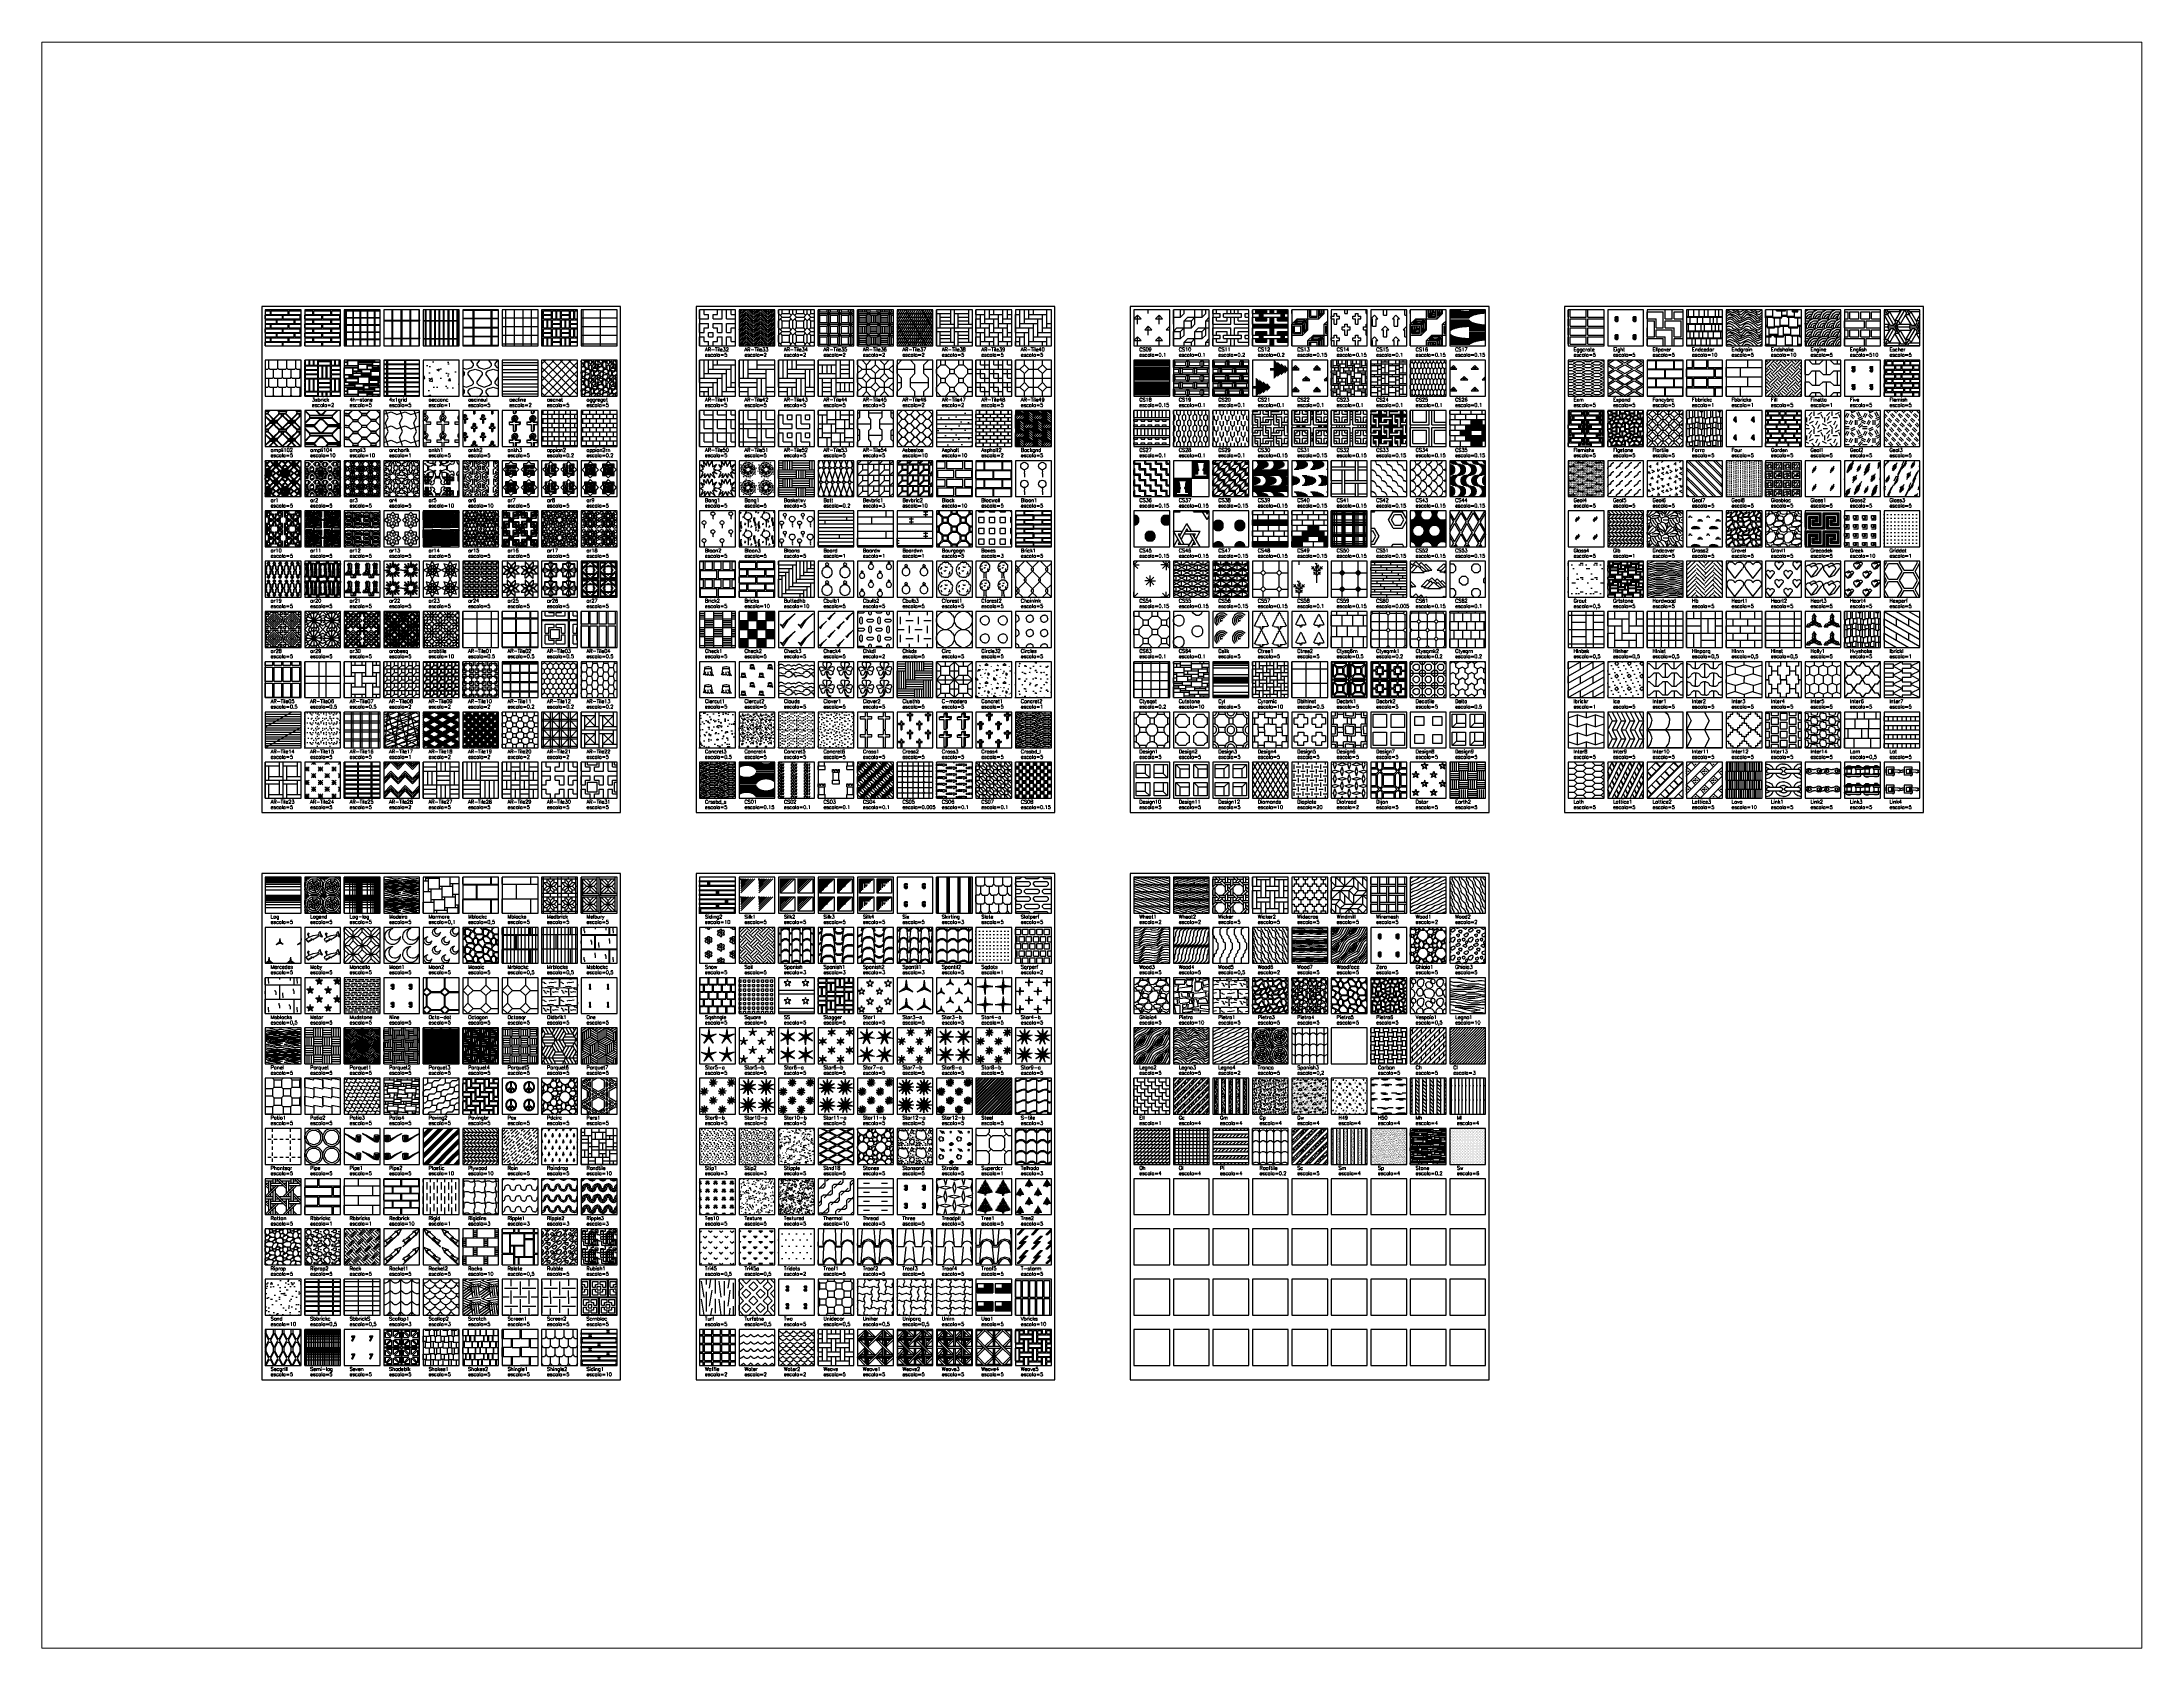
# Paper-space layout 'Presentación1' of a CAD drawing. Header units: inches. Extents: x 0 to 11, y 0 to 8.5.
# The model-space entities are those that its viewports show. They can reach past a viewport. Long polylines and large blocks are cut down to what shows.
import ezdxf

# ---------------------------------------------------------------- set-up
doc = ezdxf.new("R2010")
doc.units = ezdxf.units.IN
doc.header["$MEASUREMENT"] = 0
doc.layers.add('FORMATO', color=7, linetype='Continuous', plot=False)
for name, color, linetype in [('HATCH', 7, 'Continuous'), ('RECTANGLE', 7, 'Continuous'), ('TEXT', 5, 'Continuous')]:
    doc.layers.add(name, color=color, linetype=linetype)
doc.styles.add('nr', font='simplex.shx')
pattern_1 = [(0, (319.8, -59.4), (0, 3), [0.4, -1.6]), (45, (319, -60), (1.999981, 3.000113), [0.565685, -7.9196]), (135, (321, -60), (-1.999981, 3.000113), [0.565685, -7.9196]), (26.565, (319.4, -59.6), (4, 3), [0.44721, -6.26099]), (333.435, (320.2, -59.4), (4, -3), [0.44721, -6.2609]), (90, (319, -60), (-2, 1e-16), [])]

msp = doc.modelspace()

# ---------------------------------------------------------------- hatches: boundary and pattern name
at = {"layer": 'HATCH'}
h = msp.add_hatch(dxfattribs=at)
h.set_pattern_fill('12INRUN1', color=256, scale=5, style=0, pattern_type=2)
h.set_pattern_definition([(0, (0, 126), (1.66667, 1.25), [4.75, -0.25]), (0, (0, 127), (1.66667, 1.25), [4.75, -0.25]), (90, (0, 126), (1.66667, 1.25), [1, -2.75]), (90, (4.75, 126), (1.66667, 1.25), [1, -2.75])])
h.paths.add_polyline_path([(0, 126), (10, 126), (10, 136), (0, 136)])
h = msp.add_hatch(dxfattribs=at)
h.set_pattern_fill('12INRUN2', color=256, scale=5, style=0, pattern_type=2)
h.set_pattern_definition([(0, (1, 126), (2.5, 1.25), [4.75, -0.25]), (0, (1, 127), (2.5, 1.25), [4.75, -0.25]), (90, (1, 126), (-2.5, 1.25), [1, -1.5]), (90, (5.75, 126), (-2.5, 1.25), [1, -1.5])])
h.paths.add_polyline_path([(11, 126), (21, 126), (21, 136), (11, 136)])
h = msp.add_hatch(dxfattribs=at)
h.set_pattern_fill('1X1GRID', color=256, scale=2, style=0, pattern_type=2)
h.set_pattern_definition([(90, (22.58, 169.78), (-2, 1e-16), [2, 0]), (90, (24.44, 169.78), (-2, 1e-16), [2, 0]), (180, (24.44, 169.84), (-2e-16, -2), [1.86, -0.14]), (180, (24.44, 171.7), (-2e-16, -2), [1.86, -0.14])])
h.paths.add_polyline_path([(22, 126), (32, 126), (32, 136), (22, 136)])
h = msp.add_hatch(dxfattribs=at)
h.set_pattern_fill('1X2GRID', color=256, scale=5, style=0, pattern_type=2)
h.set_pattern_definition([(180, (47.95, 267.9116), (-6e-16, -5), [5, 0]), (0, (42.95, 263.1116), (0, 5), [5, 0]), (90, (47.85, 263.1116), (-5, 3e-16), [4.8, -0.2]), (90, (45.55, 263.1116), (-5, 3e-16), [4.8, -0.2]), (90, (45.35, 263.1116), (-5, 3e-16), [4.8, -0.2]), (270, (43.05, 267.9116), (5, -9e-16), [4.8, -0.2])])
h.paths.add_polyline_path([(33, 126), (43, 126), (43, 136), (33, 136)])
h = msp.add_hatch(dxfattribs=at)
h.set_pattern_fill('1X4GRID', color=256, scale=5, style=0, pattern_type=2)
h.set_pattern_definition([(90, (32.255, 263.0713), (-5, 3e-16), [4.8, -0.2]), (90, (32.455, 263.0713), (-5, 3e-16), [4.8, -0.2]), (90, (35.955, 263.0713), (-5, 3e-16), [4.8, -0.2]), (90, (34.855, 263.0713), (-5, 3e-16), [4.8, -0.2]), (90, (34.655, 263.0713), (-5, 3e-16), [4.8, -0.2]), (90, (33.655, 263.0713), (-5, 3e-16), [4.8, -0.2]), (90, (33.455, 263.0713), (-5, 3e-16), [4.8, -0.2]), (270, (31.155, 267.8713), (5, -9e-16), [4.8, -0.2]), (0, (31.055, 263.0713), (0, 5), [5, 0]), (180, (36.055, 267.8713), (-6e-16, -5), [5, 0])])
h.paths.add_polyline_path([(44, 126), (54, 126), (54, 136), (44, 136)])
h = msp.add_hatch(dxfattribs=at)
h.set_pattern_fill('2X1GRID', color=256, scale=5, style=0, pattern_type=2)
h.set_pattern_definition([(270, (53.088, 238.577), (5, -9e-16), [5, 0]), (90, (57.888, 233.577), (-5, 3e-16), [5, 0]), (0, (53.088, 236.177), (0, 5), [4.8, -0.2]), (0, (53.088, 235.977), (0, 5), [4.8, -0.2]), (0, (53.088, 233.677), (0, 5), [4.8, -0.2]), (180, (57.888, 238.477), (-6e-16, -5), [4.8, -0.2])])
h.paths.add_polyline_path([(55, 126), (65, 126), (65, 136), (55, 136)])
h = msp.add_hatch(dxfattribs=at)
h.set_pattern_fill('2X2', color=256, scale=0.1, style=0, pattern_type=2)
h.set_pattern_definition([(0, (55, 141), (0, 2.4), []), (90, (55, 141), (-2.4, 1e-16), [])])
h.paths.add_polyline_path([(66, 126), (76, 126), (76, 136), (66, 136)])
h = msp.add_hatch(dxfattribs=at)
h.set_pattern_fill('2X2BRICK', color=256, scale=5, style=0, pattern_type=2)
h.set_pattern_definition([(0, (55, 141), (2.5, 2.5), [2.25, -0.25, 1, -0.25, 1, -0.25]), (0, (55, 142), (2.5, 2.5), [2.25, -2.75]), (0, (55, 142.25), (2.5, 2.5), [2.25, -2.75]), (0, (55, 143.25), (2.5, 2.5), [2.25, -0.25, 1, -0.25, 1, -0.25]), (90, (55, 141), (-2.5, 2.5), [1, -0.25, 1, -0.25, 2.25, -0.25]), (90, (57.25, 141), (-2.5, 2.5), [1, -0.25, 1, -0.25, 2.25, -0.25]), (90, (58.5, 141), (-2.5, 2.5), [2.25, -2.75]), (90, (58.75, 141), (-2.5, 2.5), [2.25, -2.75])])
h.paths.add_polyline_path([(77, 126), (87, 126), (87, 136), (77, 136)])
h = msp.add_hatch(dxfattribs=at)
h.set_pattern_fill('2X4', color=256, scale=0.1, style=0, pattern_type=2)
h.set_pattern_definition([(0, (55, 141), (0, 2.4), []), (90, (55, 141), (-4.8, 3e-16), [])])
h.paths.add_polyline_path([(88, 126), (98, 126), (98, 136), (88, 136)])
h = msp.add_hatch(dxfattribs=at)
h.set_pattern_fill('AR-TILE32', color=256, scale=5, style=0, pattern_type=2)
h.set_pattern_definition([(0, (121, 126), (0, 7.5), [2.5, -1.25]), (0, (122.25, 127.25), (0, 7.5), [1.25, -1.25, 1.25, -3.75]), (0, (121, 128.5), (0, 7.5), [1.25, -3.75, 1.25, -1.25]), (0, (121, 129.75), (0, 7.5), [1.25, -3.75, 1.25, -1.25]), (0, (122.25, 131), (0, 7.5), [1.25, -1.25, 1.25, -3.75]), (0, (121, 132.25), (0, 7.5), [2.5, -1.25]), (90, (121, 126), (-7.5, 5e-16), [2.5, -1.25]), (90, (122.25, 127.25), (-7.5, 5e-16), [1.25, -1.25, 1.25, -3.75]), (90, (123.5, 126), (-7.5, 5e-16), [1.25, -3.75, 1.25, -1.25]), (90, (124.75, 126), (-7.5, 5e-16), [1.25, -3.75, 1.25, -1.25]), (90, (126, 127.25), (-7.5, 5e-16), [1.25, -1.25, 1.25, -3.75]), (90, (127.25, 126), (-7.5, 5e-16), [2.5, -1.25]), (0, (123.5, 128.5), (0, 7.5), [1.25, -6.25]), (0, (123.5, 129.75), (0, 7.5), [1.25, -6.25]), (90, (123.5, 128.5), (-7.5, 5e-16), [1.25, -6.25]), (90, (124.75, 128.5), (-7.5, 5e-16), [1.25, -6.25])])
h.paths.add_polyline_path([(121, 126), (131, 126), (131, 136), (121, 136)])
h = msp.add_hatch(dxfattribs=at)
h.set_pattern_fill('AR-TILE33', color=256, scale=2, style=0, pattern_type=2)
h.set_pattern_definition([(45, (132, 126.0012), (2e-16, 3.99996), [2.8284, -2.8284]), (45, (132, 126.5012), (2e-16, 3.99996), [2.8284, -2.8284]), (135, (136, 126.0012), (-3.99996, 4e-16), [2.8284, -2.8284]), (135, (136, 126.5012), (-3.99996, 4e-16), [2.8284, -2.8284]), (45, (132, 127.0012), (2e-16, 3.99996), [2.8284, -2.8284]), (45, (132, 127.5012), (2e-16, 3.99996), [2.8284, -2.8284]), (135, (136, 127.0012), (-3.99996, 4e-16), [2.8284, -2.8284]), (135, (136, 127.5012), (-4, 4e-16), [2.8284, -2.8284]), (45, (132, 128.0012), (2e-16, 3.99996), [2.8284, -2.8284]), (45, (132, 128.5012), (2e-16, 3.99996), [2.8284, -2.8284]), (135, (136, 128.0012), (-4, 4e-16), [2.8284, -2.8284]), (135, (136, 128.5012), (-4, 4e-16), [2.8284, -2.8284]), (45, (132, 129.0012), (2e-16, 3.99996), [2.8284, -2.8284]), (45, (132, 129.5012), (2e-16, 3.99996), [2.8284, -2.8284]), (135, (136, 129.0012), (-4, 4e-16), [2.8284, -2.8284]), (135, (136, 129.5012), (-4, 4e-16), [2.8284, -2.8284])])
h.paths.add_polyline_path([(132, 126), (142, 126), (142, 136), (132, 136)])
h = msp.add_hatch(dxfattribs=at)
h.set_pattern_fill('AR-TILE34', color=256, scale=2, style=0, pattern_type=2)
h.set_pattern_definition([(0, (144, 126), (0, 4), [2, -2]), (0, (144, 127), (0, 4), [2, -2]), (0, (144, 129), (0, 4), [2, -2]), (90, (143, 127), (-4, 2e-16), [2, -2]), (90, (144, 127), (-4, 2e-16), [2, -2]), (90, (146, 127), (-4, 2e-16), [2, -2]), (45, (146, 126), (-4, 4), [1.4142, -4.2426]), (135, (144, 126), (-4, -4), [1.4142, -4.2426]), (45, (143, 129), (-4, 4), [1.4142, -4.2426]), (135, (147, 129), (-4, -4), [1.4142, -4.2426]), (45, (143.5, 126.5), (-4, 4), [0.7071, -2.8284, 0.7071, -1.4142]), (135, (146.5, 126.5), (-4, -4), [0.7071, -2.8284, 0.7071, -1.4142]), (45, (150, 126), (-4, 4), [1.4142, -4.2426]), (135, (148, 126), (-4, -4), [1.4142, -4.2426]), (45, (147, 129), (-4, 4), [1.4142, -4.2426]), (135, (151, 129), (-4, -4), [1.4142, -4.2426]), (45, (147.5, 126.5), (-4, 4), [0.7071, -2.8284, 0.7071, -1.4142]), (135, (150.5, 126.5), (-4, -4), [0.7071, -2.8284, 0.7071, -1.4142])])
h.paths.add_polyline_path([(143, 126), (153, 126), (153, 136), (143, 136)])
h = msp.add_hatch(dxfattribs=at)
h.set_pattern_fill('AR-TILE35', color=256, scale=2, style=0, pattern_type=2)
h.set_pattern_definition([(0, (154, 126), (0, 3), []), (90, (154, 126), (-3, 2e-16), []), (0, (154.5, 126.5), (0, 3), [2, -1]), (0, (154.5, 128.5), (0, 3), [2, -1]), (90, (154.5, 126.5), (-3, 2e-16), [2, -1]), (90, (156.5, 126.5), (-3, 2e-16), [2, -1]), (45, (154, 126), (-0.00085, 2.99915), [0.7071, -3.5355]), (45, (156.5, 128.5), (2e-16, 3), [0.7071, -3.5355]), (135, (157, 126), (-3, 2e-16), [0.7071, -3.5355]), (135, (154.5, 128.5), (-3, 2e-16), [0.7071, -3.5355])])
h.paths.add_polyline_path([(154, 126), (164, 126), (164, 136), (154, 136)])
h = msp.add_hatch(dxfattribs=at)
h.set_pattern_fill('AR-TILE36', color=256, scale=2, style=0, pattern_type=2)
h.set_pattern_definition([(0, (165, 126), (0, 3), []), (90, (165, 126), (-3, 2e-16), []), (0, (165.5, 126.5), (0, 3), [2, -1]), (0, (165.5, 128.5), (0, 3), [2, -1]), (90, (165.5, 126.5), (-3, 2e-16), [2, -1]), (90, (167.5, 126.5), (-3, 2e-16), [2, -1]), (45, (165, 126), (-0.00085, 2.99915), [0.7071, -3.5355]), (45, (167.5, 128.5), (2e-16, 3), [0.7071, -3.5355]), (135, (168, 126), (-3, 2e-16), [0.7071, -3.5355]), (135, (165.5, 128.5), (-3, 2e-16), [0.7071, -3.5355]), (0, (165.5, 127), (3, 3), [2, -4]), (0, (165.5, 127.5), (3, 3), [2, -4]), (0, (165.5, 128), (3, 3), [2, -4]), (90, (169, 126.5), (-3, 3), [2, -4]), (90, (169.5, 126.5), (-3, 3), [2, -4]), (90, (170, 126.5), (-3, 3), [2, -4])])
h.paths.add_polyline_path([(165, 126), (175, 126), (175, 136), (165, 136)])
h = msp.add_hatch(dxfattribs=at)
h.set_pattern_fill('AR-TILE37', color=256, scale=2, style=0, pattern_type=2)
h.set_pattern_definition([(60, (176, 126), (-0.433013, 0.25), []), (0, (176, 127), (3, 1), []), (300, (179, 127), (3.4641, 2), [])])
h.paths.add_polyline_path([(176, 126), (186, 126), (186, 136), (176, 136)])
h = msp.add_hatch(dxfattribs=at)
h.set_pattern_fill('AR-TILE38', color=256, scale=5, style=0, pattern_type=2)
h.set_pattern_definition([(0, (187, 126), (0, 5), []), (90, (187, 126), (-5, 3e-16), []), (0, (187, 127), (0, 5), [-1, 4]), (0, (187, 130), (0, 5), [4, -1]), (90, (188, 126), (-5, 3e-16), [4, -1]), (90, (191, 126), (-5, 3e-16), [-1, 4]), (0, (188, 128), (0, 5), [3, -2]), (0, (188, 129), (0, 5), [3, -2])])
h.paths.add_polyline_path([(187, 126), (197, 126), (197, 136), (187, 136)])
h = msp.add_hatch(dxfattribs=at)
h.set_pattern_fill('AR-TILE39', color=256, scale=5, style=0, pattern_type=2)
h.set_pattern_definition([(0, (198, 131), (1.25, 1.25), [3.75, -1.25]), (90, (198, 129.75), (-2.5, 2.5), [3.75, -1.25]), (90, (199.25, 126), (-2.5, 2.5), [3.75, -1.25])])
h.paths.add_polyline_path([(198, 126), (208, 126), (208, 136), (198, 136)])
h = msp.add_hatch(dxfattribs=at)
h.set_pattern_fill('AR-TILE40', color=256, scale=5, style=0, pattern_type=2)
h.set_pattern_definition([(0, (209, 131), (1.25, 1.25), [5, -2.5]), (90, (211.5, 124.75), (-2.5, 5), [5, -2.5]), (90, (210.25, 123.5), (-2.5, 5), [5, -2.5])])
h.paths.add_polyline_path([(209, 126), (219, 126), (219, 136), (209, 136)])
h = msp.add_hatch(dxfattribs=at)
h.set_pattern_fill('CS09', color=256, scale=0.1, style=0, pattern_type=2)
h.set_pattern_definition([(90, (243, 126), (-3, 3), [2.5, -3.5]), (0, (242, 127.5), (3, 3), [2, -4]), (45, (242, 127.5), (-3, 3), [1.4142, -2.8284]), (135, (244, 127.5), (-3, -3), [1.4142, -2.8284])])
h.paths.add_polyline_path([(242, 126), (252, 126), (252, 136), (242, 136)])
h = msp.add_hatch(dxfattribs=at)
h.set_pattern_fill('CS10', color=256, scale=0.1, style=0, pattern_type=2)
h.set_pattern_definition([(90, (253, 126), (-3, 3), [4, -2]), (0, (251, 128), (3, 3), [4, -2]), (0, (253, 130), (3, 3), [2, -4]), (90, (255, 128), (-3, 3), [2, -4]), (45, (255, 130), (-3, 3), [1.4142, -2.8284]), (45, (255, 128), (-3, 3), [1.4142, -2.8284]), (45, (253, 130), (-3, 3), [1.4142, -2.8284])])
h.paths.add_polyline_path([(253, 126), (263, 126), (263, 136), (253, 136)])
h = msp.add_hatch(dxfattribs=at)
h.set_pattern_fill('CS11', color=256, scale=0.2, style=0, pattern_type=2)
h.set_pattern_definition([(90, (264, 126), (-6, 4e-16), [2, -1]), (90, (265, 127), (-3, 2e-16), [1, -1, 1, -3]), (90, (266, 128), (-6, 4e-16), [1, -5]), (90, (267, 128), (-6, 4e-16), [1, -5]), (90, (269, 126), (-6, 4e-16), [2, -1]), (0, (264, 126), (0, 6), [5, -1]), (0, (265, 127), (0, 3), [3, -3]), (0, (267, 128), (0, 6), [5, -1]), (0, (267, 129), (0, 6), [5, -1]), (0, (264, 131), (0, 6), [5, -1])])
h.paths.add_polyline_path([(264, 126), (274, 126), (274, 136), (264, 136)])
h = msp.add_hatch(dxfattribs=at)
h.set_pattern_fill('CS12', color=256, scale=0.2, style=0, pattern_type=2)
h.set_pattern_definition([(90, (275, 126), (-6, 4e-16), [2, -1]), (90, (276, 127), (-3, 2e-16), [1, -1, 1, -3]), (90, (277, 128), (-6, 4e-16), [1, -5]), (90, (278, 128), (-6, 4e-16), [1, -5]), (90, (280, 126), (-6, 4e-16), [2, -1]), (0, (275, 126), (0, 6), [5]), (0, (276, 127), (0, 3), [3, -1, 1, -1]), (0, (278, 128), (0, 6), [5]), (0, (278, 129), (0, 6), [5]), (0, (275, 131), (0, 6), [5]), (0, (276, 129.2), (0, 6), [3, -1, 1, -1]), (0, (276, 129.4), (0, 6), [3, -1, 1, -1]), (0, (276, 129.6), (0, 6), [3, -1, 1, -1]), (0, (276, 129.8), (0, 6), [3, -1, 1, -1]), (0, (276, 127.2), (0, 6), [3, -1, 1, -1]), (0, (276, 127.4), (0, 6), [3, -1, 1, -1]), (0, (276, 127.6), (0, 6), [3, -1, 1, -1]), (0, (276, 127.8), (0, 6), [3, -1, 1, -1]), (0, (277, 128.2), (0, 6), [1, -5]), (0, (277, 128.4), (0, 6), [1, -5]), (0, (277, 128.6), (0, 6), [1, -5]), (0, (277, 128.8), (0, 6), [1, -5]), (0, (275, 131.2), (0, 6), []), (0, (275, 131.4), (0, 6), []), (0, (275, 131.6), (0, 6), []), (0, (275, 131.8), (0, 6), []), (0, (280, 126.2), (0, 6), [1, -5]), (0, (280, 126.4), (0, 6), [1, -5]), (0, (280, 126.6), (0, 6), [1, -5]), (0, (280, 126.8), (0, 6), [1, -5]), (0, (280, 130.2), (0, 6), [1, -5]), (0, (280, 130.4), (0, 6), [1, -5]), (0, (280, 130.6), (0, 6), [1, -5]), (0, (280, 130.8), (0, 6), [1, -5])])
h.paths.add_polyline_path([(275, 126), (285, 126), (285, 136), (275, 136)])
h = msp.add_hatch(dxfattribs=at)
h.set_pattern_fill('CS13', color=256, scale=0.15, style=0, pattern_type=2)
h.set_pattern_definition([(90, (286, 126), (-4.5, 4.5), [6, -3]), (0, (283, 129), (4.5, 4.5), [6, -3]), (0, (286, 132), (4.5, 4.5), [3, -6]), (90, (289, 129), (-4.5, 4.5), [3, -6]), (45, (289, 132), (-4.5, 4.5), [2.1213, -4.2426]), (45, (289, 129), (-4.5, 4.5), [2.1213, -4.2426]), (45, (286, 132), (-4.5, 4.5), [2.1213, -4.2426]), (0, (286.45, 129.45), (4.5, 4.5), [2.1, -6.9]), (0, (286.45, 131.55), (4.5, 4.5), [2.1, -6.9]), (90, (286.45, 129.45), (-4.5, 4.5), [2.1, -6.9]), (90, (288.55, 129.45), (-4.5, 4.5), [2.1, -6.9]), (90, (289.3, 129.75), (-4.5, 4.5), [2.1, -6.9]), (90, (290.2, 130.65), (-4.5, 4.5), [2.1, -6.9]), (0, (286.75, 132.3), (4.5, 4.5), [2.1, -6.9]), (0, (287.65, 133.2), (4.5, 4.5), [2.1, -6.9]), (45, (289.3, 129.75), (-4.5, 4.5), [1.2728, -5.0912]), (45, (289.3, 131.85), (-4.5, 4.5), [1.2728, -5.0912]), (45, (286.75, 132.3), (-4.5, 4.5), [1.2728, -5.0912]), (45, (288.85, 132.3), (-4.5, 4.5), [1.2728, -5.0912]), (0, (286.75, 129.75), (4.5, 4.5), [1.8, -7.2]), (90, (286.75, 129.75), (-4.5, 4.5), [1.8, -7.2]), (45, (289.3, 130.2), (-4.5, 4.5), [0.6364, -5.7276]), (90, (289.75, 130.65), (-4.5, 4.5), [1.65, -7.35]), (0, (287.65, 132.75), (4.5, 4.5), [1.65, -7.35]), (45, (287.2, 132.3), (-4.5, 4.5), [0.6364, -5.7276])])
h.paths.add_polyline_path([(286, 126), (296, 126), (296, 136), (286, 136)])
h = msp.add_hatch(dxfattribs=at)
h.set_pattern_fill('CS14', color=256, scale=0.15, style=0, pattern_type=2)
h.set_pattern_definition([(90, (297, 127.5), (-3, 3), [0.75, -5.25]), (0, (297, 127.5), (3, 3), [0.75, -0.75, 0.75, -3.75]), (0, (297, 128.25), (3, 3), [0.75, -0.75, 0.75, -3.75]), (90, (297.75, 126), (-3, 3), [1.5, -0.75, 0.75, -3]), (90, (298.5, 126), (-3, 3), [1.5, -0.75, 0.75, -3]), (90, (299.25, 127.5), (-3, 3), [0.75, -5.25]), (0, (297.75, 126), (3, 3), [0.75, -5.25]), (0, (297.75, 129), (3, 3), [0.75, -5.25])])
h.paths.add_polyline_path([(297, 126), (307, 126), (307, 136), (297, 136)])
h = msp.add_hatch(dxfattribs=at)
h.set_pattern_fill('CS15', color=256, scale=0.1, style=0, pattern_type=2)
h.set_pattern_definition([(0, (308, 127.5), (3, 3), [0.5, -1, 0.5, -4]), (45, (308, 127.5), (-3, 3), [1.4142, -2.8284]), (135, (310, 127.5), (-3, -3), [1.4142, -2.8284]), (90, (308.5, 125.5), (-3, 3), [2, -4]), (0, (308.5, 125.5), (3, 3), [1, -5]), (90, (309.5, 125.5), (-3, 3), [2, -4])])
h.paths.add_polyline_path([(308, 126), (318, 126), (318, 136), (308, 136)])
h = msp.add_hatch(dxfattribs=at)
h.set_pattern_fill('CS16', color=256, scale=0.15, style=0, pattern_type=2)
h.set_pattern_definition([(90, (319, 126), (-4.5, 4.5), [6, -3]), (0, (316, 129), (4.5, 4.5), [6, -3]), (0, (319, 132), (4.5, 4.5), [3, -6]), (90, (322, 129), (-4.5, 4.5), [3, -6]), (45, (322, 132), (-4.5, 4.5), [2.1213, -4.2426]), (45, (322, 129), (-4.5, 4.5), [2.1213, -4.2426]), (45, (319, 132), (-4.5, 4.5), [2.1213, -4.2426]), (0, (319.45, 129.45), (4.5, 4.5), [2.1, -6.9]), (0, (319.45, 131.55), (4.5, 4.5), [2.1, -6.9]), (90, (319.45, 129.45), (-4.5, 4.5), [2.1, -6.9]), (90, (321.55, 129.45), (-4.5, 4.5), [2.1, -6.9]), (90, (322.3, 129.75), (-4.5, 4.5), [2.1, -6.9]), (90, (323.2, 130.65), (-4.5, 4.5), [2.1, -6.9]), (0, (319.75, 132.3), (4.5, 4.5), [2.1, -6.9]), (0, (320.65, 133.2), (4.5, 4.5), [2.1, -6.9]), (45, (322.3, 129.75), (-4.5, 4.5), [1.2728, -5.0912]), (45, (322.3, 131.85), (-4.5, 4.5), [1.2728, -5.0912]), (45, (319.75, 132.3), (-4.5, 4.5), [1.2728, -5.0912]), (45, (321.85, 132.3), (-4.5, 4.5), [1.2728, -5.0912]), (0, (319.75, 129.75), (4.5, 4.5), [1.8, -7.2]), (90, (319.75, 129.75), (-4.5, 4.5), [1.8, -7.2]), (45, (322.3, 130.2), (-4.5, 4.5), [0.6364, -5.7276]), (90, (322.75, 130.65), (-4.5, 4.5), [1.65, -7.35]), (0, (320.65, 132.75), (4.5, 4.5), [1.65, -7.35]), (45, (320.2, 132.3), (-4.5, 4.5), [0.6364, -5.7276]), (90, (320.65, 130.2), (-4.5, 4.5), [1.35, -0.75, 0.9, -6]), (45, (319.45, 129.45), (-4.5, 4.5), [2.1213, -4.2426]), (0, (320.2, 130.65), (4.5, 4.5), [1.35, -0.75, 0.9, -6]), (0, (320.65, 130.2), (4.5, 4.5), [0.9, -8.1]), (0, (320.95, 130.95), (4.5, 4.5), [0.6, -0.75, 0.45, -7.2]), (90, (320.2, 130.65), (-4.5, 4.5), [0.9, -8.1]), (90, (320.95, 130.95), (-4.5, 4.5), [0.6, -0.75, 0.45, -7.2]), (45, (320.2, 129.75), (-4.5, 4.5), [0.6364, -5.7276]), (45, (319.75, 130.2), (-4.5, 4.5), [0.6364, -5.7276])])
h.paths.add_polyline_path([(319, 126), (329, 126), (329, 136), (319, 136)])
h = msp.add_hatch(dxfattribs=at)
h.set_pattern_fill('CS17', color=256, scale=0.15, style=0, pattern_type=2)
h.set_pattern_definition([(0, (330, 127.697), (0, 3.75), []), (0, (330, 127.696), (5.4, 3.75), [10.6071, -0.1929]), (0, (330, 127.6926), (5.4, 3.75), [10.4142, -0.3858]), (0, (330, 127.6872), (5.4, 3.75), [10.2213, -0.5787]), (0, (330, 127.6797), (5.4, 3.75), [10.0287, -0.7713]), (0, (330, 127.6698), (5.4, 3.75), [9.8358, -0.9642]), (0, (330, 127.6577), (5.4, 3.75), [9.6429, -1.1571]), (0, (330, 127.643), (5.4, 3.75), [9.45, -1.35]), (0, (330, 127.6263), (5.4, 3.75), [9.2571, -1.5429]), (0, (330, 127.607), (5.4, 3.75), [9.0642, -1.7358]), (0, (330, 127.585), (5.4, 3.75), [8.8713, -1.9287]), (0, (330, 127.5607), (5.4, 3.75), [8.6787, -2.1213]), (0, (330, 127.5335), (5.4, 3.75), [8.4858, -2.3142]), (0, (330, 127.503), (5.4, 3.75), [8.2929, -2.5071]), (0, (330, 127.4697), (5.4, 3.75), [8.1, -2.7]), (0, (330, 127.433), (5.4, 3.75), [7.9071, -2.8929]), (0, (330, 127.3926), (5.4, 3.75), [7.7142, -3.0858]), (0, (330, 127.3483), (5.4, 3.75), [7.5213, -3.2787]), (0, (330, 127.3), (5.4, 3.75), [7.3287, -3.4713]), (0, (330, 127.2467), (5.4, 3.75), [7.1358, -3.6642]), (0, (330, 127.1877), (5.4, 3.75), [6.9429, -3.8571]), (0, (330, 127.1225), (5.4, 3.75), [6.75, -4.05]), (0, (330, 127.0497), (5.4, 3.75), [6.5571, -4.2429]), (0, (330, 126.9677), (5.4, 3.75), [6.3642, -4.4358]), (0, (330, 126.8738), (5.4, 3.75), [6.1713, -4.6287]), (0, (330, 126.7644), (5.4, 3.75), [5.9787, -4.8213]), (0, (330, 126.63), (5.4, 3.75), [5.7858, -5.0142]), (0, (330, 126.4497), (5.4, 3.75), [5.5929, -5.2071]), (0, (330, 126), (5.4, 3.75), [5.4, -5.4]), (0, (330, 125.5503), (5.4, 3.75), [5.5929, -5.2071]), (0, (330, 125.37), (5.4, 3.75), [5.7858, -5.0142]), (0, (330, 125.2356), (5.4, 3.75), [5.9787, -4.8213]), (0, (330, 125.1262), (5.4, 3.75), [6.1713, -4.6287]), (0, (330, 125.0323), (5.4, 3.75), [6.3642, -4.4358]), (0, (330, 124.9503), (5.4, 3.75), [6.5571, -4.2429]), (0, (330, 124.8775), (5.4, 3.75), [6.75, -4.05]), (0, (330, 124.8123), (5.4, 3.75), [6.9429, -3.8571]), (0, (330, 124.7533), (5.4, 3.75), [7.1358, -3.6642]), (0, (330, 124.7), (5.4, 3.75), [7.3287, -3.4713]), (0, (330, 124.6517), (5.4, 3.75), [7.5213, -3.2787]), (0, (330, 124.6074), (5.4, 3.75), [7.7142, -3.0858]), (0, (330, 124.567), (5.4, 3.75), [7.9071, -2.8929]), (0, (330, 124.5303), (5.4, 3.75), [8.1, -2.7]), (0, (330, 124.497), (5.4, 3.75), [8.2929, -2.5071]), (0, (330, 124.4665), (5.4, 3.75), [8.4858, -2.3142]), (0, (330, 124.4393), (5.4, 3.75), [8.6787, -2.1213]), (0, (330, 124.415), (5.4, 3.75), [8.8713, -1.9287]), (0, (330, 124.393), (5.4, 3.75), [9.0642, -1.7358]), (0, (330, 124.3737), (5.4, 3.75), [9.2571, -1.5429]), (0, (330, 124.357), (5.4, 3.75), [9.45, -1.35]), (0, (330, 124.3423), (5.4, 3.75), [9.6429, -1.1571]), (0, (330, 124.3302), (5.4, 3.75), [9.8358, -0.9642]), (0, (330, 124.3203), (5.4, 3.75), [10.0287, -0.7713]), (0, (330, 124.3128), (5.4, 3.75), [10.2213, -0.5787]), (0, (330, 124.3074), (5.4, 3.75), [10.4142, -0.3858]), (0, (330, 124.304), (5.4, 3.75), [10.6071, -0.1929]), (0, (330, 124.303), (0, 3.75), [])])
h.paths.add_polyline_path([(330, 126), (340, 126), (340, 136), (330, 136)])
h = msp.add_hatch(dxfattribs=at)
h.set_pattern_fill('EGGCRATE', color=256, scale=5, style=0)
h.set_pattern_definition([(0, (363.5, 126), (5, 2.5), [4.5, -0.5]), (0, (363.5, 126.5), (5, 2.5), [4.5, -0.5]), (90, (363.5, 126.5), (-5, 2.5), [2, -0.5]), (90, (363, 126.5), (-5, 2.5), [2, -0.5])])
h.paths.add_polyline_path([(363, 126), (373, 126), (373, 136), (363, 136)])
h = msp.add_hatch(dxfattribs=at)
h.set_pattern_fill('EIGHT', color=256, scale=5, style=0)
h.set_pattern_definition([(0, (376.3, 127.8), (5, 5), [0.4, -4.6]), (0, (376.4, 128), (5, 5), [0.2, -4.8]), (0, (376.4, 128.4), (5, 5), [0.2, -4.8]), (0, (376.4, 128.6), (5, 5), [0.2, -4.8]), (0, (376.4, 129), (5, 5), [0.2, -4.8]), (0, (376.3, 129.2), (5, 5), [0.4, -4.6]), (90, (376.1, 128), (-5, 5), [0.4, -0.2, 0.4, -4]), (90, (376.3, 128.1), (-5, 5), [0.2, -0.4, 0.2, -4.2]), (90, (376.7, 128.1), (-5, 5), [0.2, -0.4, 0.2, -4.2]), (90, (376.9, 128), (-5, 5), [0.4, -0.2, 0.4, -4]), (45, (376.7, 127.8), (6e-16, 5), [0.2828, -6.7882]), (45, (376.6, 128), (6e-16, 5), [0.1414, -6.9296]), (45, (376.8, 128.5), (6e-16, 5), [0.1414, -6.9296]), (45, (376.6, 128.6), (6e-16, 5), [0.1414, -6.9296]), (45, (376.3, 128.9), (6e-16, 5), [0.1414, -6.9296]), (45, (376.3, 128.3), (6e-16, 5), [0.1414, -6.9296]), (45, (376.1, 128.4), (6e-16, 5), [0.1414, -6.9296]), (45, (376.1, 129), (6e-16, 5), [0.2828, -6.7882]), (135, (376.3, 127.8), (-5, 6e-16), [0.2828, -6.7882]), (135, (376.4, 128), (-5, 6e-16), [0.1414, -6.9296]), (135, (376.2, 128.5), (-5, 6e-16), [0.1414, -6.9296]), (135, (376.4, 128.6), (-5, 6e-16), [0.1414, -6.9296]), (135, (376.7, 128.3), (-5, 6e-16), [0.1414, -6.9296]), (135, (376.9, 128.4), (-5, 6e-16), [0.1414, -6.9296]), (135, (376.7, 128.9), (-5, 6e-16), [0.1414, -6.9296]), (135, (376.9, 129), (-5, 6e-16), [0.2828, -6.7882])])
h.paths.add_polyline_path([(374, 126), (384, 126), (384, 136), (374, 136)])
h = msp.add_hatch(dxfattribs=at)
h.set_pattern_fill('ELLPAVER', color=256, scale=5, style=0)
h.set_pattern_definition([(0, (385, 128), (2.5, 2.5), [4.5, -3]), (0, (385, 128.5), (2.5, 2.5), [2, -0.5, 2.5, -2.5]), (90, (387.5, 128.5), (2.5, 2.5), [2, -0.5, 2.5, -2.5]), (90, (389.5, 131), (2.5, 2.5), [4.5, -3])])
h.paths.add_polyline_path([(385, 126), (395, 126), (395, 136), (385, 136)])
h = msp.add_hatch(dxfattribs=at)
h.set_pattern_fill('ENDCEDAR', color=256, scale=10, style=0)
h.set_pattern_definition([(0, (396, 126), (10, 2), [10]), (0, (396, 126.2), (10, 2), [10]), (90, (396, 126), (-10, 10), [2, -4, 2, -2]), (90, (396.5, 130), (-10, 10), [2, -2, 2, -4]), (90, (397, 128), (-10, 10), [2, -2, 2, -4]), (90, (397.5, 126), (-10, 10), [2, -8]), (90, (398, 128), (-10, 10), [2, -4, 2, -2]), (90, (398.5, 126), (-10, 10), [2, -2, 2, -4]), (90, (399, 132), (-10, 10), [2, -8]), (90, (399.5, 128), (-10, 10), [2, -4, 2, -2]), (90, (400, 126), (-10, 10), [2, -2, 2, -4]), (90, (400.5, 128), (-10, 10), [2, -2, 2, -4]), (90, (401, 130), (-10, 10), [2, -2, 2, -4]), (90, (401.5, 126), (-10, 10), [2, -8]), (90, (402, 128), (-10, 10), [2, -4, 2, -2]), (90, (402.5, 126), (-10, 10), [2, -4, 2, -2]), (90, (403, 130), (-10, 10), [2, -8]), (90, (403.5, 128), (-10, 10), [2, -2, 2, -4]), (90, (404, 130), (-10, 10), [2, -2, 2, -4]), (90, (404.5, 126), (-10, 10), [2, -4, 2, -2]), (90, (405, 130), (-10, 10), [2, -2, 2, -4]), (90, (405.5, 128), (-10, 10), [2, -8])])
h.paths.add_polyline_path([(396, 126), (406, 126), (406, 136), (396, 136)])
h = msp.add_hatch(dxfattribs=at)
h.set_pattern_fill('ENDGRAIN', color=256, scale=5, style=0)
h.set_pattern_definition([(0, (411, 126), (5, 5), [0.25, -4.75]), (0, (407.5, 126.5), (5, 5), [0.5, -4.5]), (0, (410.75, 126.75), (5, 5), [0.25, -4.75]), (0, (407.75, 127.25), (5, 5), [0.25, -4.75]), (0, (410.75, 127.5), (5, 5), [0.25, -4.75]), (0, (408, 127.75), (5, 5), [0.25, -4.75]), (0, (410.75, 128), (5, 5), [0.25, -4.75]), (0, (408, 128.5), (5, 5), [0.25, -2.75, 0.25, -1.75]), (0, (408, 129), (5, 5), [0.5, -2.5, 0.25, -1.75]), (0, (407.75, 129.75), (5, 5), [0.25, -0.75, 0.25, -2, 0.25, -1.5]), (0, (407.5, 130.25), (5, 5), [0.25, -1, 0.5, -3.25]), (0, (410.75, 130.5), (5, 5), [0.25, -4.75]), (0, (407.5, 130.75), (5, 5), [0.25, -1.25, 0.25, -3.25]), (45, (407, 126), (6e-16, 5), [0.7071, -6.364]), (45, (411.25, 126), (6e-16, 5), [1.4142, -5.6569]), (45, (411.25, 128.5), (6e-16, 5), [0.3535, -6.7175]), (45, (407, 129), (6e-16, 5), [1.0607, -6.0104]), (45, (411.25, 129), (6e-16, 5), [1.7678, -5.3033]), (45, (411.25, 129.75), (6e-16, 5), [1.0607, -6.0104]), (315, (410.25, 130.25), (5, -1e-15), [0.3535, -6.7175]), (315, (408.5, 126.25), (5, -1e-15), [0.7071, -6.364]), (315, (408.75, 128.25), (5, -1e-15), [0.7071, -6.364]), (315, (410.25, 127.25), (5, -1e-15), [0.7071, -6.364]), (315, (410, 129.25), (5, -1e-15), [0.7071, -6.364]), (315, (410.25, 129.75), (5, -1e-15), [1.0607, -6.0104]), (315, (409, 126.75), (5, -1e-15), [1.0607, -6.0104]), (315, (409.75, 127), (5, -1e-15), [1.0607, -6.0104]), (315, (409, 128.75), (5, -1e-15), [1.0607, -6.0104]), (315, (409.5, 129), (5, -1e-15), [1.0607, -6.0104]), (26.565, (407.25, 127), (5, 2e-09), [0.559, -10.6213]), (26.565, (411, 126.75), (5, 2e-09), [2.2361, -8.9443]), (26.565, (411, 127.5), (5, 2e-09), [2.2361, -8.9443]), (26.565, (411, 128), (5, 2e-09), [2.23607, -3.35, 1.11805, -4.4762]), (26.565, (411.5, 128.75), (5, 2e-09), [0.559, -10.6213]), (26.565, (407, 130.5), (5, 2e-09), [0.559, -10.6213]), (26.565, (411, 130.5), (5, 2e-09), [1.118, -10.0623]), (333.435, (409.75, 126), (5, -2e-09), [1.118, -10.0623]), (333.435, (408, 127.25), (5, -2e-09), [1.118, -10.0623]), (333.435, (408, 126.5), (5, -2e-09), [0.559, -10.6213]), (333.435, (408.25, 127.75), (5, -2e-09), [1.677, -9.5033]), (333.435, (409.25, 127.75), (5, -2e-09), [1.118, -10.0623]), (333.435, (409.75, 128), (5, -2e-09), [1.118, -10.0623]), (333.435, (408.25, 128.5), (5, -2e-09), [0.559, -10.6213]), (333.435, (408.5, 129), (5, -2e-09), [0.559, -10.6213]), (333.435, (410.5, 130), (5, -2e-09), [0.559, -10.6213]), (333.435, (410.25, 128.25), (5, -2e-09), [0.559, -10.6213]), (333.435, (408, 129.75), (5, -2e-09), [1.677, -9.5033]), (333.435, (407.75, 130.25), (5, -2e-09), [1.118, -10.0623]), (333.435, (410.5, 128.75), (5, -2e-09), [0.559, -5.031, 0.559, -5.03134]), (333.435, (409, 129.75), (5, -2e-09), [1.118, -10.0623]), (333.435, (409.25, 130.25), (5, -2e-09), [1.118, -10.0623]), (333.435, (407.75, 130.75), (5, -2e-09), [1.118, -10.0623]), (333.435, (409.25, 130.75), (5, -2e-09), [1.118, -10.0623])])
h.paths.add_polyline_path([(407, 126), (417, 126), (417, 136), (407, 136)])
h = msp.add_hatch(dxfattribs=at)
h.set_pattern_fill('ENDSHAKE', color=256, scale=10, style=0)
h.set_pattern_definition([(0, (419, 126), (10, 10), [6.5, -3.5]), (0, (423.5, 126.25), (10, 10), [2, -1.5, 4, -2.5]), (0, (427, 126.5), (10, 10), [2, -8]), (0, (427.5, 128.5), (10, 10), [2, -1, 2.5, -4.5]), (0, (420.5, 128.75), (10, 10), [2.5, -2, 4.5, -1]), (0, (419, 129), (10, 10), [2.5, -1.5, 4.5, -1.5]), (0, (419, 129.25), (10, 10), [2.5, -1.5, 2, -4]), (0, (418.5, 131), (10, 10), [2, -4, 2.5, -1.5]), (0, (418.5, 131.25), (10, 10), [3.5, -2.5, 2.5, -1.5]), (0, (420.5, 131.5), (10, 10), [4, -2.5, 1.5, -2]), (0, (422, 131.75), (10, 10), [2.5, -2.5, 1.5, -3.5]), (0, (420, 133.75), (10, 10), [2.5, -3.5, 2, -2]), (0, (424, 134), (10, 10), [8.5, -1.5]), (0, (422.5, 134.25), (10, 10), [3.5, -2, 2, -2.5]), (0, (422.5, 134.5), (10, 10), [1.5, -8.5]), (0, (425.5, 135.5), (10, 10), [1.5, -8.5]), (0, (421, 135.75), (10, 10), [2.5, -2, 1.5, -4]), (90, (418, 133.75), (-10, 10), [2.5, -7.5]), (90, (418.5, 131), (-10, 10), [3, -7]), (90, (419, 126), (-10, 10), [2.5, -0.5, 2, -5]), (90, (419.5, 128.5), (-10, 10), [0.5, -9.5]), (90, (420, 133.75), (-10, 10), [2.25, -7.75]), (90, (420.5, 128.5), (-10, 10), [0.5, -2, 2.75, -4.75]), (90, (421, 135.75), (-10, 10), [2.75, -7.25]), (90, (421.5, 129), (-10, 10), [2.25, -7.75]), (90, (422, 131.25), (-10, 10), [2.5, -7.5]), (90, (422.5, 133.75), (-10, 10), [2, -8]), (90, (423, 128.5), (-10, 10), [3, -7]), (90, (423.5, 135.75), (-10, 10), [3.25, -6.75]), (90, (424, 134), (-10, 10), [2, -8]), (90, (424.5, 131), (-10, 10), [3, -7]), (90, (425, 128.75), (-10, 10), [2.25, -7.75]), (90, (425.5, 135.5), (-10, 10), [3.25, -6.75]), (90, (426, 133.75), (-10, 10), [1.75, -8.25]), (90, (427, 131), (-10, 10), [2.75, -1.75, 3.25, -2.25]), (90, (427.5, 128.5), (-10, 10), [3, -7])])
h.paths.add_polyline_path([(418, 126), (428, 126), (428, 136), (418, 136)])
h = msp.add_hatch(dxfattribs=at)
h.set_pattern_fill('ENGINE', color=256, scale=5, style=0, pattern_type=2)
h.set_pattern_definition([(90, (429.3, 128.5), (-5, 5), [0.35, -4.65]), (209.0546, (429.9, 131), (-35.000002, -20), [1.02957, -50.4486]), (180, (431.25, 131), (-5, -5), [1.35, -3.65]), (147.529, (431.8, 130.65), (-39.999994, 25.000007), [0.65192, -64.5401]), (236.31, (429.2, 129.85), (-5, -10), [0.36056, -17.6672]), (212.9052, (430.05, 130.4), (70.0000337, 44.9999504), [1.01242, -100.22986]), (180, (431.05, 130.4), (-5, -5), [1, -4]), (146.31, (431.2, 130.3), (-10, 5), [0.1803, -17.8475]), (270, (429.3, 128.85), (5, -5), [0.35, -4.65]), (237.5288, (429.65, 129.4), (-25.000007, -39.999994), [0.65192, -64.5401]), (210.2564, (430.25, 129.75), (35.000012, 19.999974), [0.69462, -68.7676]), (180, (430.9, 129.75), (-5, -5), [0.65, -4.35]), (270, (429.95, 128.65), (5, -5), [0.15, -4.85]), (243.435, (430.1, 128.95), (5, 5), [0.3354, -10.8449]), (213.69, (430.4, 129.15), (10, 5), [0.36056, -17.6672]), (180, (430.55, 129.15), (-5, -5), [0.15, -4.85]), (180, (429.3, 126.65), (-5, -5), [0.15, -4.85]), (213.69, (429.15, 126.65), (10, 5), [0.1803, -17.8475]), (180, (429.65, 127.25), (-5, -5), [0.65, -4.35]), (146.31, (429.95, 127.8), (-10, 5), [0.1803, -17.8475]), (180, (429.8, 127.9), (-5, -5), [0.8, -4.2]), (147.5288, (430.55, 128.15), (-39.999994, 25.000007), [0.65192, -64.5401]), (180, (430, 128.5), (-5, -5), [1, -4]), (90, (430.55, 126), (-5, 5), [0.35, -4.65]), (270, (429.3, 126.65), (5, -5), [0.65, -4.35]), (239.7436, (430, 127.85), (-19.999974, -35.000012), [1.38925, -68.07298]), (209.4759, (431.15, 128.5), (79.9999936, 45.000014), [1.32099, -130.77747]), (180, (432.5, 128.5), (-5, -5), [1.35, -3.65]), (147.529, (433.05, 128.15), (-39.999994, 25.000007), [0.65192, -64.5401]), (270, (429.95, 126.5), (5, -5), [0.5, -4.5]), (239.5345, (430.45, 127.35), (-34.999952, -60.0000254), [0.98615, -97.62926]), (212.9052, (431.3, 127.9), (70.0000337, 44.9999504), [1.01242, -100.22986]), (180, (432.3, 127.9), (-5, -5), [1, -4]), (146.31, (432.45, 127.8), (-10, 5), [0.1803, -17.8475]), (270, (430.55, 126.35), (5, -5), [0.35, -4.65]), (237.5288, (430.9, 126.9), (-25.000007, -39.999994), [0.65192, -64.5401]), (210.2564, (431.5, 127.25), (35.000012, 19.999974), [0.69462, -68.7676]), (180, (432.15, 127.25), (-5, -5), [0.65, -4.35]), (270, (431.2, 126.15), (5, -5), [0.15, -4.85]), (243.435, (431.35, 126.45), (5, 5), [0.3354, -10.8449]), (213.69, (431.65, 126.65), (10, 5), [0.36056, -17.6672]), (180, (431.8, 126.65), (-5, -5), [0.15, -4.85]), (180, (433.05, 129.15), (-5, -5), [0.15, -4.85]), (213.69, (432.9, 129.15), (10, 5), [0.3606, -17.6672]), (243.435, (432.6, 128.95), (5, 5), [0.3354, -10.8449]), (270, (432.45, 128.65), (5, -5), [0.15, -4.85]), (180, (433.4, 129.75), (-5, -5), [0.65, -4.35]), (210.2564, (432.75, 129.75), (35.000012, 19.999974), [0.69462, -68.7676]), (237.529, (432.15, 129.4), (-25.000007, -39.999994), [0.65192, -64.5401]), (270, (431.8, 128.85), (5, -5), [0.35, -4.65]), (146.31, (433.7, 130.3), (-10, 5), [0.1803, -17.8475]), (180, (433.55, 130.4), (-5, -5), [1, -4]), (212.9052, (432.55, 130.4), (70.000034, 44.9999504), [1.01242, -100.22986]), (239.5345, (431.7, 129.85), (-34.999952, -60.0000254), [0.98615, -97.62926]), (270, (431.2, 129), (5, -5), [0.5, -4.5]), (149.036, (434, 130.85), (14.99999, -10.00001), [0.29155, -28.8632]), (180, (433.75, 131), (-5, -5), [1.35, -3.65]), (209.476, (432.4, 131), (79.9999936, 45.000014), [1.32099, -130.77747]), (239.7436, (431.25, 130.35), (-19.999974, -35.000012), [1.38925, -68.07298]), (270, (430.55, 129.15), (5, -5), [1, -4]), (90, (431.8, 128.5), (-5, 5), [0.35, -4.65]), (90, (433.05, 126), (-5, 5), [0.35, -4.65]), (270, (431.8, 126.65), (5, -5), [0.65, -4.35]), (239.7436, (432.5, 127.85), (-19.999974, -35.000012), [1.38925, -68.07298]), (209.476, (433.65, 128.5), (79.9999936, 45.000014), [1.32099, -130.77747]), (180, (434, 128.5), (-5, -5), [0.35, -4.65]), (270, (432.45, 126.5), (5, -5), [0.5, -4.5]), (239.5345, (432.95, 127.35), (-34.999952, -60.0000254), [0.98615, -97.62926]), (212.9052, (433.8, 127.9), (70.0000337, 44.9999504), [1.01242, -100.22986]), (180, (434, 127.9), (-5, -5), [0.2, -4.8]), (270, (433.05, 126.35), (5, -5), [0.35, -4.65]), (237.529, (433.4, 126.9), (-25.000007, -39.999994), [0.65192, -64.5401]), (210.2564, (434, 127.25), (35.000012, 19.999974), [0.69462, -68.7676]), (0, (434, 127.25), (5, 5), [0, -5]), (270, (433.7, 126.15), (5, -5), [0.15, -4.85]), (243.435, (433.85, 126.45), (5, 5), [0.3354, -10.8449]), (213.69, (434, 126.55), (10, 5), [0.1803, -17.8475]), (241.3895, (434, 129.55), (25.000034, 44.999982), [0.6265, -62.02332]), (270, (433.7, 129), (5, -5), [0.5, -4.5]), (210.964, (434, 130.5), (-14.99999, -10.00001), [0.29155, -28.8632]), (239.7436, (433.75, 130.35), (-19.999974, -35.000012), [1.38925, -68.07298]), (270, (433.05, 129.15), (5, -5), [1, -4])])
h.paths.add_polyline_path([(429, 126), (439, 126), (439, 136), (429, 136)])
h = msp.add_hatch(dxfattribs=at)
h.set_pattern_fill('ENGLISH', color=256, scale=10, style=0)
h.set_pattern_definition([(0, (440, 126), (6, 5), [5.5, -0.5]), (0, (440, 128), (6, 5), [5.5, -0.5]), (0, (441.5, 128.5), (6, 5), [2.5, -0.5]), (0, (441.5, 130.5), (6, 5), [2.5, -0.5]), (90, (440, 126), (-6, 5), [2, -3]), (90, (445.5, 126), (-6, 5), [2, -3]), (90, (441, 128.5), (-3, 5), [2, -3]), (90, (441.5, 128.5), (-3, 5), [2, -3])])
h.paths.add_polyline_path([(440, 126), (450, 126), (450, 136), (440, 136)])
h = msp.add_hatch(dxfattribs=at)
h.set_pattern_fill('ESCHER', color=256, scale=5, style=0)
h.set_pattern_definition([(60, (451, 126), (-6, -1e-09), [5.5, -0.5]), (180, (451, 126), (3, -5.1962), [5.5, -0.5]), (300, (451, 126), (6, -1e-09), [5.5, -0.5]), (60, (451.5, 126), (-6, -1e-09), [1, -5]), (300, (451.5, 126), (6, -1e-09), [1, -5]), (60, (450.75, 126.433), (-6, -1e-09), [1, -5]), (180, (450.75, 126.433), (3, -5.1962), [1, -5]), (300, (450.75, 125.567), (6, -1e-09), [1, -5]), (180, (450.75, 125.567), (3, -5.1962), [1, -5]), (60, (449, 126), (-6, -1e-09), [1, -5]), (300, (449, 126), (6, -1e-09), [1, -5]), (60, (452, 124.268), (-6, -1e-09), [1, -5]), (180, (452, 124.268), (3, -5.1962), [1, -5]), (300, (452, 127.732), (6, -1e-09), [1, -5]), (180, (452, 127.732), (3, -5.1962), [1, -5]), (0, (452, 126.866), (-3, 5.1962), [3.5, -2.5]), (0, (452, 125.134), (-3, 5.1962), [3.5, -2.5]), (120, (451.25, 127.299), (-6, 1e-09), [3.5, -2.5]), (120, (449.75, 126.433), (-6, 1e-09), [3.5, -2.5]), (240, (449.75, 125.567), (3, -5.1962), [3.5, -2.5]), (240, (451.25, 124.701), (3, -5.1962), [3.5, -2.5])])
h.paths.add_polyline_path([(451, 126), (461, 126), (461, 136), (451, 136)])
h = msp.add_hatch(dxfattribs=at)
h.set_pattern_fill('3TAB', color=256, scale=5, style=0, pattern_type=2)
h.set_pattern_definition([(0, (-42.5, 127), (1.25, 2.5), [2, -0.5, 2, -0.5]), (90, (-42.75, 127.25), (-1.25, 2.5), [2.25, -2.75]), (45, (-43, 127), (1.25, 2.5), [0.35355, -6.71751]), (135, (-42.5, 127), (-1.25, 2.5), [0.35355, -6.71751])])
h.paths.add_polyline_path([(0, 112), (10, 112), (10, 122), (0, 122)])
h = msp.add_hatch(dxfattribs=at)
h.set_pattern_fill('3XBRICK', color=256, scale=2, style=0, pattern_type=2)
h.set_pattern_definition([(0, (11.2, 142.2), (3.6, 3.6), [1, -0.2, 1, -0.2, 1, -3.8]), (0, (11.2, 145.6), (3.6, 3.6), [1, -0.2, 1, -0.2, 1, -3.8]), (90, (11.2, 145.8), (-3.6, 3.6), [1, -0.2, 1, -0.2, 1, -3.8]), (90, (14.6, 145.8), (-3.6, 3.6), [1, -0.2, 1, -0.2, 1, -3.8]), (0, (14.8, 142.2), (3.6, 3.6), [3.4, -3.8]), (0, (14.8, 143.2), (3.6, 3.6), [3.4, -3.8]), (0, (14.8, 143.4), (3.6, 3.6), [3.4, -3.8]), (0, (14.8, 144.4), (3.6, 3.6), [3.4, -3.8]), (0, (14.8, 144.6), (3.6, 3.6), [3.4, -3.8]), (0, (14.8, 145.6), (3.6, 3.6), [3.4, -3.8]), (90, (11.2, 142.2), (-3.6, 3.6), [3.4, -3.8]), (90, (12.2, 142.2), (-3.6, 3.6), [3.4, -3.8]), (90, (12.4, 142.2), (-3.6, 3.6), [3.4, -3.8]), (90, (13.4, 142.2), (-3.6, 3.6), [3.4, -3.8]), (90, (13.6, 142.2), (-3.6, 3.6), [3.4, -3.8]), (90, (14.6, 142.2), (-3.6, 3.6), [3.4, -3.8])])
h.paths.add_polyline_path([(11, 112), (21, 112), (21, 122), (11, 122)])
h = msp.add_hatch(dxfattribs=at)
h.set_pattern_fill('4H-STONE', color=256, scale=5, style=0, pattern_type=2)
h.set_pattern_definition([(0, (12, 142), (10, 8), [2.4, -2.5, 1.5, -0.1, 0.9, -2.6]), (0, (14.5, 142.4), (10, 8), [2.3, -0.1, 1.5, -0.1, 0.9, -5.1]), (0, (14.5, 142.5), (10, 8), [0.9, -0.1, 1.3, -0.1, 2.5, -5.1]), (0, (14.5, 142.9), (10, 8), [0.9, -0.1, 1.3, -2.7, 2.4, -2.6]), (0, (14.5, 143), (10, 8), [1.4, -0.1, 0.8, -7.7]), (0, (19.5, 143), (10, 8), [0.9, -0.1, 1.4, -7.6]), (0, (16, 143.4), (10, 8), [0.8, -0.1, 2.5, -6.6]), (0, (19.5, 143.4), (10, 8), [0.9, -0.1, 1.4, -7.6]), (0, (16, 143.5), (10, 8), [2.4, -0.1, 1.4, -0.1, 1.9, -4.1]), (0, (12, 143.9), (10, 8), [2.4, -0.1, 1.4, -4.1, 1.9, -0.1]), (0, (11.5, 144), (10, 8), [4.4, -4.1, 1.4, -0.1]), (0, (11.5, 144.4), (10, 8), [4.4, -2.6, 1.4, -0.1, 1.4, -0.1]), (0, (13, 144.5), (10, 8), [2.9, -2.6, 1.4, -0.1, 2.9, -0.1]), (0, (16, 144.9), (10, 8), [2.4, -0.1, 1.4, -6.1]), (0, (16, 145), (10, 8), [3.9, -6.1]), (0, (16, 145.4), (10, 8), [3.9, -0.1, 2.9, -3.1]), (0, (16, 145.5), (10, 8), [1.4, -0.1, 2.9, -0.1, 2.4, -3.1]), (0, (13, 145.9), (10, 8), [2.9, -0.1, 1.4, -0.1, 2.9, -2.6]), (0, (13, 146), (10, 8), [0.9, -0.1, 3.4, -5.6]), (0, (17.5, 146), (10, 8), [1.4, -0.1, 1.4, -7.1]), (0, (13, 146.4), (10, 8), [0.9, -0.1, 3.4, -5.6]), (0, (19, 146.4), (10, 8), [1.4, -0.1, 2.4, -6.1]), (0, (11.5, 146.5), (10, 8), [3.4, -0.1, 2.4, -1.6, 2.4, -0.1]), (0, (11.5, 146.9), (10, 8), [3.4, -2.6, 1.4, -0.1, 2.4, -0.1]), (0, (11.5, 147), (10, 8), [1.9, -0.1, 1.4, -2.6, 3.9, -0.1]), (0, (13.5, 147.4), (10, 8), [1.4, -0.1, 2.4, -0.1, 3.9, -2.1]), (0, (13.5, 147.5), (10, 8), [2.4, -0.1, 2.9, -0.1, 2.4, -2.1]), (0, (11.5, 147.9), (10, 8), [1.9, -0.1, 2.4, -5.6]), (0, (11.5, 148), (10, 8), [0.9, -0.1, 3.4, -5.6]), (0, (11.5, 148.4), (10, 8), [0.9, -6.6, 2.4, -0.1]), (0, (19, 148.5), (10, 8), [3.4, -6.6]), (0, (12.5, 148.9), (10, 8), [3.4, -3.1, 3.4, -0.1]), (0, (12, 149), (10, 8), [1.4, -0.1, 2.4, -6.1]), (0, (19, 149), (10, 8), [0.9, -0.1, 1.9, -7.1]), (0, (13.5, 149.4), (10, 8), [2.4, -0.1, 2.9, -4.6]), (0, (19, 149.4), (10, 8), [0.9, -0.1, 1.9, -7.1]), (0, (13.5, 149.5), (10, 8), [0.9, -0.1, 2.3, -6.7]), (0, (16.9, 149.5), (10, 8), [2.5, -0.1, 2.4, -5]), (0, (12, 149.9), (10, 8), [1.4, -0.1, 0.9, -2.5, 2.5, -2.6]), (90, (11.4, 144), (-10, 8), [0.4, -2.1, 0.4, -5.1]), (90, (11.4, 147), (-10, 8), [0.4, -0.1, 0.9, -6.6]), (90, (11.5, 144), (-10, 8), [0.4, -2.1, 0.4, -5.1]), (90, (11.5, 147), (-10, 8), [0.9, -0.1, 0.4, -6.6]), (90, (11.9, 143), (-10, 8), [0.4, -0.1, 0.4, -7.1]), (90, (11.9, 149), (-10, 8), [0.4, -0.1, 1.4, -6.1]), (90, (12, 149), (-10, 8), [0.9, -0.1, 1.9, -5.1]), (90, (12.4, 148), (-10, 8), [0.4, -0.1, 0.4, -7.1]), (90, (12.5, 148), (-10, 8), [0.9, -7.1]), (90, (12.9, 144.5), (-10, 8), [0.9, -0.1, 0.9, -6.1]), (90, (13, 144.5), (-10, 8), [1.4, -0.1, 0.4, -6.1]), (90, (13.4, 147), (-10, 8), [0.9, -1.1, 0.9, -5.1]), (90, (13.5, 147), (-10, 8), [0.4, -0.1, 0.4, -7.1]), (90, (13.5, 149), (-10, 8), [0.4, -0.1, 0.4, -7.1]), (90, (13.9, 146), (-10, 8), [0.4, -7.6]), (90, (14, 146), (-10, 8), [0.4, -7.6]), (90, (14.4, 149.5), (-10, 8), [0.4, -0.1, 1.9, -5.6]), (90, (14.5, 149.5), (-10, 8), [0.9, -0.1, 0.4, -0.1, 0.9, -5.6]), (90, (14.9, 146.5), (-10, 8), [0.4, -0.1, 0.4, -7.1]), (90, (15, 146.5), (-10, 8), [0.9, -7.1]), (90, (15.4, 142.5), (-10, 8), [0.4, -7.6]), (90, (15.5, 142.5), (-10, 8), [0.4, -7.6]), (90, (15.9, 143), (-10, 8), [0.9, -0.1, 0.4, -0.1, 1.4, -5.1]), (90, (15.9, 147.5), (-10, 8), [0.4, -0.1, 0.9, -0.1, 0.4, -6.1]), (90, (16, 143), (-10, 8), [0.4, -0.1, 1.4, -6.1]), (90, (16, 145), (-10, 8), [0.4, -0.1, 0.4, -1.6, 1.9, -3.6]), (90, (16.8, 142.5), (-10, 8), [0.4, -0.1, 0.4, -6.1, 0.9, -0.1]), (90, (16.9, 142.5), (-10, 8), [0.9, -6.1, 0.4, -0.1, 0.4, -0.1]), (90, (17.4, 145.5), (-10, 8), [0.4, -0.1, 0.4, -0.1, 0.9, -6.1]), (90, (17.5, 145.5), (-10, 8), [0.4, -0.1, 0.9, -0.1, 0.4, -6.1]), (90, (18.4, 143.5), (-10, 8), [1.4, -5.1, 0.4, -1.1]), (90, (18.5, 143.5), (-10, 8), [0.9, -0.1, 0.4, -5.1, 0.4, -1.1]), (90, (18.9, 146), (-10, 8), [0.9, -0.6, 1.9, -4.6]), (90, (19, 146), (-10, 8), [0.4, -0.1, 0.4, -7.1]), (90, (19, 147.5), (-10, 8), [0.9, -0.1, 0.4, -0.1, 0.4, -6.1]), (90, (19.4, 142.5), (-10, 8), [0.9, -6.1, 0.4, -0.1, 0.4, -0.1]), (90, (19.5, 143), (-10, 8), [0.4, -6.1, 1.4, -0.1]), (90, (19.9, 143.5), (-10, 8), [0.9, -0.1, 0.4, -6.6]), (90, (19.9, 145), (-10, 8), [0.4, -3.6, 0.4, -3.6]), (90, (20, 143.5), (-10, 8), [0.4, -0.1, 0.4, -7.1]), (90, (20, 144.5), (-10, 8), [0.9, -3.6, 0.4, -3.1]), (90, (20.4, 143), (-10, 8), [0.4, -2.1, 0.4, -0.1, 0.4, -4.6]), (90, (20.5, 143), (-10, 8), [0.4, -2.1, 0.9, -4.6])])
h.paths.add_polyline_path([(22, 112), (32, 112), (32, 122), (22, 122)])
h = msp.add_hatch(dxfattribs=at)
h.set_pattern_fill('4X1GRID', color=256, scale=5, style=0, pattern_type=2)
h.set_pattern_definition([(270, (9.088, 239.577), (5, -9e-16), [5, 0]), (90, (13.888, 234.577), (-5, 3e-16), [5, 0]), (0, (9.088, 234.677), (0, 5), [4.8, -0.2]), (0, (9.088, 237.177), (0, 5), [4.8, -0.2]), (0, (9.088, 236.977), (0, 5), [4.8, -0.2]), (0, (9.088, 235.977), (0, 5), [4.8, -0.2]), (0, (9.088, 235.777), (0, 5), [4.8, -0.2]), (180, (13.888, 239.477), (-6e-16, -5), [4.8, -0.2]), (0, (9.088, 238.177), (0, 5), [4.8, -0.2]), (0, (9.088, 238.377), (0, 5), [4.8, -0.2])])
h.paths.add_polyline_path([(33, 112), (43, 112), (43, 122), (33, 122)])
h = msp.add_hatch(dxfattribs=at)
h.set_pattern_fill('AECCONC', color=256, style=0, pattern_type=2)
h.set_pattern_definition([(50, (11, 142), (7.1726, -0.6275), [0.75, -8.25]), (355, (11, 142), (-1.3875, 7.5219), [0.6, -6.6]), (100.451, (11.598, 141.948), (5.7851, 6.8944), [0.6374, -7.0114]), (46.184, (11, 144), (10.6724, -1.6552), [1.125, -12.375]), (96.636, (11.889, 143.862), (9.3466, 9.7412), [0.9561, -10.5171]), (351.184, (11, 144), (9.3466, 9.7412), [0.9, -9.9]), (21, (12, 143.5), (5.9691, -4.0262), [0.75, -8.25]), (326, (12, 143.5), (2.4332, 7.2515), [0.6, -6.6]), (71.451, (12.4974, 143.1645), (8.4022, 3.2253), [0.6374, -7.0114]), (37.5, (11, 142), (0.1216, 3.32894), [0, -6.52, 0, -6.7, 0, -6.625]), (7.5, (11, 142), (2.6307, 3.94412), [0, -3.82, 0, -6.37, 0, -2.525]), (327.5, (8.77, 142), (5.33822, -0.22555), [0, -2.5, 0, -7.8, 0, -10.35]), (317.5, (7.77, 142), (5.83186, 1.00105), [0, -3.25, 0, -5.18, 0, -7.35])])
h.paths.add_polyline_path([(44, 112), (54, 112), (54, 122), (44, 122)])
h = msp.add_hatch(dxfattribs=at)
h.set_pattern_fill('AECINSUL', color=256, scale=5, style=0, pattern_type=2)
h.set_pattern_definition([(18.435, (11, 139.5), (10, 5), [1.58114, -14.23]), (45, (12.5, 140), (6e-16, 4.99995), [0.707, -6.36396]), (90, (13, 140.5), (-5, 3e-16), [0.5, -4.5]), (126.8699, (13, 141), (-5, 5), [2.5, -22.5]), (90, (11.5, 143), (-5, 3e-16), [0.5, -4.5]), (45, (11.5, 143.5), (6e-16, 4.99995), [0.707, -6.36396]), (18.435, (12, 144), (10, 5), [1.58114, -14.23025]), (341.565, (13.5, 144.5), (5.00008, -2.7e-05), [1.58114, -14.23]), (315, (15, 144), (4.99995, -1e-15), [0.707, -6.36396]), (90, (15.5, 143), (-5, 3e-16), [0.5, -4.5]), (53.1301, (14, 141), (5, 5), [2.5, -22.5]), (90, (14, 140.5), (-5, 3e-16), [0.5, -4.5]), (315, (14, 140.5), (4.99995, -1e-15), [0.707, -6.36396]), (341.565, (14.5, 140), (5.00008, -2.7e-05), [1.58114, -14.23])])
h.paths.add_polyline_path([(55, 112), (65, 112), (65, 122), (55, 122)])
h = msp.add_hatch(dxfattribs=at)
h.set_pattern_fill('AECLINE', color=256, scale=2, style=0, pattern_type=2)
h.set_pattern_definition([(0, (66, 156.6), (0, 2), []), (0, (66, 157.4), (0, 2), [])])
h.paths.add_polyline_path([(66, 112), (76, 112), (76, 122), (66, 122)])
h = msp.add_hatch(dxfattribs=at)
h.set_pattern_fill('AECNET', color=256, scale=5, style=0, pattern_type=2)
h.set_pattern_definition([(45, (66, 157), (-1.1785, 1.1785), []), (315, (66, 157), (1.1785, 1.1785), [])])
h.paths.add_polyline_path([(77, 112), (87, 112), (87, 122), (77, 122)])
h = msp.add_hatch(dxfattribs=at)
h.set_pattern_fill('AGGREGAT', color=256, scale=5, style=0, pattern_type=2)
h.set_pattern_definition([(0, (66, 157), (5, 5), [0.5, -0.75, 0.25, -0.75, 0.25, -2.5]), (0, (68.5, 157.5), (5, 5), [0.25, -4.75]), (0, (67, 157.75), (5, 5), [0.25, -0.5, 0.25, -4]), (0, (69.5, 158), (5, 5), [0.5, -4.5]), (0, (70, 158.25), (5, 5), [0.25, -4.75]), (0, (68.5, 158.75), (5, 5), [0.5, -4.5]), (0, (66, 159), (5, 5), [0.25, -0.5, 0.25, -1.25, 0.75, -2]), (0, (69.5, 159.5), (5, 5), [0.5, -4.5]), (0, (66.5, 159.75), (5, 5), [0.5, -0.25, 0.25, -2, 0.25, -1.75]), (0, (66.25, 160), (5, 5), [0.25, -4.75]), (0, (68, 160.25), (5, 5), [0.25, -0.25, 0.25, -4.25]), (0, (67.25, 160.5), (5, 5), [0.25, -4.75]), (0, (70.5, 160.75), (5, 5), [0.25, -4.75]), (0, (68.25, 161), (5, 5), [0.25, -2, 0.25, -2.5]), (0, (68.25, 161.25), (5, 5), [0.5, -4.5]), (0, (69.25, 161.5), (5, 5), [0.5, -4.5]), (0, (66.25, 161.75), (5, 5), [0.25, -3, 0.5, -1.25]), (90, (66, 159.25), (-5, 5), [1, -1, 0.5, -2.5]), (90, (66.25, 159.25), (-5, 5), [0.25, -1.75, 0.5, -2.5]), (90, (66.5, 158), (-5, 5), [0.75, -4.25]), (90, (66.75, 158), (-5, 5), [0.5, -4.5]), (90, (67, 157.25), (-5, 5), [0.25, -3, 0.25, -0.25, 0.5, -0.75]), (90, (67.5, 157.25), (-5, 5), [0.25, -1.75, 0.25, -2.75]), (90, (67.75, 159.25), (-5, 5), [0.5, -0.75, 0.25, -0.25, 0.5, -2.75]), (90, (68, 158.25), (-5, 5), [0.5, -2.75, 0.25, -1.5]), (90, (68.25, 157.25), (-5, 5), [0.25, -0.25, 0.5, -4]), (90, (68.75, 160.5), (-5, 5), [0.25, -4.75]), (90, (69, 160.5), (-5, 5), [0.5, -0.5, 0.25, -0.25, 0.5, -3]), (90, (69.25, 158.25), (-5, 5), [0.25, -0.25, 0.25, -0.5, 0.25, -3.5]), (90, (70, 160), (-5, 5), [1, -4]), (90, (70.25, 159.5), (-5, 5), [1, -0.75, 0.5, -2.75]), (90, (70.5, 157.5), (-5, 5), [0.25, -0.75, 0.5, -3.5]), (90, (70.75, 158), (-5, 5), [0.75, -4.25]), (45, (68, 157), (3e-16, 5), [0.35355, -6.7175]), (45, (70.75, 157.25), (3e-16, 5), [0.35355, -6.01042, 0.35355, -0.35355]), (45, (67.5, 157.5), (3e-16, 5), [0.35355, -2.8284, 0.35355, -3.53557]), (45, (68.75, 157.5), (3e-16, 5), [0.35355, -5.65687, 0.35355, -0.7071]), (45, (69, 157.5), (3e-16, 5), [0.7071, -2.8284, 0.7071, -2.82847]), (45, (67.75, 158), (3e-16, 5), [0.3535, -3.182, 0.3535, -0.3535, 0.3535, -2.47507]), (45, (70.25, 158.25), (3e-16, 5), [0.35355, -0.35355, 0.35355, -6.01042]), (45, (66.75, 158.5), (3e-16, 5), [0.35355, -4.2426, 0.35355, -2.12137]), (45, (70.75, 159), (3e-16, 5), [0.3535, -0.3535, 0.3535, -1.4142, 0.3535, -4.24287]), (45, (67.75, 159.75), (3e-16, 5), [0.35355, -6.7175]), (45, (66.5, 160), (3e-16, 5), [0.7071, -6.36396]), (45, (66, 160.5), (3e-16, 5), [0.35355, -0.35355, 0.35355, -6.01042]), (45, (68.75, 161.25), (3e-16, 5), [0.35355, -6.7175]), (45, (70.25, 161.75), (3e-16, 5), [0.35355, -6.7175]), (135, (68.25, 157.5), (3e-16, 5), [0.35355, -6.7175]), (135, (68.5, 157.5), (3e-16, 5), [0.35355, -6.7175]), (135, (67, 157.75), (3e-16, 5), [0.35355, -1.4142, 0.7071, -4.59622]), (135, (66, 157.75), (3e-16, 5), [0.35355, -6.7175]), (135, (69.25, 158.5), (3e-16, 5), [0.35355, -2.82843, 0.35355, -3.53554]), (135, (69.5, 158.5), (3e-16, 5), [0.3535, -2.1215, 0.3535, -2.121, 0.3535, -1.76807]), (135, (66.5, 158.75), (3e-16, 5), [0.35355, -6.7175]), (135, (70.5, 159), (3e-16, 5), [0.707, -1.76775, 0.3535, -0.3535, 0.3535, -3.53582]), (135, (67.25, 159.75), (3e-16, 5), [0.35355, -6.7175]), (135, (69.25, 159.75), (3e-16, 5), [0.7071, -6.36396]), (135, (69.5, 159.75), (3e-16, 5), [0.35355, -6.7175]), (135, (68, 160.25), (3e-16, 5), [0.35355, -6.7175]), (135, (66.5, 161), (3e-16, 5), [0.35355, -6.7175]), (135, (70.5, 161), (3e-16, 5), [0.35355, -6.7175]), (26.565, (66.5, 157), (5, 2e-09), [0.559, -10.62134]), (26.565, (66, 157.5), (5, 2e-09), [0.559, -10.62134]), (26.565, (66, 157.75), (5, 2e-09), [0.559, -10.62134]), (26.565, (67.25, 157.75), (5, 2e-09), [0.559, -10.62134]), (26.565, (67, 158.75), (5, 2e-09), [0.559, -10.62134]), (26.565, (67, 159), (5, 2e-09), [0.559, -10.62134]), (26.565, (68, 160), (5, 2e-09), [0.559, -10.62134]), (26.565, (68.25, 160.25), (5, 2e-09), [0.559, -10.62134]), (26.565, (66.25, 160.75), (5, 2e-09), [0.559, -10.62134]), (26.565, (67.75, 160.75), (5, 2e-09), [0.559, -10.62134]), (63.435, (70.25, 157), (3e-10, 5), [0.559, -10.62134]), (63.435, (69, 157.75), (3e-10, 5), [0.559, -10.62134]), (63.435, (68.25, 158.25), (3e-10, 5), [0.559, -10.62134]), (63.435, (69, 159), (3e-10, 5), [0.559, -10.62134]), (63.435, (69.25, 159), (3e-10, 5), [0.559, -10.62134]), (63.435, (67.5, 159.75), (3e-10, 5), [0.559, -10.62134]), (63.435, (67, 160), (3e-10, 5), [0.559, -10.62134]), (63.435, (69, 161), (3e-10, 5), [0.559, -10.62134]), (63.435, (67, 161.5), (3e-10, 5), [0.559, -10.62134]), (116.565, (66.25, 160), (-2e-09, 5), [0.559, -10.62134]), (116.565, (69.25, 160), (-2e-09, 5), [0.559, -10.62134]), (116.565, (66, 160.25), (-2e-09, 5), [0.559, -10.62134]), (116.565, (70, 161), (-2e-09, 5), [0.559, -10.62134]), (116.565, (66.75, 161.25), (-2e-09, 5), [0.559, -10.62134]), (116.565, (67.75, 161.5), (-2e-09, 5), [0.559, -10.62134]), (153.435, (68, 157), (-5, 2e-09), [0.559, -10.62134]), (153.435, (67, 157.5), (-5, 2e-09), [0.559, -10.62134]), (153.435, (70.5, 157.75), (-5, 2e-09), [0.559, -10.62134]), (153.435, (70, 158.25), (-5, 2e-09), [0.559, -10.62134]), (153.435, (68, 158.75), (-5, 2e-09), [0.559, -10.62134]), (153.435, (66.75, 159), (-5, 2e-09), [0.559, -10.62134]), (153.435, (68.25, 159), (-5, 2e-09), [0.559, -10.62134]), (153.435, (67.5, 159.5), (-5, 2e-09), [0.559, -10.62134]), (153.435, (67.5, 160.75), (-5, 2e-09), [0.559, -10.62134]), (153.435, (66, 161.75), (-5, 2e-09), [0.559, -10.62134]), (153.435, (69, 161.75), (-5, 2e-09), [0.559, -10.62134]), (153.435, (69.5, 161.75), (-5, 2e-09), [0.559, -10.62134])])
h.paths.add_polyline_path([(88, 112), (98, 112), (98, 122), (88, 122)])
h = msp.add_hatch(dxfattribs=at)
h.set_pattern_fill('AR-TILE41', color=256, scale=5, style=0, pattern_type=2)
h.set_pattern_definition([(0, (121, 117), (1.25, 1.25), [6.25, -3.75]), (90, (122.25, 117), (-5, 5), [6.25, -3.75]), (90, (123.5, 118.25), (-5, 5), [6.25, -3.75]), (90, (124.75, 119.5), (-5, 5), [6.25, -3.75]), (90, (126, 120.75), (-5, 5), [6.25, -3.75])])
h.paths.add_polyline_path([(121, 112), (131, 112), (131, 122), (121, 122)])
h = msp.add_hatch(dxfattribs=at)
h.set_pattern_fill('AR-TILE42', color=256, scale=5, style=0, pattern_type=2)
h.set_pattern_definition([(0, (132, 117), (2.5, 2.5), [7.5, -2.5]), (0, (134.5, 118.25), (2.5, 2.5), [5, -5]), (90, (132, 114.5), (-5, 5), [7.5, -2.5]), (90, (134.5, 117), (-5, 5), [7.5, -2.5]), (90, (133.25, 117), (-5, 5), [5, -5])])
h.paths.add_polyline_path([(132, 112), (142, 112), (142, 122), (132, 122)])
h = msp.add_hatch(dxfattribs=at)
h.set_pattern_fill('AR-TILE43', color=256, scale=5, style=0, pattern_type=2)
h.set_pattern_definition([(0, (143, 117), (2.5, 2.5), [7.5, -2.5]), (0, (145.5, 118.25), (2.5, 2.5), [5, -5]), (90, (143, 114.5), (-5, 5), [7.5, -2.5]), (90, (145.5, 117), (-5, 5), [7.5, -2.5]), (90, (144.25, 117), (-5, 5), [5, -5]), (90, (146.75, 119.5), (-5, 5), [5, -5])])
h.paths.add_polyline_path([(143, 112), (153, 112), (153, 122), (143, 122)])
h = msp.add_hatch(dxfattribs=at)
h.set_pattern_fill('AR-TILE44', color=256, scale=5, style=0, pattern_type=2)
h.set_pattern_definition([(0, (154, 112), (5, 5), []), (90, (154, 112), (-5, 5), []), (0, (155.25, 113.25), (5, 5), [2.5, -1.25, 5, -1.25]), (0, (155.25, 114.5), (5, 5), [2.5, -7.5]), (0, (155.25, 115.75), (5, 5), [2.5, -1.25, 5, -1.25]), (90, (155.25, 112), (-5, 5), [5, -1.25, 2.5, -1.25]), (90, (157.75, 112), (-5, 5), [5, -1.25, 2.5, -1.25]), (90, (156.5, 118.25), (-5, 5), [2.5, -7.5])])
h.paths.add_polyline_path([(154, 112), (164, 112), (164, 122), (154, 122)])
h = msp.add_hatch(dxfattribs=at)
h.set_pattern_fill('AR-TILE45', color=256, scale=5, style=0, pattern_type=2)
h.set_pattern_definition([(0, (168.75, 112), (0, 5), [2.5, -2.5]), (0, (166.25, 114.5), (0, 5), [2.5, -2.5]), (90, (165, 115.75), (-5, 3e-16), [2.5, -2.5]), (90, (167.5, 113.25), (-5, 3e-16), [2.5, -2.5]), (45, (166.25, 112), (3e-16, 4.99995), [1.76775, -1.76775]), (45, (165, 113.25), (3e-16, 4.99995), [1.76775, -1.76775]), (135, (168.75, 112), (-5, 6e-16), [1.76775, -1.76775]), (135, (170, 113.25), (-5, 6e-16), [1.76775, -1.76775])])
h.paths.add_polyline_path([(165, 112), (175, 112), (175, 122), (165, 122)])
h = msp.add_hatch(dxfattribs=at)
h.set_pattern_fill('AR-TILE46', color=256, scale=5, style=0, pattern_type=2)
h.set_pattern_definition([(0, (176, 112), (3.75, 3.75), [5, -2.5]), (45, (176, 113.25), (6e-16, 7.5), [1.7677, -3.5355]), (135, (181, 113.25), (-7.5, 6e-16), [1.7677, -3.5355]), (90, (176, 118.25), (-7.5, 5e-16), [2.5, -5]), (90, (177.25, 114.5), (-7.5, 5e-16), [2.5, -5]), (90, (179.75, 114.5), (-7.5, 5e-16), [2.5, -5]), (90, (181, 118.25), (-7.5, 5e-16), [2.5, -5])])
h.paths.add_polyline_path([(176, 112), (186, 112), (186, 122), (176, 122)])
h = msp.add_hatch(dxfattribs=at)
h.set_pattern_fill('AR-TILE47', color=256, scale=5, style=0, pattern_type=2)
h.set_pattern_definition([(0, (188.25, 112), (2.5, 2.5), [1.25, -3.75]), (0, (188.25, 115.75), (2.5, 2.5), [1.25, -3.75]), (45, (189.5, 112), (-2.5, 2.5), [1.76775, -1.76775]), (90, (187, 113.25), (-2.5, 2.5), [1.25, -3.75]), (90, (190.75, 113.25), (-2.5, 2.5), [1.25, -3.75]), (135, (193.25, 112), (-2.5, -2.5), [1.76775, -1.76775])])
h.paths.add_polyline_path([(187, 112), (197, 112), (197, 122), (187, 122)])
h = msp.add_hatch(dxfattribs=at)
h.set_pattern_fill('AR-TILE48', color=256, scale=5, style=0, pattern_type=2)
h.set_pattern_definition([(0, (198, 112), (0, 3.75), []), (0, (199.25, 113.25), (0, 3.75), [2.5, -1.25]), (0, (198, 114.5), (0, 3.75), [2.5, -1.25]), (90, (198, 112), (-3.75, 2e-16), []), (90, (199.25, 113.25), (-3.75, 2e-16), [2.5, -1.25]), (90, (200.5, 112), (-3.75, 2e-16), [2.5, -1.25])])
h.paths.add_polyline_path([(198, 112), (208, 112), (208, 122), (198, 122)])
h = msp.add_hatch(dxfattribs=at)
h.set_pattern_fill('AR-TILE49', color=256, scale=5, style=0, pattern_type=2)
h.set_pattern_definition([(0, (209, 112), (0, 5), []), (0, (212.75, 114.5), (0, 5), [2.5, -2.5]), (45, (211.5, 113.25), (3e-16, 5), [1.7677, -5.3033]), (45, (210.25, 114.5), (3e-16, 5), [1.7677, -5.3033]), (90, (209, 112), (-5, 3e-16), []), (90, (211.5, 115.75), (-5, 3e-16), [2.5, -2.5]), (135, (211.5, 113.25), (-5, 6e-16), [1.7677, -5.3033]), (135, (212.75, 114.5), (-5, 6e-16), [1.7677, -5.3033])])
h.paths.add_polyline_path([(209, 112), (219, 112), (219, 122), (209, 122)])
h = msp.add_hatch(dxfattribs=at)
h.set_pattern_fill('CS18', color=256, scale=0.15, style=0, pattern_type=2)
h.set_pattern_definition([(0, (0, 1.697), (0, 3.75), []), (0, (0, 1.696), (5.4, 3.75), []), (0, (0, 1.6926), (5.4, 3.75), []), (0, (0, 1.6872), (5.4, 3.75), []), (0, (0, 1.6797), (5.4, 3.75), []), (0, (0, 1.6698), (5.4, 3.75), []), (0, (0, 1.6577), (5.4, 3.75), []), (0, (0, 1.643), (5.4, 3.75), []), (0, (0, 1.6263), (5.4, 3.75), []), (0, (0, 1.607), (5.4, 3.75), []), (0, (0, 1.585), (5.4, 3.75), []), (0, (0, 1.5608), (5.4, 3.75), []), (0, (0, 1.5334), (5.4, 3.75), []), (0, (0, 1.503), (5.4, 3.75), []), (0, (0, 1.4697), (5.4, 3.75), []), (0, (0, 1.433), (5.4, 3.75), []), (0, (0, 1.3926), (5.4, 3.75), []), (0, (0, 1.3483), (5.4, 3.75), []), (0, (0, 1.3), (5.4, 3.75), []), (0, (0, 1.2467), (5.4, 3.75), []), (0, (0, 1.1877), (5.4, 3.75), []), (0, (0, 1.1224), (5.4, 3.75), []), (0, (0, 1.0497), (5.4, 3.75), []), (0, (0, 0.9677), (5.4, 3.75), []), (0, (0, 0.8738), (5.4, 3.75), []), (0, (0, 0.7644), (5.4, 3.75), []), (0, (0, 0.63), (5.4, 3.75), []), (0, (0, 0.4497), (5.4, 3.75), []), (0, (0, 0), (5.4, 3.75), []), (0, (0, -0.4497), (5.4, 3.75), []), (0, (0, -0.63), (5.4, 3.75), []), (0, (0, -0.7644), (5.4, 3.75), []), (0, (0, -0.8738), (5.4, 3.75), []), (0, (0, -0.9677), (5.4, 3.75), []), (0, (0, -1.0497), (5.4, 3.75), []), (0, (0, -1.1224), (5.4, 3.75), []), (0, (0, -1.1877), (5.4, 3.75), []), (0, (0, -1.2467), (5.4, 3.75), []), (0, (0, -1.3), (5.4, 3.75), []), (0, (0, -1.3483), (5.4, 3.75), []), (0, (0, -1.3926), (5.4, 3.75), []), (0, (0, -1.433), (5.4, 3.75), []), (0, (0, -1.4697), (5.4, 3.75), []), (0, (0, -1.503), (5.4, 3.75), []), (0, (0, -1.5334), (5.4, 3.75), []), (0, (0, -1.5608), (5.4, 3.75), []), (0, (0, -1.585), (5.4, 3.75), []), (0, (0, -1.607), (5.4, 3.75), []), (0, (0, -1.6263), (5.4, 3.75), []), (0, (0, -1.643), (5.4, 3.75), []), (0, (0, -1.6577), (5.4, 3.75), []), (0, (0, -1.6698), (5.4, 3.75), []), (0, (0, -1.6797), (5.4, 3.75), []), (0, (0, -1.6872), (5.4, 3.75), []), (0, (0, -1.6926), (5.4, 3.75), []), (0, (0, -1.696), (5.4, 3.75), []), (0, (0, -1.697), (0, 3.75), [])])
h.paths.add_polyline_path([(242, 112), (252, 112), (252, 122), (242, 122)])
h = msp.add_hatch(dxfattribs=at)
h.set_pattern_fill('CS19', color=256, scale=0.1, style=0, pattern_type=2)
h.set_pattern_definition([(0, (253, 112), (0, 2), []), (90, (253, 112), (-2, 2), [2, -2]), (45, (253, 112), (0, 4), [0.7071, -2.1213]), (135, (257, 112), (-4, 4e-16), [0.7071, -2.1213]), (45, (256.5, 113.5), (0, 4), [0.7071, -2.1213]), (135, (253.5, 113.5), (-4, 4e-16), [0.7071, -2.1213]), (0, (253.5, 112.5), (2, 2), [3, -1]), (0, (253.5, 113.5), (2, 2), [3, -1]), (90, (253.5, 112.5), (-2, 2), [1, -3]), (90, (256.5, 112.5), (-2, 2), [1, -3])])
h.paths.add_polyline_path([(253, 112), (263, 112), (263, 122), (253, 122)])
h = msp.add_hatch(dxfattribs=at)
h.set_pattern_fill('CS20', color=256, scale=0.1, style=0, pattern_type=2)
h.set_pattern_definition([(0, (264, 112), (0, 2), []), (90, (264, 112), (-2, 2), [2, -2]), (45, (264, 112), (0, 4), [0.7071, -2.1213]), (135, (268, 112), (-4, 4e-16), [0.7071, -2.1213]), (45, (267.5, 113.5), (0, 4), [0.7071, -2.1213]), (135, (264.5, 113.5), (-4, 4e-16), [0.7071, -2.1213]), (0, (264.5, 112.5), (2, 2), [3, -1]), (0, (264.5, 113.5), (2, 2), [3, -1]), (90, (264.5, 112.5), (-2, 2), [1, -3]), (90, (267.5, 112.5), (-2, 2), [1, -3]), (0, (264.1, 112.1), (2, 2), [3.8, -0.2]), (0, (264.2, 112.2), (2, 2), [3.6, -0.4]), (0, (264.3, 112.3), (2, 2), [3.4, -0.6]), (0, (264.4, 112.4), (2, 2), [3.2, -0.8]), (90, (264.1, 112.1), (-2, 2), [1.8, -2.2]), (90, (264.2, 112.2), (-2, 2), [1.6, -2.4]), (90, (264.3, 112.3), (-2, 2), [1.4, -2.6]), (90, (264.4, 112.4), (-2, 2), [1.2, -2.8])])
h.paths.add_polyline_path([(264, 112), (274, 112), (274, 122), (264, 122)])
h = msp.add_hatch(dxfattribs=at)
h.set_pattern_fill('CS21', color=256, scale=0.1, style=0, pattern_type=2)
h.set_pattern_definition([(0, (276, 112.1), (5, 5), [0.1, -9.9]), (0, (276, 112.2), (5, 5), [0.2, -9.8]), (0, (276, 112.3), (5, 5), [0.3, -9.7]), (0, (276, 112.4), (5, 5), [0.4, -9.6]), (0, (276, 112.5), (5, 5), [0.5, -9.5]), (0, (276, 112.6), (5, 5), [0.6, -0.4, 0.1, -8.9]), (0, (276, 112.7), (5, 5), [0.7, -0.3, 0.2, -8.8]), (0, (276, 112.8), (5, 5), [0.8, -0.2, 0.3, -8.7]), (0, (276, 112.9), (5, 5), [0.9, -0.1, 0.4, -8.6]), (0, (276, 113), (5, 5), [1.5, -8.5]), (0, (276, 113.1), (5, 5), [1.6, -0.4, 0.1, -7.9]), (0, (276, 113.2), (5, 5), [1.7, -0.3, 0.2, -7.8]), (0, (276, 113.3), (5, 5), [1.8, -0.2, 0.3, -7.7]), (0, (276, 113.4), (5, 5), [1.9, -0.1, 0.4, -7.6]), (0, (276, 113.5), (5, 5), [2.5, -7.5]), (0, (276, 113.6), (5, 5), [2.6, -0.4, 0.1, -6.9]), (0, (276, 113.7), (5, 5), [2.7, -0.3, 0.2, -6.8]), (0, (276, 113.8), (5, 5), [2.8, -0.2, 0.3, -6.7]), (0, (276, 113.9), (5, 5), [2.9, -0.1, 0.4, -6.6]), (0, (276, 114), (5, 5), [3.5, -6.5]), (0, (276, 114.1), (5, 5), [3.6, -6.4]), (0, (276, 114.2), (5, 5), [3.7, -6.3]), (0, (275, 114.3), (5, 5), [4.8, -5.2]), (0, (275, 114.4), (5, 5), [4.9, -5.1]), (0, (275, 114.5), (5, 5), [5, -5]), (0, (275, 114.6), (5, 5), [4.9, -5.1]), (0, (275, 114.7), (5, 5), [4.8, -5.2]), (0, (276, 114.8), (5, 5), [3.7, -6.3]), (0, (276, 114.9), (5, 5), [3.6, -6.4]), (0, (276, 115), (5, 5), [3.5, -6.5]), (0, (276, 115.1), (5, 5), [2.9, -0.1, 0.4, -6.6]), (0, (276, 115.2), (5, 5), [2.8, -0.2, 0.3, -6.7]), (0, (276, 115.3), (5, 5), [2.7, -0.3, 0.2, -6.8]), (0, (276, 115.4), (5, 5), [2.6, -0.4, 0.1, -6.9]), (0, (276, 115.5), (5, 5), [2.5, -7.5]), (0, (276, 115.6), (5, 5), [1.9, -0.1, 0.4, -7.6]), (0, (276, 115.7), (5, 5), [1.8, -0.2, 0.3, -7.7]), (0, (276, 115.8), (5, 5), [1.7, -0.3, 0.2, -7.8]), (0, (276, 115.9), (5, 5), [1.6, -0.4, 0.1, -7.9]), (0, (276, 116), (5, 5), [1.5, -8.5]), (0, (276, 116.1), (5, 5), [0.9, -0.1, 0.4, -8.6]), (0, (276, 116.2), (5, 5), [0.8, -0.2, 0.3, -8.7]), (0, (276, 116.3), (5, 5), [0.7, -0.3, 0.2, -8.8]), (0, (276, 116.4), (5, 5), [0.6, -0.4, 0.1, -8.9]), (0, (276, 116.5), (5, 5), [0.5, -9.5]), (0, (276, 116.6), (5, 5), [0.4, -9.6]), (0, (276, 116.7), (5, 5), [0.3, -9.7]), (0, (276, 116.8), (5, 5), [0.2, -9.8]), (0, (276, 116.9), (5, 5), [0.1, -9.9])])
h.paths.add_polyline_path([(275, 112), (285, 112), (285, 122), (275, 122)])
h = msp.add_hatch(dxfattribs=at)
h.set_pattern_fill('CS22', color=256, scale=0.1, style=0, pattern_type=2)
h.set_pattern_definition([(0, (286, 113.5), (3, 3), [2, -4]), (45, (286, 113.5), (-3, 3), [1.4142, -2.8284]), (135, (288, 113.5), (-3, -3), [1.4142, -2.8284]), (45, (286.6, 113.7), (-3, 3), [0.5657, -3.677]), (135, (287.4, 113.7), (-3, -3), [0.5657, -3.677]), (0, (286.6, 113.7), (3, 3), [0.8, -5.2]), (45, (286.7, 113.7), (-3, 3), [0.4243, -3.8184]), (45, (286.8, 113.7), (-3, 3), [0.2828, -3.9598]), (135, (287.3, 113.7), (-3, -3), [0.4243, -3.8184]), (135, (287.2, 113.7), (-3, -3), [0.2828, -3.9598]), (0, (286, 113.4), (3, 3), [2, -4]), (0, (286, 113.3), (3, 3), [2, -4])])
h.paths.add_polyline_path([(286, 112), (296, 112), (296, 122), (286, 122)])
h = msp.add_hatch(dxfattribs=at)
h.set_pattern_fill('CS23', color=256, scale=0.1, style=0, pattern_type=2)
h.set_pattern_definition([(90, (297, 113.5), (-4, 2e-16), [0.5, -1, 2, -1.5]), (0, (299.5, 113.5), (0, 5), [3, -1]), (90, (297.5, 113), (-4, 2e-16), [0.5, -1.5, 0.5, -2.5]), (0, (297.5, 113), (0, 5), [1, -3]), (90, (302.5, 110.5), (-4, 2e-16), [3.5, -1.5]), (0, (298.5, 112.5), (0, 5), [1, -3]), (90, (299.5, 112), (-4, 2e-16), [4, -1]), (0, (298.5, 112), (0, 5), [3, -1]), (90, (301.5, 110), (-4, 2e-16), [3.5, -1.5]), (90, (300.5, 113.5), (-4, 2e-16), [1.5, -3.5]), (0, (300.5, 114), (0, 5), [3, -1]), (90, (302, 114), (-4, 2e-16), [1, -4]), (0, (299.5, 115), (0, 5), [3.5, -0.5]), (0, (298.5, 116), (0, 5), [2.5, -1.5]), (90, (300, 116), (-4, 2e-16), [1, -4]), (90, (299, 114), (-4, 2e-16), [1.5, -0.5, 1, -2]), (0, (297.5, 115.5), (0, 5), [2, -2])])
h.paths.add_polyline_path([(297, 112), (307, 112), (307, 122), (297, 122)])
h = msp.add_hatch(dxfattribs=at)
h.set_pattern_fill('CS24', color=256, scale=0.1, style=0, pattern_type=2)
h.set_pattern_definition([(90, (308, 112), (-5, 3e-16), []), (0, (308, 112), (0, 3), []), (0, (308, 113), (0, 3), [2, -3]), (0, (308, 114.5), (0, 3), [3, -2]), (90, (309, 114.5), (-5, 3e-16), [0.5, -2.5]), (90, (310, 112), (-5, 3e-16), [2.5, -0.5]), (0, (310, 113.5), (0, 3), [1, -4]), (90, (311, 112), (-5, 3e-16), []), (0, (311, 114), (0, 3), [1, -4]), (90, (312, 112.5), (-5, 3e-16), [2.5, -0.5]), (0, (311, 112.5), (0, 3), [2, -3])])
h.paths.add_polyline_path([(308, 112), (318, 112), (318, 122), (308, 122)])
h = msp.add_hatch(dxfattribs=at)
h.set_pattern_fill('CS25', color=256, scale=0.1, style=0, pattern_type=2)
h.set_pattern_definition([(90, (319.5, 112.5), (-0.5, 1.5), [1, -2]), (135, (320, 112), (-1.5, -1.5), [0.7071, -1.4142]), (45, (320, 112), (-1.5, 1.5), [0.7071, -1.4142]), (45, (319.5, 113.5), (-1.5, 1.5), [0.7071, -1.4142]), (135, (320.5, 113.5), (-1.5, -1.5), [0.7071, -1.4142]), (45, (321.5, 113.5), (-1.5, 1.5), [0.7071, -1.4142]), (135, (322.5, 113.5), (-1.5, -1.5), [0.7071, -1.4142]), (45, (322, 112), (-1.5, 1.5), [0.7071, -1.4142])])
h.paths.add_polyline_path([(319, 112), (329, 112), (329, 122), (319, 122)])
h = msp.add_hatch(dxfattribs=at)
h.set_pattern_fill('CS26', color=256, scale=0.1, style=0, pattern_type=2)
h.set_pattern_definition([(0, (330, 113.5), (3, 3), [2, -4]), (45, (330, 113.5), (-3, 3), [1.4142, -2.8284]), (135, (332, 113.5), (-3, -3), [1.4142, -2.8284]), (45, (330.6, 113.7), (-3, 3), [0.5657, -3.677]), (135, (331.4, 113.7), (-3, -3), [0.5657, -3.677]), (0, (330.6, 113.7), (3, 3), [0.8, -5.2])])
h.paths.add_polyline_path([(330, 112), (340, 112), (340, 122), (330, 122)])
h = msp.add_hatch(dxfattribs=at)
h.set_pattern_fill('EXM', color=256, scale=5, style=0, pattern_type=2)
h.set_pattern_definition([(153.435, (368, 116.5), (5, -5), [1.118, -10.0623]), (26.565, (364.5, 116.15), (5, 5), [1.118, -10.0623]), (0, (365.5, 116.65), (5, 5), [1, -4]), (333.435, (366.5, 116.65), (-5, 5), [1.118, -10.0623]), (206.565, (367.5, 116.15), (-5, -5), [1.118, -10.0623]), (180, (366.5, 115.65), (-5, -5), [1, -4]), (153.435, (365.5, 115.65), (5, -5), [1.118, -10.0623]), (26.565, (367, 115.35), (5, 5), [1.118, -10.0623]), (153.435, (368, 114.85), (5, -5), [1.118, -10.0623]), (26.565, (364.5, 114.5), (5, 5), [1.118, -10.0623]), (0, (365.5, 115), (5, 5), [1, -4]), (333.435, (366.5, 115), (-5, 5), [1.118, -10.0623]), (206.565, (367.5, 114.5), (-5, -5), [1.118, -10.0623]), (180, (366.5, 114), (-5, -5), [1, -4]), (153.435, (365.5, 114), (5, -5), [1.118, -10.0623]), (26.565, (367, 113.65), (5, 5), [1.118, -10.0623]), (153.435, (368, 113.15), (5, -5), [1.118, -10.0623]), (26.565, (367, 112), (5, 5), [1.118, -10.0623]), (26.565, (364.5, 112.85), (5, 5), [1.118, -10.0623]), (0, (365.5, 113.35), (5, 5), [1, -4]), (333.435, (366.5, 113.35), (-5, 5), [1.118, -10.0623]), (206.565, (367.5, 112.85), (-5, -5), [1.118, -10.0623]), (180, (366.5, 112.35), (-5, -5), [1, -4]), (153.435, (365.5, 112.35), (5, -5), [1.118, -10.0623]), (0, (363, 112.5), (5, 5), [1, -4]), (333.435, (364, 112.5), (-5, 5), [1.118, -10.0623]), (0, (363, 114.15), (5, 5), [1, -4]), (333.435, (364, 114.15), (-5, 5), [1.118, -10.0623]), (206.565, (365, 113.65), (-5, -5), [1.118, -10.0623]), (180, (364, 113.15), (-5, -5), [1, -4]), (0, (363, 115.85), (5, 5), [1, -4]), (333.435, (364, 115.85), (-5, 5), [1.118, -10.0623]), (206.565, (365, 115.35), (-5, -5), [1.118, -10.0623]), (180, (364, 114.85), (-5, -5), [1, -4]), (206.565, (365, 117), (-5, -5), [1.118, -10.0623]), (180, (364, 116.5), (-5, -5), [1, -4])])
h.paths.add_polyline_path([(363, 112), (373, 112), (373, 122), (363, 122)])
h = msp.add_hatch(dxfattribs=at)
h.set_pattern_fill('EXPAND', color=256, scale=5, style=0, pattern_type=2)
h.set_pattern_definition([(30, (374, 112), (7e-10, 3), [2.5, -0.5]), (330, (374, 112), (2.5981, 1.5), [2.5, -0.5]), (330, (376.165, 113.25), (2.5981, 1.5), [2.5, -0.5]), (30, (376.165, 113.75), (7e-10, 3), [2.5, -0.5])])
h.paths.add_polyline_path([(374, 112), (384, 112), (384, 122), (374, 122)])
h = msp.add_hatch(dxfattribs=at)
h.set_pattern_fill('FANCYBRC', color=256, scale=5, style=0, pattern_type=2)
h.set_pattern_definition([(0, (385.1, 112.1), (0, 5), [4.8, -0.2]), (0, (385.1, 114.4), (0, 5), [4.8, -0.2]), (0, (387.6, 114.6), (0, 5), [4.8, -0.2]), (0, (387.6, 116.9), (0, 5), [4.8, -0.2]), (90, (385.1, 112.1), (-5, 3e-16), [2.3, -2.7]), (90, (389.9, 112.1), (-5, 3e-16), [2.3, -2.7]), (90, (387.6, 114.6), (-5, 3e-16), [2.3, -2.7]), (90, (387.4, 114.6), (-5, 3e-16), [2.3, -2.7])])
h.paths.add_polyline_path([(385, 112), (395, 112), (395, 122), (385, 122)])
h = msp.add_hatch(dxfattribs=at)
h.set_pattern_fill('FBBRICKC', color=256, style=0, pattern_type=2)
h.set_pattern_definition([(0, (396, 112), (6, 2.66667), [7.625, -4.375]), (0, (404, 112), (6, 2.66667), [3.625, -8.375]), (0, (396, 114.2917), (6, 2.66667), [7.625, -4.375]), (0, (404, 114.2917), (6, 2.66667), [3.625, -8.375]), (90, (396, 112), (-6, 2.6667), [2.2917, -3.0417]), (90, (403.625, 112), (-6, 2.6667), [2.2917, -3.0417]), (90, (404, 112), (-6, 2.6667), [2.2917, -3.0417]), (90, (407.625, 112), (-6, 2.6667), [2.2917, -3.0417])])
h.paths.add_polyline_path([(396, 112), (406, 112), (406, 122), (396, 122)])
h = msp.add_hatch(dxfattribs=at)
h.set_pattern_fill('FBBRICKS', color=256, style=0, pattern_type=2)
h.set_pattern_definition([(0, (407, 112), (0, 2.66667), []), (90, (407, 112), (-6, 2.6667), [2.6667, -2.6667]), (90, (411, 112), (-6, 2.6667), [2.6667, -2.6667])])
h.paths.add_polyline_path([(407, 112), (417, 112), (417, 122), (407, 122)])
h = msp.add_hatch(dxfattribs=at)
h.set_pattern_fill('FILL', color=256, scale=5, style=0)
h.set_pattern_definition([(45, (418, 112.5), (1, 3), [2.82843, -2.82843]), (45, (418.5, 112), (1, 3), [2.82843, -2.82843]), (315, (419, 112), (3, 1), [1.4142, -1.4142]), (315, (419.5, 112.5), (3, 1), [1.4142, -1.4142]), (315, (420, 113), (3, 1), [1.4142, -1.4142]), (315, (420.5, 113.5), (3, 1), [1.4142, -1.4142])])
h.paths.add_polyline_path([(418, 112), (428, 112), (428, 122), (418, 122)])
h = msp.add_hatch(dxfattribs=at)
h.set_pattern_fill('FINETTA', color=256, style=0, pattern_type=2)
h.set_pattern_definition([(0, (428, 112), (3, 3), [2, -4]), (0, (431, 113), (3, 3), [2, -4]), (90, (429, 112), (-3, 3), [4, -2]), (45, (430, 112), (-3, 3), [1.4142, -2.8284]), (135, (428, 112), (-3, -3), [1.4142, -2.8284])])
h.paths.add_polyline_path([(429, 112), (439, 112), (439, 122), (429, 122)])
h = msp.add_hatch(dxfattribs=at)
h.set_pattern_fill('FIVE', color=256, scale=5, style=0)
h.set_pattern_definition([(0, (442.3, 113.8), (5, 5), [0.4, -4.6]), (0, (442.4, 114), (5, 5), [0.2, -4.8]), (0, (442.1, 114.2), (5, 5), [0.2, -4.8]), (0, (442.1, 114.55), (5, 5), [0.5, -4.5]), (0, (442.3, 114.75), (5, 5), [0.4, -4.6]), (0, (442.3, 115), (5, 5), [0.6, -4.4]), (0, (442.1, 115.2), (5, 5), [0.8, -4.2]), (90, (442.1, 114), (-5, 5), [0.2, -0.35, 0.65, -3.8]), (90, (442.3, 114.1), (-5, 5), [0.1, -0.55, 0.25, -4.1]), (90, (442.7, 114.1), (-5, 5), [0.35, -4.65]), (90, (442.9, 114), (-5, 5), [0.55, -0.45, 0.2, -3.8]), (45, (442.6, 114), (6e-16, 5), [0.1414, -6.9296]), (45, (442.7, 113.8), (6e-16, 5), [0.2828, -6.7882]), (135, (442.3, 113.8), (-5, 6e-16), [0.2828, -6.7882]), (135, (442.4, 114), (-5, 6e-16), [0.1414, -6.9296]), (135, (442.7, 114.45), (-5, 6e-16), [0.1414, -6.9296]), (135, (442.9, 114.55), (-5, 6e-16), [0.2828, -6.7882])])
h.paths.add_polyline_path([(440, 112), (450, 112), (450, 122), (440, 122)])
h = msp.add_hatch(dxfattribs=at)
h.set_pattern_fill('FLEMISH', color=256, scale=5, style=0)
h.set_pattern_definition([(0, (451, 112), (2.5, 1.25), [3, -0.25, 1.5, -0.25]), (0, (451, 113), (2.5, 1.25), [3, -0.25, 1.5, -0.25]), (90, (451, 112), (-2.5, 1.25), [1, -1.5]), (90, (454, 112), (-2.5, 1.25), [1, -1.5]), (90, (454.25, 112), (-2.5, 1.25), [1, -1.5]), (90, (455.75, 112), (-2.5, 1.25), [1, -1.5])])
h.paths.add_polyline_path([(451, 112), (461, 112), (461, 122), (451, 122)])
h = msp.add_hatch(dxfattribs=at)
h.set_pattern_fill('AMPLI102', color=256, scale=5, style=0, pattern_type=2)
h.set_pattern_definition([(315, (-52.1, 138.35), (5, -1e-15), [0.14142, -6.92965]), (135, (-80.2005, 218.177), (-5, 0), [2.06866, -5.0024]), (225, (-78.7377, 219.6397), (-6e-16, -5), [2.06866, -5.0024]), (180, (-79.246, 217.74), (-6e-16, -5), [1.90878, -3.09122]), (180, (-79.184, 217.59), (-6e-16, -5), [2.03305, -2.96695]), (225, (-78.6756, 219.4897), (-6e-16, -5), [2.15653, -4.91454]), (135, (-81.155, 217.7398), (-5, 0), [2.18582, -4.88525]), (135, (-81.217, 217.5898), (-5, 0), [2.09795, -4.97311]), (135, (-80.2005, 217.9648), (-5, 0), [2.15653, -4.91454]), (270, (-82.43, 219.4897), (5, -9e-16), [0.475, -4.525]), (180, (-81.7254, 219.4897), (-6e-16, -5), [0.9751, -4.0249]), (90, (-80.4505, 217.74), (-5, 3e-16), [0.475, -4.525]), (90, (-79.9505, 217.74), (-5, 3e-16), [0.475, -4.525]), (270, (-81.217, 217.59), (5, -9e-16), [0.25, -4.75]), (270, (-77.971, 219.4897), (5, -9e-16), [0.475, -4.525]), (45, (-79.246, 217.7398), (0, 5), [2.18582, -4.88525]), (270, (-79.184, 217.59), (5, -9e-16), [0.25, -4.75]), (45, (-79.184, 217.5898), (0, 5), [2.09795, -4.97311]), (0, (-78.6756, 219.4897), (0, 5), [0.9751, -4.0249]), (135, (-78.7377, 220.04), (-5, 0), [2.06866, -5.0024]), (180, (-79.246, 221.94), (-6e-16, -5), [1.90878, -3.09122]), (180, (-79.184, 222.09), (-6e-16, -5), [2.03305, -2.96695]), (135, (-78.6756, 220.19), (-5, 0), [2.15653, -4.91454]), (180, (-81.6633, 219.6397), (-6e-16, -5), [1.03723, -3.96277]), (180, (-81.6633, 220.04), (-6e-16, -5), [1.03723, -3.96277]), (225, (-81.155, 221.9398), (-6e-16, -5), [2.18582, -4.88525]), (225, (-81.217, 222.0898), (-6e-16, -5), [2.09795, -4.97311]), (225, (-80.2005, 221.7148), (-6e-16, -5), [2.15653, -4.91454]), (90, (-82.43, 220.19), (-5, 3e-16), [0.475, -4.525]), (180, (-81.7254, 220.19), (-6e-16, -5), [0.9751, -4.0249]), (90, (-79.9505, 221.465), (-5, 3e-16), [0.475, -4.525]), (90, (-80.4505, 221.465), (-5, 3e-16), [0.475, -4.525]), (270, (-81.6633, 220.04), (5, -9e-16), [0.4002, -4.5998]), (225, (-80.2005, 221.5027), (-6e-16, -5), [2.06866, -5.0024]), (90, (-81.217, 222.09), (-5, 3e-16), [0.25, -4.75]), (90, (-77.971, 220.19), (-5, 3e-16), [0.475, -4.525]), (270, (-78.7377, 220.04), (5, -9e-16), [0.4002, -4.5998]), (0, (-78.7377, 219.6397), (0, 5), [1.03723, -3.96277]), (0, (-78.7377, 220.04), (0, 5), [1.03723, -3.96277]), (315, (-79.246, 221.9398), (5, -1e-15), [2.18582, -4.88525]), (90, (-79.184, 222.09), (-5, 3e-16), [0.25, -4.75]), (315, (-79.184, 222.0898), (5, -1e-15), [2.09795, -4.97311]), (0, (-78.6756, 220.19), (0, 5), [0.9751, -4.0249])])
h.paths.add_polyline_path([(0, 98), (10, 98), (10, 108), (0, 108)])
h = msp.add_hatch(dxfattribs=at)
h.set_pattern_fill('AMPLI104', color=256, scale=10, style=0, pattern_type=2)
h.set_pattern_definition([(90, (-77.555, 325.96), (-10, 6e-16), [0.5, -9.5]), (90, (-71.306, 325.96), (-10, 6e-16), [0.5, -9.5]), (315, (-71.306, 325.9596), (10, -2e-15), [2.2665, -11.87564]), (315, (-71.375, 325.794), (10, -2e-15), [2.2665, -11.87564]), (45, (-71.375, 321.625), (0, 10), [2.2665, -11.87564]), (45, (-71.306, 321.4596), (0, 10), [2.2665, -11.87564]), (180, (-69.431, 323.419), (-1e-15, -10), [3.056, -6.944]), (180, (-69.431, 323.585), (-1e-15, -10), [3.12452, -6.87548]), (180, (-69.431, 323.835), (-1e-15, -10), [3.12452, -6.87548]), (180, (-69.431, 324), (-1e-15, -10), [3.056, -6.944]), (180, (-71.306, 325.96), (-1e-15, -10), [6.24903, -3.75097]), (180, (-71.375, 325.794), (-1e-15, -10), [6.112, -3.888]), (180, (-71.306, 321.46), (-1e-15, -10), [6.24903, -3.75097]), (180, (-71.375, 321.625), (-1e-15, -10), [6.112, -3.888]), (315, (-76.306, 323.5846), (10, -2e-15), [2.2665, -11.87564]), (315, (-76.375, 323.419), (10, -2e-15), [2.2665, -11.87564]), (45, (-76.375, 324), (0, 10), [2.2665, -11.87564]), (45, (-76.306, 323.8346), (0, 10), [2.2665, -11.87564]), (45, (-79.158, 324.357), (0, 10), [2.2665, -11.87564]), (45, (-79.0894, 324.1915), (0, 10), [2.2665, -11.87564]), (0, (-79.431, 324.191), (0, 10), [0.34135, -9.65865]), (0, (-79.431, 324.357), (0, 10), [0.27283, -9.72717]), (90, (-77.555, 321.21), (-10, 6e-16), [0.25, -9.75]), (315, (-79.0894, 323.2276), (10, -2e-15), [2.2665, -11.87564]), (315, (-79.158, 323.062), (10, -2e-15), [2.2665, -11.87564]), (0, (-79.431, 323.062), (0, 10), [0.27283, -9.72717]), (0, (-79.431, 323.228), (0, 10), [0.34135, -9.65865]), (180, (-76.375, 323.419), (-1e-15, -10), [3.056, -6.944]), (180, (-76.306, 323.585), (-1e-15, -10), [3.12452, -6.87548]), (180, (-76.306, 323.835), (-1e-15, -10), [3.12452, -6.87548]), (180, (-76.375, 324), (-1e-15, -10), [3.056, -6.944]), (270, (-79.179, 324.191), (10, -2e-15), [0.1915, -9.8085]), (90, (-79.179, 323.228), (-10, 6e-16), [0.1915, -9.8085]), (270, (-76.306, 323.835), (10, -2e-15), [0.25, -9.75]), (90, (-71.306, 321.21), (-10, 6e-16), [0.25, -9.75]), (45, (-74.158, 321.982), (0, 10), [2.2665, -11.87564]), (45, (-74.0894, 321.8165), (0, 10), [2.2665, -11.87564]), (0, (-74.704, 321.982), (0, 10), [0.54566, -9.45434]), (0, (-74.772, 321.816), (0, 10), [0.6827, -9.3173]), (315, (-74.0894, 325.6026), (10, -2e-15), [2.2665, -11.87564]), (315, (-74.158, 325.437), (10, -2e-15), [2.2665, -11.87564]), (0, (-74.704, 325.437), (0, 10), [0.54566, -9.45434]), (0, (-74.772, 325.603), (0, 10), [0.6827, -9.3173]), (90, (-74.179, 325.603), (-10, 6e-16), [0.1915, -9.8085]), (90, (-74.682, 325.603), (-10, 6e-16), [0.1915, -9.8085]), (270, (-74.179, 321.816), (10, -2e-15), [0.1915, -9.8085]), (270, (-74.682, 321.816), (10, -2e-15), [0.1915, -9.8085]), (270, (-72.555, 323.835), (10, -2e-15), [0.25, -9.75]), (0, (-69.772, 324.191), (0, 10), [0.34135, -9.65865]), (0, (-69.704, 324.357), (0, 10), [0.27283, -9.72717]), (0, (-69.772, 323.228), (0, 10), [0.34135, -9.65865]), (0, (-69.704, 323.062), (0, 10), [0.27283, -9.72717]), (90, (-69.682, 323.228), (-10, 6e-16), [0.1915, -9.8085]), (270, (-69.682, 324.191), (10, -2e-15), [0.1915, -9.8085]), (180, (-69.431, 328.419), (-1e-15, -10), [3.056, -6.944]), (180, (-69.431, 328.585), (-1e-15, -10), [3.12452, -6.87548]), (180, (-69.431, 328.835), (-1e-15, -10), [3.12452, -6.87548]), (180, (-69.431, 329), (-1e-15, -10), [3.056, -6.944]), (315, (-71.306, 330.9596), (10, -2e-15), [2.2665, -11.87564]), (315, (-71.375, 330.794), (10, -2e-15), [2.2665, -11.87564]), (45, (-71.375, 326.625), (0, 10), [2.2665, -11.87564]), (45, (-71.306, 326.4596), (0, 10), [2.2665, -11.87564]), (315, (-76.306, 328.5846), (10, -2e-15), [2.2665, -11.87564]), (315, (-76.375, 328.419), (10, -2e-15), [2.2665, -11.87564]), (45, (-76.375, 329), (0, 10), [2.2665, -11.87564]), (45, (-76.306, 328.8346), (0, 10), [2.2665, -11.87564]), (180, (-71.375, 330.794), (-1e-15, -10), [6.112, -3.888]), (180, (-71.306, 330.96), (-1e-15, -10), [6.24903, -3.75097]), (180, (-71.375, 326.625), (-1e-15, -10), [6.112, -3.888]), (180, (-71.306, 326.46), (-1e-15, -10), [6.24903, -3.75097]), (90, (-76.306, 328.585), (-10, 6e-16), [0.25, -9.75]), (270, (-79.179, 329.191), (10, -2e-15), [0.1915, -9.8085]), (90, (-79.179, 328.228), (-10, 6e-16), [0.1915, -9.8085]), (180, (-76.375, 328.419), (-1e-15, -10), [3.056, -6.944]), (180, (-76.306, 328.585), (-1e-15, -10), [3.12452, -6.87548]), (180, (-76.306, 328.835), (-1e-15, -10), [3.12452, -6.87548]), (180, (-76.375, 329), (-1e-15, -10), [3.056, -6.944]), (0, (-79.431, 329.191), (0, 10), [0.34135, -9.65865]), (0, (-79.431, 329.357), (0, 10), [0.27283, -9.72717]), (45, (-79.158, 329.357), (0, 10), [2.2665, -11.87564]), (45, (-79.0894, 329.1915), (0, 10), [2.2665, -11.87564]), (270, (-77.555, 331.21), (10, -2e-15), [0.25, -9.75]), (0, (-79.431, 328.062), (0, 10), [0.27283, -9.72717]), (0, (-79.431, 328.228), (0, 10), [0.34135, -9.65865]), (315, (-79.0894, 328.2276), (10, -2e-15), [2.2665, -11.87564]), (315, (-79.158, 328.062), (10, -2e-15), [2.2665, -11.87564]), (90, (-72.555, 328.585), (-10, 6e-16), [0.25, -9.75]), (90, (-74.682, 330.603), (-10, 6e-16), [0.1915, -9.8085]), (90, (-74.179, 330.603), (-10, 6e-16), [0.1915, -9.8085]), (270, (-74.682, 326.816), (10, -2e-15), [0.1915, -9.8085]), (270, (-74.179, 326.816), (10, -2e-15), [0.1915, -9.8085]), (0, (-74.772, 326.816), (0, 10), [0.6827, -9.3173]), (0, (-74.704, 326.982), (0, 10), [0.54566, -9.45434]), (45, (-74.158, 326.982), (0, 10), [2.2665, -11.87564]), (45, (-74.0894, 326.8165), (0, 10), [2.2665, -11.87564]), (0, (-74.772, 330.603), (0, 10), [0.6827, -9.3173]), (0, (-74.704, 330.437), (0, 10), [0.54566, -9.45434]), (315, (-74.0894, 330.6026), (10, -2e-15), [2.2665, -11.87564]), (315, (-74.158, 330.437), (10, -2e-15), [2.2665, -11.87564]), (270, (-71.306, 331.21), (10, -2e-15), [0.25, -9.75]), (90, (-69.682, 328.228), (-10, 6e-16), [0.1915, -9.8085]), (270, (-69.682, 329.191), (10, -2e-15), [0.1915, -9.8085]), (0, (-69.704, 329.357), (0, 10), [0.27283, -9.72717]), (0, (-69.772, 329.191), (0, 10), [0.34135, -9.65865]), (0, (-69.704, 328.062), (0, 10), [0.27283, -9.72717]), (0, (-69.772, 328.228), (0, 10), [0.34135, -9.65865])])
h.paths.add_polyline_path([(11, 98), (21, 98), (21, 108), (11, 108)])
h = msp.add_hatch(dxfattribs=at)
h.set_pattern_fill('AMPLI3', color=256, scale=10, style=0, pattern_type=2)
h.set_pattern_definition([(225, (59.409, 351.586), (-1e-15, -10), [1.55175, -12.5904]), (135, (59.409, 348.896), (-10, 0), [1.55175, -12.5904]), (135, (59.3815, 348.8304), (-10, 0), [1.55175, -12.5904]), (225, (59.3815, 351.652), (-1e-15, -10), [1.55175, -12.5904]), (135, (59.409, 352.188), (-10, 0), [1.55175, -12.5904]), (225, (59.409, 354.878), (-1e-15, -10), [1.55175, -12.5904]), (225, (59.3815, 354.9436), (-1e-15, -10), [1.55175, -12.5904]), (135, (59.3815, 352.122), (-10, 0), [1.55175, -12.5904]), (135, (59.3815, 355.414), (-10, 0), [1.55175, -12.5904]), (135, (59.409, 355.4795), (-10, 0), [1.55175, -12.5904]), (225, (59.409, 358.17), (-1e-15, -10), [1.55175, -12.5904]), (225, (59.3815, 358.2354), (-1e-15, -10), [1.55175, -12.5904]), (135, (54.425, 352.188), (-10, 0), [1.55175, -12.5904]), (135, (54.3975, 352.122), (-10, 0), [1.55175, -12.5904]), (45, (55.8195, 352.122), (0, 10), [1.55175, -12.5904]), (45, (55.792, 352.188), (0, 10), [1.55175, -12.5904]), (135, (54.3975, 348.8304), (-10, 0), [1.55175, -12.5904]), (135, (54.425, 348.896), (-10, 0), [1.55175, -12.5904]), (225, (54.425, 351.586), (-1e-15, -10), [1.55175, -12.5904]), (225, (54.3975, 351.652), (-1e-15, -10), [1.55175, -12.5904]), (90, (53.327, 349.993), (-10, 6e-16), [0.49572, -9.50428]), (0, (52.6, 349.928), (0, 10), [0.6998, -9.3002]), (0, (52.6, 349.993), (0, 10), [0.72698, -9.27302]), (0, (52.6, 350.489), (0, 10), [0.72698, -9.27302]), (0, (52.6, 350.555), (0, 10), [0.6998, -9.3002]), (270, (54.398, 348.83), (10, -2e-15), [0.2975, -9.7025]), (270, (55.819, 348.83), (10, -2e-15), [0.2975, -9.7025]), (270, (54.398, 352.122), (10, -2e-15), [0.47025, -9.52975]), (270, (55.819, 352.122), (10, -2e-15), [0.47025, -9.52975]), (90, (56.89, 349.993), (-10, 6e-16), [0.49572, -9.50428]), (90, (58.311, 349.993), (-10, 6e-16), [0.49572, -9.50428]), (180, (58.284, 349.928), (-1e-15, -10), [1.36755, -8.63245]), (180, (58.311, 349.993), (-1e-15, -10), [1.42193, -8.57807]), (180, (58.311, 350.489), (-1e-15, -10), [1.42193, -8.57807]), (180, (58.284, 350.555), (-1e-15, -10), [1.36755, -8.63245]), (0, (54.425, 352.188), (0, 10), [1.36755, -8.63245]), (0, (54.398, 352.122), (0, 10), [1.42193, -8.57807]), (0, (54.425, 351.586), (0, 10), [1.36755, -8.63245]), (0, (54.398, 351.652), (0, 10), [1.42193, -8.57807]), (0, (54.425, 348.896), (0, 10), [1.36755, -8.63245]), (0, (54.398, 348.83), (0, 10), [1.42193, -8.57807]), (315, (55.8195, 351.652), (10, -2e-15), [1.55175, -12.5904]), (45, (55.8195, 348.8304), (0, 10), [1.55175, -12.5904]), (45, (55.792, 348.896), (0, 10), [1.55175, -12.5904]), (315, (55.792, 351.586), (10, -2e-15), [1.55175, -12.5904]), (135, (54.3975, 355.414), (-10, 0), [1.55175, -12.5904]), (135, (54.425, 355.4795), (-10, 0), [1.55175, -12.5904]), (225, (54.425, 358.17), (-1e-15, -10), [1.55175, -12.5904]), (225, (54.3975, 358.2354), (-1e-15, -10), [1.55175, -12.5904]), (225, (54.3975, 354.9436), (-1e-15, -10), [1.55175, -12.5904]), (225, (54.425, 354.878), (-1e-15, -10), [1.55175, -12.5904]), (90, (53.327, 353.285), (-10, 6e-16), [0.49572, -9.50428]), (90, (53.327, 356.577), (-10, 6e-16), [0.49572, -9.50428]), (0, (52.6, 356.511), (0, 10), [0.6998, -9.3002]), (0, (52.6, 356.577), (0, 10), [0.72698, -9.27302]), (0, (52.6, 357.073), (0, 10), [0.72698, -9.27302]), (0, (52.6, 357.138), (0, 10), [0.6998, -9.3002]), (0, (52.6, 353.846), (0, 10), [0.6998, -9.3002]), (0, (52.6, 353.781), (0, 10), [0.72698, -9.27302]), (0, (52.6, 353.285), (0, 10), [0.72698, -9.27302]), (0, (52.6, 353.219), (0, 10), [0.6998, -9.3002]), (270, (55.819, 358.533), (10, -2e-15), [0.2975, -9.7025]), (270, (54.398, 358.533), (10, -2e-15), [0.2975, -9.7025]), (270, (55.819, 355.414), (10, -2e-15), [0.47025, -9.52975]), (270, (54.398, 355.414), (10, -2e-15), [0.47025, -9.52975]), (90, (56.89, 353.285), (-10, 6e-16), [0.49572, -9.50428]), (90, (58.311, 353.285), (-10, 6e-16), [0.49572, -9.50428]), (90, (56.89, 356.577), (-10, 6e-16), [0.49572, -9.50428]), (90, (58.311, 356.577), (-10, 6e-16), [0.49572, -9.50428]), (180, (58.284, 356.511), (-1e-15, -10), [1.36755, -8.63245]), (180, (58.311, 356.577), (-1e-15, -10), [1.42193, -8.57807]), (180, (58.311, 357.073), (-1e-15, -10), [1.42193, -8.57807]), (180, (58.284, 357.138), (-1e-15, -10), [1.36755, -8.63245]), (180, (58.284, 353.846), (-1e-15, -10), [1.36755, -8.63245]), (180, (58.311, 353.781), (-1e-15, -10), [1.42193, -8.57807]), (180, (58.284, 353.219), (-1e-15, -10), [1.36755, -8.63245]), (180, (58.311, 353.285), (-1e-15, -10), [1.42193, -8.57807]), (0, (54.398, 358.235), (0, 10), [1.42193, -8.57807]), (0, (54.425, 358.17), (0, 10), [1.36755, -8.63245]), (0, (54.398, 355.414), (0, 10), [1.42193, -8.57807]), (0, (54.425, 355.48), (0, 10), [1.36755, -8.63245]), (0, (54.425, 354.878), (0, 10), [1.36755, -8.63245]), (0, (54.398, 354.944), (0, 10), [1.42193, -8.57807]), (45, (55.792, 355.4795), (0, 10), [1.55175, -12.5904]), (315, (55.792, 358.17), (10, -2e-15), [1.55175, -12.5904]), (315, (55.8195, 358.2354), (10, -2e-15), [1.55175, -12.5904]), (45, (55.8195, 355.414), (0, 10), [1.55175, -12.5904]), (315, (55.8195, 354.9436), (10, -2e-15), [1.55175, -12.5904]), (315, (55.792, 354.878), (10, -2e-15), [1.55175, -12.5904]), (45, (60.8034, 352.122), (0, 10), [1.55175, -12.5904]), (45, (60.776, 352.188), (0, 10), [1.55175, -12.5904]), (270, (59.382, 348.83), (10, -2e-15), [0.2975, -9.7025]), (270, (60.803, 348.83), (10, -2e-15), [0.2975, -9.7025]), (90, (61.874, 349.993), (-10, 6e-16), [0.49572, -9.50428]), (270, (60.803, 352.122), (10, -2e-15), [0.47025, -9.52975]), (270, (59.382, 352.122), (10, -2e-15), [0.47025, -9.52975]), (180, (60.803, 348.83), (-1e-15, -10), [1.42193, -8.57807]), (180, (60.776, 348.896), (-1e-15, -10), [1.36755, -8.63245]), (180, (60.803, 351.652), (-1e-15, -10), [1.42193, -8.57807]), (180, (60.776, 351.586), (-1e-15, -10), [1.36755, -8.63245]), (180, (62.6, 350.555), (-1e-15, -10), [0.6998, -9.3002]), (315, (60.8034, 351.652), (10, -2e-15), [1.55175, -12.5904]), (180, (62.6, 350.489), (-1e-15, -10), [0.72698, -9.27302]), (315, (60.776, 351.586), (10, -2e-15), [1.55175, -12.5904]), (180, (62.6, 349.993), (-1e-15, -10), [0.72698, -9.27302]), (45, (60.776, 348.896), (0, 10), [1.55175, -12.5904]), (180, (62.6, 349.928), (-1e-15, -10), [0.6998, -9.3002]), (45, (60.8034, 348.8304), (0, 10), [1.55175, -12.5904]), (180, (60.803, 352.122), (-1e-15, -10), [1.42193, -8.57807]), (180, (60.776, 352.188), (-1e-15, -10), [1.36755, -8.63245]), (270, (60.803, 358.533), (10, -2e-15), [0.2975, -9.7025]), (270, (59.382, 358.533), (10, -2e-15), [0.2975, -9.7025]), (90, (61.874, 353.285), (-10, 6e-16), [0.49572, -9.50428]), (270, (59.382, 355.414), (10, -2e-15), [0.47025, -9.52975]), (270, (60.803, 355.414), (10, -2e-15), [0.47025, -9.52975]), (90, (61.874, 356.577), (-10, 6e-16), [0.49572, -9.50428]), (180, (60.803, 354.944), (-1e-15, -10), [1.42193, -8.57807]), (180, (60.776, 354.878), (-1e-15, -10), [1.36755, -8.63245]), (180, (62.6, 353.219), (-1e-15, -10), [0.6998, -9.3002]), (180, (62.6, 353.285), (-1e-15, -10), [0.72698, -9.27302]), (180, (62.6, 353.781), (-1e-15, -10), [0.72698, -9.27302]), (315, (60.776, 354.878), (10, -2e-15), [1.55175, -12.5904]), (180, (62.6, 353.846), (-1e-15, -10), [0.6998, -9.3002]), (315, (60.8034, 354.9436), (10, -2e-15), [1.55175, -12.5904]), (180, (60.776, 358.17), (-1e-15, -10), [1.36755, -8.63245]), (180, (60.803, 358.235), (-1e-15, -10), [1.42193, -8.57807]), (315, (60.776, 358.17), (10, -2e-15), [1.55175, -12.5904]), (315, (60.8034, 358.2354), (10, -2e-15), [1.55175, -12.5904]), (180, (62.6, 357.138), (-1e-15, -10), [0.6998, -9.3002]), (180, (62.6, 357.073), (-1e-15, -10), [0.72698, -9.27302]), (180, (62.6, 356.577), (-1e-15, -10), [0.72698, -9.27302]), (180, (62.6, 356.511), (-1e-15, -10), [0.6998, -9.3002]), (180, (60.776, 355.48), (-1e-15, -10), [1.36755, -8.63245]), (180, (60.803, 355.414), (-1e-15, -10), [1.42193, -8.57807]), (45, (60.776, 355.4795), (0, 10), [1.55175, -12.5904]), (45, (60.8034, 355.414), (0, 10), [1.55175, -12.5904])])
h.paths.add_polyline_path([(22, 98), (32, 98), (32, 108), (22, 108)])
h = msp.add_hatch(dxfattribs=at)
h.set_pattern_fill('ANCHORLK', color=256, style=0, pattern_type=2)
h.set_pattern_definition([(18.435, (20.8141, 126.6047), (7.90569, 3.952854), [2.5, -10]), (333.435, (19.233, 123.4424), (3.95285, 4e-06), [1.76777, -7.07107]), (63.435, (21.6047, 132.1387), (-4e-06, 3.95285), [1.76777, -7.07107]), (108.435, (22.3953, 129.767), (-4e-06, 3.952847), [2.5, -10])])
h.paths.add_polyline_path([(33, 98), (43, 98), (43, 108), (33, 108)])
h = msp.add_hatch(dxfattribs=at)
h.set_pattern_fill('ANKH1', color=256, scale=5, style=0, pattern_type=2)
h.set_pattern_definition([(0, (24.75, 129.2), (5, 5), [1.35, -3.65]), (0, (24.8, 129.85), (5, 5), [1.3, -3.7]), (270, (24.15, 129.2), (5, -5), [2.05, -2.95]), (270, (24.75, 129.2), (5, -5), [2.05, -2.95]), (90, (26.1, 129.2), (-5, 5), [0.65, -4.35]), (270, (22.8, 129.85), (5, -5), [0.65, -4.35]), (0, (22.8, 129.2), (5, 5), [1.35, -3.65]), (0, (22.8, 129.85), (5, 5), [1.3, -3.7]), (115.2011, (24.1, 129.85), (-4.9999966, 9.9999993), [0.93942, -93.00205]), (64.7989, (24.8, 129.85), (34.9999678, 75.0000162), [0.93942, -93.00205]), (116.565, (24.35, 130.35), (-5.00001, 5), [0.559, -10.62133]), (270, (24.35, 130.35), (5, -5), [0.05, -4.95]), (315, (24.35, 130.3), (5, -1e-15), [0.0707, -7.00035]), (0, (24.4, 130.25), (5, 5), [0, -5]), (0, (24.4, 130.25), (5, 5), [0.05, -4.95]), (198.435, (24.45, 131.4), (-10, -4.99999), [0.1581, -15.65328]), (198.435, (24.3, 131.35), (-10, -4.99999), [0.1581, -15.65328]), (251.565, (24.15, 131.3), (6e-06, -5), [0.1581, -15.65328]), (243.435, (24.1, 131.15), (-2e-06, -5), [0.1118, -11.06854]), (270, (24.05, 131.05), (5, -5), [0.1, -4.9]), (296.565, (24.05, 130.95), (5.00001, -5), [0.1118, -11.06854]), (189.4623, (24.45, 131.8), (-25.000004, -4.99999), [0.30414, -30.10967]), (206.565, (24.15, 131.75), (-5, -5.00001), [0.2236, -10.95674]), (225, (23.95, 131.65), (-6e-16, -5), [0.21213, -6.85894]), (236.31, (23.8, 131.5), (-5.000007, -9.999998), [0.18028, -17.84748]), (255.9638, (23.7, 131.35), (5e-06, -5.000003), [0.20616, -20.40938]), (270, (23.65, 131.15), (5, -5), [0.2, -4.8]), (270, (23.65, 130.95), (5, -5), [0.15, -4.85]), (296.565, (23.65, 130.8), (5.00001, -5), [0.1118, -11.06854]), (270, (25.2, 130.8), (5, -5), [0.1, -4.9]), (251.565, (25.25, 130.95), (6e-06, -5), [0.1581, -15.65328]), (270, (25.25, 131.15), (5, -5), [0.2, -4.8]), (284.0362, (25.2, 131.35), (4.99999, -15.000003), [0.20616, -20.40938]), (303.69, (25.1, 131.5), (5, -4.999995), [0.1803, -17.8475]), (323.13, (24.9, 131.65), (15, -10), [0.25, -24.75]), (326.31, (24.75, 131.75), (9.999998, -5.000007), [0.18028, -17.84748]), (350.5377, (24.45, 131.8), (5, 2e-06), [0.30414, -30.10967]), (243.435, (24.85, 130.95), (-2e-06, -5), [0.1118, -11.06854]), (270, (24.85, 131.05), (5, -5), [0.1, -4.9]), (296.565, (24.8, 131.15), (5.00001, -5), [0.1118, -11.06854]), (303.69, (24.7, 131.3), (5, -4.999995), [0.1803, -17.8475]), (333.435, (24.6, 131.35), (5, -2e-06), [0.1118, -11.06854]), (341.565, (24.45, 131.4), (5, 6e-06), [0.1581, -15.65328]), (0, (24.45, 130.25), (5, 5), [0, -5]), (180, (24.5, 130.25), (-5, -5), [0.05, -4.95]), (225, (24.55, 130.3), (-6e-16, -5), [0.0707, -7.00035]), (270, (24.55, 130.35), (5, -5), [0.05, -4.95]), (63.435, (24.55, 130.35), (2e-06, 5), [0.559, -10.62133]), (0, (24.15, 127.15), (5, 5), [0.6, -4.4])])
h.paths.add_polyline_path([(44, 98), (54, 98), (54, 108), (44, 108)])
h = msp.add_hatch(dxfattribs=at)
h.set_pattern_fill('ANKH2', color=256, scale=5, style=0, pattern_type=2)
h.set_pattern_definition([(0, (23.4, 128.1), (5, 5), [0.65, -4.35]), (0, (23.4, 128.45), (5, 5), [0.65, -4.35]), (270, (23.05, 128.1), (5, -5), [1, -4]), (270, (23.4, 128.1), (5, -5), [1, -4]), (90, (24.05, 128.1), (-5, 5), [0.35, -4.65]), (270, (22.4, 128.45), (5, -5), [0.35, -4.65]), (0, (22.4, 128.1), (5, 5), [0.65, -4.35]), (0, (22.4, 128.45), (5, 5), [0.65, -4.35]), (116.565, (23.05, 128.45), (-5.00001, 5), [0.4472, -10.73312]), (63.435, (23.4, 128.45), (2e-06, 5), [0.4472, -10.73312]), (108.435, (23.15, 128.65), (-4.99999, 10), [0.31623, -15.49516]), (0, (23.15, 128.65), (5, 5), [0.05, -4.95]), (0, (23.2, 128.65), (5, 5), [0, -5]), (0, (23.2, 128.65), (5, 5), [0, -5]), (0, (23.2, 128.65), (5, 5), [0.05, -4.95]), (180, (23.25, 129.2), (-5, -5), [0.1, -4.9]), (225, (23.15, 129.2), (-6e-16, -5), [0.0707, -7.00035]), (225, (23.1, 129.15), (-6e-16, -5), [0.0707, -7.00035]), (270, (23.05, 129.1), (5, -5), [0.05, -4.95]), (270, (23.05, 129.05), (5, -5), [0.05, -4.95]), (270, (23.05, 129), (5, -5), [0.05, -4.95]), (180, (23.25, 129.4), (-5, -5), [0.15, -4.85]), (206.565, (23.1, 129.4), (-5, -5.00001), [0.1118, -11.06854]), (225, (23, 129.35), (-6e-16, -5), [0.1414, -6.92965]), (225, (22.9, 129.25), (-6e-16, -5), [0.0707, -7.00035]), (270, (22.85, 129.2), (5, -5), [0.1, -4.9]), (270, (22.85, 129.1), (5, -5), [0.1, -4.9]), (270, (22.85, 129), (5, -5), [0.1, -4.9]), (270, (22.85, 128.9), (5, -5), [0.05, -4.95]), (270, (23.6, 128.9), (5, -5), [0.05, -4.95]), (243.435, (23.65, 129), (-2e-06, -5), [0.1118, -11.06854]), (296.565, (23.6, 129.1), (5.00001, -5), [0.1118, -11.06854]), (270, (23.6, 129.2), (5, -5), [0.1, -4.9]), (315, (23.55, 129.25), (5, -1e-15), [0.0707, -7.00035]), (315, (23.45, 129.35), (5, -1e-15), [0.1414, -6.92965]), (333.435, (23.35, 129.4), (5, -2e-06), [0.1118, -11.06854]), (0, (23.25, 129.4), (5, 5), [0.1, -4.9]), (270, (23.4, 129), (5, -5), [0.05, -4.95]), (270, (23.4, 129.05), (5, -5), [0.05, -4.95]), (270, (23.4, 129.1), (5, -5), [0.05, -4.95]), (315, (23.35, 129.15), (5, -1e-15), [0.0707, -7.00035]), (315, (23.3, 129.2), (5, -1e-15), [0.0707, -7.00035]), (0, (23.25, 129.2), (5, 5), [0.05, -4.95]), (0, (23.25, 128.65), (5, 5), [0, -5]), (0, (23.25, 128.65), (5, 5), [0, -5]), (0, (23.25, 128.65), (5, 5), [0, -5]), (180, (23.3, 128.65), (-5, -5), [0.05, -4.95]), (71.565, (23.3, 128.65), (-6e-06, 5), [0.31623, -15.49516]), (0, (23.05, 127.1), (5, 5), [0.35, -4.65]), (0, (25.5, 129.5), (5, 5), [0.3, -4.7]), (59.0362, (25.7, 131.1), (5.000007, 9.999999), [0.29155, -28.8632]), (0, (25.7, 131.1), (5, 5), [0, -5]), (0, (25.7, 131.1), (5, 5), [0, -5]), (225, (25.7, 131.1), (-6e-16, -5), [0.0707, -7.00035]), (0, (25.65, 131.05), (5, 5), [0, -5]), (333.435, (25.65, 131.65), (5, -2e-06), [0.1118, -11.06854]), (0, (25.75, 131.6), (5, 5), [0.05, -4.95]), (270, (25.8, 131.6), (5, -5), [0.05, -4.95]), (296.565, (25.8, 131.55), (5.00001, -5), [0.1118, -11.06854]), (270, (25.85, 131.45), (5, -5), [0.05, -4.95]), (270, (25.85, 131.4), (5, -5), [0.05, -4.95]), (341.565, (25.65, 131.85), (5, 6e-06), [0.1581, -15.65328]), (333.435, (25.8, 131.8), (5, -2e-06), [0.1118, -11.06854]), (315, (25.9, 131.75), (5, -1e-15), [0.0707, -7.00035]), (296.565, (25.95, 131.7), (5.00001, -5), [0.1118, -11.06854]), (296.565, (26, 131.6), (5.00001, -5), [0.1118, -11.06854]), (270, (26.05, 131.5), (5, -5), [0.1, -4.9]), (270, (26.05, 131.4), (5, -5), [0.05, -4.95]), (225, (26.05, 131.35), (-6e-16, -5), [0.0707, -7.00035]), (315, (25.25, 131.35), (5, -1e-15), [0.0707, -7.00035]), (270, (25.25, 131.4), (5, -5), [0.05, -4.95]), (270, (25.25, 131.5), (5, -5), [0.1, -4.9]), (243.435, (25.3, 131.6), (-2e-06, -5), [0.1118, -11.06854]), (243.435, (25.35, 131.7), (-2e-06, -5), [0.1118, -11.06854]), (225, (25.4, 131.75), (-6e-16, -5), [0.0707, -7.00035]), (206.565, (25.5, 131.8), (-5, -5.00001), [0.1118, -11.06854]), (198.435, (25.65, 131.85), (-10, -4.99999), [0.1581, -15.65328]), (270, (25.45, 131.4), (5, -5), [0.05, -4.95]), (270, (25.45, 131.45), (5, -5), [0.05, -4.95]), (270, (25.45, 131.55), (5, -5), [0.1, -4.9]), (225, (25.5, 131.6), (-6e-16, -5), [0.0707, -7.00035]), (180, (25.55, 131.6), (-5, -5), [0.05, -4.95]), (206.565, (25.65, 131.65), (-5, -5.00001), [0.1118, -11.06854]), (0, (25.65, 131.05), (5, 5), [0, -5]), (315, (25.6, 131.1), (5, -1e-15), [0.0707, -7.00035]), (0, (25.6, 131.1), (5, 5), [0, -5]), (0, (25.6, 131.1), (5, 5), [0, -5]), (120.9638, (25.6, 131.1), (-10.000012, 14.99999), [0.29155, -28.8632]), (66.0375, (25.8, 130.85), (15.0000045, 34.999997), [0.49245, -48.75185]), (108.435, (25.45, 130.85), (-4.99999, 10), [0.47434, -15.33704]), (0, (24.85, 130.85), (5, 5), [0.6, -4.4]), (0, (24.85, 130.55), (5, 5), [0.65, -4.35]), (270, (24.85, 130.85), (5, -5), [0.3, -4.7]), (90, (26.45, 130.55), (-5, 5), [0.3, -4.7]), (270, (25.8, 130.55), (5, -5), [1.05, -3.95]), (270, (25.5, 130.55), (5, -5), [1.05, -3.95]), (0, (25.8, 130.85), (5, 5), [0.65, -4.35]), (0, (25.8, 130.55), (5, 5), [0.65, -4.35])])
h.paths.add_polyline_path([(55, 98), (65, 98), (65, 108), (55, 108)])
h = msp.add_hatch(dxfattribs=at)
h.set_pattern_fill('ANKH3', color=256, scale=5, style=0, pattern_type=2)
h.set_pattern_definition([(0, (24.1, 127.25), (5, 5), [0.55, -4.45]), (63.435, (24.45, 130.1), (2e-06, 5), [0.559, -10.62133]), (0, (24.45, 130.1), (5, 5), [0, -5]), (225, (24.45, 130.1), (-6e-16, -5), [0.0707, -7.00035]), (0, (24.4, 130.05), (5, 5), [0, -5]), (180, (24.4, 130.05), (-5, -5), [0.05, -4.95]), (0, (24.35, 131.05), (5, 5), [0.15, -4.85]), (315, (24.5, 131.05), (5, -1e-15), [0.14142, -6.92965]), (296.565, (24.6, 130.95), (5.00001, -4.999996), [0.1118, -11.06854]), (296.565, (24.65, 130.85), (5.00001, -4.999996), [0.1118, -11.06854]), (270, (24.7, 130.75), (5, -5), [0.1, -4.9]), (270, (24.7, 130.65), (5, -5), [0.05, -4.95]), (348.6901, (24.35, 131.45), (5.000001, 2e-06), [0.25495, -25.24014]), (333.435, (24.6, 131.4), (5, -2e-06), [0.2236, -10.95674]), (315, (24.8, 131.3), (5, -1e-15), [0.21213, -6.85894]), (288.435, (24.95, 131.15), (4.99999, -10.000002), [0.1581, -15.65328]), (288.435, (25, 131), (4.99999, -10.000002), [0.1581, -15.65328]), (284.0362, (25.05, 130.85), (4.99999, -15.000003), [0.20616, -20.40938]), (243.435, (25.1, 130.65), (-2e-06, -5), [0.1118, -11.06854]), (243.435, (25.05, 130.55), (-2e-06, -5), [0.1118, -11.06854]), (296.565, (23.65, 130.55), (5.00001, -4.999996), [0.1118, -11.06854]), (270, (23.65, 130.65), (5, -5), [0.1, -4.9]), (270, (23.65, 130.85), (5, -5), [0.2, -4.8]), (251.565, (23.7, 131), (6e-06, -5), [0.1581, -15.65328]), (236.31, (23.8, 131.15), (-5.000007, -9.999998), [0.18028, -17.84748]), (225, (23.95, 131.3), (-6e-16, -5), [0.21213, -6.85894]), (191.3099, (24.35, 131.45), (-20.000004, -4.999988), [0.25495, -25.24014]), (315, (24, 130.65), (5, -1e-15), [0.0707, -7.00035]), (270, (24, 130.75), (5, -5), [0.1, -4.9]), (243.435, (24.05, 130.85), (-2e-06, -5), [0.1118, -11.06854]), (243.435, (24.1, 130.95), (-2e-06, -5), [0.1118, -11.06854]), (225, (24.2, 131.05), (-6e-16, -5), [0.14142, -6.92965]), (180, (24.35, 131.05), (-5, -5), [0.15, -4.85]), (0, (24.35, 130.05), (5, 5), [0, -5]), (0, (24.3, 130.05), (5, 5), [0.05, -4.95]), (315, (24.25, 130.1), (5, -1e-15), [0.0707, -7.00035]), (0, (24.25, 130.1), (5, 5), [0, -5]), (111.8014, (24.25, 130.1), (-4.999997, 10.000001), [0.53851, -26.3873]), (64.9831, (24.65, 129.7), (30.0000092, 64.9999979), [0.82765, -81.93708]), (115.0169, (24.05, 129.7), (-5.0000007, 10.000001), [0.82765, -81.93708]), (0, (22.9, 129.7), (5, 5), [1.15, -3.85]), (0, (22.9, 129.1), (5, 5), [1.2, -3.8]), (270, (22.9, 129.7), (5, -5), [0.6, -4.4]), (90, (25.85, 129.1), (-5, 5), [0.6, -4.4]), (270, (24.65, 129.1), (5, -5), [1.85, -3.15]), (270, (24.1, 129.1), (5, -5), [1.85, -3.15]), (0, (24.65, 129.7), (5, 5), [1.2, -3.8]), (0, (24.65, 129.1), (5, 5), [1.2, -3.8]), (0, (24.95, 129.85), (5, 5), [1.15, -3.85]), (270, (24.9, 129.1), (5, -5), [1.7, -3.3]), (90, (26.1, 129.25), (-5, 5), [0.6, -4.4]), (0, (23.15, 129.85), (5, 5), [0.8, -4.2]), (66.8014, (24.95, 129.85), (10.0000066, 24.999999), [0.76158, -37.3173]), (111.8014, (24.5, 130.25), (-4.999997, 10.000001), [0.53851, -26.3873]), (0, (24.5, 130.25), (5, 5), [0, -5]), (225, (24.35, 131.05), (-6e-16, -5), [0.0707, -7.00035]), (243.435, (24.3, 131), (-2e-06, -5), [0.1118, -11.06854]), (270, (24.25, 130.9), (5, -5), [0.1, -4.9]), (315, (24.25, 130.8), (5, -1e-15), [0.0707, -7.00035]), (191.3099, (24.6, 131.6), (-20.000004, -4.999988), [0.25495, -25.24014]), (243.435, (25.3, 130.65), (-2e-06, -5), [0.1118, -11.06854]), (251.565, (25.35, 130.8), (6e-06, -5), [0.1581, -15.65328]), (284.0362, (25.3, 131), (4.99999, -15.000003), [0.20616, -20.40938]), (288.435, (25.25, 131.15), (4.99999, -10.000002), [0.1581, -15.65328]), (288.435, (25.2, 131.3), (4.99999, -10.000002), [0.1581, -15.65328]), (315, (25.05, 131.45), (5, -1e-15), [0.21213, -6.85894]), (333.435, (24.85, 131.55), (5, -2e-06), [0.2236, -10.95674]), (348.6901, (24.6, 131.6), (5.000001, 2e-06), [0.25495, -25.24014]), (30.9638, (22.9, 129.7), (14.99999, 10.000012), [0.29155, -28.8632]), (30.9638, (24.65, 127.25), (14.99999, 10.000012), [0.29155, -28.8632]), (30.9638, (25.85, 129.1), (14.99999, 10.000012), [0.29155, -28.8632]), (26.565, (24.65, 129.7), (4.999996, 5.00001), [0.3354, -10.84493]), (32.0054, (23.95, 131.3), (14.9999974, 10.000006), [0.4717, -46.6982]), (30.9638, (25.85, 129.7), (14.99999, 10.000012), [0.29155, -28.8632])])
h.paths.add_polyline_path([(66, 98), (76, 98), (76, 108), (66, 108)])
h = msp.add_hatch(dxfattribs=at)
h.set_pattern_fill('APPIAN2', color=256, scale=0.2, style=0, pattern_type=2)
h.set_pattern_definition([(0, (22, 127), (0, 1.25), []), (90, (22, 127), (-3.15, 2e-16), []), (90, (23.25, 128.25), (-3.15, 2e-16), [1.25, -1.25]), (90, (23.9, 127), (-3.15, 2e-16), [1.25, -1.25])])
h.paths.add_polyline_path([(77, 98), (87, 98), (87, 108), (77, 108)])
h = msp.add_hatch(dxfattribs=at)
h.set_pattern_fill('APPIANRN', color=256, scale=0.2, style=0, pattern_type=2)
h.set_pattern_definition([(0, (22, 127), (0, 1.25), []), (90, (22, 127), (-0.95, 1.25), [1.25, -1.25])])
h.paths.add_polyline_path([(88, 98), (98, 98), (98, 108), (88, 108)])
h = msp.add_hatch(dxfattribs=at)
h.set_pattern_fill('AR-TILE50', color=256, scale=5, style=0, pattern_type=2)
h.set_pattern_definition([(0, (121, 98), (0, 3.75), []), (0, (122.25, 99.25), (0, 3.75), [2.5, -1.25]), (90, (121, 98), (-3.75, 2e-16), []), (90, (122.25, 99.25), (-3.75, 2e-16), [2.5, -1.25])])
h.paths.add_polyline_path([(121, 98), (131, 98), (131, 108), (121, 108)])
h = msp.add_hatch(dxfattribs=at)
h.set_pattern_fill('AR-TILE51', color=256, scale=5, style=0, pattern_type=2)
h.set_pattern_definition([(0, (132, 98), (0, 5), []), (0, (132, 99.25), (0, 5), []), (0, (134.5, 100.5), (0, 5), [2.5, -2.5]), (90, (132, 98), (-5, 3e-16), []), (90, (133.25, 98), (-5, 3e-16), []), (90, (134.5, 100.5), (-5, 3e-16), [2.5, -2.5])])
h.paths.add_polyline_path([(132, 98), (142, 98), (142, 108), (132, 108)])
h = msp.add_hatch(dxfattribs=at)
h.set_pattern_fill('AR-TILE52', color=256, scale=5, style=0, pattern_type=2)
h.set_pattern_definition([(0, (143, 98), (0, 5), [3.75, -1.25]), (0, (144.25, 99.25), (0, 5), [2.5, -2.5]), (0, (145.5, 100.5), (0, 5), [1.25, -3.75]), (0, (143, 101.75), (0, 5), [1.25, -1.25]), (90, (143, 98), (-5, 3e-16), [3.75, -1.25]), (90, (144.25, 99.25), (-5, 3e-16), [2.5, -2.5]), (90, (145.5, 100.5), (-5, 3e-16), [1.25, -3.75]), (90, (146.75, 98), (-5, 3e-16), [1.25, -1.25])])
h.paths.add_polyline_path([(143, 98), (153, 98), (153, 108), (143, 108)])
h = msp.add_hatch(dxfattribs=at)
h.set_pattern_fill('AR-TILE53', color=256, scale=5, style=0, pattern_type=2)
h.set_pattern_definition([(0, (154, 98), (3.75, 1.25), [6.25, -3.75]), (0, (155.25, 101.75), (3.75, 1.25), [6.25, -3.75]), (0, (156.5, 105.5), (3.75, 1.25), [6.25, -3.75]), (90, (157.75, 98), (-2.5, 2.5), [6.25, -3.75]), (90, (161.5, 99.25), (-2.5, 2.5), [6.25, -3.75])])
h.paths.add_polyline_path([(154, 98), (164, 98), (164, 108), (154, 108)])
h = msp.add_hatch(dxfattribs=at)
h.set_pattern_fill('AR-TILE54', color=256, scale=5, style=0, pattern_type=2)
h.set_pattern_definition([(0, (165, 98), (3.125, 3.125), [3.75, -2.5]), (45, (165, 99.25), (-3.125, 3.125), [0.8834, -3.5355]), (90, (165, 103), (-6.25, 4e-16), [2.5, -3.75]), (90, (168.75, 103), (-6.25, 4e-16), [2.5, -3.75]), (90, (165.625, 99.875), (-6.25, 4e-16), [2.5, -3.75]), (90, (168.125, 99.875), (-6.25, 4e-16), [2.5, -3.75]), (135, (168.75, 99.25), (-3.125, -3.125), [0.8834, -3.5355])])
h.paths.add_polyline_path([(165, 98), (175, 98), (175, 108), (165, 108)])
h = msp.add_hatch(dxfattribs=at)
h.set_pattern_fill('ASBESTOS', color=256, scale=10, style=0, pattern_type=2)
h.set_pattern_definition([(310.2364, (143, 254.3), (60.0000479, -69.999953), [1.70294, -168.59093]), (0, (144.1, 253), (10, 10), [0.6, -9.4]), (49.7636, (144.7, 253), (-60.0000479, -69.999953), [1.70294, -168.59093]), (0, (145.8, 254.3), (10, 10), [0.5, -9.5]), (310.2364, (146.3, 254.3), (60.0000479, -69.999953), [1.70294, -168.59093]), (0, (147.4, 253), (10, 10), [0.6, -9.4]), (49.7636, (148, 253), (-60.0000479, -69.999953), [1.70294, -168.59093]), (0, (149.1, 254.3), (10, 10), [0.6, -9.4]), (310.2364, (149.7, 254.3), (60.0000479, -69.999953), [1.70294, -168.59093]), (0, (150.8, 253), (10, 10), [0.5, -9.5]), (49.7636, (151.3, 253), (-60.0000479, -69.999953), [1.70294, -168.59093]), (0, (152.4, 254.3), (10, 10), [0.6, -9.4]), (47.4896, (143, 254.3), (99.9999072, 110.0000867), [1.62788, -161.16032]), (312.5104, (151.3, 255.5), (-99.9999072, 110.0000867), [1.62788, -161.16032]), (47.4896, (149.7, 254.3), (99.9999072, 110.0000867), [1.62788, -161.16032]), (312.5104, (148, 255.5), (-99.9999072, 110.0000867), [1.62788, -161.16032]), (47.4896, (146.3, 254.3), (99.9999072, 110.0000867), [1.62788, -161.16032]), (312.5104, (144.7, 255.5), (-99.9999072, 110.0000867), [1.62788, -161.16032]), (312.5104, (144.7, 258), (-99.9999072, 110.0000867), [1.62788, -161.16032]), (47.4896, (146.3, 256.8), (99.9999072, 110.0000867), [1.62788, -161.16032]), (312.5104, (148, 258), (-99.9999072, 110.0000867), [1.62788, -161.16032]), (47.4896, (149.7, 256.8), (99.9999072, 110.0000867), [1.62788, -161.16032]), (312.5104, (151.3, 258), (-99.9999072, 110.0000867), [1.62788, -161.16032]), (47.4896, (143, 256.8), (99.9999072, 110.0000867), [1.62788, -161.16032]), (0, (152.4, 256.8), (10, 10), [0.6, -9.4]), (49.7636, (151.3, 255.5), (-60.0000479, -69.999953), [1.70294, -168.59093]), (0, (150.8, 255.5), (10, 10), [0.5, -9.5]), (310.2364, (149.7, 256.8), (60.0000479, -69.999953), [1.70294, -168.59093]), (0, (149.1, 256.8), (10, 10), [0.6, -9.4]), (49.7636, (148, 255.5), (-60.0000479, -69.999953), [1.70294, -168.59093]), (0, (147.4, 255.5), (10, 10), [0.6, -9.4]), (310.2364, (146.3, 256.8), (60.0000479, -69.999953), [1.70294, -168.59093]), (0, (145.8, 256.8), (10, 10), [0.5, -9.5]), (49.7636, (144.7, 255.5), (-60.0000479, -69.999953), [1.70294, -168.59093]), (0, (144.1, 255.5), (10, 10), [0.6, -9.4]), (310.2364, (143, 256.8), (60.0000479, -69.999953), [1.70294, -168.59093]), (310.2364, (144.7, 260.5), (60.0000479, -69.999953), [1.70294, -168.59093]), (49.7636, (146.3, 259.2), (-60.0000479, -69.999953), [1.70294, -168.59093]), (310.2364, (148, 260.5), (60.0000479, -69.999953), [1.70294, -168.59093]), (49.7636, (149.7, 259.2), (-60.0000479, -69.999953), [1.70294, -168.59093]), (310.2364, (151.3, 260.5), (60.0000479, -69.999953), [1.70294, -168.59093]), (49.7636, (143, 259.2), (-60.0000479, -69.999953), [1.70294, -168.59093]), (0, (152.4, 259.2), (10, 10), [0.6, -9.4]), (47.4896, (151.3, 258), (99.9999072, 110.0000867), [1.62788, -161.16032]), (0, (150.8, 258), (10, 10), [0.5, -9.5]), (312.5104, (149.7, 259.2), (-99.9999072, 110.0000867), [1.62788, -161.16032]), (0, (149.1, 259.2), (10, 10), [0.6, -9.4]), (47.4896, (148, 258), (99.9999072, 110.0000867), [1.62788, -161.16032]), (0, (147.4, 258), (10, 10), [0.6, -9.4]), (312.5104, (146.3, 259.2), (-99.9999072, 110.0000867), [1.62788, -161.16032]), (0, (145.8, 259.2), (10, 10), [0.5, -9.5]), (47.4896, (144.7, 258), (99.9999072, 110.0000867), [1.62788, -161.16032]), (0, (144.1, 258), (10, 10), [0.6, -9.4]), (312.5104, (143, 259.2), (-99.9999072, 110.0000867), [1.62788, -161.16032]), (312.5104, (144.7, 263), (-99.9999072, 110.0000867), [1.62788, -161.16032]), (47.4896, (146.3, 261.8), (99.9999072, 110.0000867), [1.62788, -161.16032]), (312.5104, (148, 263), (-99.9999072, 110.0000867), [1.62788, -161.16032]), (47.4896, (149.7, 261.8), (99.9999072, 110.0000867), [1.62788, -161.16032]), (312.5104, (151.3, 263), (-99.9999072, 110.0000867), [1.62788, -161.16032]), (0, (144.1, 263), (10, 10), [0.6, -9.4]), (0, (147.4, 263), (10, 10), [0.6, -9.4]), (0, (150.8, 263), (10, 10), [0.5, -9.5]), (47.4896, (143, 261.8), (99.9999072, 110.0000867), [1.62788, -161.16032]), (0, (152.4, 261.8), (10, 10), [0.6, -9.4]), (49.7636, (151.3, 260.5), (-60.0000479, -69.999953), [1.70294, -168.59093]), (0, (150.8, 260.5), (10, 10), [0.5, -9.5]), (310.2364, (149.7, 261.8), (60.0000479, -69.999953), [1.70294, -168.59093]), (0, (149.1, 261.8), (10, 10), [0.6, -9.4]), (49.7636, (148, 260.5), (-60.0000479, -69.999953), [1.70294, -168.59093]), (0, (147.4, 260.5), (10, 10), [0.6, -9.4]), (310.2364, (146.3, 261.8), (60.0000479, -69.999953), [1.70294, -168.59093]), (0, (145.8, 261.8), (10, 10), [0.5, -9.5]), (49.7636, (144.7, 260.5), (-60.0000479, -69.999953), [1.70294, -168.59093]), (0, (144.1, 260.5), (10, 10), [0.6, -9.4]), (310.2364, (143, 261.8), (60.0000479, -69.999953), [1.70294, -168.59093])])
h.paths.add_polyline_path([(176, 98), (186, 98), (186, 108), (176, 108)])
h = msp.add_hatch(dxfattribs=at)
h.set_pattern_fill('ASPHALT', color=256, scale=10, style=0, pattern_type=2)
h.set_pattern_definition([(0, (191.684, 99.83), (0, 10), [0, -10]), (0, (182.486, 101.179), (0, 10), [0, -10]), (0, (182.436, 96.206), (0, 10), [0, -10]), (0, (188.26, 95.981), (0, 10), [0, -10]), (0, (190.434, 95.906), (0, 10), [0, -10]), (0, (187.46, 102.404), (0, 10), [0, -10]), (0, (191.134, 102.654), (0, 10), [0, -10]), (0, (186.01, 100.155), (0, 10), [0, -10]), (0, (186.785, 98.155), (0, 10), [0, -10]), (0, (184.986, 97.281), (0, 10), [0, -10]), (0, (184.061, 98.53), (0, 10), [0, -10]), (0, (190.134, 98.38), (0, 10), [0, -10]), (0, (186.91, 101.104), (0, 10), [0, -10]), (0, (184.961, 102.504), (0, 10), [0, -10]), (0, (189.509, 100.979), (0, 10), [0, -10]), (0, (183.211, 99.955), (0, 10), [0, -10]), (0, (187.11, 97.356), (0, 10), [0, -10]), (0, (189.584, 93.582), (0, 10), [0, -10]), (0, (183.336, 93.707), (0, 10), [0, -10]), (0, (185.935, 94.681), (0, 10), [0, -10]), (0, (183.861, 94.856), (0, 10), [0, -10]), (0, (182, 103), (0, 10), [10, 0]), (0, (182, 101.75), (0, 10), [10, 0]), (0, (182, 100.5), (0, 10), [10, 0]), (0, (182, 99.25), (0, 10), [10, 0]), (0, (182, 98), (0, 10), [10, 0]), (0, (182, 96.75), (0, 10), [10, 0]), (0, (182, 95.5), (0, 10), [10, 0]), (0, (182, 94.25), (0, 10), [10, 0])])
h.paths.add_polyline_path([(187, 98), (197, 98), (197, 108), (187, 108)])
h = msp.add_hatch(dxfattribs=at)
h.set_pattern_fill('ASPHALT2', color=256, scale=2, style=0, pattern_type=2)
h.set_pattern_definition([(90, (198, 98), (-2, 2), [1, -1]), (90, (198.08, 98), (-2, 2), [1, -1]), (0, (198, 99), (2, 2), [0.96, -1.04]), (0, (199.04, 99), (2, 2), [0.96, -1.04]), (90, (198.96, 99), (-2, 2), [1, -1]), (90, (199.04, 99), (-2, 2), [1, -1]), (0, (198.08, 98), (2, 2), [1.92, -0.08])])
h.paths.add_polyline_path([(198, 98), (208, 98), (208, 108), (198, 108)])
h = msp.add_hatch(dxfattribs=at)
h.set_pattern_fill('BACKGND', color=256, scale=5, style=0)
h.set_pattern_definition([(0, (211.5, 99.25), (2.5, 2.5), [2.5, -2.5]), (0, (211.1875, 99.5625), (2.5, 2.5), [2.5, -2.5]), (0, (210.875, 99.875), (2.5, 2.5), [2.5, -2.5]), (0, (210.5625, 100.1875), (2.5, 2.5), [2.5, -2.5]), (0, (209, 100.5), (2.5, 2.5), [3.75, -1.25]), (90, (209, 98), (-2.5, 2.5), [3.75, -1.25]), (90, (209.3125, 98), (-2.5, 2.5), [2.5, -2.5]), (90, (209.625, 98), (-2.5, 2.5), [2.5, -2.5]), (90, (209.9375, 98), (-2.5, 2.5), [2.5, -2.5]), (90, (210.25, 98), (-2.5, 2.5), [2.5, -2.5]), (225, (212.125, 99.25), (-6e-16, -5), [0.8839, -2.65, 0.8839, -2.6533]), (225, (212.75, 99.25), (-6e-16, -5), [1.76775, -1.76775, 1.76775, -1.7678]), (225, (213.375, 99.25), (-6e-16, -5), [1.76775, -1.76775, 1.76775, -1.7678]), (225, (214, 99.25), (-6e-16, -5), [1.76775, -1.76775, 1.76775, -1.7678]), (225, (214, 98.625), (-6e-16, -5), [0.8839, -2.65, 0.8839, -2.6533]), (315, (210.25, 98), (5, -1e-15), [1.76775, -1.76775, 1.76775, -1.7678]), (315, (210.25, 98.625), (5, -1e-15), [1.76775, -1.76775, 1.76775, -1.7678]), (315, (210.25, 99.25), (5, -1e-15), [1.76775, -1.76775, 1.76775, -1.7678]), (315, (210.25, 99.875), (5, -1e-15), [1.76775, -1.76775, 1.76775, -1.7678]), (315, (210.25, 100.5), (5, -1e-15), [1.76775, -1.76775, 1.76775, -1.7678])])
h.paths.add_polyline_path([(209, 98), (219, 98), (219, 108), (209, 108)])
h = msp.add_hatch(dxfattribs=at)
h.set_pattern_fill('CS27', color=256, scale=0.1, style=0, pattern_type=2)
h.set_pattern_definition([(0, (0, 0.5), (0, 2.5), []), (0, (0, 1), (0, 2.5), []), (0, (0, 0), (0, 5), [1, -1]), (0, (0, 4), (0, 5), [1, -1]), (90, (0, 0), (-1, 6e-17), [0.5, -0.5, 2, -0.5, 0.5, -1])])
h.paths.add_polyline_path([(242, 98), (252, 98), (252, 108), (242, 108)])
h = msp.add_hatch(dxfattribs=at)
h.set_pattern_fill('CS28', color=256, scale=0.1, style=0, pattern_type=2)
h.set_pattern_definition([(90, (0.5, 0.5), (-0.5, 1.5), [1, -2]), (135, (1, 0), (-1.5, -1.5), [0.707107, -1.414214]), (45, (1, 0), (-1.5, 1.5), [0.707107, -1.414214]), (45, (0.5, 1.5), (-1.5, 1.5), [0.707107, -1.414214]), (135, (1.5, 1.5), (-1.5, -1.5), [0.707107, -1.414214])])
h.paths.add_polyline_path([(253, 98), (263, 98), (263, 108), (253, 108)])
h = msp.add_hatch(dxfattribs=at)
h.set_pattern_fill('CS29', color=256, scale=0.1, style=0, pattern_type=2)
h.set_pattern_definition([(90, (0.5, 0.5), (-0.5, 1.5), [1, -2]), (135, (1, 0), (-1.5, -1.5), [0.707107, -1.414214]), (45, (1, 0), (-1.5, 1.5), [0.707107, -1.414214])])
h.paths.add_polyline_path([(264, 98), (274, 98), (274, 108), (264, 108)])
h = msp.add_hatch(dxfattribs=at)
h.set_pattern_fill('CS30', color=256, scale=0.15, style=0, pattern_type=2)
h.set_pattern_definition([(90, (275, 98), (-6, 4e-16), [3, -0.75, 1.5, -0.75]), (0, (275, 98), (0, 6), [1.5, -0.75, 3, -0.75]), (90, (280.25, 98), (-6, 4e-16), [1.5, -0.75, 3, -0.75]), (0, (275, 103.25), (0, 6), [3, -0.75, 1.5, -0.75]), (0, (275.75, 98.75), (0, 6), [0.75, -0.75, 2.25, -2.25]), (90, (279.5, 98.75), (-6, 4e-16), [0.75, -0.75, 2.25, -2.25]), (0, (275.75, 102.5), (0, 6), [2.25, -0.75, 0.75, -2.25]), (90, (275.75, 98.75), (-6, 4e-16), [2.25, -0.75, 0.75, -2.25]), (0, (278.75, 99.5), (0, 6), [2.25, -0.75, 0.75, -2.25]), (0, (278, 100.25), (0, 6), [3, -0.75, 1.5, -0.75]), (90, (278.75, 101.75), (-6, 4e-16), [2.25, -0.75, 0.75, -2.25]), (90, (278, 101), (-6, 4e-16), [3, -0.75, 1.5, -0.75]), (0, (278, 101), (0, 6), [1.5, -0.75, 3, -0.75]), (0, (278.75, 101.75), (0, 6), [0.75, -0.75, 2.25, -2.25]), (90, (276.5, 101.75), (-6, 4e-16), [0.75, -0.75, 2.25, -2.25]), (90, (277.25, 101), (-6, 4e-16), [1.5, -0.75, 3, -0.75])])
h.paths.add_polyline_path([(275, 98), (285, 98), (285, 108), (275, 108)])
h = msp.add_hatch(dxfattribs=at)
h.set_pattern_fill('CS31', color=256, scale=0.15, style=0, pattern_type=2)
h.set_pattern_definition([(90, (286, 98), (-6, 4e-16), [5.25, -0.75]), (0, (286, 98), (0, 6), [5.25, -0.75]), (90, (291.25, 98), (-6, 4e-16), [5.25, -0.75]), (0, (286, 103.25), (0, 6), [5.25, -0.75]), (0, (286.75, 98.75), (0, 6), [3.75, -2.25]), (90, (290.5, 98.75), (-6, 4e-16), [3.75, -2.25]), (0, (286.75, 102.5), (0, 6), [3.75, -2.25]), (90, (286.75, 98.75), (-6, 4e-16), [3.75, -2.25]), (0, (289.75, 99.5), (0, 6), [0.75, -0.75, 0.75, -0.75, 0.75, -2.25]), (0, (289, 100.25), (0, 6), [1.5, -0.75, 0.75, -0.75, 1.5, -0.75]), (90, (289.75, 101.75), (-6, 4e-16), [0.75, -0.75, 0.75, -0.75, 0.75, -2.25]), (90, (289, 101), (-6, 4e-16), [1.5, -0.75, 0.75, -0.75, 1.5, -0.75]), (0, (289, 101), (0, 6), [1.5, -0.75, 0.75, -0.75, 1.5, -0.75]), (0, (289.75, 101.75), (0, 6), [0.75, -0.75, 0.75, -0.75, 0.75, -2.25]), (90, (287.5, 101.75), (-6, 4e-16), [0.75, -0.75, 0.75, -0.75, 0.75, -2.25]), (90, (288.25, 101), (-6, 4e-16), [1.5, -0.75, 0.75, -0.75, 1.5, -0.75]), (0, (287.5, 102.35), (0, 6), [0.75, -0.75, 0.75, -3.75]), (0, (287.5, 102.425), (0, 6), [0.75, -0.75, 0.75, -3.75]), (0, (287.5, 103.325), (0, 6), [0.75, -0.75, 0.75, -3.75]), (0, (287.5, 103.4), (0, 6), [0.75, -0.75, 0.75, -3.75]), (0, (287.5, 103.85), (0, 6), [0.75, -0.75, 0.75, -3.75]), (0, (287.5, 103.925), (0, 6), [0.75, -0.75, 0.75, -3.75]), (0, (287.5, 104.825), (0, 6), [0.75, -0.75, 0.75, -3.75]), (0, (287.5, 104.9), (0, 6), [0.75, -0.75, 0.75, -3.75]), (90, (290.35, 99.5), (-6, 4e-16), [0.75, -0.75, 0.75, -3.75]), (90, (290.425, 99.5), (-6, 4e-16), [0.75, -0.75, 0.75, -3.75]), (90, (291.325, 99.5), (-6, 4e-16), [0.75, -0.75, 0.75, -3.75]), (90, (291.4, 99.5), (-6, 4e-16), [0.75, -0.75, 0.75, -3.75]), (90, (291.85, 99.5), (-6, 4e-16), [0.75, -0.75, 0.75, -3.75]), (90, (291.925, 99.5), (-6, 4e-16), [0.75, -0.75, 0.75, -3.75]), (90, (292.825, 99.5), (-6, 4e-16), [0.75, -0.75, 0.75, -3.75]), (90, (292.9, 99.5), (-6, 4e-16), [0.75, -0.75, 0.75, -3.75])])
h.paths.add_polyline_path([(286, 98), (296, 98), (296, 108), (286, 108)])
h = msp.add_hatch(dxfattribs=at)
h.set_pattern_fill('CS32', color=256, scale=0.15, style=0, pattern_type=2)
h.set_pattern_definition([(90, (297, 98), (-6, 4e-16), [5.25, -0.75]), (0, (297, 98), (0, 6), [5.25, -0.75]), (90, (302.25, 98), (-6, 4e-16), [5.25, -0.75]), (0, (297, 103.25), (0, 6), [5.25, -0.75]), (0, (297.75, 98.75), (0, 6), [3.75, -2.25]), (90, (301.5, 98.75), (-6, 4e-16), [3.75, -2.25]), (0, (297.75, 102.5), (0, 6), [3.75, -2.25]), (90, (297.75, 98.75), (-6, 4e-16), [3.75, -2.25]), (0, (300.75, 99.5), (0, 6), [0.75, -0.75, 0.75, -0.75, 0.75, -2.25]), (0, (300, 100.25), (0, 6), [1.5, -0.75, 0.75, -0.75, 1.5, -0.75]), (90, (300.75, 101.75), (-6, 4e-16), [0.75, -0.75, 0.75, -0.75, 0.75, -2.25]), (90, (300, 101), (-6, 4e-16), [1.5, -0.75, 0.75, -0.75, 1.5, -0.75]), (0, (300, 101), (0, 6), [1.5, -0.75, 0.75, -0.75, 1.5, -0.75]), (0, (300.75, 101.75), (0, 6), [0.75, -0.75, 0.75, -0.75, 0.75, -2.25]), (90, (298.5, 101.75), (-6, 4e-16), [0.75, -0.75, 0.75, -0.75, 0.75, -2.25]), (90, (299.25, 101), (-6, 4e-16), [1.5, -0.75, 0.75, -0.75, 1.5, -0.75])])
h.paths.add_polyline_path([(297, 98), (307, 98), (307, 108), (297, 108)])
h = msp.add_hatch(dxfattribs=at)
h.set_pattern_fill('CS33', color=256, scale=0.15, style=0, pattern_type=2)
h.set_pattern_definition([(90, (308, 98), (-6, 4e-16), [3, -0.75, 1.5, -0.75]), (0, (308, 98), (0, 6), [1.5, -0.75, 3, -0.75]), (90, (313.25, 98), (-6, 4e-16), [1.5, -0.75, 3, -0.75]), (0, (308, 103.25), (0, 6), [3, -0.75, 1.5, -0.75]), (0, (308.75, 98.75), (0, 6), [0.75, -0.75, 2.25, -2.25]), (90, (312.5, 98.75), (-6, 4e-16), [0.75, -0.75, 2.25, -2.25]), (0, (308.75, 102.5), (0, 6), [2.25, -0.75, 0.75, -2.25]), (90, (308.75, 98.75), (-6, 4e-16), [2.25, -0.75, 0.75, -2.25]), (0, (311.75, 99.5), (0, 6), [2.25, -0.75, 0.75, -2.25]), (0, (311, 100.25), (0, 6), [3, -0.75, 1.5, -0.75]), (90, (311.75, 101.75), (-6, 4e-16), [2.25, -0.75, 0.75, -2.25]), (90, (311, 101), (-6, 4e-16), [3, -0.75, 1.5, -0.75]), (0, (311, 101), (0, 6), [1.5, -0.75, 3, -0.75]), (0, (311.75, 101.75), (0, 6), [0.75, -0.75, 2.25, -2.25]), (90, (309.5, 101.75), (-6, 4e-16), [0.75, -0.75, 2.25, -2.25]), (90, (310.25, 101), (-6, 4e-16), [1.5, -0.75, 3, -0.75]), (0, (308.75, 98.9), (3, 3), [0.75, -0.75]), (0, (308.75, 99.05), (3, 3), [0.75, -0.75]), (0, (308.75, 99.2), (3, 3), [0.75, -0.75]), (0, (308.75, 99.35), (3, 3), [0.75, -0.75]), (0, (316.25, 99.5), (3, 3), [0.75, -5.25]), (0, (316.25, 99.65), (3, 3), [0.75, -5.25]), (0, (316.25, 99.8), (3, 3), [0.75, -5.25]), (0, (316.25, 99.95), (3, 3), [0.75, -5.25]), (0, (316.25, 100.1), (3, 3), [0.75, -5.25]), (0, (316.25, 100.25), (3, 3), [0.75, -5.25]), (0, (316.25, 101), (3, 3), [0.75, -5.25]), (0, (316.25, 101.15), (3, 3), [0.75, -5.25]), (0, (316.25, 101.3), (3, 3), [0.75, -5.25]), (0, (316.25, 101.45), (3, 3), [0.75, -5.25]), (0, (316.25, 101.6), (3, 3), [0.75, -5.25]), (0, (316.25, 101.75), (3, 3), [0.75, -5.25]), (0, (313.25, 100.4), (3, 3), [0.75, -0.75, 3.75, -0.75]), (0, (313.25, 100.55), (3, 3), [0.75, -0.75, 3.75, -0.75]), (0, (313.25, 100.7), (3, 3), [0.75, -0.75, 3.75, -0.75]), (0, (313.25, 100.85), (3, 3), [0.75, -0.75, 3.75, -0.75])])
h.paths.add_polyline_path([(308, 98), (318, 98), (318, 108), (308, 108)])
h = msp.add_hatch(dxfattribs=at)
h.set_pattern_fill('CS34', color=256, scale=0.15, style=0, pattern_type=2)
h.set_pattern_definition([(90, (319, 98), (-6, 4e-16), [5.25, -0.75]), (0, (319, 98), (0, 6), [5.25, -0.75]), (90, (324.25, 98), (-6, 4e-16), [5.25, -0.75]), (0, (319, 103.25), (0, 6), [5.25, -0.75]), (0, (319.75, 98.75), (0, 6), [3.75, -2.25]), (90, (323.5, 98.75), (-6, 4e-16), [3.75, -2.25]), (0, (319.75, 102.5), (0, 6), [3.75, -2.25]), (90, (319.75, 98.75), (-6, 4e-16), [3.75, -2.25])])
h.paths.add_polyline_path([(319, 98), (329, 98), (329, 108), (319, 108)])
h = msp.add_hatch(dxfattribs=at)
h.set_pattern_fill('CS35', color=256, scale=0.15, style=0, pattern_type=2)
h.set_pattern_definition([(0, (330, 98), (0, 1.5), []), (90, (330, 98), (-1.5, 1.5), [1.5, -1.5]), (0, (336, 98.3), (0, 12), [3, -9]), (0, (336, 98.6), (0, 12), [3, -9]), (0, (336, 98.9), (0, 12), [3, -9]), (0, (336, 99.2), (0, 12), [3, -9]), (0, (334.5, 99.8), (0, 12), [6, -6]), (0, (334.5, 100.1), (0, 12), [6, -6]), (0, (334.5, 100.4), (0, 12), [6, -6]), (0, (334.5, 100.7), (0, 12), [6, -6]), (0, (333, 101.3), (0, 12), [3, -3]), (0, (333, 101.6), (0, 12), [3, -3]), (0, (333, 101.9), (0, 12), [3, -3]), (0, (333, 102.2), (0, 12), [3, -3]), (0, (334.5, 102.8), (0, 12), [6, -6]), (0, (334.5, 103.1), (0, 12), [6, -6]), (0, (334.5, 103.4), (0, 12), [6, -6]), (0, (334.5, 103.7), (0, 12), [6, -6]), (0, (336, 104.3), (0, 12), [3, -9]), (0, (336, 104.6), (0, 12), [3, -9]), (0, (336, 104.9), (0, 12), [3, -9]), (0, (336, 105.2), (0, 12), [3, -9])])
h.paths.add_polyline_path([(330, 98), (340, 98), (340, 108), (330, 108)])
h = msp.add_hatch(dxfattribs=at)
h.set_pattern_fill('FLEMISHX', color=256, scale=5, style=0)
h.set_pattern_definition([(0, (363, 98), (1.625, 2.5), [3, -0.25]), (0, (363, 99), (1.625, 2.5), [3, -0.25]), (0, (363.825, 99.25), (4.875, 2.5), [2.975, -0.25, 1.4, -0.25]), (0, (363.825, 100.25), (4.875, 2.5), [2.975, -0.25, 1.4, -0.25]), (90, (363, 98), (-1.625, 2.5), [1, -4]), (90, (366, 98), (-1.625, 2.5), [1, -4]), (90, (363.575, 99.25), (-4.875, 2.5), [1, -1.5, 1, -1.5]), (90, (363.825, 99.25), (-4.875, 2.5), [1, -1.5, 1, -1.5]), (90, (366.8, 101.75), (-4.875, 2.5), [1, -1.5, 1, -1.5]), (90, (367.05, 101.75), (-4.875, 2.5), [1, -1.5, 1, -1.5]), (90, (366.55, 98.2), (-4.875, 2.5), [0.6, -4.4]), (90, (366.95, 98.2), (-4.875, 2.5), [0.6, -4.4]), (90, (367.35, 98.2), (-4.875, 2.5), [0.6, -0.65, 0.6, -1.9, 0.6, -0.65]), (90, (367.75, 101.95), (-4.875, 2.5), [0.6, -0.65, 0.6, -0.65, 0.6, -1.9]), (90, (363.275, 99.45), (-4.875, 2.5), [0.6, -0.65, 0.6, -0.65, 0.6, -1.9]), (90, (363.675, 100.7), (-4.875, 2.5), [0.6, -4.4]), (90, (364.075, 100.7), (-4.875, 2.5), [0.6, -4.4])])
h.paths.add_polyline_path([(363, 98), (373, 98), (373, 108), (363, 108)])
h = msp.add_hatch(dxfattribs=at)
h.set_pattern_fill('FLGSTONE', color=256, scale=5, style=0)
h.set_pattern_definition([(0, (374, 98), (0, 5), [1, -4]), (0, (377.9, 98.4), (0, 5), [0.9, -4.1]), (0, (378, 98.6), (0, 5), [0.8, -4.2]), (0, (375.8, 99.4), (0, 5), [0.6, -0.2, 0.4, -3.8]), (0, (374, 99.5), (0, 5), [0.3, -4.2, 0.3, -0.2]), (0, (375.9, 99.6), (0, 5), [1, -4]), (0, (378.6, 99.7), (0, 5), [0.7, -4.3]), (0, (376.2, 100.5), (0, 5), [0.7, -0.2, 1.3, -2.8]), (0, (376.3, 100.7), (0, 5), [1.2, -0.2, 0.3, -0.2, 0.2, -2.9]), (0, (375.6, 101.2), (0, 5), [0.5, -4.5]), (0, (375.6, 101.4), (0, 5), [0.6, -4.4]), (0, (376.6, 101.5), (0, 5), [0.5, -4.5]), (0, (374.6, 101.6), (0, 5), [0.5, -4.5]), (0, (376.6, 101.7), (0, 5), [0.6, -4.4]), (0, (374.4, 101.8), (0, 5), [0.6, -4.4]), (0, (375.2, 102.1), (0, 5), [1.2, -1.2, 0.4, -0.2, 0.6, -1.4]), (0, (375.2, 102.3), (0, 5), [1.2, -1.2, 1.2, -1.4]), (0, (374, 102.8), (0, 5), [1, -4]), (90, (374, 98), (-5, 3e-16), [1.5, -2.7, 0.6, -0.2]), (90, (375, 98), (-5, 3e-16), [0.8, -3, 1, -0.2]), (90, (375.2, 98), (-5, 3e-16), [0.8, -3, 0.3, -0.2, 0.5, -0.2]), (90, (375.7, 99.6), (-5, 3e-16), [0.3, -4.7]), (90, (375.9, 99.6), (-5, 3e-16), [0.3, -4.7]), (90, (376.1, 100.7), (-5, 3e-16), [0.5, -4.5]), (90, (376.3, 100.7), (-5, 3e-16), [0.5, -4.5]), (90, (376.6, 98.6), (-5, 3e-16), [0.8, -2.3, 1.7, -0.2]), (90, (376.9, 99.6), (-5, 3e-16), [0.9, -4.1]), (90, (377.1, 99.6), (-5, 3e-16), [0.9, -4.1]), (90, (376.4, 98.6), (-5, 3e-16), [0.8, -2.2, 0.5, -0.2, 1.1, -0.2]), (90, (377.4, 102.1), (-5, 3e-16), [0.9, -4.1]), (90, (377.6, 102.3), (-5, 3e-16), [0.8, -4.2]), (90, (377.8, 98.6), (-5, 3e-16), [0.4, -4.6]), (90, (378, 98.6), (-5, 3e-16), [0.4, -1.7, 1.4, -1.5]), (90, (378.2, 100.7), (-5, 3e-16), [1.4, -3.6]), (90, (378.4, 99.7), (-5, 3e-16), [0.8, -4.2]), (90, (378.6, 99.7), (-5, 3e-16), [0.8, -4.2]), (90, (378.8, 98.6), (-5, 3e-16), [0.9, -2.8, 1.1, -0.2]), (45, (374, 101), (3e-16, 5), [0.8485, -6.2225]), (45, (374.3, 99.7), (3e-16, 5), [0.8485, -6.2225]), (45, (374.5, 99.6), (3e-16, 5), [0.8485, -6.2225]), (45, (375.1, 99), (3e-16, 5), [0.8485, -6.2225]), (45, (375.2, 98.8), (3e-16, 5), [0.8485, -6.2203]), (45, (377.4, 98.2), (3e-16, 5), [0.5657, -6.5054]), (45, (378, 99), (3e-16, 5), [0.7071, -6.364]), (45, (377.9, 99.2), (3e-16, 5), [0.7071, -6.364]), (45, (378.4, 100.7), (3e-16, 5), [1.2728, -5.7983]), (45, (378.6, 100.5), (3e-16, 5), [0.4243, -6.6468]), (45, (377.6, 98.1), (3e-16, 5), [0.4243, -6.6468]), (45, (376.3, 101.2), (3e-16, 5), [0.4243, -6.6468]), (45, (376.2, 101.4), (3e-16, 5), [0.2828, -6.7882]), (135, (375.4, 101.3), (-5, 3e-16), [0.4243, -6.6468]), (135, (375.6, 101.4), (-5, 3e-16), [0.5657, -6.5054]), (315, (378.8, 102.1), (5, -1e-15), [0.7071, -6.364]), (315, (374.5, 99.6), (5, -1e-15), [0.8485, -6.2225]), (315, (374.3, 99.5), (5, -1e-15), [0.99, -6.0811]), (315, (374, 102.2), (5, -1e-15), [0.5657, -6.5054]), (206.565, (376.4, 98.6), (-5, -2e-09), [1.3417, -9.8387]), (206.565, (376.4, 98.4), (-5, -2e-09), [1.3417, -9.8387]), (153.435, (375.8, 100.1), (-5, 2e-09), [0.6708, -0.2236, 1.11805, -9.1679]), (153.435, (375.7, 99.9), (-5, 2e-09), [0.6708, -0.2236, 1.11805, -9.1679]), (153.435, (377.4, 98), (-5, 2e-09), [0.8944, -10.2859]), (153.435, (377.4, 98.2), (-5, 2e-09), [0.8944, -10.2859]), (153.435, (377.8, 99), (-5, 2e-09), [0.8944, -10.2859]), (153.435, (377.9, 99.2), (-5, 2e-09), [0.8944, -10.2859]), (63.435, (375, 100.5), (2e-09, 5), [0.8944, -10.2859]), (63.435, (375.2, 100.4), (2e-09, 5), [0.8944, -10.2859]), (63.435, (377.3, 101.5), (2e-09, 5), [0.6708, -10.5095]), (63.435, (375.9, 99.9), (2e-09, 5), [0.6708, -10.5095]), (63.435, (375.8, 100.1), (2e-09, 5), [0.6708, -10.5095]), (63.435, (377.2, 101.7), (2e-09, 5), [0.4472, -10.7331]), (296.565, (377.1, 101.5), (2e-09, -5), [0.8944, -10.2859]), (296.565, (377.3, 101.5), (2e-09, -5), [0.8944, -10.2859])])
h.paths.add_polyline_path([(374, 98), (384, 98), (384, 108), (374, 108)])
h = msp.add_hatch(dxfattribs=at)
h.set_pattern_fill('FLORTILE', color=256, scale=5, style=0)
h.set_pattern_definition([(0, (384.5, 98), (1.5, 1.5), [1, -2]), (90, (385, 97.5), (-1.5, 1.5), [1, -2]), (45, (385, 98.5), (-1.5, 1.5), [1.4142, -0.7071]), (135, (386, 99.5), (-1.5, -1.5), [1.4142, -0.7071]), (135, (386.5, 100), (-1.5, -1.5), [1.4142, -0.7071]), (225, (386.5, 99), (1.5, -1.5), [1.4142, -0.7071])])
h.paths.add_polyline_path([(385, 98), (395, 98), (395, 108), (385, 108)])
h = msp.add_hatch(dxfattribs=at)
h.set_pattern_fill('FORRO', color=256, scale=5, style=0, pattern_type=2)
h.set_pattern_definition([(0, (396, 98), (0, 5), [-1.75, 0.5, -1, 0.5, -1.25]), (0, (396, 98.25), (0, 5), [-0.75, 1, -0.5, 1, -1.75]), (0, (396, 99.25), (0, 5), [-0.25, 1.25, -3.5]), (0, (396, 99.5), (0, 5), [0.25, -1.25, 1, -1, 1.5]), (0, (396, 99.75), (0, 5), [-2.5, 1, -1.5]), (0, (396, 100.75), (0, 5), [0.75, -4.25]), (0, (396, 101), (0, 5), [-0.75, 1, -0.5, 1, -1, 0.75]), (0, (396, 101.25), (0, 5), [-1.75, 0.5, -1, 1, -0.75]), (0, (396, 102.75), (0, 5), [-3.75, 0.75, -0.5]), (0, (396, 103), (0, 5), [1, -3.5, 0.5]), (90, (396, 98), (-5, 3e-16), [1.5, -1.25, 2.25]), (90, (396.25, 98), (-5, 3e-16), [-1.25, 1.5, -2.25]), (90, (396.75, 98), (-5, 3e-16), [-0.25, 1, -1.5, 2.25]), (90, (397, 98), (-5, 3e-16), [0.25, -4.75]), (90, (397.5, 98), (-5, 3e-16), [-1.25, 1.75, -2]), (90, (397.75, 98), (-5, 3e-16), [1.5, -1.5, 2]), (90, (398.25, 98), (-5, 3e-16), [1.5, -1.5, 2]), (90, (398.5, 98), (-5, 3e-16), [-1.5, 1.5, -2]), (90, (399.25, 98), (-5, 3e-16), [1.75, -1.25, 2]), (90, (399.5, 98), (-5, 3e-16), [-1.5, 1.75, -1.75]), (90, (399.75, 98), (-5, 3e-16), [1.5, -3.25, 0.25]), (90, (400.25, 98), (-5, 3e-16), [-3, 1.75, -0.25]), (90, (400.5, 98), (-5, 3e-16), [3, -1.75, 0.25])])
h.paths.add_polyline_path([(396, 98), (406, 98), (406, 108), (396, 108)])
h = msp.add_hatch(dxfattribs=at)
h.set_pattern_fill('FOUR', color=256, scale=5, style=0)
h.set_pattern_definition([(0, (409.5, 99.8), (5, 5), [0.4, -4.6]), (0, (409.5, 100), (5, 5), [0.1, -0.2, 0.1, -4.6]), (0, (409.1, 100.2), (5, 5), [0.5, -0.2, 0.1, -4.2]), (0, (409.3, 100.4), (5, 5), [0.3, -0.2, 0.1, -4.4]), (0, (409.5, 101.2), (5, 5), [0.3, -4.7]), (90, (409.1, 100.2), (-5, 5), [0.2, -4.8]), (90, (409.5, 99.8), (-5, 5), [0.2, -4.8]), (90, (409.6, 100), (-5, 5), [0.2, -0.2, 0.6, -4]), (90, (409.8, 100), (-5, 5), [0.2, -0.2, 0.8, -3.8]), (90, (409.9, 99.8), (-5, 5), [0.2, -0.2, 0.2, -4.4]), (63.435, (409.1, 100.4), (3e-10, 5), [0.8944, -10.2859]), (63.435, (409.3, 100.4), (3e-10, 5), [0.6708, -10.5095])])
h.paths.add_polyline_path([(407, 98), (417, 98), (417, 108), (407, 108)])
h = msp.add_hatch(dxfattribs=at)
h.set_pattern_fill('GARDEN', color=256, scale=5, style=0)
h.set_pattern_definition([(0, (418, 98), (1.625, 2.5), [3, -0.25]), (0, (418, 99), (1.625, 2.5), [3, -0.25]), (0, (418.825, 99.25), (4.875, 2.5), [2.975, -0.25, 1.4, -0.25]), (0, (418.825, 100.25), (4.875, 2.5), [2.975, -0.25, 1.4, -0.25]), (90, (418, 98), (-1.625, 2.5), [1, -4]), (90, (421, 98), (-1.625, 2.5), [1, -4]), (90, (418.575, 99.25), (-4.875, 2.5), [1, -1.5, 1, -1.5]), (90, (418.825, 99.25), (-4.875, 2.5), [1, -1.5, 1, -1.5]), (90, (421.8, 101.75), (-4.875, 2.5), [1, -1.5, 1, -1.5]), (90, (422.05, 101.75), (-4.875, 2.5), [1, -1.5, 1, -1.5])])
h.paths.add_polyline_path([(418, 98), (428, 98), (428, 108), (418, 108)])
h = msp.add_hatch(dxfattribs=at)
h.set_pattern_fill('GEOL1', color=256, scale=5, style=0, pattern_type=2)
h.set_pattern_definition([(0, (429, 98), (5, 5), [1.25, -3.75]), (0, (431.75, 101), (5, 5), [1.25, -3.75]), (90, (429.5, 99.75), (-5, 5), [1.25, -3.75]), (90, (431.5, 101.5), (-5, 5), [1.25, -3.75]), (45, (430, 101.5), (6e-16, 5), [1.25, -5.821]), (135, (431.75, 98), (-5, 6e-16), [1.25, -5.8211]), (26.565, (430.25, 99.5), (5, 2e-09), [1.25, -9.9303]), (26.565, (432.5, 102), (5, 2e-09), [1.25, -9.9303]), (63.435, (432.5, 98), (3e-10, 5), [1.25, -9.9303]), (63.435, (430.25, 100.25), (3e-10, 5), [1.25, -9.9303]), (63.435, (432, 99), (3e-10, 5), [1.25, -9.9303]), (116.565, (429, 100.75), (-2e-09, 5), [1.25, -9.9303]), (153.435, (430, 98.75), (-5, 3e-10), [1.25, -9.9303])])
h.paths.add_polyline_path([(429, 98), (439, 98), (439, 108), (429, 108)])
h = msp.add_hatch(dxfattribs=at)
h.set_pattern_fill('GEOL2', color=256, scale=5, style=0, pattern_type=2)
h.set_pattern_definition([(0, (440, 98), (5, 5), [1.25, -3.75]), (0, (440, 98.5), (5, 5), [1.25, -3.75]), (90, (443, 99), (-5, 5), [1.25, -3.75]), (90, (443.5, 99), (-5, 5), [1.25, -3.75]), (45, (443.75, 98.5), (6e-16, 5), [1.25, -5.8211]), (45, (444.1, 98.15), (6e-16, 5), [1.25, -5.8211]), (135, (442.5, 100.75), (-5, 6e-16), [1.25, -5.821]), (135, (442.85, 101.1), (-5, 6e-16), [1.25, -5.821]), (26.565, (443.75, 100.75), (5, 2e-09), [1.25, -9.9303]), (26.565, (443.95, 100.3), (5, 2e-09), [1.25, -9.9303]), (26.565, (441.75, 102.75), (5, 2e-09), [1.25, -9.9303]), (26.565, (441.95, 102.3), (5, 2e-09), [1.25, -9.9303]), (63.435, (441.25, 99.25), (3e-10, 5), [1.25, -9.9303]), (63.435, (441.7, 99), (3e-10, 5), [1.25, -9.9303]), (63.435, (440.7, 101), (3e-10, 5), [1.25, -9.9303]), (63.435, (440.25, 101.25), (3e-10, 5), [1.25, -9.9303]), (116.565, (444.45, 101.45), (-2e-09, 5), [1.25, -9.9303]), (116.565, (444, 101.25), (-2e-09, 5), [1.25, -9.9303]), (153.435, (440.75, 99.25), (-5, 3e-10), [1.25, -9.9303]), (153.435, (440.95, 99.7), (-5, 3e-10), [1.25, -9.9303])])
h.paths.add_polyline_path([(440, 98), (450, 98), (450, 108), (440, 108)])
h = msp.add_hatch(dxfattribs=at)
h.set_pattern_fill('GEOL3', color=256, scale=5, style=0, pattern_type=2)
h.set_pattern_definition([(135, (451, 98), (-2.12132, 1e-16), [1.25, -0.625]), (135, (451.35, 98.35), (-2.12132, 1e-16), [1.25, -0.625])])
h.paths.add_polyline_path([(451, 98), (461, 98), (461, 108), (451, 108)])
h = msp.add_hatch(dxfattribs=at)
h.set_pattern_fill('AR1', color=256, scale=5, style=0, pattern_type=2)
h.set_pattern_definition([(42.8789, (-74.5, 113.05), (5.00000315, 4.99999964), [0.95525, -94.56961]), (90, (-73.8, 113.7), (-5, 5), [0.85, -4.15]), (0, (-73.8, 114.85), (5, 5), [0.45, -4.55]), (45, (-72.75, 114.85), (0, 5), [0.91924, -6.15183]), (45, (-74.5, 113.15), (0, 5), [0.84853, -6.22254]), (90, (-73.9, 113.75), (-5, 5), [0.8, -4.2]), (0, (-73.9, 114.95), (5, 5), [0.45, -4.55]), (42.5104, (-72.8, 114.95), (5.0000033, 4.9999985), [0.81394, -80.58016]), (45, (-74.5, 113.3), (0, 5), [0.7071, -6.36396]), (90, (-74, 113.8), (-5, 5), [0.75, -4.25]), (0, (-74, 115.05), (5, 5), [0.45, -4.55]), (45, (-72.8, 115.05), (0, 5), [0.6364, -6.43467]), (90, (-72.4, 113), (-5, 5), [0.15, -4.85]), (135, (-72.4, 113.9), (-5, 0), [1.62634, -5.44472]), (90, (-72.3, 113), (-5, 5), [0.15, -4.85]), (136.2189, (-72.3, 113.95), (-115.00004914, 109.99995073), [1.662075, -164.545625]), (90, (-72.2, 113), (-5, 5), [0.15, -4.85]), (137.3859, (-72.2, 114), (-59.999957, 55.00004706), [1.69853, -168.15435]), (180, (-72, 113.35), (-5, -5), [0.9, -4.1]), (133.4518, (-72.9, 113.35), (-4.99999504, 5.0000026), [1.30862, -129.5539]), (180, (-72, 113.25), (-5, -5), [0.95, -4.05]), (131.8202, (-72.95, 113.25), (-45.00002587, 49.9999776), [1.27476, -126.20073]), (180, (-72, 113.15), (-5, -5), [1, -4]), (131.6335, (-73, 113.15), (-4.9999943, 5.0000044), [1.20416, -59.00382]), (90, (-73.8, 114.7), (-5, 5), [0.15, -4.85]), (90, (-73.9, 114.7), (-5, 5), [0.25, -4.75]), (90, (-74, 114.7), (-5, 5), [0.35, -4.65]), (0, (-73.1, 114.85), (5, 5), [0.35, -4.65]), (0, (-73.2, 114.95), (5, 5), [0.4, -4.6]), (0, (-73.3, 115.05), (5, 5), [0.5, -4.5]), (135, (-74, 114.25), (-5, 0), [0.7071, -6.36396]), (135, (-74, 114.4), (-5, 0), [0.7071, -6.36396]), (90, (-72.4, 113.35), (-5, 5), [0.55, -4.45]), (90, (-72.3, 113.35), (-5, 5), [0.6, -4.4]), (90, (-72.2, 113.35), (-5, 5), [0.65, -4.35]), (135, (-74, 114.55), (-5, 0), [0.7071, -6.36396]), (0, (-74, 114.55), (5, 5), [0.45, -4.55]), (90, (-73.55, 114.55), (-5, 5), [0.3, -4.7]), (0, (-74.1, 114.6), (5, 5), [0.45, -4.55]), (0, (-74.2, 114.7), (5, 5), [0.45, -4.55]), (90, (-73.65, 114.6), (-5, 5), [0.25, -4.75]), (90, (-73.75, 114.7), (-5, 5), [0.15, -4.85]), (45, (-73.75, 115.1), (0, 5), [0.56568, -6.50538]), (48.3665, (-73.65, 115.05), (34.999973, 40.0000209), [0.60208, -59.6059]), (45, (-73.55, 115.05), (0, 5), [0.6364, -6.43467]), (90, (-73.75, 115.05), (-5, 5), [0.05, -4.95]), (0, (-73.55, 115.05), (5, 5), [0, -5]), (0, (-73.65, 115.05), (5, 5), [0, -5]), (135, (-73.55, 115.3), (-5, 0), [0.28285, -6.78822]), (135, (-73.65, 115.25), (-5, 0), [0.35356, -6.71752]), (135, (-73.7, 115.15), (-5, 0), [0.49497, -6.5761]), (137.1211, (-74.5, 113.05), (-65.000004, 59.9999988), [0.95525, -94.56961]), (135, (-74.5, 113.15), (-5, 0), [0.84853, -6.22254]), (135, (-74.5, 113.3), (-5, 0), [0.7071, -6.36396]), (47.2906, (-76.05, 113.15), (55.0000102, 59.9999875), [1.76918, -86.68985]), (47.3859, (-76.05, 113.25), (55.00004706, 59.999957), [1.69853, -168.15435]), (47.4896, (-76.1, 113.35), (49.9999536, 55.0000434), [1.62788, -79.76622]), (0, (-77, 113.35), (5, 5), [0.15, -4.85]), (0, (-77, 113.25), (5, 5), [0.15, -4.85]), (0, (-77, 113.15), (5, 5), [0.15, -4.85]), (90, (-76.65, 113), (-5, 5), [0.9, -4.1]), (90, (-76.75, 113), (-5, 5), [0.95, -4.05]), (90, (-76.85, 113), (-5, 5), [1, -4]), (42.6141, (-76.85, 114), (64.99995646, 60.00005068), [1.69853, -168.15435]), (43.7811, (-76.75, 113.95), (5.00000317, 4.9999999), [1.662075, -164.545625]), (43.7811, (-76.65, 113.9), (5.00000317, 4.9999999), [1.662075, -164.545625]), (90, (-75.2, 113.7), (-5, 5), [0.35, -4.65]), (90, (-75.1, 113.75), (-5, 5), [0.4, -4.6]), (90, (-75, 113.8), (-5, 5), [0.45, -4.55]), (45, (-75.3, 115.15), (0, 5), [0.49497, -6.5761]), (39.8056, (-75.4, 115.25), (4.9999983, 5.000004), [0.39051, -38.66074]), (45, (-75.45, 115.3), (0, 5), [0.28285, -6.78822]), (0, (-75.35, 115.05), (5, 5), [0, -5]), (0, (-75.45, 115.05), (5, 5), [0, -5]), (90, (-75.25, 115.05), (-5, 5), [0.05, -4.95]), (138.0128, (-75.45, 115.05), (-45.0000067, 39.9999912), [0.67268, -66.59544]), (135, (-75.35, 115.05), (-5, 0), [0.6364, -6.43467]), (135, (-75.25, 115.1), (-5, 0), [0.56568, -6.50538]), (90, (-75.25, 114.7), (-5, 5), [0.15, -4.85]), (90, (-75.35, 114.6), (-5, 5), [0.25, -4.75]), (180, (-74.85, 114.7), (-5, -5), [0.4, -4.6]), (180, (-74.85, 114.6), (-5, -5), [0.5, -4.5]), (90, (-75.45, 114.55), (-5, 5), [0.3, -4.7]), (180, (-74.9, 114.55), (-5, -5), [0.55, -4.45]), (180, (-75.75, 115.05), (-5, -5), [0.45, -4.55]), (180, (-75.85, 114.95), (-5, -5), [0.4, -4.6]), (180, (-75.95, 114.85), (-5, -5), [0.35, -4.65]), (90, (-75, 114.7), (-5, 5), [0.35, -4.65]), (90, (-75.1, 114.7), (-5, 5), [0.25, -4.75]), (90, (-75.2, 114.7), (-5, 5), [0.15, -4.85]), (135, (-76.2, 115.05), (-5, 0), [0.6364, -6.43467]), (180, (-75, 115.05), (-5, -5), [0.45, -4.55]), (135, (-76.25, 114.95), (-5, 0), [0.77782, -6.29325]), (180, (-75.1, 114.95), (-5, -5), [0.45, -4.55]), (135, (-76.3, 114.85), (-5, 0), [0.91924, -6.15183]), (180, (-75.2, 114.85), (-5, -5), [0.45, -4.55]), (90, (-75.1, 114.4), (-5, 5), [0.15, -4.85]), (90, (-75.2, 114.3), (-5, 5), [0.25, -4.75]), (139.3987, (-74.5, 114.4), (-29.999995, 25.000002), [0.46098, -45.63674]), (135, (-74.5, 114.25), (-5, 0), [0.49497, -6.5761]), (131.6335, (-74.5, 114.1), (-4.9999943, 5.0000044), [0.60208, -59.6059]), (45, (-74.75, 114.65), (0, 5), [0.35356, -6.71752]), (36.8699, (-74.7, 114.6), (5, 5), [0.25, -24.75]), (45, (-74.85, 114.7), (0, 5), [0.49497, -6.5761]), (233.1301, (-74.35, 114.6), (-10.000001, -15), [0.25, -24.75]), (225, (-74.25, 114.5), (-6e-16, -5), [0.35356, -6.71752]), (229.3987, (-74.2, 114.45), (-25.000002, -29.999995), [0.46097, -45.63674]), (0, (-76.65, 113.25), (5, 5), [0.6, -4.4]), (0, (-76.65, 113.15), (5, 5), [0.6, -4.4]), (0, (-76.65, 113.35), (5, 5), [0.55, -4.45]), (180, (-72.4, 117.6), (-5, -5), [0.5, -4.5]), (180, (-72.4, 117.8), (-5, -5), [0.6, -4.4]), (180, (-72.4, 117.7), (-5, -5), [0.55, -4.45]), (45, (-74.85, 116.55), (0, 5), [0.49497, -6.5761]), (45, (-74.75, 116.5), (0, 5), [0.35356, -6.71752]), (45, (-74.7, 116.4), (0, 5), [0.28285, -6.78822]), (225, (-74.2, 116.25), (-6e-16, -5), [0.42427, -6.6468]), (233.1301, (-74.35, 116.4), (-10.000001, -15), [0.25, -24.75]), (230.1944, (-74.25, 116.35), (-20.000012, -24.9999903), [0.39051, -38.66074]), (311.6335, (-74.5, 116.9), (4.9999943, -5.0000044), [0.60208, -59.6059]), (311.1859, (-74.5, 116.75), (4.9999965, -5.0000013), [0.5315, -52.61922]), (310.6013, (-74.5, 116.6), (4.9999997, -5.0000004), [0.46098, -45.63674]), (301.6075, (-74.5, 115.5), (24.9999986, -40.0000029), [0.76321, -75.55847]), (90, (-74.1, 114.85), (-5, 5), [0.25, -4.75]), (180, (-73.9, 115.1), (-5, -5), [0.2, -4.8]), (326.3099, (-74.5, 115.5), (9.999998, -5.000007), [0.7211, -17.30664]), (0, (-75.15, 115.1), (5, 5), [0.25, -4.75]), (90, (-74.9, 114.85), (-5, 5), [0.25, -4.75]), (238.3925, (-74.5, 115.5), (-15.0000001, -25.0000007), [0.76321, -75.55847]), (211.6075, (-74.5, 115.5), (-40.0000029, -24.9999986), [0.76321, -75.55847]), (270, (-74.1, 116.1), (5, -5), [0.2, -4.8]), (180, (-73.9, 115.9), (-5, -5), [0.2, -4.8]), (56.3099, (-74.5, 115.5), (5.000007, 9.999998), [0.7211, -17.30664]), (33.6901, (-74.5, 115.5), (4.999995, 5), [0.7211, -17.30664]), (0, (-75.15, 115.9), (5, 5), [0.25, -4.75]), (148.3925, (-74.5, 115.5), (-25.0000007, 15.0000001), [0.76321, -75.55847]), (270, (-74.9, 116.1), (5, -5), [0.2, -4.8]), (123.6901, (-74.5, 115.5), (-5, 4.999995), [0.7211, -17.30664]), (270, (-73.8, 116.65), (5, -5), [0.2, -4.8]), (270, (-73.9, 116.55), (5, -5), [0.1, -4.9]), (0, (-73.8, 116.15), (5, 5), [0.45, -4.55]), (315, (-72.75, 116.15), (5, -1e-15), [0.91924, -6.15183]), (0, (-73.9, 116.05), (5, 5), [0.45, -4.55]), (317.4896, (-72.8, 116.05), (55.0000434, -49.9999536), [0.81394, -80.58016]), (0, (-74, 115.95), (5, 5), [0.45, -4.55]), (315, (-72.8, 115.95), (5, -1e-15), [0.6364, -6.43467]), (270, (-73.8, 116.25), (5, -5), [0.1, -4.9]), (270, (-73.9, 116.25), (5, -5), [0.2, -4.8]), (270, (-74, 116.25), (5, -5), [0.3, -4.7]), (0, (-73.1, 116.15), (5, 5), [0.35, -4.65]), (0, (-73.2, 116.05), (5, 5), [0.4, -4.6]), (0, (-73.3, 115.95), (5, 5), [0.5, -4.5]), (0, (-74.1, 116.45), (5, 5), [0.55, -4.45]), (270, (-73.55, 116.45), (5, -5), [0.3, -4.7]), (0, (-74.15, 116.35), (5, 5), [0.5, -4.5]), (0, (-74.2, 116.25), (5, 5), [0.45, -4.55]), (270, (-73.65, 116.35), (5, -5), [0.2, -4.8]), (270, (-73.75, 116.25), (5, -5), [0.1, -4.9]), (315, (-73.75, 115.9), (5, -1e-15), [0.56568, -6.50538]), (315, (-73.65, 115.9), (5, -1e-15), [0.56568, -6.50538]), (315, (-73.55, 115.95), (5, -1e-15), [0.6364, -6.43467]), (270, (-73.75, 115.95), (5, -5), [0.05, -4.95]), (0, (-73.55, 115.95), (5, 5), [0, -5]), (270, (-73.65, 115.95), (5, -5), [0.05, -4.95]), (225, (-73.55, 115.7), (-6e-16, -5), [0.28285, -6.78822]), (225, (-73.65, 115.75), (-6e-16, -5), [0.35356, -6.71752]), (225, (-73.7, 115.85), (-6e-16, -5), [0.49497, -6.5761]), (270, (-74, 117.2), (5, -5), [0.45, -4.55]), (270, (-73.9, 117.2), (5, -5), [0.35, -4.65]), (270, (-73.8, 117.25), (5, -5), [0.3, -4.7]), (225, (-72.4, 117.1), (-6e-16, -5), [1.62634, -5.44472]), (223.7811, (-72.3, 117.05), (-5.00000317, -4.9999999), [1.662075, -164.545625]), (223.8309, (-72.2, 117), (-4.99999774, -5.00000114), [1.73277, -171.54446]), (270, (-72.2, 118), (5, -5), [1, -4]), (270, (-72.3, 118), (5, -5), [0.95, -4.05]), (270, (-72.4, 118), (5, -5), [0.9, -4.1]), (180, (-72, 117.8), (-5, -5), [0.2, -4.8]), (180, (-72, 117.7), (-5, -5), [0.2, -4.8]), (180, (-72, 117.6), (-5, -5), [0.2, -4.8]), (226.273, (-72.9, 117.6), (-105.00005694, -109.99994273), [1.59139, -157.54692]), (225, (-72.95, 117.7), (-6e-16, -5), [1.69705, -5.374]), (226.1691, (-73, 117.8), (-115.000085, -119.99992025), [1.73277, -171.54446]), (315, (-74.5, 117.7), (5, -1e-15), [0.7071, -6.36396]), (315, (-74.5, 117.8), (5, -1e-15), [0.84853, -6.22254]), (315, (-74.5, 117.95), (5, -1e-15), [0.98995, -6.08112]), (315, (-75.3, 115.85), (5, -1e-15), [0.49497, -6.5761]), (320.1944, (-75.4, 115.75), (24.9999903, -20.000012), [0.39051, -38.66074]), (315, (-75.45, 115.7), (5, -1e-15), [0.28285, -6.78822]), (270, (-75.35, 115.95), (5, -5), [0.05, -4.95]), (0, (-75.45, 115.95), (5, 5), [0, -5]), (270, (-75.25, 115.95), (5, -5), [0.05, -4.95]), (221.9872, (-75.45, 115.95), (-5.000003, -4.9999978), [0.67268, -66.59544]), (221.6335, (-75.35, 115.9), (-5.0000044, -4.9999943), [0.60208, -59.6059]), (225, (-75.25, 115.9), (-6e-16, -5), [0.56568, -6.50538]), (270, (-75.25, 116.25), (5, -5), [0.1, -4.9]), (270, (-75.35, 116.35), (5, -5), [0.2, -4.8]), (180, (-74.85, 116.25), (-5, -5), [0.4, -4.6]), (180, (-74.9, 116.35), (-5, -5), [0.45, -4.55]), (270, (-75.45, 116.45), (5, -5), [0.3, -4.7]), (180, (-75, 116.45), (-5, -5), [0.45, -4.55]), (315, (-75, 116.45), (5, -1e-15), [0.7071, -6.36396]), (270, (-76.85, 117.6), (5, -5), [0.6, -4.4]), (270, (-76.75, 117.6), (5, -5), [0.55, -4.45]), (270, (-76.65, 117.6), (5, -5), [0.5, -4.5]), (312.2737, (-75, 116.6), (5.0000004, -5.0000005), [0.7433, -73.58704]), (312.2737, (-75, 116.75), (5.0000004, -5.0000005), [0.7433, -73.58704]), (180, (-75.75, 115.95), (-5, -5), [0.45, -4.55]), (180, (-75.85, 116.05), (-5, -5), [0.4, -4.6]), (180, (-75.95, 116.15), (-5, -5), [0.35, -4.65]), (270, (-75, 116.25), (5, -5), [0.3, -4.7]), (270, (-75.1, 116.25), (5, -5), [0.2, -4.8]), (270, (-75.2, 116.25), (5, -5), [0.1, -4.9]), (315, (-76.05, 117.8), (5, -1e-15), [1.20208, -5.86899]), (0, (-77, 117.8), (5, 5), [0.95, -4.05]), (313.3634, (-76.05, 117.7), (5.00000046, -5.00000184), [1.23794, -122.55624]), (0, (-77, 117.7), (5, 5), [0.95, -4.05]), (313.4518, (-76.1, 117.6), (4.99999504, -5.0000026), [1.30862, -129.5539]), (0, (-77, 117.6), (5, 5), [0.9, -4.1]), (316.1691, (-76.85, 117), (119.99992025, -115.000085), [1.73277, -171.54446]), (270, (-76.85, 118), (5, -5), [0.2, -4.8]), (316.2189, (-76.75, 117.05), (115.00004914, -109.99995073), [1.662075, -164.545625]), (270, (-76.75, 118), (5, -5), [0.2, -4.8]), (316.2189, (-76.65, 117.1), (115.00004914, -109.99995073), [1.662075, -164.545625]), (270, (-76.65, 118), (5, -5), [0.2, -4.8]), (225, (-76.2, 115.95), (-6e-16, -5), [0.6364, -6.43467]), (180, (-75, 115.95), (-5, -5), [0.45, -4.55]), (270, (-75, 117.2), (5, -5), [0.75, -4.25]), (225, (-74.5, 117.7), (-6e-16, -5), [0.7071, -6.36396]), (225, (-76.25, 116.05), (-6e-16, -5), [0.77782, -6.29325]), (180, (-75.1, 116.05), (-5, -5), [0.45, -4.55]), (270, (-75.1, 117.2), (5, -5), [0.75, -4.25]), (225, (-74.5, 117.8), (-6e-16, -5), [0.84853, -6.22254]), (225, (-76.3, 116.15), (-6e-16, -5), [0.91924, -6.15183]), (180, (-75.2, 116.15), (-5, -5), [0.45, -4.55]), (270, (-75.2, 117.25), (5, -5), [0.8, -4.2]), (225, (-74.5, 117.95), (-6e-16, -5), [0.98995, -6.08112])])
h.paths.add_polyline_path([(0, 84), (10, 84), (10, 94), (0, 94)])
h = msp.add_hatch(dxfattribs=at)
h.set_pattern_fill('AR2', color=256, scale=5, style=0, pattern_type=2)
h.set_pattern_definition([(90, (-72.95, 117.5), (-5, 5), [0.5, -4.5]), (90, (-73.8, 117.5), (-5, 5), [0.5, -4.5]), (90, (-75.2, 117.5), (-5, 5), [0.5, -4.5]), (90, (-76.05, 117.5), (-5, 5), [0.5, -4.5]), (270, (-76.05, 113.5), (5, -5), [0.5, -4.5]), (270, (-75.2, 113.5), (5, -5), [0.5, -4.5]), (270, (-73.8, 113.5), (5, -5), [0.5, -4.5]), (270, (-72.95, 113.5), (5, -5), [0.5, -4.5]), (180, (-76.5, 117.05), (-5, -5), [0.5, -4.5]), (180, (-76.5, 116.2), (-5, -5), [0.5, -4.5]), (180, (-76.5, 113.95), (-5, -5), [0.5, -4.5]), (180, (-76.5, 114.8), (-5, -5), [0.5, -4.5]), (0, (-72.5, 113.95), (5, 5), [0.5, -4.5]), (0, (-72.5, 114.8), (5, 5), [0.5, -4.5]), (0, (-72.5, 116.2), (5, 5), [0.5, -4.5]), (0, (-72.5, 117.05), (5, 5), [0.5, -4.5]), (337.2176, (-75.75, 116.05), (155.00000917, -64.99998368), [2.71155, -268.44339]), (135, (-73.25, 114.25), (-5, 0), [3.53553, -3.53553]), (0, (-76.3, 115.5), (5, 5), [3.55, -1.45]), (270, (-74.5, 117.3), (5, -5), [3.55, -1.45]), (22.7824, (-75.75, 115), (95.000003855, 39.99999238), [2.71155, -268.44339]), (247.2176, (-74, 116.75), (-64.99998368, -155.00000917), [2.71155, -268.44339]), (292.7824, (-75.05, 116.75), (39.99999238, -95.000003855), [2.71155, -268.44339]), (225, (-73.25, 116.75), (-6e-16, -5), [3.53553, -3.53553]), (90, (-73.05, 116.1), (-5, 5), [0.85, -4.15]), (180, (-73.05, 116.95), (-5, -5), [0.85, -4.15]), (132.7094, (-73.9, 116.95), (-5.00000116, 5.00000195), [0.88459, -87.57444]), (227.2906, (-74.5, 117.6), (-55.0000102, -59.9999875), [0.88459, -87.57444]), (180, (-75.1, 116.95), (-5, -5), [0.85, -4.15]), (270, (-75.95, 116.95), (5, -5), [0.85, -4.15]), (222.7094, (-75.95, 116.1), (-5.00000195, -5.00000116), [0.88459, -87.57444]), (317.2906, (-76.6, 115.5), (59.9999875, -55.0000102), [0.88459, -87.57444]), (270, (-75.95, 114.9), (5, -5), [0.85, -4.15]), (0, (-75.95, 114.05), (5, 5), [0.85, -4.15]), (315, (-75.1, 114.05), (5, -1e-15), [0.84853, -6.22254]), (45, (-74.5, 113.45), (0, 5), [0.84853, -6.22254]), (0, (-73.9, 114.05), (5, 5), [0.85, -4.15]), (90, (-73.05, 114.05), (-5, 5), [0.85, -4.15]), (45, (-73.05, 114.9), (0, 5), [0.84853, -6.22254]), (135, (-72.45, 115.5), (-5, 0), [0.84853, -6.22254]), (90, (-73.25, 116.05), (-5, 5), [0.7, -4.3]), (180, (-73.25, 116.75), (-5, -5), [0.75, -4.25]), (132.2737, (-74, 116.75), (-5.0000004, 5.0000005), [0.7433, -73.58704]), (225, (-74.5, 117.3), (-6e-16, -5), [0.77782, -6.29325]), (180, (-75.05, 116.75), (-5, -5), [0.7, -4.3]), (270, (-75.75, 116.75), (5, -5), [0.7, -4.3]), (225, (-75.75, 116.05), (-6e-16, -5), [0.77782, -6.29325]), (317.7263, (-76.3, 115.5), (49.9999909, -45.000011), [0.7433, -73.58704]), (270, (-75.75, 115), (5, -5), [0.75, -4.25]), (0, (-75.75, 114.25), (5, 5), [0.7, -4.3]), (317.7263, (-75.05, 114.25), (49.9999909, -45.000011), [0.7433, -73.58704]), (45, (-74.5, 113.75), (0, 5), [0.7071, -6.36396]), (0, (-74, 114.25), (5, 5), [0.75, -4.25]), (90, (-73.25, 114.25), (-5, 5), [0.75, -4.25]), (45, (-73.25, 115), (0, 5), [0.7071, -6.36396]), (132.2737, (-72.75, 115.5), (-5.0000004, 5.0000005), [0.7433, -73.58704]), (225, (-72, 115.3), (-6e-16, -5), [0.7071, -6.36396]), (270, (-72.5, 114.8), (5, -5), [0.4, -4.6]), (270, (-72.5, 114.4), (5, -5), [0.45, -4.55]), (315, (-72.5, 113.95), (5, -1e-15), [0.7071, -6.36396]), (135, (-72, 115.7), (-5, 0), [0.7071, -6.36396]), (90, (-72.5, 116.2), (-5, 5), [0.45, -4.55]), (90, (-72.5, 116.65), (-5, 5), [0.4, -4.6]), (47.7263, (-72.5, 117.05), (45.000011, 49.9999909), [0.7433, -73.58704]), (315, (-74.3, 118), (5, -1e-15), [0.7071, -6.36396]), (0, (-73.8, 117.5), (5, 5), [0.4, -4.6]), (0, (-73.4, 117.5), (5, 5), [0.45, -4.55]), (45, (-72.95, 117.5), (0, 5), [0.7071, -6.36396]), (225, (-74.7, 118), (-6e-16, -5), [0.7071, -6.36396]), (180, (-75.2, 117.5), (-5, -5), [0.45, -4.55]), (180, (-75.65, 117.5), (-5, -5), [0.4, -4.6]), (135, (-76.05, 117.5), (-5, 0), [0.7071, -6.36396]), (45, (-77, 115.7), (0, 5), [0.7071, -6.36396]), (90, (-76.5, 116.2), (-5, 5), [0.45, -4.55]), (90, (-76.5, 116.65), (-5, 5), [0.4, -4.6]), (135, (-76.5, 117.05), (-5, 0), [0.7071, -6.36396]), (315, (-77, 115.3), (5, -1e-15), [0.7071, -6.36396]), (270, (-76.5, 114.8), (5, -5), [0.4, -4.6]), (270, (-76.5, 114.4), (5, -5), [0.45, -4.55]), (225, (-76.5, 113.95), (-6e-16, -5), [0.7071, -6.36396]), (135, (-74.7, 113), (-5, 0), [0.7071, -6.36396]), (180, (-75.2, 113.5), (-5, -5), [0.45, -4.55]), (180, (-75.65, 113.5), (-5, -5), [0.4, -4.6]), (222.2737, (-76.05, 113.5), (-5.0000005, -5.0000004), [0.7433, -73.58704]), (45, (-74.3, 113), (0, 5), [0.7071, -6.36396]), (0, (-73.8, 113.5), (5, 5), [0.4, -4.6]), (0, (-73.4, 113.5), (5, 5), [0.45, -4.55]), (315, (-72.95, 113.5), (5, -1e-15), [0.7071, -6.36396])])
h.paths.add_polyline_path([(11, 84), (21, 84), (21, 94), (11, 94)])
h = msp.add_hatch(dxfattribs=at)
h.set_pattern_fill('AR3', color=256, scale=5, style=0, pattern_type=2)
h.set_pattern_definition([(113.1986, (-72.5, 117.25), (-4.999999, 9.9999984), [0.76157, -37.31729]), (203.1986, (-72.8, 117.95), (-9.9999984, -4.999999), [0.76158, -37.31729]), (289.6538, (-73.5, 117.65), (19.9999762, -55.0000107), [0.7433, -73.58704]), (21.8014, (-73.25, 116.95), (10.000001, 4.999997), [0.80778, -26.11805]), (66.8014, (-72.4, 116.55), (10.0000066, 24.9999987), [0.76158, -37.31729]), (156.8014, (-72.1, 117.25), (-24.9999987, 10.0000066), [0.76158, -37.31729]), (246.8014, (-72.8, 117.55), (-10.0000066, -24.9999987), [0.76157, -37.31729]), (336.8014, (-73.1, 116.85), (24.9999987, -10.0000066), [0.76158, -37.31729]), (19.6538, (-72.8, 115.95), (55.0000107, 19.9999762), [0.7433, -73.58704]), (108.4349, (-72.1, 116.2), (-4.999992, 10.000002), [0.79057, -15.02082]), (201.8014, (-72.35, 116.95), (-10.000001, -4.999997), [0.80778, -26.11805]), (293.1986, (-73.1, 116.65), (4.999999, -9.9999984), [0.76158, -37.31729]), (336.8014, (-73.5, 115.8), (24.9999987, -10.0000066), [0.76158, -37.31729]), (66.8014, (-72.8, 115.5), (10.0000066, 24.9999987), [0.76158, -37.31729]), (156.8014, (-72.5, 116.2), (-24.9999987, 10.0000066), [0.76158, -37.31729]), (246.8014, (-73.2, 116.5), (-10.0000066, -24.9999987), [0.76157, -37.31729]), (293.1986, (-74.1, 116.2), (4.999999, -9.9999984), [0.76158, -37.31729]), (23.1986, (-73.8, 115.5), (9.9999984, 4.999999), [0.76158, -37.31729]), (113.1986, (-73.1, 115.8), (-4.999999, 9.9999984), [0.76157, -37.31729]), (203.1986, (-73.4, 116.5), (-9.9999984, -4.999999), [0.76158, -37.31729]), (248.1986, (-74.2, 116.95), (-4.9999996, -15.000001), [0.80778, -26.11805]), (336.8014, (-74.5, 116.2), (24.9999987, -10.0000066), [0.76158, -37.31729]), (66.8014, (-73.8, 115.9), (10.0000066, 24.9999987), [0.76158, -37.31729]), (153.435, (-73.5, 116.6), (-5, 2e-06), [0.78263, -10.39771]), (199.6538, (-73.8, 117.5), (-55.0000107, -19.9999762), [0.7433, -73.58704]), (288.4349, (-74.5, 117.25), (4.999992, -10.000002), [0.79057, -15.02082]), (21.8014, (-74.25, 116.5), (10.000001, 4.999997), [0.80778, -26.11805]), (113.1986, (-73.5, 116.8), (-4.999999, 9.9999984), [0.76157, -37.31729]), (156.8014, (-73.1, 117.65), (-24.9999987, 10.0000066), [0.76158, -37.31729]), (246.8014, (-73.8, 117.95), (-10.0000066, -24.9999987), [0.76157, -37.31729]), (336.8014, (-74.1, 117.25), (24.9999987, -10.0000066), [0.76158, -37.31729]), (66.8014, (-73.4, 116.95), (10.0000066, 24.9999987), [0.76158, -37.31729]), (341.5651, (-75.25, 117.5), (5, 6e-06), [0.79057, -15.02082]), (248.1986, (-74.5, 117.25), (-4.9999996, -15.000001), [0.80778, -26.11805]), (156.8014, (-74.8, 116.5), (-24.9999987, 10.0000066), [0.76158, -37.31729]), (70.3462, (-75.5, 116.8), (4.9999948, 15.000001), [0.7433, -73.58704]), (291.8014, (-74.8, 116.95), (4.999997, -10.000001), [0.80778, -26.11805]), (203.1986, (-74.5, 116.2), (-9.9999984, -4.999999), [0.76158, -37.31729]), (113.1986, (-75.2, 115.9), (-4.999999, 9.9999984), [0.76157, -37.31729]), (26.565, (-75.5, 116.6), (4.999996, 5.000007), [0.78263, -10.39771]), (66.8014, (-74.1, 114.8), (10.0000066, 24.9999987), [0.76158, -37.31729]), (340.3462, (-73.8, 115.5), (15.000001, -4.9999948), [0.7433, -73.58704]), (248.1986, (-73.1, 115.25), (-4.9999996, -15.000001), [0.80778, -26.11805]), (156.8014, (-73.4, 114.5), (-24.9999987, 10.0000066), [0.76158, -37.31729]), (23.1986, (-73.5, 115.2), (9.9999984, 4.999999), [0.76158, -37.31729]), (293.1986, (-72.8, 115.5), (4.999999, -9.9999984), [0.76158, -37.31729]), (203.1986, (-72.5, 114.8), (-9.9999984, -4.999999), [0.76158, -37.31729]), (113.1986, (-73.2, 114.5), (-4.999999, 9.9999984), [0.76157, -37.31729]), (293.1986, (-72.4, 114.5), (4.999999, -9.9999984), [0.76158, -37.31729]), (203.1986, (-72.1, 113.8), (-9.9999984, -4.999999), [0.76158, -37.31729]), (113.1986, (-72.8, 113.5), (-4.999999, 9.9999984), [0.76157, -37.31729]), (23.1986, (-73.1, 114.2), (9.9999984, 4.999999), [0.76158, -37.31729]), (246.8014, (-72.5, 113.8), (-10.0000066, -24.9999987), [0.76157, -37.31729]), (160.3462, (-72.8, 113.1), (-15.000001, 4.9999948), [0.7433, -73.58704]), (71.5651, (-73.5, 113.35), (-6e-06, 5), [0.79057, -15.02082]), (338.1986, (-73.25, 114.1), (15.000001, -4.9999996), [0.80778, -26.11805]), (336.8014, (-72.8, 115.1), (24.9999987, -10.0000066), [0.76158, -37.31729]), (250.3462, (-72.1, 114.8), (-4.9999948, -15.000001), [0.7433, -73.58704]), (161.5651, (-72.35, 114.1), (-5, -6e-06), [0.79057, -15.02082]), (68.1986, (-73.1, 114.35), (4.9999996, 15.000001), [0.80778, -26.11805]), (203.1986, (-73.1, 113.4), (-9.9999984, -4.999999), [0.76158, -37.31729]), (113.1986, (-73.8, 113.1), (-4.999999, 9.9999984), [0.76157, -37.31729]), (23.1986, (-74.1, 113.8), (9.9999984, 4.999999), [0.76158, -37.31729]), (293.1986, (-73.4, 114.1), (4.999999, -9.9999984), [0.76158, -37.31729]), (156.8014, (-73.8, 113.5), (-24.9999987, 10.0000066), [0.76158, -37.31729]), (70.3462, (-74.5, 113.8), (4.9999948, 15.000001), [0.7433, -73.58704]), (341.5651, (-74.25, 114.5), (5, 6e-06), [0.79057, -15.02082]), (248.1986, (-73.5, 114.25), (-4.9999996, -15.000001), [0.80778, -26.11805]), (113.1986, (-74.2, 114.1), (-4.999999, 9.9999984), [0.76157, -37.31729]), (23.1986, (-74.5, 114.8), (9.9999984, 4.999999), [0.76158, -37.31729]), (293.1986, (-73.8, 115.1), (4.999999, -9.9999984), [0.76158, -37.31729]), (203.1986, (-73.5, 114.4), (-9.9999984, -4.999999), [0.76158, -37.31729]), (66.8014, (-74.8, 114.1), (10.0000066, 24.9999987), [0.76158, -37.31729]), (156.8014, (-74.5, 114.8), (-24.9999987, 10.0000066), [0.76158, -37.31729]), (246.8014, (-75.2, 115.1), (-10.0000066, -24.9999987), [0.76157, -37.31729]), (336.8014, (-75.5, 114.4), (24.9999987, -10.0000066), [0.76158, -37.31729]), (21.8014, (-75.25, 113.5), (10.000001, 4.999997), [0.80778, -26.11805]), (113.1986, (-74.5, 113.8), (-4.999999, 9.9999984), [0.76157, -37.31729]), (199.6538, (-74.8, 114.5), (-55.0000107, -19.9999762), [0.7433, -73.58704]), (288.4349, (-75.5, 114.25), (4.999992, -10.000002), [0.79057, -15.02082]), (336.8014, (-75.95, 113.4), (24.9999987, -10.0000066), [0.76158, -37.31729]), (63.435, (-75.25, 113.1), (2e-06, 5), [0.78263, -10.39771]), (158.1986, (-74.9, 113.8), (-15.000001, 4.9999996), [0.80778, -26.11805]), (246.8014, (-75.65, 114.1), (-10.0000066, -24.9999987), [0.76157, -37.31729]), (289.6538, (-76.5, 113.8), (19.9999762, -55.0000107), [0.7433, -73.58704]), (18.4349, (-76.25, 113.1), (10.000002, 4.999992), [0.79057, -15.02082]), (111.8014, (-75.5, 113.35), (-4.999997, 10.000001), [0.80777, -26.11805]), (203.1986, (-75.8, 114.1), (-9.9999984, -4.999999), [0.76158, -37.31729]), (246.8014, (-76.65, 114.5), (-10.0000066, -24.9999987), [0.76157, -37.31729]), (336.8014, (-76.95, 113.8), (24.9999987, -10.0000066), [0.76158, -37.31729]), (66.8014, (-76.25, 113.5), (10.0000066, 24.9999987), [0.76158, -37.31729]), (156.8014, (-75.95, 114.2), (-24.9999987, 10.0000066), [0.76158, -37.31729]), (203.1986, (-76.25, 115.1), (-9.9999984, -4.999999), [0.76158, -37.31729]), (293.1986, (-76.95, 114.8), (4.999999, -9.9999984), [0.76158, -37.31729]), (19.6538, (-76.65, 114.1), (55.0000107, 19.9999762), [0.7433, -73.58704]), (111.8014, (-75.95, 114.35), (-4.999997, 10.000001), [0.80777, -26.11805]), (156.8014, (-75.55, 115.2), (-24.9999987, 10.0000066), [0.76158, -37.31729]), (246.8014, (-76.25, 115.5), (-10.0000066, -24.9999987), [0.76157, -37.31729]), (336.8014, (-76.55, 114.8), (24.9999987, -10.0000066), [0.76158, -37.31729]), (66.8014, (-75.85, 114.5), (10.0000066, 24.9999987), [0.76158, -37.31729]), (113.1986, (-74.95, 114.8), (-4.999999, 9.9999984), [0.76157, -37.31729]), (199.6538, (-75.25, 115.5), (-55.0000107, -19.9999762), [0.7433, -73.58704]), (291.8014, (-75.95, 115.25), (4.999997, -10.000001), [0.80778, -26.11805]), (23.1986, (-75.65, 114.5), (9.9999984, 4.999999), [0.76158, -37.31729]), (203.1986, (-75.55, 115.8), (-9.9999984, -4.999999), [0.76158, -37.31729]), (113.1986, (-76.25, 115.5), (-4.999999, 9.9999984), [0.76157, -37.31729]), (23.1986, (-76.55, 116.2), (9.9999984, 4.999999), [0.76158, -37.31729]), (293.1986, (-75.85, 116.5), (4.999999, -9.9999984), [0.76158, -37.31729]), (246.8014, (-74.95, 116.2), (-10.0000066, -24.9999987), [0.76157, -37.31729]), (156.8014, (-75.25, 115.5), (-24.9999987, 10.0000066), [0.76158, -37.31729]), (66.8014, (-75.95, 115.8), (10.0000066, 24.9999987), [0.76158, -37.31729]), (336.8014, (-75.65, 116.5), (24.9999987, -10.0000066), [0.76158, -37.31729]), (23.1986, (-75.95, 117.65), (9.9999984, 4.999999), [0.76158, -37.31729]), (296.565, (-75.25, 117.95), (5.000007, -4.999996), [0.78262, -10.39771]), (201.8014, (-74.9, 117.25), (-10.000001, -4.999997), [0.80778, -26.11805]), (113.1986, (-75.65, 116.95), (-4.999999, 9.9999984), [0.76157, -37.31729]), (70.3462, (-76.5, 117.25), (4.9999948, 15.000001), [0.7433, -73.58704]), (338.1986, (-76.25, 117.95), (15.000001, -4.9999996), [0.80778, -26.11805]), (246.8014, (-75.5, 117.65), (-10.0000066, -24.9999987), [0.76157, -37.31729]), (156.8014, (-75.8, 116.95), (-24.9999987, 10.0000066), [0.76158, -37.31729]), (113.1986, (-76.65, 116.55), (-4.999999, 9.9999984), [0.76157, -37.31729]), (23.1986, (-76.95, 117.25), (9.9999984, 4.999999), [0.76158, -37.31729]), (293.1986, (-76.25, 117.55), (4.999999, -9.9999984), [0.76158, -37.31729]), (203.1986, (-75.95, 116.85), (-9.9999984, -4.999999), [0.76158, -37.31729]), (160.3462, (-76.25, 115.95), (-15.000001, 4.9999948), [0.7433, -73.58704]), (68.1986, (-76.95, 116.2), (4.9999996, 15.000001), [0.80778, -26.11805]), (336.8014, (-76.65, 116.95), (24.9999987, -10.0000066), [0.76158, -37.31729]), (246.8014, (-75.95, 116.65), (-10.0000066, -24.9999987), [0.76157, -37.31729])])
h.paths.add_polyline_path([(22, 84), (32, 84), (32, 94), (22, 94)])
h = msp.add_hatch(dxfattribs=at)
h.set_pattern_fill('AR4', color=256, scale=5, style=0, pattern_type=2)
h.set_pattern_definition([(0, (33, 129.15), (5, 5), [0.3, -4.7]), (315, (33.3, 129.15), (5, -1e-15), [0.98995, -6.0811]), (45, (34, 128.45), (0, 5), [0.42427, -6.6468]), (0, (34.3, 128.75), (5, 5), [0.9, -4.1]), (315, (35.2, 128.75), (5, -1e-15), [0.42427, -6.6468]), (225, (35.5, 128.45), (-6e-16, -5), [0.42427, -6.6468]), (270, (35.2, 128.15), (5, -5), [0.45, -4.55]), (180, (35.2, 127.7), (-5, -5), [0.9, -4.1]), (270, (34.3, 127.7), (5, -5), [0.4, -4.6]), (180, (34.3, 127.3), (-5, -5), [0.6, -4.4]), (90, (33.7, 127.3), (-5, 5), [0.4, -4.6]), (180, (33.7, 127.7), (-5, -5), [0.45, -4.55]), (90, (33.25, 127.7), (-5, 5), [0.6, -4.4]), (0, (33.25, 128.3), (5, 5), [0.45, -4.55]), (90, (33.7, 128.3), (-5, 5), [0.85, -4.15]), (0, (33.7, 129.15), (5, 5), [0.4, -4.6]), (41.1859, (34.1, 129.15), (5.0000013, 4.9999965), [0.5315, -52.61922]), (315, (34.45, 129.5), (5, -1e-15), [0.42427, -6.6468]), (270, (34.75, 129.2), (5, -5), [0.9, -4.1]), (225, (34.75, 128.3), (-6e-16, -5), [0.42427, -6.6468]), (315, (34.45, 128), (5, -1e-15), [1.06066, -6.0104]), (270, (35.2, 127.25), (5, -5), [0.25, -4.75]), (230.1944, (33.7, 127.3), (-20.000012, -24.99999), [0.3905, -38.66074]), (225, (33.25, 127.7), (-6e-16, -5), [0.35356, -6.7175]), (135, (33.25, 131.3), (-5, 0), [0.35356, -6.7175]), (129.8056, (33.7, 131.7), (-5.000004, 4.999998), [0.3905, -38.66074]), (90, (35.2, 131.75), (-5, 5), [0.25, -4.75]), (45, (34.45, 131), (0, 5), [1.06066, -6.0104]), (135, (34.75, 130.7), (-5, 0), [0.42427, -6.6468]), (90, (34.75, 129.8), (-5, 5), [0.9, -4.1]), (45, (34.45, 129.5), (0, 5), [0.42427, -6.6468]), (318.8141, (34.1, 129.85), (35.0000147, -29.9999866), [0.5315, -52.61922]), (0, (33.7, 129.85), (5, 5), [0.4, -4.6]), (270, (33.7, 130.7), (5, -5), [0.85, -4.15]), (0, (33.25, 130.7), (5, 5), [0.45, -4.55]), (270, (33.25, 131.3), (5, -5), [0.6, -4.4]), (180, (33.7, 131.3), (-5, -5), [0.45, -4.55]), (270, (33.7, 131.7), (5, -5), [0.4, -4.6]), (180, (34.3, 131.7), (-5, -5), [0.6, -4.4]), (90, (34.3, 131.3), (-5, 5), [0.4, -4.6]), (180, (35.2, 131.3), (-5, -5), [0.9, -4.1]), (90, (35.2, 130.85), (-5, 5), [0.45, -4.55]), (135, (35.5, 130.55), (-5, 0), [0.42427, -6.6468]), (45, (35.2, 130.25), (0, 5), [0.42427, -6.6468]), (0, (34.3, 130.25), (5, 5), [0.9, -4.1]), (315, (34, 130.55), (5, -1e-15), [0.42427, -6.6468]), (45, (33.3, 129.85), (0, 5), [0.98995, -6.0811]), (0, (33, 129.85), (5, 5), [0.3, -4.7]), (180, (38, 129.85), (-5, -5), [0.3, -4.7]), (135, (37.7, 129.85), (-5, 0), [0.98995, -6.0811]), (225, (37, 130.55), (-6e-16, -5), [0.42427, -6.6468]), (180, (36.7, 130.25), (-5, -5), [0.9, -4.1]), (135, (35.8, 130.25), (-5, 0), [0.42427, -6.6468]), (45, (35.5, 130.55), (0, 5), [0.42427, -6.6468]), (90, (35.8, 130.85), (-5, 5), [0.45, -4.55]), (0, (35.8, 131.3), (5, 5), [0.9, -4.1]), (90, (36.7, 131.3), (-5, 5), [0.4, -4.6]), (0, (36.7, 131.7), (5, 5), [0.6, -4.4]), (270, (37.3, 131.7), (5, -5), [0.4, -4.6]), (0, (37.3, 131.3), (5, 5), [0.45, -4.55]), (270, (37.75, 131.3), (5, -5), [0.6, -4.4]), (180, (37.75, 130.7), (-5, -5), [0.45, -4.55]), (270, (37.3, 130.7), (5, -5), [0.85, -4.15]), (180, (37.3, 129.85), (-5, -5), [0.4, -4.6]), (221.1859, (36.9, 129.85), (-5.0000013, -4.9999965), [0.5315, -52.61922]), (135, (36.55, 129.5), (-5, 0), [0.42427, -6.6468]), (90, (36.25, 129.8), (-5, 5), [0.9, -4.1]), (45, (36.25, 130.7), (0, 5), [0.42427, -6.6468]), (135, (36.55, 131), (-5, 0), [1.06066, -6.0104]), (90, (35.8, 131.75), (-5, 5), [0.25, -4.75]), (50.1944, (37.3, 131.7), (20.000012, 24.99999), [0.3905, -38.66074]), (45, (37.75, 131.3), (0, 5), [0.35356, -6.7175]), (315, (37.75, 127.7), (5, -1e-15), [0.35356, -6.7175]), (309.8056, (37.3, 127.3), (5.000004, -4.999998), [0.3905, -38.66074]), (270, (35.8, 127.25), (5, -5), [0.25, -4.75]), (225, (36.55, 128), (-6e-16, -5), [1.06066, -6.0104]), (315, (36.25, 128.3), (5, -1e-15), [0.42427, -6.6468]), (270, (36.25, 129.2), (5, -5), [0.9, -4.1]), (225, (36.55, 129.5), (-6e-16, -5), [0.42427, -6.6468]), (138.8141, (36.9, 129.15), (-35.0000147, 29.9999866), [0.5315, -52.61922]), (180, (37.3, 129.15), (-5, -5), [0.4, -4.6]), (90, (37.3, 128.3), (-5, 5), [0.85, -4.15]), (180, (37.75, 128.3), (-5, -5), [0.45, -4.55]), (90, (37.75, 127.7), (-5, 5), [0.6, -4.4]), (0, (37.3, 127.7), (5, 5), [0.45, -4.55]), (90, (37.3, 127.3), (-5, 5), [0.4, -4.6]), (0, (36.7, 127.3), (5, 5), [0.6, -4.4]), (270, (36.7, 127.7), (5, -5), [0.4, -4.6]), (0, (35.8, 127.7), (5, 5), [0.9, -4.1]), (270, (35.8, 128.15), (5, -5), [0.45, -4.55]), (315, (35.5, 128.45), (5, -1e-15), [0.42427, -6.6468]), (225, (35.8, 128.75), (-6e-16, -5), [0.42427, -6.6468]), (180, (36.7, 128.75), (-5, -5), [0.9, -4.1]), (135, (37, 128.45), (-5, 0), [0.42427, -6.6468]), (225, (37.7, 129.15), (-6e-16, -5), [0.98995, -6.0811]), (180, (38, 129.15), (-5, -5), [0.3, -4.7])])
h.paths.add_polyline_path([(33, 84), (43, 84), (43, 94), (33, 94)])
h = msp.add_hatch(dxfattribs=at)
h.set_pattern_fill('AR5', color=256, scale=10, style=0, pattern_type=2)
h.set_pattern_definition([(180, (36.5, 134.8), (-10, -10), [1.8, -8.2]), (180, (36.6, 134.5), (-10, -10), [1.9, -8.1]), (180, (34.5, 134.5), (-10, -10), [0.9, -9.1]), (180, (34.5, 134.8), (-10, -10), [0.6, -9.4]), (270, (34.7, 135.3), (10, -10), [1.1, -8.9]), (270, (34.5, 135.3), (10, -10), [1.1, -8.9]), (0, (35.5, 135.6), (10, 10), [0.3, -9.7]), (0, (35.5, 135.3), (10, 10), [0.3, -9.7]), (90, (35.2, 134.8), (-10, 10), [1.4, -8.6]), (90, (35.5, 134.8), (-10, 10), [1.7, -8.3]), (90, (35.5, 133.4), (-10, 10), [1.1, -8.9]), (180, (35.5, 136.5), (-10, -10), [1, -9]), (90, (35.2, 133.5), (-10, 10), [1, -9]), (180, (35.2, 136.2), (-10, -10), [0.5, -9.5]), (270, (34.5, 136.5), (10, -10), [0.9, -9.1]), (270, (34.7, 136.2), (10, -10), [0.6, -9.4]), (90, (33.9, 134.8), (-10, 10), [0.5, -9.5]), (0, (33.9, 135.3), (10, 10), [1.3, -8.7]), (0, (33.6, 135.6), (10, 10), [1.6, -8.4]), (90, (33.6, 134.5), (-10, 10), [1.1, -8.9]), (243.435, (34.5, 134.2), (-4e-06, -10), [0.2236, -22.1371]), (213.69, (34.4, 134), (-9.99999, -10), [0.3606, -35.695]), (180, (34.1, 133.8), (-10, -10), [0.2, -9.8]), (146.31, (33.9, 133.8), (-20, 10.00001), [0.3606, -35.695]), (90, (33.6, 134), (-10, 10), [0.2, -9.8]), (225, (33.6, 134.2), (-1e-15, -10), [0.2828, -13.8593]), (270, (33.4, 134), (10, -10), [0.3, -9.7]), (281.31, (33.4, 133.7), (9.999976, -40.00001), [0.5099, -50.4803]), (315, (33.5, 133.2), (10, -2e-15), [0.2828, -13.8593]), (341.565, (33.7, 133), (10, 1e-05), [0.3162, -31.3066]), (18.435, (34, 132.9), (20, 9.99998), [0.3162, -31.3065]), (56.31, (34.3, 133), (10.00001, 20), [0.3606, -35.695]), (296.565, (34.5, 133.3), (10, -10), [0.4472, -21.9135]), (333.435, (34.7, 132.9), (10, -4e-06), [0.4472, -21.9135]), (11.31, (35.8, 132.5), (40.00001, 9.99998), [0.5099, -50.4803]), (26.565, (36.3, 132.6), (10, 10), [0.4472, -21.9135]), (0, (36.7, 132.8), (10, 10), [0.1, -9.9]), (0, (36.8, 132.8), (10, 10), [0.2, -9.8]), (326.31, (37, 132.8), (20, -10.00001), [0.3606, -35.695]), (123.69, (37.3, 132.6), (-10, 9.99999), [0.3606, -35.695]), (123.69, (37.1, 132.9), (-10, 9.99999), [0.3606, -35.695]), (180, (36.9, 133.2), (-10, -10), [0.3, -9.7]), (180, (36.6, 133.2), (-10, -10), [0.6, -9.4]), (161.565, (36, 133.2), (-10, -1e-05), [0.3162, -31.3066]), (153.435, (35.7, 133.3), (-10, 4e-06), [0.4472, -21.9135]), (135, (35.3, 133.5), (-10, 0), [0.4243, -13.7179]), (123.69, (35, 133.8), (-10, 9.99999), [0.3606, -35.695]), (135, (34.8, 134.1), (-10, 0), [0.1414, -14.0007]), (344.0546, (35.1, 132.7), (40, -10), [0.728, -72.0731]), (285.9454, (37.3, 135), (10.000006, -30), [0.728, -72.0731]), (153.435, (36, 135.2), (-10, 4e-06), [0.2236, -22.1371]), (153.435, (36.2, 135.1), (-10, 4e-06), [0.2236, -22.1371]), (135, (36.5, 134.8), (-10, 0), [0.4243, -13.7179]), (116.565, (36.7, 134.4), (-10, 10), [0.4472, -21.9135]), (104.036, (36.8, 134), (-9.99998, 30), [0.4123, -40.8188]), (90, (36.8, 133.4), (-10, 10), [0.6, -9.4]), (116.565, (36.9, 133.2), (-10, 10), [0.2236, -22.1371]), (123.69, (37.1, 132.9), (-10, 9.99999), [0.3606, -35.695]), (153.435, (37.5, 132.7), (-10, 4e-06), [0.4472, -21.9135]), (315, (37.2, 133), (10, -2e-15), [0.4243, -13.7179]), (270, (37.2, 133.2), (10, -10), [0.2, -9.8]), (270, (37.2, 133.4), (10, -10), [0.2, -9.8]), (236.31, (37.4, 133.7), (-10.00001, -20), [0.3606, -35.695]), (260.5377, (37.5, 134.3), (4e-06, -10), [0.6083, -60.21935]), (303.69, (37.1, 135.3), (10, -9.99999), [0.3606, -35.695]), (315, (36.8, 135.6), (10, -2e-15), [0.4243, -13.7179]), (206.565, (37, 135.7), (-10, -10), [0.2236, -22.1371]), (251.565, (37.1, 136), (1e-05, -10), [0.3162, -31.3065]), (288.435, (37, 136.3), (9.99998, -20), [0.3162, -31.3065]), (315, (36.8, 136.5), (10, -2e-15), [0.2828, -13.8593]), (333.435, (36.4, 136.7), (10, -4e-06), [0.4472, -21.9135]), (14.036, (36, 136.6), (30.00001, 9.99998), [0.4123, -40.8187]), (45, (35.8, 136.4), (0, 10), [0.2828, -13.8593]), (180, (36, 136.4), (-10, -10), [0.2, -9.8]), (135, (36.2, 136.2), (-10, 0), [0.2828, -13.8593]), (108.435, (36.3, 135.9), (-9.99998, 20), [0.3162, -31.3066]), (56.31, (36.1, 135.6), (10.00001, 20), [0.3606, -35.695]), (0, (35.8, 135.6), (10, 10), [0.3, -9.7]), (180, (40.2, 135.6), (-10, -10), [0.3, -9.7]), (123.69, (39.9, 135.6), (-10, 9.99999), [0.3606, -35.695]), (71.565, (39.7, 135.9), (-1e-05, 10), [0.3162, -31.3065]), (45, (39.8, 136.2), (0, 10), [0.2828, -13.8593]), (0, (40, 136.4), (10, 10), [0.2, -9.8]), (135, (40.2, 136.4), (-10, 0), [0.2828, -13.8593]), (165.964, (40, 136.6), (-10.00001, -1e-05), [0.4123, -40.8188]), (206.565, (39.6, 136.7), (-10, -10), [0.4472, -21.9135]), (225, (39.2, 136.5), (-1e-15, -10), [0.2828, -13.8593]), (251.565, (39, 136.3), (1e-05, -10), [0.3162, -31.3065]), (288.435, (38.9, 136), (9.99998, -20), [0.3162, -31.3065]), (333.435, (39, 135.7), (10, -4e-06), [0.2236, -22.1371]), (225, (39.2, 135.6), (-1e-15, -10), [0.4243, -13.7179]), (236.31, (38.9, 135.3), (-10.00001, -20), [0.3606, -35.695]), (279.4623, (38.5, 134.3), (9.99998, -50.00001), [0.6083, -60.21935]), (303.69, (38.6, 133.7), (10, -9.99999), [0.3606, -35.695]), (270, (38.8, 133.4), (10, -10), [0.2, -9.8]), (270, (38.8, 133.2), (10, -10), [0.2, -9.8]), (225, (38.8, 133), (-1e-15, -10), [0.4243, -13.7179]), (26.565, (38.5, 132.7), (10, 10), [0.4472, -21.9135]), (56.31, (38.9, 132.9), (10.00001, 20), [0.3606, -35.695]), (63.435, (39.1, 133.2), (4e-06, 10), [0.2236, -22.1371]), (90, (39.2, 133.4), (-10, 10), [0.6, -9.4]), (75.964, (39.2, 134), (-1e-05, 10.00001), [0.4123, -40.8188]), (63.435, (39.3, 134.4), (4e-06, 10), [0.4472, -21.9135]), (45, (39.5, 134.8), (0, 10), [0.4243, -13.7179]), (26.565, (39.8, 135.1), (10, 10), [0.2236, -22.1371]), (26.565, (40, 135.2), (10, 10), [0.2236, -22.1371]), (254.0546, (38.7, 135), (-10, -40), [0.728, -72.0731]), (195.9454, (40.9, 132.7), (-30, -10.000006), [0.728, -72.0731]), (45, (41.2, 134.1), (0, 10), [0.1414, -14.0007]), (56.31, (41, 133.8), (10.00001, 20), [0.3606, -35.695]), (45, (40.7, 133.5), (0, 10), [0.4243, -13.7179]), (26.565, (40.3, 133.3), (10, 10), [0.4472, -21.9135]), (18.435, (40, 133.2), (20, 9.99998), [0.3162, -31.3065]), (0, (39.4, 133.2), (10, 10), [0.6, -9.4]), (0, (39.1, 133.2), (10, 10), [0.3, -9.7]), (56.31, (38.9, 132.9), (10.00001, 20), [0.3606, -35.695]), (56.31, (38.7, 132.6), (10.00001, 20), [0.3606, -35.695]), (213.69, (39, 132.8), (-9.99999, -10), [0.3606, -35.695]), (180, (39.2, 132.8), (-10, -10), [0.2, -9.8]), (180, (39.3, 132.8), (-10, -10), [0.1, -9.9]), (153.435, (39.7, 132.6), (-10, 4e-06), [0.4472, -21.9135]), (168.69, (40.2, 132.5), (-10, -4e-06), [0.5099, -50.4803]), (206.565, (41.3, 132.9), (-10, -10), [0.4472, -21.9135]), (243.435, (41.5, 133.3), (-4e-06, -10), [0.4472, -21.9135]), (123.69, (41.7, 133), (-10, 9.99999), [0.3606, -35.695]), (161.565, (42, 132.9), (-10, -1e-05), [0.3162, -31.3066]), (198.435, (42.3, 133), (-20, -9.99998), [0.3162, -31.3066]), (225, (42.5, 133.2), (-1e-15, -10), [0.2828, -13.8593]), (258.69, (42.6, 133.7), (4e-06, -10), [0.5099, -50.4803]), (270, (42.6, 134), (10, -10), [0.3, -9.7]), (315, (42.4, 134.2), (10, -2e-15), [0.2828, -13.8593]), (90, (42.4, 134), (-10, 10), [0.2, -9.8]), (33.69, (42.1, 133.8), (9.99999, 10), [0.3606, -35.695]), (0, (41.9, 133.8), (10, 10), [0.2, -9.8]), (326.31, (41.6, 134), (20, -10.00001), [0.3606, -35.695]), (296.565, (41.5, 134.2), (10, -10), [0.2236, -22.1371]), (90, (42.4, 134.5), (-10, 10), [1.1, -8.9]), (180, (42.4, 135.6), (-10, -10), [1.6, -8.4]), (180, (42.1, 135.3), (-10, -10), [1.3, -8.7]), (90, (42.1, 134.8), (-10, 10), [0.5, -9.5]), (270, (41.3, 136.2), (10, -10), [0.6, -9.4]), (270, (41.5, 136.5), (10, -10), [0.9, -9.1]), (0, (40.8, 136.2), (10, 10), [0.5, -9.5]), (90, (40.8, 133.5), (-10, 10), [1, -9]), (0, (40.5, 136.5), (10, 10), [1, -9]), (90, (40.5, 133.4), (-10, 10), [1.1, -8.9]), (90, (40.5, 134.8), (-10, 10), [1.7, -8.3]), (90, (40.8, 134.8), (-10, 10), [1.4, -8.6]), (180, (40.5, 135.3), (-10, -10), [0.3, -9.7]), (180, (40.5, 135.6), (-10, -10), [0.3, -9.7]), (270, (41.5, 135.3), (10, -10), [1.1, -8.9]), (270, (41.3, 135.3), (10, -10), [1.1, -8.9]), (0, (41.5, 134.8), (10, 10), [0.6, -9.4]), (0, (41.5, 134.5), (10, 10), [0.9, -9.1]), (0, (39.4, 134.5), (10, 10), [1.9, -8.1]), (0, (39.5, 134.8), (10, 10), [1.8, -8.2]), (0, (39.5, 129.2), (10, 10), [1.8, -8.2]), (0, (39.4, 129.5), (10, 10), [1.9, -8.1]), (0, (41.5, 129.5), (10, 10), [0.9, -9.1]), (0, (41.5, 129.2), (10, 10), [0.6, -9.4]), (90, (41.3, 128.7), (-10, 10), [1.1, -8.9]), (90, (41.5, 128.7), (-10, 10), [1.1, -8.9]), (180, (40.5, 128.4), (-10, -10), [0.3, -9.7]), (180, (40.5, 128.7), (-10, -10), [0.3, -9.7]), (270, (40.8, 129.2), (10, -10), [1.4, -8.6]), (270, (40.5, 129.2), (10, -10), [1.7, -8.3]), (270, (40.5, 130.6), (10, -10), [1.1, -8.9]), (0, (40.5, 127.5), (10, 10), [1, -9]), (270, (40.8, 130.5), (10, -10), [1, -9]), (0, (40.8, 127.8), (10, 10), [0.5, -9.5]), (90, (41.5, 127.5), (-10, 10), [0.9, -9.1]), (90, (41.3, 127.8), (-10, 10), [0.6, -9.4]), (270, (42.1, 129.2), (10, -10), [0.5, -9.5]), (180, (42.1, 128.7), (-10, -10), [1.3, -8.7]), (180, (42.4, 128.4), (-10, -10), [1.6, -8.4]), (270, (42.4, 129.5), (10, -10), [1.1, -8.9]), (63.435, (41.5, 129.8), (4e-06, 10), [0.2236, -22.137]), (33.69, (41.6, 130), (9.99999, 10), [0.3606, -35.695]), (0, (41.9, 130.2), (10, 10), [0.2, -9.8]), (326.31, (42.1, 130.2), (20, -10.00001), [0.3606, -35.695]), (270, (42.4, 130), (10, -10), [0.2, -9.8]), (45, (42.4, 129.8), (0, 10), [0.2828, -13.8593]), (90, (42.6, 130), (-10, 10), [0.3, -9.7]), (101.31, (42.6, 130.3), (-9.99998, 40.00001), [0.5099, -50.4803]), (135, (42.5, 130.8), (-10, 0), [0.2828, -13.8593]), (161.565, (42.3, 131), (-10, -1e-05), [0.3162, -31.3066]), (198.435, (42, 131.1), (-20, -9.99998), [0.3162, -31.3066]), (236.31, (41.7, 131), (-10.00001, -20), [0.3606, -35.695]), (116.565, (41.5, 130.7), (-10, 10), [0.4472, -21.9135]), (153.435, (41.3, 131.1), (-10, 4e-06), [0.4472, -21.9135]), (191.31, (40.2, 131.5), (-40.00001, -9.99998), [0.5099, -50.4803]), (206.565, (39.7, 131.4), (-10, -10), [0.4472, -21.9135]), (180, (39.3, 131.2), (-10, -10), [0.1, -9.9]), (180, (39.2, 131.2), (-10, -10), [0.2, -9.8]), (146.31, (39, 131.2), (-20, 10.00001), [0.3606, -35.695]), (303.69, (38.7, 131.4), (10, -9.99999), [0.3606, -35.695]), (303.69, (38.9, 131.1), (10, -9.99999), [0.3606, -35.695]), (0, (39.1, 130.8), (10, 10), [0.3, -9.7]), (0, (39.4, 130.8), (10, 10), [0.6, -9.4]), (341.565, (40, 130.8), (10, 1e-05), [0.3162, -31.3066]), (333.435, (40.3, 130.7), (10, -4e-06), [0.4472, -21.9135]), (315, (40.7, 130.5), (10, -2e-15), [0.4243, -13.7179]), (303.69, (41, 130.2), (10, -9.99999), [0.3606, -35.695]), (315, (41.2, 129.9), (10, -2e-15), [0.1414, -14.0007]), (164.0546, (40.9, 131.3), (-40, 10), [0.728, -72.0731]), (105.9454, (38.7, 129), (-10.000006, 30), [0.728, -72.0731]), (333.435, (40, 128.8), (10, -4e-06), [0.2236, -22.137]), (333.435, (39.8, 128.9), (10, -4e-06), [0.2236, -22.137]), (315, (39.5, 129.2), (10, -2e-15), [0.4243, -13.7179]), (296.565, (39.3, 129.6), (10, -10), [0.4472, -21.9135]), (284.036, (39.2, 130), (9.99998, -30), [0.4123, -40.8188]), (270, (39.2, 130.6), (10, -10), [0.6, -9.4]), (296.565, (39.1, 130.8), (10, -10), [0.2236, -22.1371]), (303.69, (38.9, 131.1), (10, -9.99999), [0.3606, -35.695]), (333.435, (38.5, 131.3), (10, -4e-06), [0.4472, -21.9135]), (135, (38.8, 131), (-10, 0), [0.4243, -13.7179]), (90, (38.8, 130.8), (-10, 10), [0.2, -9.8]), (90, (38.8, 130.6), (-10, 10), [0.2, -9.8]), (56.31, (38.6, 130.3), (10.00001, 20), [0.3606, -35.695]), (80.5377, (38.5, 129.7), (-4e-06, 10), [0.6083, -60.21935]), (123.69, (38.9, 128.7), (-10, 9.99999), [0.3606, -35.695]), (135, (39.2, 128.4), (-10, 0), [0.4243, -13.7179]), (26.565, (39, 128.3), (10, 10), [0.2236, -22.137]), (71.565, (38.9, 128), (-1e-05, 10), [0.3162, -31.3065]), (108.435, (39, 127.7), (-9.99998, 20), [0.3162, -31.3066]), (135, (39.2, 127.5), (-10, 0), [0.2828, -13.8593]), (153.435, (39.6, 127.3), (-10, 4e-06), [0.4472, -21.9135]), (194.036, (40, 127.4), (-30, -9.99998), [0.4123, -40.8187]), (225, (40.2, 127.6), (-1e-15, -10), [0.2828, -13.8593]), (0, (40, 127.6), (10, 10), [0.2, -9.8]), (315, (39.8, 127.8), (10, -2e-15), [0.2828, -13.8593]), (288.435, (39.7, 128.1), (9.99998, -20), [0.3162, -31.3065]), (236.31, (39.9, 128.4), (-10.00001, -20), [0.3606, -35.695]), (180, (40.2, 128.4), (-10, -10), [0.3, -9.7]), (0, (35.8, 128.4), (10, 10), [0.3, -9.7]), (303.69, (36.1, 128.4), (10, -9.99999), [0.3606, -35.695]), (251.565, (36.3, 128.1), (1e-05, -10), [0.3162, -31.3065]), (225, (36.2, 127.8), (-1e-15, -10), [0.2828, -13.8593]), (180, (36, 127.6), (-10, -10), [0.2, -9.8]), (315, (35.8, 127.6), (10, -2e-15), [0.2828, -13.8593]), (345.964, (36, 127.4), (10, 1e-05), [0.4123, -40.8188]), (26.565, (36.4, 127.3), (10, 10), [0.4472, -21.9135]), (45, (36.8, 127.5), (0, 10), [0.2828, -13.8593]), (71.565, (37, 127.7), (-1e-05, 10), [0.3162, -31.3065]), (108.435, (37.1, 128), (-9.99998, 20), [0.3162, -31.3066]), (153.435, (37, 128.3), (-10, 4e-06), [0.2236, -22.137]), (45, (36.8, 128.4), (0, 10), [0.4243, -13.7179]), (56.31, (37.1, 128.7), (10.00001, 20), [0.3606, -35.695]), (99.4623, (37.5, 129.7), (-9.99998, 50.00001), [0.6083, -60.21935]), (123.69, (37.4, 130.3), (-10, 9.99999), [0.3606, -35.695]), (90, (37.2, 130.6), (-10, 10), [0.2, -9.8]), (90, (37.2, 130.8), (-10, 10), [0.2, -9.8]), (45, (37.2, 131), (0, 10), [0.4243, -13.7179]), (206.565, (37.5, 131.3), (-10, -10), [0.4472, -21.9135]), (236.31, (37.1, 131.1), (-10.00001, -20), [0.3606, -35.695]), (243.435, (36.9, 130.8), (-4e-06, -10), [0.2236, -22.1371]), (270, (36.8, 130.6), (10, -10), [0.6, -9.4]), (255.964, (36.8, 130), (1e-05, -10), [0.4123, -40.8188]), (243.435, (36.7, 129.6), (-4e-06, -10), [0.4472, -21.9135]), (225, (36.5, 129.2), (-1e-15, -10), [0.4243, -13.7179]), (206.565, (36.2, 128.9), (-10, -10), [0.2236, -22.137]), (206.565, (36, 128.8), (-10, -10), [0.2236, -22.137]), (74.0546, (37.3, 129), (10, 40), [0.728, -72.0731]), (15.9454, (35.1, 131.3), (30, 10.000006), [0.728, -72.0731]), (225, (34.8, 129.9), (-1e-15, -10), [0.1414, -14.0007]), (236.31, (35, 130.2), (-10.00001, -20), [0.3606, -35.695]), (225, (35.3, 130.5), (-1e-15, -10), [0.4243, -13.7179]), (206.565, (35.7, 130.7), (-10, -10), [0.4472, -21.9135]), (198.435, (36, 130.8), (-20, -9.99998), [0.3162, -31.3066]), (180, (36.6, 130.8), (-10, -10), [0.6, -9.4]), (180, (36.9, 130.8), (-10, -10), [0.3, -9.7]), (236.31, (37.1, 131.1), (-10.00001, -20), [0.3606, -35.695]), (236.31, (37.3, 131.4), (-10.00001, -20), [0.3606, -35.695]), (33.69, (37, 131.2), (9.99999, 10), [0.3606, -35.695]), (0, (36.8, 131.2), (10, 10), [0.2, -9.8]), (0, (36.7, 131.2), (10, 10), [0.1, -9.9]), (333.435, (36.3, 131.4), (10, -4e-06), [0.4472, -21.9135]), (348.69, (35.8, 131.5), (10, 4e-06), [0.5099, -50.4803]), (26.565, (34.7, 131.1), (10, 10), [0.4472, -21.9135]), (63.435, (34.5, 130.7), (4e-06, 10), [0.4472, -21.9135]), (303.69, (34.3, 131), (10, -9.99999), [0.3606, -35.695]), (341.565, (34, 131.1), (10, 1e-05), [0.3162, -31.3066]), (18.435, (33.7, 131), (20, 9.99998), [0.3162, -31.3065]), (45, (33.5, 130.8), (0, 10), [0.2828, -13.8593]), (78.69, (33.4, 130.3), (-4e-06, 10), [0.5099, -50.4803]), (90, (33.4, 130), (-10, 10), [0.3, -9.7]), (135, (33.6, 129.8), (-10, 0), [0.2828, -13.8593]), (270, (33.6, 130), (10, -10), [0.2, -9.8]), (213.69, (33.9, 130.2), (-9.99999, -10), [0.3606, -35.695]), (180, (34.1, 130.2), (-10, -10), [0.2, -9.8]), (146.31, (34.4, 130), (-20, 10.00001), [0.3606, -35.695]), (116.565, (34.5, 129.8), (-10, 10), [0.2236, -22.1371]), (270, (33.6, 129.5), (10, -10), [1.1, -8.9]), (0, (33.6, 128.4), (10, 10), [1.6, -8.4]), (0, (33.9, 128.7), (10, 10), [1.3, -8.7]), (270, (33.9, 129.2), (10, -10), [0.5, -9.5]), (90, (34.7, 127.8), (-10, 10), [0.6, -9.4]), (90, (34.5, 127.5), (-10, 10), [0.9, -9.1]), (180, (35.2, 127.8), (-10, -10), [0.5, -9.5]), (270, (35.2, 130.5), (10, -10), [1, -9]), (180, (35.5, 127.5), (-10, -10), [1, -9]), (270, (35.5, 130.6), (10, -10), [1.1, -8.9]), (270, (35.5, 129.2), (10, -10), [1.7, -8.3]), (270, (35.2, 129.2), (10, -10), [1.4, -8.6]), (0, (35.5, 128.7), (10, 10), [0.3, -9.7]), (0, (35.5, 128.4), (10, 10), [0.3, -9.7]), (90, (34.5, 128.7), (-10, 10), [1.1, -8.9]), (90, (34.7, 128.7), (-10, 10), [1.1, -8.9]), (180, (34.5, 129.2), (-10, -10), [0.6, -9.4]), (180, (34.5, 129.5), (-10, -10), [0.9, -9.1]), (180, (36.6, 129.5), (-10, -10), [1.9, -8.1]), (180, (36.5, 129.2), (-10, -10), [1.8, -8.2]), (180, (38.6, 134.8), (-10, -10), [1.2, -8.8]), (0, (37.5, 134.5), (10, 10), [1, -9]), (270, (35.2, 132.6), (10, -10), [1.2, -8.8]), (270, (35.5, 132.6), (10, -10), [1.2, -8.8]), (180, (38.5, 129.5), (-10, -10), [1, -9]), (0, (37.4, 129.2), (10, 10), [1.2, -8.8]), (270, (40.5, 132.6), (10, -10), [1.2, -8.8]), (90, (40.8, 131.4), (-10, 10), [1.2, -8.8])])
h.paths.add_polyline_path([(44, 84), (54, 84), (54, 94), (44, 94)])
h = msp.add_hatch(dxfattribs=at)
h.set_pattern_fill('AR6', color=256, scale=10, style=0, pattern_type=2)
h.set_pattern_definition([(151.6992, (35.7, 130.7), (-19.999994, 10.000011), [1.4765, -146.17175]), (30.9638, (34.4, 131.4), (29.99998, 20.000025), [0.5831, -57.7264]), (30.2564, (35.7, 130.7), (50.000021, 29.999973), [1.38924, -137.5352]), (149.0362, (36.9, 131.4), (-20, 10.000014), [0.5831, -57.7264]), (30.9638, (35.9, 131.4), (29.99998, 20.000025), [0.5831, -57.7264]), (149.0362, (35.4, 131.4), (-20, 10.000014), [0.5831, -57.7264]), (90, (35.4, 129.5), (-10, 10), [0.7, -9.3]), (148.3925, (35.4, 130.2), (-50.0000014, 30), [1.52643, -151.11694]), (270, (34.1, 131), (10, -10), [0.6, -9.4]), (210.9638, (34.1, 130.4), (-29.99998, -20.000025), [0.5831, -57.7264]), (90, (33.6, 130.1), (-10, 10), [1.5, -8.5]), (26.565, (33.6, 131.6), (10, 10), [0.8944, -21.4662]), (90, (35.9, 129.5), (-10, 10), [0.7, -9.3]), (31.6075, (35.9, 130.2), (80.000006, 49.999997), [1.52643, -151.11694]), (270, (37.2, 131), (10, -10), [0.6, -9.4]), (329.0362, (37.2, 130.4), (20, -10.000014), [0.5831, -57.7264]), (90, (37.7, 130.1), (-10, 10), [1.5, -8.5]), (150.255, (37.7, 131.6), (-19.999996, 10.000003), [0.8062, -79.81635]), (90, (35.9, 131.4), (-10, 10), [0.6, -9.4]), (90, (35.4, 131.4), (-10, 10), [0.6, -9.4]), (90, (36.4, 131.7), (-10, 10), [0.3, -9.7]), (30.9638, (36.7, 130.1), (29.99998, 20.000025), [0.5831, -57.7264]), (153.435, (34.7, 130.1), (-10, 4e-06), [0.6708, -21.6899]), (90, (34.9, 131.7), (-10, 10), [0.3, -9.7]), (90, (34.9, 129.5), (-10, 10), [0.2, -9.8]), (90, (36.4, 129.5), (-10, 10), [0.2, -9.8]), (213.69, (34.9, 129.7), (-9.99999, -10), [0.3606, -35.695]), (326.31, (36.4, 129.7), (20, -10.00001), [0.3606, -35.695]), (210.9638, (34.7, 130.1), (-29.99998, -20.000025), [1.1662, -57.1433]), (326.31, (36.7, 130.1), (20, -10.00001), [1.0817, -34.9738]), (29.0546, (36.7, 129), (70.000004, 40), [1.02956, -101.92674]), (153.435, (34.7, 129), (-10, 4e-06), [1.118, -21.2427]), (33.69, (36.4, 129.3), (9.99999, 10), [0.3606, -35.695]), (146.31, (34.9, 129.3), (-20, 10.00001), [0.3606, -35.695]), (270, (36.4, 129.5), (10, -10), [0.2, -9.8]), (270, (34.9, 129.5), (10, -10), [0.2, -9.8]), (270, (34.9, 127.3), (10, -10), [0.3, -9.7]), (213.69, (34.7, 129), (-9.99999, -10), [0.7211, -35.3344]), (321.3402, (36.7, 129), (40.000003, -29.99999), [0.6403, -63.3909]), (270, (36.4, 127.3), (10, -10), [0.3, -9.7]), (270, (35.4, 127.6), (10, -10), [0.6, -9.4]), (270, (35.9, 127.6), (10, -10), [0.6, -9.4]), (209.745, (37.7, 127.4), (-49.999993, -30.00002), [0.8062, -79.81635]), (270, (37.7, 128.9), (10, -10), [1.5, -8.5]), (30.9638, (37.2, 128.6), (29.99998, 20.000025), [0.5831, -57.7264]), (90, (37.2, 128.1), (-10, 10), [0.5, -9.5]), (331.6992, (35.9, 128.8), (19.999994, -10.000011), [1.4765, -146.17175]), (270, (35.9, 129.5), (10, -10), [0.7, -9.3]), (333.435, (33.6, 127.4), (10, -4e-06), [0.8944, -21.4662]), (270, (33.6, 128.9), (10, -10), [1.5, -8.5]), (149.0362, (34.1, 128.6), (-20, 10.000014), [0.5831, -57.7264]), (90, (34.1, 128.1), (-10, 10), [0.5, -9.5]), (208.3008, (35.4, 128.8), (-109.999951, -60.000089), [1.4765, -146.17175]), (270, (35.4, 129.5), (10, -10), [0.7, -9.3]), (210.9638, (35.4, 127.6), (-29.99998, -20.000025), [0.5831, -57.7264]), (329.0362, (35.9, 127.6), (20, -10.000014), [0.5831, -57.7264]), (210.9638, (36.9, 127.6), (-29.99998, -20.000025), [0.5831, -57.7264]), (326.31, (35.7, 128.4), (20, -10.00001), [1.4422, -34.6133]), (329.0362, (34.4, 127.6), (20, -10.000014), [0.5831, -57.7264]), (211.6075, (35.7, 128.4), (-80.000006, -49.999997), [1.52643, -151.11694]), (328.3925, (40.2, 128.4), (50.0000014, -30), [1.52643, -151.11694]), (210.9638, (41.5, 127.6), (-29.99998, -20.000025), [0.5831, -57.7264]), (211.6075, (40.2, 128.4), (-80.000006, -49.999997), [1.52643, -151.11694]), (329.0362, (38.9, 127.6), (20, -10.000014), [0.5831, -57.7264]), (210.9638, (39.9, 127.6), (-29.99998, -20.000025), [0.5831, -57.7264]), (329.0362, (40.5, 127.6), (20, -10.000014), [0.5831, -57.7264]), (270, (40.5, 129.5), (10, -10), [0.7, -9.3]), (329.7436, (40.5, 128.8), (70.000025, -39.999949), [1.38924, -137.5352]), (90, (41.7, 128.1), (-10, 10), [0.5, -9.5]), (30.9638, (41.7, 128.6), (29.99998, 20.000025), [0.5831, -57.7264]), (270, (42.2, 128.9), (10, -10), [1.5, -8.5]), (209.745, (42.2, 127.4), (-49.999993, -30.00002), [0.8062, -79.81635]), (270, (39.9, 129.5), (10, -10), [0.7, -9.3]), (210.2564, (39.9, 128.8), (-50.000021, -29.999973), [1.38924, -137.5352]), (90, (38.7, 128.1), (-10, 10), [0.5, -9.5]), (149.0362, (38.7, 128.6), (-20, 10.000014), [0.5831, -57.7264]), (270, (38.2, 128.9), (10, -10), [1.5, -8.5]), (330.255, (38.2, 127.4), (19.999996, -10.000003), [0.8062, -79.81635]), (270, (39.9, 127.6), (10, -10), [0.6, -9.4]), (270, (40.5, 127.6), (10, -10), [0.6, -9.4]), (270, (39.4, 127.3), (10, -10), [0.3, -9.7]), (218.6598, (39.2, 129), (-10, -10), [0.6403, -63.3909]), (321.3402, (41.2, 129), (40.000003, -29.99999), [0.6403, -63.3909]), (270, (41, 127.3), (10, -10), [0.3, -9.7]), (270, (41, 129.5), (10, -10), [0.2, -9.8]), (270, (39.4, 129.5), (10, -10), [0.2, -9.8]), (33.69, (41, 129.3), (9.99999, 10), [0.3606, -35.695]), (146.31, (39.4, 129.3), (-20, 10.00001), [0.3606, -35.695]), (29.0546, (41.2, 129), (70.000004, 40), [1.02956, -101.92674]), (150.9454, (39.2, 129), (-19.999998, 9.999993), [1.02956, -101.92674]), (213.69, (39.2, 130.1), (-9.99999, -10), [1.0817, -34.9738]), (326.31, (41.2, 130.1), (20, -10.00001), [1.0817, -34.9738]), (213.69, (39.4, 129.7), (-9.99999, -10), [0.3606, -35.695]), (326.31, (41, 129.7), (20, -10.00001), [0.3606, -35.695]), (90, (39.4, 129.5), (-10, 10), [0.2, -9.8]), (90, (41, 129.5), (-10, 10), [0.2, -9.8]), (90, (41, 131.7), (-10, 10), [0.3, -9.7]), (30.9638, (41.2, 130.1), (29.99998, 20.000025), [0.5831, -57.7264]), (149.0362, (39.2, 130.1), (-20, 10.000014), [0.5831, -57.7264]), (90, (39.4, 131.7), (-10, 10), [0.3, -9.7]), (90, (40.5, 131.4), (-10, 10), [0.6, -9.4]), (90, (39.9, 131.4), (-10, 10), [0.6, -9.4]), (29.745, (38.2, 131.6), (49.999993, 30.00002), [0.8062, -79.81635]), (90, (38.2, 130.1), (-10, 10), [1.5, -8.5]), (210.9638, (38.7, 130.4), (-29.99998, -20.000025), [0.5831, -57.7264]), (270, (38.7, 131), (10, -10), [0.6, -9.4]), (146.31, (39.9, 130.2), (-20, 10.00001), [1.4422, -34.6133]), (90, (39.9, 129.5), (-10, 10), [0.7, -9.3]), (150.255, (42.2, 131.6), (-19.999996, 10.000003), [0.8062, -79.81635]), (90, (42.2, 130.1), (-10, 10), [1.5, -8.5]), (329.0362, (41.7, 130.4), (20, -10.000014), [0.5831, -57.7264]), (270, (41.7, 131), (10, -10), [0.6, -9.4]), (33.69, (40.5, 130.2), (9.99999, 10), [1.4422, -34.6133]), (90, (40.5, 129.5), (-10, 10), [0.7, -9.3]), (30.9638, (40.5, 131.4), (29.99998, 20.000025), [0.5831, -57.7264]), (149.0362, (39.9, 131.4), (-20, 10.000014), [0.5831, -57.7264]), (30.9638, (38.9, 131.4), (29.99998, 20.000025), [0.5831, -57.7264]), (151.6992, (40.2, 130.7), (-19.999994, 10.000011), [1.4765, -146.17175]), (149.0362, (41.5, 131.4), (-20, 10.000014), [0.5831, -57.7264]), (28.3008, (40.2, 130.7), (109.999951, 60.000089), [1.4765, -146.17175]), (328.3925, (40.2, 133.4), (50.0000014, -30), [1.52643, -151.11694]), (210.9638, (41.5, 132.6), (-29.99998, -20.000025), [0.5831, -57.7264]), (211.6075, (40.2, 133.4), (-80.000006, -49.999997), [1.52643, -151.11694]), (329.0362, (38.9, 132.6), (20, -10.000014), [0.5831, -57.7264]), (210.9638, (39.9, 132.6), (-29.99998, -20.000025), [0.5831, -57.7264]), (329.0362, (40.5, 132.6), (20, -10.000014), [0.5831, -57.7264]), (270, (40.5, 134.5), (10, -10), [0.7, -9.3]), (326.31, (40.5, 133.8), (20, -10.00001), [1.4422, -34.6133]), (90, (41.7, 133), (-10, 10), [0.6, -9.4]), (30.9638, (41.7, 133.6), (29.99998, 20.000025), [0.5831, -57.7264]), (270, (42.2, 133.9), (10, -10), [1.5, -8.5]), (209.745, (42.2, 132.4), (-49.999993, -30.00002), [0.8062, -79.81635]), (270, (39.9, 134.5), (10, -10), [0.7, -9.3]), (213.69, (39.9, 133.8), (-9.99999, -10), [1.4422, -34.6133]), (90, (38.7, 133), (-10, 10), [0.6, -9.4]), (149.0362, (38.7, 133.6), (-20, 10.000014), [0.5831, -57.7264]), (270, (38.2, 133.9), (10, -10), [1.5, -8.5]), (330.255, (38.2, 132.4), (19.999996, -10.000003), [0.8062, -79.81635]), (270, (39.9, 132.6), (10, -10), [0.6, -9.4]), (270, (40.5, 132.6), (10, -10), [0.6, -9.4]), (270, (39.4, 132.3), (10, -10), [0.3, -9.7]), (210.9638, (39.2, 133.9), (-29.99998, -20.000025), [0.5831, -57.7264]), (329.0362, (41.2, 133.9), (20, -10.000014), [0.5831, -57.7264]), (270, (41, 132.3), (10, -10), [0.3, -9.7]), (270, (41, 134.5), (10, -10), [0.2, -9.8]), (270, (39.4, 134.5), (10, -10), [0.2, -9.8]), (33.69, (41, 134.3), (9.99999, 10), [0.3606, -35.695]), (146.31, (39.4, 134.3), (-20, 10.00001), [0.3606, -35.695]), (33.69, (41.2, 133.9), (9.99999, 10), [1.0817, -34.9738]), (146.31, (39.2, 133.9), (-20, 10.00001), [1.0817, -34.9738]), (213.69, (39.2, 135.1), (-9.99999, -10), [1.0817, -34.9738]), (326.31, (41.2, 135.1), (20, -10.00001), [1.0817, -34.9738]), (213.69, (39.4, 134.7), (-9.99999, -10), [0.3606, -35.695]), (326.31, (41, 134.7), (20, -10.00001), [0.3606, -35.695]), (90, (39.4, 134.5), (-10, 10), [0.2, -9.8]), (90, (41, 134.5), (-10, 10), [0.2, -9.8]), (90, (41, 136.7), (-10, 10), [0.3, -9.7]), (30.9638, (41.2, 135.1), (29.99998, 20.000025), [0.5831, -57.7264]), (149.0362, (39.2, 135.1), (-20, 10.000014), [0.5831, -57.7264]), (90, (39.4, 136.7), (-10, 10), [0.3, -9.7]), (90, (40.5, 136.4), (-10, 10), [0.6, -9.4]), (90, (39.9, 136.4), (-10, 10), [0.6, -9.4]), (29.745, (38.2, 136.6), (49.999993, 30.00002), [0.8062, -79.81635]), (90, (38.2, 135.1), (-10, 10), [1.5, -8.5]), (210.9638, (38.7, 135.4), (-29.99998, -20.000025), [0.5831, -57.7264]), (270, (38.7, 136), (10, -10), [0.6, -9.4]), (146.31, (39.9, 135.2), (-20, 10.00001), [1.4422, -34.6133]), (90, (39.9, 134.5), (-10, 10), [0.7, -9.3]), (150.255, (42.2, 136.6), (-19.999996, 10.000003), [0.8062, -79.81635]), (90, (42.2, 135.1), (-10, 10), [1.5, -8.5]), (329.0362, (41.7, 135.4), (20, -10.000014), [0.5831, -57.7264]), (270, (41.7, 136), (10, -10), [0.6, -9.4]), (33.69, (40.5, 135.2), (9.99999, 10), [1.4422, -34.6133]), (90, (40.5, 134.5), (-10, 10), [0.7, -9.3]), (30.9638, (40.5, 136.4), (29.99998, 20.000025), [0.5831, -57.7264]), (149.0362, (39.9, 136.4), (-20, 10.000014), [0.5831, -57.7264]), (30.9638, (38.9, 136.4), (29.99998, 20.000025), [0.5831, -57.7264]), (151.6992, (40.2, 135.7), (-19.999994, 10.000011), [1.4765, -146.17175]), (149.0362, (41.5, 136.4), (-20, 10.000014), [0.5831, -57.7264]), (28.3008, (40.2, 135.7), (109.999951, 60.000089), [1.4765, -146.17175]), (151.6992, (35.7, 135.7), (-19.999994, 10.000011), [1.4765, -146.17175]), (30.9638, (34.4, 136.4), (29.99998, 20.000025), [0.5831, -57.7264]), (30.2564, (35.7, 135.7), (50.000021, 29.999973), [1.38924, -137.5352]), (149.0362, (36.9, 136.4), (-20, 10.000014), [0.5831, -57.7264]), (30.9638, (35.9, 136.4), (29.99998, 20.000025), [0.5831, -57.7264]), (149.0362, (35.4, 136.4), (-20, 10.000014), [0.5831, -57.7264]), (90, (35.4, 134.5), (-10, 10), [0.7, -9.3]), (148.3925, (35.4, 135.2), (-50.0000014, 30), [1.52643, -151.11694]), (270, (34.1, 136), (10, -10), [0.6, -9.4]), (210.9638, (34.1, 135.4), (-29.99998, -20.000025), [0.5831, -57.7264]), (90, (33.6, 135.1), (-10, 10), [1.5, -8.5]), (26.565, (33.6, 136.6), (10, 10), [0.8944, -21.4662]), (90, (35.9, 134.5), (-10, 10), [0.7, -9.3]), (31.6075, (35.9, 135.2), (80.000006, 49.999997), [1.52643, -151.11694]), (270, (37.2, 136), (10, -10), [0.6, -9.4]), (329.0362, (37.2, 135.4), (20, -10.000014), [0.5831, -57.7264]), (90, (37.7, 135.1), (-10, 10), [1.5, -8.5]), (150.255, (37.7, 136.6), (-19.999996, 10.000003), [0.8062, -79.81635]), (90, (35.9, 136.4), (-10, 10), [0.6, -9.4]), (90, (35.4, 136.4), (-10, 10), [0.6, -9.4]), (90, (36.4, 136.7), (-10, 10), [0.3, -9.7]), (30.9638, (36.7, 135.1), (29.99998, 20.000025), [0.5831, -57.7264]), (153.435, (34.7, 135.1), (-10, 4e-06), [0.6708, -21.6899]), (90, (34.9, 136.7), (-10, 10), [0.3, -9.7]), (90, (34.9, 134.5), (-10, 10), [0.2, -9.8]), (90, (36.4, 134.5), (-10, 10), [0.2, -9.8]), (213.69, (34.9, 134.7), (-9.99999, -10), [0.3606, -35.695]), (326.31, (36.4, 134.7), (20, -10.00001), [0.3606, -35.695]), (210.9638, (34.7, 135.1), (-29.99998, -20.000025), [1.1662, -57.1433]), (326.31, (36.7, 135.1), (20, -10.00001), [1.0817, -34.9738]), (33.69, (36.7, 133.9), (9.99999, 10), [1.0817, -34.9738]), (149.0362, (34.7, 133.9), (-20, 10.000014), [1.1662, -57.1433]), (33.69, (36.4, 134.3), (9.99999, 10), [0.3606, -35.695]), (146.31, (34.9, 134.3), (-20, 10.00001), [0.3606, -35.695]), (270, (36.4, 134.5), (10, -10), [0.2, -9.8]), (270, (34.9, 134.5), (10, -10), [0.2, -9.8]), (270, (34.9, 132.3), (10, -10), [0.3, -9.7]), (206.565, (34.7, 133.9), (-10, -10), [0.6708, -21.6899]), (329.0362, (36.7, 133.9), (20, -10.000014), [0.5831, -57.7264]), (270, (36.4, 132.3), (10, -10), [0.3, -9.7]), (270, (35.4, 132.6), (10, -10), [0.6, -9.4]), (270, (35.9, 132.6), (10, -10), [0.6, -9.4]), (209.745, (37.7, 132.4), (-49.999993, -30.00002), [0.8062, -79.81635]), (270, (37.7, 133.9), (10, -10), [1.5, -8.5]), (30.9638, (37.2, 133.6), (29.99998, 20.000025), [0.5831, -57.7264]), (90, (37.2, 133), (-10, 10), [0.6, -9.4]), (328.3925, (35.9, 133.8), (50.0000014, -30), [1.52643, -151.11694]), (270, (35.9, 134.5), (10, -10), [0.7, -9.3]), (333.435, (33.6, 132.4), (10, -4e-06), [0.8944, -21.4662]), (270, (33.6, 133.9), (10, -10), [1.5, -8.5]), (149.0362, (34.1, 133.6), (-20, 10.000014), [0.5831, -57.7264]), (90, (34.1, 133), (-10, 10), [0.6, -9.4]), (211.6075, (35.4, 133.8), (-80.000006, -49.999997), [1.52643, -151.11694]), (270, (35.4, 134.5), (10, -10), [0.7, -9.3]), (210.9638, (35.4, 132.6), (-29.99998, -20.000025), [0.5831, -57.7264]), (329.0362, (35.9, 132.6), (20, -10.000014), [0.5831, -57.7264]), (210.9638, (36.9, 132.6), (-29.99998, -20.000025), [0.5831, -57.7264]), (326.31, (35.7, 133.4), (20, -10.00001), [1.4422, -34.6133]), (329.0362, (34.4, 132.6), (20, -10.000014), [0.5831, -57.7264]), (211.6075, (35.7, 133.4), (-80.000006, -49.999997), [1.52643, -151.11694])])
h.paths.add_polyline_path([(55, 84), (65, 84), (65, 94), (55, 94)])
h = msp.add_hatch(dxfattribs=at)
h.set_pattern_fill('AR7', color=256, scale=5, style=0, pattern_type=2)
h.set_pattern_definition([(180, (67.6, 86.35), (-5, -5), [0.25, -4.75]), (90, (67.6, 86.2), (-5, 5), [0.15, -4.85]), (0, (67.35, 86.2), (5, 5), [0.25, -4.75]), (270, (67.35, 86.35), (5, -5), [0.15, -4.85]), (270, (68.45, 85.75), (5, -5), [0.25, -4.75]), (0, (67.35, 85.75), (5, 5), [1.1, -3.9]), (270, (67.35, 85.95), (5, -5), [0.2, -4.8]), (180, (67.8, 85.95), (-5, -5), [0.45, -4.55]), (270, (67.8, 86.6), (5, -5), [0.65, -4.35]), (0, (67.35, 86.6), (5, 5), [0.45, -4.55]), (270, (67.35, 86.8), (5, -5), [0.2, -4.8]), (180, (68.45, 86.8), (-5, -5), [1.1, -3.9]), (270, (68.45, 87), (5, -5), [0.2, -4.8]), (0, (67.4, 87), (5, 5), [1.05, -3.95]), (270, (67.4, 87.6), (5, -5), [0.6, -4.4]), (180, (67.6, 87.6), (-5, -5), [0.2, -4.8]), (90, (67.6, 87.15), (-5, 5), [0.45, -4.55]), (180, (69.55, 87.15), (-5, -5), [1.95, -3.05]), (90, (69.55, 87), (-5, 5), [0.15, -4.85]), (0, (68.9, 87), (5, 5), [0.65, -4.35]), (90, (68.9, 86.8), (-5, 5), [0.2, -4.8]), (180, (69.75, 86.8), (-5, -5), [0.85, -4.15]), (270, (69.75, 87.3), (5, -5), [0.5, -4.5]), (0, (67.8, 87.3), (5, 5), [1.95, -3.05]), (270, (67.8, 87.6), (5, -5), [0.3, -4.7]), (180, (69.75, 87.6), (-5, -5), [1.95, -3.05]), (270, (69.75, 87.8), (5, -5), [0.2, -4.8]), (0, (67.1, 87.8), (5, 5), [2.65, -2.35]), (90, (67.1, 85.5), (-5, 5), [2.3, -2.7]), (180, (68.45, 85.5), (-5, -5), [1.35, -3.65]), (270, (68.45, 85.4), (5, -5), [0.2, -4.8]), (0, (67.1, 85.4), (5, 5), [1.35, -3.65]), (90, (67.1, 85.2), (-5, 5), [0.2, -4.8]), (180, (68.45, 85.2), (-5, -5), [1.35, -3.65]), (0, (69.35, 85.5), (5, 5), [0.15, -4.85]), (90, (69.35, 85.4), (-5, 5), [0.1, -4.9]), (180, (69.5, 85.4), (-5, -5), [0.15, -4.85]), (270, (69.5, 85.5), (5, -5), [0.1, -4.9]), (90, (68.15, 86.35), (-5, 5), [0.15, -4.85]), (180, (69.5, 86.35), (-5, -5), [1.35, -3.65]), (90, (69.5, 86.15), (-5, 5), [0.2, -4.8]), (0, (68.15, 86.15), (5, 5), [1.35, -3.65]), (90, (68.15, 85.95), (-5, 5), [0.2, -4.8]), (180, (69.5, 85.95), (-5, -5), [1.35, -3.65]), (90, (69.5, 85.75), (-5, 5), [0.2, -4.8]), (0, (68.75, 85.75), (5, 5), [0.75, -4.25]), (90, (68.75, 85.2), (-5, 5), [0.55, -4.45]), (180, (68.95, 85.2), (-5, -5), [0.2, -4.8]), (270, (68.95, 85.55), (5, -5), [0.35, -4.65]), (180, (69.15, 85.55), (-5, -5), [0.2, -4.8]), (90, (69.15, 85.25), (-5, 5), [0.3, -4.7]), (180, (69.75, 85.25), (-5, -5), [0.6, -4.4]), (270, (69.75, 86.5), (5, -5), [1.25, -3.75]), (0, (68.15, 86.5), (5, 5), [1.6, -3.4]), (90, (70, 87.2), (-5, 5), [0.9, -4.1]), (180, (70, 88.1), (-5, -5), [0.9, -4.1]), (135, (69.1, 88.1), (-5, 0), [0.9192, -6.1518]), (222.879, (68.45, 88.75), (-5.000003, -5), [0.95525, -94.56961]), (180, (67.75, 88.1), (-5, -5), [0.85, -4.15]), (270, (66.9, 88.1), (5, -5), [0.9, -4.1]), (225, (66.9, 87.2), (-6e-16, -5), [0.9192, -6.1518]), (315, (66.25, 86.55), (5, -1e-15), [0.9192, -6.1518]), (270, (66.9, 85.9), (5, -5), [0.9, -4.1]), (0, (66.9, 85), (5, 5), [0.9, -4.1]), (315, (67.8, 85), (5, -1e-15), [0.9192, -6.1518]), (47.2906, (68.45, 84.35), (55.00001, 59.9999875), [0.8846, -87.57444]), (0, (69.05, 85), (5, 5), [0.95, -4.05]), (90, (70, 85), (-5, 5), [0.9, -4.1]), (45, (70, 85.9), (0, 5), [0.9192, -6.1518]), (135, (70.65, 86.55), (-5, 0), [0.9192, -6.1518])])
h.paths.add_polyline_path([(66, 84), (76, 84), (76, 94), (66, 94)])
h = msp.add_hatch(dxfattribs=at)
h.set_pattern_fill('AR8', color=256, scale=5, style=0, pattern_type=2)
h.set_pattern_definition([(270, (79.95, 86.7), (5, -5), [0.35, -4.65]), (90, (80.55, 87), (-5, 5), [0.45, -4.55]), (90, (80.85, 86.7), (-5, 5), [1.05, -3.95]), (0, (79.95, 87), (5, 5), [0.6, -4.4]), (0, (79.95, 86.7), (5, 5), [0.9, -4.1]), (180, (78.45, 87.75), (-5, -5), [0.3, -4.7]), (180, (79.25, 87.75), (-5, -5), [0.3, -4.7]), (90, (78.45, 87.05), (-5, 5), [0.7, -4.3]), (270, (78.45, 85.95), (5, -5), [0.4, -4.6]), (180, (79, 85.55), (-5, -5), [0.55, -4.45]), (90, (78.95, 87.05), (-5, 5), [0.7, -4.3]), (0, (78.45, 87.05), (5, 5), [0.5, -4.5]), (90, (78.15, 85.95), (-5, 5), [1.1, -3.9]), (180, (79, 85.95), (-5, -5), [0.55, -4.45]), (90, (79, 85.55), (-5, 5), [0.4, -4.6]), (180, (80.85, 85.25), (-5, -5), [2.7, -2.3]), (270, (80.85, 86.35), (5, -5), [1.1, -3.9]), (0, (79.95, 86.35), (5, 5), [0.9, -4.1]), (270, (79.95, 87.45), (5, -5), [0.45, -4.55]), (180, (80.55, 87.45), (-5, -5), [0.6, -4.4]), (270, (78.15, 85.95), (5, -5), [0.7, -4.3]), (90, (78.15, 87.05), (-5, 5), [0.7, -4.3]), (90, (81.05, 87.2), (-5, 5), [0.85, -4.15]), (180, (81.05, 88.05), (-5, -5), [0.85, -4.15]), (135, (80.2, 88.05), (-5, 0), [0.99, -6.0811]), (227.121, (79.5, 88.75), (-59.999999, -65.000004), [0.95525, -94.56961]), (180, (78.85, 88.05), (-5, -5), [0.9, -4.1]), (270, (77.95, 88.05), (5, -5), [0.9, -4.1]), (222.7094, (77.95, 87.15), (-5.000002, -5.000001), [0.8846, -87.57444]), (315, (77.3, 86.55), (5, -1e-15), [0.9192, -6.1518]), (270, (77.95, 85.9), (5, -5), [0.95, -4.05]), (0, (77.95, 84.95), (5, 5), [0.95, -4.05]), (312.7094, (78.9, 84.95), (5.000001, -5.000002), [0.8846, -87.57444]), (45, (79.5, 84.3), (0, 5), [0.9192, -6.1518]), (0, (80.15, 84.95), (5, 5), [0.9, -4.1]), (90, (81.05, 84.95), (-5, 5), [0.9, -4.1]), (45, (81.05, 85.85), (0, 5), [0.99, -6.0811]), (137.121, (81.75, 86.55), (-65.000004, 59.999999), [0.95525, -94.56961]), (180, (80.85, 87.75), (-5, -5), [1.2, -3.8]), (270, (79.65, 87.75), (5, -5), [1.7, -3.3]), (0, (79.65, 86.05), (5, 5), [0.9, -4.1]), (270, (80.55, 86.05), (5, -5), [0.5, -4.5]), (180, (80.55, 85.55), (-5, -5), [1.25, -3.75]), (90, (79.3, 85.55), (-5, 5), [0.7, -4.3]), (180, (79.3, 86.25), (-5, -5), [0.85, -4.15]), (90, (78.45, 86.25), (-5, 5), [0.5, -4.5]), (0, (78.45, 86.75), (5, 5), [0.8, -4.2]), (90, (79.25, 86.75), (-5, 5), [1, -4])])
h.paths.add_polyline_path([(77, 84), (87, 84), (87, 94), (77, 94)])
h = msp.add_hatch(dxfattribs=at)
h.set_pattern_fill('AR9', color=256, scale=5, style=0, pattern_type=2)
h.set_pattern_definition([(90, (92.15, 87.15), (-5, 5), [0.9, -4.1]), (180, (92.15, 88.05), (-5, -5), [0.9, -4.1]), (135, (91.25, 88.05), (-5, 0), [0.99, -6.0811]), (225, (90.55, 88.75), (-6e-16, -5), [0.99, -6.0811]), (180, (89.85, 88.05), (-5, -5), [0.9, -4.1]), (270, (88.95, 88.05), (5, -5), [0.9, -4.1]), (225, (88.95, 87.15), (-6e-16, -5), [0.9192, -6.1518]), (315, (88.3, 86.5), (5, -1e-15), [0.9192, -6.1518]), (270, (88.95, 85.85), (5, -5), [0.95, -4.05]), (0, (88.95, 84.9), (5, 5), [0.95, -4.05]), (315, (89.9, 84.9), (5, -1e-15), [0.9192, -6.1518]), (45, (90.55, 84.25), (0, 5), [0.9192, -6.1518]), (0, (91.2, 84.9), (5, 5), [0.95, -4.05]), (90, (92.15, 84.9), (-5, 5), [0.9, -4.1]), (47.121, (92.15, 85.8), (59.999999, 65.000004), [0.95525, -94.56961]), (135, (92.8, 86.5), (-5, 0), [0.9192, -6.1518]), (0, (89.35, 86.8), (5, 5), [0.5, -4.5]), (90, (89.85, 86.8), (-5, 5), [0.6, -4.4]), (180, (89.85, 87.4), (-5, -5), [0.15, -4.85]), (270, (89.7, 87.4), (5, -5), [0.4, -4.6]), (180, (89.7, 87), (-5, -5), [0.35, -4.65]), (90, (89.35, 87), (-5, 5), [0.65, -4.35]), (0, (89.35, 87.65), (5, 5), [2.55, -2.45]), (90, (91.9, 87.65), (-5, 5), [0.2, -4.8]), (180, (91.9, 87.85), (-5, -5), [2.7, -2.3]), (270, (89.2, 87.85), (5, -5), [2.75, -2.25]), (0, (89.2, 85.1), (5, 5), [0.7, -4.3]), (90, (89.9, 85.1), (-5, 5), [0.2, -4.8]), (180, (89.9, 85.3), (-5, -5), [0.55, -4.45]), (90, (89.35, 85.3), (-5, 5), [0.3, -4.7]), (0, (89.35, 85.6), (5, 5), [0.5, -4.5]), (90, (89.85, 85.6), (-5, 5), [0.15, -4.85]), (180, (89.85, 85.75), (-5, -5), [0.5, -4.5]), (90, (89.35, 85.75), (-5, 5), [0.2, -4.8]), (0, (89.35, 85.95), (5, 5), [0.45, -4.55]), (90, (89.8, 85.95), (-5, 5), [0.2, -4.8]), (180, (89.8, 86.15), (-5, -5), [0.45, -4.55]), (90, (89.35, 86.15), (-5, 5), [0.15, -4.85]), (0, (89.35, 86.3), (5, 5), [0.4, -4.6]), (90, (89.75, 86.3), (-5, 5), [0.2, -4.8]), (180, (89.75, 86.5), (-5, -5), [0.4, -4.6]), (90, (89.35, 86.5), (-5, 5), [0.3, -4.7]), (90, (90.05, 85.1), (-5, 5), [0.7, -4.3]), (0, (90.05, 85.8), (5, 5), [0.4, -4.6]), (90, (90.45, 85.8), (-5, 5), [0.15, -4.85]), (180, (90.45, 85.95), (-5, -5), [0.4, -4.6]), (90, (90.05, 85.95), (-5, 5), [0.2, -4.8]), (0, (90.05, 86.15), (5, 5), [0.6, -4.4]), (270, (90.65, 86.15), (5, -5), [0.85, -4.15]), (0, (90.65, 85.3), (5, 5), [0.3, -4.7]), (90, (90.95, 85.3), (-5, 5), [1.85, -3.15]), (0, (90.95, 87.15), (5, 5), [0.2, -4.8]), (270, (91.15, 87.15), (5, -5), [1.85, -3.15]), (0, (91.15, 85.3), (5, 5), [0.2, -4.8]), (90, (91.35, 85.3), (-5, 5), [2.05, -2.95]), (0, (91.35, 87.35), (5, 5), [0.15, -4.85]), (270, (91.5, 87.35), (5, -5), [2.25, -2.75]), (180, (91.5, 85.1), (-5, -5), [1.45, -3.55]), (90, (90.45, 85.3), (-5, 5), [0.35, -4.65]), (180, (90.45, 85.65), (-5, -5), [0.2, -4.8]), (270, (90.25, 85.65), (5, -5), [0.35, -4.65]), (0, (90.25, 85.3), (5, 5), [0.2, -4.8]), (180, (90.75, 86.35), (-5, -5), [0.7, -4.3]), (90, (90.05, 86.35), (-5, 5), [0.6, -4.4]), (0, (90.05, 86.95), (5, 5), [0.2, -4.8]), (270, (90.25, 86.95), (5, -5), [0.4, -4.6]), (0, (90.25, 86.55), (5, 5), [0.35, -4.65]), (90, (90.6, 86.55), (-5, 5), [0.65, -4.35]), (180, (90.6, 87.2), (-5, -5), [0.4, -4.6]), (90, (90.2, 87.2), (-5, 5), [0.2, -4.8]), (0, (90.2, 87.4), (5, 5), [0.55, -4.45]), (270, (90.75, 87.4), (5, -5), [1.05, -3.95]), (270, (91.7, 87.35), (5, -5), [2.25, -2.75]), (0, (91.7, 85.1), (5, 5), [0.2, -4.8]), (90, (91.9, 85.1), (-5, 5), [2.25, -2.75]), (180, (91.9, 87.35), (-5, -5), [0.2, -4.8])])
h.paths.add_polyline_path([(88, 84), (98, 84), (98, 94), (88, 94)])
h = msp.add_hatch(dxfattribs=at)
h.set_pattern_fill('BANG1', color=256, scale=5, style=0, pattern_type=2)
h.set_pattern_definition([(120.2564, (122.05, 86.7), (-14.999987, 25.00001), [1.38925, -68.07298]), (325.6197, (121.35, 87.9), (15.0000088, -9.9999903), [1.15108, -113.95756]), (99.462, (122.3, 87.25), (-4.99999, 25.000004), [1.5207, -28.8931]), (304.8245, (122.05, 88.75), (35.00001, -49.9999902), [1.4009, -138.68837]), (77.0054, (122.85, 87.6), (9.999988, 45.000004), [1.33417, -65.37415]), (288.435, (123.15, 88.9), (5, -10), [1.5811, -14.23025]), (61.1134, (123.65, 87.4), (55.0000322, 99.9999797), [1.65605, -163.9489]), (273.5763, (124.45, 88.85), (4.999954, -75.000003), [1.60312, -78.55298]), (34.8245, (124.55, 87.25), (49.9999902, 35.00001), [1.4009, -138.68837]), (236.31, (125.7, 88.05), (-5, -10), [1.6225, -16.4053]), (342.35, (124.8, 86.7), (95.000014, -29.9999593), [1.15434, -114.27962]), (193.3925, (125.9, 86.35), (-19.999998, -5), [1.07935, -106.85582]), (323.13, (124.85, 86.1), (15, -10), [1.25, -23.75]), (167.0054, (125.85, 85.35), (-45.000004, 9.999988), [1.33417, -65.37416]), (293.4287, (124.55, 85.65), (50.000014, -114.9999952), [1.63478, -161.84305]), (135, (125.2, 84.15), (-5, 0), [1.7678, -5.3033]), (258.69, (123.95, 85.4), (2e-06, -5), [1.27476, -24.22034]), (108.435, (123.7, 84.15), (-5, 10), [1.2649, -14.5465]), (228.9909, (123.3, 85.35), (-65.0000165, -74.9999849), [1.52398, -150.87353]), (78.69, (122.3, 84.2), (-2e-06, 5), [1.27476, -24.22034]), (223.8309, (122.55, 85.45), (-4.9999977, -5.0000011), [1.73277, -171.54446]), (65.6955, (121.3, 84.25), (44.9999132, 100.0000363), [1.70074, -168.37278]), (156.0375, (122, 85.8), (-34.999997, 15.000004), [0.9849, -48.2594]), (27.7585, (121.1, 86.2), (85.0000325, 44.999942), [1.07354, -106.281])])
h.paths.add_polyline_path([(121, 84), (131, 84), (131, 94), (121, 94)])
h = msp.add_hatch(dxfattribs=at)
h.set_pattern_fill('BANG2', color=256, scale=5, style=0, pattern_type=2)
h.set_pattern_definition([(63.435, (135.2, 87.5), (2e-06, 5), [0.2236, -10.9567]), (53.13, (135.45, 87.95), (10, 15), [0.25, -24.75]), (59.036, (135.7, 88.35), (5.00001, 10), [0.29155, -28.8632]), (71.565, (134.75, 87.75), (-6e-06, 5), [0.3162, -15.4952]), (80.538, (134.85, 88.3), (-2e-06, 5), [0.30414, -30.1097]), (14.036, (135.7, 86.75), (15, 4.99999), [0.20615, -20.4094]), (11.31, (136.2, 86.85), (20, 4.99999), [0.25495, -25.24014]), (21.801, (136.65, 86.95), (10, 5), [0.26926, -26.65657]), (30.964, (135.55, 87.2), (14.99999, 10.00001), [0.29155, -28.8632]), (38.66, (136, 87.5), (5, 5), [0.32016, -31.69546]), (323.13, (135.5, 85.85), (15, -10), [0.25, -24.75]), (333.435, (135.95, 85.55), (5, -2e-06), [0.2236, -10.9567]), (329.036, (136.35, 85.3), (10, -5.00001), [0.29155, -28.8632]), (350.538, (135.75, 86.25), (5, 2e-06), [0.30414, -30.1097]), (350.538, (136.3, 86.15), (5, 2e-06), [0.30414, -30.1097]), (281.31, (134.7, 85.35), (4.99999, -20), [0.25495, -25.24014]), (284.036, (134.85, 84.8), (4.99999, -15), [0.20616, -20.4094]), (281.31, (134.95, 84.35), (4.99999, -20), [0.25495, -25.24014]), (300.964, (135.2, 85.45), (10.00001, -14.99999), [0.29155, -28.8632]), (300.964, (135.5, 85), (10.00001, -14.99999), [0.29155, -28.8632]), (243.435, (133.8, 85.5), (-2e-06, -5), [0.2236, -10.9567]), (233.13, (133.55, 85.05), (-10, -15), [0.25, -24.75]), (233.13, (133.3, 84.65), (-10, -15), [0.25, -24.75]), (260.538, (134.2, 85.25), (2e-06, -5), [0.30414, -30.1097]), (260.538, (134.1, 84.75), (2e-06, -5), [0.30414, -30.1097]), (194.036, (133.3, 86.3), (-15, -4.99999), [0.20615, -20.4094]), (191.31, (132.8, 86.15), (-20, -4.99999), [0.25495, -25.24014]), (191.31, (132.35, 86.05), (-20, -4.99999), [0.25495, -25.24014]), (218.66, (133.4, 85.85), (-5, -5), [0.32016, -31.69546]), (210.964, (132.95, 85.5), (-14.99999, -10.00001), [0.29155, -28.8632]), (153.435, (133.5, 87.2), (-5, 2e-06), [0.2236, -10.9567]), (153.435, (133.05, 87.5), (-5, 2e-06), [0.2236, -10.9567]), (149.036, (132.65, 87.7), (-10, 5.00001), [0.29155, -28.8632]), (170.538, (133.25, 86.8), (-5, -2e-06), [0.30414, -30.1097]), (170.538, (132.7, 86.9), (-5, -2e-06), [0.30414, -30.1097]), (120.964, (133.5, 88.05), (-10.00001, 14.99999), [0.29155, -28.8632]), (120.964, (133.8, 87.6), (-10.00001, 14.99999), [0.29155, -28.8632]), (99.462, (134.05, 88.65), (-4.99999, 25.000004), [0.30414, -30.1097]), (104.036, (134.15, 88.25), (-4.99999, 15), [0.20616, -20.4094]), (116.565, (134.3, 87.7), (-5, 5), [0.2236, -10.9567]), (45, (135.7, 87.7), (0, 5), [0.3536, -6.7175]), (23.9625, (136, 87.1), (10, 5.000005), [0.49245, -48.75185]), (21.801, (135.45, 86.9), (10, 5), [0.26926, -26.65657]), (0, (136.2, 86.5), (5, 5), [0.35, -4.65]), (336.0375, (136, 85.9), (34.999997, -15.000004), [0.49244, -48.75184]), (338.199, (135.45, 86.1), (15, -5), [0.26926, -26.65657]), (315, (135.7, 85.3), (5, -1e-15), [0.3536, -6.7175]), (293.9625, (135.1, 85), (5.000005, -10), [0.49245, -48.75185]), (291.801, (134.9, 85.55), (5, -10), [0.26926, -26.65657]), (270, (134.5, 84.8), (5, -5), [0.35, -4.65]), (246.0375, (133.9, 85), (-15.000004, -34.999997), [0.49245, -48.75185]), (248.199, (134.1, 85.55), (-5, -15), [0.26926, -26.65657]), (225, (133.3, 85.3), (-6e-16, -5), [0.3536, -6.7175]), (203.9625, (133, 85.9), (-10, -5.000005), [0.49245, -48.75185]), (201.801, (133.55, 86.1), (-10, -5), [0.26926, -26.65657]), (180, (132.8, 86.5), (-5, -5), [0.35, -4.65]), (156.0375, (133, 87.1), (-34.999997, 15.000004), [0.49245, -48.75185]), (158.199, (133.55, 86.9), (-15, 5), [0.26926, -26.65657]), (135, (133.3, 87.7), (-5, 0), [0.3536, -6.7175]), (113.9625, (133.9, 88), (-5.000005, 10), [0.49245, -48.75185]), (111.801, (134.1, 87.45), (-5, 10), [0.26926, -26.65656]), (66.0375, (135.1, 88), (15.000004, 34.999997), [0.49245, -48.75185]), (68.199, (134.9, 87.45), (5, 15), [0.26926, -26.65657]), (90, (134.5, 88.2), (-5, 5), [0.35, -4.65]), (236.31, (135.6, 87.6), (-5, -10), [1.0817, -16.9461]), (213.69, (135.6, 87.6), (-5, -5), [1.0817, -16.9461]), (190.7843, (136.05, 86.5), (-25, -5.000001), [1.06888, -105.81892]), (169.2157, (136.05, 86.5), (-79.9999975, 15.000003), [1.06888, -105.81892]), (146.31, (135.6, 85.4), (-10, 5), [1.0817, -16.9461]), (123.69, (135.6, 85.4), (-5, 5), [1.0817, -16.9461]), (100.7843, (134.5, 84.95), (-5.000001, 25), [1.06888, -105.81892]), (79.2157, (134.5, 84.95), (15.0000027, 79.9999975), [1.06888, -105.81892]), (56.31, (133.4, 85.4), (5, 10), [1.0817, -16.9461]), (33.69, (133.4, 85.4), (5, 5), [1.0817, -16.9461]), (10.7843, (132.95, 86.5), (25, 5.000001), [1.06888, -105.81892]), (349.2157, (132.95, 86.5), (79.9999975, -15.0000027), [1.06888, -105.81892]), (326.31, (133.4, 87.6), (10, -5), [1.0817, -16.9461]), (303.69, (133.4, 87.6), (5, -5), [1.0817, -16.9461]), (280.7843, (134.5, 88.05), (5.000001, -25), [1.06888, -105.81892]), (259.2157, (134.5, 88.05), (-15.000003, -79.9999975), [1.06888, -105.81892])])
h.paths.add_polyline_path([(132, 84), (142, 84), (142, 94), (132, 94)])
h = msp.add_hatch(dxfattribs=at)
h.set_pattern_fill('BASKETWV', color=256, scale=5, style=0)
h.set_pattern_definition([(0, (143, 84), (3.75, 2.5), [5, -2.5]), (0, (143, 84.625), (3.75, 2.5), [5, -2.5]), (0, (143, 85.25), (3.75, 2.5), [5, -2.5]), (0, (143, 85.875), (3.75, 2.5), [5, -2.5]), (0, (143, 86.5), (3.75, 2.5), [-1.25, 2.5, -3.75]), (90, (144.25, 86.5), (-3.75, 2.5), [2.5, -2.5]), (90, (144.875, 86.5), (-3.75, 2.5), [2.5, -2.5]), (90, (145.5, 86.5), (-3.75, 2.5), [2.5, -2.5]), (90, (146.125, 86.5), (-3.75, 2.5), [2.5, -2.5]), (90, (146.75, 86.5), (-3.75, 2.5), [2.5, -2.5])])
h.paths.add_polyline_path([(143, 84), (153, 84), (153, 94), (143, 94)])
h = msp.add_hatch(dxfattribs=at)
h.set_pattern_fill('BATT', color=256, scale=0.2, style=0, pattern_type=2)
h.set_pattern_definition([(161.57, (154.2, 84.2), (-1.600112, -0.000138), [-11.384, 1.264]), (18.43, (153.8, 84.2), (-1.600112, 0.000138), [-11.384, 1.264]), (108.43, (154.2, 84.2), (0.79971, -4.00035), [3.794, -8.854]), (71.57, (153.8, 84.2), (0.79971, 4.00035), [3.794, -8.854])])
h.paths.add_polyline_path([(154, 84), (164, 84), (164, 94), (154, 94)])
h = msp.add_hatch(dxfattribs=at)
h.set_pattern_fill('BEVBRIC1', color=256, scale=3, style=0, pattern_type=2)
h.set_pattern_definition([(0, (165, 84), (3, 3), [3]), (90, (165, 84), (-3, 3), [3]), (0, (166.5, 85.5), (3, 3), [1.5, -1.5]), (90, (166.5, 85.5), (-3, 3), [1.5, -1.5]), (45, (165, 84), (3e-16, 3), [2.1213, -2.1213])])
h.paths.add_polyline_path([(165, 84), (175, 84), (175, 94), (165, 94)])
h = msp.add_hatch(dxfattribs=at)
h.set_pattern_fill('BEVBRIC2', color=256, scale=3, style=0, pattern_type=2)
h.set_pattern_definition([(0, (176.255, 84.105), (3, 3), [2.64, -0.36]), (0, (177.545, 85.395), (3, 3), [1.35, -1.65]), (0, (177.605, 85.605), (3, 3), [1.29, -1.71]), (0, (176.105, 86.895), (3, 3), [1.29, -0.21, 1.29, -0.21]), (90, (176.105, 84.255), (-3, 3), [2.64, -0.36]), (90, (177.395, 85.545), (-3, 3), [1.35, -1.65]), (90, (177.605, 85.605), (-3, 3), [1.29, -1.71]), (90, (178.895, 84.105), (-3, 3), [1.29, -0.21, 1.29, -0.21]), (45, (177.545, 85.395), (3e-16, 3), [-2.4183, 1.82434]), (45, (177.395, 85.545), (3e-16, 3), [-2.4183, 1.82434])])
h.paths.add_polyline_path([(176, 84), (186, 84), (186, 94), (176, 94)])
h = msp.add_hatch(dxfattribs=at)
h.set_pattern_fill('BLOCK', color=256, scale=10, style=0, pattern_type=2)
h.set_pattern_definition([(0, (187.3, 84.3), (10, 10), [4.5, -5.5]), (90, (191.8, 84.3), (-10, 10), [2, -8]), (180, (191.8, 86.3), (-10, -10), [4.5, -5.5]), (270, (187.3, 86.3), (10, -10), [2, -8]), (270, (187.3, 91.3), (10, -10), [2, -8]), (180, (191.8, 91.3), (-10, -10), [4.5, -5.5]), (90, (191.8, 89.3), (-10, 10), [2, -8]), (0, (187.3, 89.3), (10, 10), [4.5, -5.5]), (270, (192.3, 86.3), (10, -10), [2, -8]), (180, (196.8, 86.3), (-10, -10), [4.5, -5.5]), (90, (196.8, 84.3), (-10, 10), [2, -8]), (0, (192.3, 84.3), (10, 10), [4.5, -5.5]), (270, (192.3, 91.3), (10, -10), [2, -8]), (180, (196.8, 91.3), (-10, -10), [4.5, -5.5]), (90, (196.8, 89.3), (-10, 10), [2, -8]), (0, (192.3, 89.3), (10, 10), [4.5, -5.5]), (0, (189.8, 91.8), (10, 10), [4.5, -5.5]), (90, (194.3, 91.8), (-10, 10), [2, -8]), (180, (194.3, 93.8), (-10, -10), [4.5, -5.5]), (270, (189.8, 93.8), (10, -10), [2, -8]), (0, (187, 93.8), (10, 10), [2.3, -7.7]), (270, (189.3, 93.8), (10, -10), [2, -8]), (180, (189.3, 91.8), (-10, -10), [2.3, -7.7]), (180, (197, 93.8), (-10, -10), [2.2, -7.8]), (270, (194.8, 93.8), (10, -10), [2, -8]), (0, (194.8, 91.8), (10, 10), [2.2, -7.8]), (0, (194.8, 86.8), (10, 10), [2.2, -7.8]), (270, (194.8, 88.8), (10, -10), [2, -8]), (180, (197, 88.8), (-10, -10), [2.2, -7.8]), (180, (189.3, 86.8), (-10, -10), [2.3, -7.7]), (270, (189.3, 88.8), (10, -10), [2, -8]), (0, (187, 88.8), (10, 10), [2.3, -7.7]), (270, (189.8, 88.8), (10, -10), [2, -8]), (180, (194.3, 88.8), (-10, -10), [4.5, -5.5]), (90, (194.3, 86.8), (-10, 10), [2, -8]), (0, (189.8, 86.8), (10, 10), [4.5, -5.5])])
h.paths.add_polyline_path([(187, 84), (197, 84), (197, 94), (187, 94)])
h = msp.add_hatch(dxfattribs=at)
h.set_pattern_fill('BLOCWALL', color=256, scale=5, style=0)
h.set_pattern_definition([(0, (198, 84), (2.5, 2.5), [4.8, -0.2]), (0, (198, 86.3), (2.5, 2.5), [4.8, -0.2]), (90, (198, 84), (-2.5, 2.5), [2.3, -2.7]), (90, (197.8, 84), (-2.5, 2.5), [2.3, -2.7])])
h.paths.add_polyline_path([(198, 84), (208, 84), (208, 94), (198, 94)])
h = msp.add_hatch(dxfattribs=at)
h.set_pattern_fill('BLOON1', color=256, scale=5, style=0, pattern_type=2)
h.set_pattern_definition([(81.87, (210.45, 87.5), (1e-06, 4.999997), [0.35356, -35.0018]), (63.435, (210.5, 87.85), (2e-06, 5), [0.3354, -10.8449]), (45, (210.65, 88.15), (0, 5), [0.2828, -6.7882]), (26.565, (210.85, 88.35), (5, 5), [0.3354, -10.8449]), (9.462, (211.15, 88.5), (25.000004, 4.99999), [0.30414, -30.1097]), (351.87, (211.45, 88.55), (4.999997, -1e-06), [0.35356, -35.0018]), (333.435, (211.8, 88.5), (5, -2e-06), [0.3354, -10.8449]), (315, (212.1, 88.35), (5, -1e-15), [0.2828, -6.7882]), (296.565, (212.3, 88.15), (5, -5), [0.3354, -10.8449]), (278.13, (212.45, 87.85), (4.999997, -30), [0.35356, -35.0018]), (260.538, (212.5, 87.5), (2e-06, -5), [0.30414, -30.1097]), (243.435, (212.45, 87.2), (-2e-06, -5), [0.3354, -10.8449]), (225, (212.3, 86.9), (-6e-16, -5), [0.2828, -6.7882]), (206.565, (212.1, 86.7), (-5, -5), [0.3354, -10.8449]), (191.31, (211.8, 86.55), (-20, -4.99999), [0.25495, -25.24014]), (168.69, (211.4, 86.5), (-5, -2e-06), [0.25495, -25.24014]), (153.435, (211.15, 86.55), (-5, 2e-06), [0.3354, -10.8449]), (135, (210.85, 86.7), (-5, 0), [0.2828, -6.7882]), (116.565, (210.65, 86.9), (-5, 5), [0.3354, -10.8449]), (99.462, (210.5, 87.2), (-4.99999, 25.000004), [0.30414, -30.1097]), (236.31, (211.4, 86.5), (-5, -10), [0.1803, -17.8475]), (0, (211.3, 86.35), (5, 5), [0.05, -4.95]), (0, (211.35, 86.35), (5, 5), [0.1, -4.9]), (303.69, (211.55, 86.5), (5, -5), [0.1803, -17.8475]), (180, (211.65, 86.35), (-5, -5), [0.05, -4.95]), (180, (211.6, 86.35), (-5, -5), [0.15, -4.85]), (278.13, (211.45, 86.35), (4.999997, -30), [0.35356, -35.0018]), (261.87, (211.5, 86), (-1e-06, -4.999997), [0.35356, -35.0018]), (288.435, (211.45, 85.65), (5, -10), [0.3162, -15.4952]), (262.875, (211.55, 85.35), (3e-06, -5), [0.4031, -39.90817]), (281.31, (211.5, 84.95), (4.99999, -20), [0.25495, -25.24014]), (258.69, (211.55, 84.7), (2e-06, -5), [0.25495, -25.24014])])
h.paths.add_polyline_path([(209, 84), (219, 84), (219, 94), (209, 94)])
h = msp.add_hatch(dxfattribs=at)
h.set_pattern_fill('CS36', color=256, scale=0.15, style=0, pattern_type=2)
h.set_pattern_definition([(90, (242, 84), (-1.5, 1.5), [1.5, -1.5]), (0, (242, 84), (1.5, 1.5), [1.5, -1.5]), (0, (242.3, 84.3), (1.5, 1.5), [1.5, -1.5]), (90, (242.3, 84.3), (-1.5, 1.5), [1.5, -1.5])])
h.paths.add_polyline_path([(242, 84), (252, 84), (252, 94), (242, 94)])
h = msp.add_hatch(dxfattribs=at)
h.set_pattern_fill('CS37', color=256, scale=0.15, style=0, pattern_type=2)
h.set_pattern_definition([(0, (253, 84), (0, 5.1), []), (0, (253, 84.15), (5.1, 5.1), [5.1, -5.1]), (0, (253, 84.3), (5.1, 5.1), [5.1, -5.1]), (0, (253, 84.45), (5.1, 5.1), [5.1, -5.1]), (0, (253, 84.6), (5.1, 5.1), [5.1, -5.1]), (0, (253, 84.75), (5.1, 5.1), [0.9405, -3.219, 0.9405, -5.1]), (0, (253, 84.9), (5.1, 5.1), [0.9405, -3.219, 0.9405, -5.1]), (0, (253, 85.05), (5.1, 5.1), [0.9405, -3.219, 0.9405, -5.1]), (0, (253, 85.2), (5.1, 5.1), [1.7505, -1.599, 1.7505, -5.1]), (0, (253, 85.35), (5.1, 5.1), [1.8405, -1.419, 1.8405, -5.1]), (0, (253, 85.5), (5.1, 5.1), [1.8405, -1.419, 1.8405, -5.1]), (0, (253, 85.65), (5.1, 5.1), [1.8405, -1.419, 1.8405, -5.1]), (0, (253, 85.8), (5.1, 5.1), [1.728, -1.644, 1.728, -5.1]), (0, (253, 85.95), (5.1, 5.1), [1.8405, -1.419, 1.8405, -5.1]), (0, (253, 86.1), (5.1, 5.1), [1.8405, -1.419, 1.8405, -5.1]), (0, (253, 86.25), (5.1, 5.1), [1.995, -1.11, 1.995, -5.1]), (0, (253, 86.4), (5.1, 5.1), [2.0655, -0.969, 2.0655, -5.1]), (0, (253, 86.55), (5.1, 5.1), [1.9905, -1.119, 1.9905, -5.1]), (0, (253, 86.7), (5.1, 5.1), [1.9155, -1.269, 1.9155, -5.1]), (0, (253, 86.85), (5.1, 5.1), [1.8405, -1.419, 1.8405, -5.1]), (0, (253, 87), (5.1, 5.1), [1.851, -1.398, 1.851, -5.1]), (0, (253, 87.15), (5.1, 5.1), [1.8525, -1.395, 1.8525, -5.1]), (0, (253, 87.3), (5.1, 5.1), [1.8465, -1.407, 1.8465, -5.1]), (0, (253, 87.45), (5.1, 5.1), [1.83, -1.44, 1.83, -5.1]), (0, (253, 87.6), (5.1, 5.1), [1.806, -1.488, 1.806, -5.1]), (0, (253, 87.75), (5.1, 5.1), [1.773, -1.554, 1.773, -5.1]), (0, (253, 87.9), (5.1, 5.1), [1.731, -1.638, 1.731, -5.1]), (0, (253, 88.05), (5.1, 5.1), [1.6785, -1.743, 1.6785, -5.1]), (0, (253, 88.2), (5.1, 5.1), [1.6155, -1.869, 1.6155, -5.1]), (0, (253, 88.35), (5.1, 5.1), [1.5405, -2.019, 1.5405, -5.1]), (0, (253, 88.5), (5.1, 5.1), [5.1, -5.1]), (0, (253, 88.65), (5.1, 5.1), [5.1, -5.1]), (0, (253, 88.8), (5.1, 5.1), [5.1, -5.1]), (0, (253, 88.95), (5.1, 5.1), [5.1, -5.1])])
h.paths.add_polyline_path([(253, 84), (263, 84), (263, 94), (253, 94)])
h = msp.add_hatch(dxfattribs=at)
h.set_pattern_fill('CS38', color=256, scale=0.15, style=0, pattern_type=2)
h.set_pattern_definition([(90, (264, 84), (-1.5, 1.5), [1.5, -1.5]), (0, (264, 84), (1.5, 1.5), [1.5, -1.5]), (0, (264.3, 84.3), (1.5, 1.5), [1.5, -1.5]), (90, (264.3, 84.3), (-1.5, 1.5), [1.5, -1.5]), (45, (265.8, 84.3), (-1.5, 1.5), [1.69706, -0.42426]), (45, (264, 84), (-1.5, 1.5), [])])
h.paths.add_polyline_path([(264, 84), (274, 84), (274, 94), (264, 94)])
h = msp.add_hatch(dxfattribs=at)
h.set_pattern_fill('CS39', color=256, scale=0.15, style=0, pattern_type=2)
h.set_pattern_definition([(0, (276.5, 84), (2.25, 4.5), [3, -1.5]), (0, (276.4923, 84.15), (2.25, 4.5), [2.9847, -1.5153]), (0, (276.4696, 84.3), (2.25, 4.5), [2.9391, -1.5609]), (0, (276.431, 84.45), (2.25, 4.5), [2.8617, -1.6383]), (0, (276.3748, 84.6), (2.25, 4.5), [2.7495, -1.7505]), (0, (276.299, 84.75), (2.25, 4.5), [2.598, -1.902]), (0, (276.2, 84.9), (2.25, 4.5), [2.4, -2.1]), (0, (276.071, 85.05), (2.25, 4.5), [2.1423, -2.3577]), (0, (275.9, 85.2), (2.25, 4.5), [1.8, -2.7]), (0, (275.6537, 85.35), (2.25, 4.5), [1.3074, -3.1926]), (0, (276.4923, 83.85), (2.25, 4.5), [2.9847, -1.5153]), (0, (276.4696, 83.7), (2.25, 4.5), [2.9391, -1.5609]), (0, (276.431, 83.55), (2.25, 4.5), [2.8617, -1.6383]), (0, (276.3748, 83.4), (2.25, 4.5), [2.7495, -1.7505]), (0, (276.299, 83.25), (2.25, 4.5), [2.598, -1.902]), (0, (276.2, 83.1), (2.25, 4.5), [2.4, -2.1]), (0, (276.071, 82.95), (2.25, 4.5), [2.1423, -2.3577]), (0, (275.9, 82.8), (2.25, 4.5), [1.8, -2.7]), (0, (275.6537, 82.65), (2.25, 4.5), [1.3074, -3.1926]), (0, (275, 85.5), (0, 4.5), []), (0, (275, 85.65), (0, 4.5), []), (0, (275, 85.8), (0, 4.5), []), (0, (275, 85.95), (0, 4.5), []), (0, (275, 86.1), (0, 4.5), []), (0, (275, 86.25), (0, 4.5), []), (0, (275, 86.4), (0, 4.5), []), (0, (275, 86.55), (0, 4.5), []), (0, (275, 86.7), (0, 4.5), []), (0, (275, 86.85), (0, 4.5), []), (0, (275, 87), (0, 4.5), [])])
h.paths.add_polyline_path([(275, 84), (285, 84), (285, 94), (275, 94)])
h = msp.add_hatch(dxfattribs=at)
h.set_pattern_fill('CS40', color=256, scale=0.15, style=0, pattern_type=2)
h.set_pattern_definition([(0, (287.5, 84), (2.25, 4.5), [3, -1.5]), (0, (287.4923, 84.15), (2.25, 4.5), [2.9847, -1.5153]), (0, (287.4696, 84.3), (2.25, 4.5), [2.9391, -1.5609]), (0, (287.431, 84.45), (2.25, 4.5), [2.8617, -1.6383]), (0, (287.3748, 84.6), (2.25, 4.5), [2.7495, -1.7505]), (0, (287.299, 84.75), (2.25, 4.5), [2.598, -1.902]), (0, (287.2, 84.9), (2.25, 4.5), [2.4, -2.1]), (0, (287.071, 85.05), (2.25, 4.5), [2.1423, -2.3577]), (0, (286.9, 85.2), (2.25, 4.5), [1.8, -2.7]), (0, (286.6537, 85.35), (2.25, 4.5), [1.3074, -3.1926]), (0, (287.4923, 83.85), (2.25, 4.5), [2.9847, -1.5153]), (0, (287.4696, 83.7), (2.25, 4.5), [2.9391, -1.5609]), (0, (287.431, 83.55), (2.25, 4.5), [2.8617, -1.6383]), (0, (287.3748, 83.4), (2.25, 4.5), [2.7495, -1.7505]), (0, (287.299, 83.25), (2.25, 4.5), [2.598, -1.902]), (0, (287.2, 83.1), (2.25, 4.5), [2.4, -2.1]), (0, (287.071, 82.95), (2.25, 4.5), [2.1423, -2.3577]), (0, (286.9, 82.8), (2.25, 4.5), [1.8, -2.7]), (0, (286.6537, 82.65), (2.25, 4.5), [1.3074, -3.1926])])
h.paths.add_polyline_path([(286, 84), (296, 84), (296, 94), (286, 94)])
h = msp.add_hatch(dxfattribs=at)
h.set_pattern_fill('CS41', color=256, scale=0.15, style=0, pattern_type=2)
h.set_pattern_definition([(0, (297, 84), (3.75, 3.75), [6.75, -0.75]), (0, (297, 84.75), (3.75, 3.75), [6.75, -0.75]), (90, (300, 84.75), (-3.75, 3.75), [6.75, -0.75]), (90, (300.75, 84.75), (-3.75, 3.75), [6.75, -0.75])])
h.paths.add_polyline_path([(297, 84), (307, 84), (307, 94), (297, 94)])
h = msp.add_hatch(dxfattribs=at)
h.set_pattern_fill('CS42', color=256, scale=0.15, style=0, pattern_type=2)
h.set_pattern_definition([(0, (308, 85.5), (1.5, 1.5), [0.1125, -2.8875]), (0, (308.0523, 85.4991), (1.5, 1.5), [0.1125, -2.8875]), (0, (308.1047, 85.4964), (1.5, 1.5), [0.1125, -2.8875]), (0, (308.1567, 85.4917), (1.5, 1.5), [0.1125, -2.8875]), (0, (308.2088, 85.4855), (1.5, 1.5), [0.1125, -2.8875]), (0, (308.2604, 85.4772), (1.5, 1.5), [0.1125, -2.8875]), (0, (308.3118, 85.4672), (1.5, 1.5), [0.1125, -2.8875]), (0, (308.3628, 85.4554), (1.5, 1.5), [0.1125, -2.8875]), (0, (308.4134, 85.442), (1.5, 1.5), [0.1125, -2.8875]), (0, (308.4635, 85.4266), (1.5, 1.5), [0.1125, -2.8875]), (0, (308.513, 85.4095), (1.5, 1.5), [0.1125, -2.8875]), (0, (308.5619, 85.3908), (1.5, 1.5), [0.1125, -2.8875]), (0, (308.61, 85.3702), (1.5, 1.5), [0.1125, -2.8875]), (0, (308.6576, 85.3482), (1.5, 1.5), [0.1125, -2.8875]), (0, (308.7043, 85.3243), (1.5, 1.5), [0.1125, -2.8875]), (0, (308.75, 85.299), (1.5, 1.5), [0.1125, -2.8875]), (0, (308.7948, 85.272), (1.5, 1.5), [0.1125, -2.8875]), (0, (308.8388, 85.2435), (1.5, 1.5), [0.1125, -2.8875]), (0, (308.8817, 85.2135), (1.5, 1.5), [0.1125, -2.8875]), (0, (308.9235, 85.182), (1.5, 1.5), [0.1125, -2.8875]), (0, (308.9642, 85.149), (1.5, 1.5), [0.1125, -2.8875]), (0, (309.0036, 85.1146), (1.5, 1.5), [0.1125, -2.8875]), (0, (309.042, 85.079), (1.5, 1.5), [0.1125, -2.8875]), (0, (309.079, 85.042), (1.5, 1.5), [0.1125, -2.8875]), (0, (309.1146, 85.0036), (1.5, 1.5), [0.1125, -2.8875]), (0, (309.149, 84.9642), (1.5, 1.5), [0.1125, -2.8875]), (0, (309.182, 84.9236), (1.5, 1.5), [0.1125, -2.8875]), (0, (309.2135, 84.8817), (1.5, 1.5), [0.1125, -2.8875]), (0, (309.2435, 84.8388), (1.5, 1.5), [0.1125, -2.8875]), (0, (309.272, 84.7948), (1.5, 1.5), [0.1125, -2.8875]), (0, (309.299, 84.75), (1.5, 1.5), [0.1125, -2.8875]), (0, (309.3243, 84.7043), (1.5, 1.5), [0.1125, -2.8875]), (0, (309.3482, 84.6576), (1.5, 1.5), [0.1125, -2.8875]), (0, (309.3702, 84.61), (1.5, 1.5), [0.1125, -2.8875]), (0, (309.3908, 84.5619), (1.5, 1.5), [0.1125, -2.8875]), (0, (309.4096, 84.513), (1.5, 1.5), [0.1125, -2.8875]), (0, (309.4266, 84.4635), (1.5, 1.5), [0.1125, -2.8875]), (0, (309.442, 84.4134), (1.5, 1.5), [0.1125, -2.8875]), (0, (309.4554, 84.3628), (1.5, 1.5), [0.1125, -2.8875]), (0, (309.4672, 84.3119), (1.5, 1.5), [0.1125, -2.8875]), (0, (309.4772, 84.2604), (1.5, 1.5), [0.1125, -2.8875]), (0, (309.4855, 84.2088), (1.5, 1.5), [0.1125, -2.8875]), (0, (309.4918, 84.1568), (1.5, 1.5), [0.1125, -2.8875]), (0, (309.4964, 84.1047), (1.5, 1.5), [0.1125, -2.8875]), (0, (309.4991, 84.0524), (1.5, 1.5), [0.1125, -2.8875]), (0, (309.5, 84), (1.5, 1.5), [0.1125, -2.8875])])
h.paths.add_polyline_path([(308, 84), (318, 84), (318, 94), (308, 94)])
h = msp.add_hatch(dxfattribs=at)
h.set_pattern_fill('CS43', color=256, scale=0.15, style=0, pattern_type=2)
h.set_pattern_definition([(0, (319, 85.5), (1.5, 1.5), [0.1125, -2.8875]), (0, (319.0523, 85.4991), (1.5, 1.5), [0.1125, -2.8875]), (0, (319.1047, 85.4964), (1.5, 1.5), [0.1125, -2.8875]), (0, (319.1567, 85.4917), (1.5, 1.5), [0.1125, -2.8875]), (0, (319.2088, 85.4855), (1.5, 1.5), [0.1125, -2.8875]), (0, (319.2604, 85.4772), (1.5, 1.5), [0.1125, -2.8875]), (0, (319.3118, 85.4672), (1.5, 1.5), [0.1125, -2.8875]), (0, (319.3628, 85.4554), (1.5, 1.5), [0.1125, -2.8875]), (0, (319.4134, 85.442), (1.5, 1.5), [0.1125, -2.8875]), (0, (319.4635, 85.4266), (1.5, 1.5), [0.1125, -2.8875]), (0, (319.513, 85.4095), (1.5, 1.5), [0.1125, -2.8875]), (0, (319.5619, 85.3908), (1.5, 1.5), [0.1125, -2.8875]), (0, (319.61, 85.3702), (1.5, 1.5), [0.1125, -2.8875]), (0, (319.6576, 85.3482), (1.5, 1.5), [0.1125, -2.8875]), (0, (319.7043, 85.3243), (1.5, 1.5), [0.1125, -2.8875]), (0, (319.75, 85.299), (1.5, 1.5), [0.1125, -2.8875]), (0, (319.7948, 85.272), (1.5, 1.5), [0.1125, -2.8875]), (0, (319.8388, 85.2435), (1.5, 1.5), [0.1125, -2.8875]), (0, (319.8817, 85.2135), (1.5, 1.5), [0.1125, -2.8875]), (0, (319.9235, 85.182), (1.5, 1.5), [0.1125, -2.8875]), (0, (319.9642, 85.149), (1.5, 1.5), [0.1125, -2.8875]), (0, (320.0036, 85.1146), (1.5, 1.5), [0.1125, -2.8875]), (0, (320.042, 85.079), (1.5, 1.5), [0.1125, -2.8875]), (0, (320.079, 85.042), (1.5, 1.5), [0.1125, -2.8875]), (0, (320.1146, 85.0036), (1.5, 1.5), [0.1125, -2.8875]), (0, (320.149, 84.9642), (1.5, 1.5), [0.1125, -2.8875]), (0, (320.182, 84.9236), (1.5, 1.5), [0.1125, -2.8875]), (0, (320.2135, 84.8817), (1.5, 1.5), [0.1125, -2.8875]), (0, (320.2435, 84.8388), (1.5, 1.5), [0.1125, -2.8875]), (0, (320.272, 84.7948), (1.5, 1.5), [0.1125, -2.8875]), (0, (320.299, 84.75), (1.5, 1.5), [0.1125, -2.8875]), (0, (320.3243, 84.7043), (1.5, 1.5), [0.1125, -2.8875]), (0, (320.3482, 84.6576), (1.5, 1.5), [0.1125, -2.8875]), (0, (320.3702, 84.61), (1.5, 1.5), [0.1125, -2.8875]), (0, (320.3908, 84.5619), (1.5, 1.5), [0.1125, -2.8875]), (0, (320.4096, 84.513), (1.5, 1.5), [0.1125, -2.8875]), (0, (320.4266, 84.4635), (1.5, 1.5), [0.1125, -2.8875]), (0, (320.442, 84.4134), (1.5, 1.5), [0.1125, -2.8875]), (0, (320.4554, 84.3628), (1.5, 1.5), [0.1125, -2.8875]), (0, (320.4672, 84.3119), (1.5, 1.5), [0.1125, -2.8875]), (0, (320.4772, 84.2604), (1.5, 1.5), [0.1125, -2.8875]), (0, (320.4855, 84.2088), (1.5, 1.5), [0.1125, -2.8875]), (0, (320.4918, 84.1568), (1.5, 1.5), [0.1125, -2.8875]), (0, (320.4964, 84.1047), (1.5, 1.5), [0.1125, -2.8875]), (0, (320.4991, 84.0524), (1.5, 1.5), [0.1125, -2.8875]), (0, (320.5, 84), (1.5, 1.5), [0.1125, -2.8875]), (0, (319.0523, 82.5009), (1.5, 1.5), [0.1125, -2.8875]), (0, (319.1047, 82.5036), (1.5, 1.5), [0.1125, -2.8875]), (0, (319.1567, 82.5083), (1.5, 1.5), [0.1125, -2.8875]), (0, (319.2088, 82.5145), (1.5, 1.5), [0.1125, -2.8875]), (0, (319.2604, 82.5228), (1.5, 1.5), [0.1125, -2.8875]), (0, (319.3118, 82.5328), (1.5, 1.5), [0.1125, -2.8875]), (0, (319.3628, 82.5446), (1.5, 1.5), [0.1125, -2.8875]), (0, (319.4134, 82.558), (1.5, 1.5), [0.1125, -2.8875]), (0, (319.4635, 82.5734), (1.5, 1.5), [0.1125, -2.8875]), (0, (319.513, 82.5905), (1.5, 1.5), [0.1125, -2.8875]), (0, (319.5619, 82.6092), (1.5, 1.5), [0.1125, -2.8875]), (0, (319.61, 82.6298), (1.5, 1.5), [0.1125, -2.8875]), (0, (319.6576, 82.6518), (1.5, 1.5), [0.1125, -2.8875]), (0, (319.7043, 82.6757), (1.5, 1.5), [0.1125, -2.8875]), (0, (319.75, 82.701), (1.5, 1.5), [0.1125, -2.8875]), (0, (319.7948, 82.728), (1.5, 1.5), [0.1125, -2.8875]), (0, (319.8388, 82.7565), (1.5, 1.5), [0.1125, -2.8875]), (0, (319.8817, 82.7865), (1.5, 1.5), [0.1125, -2.8875]), (0, (319.9235, 82.818), (1.5, 1.5), [0.1125, -2.8875]), (0, (319.9642, 82.851), (1.5, 1.5), [0.1125, -2.8875]), (0, (320.0036, 82.8854), (1.5, 1.5), [0.1125, -2.8875]), (0, (320.042, 82.921), (1.5, 1.5), [0.1125, -2.8875]), (0, (320.079, 82.958), (1.5, 1.5), [0.1125, -2.8875]), (0, (320.1146, 82.9964), (1.5, 1.5), [0.1125, -2.8875]), (0, (320.149, 83.0358), (1.5, 1.5), [0.1125, -2.8875]), (0, (320.182, 83.0764), (1.5, 1.5), [0.1125, -2.8875]), (0, (320.2135, 83.1183), (1.5, 1.5), [0.1125, -2.8875]), (0, (320.2435, 83.1612), (1.5, 1.5), [0.1125, -2.8875]), (0, (320.272, 83.2052), (1.5, 1.5), [0.1125, -2.8875]), (0, (320.299, 83.25), (1.5, 1.5), [0.1125, -2.8875]), (0, (320.3243, 83.2957), (1.5, 1.5), [0.1125, -2.8875]), (0, (320.3482, 83.3424), (1.5, 1.5), [0.1125, -2.8875]), (0, (320.3702, 83.39), (1.5, 1.5), [0.1125, -2.8875]), (0, (320.3908, 83.4381), (1.5, 1.5), [0.1125, -2.8875]), (0, (320.4096, 83.487), (1.5, 1.5), [0.1125, -2.8875]), (0, (320.4266, 83.5365), (1.5, 1.5), [0.1125, -2.8875]), (0, (320.442, 83.5866), (1.5, 1.5), [0.1125, -2.8875]), (0, (320.4554, 83.6372), (1.5, 1.5), [0.1125, -2.8875]), (0, (320.4672, 83.6881), (1.5, 1.5), [0.1125, -2.8875]), (0, (320.4772, 83.7396), (1.5, 1.5), [0.1125, -2.8875]), (0, (320.4855, 83.7912), (1.5, 1.5), [0.1125, -2.8875]), (0, (320.4918, 83.8432), (1.5, 1.5), [0.1125, -2.8875]), (0, (320.4964, 83.8953), (1.5, 1.5), [0.1125, -2.8875]), (0, (320.4991, 83.9476), (1.5, 1.5), [0.1125, -2.8875]), (0, (319, 82.5), (1.5, 1.5), [0.1125, -2.8875])])
h.paths.add_polyline_path([(319, 84), (329, 84), (329, 94), (319, 94)])
h = msp.add_hatch(dxfattribs=at)
h.set_pattern_fill('CS44', color=256, scale=0.15, style=0, pattern_type=2)
h.set_pattern_definition([(0, (337.5, 90), (0, 3), [1.5, -1.5]), (0, (338.154, 90.15), (0, 6), [1.5, -1.5]), (0, (338.4, 90.3), (0, 6), [1.5, -1.5]), (0, (338.571, 90.45), (0, 6), [1.5, -1.5]), (0, (338.7, 90.6), (0, 6), [1.5, -1.5]), (0, (338.799, 90.75), (0, 6), [1.5, -1.5]), (0, (338.8755, 90.9), (0, 6), [1.5, -1.5]), (0, (338.931, 91.05), (0, 6), [1.5, -1.5]), (0, (338.97, 91.2), (0, 6), [1.5, -1.5]), (0, (338.9925, 91.35), (0, 6), [1.5, -1.5]), (0, (339, 91.5), (0, 6), [1.5, -1.5]), (0, (338.9925, 91.65), (0, 6), [1.5, -1.5]), (0, (338.97, 91.8), (0, 6), [1.5, -1.5]), (0, (338.931, 91.95), (0, 6), [1.5, -1.5]), (0, (338.8755, 92.1), (0, 6), [1.5, -1.5]), (0, (338.799, 92.25), (0, 6), [1.5, -1.5]), (0, (338.7, 92.4), (0, 6), [1.5, -1.5]), (0, (338.571, 92.55), (0, 6), [1.5, -1.5]), (0, (338.4, 92.7), (0, 6), [1.5, -1.5]), (0, (338.154, 92.85), (0, 6), [1.5, -1.5]), (0, (336.846, 93.15), (0, 6), [1.5, -1.5]), (0, (336.6, 93.3), (0, 6), [1.5, -1.5]), (0, (336.429, 93.45), (0, 6), [1.5, -1.5]), (0, (336.3, 93.6), (0, 6), [1.5, -1.5]), (0, (336.201, 93.75), (0, 6), [1.5, -1.5]), (0, (336.1245, 93.9), (0, 6), [1.5, -1.5]), (0, (336.069, 94.05), (0, 6), [1.5, -1.5]), (0, (336.03, 94.2), (0, 6), [1.5, -1.5]), (0, (336.0075, 94.35), (0, 6), [1.5, -1.5]), (0, (336, 94.5), (0, 6), [1.5, -1.5]), (0, (336.0075, 94.65), (0, 6), [1.5, -1.5]), (0, (336.03, 94.8), (0, 6), [1.5, -1.5]), (0, (336.069, 94.95), (0, 6), [1.5, -1.5]), (0, (336.1245, 95.1), (0, 6), [1.5, -1.5]), (0, (336.201, 95.25), (0, 6), [1.5, -1.5]), (0, (336.3, 95.4), (0, 6), [1.5, -1.5]), (0, (336.429, 95.55), (0, 6), [1.5, -1.5]), (0, (336.6, 95.7), (0, 6), [1.5, -1.5]), (0, (336.846, 95.85), (0, 6), [1.5, -1.5])])
h.paths.add_polyline_path([(330, 84), (340, 84), (340, 94), (330, 94)])
h = msp.add_hatch(dxfattribs=at)
h.set_pattern_fill('GEOL4', color=256, scale=5, style=0, pattern_type=2)
h.set_pattern_definition([(0, (363, 84.5), (2.5, 1), [2, -3]), (90, (363.5, 84), (-2.5, 1), [0.5, -2, 0.5, -1]), (90, (364.5, 84.5), (-2.5, 1), [0.5, -1, 0.5, -2]), (90, (363.15, 84.275), (-0.625, 2.5), [0, -0.45, 0, -0.55, 0, -0.5]), (90, (363.45, 84.225), (-0.625, 2.5), [0, -0.45, 0, -0.45, 0, -0.6])])
h.paths.add_polyline_path([(363, 84), (373, 84), (373, 94), (363, 94)])
h = msp.add_hatch(dxfattribs=at)
h.set_pattern_fill('GEOL5', color=256, scale=5, style=0, pattern_type=2)
h.set_pattern_definition([(0, (374.5, 85), (2.5, 2.5), [0.25, -2.25, 0.25, -2.25]), (0, (375.5, 86), (2.5, 2.5), [0.25, -2.25, 0.25, -2.25]), (90, (374, 84.25), (-2.5, 2.5), [0.25, -2.25]), (90, (375, 85.25), (-2.5, 2.5), [0.25, -2.25]), (45, (375, 85.5), (3e-16, 2.5), [0.7071, -1.41423, 0.7071, -0.7071]), (45, (374.75, 85), (3e-16, 2.5), [0.35355, -3.182])])
h.paths.add_polyline_path([(374, 84), (384, 84), (384, 94), (374, 94)])
h = msp.add_hatch(dxfattribs=at)
h.set_pattern_fill('GEOL6', color=256, scale=5, style=0, pattern_type=2)
h.set_pattern_definition([(0, (386, 84), (5, 5), [0.75, -2, 0.75, -1.5]), (0, (387.75, 84.5), (5, 5), [0.75, -4.25]), (90, (388, 86), (-5, 5), [0.75, -1, 0.75, -2.5]), (90, (386, 87), (-5, 5), [0.75, -4.25]), (45, (388, 86), (6e-16, 5), [0.75, -3.49264, 0.75, -2.0784]), (135, (388.5, 84.5), (-5, 6e-16), [0.75, -2.78553, 0.75, -2.78553]), (225, (388, 88.5), (-6e-16, -5), [0.75, -6.321]), (225, (389.5, 84), (-6e-16, -5), [0.75, -6.3211]), (26.565, (389, 85.5), (5, 2e-09), [0.75, -10.4303]), (63.435, (389.5, 86.5), (2e-09, 5), [0.75, -10.4303]), (116.565, (389.5, 86.5), (-2e-09, 5), [0.75, -10.4303]), (153.435, (387, 86), (-5, 2e-09), [0.75, -10.4303]), (206.565, (387, 86), (-5, -2e-09), [0.75, -10.4303]), (243.435, (385.5, 86), (-2e-09, -5), [0.75, -10.4303]), (296.565, (385.5, 86), (2e-09, -5), [0.75, -10.4303]), (333.435, (389, 85.5), (5, -2e-09), [0.75, -10.4303])])
h.paths.add_polyline_path([(385, 84), (395, 84), (395, 94), (385, 94)])
h = msp.add_hatch(dxfattribs=at)
h.set_pattern_fill('GEOL7', color=256, scale=5, style=0, pattern_type=2)
h.set_pattern_definition([(135, (396, 84), (-2.50033, 3e-16), [5]), (135, (396.625, 84), (-2.50033, 3e-16), [5])])
h.paths.add_polyline_path([(396, 84), (406, 84), (406, 94), (396, 94)])
h = msp.add_hatch(dxfattribs=at)
h.set_pattern_fill('GEOL8', color=256, scale=5, style=0, pattern_type=2)
h.set_pattern_definition([(0, (407, 89), (5, 0.5), [0.05, -2.45, 0.05, -2.45]), (0, (407.5, 84.6), (5, 0.5), [0.05, -1.45, 0.05, -3.45]), (0, (408, 84.7), (5, 0.5), [0.05, -0.45, 0.05, -4.45]), (0, (410, 84.4), (5, 0.5), [0.05, -1.45, 0.05, -3.45]), (0, (410.5, 84.3), (5, 0.5), [0.05, -0.45, 0.05, -4.45])])
h.paths.add_polyline_path([(407, 84), (417, 84), (417, 94), (407, 94)])
h = msp.add_hatch(dxfattribs=at)
h.set_pattern_fill('GLASBLOC', color=256, scale=5, style=0)
h.set_pattern_definition([(0, (418, 84), (2.5, 2.5), [2, -0.5]), (0, (418, 86), (2.5, 2.5), [2, -0.5]), (90, (418, 84), (-2.5, 2.5), [2, -0.5]), (90, (420, 84), (-2.5, 2.5), [2, -0.5]), (63.435, (418.25, 84.25), (-3e-06, 5), [0.5, -0.5, 0.65, -1.25, 0.6, -7.68034]), (63.435, (418.25, 85), (-3e-06, 5), [0.55, -1.65, 1.1, -7.88034]), (63.435, (418.75, 84.5), (-3e-06, 5), [1.25, -4.5, 1.25, -4.18034]), (63.435, (419, 84.25), (-3e-06, 5), [1.65, -2.25, 0.6, -1.25, 1.5, -3.93034]), (63.435, (419.5, 84.5), (-3e-06, 5), [0.55, -2.25, 1.2, -1.65, 0.55, -4.98034]), (63.435, (420.75, 84.25), (-3e-06, 5), [1.15, -1.65, 0.5, -7.88034]), (63.435, (420.75, 85.25), (-3e-06, 5), [0.5, -1.15, 1.65, -7.88034]), (63.435, (418.75, 86.75), (-3e-06, 5), [0.6, -0.5, 0.5, -9.58034]), (63.435, (421, 86.75), (-3e-06, 5), [0.5, -0.5, 0.6, -9.58034]), (63.435, (418.35, 86.85), (-3e-06, 5), [1.5, -9.6803]), (63.435, (418.25, 87.5), (-3e-06, 5), [0.6, -10.5803])])
h.paths.add_polyline_path([(418, 84), (428, 84), (428, 94), (418, 94)])
h = msp.add_hatch(dxfattribs=at)
h.set_pattern_fill('GLASS1', color=256, scale=5, style=0, pattern_type=2)
h.set_pattern_definition([(243.435, (432, 87.5), (5, 5), [2.2361, -8.9443]), (243.435, (431.5, 87), (5, 5), [1.118, -10.0623]), (243.435, (432, 87), (5, 5), [1.118, -10.0623])])
h.paths.add_polyline_path([(429, 84), (439, 84), (439, 94), (429, 94)])
h = msp.add_hatch(dxfattribs=at)
h.set_pattern_fill('GLASS2', color=256, scale=5, style=0)
h.set_pattern_definition([(63.435, (440.5, 84.25), (-2.0125, 6.0374), [2.5, -1.5, 2.5, -1.5, 1, -2.18034]), (63.435, (440.375, 84.375), (-2.0125, 6.0374), [2, -2.5, 1.5, -1.5, 1.75, -1.93034]), (63.435, (440.375, 84.75), (-2.0125, 6.0374), [1.5, -3, 1, -1.5, 2.25, -1.93034]), (63.435, (440.75, 84.375), (-2.0125, 6.0374), [1.5, -3, 1.25, -5.4303]), (63.435, (441.125, 84.75), (-2.0125, 6.0374), [0.75, -3.75, 0.5, -6.1803]), (63.435, (440.5, 85.375), (-2.0125, 6.0374), [0.5, -3.75, 0.5, -2, 1.25, -3.18034]), (63.435, (442.75, 85), (-2.0125, 6.0374), [2.5, -3.75, 3, -1.9803]), (63.435, (442.75, 84.625), (-2.0125, 6.0374), [3.5, -2.5, 3.75, -1.4803]), (63.435, (443, 84.75), (-2.0125, 6.0374), [4, -2, 3, -2.1803]), (63.435, (443.375, 85.125), (-2.0125, 6.0374), [2.5, -3.5, 2, -3.1803]), (63.435, (443, 85.875), (-2.0125, 6.0374), [1.25, -5, 1.5, -3.4303]), (63.435, (443.75, 85.5), (-2.0125, 6.0374), [1, -5, 1, -4.1803])])
h.paths.add_polyline_path([(440, 84), (450, 84), (450, 94), (440, 94)])
h = msp.add_hatch(dxfattribs=at)
h.set_pattern_fill('GLASS3', color=256, scale=5, style=0, pattern_type=2)
h.set_pattern_definition([(63.435, (0.5, 0.25), (-2.01246, 6.037384), [2.5, -1.5, 2.5, -1.5, 1, -2.18034]), (63.435, (0.375, 0.375), (-2.01246, 6.037384), [2, -2.5, 1.5, -1.5, 1.75, -1.93034]), (63.435, (0.375, 0.75), (-2.01246, 6.037384), [1.5, -3, 1, -1.5, 2.25, -1.93034]), (63.435, (0.75, 0.375), (-2.01246, 6.037384), [1.5, -3, 1.25, -5.43034]), (63.435, (1.125, 0.75), (-2.01246, 6.037384), [0.75, -3.75, 0.5, -6.18034]), (63.435, (0.5, 1.375), (-2.01246, 6.037384), [0.5, -3.75, 0.5, -2, 1.25, -3.18034]), (63.435, (2.75, 1), (-2.01246, 6.037384), [2.5, -3.75, 3, -1.98034]), (63.435, (2.75, 0.625), (-2.01246, 6.037384), [3.5, -2.5, 3.75, -1.48034]), (63.435, (3, 0.75), (-2.01246, 6.037384), [4, -2, 3, -2.18034]), (63.435, (3.375, 1.125), (-2.01246, 6.037384), [2.5, -3.5, 2, -3.18034]), (63.435, (3, 1.875), (-2.01246, 6.037384), [1.25, -5, 1.5, -3.43034]), (63.435, (3.75, 1.5), (-2.01246, 6.037384), [1, -5, 1, -4.18034])])
h.paths.add_polyline_path([(451, 84), (461, 84), (461, 94), (451, 94)])
h = msp.add_hatch(dxfattribs=at)
h.set_pattern_fill('AR10', color=256, scale=5, style=0, pattern_type=2)
h.set_pattern_definition([(0, (2.7, 70.85), (5, 5), [0, -5]), (0, (2.7, 70.85), (5, 5), [0.65, -4.35]), (270, (3.35, 70.85), (5, -5), [0.6, -4.4]), (0, (3.35, 70.25), (5, 5), [1.4, -3.6]), (90, (4.75, 70.25), (-5, 5), [1.3, -3.7]), (180, (4.75, 71.55), (-5, -5), [0.55, -4.45]), (0, (2.9, 71.15), (5, 5), [0.75, -4.25]), (270, (3.65, 71.15), (5, -5), [0.6, -4.4]), (0, (3.65, 70.55), (5, 5), [0.75, -4.25]), (90, (4.4, 70.55), (-5, 5), [0.7, -4.3]), (90, (2.3, 70.85), (-5, 5), [0.75, -4.25]), (41.186, (2.3, 71.6), (5.000001, 4.999996), [1.063, -52.0877]), (270, (0.75, 72.3), (5, -5), [0.75, -4.25]), (180, (0.75, 71.55), (-5, -5), [0.5, -4.5]), (270, (0.25, 71.55), (5, -5), [1.3, -3.7]), (0, (0.25, 70.25), (5, 5), [1.35, -3.65]), (90, (1.6, 70.25), (-5, 5), [0.6, -4.4]), (0, (1.6, 70.85), (5, 5), [0.7, -4.3]), (270, (1.1, 72.05), (5, -5), [0.8, -4.2]), (180, (1.1, 71.25), (-5, -5), [0.55, -4.45]), (270, (0.55, 71.25), (5, -5), [0.7, -4.3]), (0, (0.55, 70.55), (5, 5), [0.75, -4.25]), (90, (1.3, 70.55), (-5, 5), [0.6, -4.4]), (0, (1.3, 71.15), (5, 5), [0.75, -4.25]), (90, (2.05, 71.15), (-5, 5), [0.55, -4.45]), (43.2643, (2.05, 71.7), (5.0000017, 5.0000004), [1.16726, -115.55891]), (0, (0.75, 72.7), (5, 5), [0.75, -4.25]), (316.8476, (1.5, 72.7), (74.9999877, -70.000014), [1.09658, -108.56198]), (0, (1.1, 72.9), (5, 5), [0.5, -4.5]), (318.3665, (1.6, 72.9), (40.000021, -34.999973), [1.20416, -59.0038]), (219.8056, (1.9, 72.3), (-5, -5.000004), [0.3905, -38.66074]), (180, (1.6, 72.05), (-5, -5), [0.5, -4.5]), (225, (1.7, 72.5), (-6e-16, -5), [0.2828, -6.7882]), (180, (1.5, 72.3), (-5, -5), [0.75, -4.25]), (180, (2.3, 74.1), (-5, -5), [0.7, -4.3]), (90, (1.6, 74.1), (-5, 5), [0.65, -4.35]), (180, (1.6, 74.75), (-5, -5), [1.35, -3.65]), (270, (0.25, 74.75), (5, -5), [1.35, -3.65]), (0, (0.25, 73.4), (5, 5), [0.5, -4.5]), (270, (0.75, 73.4), (5, -5), [0.7, -4.3]), (180, (2.05, 73.8), (-5, -5), [0.75, -4.25]), (90, (1.3, 73.8), (-5, 5), [0.6, -4.4]), (180, (1.3, 74.4), (-5, -5), [0.75, -4.25]), (270, (0.55, 74.4), (5, -5), [0.65, -4.35]), (0, (0.55, 73.75), (5, 5), [0.55, -4.45]), (270, (1.1, 73.75), (5, -5), [0.85, -4.15]), (270, (2.7, 74.1), (5, -5), [0.7, -4.3]), (223.1524, (2.7, 73.4), (-4.999998, -4.9999995), [1.09658, -108.56198]), (135, (2.3, 73.05), (-5, 0), [0.3536, -6.7175]), (90, (2.05, 73.3), (-5, 5), [0.5, -4.5]), (135, (2.5, 73.2), (-5, 0), [0.2828, -6.7882]), (90, (2.3, 73.4), (-5, 5), [0.7, -4.3]), (90, (4.2, 72.7), (-5, 5), [0.7, -4.3]), (0, (4.2, 73.4), (5, 5), [0.55, -4.45]), (90, (4.75, 73.4), (-5, 5), [1.35, -3.65]), (180, (4.75, 74.75), (-5, -5), [1.4, -3.6]), (270, (3.35, 74.75), (5, -5), [0.65, -4.35]), (180, (3.35, 74.1), (-5, -5), [0.65, -4.35]), (0, (2.7, 74.1), (5, 5), [0, -5]), (90, (3.85, 72.9), (-5, 5), [0.85, -4.15]), (0, (3.85, 73.75), (5, 5), [0.55, -4.45]), (90, (4.4, 73.75), (-5, 5), [0.65, -4.35]), (180, (4.4, 74.4), (-5, -5), [0.75, -4.25]), (270, (3.65, 74.4), (5, -5), [0.6, -4.4]), (180, (3.65, 73.8), (-5, -5), [0.75, -4.25]), (45, (3.1, 72.65), (0, 5), [0.3536, -6.7175]), (0, (3.35, 72.9), (5, 5), [0.5, -4.5]), (45, (3.25, 72.5), (0, 5), [0.2828, -6.7882]), (0, (3.45, 72.7), (5, 5), [0.75, -4.25]), (180, (4.2, 72.3), (-5, -5), [0.75, -4.25]), (136.8476, (3.45, 72.3), (-74.9999877, 70.000014), [1.09658, -108.56198]), (180, (3.85, 72.05), (-5, -5), [0.5, -4.5]), (136.7357, (3.35, 72.05), (-79.9999916, 75.000006), [1.16726, -115.55891]), (270, (2.9, 73.8), (5, -5), [0.5, -4.5]), (223.2643, (2.9, 73.3), (-5.0000017, -5.0000004), [1.16726, -115.55891]), (323.13, (2.5, 71.75), (15, -10), [0.25, -24.75]), (270, (2.7, 71.6), (5, -5), [0.75, -4.25]), (315, (2.65, 71.95), (5, -1e-15), [0.3536, -6.7175]), (270, (2.9, 71.7), (5, -5), [0.55, -4.45]), (90, (4.2, 71.55), (-5, 5), [0.75, -4.25]), (180, (4.4, 71.25), (-5, -5), [0.55, -4.45]), (90, (3.85, 71.25), (-5, 5), [0.8, -4.2])])
h.paths.add_polyline_path([(0, 70), (10, 70), (10, 80), (0, 80)])
h = msp.add_hatch(dxfattribs=at)
h.set_pattern_fill('AR11', color=256, scale=5, style=0, pattern_type=2)
h.set_pattern_definition([(0, (12.35, 72.5), (5, 5), [2.3, -2.7]), (90, (13.5, 71.4), (-5, 5), [1.1, -3.9]), (0, (14.05, 70.3), (5, 5), [1.6, -3.4]), (90, (15.65, 70.3), (-5, 5), [1.6, -3.4]), (90, (15.4, 70.5), (-5, 5), [1.15, -3.85]), (0, (14.3, 70.5), (5, 5), [1.1, -3.9]), (221.987, (15.65, 72.5), (-5.000003, -4.999998), [0.67268, -66.59544]), (225, (15.95, 72.5), (-6e-16, -5), [1.1314, -5.9397]), (180, (12.95, 70.3), (-5, -5), [1.6, -3.4]), (180, (12.7, 70.5), (-5, -5), [1.1, -3.9]), (90, (11.6, 70.5), (-5, 5), [1.15, -3.85]), (90, (11.35, 70.3), (-5, 5), [1.6, -3.4]), (225, (15.65, 71.9), (-6e-16, -5), [0.3536, -6.7175]), (315, (11.35, 71.9), (5, -1e-15), [0.3536, -6.7175]), (218.66, (14.3, 70.5), (-5, -5), [0.32016, -31.69546]), (321.34, (12.7, 70.5), (20, -14.999995), [0.32016, -31.69546]), (270, (15.15, 72.5), (5, -5), [0.45, -4.55]), (180, (15.15, 70.85), (-5, -5), [0.85, -4.15]), (270, (14.95, 72.5), (5, -5), [0.65, -4.35]), (180, (14.95, 71.05), (-5, -5), [0.45, -4.55]), (225, (14.3, 70.85), (-6e-16, -5), [1.1314, -5.9397]), (225, (13.95, 70.85), (-6e-16, -5), [0.6364, -6.4347]), (180, (13.95, 70.85), (-5, -5), [0.45, -4.55]), (180, (14.15, 71.05), (-5, -5), [0.65, -4.35]), (270, (14.95, 71.5), (5, -5), [0.45, -4.55]), (270, (15.15, 71.7), (5, -5), [0.85, -4.15]), (225, (14.95, 71.5), (-6e-16, -5), [0.6364, -6.4347]), (225, (14.95, 71.85), (-6e-16, -5), [1.1314, -5.9397]), (48.3665, (13.5, 71.05), (34.999973, 40.000021), [0.60208, -59.6059]), (0, (13.9, 71.5), (5, 5), [0.7, -4.3]), (90, (14.6, 71.5), (-5, 5), [0.6, -4.4]), (48.814, (14.6, 72.1), (29.999987, 35.000015), [0.5315, -52.61922]), (90, (14.35, 71.75), (-5, 5), [0.45, -4.55]), (0, (13.8, 71.75), (5, 5), [0.55, -4.45]), (49.3987, (13.5, 71.4), (25.000002, 29.999995), [0.46098, -45.63674]), (45, (14.35, 72.2), (0, 5), [0.4243, -6.6468]), (111.801, (13.8, 71.75), (-5, 10), [0.8078, -26.11805]), (318.5763, (13.5, 72.5), (39.9999775, -35.0000234), [1.13358, -112.22426]), (160.56, (14.35, 72.2), (-15.0000024, 4.999991), [0.9014, -89.2374]), (315, (12.7, 70.85), (5, -1e-15), [1.1314, -5.9397]), (0, (11.85, 70.85), (5, 5), [0.85, -4.15]), (270, (11.85, 71.7), (5, -5), [0.85, -4.15]), (315, (11.05, 72.5), (5, -1e-15), [1.1314, -5.9397]), (318.0128, (11.35, 72.5), (45.000007, -39.999991), [0.67268, -66.59544]), (270, (11.85, 72.5), (5, -5), [0.45, -4.55]), (270, (12.05, 72.5), (5, -5), [0.65, -4.35]), (131.186, (12.4, 72.1), (-4.999996, 5.000001), [0.5315, -52.61922]), (90, (12.4, 71.5), (-5, 5), [0.6, -4.4]), (315, (12.05, 71.85), (5, -1e-15), [1.1314, -5.9397]), (180, (13.1, 71.5), (-5, -5), [0.7, -4.3]), (131.6335, (13.5, 71.05), (-4.999994, 5.000004), [0.60208, -59.6059]), (0, (12.85, 71.05), (5, 5), [0.65, -4.35]), (0, (13.05, 70.85), (5, 5), [0.45, -4.55]), (315, (13.05, 70.85), (5, -1e-15), [0.6364, -6.4347]), (130.6013, (13.5, 71.4), (-5, 5), [0.46098, -45.63674]), (68.199, (13.2, 71.75), (5, 15), [0.8078, -26.11805]), (180, (13.2, 71.75), (-5, -5), [0.55, -4.45]), (221.4237, (13.5, 72.5), (-44.999977, -40.0000273), [1.13358, -112.22426]), (90, (12.65, 71.75), (-5, 5), [0.45, -4.55]), (135, (12.65, 72.2), (-5, 0), [0.4243, -6.6468]), (19.44, (12.65, 72.2), (70.000014, 24.999957), [0.9014, -89.2374]), (315, (12.05, 71.5), (5, -1e-15), [0.6364, -6.4347]), (0, (12.05, 71.05), (5, 5), [0.45, -4.55]), (270, (12.05, 71.5), (5, -5), [0.45, -4.55]), (90, (12.05, 73.5), (-5, 5), [0.5, -4.5]), (0, (12.05, 74), (5, 5), [0.45, -4.55]), (48.0128, (12.05, 73.5), (39.999991, 45.000007), [0.67268, -66.59544]), (337.62, (12.65, 72.85), (25.000006, -9.999984), [0.91924, -91.00465]), (229.3987, (12.65, 72.85), (-25.000002, -29.999995), [0.46097, -45.63674]), (270, (12.65, 73.3), (5, -5), [0.45, -4.55]), (136.7357, (13.5, 72.5), (-79.9999916, 75.000006), [1.16726, -115.55891]), (180, (13.2, 73.3), (-5, -5), [0.55, -4.45]), (290.556, (13.2, 73.3), (9.99998, -25.00001), [0.8544, -41.8656]), (229.399, (13.5, 73.65), (-25.000002, -29.999995), [0.46097, -45.63674]), (45, (13.05, 74.2), (0, 5), [0.6364, -6.4347]), (0, (13.05, 74.2), (5, 5), [0.45, -4.55]), (0, (12.85, 74), (5, 5), [0.65, -4.35]), (228.3665, (13.5, 74), (-34.999973, -40.00002), [0.60208, -59.6059]), (180, (13.1, 73.55), (-5, -5), [0.7, -4.3]), (45, (12.05, 73.2), (0, 5), [1.1314, -5.9397]), (270, (12.4, 73.55), (5, -5), [0.6, -4.4]), (232.125, (12.4, 72.95), (-15.000006, -19.999997), [0.5701, -56.4387]), (90, (12.05, 72.5), (-5, 5), [0.7, -4.3]), (90, (11.85, 72.5), (-5, 5), [0.5, -4.5]), (45, (11.35, 72.5), (0, 5), [0.7071, -6.364]), (43.1524, (11.05, 72.55), (4.999998, 4.9999995), [1.09658, -108.56198]), (90, (11.85, 73.3), (-5, 5), [0.9, -4.1]), (0, (11.85, 74.2), (5, 5), [0.85, -4.15]), (43.1524, (12.7, 74.2), (4.999998, 4.9999995), [1.09658, -108.56198]), (202.38, (14.35, 72.85), (-60.000014, -24.999964), [0.91924, -91.00465]), (43.2643, (13.5, 72.5), (5.0000017, 5.0000004), [1.16726, -115.55891]), (249.444, (13.8, 73.3), (-4.99999, -15.000004), [0.8544, -41.8656]), (310.601, (14.35, 72.85), (5, -5), [0.46098, -45.63674]), (310.601, (13.5, 73.65), (5, -5), [0.46098, -45.63674]), (0, (13.8, 73.3), (5, 5), [0.55, -4.45]), (270, (14.35, 73.3), (5, -5), [0.45, -4.55]), (307.875, (14.6, 72.95), (20.00001, -24.999995), [0.5701, -56.4387]), (270, (14.6, 73.55), (5, -5), [0.6, -4.4]), (0, (13.9, 73.55), (5, 5), [0.7, -4.3]), (311.6335, (13.5, 74), (4.999994, -5.000004), [0.60208, -59.6059]), (135, (14.95, 73.2), (-5, 0), [1.1314, -5.9397]), (131.987, (14.95, 73.5), (-4.999998, 5.000003), [0.67268, -66.59544]), (90, (15.15, 73.3), (-5, 5), [0.9, -4.1]), (90, (14.95, 73.5), (-5, 5), [0.5, -4.5]), (180, (14.15, 74), (-5, -5), [0.65, -4.35]), (180, (13.95, 74.2), (-5, -5), [0.45, -4.55]), (135, (13.95, 74.2), (-5, 0), [0.6364, -6.4347]), (136.8476, (14.3, 74.2), (-74.9999877, 70.000014), [1.09658, -108.56198]), (180, (14.95, 74), (-5, -5), [0.45, -4.55]), (90, (14.95, 72.5), (-5, 5), [0.7, -4.3]), (180, (15.15, 74.2), (-5, -5), [0.85, -4.15]), (90, (15.15, 72.5), (-5, 5), [0.5, -4.5]), (45, (12.7, 74.5), (0, 5), [0.3536, -6.7175]), (135, (14.3, 74.5), (-5, 0), [0.3536, -6.7175]), (45, (11.35, 73.15), (0, 5), [0.3536, -6.7175]), (135, (15.65, 73.15), (-5, 0), [0.3536, -6.7175]), (270, (11.35, 74.75), (5, -5), [1.6, -3.4]), (270, (11.6, 74.5), (5, -5), [1.1, -3.9]), (180, (12.7, 74.5), (-5, -5), [1.1, -3.9]), (180, (12.95, 74.75), (-5, -5), [1.6, -3.4]), (136.8476, (15.95, 72.55), (-74.9999877, 70.000014), [1.09658, -108.56198]), (135, (15.65, 72.5), (-5, 0), [0.7071, -6.364]), (0, (14.3, 74.5), (5, 5), [1.1, -3.9]), (270, (15.4, 74.5), (5, -5), [1.1, -3.9]), (270, (15.65, 74.75), (5, -5), [1.6, -3.4]), (0, (14.05, 74.75), (5, 5), [1.6, -3.4]), (270, (13.5, 73.65), (5, -5), [1.15, -3.85]), (0, (12.35, 72.5), (5, 5), [2.3, -2.7])])
h.paths.add_polyline_path([(11, 70), (21, 70), (21, 80), (11, 80)])
h = msp.add_hatch(dxfattribs=at)
h.set_pattern_fill('AR12', color=256, scale=5, style=0, pattern_type=2)
h.set_pattern_definition([(0, (22, 71.2), (5, 5), [1.1, -3.9]), (0, (22, 71.5), (5, 5), [1.1, -3.9]), (135, (23.4, 71.2), (-5, 0), [0.4243, -6.6468]), (45, (23.1, 71.2), (0, 5), [0.4243, -6.6468]), (0, (23.4, 71.2), (5, 5), [0.45, -4.55]), (0, (23.4, 71.5), (5, 5), [0.45, -4.55]), (137.4896, (22.85, 70.4), (-55.0000434, 49.9999536), [0.81394, -80.58016]), (90, (22.25, 70.95), (-5, 5), [0.8, -4.2]), (45, (22.25, 71.75), (0, 5), [0.8485, -6.2225]), (0, (22.85, 72.35), (5, 5), [0.8, -4.2]), (315, (23.65, 72.35), (5, -1e-15), [0.8485, -6.2225]), (270, (24.25, 71.75), (5, -5), [0.8, -4.2]), (222.5104, (24.25, 70.95), (-5.000003, -4.9999985), [0.81394, -80.58016]), (180, (23.65, 70.4), (-5, -5), [0.8, -4.2]), (180, (24.5, 70.4), (-5, -5), [0.4, -4.6]), (135, (24.1, 70.4), (-5, 0), [0.6364, -6.4347]), (180, (23.65, 70.85), (-5, -5), [0.8, -4.2]), (0, (22, 70.4), (5, 5), [0.4, -4.6]), (45, (22.4, 70.4), (0, 5), [0.6364, -6.4347]), (135, (24.5, 70.55), (-5, 0), [0.9192, -6.1518]), (180, (23.65, 71.9), (-5, -5), [0.8, -4.2]), (315, (22.3, 72.45), (5, -1e-15), [0.7778, -6.2932]), (225, (24.1, 72.35), (-6e-16, -5), [0.6364, -6.4347]), (180, (24.5, 72.35), (-5, -5), [0.4, -4.6]), (225, (24.5, 72.15), (-6e-16, -5), [0.9192, -6.1518]), (315, (24.5, 72.15), (5, -1e-15), [0.9192, -6.1518]), (0, (24.5, 72.35), (5, 5), [0.4, -4.6]), (315, (24.9, 72.35), (5, -1e-15), [0.6364, -6.4347]), (225, (26.7, 72.45), (-6e-16, -5), [0.7778, -6.2932]), (0, (25.35, 71.9), (5, 5), [0.8, -4.2]), (45, (24.5, 70.55), (0, 5), [0.9192, -6.1518]), (135, (26.6, 70.4), (-5, 0), [0.6364, -6.4347]), (180, (27, 70.4), (-5, -5), [0.4, -4.6]), (0, (25.35, 70.85), (5, 5), [0.8, -4.2]), (45, (24.9, 70.4), (0, 5), [0.6364, -6.4347]), (0, (24.5, 70.4), (5, 5), [0.4, -4.6]), (0, (25.35, 70.4), (5, 5), [0.8, -4.2]), (317.4896, (24.75, 70.95), (55.000043, -49.9999536), [0.81394, -80.58016]), (270, (24.75, 71.75), (5, -5), [0.8, -4.2]), (225, (25.35, 72.35), (-6e-16, -5), [0.8485, -6.2225]), (180, (26.15, 72.35), (-5, -5), [0.8, -4.2]), (135, (26.75, 71.75), (-5, 0), [0.8485, -6.2225]), (90, (26.75, 70.95), (-5, 5), [0.8, -4.2]), (42.5104, (26.15, 70.4), (5.000003, 4.9999985), [0.81394, -80.58016]), (180, (25.6, 71.5), (-5, -5), [0.45, -4.55]), (180, (25.6, 71.2), (-5, -5), [0.45, -4.55]), (135, (25.9, 71.2), (-5, 0), [0.4243, -6.6468]), (45, (25.6, 71.2), (0, 5), [0.4243, -6.6468]), (180, (27, 71.5), (-5, -5), [1.1, -3.9]), (180, (27, 71.2), (-5, -5), [1.1, -3.9]), (180, (27, 73.75), (-5, -5), [1.1, -3.9]), (180, (27, 73.4), (-5, -5), [1.1, -3.9]), (310.601, (25.6, 73.75), (5, -5), [0.46098, -45.63674]), (229.399, (25.9, 73.75), (-25.000002, -29.999995), [0.46097, -45.63674]), (180, (25.6, 73.75), (-5, -5), [0.45, -4.55]), (180, (25.6, 73.4), (-5, -5), [0.45, -4.55]), (317.4896, (26.15, 74.55), (55.000043, -49.999954), [0.81394, -80.58016]), (270, (26.75, 74), (5, -5), [0.85, -4.15]), (222.5104, (26.75, 73.15), (-5.000003, -4.999998), [0.81394, -80.58016]), (180, (26.15, 72.6), (-5, -5), [0.8, -4.2]), (137.4896, (25.35, 72.6), (-55.000043, 49.999954), [0.81394, -80.58016]), (90, (24.75, 73.15), (-5, 5), [0.85, -4.15]), (42.5104, (24.75, 74), (5.000003, 4.999998), [0.81394, -80.58016]), (0, (25.35, 74.55), (5, 5), [0.8, -4.2]), (0, (24.5, 74.55), (5, 5), [0.4, -4.6]), (315, (24.9, 74.55), (5, -1e-15), [0.6364, -6.4347]), (0, (25.35, 74.1), (5, 5), [0.8, -4.2]), (180, (27, 74.55), (-5, -5), [0.4, -4.6]), (225, (26.6, 74.55), (-6e-16, -5), [0.6364, -6.4347]), (317.2906, (24.5, 74.35), (59.9999875, -55.00001), [0.8846, -87.57444]), (0, (25.35, 73.05), (5, 5), [0.8, -4.2]), (132.5104, (26.7, 72.45), (-4.999998, 5.000003), [0.81394, -80.58016]), (45, (24.9, 72.6), (0, 5), [0.6364, -6.4347]), (0, (24.5, 72.6), (5, 5), [0.4, -4.6]), (42.7094, (24.5, 72.8), (5.000002, 5.000001), [0.8846, -87.57444]), (137.2906, (24.5, 72.8), (-59.9999875, 55.00001), [0.8846, -87.57444]), (180, (24.5, 72.6), (-5, -5), [0.4, -4.6]), (135, (24.1, 72.6), (-5, 0), [0.6364, -6.4347]), (47.4896, (22.3, 72.45), (49.9999536, 55.000043), [0.81394, -80.58016]), (180, (23.65, 73.05), (-5, -5), [0.8, -4.2]), (222.7094, (24.5, 74.35), (-5.000002, -5.000001), [0.8846, -87.57444]), (315, (22.4, 74.55), (5, -1e-15), [0.6364, -6.4347]), (0, (22, 74.55), (5, 5), [0.4, -4.6]), (180, (23.65, 74.1), (-5, -5), [0.8, -4.2]), (225, (24.1, 74.55), (-6e-16, -5), [0.6364, -6.4347]), (180, (24.5, 74.55), (-5, -5), [0.4, -4.6]), (180, (23.65, 74.55), (-5, -5), [0.8, -4.2]), (137.4896, (24.25, 74), (-55.000043, 49.999954), [0.81394, -80.58016]), (90, (24.25, 73.15), (-5, 5), [0.85, -4.15]), (42.5104, (23.65, 72.6), (5.000003, 4.9999985), [0.81394, -80.58016]), (0, (22.85, 72.6), (5, 5), [0.8, -4.2]), (317.4896, (22.25, 73.15), (55.000043, -49.9999536), [0.81394, -80.58016]), (270, (22.25, 74), (5, -5), [0.85, -4.15]), (222.5104, (22.85, 74.55), (-5.000003, -4.9999985), [0.81394, -80.58016]), (0, (23.4, 73.4), (5, 5), [0.45, -4.55]), (0, (23.4, 73.75), (5, 5), [0.45, -4.55]), (310.6013, (23.1, 73.75), (5, -5), [0.46098, -45.63674]), (229.3987, (23.4, 73.75), (-25.000002, -29.999995), [0.46097, -45.63674]), (0, (22, 73.4), (5, 5), [1.1, -3.9]), (0, (22, 73.75), (5, 5), [1.1, -3.9])])
h.paths.add_polyline_path([(22, 70), (32, 70), (32, 80), (22, 80)])
h = msp.add_hatch(dxfattribs=at)
h.set_pattern_fill('AR13', color=256, scale=5, style=0, pattern_type=2)
h.set_pattern_definition([(180, (35.1, 72.45), (-5, -5), [0.75, -4.25]), (315, (35.75, 72.2), (5, -1e-15), [0.7778, -6.2932]), (270, (35.5, 72.1), (5, -5), [0.8, -4.2]), (225, (35.2, 72.2), (-6e-16, -5), [0.7778, -6.2932]), (315, (34.65, 73.3), (5, -1e-15), [0.7778, -6.2932]), (225, (36.3, 73.3), (-6e-16, -5), [0.7778, -6.2932]), (180, (36.65, 72.45), (-5, -5), [0.8, -4.2]), (270, (35.5, 73.6), (5, -5), [0.75, -4.25]), (101.31, (36.3, 73.3), (-4.99999, 20), [0.76485, -24.73024]), (169.3803, (37.1, 73.15), (-54.999992, 10.00004), [0.81394, -80.58016]), (55.3048, (36.65, 72.45), (10.000012, 14.999995), [0.79057, -78.26637]), (124.6952, (37.1, 71.8), (-35.000043, 49.999971), [0.79057, -78.26637]), (10.6197, (36.3, 71.65), (24.999993, 5.0000215), [0.81394, -80.58016]), (79.3803, (36.15, 70.85), (10.0000404, 54.999992), [0.81394, -80.58016]), (325.3048, (35.5, 71.3), (14.999995, -10.000012), [0.79057, -78.26637]), (34.6952, (34.85, 70.85), (49.999971, 35.000043), [0.79057, -78.26637]), (280.6197, (34.65, 71.65), (5.0000215, -24.999993), [0.81394, -80.58016]), (348.69, (33.9, 71.8), (5, 2e-06), [0.76485, -24.73025]), (235.3048, (34.35, 72.45), (-10.000012, -14.999995), [0.79057, -78.26637]), (304.6952, (33.9, 73.1), (35.000043, -49.999971), [0.79057, -78.26637]), (191.31, (34.65, 73.3), (-20, -4.99999), [0.76485, -24.73025]), (258.69, (34.8, 74.05), (2e-06, -5), [0.76485, -24.73025]), (145.3048, (35.5, 73.6), (-14.999995, 10.000012), [0.79057, -78.26637]), (214.6952, (36.15, 74.05), (-49.999971, -35.000043), [0.79057, -78.26637]), (45, (37.1, 71.8), (0, 5), [0.9192, -6.1518]), (135, (37.75, 72.45), (-5, 0), [0.9192, -6.1518]), (90, (37.1, 73.1), (-5, 5), [0.95, -4.05]), (180, (37.1, 74.05), (-5, -5), [0.95, -4.05]), (135, (36.15, 74.05), (-5, 0), [0.9192, -6.1518]), (225, (35.5, 74.7), (-6e-16, -5), [0.9192, -6.1518]), (180, (34.85, 74.05), (-5, -5), [0.95, -4.05]), (270, (33.9, 74.05), (5, -5), [0.95, -4.05]), (222.879, (33.9, 73.1), (-5.000003, -4.9999996), [0.95525, -94.56961]), (317.121, (33.2, 72.45), (65.000004, -59.999999), [0.95525, -94.56961]), (270, (33.9, 71.8), (5, -5), [0.95, -4.05]), (0, (33.9, 70.85), (5, 5), [0.9, -4.1]), (317.121, (34.8, 70.85), (65.000004, -59.999999), [0.95525, -94.56961]), (45, (35.5, 70.2), (0, 5), [0.9192, -6.1518]), (0, (36.15, 70.85), (5, 5), [0.95, -4.05]), (90, (37.1, 70.85), (-5, 5), [0.95, -4.05])])
h.paths.add_polyline_path([(33, 70), (43, 70), (43, 80), (33, 80)])
h = msp.add_hatch(dxfattribs=at)
h.set_pattern_fill('AR14', color=256, scale=5, style=0, pattern_type=2)
h.set_pattern_definition([(90, (47.75, 70.35), (-5, 5), [2.2, -2.8]), (149.8863, (49, 70.35), (-95.0000346, 54.99994445), [2.89007, -286.11685]), (30.1137, (46.5, 70.35), (155.00004904, 89.99991073), [2.89007, -286.11685]), (209.2488, (47.75, 72.5), (-80.000023, -44.9999632), [1.43266, -141.83283]), (330.7512, (47.75, 72.5), (45.000011, -24.9999804), [1.43266, -141.83283]), (239.8265, (47.75, 72.5), (-89.999945, -155.0000318), [2.486965, -246.209635]), (120.1735, (49, 70.35), (-34.9999787, 60.0000099), [2.486965, -246.209635]), (169.695, (47.75, 71.5), (-30.000005, 4.999974), [0.559, -55.34268]), (131.186, (47.2, 71.6), (-4.999996, 5.000001), [0.5315, -52.61922]), (106.699, (46.85, 72), (-4.99999, 15.000005), [0.522, -51.6795]), (253.301, (48.8, 72.5), (-9.999972, -35.00001), [0.522, -51.6795]), (225, (48.65, 72), (-6e-16, -5), [0.5657, -6.5054]), (191.31, (48.25, 71.6), (-20, -4.99999), [0.5099, -24.9852]), (190.305, (47.75, 70.65), (-25.000004, -4.999981), [0.559, -55.34268]), (225, (47.2, 70.55), (-6e-16, -5), [0.2828, -6.7882]), (168.69, (48.25, 70.55), (-5, -2e-06), [0.5099, -24.9852]), (135, (48.45, 70.35), (-5, 0), [0.2828, -6.7882]), (135, (48.65, 71.6), (-5, 0), [0.5657, -6.5054]), (168.69, (48.25, 72), (-5, -2e-06), [0.25495, -25.24014]), (101.31, (48.25, 72), (-4.99999, 20), [0.25495, -25.24014]), (135, (47.95, 71.8), (-5, 0), [0.2828, -6.7882]), (78.69, (47.95, 71.8), (-2e-06, 5), [0.25495, -25.24014]), (101.31, (48.05, 71.3), (-4.99999, 20), [0.5099, -24.9852]), (111.801, (47.55, 71.8), (-5, 10), [0.26926, -26.65656]), (45, (47.55, 71.8), (0, 5), [0.2828, -6.7882]), (73.301, (47.4, 71.3), (9.999972, 35.00001), [0.522, -51.6795]), (68.199, (47.2, 72), (5, 15), [0.26926, -26.65657]), (11.31, (47.2, 72), (20, 4.99999), [0.25495, -25.24014]), (48.814, (46.85, 71.6), (29.999987, 35.000015), [0.5315, -52.61922]), (45, (47, 72.3), (0, 5), [0.2828, -6.7882]), (350.538, (47, 72.3), (5, 2e-06), [0.30414, -30.1097]), (11.31, (46.5, 72.2), (20, 4.99999), [0.5099, -24.9852]), (191.31, (48.45, 72.3), (-20, -4.99999), [0.25495, -25.24014]), (135, (48.45, 72.3), (-5, 0), [0.2828, -6.7882]), (169.695, (49, 72.2), (-30.000005, 4.999974), [0.559, -55.34268]), (253.301, (46.85, 71.6), (-9.999972, -35.00001), [0.522, -51.6795]), (221.186, (47.4, 71.25), (-5.000001, -4.999996), [0.5315, -52.61922]), (163.301, (47, 71.25), (-35.00001, 9.999972), [0.522, -51.6795]), (138.814, (47.4, 70.9), (-35.000015, 29.999987), [0.5315, -52.61922]), (191.31, (47, 70.9), (-20, -4.99999), [0.25495, -25.24014]), (281.31, (46.7, 71.1), (4.99999, -20), [0.25495, -25.24014]), (225, (46.7, 71.1), (-6e-16, -5), [0.2828, -6.7882]), (258.69, (47, 70.9), (2e-06, -5), [0.25495, -25.24014]), (170.538, (47.25, 70.55), (-5, -2e-06), [0.30414, -30.1097]), (286.699, (47.4, 70.85), (4.99999, -15.000005), [0.522, -51.6795]), (248.199, (48.1, 70.85), (-5, -15), [0.5385, -26.3873]), (45, (48.1, 70.9), (0, 5), [0.495, -6.5761]), (15.255, (48.45, 71.25), (35.000005, 9.99999), [0.5701, -56.4387]), (286.699, (48.65, 71.6), (4.99999, -15.000005), [0.522, -51.6795]), (315, (48.1, 71.25), (5, -1e-15), [0.495, -6.5761]), (350.538, (48.45, 70.9), (5, 2e-06), [0.30414, -30.1097]), (258.69, (48.8, 71.1), (2e-06, -5), [0.25495, -25.24014]), (315, (48.8, 71.1), (5, -1e-15), [0.2828, -6.7882]), (291.801, (48.45, 70.9), (5, -10), [0.26926, -26.65657]), (11.31, (48.25, 70.55), (20, 4.99999), [0.25495, -25.24014]), (348.69, (48.25, 74.5), (5, 2e-06), [0.25495, -25.24014]), (68.199, (48.45, 74.15), (5, 15), [0.26926, -26.6566]), (45, (48.8, 73.95), (0, 5), [0.2828, -6.7882]), (101.31, (48.8, 73.95), (-4.99999, 20), [0.25495, -25.24014]), (9.462, (48.45, 74.15), (25, 4.99999), [0.30414, -30.1097]), (48.814, (48.1, 73.75), (29.999987, 35.000015), [0.5315, -52.6192]), (73.301, (48.65, 73.45), (9.999972, 35.00001), [0.522, -51.6795]), (349.695, (48.45, 73.75), (30.000005, -4.999974), [0.559, -55.34268]), (311.186, (48.1, 74.15), (4.999996, -5.000001), [0.5315, -52.6192]), (109.983, (48.1, 74.15), (-14.999997, 40.000003), [0.58523, -57.93827]), (74.745, (47.4, 74.15), (4.999993, 20.000003), [0.5701, -56.4387]), (189.462, (47.25, 74.5), (-25, -4.99999), [0.30414, -30.1097]), (101.31, (47, 74.15), (-4.99999, 20), [0.25495, -25.24014]), (135, (46.7, 73.95), (-5, 0), [0.2828, -6.7882]), (78.69, (46.7, 73.95), (-2e-06, 5), [0.25495, -25.24014]), (168.69, (47, 74.15), (-5, -2e-06), [0.25495, -25.24014]), (225, (47.4, 74.15), (-6e-16, -5), [0.5657, -6.5054]), (191.31, (47, 73.75), (-20, -4.99999), [0.5099, -24.9852]), (135, (47.4, 73.75), (-5, 0), [0.5657, -6.5054]), (106.699, (46.85, 73.45), (-4.99999, 15.000005), [0.522, -51.6795]), (195.255, (49, 72.85), (-35.000005, -9.99999), [0.5701, -56.4387]), (225, (48.45, 72.7), (-6e-16, -5), [0.2828, -6.7882]), (158.199, (48.45, 72.7), (-15, 5), [0.26926, -26.65657]), (343.301, (46.5, 72.85), (35.00001, -9.999972), [0.522, -51.6795]), (18.435, (47, 72.7), (10, 5), [0.3162, -15.4952]), (315, (47, 72.7), (5, -1e-15), [0.2828, -6.7882]), (311.186, (46.85, 73.45), (4.999996, -5.000001), [0.5315, -52.61922]), (348.69, (47.2, 73.05), (5, 2e-06), [0.25495, -25.24014]), (291.801, (47.2, 73.05), (5, -10), [0.26926, -26.65657]), (286.699, (47.4, 73.75), (4.99999, -15.000005), [0.522, -51.6795]), (315, (47.55, 73.25), (5, -1e-15), [0.2828, -6.7882]), (248.199, (47.55, 73.25), (-5, -15), [0.26926, -26.65657]), (258.69, (48.05, 73.75), (2e-06, -5), [0.5099, -24.9852]), (281.31, (47.95, 73.25), (4.99999, -20), [0.25495, -25.24014]), (225, (47.95, 73.25), (-6e-16, -5), [0.2828, -6.7882]), (258.69, (48.25, 73.05), (2e-06, -5), [0.25495, -25.24014]), (191.31, (48.25, 73.05), (-20, -4.99999), [0.25495, -25.24014]), (225, (48.65, 73.45), (-6e-16, -5), [0.5657, -6.5054]), (225, (48.45, 74.7), (-6e-16, -5), [0.2828, -6.7882]), (196.699, (48.25, 74.5), (-15.000005, -4.99999), [0.522, -51.6795]), (135, (47.2, 74.5), (-5, 0), [0.2828, -6.7882]), (164.745, (47.75, 74.35), (-20.000003, 4.999993), [0.5701, -56.4387]), (163.301, (48.25, 73.4), (-35.00001, 9.999972), [0.522, -51.6795]), (138.814, (48.65, 73.05), (-35.000015, 29.999987), [0.5315, -52.6192]), (105.255, (48.8, 72.5), (-9.99999, 35.000005), [0.5701, -56.4387]), (254.745, (46.85, 73.05), (-4.999993, -20.000003), [0.5701, -56.4387]), (225, (47.2, 73.4), (-6e-16, -5), [0.495, -6.5761]), (195.255, (47.75, 73.55), (-35.000005, -9.99999), [0.5701, -56.4387]), (240.3955, (49, 74.7), (-105.0001602, -184.999908), [2.530315, -250.5013]), (119.6045, (47.75, 72.5), (-20.0000296, 34.9999858), [2.530315, -250.5013]), (30.964, (47.75, 72.5), (14.99999, 10.00001), [1.45774, -27.697]), (149.036, (47.75, 72.5), (-10, 5.00001), [1.45774, -27.697]), (329.8863, (46.5, 74.7), (95.0000346, -54.99994445), [2.89007, -286.11685]), (210.1137, (49, 74.7), (-155.000049, -89.9999107), [2.89007, -286.11685]), (270, (47.75, 74.7), (5, -5), [2.2, -2.8]), (270, (45.25, 74.7), (5, -5), [2.2, -2.8]), (329.8863, (44, 74.7), (95.0000346, -54.99994445), [2.89007, -286.11685]), (210.1137, (46.5, 74.7), (-155.000049, -89.9999107), [2.89007, -286.11685]), (30.964, (45.25, 72.5), (14.99999, 10.00001), [1.45774, -27.697]), (149.036, (45.25, 72.5), (-10, 5.00001), [1.45774, -27.697]), (60.3955, (45.25, 72.5), (105.0001602, 184.999908), [2.530315, -250.5013]), (299.6045, (44, 74.7), (20.0000296, -34.9999858), [2.530315, -250.5013]), (343.301, (45.25, 73.55), (35.00001, -9.999972), [0.522, -51.6795]), (318.814, (45.75, 73.4), (35.000015, -29.999987), [0.5315, -52.61922]), (285.255, (46.15, 73.05), (9.99999, -35.000005), [0.5701, -56.4387]), (74.745, (44.2, 72.5), (4.999993, 20.000003), [0.5701, -56.4387]), (45, (44.35, 73.05), (0, 5), [0.495, -6.5761]), (15.255, (44.7, 73.4), (35.000005, 9.99999), [0.5701, -56.4387]), (16.699, (45.25, 74.35), (15.000005, 4.99999), [0.522, -51.6795]), (45, (45.75, 74.5), (0, 5), [0.2828, -6.7882]), (344.745, (44.7, 74.5), (20.000003, -4.999993), [0.5701, -56.4387]), (315, (44.5, 74.7), (5, -1e-15), [0.2828, -6.7882]), (311.186, (44.35, 73.45), (4.999996, -5.000001), [0.5315, -52.61922]), (348.69, (44.7, 73.05), (5, 2e-06), [0.25495, -25.24014]), (291.801, (44.7, 73.05), (5, -10), [0.26926, -26.65657]), (315, (45.05, 73.25), (5, -1e-15), [0.2828, -6.7882]), (248.199, (45.05, 73.25), (-5, -15), [0.26926, -26.65657]), (286.699, (44.9, 73.75), (4.99999, -15.000005), [0.522, -51.6795]), (281.31, (45.45, 73.25), (4.99999, -20), [0.25495, -25.24014]), (225, (45.45, 73.25), (-6e-16, -5), [0.2828, -6.7882]), (258.69, (45.55, 73.75), (2e-06, -5), [0.5099, -24.9852]), (258.69, (45.75, 73.05), (2e-06, -5), [0.25495, -25.24014]), (191.31, (45.75, 73.05), (-20, -4.99999), [0.25495, -25.24014]), (225, (46.15, 73.45), (-6e-16, -5), [0.5657, -6.5054]), (225, (45.95, 72.7), (-6e-16, -5), [0.2828, -6.7882]), (158.199, (45.95, 72.7), (-15, 5), [0.26926, -26.65657]), (195.255, (46.5, 72.85), (-35.000005, -9.99999), [0.5701, -56.4387]), (18.435, (44.5, 72.7), (10, 5), [0.3162, -15.4952]), (315, (44.5, 72.7), (5, -1e-15), [0.2828, -6.7882]), (343.301, (44, 72.85), (35.00001, -9.999972), [0.522, -51.6795]), (73.301, (46.15, 73.45), (9.999972, 35.00001), [0.522, -51.6795]), (48.814, (45.6, 73.75), (29.999987, 35.000015), [0.5315, -52.61922]), (349.695, (45.95, 73.75), (30.000005, -4.999974), [0.559, -55.34268]), (311.186, (45.6, 74.15), (4.999996, -5.000001), [0.5315, -52.61922]), (9.462, (45.95, 74.15), (25.000004, 4.99999), [0.30414, -30.1097]), (101.31, (46.3, 73.95), (-4.99999, 20), [0.25495, -25.24014]), (45, (46.3, 73.95), (0, 5), [0.2828, -6.7882]), (68.199, (45.95, 74.15), (5, 15), [0.26926, -26.65657]), (348.69, (45.75, 74.5), (5, 2e-06), [0.25495, -25.24014]), (109.983, (45.6, 74.15), (-14.999997, 40.000003), [0.58523, -57.93827]), (74.745, (44.9, 74.15), (4.999993, 20.000003), [0.5701, -56.4387]), (225, (44.9, 74.15), (-6e-16, -5), [0.5657, -6.5054]), (191.31, (44.5, 73.75), (-20, -4.99999), [0.5099, -24.9852]), (106.699, (44.35, 73.45), (-4.99999, 15.000005), [0.522, -51.6795]), (135, (44.9, 73.75), (-5, 0), [0.5657, -6.5054]), (168.69, (44.5, 74.15), (-5, -2e-06), [0.25495, -25.24014]), (78.69, (44.2, 73.95), (-2e-06, 5), [0.25495, -25.24014]), (135, (44.2, 73.95), (-5, 0), [0.2828, -6.7882]), (101.31, (44.5, 74.15), (-4.99999, 20), [0.25495, -25.24014]), (189.462, (44.75, 74.5), (-25.000004, -4.99999), [0.30414, -30.1097]), (170.538, (44.75, 70.55), (-5, -2e-06), [0.30414, -30.1097]), (258.69, (44.5, 70.9), (2e-06, -5), [0.25495, -25.24014]), (225, (44.2, 71.1), (-6e-16, -5), [0.2828, -6.7882]), (281.31, (44.2, 71.1), (4.99999, -20.000004), [0.25495, -25.24014]), (191.31, (44.5, 70.9), (-20.000004, -4.99999), [0.25495, -25.24014]), (221.186, (44.9, 71.25), (-5.000001, -4.999996), [0.5315, -52.61922]), (253.301, (44.35, 71.6), (-9.999972, -35.00001), [0.522, -51.6795]), (163.301, (44.5, 71.25), (-35.00001, 9.999972), [0.522, -51.6795]), (138.814, (44.9, 70.9), (-35.000015, 29.999987), [0.5315, -52.61922]), (286.699, (44.9, 70.85), (4.99999, -15.000005), [0.522, -51.6795]), (248.199, (45.6, 70.85), (-5, -15), [0.5385, -26.3873]), (11.31, (45.75, 70.55), (20, 4.99999), [0.25495, -25.24014]), (291.801, (45.95, 70.9), (5, -10), [0.26926, -26.65657]), (315, (46.3, 71.1), (5, -1e-15), [0.2828, -6.7882]), (258.69, (46.3, 71.1), (2e-06, -5), [0.25495, -25.24014]), (350.538, (45.95, 70.9), (5, 2e-06), [0.30414, -30.1097]), (45, (45.6, 70.9), (0, 5), [0.495, -6.5761]), (15.255, (45.95, 71.25), (35.000005, 9.99999), [0.5701, -56.4387]), (315, (45.6, 71.25), (5, -1e-15), [0.495, -6.5761]), (286.699, (46.15, 71.6), (4.99999, -15.000005), [0.522, -51.6795]), (11.31, (44, 72.2), (20, 4.99999), [0.5099, -24.9852]), (45, (44.5, 72.3), (0, 5), [0.2828, -6.7882]), (350.538, (44.5, 72.3), (5, 2e-06), [0.30414, -30.1097]), (169.695, (46.5, 72.2), (-30.000005, 4.999974), [0.559, -55.34268]), (191.31, (45.95, 72.3), (-20, -4.99999), [0.25495, -25.24014]), (135, (45.95, 72.3), (-5, 0), [0.2828, -6.7882]), (135, (46.15, 71.6), (-5, 0), [0.5657, -6.5054]), (168.69, (45.75, 72), (-5, -2e-06), [0.25495, -25.24014]), (101.31, (45.75, 72), (-4.99999, 20), [0.25495, -25.24014]), (101.31, (45.55, 71.3), (-4.99999, 20), [0.5099, -24.9852]), (135, (45.45, 71.8), (-5, 0), [0.2828, -6.7882]), (78.69, (45.45, 71.8), (-2e-06, 5), [0.25495, -25.24014]), (73.301, (44.9, 71.3), (9.999972, 35.00001), [0.522, -51.6795]), (111.801, (45.05, 71.8), (-5, 10), [0.26926, -26.65656]), (45, (45.05, 71.8), (0, 5), [0.2828, -6.7882]), (68.199, (44.7, 72), (5, 15), [0.26926, -26.65657]), (11.31, (44.7, 72), (20, 4.99999), [0.25495, -25.24014]), (48.814, (44.35, 71.6), (29.999987, 35.000015), [0.5315, -52.61922]), (45, (44.5, 70.35), (0, 5), [0.2828, -6.7882]), (10.3048, (44.7, 70.55), (25.000004, 4.999981), [0.559, -55.34268]), (315, (45.75, 70.55), (5, -1e-15), [0.2828, -6.7882]), (348.69, (45.25, 70.65), (5, 2e-06), [0.5099, -24.9852]), (349.695, (44.7, 71.6), (30.000005, -4.999974), [0.559, -55.34268]), (311.186, (44.35, 72), (4.999996, -5.000001), [0.5315, -52.61922]), (286.699, (44.2, 72.5), (4.99999, -15.000005), [0.522, -51.6795]), (73.301, (46.15, 72), (9.999972, 35.00001), [0.522, -51.6795]), (45, (45.75, 71.6), (0, 5), [0.5657, -6.5054]), (11.31, (45.25, 71.5), (20, 4.99999), [0.5099, -24.9852]), (59.8265, (44, 70.35), (89.999945, 155.0000318), [2.486965, -246.209635]), (300.1735, (45.25, 72.5), (34.9999787, -60.0000099), [2.486965, -246.209635]), (209.2488, (45.25, 72.5), (-80.000023, -44.9999632), [1.43266, -141.83283]), (330.7512, (45.25, 72.5), (45.000011, -24.9999804), [1.43266, -141.83283]), (149.8863, (46.5, 70.35), (-95.00003457, 54.99994445), [2.89007, -286.11685]), (30.1137, (44, 70.35), (155.00004904, 89.99991073), [2.89007, -286.11685]), (90, (45.25, 70.35), (-5, 5), [2.2, -2.8]), (180, (49, 74.7), (-5, -5), [2.5, -2.5]), (270, (46.5, 74.7), (5, -5), [2.2, -2.8]), (0, (46.5, 72.5), (5, 5), [2.5, -2.5]), (90, (49, 72.5), (-5, 5), [2.2, -2.8]), (0, (44, 74.7), (5, 5), [2.5, -2.5]), (270, (46.5, 74.7), (5, -5), [2.2, -2.8]), (180, (46.5, 72.5), (-5, -5), [2.5, -2.5]), (90, (44, 72.5), (-5, 5), [2.2, -2.8]), (180, (49, 70.35), (-5, -5), [2.5, -2.5]), (90, (46.5, 70.35), (-5, 5), [2.15, -2.85]), (0, (46.5, 72.5), (5, 5), [2.5, -2.5]), (270, (49, 72.5), (5, -5), [2.15, -2.85]), (0, (44, 70.35), (5, 5), [2.5, -2.5]), (90, (46.5, 70.35), (-5, 5), [2.15, -2.85]), (180, (46.5, 72.5), (-5, -5), [2.5, -2.5]), (270, (44, 72.5), (5, -5), [2.15, -2.85])])
h.paths.add_polyline_path([(44, 70), (54, 70), (54, 80), (44, 80)])
h = msp.add_hatch(dxfattribs=at)
h.set_pattern_fill('AR15', color=256, scale=5, style=0, pattern_type=2)
h.set_pattern_definition([(0, (55.75, 70.5), (5, 5), [1.75, -3.25]), (296.565, (55.3, 71.05), (5, -5), [0.4472, -10.7331]), (28.3008, (55.5, 70.65), (54.999976, 30.000044), [0.73824, -73.08588]), (333.435, (56.15, 71), (5, -2e-06), [0.2236, -10.9567]), (238.5704, (56.35, 70.9), (-15.0000126, -24.9999913), [1.05475, -104.42037]), (241.3895, (55.3, 71.05), (-5.000005, -9.999996), [0.6265, -62.02332]), (302.4712, (55, 70.55), (9.999999, -14.999998), [0.65192, -64.5401]), (239.036, (60, 70.5), (-5.00001, -10), [0.5831, -28.57166]), (294.444, (59.75, 71.05), (5.00001, -9.999996), [0.60415, -59.81108]), (299.0546, (58.7, 70.9), (20, -35.000002), [1.02957, -50.4486]), (213.69, (58.85, 71), (-5, -5), [0.1803, -17.8475]), (151.6992, (59.5, 70.65), (-9.999997, 5.000006), [0.73824, -73.08588]), (237.9946, (59.75, 71.05), (-15.000006, -24.999995), [0.4717, -46.6982]), (180, (59.3, 70.5), (-5, -5), [1.8, -3.2]), (0, (55.75, 74.45), (5, 5), [1.75, -3.25]), (120.0686, (56.35, 74.05), (-35.0000183, 59.9999875), [1.09773, -108.67476]), (329.5345, (55.5, 74.3), (60.0000254, -34.999952), [0.98615, -97.62926]), (63.435, (55.3, 73.9), (2e-06, 5), [0.4472, -10.7331]), (118.6105, (55.3, 73.9), (-25.000034, 44.999982), [0.6265, -62.02332]), (57.5288, (55, 74.45), (25.000007, 39.999994), [0.65192, -64.5401]), (270, (55.75, 74.45), (5, -5), [0.5, -4.5]), (270, (59.3, 74.45), (5, -5), [0.5, -4.5]), (122.471, (60, 74.45), (-9.999999, 14.999998), [0.65192, -64.5401]), (65.556, (59.75, 73.9), (20.000033, 44.999985), [0.60415, -59.81108]), (122.0054, (59.75, 73.9), (-10.000006, 14.999997), [0.4717, -46.6982]), (210.4655, (59.5, 74.3), (-25.00001, -14.999979), [0.98615, -97.62926]), (59.9314, (58.65, 74.05), (20.000009, 34.999994), [1.09773, -108.67476]), (180, (59.3, 74.45), (-5, -5), [1.8, -3.2]), (90, (59.3, 70.5), (-5, 5), [1.1, -3.9]), (180, (59.3, 71.6), (-5, -5), [1.8, -3.2]), (180, (60, 72.05), (-5, -5), [1.8, -3.2]), (90, (58.2, 72.05), (-5, 5), [0.45, -4.55]), (122.0054, (59.75, 71.05), (-10.000006, 14.999997), [0.4717, -46.6982]), (208.3008, (59.5, 71.45), (-54.999976, -30.000044), [0.73824, -73.08588]), (146.31, (58.85, 71.1), (-10, 5), [0.1803, -17.8475]), (61.6992, (58.7, 71.2), (5.000006, 9.999997), [1.47648, -72.34763]), (65.556, (59.75, 71.05), (20.000033, 44.999985), [0.60415, -59.81108]), (121.4296, (60, 71.6), (-40.000041, 64.999975), [1.05475, -104.42037]), (180, (59.3, 73.4), (-5, -5), [1.8, -3.2]), (299.9816, (58.65, 73.8), (54.999935, -95.0000368), [1.50083, -148.58247]), (180, (60, 72.95), (-5, -5), [1.8, -3.2]), (149.5345, (59.5, 73.55), (-60.0000254, 34.999952), [0.98615, -97.62926]), (237.9946, (59.75, 73.95), (-15.000006, -24.999995), [0.4717, -46.6982]), (294.444, (59.75, 73.95), (5.00001, -9.999996), [0.60415, -59.81108]), (238.5704, (60, 73.4), (-15.0000126, -24.9999913), [1.05475, -104.42037]), (270, (58.2, 72.95), (5, -5), [0.45, -4.55]), (90, (59.3, 73.4), (-5, 5), [0.55, -4.45]), (90, (55.75, 73.4), (-5, 5), [0.55, -4.45]), (270, (56.85, 72.95), (5, -5), [0.45, -4.55]), (301.4296, (55, 73.4), (40.000041, -64.999975), [1.05475, -104.42037]), (241.3895, (55.3, 73.95), (-5.000005, -9.999996), [0.6265, -62.02332]), (296.565, (55.3, 73.95), (5, -5), [0.4472, -10.7331]), (30.4655, (55.5, 73.55), (25.00001, 14.999979), [0.98615, -97.62926]), (0, (55, 72.95), (5, 5), [1.85, -3.15]), (240.0184, (56.35, 73.8), (-19.9999754, -35.0000145), [1.50083, -148.58247]), (0, (55.75, 73.4), (5, 5), [1.75, -3.25]), (58.5704, (55, 71.6), (15.0000126, 24.9999913), [1.05475, -104.42037]), (118.6105, (55.3, 71.05), (-25.000034, 44.999982), [0.6265, -62.02332]), (119.9816, (56.35, 71.2), (-54.9999352, 95.0000368), [1.50083, -148.58247]), (26.565, (56.15, 71.1), (5, 5), [0.2236, -10.9567]), (331.6992, (55.5, 71.45), (9.999997, -5.000006), [0.73824, -73.08588]), (63.435, (55.3, 71.05), (2e-06, 5), [0.4472, -10.7331]), (90, (56.85, 72.05), (-5, 5), [0.45, -4.55]), (0, (55, 72.05), (5, 5), [1.85, -3.15]), (0, (55.75, 71.6), (5, 5), [1.75, -3.25]), (90, (55.75, 70.5), (-5, 5), [1.1, -3.9]), (303.024, (58, 71), (10.000009, -14.9999967), [1.19268, -118.07592]), (62.2415, (57.5, 70.05), (4.9999916, 10.000005), [1.07354, -106.281]), (239.036, (57, 71), (-5.000007, -10), [1.1662, -27.9886]), (117.7585, (57.5, 70.05), (-44.999942, 85.0000325), [1.07354, -106.281]), (121.7595, (57, 73.95), (-25.000014, 39.9999898), [1.23491, -122.25598]), (242.2415, (57.5, 74.9), (-4.9999916, -10.000005), [1.07354, -106.281]), (297.7585, (57.5, 74.9), (44.999942, -85.0000325), [1.07354, -106.281]), (58.2405, (58, 73.95), (40.0000223, 64.9999873), [1.23491, -122.25598]), (239.3493, (57, 73.95), (-65.0000605, -109.9999653), [1.56923, -155.35432]), (332.1027, (56.2, 72.6), (10.0000006, -5.000004), [0.96177, -95.21515]), (60.6422, (57.05, 72.15), (25.0000385, 44.9999784), [0.91788, -90.86992]), (116.565, (57.5, 72.95), (-5, 5), [1.118, -10.0623]), (121.6075, (57, 71.1), (-24.999999, 40.000003), [1.52643, -74.79525]), (30.4655, (56.2, 72.4), (25.00001, 14.999979), [0.98615, -97.62926]), (297.8973, (57.05, 72.9), (40.000041, -74.999981), [0.96177, -95.21515]), (242.2415, (57.5, 72.05), (-4.9999916, -10.000005), [1.07354, -106.281]), (300.6507, (58, 73.95), (15.000016, -24.9999914), [1.56923, -155.35432]), (209.3578, (58.8, 72.6), (-34.999986, -20.000027), [0.91788, -90.86992]), (122.0054, (58, 72.15), (-10.000006, 14.999997), [0.9434, -46.2265]), (63.435, (57.5, 72.95), (2e-06, 5), [1.118, -10.0623]), (58.3925, (58, 71.1), (15, 25.000001), [1.52643, -74.79525]), (147.9946, (58.8, 72.4), (-24.999995, 15.000006), [0.9434, -46.2265]), (239.5345, (58, 72.9), (-34.999952, -60.0000254), [0.98615, -97.62926]), (297.7585, (57.5, 72.05), (44.999942, -85.0000325), [1.07354, -106.281])])
h.paths.add_polyline_path([(55, 70), (65, 70), (65, 80), (55, 80)])
h = msp.add_hatch(dxfattribs=at)
h.set_pattern_fill('AR16', color=256, scale=5, style=0, pattern_type=2)
h.set_pattern_definition([(90, (66.55, 73.1), (-5, 5), [0.75, -4.25]), (0, (66, 74.45), (5, 5), [0.4, -4.6]), (0, (66.15, 74.6), (5, 5), [0.25, -4.75]), (90, (66.4, 72.95), (-5, 5), [0.9, -4.1]), (270, (67, 75), (5, -5), [1.55, -3.45]), (180, (67.55, 74), (-5, -5), [0.4, -4.6]), (180, (67.4, 73.85), (-5, -5), [0.25, -4.75]), (270, (67.15, 75), (5, -5), [1.4, -3.6]), (0, (67.15, 73.6), (5, 5), [0.25, -4.75]), (90, (67.4, 73.6), (-5, 5), [0.25, -4.75]), (180, (66.4, 74.85), (-5, -5), [0.25, -4.75]), (270, (66.15, 74.85), (5, -5), [0.25, -4.75]), (180, (66.55, 75), (-5, -5), [0.55, -4.45]), (270, (66, 75), (5, -5), [0.55, -4.45]), (0, (67, 73.45), (5, 5), [0.55, -4.45]), (90, (67.55, 73.45), (-5, 5), [0.55, -4.45]), (180, (67, 73.85), (-5, -5), [1, -4]), (180, (67, 74), (-5, -5), [1, -4]), (0, (66.55, 74.6), (5, 5), [0.45, -4.55]), (0, (66.55, 74.45), (5, 5), [0.45, -4.55]), (90, (68.4, 72.5), (-5, 5), [0.6, -4.4]), (0, (67.85, 72.5), (5, 5), [0.55, -4.45]), (90, (68.25, 72.65), (-5, 5), [0.3, -4.7]), (0, (68, 72.65), (5, 5), [0.25, -4.75]), (270, (68, 74.6), (5, -5), [1.5, -3.5]), (180, (68.25, 72.95), (-5, -5), [1.85, -3.15]), (180, (68.4, 73.1), (-5, -5), [1.85, -3.15]), (270, (67.85, 74.45), (5, -5), [1.35, -3.65]), (90, (66.55, 74), (-5, 5), [1, -4]), (90, (66.4, 74), (-5, 5), [0.85, -4.15]), (0, (67.15, 74.45), (5, 5), [0.7, -4.3]), (0, (67.15, 74.6), (5, 5), [0.85, -4.15]), (270, (68, 72.95), (5, -5), [0.3, -4.7]), (270, (67.85, 72.95), (5, -5), [0.45, -4.55]), (270, (69.15, 72.95), (5, -5), [0.45, -4.55]), (270, (69, 72.95), (5, -5), [0.3, -4.7]), (180, (69.85, 74.6), (-5, -5), [0.85, -4.15]), (180, (69.85, 74.45), (-5, -5), [0.7, -4.3]), (90, (70.6, 74), (-5, 5), [0.85, -4.15]), (90, (70.45, 74), (-5, 5), [1, -4]), (270, (69.15, 74.45), (5, -5), [1.35, -3.65]), (0, (68.6, 73.1), (5, 5), [1.85, -3.15]), (0, (68.75, 72.95), (5, 5), [1.85, -3.15]), (270, (69, 74.6), (5, -5), [1.5, -3.5]), (180, (69, 72.65), (-5, -5), [0.25, -4.75]), (90, (68.75, 72.65), (-5, 5), [0.3, -4.7]), (180, (69.15, 72.5), (-5, -5), [0.55, -4.45]), (90, (68.6, 72.5), (-5, 5), [0.6, -4.4]), (180, (70.45, 74.45), (-5, -5), [0.45, -4.55]), (180, (70.45, 74.6), (-5, -5), [0.45, -4.55]), (0, (70, 74), (5, 5), [1, -4]), (0, (70, 73.85), (5, 5), [1, -4]), (90, (69.45, 73.45), (-5, 5), [0.55, -4.45]), (180, (70, 73.45), (-5, -5), [0.55, -4.45]), (270, (71, 75), (5, -5), [0.55, -4.45]), (0, (70.45, 75), (5, 5), [0.55, -4.45]), (270, (70.85, 74.85), (5, -5), [0.25, -4.75]), (0, (70.6, 74.85), (5, 5), [0.25, -4.75]), (90, (69.6, 73.6), (-5, 5), [0.25, -4.75]), (180, (69.85, 73.6), (-5, -5), [0.25, -4.75]), (270, (69.85, 75), (5, -5), [1.4, -3.6]), (0, (69.6, 73.85), (5, 5), [0.25, -4.75]), (0, (69.45, 74), (5, 5), [0.4, -4.6]), (270, (70, 75), (5, -5), [1.55, -3.45]), (90, (70.6, 72.95), (-5, 5), [0.9, -4.1]), (180, (70.85, 74.6), (-5, -5), [0.25, -4.75]), (180, (71, 74.45), (-5, -5), [0.4, -4.6]), (90, (70.45, 73.1), (-5, 5), [0.75, -4.25]), (270, (70.45, 71.9), (5, -5), [0.75, -4.25]), (180, (71, 70.55), (-5, -5), [0.4, -4.6]), (180, (70.85, 70.4), (-5, -5), [0.25, -4.75]), (270, (70.6, 72.05), (5, -5), [0.9, -4.1]), (90, (70, 70), (-5, 5), [1.55, -3.45]), (0, (69.45, 71), (5, 5), [0.4, -4.6]), (0, (69.6, 71.15), (5, 5), [0.25, -4.75]), (90, (69.85, 70), (-5, 5), [1.4, -3.6]), (180, (69.85, 71.4), (-5, -5), [0.25, -4.75]), (270, (69.6, 71.4), (5, -5), [0.25, -4.75]), (0, (70.6, 70.15), (5, 5), [0.25, -4.75]), (90, (70.85, 70.15), (-5, 5), [0.25, -4.75]), (0, (70.45, 70), (5, 5), [0.55, -4.45]), (90, (71, 70), (-5, 5), [0.55, -4.45]), (180, (70, 71.55), (-5, -5), [0.55, -4.45]), (270, (69.45, 71.55), (5, -5), [0.55, -4.45]), (0, (70, 71.15), (5, 5), [1, -4]), (0, (70, 71), (5, 5), [1, -4]), (180, (70.45, 70.4), (-5, -5), [0.45, -4.55]), (180, (70.45, 70.55), (-5, -5), [0.45, -4.55]), (270, (68.6, 72.5), (5, -5), [0.6, -4.4]), (180, (69.15, 72.5), (-5, -5), [0.55, -4.45]), (270, (68.75, 72.35), (5, -5), [0.3, -4.7]), (180, (69, 72.35), (-5, -5), [0.25, -4.75]), (90, (69, 70.4), (-5, 5), [1.5, -3.5]), (0, (68.75, 72.05), (5, 5), [1.85, -3.15]), (0, (68.6, 71.9), (5, 5), [1.85, -3.15]), (90, (69.15, 70.55), (-5, 5), [1.35, -3.65]), (270, (70.45, 71), (5, -5), [1, -4]), (270, (70.6, 71), (5, -5), [0.85, -4.15]), (180, (69.85, 70.55), (-5, -5), [0.7, -4.3]), (180, (69.85, 70.4), (-5, -5), [0.85, -4.15]), (90, (69, 72.05), (-5, 5), [0.3, -4.7]), (90, (69.15, 72.05), (-5, 5), [0.45, -4.55]), (90, (67.85, 72.05), (-5, 5), [0.45, -4.55]), (90, (68, 72.05), (-5, 5), [0.3, -4.7]), (0, (67.15, 70.4), (5, 5), [0.85, -4.15]), (0, (67.15, 70.55), (5, 5), [0.7, -4.3]), (270, (66.4, 71), (5, -5), [0.85, -4.15]), (270, (66.55, 71), (5, -5), [1, -4]), (90, (67.85, 70.55), (-5, 5), [1.35, -3.65]), (180, (68.4, 71.9), (-5, -5), [1.85, -3.15]), (180, (68.25, 72.05), (-5, -5), [1.85, -3.15]), (90, (68, 70.4), (-5, 5), [1.5, -3.5]), (0, (68, 72.35), (5, 5), [0.25, -4.75]), (270, (68.25, 72.35), (5, -5), [0.3, -4.7]), (0, (67.85, 72.5), (5, 5), [0.55, -4.45]), (270, (68.4, 72.5), (5, -5), [0.6, -4.4]), (0, (66.55, 70.55), (5, 5), [0.45, -4.55]), (0, (66.55, 70.4), (5, 5), [0.45, -4.55]), (180, (67, 71), (-5, -5), [1, -4]), (180, (67, 71.15), (-5, -5), [1, -4]), (270, (67.55, 71.55), (5, -5), [0.55, -4.45]), (0, (67, 71.55), (5, 5), [0.55, -4.45]), (90, (66, 70), (-5, 5), [0.55, -4.45]), (180, (66.55, 70), (-5, -5), [0.55, -4.45]), (90, (66.15, 70.15), (-5, 5), [0.25, -4.75]), (180, (66.4, 70.15), (-5, -5), [0.25, -4.75]), (270, (67.4, 71.4), (5, -5), [0.25, -4.75]), (0, (67.15, 71.4), (5, 5), [0.25, -4.75]), (90, (67.15, 70), (-5, 5), [1.4, -3.6]), (180, (67.4, 71.15), (-5, -5), [0.25, -4.75]), (180, (67.55, 71), (-5, -5), [0.4, -4.6]), (90, (67, 70), (-5, 5), [1.55, -3.45]), (270, (66.4, 72.05), (5, -5), [0.9, -4.1]), (0, (66.15, 70.4), (5, 5), [0.25, -4.75]), (0, (66, 70.55), (5, 5), [0.4, -4.6]), (270, (66.55, 71.9), (5, -5), [0.75, -4.25])])
h.paths.add_polyline_path([(66, 70), (76, 70), (76, 80), (66, 80)])
h = msp.add_hatch(dxfattribs=at)
h.set_pattern_fill('AR17', color=256, scale=5, style=0, pattern_type=2)
h.set_pattern_definition([(62.354, (77.6, 72.65), (5.000006, 9.9999965), [1.18532, -117.34737]), (126.1582, (78.15, 73.7), (-55.0000201, 74.9999833), [1.61013, -159.4023]), (236.31, (77.2, 75), (-5, -10), [0.36056, -17.6672]), (175.2364, (78.65, 72.85), (-5.000001, -1e-06), [1.20416, -59.0038]), (94.9697, (77.45, 72.95), (-4.999962, 55.000003), [1.15434, -114.27962]), (156.8014, (77.35, 74.1), (-25, 10.000007), [0.3808, -37.6981]), (22.1663, (77, 74.25), (110.000036, 44.9999135), [1.45774, -144.31606]), (279.462, (78.35, 74.8), (4.99999, -25.000004), [1.8248, -28.589]), (211.7595, (78.65, 73), (-39.9999898, -25.000014), [1.23491, -122.25598]), (270, (78.15, 75), (5, -5), [0.6, -4.4]), (26.565, (78.15, 74.4), (5, 5), [1.118, -10.0623]), (243.435, (79.5, 74.65), (-2e-06, -5), [1.2298, -9.9505]), (0, (78.95, 73.55), (5, 5), [0.55, -4.45]), (313.1524, (78.75, 75), (4.9999995, -4.999998), [1.09658, -108.56198]), (270, (80.85, 75), (5, -5), [0.6, -4.4]), (153.435, (80.85, 74.4), (-5, 2e-06), [1.118, -10.0623]), (296.565, (79.5, 74.65), (5, -5), [1.2298, -9.9505]), (180, (80.05, 73.55), (-5, -5), [0.55, -4.45]), (4.7636, (80.35, 72.85), (55.000005, 4.999958), [1.20416, -59.0038]), (85.0303, (81.55, 72.95), (4.9999565, 60.000005), [1.15434, -114.27962]), (23.199, (81.65, 74.1), (10, 5), [0.3808, -37.6981]), (157.8337, (82, 74.25), (-25.0000105, 9.9999795), [1.45774, -144.31606]), (260.538, (80.65, 74.8), (2e-06, -5), [1.8248, -28.589]), (328.2405, (80.35, 73), (64.9999873, -40.0000223), [1.23491, -122.25598]), (117.646, (81.4, 72.65), (-50.0000386, 94.999979), [1.18532, -117.34737]), (53.8418, (80.85, 73.7), (40.0000118, 54.999991), [1.61013, -159.4023]), (303.69, (81.8, 75), (5, -5), [0.3606, -17.6672]), (36.87, (79.3, 72.5), (5, 5), [1.75, -23.25]), (338.6294, (80.7, 73.55), (90.0000117, -34.9999633), [1.23491, -122.25598]), (53.13, (81.85, 73.1), (10, 15), [0.25, -24.75]), (126.2538, (82, 73.3), (-14.9999856, 20.000011), [0.93005, -92.07532]), (187.6961, (81.45, 74.05), (-109.9999863, -15.0000947), [1.86681, -184.81473]), (294.444, (79.6, 73.8), (5.00001, -9.999996), [1.81245, -58.60278]), (355.2364, (80.35, 72.15), (5.000001, 1e-06), [1.20416, -59.0038]), (274.9697, (81.55, 72.05), (4.999962, -55.000003), [1.15434, -114.27962]), (336.8014, (81.65, 70.9), (25, -10.000007), [0.3808, -37.6981]), (202.1663, (82, 70.75), (-110.000036, -44.9999135), [1.45774, -144.31606]), (99.462, (80.65, 70.2), (-4.99999, 25.000004), [1.82483, -28.589]), (31.7595, (80.35, 72), (39.9999898, 25.000014), [1.23491, -122.25598]), (133.1524, (80.25, 70), (-4.9999995, 4.999998), [1.09658, -108.56198]), (90, (78.15, 70), (-5, 5), [0.6, -4.4]), (333.435, (78.15, 70.6), (5, -2e-06), [1.118, -10.0623]), (116.565, (79.5, 70.35), (-5, 5), [1.2298, -9.9505]), (0, (78.95, 71.45), (5, 5), [0.55, -4.45]), (90, (80.85, 70), (-5, 5), [0.6, -4.4]), (206.565, (80.85, 70.6), (-5, -5), [1.118, -10.0623]), (63.435, (79.5, 70.35), (2e-06, 5), [1.2298, -9.9505]), (180, (80.05, 71.45), (-5, -5), [0.55, -4.45]), (297.646, (77.6, 72.35), (50.0000386, -94.999979), [1.18532, -117.34737]), (233.8418, (78.15, 71.3), (-40.0000118, -54.999991), [1.61013, -159.4023]), (123.69, (77.2, 70), (-5, 5), [0.36056, -17.6672]), (184.7636, (78.65, 72.15), (-55.000005, -4.999958), [1.20416, -59.0038]), (265.0303, (77.45, 72.05), (-4.9999565, -60.0000053), [1.15434, -114.27962]), (203.1986, (77.35, 70.9), (-10, -5), [0.3808, -37.69808]), (337.8337, (77, 70.75), (25.0000105, -9.9999795), [1.45774, -144.31606]), (80.538, (78.35, 70.2), (-2e-06, 5), [1.82483, -28.589]), (148.2405, (78.65, 72), (-64.9999873, 40.0000223), [1.23491, -122.25598]), (216.87, (79.7, 72.5), (-5, -5), [1.75, -23.25]), (158.6294, (78.3, 71.45), (-90.0000117, 34.9999633), [1.23491, -122.25598]), (233.13, (77.15, 71.9), (-10, -15), [0.25, -24.75]), (306.2538, (77, 71.7), (14.9999856, -20.000011), [0.93005, -92.07532]), (7.6961, (77.55, 70.95), (109.9999863, 15.0000947), [1.86681, -184.81473]), (114.444, (79.4, 71.2), (-5.00001, 9.999996), [1.81245, -58.60277]), (143.13, (79.7, 72.5), (-15, 10), [1.75, -23.25]), (201.3706, (78.3, 73.55), (-25.0000054, -9.999992), [1.23491, -122.25598]), (126.87, (77.15, 73.1), (-5, 5), [0.25, -24.75]), (53.7462, (77, 73.3), (39.9999643, 55.000024), [0.93005, -92.07532]), (352.3039, (77.55, 74.05), (74.9999906, -10.000061), [1.86681, -184.81473]), (245.556, (79.4, 73.8), (-20.000033, -44.999985), [1.81245, -58.60277]), (46.8476, (78.75, 70), (70.000014, 74.9999877), [1.09658, -108.56198]), (242.354, (81.4, 72.35), (-5.000006, -9.9999965), [1.18532, -117.34737]), (306.1582, (80.85, 71.3), (55.0000201, -74.9999833), [1.61013, -159.4023]), (56.31, (81.8, 70), (5, 10), [0.36056, -17.6672]), (323.13, (79.3, 72.5), (15, -10), [1.75, -23.25]), (21.3706, (80.7, 71.45), (25.0000054, 9.999992), [1.23491, -122.25598]), (306.87, (81.85, 71.9), (5, -5), [0.25, -24.75]), (233.7462, (82, 71.7), (-39.999964, -55.000024), [0.93005, -92.07532]), (172.3039, (81.45, 70.95), (-74.9999906, 10.000061), [1.86681, -184.81473]), (65.556, (79.6, 71.2), (20.000033, 44.999985), [1.81245, -58.60278]), (226.8476, (80.25, 75), (-70.000014, -74.9999877), [1.09658, -108.56198])])
h.paths.add_polyline_path([(77, 70), (87, 70), (87, 80), (77, 80)])
h = msp.add_hatch(dxfattribs=at)
h.set_pattern_fill('AR18', color=256, scale=5, style=0, pattern_type=2)
h.set_pattern_definition([(335.225, (91.55, 71.4), (55.000017, -24.999961), [1.43178, -70.15733]), (243.435, (92.85, 70.8), (-2e-06, -5), [0.559, -10.6213]), (201.801, (92.6, 70.3), (-10, -5), [0.5385, -26.3873]), (112.9321, (92.1, 70.1), (-15.000001, 35.000001), [1.41156, -139.74438]), (180, (92.25, 72.1), (-5, -5), [1.4, -3.6]), (270, (90.85, 72.1), (5, -5), [1.4, -3.6]), (0, (90.85, 70.7), (5, 5), [1.4, -3.6]), (90, (92.25, 70.7), (-5, 5), [1.4, -3.6]), (245.225, (91.55, 71.4), (-24.999961, -55.000017), [1.43178, -70.15733]), (153.435, (90.95, 70.1), (-5, 2e-06), [0.559, -10.6213]), (116.565, (90.45, 70.35), (-5, 5), [0.559, -10.6213]), (22.1663, (90.2, 70.85), (110.000036, 44.9999135), [1.45774, -144.31606]), (155.225, (91.55, 71.4), (-55.000017, 24.999961), [1.43178, -70.15733]), (63.435, (90.25, 72), (2e-06, 5), [0.559, -10.6213]), (26.565, (90.5, 72.5), (5, 5), [0.559, -10.6213]), (292.1663, (91, 72.75), (44.9999135, -110.000036), [1.45774, -144.31606]), (65.225, (91.55, 71.4), (24.999961, 55.000017), [1.43178, -70.15732]), (333.435, (92.15, 72.7), (5, -2e-06), [0.559, -10.6213]), (296.565, (92.65, 72.45), (5, -5), [0.559, -10.6213]), (202.1663, (92.9, 71.95), (-110.000036, -44.9999135), [1.45774, -144.31606]), (335.225, (91.6, 73.55), (55.000017, -24.999961), [1.43178, -70.15733]), (243.435, (92.9, 72.95), (-2e-06, -5), [0.559, -10.6213]), (206.565, (92.65, 72.45), (-5, -5), [0.559, -10.6213]), (112.1663, (92.15, 72.2), (-44.9999135, 110.000036), [1.45774, -144.31606]), (180, (92.3, 74.25), (-5, -5), [1.4, -3.6]), (270, (90.9, 74.25), (5, -5), [1.4, -3.6]), (0, (90.9, 72.85), (5, 5), [1.4, -3.6]), (90, (92.3, 72.85), (-5, 5), [1.4, -3.6]), (180, (90.15, 74.3), (-5, -5), [1.4, -3.6]), (270, (88.75, 74.3), (5, -5), [1.4, -3.6]), (0, (88.75, 72.9), (5, 5), [1.4, -3.6]), (90, (90.15, 72.9), (-5, 5), [1.4, -3.6]), (180, (90.1, 72.15), (-5, -5), [1.4, -3.6]), (270, (88.7, 72.15), (5, -5), [1.4, -3.6]), (0, (88.7, 70.75), (5, 5), [1.4, -3.6]), (90, (90.1, 70.75), (-5, 5), [1.4, -3.6]), (155.225, (89.4, 71.45), (-55.000017, 24.999961), [1.43178, -70.15733]), (63.435, (88.1, 72.05), (2e-06, 5), [0.559, -10.6213]), (26.565, (88.35, 72.55), (5, 5), [0.559, -10.6213]), (292.1663, (88.85, 72.8), (44.9999135, -110.000036), [1.45774, -144.31606]), (245.225, (89.4, 71.45), (-24.999961, -55.000017), [1.43178, -70.15733]), (153.435, (88.8, 70.15), (-5, 2e-06), [0.559, -10.6213]), (116.565, (88.3, 70.4), (-5, 5), [0.559, -10.6213]), (22.1663, (88.05, 70.9), (110.000036, 44.9999135), [1.45774, -144.31606]), (335.225, (89.4, 71.45), (55.000017, -24.999961), [1.43178, -70.15733]), (243.435, (90.7, 70.85), (-2e-06, -5), [0.559, -10.6213]), (206.565, (90.45, 70.35), (-5, -5), [0.559, -10.6213]), (112.1663, (89.95, 70.1), (-44.9999135, 110.000036), [1.45774, -144.31606]), (65.225, (89.4, 71.45), (24.999961, 55.000017), [1.43178, -70.15732]), (333.435, (90, 72.75), (5, -2e-06), [0.559, -10.6213]), (296.565, (90.5, 72.5), (5, -5), [0.559, -10.6213]), (202.1663, (90.75, 72), (-110.000036, -44.9999135), [1.45774, -144.31606]), (245.225, (89.45, 73.6), (-24.999961, -55.000017), [1.43178, -70.15733]), (153.435, (88.85, 72.3), (-5, 2e-06), [0.559, -10.6213]), (116.565, (88.35, 72.55), (-5, 5), [0.559, -10.6213]), (22.1663, (88.1, 73.05), (110.000036, 44.9999135), [1.45774, -144.31606]), (155.225, (89.45, 73.6), (-55.000017, 24.999961), [1.43178, -70.15733]), (63.435, (88.15, 74.2), (2e-06, 5), [0.559, -10.6213]), (21.801, (88.4, 74.7), (10, 5), [0.5385, -26.3873]), (292.9321, (88.9, 74.9), (15.000001, -35.000001), [1.41156, -139.74438]), (65.225, (89.45, 73.6), (24.999961, 55.000017), [1.43178, -70.15732]), (333.435, (90.05, 74.9), (5, -2e-06), [0.559, -10.6213]), (291.801, (90.55, 74.65), (5, -10), [0.5385, -26.3873]), (202.932, (90.75, 74.15), (-35.000001, -15.000001), [1.41156, -139.74438]), (335.225, (89.45, 73.6), (55.000017, -24.999961), [1.43178, -70.15733]), (243.435, (90.75, 73), (-2e-06, -5), [0.559, -10.6213]), (206.565, (90.5, 72.5), (-5, -5), [0.559, -10.6213]), (112.1663, (90, 72.25), (-44.9999135, 110.000036), [1.45774, -144.31606]), (155.225, (91.6, 73.55), (-55.000017, 24.999961), [1.43178, -70.15733]), (63.435, (90.3, 74.15), (2e-06, 5), [0.559, -10.6213]), (26.565, (90.55, 74.65), (5, 5), [0.559, -10.6213]), (292.1663, (91.05, 74.9), (44.9999135, -110.000036), [1.45774, -144.31606]), (245.225, (91.6, 73.55), (-24.999961, -55.000017), [1.43178, -70.15733]), (153.435, (91, 72.25), (-5, 2e-06), [0.559, -10.6213]), (116.565, (90.5, 72.5), (-5, 5), [0.559, -10.6213]), (22.1663, (90.25, 73), (110.000036, 44.9999135), [1.45774, -144.31606]), (67.068, (91.6, 73.55), (39.999999, 95.000002), [1.41156, -139.74438]), (335.556, (92.15, 74.85), (44.999985, -20.000033), [0.60415, -59.81108]), (291.801, (92.7, 74.6), (5, -10), [0.5385, -26.3873]), (202.932, (92.9, 74.1), (-35.000001, -15.000001), [1.41156, -139.74438])])
h.paths.add_polyline_path([(88, 70), (98, 70), (98, 80), (88, 80)])
h = msp.add_hatch(dxfattribs=at)
h.set_pattern_fill('BLOON2', color=256, scale=5, style=0, pattern_type=2)
h.set_pattern_definition([(71.565, (121.7, 71.75), (-6e-06, 5), [0.1581, -15.6533]), (71.565, (121.75, 71.9), (-6e-06, 5), [0.1581, -15.6533]), (45, (121.8, 72.05), (0, 5), [0.2121, -6.859]), (18.435, (121.95, 72.2), (10, 5), [0.1581, -15.6533]), (18.435, (122.1, 72.25), (10, 5), [0.1581, -15.6533]), (341.565, (122.25, 72.3), (5, 6e-06), [0.1581, -15.6533]), (341.565, (122.4, 72.25), (5, 6e-06), [0.1581, -15.6533]), (303.69, (122.55, 72.2), (5, -5), [0.1803, -17.8475]), (303.69, (122.65, 72.05), (5, -5), [0.1803, -17.8475]), (270, (122.75, 71.9), (5, -5), [0.15, -4.85]), (270, (122.75, 71.75), (5, -5), [0.15, -4.85]), (236.31, (122.75, 71.6), (-5, -10), [0.1803, -17.8475]), (225, (122.65, 71.45), (-6e-16, -5), [0.1414, -6.9296]), (213.69, (122.55, 71.35), (-5, -5), [0.1803, -17.8475]), (180, (122.4, 71.25), (-5, -5), [0.1, -4.9]), (180, (122.2, 71.25), (-5, -5), [0.1, -4.9]), (146.31, (122.1, 71.25), (-10, 5), [0.1803, -17.8475]), (146.31, (121.95, 71.35), (-10, 5), [0.1803, -17.8475]), (108.435, (121.8, 71.45), (-5, 10), [0.1581, -15.6533]), (108.435, (121.75, 71.6), (-5, 10), [0.1581, -15.6533]), (225, (122.2, 71.25), (-6e-16, -5), [0.0707, -7.0004]), (315, (122.15, 71.2), (5, -1e-15), [0.0707, -7.0004]), (45, (122.2, 71.15), (0, 5), [0.0707, -7.0004]), (270, (122.3, 71.25), (5, -5), [0.05, -4.95]), (270, (122.3, 71.2), (5, -5), [0.05, -4.95]), (135, (122.3, 71.15), (-5, 0), [0.0707, -7.0004]), (270, (122.25, 71.2), (5, -5), [0.2, -4.8]), (270, (122.25, 71), (5, -5), [0.15, -4.85]), (288.435, (122.25, 70.85), (5, -10), [0.1581, -15.6533]), (255.964, (122.3, 70.7), (5e-06, -5), [0.20616, -20.4094]), (288.435, (122.25, 70.5), (5, -10), [0.1581, -15.6533]), (251.565, (122.3, 70.35), (6e-06, -5), [0.1581, -15.6533]), (251.565, (124.75, 72.85), (6e-06, -5), [0.1581, -15.6533]), (296.565, (124.7, 72.95), (5, -5), [0.1118, -11.0685]), (270, (124.7, 73.15), (5, -5), [0.2, -4.8]), (270, (124.7, 73.3), (5, -5), [0.15, -4.85]), (270, (124.7, 73.45), (5, -5), [0.15, -4.85]), (270, (124.7, 73.65), (5, -5), [0.2, -4.8]), (180, (124.75, 73.65), (-5, -5), [0.05, -4.95]), (0, (124.75, 73.65), (5, 5), [0, -5]), (270, (124.75, 73.7), (5, -5), [0.05, -4.95]), (0, (124.65, 73.65), (5, 5), [0.05, -4.95]), (0, (124.6, 73.65), (5, 5), [0.05, -4.95]), (225, (124.65, 73.7), (-6e-16, -5), [0.0707, -7.0004]), (108.435, (124.2, 74.05), (-5, 10), [0.1581, -15.6533]), (108.435, (124.25, 73.9), (-5, 10), [0.1581, -15.6533]), (146.31, (124.4, 73.8), (-10, 5), [0.1803, -17.8475]), (161.565, (124.55, 73.75), (-5, -6e-06), [0.1581, -15.6533]), (153.435, (124.65, 73.7), (-5, 2e-06), [0.1118, -11.0685]), (206.565, (124.85, 73.75), (-5, -5), [0.1118, -11.0685]), (198.435, (125, 73.8), (-10, -5), [0.1581, -15.6533]), (225, (125.1, 73.9), (-6e-16, -5), [0.1414, -6.9296]), (236.31, (125.2, 74.05), (-5, -10), [0.1803, -17.8475]), (270, (125.2, 74.2), (5, -5), [0.15, -4.85]), (270, (125.2, 74.4), (5, -5), [0.2, -4.8]), (303.69, (125.1, 74.55), (5, -5), [0.1803, -17.8475]), (315, (125, 74.65), (5, -1e-15), [0.1414, -6.9296]), (341.565, (124.85, 74.7), (5, 6e-06), [0.1581, -15.6533]), (341.565, (124.7, 74.75), (5, 6e-06), [0.1581, -15.6533]), (18.435, (124.55, 74.7), (10, 5), [0.1581, -15.6533]), (18.435, (124.4, 74.65), (10, 5), [0.1581, -15.6533]), (33.69, (124.25, 74.55), (5, 5), [0.1803, -17.8475]), (71.565, (124.2, 74.4), (-6e-06, 5), [0.1581, -15.6533]), (75.964, (124.15, 74.2), (-5e-06, 5), [0.20616, -20.4094])])
h.paths.add_polyline_path([(121, 70), (131, 70), (131, 80), (121, 80)])
h = msp.add_hatch(dxfattribs=at)
h.set_pattern_fill('BLOON3', color=256, scale=5, style=0, pattern_type=2)
h.set_pattern_definition([(81.87, (133.45, 73.5), (1e-06, 4.999997), [0.35356, -35.0018]), (63.435, (133.5, 73.85), (2e-06, 5), [0.3354, -10.8449]), (45, (133.65, 74.15), (0, 5), [0.2828, -6.7882]), (26.565, (133.85, 74.35), (5, 5), [0.3354, -10.8449]), (8.13, (134.15, 74.5), (30, 4.999997), [0.35356, -35.0018]), (350.538, (134.5, 74.55), (5, 2e-06), [0.30414, -30.1097]), (333.435, (134.8, 74.5), (5, -2e-06), [0.3354, -10.8449]), (315, (135.1, 74.35), (5, -1e-15), [0.2828, -6.7882]), (296.565, (135.3, 74.15), (5, -5), [0.3354, -10.8449]), (278.13, (135.45, 73.85), (4.999997, -30), [0.35356, -35.0018]), (260.538, (135.5, 73.5), (2e-06, -5), [0.30414, -30.1097]), (243.435, (135.45, 73.2), (-2e-06, -5), [0.3354, -10.8449]), (225, (135.3, 72.9), (-6e-16, -5), [0.2828, -6.7882]), (206.565, (135.1, 72.7), (-5, -5), [0.3354, -10.8449]), (191.31, (134.8, 72.55), (-20, -4.99999), [0.25495, -25.24014]), (168.69, (134.4, 72.5), (-5, -2e-06), [0.25495, -25.24014]), (153.435, (134.15, 72.55), (-5, 2e-06), [0.3354, -10.8449]), (135, (133.85, 72.7), (-5, 0), [0.2828, -6.7882]), (116.565, (133.65, 72.9), (-5, 5), [0.3354, -10.8449]), (99.462, (133.5, 73.2), (-4.99999, 25.000004), [0.30414, -30.1097]), (236.31, (134.4, 72.5), (-5, -10), [0.1803, -17.8475]), (0, (134.3, 72.35), (5, 5), [0.05, -4.95]), (0, (134.35, 72.35), (5, 5), [0.15, -4.85]), (303.69, (134.55, 72.5), (5, -5), [0.1803, -17.8475]), (180, (134.65, 72.35), (-5, -5), [0.05, -4.95]), (180, (134.6, 72.35), (-5, -5), [0.1, -4.9]), (270, (134.5, 72.35), (5, -5), [0.35, -4.65]), (270, (134.5, 72), (5, -5), [0.35, -4.65]), (279.462, (134.5, 71.65), (4.99999, -25.000004), [0.30414, -30.1097]), (262.875, (134.55, 71.35), (3e-06, -5), [0.4031, -39.90817]), (281.31, (134.5, 70.95), (4.99999, -20), [0.25495, -25.24014]), (270, (134.55, 70.7), (5, -5), [0.25, -4.75]), (251.565, (133.15, 73.45), (6e-06, -5), [0.3162, -15.4952]), (315, (133.05, 73.15), (5, -1e-15), [0.1414, -6.9296]), (251.565, (133.25, 73.35), (6e-06, -5), [0.3162, -15.4952]), (135, (133.25, 73.35), (-5, 0), [0.1414, -6.9296]), (135, (132.45, 74.6), (-5, 0), [0.1414, -6.9296]), (254.0546, (132.45, 74.6), (-5, -20), [0.364, -36.03654]), (326.31, (132.2, 74.35), (10, -5), [0.1803, -17.8475]), (246.8014, (132.35, 74.7), (-10.000007, -25), [0.3808, -37.6981]), (146.31, (135.55, 70.75), (-10, 5), [0.1803, -17.8475]), (246.8014, (135.55, 70.75), (-10.000007, -25), [0.3808, -37.6981]), (315, (135.3, 70.5), (5, -1e-15), [0.1414, -6.9296]), (254.0546, (135.4, 70.85), (-5, -20), [0.364, -36.03654]), (135, (136.75, 74.75), (-5, 0), [0.1414, -6.9296]), (251.565, (136.75, 74.75), (6e-06, -5), [0.3162, -15.4952]), (315, (136.55, 74.55), (5, -1e-15), [0.1414, -6.9296]), (251.565, (136.65, 74.85), (6e-06, -5), [0.3162, -15.4952]), (135, (136.8, 70.45), (-5, 0), [0.1414, -6.9296]), (251.565, (136.8, 70.45), (6e-06, -5), [0.3162, -15.4952]), (333.435, (136.6, 70.2), (5, -2e-06), [0.1118, -11.0685]), (254.0546, (136.7, 70.55), (-5, -20), [0.364, -36.03654]), (146.31, (133.75, 71.5), (-10, 5), [0.1803, -17.8475]), (254.0546, (133.75, 71.5), (-5, -20), [0.364, -36.03654]), (326.31, (133.5, 71.25), (10, -5), [0.1803, -17.8475]), (254.0546, (133.6, 71.6), (-5, -20), [0.364, -36.03654]), (135, (135.2, 72.2), (-5, 0), [0.1414, -6.9296]), (251.565, (135.2, 72.2), (6e-06, -5), [0.3162, -15.4952]), (326.31, (134.95, 72), (10, -5), [0.1803, -17.8475]), (243.435, (135.1, 72.3), (-2e-06, -5), [0.3354, -10.8449]), (146.31, (134.05, 74.85), (-10, 5), [0.1803, -17.8475]), (243.435, (134.05, 74.85), (-2e-06, -5), [0.3354, -10.8449]), (333.435, (133.8, 74.6), (5, -2e-06), [0.1118, -11.0685]), (254.055, (133.9, 74.95), (-5, -20), [0.364, -36.03654]), (257.471, (132.4, 72), (-4.999998, -25.000002), [0.46098, -45.63674]), (261.87, (132.3, 71.55), (-1e-06, -4.999997), [0.35356, -35.0018]), (284.036, (132.25, 71.2), (4.99999, -15), [0.4123, -20.2032]), (281.31, (132.35, 70.8), (4.99999, -20.000004), [0.25495, -25.24014]), (281.31, (132.4, 70.55), (4.99999, -20.000004), [0.25495, -25.24014]), (251.565, (132.45, 70.3), (6e-06, -5), [0.1581, -15.6533]), (270, (132.65, 70.4), (5, -5), [0.15, -4.85]), (270, (132.65, 70.65), (5, -5), [0.25, -4.75]), (281.31, (132.6, 70.9), (4.99999, -20.000004), [0.25495, -25.24014]), (284.036, (132.5, 71.3), (4.99999, -15), [0.4123, -20.2032]), (270, (132.5, 71.65), (5, -5), [0.35, -4.65]), (257.471, (132.6, 72.1), (-4.999998, -25.000002), [0.46098, -45.63674]), (0, (132.4, 72), (5, 5), [0.1, -4.9]), (45, (132.5, 72), (0, 5), [0.1414, -6.9296]), (45, (132.4, 70.15), (0, 5), [0.1414, -6.9296]), (0, (132.5, 70.25), (5, 5), [0.15, -4.85]), (264.2894, (136.1, 73.2), (9e-07, -5), [0.5025, -49.7469]), (270, (136.05, 72.7), (5, -5), [0.25, -4.75]), (288.435, (136.05, 72.45), (5, -10), [0.3162, -15.4952]), (288.435, (136.15, 72.15), (5, -10), [0.1581, -15.6533]), (288.435, (136.2, 72), (5, -10), [0.3162, -15.4952]), (278.13, (136.3, 71.7), (4.999997, -30), [0.35356, -35.0018]), (270, (136.35, 71.35), (5, -5), [0.4, -4.6]), (262.875, (136.65, 71.2), (3e-06, -5), [0.4031, -39.90817]), (278.13, (136.6, 71.55), (4.999997, -30), [0.35356, -35.0018]), (288.435, (136.5, 71.85), (5, -10), [0.3162, -15.4952]), (303.69, (136.4, 72), (5, -5), [0.1803, -17.8475]), (285.945, (136.3, 72.35), (5.000003, -15), [0.364, -36.03654]), (270, (136.3, 72.55), (5, -5), [0.2, -4.8]), (259.695, (136.4, 73.1), (-4.999974, -30.000005), [0.559, -55.34268]), (326.31, (136.1, 73.2), (10, -5), [0.1803, -17.8475]), (0, (136.25, 73.1), (5, 5), [0.15, -4.85]), (135, (136.6, 70.8), (-5, 0), [0.2121, -6.859]), (180, (136.45, 70.95), (-5, -5), [0.1, -4.9])])
h.paths.add_polyline_path([(132, 70), (142, 70), (142, 80), (132, 80)])
h = msp.add_hatch(dxfattribs=at)
h.set_pattern_fill('BLOONS', color=256, scale=5, style=0, pattern_type=2)
h.set_pattern_definition([(243.435, (144.8, 72.8), (-2e-06, -5), [0.1118, -11.0685]), (296.565, (144.75, 72.9), (5, -5), [0.1118, -11.0685]), (251.565, (144.8, 73.05), (6e-06, -5), [0.1581, -15.6533]), (288.435, (144.75, 73.2), (5, -10), [0.1581, -15.6533]), (270, (144.75, 73.3), (5, -5), [0.1, -4.9]), (270, (144.75, 73.45), (5, -5), [0.15, -4.85]), (180, (144.8, 73.45), (-5, -5), [0.05, -4.95]), (0, (144.8, 73.45), (5, 5), [0, -5]), (270, (144.8, 73.5), (5, -5), [0.05, -4.95]), (0, (144.7, 73.45), (5, 5), [0.05, -4.95]), (0, (144.7, 73.45), (5, 5), [0, -5]), (270, (144.7, 73.5), (5, -5), [0.05, -4.95]), (90, (144.35, 73.8), (-5, 5), [0.1, -4.9]), (116.565, (144.4, 73.7), (-5, 5), [0.1118, -11.0685]), (135, (144.5, 73.6), (-5, 0), [0.1414, -6.9296]), (153.435, (144.6, 73.55), (-5, 2e-06), [0.1118, -11.0685]), (153.435, (144.7, 73.5), (-5, 2e-06), [0.1118, -11.0685]), (206.565, (144.9, 73.55), (-5, -5), [0.1118, -11.0685]), (206.565, (145, 73.6), (-5, -5), [0.1118, -11.0685]), (225, (145.1, 73.7), (-6e-16, -5), [0.1414, -6.9296]), (243.435, (145.15, 73.8), (-2e-06, -5), [0.1118, -11.0685]), (270, (145.15, 73.9), (5, -5), [0.1, -4.9]), (270, (145.15, 74.05), (5, -5), [0.15, -4.85]), (296.565, (145.1, 74.15), (5, -5), [0.1118, -11.0685]), (315, (145, 74.25), (5, -1e-15), [0.1414, -6.9296]), (333.435, (144.9, 74.3), (5, -2e-06), [0.1118, -11.0685]), (341.565, (144.75, 74.35), (5, 6e-06), [0.1581, -15.6533]), (18.435, (144.6, 74.3), (10, 5), [0.1581, -15.6533]), (26.565, (144.5, 74.25), (5, 5), [0.1118, -11.0685]), (45, (144.4, 74.15), (0, 5), [0.1414, -6.9296]), (63.435, (144.35, 74.05), (2e-06, 5), [0.1118, -11.0685]), (90, (144.35, 73.9), (-5, 5), [0.15, -4.85]), (270, (146.85, 70.65), (5, -5), [0.2, -4.8]), (284.036, (146.8, 70.85), (4.99999, -15), [0.20616, -20.4094]), (260.538, (146.85, 71.15), (2e-06, -5), [0.30414, -30.1097]), (281.31, (146.8, 71.4), (4.99999, -20), [0.25495, -25.24014]), (258.69, (146.85, 71.65), (2e-06, -5), [0.25495, -25.24014]), (281.31, (146.8, 71.9), (4.99999, -20), [0.25495, -25.24014]), (153.435, (146.9, 71.85), (-5, 2e-06), [0.1118, -11.0685]), (270, (146.9, 71.9), (5, -5), [0.05, -4.95]), (296.565, (146.85, 72), (5, -5), [0.1118, -11.0685]), (26.565, (146.7, 71.85), (5, 5), [0.1118, -11.0685]), (270, (146.7, 71.9), (5, -5), [0.05, -4.95]), (243.435, (146.75, 72), (-2e-06, -5), [0.1118, -11.0685]), (101.31, (146.05, 72.5), (-4.99999, 20), [0.25495, -25.24014]), (116.565, (146.15, 72.3), (-5, 5), [0.2236, -10.9567]), (143.13, (146.35, 72.15), (-15, 10), [0.25, -24.75]), (143.13, (146.55, 72), (-15, 10), [0.25, -24.75]), (180, (146.75, 72), (-5, -5), [0.2, -4.8]), (180, (147.05, 72), (-5, -5), [0.2, -4.8]), (216.87, (147.25, 72.15), (-5, -5), [0.25, -24.75]), (216.87, (147.45, 72.3), (-5, -5), [0.25, -24.75]), (243.435, (147.55, 72.5), (-2e-06, -5), [0.2236, -10.9567]), (258.69, (147.6, 72.75), (2e-06, -5), [0.25495, -25.24014]), (281.31, (147.55, 73), (4.99999, -20), [0.25495, -25.24014]), (296.565, (147.45, 73.2), (5, -5), [0.2236, -10.9567]), (315, (147.25, 73.4), (5, -1e-15), [0.2828, -6.7882]), (333.435, (147.05, 73.5), (5, -2e-06), [0.2236, -10.9567]), (348.69, (146.8, 73.55), (5, 2e-06), [0.25495, -25.24014]), (11.31, (146.55, 73.5), (20, 4.99999), [0.25495, -25.24014]), (26.565, (146.35, 73.4), (5, 5), [0.2236, -10.9567]), (45, (146.15, 73.2), (0, 5), [0.2828, -6.7882]), (63.435, (146.05, 73), (2e-06, 5), [0.2236, -10.9567]), (78.69, (146, 72.75), (-2e-06, 5), [0.25495, -25.24014]), (270, (143.85, 70.3), (5, -5), [0.15, -4.85]), (270, (143.85, 70.4), (5, -5), [0.1, -4.9]), (270, (143.85, 70.6), (5, -5), [0.2, -4.8]), (270, (143.85, 70.75), (5, -5), [0.15, -4.85]), (270, (143.85, 70.95), (5, -5), [0.2, -4.8]), (270, (143.85, 71.1), (5, -5), [0.15, -4.85]), (180, (143.9, 71.1), (-5, -5), [0.05, -4.95]), (0, (143.9, 71.1), (5, 5), [0, -5]), (270, (143.9, 71.2), (5, -5), [0.1, -4.9]), (0, (143.75, 71.1), (5, 5), [0.1, -4.9]), (0, (143.75, 71.1), (5, 5), [0, -5]), (243.435, (143.8, 71.2), (-2e-06, -5), [0.1118, -11.0685]), (108.435, (143.35, 71.55), (-5, 10), [0.1581, -15.6533]), (108.435, (143.4, 71.4), (-5, 10), [0.1581, -15.6533]), (123.69, (143.5, 71.25), (-5, 5), [0.1803, -17.8475]), (161.565, (143.65, 71.2), (-5, -6e-06), [0.1581, -15.6533]), (180, (143.8, 71.2), (-5, -5), [0.15, -4.85]), (180, (144, 71.2), (-5, -5), [0.1, -4.9]), (198.435, (144.15, 71.25), (-10, -5), [0.1581, -15.6533]), (236.31, (144.25, 71.4), (-5, -10), [0.1803, -17.8475]), (236.31, (144.35, 71.55), (-5, -10), [0.1803, -17.8475]), (270, (144.35, 71.7), (5, -5), [0.15, -4.85]), (270, (144.35, 71.85), (5, -5), [0.15, -4.85]), (303.69, (144.25, 72), (5, -5), [0.1803, -17.8475]), (315, (144.15, 72.1), (5, -1e-15), [0.1414, -6.9296]), (326.31, (144, 72.2), (10, -5), [0.1803, -17.8475]), (0, (143.85, 72.2), (5, 5), [0.15, -4.85]), (0, (143.65, 72.2), (5, 5), [0.2, -4.8]), (33.69, (143.5, 72.1), (5, 5), [0.1803, -17.8475]), (45, (143.4, 72), (0, 5), [0.1414, -6.9296]), (71.565, (143.35, 71.85), (-6e-06, 5), [0.1581, -15.6533]), (71.565, (143.3, 71.7), (-6e-06, 5), [0.1581, -15.6533])])
h.paths.add_polyline_path([(143, 70), (153, 70), (153, 80), (143, 80)])
h = msp.add_hatch(dxfattribs=at)
h.set_pattern_fill('BOARD', color=256, style=0, pattern_type=2)
h.set_pattern_definition([(0, (154, 70.4), (0, 1), []), (90, (154, 70.4), (-4, 4), [1, -14]), (90, (160, 72.4), (-4, 4), [1, -14])])
h.paths.add_polyline_path([(154, 70), (164, 70), (164, 80), (154, 80)])
h = msp.add_hatch(dxfattribs=at)
h.set_pattern_fill('BOARDW', color=256, style=0, pattern_type=2)
h.set_pattern_definition([(0, (165, 70.4), (0, 2), []), (90, (165, 70.4), (-4, 4), [2, -14]), (90, (173, 72.4), (-4, 4), [2, -14])])
h.paths.add_polyline_path([(165, 70), (175, 70), (175, 80), (165, 80)])
h = msp.add_hatch(dxfattribs=at)
h.set_pattern_fill('BOARDWN', color=256, style=0, pattern_type=2)
h.set_pattern_definition([(0, (176, 70.4), (0, 2), []), (90, (176, 70.4), (-4, 4), [2, -14]), (90, (176.4, 71), (-4, 4), [0, -0.8, 0, -15.2]), (90, (191.6, 71), (-4, 4), [0, -0.8, 0, -15.2]), (90, (184, 72.4), (-4, 4), [2, -14]), (90, (183.6, 73), (-4, 4), [0, -0.8, 0, -15.2]), (90, (184.4, 73), (-4, 4), [0, -0.8, 0, -15.2])])
h.paths.add_polyline_path([(176, 70), (186, 70), (186, 80), (176, 80)])
h = msp.add_hatch(dxfattribs=at)
h.set_pattern_fill('BOURGOGN', color=256, scale=5, style=0, pattern_type=2)
h.set_pattern_definition([(0, (188.9, 71.9), (2.5, 2.5), [1.2, -3.8]), (0, (188.9, 73.1), (2.5, 2.5), [1.2, -3.8]), (90, (188.9, 71.9), (-2.5, 2.5), [1.2, -3.8]), (90, (190.1, 71.9), (-2.5, 2.5), [1.2, -3.8]), (0, (188.827, 71.625), (2.5, 2.5), [1.346, -3.654]), (0, (188.827, 73.375), (2.5, 2.5), [1.346, -3.654]), (90, (188.625, 71.827), (-2.5, 2.5), [1.346, -3.654]), (90, (190.375, 71.827), (-2.5, 2.5), [1.346, -3.654]), (45, (190.375, 73.173), (6e-16, 5), [1.34625, -2.1893]), (45, (190.173, 73.375), (6e-16, 5), [1.34625, -2.1893]), (135, (188.625, 73.173), (-5, 6e-16), [1.34625, -2.1893]), (135, (188.827, 73.375), (-5, 6e-16), [1.34625, -2.1893])])
h.paths.add_polyline_path([(187, 70), (197, 70), (197, 80), (187, 80)])
h = msp.add_hatch(dxfattribs=at)
h.set_pattern_fill('BOXES', color=256, scale=3, style=0)
h.set_pattern_definition([(0, (198.75, 70.75), (3, 1.5), [1.5, -1.5]), (90, (198.75, 70.75), (-1.5, 3), [1.5, -1.5])])
h.paths.add_polyline_path([(198, 70), (208, 70), (208, 80), (198, 80)])
h = msp.add_hatch(dxfattribs=at)
h.set_pattern_fill('BRICK1', color=256, scale=5, style=0, pattern_type=2)
h.set_pattern_definition([(90, (209.15, 70.15), (-5, 5), [1, -4]), (0, (209.15, 71.15), (5, 5), [4.75, -0.25]), (270, (213.9, 71.15), (5, -5), [1, -4]), (180, (213.9, 70.15), (-5, -5), [4.75, -0.25]), (0, (209, 71.4), (5, 5), [2.4, -2.6]), (90, (211.4, 71.4), (-5, 5), [1, -4]), (180, (211.4, 72.4), (-5, -5), [2.4, -2.6]), (180, (214, 71.4), (-5, -5), [2.35, -2.65]), (90, (211.65, 71.4), (-5, 5), [1, -4]), (0, (211.65, 72.4), (5, 5), [2.35, -2.65]), (0, (209.1, 72.65), (5, 5), [4.8, -0.2]), (90, (213.9, 72.65), (-5, 5), [1, -4]), (180, (213.9, 73.65), (-5, -5), [4.75, -0.25]), (267.1376, (209.15, 73.65), (4.999993, 95), [1.00125, -99.12368]), (90, (211.65, 73.9), (-5, 5), [1, -4]), (180, (214, 73.9), (-5, -5), [2.35, -2.65]), (90, (211.4, 73.9), (-5, 5), [1, -4]), (0, (209, 73.9), (5, 5), [2.4, -2.6]), (0, (211.65, 74.9), (5, 5), [2.35, -2.65]), (180, (211.4, 74.9), (-5, -5), [2.4, -2.6])])
h.paths.add_polyline_path([(209, 70), (219, 70), (219, 80), (209, 80)])
h = msp.add_hatch(dxfattribs=at)
h.set_pattern_fill('CS45', color=256, scale=0.15, style=0, pattern_type=2)
h.set_pattern_definition([(0, (250.346, 76.15), (4.5, 4.5), [1.308, -7.692]), (0, (250.1, 76.3), (4.5, 4.5), [1.8, -7.2]), (0, (249.929, 76.45), (4.5, 4.5), [2.142, -6.858]), (0, (249.8, 76.6), (4.5, 4.5), [2.4, -6.6]), (0, (249.701, 76.75), (4.5, 4.5), [2.598, -6.402]), (0, (249.6245, 76.9), (4.5, 4.5), [2.7495, -6.2505]), (0, (249.569, 77.05), (4.5, 4.5), [2.862, -6.138]), (0, (249.53, 77.2), (4.5, 4.5), [2.94, -6.06]), (0, (249.5075, 77.35), (4.5, 4.5), [2.985, -6.015]), (0, (249.5, 77.5), (4.5, 4.5), [3, -6]), (0, (250.346, 78.85), (4.5, 4.5), [1.308, -7.692]), (0, (250.1, 78.7), (4.5, 4.5), [1.8, -7.2]), (0, (249.929, 78.55), (4.5, 4.5), [2.142, -6.858]), (0, (249.8, 78.4), (4.5, 4.5), [2.4, -6.6]), (0, (249.701, 78.25), (4.5, 4.5), [2.598, -6.402]), (0, (249.6245, 78.1), (4.5, 4.5), [2.7495, -6.2505]), (0, (249.569, 77.95), (4.5, 4.5), [2.862, -6.138]), (0, (249.53, 77.8), (4.5, 4.5), [2.94, -6.06]), (0, (249.5075, 77.65), (4.5, 4.5), [2.985, -6.015])])
h.paths.add_polyline_path([(242, 70), (252, 70), (252, 80), (242, 80)])
h = msp.add_hatch(dxfattribs=at)
h.set_pattern_fill('CS46', color=256, scale=0.15, style=0, pattern_type=2)
h.set_pattern_definition([(0, (253, 70), (5.625, 9.743), [4.134, -0.866, 2.5, -3.75]), (60, (253, 70), (-5.625, 9.743), [2.5, -0.866, 4.134, -3.75]), (120, (260.5, 70), (-11.25, -1e-09), [4.134, -0.866, 2.5, -3.75]), (120, (256.75, 67.835), (-11.25, -1e-09), [2.5, -0.866, 4.134, -3.75]), (60, (256.75, 67.835), (-5.625, 9.743), [4.134, -0.866, 2.5, -3.75]), (0, (253, 74.33), (5.625, 9.743), [2.5, -0.866, 4.134, -3.75]), (0, (254.299, 70.75), (5.625, 9.743), [3.268, -0.866, 0.768, -6.348]), (120, (259.201, 70.75), (-11.25, -1e-09), [3.268, -0.866, 0.768, -6.348]), (240, (256.75, 74.995), (5.625, -9.743), [3.268, -0.866, 0.768, -6.348]), (60, (256.75, 69.335), (-5.625, 9.743), [3.268, -0.866, 0.768, -6.348]), (180, (259.201, 73.58), (-5.625, -9.743), [3.268, -0.866, 0.768, -6.348]), (300, (254.299, 73.58), (11.25, 1e-09), [3.268, -0.866, 0.768, -6.348])])
h.paths.add_polyline_path([(253, 70), (263, 70), (263, 80), (253, 80)])
h = msp.add_hatch(dxfattribs=at)
h.set_pattern_fill('CS47', color=256, scale=0.15, style=0, pattern_type=2)
h.set_pattern_definition([(0, (270, 70), (0, 6), [3, -3]), (0, (270, 70.0375), (0, 6), [2.9985, -3.0015]), (0, (270.0015, 70.075), (0, 6), [2.9955, -3.0045]), (0, (270.0045, 70.1125), (0, 6), [2.991, -3.009]), (0, (270.0075, 70.15), (0, 6), [2.985, -3.015]), (0, (270.012, 70.1875), (0, 6), [2.976, -3.024]), (0, (270.0165, 70.225), (0, 6), [2.9655, -3.0345]), (0, (270.0225, 70.2625), (0, 6), [2.9535, -3.0465]), (0, (270.03, 70.3), (0, 6), [2.94, -3.06]), (0, (270.039, 70.3375), (0, 6), [2.9235, -3.0765]), (0, (270.048, 70.375), (0, 6), [2.904, -3.096]), (0, (270.0585, 70.4125), (0, 6), [2.8845, -3.1155]), (0, (270.069, 70.45), (0, 6), [2.862, -3.138]), (0, (270.081, 70.4875), (0, 6), [2.8365, -3.1635]), (0, (270.0945, 70.525), (0, 6), [2.8095, -3.1905]), (0, (270.1095, 70.5625), (0, 6), [2.781, -3.219]), (0, (270.1245, 70.6), (0, 6), [2.7495, -3.2505]), (0, (270.1425, 70.6375), (0, 6), [2.715, -3.285]), (0, (270.1605, 70.675), (0, 6), [2.679, -3.321]), (0, (270.18, 70.7125), (0, 6), [2.64, -3.36]), (0, (270.201, 70.75), (0, 6), [2.598, -3.402]), (0, (270.2235, 70.7875), (0, 6), [2.553, -3.447]), (0, (270.2475, 70.825), (0, 6), [2.505, -3.495]), (0, (270.273, 70.8625), (0, 6), [2.454, -3.546]), (0, (270.3, 70.9), (0, 6), [2.4, -3.6]), (0, (270.3285, 70.9375), (0, 6), [2.3415, -3.6585]), (0, (270.36, 70.975), (0, 6), [2.28, -3.72]), (0, (270.393, 71.0125), (0, 6), [2.214, -3.786]), (0, (270.429, 71.05), (0, 6), [2.142, -3.858]), (0, (270.4665, 71.0875), (0, 6), [2.0655, -3.9345]), (0, (270.5085, 71.125), (0, 6), [1.9845, -4.0155]), (0, (270.552, 71.1625), (0, 6), [1.896, -4.104]), (0, (270.6, 71.2), (0, 6), [1.8, -4.2]), (0, (270.6525, 71.2375), (0, 6), [1.695, -4.305]), (0, (270.7095, 71.275), (0, 6), [1.581, -4.419]), (0, (270.774, 71.3125), (0, 6), [1.452, -4.548]), (0, (270.846, 71.35), (0, 6), [1.308, -4.692]), (0, (270.93, 71.3875), (0, 6), [1.14, -4.86]), (0, (271.032, 71.425), (0, 6), [0.936, -5.064]), (0, (271.167, 71.4625), (0, 6), [0.666, -5.334]), (0, (270, 69.9625), (0, 6), [2.9985, -3.0015]), (0, (270.0015, 69.925), (0, 6), [2.9955, -3.0045]), (0, (270.0045, 69.8875), (0, 6), [2.991, -3.009]), (0, (270.0075, 69.85), (0, 6), [2.985, -3.015]), (0, (270.012, 69.8125), (0, 6), [2.976, -3.024]), (0, (270.0165, 69.775), (0, 6), [2.9655, -3.0345]), (0, (270.0225, 69.7375), (0, 6), [2.9535, -3.0465]), (0, (270.03, 69.7), (0, 6), [2.94, -3.06]), (0, (270.039, 69.6625), (0, 6), [2.9235, -3.0765]), (0, (270.048, 69.625), (0, 6), [2.904, -3.096]), (0, (270.0585, 69.5875), (0, 6), [2.8845, -3.1155]), (0, (270.069, 69.55), (0, 6), [2.862, -3.138]), (0, (270.081, 69.5125), (0, 6), [2.8365, -3.1635]), (0, (270.0945, 69.475), (0, 6), [2.8095, -3.1905]), (0, (270.1095, 69.4375), (0, 6), [2.781, -3.219]), (0, (270.1245, 69.4), (0, 6), [2.7495, -3.2505]), (0, (270.1425, 69.3625), (0, 6), [2.715, -3.285]), (0, (270.1605, 69.325), (0, 6), [2.679, -3.321]), (0, (270.18, 69.2875), (0, 6), [2.64, -3.36]), (0, (270.201, 69.25), (0, 6), [2.598, -3.402]), (0, (270.2235, 69.2125), (0, 6), [2.553, -3.447]), (0, (270.2475, 69.175), (0, 6), [2.505, -3.495]), (0, (270.273, 69.1375), (0, 6), [2.454, -3.546]), (0, (270.3, 69.1), (0, 6), [2.4, -3.6]), (0, (270.3285, 69.0625), (0, 6), [2.3415, -3.6585]), (0, (270.36, 69.025), (0, 6), [2.28, -3.72]), (0, (270.393, 68.9875), (0, 6), [2.214, -3.786]), (0, (270.429, 68.95), (0, 6), [2.142, -3.858]), (0, (270.4665, 68.9125), (0, 6), [2.0655, -3.9345]), (0, (270.5085, 68.875), (0, 6), [1.9845, -4.0155]), (0, (270.552, 68.8375), (0, 6), [1.896, -4.104]), (0, (270.6, 68.8), (0, 6), [1.8, -4.2]), (0, (270.6525, 68.7625), (0, 6), [1.695, -4.305]), (0, (270.7095, 68.725), (0, 6), [1.581, -4.419]), (0, (270.774, 68.6875), (0, 6), [1.452, -4.548]), (0, (270.846, 68.65), (0, 6), [1.308, -4.692]), (0, (270.93, 68.6125), (0, 6), [1.14, -4.86]), (0, (271.032, 68.575), (0, 6), [0.936, -5.064]), (0, (271.167, 68.5375), (0, 6), [0.666, -5.334])])
h.paths.add_polyline_path([(264, 70), (274, 70), (274, 80), (264, 80)])
h = msp.add_hatch(dxfattribs=at)
h.set_pattern_fill('CS48', color=256, scale=0.15, style=0, pattern_type=2)
h.set_pattern_definition([(0, (275, 70), (0, 1.5), []), (90, (275, 70), (-1.5, 1.5), [1.5, -1.5]), (0, (275, 70.3), (0, 6), []), (0, (275, 70.6), (0, 6), []), (0, (275, 70.9), (0, 6), []), (0, (275, 71.2), (0, 6), [])])
h.paths.add_polyline_path([(275, 70), (285, 70), (285, 80), (275, 80)])
h = msp.add_hatch(dxfattribs=at)
h.set_pattern_fill('CS49', color=256, scale=0.15, style=0, pattern_type=2)
h.set_pattern_definition([(0, (286, 70), (0, 1.5), []), (90, (286, 70), (-1.5, 1.5), [1.5, -1.5]), (0, (286, 70.3), (0, 12), [3, -6]), (0, (286, 70.6), (0, 12), [3, -6]), (0, (286, 70.9), (0, 12), [3, -6]), (0, (286, 71.2), (0, 12), [3, -6]), (0, (284.5, 71.8), (0, 12), [6, -3]), (0, (284.5, 72.1), (0, 12), [6, -3]), (0, (284.5, 72.4), (0, 12), [6, -3]), (0, (284.5, 72.7), (0, 12), [6, -3]), (0, (289, 73.3), (0, 12), [6, -3]), (0, (289, 73.6), (0, 12), [6, -3]), (0, (289, 73.9), (0, 12), [6, -3]), (0, (289, 74.2), (0, 12), [6, -3]), (0, (290.5, 74.8), (0, 12), [3, -6]), (0, (290.5, 75.1), (0, 12), [3, -6]), (0, (290.5, 75.4), (0, 12), [3, -6]), (0, (290.5, 75.7), (0, 12), [3, -6])])
h.paths.add_polyline_path([(286, 70), (296, 70), (296, 80), (286, 80)])
h = msp.add_hatch(dxfattribs=at)
h.set_pattern_fill('CS50', color=256, scale=0.15, style=0, pattern_type=2)
h.set_pattern_definition([(0, (297, 70), (0, 3), []), (0, (297, 70.15), (0, 3), []), (0, (297, 70.3), (0, 3), []), (0, (297, 70.45), (0, 3), []), (90, (297, 70), (-3, 2e-16), []), (90, (297.15, 70), (-3, 2e-16), []), (90, (297.3, 70), (-3, 2e-16), []), (90, (297.45, 70), (-3, 2e-16), []), (0, (297, 70.9), (0, 3), []), (90, (297.9, 70), (-3, 2e-16), []), (90, (298.5, 70), (-6, 4e-16), []), (0, (297, 71.5), (0, 6), [])])
h.paths.add_polyline_path([(297, 70), (307, 70), (307, 80), (297, 80)])
h = msp.add_hatch(dxfattribs=at)
h.set_pattern_fill('CS51', color=256, scale=0.15, style=0, pattern_type=2)
h.set_pattern_definition([(0, (314.201, 75.25), (0, 4.5), [2.598, -5.1962]), (60, (316.799, 75.25), (-3.8971, 2.25), [2.598, -5.1962]), (120, (318.098, 77.5), (-3.8971, -2.25), [2.598, -5.1962]), (0, (314.634, 76), (7.794, 4.5), [1.732, -13.8564]), (60, (316.366, 76), (-2e-08, 9), [1.732, -13.8564]), (120, (317.232, 77.5), (-7.7942, 4.5), [1.732, -13.8564]), (0, (314.634, 79), (7.7942, 4.5), [1.732, -13.8564]), (60, (313.768, 77.5), (-2e-08, 9), [1.732, -13.8564]), (120, (314.634, 76), (-7.7942, 4.5), [1.732, -13.8564])])
h.paths.add_polyline_path([(308, 70), (318, 70), (318, 80), (308, 80)])
h = msp.add_hatch(dxfattribs=at)
h.set_pattern_fill('CS52', color=256, scale=0.15, style=0, pattern_type=2)
h.set_pattern_definition([(0, (320.5, 70), (2.25, 4.5), [1.5, -3]), (0, (320.4923, 70.15), (2.25, 4.5), [1.5153, -2.9847]), (0, (320.4696, 70.3), (2.25, 4.5), [1.5609, -2.9391]), (0, (320.431, 70.45), (2.25, 4.5), [1.6383, -2.8617]), (0, (320.3748, 70.6), (2.25, 4.5), [1.7505, -2.7495]), (0, (320.299, 70.75), (2.25, 4.5), [1.902, -2.598]), (0, (320.2, 70.9), (2.25, 4.5), [2.1, -2.4]), (0, (320.071, 71.05), (2.25, 4.5), [2.3577, -2.1423]), (0, (319.9, 71.2), (2.25, 4.5), [2.7, -1.8]), (0, (319.6537, 71.35), (2.25, 4.5), [3.1926, -1.3074]), (0, (319, 71.5), (0, 4.5), []), (0, (319, 71.65), (0, 4.5), []), (0, (319, 71.8), (0, 4.5), []), (0, (319, 71.95), (0, 4.5), []), (0, (319, 72.1), (0, 4.5), []), (0, (319, 72.25), (0, 4.5), []), (0, (319, 72.4), (0, 4.5), []), (0, (319, 72.55), (0, 4.5), []), (0, (319, 72.7), (0, 4.5), []), (0, (319, 72.85), (0, 4.5), []), (0, (319, 73), (0, 4.5), []), (0, (320.4923, 69.85), (2.25, 4.5), [1.5153, -2.9847]), (0, (320.4696, 69.7), (2.25, 4.5), [1.5609, -2.9391]), (0, (320.431, 69.55), (2.25, 4.5), [1.6383, -2.8617]), (0, (320.3748, 69.4), (2.25, 4.5), [1.7505, -2.7495]), (0, (320.299, 69.25), (2.25, 4.5), [1.902, -2.598]), (0, (320.2, 69.1), (2.25, 4.5), [2.1, -2.4]), (0, (320.071, 68.95), (2.25, 4.5), [2.3577, -2.1423]), (0, (319.9, 68.8), (2.25, 4.5), [2.7, -1.8]), (0, (319.6537, 68.65), (2.25, 4.5), [3.1926, -1.3074])])
h.paths.add_polyline_path([(319, 70), (329, 70), (329, 80), (319, 80)])
h = msp.add_hatch(dxfattribs=at)
h.set_pattern_fill('CS53', color=256, scale=0.15, style=0, pattern_type=2)
h.set_pattern_definition([(60, (26.482, 11.4), (-1e-08, 6), [2.944486, -0.519615]), (120, (26.482, 11.4), (-5.196152, 3), [2.944486, -0.519615]), (240, (26.482, 16.5), (1e-08, -6), [2.944486, -0.519615]), (300, (26.482, 16.5), (5.196152, -3), [2.944486, -0.519615])])
h.paths.add_polyline_path([(330, 70), (340, 70), (340, 80), (330, 80)])
h = msp.add_hatch(dxfattribs=at)
h.set_pattern_fill('GLASS4', color=256, scale=5, style=0, pattern_type=2)
h.set_pattern_definition([(236.31, (366, 73.5), (-5, -10), [1.8028, -16.225]), (236.31, (366.1, 73.2), (-5, -10), [1.0817, -16.9461]), (236.31, (365.5, 73.2), (-5, -10), [1.0817, -16.9461])])
h.paths.add_polyline_path([(363, 70), (373, 70), (373, 80), (363, 80)])
h = msp.add_hatch(dxfattribs=at)
h.set_pattern_fill('GLB', color=256, style=0, pattern_type=2)
h.set_pattern_definition([(0, (374, 70), (0, 1), []), (315, (374, 70), (1, -2e-16), [1.41421, -1.41421]), (45, (374, 70), (1, -6e-17), [1.41421, -1.41421])])
h.paths.add_polyline_path([(374, 70), (384, 70), (384, 80), (374, 80)])
h = msp.add_hatch(dxfattribs=at)
h.set_pattern_fill('GNDCOVER', color=256, scale=5, style=0)
h.set_pattern_definition([(0, (387, 70.5), (5, 5), [0.5, -4.5]), (0, (385, 71.5), (5, 5), [0.5, -2.5, 0.5, -1.5]), (0, (389.5, 72.5), (5, 5), [1.25, -3.75]), (0, (386, 73), (5, 5), [1.5, -3.5]), (0, (385, 73.5), (5, 5), [0.5, -4.5]), (0, (387, 73.75), (5, 5), [1.25, -3.75]), (90, (385, 73.5), (-5, 5), [0.5, -4.5]), (90, (385.5, 70), (-5, 5), [0.5, -4.5]), (90, (385.75, 70.5), (-5, 5), [0.75, -4.25]), (90, (386, 72), (-5, 5), [1, -4]), (90, (387.5, 74.75), (-5, 5), [0.75, -4.25]), (90, (388, 71), (-5, 5), [0.5, -3.25, 0.75, -0.5]), (90, (388.5, 73.5), (-5, 5), [0.5, -4.5]), (90, (389, 72), (-5, 5), [1, -4]), (45, (385.25, 73.75), (6e-16, 5), [2.1, -4.9711]), (45, (385.5, 70), (6e-16, 5), [1.4142, -5.6569]), (45, (385.5, 71.5), (6e-16, 5), [0.7071, -6.364]), (45, (387, 74.25), (6e-16, 5), [0.7071, -6.364]), (45, (388, 74.5), (6e-16, 5), [0.7071, -6.364]), (45, (387.5, 70.5), (6e-16, 5), [0.7071, -0.7071, 0.7071, -4.94975]), (135, (386, 73), (-5, 6e-16), [0.7071, -0.7071, 0.7071, -4.94975]), (135, (387, 70.5), (-5, 6e-16), [0.7071, -4.24264, 0.7071, -1.4142]), (135, (387.5, 71), (-5, 6e-16), [0.7071, -6.364]), (135, (388, 71.5), (-5, 6e-16), [0.7071, -6.364]), (135, (389, 73), (-5, 6e-16), [0.7071, -6.364]), (135, (389.5, 73.75), (-5, 6e-16), [0.7071, -6.364]), (135, (389.5, 70.5), (-5, 6e-16), [1.1, -5.971]), (26.565, (386.5, 73.5), (5, 3e-10), [0.559, -10.6213]), (26.565, (387.5, 73), (5, 3e-10), [1.118, -10.0623]), (26.565, (389, 73), (5, 3e-10), [1.118, -10.0623]), (26.565, (385.5, 73.5), (5, 3e-10), [1.677, -9.5033]), (63.435, (385, 74), (3e-10, 5), [1.118, -10.0623]), (116.565, (385.5, 70.5), (-3e-10, 5), [1.118, -10.0623]), (116.565, (387, 71.5), (-3e-10, 5), [1.118, -10.0623]), (116.565, (386.5, 71), (-3e-10, 5), [1.118, -10.0623]), (116.565, (387.5, 72), (-3e-10, 5), [1.118, -10.0623]), (116.565, (388.5, 72), (-3e-10, 5), [1.118, -10.0623]), (116.565, (388.5, 70), (-3e-10, 5), [1.118, -10.0623]), (116.565, (385, 74.5), (-3e-10, 5), [1.118, -10.0623]), (153.435, (385, 71.5), (-5, 3e-10), [1.118, -10.0623]), (153.435, (389.5, 74.5), (-5, 3e-10), [1.118, -10.0623]), (153.435, (388, 74.5), (-5, 3e-10), [0.559, -10.6213]), (153.435, (389, 74.25), (-5, 3e-10), [0.559, -10.6213])])
h.paths.add_polyline_path([(385, 70), (395, 70), (395, 80), (385, 80)])
h = msp.add_hatch(dxfattribs=at)
h.set_pattern_fill('GRASS2', color=256, scale=5, style=0)
h.set_pattern_definition([(0, (397.5, 70.1), (5, 5), [0.75, -0.15, 0.2, -0.15, 0.75, -3]), (0, (397.25, 70.25), (5, 5), [0.5, -0.375, 0.75, -0.375, 0.5, -2.5]), (0, (399, 72.25), (5, 5), [0.625, -0.25, 0.625, -3.5]), (0, (396.5, 73.25), (5, 5), [0.25, -0.5, 0.25, -4]), (90, (397, 73.25), (-5, 5), [0.45, -4.55]), (90, (398.5, 70.25), (-5, 5), [0.5, -4.5]), (90, (399.75, 72.25), (-5, 5), [0.5, -4.5]), (45, (399.15, 70.2), (6e-16, 5), [0.5, -6.5711]), (135, (397.85, 70.2), (-5, 6e-16), [0.5, -6.5711]), (63.435, (399, 70.225), (3e-10, 5), [0.5, -10.6803]), (75.964, (398.75, 70.25), (2e-10, 5), [0.5, -20.1155]), (75.964, (400, 72.25), (2e-10, 5), [0.4, -20.2155]), (75.964, (397.1, 73.25), (2e-10, 5), [0.35, -20.2655]), (104.036, (398.25, 70.25), (-2e-10, 5), [0.5, -20.1155]), (104.036, (399.5, 72.25), (-2e-10, 5), [0.4, -20.2155]), (104.036, (396.9, 73.25), (-2e-10, 5), [0.35, -20.2655]), (116.565, (398, 70.225), (-2e-09, 5), [0.5, -10.6803])])
h.paths.add_polyline_path([(396, 70), (406, 70), (406, 80), (396, 80)])
h = msp.add_hatch(dxfattribs=at)
h.set_pattern_fill('GRAVEL', color=256, scale=5, style=0)
h.set_pattern_definition([(0, (408, 70), (5, 5), [1.5, -3.5]), (0, (411, 70.5), (5, 5), [1.25, -3.75]), (0, (410.75, 70.75), (5, 5), [1, -4]), (0, (409.25, 72), (5, 5), [0.75, -0.75, 1, -2.5]), (0, (409.25, 72.25), (5, 5), [1, -0.25, 1.25, -2.5]), (0, (407, 73.25), (5, 5), [1.25, -3.75]), (0, (411.75, 73.5), (5, 5), [1.25, -3.75]), (90, (407, 71), (-5, 5), [0.75, -4.25]), (90, (407.75, 74.75), (-5, 5), [0.5, -4.5]), (90, (408, 70), (-5, 5), [0.75, -4.25]), (90, (408.5, 74.5), (-5, 5), [0.25, -4.75]), (90, (408.75, 72.5), (-5, 5), [0.75, -4.25]), (90, (409.25, 70.75), (-5, 5), [1.25, -3.75]), (90, (409.75, 74.25), (-5, 5), [0.75, -4.25]), (90, (410.25, 72.25), (-5, 5), [1, -4]), (90, (410.5, 72.25), (-5, 5), [1, -4]), (90, (411, 70), (-5, 5), [0.5, -4.5]), (90, (411.75, 70.75), (-5, 5), [1.25, -3.75]), (45, (407.5, 70.5), (6e-16, 5), [2.1213, -4.9497]), (45, (408, 70.75), (6e-16, 5), [1.0607, -6.0104]), (45, (410.25, 73.5), (6e-16, 5), [1.4142, -5.6569]), (45, (410.25, 73.75), (6e-16, 5), [1.0607, -6.0104]), (135, (408.5, 73.25), (-5, 6e-16), [0.3536, -6.7175]), (135, (407.5, 70.5), (-5, 6e-16), [0.7071, -6.364]), (135, (409, 72), (-5, 6e-16), [0.7071, -6.364]), (135, (410.25, 73.25), (-5, 6e-16), [0.7071, -6.364]), (135, (411.75, 74.25), (-5, 6e-16), [1.0607, -6.0104]), (135, (411.75, 74), (-5, 6e-16), [0.7071, -6.364]), (135, (411.5, 74.5), (-5, 6e-16), [0.7071, -6.364]), (135, (410, 70), (-5, 6e-16), [1.0607, -6.0104]), (26.565, (411.5, 73), (5, 2e-09), [0.559, -10.6213]), (26.565, (410.25, 71.75), (5, 2e-09), [0.559, -10.6213]), (26.565, (408.5, 73.25), (5, 2e-09), [1.118, -10.0623]), (26.565, (408.75, 74.5), (5, 2e-09), [1.118, -10.0623]), (26.565, (408.75, 73.25), (5, 2e-09), [1.118, -10.0623]), (26.565, (411.75, 74.25), (5, 2e-09), [1.118, -10.0623]), (26.565, (407, 71.75), (5, 2e-09), [1.677, -9.5033]), (26.565, (407, 72), (5, 2e-09), [1.677, -9.5033]), (26.565, (407, 74), (5, 2e-09), [1.677, -9.5033]), (63.435, (409.5, 73.75), (3e-10, 5), [0.559, -10.6213]), (63.435, (411.75, 73.5), (3e-10, 5), [0.559, -6.70834, 1.118, -2.795]), (63.435, (411.25, 73), (3e-10, 5), [1.118, -10.0623]), (63.435, (408.25, 73.5), (3e-10, 5), [1.118, -10.0623]), (63.435, (408, 73.5), (3e-10, 5), [1.118, -10.0623]), (63.435, (409.75, 74), (3e-10, 5), [1.677, -9.5033]), (116.565, (408.5, 72.75), (-2e-09, 5), [0.559, -10.6213]), (116.565, (411.75, 72.25), (-2e-09, 5), [0.559, -10.6213]), (116.565, (410.75, 70.75), (-2e-09, 5), [1.118, -10.0623]), (116.565, (410.5, 71), (-2e-09, 5), [1.118, -10.0623]), (116.565, (411, 74.5), (-2e-09, 5), [1.118, -10.0623]), (116.565, (407, 72), (-2e-09, 5), [1.118, -10.0623]), (116.565, (409.5, 70), (-2e-09, 5), [1.677, -9.5033]), (153.435, (411.25, 73), (-5, 3e-10), [1.118, -10.0623]), (153.435, (411.5, 72.75), (-5, 3e-10), [1.118, -10.0623]), (153.435, (407.75, 70.25), (-5, 3e-10), [0.559, -10.6213]), (153.435, (409.25, 72.25), (-5, 3e-10), [0.559, -10.6213]), (153.435, (410.25, 73.75), (-5, 3e-10), [0.559, -10.6213])])
h.paths.add_polyline_path([(407, 70), (417, 70), (417, 80), (407, 80)])
h = msp.add_hatch(dxfattribs=at)
h.set_pattern_fill('GRAVL1', color=256, scale=5, style=0, pattern_type=2)
h.set_pattern_definition([(228.013, (421.6, 75), (-39.999991, -45.000007), [0.67268, -66.59544]), (184.9697, (421.15, 74.5), (60.000005, 4.9999565), [1.15434, -114.27962]), (132.5104, (420, 74.4), (49.999954, -55.000043), [0.81394, -80.58016]), (267.2737, (418.05, 73.15), (4.99998, 100.0000015), [1.0512, -104.0678]), (292.8337, (418, 72.1), (-25.0000495, 59.999982), [1.03077, -102.04686]), (357.2737, (418.4, 71.15), (-100.0000015, 4.99998), [1.0512, -104.0678]), (37.6942, (419.45, 71.1), (-65.0000367, -49.999952), [1.39014, -137.62425]), (72.2553, (420.55, 71.95), (35.0000538, 109.999981), [1.31244, -129.9316]), (121.4296, (420.95, 73.2), (-40.000041, 64.999975), [1.05475, -104.42037]), (175.2364, (420.4, 74.1), (55.000005, -4.999958), [1.20416, -59.0038]), (222.3974, (419.2, 74.2), (-60.0000368, -54.9999604), [1.55724, -154.16688]), (138.814, (423, 73.1), (-35.000015, 29.999987), [0.5315, -52.6192]), (171.4692, (422.6, 73.45), (64.9999914, -10.0000396), [1.01119, -100.10756]), (225, (421.6, 73.6), (-6e-16, -5), [0.7071, -6.364]), (203.199, (421.25, 74.2), (25, 10.000007), [0.3808, -37.6981]), (291.801, (420.9, 74.05), (-5, 15), [0.5385, -26.3873]), (30.964, (421.1, 73.55), (14.99999, 10.00001), [0.87465, -28.2801]), (161.565, (421.85, 74), (10, -5), [0.6325, -15.1789]), (16.3895, (418, 74.05), (50.000011, 14.9999635), [0.886, -87.71422]), (70.3462, (418.85, 74.3), (-19.999976, -55.000011), [0.7433, -73.58704]), (293.199, (421.85, 75), (-10.000007, 25), [0.7616, -37.3173]), (343.6105, (422.15, 74.3), (-50.000011, 14.999964), [0.886, -87.71422]), (339.444, (418, 70.95), (-25.00001, 9.99998), [0.8544, -41.8656]), (294.775, (418.8, 70.65), (-24.999961, 55.000017), [0.7159, -70.87322]), (66.8014, (421.9, 70), (10.000007, 25), [0.7616, -37.3173]), (17.354, (422.2, 70.7), (-65.00001, -19.9999725), [0.83815, -82.97712]), (69.444, (419.45, 70), (-9.99998, -25.00001), [0.4272, -42.2928]), (101.31, (421.6, 70), (-4.99999, 20), [0.25495, -25.24014]), (165.964, (421.55, 70.25), (15, -4.99999), [1.0308, -19.58475]), (186.009, (420.55, 70.5), (49.999999, 4.9999966), [0.95525, -94.56961]), (303.69, (421.1, 73.1), (-5, 10), [0.7211, -17.30664]), (353.1572, (421.5, 72.5), (84.999997, -10.00004), [1.25897, -124.63782]), (60.9454, (422.75, 72.35), (-20, -35.000002), [0.5148, -50.96337]), (90, (423, 72.8), (-5, 5), [0.3, -4.7]), (120.2564, (420.45, 70.65), (19.999974, -35.000012), [0.69462, -68.7676]), (48.0128, (420.1, 71.25), (39.999991, 45.000007), [1.34536, -65.92276]), (0, (421, 72.25), (5, 5), [1.3, -3.7]), (325.3048, (422.3, 72.25), (-49.999971, 35.000043), [0.79057, -78.26637]), (254.055, (422.95, 71.8), (-5, -20), [0.728, -35.67254]), (207.646, (422.75, 71.1), (-94.999979, -50.0000386), [1.18532, -117.34737]), (175.426, (421.7, 70.55), (-65.0000028, 4.999974), [1.254, -124.14537])])
h.paths.add_polyline_path([(418, 70), (428, 70), (428, 80), (418, 80)])
h = msp.add_hatch(dxfattribs=at)
h.set_pattern_fill('GRECODEK', color=256, scale=5, style=0)
h.set_pattern_definition([(0, (430, 70), (5, 5), [4.5, -0.5]), (0, (430.5, 70.5), (5, 5), [3.5, -1.5]), (0, (431, 71), (5, 5), [2.5, -2.5]), (0, (431.5, 71.5), (5, 5), [1.5, -3.5]), (0, (431.5, 72), (5, 5), [1, -4]), (0, (431, 72.5), (5, 5), [1, -4]), (0, (430.5, 73), (5, 5), [1.5, -3.5]), (0, (430, 73.5), (5, 5), [2.5, -2.5]), (0, (429.5, 74), (5, 5), [3.5, -1.5]), (0, (429, 74.5), (5, 5), [4.5, -0.5]), (90, (429, 70.5), (-5, 5), [4, -1]), (90, (429.5, 70), (-5, 5), [4, -1]), (90, (430, 70), (-5, 5), [3.5, -1.5]), (90, (430.5, 70.5), (-5, 5), [2.5, -2.5]), (90, (431, 71), (-5, 5), [1.5, -3.5]), (90, (431.5, 71.5), (-5, 5), [0.5, -4.5]), (90, (432, 72.5), (-5, 5), [0.5, -4.5]), (90, (432.5, 72), (-5, 5), [1.5, -3.5]), (90, (433, 71.5), (-5, 5), [2.5, -2.5]), (90, (433.5, 71), (-5, 5), [3.5, -1.5]), (0, (429.25, 74.25), (5, 5), [4, -1]), (0, (430.25, 70.25), (5, 5), [4, -1]), (0, (430.25, 73.25), (5, 5), [2, -3]), (0, (431.25, 71.25), (5, 5), [2, -3]), (0, (431.25, 72.25), (5, 5), [1, -4]), (90, (429.25, 70.25), (-5, 5), [4, -1]), (90, (430.25, 70.25), (-5, 5), [3, -2]), (90, (431.25, 71.25), (-5, 5), [1, -4]), (90, (432.25, 72.25), (-5, 5), [1, -4]), (90, (433.25, 71.25), (-5, 5), [3, -2]), (45, (432, 73), (6e-16, 5), [0.707, -0.707, 0.707, -4.9501]), (135, (431.5, 72), (-5, 6e-16), [0.707, -0.707, 0.707, -0.7075, 0.707, -3.53557]), (225, (431.5, 71.5), (-6e-16, -5), [0.707, -0.707, 0.707, -4.9501]), (315, (432, 72.5), (5, -1e-15), [0.707, -0.707, 0.707, -0.7075, 0.707, -3.53557])])
h.paths.add_polyline_path([(429, 70), (439, 70), (439, 80), (429, 80)])
h = msp.add_hatch(dxfattribs=at)
h.set_pattern_fill('GREEK', color=256, scale=10, style=0, pattern_type=2)
h.set_pattern_definition([(0, (440, 70), (0, 1.25), [1.25, -1.25]), (90, (441.25, 70), (-2.5, 2e-16), [1.25, -1.25]), (90, (440, 70.45), (-2.5, 2e-16), [0.8, -1.7]), (0, (440, 70.45), (0, 2.5), [0.8, -1.7]), (90, (440.8, 70.45), (-2.5, 2e-16), [0.4, -2.1]), (0, (440.4, 70.85), (0, 2.5), [0.4, -2.1])])
h.paths.add_polyline_path([(440, 70), (450, 70), (450, 80), (440, 80)])
h = msp.add_hatch(dxfattribs=at)
h.set_pattern_fill('GRIDDOT', color=256, style=0)
h.set_pattern_definition([(0, (451, 70), (1, 1), [0, -1])])
h.paths.add_polyline_path([(451, 70), (461, 70), (461, 80), (451, 80)])
h = msp.add_hatch(dxfattribs=at)
h.set_pattern_fill('AR19', color=256, scale=5, style=0, pattern_type=2)
h.set_pattern_definition([(90, (0.35, 58.85), (-5, 5), [0.75, -4.25]), (90, (0.45, 58.8), (-5, 5), [0.75, -4.25]), (135, (0.45, 58.2), (-5, 0), [0.4243, -6.6468]), (45, (0.15, 58.5), (0, 5), [0.4243, -6.6468]), (45, (0, 58.5), (0, 5), [0.495, -6.5761]), (135, (0.35, 58.15), (-5, 0), [0.495, -6.5761]), (315, (0.9, 60.65), (5, -1e-15), [0.3536, -6.7175]), (39.8056, (0.6, 60.4), (5, 5.000004), [0.3905, -38.66074]), (135, (0.8, 60.05), (-5, 0), [0.495, -6.5761]), (228.3665, (1.3, 60.4), (-34.999973, -40.000021), [0.60208, -59.6059]), (315, (0.9, 60.8), (5, -1e-15), [0.5657, -6.5054]), (41.6335, (0.45, 60.4), (5.000004, 4.999994), [0.60208, -59.6059]), (45, (0.35, 59.6), (0, 5), [1.1314, -5.9397]), (315, (0.6, 60.4), (5, -1e-15), [0.4243, -6.6468]), (270, (1.45, 59.55), (5, -5), [0.7, -4.3]), (90, (0.35, 57.4), (-5, 5), [0.75, -4.25]), (135, (0.8, 56.95), (-5, 0), [0.6364, -6.4347]), (225, (1.45, 57.45), (-6e-16, -5), [0.7071, -6.364]), (45, (0.6, 56.6), (0, 5), [0.4243, -6.6468]), (315, (0.8, 56.95), (5, -1e-15), [0.495, -6.5761]), (225, (1.15, 56.6), (-6e-16, -5), [0.3536, -6.7175]), (140.1944, (0.9, 56.35), (-24.99999, 20.000012), [0.3905, -38.66074]), (138.3665, (0.9, 56.2), (-40.000021, 34.999973), [0.60208, -59.6059]), (225, (1.3, 56.6), (-6e-16, -5), [0.5657, -6.5054]), (45, (0.45, 56.6), (0, 5), [0.495, -6.5761]), (311.6335, (0.9, 57.05), (4.999994, -5.000004), [0.60208, -59.6059]), (228.3665, (1.3, 57.5), (-34.999973, -40.000021), [0.60208, -59.6059]), (138.3665, (0.9, 57.05), (-40.000021, 34.999973), [0.60208, -59.6059]), (311.6335, (0.9, 59.95), (4.999994, -5.000004), [0.60208, -59.6059]), (41.6335, (0.45, 59.55), (5.000004, 4.999994), [0.60208, -59.6059]), (90, (0.45, 57.45), (-5, 5), [0.75, -4.25]), (270, (1.3, 59.5), (5, -5), [0.7, -4.3]), (135, (1.6, 58.5), (-5, 0), [0.4243, -6.6468]), (132.7094, (2.05, 58.2), (-5.000001, 5.000002), [0.8846, -87.57444]), (45, (1.3, 58.2), (0, 5), [0.4243, -6.6468]), (45, (1.45, 58.15), (0, 5), [0.3536, -6.7175]), (225, (1.95, 58.85), (-6e-16, -5), [0.3536, -6.7175]), (315, (1.6, 58.5), (5, -1e-15), [0.495, -6.5761]), (270, (1.3, 58.2), (5, -5), [0.7, -4.3]), (270, (1.45, 58.15), (5, -5), [0.7, -4.3]), (270, (1.95, 59.55), (5, -5), [0.7, -4.3]), (270, (2.05, 59.5), (5, -5), [0.7, -4.3]), (225, (2.5, 59.95), (-6e-16, -5), [0.6364, -6.4347]), (226.7357, (2.75, 60.4), (-75.000006, -79.9999916), [1.16726, -115.55891]), (135, (2.9, 59.55), (-5, 0), [0.5657, -6.5054]), (135, (3.05, 59.6), (-5, 0), [0.6364, -6.4347]), (135, (2.9, 60.4), (-5, 0), [0.5657, -6.5054]), (221.6335, (2.5, 60.8), (-5.000004, -4.999994), [0.60208, -59.6059]), (315, (2.05, 60.4), (5, -1e-15), [0.495, -6.5761]), (48.3665, (2.5, 59.95), (34.999973, 40.00002), [0.60208, -59.6059]), (135, (2.75, 60.4), (-5, 0), [0.3536, -6.7175]), (219.8056, (2.5, 60.65), (-5, -5.000004), [0.3905, -38.66074]), (90, (2.9, 58.8), (-5, 5), [0.75, -4.25]), (90, (3.05, 58.85), (-5, 5), [0.75, -4.25]), (90, (2.9, 57.45), (-5, 5), [0.75, -4.25]), (90, (3.05, 57.4), (-5, 5), [0.75, -4.25]), (45, (2.5, 57.05), (0, 5), [0.5657, -6.5054]), (45, (2.6, 56.95), (0, 5), [0.6364, -6.4347]), (45, (2.9, 58.2), (0, 5), [0.4243, -6.6468]), (45, (3.05, 58.15), (0, 5), [0.495, -6.5761]), (135, (3.2, 58.5), (-5, 0), [0.4243, -6.6468]), (0, (3.4, 58.5), (5, 5), [0, -5]), (270, (2.05, 58.2), (5, -5), [0.7, -4.3]), (270, (1.95, 58.15), (5, -5), [0.7, -4.3]), (315, (2.05, 57.5), (5, -1e-15), [0.6364, -6.4347]), (311.9872, (1.95, 57.45), (4.999998, -5.000003), [0.67268, -66.59544]), (131.6335, (2.9, 56.6), (-4.999994, 5.000004), [0.60208, -59.6059]), (135, (2.75, 56.6), (-5, 0), [0.495, -6.5761]), (225, (2.5, 56.9), (-6e-16, -5), [0.4243, -6.6468]), (225, (2.4, 56.95), (-6e-16, -5), [0.495, -6.5761]), (318.3665, (2.05, 56.6), (40.000021, -34.999973), [0.60208, -59.6059]), (320.1944, (2.2, 56.6), (24.99999, -20.000012), [0.3905, -38.66074]), (45, (2.5, 56.35), (0, 5), [0.3536, -6.7175]), (45, (2.5, 56.2), (0, 5), [0.5657, -6.5054]), (135, (4.1, 56.2), (-5, 0), [0.5657, -6.5054]), (135, (4.1, 56.35), (-5, 0), [0.3536, -6.7175]), (225, (4.35, 56.6), (-6e-16, -5), [0.3536, -6.7175]), (221.6335, (4.55, 56.6), (-5.000004, -4.999994), [0.60208, -59.6059]), (315, (4.1, 57.05), (5, -1e-15), [0.6364, -6.4347]), (315, (4, 56.95), (5, -1e-15), [0.495, -6.5761]), (50.1944, (3.85, 56.6), (20.000012, 24.99999), [0.3905, -38.66074]), (49.3987, (3.7, 56.6), (25.000002, 29.999995), [0.46098, -45.63674]), (228.013, (4.65, 57.45), (-39.999991, -45.000007), [0.67268, -66.59544]), (225, (4.55, 57.5), (-6e-16, -5), [0.6364, -6.4347]), (270, (4.65, 58.15), (5, -5), [0.7, -4.3]), (270, (4.55, 58.2), (5, -5), [0.7, -4.3]), (45, (3.2, 58.5), (0, 5), [0.495, -6.5761]), (45, (3.4, 58.5), (0, 5), [0.4243, -6.6468]), (135, (3.55, 58.15), (-5, 0), [0.3536, -6.7175]), (135, (3.7, 58.2), (-5, 0), [0.4243, -6.6468]), (135, (4, 56.95), (-5, 0), [0.6364, -6.4347]), (135, (4.1, 57.05), (-5, 0), [0.5657, -6.5054]), (90, (3.55, 57.4), (-5, 5), [0.75, -4.25]), (90, (3.7, 57.45), (-5, 5), [0.75, -4.25]), (90, (3.55, 58.85), (-5, 5), [0.75, -4.25]), (90, (3.7, 58.8), (-5, 5), [0.75, -4.25]), (315, (4.1, 60.65), (5, -1e-15), [0.3536, -6.7175]), (45, (3.85, 60.4), (0, 5), [0.3536, -6.7175]), (130.601, (4, 60.05), (-5, 5), [0.46098, -45.63674]), (225, (4.55, 60.4), (-6e-16, -5), [0.6364, -6.4347]), (318.3665, (4.1, 60.8), (40.00002, -34.999973), [0.60208, -59.6059]), (45, (3.7, 60.4), (0, 5), [0.5657, -6.5054]), (45, (3.55, 59.6), (0, 5), [1.1314, -5.9397]), (45, (3.7, 59.55), (0, 5), [0.5657, -6.5054]), (309.806, (3.85, 60.4), (5.000004, -5), [0.3905, -38.66074]), (315, (4.1, 59.95), (5, -1e-15), [0.6364, -6.4347]), (270, (4.55, 59.5), (5, -5), [0.7, -4.3]), (270, (4.65, 59.55), (5, -5), [0.7, -4.3]), (225, (5, 58.5), (-6e-16, -5), [0.495, -6.5761]), (315, (4.65, 58.85), (5, -1e-15), [0.495, -6.5761]), (45, (4.55, 58.2), (0, 5), [0.4243, -6.6468]), (135, (4.85, 58.5), (-5, 0), [0.4243, -6.6468]), (45, (1.75, 58.5), (0, 5), [0.4243, -6.6468]), (135, (3.3, 58.6), (-5, 0), [0.3536, -6.7175]), (0, (3.2, 58.5), (5, 5), [0, -5]), (315, (0.95, 60.05), (5, -1e-15), [0.7071, -6.364]), (135, (2.5, 60.1), (-5, 0), [0.4243, -6.6468]), (311.987, (4.2, 60.05), (4.999998, -5.000003), [0.67268, -66.59544])])
h.paths.add_polyline_path([(0, 56), (10, 56), (10, 66), (0, 66)])
h = msp.add_hatch(dxfattribs=at)
h.set_pattern_fill('AR20', color=256, scale=5, style=0, pattern_type=2)
h.set_pattern_definition([(180, (15.3, 59.75), (-5, -5), [0.1, -4.9]), (270, (15.3, 60.25), (5, -5), [0.5, -4.5]), (0, (15.2, 60.25), (5, 5), [0.1, -4.9]), (90, (15.2, 59.75), (-5, 5), [0.5, -4.5]), (180, (15.5, 59.6), (-5, -5), [0.1, -4.9]), (270, (15.5, 59.9), (5, -5), [0.3, -4.7]), (270, (15.95, 60.4), (5, -5), [0.15, -4.85]), (0, (15, 60.4), (5, 5), [0.95, -4.05]), (270, (15, 60.85), (5, -5), [0.45, -4.55]), (90, (15.4, 59.5), (-5, 5), [0.1, -4.9]), (180, (15.2, 58.5), (-5, -5), [0.1, -4.9]), (90, (15.5, 58.8), (-5, 5), [0.6, -4.4]), (180, (15.65, 58.8), (-5, -5), [0.15, -4.85]), (0, (15.3, 58.5), (5, 5), [0.1, -4.9]), (270, (15.3, 59.35), (5, -5), [0.85, -4.15]), (180, (15.3, 59.35), (-5, -5), [0.1, -4.9]), (270, (15.2, 59.35), (5, -5), [0.85, -4.15]), (0, (14.85, 58.8), (5, 5), [0.15, -4.85]), (90, (15, 58.8), (-5, 5), [0.6, -4.4]), (90, (15.15, 59.5), (-5, 5), [0.1, -4.9]), (180, (15.15, 59.6), (-5, -5), [0.15, -4.85]), (90, (15, 59.6), (-5, 5), [0.65, -4.35]), (180, (15, 60.25), (-5, -5), [0.2, -4.8]), (90, (14.8, 60.25), (-5, 5), [0.4, -4.6]), (0, (14.3, 60.85), (5, 5), [0.7, -4.3]), (90, (14.3, 60.4), (-5, 5), [0.45, -4.55]), (0, (14.1, 60.4), (5, 5), [0.2, -4.8]), (90, (14.1, 59.75), (-5, 5), [0.65, -4.35]), (0, (14, 59.75), (5, 5), [0.1, -4.9]), (270, (14, 60.4), (5, -5), [0.65, -4.35]), (0, (13.5, 60.4), (5, 5), [0.5, -4.5]), (123.69, (13.6, 60.25), (-5, 5), [0.1803, -17.8475]), (270, (14, 59.35), (5, -5), [0.85, -4.15]), (180, (14, 58.5), (-5, -5), [0.1, -4.9]), (0, (13.65, 58.8), (5, 5), [0.15, -4.85]), (90, (13.8, 58.8), (-5, 5), [0.6, -4.4]), (90, (13.95, 59.5), (-5, 5), [0.1, -4.9]), (180, (13.95, 59.6), (-5, -5), [0.15, -4.85]), (90, (13.8, 59.6), (-5, 5), [0.65, -4.35]), (180, (13.8, 60.25), (-5, -5), [0.2, -4.8]), (0, (14.55, 60.65), (5, 5), [0.25, -4.75]), (90, (14.55, 60.25), (-5, 5), [0.4, -4.6]), (0, (14.3, 60.25), (5, 5), [0.25, -4.75]), (90, (14.3, 59.6), (-5, 5), [0.65, -4.35]), (0, (14.2, 59.6), (5, 5), [0.1, -4.9]), (90, (14.2, 59.5), (-5, 5), [0.1, -4.9]), (90, (14.3, 58.8), (-5, 5), [0.6, -4.4]), (180, (14.45, 58.8), (-5, -5), [0.15, -4.85]), (0, (14.1, 58.5), (5, 5), [0.1, -4.9]), (270, (14.1, 59.35), (5, -5), [0.85, -4.15]), (0, (14, 59.35), (5, 5), [0.1, -4.9]), (0, (14.1, 58.5), (5, 5), [0.1, -4.9]), (180, (14, 58.5), (-5, -5), [0.1, -4.9]), (0, (15.3, 58.5), (5, 5), [0.1, -4.9]), (180, (15.2, 58.5), (-5, -5), [0.1, -4.9]), (270, (15.95, 60.4), (5, -5), [0.15, -4.85]), (50.1944, (15.4, 58.5), (20.00001, 24.99999), [0.3905, -38.66074]), (129.8056, (15.1, 58.5), (-5.000004, 5), [0.3905, -38.66074]), (50.1944, (14.2, 58.5), (20.000012, 24.99999), [0.3905, -38.66074]), (129.8056, (13.9, 58.5), (-5.000004, 5), [0.3905, -38.66074]), (33.69, (13.8, 59.4), (5, 5), [0.1803, -17.8475]), (315, (14.2, 59.5), (5, -1e-15), [0.1414, -6.9296]), (33.69, (15, 59.4), (5, 5), [0.1803, -17.8475]), (315, (15.4, 59.5), (5, -1e-15), [0.1414, -6.9296]), (0, (15.95, 60.25), (5, 5), [0, -5]), (251.565, (15.95, 60.25), (6e-06, -5), [0.1581, -15.6533]), (270, (15.7, 60.25), (5, -5), [0.05, -4.95]), (270, (15.7, 60.2), (5, -5), [0.05, -4.95]), (225, (15.7, 60.15), (-6e-16, -5), [0.0707, -7.0004]), (180, (15.65, 60.1), (-5, -5), [0.05, -4.95]), (180, (15.6, 60.1), (-5, -5), [0.05, -4.95]), (0, (15.95, 60.25), (5, 5), [0, -5]), (90, (15.55, 60.1), (-5, 5), [0.15, -4.85]), (0, (15.7, 60.25), (5, 5), [0, -5]), (0, (15.55, 60.25), (5, 5), [0.15, -4.85]), (225, (15.9, 60.1), (-6e-16, -5), [0.1414, -6.9296]), (213.69, (15.8, 60), (-5, -5), [0.1803, -17.8475]), (180, (15.65, 59.9), (-5, -5), [0.15, -4.85]), (0, (11.7, 57.25), (5, 5), [0.15, -4.85]), (90, (11.7, 56.75), (-5, 5), [0.5, -4.5]), (180, (11.85, 56.75), (-5, -5), [0.15, -4.85]), (270, (11.85, 57.25), (5, -5), [0.5, -4.5]), (0, (11.5, 57.45), (5, 5), [0.15, -4.85]), (90, (11.5, 57.15), (-5, 5), [0.3, -4.7]), (90, (11.05, 56.6), (-5, 5), [0.2, -4.8]), (180, (12, 56.6), (-5, -5), [0.95, -4.05]), (90, (12, 56.2), (-5, 5), [0.4, -4.6]), (270, (11.65, 57.5), (5, -5), [0.05, -4.95]), (0, (11.85, 58.5), (5, 5), [0.05, -4.95]), (270, (11.5, 58.25), (5, -5), [0.65, -4.35]), (0, (11.35, 58.25), (5, 5), [0.15, -4.85]), (180, (11.7, 58.5), (-5, -5), [0.1, -4.9]), (90, (11.7, 57.65), (-5, 5), [0.85, -4.15]), (0, (11.7, 57.65), (5, 5), [0.15, -4.85]), (90, (11.85, 57.65), (-5, 5), [0.85, -4.15]), (180, (12.15, 58.25), (-5, -5), [0.1, -4.9]), (270, (12.05, 58.25), (5, -5), [0.65, -4.35]), (270, (11.85, 57.5), (5, -5), [0.05, -4.95]), (0, (11.85, 57.45), (5, 5), [0.2, -4.8]), (270, (12.05, 57.45), (5, -5), [0.7, -4.3]), (0, (12.05, 56.75), (5, 5), [0.2, -4.8]), (270, (12.25, 56.75), (5, -5), [0.4, -4.6]), (180, (12.7, 56.2), (-5, -5), [0.7, -4.3]), (270, (12.7, 56.6), (5, -5), [0.4, -4.6]), (180, (12.9, 56.6), (-5, -5), [0.2, -4.8]), (270, (12.9, 57.25), (5, -5), [0.65, -4.35]), (180, (13.05, 57.25), (-5, -5), [0.15, -4.85]), (90, (13.05, 56.6), (-5, 5), [0.65, -4.35]), (180, (13.5, 56.6), (-5, -5), [0.45, -4.55]), (288.435, (13.45, 56.75), (5, -10), [0.1581, -15.6533]), (90, (13.05, 57.65), (-5, 5), [0.85, -4.15]), (0, (13.05, 58.5), (5, 5), [0.05, -4.95]), (180, (13.35, 58.25), (-5, -5), [0.1, -4.9]), (270, (13.25, 58.25), (5, -5), [0.65, -4.35]), (270, (13.05, 57.5), (5, -5), [0.05, -4.95]), (0, (13.05, 57.45), (5, 5), [0.2, -4.8]), (270, (13.25, 57.45), (5, -5), [0.7, -4.3]), (0, (13.25, 56.75), (5, 5), [0.2, -4.8]), (180, (12.45, 56.35), (-5, -5), [0.2, -4.8]), (270, (12.45, 56.75), (5, -5), [0.4, -4.6]), (180, (12.7, 56.75), (-5, -5), [0.25, -4.75]), (270, (12.7, 57.45), (5, -5), [0.7, -4.3]), (180, (12.85, 57.45), (-5, -5), [0.15, -4.85]), (270, (12.85, 57.5), (5, -5), [0.05, -4.95]), (270, (12.7, 58.25), (5, -5), [0.65, -4.35]), (0, (12.55, 58.25), (5, 5), [0.15, -4.85]), (180, (12.9, 58.5), (-5, -5), [0.1, -4.9]), (90, (12.9, 57.65), (-5, 5), [0.85, -4.15]), (180, (13.05, 57.65), (-5, -5), [0.15, -4.85]), (180, (12.9, 58.5), (-5, -5), [0.1, -4.9]), (0, (13.05, 58.5), (5, 5), [0.05, -4.95]), (180, (11.7, 58.5), (-5, -5), [0.1, -4.9]), (0, (11.85, 58.5), (5, 5), [0.05, -4.95]), (90, (11.05, 56.6), (-5, 5), [0.2, -4.8]), (225, (11.6, 58.5), (-6e-16, -5), [0.3536, -6.7175]), (315, (11.9, 58.5), (5, -1e-15), [0.3536, -6.7175]), (225, (12.8, 58.5), (-6e-16, -5), [0.3536, -6.7175]), (315, (13.1, 58.5), (5, -1e-15), [0.3536, -6.7175]), (206.565, (13.25, 57.6), (-5, -5), [0.2236, -10.9567]), (146.31, (12.85, 57.5), (-10, 5), [0.1803, -17.8475]), (206.565, (12.05, 57.6), (-5, -5), [0.2236, -10.9567]), (146.31, (11.65, 57.5), (-10, 5), [0.1803, -17.8475]), (0, (11.05, 56.8), (5, 5), [0, -5]), (71.565, (11.05, 56.8), (-6e-06, 5), [0.1581, -15.6533]), (90, (11.3, 56.75), (-5, 5), [0.05, -4.95]), (90, (11.3, 56.8), (-5, 5), [0.1, -4.9]), (45, (11.3, 56.9), (0, 5), [0.0707, -7.0004]), (0, (11.35, 56.95), (5, 5), [0.05, -4.95]), (0, (11.4, 56.95), (5, 5), [0.05, -4.95]), (0, (11.05, 56.8), (5, 5), [0, -5]), (270, (11.45, 56.95), (5, -5), [0.2, -4.8]), (90, (11.3, 56.75), (-5, 5), [0.05, -4.95]), (180, (11.45, 56.75), (-5, -5), [0.15, -4.85]), (45, (11.1, 56.95), (0, 5), [0.1414, -6.9296]), (33.69, (11.2, 57.05), (5, 5), [0.1803, -17.8475]), (0, (11.35, 57.15), (5, 5), [0.15, -4.85]), (180, (15.65, 57.15), (-5, -5), [0.15, -4.85]), (146.31, (15.8, 57.05), (-10, 5), [0.1803, -17.8475]), (116.565, (15.85, 56.95), (-5, 5), [0.1118, -11.0685]), (0, (15.5, 56.75), (5, 5), [0.2, -4.8]), (90, (15.7, 56.75), (-5, 5), [0.05, -4.95]), (270, (15.5, 56.95), (5, -5), [0.2, -4.8]), (0, (15.9, 56.8), (5, 5), [0, -5]), (180, (15.6, 56.95), (-5, -5), [0.1, -4.9]), (180, (15.65, 56.95), (-5, -5), [0.05, -4.95]), (90, (15.65, 56.9), (-5, 5), [0.05, -4.95]), (116.565, (15.7, 56.8), (-5, 5), [0.1118, -11.0685]), (90, (15.7, 56.75), (-5, 5), [0.05, -4.95]), (108.435, (15.9, 56.8), (-5, 10), [0.1581, -15.6533]), (0, (15.9, 56.8), (5, 5), [0, -5]), (33.69, (15.35, 57.5), (5, 5), [0.1803, -17.8475]), (326.31, (14.95, 57.6), (10, -5), [0.1803, -17.8475]), (33.69, (14.15, 57.5), (5, 5), [0.1803, -17.8475]), (326.31, (13.75, 57.6), (10, -5), [0.1803, -17.8475]), (225, (13.9, 58.5), (-6e-16, -5), [0.3536, -6.7175]), (315, (14.2, 58.5), (5, -1e-15), [0.3536, -6.7175]), (225, (15.1, 58.5), (-6e-16, -5), [0.3536, -6.7175]), (315, (15.4, 58.5), (5, -1e-15), [0.3536, -6.7175]), (90, (15.9, 56.6), (-5, 5), [0.2, -4.8]), (180, (15.15, 58.5), (-5, -5), [0.05, -4.95]), (0, (15.3, 58.5), (5, 5), [0.1, -4.9]), (180, (13.95, 58.5), (-5, -5), [0.05, -4.95]), (0, (14.1, 58.5), (5, 5), [0.1, -4.9]), (0, (13.95, 57.65), (5, 5), [0.15, -4.85]), (90, (14.1, 57.65), (-5, 5), [0.85, -4.15]), (0, (14.1, 58.5), (5, 5), [0.1, -4.9]), (180, (14.45, 58.25), (-5, -5), [0.15, -4.85]), (270, (14.3, 58.25), (5, -5), [0.65, -4.35]), (270, (14.15, 57.5), (5, -5), [0.05, -4.95]), (0, (14.15, 57.45), (5, 5), [0.15, -4.85]), (270, (14.3, 57.45), (5, -5), [0.7, -4.3]), (0, (14.3, 56.75), (5, 5), [0.2, -4.8]), (270, (14.5, 56.75), (5, -5), [0.4, -4.6]), (0, (14.5, 56.35), (5, 5), [0.25, -4.75]), (180, (13.75, 56.75), (-5, -5), [0.2, -4.8]), (270, (13.75, 57.45), (5, -5), [0.7, -4.3]), (180, (13.9, 57.45), (-5, -5), [0.15, -4.85]), (270, (13.9, 57.5), (5, -5), [0.05, -4.95]), (270, (13.75, 58.25), (5, -5), [0.65, -4.35]), (0, (13.65, 58.25), (5, 5), [0.1, -4.9]), (180, (13.95, 58.5), (-5, -5), [0.05, -4.95]), (90, (13.95, 57.65), (-5, 5), [0.85, -4.15]), (236.31, (13.55, 56.75), (-5, -10), [0.1803, -17.8475]), (0, (13.45, 56.6), (5, 5), [0.5, -4.5]), (90, (13.95, 56.6), (-5, 5), [0.65, -4.35]), (0, (13.95, 57.25), (5, 5), [0.15, -4.85]), (270, (14.1, 57.25), (5, -5), [0.65, -4.35]), (0, (14.1, 56.6), (5, 5), [0.2, -4.8]), (270, (14.3, 56.6), (5, -5), [0.4, -4.6]), (0, (14.3, 56.2), (5, 5), [0.7, -4.3]), (270, (14.75, 56.75), (5, -5), [0.4, -4.6]), (180, (14.95, 56.75), (-5, -5), [0.2, -4.8]), (270, (14.95, 57.45), (5, -5), [0.7, -4.3]), (180, (15.1, 57.45), (-5, -5), [0.15, -4.85]), (270, (15.1, 57.5), (5, -5), [0.05, -4.95]), (270, (14.95, 58.25), (5, -5), [0.65, -4.35]), (0, (14.85, 58.25), (5, 5), [0.1, -4.9]), (90, (15.15, 57.65), (-5, 5), [0.85, -4.15]), (180, (15.3, 57.65), (-5, -5), [0.15, -4.85]), (90, (15.3, 57.65), (-5, 5), [0.85, -4.15]), (0, (15.3, 58.5), (5, 5), [0.1, -4.9]), (180, (15.65, 58.25), (-5, -5), [0.15, -4.85]), (270, (15.5, 58.25), (5, -5), [0.65, -4.35]), (180, (15.15, 58.5), (-5, -5), [0.05, -4.95]), (270, (15.35, 57.5), (5, -5), [0.05, -4.95]), (90, (15, 56.2), (-5, 5), [0.4, -4.6]), (0, (15, 56.6), (5, 5), [0.9, -4.1]), (90, (15.9, 56.6), (-5, 5), [0.2, -4.8]), (90, (15.5, 57.15), (-5, 5), [0.3, -4.7]), (180, (15.5, 57.45), (-5, -5), [0.15, -4.85]), (270, (15.15, 57.25), (5, -5), [0.5, -4.5]), (0, (15.15, 56.75), (5, 5), [0.15, -4.85]), (90, (15.3, 56.75), (-5, 5), [0.5, -4.5]), (180, (15.3, 57.25), (-5, -5), [0.15, -4.85]), (0, (11.3, 59.9), (5, 5), [0.15, -4.85]), (315, (11.2, 60), (5, -1e-15), [0.1414, -6.9296]), (315, (11.1, 60.1), (5, -1e-15), [0.1414, -6.9296]), (180, (11.45, 60.25), (-5, -5), [0.2, -4.8]), (0, (11.25, 60.25), (5, 5), [0, -5]), (90, (11.45, 60.1), (-5, 5), [0.15, -4.85]), (0, (11.05, 60.25), (5, 5), [0, -5]), (0, (11.4, 60.1), (5, 5), [0.05, -4.95]), (0, (11.3, 60.1), (5, 5), [0.1, -4.9]), (270, (11.3, 60.15), (5, -5), [0.05, -4.95]), (315, (11.25, 60.2), (5, -1e-15), [0.0707, -7.0004]), (270, (11.25, 60.25), (5, -5), [0.05, -4.95]), (288.435, (11.05, 60.25), (5, -10), [0.1581, -15.6533]), (0, (11.05, 60.25), (5, 5), [0, -5]), (213.69, (11.6, 59.5), (-5, -5), [0.1803, -17.8475]), (146.31, (12, 59.4), (-10, 5), [0.1803, -17.8475]), (213.69, (12.8, 59.5), (-5, -5), [0.1803, -17.8475]), (146.31, (13.2, 59.4), (-10, 5), [0.1803, -17.8475]), (50.1944, (13.05, 58.5), (20.000012, 24.99999), [0.3905, -38.66074]), (129.8056, (12.75, 58.5), (-5.000004, 5), [0.3905, -38.66074]), (50.1944, (11.85, 58.5), (20.000012, 24.99999), [0.3905, -38.66074]), (135, (11.6, 58.5), (-5, 0), [0.4243, -6.6468]), (270, (11.05, 60.4), (5, -5), [0.15, -4.85]), (0, (11.8, 58.5), (5, 5), [0.05, -4.95]), (180, (11.65, 58.5), (-5, -5), [0.05, -4.95]), (0, (13, 58.5), (5, 5), [0.05, -4.95]), (180, (12.85, 58.5), (-5, -5), [0.1, -4.9]), (180, (13, 59.35), (-5, -5), [0.15, -4.85]), (270, (12.85, 59.35), (5, -5), [0.85, -4.15]), (180, (12.85, 58.5), (-5, -5), [0.1, -4.9]), (0, (12.5, 58.8), (5, 5), [0.15, -4.85]), (90, (12.65, 58.8), (-5, 5), [0.6, -4.4]), (90, (12.8, 59.5), (-5, 5), [0.1, -4.9]), (180, (12.8, 59.6), (-5, -5), [0.15, -4.85]), (90, (12.65, 59.6), (-5, 5), [0.65, -4.35]), (180, (12.65, 60.25), (-5, -5), [0.2, -4.8]), (90, (12.45, 60.25), (-5, 5), [0.4, -4.6]), (180, (12.45, 60.65), (-5, -5), [0.25, -4.75]), (0, (13.2, 60.25), (5, 5), [0.2, -4.8]), (90, (13.2, 59.6), (-5, 5), [0.65, -4.35]), (0, (13.05, 59.6), (5, 5), [0.15, -4.85]), (90, (13.05, 59.5), (-5, 5), [0.1, -4.9]), (90, (13.2, 58.8), (-5, 5), [0.6, -4.4]), (180, (13.3, 58.8), (-5, -5), [0.1, -4.9]), (0, (13, 58.5), (5, 5), [0.05, -4.95]), (270, (13, 59.35), (5, -5), [0.85, -4.15]), (56.31, (13.4, 60.25), (5, 10), [0.1803, -17.8475]), (180, (13.5, 60.4), (-5, -5), [0.5, -4.5]), (270, (13, 60.4), (5, -5), [0.65, -4.35]), (180, (13, 59.75), (-5, -5), [0.15, -4.85]), (90, (12.85, 59.75), (-5, 5), [0.65, -4.35]), (180, (12.85, 60.4), (-5, -5), [0.2, -4.8]), (90, (12.65, 60.4), (-5, 5), [0.45, -4.55]), (180, (12.65, 60.85), (-5, -5), [0.65, -4.35]), (90, (12.2, 60.25), (-5, 5), [0.4, -4.6]), (0, (12, 60.25), (5, 5), [0.2, -4.8]), (90, (12, 59.6), (-5, 5), [0.65, -4.35]), (0, (11.85, 59.6), (5, 5), [0.15, -4.85]), (90, (11.85, 59.5), (-5, 5), [0.1, -4.9]), (90, (12, 58.8), (-5, 5), [0.6, -4.4]), (180, (12.1, 58.8), (-5, -5), [0.1, -4.9]), (270, (11.8, 59.35), (5, -5), [0.85, -4.15]), (0, (11.65, 59.35), (5, 5), [0.15, -4.85]), (270, (11.65, 59.35), (5, -5), [0.85, -4.15]), (180, (11.65, 58.5), (-5, -5), [0.05, -4.95]), (0, (11.3, 58.8), (5, 5), [0.15, -4.85]), (90, (11.45, 58.8), (-5, 5), [0.6, -4.4]), (0, (11.8, 58.5), (5, 5), [0.05, -4.95]), (90, (11.6, 59.5), (-5, 5), [0.1, -4.9]), (270, (12, 60.85), (5, -5), [0.45, -4.55]), (180, (12, 60.4), (-5, -5), [0.95, -4.05]), (270, (11.05, 60.4), (5, -5), [0.15, -4.85]), (270, (11.45, 59.9), (5, -5), [0.3, -4.7]), (0, (11.45, 59.6), (5, 5), [0.15, -4.85]), (90, (11.8, 59.75), (-5, 5), [0.5, -4.5]), (180, (11.8, 60.25), (-5, -5), [0.15, -4.85]), (270, (11.65, 60.25), (5, -5), [0.5, -4.5]), (0, (11.65, 59.75), (5, 5), [0.15, -4.85])])
h.paths.add_polyline_path([(11, 56), (21, 56), (21, 66), (11, 66)])
h = msp.add_hatch(dxfattribs=at)
h.set_pattern_fill('AR21', color=256, scale=5, style=0, pattern_type=2)
h.set_pattern_definition([(0, (23.4, 58.3), (5, 5), [0.25, -4.75]), (90, (23.4, 57.4), (-5, 5), [0.9, -4.1]), (180, (23.65, 57.4), (-5, -5), [0.25, -4.75]), (270, (23.65, 58.3), (5, -5), [0.9, -4.1]), (0, (23.05, 58.6), (5, 5), [0.25, -4.75]), (90, (23.05, 58.05), (-5, 5), [0.55, -4.45]), (90, (22.3, 57.15), (-5, 5), [0.3, -4.7]), (180, (23.95, 57.15), (-5, -5), [1.65, -3.35]), (90, (23.95, 56.4), (-5, 5), [0.75, -4.25]), (270, (23.3, 58.7), (5, -5), [0.1, -4.9]), (0, (23.65, 60.45), (5, 5), [0.1, -4.9]), (270, (23.05, 60), (5, -5), [1.1, -3.9]), (0, (22.8, 60), (5, 5), [0.25, -4.75]), (180, (23.4, 60.45), (-5, -5), [0.15, -4.85]), (90, (23.4, 59), (-5, 5), [1.45, -3.55]), (0, (23.4, 59), (5, 5), [0.25, -4.75]), (90, (23.65, 59), (-5, 5), [1.45, -3.55]), (180, (24.2, 60), (-5, -5), [0.2, -4.8]), (270, (24, 60), (5, -5), [1.1, -3.9]), (270, (23.7, 58.7), (5, -5), [0.1, -4.9]), (0, (23.7, 58.6), (5, 5), [0.3, -4.7]), (270, (24, 58.6), (5, -5), [1.2, -3.8]), (0, (24, 57.4), (5, 5), [0.35, -4.65]), (270, (24.35, 57.4), (5, -5), [0.7, -4.3]), (180, (25.15, 56.4), (-5, -5), [1.2, -3.8]), (270, (25.15, 57.15), (5, -5), [0.75, -4.25]), (180, (25.5, 57.15), (-5, -5), [0.35, -4.65]), (270, (25.5, 58.3), (5, -5), [1.15, -3.85]), (180, (25.75, 58.3), (-5, -5), [0.25, -4.75]), (90, (25.75, 57.15), (-5, 5), [1.15, -3.85]), (180, (26.6, 57.15), (-5, -5), [0.85, -4.15]), (300.964, (26.45, 57.4), (10.00001, -14.99999), [0.29155, -28.8632]), (90, (25.75, 59), (-5, 5), [1.45, -3.55]), (0, (25.75, 60.45), (5, 5), [0.1, -4.9]), (180, (26.3, 60), (-5, -5), [0.2, -4.8]), (270, (26.1, 60), (5, -5), [1.1, -3.9]), (270, (25.8, 58.7), (5, -5), [0.1, -4.9]), (0, (25.8, 58.6), (5, 5), [0.3, -4.7]), (270, (26.1, 58.6), (5, -5), [1.2, -3.8]), (0, (26.1, 57.4), (5, 5), [0.35, -4.65]), (180, (24.75, 56.7), (-5, -5), [0.4, -4.6]), (270, (24.75, 57.4), (5, -5), [0.7, -4.3]), (180, (25.15, 57.4), (-5, -5), [0.4, -4.6]), (270, (25.15, 58.6), (5, -5), [1.2, -3.8]), (180, (25.4, 58.6), (-5, -5), [0.25, -4.75]), (270, (25.4, 58.7), (5, -5), [0.1, -4.9]), (270, (25.15, 60), (5, -5), [1.1, -3.9]), (0, (24.9, 60), (5, 5), [0.25, -4.75]), (180, (25.5, 60.45), (-5, -5), [0.15, -4.85]), (90, (25.5, 59), (-5, 5), [1.45, -3.55]), (180, (25.75, 59), (-5, -5), [0.25, -4.75]), (180, (25.5, 60.45), (-5, -5), [0.15, -4.85]), (0, (25.75, 60.45), (5, 5), [0.1, -4.9]), (180, (23.4, 60.45), (-5, -5), [0.15, -4.85]), (0, (23.65, 60.45), (5, 5), [0.1, -4.9]), (90, (22.3, 57.15), (-5, 5), [0.3, -4.7]), (225, (23.25, 60.45), (-6e-16, -5), [0.6364, -6.4347]), (315, (23.75, 60.45), (5, -1e-15), [0.6364, -6.4347]), (225, (25.35, 60.45), (-6e-16, -5), [0.6364, -6.4347]), (315, (25.85, 60.45), (5, -1e-15), [0.6364, -6.4347]), (213.69, (26.1, 58.9), (-5, -5), [0.3606, -17.6672]), (141.34, (25.4, 58.7), (-20, 14.999995), [0.32016, -31.69546]), (213.69, (24, 58.9), (-5, -5), [0.36055, -17.6672]), (141.34, (23.3, 58.7), (-20, 14.999995), [0.32016, -31.69546]), (0, (22.3, 57.45), (5, 5), [0, -5]), (68.199, (22.3, 57.45), (5, 15), [0.26926, -26.65657]), (90, (22.7, 57.4), (-5, 5), [0.1, -4.9]), (63.435, (22.7, 57.5), (2e-06, 5), [0.1118, -11.0685]), (63.435, (22.75, 57.6), (2e-06, 5), [0.1118, -11.0685]), (0, (22.8, 57.7), (5, 5), [0.1, -4.9]), (0, (22.9, 57.7), (5, 5), [0.1, -4.9]), (0, (22.3, 57.45), (5, 5), [0, -5]), (270, (23, 57.7), (5, -5), [0.3, -4.7]), (90, (22.7, 57.4), (-5, 5), [0.05, -4.95]), (180, (23, 57.4), (-5, -5), [0.3, -4.7]), (53.13, (22.4, 57.7), (10, 15), [0.25, -24.75]), (30.964, (22.55, 57.9), (14.99999, 10.00001), [0.29155, -28.8632]), (0, (22.8, 58.05), (5, 5), [0.25, -4.75])])
h.paths.add_polyline_path([(22, 56), (32, 56), (32, 66), (22, 66)])
h = msp.add_hatch(dxfattribs=at)
h.set_pattern_fill('AR22', color=256, scale=5, style=0, pattern_type=2)
h.set_pattern_definition([(283.4957, (35.75, 57.85), (4.9999858, -20.0000027), [1.2855, -127.2641]), (297.5528, (35.75, 57.85), (54.9999784, -105.0000122), [1.29711, -128.4141]), (83.2902, (35.5, 56), (4.9999694, 45.000005), [1.71172, -83.8745]), (96.7098, (35.5, 56), (-4.999976, 40.0000026), [1.71172, -83.8745]), (249.444, (35.25, 57.85), (-4.99999, -15.000004), [1.2816, -41.4384]), (237.5288, (35.25, 57.85), (-25.000007, -39.999994), [1.30384, -63.8882]), (37.875, (33.75, 56.75), (24.999995, 20.00001), [1.71026, -55.2985]), (52.125, (33.75, 56.75), (15.000006, 19.999997), [1.71026, -55.2985]), (207.5528, (34.85, 58.25), (-105.0000122, -54.9999784), [1.29711, -128.4141]), (193.4957, (34.85, 58.25), (-20.0000027, -4.9999858), [1.2855, -127.2641]), (353.2902, (33, 58.5), (45.000005, -4.9999694), [1.71172, -83.8745]), (6.7098, (33, 58.5), (40.0000026, 4.999976), [1.71172, -83.8745]), (159.444, (34.85, 58.75), (-15.000004, 4.99999), [1.2816, -41.4384]), (147.529, (34.85, 58.75), (-39.999994, 25.000007), [1.30384, -63.8882]), (307.875, (33.75, 60.25), (20.00001, -24.999995), [1.71026, -55.2985]), (322.125, (33.75, 60.25), (19.999997, -15.000006), [1.71026, -55.2985]), (117.5528, (35.25, 59.15), (-54.9999784, 105.0000122), [1.29711, -128.4141]), (103.4957, (35.25, 59.15), (-4.9999858, 20.0000027), [1.2855, -127.2641]), (263.2902, (35.5, 61), (-4.999969, -45.000005), [1.71172, -83.8745]), (276.7098, (35.5, 61), (4.999976, -40.000003), [1.71172, -83.8745]), (69.444, (35.75, 59.15), (4.99999, 15.000004), [1.2816, -41.4384]), (57.529, (35.75, 59.15), (25.000007, 39.999994), [1.30384, -63.8882]), (217.875, (37.25, 60.25), (-24.999995, -20.00001), [1.71026, -55.2985]), (232.125, (37.25, 60.25), (-15.000006, -19.999997), [1.71026, -55.2985]), (27.5528, (36.15, 58.75), (105.0000122, 54.9999784), [1.29711, -128.4141]), (13.4957, (36.15, 58.75), (20.0000027, 4.9999858), [1.2855, -127.2641]), (173.2902, (38, 58.5), (-45.000005, 4.999969), [1.71172, -83.8745]), (186.7098, (38, 58.5), (-40.000003, -4.999976), [1.71172, -83.8745]), (339.444, (36.15, 58.25), (15.000004, -4.99999), [1.2816, -41.4384]), (327.529, (36.15, 58.25), (39.999994, -25.000007), [1.30384, -63.8882]), (127.875, (37.25, 56.75), (-20.00001, 24.999995), [1.71026, -55.2985]), (142.125, (37.25, 56.75), (-19.999997, 15.000006), [1.71026, -55.2985])])
h.paths.add_polyline_path([(33, 56), (43, 56), (43, 66), (33, 66)])
h = msp.add_hatch(dxfattribs=at)
h.set_pattern_fill('AR23', color=256, scale=5, style=0, pattern_type=2)
h.set_pattern_definition([(319.0856, (45.45, 59), (34.999991, -30.000012), [0.99247, -98.2547]), (266.9872, (46.2, 58.35), (-3e-07, -5.000001), [0.95132, -94.18017]), (342.8015, (46.15, 57.4), (65.0000122, -19.999952), [2.1983, -217.63118]), (107.1985, (48.25, 56.75), (-44.9998956, 145.0000304), [2.1983, -217.63118]), (182.8624, (47.6, 58.85), (-95, -4.999993), [1.00125, -99.12368]), (130.601, (46.6, 58.8), (-5, 5), [0.92195, -45.17577]), (207.1497, (46, 59.5), (-184.9999674, -95.0000589), [2.19146, -216.95461]), (331.6992, (44.05, 58.5), (9.999997, -5.000006), [2.21473, -71.6094]), (49.3987, (46, 57.45), (25.000002, 29.999995), [0.92195, -45.17577]), (357.1376, (46.6, 58.15), (4.9999984, 2.5e-06), [1.00125, -99.12368]), (72.8015, (47.6, 58.1), (19.999952, 65.0000122), [2.1983, -217.63118]), (195.945, (48.25, 60.2), (-15, -5.000003), [2.18404, -34.2165]), (272.8624, (46.15, 59.6), (4.999993, -95), [1.00125, -99.12368]), (220.9144, (46.2, 58.6), (-39.999989, -35.000009), [0.99247, -98.2547]), (298.3008, (45.45, 57.95), (30.000044, -54.999976), [2.21472, -71.6094]), (61.6992, (46.5, 56), (5.000006, 9.999997), [2.21472, -71.6094]), (139.0856, (47.55, 57.95), (-34.999991, 30.000012), [0.99247, -98.2547]), (87.1376, (46.8, 58.6), (-2.5e-06, 4.9999984), [1.00125, -99.12368]), (164.055, (46.85, 59.6), (-20, 5), [2.18404, -34.2165]), (287.1985, (44.75, 60.2), (44.9998956, -145.0000304), [2.1983, -217.63118]), (3.0128, (45.4, 58.1), (90, 5.0000205), [0.95131, -94.18017]), (312.879, (46.35, 58.15), (4.9999996, -5.000003), [0.95525, -94.56961]), (28.3008, (47, 57.45), (54.999976, 30.000044), [2.21473, -71.6094]), (152.8503, (48.95, 58.5), (-10.0000007, 5.0000034), [2.19146, -216.95461]), (227.121, (47, 59.5), (-59.999999, -65.000004), [0.95525, -94.56961]), (176.9872, (46.35, 58.8), (-5.000001, 3e-07), [0.95131, -94.18017]), (252.8015, (45.4, 58.85), (-19.999952, -65.0000122), [2.1983, -217.63118]), (17.1985, (44.75, 56.75), (145.0000304, 44.9998956), [2.1983, -217.63118]), (93.0128, (46.85, 57.4), (-5.0000205, 90), [0.95131, -94.18017]), (40.9144, (46.8, 58.35), (39.999989, 35.000009), [0.99247, -98.2547]), (118.301, (47.55, 59), (-30.000044, 54.999976), [2.21473, -71.6094]), (241.699, (46.5, 60.95), (-5.000006, -9.999997), [2.21473, -71.6094])])
h.paths.add_polyline_path([(44, 56), (54, 56), (54, 66), (44, 66)])
h = msp.add_hatch(dxfattribs=at)
h.set_pattern_fill('AR24', color=256, scale=5, style=0, pattern_type=2)
h.set_pattern_definition([(201.801, (58.9, 60.95), (-10, -5), [0.8078, -26.11805]), (244.983, (58.15, 60.65), (-30.000009, -64.999998), [0.82765, -81.93708]), (295.017, (57.8, 59.9), (5.000001, -10.000001), [0.82765, -81.93708]), (334.983, (58.15, 59.15), (64.999998, -30.000009), [0.82764, -81.93708]), (25.017, (58.9, 58.8), (10.000001, 5.000001), [0.82765, -81.93708]), (68.199, (59.65, 59.15), (5, 15), [0.8078, -26.11805]), (111.801, (59.95, 59.9), (-5, 10), [0.8078, -26.11805]), (158.199, (59.65, 60.65), (-15, 5), [0.8078, -26.11805]), (201.801, (57.5, 60.95), (-10, -5), [0.8078, -26.11805]), (244.983, (56.75, 60.65), (-30.000009, -64.999998), [0.82765, -81.93708]), (295.017, (56.4, 59.9), (5.000001, -10.000001), [0.82765, -81.93708]), (334.983, (56.75, 59.15), (64.999998, -30.000009), [0.82764, -81.93708]), (25.017, (57.5, 58.8), (10.000001, 5.000001), [0.82765, -81.93708]), (68.199, (58.25, 59.15), (5, 15), [0.8078, -26.11805]), (111.801, (58.55, 59.9), (-5, 10), [0.8078, -26.11805]), (158.199, (58.25, 60.65), (-15, 5), [0.8078, -26.11805]), (201.801, (56.1, 60.95), (-10, -5), [0.8078, -26.11805]), (248.199, (55.35, 60.65), (-5, -15), [0.8078, -26.11805]), (291.801, (55.05, 59.9), (5, -10), [0.8078, -26.11805]), (334.983, (55.35, 59.15), (64.999998, -30.000009), [0.82764, -81.93708]), (25.017, (56.1, 58.8), (10.000001, 5.000001), [0.82765, -81.93708]), (64.983, (56.85, 59.15), (30.000009, 64.999998), [0.82765, -81.93708]), (115.017, (57.2, 59.9), (-5.000001, 10.000001), [0.82765, -81.93708]), (158.199, (56.85, 60.65), (-15, 5), [0.8078, -26.11805]), (201.801, (56.1, 59.55), (-10, -5), [0.8078, -26.11805]), (248.199, (55.35, 59.25), (-5, -15), [0.8078, -26.11805]), (291.801, (55.05, 58.5), (5, -10), [0.8078, -26.11805]), (338.199, (55.35, 57.75), (15, -5), [0.8078, -26.11805]), (21.801, (56.1, 57.45), (10, 5), [0.8078, -26.11805]), (64.983, (56.85, 57.75), (30.000009, 64.999998), [0.82765, -81.93708]), (115.017, (57.2, 58.5), (-5.000001, 10.000001), [0.82765, -81.93708]), (158.199, (56.85, 59.25), (-15, 5), [0.8078, -26.11805]), (201.801, (57.5, 58.8), (-10, -5), [0.26926, -26.65657]), (255.964, (57.25, 58.7), (5e-06, -5), [0.20616, -20.4094]), (284.036, (57.2, 58.5), (4.99999, -15), [0.20616, -20.4094]), (338.199, (57.25, 58.3), (15, -5), [0.26926, -26.65657]), (26.565, (57.5, 58.2), (5, 5), [0.2236, -10.9567]), (63.435, (57.7, 58.3), (2e-06, 5), [0.2236, -10.9567]), (116.565, (57.8, 58.5), (-5, 5), [0.2236, -10.9567]), (153.435, (57.7, 58.7), (-5, 2e-06), [0.2236, -10.9567]), (205.017, (57.5, 58.2), (-10.000001, -5.000001), [0.82765, -81.93708]), (244.983, (56.75, 57.85), (-30.000009, -64.999998), [0.82765, -81.93708]), (295.017, (56.4, 57.1), (5.000001, -10.000001), [0.82765, -81.93708]), (338.199, (56.75, 56.35), (15, -5), [0.8078, -26.11805]), (21.801, (57.5, 56.05), (10, 5), [0.8078, -26.11805]), (68.199, (58.25, 56.35), (5, 15), [0.8078, -26.11805]), (111.801, (58.55, 57.1), (-5, 10), [0.8078, -26.11805]), (154.983, (58.25, 57.85), (-64.999998, 30.000009), [0.82765, -81.93708]), (205.017, (56.1, 58.2), (-10.000001, -5.000001), [0.82765, -81.93708]), (248.199, (55.35, 57.85), (-5, -15), [0.8078, -26.11805]), (291.8014, (55.05, 57.1), (4.999997, -10), [0.8078, -26.11805]), (338.1986, (55.35, 56.35), (15, -5), [0.8078, -26.11805]), (21.8014, (56.1, 56.05), (10, 4.999997), [0.8078, -26.11805]), (64.983, (56.85, 56.35), (30.000009, 64.999998), [0.82765, -81.93708]), (115.017, (57.2, 57.1), (-5.000001, 10.000001), [0.82765, -81.93708]), (154.983, (56.85, 57.85), (-64.999998, 30.000009), [0.82765, -81.93708]), (206.565, (56.1, 57.45), (-5, -5), [0.2236, -10.9567]), (248.199, (55.9, 57.35), (-5, -15), [0.26926, -26.65657]), (296.565, (55.8, 57.1), (5, -5), [0.2236, -10.9567]), (333.435, (55.9, 56.9), (5, -2e-06), [0.2236, -10.9567]), (21.801, (56.1, 56.8), (10, 5), [0.26926, -26.65657]), (75.964, (56.35, 56.9), (-5e-06, 5), [0.20616, -20.4094]), (101.31, (56.4, 57.1), (-4.99999, 20), [0.25495, -25.24014]), (158.199, (56.35, 57.35), (-15, 5), [0.26926, -26.65657]), (45, (55.4, 56.3), (0, 5), [0.0707, -7.0004]), (64.983, (55.45, 56.35), (30.000009, 64.999998), [0.82765, -81.93708]), (115.017, (55.8, 57.1), (-5.000001, 10.000001), [0.82765, -81.93708]), (135, (55.45, 57.85), (-5, 0), [0.0707, -7.0004]), (201.801, (56.1, 56.8), (-10, -5), [0.8078, -26.11805]), (243.435, (55.35, 56.5), (-2e-06, -5), [0.1118, -11.0685]), (116.565, (56.9, 56.4), (-5, 5), [0.1118, -11.0685]), (158.199, (56.85, 56.5), (-15, 5), [0.8078, -26.11805]), (201.801, (57.5, 56.8), (-10, -5), [0.8078, -26.11805]), (243.435, (56.75, 56.5), (-2e-06, -5), [0.1118, -11.0685]), (116.565, (58.3, 56.4), (-5, 5), [0.1118, -11.0685]), (158.199, (58.25, 56.5), (-15, 5), [0.8078, -26.11805]), (205.017, (58.9, 58.2), (-10.000001, -5.000001), [0.82765, -81.93708]), (244.983, (58.15, 57.85), (-30.000009, -64.999998), [0.82765, -81.93708]), (295.017, (57.8, 57.1), (5.000001, -10.000001), [0.82765, -81.93708]), (338.199, (58.15, 56.35), (15, -5), [0.8078, -26.11805]), (21.801, (58.9, 56.05), (10, 5), [0.8078, -26.11805]), (68.199, (59.65, 56.35), (5, 15), [0.8078, -26.11805]), (111.801, (59.95, 57.1), (-5, 10), [0.8078, -26.11805]), (154.983, (59.65, 57.85), (-64.999998, 30.000009), [0.82765, -81.93708]), (201.801, (58.9, 56.8), (-10, -5), [0.8078, -26.11805]), (243.435, (58.15, 56.5), (-2e-06, -5), [0.1118, -11.0685]), (201.801, (58.9, 57.45), (-10, -5), [0.26926, -26.65657]), (248.199, (58.65, 57.35), (-5, -15), [0.26926, -26.65657]), (296.565, (58.55, 57.1), (5, -5), [0.2236, -10.9567]), (338.199, (58.65, 56.9), (15, -5), [0.26926, -26.65657]), (26.565, (58.9, 56.8), (5, 5), [0.2236, -10.9567]), (63.435, (59.1, 56.9), (2e-06, 5), [0.2236, -10.9567]), (111.801, (59.2, 57.1), (-5, 10), [0.26926, -26.65656]), (153.435, (59.1, 57.35), (-5, 2e-06), [0.2236, -10.9567]), (90, (59.65, 56.4), (-5, 5), [0.1, -4.9]), (158.199, (59.65, 56.5), (-15, 5), [0.8078, -26.11805]), (206.565, (59.6, 57.9), (-5, -5), [0.1118, -11.0685]), (248.199, (59.5, 57.85), (-5, -15), [0.8078, -26.11805]), (291.801, (59.2, 57.1), (5, -10), [0.8078, -26.11805]), (333.435, (59.5, 56.35), (5, -2e-06), [0.1118, -11.0685]), (201.801, (58.9, 58.8), (-10, -5), [0.26926, -26.65657]), (243.435, (58.65, 58.7), (-2e-06, -5), [0.2236, -10.9567]), (296.565, (58.55, 58.5), (5, -5), [0.2236, -10.9567]), (338.199, (58.65, 58.3), (15, -5), [0.26926, -26.65657]), (26.565, (58.9, 58.2), (5, 5), [0.2236, -10.9567]), (63.435, (59.1, 58.3), (2e-06, 5), [0.2236, -10.9567]), (116.565, (59.2, 58.5), (-5, 5), [0.2236, -10.9567]), (153.435, (59.1, 58.7), (-5, 2e-06), [0.2236, -10.9567]), (201.801, (57.5, 59.55), (-10, -5), [0.8078, -26.11805]), (244.983, (56.75, 59.25), (-30.000009, -64.999998), [0.82765, -81.93708]), (295.017, (56.4, 58.5), (5.000001, -10.000001), [0.82765, -81.93708]), (338.199, (56.75, 57.75), (15, -5), [0.8078, -26.11805]), (21.801, (57.5, 57.45), (10, 5), [0.8078, -26.11805]), (68.199, (58.25, 57.75), (5, 15), [0.8078, -26.11805]), (111.801, (58.55, 58.5), (-5, 10), [0.8078, -26.11805]), (158.199, (58.25, 59.25), (-15, 5), [0.8078, -26.11805]), (201.801, (58.9, 59.55), (-10, -5), [0.8078, -26.11805]), (244.983, (58.15, 59.25), (-30.000009, -64.999998), [0.82765, -81.93708]), (295.017, (57.8, 58.5), (5.000001, -10.000001), [0.82765, -81.93708]), (338.199, (58.15, 57.75), (15, -5), [0.8078, -26.11805]), (21.801, (58.9, 57.45), (10, 5), [0.8078, -26.11805]), (68.199, (59.65, 57.75), (5, 15), [0.8078, -26.11805]), (111.801, (59.95, 58.5), (-5, 10), [0.8078, -26.11805]), (158.199, (59.65, 59.25), (-15, 5), [0.8078, -26.11805]), (45, (55.4, 59.1), (0, 5), [0.0707, -7.0004]), (64.983, (55.45, 59.15), (30.000009, 64.999998), [0.82765, -81.93708]), (115.017, (55.8, 59.9), (-5.000001, 10.000001), [0.82765, -81.93708]), (135, (55.45, 60.65), (-5, 0), [0.0707, -7.0004]), (206.565, (56.1, 60.2), (-5, -5), [0.2236, -10.9567]), (243.435, (55.9, 60.1), (-2e-06, -5), [0.2236, -10.9567]), (291.801, (55.8, 59.9), (5, -10), [0.26926, -26.65657]), (333.435, (55.9, 59.65), (5, -2e-06), [0.2236, -10.9567]), (21.801, (56.1, 59.55), (10, 5), [0.26926, -26.65657]), (78.69, (56.35, 59.65), (-2e-06, 5), [0.25495, -25.24014]), (104.036, (56.4, 59.9), (-4.99999, 15), [0.20616, -20.4094]), (158.199, (56.35, 60.1), (-15, 5), [0.26926, -26.65657]), (201.801, (57.5, 60.2), (-10, -5), [0.26926, -26.65657]), (255.964, (57.25, 60.1), (5e-06, -5), [0.20616, -20.4094]), (281.31, (57.2, 59.9), (4.99999, -20), [0.25495, -25.24014]), (338.199, (57.25, 59.65), (15, -5), [0.26926, -26.65657]), (26.565, (57.5, 59.55), (5, 5), [0.2236, -10.9567]), (68.199, (57.7, 59.65), (5, 15), [0.26926, -26.65657]), (116.565, (57.8, 59.9), (-5, 5), [0.2236, -10.9567]), (153.435, (57.7, 60.1), (-5, 2e-06), [0.2236, -10.9567]), (201.801, (58.9, 60.2), (-10, -5), [0.26926, -26.6566]), (243.435, (58.65, 60.1), (-2e-06, -5), [0.2236, -10.9567]), (291.801, (58.55, 59.9), (5, -10), [0.26926, -26.65657]), (338.199, (58.65, 59.65), (15, -5), [0.26926, -26.65657]), (26.565, (58.9, 59.55), (5, 5), [0.2236, -10.9567]), (68.199, (59.1, 59.65), (5, 15), [0.26926, -26.6566]), (116.565, (59.2, 59.9), (-5, 5), [0.2236, -10.9567]), (153.435, (59.1, 60.1), (-5, 2e-06), [0.2236, -10.9567]), (206.565, (56.1, 58.8), (-5, -5), [0.2236, -10.9567]), (243.435, (55.9, 58.7), (-2e-06, -5), [0.2236, -10.9567]), (296.565, (55.8, 58.5), (5, -5), [0.2236, -10.9567]), (333.435, (55.9, 58.3), (5, -2e-06), [0.2236, -10.9567]), (21.801, (56.1, 58.2), (10, 5), [0.26926, -26.65657]), (75.964, (56.35, 58.3), (-5e-06, 5), [0.20616, -20.4094]), (104.036, (56.4, 58.5), (-4.99999, 15), [0.20616, -20.4094]), (158.199, (56.35, 58.7), (-15, 5), [0.26926, -26.65657]), (201.801, (57.5, 57.45), (-10, -5), [0.26926, -26.65657]), (258.69, (57.25, 57.35), (2e-06, -5), [0.25495, -25.24014]), (284.036, (57.2, 57.1), (4.99999, -15), [0.20616, -20.4094]), (338.199, (57.25, 56.9), (15, -5), [0.26926, -26.65657]), (26.565, (57.5, 56.8), (5, 5), [0.2236, -10.9567]), (63.435, (57.7, 56.9), (2e-06, 5), [0.2236, -10.9567]), (111.801, (57.8, 57.1), (-5, 10), [0.26926, -26.65656]), (153.435, (57.7, 57.35), (-5, 2e-06), [0.2236, -10.9567]), (206.565, (59.6, 59.3), (-5, -5), [0.1118, -11.0685]), (248.199, (59.5, 59.25), (-5, -15), [0.8078, -26.11805]), (291.801, (59.2, 58.5), (5, -10), [0.8078, -26.11805]), (333.435, (59.5, 57.75), (5, -2e-06), [0.1118, -11.0685]), (45, (55.4, 57.7), (0, 5), [0.0707, -7.0004]), (64.983, (55.45, 57.75), (30.000009, 64.999998), [0.82765, -81.93708]), (115.017, (55.8, 58.5), (-5.000001, 10.000001), [0.82765, -81.93708]), (135, (55.45, 59.25), (-5, 0), [0.0707, -7.0004]), (296.565, (58.1, 60.6), (5, -5), [0.1118, -11.0685]), (338.199, (58.15, 60.5), (15, -5), [0.8078, -26.11805]), (21.801, (58.9, 60.2), (10, 5), [0.8078, -26.11805]), (90, (59.65, 60.5), (-5, 5), [0.1, -4.9]), (296.565, (55.3, 60.6), (5, -5), [0.1118, -11.0685]), (338.199, (55.35, 60.5), (15, -5), [0.8078, -26.11805]), (21.801, (56.1, 60.2), (10, 5), [0.8078, -26.11805]), (63.435, (56.85, 60.5), (2e-06, 5), [0.1118, -11.0685]), (296.565, (56.7, 60.6), (5, -5), [0.1118, -11.0685]), (338.199, (56.75, 60.5), (15, -5), [0.8078, -26.11805]), (21.801, (57.5, 60.2), (10, 5), [0.8078, -26.11805]), (63.435, (58.25, 60.5), (2e-06, 5), [0.1118, -11.0685]), (206.565, (59.6, 60.7), (-5, -5), [0.1118, -11.0685]), (248.199, (59.5, 60.65), (-5, -15), [0.8078, -26.11805]), (291.801, (59.2, 59.9), (5, -10), [0.8078, -26.11805]), (333.435, (59.5, 59.15), (5, -2e-06), [0.1118, -11.0685])])
h.paths.add_polyline_path([(55, 56), (65, 56), (65, 66), (55, 66)])
h = msp.add_hatch(dxfattribs=at)
h.set_pattern_fill('AR25', color=256, scale=5, style=0, pattern_type=2)
h.set_pattern_definition([(270, (67.4, 60.7), (5, -5), [1.1, -3.9]), (0, (67.4, 59.6), (5, 5), [0.2, -4.8]), (180, (67.6, 60.7), (-5, -5), [0.2, -4.8]), (270, (67.6, 59.6), (5, -5), [0.25, -4.75]), (270, (67.85, 59.35), (5, -5), [0.25, -4.75]), (0, (67.6, 59.35), (5, 5), [0.25, -4.75]), (270, (68.1, 59.1), (5, -5), [0.2, -4.8]), (0, (67.85, 59.1), (5, 5), [0.25, -4.75]), (0, (68.1, 58.9), (5, 5), [0.2, -4.8]), (0, (68.1, 60), (5, 5), [0.2, -4.8]), (270, (68.3, 60), (5, -5), [1.1, -3.9]), (0, (67.85, 60.25), (5, 5), [0.25, -4.75]), (270, (68.1, 60.25), (5, -5), [0.25, -4.75]), (0, (67.6, 60.45), (5, 5), [0.25, -4.75]), (270, (67.85, 60.45), (5, -5), [0.2, -4.8]), (270, (67.6, 60.7), (5, -5), [0.25, -4.75]), (0, (66.25, 59.35), (5, 5), [0.25, -4.75]), (0, (66.5, 59.1), (5, 5), [0.25, -4.75]), (270, (66.5, 59.35), (5, -5), [0.25, -4.75]), (0, (66.75, 58.9), (5, 5), [0.2, -4.8]), (270, (66.75, 59.1), (5, -5), [0.2, -4.8]), (0, (66.95, 58.65), (5, 5), [1.15, -3.85]), (270, (66.95, 58.9), (5, -5), [0.25, -4.75]), (270, (68.1, 58.9), (5, -5), [0.25, -4.75]), (270, (67.85, 59.1), (5, -5), [0.2, -4.8]), (0, (67.85, 58.9), (5, 5), [0.25, -4.75]), (270, (67.6, 59.35), (5, -5), [0.25, -4.75]), (0, (67.6, 59.1), (5, 5), [0.25, -4.75]), (0, (67.4, 59.35), (5, 5), [0.2, -4.8]), (90, (66.25, 59.35), (-5, 5), [0.25, -4.75]), (270, (67.4, 59.6), (5, -5), [0.25, -4.75]), (0, (66.25, 59.6), (5, 5), [1.15, -3.85]), (0, (66.25, 57.35), (5, 5), [1.15, -3.85]), (90, (67.4, 57.35), (-5, 5), [0.25, -4.75]), (270, (66.25, 57.6), (5, -5), [0.25, -4.75]), (0, (67.4, 57.6), (5, 5), [0.2, -4.8]), (0, (67.6, 57.8), (5, 5), [0.25, -4.75]), (90, (67.6, 57.6), (-5, 5), [0.2, -4.8]), (0, (67.85, 58.05), (5, 5), [0.25, -4.75]), (90, (67.85, 57.8), (-5, 5), [0.25, -4.75]), (90, (68.1, 58.05), (-5, 5), [0.25, -4.75]), (90, (66.95, 58.05), (-5, 5), [0.25, -4.75]), (0, (66.95, 58.3), (5, 5), [1.15, -3.85]), (90, (66.75, 57.8), (-5, 5), [0.25, -4.75]), (0, (66.75, 58.05), (5, 5), [0.2, -4.8]), (90, (66.5, 57.6), (-5, 5), [0.2, -4.8]), (0, (66.5, 57.8), (5, 5), [0.25, -4.75]), (0, (66.25, 57.6), (5, 5), [0.25, -4.75]), (90, (67.6, 56.25), (-5, 5), [0.25, -4.75]), (90, (67.85, 56.5), (-5, 5), [0.2, -4.8]), (0, (67.6, 56.5), (5, 5), [0.25, -4.75]), (90, (68.1, 56.7), (-5, 5), [0.25, -4.75]), (0, (67.85, 56.7), (5, 5), [0.25, -4.75]), (90, (68.3, 56.95), (-5, 5), [1.1, -3.9]), (0, (68.1, 56.95), (5, 5), [0.2, -4.8]), (0, (68.1, 58.05), (5, 5), [0.2, -4.8]), (0, (67.85, 57.8), (5, 5), [0.25, -4.75]), (90, (68.1, 57.8), (-5, 5), [0.25, -4.75]), (0, (67.6, 57.6), (5, 5), [0.25, -4.75]), (90, (67.85, 57.6), (-5, 5), [0.2, -4.8]), (90, (67.6, 57.35), (-5, 5), [0.25, -4.75]), (180, (67.6, 56.25), (-5, -5), [0.2, -4.8]), (0, (67.4, 57.35), (5, 5), [0.2, -4.8]), (90, (67.4, 56.25), (-5, 5), [1.1, -3.9]), (90, (69.65, 56.25), (-5, 5), [1.1, -3.9]), (180, (69.65, 57.35), (-5, -5), [0.25, -4.75]), (0, (69.4, 56.25), (5, 5), [0.25, -4.75]), (90, (69.4, 57.35), (-5, 5), [0.25, -4.75]), (90, (69.2, 57.6), (-5, 5), [0.2, -4.8]), (180, (69.4, 57.6), (-5, -5), [0.2, -4.8]), (90, (68.95, 57.8), (-5, 5), [0.25, -4.75]), (180, (69.2, 57.8), (-5, -5), [0.25, -4.75]), (180, (68.95, 58.05), (-5, -5), [0.25, -4.75]), (180, (68.95, 56.95), (-5, -5), [0.25, -4.75]), (90, (68.7, 56.95), (-5, 5), [1.1, -3.9]), (180, (69.2, 56.7), (-5, -5), [0.25, -4.75]), (90, (68.95, 56.7), (-5, 5), [0.25, -4.75]), (180, (69.4, 56.5), (-5, -5), [0.2, -4.8]), (90, (69.2, 56.5), (-5, 5), [0.2, -4.8]), (90, (69.4, 56.25), (-5, 5), [0.25, -4.75]), (180, (70.75, 57.6), (-5, -5), [0.2, -4.8]), (180, (70.55, 57.8), (-5, -5), [0.25, -4.75]), (90, (70.55, 57.6), (-5, 5), [0.2, -4.8]), (180, (70.3, 58.05), (-5, -5), [0.25, -4.75]), (90, (70.3, 57.8), (-5, 5), [0.25, -4.75]), (180, (70.05, 58.3), (-5, -5), [1.1, -3.9]), (90, (70.05, 58.05), (-5, 5), [0.25, -4.75]), (90, (68.95, 58.05), (-5, 5), [0.25, -4.75]), (90, (69.2, 57.8), (-5, 5), [0.25, -4.75]), (180, (69.2, 58.05), (-5, -5), [0.25, -4.75]), (90, (69.4, 57.6), (-5, 5), [0.2, -4.8]), (180, (69.4, 57.8), (-5, -5), [0.2, -4.8]), (180, (69.65, 57.6), (-5, -5), [0.25, -4.75]), (270, (70.75, 57.6), (5, -5), [0.25, -4.75]), (90, (69.65, 57.35), (-5, 5), [0.25, -4.75]), (180, (70.75, 57.35), (-5, -5), [1.1, -3.9]), (180, (70.75, 59.6), (-5, -5), [1.1, -3.9]), (270, (69.65, 59.6), (5, -5), [0.25, -4.75]), (90, (70.75, 59.35), (-5, 5), [0.25, -4.75]), (180, (69.65, 59.35), (-5, -5), [0.25, -4.75]), (180, (69.4, 59.1), (-5, -5), [0.2, -4.8]), (270, (69.4, 59.35), (5, -5), [0.25, -4.75]), (180, (69.2, 58.9), (-5, -5), [0.25, -4.75]), (270, (69.2, 59.1), (5, -5), [0.2, -4.8]), (270, (68.95, 58.9), (5, -5), [0.25, -4.75]), (270, (70.05, 58.9), (5, -5), [0.25, -4.75]), (180, (70.05, 58.65), (-5, -5), [1.1, -3.9]), (270, (70.3, 59.1), (5, -5), [0.2, -4.8]), (180, (70.3, 58.9), (-5, -5), [0.25, -4.75]), (270, (70.55, 59.35), (5, -5), [0.25, -4.75]), (180, (70.55, 59.1), (-5, -5), [0.25, -4.75]), (180, (70.75, 59.35), (-5, -5), [0.2, -4.8]), (270, (69.4, 60.7), (5, -5), [0.25, -4.75]), (270, (69.2, 60.45), (5, -5), [0.2, -4.8]), (180, (69.4, 60.45), (-5, -5), [0.2, -4.8]), (270, (68.95, 60.25), (5, -5), [0.25, -4.75]), (180, (69.2, 60.25), (-5, -5), [0.25, -4.75]), (270, (68.7, 60), (5, -5), [1.1, -3.9]), (180, (68.95, 60), (-5, -5), [0.25, -4.75]), (180, (68.95, 58.9), (-5, -5), [0.25, -4.75]), (180, (69.2, 59.1), (-5, -5), [0.25, -4.75]), (270, (68.95, 59.1), (5, -5), [0.2, -4.8]), (180, (69.4, 59.35), (-5, -5), [0.2, -4.8]), (270, (69.2, 59.35), (5, -5), [0.25, -4.75]), (270, (69.4, 59.6), (5, -5), [0.25, -4.75]), (0, (69.4, 60.7), (5, 5), [0.25, -4.75]), (180, (69.65, 59.6), (-5, -5), [0.25, -4.75]), (270, (69.65, 60.7), (5, -5), [1.1, -3.9])])
h.paths.add_polyline_path([(66, 56), (76, 56), (76, 66), (66, 66)])
h = msp.add_hatch(dxfattribs=at)
h.set_pattern_fill('AR26', color=256, scale=5, style=0, pattern_type=2)
h.set_pattern_definition([(67.249, (78.85, 56.95), (25.0000258, 59.9999894), [3.36155, -164.71581]), (292.751, (78.85, 60.05), (40.000039, -94.9999854), [3.36155, -164.71581]), (202.4259, (81.05, 59.15), (-229.9999343, -95.00015395), [3.40771, -337.36347]), (337.5741, (77.9, 59.15), (84.9999754, -35.0000538), [3.40771, -337.36347]), (180, (81.7, 58.5), (-5, -5), [4.45, -0.55]), (270, (79.5, 60.75), (5, -5), [4.5, -0.5]), (180, (78.75, 60.25), (-5, -5), [1, -4]), (45, (81.25, 57.75), (0, 5), [1.0607, -6.0104]), (0, (77.9, 56.95), (5, 5), [0.95, -4.05]), (270, (77.9, 57.85), (5, -5), [0.9, -4.1]), (0, (77.75, 56.75), (5, 5), [1, -4]), (270, (77.75, 57.75), (5, -5), [1, -4]), (46.975, (79.5, 56), (65.0000416, 69.9999613), [1.02591, -101.5655]), (315, (78.75, 56.75), (5, -1e-15), [1.0607, -6.0104]), (47.121, (79.5, 56.25), (59.999999, 65.000004), [0.95525, -94.56961]), (312.879, (78.85, 56.95), (4.9999996, -5.000003), [0.95525, -94.56961]), (90, (81.25, 56.75), (-5, 5), [1, -4]), (0, (80.2, 56.75), (5, 5), [1.05, -3.95]), (90, (81.05, 56.95), (-5, 5), [0.9, -4.1]), (0, (80.15, 56.95), (5, 5), [0.9, -4.1]), (135, (81.7, 58.5), (-5, 0), [0.9192, -6.1518]), (135, (82, 58.5), (-5, 0), [1.0607, -6.0104]), (180, (81.05, 60.05), (-5, -5), [0.9, -4.1]), (90, (81.05, 59.15), (-5, 5), [0.9, -4.1]), (180, (81.25, 60.25), (-5, -5), [1.05, -3.95]), (90, (81.25, 59.25), (-5, 5), [1, -4]), (227.121, (79.5, 60.75), (-59.999999, -65.000004), [0.95525, -94.56961]), (132.879, (80.15, 60.05), (-5, 5.000003), [0.95525, -94.56961]), (225, (79.5, 61), (-6e-16, -5), [1.0607, -6.0104]), (133.025, (80.2, 60.25), (-5.0000045, 4.999999), [1.02591, -101.5655]), (180, (78.85, 60.05), (-5, -5), [0.95, -4.05]), (315, (77.25, 58.5), (5, -1e-15), [0.9192, -6.1518]), (225, (77.9, 59.15), (-6e-16, -5), [0.9192, -6.1518]), (315, (77, 58.5), (5, -1e-15), [1.0607, -6.0104]), (225, (77.75, 59.25), (-6e-16, -5), [1.0607, -6.0104]), (270, (77.75, 60.25), (5, -5), [1, -4]), (270, (77.9, 60.05), (5, -5), [0.9, -4.1]), (45, (81.05, 57.85), (0, 5), [0.9192, -6.1518])])
h.paths.add_polyline_path([(77, 56), (87, 56), (87, 66), (77, 66)])
h = msp.add_hatch(dxfattribs=at)
h.set_pattern_fill('AR27', color=256, scale=5, style=0, pattern_type=2)
h.set_pattern_definition([(45, (88.2, 58.5), (0, 5), [3.2527, -3.8184]), (135, (90.5, 56.2), (-5, 0), [3.2527, -3.8184]), (225, (92.8, 58.5), (-6e-16, -5), [3.2527, -3.8184]), (315, (90.5, 60.8), (5, -1e-15), [3.2527, -3.8184]), (270, (88.4, 57.85), (5, -5), [1.45, -3.55]), (90, (88.4, 59.15), (-5, 5), [1.4, -3.6]), (90, (92.55, 59.15), (-5, 5), [1.4, -3.6]), (270, (92.55, 57.85), (5, -5), [1.45, -3.55]), (0, (88.4, 60.55), (5, 5), [1.45, -3.55]), (223.9949, (89.85, 60.55), (-5.0000011, -4.999999), [2.01557, -199.54088]), (0, (88.4, 56.4), (5, 5), [1.45, -3.55]), (135, (89.85, 56.4), (-5, 0), [2.0506, -5.0205]), (180, (92.55, 56.4), (-5, -5), [1.45, -3.55]), (45, (91.1, 56.4), (0, 5), [2.0506, -5.0205]), (180, (92.55, 60.55), (-5, -5), [1.45, -3.55]), (316.0051, (91.1, 60.55), (140.000034, -134.9999664), [2.01557, -199.54088]), (309.8056, (91.65, 58.8), (5.000004, -5), [0.3905, -38.66074]), (0, (89.35, 59.65), (5, 5), [0.85, -4.15]), (0, (88.2, 56.2), (5, 5), [4.6, -0.4]), (90, (92.8, 56.2), (-5, 5), [4.6, -0.4]), (180, (92.8, 60.8), (-5, -5), [4.6, -0.4]), (270, (88.2, 60.8), (5, -5), [4.6, -0.4]), (225, (89.35, 58.8), (-6e-16, -5), [0.4243, -6.6468]), (315, (89.05, 58.5), (5, -1e-15), [0.4243, -6.6468]), (219.8056, (90.5, 59.9), (-5, -5.000004), [0.3905, -38.66074]), (140.1944, (90.8, 59.65), (-24.99999, 20.000012), [0.3905, -38.66074]), (90, (91.65, 58.8), (-5, 5), [0.85, -4.15]), (180, (91.65, 59.65), (-5, -5), [0.85, -4.15]), (270, (89.35, 59.65), (5, -5), [0.85, -4.15]), (180, (90.3, 59.45), (-5, -5), [0.75, -4.25]), (270, (89.55, 59.45), (5, -5), [0.75, -4.25]), (270, (89.55, 58.3), (5, -5), [0.75, -4.25]), (225, (89.55, 58.7), (-6e-16, -5), [0.2828, -6.7882]), (315, (89.35, 58.5), (5, -1e-15), [0.2828, -6.7882]), (0, (90.8, 57.35), (5, 5), [0.85, -4.15]), (90, (91.65, 57.35), (-5, 5), [0.85, -4.15]), (0, (90.7, 57.55), (5, 5), [0.75, -4.25]), (90, (91.45, 57.55), (-5, 5), [0.75, -4.25]), (315, (90.3, 57.55), (5, -1e-15), [0.2828, -6.7882]), (45, (90.5, 57.35), (0, 5), [0.2828, -6.7882]), (0, (89.55, 57.55), (5, 5), [0.75, -4.25]), (0, (89.35, 57.35), (5, 5), [0.85, -4.15]), (270, (89.35, 58.2), (5, -5), [0.85, -4.15]), (50.1944, (91.65, 58.2), (20.000012, 24.99999), [0.3905, -38.66074]), (45, (91.45, 58.3), (0, 5), [0.2828, -6.7882]), (135, (91.65, 58.5), (-5, 0), [0.2828, -6.7882]), (90, (91.45, 58.7), (-5, 5), [0.75, -4.25]), (180, (91.45, 59.45), (-5, -5), [0.75, -4.25]), (135, (90.7, 59.45), (-5, 0), [0.2828, -6.7882]), (225, (90.5, 59.65), (-6e-16, -5), [0.2828, -6.7882]), (315, (90.2, 57.35), (5, -1e-15), [0.4243, -6.6468]), (45, (90.5, 57.05), (0, 5), [0.4243, -6.6468])])
h.paths.add_polyline_path([(88, 56), (98, 56), (98, 66), (88, 66)])
h = msp.add_hatch(dxfattribs=at)
h.set_pattern_fill('BRICK2', color=256, scale=5, style=0, pattern_type=2)
h.set_pattern_definition([(0, (121.2, 56.2), (5, 5), [4.6, -0.4]), (90, (125.8, 56.2), (-5, 5), [2.1, -2.9]), (180, (125.8, 58.3), (-5, -5), [4.6, -0.4]), (270, (121.2, 58.3), (5, -5), [2.1, -2.9]), (0, (121, 58.7), (5, 5), [1.05, -3.95]), (90, (122.05, 58.7), (-5, 5), [2.1, -2.9]), (180, (122.05, 60.8), (-5, -5), [1.05, -3.95]), (270, (122.45, 60.8), (5, -5), [2.1, -2.9]), (0, (122.45, 58.7), (5, 5), [2.1, -2.9]), (90, (124.55, 58.7), (-5, 5), [2.1, -2.9]), (180, (124.55, 60.8), (-5, -5), [2.1, -2.9]), (180, (126, 60.8), (-5, -5), [1.05, -3.95]), (270, (124.95, 60.8), (5, -5), [2.1, -2.9]), (0, (124.95, 58.7), (5, 5), [1.05, -3.95])])
h.paths.add_polyline_path([(121, 56), (131, 56), (131, 66), (121, 66)])
h = msp.add_hatch(dxfattribs=at)
h.set_pattern_fill('BRICKS', color=256, scale=10, style=0)
h.set_pattern_definition([(0, (132, 56), (2.5, 2), [4.7, -0.3]), (0, (132, 57.7), (2.5, 2), [4.7, -0.3]), (90, (132, 56), (-2.5, 2), [1.7, -2.3]), (90, (131.7, 56), (-2.5, 2), [1.7, -2.3])])
h.paths.add_polyline_path([(132, 56), (142, 56), (142, 66), (132, 66)])
h = msp.add_hatch(dxfattribs=at)
h.set_pattern_fill('BUTTEDHB', color=256, scale=10, style=0)
h.set_pattern_definition([(0, (143, 56), (1, 1), [6, -4]), (90, (148, 50), (-1, -1), [6, -4])])
h.paths.add_polyline_path([(143, 56), (153, 56), (153, 66), (143, 66)])
h = msp.add_hatch(dxfattribs=at)
h.set_pattern_fill('CBULB1', color=256, scale=5, style=0, pattern_type=2)
h.set_pattern_definition([(338.199, (156.5, 60.55), (15, -5), [0.26926, -26.65657]), (306.87, (156.75, 60.45), (5, -5), [0.25, -24.75]), (270, (156.9, 60.25), (5, -5), [0.1, -4.9]), (251.565, (156.9, 60.15), (6e-06, -5), [0.1581, -15.6533]), (236.31, (156.85, 60), (-5, -10), [0.1803, -17.8475]), (243.435, (156.75, 59.85), (-2e-06, -5), [0.1118, -11.0685]), (296.565, (156.25, 59.85), (5, -5), [0.1118, -11.0685]), (303.69, (156.15, 60), (5, -5), [0.1803, -17.8475]), (288.435, (156.1, 60.15), (5, -10), [0.1581, -15.6533]), (270, (156.1, 60.25), (5, -5), [0.1, -4.9]), (233.13, (156.25, 60.45), (-10, -15), [0.25, -24.75]), (201.801, (156.5, 60.55), (-10, -5), [0.26926, -26.65657]), (194.036, (156.7, 59.5), (-15, -4.99999), [0.20616, -20.4094]), (90, (156.85, 59.35), (-5, 5), [0.1, -4.9]), (165.964, (156.9, 59.45), (-5, -5e-06), [0.20616, -20.4094]), (270, (156.9, 59.75), (5, -5), [0.3, -4.7]), (345.964, (156.3, 59.5), (5, 5e-06), [0.20616, -20.4094]), (14.036, (156.1, 59.45), (15, 4.99999), [0.20616, -20.4094]), (270, (156.1, 59.75), (5, -5), [0.3, -4.7]), (180, (156.9, 59.75), (-5, -5), [0.8, -4.2]), (90, (156.15, 59.35), (-5, 5), [0.1, -4.9]), (90, (157.95, 57.95), (-5, 5), [0.3, -4.7]), (116.565, (157.95, 58.25), (-5, 5), [0.3354, -10.8449]), (116.565, (157.8, 58.55), (-5, 5), [0.3354, -10.8449]), (141.34, (157.65, 58.85), (-20, 14.999995), [0.32016, -31.69546]), (141.34, (157.4, 59.05), (-20, 14.999995), [0.32016, -31.69546]), (161.565, (157.15, 59.25), (-5, -6e-06), [0.3162, -15.4952]), (8.13, (156.5, 56.45), (30, 4.999997), [0.35356, -35.0018]), (18.435, (156.85, 56.5), (10, 5), [0.3162, -15.4952]), (38.66, (157.15, 56.6), (5, 5), [0.32016, -31.69546]), (38.66, (157.4, 56.8), (5, 5), [0.32016, -31.69546]), (63.435, (157.65, 57), (2e-06, 5), [0.3354, -10.8449]), (63.435, (157.8, 57.3), (2e-06, 5), [0.3354, -10.8449]), (90, (157.95, 57.6), (-5, 5), [0.35, -4.65]), (270, (155.05, 57.95), (5, -5), [0.35, -4.65]), (296.565, (155.05, 57.6), (5, -5), [0.3354, -10.8449]), (296.565, (155.2, 57.3), (5, -5), [0.3354, -10.8449]), (321.34, (155.35, 57), (20, -14.999995), [0.32016, -31.69546]), (321.34, (155.6, 56.8), (20, -14.999995), [0.32016, -31.69546]), (341.565, (155.85, 56.6), (5, 6e-06), [0.3162, -15.4952]), (351.87, (156.15, 56.5), (4.999997, -1e-06), [0.35356, -35.0018]), (270, (155.05, 58.25), (5, -5), [0.3, -4.7]), (243.435, (155.2, 58.55), (-2e-06, -5), [0.3354, -10.8449]), (243.435, (155.35, 58.85), (-2e-06, -5), [0.3354, -10.8449]), (218.66, (155.6, 59.05), (-5, -5), [0.32016, -31.69546]), (218.66, (155.85, 59.25), (-5, -5), [0.32016, -31.69546]), (198.435, (156.15, 59.35), (-10, -5), [0.3162, -15.4952])])
h.paths.add_polyline_path([(154, 56), (164, 56), (164, 66), (154, 66)])
h = msp.add_hatch(dxfattribs=at)
h.set_pattern_fill('CBULB2', color=256, scale=5, style=0, pattern_type=2)
h.set_pattern_definition([(0, (168.75, 60.75), (5, 5), [0.15, -4.85]), (296.565, (168.9, 60.75), (5, -5), [0.1118, -11.0685]), (270, (168.95, 60.65), (5, -5), [0.1, -4.9]), (225, (168.95, 60.55), (-6e-16, -5), [0.0707, -7.0004]), (270, (168.9, 60.5), (5, -5), [0.05, -4.95]), (225, (168.9, 60.45), (-6e-16, -5), [0.0707, -7.0004]), (315, (168.6, 60.45), (5, -1e-15), [0.0707, -7.0004]), (270, (168.6, 60.5), (5, -5), [0.05, -4.95]), (315, (168.55, 60.55), (5, -1e-15), [0.0707, -7.0004]), (270, (168.55, 60.65), (5, -5), [0.1, -4.9]), (243.435, (168.6, 60.75), (-2e-06, -5), [0.1118, -11.0685]), (180, (168.75, 60.75), (-5, -5), [0.15, -4.85]), (206.565, (168.85, 60.25), (-5, -5), [0.1118, -11.0685]), (90, (168.9, 60.2), (-5, 5), [0.05, -4.95]), (153.435, (168.95, 60.2), (-5, 2e-06), [0.1118, -11.0685]), (270, (168.95, 60.4), (5, -5), [0.2, -4.8]), (333.435, (168.65, 60.25), (5, -2e-06), [0.1118, -11.0685]), (26.565, (168.55, 60.2), (5, 5), [0.1118, -11.0685]), (270, (168.55, 60.4), (5, -5), [0.2, -4.8]), (180, (168.95, 60.4), (-5, -5), [0.4, -4.6]), (90, (168.6, 60.2), (-5, 5), [0.05, -4.95]), (104.036, (169.5, 59.45), (-4.99999, 15), [0.20616, -20.4094]), (108.435, (169.45, 59.65), (-5, 10), [0.1581, -15.6533]), (135, (169.4, 59.8), (-5, 0), [0.1414, -6.9296]), (123.69, (169.3, 59.9), (-5, 5), [0.1803, -17.8475]), (161.565, (169.2, 60.05), (-5, -6e-06), [0.1581, -15.6533]), (146.31, (169.05, 60.1), (-10, 5), [0.1803, -17.8475]), (0, (168.75, 58.75), (5, 5), [0.15, -4.85]), (18.435, (168.9, 58.75), (10, 5), [0.1581, -15.6533]), (33.69, (169.05, 58.8), (5, 5), [0.1803, -17.8475]), (45, (169.2, 58.9), (0, 5), [0.1414, -6.9296]), (56.31, (169.3, 59), (5, 10), [0.1803, -17.8475]), (71.565, (169.4, 59.15), (-6e-06, 5), [0.1581, -15.6533]), (71.565, (169.45, 59.3), (-6e-06, 5), [0.1581, -15.6533]), (288.435, (168, 59.45), (5, -10), [0.1581, -15.6533]), (288.435, (168.05, 59.3), (5, -10), [0.1581, -15.6533]), (303.69, (168.1, 59.15), (5, -5), [0.1803, -17.8475]), (315, (168.2, 59), (5, -1e-15), [0.1414, -6.9296]), (326.31, (168.3, 58.9), (10, -5), [0.1803, -17.8475]), (341.565, (168.45, 58.8), (5, 6e-06), [0.1581, -15.6533]), (0, (168.6, 58.75), (5, 5), [0.15, -4.85]), (255.964, (168.05, 59.65), (5e-06, -5), [0.20616, -20.4094]), (251.565, (168.1, 59.8), (6e-06, -5), [0.1581, -15.6533]), (225, (168.2, 59.9), (-6e-16, -5), [0.1414, -6.9296]), (236.31, (168.3, 60.05), (-5, -10), [0.1803, -17.8475]), (198.435, (168.45, 60.1), (-10, -5), [0.1581, -15.6533]), (213.69, (168.6, 60.2), (-5, -5), [0.1803, -17.8475]), (213.69, (166.1, 57.7), (-5, -5), [0.1803, -17.8475]), (198.435, (165.95, 57.6), (-10, -5), [0.1581, -15.6533]), (236.31, (165.8, 57.55), (-5, -10), [0.1803, -17.8475]), (225, (165.7, 57.4), (-6e-16, -5), [0.1414, -6.9296]), (251.565, (165.6, 57.3), (6e-06, -5), [0.1581, -15.6533]), (255.964, (165.55, 57.15), (5e-06, -5), [0.20616, -20.4094]), (0, (166.1, 56.25), (5, 5), [0.15, -4.85]), (341.565, (165.95, 56.3), (5, 6e-06), [0.1581, -15.6533]), (326.31, (165.8, 56.4), (10, -5), [0.1803, -17.8475]), (315, (165.7, 56.5), (5, -1e-15), [0.1414, -6.9296]), (303.69, (165.6, 56.65), (5, -5), [0.1803, -17.8475]), (288.435, (165.55, 56.8), (5, -10), [0.1581, -15.6533]), (288.435, (165.5, 56.95), (5, -10), [0.1581, -15.6533]), (71.565, (166.95, 56.8), (-6e-06, 5), [0.1581, -15.6533]), (71.565, (166.9, 56.65), (-6e-06, 5), [0.1581, -15.6533]), (56.31, (166.8, 56.5), (5, 10), [0.1803, -17.8475]), (45, (166.7, 56.4), (0, 5), [0.1414, -6.9296]), (33.69, (166.55, 56.3), (5, 5), [0.1803, -17.8475]), (18.435, (166.4, 56.25), (10, 5), [0.1581, -15.6533]), (0, (166.25, 56.25), (5, 5), [0.15, -4.85]), (146.31, (166.55, 57.6), (-10, 5), [0.1803, -17.8475]), (161.565, (166.7, 57.55), (-5, -6e-06), [0.1581, -15.6533]), (123.69, (166.8, 57.4), (-5, 5), [0.1803, -17.8475]), (135, (166.9, 57.3), (-5, 0), [0.1414, -6.9296]), (108.435, (166.95, 57.15), (-5, 10), [0.1581, -15.6533]), (104.036, (167, 56.95), (-4.99999, 15), [0.20616, -20.4094]), (90, (166.1, 57.7), (-5, 5), [0.05, -4.95]), (180, (166.45, 57.9), (-5, -5), [0.4, -4.6]), (270, (166.05, 57.9), (5, -5), [0.2, -4.8]), (26.565, (166.05, 57.7), (5, 5), [0.1118, -11.0685]), (333.435, (166.15, 57.75), (5, -2e-06), [0.1118, -11.0685]), (270, (166.45, 57.9), (5, -5), [0.2, -4.8]), (153.435, (166.45, 57.7), (-5, 2e-06), [0.1118, -11.0685]), (90, (166.4, 57.7), (-5, 5), [0.05, -4.95]), (206.565, (166.35, 57.75), (-5, -5), [0.1118, -11.0685]), (180, (166.25, 58.25), (-5, -5), [0.15, -4.85]), (243.435, (166.1, 58.25), (-2e-06, -5), [0.1118, -11.0685]), (270, (166.05, 58.15), (5, -5), [0.1, -4.9]), (315, (166.05, 58.05), (5, -1e-15), [0.0707, -7.0004]), (270, (166.1, 58), (5, -5), [0.05, -4.95]), (315, (166.1, 57.95), (5, -1e-15), [0.0707, -7.0004]), (225, (166.4, 57.95), (-6e-16, -5), [0.0707, -7.0004]), (270, (166.4, 58), (5, -5), [0.05, -4.95]), (225, (166.45, 58.05), (-6e-16, -5), [0.0707, -7.0004]), (270, (166.45, 58.15), (5, -5), [0.1, -4.9]), (296.565, (166.4, 58.25), (5, -5), [0.1118, -11.0685]), (0, (166.25, 58.25), (5, 5), [0.15, -4.85])])
h.paths.add_polyline_path([(165, 56), (175, 56), (175, 66), (165, 66)])
h = msp.add_hatch(dxfattribs=at)
h.set_pattern_fill('CBULB3', color=256, scale=5, style=0, pattern_type=2)
h.set_pattern_definition([(201.801, (178.25, 59.15), (-10, -5), [0.26926, -26.65657]), (206.565, (178, 59.05), (-5, -5), [0.2236, -10.9567]), (233.13, (177.8, 58.95), (-10, -15), [0.25, -24.75]), (233.13, (177.65, 58.75), (-10, -15), [0.25, -24.75]), (258.69, (177.5, 58.55), (2e-06, -5), [0.25495, -25.24014]), (258.69, (177.45, 58.3), (2e-06, -5), [0.25495, -25.24014]), (348.69, (178.25, 57), (5, 2e-06), [0.25495, -25.24014]), (338.199, (178, 57.1), (15, -5), [0.26926, -26.65657]), (333.435, (177.8, 57.2), (5, -2e-06), [0.2236, -10.9567]), (306.87, (177.65, 57.4), (5, -5), [0.25, -24.75]), (306.87, (177.5, 57.6), (5, -5), [0.25, -24.75]), (281.31, (177.45, 57.85), (4.99999, -20), [0.25495, -25.24014]), (284.036, (177.4, 58.05), (4.99999, -15), [0.20616, -20.4094]), (75.964, (179.55, 57.85), (-5e-06, 5), [0.20616, -20.4094]), (78.69, (179.5, 57.6), (-2e-06, 5), [0.25495, -25.24014]), (53.13, (179.35, 57.4), (10, 15), [0.25, -24.75]), (53.13, (179.2, 57.2), (10, 15), [0.25, -24.75]), (26.565, (179, 57.1), (5, 5), [0.2236, -10.9567]), (21.801, (178.75, 57), (10, 5), [0.26926, -26.65657]), (11.31, (178.5, 56.95), (20, 4.99999), [0.25495, -25.24014]), (158.199, (179, 59.05), (-15, 5), [0.26926, -26.65657]), (153.435, (179.2, 58.95), (-5, 2e-06), [0.2236, -10.9567]), (126.87, (179.35, 58.75), (-5, 5), [0.25, -24.75]), (126.87, (179.5, 58.55), (-5, 5), [0.25, -24.75]), (101.31, (179.55, 58.3), (-4.99999, 20), [0.25495, -25.24014]), (101.31, (179.6, 58.05), (-4.99999, 20), [0.25495, -25.24014]), (90, (178.25, 59.15), (-5, 5), [0.05, -4.95]), (180, (178.8, 59.45), (-5, -5), [0.6, -4.4]), (270, (178.2, 59.45), (5, -5), [0.25, -4.75]), (18.435, (178.2, 59.2), (10, 5), [0.1581, -15.6533]), (341.565, (178.35, 59.25), (5, 6e-06), [0.1581, -15.6533]), (270, (178.8, 59.45), (5, -5), [0.25, -4.75]), (161.565, (178.8, 59.2), (-5, -6e-06), [0.1581, -15.6533]), (90, (178.75, 59.15), (-5, 5), [0.05, -4.95]), (198.435, (178.65, 59.25), (-10, -5), [0.1581, -15.6533]), (206.565, (178.5, 60.05), (-5, -5), [0.2236, -10.9567]), (236.31, (178.3, 59.95), (-5, -10), [0.1803, -17.8475]), (270, (178.2, 59.8), (5, -5), [0.1, -4.9]), (296.565, (178.2, 59.7), (5, -5), [0.1118, -11.0685]), (296.565, (178.25, 59.6), (5, -5), [0.1118, -11.0685]), (315, (178.3, 59.5), (5, -1e-15), [0.0707, -7.0004]), (225, (178.7, 59.5), (-6e-16, -5), [0.0707, -7.0004]), (243.435, (178.75, 59.6), (-2e-06, -5), [0.1118, -11.0685]), (243.435, (178.8, 59.7), (-2e-06, -5), [0.1118, -11.0685]), (270, (178.8, 59.8), (5, -5), [0.1, -4.9]), (303.69, (178.7, 59.95), (5, -5), [0.1803, -17.8475]), (333.435, (178.5, 60.05), (5, -2e-06), [0.2236, -10.9567])])
h.paths.add_polyline_path([(176, 56), (186, 56), (186, 66), (176, 66)])
h = msp.add_hatch(dxfattribs=at)
h.set_pattern_fill('CFOREST1', color=256, scale=5, style=0, pattern_type=2)
h.set_pattern_definition([(191.31, (188.5, 60.1718), (-20, -4.99999), [0.25495, -25.24014]), (198.435, (188.25, 60.1218), (-10, -5), [0.1581, -15.6533]), (225, (188.1, 60.072), (-6e-16, -5), [0.2121, -6.859]), (270, (187.95, 59.922), (5, -5), [0.15, -4.85]), (270, (187.95, 59.772), (5, -5), [0.1, -4.9]), (213.69, (187.95, 59.6718), (-5, -5), [0.1803, -17.8475]), (225, (187.8, 59.572), (-6e-16, -5), [0.2121, -6.859]), (251.565, (187.65, 59.4218), (6e-06, -5), [0.3162, -15.4952]), (258.69, (187.55, 59.1218), (2e-06, -5), [0.25495, -25.24014]), (284.036, (187.5, 58.8718), (4.99999, -15), [0.20616, -20.4094]), (251.565, (187.55, 58.6718), (6e-06, -5), [0.1581, -15.6533]), (270, (187.5, 58.522), (5, -5), [0.3, -4.7]), (288.435, (187.5, 58.2218), (5, -10), [0.1581, -15.6533]), (300.964, (187.55, 58.0718), (10.00001, -14.99999), [0.29155, -28.8632]), (270, (187.7, 57.822), (5, -5), [0.25, -4.75]), (296.565, (187.7, 57.5718), (5, -5), [0.2236, -10.9567]), (296.565, (187.8, 57.3718), (5, -5), [0.2236, -10.9567]), (345.964, (187.9, 57.1718), (5, 5e-06), [0.20616, -20.4094]), (333.435, (188.1, 57.1218), (5, -2e-06), [0.1118, -11.0685]), (291.801, (188.2, 57.0718), (5, -10), [0.26926, -26.65657]), (329.036, (188.3, 56.8218), (10, -5.000007), [0.29155, -28.8632]), (11.31, (188.55, 56.6718), (20, 4.99999), [0.25495, -25.24014]), (296.565, (188.8, 56.7218), (5, -5), [0.1118, -11.0685]), (344.0546, (188.85, 56.62184), (20, -5), [0.364, -36.03654]), (0, (189.2, 56.522), (5, 5), [0.25, -4.75]), (18.435, (189.45, 56.5218), (10, 5), [0.1581, -15.6533]), (45, (189.6, 56.572), (0, 5), [0.0707, -7.0004]), (341.565, (189.65, 56.6218), (5, 6e-06), [0.1581, -15.6533]), (0, (189.8, 56.572), (5, 5), [0.4, -4.6]), (26.565, (190.2, 56.5718), (5, 5), [0.2236, -10.9567]), (78.69, (190.4, 56.6718), (-2e-06, 5), [0.25495, -25.24014]), (8.13, (190.45, 56.92184), (30, 4.999997), [0.35356, -35.0018]), (26.565, (190.8, 56.9718), (5, 5), [0.2236, -10.9567]), (56.31, (191, 57.0718), (5, 10), [0.1803, -17.8475]), (101.31, (191.1, 57.2218), (-4.99999, 20), [0.25495, -25.24014]), (14.036, (191.05, 57.4718), (15, 4.99999), [0.20616, -20.4094]), (56.31, (191.25, 57.5218), (5, 10), [0.1803, -17.8475]), (75.964, (191.35, 57.6718), (-5e-06, 5), [0.4123, -20.2032]), (108.435, (191.45, 58.0718), (-5, 10), [0.3162, -15.4952]), (56.31, (191.35, 58.3718), (5, 10), [0.1803, -17.8475]), (78.69, (191.45, 58.5218), (-2e-06, 5), [0.25495, -25.24014]), (80.538, (191.5, 58.7718), (-2e-06, 5), [0.30414, -30.1097]), (108.435, (191.55, 59.0718), (-5, 10), [0.3162, -15.4952]), (135, (191.45, 59.372), (-5, 0), [0.1414, -6.9296]), (168.69, (191.35, 59.4718), (-5, -2e-06), [0.25495, -25.24014]), (90, (191.1, 59.522), (-5, 5), [0.2, -4.8]), (104.036, (191.1, 59.7218), (-4.99999, 15), [0.20616, -20.4094]), (126.87, (191.05, 59.9218), (-5, 5), [0.25, -24.75]), (153.435, (190.9, 60.1218), (-5, 2e-06), [0.2236, -10.9567]), (180, (190.7, 60.222), (-5, -5), [0.3, -4.7]), (71.565, (190.4, 60.2218), (-6e-06, 5), [0.1581, -15.6533]), (116.565, (190.45, 60.3718), (-5, 5), [0.2236, -10.9567]), (161.565, (190.35, 60.5718), (-5, -6e-06), [0.3162, -15.4952]), (180, (190.05, 60.672), (-5, -5), [0.25, -4.75]), (206.565, (189.8, 60.6718), (-5, -5), [0.2236, -10.9567]), (225, (189.6, 60.572), (-6e-16, -5), [0.0707, -7.0004]), (146.31, (189.55, 60.5218), (-10, 5), [0.1803, -17.8475]), (180, (189.4, 60.622), (-5, -5), [0.25, -4.75]), (188.13, (189.15, 60.62184), (-30, -4.999997), [0.35356, -35.0018]), (225, (188.8, 60.572), (-6e-16, -5), [0.2121, -6.859]), (225, (188.65, 60.422), (-6e-16, -5), [0.1414, -6.9296]), (251.565, (188.55, 60.3218), (6e-06, -5), [0.1581, -15.6533]), (11.31, (188.05, 58.8718), (20, 4.99999), [0.25495, -25.24014]), (53.13, (188.3, 58.9218), (10, 15), [0.25, -24.75]), (90, (188.45, 59.122), (-5, 5), [0.2, -4.8]), (323.13, (189.35, 59.5218), (15, -10), [0.25, -24.75]), (0, (189.55, 59.372), (5, 5), [0.4, -4.6]), (45, (189.95, 59.372), (0, 5), [0.1414, -6.9296]), (323.13, (189.05, 58.4218), (15, -10), [0.25, -24.75]), (9.462, (189.25, 58.2718), (25.000004, 4.99999), [0.30414, -30.1097]), (63.435, (189.55, 58.3218), (2e-06, 5), [0.2236, -10.9567]), (225, (188.35, 57.922), (-6e-16, -5), [0.0707, -7.0004]), (270, (188.3, 57.872), (5, -5), [0.3, -4.7]), (350.538, (188.3, 57.5718), (5, 2e-06), [0.30414, -30.1097]), (11.31, (190.35, 57.4718), (20, 4.99999), [0.25495, -25.24014]), (59.036, (190.6, 57.5218), (5.00001, 10), [0.29155, -28.8632]), (98.13, (190.75, 57.77184), (-4.999997, 30), [0.35356, -35.0018])])
h.paths.add_polyline_path([(187, 56), (197, 56), (197, 66), (187, 66)])
h = msp.add_hatch(dxfattribs=at)
h.set_pattern_fill('CFOREST2', color=256, scale=5, style=0, pattern_type=2)
h.set_pattern_definition([(101.31, (201.35, 58.75), (-4.99999, 20), [0.25495, -25.24014]), (56.31, (201.25, 58.6), (5, 10), [0.1803, -17.8475]), (0, (201.1, 58.6), (5, 5), [0.15, -4.85]), (345.964, (199.65, 58.65), (5, 5e-06), [0.20616, -20.4094]), (270, (199.65, 58.85), (5, -5), [0.2, -4.8]), (225, (199.7, 58.9), (-6e-16, -5), [0.0707, -7.0004]), (71.565, (200.55, 59.15), (-6e-06, 5), [0.1581, -15.6533]), (0, (200.3, 59.15), (5, 5), [0.25, -4.75]), (333.435, (200.2, 59.2), (5, -2e-06), [0.1118, -11.0685]), (26.565, (200.8, 59.9), (5, 5), [0.1118, -11.0685]), (0, (200.55, 59.9), (5, 5), [0.25, -4.75]), (326.31, (200.4, 60), (10, -5), [0.1803, -17.8475]), (90, (199.75, 59.7), (-5, 5), [0.15, -4.85]), (45, (199.65, 59.6), (0, 5), [0.1414, -6.9296]), (18.435, (199.5, 59.55), (10, 5), [0.1581, -15.6533]), (243.435, (199.85, 60.55), (-2e-06, -5), [0.1118, -11.0685]), (243.435, (199.9, 60.65), (-2e-06, -5), [0.1118, -11.0685]), (206.565, (200, 60.7), (-5, -5), [0.1118, -11.0685]), (191.31, (200.25, 60.75), (-20, -4.99999), [0.25495, -25.24014]), (180, (200.45, 60.75), (-5, -5), [0.2, -4.8]), (135, (200.55, 60.65), (-5, 0), [0.1414, -6.9296]), (270, (200.55, 60.7), (5, -5), [0.05, -4.95]), (198.435, (200.7, 60.75), (-10, -5), [0.1581, -15.6533]), (180, (200.9, 60.75), (-5, -5), [0.2, -4.8]), (180, (201.1, 60.75), (-5, -5), [0.2, -4.8]), (108.435, (201.15, 60.6), (-5, 10), [0.1581, -15.6533]), (90, (201.15, 60.45), (-5, 5), [0.15, -4.85]), (194.036, (201.35, 60.5), (-15, -4.99999), [0.20616, -20.4094]), (135, (201.45, 60.4), (-5, 0), [0.1414, -6.9296]), (146.31, (201.6, 60.3), (-10, 5), [0.1803, -17.8475]), (90, (201.6, 60.1), (-5, 5), [0.2, -4.8]), (90, (201.6, 60), (-5, 5), [0.1, -4.9]), (165.964, (201.8, 59.95), (-5, -5e-06), [0.20616, -20.4094]), (135, (201.85, 59.9), (-5, 0), [0.0707, -7.0004]), (101.31, (201.9, 59.65), (-4.99999, 20), [0.25495, -25.24014]), (90, (201.9, 59.5), (-5, 5), [0.15, -4.85]), (75.964, (201.85, 59.3), (-5e-06, 5), [0.20616, -20.4094]), (63.435, (201.8, 59.2), (2e-06, 5), [0.1118, -11.0685]), (101.31, (201.85, 58.95), (-4.99999, 20), [0.25495, -25.24014]), (78.69, (201.8, 58.7), (-2e-06, 5), [0.25495, -25.24014]), (45, (201.7, 58.6), (0, 5), [0.1414, -6.9296]), (26.565, (201.6, 58.55), (5, 5), [0.1118, -11.0685]), (90, (201.6, 58.4), (-5, 5), [0.15, -4.85]), (71.565, (201.55, 58.25), (-6e-06, 5), [0.1581, -15.6533]), (18.435, (201.4, 58.2), (10, 5), [0.1581, -15.6533]), (0, (201.15, 58.2), (5, 5), [0.25, -4.75]), (75.964, (201.1, 58), (-5e-06, 5), [0.20616, -20.4094]), (18.435, (200.95, 57.95), (10, 5), [0.1581, -15.6533]), (0, (200.7, 57.95), (5, 5), [0.25, -4.75]), (0, (200.6, 57.95), (5, 5), [0.1, -4.9]), (0, (200.55, 57.95), (5, 5), [0.05, -4.95]), (26.565, (200.45, 57.9), (5, 5), [0.1118, -11.0685]), (0, (200.3, 57.9), (5, 5), [0.15, -4.85]), (348.69, (200.05, 57.95), (5, 2e-06), [0.25495, -25.24014]), (296.565, (200, 58.05), (5, -5), [0.1118, -11.0685]), (18.435, (199.85, 58), (10, 5), [0.1581, -15.6533]), (315, (199.7, 58.15), (5, -1e-15), [0.2121, -6.859]), (303.69, (199.6, 58.3), (5, -5), [0.1803, -17.8475]), (0, (199.5, 58.3), (5, 5), [0.1, -4.9]), (333.435, (199.4, 58.35), (5, -2e-06), [0.1118, -11.0685]), (303.69, (199.3, 58.5), (5, -5), [0.1803, -17.8475]), (288.435, (199.25, 58.65), (5, -10), [0.1581, -15.6533]), (270, (199.25, 58.85), (5, -5), [0.2, -4.8]), (315, (199.15, 58.95), (5, -1e-15), [0.1414, -6.9296]), (288.435, (199.1, 59.1), (5, -10), [0.1581, -15.6533]), (270, (199.1, 59.3), (5, -5), [0.2, -4.8]), (243.435, (199.15, 59.4), (-2e-06, -5), [0.1118, -11.0685]), (270, (199.15, 59.55), (5, -5), [0.15, -4.85]), (270, (199.15, 59.7), (5, -5), [0.15, -4.85]), (243.435, (199.25, 59.9), (-2e-06, -5), [0.2236, -10.9567]), (243.435, (199.3, 60), (-2e-06, -5), [0.1118, -11.0685]), (225, (199.4, 60.1), (-6e-16, -5), [0.1414, -6.9296]), (270, (199.4, 60.2), (5, -5), [0.1, -4.9]), (225, (199.45, 60.25), (-6e-16, -5), [0.0707, -7.0004]), (225, (199.55, 60.35), (-6e-16, -5), [0.1414, -6.9296]), (206.565, (199.65, 60.4), (-5, -5), [0.1118, -11.0685]), (198.435, (199.8, 60.45), (-10, -5), [0.1581, -15.6533]), (270, (200.2, 57.9), (5, -5), [0.6, -4.4]), (270, (200.2, 57.3), (5, -5), [0.9, -4.1]), (236.31, (200.2, 56.4), (-5, -10), [0.1803, -17.8475]), (270, (200.7, 57.95), (5, -5), [0.7, -4.3]), (273.5763, (200.7, 57.25), (4.999954, -75.000003), [0.80156, -79.35453]), (300.964, (200.75, 56.45), (10.00001, -14.99999), [0.29155, -28.8632])])
h.paths.add_polyline_path([(198, 56), (208, 56), (208, 66), (198, 66)])
h = msp.add_hatch(dxfattribs=at)
h.set_pattern_fill('CHAINLNK', color=256, scale=5, style=0)
h.set_pattern_definition([(90, (209.5, 57.5), (-2, 3), [0.5, -5.5]), (90, (210, 57.5), (-2, 3), [0.5, -5.5]), (45, (209.5, 58), (-10, -9), [3.53553, -13.43503]), (135, (210, 58), (-10, 9), [3.53553, -13.43503])])
h.paths.add_polyline_path([(209, 56), (219, 56), (219, 66), (209, 66)])
h = msp.add_hatch(dxfattribs=at)
h.set_pattern_fill('CS54', color=256, scale=0.15, style=0, pattern_type=2)
h.set_pattern_definition([(0, (242, 56), (4.5, 4.5), [1.5, -7.5]), (45, (242, 56), (-4.5, 4.5), [1.5, -4.864]), (90, (242, 56), (-4.5, 4.5), [1.5, -7.5]), (180, (242, 56), (-4.5, -4.5), [1.5, -7.5]), (270, (242, 56), (4.5, -4.5), [1.5, -7.5]), (135, (242, 56), (-4.5, -4.5), [1.5, -4.864]), (225, (242, 56), (4.5, -4.5), [1.5, -4.864]), (315, (242, 56), (4.5, 4.5), [1.5, -4.864])])
h.paths.add_polyline_path([(242, 56), (252, 56), (252, 66), (242, 66)])
h = msp.add_hatch(dxfattribs=at)
h.set_pattern_fill('CS55', color=256, scale=0.15, style=0, pattern_type=2)
h.set_pattern_definition([(0, (262.75, 60.5), (0, 1.5), []), (90, (262.75, 60.5), (-1.5, 1.5), [1.5, -1.5]), (26.565, (262.75, 60.5), (1.5, 4.5), [3.3541, -3.3541]), (26.565, (265.75, 60.5), (1.5, 4.5), [3.3541, -3.3541]), (26.565, (268.75, 60.5), (1.5, 4.5), [3.3541, -3.3541]), (26.565, (267.25, 62), (1.5, 4.5), [3.3541, -3.3541]), (26.565, (265.75, 63.5), (1.5, 4.5), [3.3541, -3.3541]), (153.435, (265.75, 60.5), (-4.5, -1.5), [3.3541, -3.3541]), (153.435, (268.75, 60.5), (-4.5, -1.5), [3.3541, -3.3541]), (153.435, (267.25, 62), (-4.5, -1.5), [3.3541, -3.3541]), (153.435, (265.75, 63.5), (-4.5, -1.5), [3.3541, -3.3541]), (153.435, (273.25, 65), (-4.5, -1.5), [3.3541, -3.3541])])
h.paths.add_polyline_path([(253, 56), (263, 56), (263, 66), (253, 66)])
h = msp.add_hatch(dxfattribs=at)
h.set_pattern_fill('CS56', color=256, scale=0.15, style=0, pattern_type=2)
h.set_pattern_definition([(0, (273.75, 60.5), (0, 1.5), []), (90, (273.75, 60.5), (-1.5, 1.5), [1.5, -1.5]), (26.565, (273.75, 60.5), (1.5, 4.5), [3.3541, -3.3541]), (26.565, (276.75, 60.5), (1.5, 4.5), [3.3541, -3.3541]), (26.565, (279.75, 60.5), (1.5, 4.5), [3.3541, -3.3541]), (26.565, (278.25, 62), (1.5, 4.5), [3.3541, -3.3541]), (26.565, (276.75, 63.5), (1.5, 4.5), [3.3541, -3.3541]), (153.435, (276.75, 60.5), (-4.5, -1.5), [3.3541, -3.3541]), (153.435, (279.75, 60.5), (-4.5, -1.5), [3.3541, -3.3541]), (153.435, (278.25, 62), (-4.5, -1.5), [3.3541, -3.3541]), (153.435, (276.75, 63.5), (-4.5, -1.5), [3.3541, -3.3541]), (153.435, (284.25, 65), (-4.5, -1.5), [3.3541, -3.3541]), (0, (274.05, 60.65), (1.5, 1.5), [2.4, -0.6]), (0, (274.35, 60.8), (1.5, 1.5), [1.8, -1.2]), (0, (274.65, 60.95), (1.5, 1.5), [1.2, -1.8]), (0, (274.95, 61.1), (1.5, 1.5), [0.6, -2.4])])
h.paths.add_polyline_path([(264, 56), (274, 56), (274, 66), (264, 66)])
h = msp.add_hatch(dxfattribs=at)
h.set_pattern_fill('CS57', color=256, scale=0.15, style=0, pattern_type=2)
h.set_pattern_definition([(0, (296.75, 71.75), (0, 4.5), [3, -1.5]), (90, (296, 72.5), (-4.5, 3e-16), [3, -1.5]), (45, (295.25, 71.75), (3e-16, 4.5), [1.06066, -5.3033]), (45, (296, 71), (3e-16, 4.5), [1.06066, -5.3033]), (315, (296, 72.5), (4.5, -1e-15), [1.06066, -5.3033]), (315, (295.25, 71.75), (4.5, -1e-15), [1.06066, -5.3033])])
h.paths.add_polyline_path([(275, 56), (285, 56), (285, 66), (275, 66)])
h = msp.add_hatch(dxfattribs=at)
h.set_pattern_fill('CS58', color=256, scale=0.1, style=0, pattern_type=2)
h.set_pattern_definition([(90, (313, 70), (-5, 5), [5.5, -4.5]), (90, (313.5, 72.5), (-5, 5), [0.5, -0.5, 0.5, -8.5]), (90, (314, 74), (-5, 5), [0.5, -9.5]), (90, (312.5, 72.5), (-5, 5), [0.5, -0.5, 0.5, -8.5]), (90, (312, 74), (-5, 5), [0.5, -9.5]), (45, (313, 72), (-5, 5), [1.4142, -5.6569]), (45, (313, 73), (-5, 5), [2.1213, -4.9497]), (45, (313, 74), (-5, 5), [0.7071, -6.364]), (45, (313, 74.5), (-5, 5), [0.7071, -6.364]), (135, (313, 72), (-5, -5), [1.4142, -5.6569]), (135, (313, 73), (-5, -5), [2.1213, -4.9497]), (135, (313, 74), (-5, -5), [0.7071, -6.364]), (135, (313, 75), (-5, -5), [0.7071, -6.364]), (0, (312, 72.5), (5, 5), [0.5, -1, 0.5, -8]), (0, (312, 73.5), (5, 5), [0.5, -1, 0.5, -8]), (0, (311.5, 74), (5, 5), [0.5, -2, 0.5, -7])])
h.paths.add_polyline_path([(286, 56), (296, 56), (296, 66), (286, 66)])
h = msp.add_hatch(dxfattribs=at)
h.set_pattern_fill('CS59', color=256, scale=0.15, style=0, pattern_type=2)
h.set_pattern_definition([(0, (318.75, 71.75), (0, 4.5), [3, -1.5]), (90, (318, 72.5), (-4.5, 3e-16), [3, -1.5]), (45, (317.25, 71.75), (3e-16, 4.5), [1.06066, -5.3033]), (45, (318, 71), (3e-16, 4.5), [1.06066, -5.3033]), (315, (318, 72.5), (4.5, -1e-15), [1.06066, -5.3033]), (315, (317.25, 71.75), (4.5, -1e-15), [1.06066, -5.3033]), (45, (317.357, 71.643), (3e-16, 4.5), [1.06066, -5.3033]), (45, (317.4643, 71.5357), (3e-16, 4.5), [1.06066, -5.3033]), (45, (317.5714, 71.4286), (3e-16, 4.5), [1.06066, -5.3033]), (45, (317.6786, 71.3214), (3e-16, 4.5), [1.06066, -5.3033]), (45, (317.7857, 71.2143), (3e-16, 4.5), [1.06066, -5.3033]), (45, (317.893, 71.107), (3e-16, 4.5), [1.06066, -5.3033])])
h.paths.add_polyline_path([(297, 56), (307, 56), (307, 66), (297, 66)])
h = msp.add_hatch(dxfattribs=at)
h.set_pattern_fill('CS60', color=256, scale=0.005, style=0, pattern_type=2)
h.set_pattern_definition([(0, (308, 56), (0, 0.75), []), (90, (308, 56), (-4.5, 3e-16), [0.75, -6.75]), (90, (310.9, 56.75), (-4.5, 3e-16), [0.75, -6.75]), (90, (309.125, 57.5), (-4.5, 3e-16), [0.75, -6.75]), (90, (311.85, 58.25), (-4.5, 3e-16), [0.75, -6.75]), (90, (310.8, 59), (-4.5, 3e-16), [0.75, -6.75]), (90, (309.775, 59.75), (-4.5, 3e-16), [0.75, -6.75]), (90, (311.525, 60.5), (-4.5, 3e-16), [0.75, -6.75]), (90, (312.425, 61.25), (-4.5, 3e-16), [0.75, -6.75]), (90, (311.225, 62), (-4.5, 3e-16), [0.75, -6.75]), (90, (309.375, 62.75), (-4.5, 3e-16), [0.75, -6.75])])
h.paths.add_polyline_path([(308, 56), (318, 56), (318, 66), (308, 66)])
h = msp.add_hatch(dxfattribs=at)
h.set_pattern_fill('CS61', color=256, scale=0.15, style=0, pattern_type=2)
h.set_pattern_definition([(0, (326.5, 72.5), (4.5, 4.5), [1.2, -5.4, 0.9, -1.5]), (0, (327.25, 72.05), (4.5, 4.5), [1.2, -7.8]), (0, (328.3, 71.9), (4.5, 4.5), [3.6, -5.4]), (0, (331.6, 72.2), (4.5, 4.5), [0.9, -8.1]), (0, (332.35, 72.35), (4.5, 4.5), [0.9, -8.1]), (45, (326.5, 72.5), (-4.5, 4.5), [2.5456, -3.8184]), (45, (327.25, 72.05), (-4.5, 4.5), [2.7577, -3.6062]), (45, (328.3, 71.9), (-4.5, 4.5), [2.5456, -3.8184]), (45, (328.6, 74), (-4.5, 4.5), [1.2728, -5.0912]), (45, (330.7, 73.1), (-4.5, 4.5), [0.6364, -5.7276]), (45, (330.4, 74), (-4.5, 4.5), [0.8485, -5.5154]), (45, (331.9, 73.7), (-4.5, 4.5), [0.6364, -5.7276]), (135, (334, 72.5), (-4.5, -4.5), [2.3335, -4.0305]), (135, (333.25, 72.35), (-4.5, -4.5), [3.182, -3.182]), (135, (332.5, 72.2), (-4.5, -4.5), [1.9092, -4.4548]), (135, (331, 73.4), (-4.5, -4.5), [2.1213, -4.2426]), (135, (331.9, 71.9), (-4.5, -4.5), [2.5456, -3.8184]), (135, (329.8, 73.4), (-4.5, -4.5), [0.8485, -5.5154]), (135, (328.9, 73.7), (-4.5, -4.5), [0.8485, -5.5154])])
h.paths.add_polyline_path([(319, 56), (329, 56), (329, 66), (319, 66)])
h = msp.add_hatch(dxfattribs=at)
h.set_pattern_fill('CS62', color=256, scale=0.1, style=0, pattern_type=2)
h.set_pattern_definition([(0, (330, 56), (-3.4142, 3.4142), [1, -5.8284]), (0, (330, 58.4142), (-3.4142, 3.4142), [1, -5.8284]), (45, (329.293, 57.707), (-1.7071, 1.7071), [1, -3.8284]), (90, (329.293, 56.707), (-3.4142, -3.4142), [1, -5.8284]), (90, (331.707, 56.707), (-3.4142, -3.4142), [1, -5.8284]), (135, (330, 56), (-1.7071, -1.7071), [1, -3.8284])])
h.paths.add_polyline_path([(330, 56), (340, 56), (340, 66), (330, 66)])
h = msp.add_hatch(dxfattribs=at)
h.set_pattern_fill('GROUT', color=256, scale=0.5, style=0, pattern_type=2)
h.set_pattern_definition([(0, (365, 57), (0.5, 4), [0.5, -3.5]), (0, (365.5, 58.5), (0, 4), [0, -4]), (0, (364, 57), (1.5, 4), [0, -4]), (0, (364, 60), (4, 4), [1, -7]), (0, (367, 57.5), (0, 4), [0, -4]), (0, (366, 57), (1, 4), [0, -4]), (0, (366.5, 57.5), (0, 4), [0, -4]), (0, (364.5, 60), (0, 4), [0, -4])])
h.paths.add_polyline_path([(363, 56), (373, 56), (373, 66), (363, 66)])
h = msp.add_hatch(dxfattribs=at)
h.set_pattern_fill('GRTSTONE', color=256, scale=5, style=0)
h.set_pattern_definition([(0, (374, 56), (5, 5), [2, -0.2, 1.8, -0.2, 0.6, -0.2]), (0, (374, 56.6), (5, 5), [2, -2.2, 0.6, -0.2]), (0, (374.8, 56.8), (5, 5), [1.2, -2.2, 1.4, -0.2]), (0, (374.8, 57.2), (5, 5), [1.2, -0.2, 1.8, -1.8]), (0, (374.8, 57.4), (5, 5), [2, -0.2, 1, -1.8]), (0, (377, 58), (5, 5), [1, -0.2, 1.4, -2.4]), (0, (374, 58.2), (5, 5), [0.6, -2.4, 1.8, -0.2]), (0, (374.8, 58.4), (5, 5), [2, -3]), (0, (374.8, 58.6), (5, 5), [2, -3]), (0, (377, 58.8), (5, 5), [1.8, -3.2]), (0, (377, 59), (5, 5), [0.6, -0.2, 1, -3.2]), (0, (374, 59.2), (5, 5), [0.6, -0.2, 2, -2.2]), (0, (374, 59.4), (5, 5), [1.4, -0.2, 1.2, -2.2]), (0, (374, 59.8), (5, 5), [1.4, -2.4, 1, -0.2]), (0, (374.6, 60), (5, 5), [0.8, -2.4, 1.6, -0.2]), (0, (375.6, 60.2), (5, 5), [1.2, -0.2, 0.6, -3]), (0, (375.6, 60.4), (5, 5), [2, -3]), (0, (374.6, 60.8), (5, 5), [0.8, -0.2, 2, -0.2, 1.6, -0.2]), (90, (374, 56), (-5, 5), [0.6, -1.6, 1, -0.2, 0.4, -1.2]), (90, (374.4, 60), (-5, 5), [0.8, -4.2]), (90, (374.6, 56.8), (-5, 5), [1.2, -0.2, 1, -0.8, 0.8, -1]), (90, (374.8, 56.8), (-5, 5), [0.4, -0.2, 1, -0.2, 0.6, -2.6]), (90, (375.4, 59.4), (-5, 5), [0.4, -0.2, 0.8, -3.6]), (90, (375.6, 59.4), (-5, 5), [0.8, -0.2, 0.4, -3.6]), (90, (376, 56.8), (-5, 5), [0.4, -3.8, 0.6, -0.2]), (90, (376.2, 56), (-5, 5), [1.2, -3.8]), (90, (376.8, 57.4), (-5, 5), [1, -0.2, 0.6, -0.2, 0.8, -2.2]), (90, (377, 57.4), (-5, 5), [0.6, -0.2, 0.6, -0.2, 1.2, -2.2]), (90, (377.6, 59), (-5, 5), [1.2, -0.2, 0.4, -3.2]), (90, (377.8, 59), (-5, 5), [0.8, -0.2, 0.8, -3.2]), (90, (378, 57.4), (-5, 5), [0.6, -3, 1.2, -0.2]), (90, (378.2, 56.8), (-5, 5), [1.2, -3, 0.6, -0.2]), (90, (378.8, 58.2), (-5, 5), [0.6, -0.2, 0.8, -1.2, 0.6, -1.6])])
h.paths.add_polyline_path([(374, 56), (384, 56), (384, 66), (374, 66)])
h = msp.add_hatch(dxfattribs=at)
h.set_pattern_fill('HARDWOOD', color=256, scale=5, style=0)
h.set_pattern_definition([(0, (387, 56), (10, 5), [2.5, -2, 1, -2.5, 0.5, -1.5]), (0, (387.5, 56.5), (10, 5), [1.5, -2.5, 1.5, -2, 0.5, -2]), (0, (387, 57), (10, 5), [1.5, -2.5, 2, -1.5, 1, -1.5]), (0, (387.5, 57.5), (10, 5), [1.5, -1.5, 2, -1.5, 2, -1.5]), (0, (388, 58), (10, 5), [1.5, -1.5, 1, -1.5, 2, -2.5]), (0, (387.5, 58.5), (10, 5), [2, -2, 0.5, -2, 1, -2.5]), (0, (387, 59), (10, 5), [2.5, -1.5, 1, -2.5, 1, -1.5]), (0, (387.5, 59.5), (10, 5), [2.5, -1.5, 1, -2, 1.5, -1.5]), (0, (387.5, 60), (10, 5), [2, -2, 1.5, -1.5, 1, -2]), (0, (387.5, 60.5), (10, 5), [2.5, -1.5, 1, -2, 1, -2]), (14.036, (385.5, 56), (-10, 1e-10), [2.0615, -18.554]), (14.036, (389, 56.5), (-10, 1e-10), [2.0615, -18.554]), (14.036, (388.5, 57), (-10, 1e-10), [2.0615, -18.554]), (14.036, (389, 57.5), (-10, 1e-10), [2.0615, -18.554]), (14.036, (386, 57.5), (-10, 1e-10), [2.0615, -18.554]), (14.036, (385, 58.5), (-10, 1e-10), [2.0615, -18.554]), (14.036, (385.5, 57), (-10, 1e-10), [2.06155, -2.06155, 2.06155, -14.4309]), (14.036, (385.5, 58), (-10, 1e-10), [2.06155, -2.06155, 2.06155, -14.4309]), (14.036, (385.5, 59), (-10, 1e-10), [2.06155, -2.06155, 2.06155, -14.4309]), (14.036, (385.5, 60), (-10, 1e-10), [2.06155, -2.06155, 2.06155, -14.4309]), (345.964, (393, 56.5), (10, 1e-10), [2.0615, -18.554]), (345.964, (393, 57), (10, 1e-10), [2.0615, -18.554]), (345.964, (392.5, 57.5), (10, 1e-10), [2.0615, -18.554]), (345.964, (392, 58), (10, 1e-10), [2.0615, -18.554]), (345.964, (392, 59), (10, 1e-10), [2.0615, -18.554]), (345.964, (392.5, 59.5), (10, 1e-10), [2.0615, -18.554]), (345.964, (392.5, 60.5), (10, 1e-10), [2.0615, -18.554]), (345.964, (392.5, 61), (10, 1e-10), [2.0615, -18.554]), (341.565, (392, 58.5), (20, -5), [1.5812, -30.0416]), (341.565, (393, 60), (20, -5), [1.5812, -30.0416]), (18.435, (385.5, 56.5), (-20, -5), [1.5812, -30.0416]), (18.435, (386, 59.5), (-20, -5), [1.5812, -30.0416]), (18.435, (390, 59.5), (-20, -5), [1.5812, -30.0416]), (18.435, (390, 60.5), (-20, -5), [1.5812, -30.0416]), (18.435, (389.5, 58.5), (-20, -5), [1.58115, -4.7434, 1.58115, -23.7171])])
h.paths.add_polyline_path([(385, 56), (395, 56), (395, 66), (385, 66)])
h = msp.add_hatch(dxfattribs=at)
h.set_pattern_fill('HB', color=256, scale=5, style=0, pattern_type=2)
h.set_pattern_definition([(225, (398.5, 61), (-6e-16, -5), [3.5355, -3.5355]), (314.4327, (398.500105, 60.4), (-244.99985464, 250.0001418), [3.571065, -353.53536]), (225, (398.5, 59.75), (-6e-16, -5), [3.5355, -3.5355]), (314.4327, (398.500105, 59.15), (-244.99985464, 250.0001418), [3.571065, -353.53536]), (225, (398.5, 58.5), (-6e-16, -5), [3.5355, -3.5355]), (315.7639, (398.500105, 57.85), (185.0000082, -179.9999948), [2.651885, -262.536725]), (225, (398.5, 57.25), (-6e-16, -5), [1.7678, -5.3033]), (317.2906, (398.5001, 56.6), (59.9999875, -55.00001), [0.8846, -87.57444]), (135, (401, 59.15), (-5, 0), [2.6163, -4.4548]), (135, (401, 60.4), (-5, 0), [0.8485, -6.2225]), (45, (396, 59.75), (0, 5), [1.7678, -5.3033])])
h.paths.add_polyline_path([(396, 56), (406, 56), (406, 66), (396, 66)])
h = msp.add_hatch(dxfattribs=at)
h.set_pattern_fill('HEART1', color=256, scale=5, style=0, pattern_type=2)
h.set_pattern_definition([(127.2079, (409.45, 56.2), (-94.99995072, 125.0000345), [3.39006, -335.61584]), (116.565, (409.45, 59.95), (-5, 5), [0.3354, -10.8449]), (135, (409.3, 60.25), (-5, 0), [0.2121, -6.859]), (140.1944, (409.15, 60.4), (-24.99999, 20.000012), [0.3905, -38.66074]), (161.565, (408.85, 60.65), (-5, -6e-06), [0.3162, -15.4952]), (180, (408.55, 60.75), (-5, -5), [0.45, -4.55]), (191.31, (408.1, 60.75), (-20, -4.99999), [0.25495, -25.24014]), (213.69, (407.85, 60.7), (-5, -5), [0.36056, -17.6672]), (225, (407.55, 60.5), (-6e-16, -5), [0.2828, -6.7882]), (239.036, (407.35, 60.3), (-5.00001, -10), [0.29155, -28.8632]), (260.538, (407.2, 60.05), (2e-06, -5), [0.30414, -30.1097]), (270, (407.15, 59.75), (5, -5), [0.3, -4.7]), (291.801, (407.15, 59.45), (5, -10), [0.26926, -26.65657]), (296.565, (407.25, 59.2), (5, -5), [0.3354, -10.8449]), (243.435, (411.7, 59.2), (-2e-06, -5), [0.3354, -10.8449]), (248.199, (411.8, 59.45), (-5, -15), [0.26926, -26.6566]), (270, (411.8, 59.75), (5, -5), [0.3, -4.7]), (288.435, (411.7, 60.05), (5, -10), [0.3162, -15.4952]), (291.801, (411.6, 60.3), (5, -10), [0.26926, -26.6566]), (315, (411.4, 60.5), (5, -1e-15), [0.2828, -6.7882]), (326.31, (411.1, 60.7), (10, -5), [0.3606, -17.6672]), (348.69, (410.85, 60.75), (5, 2e-06), [0.25495, -25.24014]), (0, (410.4, 60.75), (5, 5), [0.45, -4.55]), (18.435, (410.1, 60.65), (10, 5), [0.3162, -15.4952]), (39.806, (409.8, 60.4), (5, 5.000004), [0.3905, -38.66074]), (45, (409.65, 60.25), (0, 5), [0.2121, -6.859]), (56.31, (409.45, 59.95), (5, 10), [0.3606, -17.6672]), (52.125, (409.45, 56.2), (15.000006, 19.999997), [3.42053, -53.58825])])
h.paths.add_polyline_path([(407, 56), (417, 56), (417, 66), (407, 66)])
h = msp.add_hatch(dxfattribs=at)
h.set_pattern_fill('HEART2', color=256, scale=5, style=0, pattern_type=2)
h.set_pattern_definition([(127.875, (419.25, 56.1), (-20.00001, 24.999995), [1.71026, -55.2985]), (116.565, (419.25, 57.95), (-5, 5), [0.2236, -10.9567]), (135, (419.15, 58.15), (-5, 0), [0.0707, -7.0004]), (135, (419.1, 58.2), (-5, 0), [0.2121, -6.859]), (161.565, (418.95, 58.35), (-5, -6e-06), [0.1581, -15.6533]), (180, (418.8, 58.4), (-5, -5), [0.25, -4.75]), (198.435, (418.55, 58.4), (-10, -5), [0.1581, -15.6533]), (225, (418.4, 58.35), (-6e-16, -5), [0.1414, -6.9296]), (225, (418.3, 58.25), (-6e-16, -5), [0.1414, -6.9296]), (225, (418.2, 58.15), (-6e-16, -5), [0.1414, -6.9296]), (270, (418.1, 58.05), (5, -5), [0.15, -4.85]), (270, (418.1, 57.9), (5, -5), [0.15, -4.85]), (270, (418.1, 57.75), (5, -5), [0.15, -4.85]), (303.69, (418.1, 57.6), (5, -5), [0.1803, -17.8475]), (251.565, (420.35, 57.6), (6e-06, -5), [0.1581, -15.6533]), (251.565, (420.4, 57.75), (6e-06, -5), [0.1581, -15.6533]), (270, (420.4, 57.9), (5, -5), [0.15, -4.85]), (288.435, (420.35, 58.05), (5, -10), [0.1581, -15.6533]), (296.565, (420.3, 58.15), (5, -5), [0.1118, -11.0685]), (315, (420.2, 58.25), (5, -1e-15), [0.1414, -6.9296]), (326.31, (420.05, 58.35), (10, -5), [0.1803, -17.8475]), (341.565, (419.9, 58.4), (5, 6e-06), [0.1581, -15.6533]), (0, (419.7, 58.4), (5, 5), [0.2, -4.8]), (18.435, (419.55, 58.35), (10, 5), [0.1581, -15.6533]), (45, (419.4, 58.2), (0, 5), [0.2121, -6.859]), (45, (419.35, 58.15), (0, 5), [0.0707, -7.0004]), (63.435, (419.25, 57.95), (2e-06, 5), [0.2236, -10.9567]), (52.125, (419.25, 56.1), (15.000006, 19.999997), [1.71026, -55.2985]), (52.125, (421.7, 58.6), (15.000006, 19.999997), [1.71026, -55.2985]), (56.31, (421.7, 60.45), (5, 10), [0.1803, -17.8475]), (63.435, (421.8, 60.6), (2e-06, 5), [0.1118, -11.0685]), (33.69, (421.85, 60.7), (5, 5), [0.1803, -17.8475]), (18.435, (422, 60.8), (10, 5), [0.1581, -15.6533]), (11.31, (422.15, 60.85), (20, 4.99999), [0.25495, -25.24014]), (341.565, (422.4, 60.9), (5, 6e-06), [0.1581, -15.6533]), (315, (422.55, 60.85), (5, -1e-15), [0.1414, -6.9296]), (315, (422.65, 60.75), (5, -1e-15), [0.1414, -6.9296]), (303.69, (422.75, 60.65), (5, -5), [0.1803, -17.8475]), (270, (422.85, 60.5), (5, -5), [0.15, -4.85]), (270, (422.85, 60.35), (5, -5), [0.15, -4.85]), (270, (422.85, 60.2), (5, -5), [0.1, -4.9]), (236.31, (422.85, 60.1), (-5, -10), [0.1803, -17.8475]), (288.435, (420.6, 60.1), (5, -10), [0.1581, -15.6533]), (296.565, (420.55, 60.2), (5, -5), [0.1118, -11.0685]), (270, (420.55, 60.35), (5, -5), [0.15, -4.85]), (251.565, (420.6, 60.5), (6e-06, -5), [0.1581, -15.6533]), (251.565, (420.65, 60.65), (6e-06, -5), [0.1581, -15.6533]), (225, (420.75, 60.75), (-6e-16, -5), [0.1414, -6.9296]), (213.69, (420.9, 60.85), (-5, -5), [0.1803, -17.8475]), (198.435, (421.05, 60.9), (-10, -5), [0.1581, -15.6533]), (165.964, (421.25, 60.85), (-5, -5e-06), [0.20616, -20.4094]), (161.565, (421.4, 60.8), (-5, -6e-06), [0.1581, -15.6533]), (146.31, (421.55, 60.7), (-10, 5), [0.1803, -17.8475]), (116.565, (421.6, 60.6), (-5, 5), [0.1118, -11.0685]), (123.69, (421.7, 60.45), (-5, 5), [0.1803, -17.8475]), (127.875, (421.7, 58.6), (-20.00001, 24.999995), [1.71026, -55.2985])])
h.paths.add_polyline_path([(418, 56), (428, 56), (428, 66), (418, 66)])
h = msp.add_hatch(dxfattribs=at)
h.set_pattern_fill('HEART3', color=256, scale=5, style=0, pattern_type=2)
h.set_pattern_definition([(127.5686, (430.8, 56.55), (-35.000005, 44.9999945), [2.46019, -79.54591]), (120.964, (430.8, 59.25), (-10.00001, 14.99999), [0.29155, -28.8632]), (135, (430.65, 59.5), (-5, 0), [0.1414, -6.9296]), (143.13, (430.55, 59.6), (-15, 10), [0.25, -24.75]), (158.199, (430.35, 59.75), (-15, 5), [0.26926, -26.65657]), (180, (430.1, 59.85), (-5, -5), [0.3, -4.7]), (194.036, (429.8, 59.85), (-15, -4.99999), [0.20616, -20.4094]), (216.87, (429.6, 59.8), (-5, -5), [0.25, -24.75]), (225, (429.4, 59.65), (-6e-16, -5), [0.2121, -6.859]), (236.31, (429.25, 59.5), (-5, -10), [0.1803, -17.8475]), (258.69, (429.15, 59.35), (2e-06, -5), [0.25495, -25.24014]), (270, (429.1, 59.1), (5, -5), [0.2, -4.8]), (284.036, (429.1, 58.9), (4.99999, -15), [0.20616, -20.4094]), (306.87, (429.15, 58.7), (5, -5), [0.25, -24.75]), (243.435, (432.4, 58.7), (-2e-06, -5), [0.2236, -10.9567]), (255.964, (432.45, 58.9), (5e-06, -5), [0.20616, -20.4094]), (270, (432.45, 59.1), (5, -5), [0.2, -4.8]), (281.31, (432.4, 59.35), (4.99999, -20), [0.25495, -25.24014]), (303.69, (432.3, 59.5), (5, -5), [0.1803, -17.8475]), (315, (432.15, 59.65), (5, -1e-15), [0.2121, -6.859]), (323.13, (431.95, 59.8), (15, -10), [0.25, -24.75]), (345.964, (431.75, 59.85), (5, 5e-06), [0.20616, -20.4094]), (0, (431.45, 59.85), (5, 5), [0.3, -4.7]), (26.565, (431.25, 59.75), (5, 5), [0.2236, -10.9567]), (30.964, (431, 59.6), (14.99999, 10.00001), [0.29155, -28.8632]), (45, (430.9, 59.5), (0, 5), [0.1414, -6.9296]), (68.199, (430.8, 59.25), (5, 15), [0.26926, -26.65657]), (52.4314, (430.8, 56.55), (15.000002, 19.999997), [2.46019, -79.54591]), (53.13, (432.2, 57.1), (10, 15), [2.5, -22.5]), (14.036, (432.65, 60.35), (15, 4.99999), [0.20616, -20.4094]), (0, (432.85, 60.4), (5, 5), [0.3, -4.7]), (348.69, (433.15, 60.4), (5, 2e-06), [0.25495, -25.24014]), (326.31, (433.4, 60.35), (10, -5), [0.1803, -17.8475]), (306.87, (433.55, 60.25), (5, -5), [0.25, -24.75]), (303.69, (433.7, 60.05), (5, -5), [0.1803, -17.8475]), (284.036, (433.8, 59.9), (4.99999, -15), [0.20616, -20.4094]), (270, (433.85, 59.7), (5, -5), [0.2, -4.8]), (258.69, (433.85, 59.5), (2e-06, -5), [0.25495, -25.24014]), (236.31, (433.8, 59.25), (-5, -10), [0.1803, -17.8475]), (194.036, (431.2, 60.4), (-15, -4.99999), [0.20616, -20.4094]), (180, (431.5, 60.4), (-5, -5), [0.3, -4.7]), (168.69, (431.75, 60.35), (-5, -2e-06), [0.25495, -25.24014]), (135, (431.95, 60.15), (-5, 0), [0.2828, -6.7882]), (153.435, (432.05, 60.1), (-5, 2e-06), [0.1118, -11.0685]), (21.4477, (430.8, 56.55), (25.0000056, 9.9999832), [1.50416, -148.91193]), (21.4477, (429.6, 59.8), (25.0000056, 9.9999832), [1.50416, -148.91193]), (23.1986, (431.25, 59.75), (10, 5), [1.52316, -36.5557])])
h.paths.add_polyline_path([(429, 56), (439, 56), (439, 66), (429, 66)])
h = msp.add_hatch(dxfattribs=at)
h.set_pattern_fill('HEART4', color=256, scale=5, style=0, pattern_type=2)
h.set_pattern_definition([(128.2902, (440.9, 56.3), (-20.0000176, 24.999986), [1.21037, -119.82681]), (116.565, (440.9, 57.65), (-5, 5), [0.1118, -11.0685]), (135, (440.85, 57.75), (-5, 0), [0.0707, -7.0004]), (146.31, (440.8, 57.8), (-10, 5), [0.1803, -17.8475]), (153.435, (440.65, 57.9), (-5, 2e-06), [0.1118, -11.0685]), (180, (440.55, 57.95), (-5, -5), [0.15, -4.85]), (206.565, (440.4, 57.95), (-5, -5), [0.1118, -11.0685]), (206.565, (440.3, 57.9), (-5, -5), [0.1118, -11.0685]), (243.435, (440.2, 57.85), (-2e-06, -5), [0.1118, -11.0685]), (243.435, (440.15, 57.75), (-2e-06, -5), [0.1118, -11.0685]), (243.435, (440.1, 57.65), (-2e-06, -5), [0.1118, -11.0685]), (270, (440.05, 57.55), (5, -5), [0.1, -4.9]), (296.565, (440.05, 57.45), (5, -5), [0.1118, -11.0685]), (296.565, (440.1, 57.35), (5, -5), [0.1118, -11.0685]), (243.435, (441.7, 57.35), (-2e-06, -5), [0.1118, -11.0685]), (243.435, (441.75, 57.45), (-2e-06, -5), [0.1118, -11.0685]), (270, (441.75, 57.55), (5, -5), [0.1, -4.9]), (296.565, (441.7, 57.65), (5, -5), [0.1118, -11.0685]), (296.565, (441.65, 57.75), (5, -5), [0.1118, -11.0685]), (296.565, (441.6, 57.85), (5, -5), [0.1118, -11.0685]), (333.435, (441.5, 57.9), (5, -2e-06), [0.1118, -11.0685]), (333.435, (441.4, 57.95), (5, -2e-06), [0.1118, -11.0685]), (0, (441.25, 57.95), (5, 5), [0.15, -4.85]), (18.435, (441.1, 57.9), (10, 5), [0.1581, -15.6533]), (45, (441, 57.8), (0, 5), [0.1414, -6.9296]), (45, (440.95, 57.75), (0, 5), [0.0707, -7.0004]), (63.435, (440.9, 57.65), (2e-06, 5), [0.1118, -11.0685]), (51.7098, (440.9, 56.3), (55.0000438, 69.9999663), [1.21037, -119.82681]), (53.13, (441.6, 56.55), (10, 15), [1.25, -23.75]), (26.565, (441.85, 58.15), (5, 5), [0.1118, -11.0685]), (0, (441.95, 58.2), (5, 5), [0.15, -4.85]), (0, (442.1, 58.2), (5, 5), [0.1, -4.9]), (315, (442.2, 58.2), (5, -1e-15), [0.1414, -6.9296]), (315, (442.3, 58.1), (5, -1e-15), [0.0707, -7.0004]), (296.565, (442.35, 58.05), (5, -5), [0.1118, -11.0685]), (296.565, (442.4, 57.95), (5, -5), [0.1118, -11.0685]), (270, (442.45, 57.85), (5, -5), [0.1, -4.9]), (243.435, (442.45, 57.75), (-2e-06, -5), [0.1118, -11.0685]), (243.435, (442.4, 57.65), (-2e-06, -5), [0.1118, -11.0685]), (180, (441.1, 58.2), (-5, -5), [0.1, -4.9]), (180, (441.25, 58.2), (-5, -5), [0.15, -4.85]), (161.565, (441.4, 58.15), (-5, -6e-06), [0.1581, -15.6533]), (153.435, (441.5, 58.1), (-5, 2e-06), [0.1118, -11.0685]), (90, (441.5, 58.05), (-5, 5), [0.05, -4.95]), (19.6538, (440.9, 56.3), (55.000011, 19.999976), [0.7433, -73.58704]), (23.1986, (440.3, 57.9), (10, 5), [0.76158, -37.3173]), (18.435, (441.1, 57.9), (10, 5), [0.7906, -15.0208]), (23.199, (443.6, 60.4), (10, 5), [0.7616, -37.3173]), (23.199, (442.75, 60.4), (10, 5), [0.7616, -37.3173]), (23.1986, (443.35, 58.8), (10, 5), [0.7616, -37.3173]), (135, (444, 60.55), (-5, 0), [0.0707, -7.0004]), (135, (443.95, 60.6), (-5, 0), [0.1414, -6.9296]), (153.435, (443.85, 60.7), (-5, 2e-06), [0.1118, -11.0685]), (180, (443.75, 60.75), (-5, -5), [0.2, -4.8]), (206.565, (443.55, 60.75), (-5, -5), [0.1118, -11.0685]), (243.435, (444.85, 60.15), (-2e-06, -5), [0.1118, -11.0685]), (243.435, (444.9, 60.25), (-2e-06, -5), [0.1118, -11.0685]), (270, (444.9, 60.35), (5, -5), [0.1, -4.9]), (270, (444.9, 60.45), (5, -5), [0.1, -4.9]), (296.565, (444.85, 60.55), (5, -5), [0.1118, -11.0685]), (315, (444.75, 60.65), (5, -1e-15), [0.1414, -6.9296]), (333.435, (444.65, 60.7), (5, -2e-06), [0.1118, -11.0685]), (333.435, (444.55, 60.75), (5, -2e-06), [0.1118, -11.0685]), (0, (444.4, 60.75), (5, 5), [0.15, -4.85]), (26.565, (444.3, 60.7), (5, 5), [0.1118, -11.0685]), (51.7098, (444.05, 59.1), (55.000044, 69.9999663), [1.21037, -119.82681]), (53.13, (443.35, 58.8), (10, 15), [1.25, -23.75]), (45, (443.35, 60.15), (0, 5), [0.1414, -6.9296]), (90, (443.45, 60.25), (-5, 5), [0.05, -4.95]), (33.69, (443.45, 60.3), (5, 5), [0.1803, -17.8475]), (26.565, (443.6, 60.4), (5, 5), [0.1118, -11.0685]), (0, (443.7, 60.45), (5, 5), [0.15, -4.85]), (333.435, (443.85, 60.45), (5, -2e-06), [0.1118, -11.0685]), (333.435, (443.95, 60.4), (5, -2e-06), [0.1118, -11.0685]), (315, (444.05, 60.35), (5, -1e-15), [0.0707, -7.0004]), (296.565, (444.1, 60.3), (5, -5), [0.1118, -11.0685]), (296.565, (444.15, 60.2), (5, -5), [0.1118, -11.0685]), (270, (444.2, 60.1), (5, -5), [0.1, -4.9]), (251.565, (444.2, 60), (6e-06, -5), [0.1581, -15.6533]), (225, (444.15, 59.85), (-6e-16, -5), [0.0707, -7.0004]), (315, (442.55, 59.85), (5, -1e-15), [0.0707, -7.0004]), (288.435, (442.5, 60), (5, -10), [0.1581, -15.6533]), (270, (442.5, 60.1), (5, -5), [0.1, -4.9]), (243.435, (442.55, 60.2), (-2e-06, -5), [0.1118, -11.0685]), (243.435, (442.6, 60.3), (-2e-06, -5), [0.1118, -11.0685]), (225, (442.65, 60.35), (-6e-16, -5), [0.0707, -7.0004]), (206.565, (442.75, 60.4), (-5, -5), [0.1118, -11.0685]), (206.565, (442.85, 60.45), (-5, -5), [0.1118, -11.0685]), (180, (443, 60.45), (-5, -5), [0.15, -4.85]), (161.565, (443.15, 60.4), (-5, -6e-06), [0.1581, -15.6533]), (135, (443.25, 60.3), (-5, 0), [0.1414, -6.9296]), (135, (443.3, 60.25), (-5, 0), [0.0707, -7.0004]), (116.565, (443.35, 60.15), (-5, 5), [0.1118, -11.0685]), (126.87, (443.35, 58.8), (-5, 5), [1.25, -23.75])])
h.paths.add_polyline_path([(440, 56), (450, 56), (450, 66), (440, 66)])
h = msp.add_hatch(dxfattribs=at)
h.set_pattern_fill('HEXPERF', color=256, scale=5, style=0)
h.set_pattern_definition([(0, (452.25, 56), (4.33013, 2.5), [2.5, -6.1603]), (0, (452.25, 60.3301), (4.3301, 2.5), [2.5, -6.1603]), (60, (454.75, 56), (4e-11, 5), [2.5, -6.1603]), (60, (451, 58.165), (4e-11, 5), [2.5, -6.1603]), (120, (452.25, 56), (-4.33013, 2.5), [2.5, -6.1603]), (120, (456, 58.165), (-4.3301, 2.5), [2.5, -6.1603])])
h.paths.add_polyline_path([(451, 56), (461, 56), (461, 66), (451, 66)])
h = msp.add_hatch(dxfattribs=at)
h.set_pattern_fill('AR28', color=256, scale=5, style=0, pattern_type=2)
h.set_pattern_definition([(180, (2.45, 46.75), (-5, -5), [1.1, -3.9]), (0, (0.2, 46.75), (5, 5), [0.55, -4.45]), (180, (1.35, 46.15), (-5, -5), [1.15, -3.85]), (270, (0.2, 46.75), (5, -5), [0.6, -4.4]), (270, (0.75, 46.75), (5, -5), [0.6, -4.4]), (270, (0.75, 46.15), (5, -5), [0.55, -4.45]), (180, (0.75, 45.6), (-5, -5), [0.55, -4.45]), (90, (1.35, 46.15), (-5, 5), [0.6, -4.4]), (270, (0.2, 45.6), (5, -5), [1.1, -3.9]), (270, (4.7, 45.6), (5, -5), [1.1, -3.9]), (90, (3.6, 46.15), (-5, 5), [0.6, -4.4]), (0, (4.15, 45.6), (5, 5), [0.55, -4.45]), (270, (4.15, 46.15), (5, -5), [0.55, -4.45]), (270, (4.15, 46.75), (5, -5), [0.6, -4.4]), (270, (4.7, 46.75), (5, -5), [0.6, -4.4]), (0, (3.6, 46.15), (5, 5), [1.1, -3.9]), (180, (4.7, 46.75), (-5, -5), [0.55, -4.45]), (0, (2.45, 46.75), (5, 5), [1.15, -3.85]), (0, (2.45, 42.25), (5, 5), [1.15, -3.85]), (180, (4.7, 42.25), (-5, -5), [0.55, -4.45]), (0, (3.6, 42.8), (5, 5), [1.1, -3.9]), (90, (4.7, 42.25), (-5, 5), [0.55, -4.45]), (90, (4.15, 42.25), (-5, 5), [0.55, -4.45]), (90, (4.15, 42.8), (-5, 5), [0.55, -4.45]), (0, (4.15, 43.35), (5, 5), [0.55, -4.45]), (270, (3.6, 42.8), (5, -5), [0.55, -4.45]), (90, (4.7, 43.35), (-5, 5), [1.15, -3.85]), (90, (0.2, 43.35), (-5, 5), [1.15, -3.85]), (270, (1.35, 42.8), (5, -5), [0.55, -4.45]), (180, (0.75, 43.35), (-5, -5), [0.55, -4.45]), (90, (0.75, 42.8), (-5, 5), [0.55, -4.45]), (90, (0.75, 42.25), (-5, 5), [0.55, -4.45]), (90, (0.2, 42.25), (-5, 5), [0.55, -4.45]), (180, (1.35, 42.8), (-5, -5), [1.15, -3.85]), (0, (0.2, 42.25), (5, 5), [0.55, -4.45]), (180, (2.45, 42.25), (-5, -5), [1.1, -3.9]), (45, (0.2, 44.5), (0, 5), [3.182, -3.8891]), (315, (2.45, 46.75), (5, -1e-15), [3.182, -3.8891]), (225, (4.7, 44.5), (-6e-16, -5), [3.182, -3.8891]), (135, (2.45, 42.25), (-5, 0), [3.182, -3.8891]), (44.1449, (0.75, 44.5), (5.0000011, 4.9999984), [2.36907, -234.53808]), (315.8551, (2.45, 46.15), (165.0000066, -159.999994), [2.36907, -234.53808]), (225, (4.15, 44.5), (-6e-16, -5), [2.4042, -4.6669]), (135, (2.45, 42.8), (-5, 0), [2.4042, -4.6669]), (45, (1.35, 44.5), (0, 5), [1.5556, -5.5154]), (316.273, (2.45, 45.6), (109.9999427, -105.000057), [1.59139, -157.54692]), (225, (3.6, 44.5), (-6e-16, -5), [1.6263, -5.4447]), (133.727, (2.45, 43.35), (-5.0000036, 5), [1.59139, -157.54692]), (45, (1.9, 44.5), (0, 5), [0.7778, -6.2932]), (315, (2.45, 45.05), (5, -1e-15), [0.7778, -6.2932]), (227.4896, (3, 44.5), (-49.999954, -55.000043), [0.81394, -80.58016]), (132.5104, (2.45, 43.9), (-4.9999985, 5.000003), [0.81394, -80.58016]), (0, (2.45, 44.5), (5, 5), [0, -5])])
h.paths.add_polyline_path([(0, 42), (10, 42), (10, 52), (0, 52)])
h = msp.add_hatch(dxfattribs=at)
h.set_pattern_fill('AR29', color=256, scale=5, style=0, pattern_type=2)
h.set_pattern_definition([(180, (16, 44.5), (-5, -5), [2.5, -2.5]), (59.036, (13.5, 44.5), (5.00001, 10), [2.9155, -26.2393]), (226.8476, (16, 47), (-70.000014, -74.999988), [1.09658, -108.56198]), (193.2405, (15.25, 46.2), (-20.000002, -4.999994), [0.8732, -86.44804]), (283.2405, (14.2, 46.85), (4.999994, -20.0000015), [0.8732, -86.44804]), (253.6105, (15.25, 46.2), (-9.999976, -35.000006), [0.886, -87.71422]), (343.6105, (15, 45.35), (35.000006, -9.999976), [0.886, -87.71422]), (222.7094, (15.85, 45.1), (-5.000002, -5.000001), [0.8846, -87.57444]), (30.1137, (13.5, 44.5), (155.00004904, 89.9999107), [2.89007, -286.11685]), (218.1572, (14.2, 46.85), (-25.000008, -19.99999), [0.89023, -88.13224]), (321.8428, (12.8, 46.85), (45.000018, -34.999978), [0.89023, -88.13224]), (149.8863, (13.5, 44.5), (-95.0000346, 54.99994445), [2.89007, -286.11685]), (315, (11.15, 45.1), (5, -1e-15), [0.8485, -6.2225]), (196.3895, (12, 45.35), (-50.000011, -14.9999635), [0.886, -87.71422]), (286.3895, (11.75, 46.2), (14.9999635, -50.000011), [0.886, -87.71422]), (256.7595, (12.8, 46.85), (-14.999976, -65.0000045), [0.8732, -86.44803]), (346.7595, (11.75, 46.2), (65.0000045, -14.9999764), [0.8732, -86.44804]), (313.1524, (11, 47), (4.9999995, -4.999998), [1.09658, -108.56198]), (120.964, (13.5, 44.5), (-10.00001, 14.99999), [2.9155, -26.2393]), (90, (13.5, 44.5), (-5, 5), [2.5, -2.5]), (0, (11, 44.5), (5, 5), [2.5, -2.5]), (0, (11, 44.5), (5, 5), [2.5, -2.5]), (270, (13.5, 44.5), (5, -5), [2.5, -2.5]), (239.036, (13.5, 44.5), (-5.00001, -10), [2.9155, -26.2393]), (46.8476, (11, 42), (70.000014, 74.9999877), [1.09658, -108.56198]), (13.2405, (11.75, 42.8), (20.0000015, 4.999994), [0.8732, -86.44804]), (103.2405, (12.8, 42.15), (-4.999994, 20.0000015), [0.8732, -86.44803]), (73.6105, (11.75, 42.8), (9.9999764, 35.000006), [0.886, -87.71422]), (160.56, (12, 43.65), (-15.0000024, 4.999991), [0.9014, -89.2374]), (42.5104, (11.15, 43.95), (5.000003, 4.9999985), [0.81394, -80.58016]), (210.1137, (13.5, 44.5), (-155.00004904, -89.9999107), [2.89007, -286.11685]), (38.1572, (12.8, 42.15), (25.0000084, 19.99999), [0.89023, -88.13224]), (141.8428, (14.2, 42.15), (-45.000018, 34.999978), [0.89022, -88.13224]), (329.8863, (13.5, 44.5), (95.0000346, -54.99994445), [2.89007, -286.11685]), (139.7636, (15.85, 43.95), (-29.999982, 25.000022), [0.85147, -84.29546]), (19.44, (15, 43.65), (70.000014, 24.999957), [0.9014, -89.2374]), (106.3895, (15.25, 42.8), (-14.9999635, 50.000011), [0.886, -87.71422]), (76.7595, (14.2, 42.15), (14.9999764, 65.0000045), [0.8732, -86.44804]), (166.7595, (15.25, 42.8), (-65.0000045, 14.9999764), [0.8732, -86.44803]), (133.1524, (16, 42), (-4.9999995, 4.999998), [1.09658, -108.56198]), (300.964, (13.5, 44.5), (10.00001, -14.99999), [2.9155, -26.2393]), (180, (16, 44.5), (-5, -5), [2.5, -2.5])])
h.paths.add_polyline_path([(11, 42), (21, 42), (21, 52), (11, 52)])
h = msp.add_hatch(dxfattribs=at)
h.set_pattern_fill('AR30', color=256, scale=5, style=0, pattern_type=2)
h.set_pattern_definition([(315, (24.05, 45.9), (5, -1e-15), [1.6263, -5.4447]), (315, (23.8, 45.65), (5, -1e-15), [1.6263, -5.4447]), (225, (22.85, 45.2), (-6e-16, -5), [0.99, -6.0811]), (225, (23.1, 44.95), (-6e-16, -5), [0.6364, -6.4347]), (45, (26.15, 43.8), (0, 5), [0.99, -6.0811]), (45, (25.9, 44.05), (0, 5), [0.6364, -6.4347]), (315, (25.2, 42.85), (5, -1e-15), [0.7071, -6.364]), (311.6335, (25.45, 43.1), (4.999994, -5.000004), [0.60208, -59.6059]), (46.273, (24.75, 45.2), (105.000057, 109.9999427), [1.59139, -157.54692]), (45, (24.5, 45.45), (0, 5), [1.697, -5.374]), (45, (23.35, 43.8), (0, 5), [1.6263, -5.4447]), (45, (23.1, 44.05), (0, 5), [1.6263, -5.4447]), (315, (23.8, 44.25), (5, -1e-15), [1.6263, -5.4447]), (315, (24.05, 44.5), (5, -1e-15), [1.6263, -5.4447]), (135, (24.95, 45.9), (-5, 0), [0.6364, -6.4347]), (135, (25.2, 46.15), (-5, 0), [0.99, -6.0811]), (45, (26.15, 45.2), (0, 5), [0.7071, -6.364]), (41.6335, (25.9, 45.45), (5.000004, 4.999994), [0.60208, -59.6059]), (316.273, (25.2, 44.25), (109.9999427, -105.000057), [1.59139, -157.54692]), (315, (25.45, 44.5), (5, -1e-15), [1.697, -5.374]), (45, (24.75, 43.8), (0, 5), [1.6263, -5.4447]), (45, (24.5, 44.05), (0, 5), [1.6263, -5.4447]), (315, (23.8, 42.85), (5, -1e-15), [0.99, -6.0811]), (315, (24.05, 43.1), (5, -1e-15), [0.6364, -6.4347]), (270, (22.35, 42.35), (5, -5), [0.35, -4.65]), (270, (22.65, 42.35), (5, -5), [0.35, -4.65]), (0, (26.65, 42.35), (5, 5), [0.35, -4.65]), (0, (26.65, 42.65), (5, 5), [0.35, -4.65]), (90, (26.35, 46.65), (-5, 5), [0.35, -4.65]), (90, (26.65, 46.65), (-5, 5), [0.35, -4.65]), (180, (22.35, 46.65), (-5, -5), [0.35, -4.65]), (180, (22.35, 46.35), (-5, -5), [0.35, -4.65]), (180, (23.15, 46.35), (-5, -5), [0.5, -4.5]), (0, (25.85, 42.65), (5, 5), [0.5, -4.5]), (270, (22.65, 43.15), (5, -5), [0.5, -4.5]), (90, (26.35, 45.85), (-5, 5), [0.5, -4.5]), (135, (26.85, 44.5), (-5, 0), [1.9799, -5.0912]), (45, (24.5, 42.15), (0, 5), [1.9799, -5.0912]), (315, (22.15, 44.5), (5, -1e-15), [1.9799, -5.0912]), (225, (24.5, 46.85), (-6e-16, -5), [1.9799, -5.0912]), (135, (26.35, 44.5), (-5, 0), [1.6263, -5.4447]), (45, (24.5, 42.65), (0, 5), [1.6263, -5.4447]), (315, (22.65, 44.5), (5, -1e-15), [1.6263, -5.4447]), (225, (24.5, 46.35), (-6e-16, -5), [1.6263, -5.4447]), (90, (26.65, 45.7), (-5, 5), [0.65, -4.35]), (0, (25.7, 42.35), (5, 5), [0.65, -4.35]), (270, (22.35, 43.3), (5, -5), [0.65, -4.35]), (180, (23.3, 46.65), (-5, -5), [0.65, -4.35]), (180, (27, 46.35), (-5, -5), [1.15, -3.85]), (180, (27, 46.65), (-5, -5), [1.3, -3.7]), (270, (22.65, 47), (5, -5), [1.15, -3.85]), (270, (22.35, 47), (5, -5), [1.3, -3.7]), (0, (22, 42.65), (5, 5), [1.15, -3.85]), (0, (22, 42.35), (5, 5), [1.3, -3.7]), (90, (26.35, 42), (-5, 5), [1.15, -3.85]), (90, (26.65, 42), (-5, 5), [1.3, -3.7]), (315, (22.35, 45.7), (5, -1e-15), [1.697, -5.374]), (316.273, (22.65, 45.85), (109.9999427, -105.000057), [1.59139, -157.54692]), (315, (23.3, 46.65), (5, -1e-15), [0.7071, -6.364]), (311.6335, (23.15, 46.35), (4.999994, -5.000004), [0.60208, -59.6059]), (45, (23.3, 42.35), (0, 5), [1.697, -5.374]), (45, (22.35, 43.3), (0, 5), [0.7071, -6.364]), (46.273, (23.15, 42.65), (105.000057, 109.9999427), [1.59139, -157.54692]), (41.6335, (22.65, 43.15), (5.000004, 4.999994), [0.60208, -59.6059])])
h.paths.add_polyline_path([(22, 42), (32, 42), (32, 52), (22, 52)])
h = msp.add_hatch(dxfattribs=at)
h.set_pattern_fill('ARABESQ', color=256, scale=5, style=0, pattern_type=2)
h.set_pattern_definition([(0, (-43.908, 113.222), (2.5, 2.5), [0.13006, -0.2, 0.97612, -3.69382]), (0, (-40.3981, 113.222), (2.5, 2.5), [0.57929, -0.282845, 0.444045, -3.69382]), (0, (-43.8253, 113.422), (2.5, 2.5), [0.047215, -0.2, 1.05896, -3.693825]), (0, (-40.481, 113.422), (2.5, 2.5), [0.46213, -0.282845, 0.561205, -3.69382]), (0, (-41.922, 113.422), (2.5, 2.5), [0.247055, -0.349935, 0.247055, -4.155955]), (0, (-42.122, 113.622), (2.5, 2.5), [0.364215, -0.51562, 0.364215, -3.75595]), (0, (-43.164, 114.15), (2.5, 2.5), [0.31399, -0.2, 0.39683, -1.506335, 0.91082, -1.672025]), (0, (-43.2468, 114.35), (2.5, 2.5), [0.39683, -0.2, 0.31399, -1.67202, 0.91082, -1.50634]), (0, (-43.7422, 114.878), (2.5, 2.5), [0.364215, -3.75595, 0.364215, -0.51562]), (0, (-43.825, 115.078), (2.5, 2.5), [0.247055, -4.15595, 0.247055, -0.34994]), (0, (-42.981, 115.078), (2.5, 2.5), [1.05, -0.208965, 0.047215, -3.69382]), (0, (-41.3252, 115.078), (2.5, 2.5), [0.561205, -0.282845, 0.46213, -3.69382]), (0, (-42.8981, 115.278), (2.5, 2.5), [0.97612, -0.2, 0.13006, -3.69382]), (0, (-41.408, 115.278), (2.5, 2.5), [0.444045, -0.282845, 0.57929, -3.69382]), (270, (-43.778, 117.908), (2.5, -2.5), [0.13006, -0.2, 0.97612, -3.69382]), (270, (-43.778, 114.3981), (2.5, -2.5), [0.57929, -0.282845, 0.444045, -3.69382]), (270, (-43.578, 117.8252), (2.5, -2.5), [0.047215, -0.2, 1.05896, -3.693825]), (270, (-43.578, 114.481), (2.5, -2.5), [0.46213, -0.282845, 0.561205, -3.69382]), (270, (-43.578, 115.922), (2.5, -2.5), [0.247055, -0.349935, 0.247055, -4.155955]), (270, (-43.378, 116.122), (2.5, -2.5), [0.364215, -0.51562, 0.364215, -3.75595]), (270, (-42.85, 117.164), (2.5, -2.5), [0.31399, -0.2, 0.39683, -1.506335, 0.91082, -1.672025]), (270, (-42.65, 117.2468), (2.5, -2.5), [0.39683, -0.2, 0.31399, -1.67202, 0.91082, -1.50634]), (270, (-42.122, 117.7422), (2.5, -2.5), [0.364215, -3.75595, 0.364215, -0.51562]), (270, (-41.922, 117.825), (2.5, -2.5), [0.247055, -4.15595, 0.247055, -0.34994]), (270, (-41.922, 116.981), (2.5, -2.5), [1.05, -0.208965, 0.047215, -3.69382]), (270, (-41.922, 115.3252), (2.5, -2.5), [0.561205, -0.282845, 0.46213, -3.69382]), (270, (-41.722, 116.8981), (2.5, -2.5), [0.97612, -0.2, 0.13006, -3.69382]), (270, (-41.722, 115.408), (2.5, -2.5), [0.444045, -0.282845, 0.57929, -3.69382]), (45, (-43.578, 112.8252), (3e-16, 5), [0.561205, -0.282845, 0.46831, -2.223175]), (45, (-42.253, 114.15), (3e-16, 5), [1.06514, -0.2, 0.047215, -2.223175]), (45, (-43.778, 112.908), (3e-16, 5), [0.444045, -0.282845, 0.58547, -2.223175]), (45, (-42.336, 114.35), (3e-16, 5), [0.9823, -0.2, 0.13006, -2.223175]), (45, (-41.722, 111.898), (3e-16, 5), [0.31395, -0.2, 0.1646, -0.51505, 0.67855, -1.66325]), (45, (-41.922, 111.981), (3e-16, 5), [0.3968, -0.2, 0.2474, -0.34935, 0.84425, -1.4976]), (45, (-42.519, 112.578), (3e-16, 5), [0.84425, -0.34935, 0.2474, -0.2, 0.3968, -1.4976]), (45, (-42.602, 112.778), (3e-16, 5), [0.67855, -0.51505, 0.1646, -0.2, 0.31395, -1.66325]), (45, (-44.092, 113.222), (3e-16, 5), [0.13006, -0.2, 0.9823, -2.223175]), (45, (-42.65, 114.664), (3e-16, 5), [0.585465, -0.282845, 0.444045, -2.223175]), (45, (-44.1748, 113.422), (3e-16, 5), [0.047215, -0.2, 1.06514, -2.223175]), (45, (-42.85, 114.747), (3e-16, 5), [0.46831, -0.282845, 0.561205, -2.223175]), (315, (-44.1748, 112.578), (5, 3e-16), [0.561205, -0.282845, 0.46831, -2.223175]), (315, (-42.85, 111.253), (5, 3e-16), [1.06514, -0.2, 0.047215, -2.223175]), (315, (-44.092, 112.778), (5, 3e-16), [0.444045, -0.282845, 0.58547, -2.223175]), (315, (-42.65, 111.336), (5, 3e-16), [0.9823, -0.2, 0.13006, -2.223175]), (135, (-42.898, 115.278), (-5, 6e-16), [0.31395, -0.2, 0.1646, -0.51505, 0.67855, -1.66325]), (135, (-42.981, 115.078), (-5, 6e-16), [0.3968, -0.2, 0.2474, -0.34935, 0.84425, -1.4976]), (135, (-43.578, 114.481), (-5, 6e-16), [0.84425, -0.34935, 0.2474, -0.2, 0.3968, -1.4976]), (135, (-43.778, 114.398), (-5, 6e-16), [0.67855, -0.51505, 0.1646, -0.2, 0.31395, -1.66325]), (315, (-43.778, 113.092), (5, 3e-16), [0.13006, -0.2, 0.9823, -2.223175]), (315, (-42.336, 111.65), (5, 3e-16), [0.585465, -0.282845, 0.444045, -2.223175]), (315, (-43.578, 113.1748), (5, 3e-16), [0.047215, -0.2, 1.06514, -2.223175]), (315, (-42.253, 111.85), (5, 3e-16), [0.46831, -0.282845, 0.561205, -2.223175])])
h.paths.add_polyline_path([(33, 42), (43, 42), (43, 52), (33, 52)])
h = msp.add_hatch(dxfattribs=at)
h.set_pattern_fill('ARABTILE', color=256, scale=10, style=0, pattern_type=2)
h.set_pattern_definition([(0, (44.7544, 42.4956), (2.39277, 2.39277), [0.88388, -1.50888, 0.88388, -1.50888]), (0, (45.8972, 43.1964), (2.39277, 2.39277), [0.2903, -0.41053, 0.2903, -3.79442]), (0, (44.1294, 43.3794), (2.39277, 2.39277), [1.25, -2.02665, 1.25, -0.25888]), (0, (44.1294, 44.0044), (2.39277, 2.39277), [1.25, -2.02665, 1.25, -0.25888]), (0, (45.8972, 44.1875), (2.39277, 2.39277), [0.2903, -0.41053, 0.2903, -3.79442]), (0, (44.7544, 44.8883), (2.39277, 2.39277), [0.88388, -1.50888, 0.88388, -1.50888]), (90, (45.1964, 42.0536), (-2.39277, 2.39277), [0.88388, -1.50888, 0.88388, -1.50888]), (90, (45.8972, 43.1964), (-2.39277, 2.39277), [0.2903, -0.41053, 0.2903, -3.79442]), (90, (46.0803, 41.4286), (-2.39277, 2.39277), [1.25, -2.02665, 1.25, -0.25888]), (90, (46.7053, 41.4286), (-2.39277, 2.39277), [1.25, -2.02665, 1.25, -0.25888]), (90, (46.8883, 43.1964), (-2.39277, 2.39277), [0.2903, -0.41053, 0.2903, -3.79442]), (90, (47.5891, 42.0536), (-2.39277, 2.39277), [0.88388, -1.50888, 0.88388, -1.50888]), (315, (44.4956, 41.5044), (2.3928, 2.3928), [0.73223, -1.50888, 0.73223, -0.41053]), (315, (45.1964, 42.0536), (2.3928, 2.3928), [1.25, -0.25888, 1.25, -0.62544]), (315, (45.6383, 42.4956), (2.3928, 2.3928), [1.25, -0.25888, 1.25, -0.62544]), (315, (46.1877, 43.1966), (2.3928, 2.3928), [0.73223, -1.50888, 0.73223, -0.41053]), (45, (48.5803, 41.7947), (-2.3928, 2.3928), [0.73223, -1.50888, 0.73223, -0.41053]), (45, (48.031, 42.4956), (-2.3928, 2.3928), [1.25, -0.25888, 1.25, -0.62544]), (45, (47.589, 42.9375), (-2.3928, 2.3928), [1.25, -0.25888, 1.25, -0.62544]), (45, (46.8883, 43.4867), (-2.3928, 2.3928), [0.73223, -1.50888, 0.73223, -0.41053])])
h.paths.add_polyline_path([(44, 42), (54, 42), (54, 52), (44, 52)])
h = msp.add_hatch(dxfattribs=at)
h.set_pattern_fill('AR-TILE01', color=256, scale=0.5, style=0, pattern_type=2)
h.set_pattern_definition([(0, (55, 42), (0, 4), []), (90, (55, 42), (-4, 2e-16), [])])
h.paths.add_polyline_path([(55, 42), (65, 42), (65, 52), (55, 52)])
h = msp.add_hatch(dxfattribs=at)
h.set_pattern_fill('AR-TILE02', color=256, scale=0.5, style=0, pattern_type=2)
h.set_pattern_definition([(0, (66, 42), (0, 4), [3.8125, -0.1875]), (0, (66, 42.1875), (0, 4), [3.8125, -0.1875]), (90, (66, 42), (-4, 2e-16), [-0.1875, 3.8125]), (90, (65.8125, 42), (-4, 2e-16), [-0.1875, 3.8125])])
h.paths.add_polyline_path([(66, 42), (76, 42), (76, 52), (66, 52)])
h = msp.add_hatch(dxfattribs=at)
h.set_pattern_fill('AR-TILE03', color=256, scale=0.5, style=0, pattern_type=2)
h.set_pattern_definition([(0, (77, 42), (0, 7.75), [7.5, -0.25]), (90, (77, 42), (-7.75, 5e-16), [7.5, -0.25]), (0, (77, 49.5), (0, 7.75), [7.5, -0.25]), (90, (84.5, 42), (-7.75, 5e-16), [7.5, -0.25]), (0, (78, 43), (0, 7.75), [2.5, -0.5, 2.5, -2.25]), (90, (78, 43), (-7.75, 5e-16), [2.5, -0.5, 2.5, -2.25]), (0, (78, 48.5), (0, 7.75), [2.5, -0.5, 2.5, -2.25]), (90, (83.5, 43), (-7.75, 5e-16), [2.5, -0.5, 2.5, -2.25]), (0, (79.5, 44.5), (0, 7.75), [2.5, -5.25]), (90, (79.5, 44.5), (-7.75, 5e-16), [2.5, -5.25]), (0, (79.5, 47), (0, 7.75), [2.5, -5.25]), (90, (82, 44.5), (-7.75, 5e-16), [2.5, -5.25]), (90, (80.5, 43), (-7.75, 5e-16), [1, -3.5, 1, -2.25]), (90, (81, 43), (-7.75, 5e-16), [1, -3.5, 1, -2.25]), (0, (78, 45.5), (0, 7.75), [1, -3.5, 1, -2.25]), (0, (78, 46), (0, 7.75), [1, -3.5, 1, -2.25]), (0, (79, 44), (0, 7.75), [1.5, -0.5, 1.5, -4.25]), (0, (79, 47.5), (0, 7.75), [1.5, -0.5, 1.5, -4.25]), (90, (79, 44), (-7.75, 5e-16), [1.5, -0.5, 1.5, -4.25]), (90, (82.5, 44), (-7.75, 5e-16), [1.5, -0.5, 1.5, -4.25])])
h.paths.add_polyline_path([(77, 42), (87, 42), (87, 52), (77, 52)])
h = msp.add_hatch(dxfattribs=at)
h.set_pattern_fill('AR-TILE04', color=256, scale=0.5, style=0, pattern_type=2)
h.set_pattern_definition([(90, (88, 42), (-2.5, 2e-16), [6, -0.5]), (0, (88, 48), (0, 6.5), [2, -0.5]), (270, (90, 48), (2.5, -5e-16), [6, -0.5]), (180, (90, 42), (-8e-16, -6.5), [2, -0.5])])
h.paths.add_polyline_path([(88, 42), (98, 42), (98, 52), (88, 52)])
h = msp.add_hatch(dxfattribs=at)
h.set_pattern_fill('CHECK1', color=256, scale=5, style=0, pattern_type=2)
h.set_pattern_definition([(0, (2.5, 2.5), (2.5, 2.5), [2.5, -2.5]), (0, (0, 0.5), (2.5, 2.5), [2.5, -2.5]), (0, (0, 1), (2.5, 2.5), [2.5, -2.5]), (0, (0, 1.5), (2.5, 2.5), [2.5, -2.5]), (0, (0, 2), (2.5, 2.5), [2.5, -2.5]), (0, (0, 2.5), (2.5, 2.5), [2.5, -2.5]), (90, (2.5, 2.5), (-2.5, 2.5), [2.5, 0])])
h.paths.add_polyline_path([(121, 42), (131, 42), (131, 52), (121, 52)])
h = msp.add_hatch(dxfattribs=at)
h.set_pattern_fill('CHECK2', color=256, scale=5, style=0, pattern_type=2)
h.set_pattern_definition([(0, (134.5, 44.5), (2.5, 2.5), [2.5, -2.5]), (0, (132, 42.25), (2.5, 2.5), [2.5, -2.5]), (0, (132, 42.5), (2.5, 2.5), [2.5, -2.5]), (0, (132, 42.75), (2.5, 2.5), [2.5, -2.5]), (0, (132, 43), (2.5, 2.5), [2.5, -2.5]), (0, (132, 43.25), (2.5, 2.5), [2.5, -2.5]), (0, (132, 43.5), (2.5, 2.5), [2.5, -2.5]), (0, (132, 43.75), (2.5, 2.5), [2.5, -2.5]), (0, (132, 44), (2.5, 2.5), [2.5, -2.5]), (0, (132, 44.25), (2.5, 2.5), [2.5, -2.5]), (0, (132, 44.5), (2.5, 2.5), [2.5, -2.5]), (90, (134.5, 44.5), (-2.5, 2.5), [2.5, 0])])
h.paths.add_polyline_path([(132, 42), (142, 42), (142, 52), (132, 52)])
h = msp.add_hatch(dxfattribs=at)
h.set_pattern_fill('CHECK3', color=256, scale=5, style=0, pattern_type=2)
h.set_pattern_definition([(315, (143.4, 43.45), (5, -1e-15), [0.3536, -6.7175]), (309.8056, (143.65, 43.2), (5.000004, -4.999998), [0.3905, -38.66074]), (305.5377, (143.9, 42.9), (15.000008, -19.99999), [0.4301, -42.5815]), (296.565, (144.15, 42.55), (5, -5), [0.2236, -10.9567]), (56.6115, (144.25, 42.35), (134.9999523, 205.0000304), [2.63486, -260.85138]), (45, (145.7, 44.55), (0, 5), [2.687, -4.384]), (336.8014, (143.4, 43.45), (25, -10.000007), [0.3808, -37.69808]), (326.31, (143.75, 43.3), (10, -5), [0.36056, -17.6672]), (333.435, (144.05, 43.1), (5, -2e-06), [0.1118, -11.0685]), (50.1944, (144.15, 43.05), (20.000012, 24.99999), [1.95256, -37.0987]), (40.8151, (145.4, 44.55), (74.9999802, 65.0000195), [2.90689, -142.43753])])
h.paths.add_polyline_path([(143, 42), (153, 42), (153, 52), (143, 52)])
h = msp.add_hatch(dxfattribs=at)
h.set_pattern_fill('CHECK4', color=256, scale=5, style=0, pattern_type=2)
h.set_pattern_definition([(315, (154.2, 42.75), (5, -1e-15), [0.2121, -6.8589]), (303.69, (154.35, 42.6), (5, -5), [0.1803, -17.8475]), (315, (154.45, 42.45), (5, -1e-15), [0.2121, -6.8589]), (296.565, (154.6, 42.3), (5, -5), [0.1118, -11.0685]), (57.5288, (154.65, 42.2), (25.000007, 39.999994), [1.30384, -63.8882]), (45, (155.35, 43.3), (0, 5), [1.3435, -5.7276]), (333.435, (154.2, 42.75), (5, -2e-06), [0.2236, -10.9567]), (326.31, (154.4, 42.65), (10, -5), [0.1803, -17.8475]), (0, (154.55, 42.55), (5, 5), [0.05, -4.95]), (51.34, (154.6, 42.55), (14.999995, 20), [0.96047, -31.05515]), (40.8151, (155.2, 43.3), (74.9999802, 65.0000195), [1.45345, -143.89097]), (40.815, (157.65, 45.8), (74.9999802, 65.0000195), [1.45345, -143.89097]), (51.34, (157.05, 45.05), (14.999995, 20), [0.96047, -31.05515]), (0, (157, 45.05), (5, 5), [0.05, -4.95]), (326.31, (156.85, 45.15), (10, -5), [0.1803, -17.8475]), (333.435, (156.65, 45.25), (5, -2e-06), [0.2236, -10.9567]), (45, (157.8, 45.8), (0, 5), [1.3435, -5.7276]), (57.529, (157.1, 44.7), (25.000007, 39.999994), [1.30384, -63.8882]), (315, (156.9, 44.95), (5, -1e-15), [0.2121, -6.859]), (303.69, (156.8, 45.1), (5, -5), [0.1803, -17.8475]), (315, (156.65, 45.25), (5, -1e-15), [0.2121, -6.859]), (296.565, (157.05, 44.8), (5, -5), [0.1118, -11.0685])])
h.paths.add_polyline_path([(154, 42), (164, 42), (164, 52), (154, 52)])
h = msp.add_hatch(dxfattribs=at)
h.set_pattern_fill('CHKDL', color=256, scale=2, style=0, pattern_type=2)
h.set_pattern_definition([(45, (165, 42), (4e-16, 5), [0.5303, -3.0052]), (0, (165.375, 42.375), (2.5, 2.5), [1.25, -3.75]), (315, (166.625, 42.375), (5, -9e-16), [0.5303, -3.0052]), (225, (167, 42), (-9e-16, -5), [0.5303, -3.0052]), (0, (165.375, 41.625), (2.5, 2.5), [1.25, -3.75]), (315, (165, 42), (5, -9e-16), [0.5303, -3.0052]), (90, (168.125, 41.375), (-2.5, 2.5), [1.25, -3.75]), (45, (168.125, 42.625), (4e-16, 5), [0.5303, -3.0052]), (45, (168.5, 41), (4e-16, 5), [0.5303, -3.0052]), (90, (168.875, 41.375), (-2.5, 2.5), [1.25, -3.75]), (315, (168.125, 41.375), (5, -9e-16), [0.5303, -3.0052]), (315, (168.5, 43), (5, -9e-16), [0.5303, -3.0052])])
h.paths.add_polyline_path([(165, 42), (175, 42), (175, 52), (165, 52)])
h = msp.add_hatch(dxfattribs=at)
h.set_pattern_fill('CHKDS', color=256, scale=2, style=0, pattern_type=2)
h.set_pattern_definition([(0, (176, 42), (2.5, 2.5), [2, -3]), (90, (179.5, 41), (-2.5, 2.5), [2, -3])])
h.paths.add_polyline_path([(176, 42), (186, 42), (186, 52), (176, 52)])
h = msp.add_hatch(dxfattribs=at)
h.set_pattern_fill('CIRC', color=256, scale=5, style=0)
h.set_pattern_definition([(0, (189, 42), (5, 5), [1, -4]), (90, (187, 44), (-5, 5), [1, -4]), (45, (191, 42.5), (6e-16, 5), [0.7071, -6.364]), (45, (187.5, 46), (6e-16, 5), [0.7071, -6.364]), (135, (188, 42.5), (-5, 6e-16), [0.7071, -6.364]), (135, (191.5, 46), (-5, 6e-16), [0.7071, -6.364]), (63.435, (187, 45), (3e-10, 5), [1.118, -10.0623]), (63.435, (191.5, 43), (3e-10, 5), [1.118, -10.0623]), (153.435, (189, 42), (-5, 3e-10), [1.118, -10.0623]), (153.435, (191, 46.5), (-5, 3e-10), [1.118, -10.0623]), (206.565, (189, 42), (-5, -3e-10), [1.118, -10.0623]), (206.565, (191, 42.5), (-5, -3e-10), [1.118, -10.0623]), (296.565, (187, 44), (3e-10, -5), [1.118, -10.0623]), (296.565, (191.5, 46), (3e-10, -5), [1.118, -10.0623])])
h.paths.add_polyline_path([(187, 42), (197, 42), (197, 52), (187, 52)])
h = msp.add_hatch(dxfattribs=at)
h.set_pattern_fill('CIRCLE32', color=256, scale=5, style=0)
h.set_pattern_definition([(0, (200.4, 43.25), (5, 2.5), [0.2, -4.8]), (90, (199.25, 44.4), (-2.5, 5), [0.2, -4.8]), (45, (199.55, 45.3), (6e-16, 5), [0.2121, -6.859]), (45, (201.3, 43.55), (6e-16, 5), [0.2121, -6.859]), (135, (199.7, 43.55), (-5, 6e-16), [0.2121, -6.859]), (135, (201.45, 45.3), (-5, 6e-16), [0.2121, -6.859]), (36.87, (199.7, 45.45), (5, 5), [0.25, -24.75]), (36.87, (201.1, 43.4), (5, 5), [0.25, -24.75]), (53.13, (201.45, 43.7), (-5, -5), [0.25, -24.75]), (53.13, (199.4, 45.1), (-5, -5), [0.25, -24.75]), (126.87, (199.55, 43.7), (-5, 5), [0.25, -24.75]), (126.87, (201.6, 45.1), (-5, 5), [0.25, -24.75]), (143.13, (201.3, 45.45), (-5, 5), [0.25, -24.75]), (143.13, (199.9, 43.4), (-5, 5), [0.25, -24.75]), (11.31, (200.6, 43.25), (5, -4e-10), [0.25495, -25.24015]), (11.31, (200.15, 45.7), (5, -4e-10), [0.25495, -25.24015]), (78.69, (199.25, 44.6), (-4e-10, 5), [0.25495, -25.24015]), (78.69, (201.7, 44.15), (-4e-10, 5), [0.25495, -25.24015]), (101.31, (201.75, 44.6), (-4e-10, -5), [0.25495, -25.24015]), (101.31, (199.3, 44.15), (-4e-10, -5), [0.25495, -25.24015]), (168.69, (200.4, 43.25), (-5, -4e-10), [0.25495, -25.24015]), (168.69, (200.85, 45.7), (-5, -4e-10), [0.25495, -25.24015]), (21.801, (199.9, 45.6), (10, 5), [0.26926, -26.65657]), (21.801, (200.85, 43.3), (10, 5), [0.26926, -26.65657]), (68.199, (199.3, 44.85), (-5, -10), [0.26926, -26.65657]), (68.199, (201.6, 43.9), (-5, -10), [0.26926, -26.65657]), (111.801, (199.4, 43.9), (-5, 10), [0.26926, -26.65657]), (111.801, (201.7, 44.85), (-5, 10), [0.26926, -26.6566]), (158.199, (200.15, 43.3), (-10, 5), [0.26926, -26.65657]), (158.199, (201.1, 45.6), (-10, 5), [0.26926, -26.6566])])
h.paths.add_polyline_path([(198, 42), (208, 42), (208, 52), (198, 52)])
h = msp.add_hatch(dxfattribs=at)
h.set_pattern_fill('CIRCLES', color=256, scale=5, style=0, pattern_type=2)
h.set_pattern_definition([(0, (208.9375, 43), (0, 2), [0.125, -3.875]), (9.4623, (208.75, 42.96875), (4, 2e-11), [0.1901, -24.14096]), (350.5377, (208.75, 41.03125), (4, -5e-10), [0.1901, -24.14096]), (18.435, (208.5625, 42.9062), (4, 5e-12), [0.19764, -12.45147]), (341.565, (208.5625, 41.0938), (4, -5e-12), [0.19764, -12.45147]), (30.964, (208.40625, 42.8125), (8, 4), [0.1822, -23.1416]), (329.036, (208.40625, 41.1875), (8, -4), [0.1822, -23.1416]), (45, (208.1875, 42.5938), (3e-16, 4), [0.30936, -5.3475]), (315, (208.1875, 41.4062), (4, 3e-16), [0.30936, -5.3475]), (59.036, (208.09375, 42.4375), (4, 8), [0.1822, -23.1416]), (300.964, (208.09375, 41.5625), (4, -8), [0.1822, -23.1416]), (71.565, (208.0312, 42.25), (2e-11, 4), [0.19764, -12.45147]), (288.435, (208.0312, 41.75), (2e-11, -4), [0.19764, -12.45147]), (80.5377, (208, 42.0625), (2e-11, 4), [0.1901, -24.14096]), (279.4623, (208, 41.9375), (2e-11, -4), [0.1901, -24.14096]), (90, (208, 41.9375), (-2, 1e-16), [0.125, -3.875]), (170.5377, (209.25, 42.96875), (-4, 2e-11), [0.1901, -24.14096]), (189.4623, (209.25, 41.03125), (-4, -2e-11), [0.1901, -24.14096]), (161.565, (209.4375, 42.9062), (-4, 5e-12), [0.19764, -12.45146]), (198.435, (209.4375, 41.0938), (-4, -5e-12), [0.19764, -12.45147]), (149.036, (209.59375, 42.8125), (-8, 4), [0.1822, -23.1416]), (210.964, (209.59375, 41.1875), (-8, -4), [0.1822, -23.1416]), (135, (209.8125, 42.5938), (-4, 3e-16), [0.3094, -5.3475]), (225, (209.8125, 41.4062), (-6e-16, -4), [0.30936, -5.3475]), (120.984, (209.90625, 42.4375), (-4.002792, 7.998603), [0.1822, -23.1416]), (239.036, (209.90625, 41.5625), (-4, -8), [0.1822, -23.1416]), (108.435, (209.9688, 42.25), (7e-08, 4), [0.19764, -12.45147]), (251.565, (209.9688, 41.75), (-2e-11, -4), [0.19764, -12.45147]), (99.4623, (210, 42.0625), (-2e-11, 4), [0.1901, -24.14096]), (260.5377, (210, 41.9375), (-2e-11, -4), [0.1901, -24.14096])])
h.paths.add_polyline_path([(209, 42), (219, 42), (219, 52), (209, 52)])
h = msp.add_hatch(dxfattribs=at)
h.set_pattern_fill('CS63', color=256, scale=0.15, style=0, pattern_type=2)
h.set_pattern_definition([(0, (242, 42), (-2.56066, 2.56066), [1.5, -3.6213]), (0, (242, 45.6213), (-2.56066, 2.56066), [1.5, -3.6213]), (45, (240.9393, 44.5607), (-2.5607, 2.5607), [1.5, -2.1213]), (90, (240.9393, 43.0607), (-2.56066, -2.56066), [1.5, -3.6213]), (90, (244.5607, 43.0607), (-2.56066, -2.56066), [1.5, -3.6213]), (135, (242, 42), (-2.5607, -2.5607), [1.5, -2.1213])])
h.paths.add_polyline_path([(242, 42), (252, 42), (252, 52), (242, 52)])
h = msp.add_hatch(dxfattribs=at)
h.set_pattern_fill('CS64', color=256, scale=0.15, style=0, pattern_type=2)
h.set_pattern_definition([(0, (254.098, 42), (0, 3), [0.80385, -4.3923]), (60, (255.598, 42.402), (-2.5981, 1.5), [0.80385, -4.3923]), (120, (256, 43.902), (-2.5981, -1.5), [0.8038, -4.3923]), (30, (254.902, 42), (1e-08, 6), [0.8038, -5.1962]), (30, (253.402, 44.598), (1e-08, 6), [0.8038, -5.1962]), (150, (254.098, 42), (-5.1962, -3), [0.8038, -5.1962]), (150, (255.598, 44.598), (-5.1962, -3), [0.8038, -5.1962]), (90, (256, 43.098), (-5.1962, 3), [0.8038, -5.1962]), (90, (253, 43.098), (-5.1962, 3), [0.8038, -5.1962])])
h.paths.add_polyline_path([(253, 42), (263, 42), (263, 52), (253, 52)])
h = msp.add_hatch(dxfattribs=at)
h.set_pattern_fill('CSILK', color=256, scale=5, style=0, pattern_type=2)
h.set_pattern_definition([(148.5704, (267.95, 45.95), (64.999975, -40.000041), [1.05475, -104.42037]), (180, (267.05, 46.5), (-5, -5), [1.1, -3.9]), (211.4296, (265.95, 46.5), (-64.999975, -40.000041), [1.05475, -104.42037]), (238.5704, (265.05, 45.95), (40.000041, 64.999975), [1.05475, -104.42037]), (270, (264.5, 45.05), (5, -5), [1.1, -3.9]), (301.4296, (264.5, 43.95), (40.000041, -64.999975), [1.05475, -104.42037]), (150.255, (267.6, 45.6), (24.999997, -15.00001), [0.8062, -39.50507]), (180, (266.9, 46), (-5, -5), [0.8, -4.2]), (209.745, (266.1, 46), (-24.999997, -15.00001), [0.80622, -39.50507]), (240.255, (265.4, 45.6), (15.00001, 24.999997), [0.80622, -39.50507]), (270, (265, 44.9), (5, -5), [0.8, -4.2]), (299.745, (265, 44.1), (15.00001, -24.999997), [0.80622, -39.50507]), (153.435, (267.25, 45.25), (5, -5), [0.559, -10.6213]), (180, (266.75, 45.5), (-5, -5), [0.5, -4.5]), (206.565, (266.25, 45.5), (-5, -5), [0.559, -10.6213]), (243.435, (265.75, 45.25), (5, 5), [0.559, -10.6213]), (270, (265.5, 44.75), (5, -5), [0.5, -4.5]), (296.565, (265.5, 44.25), (5, -5), [0.559, -10.6213]), (143.13, (266.85, 44.85), (-15, 10), [0.25, -24.75]), (180, (266.65, 45), (-5, -5), [0.3, -4.7]), (216.87, (266.35, 45), (15, 10), [0.25, -24.75]), (233.13, (266.15, 44.85), (-10, -15), [0.25, -24.75]), (270, (266, 44.65), (5, -5), [0.3, -4.7]), (306.87, (266, 44.35), (-10, 15), [0.25, -24.75]), (0, (266.5, 44.5), (0, 5), [0, -5])])
h.paths.add_polyline_path([(264, 42), (274, 42), (274, 52), (264, 52)])
h = msp.add_hatch(dxfattribs=at)
h.set_pattern_fill('CTREE1', color=256, scale=5, style=0, pattern_type=2)
h.set_pattern_definition([(0, (277.2, 42.2), (5, 5), [0.6, -4.4]), (288.435, (277.5, 46.85), (5, -10), [0.3162, -15.4952]), (315, (277.6, 46.55), (5, -1e-15), [0.2121, -6.859]), (315, (277.75, 46.4), (5, -1e-15), [0.2121, -6.859]), (206.565, (277.9, 46.25), (-5, -5), [0.1118, -11.0685]), (296.565, (277.8, 46.2), (5, -5), [0.3354, -10.8449]), (315, (277.95, 45.9), (5, -1e-15), [0.1414, -6.9296]), (323.13, (278.05, 45.8), (15, -10), [0.25, -24.75]), (225, (278.25, 45.65), (-6e-16, -5), [0.1414, -6.9296]), (291.801, (278.15, 45.55), (5, -10), [0.26926, -26.65657]), (303.69, (278.25, 45.3), (5, -5), [0.1803, -17.8475]), (323.13, (278.35, 45.15), (15, -10), [0.25, -24.75]), (225, (278.55, 45), (-6e-16, -5), [0.1414, -6.9296]), (291.801, (278.45, 44.9), (5, -10), [0.26926, -26.65657]), (315, (278.55, 44.65), (5, -1e-15), [0.2121, -6.859]), (315, (278.7, 44.5), (5, -1e-15), [0.2121, -6.859]), (225, (278.85, 44.35), (-6e-16, -5), [0.1414, -6.9296]), (300.964, (278.75, 44.25), (10.00001, -14.99999), [0.29155, -28.8632]), (303.69, (278.9, 44), (5, -5), [0.1803, -17.8475]), (323.13, (279, 43.85), (15, -10), [0.25, -24.75]), (206.565, (279.2, 43.7), (-5, -5), [0.1118, -11.0685]), (288.435, (279.1, 43.65), (5, -10), [0.3162, -15.4952]), (303.69, (279.2, 43.35), (5, -5), [0.1803, -17.8475]), (323.13, (279.3, 43.2), (15, -10), [0.25, -24.75]), (192.529, (278.9, 42.8), (-20.000002, -4.999997), [0.46098, -45.63674]), (180, (278.45, 42.7), (-5, -5), [0.55, -4.45]), (180, (277.9, 42.7), (-5, -5), [0.2, -4.8]), (270, (277.7, 42.7), (5, -5), [0.2, -4.8]), (0, (277.7, 42.5), (5, 5), [0.2, -4.8]), (251.565, (277.9, 42.5), (6e-06, -5), [0.3162, -15.4952]), (20.556, (278.9, 42.8), (25.00001, 9.99998), [0.4272, -42.2928]), (26.565, (279.3, 42.95), (5, 5), [0.2236, -10.9567]), (153.435, (275.7, 42.95), (-5, 2e-06), [0.2236, -10.9567]), (159.444, (276.1, 42.8), (-15.000004, 4.99999), [0.4272, -42.2928]), (288.435, (277.1, 42.5), (5, -10), [0.3162, -15.4952]), (180, (277.3, 42.5), (-5, -5), [0.2, -4.8]), (270, (277.3, 42.7), (5, -5), [0.2, -4.8]), (0, (277.1, 42.7), (5, 5), [0.2, -4.8]), (0, (276.55, 42.7), (5, 5), [0.55, -4.45]), (347.471, (276.1, 42.8), (25.000002, -4.999998), [0.46098, -45.63674]), (216.87, (275.7, 43.2), (-5, -5), [0.25, -24.75]), (236.31, (275.8, 43.35), (-5, -10), [0.1803, -17.8475]), (251.565, (275.9, 43.65), (6e-06, -5), [0.3162, -15.4952]), (333.435, (275.8, 43.7), (5, -2e-06), [0.1118, -11.0685]), (216.87, (276, 43.85), (-5, -5), [0.25, -24.75]), (236.31, (276.1, 44), (-5, -10), [0.1803, -17.8475]), (239.036, (276.25, 44.25), (-5.000007, -10), [0.29155, -28.8632]), (315, (276.15, 44.35), (5, -1e-15), [0.1414, -6.9296]), (225, (276.3, 44.5), (-6e-16, -5), [0.2121, -6.859]), (225, (276.45, 44.65), (-6e-16, -5), [0.2121, -6.859]), (248.199, (276.55, 44.9), (-5, -15), [0.26926, -26.65657]), (315, (276.45, 45), (5, -1e-15), [0.1414, -6.9296]), (216.87, (276.65, 45.15), (-5, -5), [0.25, -24.75]), (236.31, (276.75, 45.3), (-5, -10), [0.1803, -17.8475]), (248.199, (276.85, 45.55), (-5, -15), [0.26926, -26.65657]), (315, (276.75, 45.65), (5, -1e-15), [0.1414, -6.9296]), (216.87, (276.95, 45.8), (-5, -5), [0.25, -24.75]), (225, (277.05, 45.9), (-6e-16, -5), [0.1414, -6.9296]), (243.435, (277.2, 46.2), (-2e-06, -5), [0.3354, -10.8449]), (333.435, (277.1, 46.25), (5, -2e-06), [0.1118, -11.0685]), (225, (277.25, 46.4), (-6e-16, -5), [0.2121, -6.859]), (225, (277.4, 46.55), (-6e-16, -5), [0.2121, -6.859]), (251.565, (277.5, 46.85), (6e-06, -5), [0.3162, -15.4952])])
h.paths.add_polyline_path([(275, 42), (285, 42), (285, 52), (275, 52)])
h = msp.add_hatch(dxfattribs=at)
h.set_pattern_fill('CTREE2', color=256, scale=5, style=0, pattern_type=2)
h.set_pattern_definition([(243.435, (288.5, 46.25), (-2e-06, -5), [0.2236, -10.9567]), (243.435, (288.4, 46.05), (-2e-06, -5), [0.1118, -11.0685]), (213.69, (288.35, 45.95), (-5, -5), [0.1803, -17.8475]), (296.565, (288.2, 45.85), (5, -5), [0.1118, -11.0685]), (243.435, (288.25, 45.75), (-2e-06, -5), [0.2236, -10.9567]), (243.435, (288.15, 45.55), (-2e-06, -5), [0.1118, -11.0685]), (213.69, (288.1, 45.45), (-5, -5), [0.1803, -17.8475]), (315, (287.95, 45.35), (5, -1e-15), [0.0707, -7.0004]), (255.964, (288, 45.3), (5e-06, -5), [0.20616, -20.4094]), (236.31, (287.95, 45.1), (-5, -10), [0.1803, -17.8475]), (213.69, (287.85, 44.95), (-5, -5), [0.1803, -17.8475]), (333.435, (287.7, 44.85), (5, -2e-06), [0.1118, -11.0685]), (243.435, (287.8, 44.8), (-2e-06, -5), [0.2236, -10.9567]), (225, (287.7, 44.6), (-6e-16, -5), [0.1414, -6.9296]), (225, (287.6, 44.5), (-6e-16, -5), [0.1414, -6.9296]), (315, (287.5, 44.4), (5, -1e-15), [0.0707, -7.0004]), (248.199, (287.55, 44.35), (-5, -15), [0.26926, -26.65657]), (243.435, (287.45, 44.1), (-2e-06, -5), [0.1118, -11.0685]), (213.69, (287.4, 44), (-5, -5), [0.1803, -17.8475]), (315, (287.25, 43.9), (5, -1e-15), [0.0707, -7.0004]), (243.435, (287.3, 43.85), (-2e-06, -5), [0.2236, -10.9567]), (243.435, (287.2, 43.65), (-2e-06, -5), [0.1118, -11.0685]), (225, (287.15, 43.55), (-6e-16, -5), [0.2121, -6.8589]), (351.87, (287.45, 43.2), (4.999997, -1e-06), [0.35356, -35.0018]), (0, (287.8, 43.15), (5, 5), [0.4, -4.6]), (0, (288.2, 43.15), (5, 5), [0.15, -4.85]), (270, (288.35, 43.15), (5, -5), [0.15, -4.85]), (180, (288.35, 43), (-5, -5), [0.15, -4.85]), (291.801, (288.2, 43), (5, -10), [0.26926, -26.65657]), (153.435, (287.45, 43.2), (-5, 2e-06), [0.3354, -10.8449]), (161.565, (287.15, 43.35), (-5, -6e-06), [0.1581, -15.6533]), (18.435, (289.85, 43.35), (10, 5), [0.1581, -15.6533]), (26.565, (289.55, 43.2), (5, 5), [0.3354, -10.8449]), (248.199, (288.8, 43), (-5, -15), [0.26926, -26.65657]), (0, (288.65, 43), (5, 5), [0.15, -4.85]), (270, (288.65, 43.15), (5, -5), [0.15, -4.85]), (180, (288.8, 43.15), (-5, -5), [0.15, -4.85]), (180, (289.2, 43.15), (-5, -5), [0.4, -4.6]), (188.13, (289.55, 43.2), (-30, -4.999997), [0.35356, -35.0018]), (315, (289.85, 43.55), (5, -1e-15), [0.2121, -6.859]), (296.565, (289.8, 43.65), (5, -5), [0.1118, -11.0685]), (296.565, (289.7, 43.85), (5, -5), [0.2236, -10.9567]), (225, (289.75, 43.9), (-6e-16, -5), [0.0707, -7.0004]), (326.31, (289.6, 44), (10, -5), [0.1803, -17.8475]), (296.565, (289.55, 44.1), (5, -5), [0.1118, -11.0685]), (291.801, (289.45, 44.35), (5, -10), [0.26926, -26.65657]), (225, (289.5, 44.4), (-6e-16, -5), [0.0707, -7.0004]), (315, (289.4, 44.5), (5, -1e-15), [0.1414, -6.9296]), (315, (289.3, 44.6), (5, -1e-15), [0.1414, -6.9296]), (296.565, (289.2, 44.8), (5, -5), [0.2236, -10.9567]), (206.565, (289.3, 44.85), (-5, -5), [0.1118, -11.0685]), (326.31, (289.15, 44.95), (10, -5), [0.1803, -17.8475]), (303.69, (289.05, 45.1), (5, -5), [0.1803, -17.8475]), (284.036, (289, 45.3), (4.99999, -15), [0.20616, -20.4094]), (225, (289.05, 45.35), (-6e-16, -5), [0.0707, -7.0004]), (326.31, (288.9, 45.45), (10, -5), [0.1803, -17.8475]), (296.565, (288.85, 45.55), (5, -5), [0.1118, -11.0685]), (296.565, (288.75, 45.75), (5, -5), [0.2236, -10.9567]), (243.435, (288.8, 45.85), (-2e-06, -5), [0.1118, -11.0685]), (326.31, (288.65, 45.95), (10, -5), [0.1803, -17.8475]), (296.565, (288.6, 46.05), (5, -5), [0.1118, -11.0685]), (296.565, (288.5, 46.25), (5, -5), [0.2236, -10.9567]), (0, (288.3, 42.75), (5, 5), [0.4, -4.6])])
h.paths.add_polyline_path([(286, 42), (296, 42), (296, 52), (286, 52)])
h = msp.add_hatch(dxfattribs=at)
h.set_pattern_fill('CTYSQ6RN', color=256, scale=0.5, style=0, pattern_type=2)
h.set_pattern_definition([(0, (297, 42), (0, 3), []), (90, (297, 42), (-1.5, 3), [3, -3])])
h.paths.add_polyline_path([(297, 42), (307, 42), (307, 52), (297, 52)])
h = msp.add_hatch(dxfattribs=at)
h.set_pattern_fill('CTYSQMK1', color=256, scale=0.2, style=0, pattern_type=2)
h.set_pattern_definition([(0, (308.5657, 41.978), (2.4, 2.4), [3.6686, -1.1314]), (90, (308, 42.5436), (-2.4, 2.4), [3.6686, -1.1314]), (0, (308, 44.378), (0, 4.8), []), (90, (310.4, 41.978), (-4.8, 3e-16), []), (45, (307.4343, 41.978), (4e-16, 4.8), [0.8, -5.9882]), (135, (308.5657, 41.978), (-4.8, 4e-16), [0.8, -5.9882]), (45, (308, 41.4122), (4e-16, 4.8), [0.8, -5.9882]), (135, (308, 41.4122), (-4.8, 4e-16), [0.8, -5.9882])])
h.paths.add_polyline_path([(308, 42), (318, 42), (318, 52), (308, 52)])
h = msp.add_hatch(dxfattribs=at)
h.set_pattern_fill('CTYSQMK2', color=256, scale=0.2, style=0, pattern_type=2)
h.set_pattern_definition([(0, (319.5657, 42), (2.4, 2.4), [3.6686, -1.1314]), (90, (319, 42.5657), (-2.4, 2.4), [3.6686, -1.1314]), (45, (320.8343, 44.4), (-2.4, 2.4), [0.8, -2.5941]), (315, (320.8343, 44.4), (2.4, 2.4), [0.8, -2.5941]), (45, (321.4, 43.8343), (-2.4, 2.4), [0.8, -2.5941]), (315, (321.4, 44.9657), (2.4, 2.4), [0.8, -2.5941])])
h.paths.add_polyline_path([(319, 42), (329, 42), (329, 52), (319, 52)])
h = msp.add_hatch(dxfattribs=at)
h.set_pattern_fill('CTYSQRN', color=256, scale=0.2, style=0, pattern_type=2)
h.set_pattern_definition([(0, (330, 42), (0, 2.4), []), (90, (330, 42), (-1.2, 2.4), [2.4, -2.4])])
h.paths.add_polyline_path([(330, 42), (340, 42), (340, 52), (330, 52)])
h = msp.add_hatch(dxfattribs=at)
h.set_pattern_fill('HLNBSK', color=256, scale=0.5, style=0, pattern_type=2)
h.set_pattern_definition([(0, (364, 43), (0, 4), []), (0, (364, 45), (0, 4), [4, -2]), (90, (364, 43), (-6, 4e-16), []), (90, (368, 43), (-6, 4e-16), [])])
h.paths.add_polyline_path([(363, 42), (373, 42), (373, 52), (363, 52)])
h = msp.add_hatch(dxfattribs=at)
h.set_pattern_fill('HLNHER', color=256, scale=0.5, style=0, pattern_type=2)
h.set_pattern_definition([(0, (374, 42), (2, 2), [6, -2]), (90, (376, 42), (-2, -2), [6, -2])])
h.paths.add_polyline_path([(374, 42), (384, 42), (384, 52), (374, 52)])
h = msp.add_hatch(dxfattribs=at)
h.set_pattern_fill('HLNIST', color=256, scale=0.5, style=0, pattern_type=2)
h.set_pattern_definition([(0, (385, 42), (0, 2), []), (90, (385, 42), (-2, 1e-16), [])])
h.paths.add_polyline_path([(385, 42), (395, 42), (395, 52), (385, 52)])
h = msp.add_hatch(dxfattribs=at)
h.set_pattern_fill('HLNPARQ', color=256, scale=0.5, style=0, pattern_type=2)
h.set_pattern_definition([(0, (396, 42), (0, 4), []), (0, (400, 44), (4, 4), [4, -4]), (90, (396, 42), (-4, 2e-16), []), (90, (398, 42), (-4, 4), [4, -4])])
h.paths.add_polyline_path([(396, 42), (406, 42), (406, 52), (396, 52)])
h = msp.add_hatch(dxfattribs=at)
h.set_pattern_fill('HLNRN', color=256, scale=0.5, style=0, pattern_type=2)
h.set_pattern_definition([(0, (407, 42), (0, 2), []), (90, (407, 42), (-2, 2), [2, -2])])
h.paths.add_polyline_path([(407, 42), (417, 42), (417, 52), (407, 52)])
h = msp.add_hatch(dxfattribs=at)
h.set_pattern_fill('HLNST', color=256, scale=0.5, style=0, pattern_type=2)
h.set_pattern_definition([(0, (418, 42), (0, 2), []), (90, (418, 42), (-4, 2e-16), [])])
h.paths.add_polyline_path([(418, 42), (428, 42), (428, 52), (418, 52)])
h = msp.add_hatch(dxfattribs=at)
h.set_pattern_fill('HOLLY1', color=256, scale=5, style=0, pattern_type=2)
h.set_pattern_definition([(63.435, (432.05, 44.1), (2e-06, 5), [0.1118, -11.0685]), (116.565, (432.1, 44.2), (-5, 5), [0.1118, -11.0685]), (135, (432.05, 44.3), (-5, 0), [0.0707, -7.0004]), (153.435, (432, 44.35), (-5, 2e-06), [0.1118, -11.0685]), (206.565, (431.9, 44.4), (-5, -5), [0.1118, -11.0685]), (225, (431.8, 44.35), (-6e-16, -5), [0.0707, -7.0004]), (270, (431.75, 44.3), (5, -5), [0.1, -4.9]), (270, (431.75, 44.2), (5, -5), [0.1, -4.9]), (315, (431.75, 44.1), (5, -1e-15), [0.0707, -7.0004]), (333.435, (431.8, 44.05), (5, -2e-06), [0.1118, -11.0685]), (26.565, (431.9, 44), (5, 5), [0.1118, -11.0685]), (45, (432, 44.05), (0, 5), [0.0707, -7.0004]), (296.565, (431.35, 43.4), (5, -5), [0.1118, -11.0685]), (0, (431.4, 43.3), (5, 5), [0.1, -4.9]), (0, (431.5, 43.3), (5, 5), [0.1, -4.9]), (63.435, (431.6, 43.3), (2e-06, 5), [0.1118, -11.0685]), (63.435, (431.65, 43.4), (2e-06, 5), [0.1118, -11.0685]), (135, (431.7, 43.5), (-5, 0), [0.0707, -7.0004]), (116.565, (431.65, 43.55), (-5, 5), [0.1118, -11.0685]), (180, (431.6, 43.65), (-5, -5), [0.1, -4.9]), (180, (431.5, 43.65), (-5, -5), [0.1, -4.9]), (243.435, (431.4, 43.65), (-2e-06, -5), [0.1118, -11.0685]), (225, (431.35, 43.55), (-6e-16, -5), [0.0707, -7.0004]), (296.565, (431.3, 43.5), (5, -5), [0.1118, -11.0685]), (153.435, (431.2, 44.35), (-5, 2e-06), [0.1118, -11.0685]), (135, (431.25, 44.3), (-5, 0), [0.0707, -7.0004]), (90, (431.25, 44.2), (-5, 5), [0.1, -4.9]), (90, (431.25, 44.1), (-5, 5), [0.1, -4.9]), (45, (431.2, 44.05), (0, 5), [0.0707, -7.0004]), (26.565, (431.1, 44), (5, 5), [0.1118, -11.0685]), (333.435, (431, 44.05), (5, -2e-06), [0.1118, -11.0685]), (315, (430.95, 44.1), (5, -1e-15), [0.0707, -7.0004]), (296.565, (430.9, 44.2), (5, -5), [0.1118, -11.0685]), (243.435, (430.95, 44.3), (-2e-06, -5), [0.1118, -11.0685]), (225, (431, 44.35), (-6e-16, -5), [0.0707, -7.0004]), (206.565, (431.1, 44.4), (-5, -5), [0.1118, -11.0685]), (125.538, (433.65, 42.7), (-15.000008, 19.99999), [0.4301, -42.5815]), (111.801, (433.4, 43.05), (-5, 10), [0.5385, -26.3873]), (180, (433.2, 43.55), (-5, -5), [0.3, -4.7]), (161.565, (432.9, 43.55), (-5, -6e-06), [0.1581, -15.6533]), (353.66, (431.5, 43.95), (5.000002, 1e-06), [0.45277, -44.82415]), (5.7106, (431.95, 43.9), (44.999997, 5.000007), [0.5025, -49.7469]), (300.964, (432.45, 43.95), (10.00001, -14.99999), [0.29155, -28.8632]), (326.31, (432.6, 43.7), (10, -5), [0.1803, -17.8475]), (345.964, (432.25, 43.1), (5, 5e-06), [0.20616, -20.4094]), (0, (432, 43.1), (5, 5), [0.25, -4.75]), (291.801, (431.8, 43.6), (5, -10), [0.5385, -26.3873]), (310.6013, (431.5, 43.95), (5, -5), [0.46098, -45.63674]), (135, (432.55, 42.95), (-5, 0), [0.1414, -6.9296]), (120.964, (432.7, 42.7), (-10.00001, 14.99999), [0.29155, -28.8632]), (185.7106, (433.2, 42.75), (-44.999997, -5.000007), [0.5025, -49.7469]), (173.66, (433.65, 42.7), (-5.000002, -1e-06), [0.45277, -44.82415]), (149.8586, (433.4, 42.85), (-94.9999865, 55.0000266), [1.79235, -177.44214]), (6.34, (429.35, 42.7), (39.999997, 5.000008), [0.45277, -44.82415]), (354.2894, (429.8, 42.75), (5, 9e-07), [0.5025, -49.7469]), (59.036, (430.3, 42.7), (5.000007, 10), [0.29155, -28.8632]), (45, (430.45, 42.95), (0, 5), [0.1414, -6.9296]), (229.3987, (431.5, 43.95), (-25.000002, -29.999995), [0.46098, -45.63674]), (248.199, (431.2, 43.6), (-5, -15), [0.5385, -26.3873]), (180, (431, 43.1), (-5, -5), [0.25, -4.75]), (194.036, (430.75, 43.1), (-15, -4.99999), [0.20616, -20.4094]), (213.69, (430.4, 43.7), (-5, -5), [0.1803, -17.8475]), (239.036, (430.55, 43.95), (-5.000007, -10), [0.29155, -28.8632]), (174.2894, (431.05, 43.9), (-5, -9e-07), [0.5025, -49.7469]), (186.34, (431.5, 43.95), (-39.999997, -5.000008), [0.45277, -44.82415]), (18.435, (430.1, 43.55), (10, 5), [0.1581, -15.6533]), (0, (429.8, 43.55), (5, 5), [0.3, -4.7]), (68.199, (429.6, 43.05), (5, 15), [0.5385, -26.3873]), (54.4623, (429.35, 42.7), (10.000005, 14.999998), [0.4301, -42.5815]), (30.1414, (429.6, 42.85), (59.9999923, 35.0000134), [1.79235, -177.44214]), (270, (431.5, 46.15), (5, -5), [1.75, -3.25]), (290.556, (431.5, 46.45), (9.99998, -25.00001), [0.4272, -42.2928]), (307.875, (431.65, 46.05), (20.00001, -24.999995), [0.5701, -56.4387]), (239.036, (432, 45.6), (-5.00001, -10), [0.29155, -28.8632]), (251.565, (431.85, 45.35), (6e-06, -5), [0.1581, -15.6533]), (71.565, (431.5, 43.95), (-6e-06, 5), [0.4743, -15.337]), (48.814, (431.65, 44.4), (29.999987, 35.000015), [0.5315, -52.61922]), (120.964, (432, 44.8), (-10.00001, 14.99999), [0.29155, -28.8632]), (108.435, (431.85, 45.05), (-5, 10), [0.1581, -15.6533]), (71.565, (431.15, 45.05), (-6e-06, 5), [0.1581, -15.6533]), (59.036, (431, 44.8), (5.00001, 10), [0.29155, -28.8632]), (131.186, (431.35, 44.4), (-4.999996, 5.000001), [0.5315, -52.61922]), (108.435, (431.5, 43.95), (-5, 10), [0.4743, -15.337]), (288.435, (431.15, 45.35), (5, -10), [0.1581, -15.6533]), (300.964, (431, 45.6), (10.00001, -14.99999), [0.29155, -28.8632]), (232.125, (431.35, 46.05), (-15.000006, -19.999997), [0.5701, -56.4387]), (249.444, (431.5, 46.45), (-4.99999, -15.000004), [0.4272, -42.2928])])
h.paths.add_polyline_path([(429, 42), (439, 42), (439, 52), (429, 52)])
h = msp.add_hatch(dxfattribs=at)
h.set_pattern_fill('HVYSHAKE', color=256, scale=5, style=0, pattern_type=2)
h.set_pattern_definition([(0, (440, 42), (0, 5), [-1.75, 0.5, -1, 0.5, -1.25]), (0, (440, 42.25), (0, 5), [-0.75, 1, -0.5, 1, -1.75]), (0, (440, 43.25), (0, 5), [-0.25, 1.25, -3.5]), (0, (440, 43.5), (0, 5), [0.25, -1.25, 1, -1, 1.5]), (0, (440, 43.75), (0, 5), [-2.5, 1, -1.5]), (0, (440, 44.75), (0, 5), [0.75, -4.25]), (0, (440, 45), (0, 5), [-0.75, 1, -0.5, 1, -1, 0.75]), (0, (440, 45.25), (0, 5), [-1.75, 0.5, -1, 1, -0.75]), (0, (440, 46.75), (0, 5), [-3.75, 0.75, -0.5]), (0, (440, 47), (0, 5), [1, -3.5, 0.5]), (90, (440, 42), (-5, 3e-16), [1.5, -1.25, 2.25]), (90, (440.25, 42), (-5, 3e-16), [-1.25, 1.5, -2.25]), (90, (440.75, 42), (-5, 3e-16), [-0.25, 1, -1.5, 2.25]), (90, (441, 42), (-5, 3e-16), [0.25, -4.75]), (90, (441.5, 42), (-5, 3e-16), [-1.25, 1.75, -2]), (90, (441.75, 42), (-5, 3e-16), [1.5, -1.5, 2]), (90, (442.25, 42), (-5, 3e-16), [1.5, -1.5, 2]), (90, (442.5, 42), (-5, 3e-16), [-1.5, 1.5, -2]), (90, (443.25, 42), (-5, 3e-16), [1.75, -1.25, 2]), (90, (443.5, 42), (-5, 3e-16), [-1.5, 1.75, -1.75]), (90, (443.75, 42), (-5, 3e-16), [1.5, -3.25, 0.25]), (90, (444.25, 42), (-5, 3e-16), [-3, 1.75, -0.25]), (90, (444.5, 42), (-5, 3e-16), [3, -1.75, 0.25])])
h.paths.add_polyline_path([(440, 42), (450, 42), (450, 52), (440, 52)])
h = msp.add_hatch(dxfattribs=at)
h.set_pattern_fill('IBRICKL', color=256, style=0, pattern_type=2)
h.set_pattern_definition([(150, (451, 42), (-0.866, -1.49996), []), (90, (451, 44), (-3.464, 2e-16), [2, -2])])
h.paths.add_polyline_path([(451, 42), (461, 42), (461, 52), (451, 52)])
h = msp.add_hatch(dxfattribs=at)
h.set_pattern_fill('AR-TILE05', color=256, scale=0.5, style=0, pattern_type=2)
h.set_pattern_definition([(90, (0, 28), (-2.5, 2e-16), [4, -0.5]), (0, (0, 32), (0, 4.5), [2, -0.5]), (270, (2, 32), (2.5, -5e-16), [4, -0.5]), (180, (2, 28), (-6e-16, -4.5), [2, -0.5])])
h.paths.add_polyline_path([(0, 28), (10, 28), (10, 38), (0, 38)])
h = msp.add_hatch(dxfattribs=at)
h.set_pattern_fill('AR-TILE06', color=256, scale=0.5, style=0, pattern_type=2)
h.set_pattern_definition([(0, (11, 32), (0, 6), []), (0, (11, 34), (0, 6), []), (90, (15, 28), (-6, 4e-16), []), (90, (17, 28), (-6, 4e-16), [])])
h.paths.add_polyline_path([(11, 28), (21, 28), (21, 38), (11, 38)])
h = msp.add_hatch(dxfattribs=at)
h.set_pattern_fill('AR-TILE07', color=256, scale=0.5, style=0, pattern_type=2)
h.set_pattern_definition([(90, (22, 28), (-6, 4e-16), [4, -2]), (90, (24, 28), (-6, 4e-16), [4, -2]), (0, (21, 26), (0, 6), [4, -2]), (0, (21, 28), (0, 6), [4, -2]), (90, (25, 31), (-6, 4e-16), [4, -2]), (90, (27, 31), (-6, 4e-16), [4, -2]), (0, (24, 29), (0, 6), [4, -2]), (0, (24, 31), (0, 6), [4, -2])])
h.paths.add_polyline_path([(22, 28), (32, 28), (32, 38), (22, 38)])
h = msp.add_hatch(dxfattribs=at)
h.set_pattern_fill('AR-TILE08', color=256, scale=2, style=0, pattern_type=2)
h.set_pattern_definition([(0, (33, 28), (2, 2), [2]), (90, (33, 28), (-2, 2), [2]), (0, (34, 29), (2, 2), [1, -1]), (90, (34, 29), (-2, 2), [1, -1]), (45, (33, 28), (2e-16, 2), [1.41421, -1.41421])])
h.paths.add_polyline_path([(33, 28), (43, 28), (43, 38), (33, 38)])
h = msp.add_hatch(dxfattribs=at)
h.set_pattern_fill('AR-TILE09', color=256, scale=2, style=0, pattern_type=2)
h.set_pattern_definition([(0, (44.17, 28.07), (2, 2), [1.76, -0.24]), (0, (45.03, 28.93), (2, 2), [0.9, -1.1]), (0, (45.07, 29.07), (2, 2), [0.86, -1.14]), (0, (44.07, 29.93), (2, 2), [0.86, -0.14, 0.86, -0.14]), (90, (44.07, 28.17), (-2, 2), [1.76, -0.24]), (90, (44.93, 29.03), (-2, 2), [0.9, -1.1]), (90, (45.07, 29.07), (-2, 2), [0.86, -1.14]), (90, (45.93, 28.07), (-2, 2), [0.86, -0.14, 0.86, -0.14]), (45, (45.03, 28.93), (2e-16, 2), [-1.6122, 1.21622]), (45, (44.93, 29.03), (2e-16, 2), [-1.6122, 1.21622])])
h.paths.add_polyline_path([(44, 28), (54, 28), (54, 38), (44, 38)])
h = msp.add_hatch(dxfattribs=at)
h.set_pattern_fill('AR-TILE10', color=256, scale=2, style=0, pattern_type=2)
h.set_pattern_definition([(0, (55, 28), (0, 3.5), [1, -1, 1, -0.5]), (0, (55.5, 28.5), (0, 3.5), [2, -1.5]), (0, (55, 29), (0, 3.5), [1, -1, 1, -0.5]), (0, (55, 30), (0, 3.5), [1, -1, 1, -0.5]), (0, (55.5, 30.5), (0, 3.5), [2, -1.5]), (0, (55, 31), (0, 3.5), [1, -1, 1, -0.5]), (90, (55, 28), (-3.5, 2e-16), [1, -1, 1, -0.5]), (90, (55.5, 28.5), (-3.5, 2e-16), [2, -1.5]), (90, (56, 28), (-3.5, 2e-16), [1, -1, 1, -0.5]), (90, (57, 28), (-3.5, 2e-16), [1, -1, 1, -0.5]), (90, (57.5, 28.5), (-3.5, 2e-16), [2, -1.5]), (90, (58, 28), (-3.5, 2e-16), [1, -1, 1, -0.5])])
h.paths.add_polyline_path([(55, 28), (65, 28), (65, 38), (55, 38)])
h = msp.add_hatch(dxfattribs=at)
h.set_pattern_fill('AR-TILE11', color=256, scale=0.2, style=0, pattern_type=2)
h.set_pattern_definition([(90, (-33, 113), (-2.6, 2e-16), [2.4, -0.2]), (0, (-33, 115.4), (0, 2.6), [2.4, -0.2]), (270, (-30.6, 115.4), (2.6, -5e-16), [2.4, -0.2]), (180, (-30.6, 113), (-3e-16, -2.6), [2.4, -0.2])])
h.paths.add_polyline_path([(66, 28), (76, 28), (76, 38), (66, 38)])
h = msp.add_hatch(dxfattribs=at)
h.set_pattern_fill('AR-TILE12', color=256, scale=0.2, style=0, pattern_type=2)
h.set_pattern_definition([(90, (77, 28), (-0.8, 1.385587), [0.92379, -1.84757]), (30, (77, 28.9238), (0.799954, 1.385614), [0.92379, -1.84776]), (330, (77.8, 29.3856), (1.599954, 2.7e-05), [0.92379, -1.84776])])
h.paths.add_polyline_path([(77, 28), (87, 28), (87, 38), (77, 38)])
h = msp.add_hatch(dxfattribs=at)
h.set_pattern_fill('AR-TILE13', color=256, scale=0.2, style=0, pattern_type=2)
h.set_pattern_definition([(0, (88.3, 30.4), (1.5, 1.2), [1.2, -1.8]), (75.958, (89.5, 28), (-3, 0.0003), [1.2369, -4.9477]), (75.958, (88, 29.2), (-3, 0.0003), [1.2369, -4.9477]), (75.958, (88, 31.6), (-3, 0.0003), [1.2369, -4.9477]), (75.958, (89.5, 30.4), (-3, 0.0003), [1.2369, -4.9477]), (75.958, (89.5, 32.8), (-3, 0.0003), [1.2369, -4.9477]), (104.035, (88.3, 28), (-3, 6e-05), [1.2369, -4.9477]), (104.035, (89.8, 29.2), (-3, 6e-05), [1.2369, -4.9477]), (104.035, (88.3, 30.4), (-3, 6e-05), [1.2369, -4.9477]), (104.035, (88.3, 32.8), (-3, 6e-05), [1.2369, -4.9477]), (104.035, (89.8, 31.6), (-3, 6e-05), [1.2369, -4.9477])])
h.paths.add_polyline_path([(88, 28), (98, 28), (98, 38), (88, 38)])
h = msp.add_hatch(dxfattribs=at)
h.set_pattern_fill('CLERCUT1', color=256, scale=5, style=0, pattern_type=2)
h.set_pattern_definition([(45, (124.3, 31.25), (0, 5), [0.0707, -7.0004]), (26.565, (124.1, 31.15), (5, 5), [0.2236, -10.9567]), (8.13, (123.75, 31.1), (30, 4.999997), [0.35356, -35.0018]), (0, (123.4, 31.1), (5, 5), [0.35, -4.65]), (0, (123.1, 31.1), (5, 5), [0.3, -4.7]), (353.66, (122.65, 31.15), (5.000002, 1e-06), [0.45277, -44.82415]), (338.199, (122.4, 31.25), (15, -5), [0.26926, -26.65657]), (315, (122.35, 31.3), (5, -1e-15), [0.0707, -7.0004]), (243.435, (122.4, 31.4), (-2e-06, -5), [0.1118, -11.0685]), (198.435, (122.7, 31.5), (-10, -5), [0.3162, -15.4952]), (180, (122.95, 31.5), (-5, -5), [0.25, -4.75]), (188.13, (123.3, 31.55), (-30, -4.999997), [0.35356, -35.0018]), (180, (123.55, 31.55), (-5, -5), [0.25, -4.75]), (172.875, (123.95, 31.5), (-5, -3e-06), [0.4031, -39.9082]), (164.055, (124.3, 31.4), (-20, 5), [0.364, -36.03654]), (116.565, (124.35, 31.3), (-5, 5), [0.1118, -11.0685]), (80.538, (123.35, 29.9), (-2e-06, 5), [0.30414, -30.1097]), (97.125, (123.4, 29.5), (-4.99999, 35.000002), [0.4031, -39.90817]), (119.745, (124.1, 29.9), (-15.00001, 24.999997), [0.4031, -39.90817]), (116.565, (124.25, 29.6), (-5, 5), [0.3354, -10.8449]), (135, (124.5, 29.35), (-5, 0), [0.3536, -6.7175]), (69.444, (122.6, 29.8), (4.99999, 15.000004), [0.4272, -42.2928]), (45, (122.35, 29.55), (0, 5), [0.3536, -6.7175]), (94.2364, (124.45, 29.95), (-5.0000065, 64.999997), [1.3537, -134.01617]), (110.556, (124.6, 29.55), (-9.99998, 25.00001), [0.4272, -42.2928]), (130.6013, (124.9, 29.2), (-5, 5), [0.46098, -45.63674]), (339.444, (124.5, 29.35), (15.000004, -4.99999), [0.4272, -42.2928]), (56.31, (124.4, 29.2), (5, 10), [0.1803, -17.8475]), (327.9946, (124, 29.45), (24.999995, -15.000006), [0.4717, -46.6982]), (45, (123.75, 29.2), (0, 5), [0.3536, -6.7175]), (319.3987, (123.4, 29.5), (29.999995, -25.000002), [0.46098, -45.63674]), (45, (123.15, 29.25), (0, 5), [0.3536, -6.7175]), (320.1944, (122.85, 29.5), (24.99999, -20.000012), [0.3905, -38.66074]), (38.66, (122.6, 29.3), (5, 5), [0.32016, -31.69546]), (315, (122.35, 29.55), (5, -1e-15), [0.3536, -6.7175]), (15.9454, (122, 29.45), (15, 5.000003), [0.364, -36.03654]), (234.4623, (122.25, 29.8), (-10.000005, -14.999998), [0.4301, -42.5815]), (255.964, (122.3, 30), (5e-06, -5), [0.20616, -20.4094]), (267.7974, (122.35, 31.3), (-7e-07, -4.999999), [1.30096, -128.79515])])
h.paths.add_polyline_path([(121, 28), (131, 28), (131, 38), (121, 38)])
h = msp.add_hatch(dxfattribs=at)
h.set_pattern_fill('CLERCUT2', color=256, scale=5, style=0, pattern_type=2)
h.set_pattern_definition([(45, (133.65, 29.6), (0, 5), [0.0707, -7.0004]), (0, (133.55, 29.6), (5, 5), [0.1, -4.9]), (18.435, (133.4, 29.55), (10, 5), [0.1581, -15.6533]), (0, (133.2, 29.55), (5, 5), [0.2, -4.8]), (0, (133.05, 29.55), (5, 5), [0.15, -4.85]), (345.964, (132.85, 29.6), (5, 5e-06), [0.20616, -20.4094]), (0, (132.7, 29.6), (5, 5), [0.15, -4.85]), (270, (132.7, 29.65), (5, -5), [0.05, -4.95]), (270, (132.7, 29.7), (5, -5), [0.05, -4.95]), (198.435, (132.85, 29.75), (-10, -5), [0.1581, -15.6533]), (180, (132.95, 29.75), (-5, -5), [0.1, -4.9]), (180, (133.15, 29.75), (-5, -5), [0.2, -4.8]), (180, (133.3, 29.75), (-5, -5), [0.15, -4.85]), (180, (133.45, 29.75), (-5, -5), [0.15, -4.85]), (165.964, (133.65, 29.7), (-5, -5e-06), [0.20616, -20.4094]), (135, (133.7, 29.65), (-5, 0), [0.0707, -7.0004]), (90, (133.2, 28.95), (-5, 5), [0.15, -4.85]), (90, (133.2, 28.75), (-5, 5), [0.2, -4.8]), (123.69, (133.55, 28.95), (-5, 5), [0.1803, -17.8475]), (108.435, (133.6, 28.8), (-5, 10), [0.1581, -15.6533]), (146.31, (133.75, 28.7), (-10, 5), [0.1803, -17.8475]), (63.435, (132.8, 28.9), (2e-06, 5), [0.2236, -10.9567]), (45, (132.7, 28.8), (0, 5), [0.1414, -6.9296]), (94.3987, (133.75, 29), (-4.999992, 59.999999), [0.65192, -64.5401]), (104.036, (133.8, 28.8), (-4.99999, 15), [0.20616, -20.4094]), (126.87, (133.95, 28.6), (-5, 5), [0.25, -24.75]), (333.435, (133.75, 28.7), (5, -2e-06), [0.2236, -10.9567]), (63.435, (133.7, 28.6), (2e-06, 5), [0.1118, -11.0685]), (323.13, (133.5, 28.75), (15, -10), [0.25, -24.75]), (56.31, (133.4, 28.6), (5, 10), [0.1803, -17.8475]), (323.13, (133.2, 28.75), (15, -10), [0.25, -24.75]), (56.31, (133.1, 28.6), (5, 10), [0.1803, -17.8475]), (323.13, (132.9, 28.75), (15, -10), [0.25, -24.75]), (45, (132.8, 28.65), (0, 5), [0.1414, -6.9296]), (303.69, (132.7, 28.8), (5, -5), [0.1803, -17.8475]), (26.565, (132.5, 28.7), (5, 5), [0.2236, -10.9567]), (243.435, (132.6, 28.9), (-2e-06, -5), [0.2236, -10.9567]), (243.435, (132.65, 29), (-2e-06, -5), [0.1118, -11.0685]), (265.6013, (132.7, 29.65), (-2e-06, -4.999997), [0.65192, -64.5401]), (265.9144, (135.15, 32.05), (1e-06, -5.000001), [0.7018, -69.47656]), (243.435, (135.1, 31.35), (-2e-06, -5), [0.1118, -11.0685]), (236.31, (135.05, 31.25), (-5, -10), [0.1803, -17.8475]), (14.036, (134.95, 31.1), (15, 4.99999), [0.20616, -20.4094]), (303.69, (135.15, 31.15), (5, -5), [0.1803, -17.8475]), (45, (135.25, 31), (0, 5), [0.2121, -6.859]), (315, (135.4, 31.15), (5, -1e-15), [0.2121, -6.859]), (45, (135.55, 31), (0, 5), [0.1414, -6.9296]), (333.435, (135.65, 31.1), (5, -2e-06), [0.2236, -10.9567]), (45, (135.85, 31), (0, 5), [0.1414, -6.9296]), (323.13, (135.95, 31.1), (15, -10), [0.25, -24.75]), (63.435, (136.15, 30.95), (2e-06, 5), [0.1118, -11.0685]), (333.435, (136.2, 31.05), (5, -2e-06), [0.2236, -10.9567]), (126.87, (136.4, 30.95), (-5, 5), [0.25, -24.75]), (104.036, (136.25, 31.15), (-4.99999, 15), [0.20616, -20.4094]), (94.3987, (136.2, 31.35), (-4.999992, 59.999999), [0.65192, -64.5401]), (45, (135.15, 31.15), (0, 5), [0.1414, -6.9296]), (63.435, (135.25, 31.25), (2e-06, 5), [0.2236, -10.9567]), (146.31, (136.2, 31.05), (-10, 5), [0.1803, -17.8475]), (108.435, (136.05, 31.15), (-5, 10), [0.1581, -15.6533]), (116.565, (136, 31.3), (-5, 5), [0.2236, -10.9567]), (90, (135.65, 31.1), (-5, 5), [0.2, -4.8]), (90, (135.65, 31.3), (-5, 5), [0.2, -4.8]), (135, (136.15, 32), (-5, 0), [0.0707, -7.0004]), (165.964, (136.1, 32.05), (-5, -5e-06), [0.20616, -20.4094]), (161.565, (135.9, 32.1), (-5, -6e-06), [0.1581, -15.6533]), (180, (135.75, 32.15), (-5, -5), [0.15, -4.85]), (180, (135.6, 32.15), (-5, -5), [0.2, -4.8]), (206.565, (135.4, 32.15), (-5, -5), [0.1118, -11.0685]), (198.435, (135.3, 32.1), (-10, -5), [0.1581, -15.6533]), (0, (135.15, 32.05), (5, 5), [0, -5]), (270, (135.15, 32.05), (5, -5), [0.05, -4.95]), (341.565, (135.15, 32), (5, 6e-06), [0.1581, -15.6533]), (345.964, (135.3, 31.95), (5, 5e-06), [0.20616, -20.4094]), (0, (135.5, 31.9), (5, 5), [0.15, -4.85]), (14.036, (135.65, 31.9), (15, 4.99999), [0.20616, -20.4094]), (0, (135.85, 31.95), (5, 5), [0.15, -4.85]), (26.565, (136, 31.95), (5, 5), [0.1118, -11.0685]), (0, (136.1, 32), (5, 5), [0.05, -4.95])])
h.paths.add_polyline_path([(132, 28), (142, 28), (142, 38), (132, 38)])
h = msp.add_hatch(dxfattribs=at)
h.set_pattern_fill('CLOUDS', color=256, scale=5, style=0, pattern_type=2)
h.set_pattern_definition([(26.565, (147.9, 31.95), (5, 5), [0.1118, -11.0685]), (26.565, (147.8, 31.9), (5, 5), [0.1118, -11.0685]), (345.964, (147.6, 31.95), (5, 5e-06), [0.20616, -20.4094]), (333.435, (147.4, 32.05), (5, -2e-06), [0.2236, -10.9567]), (0, (147.1, 32.05), (5, 5), [0.3, -4.7]), (30.964, (146.85, 31.9), (14.99999, 10.00001), [0.29155, -28.8632]), (0, (146.55, 31.9), (5, 5), [0.3, -4.7]), (351.87, (146.2, 31.95), (5, -1e-06), [0.35356, -35.0018]), (315, (146.05, 32.1), (5, -1e-15), [0.2121, -6.859]), (348.69, (145.8, 32.15), (5, 2e-06), [0.25495, -25.24014]), (0, (145.5, 32.15), (5, 5), [0.3, -4.7]), (38.66, (145.25, 31.95), (5, 5), [0.32016, -31.69546]), (26.565, (145.05, 31.85), (5, 5), [0.2236, -10.9567]), (0, (144.7, 31.85), (5, 5), [0.35, -4.65]), (348.69, (144.45, 31.9), (5, 2e-06), [0.25495, -25.24014]), (323.13, (144.25, 32.05), (15, -10), [0.25, -24.75]), (306.87, (144.1, 32.25), (5, -5), [0.25, -24.75]), (338.199, (143.85, 32.35), (15, -5), [0.26926, -26.65657]), (7.125, (143.45, 32.3), (35.000002, 4.99999), [0.4031, -39.90817]), (26.565, (143.15, 32.15), (5, 5), [0.3354, -10.8449]), (45, (143, 32), (0, 5), [0.2121, -6.859]), (33.69, (147.85, 30.9), (5, 5), [0.1803, -17.8475]), (33.69, (147.7, 30.8), (5, 5), [0.1803, -17.8475]), (350.538, (147.4, 30.85), (5, 2e-06), [0.30414, -30.1097]), (315, (147.2, 31.05), (5, -1e-15), [0.2828, -6.7882]), (341.565, (147.05, 31.1), (5, 6e-06), [0.1581, -15.6533]), (0, (146.7, 31.1), (5, 5), [0.35, -4.65]), (36.87, (146.5, 30.95), (5, 5), [0.25, -24.75]), (26.565, (146.2, 30.8), (5, 5), [0.3354, -10.8449]), (8.13, (145.85, 30.75), (30, 4.999997), [0.35356, -35.0018]), (353.66, (145.4, 30.8), (5.000002, 1e-06), [0.45277, -44.82415]), (344.0546, (145.05, 30.9), (20, -5), [0.364, -36.03654]), (315, (144.85, 31.1), (5, -1e-15), [0.2828, -6.7882]), (330.255, (144.5, 31.3), (9.999998, -5), [0.4031, -39.90817]), (353.66, (144.05, 31.35), (5.000002, 1e-06), [0.45277, -44.82415]), (0, (143.6, 31.35), (5, 5), [0.45, -4.55]), (23.1986, (143.25, 31.2), (10, 5), [0.3808, -37.6981]), (38.66, (143, 31), (5, 5), [0.32016, -31.69546]), (350.538, (147.7, 30.05), (5, 2e-06), [0.30414, -30.1097]), (30.964, (147.45, 29.9), (14.99999, 10.00001), [0.29155, -28.8632]), (14.036, (147.25, 29.85), (15, 4.99999), [0.20616, -20.4094]), (8.13, (146.9, 29.8), (30, 4.999997), [0.35356, -35.0018]), (341.565, (146.6, 29.9), (5, 6e-06), [0.3162, -15.4952]), (300.964, (146.45, 30.15), (10.00001, -14.99999), [0.29155, -28.8632]), (333.435, (146.05, 30.35), (5, -2e-06), [0.4472, -10.7331]), (0, (145.65, 30.35), (5, 5), [0.4, -4.6]), (18.435, (145.2, 30.2), (10, 5), [0.4743, -15.337]), (63.435, (145.05, 29.9), (2e-06, 5), [0.3354, -10.8449]), (38.66, (144.8, 29.7), (5, 5), [0.32016, -31.69546]), (6.34, (144.35, 29.65), (39.999997, 5.000008), [0.45277, -44.82415]), (351.87, (144, 29.7), (4.999997, -1e-06), [0.35356, -35.0018]), (333.435, (143.6, 29.9), (5, -2e-06), [0.4472, -10.7331]), (350.538, (143, 30), (5, 2e-06), [0.6083, -29.80553]), (63.435, (147.95, 28.9), (2e-06, 5), [0.1118, -11.0685]), (18.435, (147.8, 28.85), (10, 5), [0.1581, -15.6533]), (341.565, (147.65, 28.9), (5, 6e-06), [0.1581, -15.6533]), (288.435, (147.55, 29.2), (5, -10), [0.3162, -15.4952]), (321.34, (147.3, 29.4), (20, -14.999995), [0.32016, -31.69546]), (0, (147, 29.4), (5, 5), [0.3, -4.7]), (45, (146.75, 29.15), (0, 5), [0.3536, -6.7175]), (45, (146.45, 28.85), (0, 5), [0.4243, -6.6468]), (17.1027, (145.8, 28.65), (15.000004, 4.99999), [0.68007, -67.32728]), (351.87, (145.45, 28.7), (4.999997, -1e-06), [0.35356, -35.0018]), (339.444, (145.05, 28.85), (15.000004, -4.99999), [0.4272, -42.2928]), (329.036, (144.55, 29.15), (10, -5.000007), [0.5831, -28.57166]), (355.2364, (143.95, 29.2), (5.000001, 1e-06), [0.60208, -59.6059]), (4.7636, (143.35, 29.15), (55.000005, 4.999958), [0.60208, -59.6059]), (23.1986, (143, 29), (9.999998, 5), [0.3808, -37.69808])])
h.paths.add_polyline_path([(143, 28), (153, 28), (153, 38), (143, 38)])
h = msp.add_hatch(dxfattribs=at)
h.set_pattern_fill('CLOVER1', color=256, scale=5, style=0, pattern_type=2)
h.set_pattern_definition([(83.66, (156.5, 29.65), (-1e-06, 5.000002), [0.90554, -44.3714]), (105.9454, (156.7, 28.95), (-5.000003, 15), [0.728, -35.67254]), (123.69, (156.8, 28.8), (-5, 5), [0.1803, -17.8475]), (135, (157, 28.6), (-5, 0), [0.2828, -6.7882]), (162.8973, (157.65, 28.4), (-50.000009, 14.999977), [0.68007, -67.32728]), (20.556, (157.25, 28.25), (25.00001, 9.99998), [0.4272, -42.2928]), (330.255, (156.9, 28.45), (9.999998, -5), [0.4031, -39.90817]), (315, (156.55, 28.8), (5, -1e-15), [0.495, -6.5761]), (283.2405, (156.35, 29.65), (4.999994, -20.0000015), [0.8732, -86.44804]), (273.3665, (156.3, 30.5), (5.000055, -79.999997), [0.85147, -84.29546]), (200.7723, (156.35, 30.9), (-104.9999692, -40.0000818), [1.5508, -153.52982]), (338.5523, (156.6, 30.9), (115.0000297, -44.9999282), [1.50416, -148.91193]), (255.964, (158.2, 30.3), (5e-06, -5), [0.20616, -20.4094]), (262.875, (158.15, 30.1), (3e-06, -5), [0.4031, -39.90817]), (243.435, (158.1, 29.7), (-2e-06, -5), [0.3354, -10.8449]), (206.565, (157.95, 29.4), (-5, -5), [0.3354, -10.8449]), (161.565, (157.65, 29.25), (-5, -6e-06), [0.3162, -15.4952]), (141.34, (157.35, 29.35), (-20, 14.999995), [0.32016, -31.69546]), (113.1986, (157.1, 29.55), (-5, 10), [0.3808, -37.6981]), (111.801, (156.95, 29.9), (-5, 10), [0.26926, -26.65657]), (123.69, (156.85, 30.15), (-5, 5), [0.36056, -17.6672]), (116.565, (156.65, 30.45), (-5, 5), [0.1118, -11.0685]), (135, (156.95, 31.15), (-5, 0), [0.1414, -6.9296]), (198.435, (157.25, 31.25), (-10, -5), [0.3162, -15.4952]), (201.801, (157.5, 31.35), (-10, -5), [0.26926, -26.65657]), (209.745, (157.85, 31.55), (-24.999997, -15.00001), [0.4031, -39.9082]), (180, (158.15, 31.55), (-5, -5), [0.3, -4.7]), (161.565, (158.45, 31.45), (-5, -6e-06), [0.3162, -15.4952]), (105.945, (158.55, 31.1), (-5.000003, 15), [0.364, -36.03654]), (80.538, (158.5, 30.8), (-2e-06, 5), [0.30414, -30.1097]), (60.255, (158.3, 30.45), (5, 10), [0.4031, -39.9082]), (56.31, (158.2, 30.3), (5, 10), [0.1803, -17.8475]), (45, (156, 31.15), (0, 5), [0.1414, -6.9296]), (123.69, (154.75, 30.3), (-5, 5), [0.1803, -17.8475]), (119.745, (154.65, 30.45), (-15.00001, 24.999997), [0.4031, -39.90817]), (99.462, (154.45, 30.8), (-4.99999, 25.000004), [0.30414, -30.1097]), (74.0546, (154.4, 31.1), (5, 20), [0.364, -36.03654]), (18.435, (154.5, 31.45), (10, 5), [0.3162, -15.4952]), (0, (154.8, 31.55), (5, 5), [0.3, -4.7]), (330.255, (155.1, 31.55), (9.999998, -5), [0.4031, -39.90817]), (338.199, (155.45, 31.35), (15, -5), [0.26926, -26.65657]), (341.565, (155.7, 31.25), (5, 6e-06), [0.3162, -15.4952]), (90, (156.3, 30.45), (-5, 5), [0.05, -4.95]), (56.31, (156.1, 30.15), (5, 10), [0.36056, -17.6672]), (68.199, (156, 29.9), (5, 15), [0.26926, -26.65657]), (66.8014, (155.85, 29.55), (10.000007, 25), [0.3808, -37.6981]), (38.66, (155.6, 29.35), (5, 5), [0.32016, -31.69546]), (18.435, (155.3, 29.25), (10, 5), [0.3162, -15.4952]), (333.435, (155, 29.4), (5, -2e-06), [0.3354, -10.8449]), (296.565, (154.85, 29.7), (5, -5), [0.3354, -10.8449]), (277.125, (154.8, 30.1), (4.99999, -35.000002), [0.4031, -39.90817]), (284.036, (154.75, 30.3), (4.99999, -15), [0.20616, -20.4094]), (180, (156.45, 32.75), (-5, -5), [0.2, -4.8]), (164.055, (156.25, 32.75), (-20, 5), [0.364, -36.03654]), (189.462, (155.9, 32.85), (-25.000004, -4.99999), [0.30414, -30.1097]), (213.69, (155.6, 32.8), (-5, -5), [0.36056, -17.6672]), (270, (155.3, 32.6), (5, -5), [0.35, -4.65]), (288.435, (155.3, 32.25), (5, -10), [0.3162, -15.4952]), (320.1944, (155.4, 31.95), (24.99999, -20.000012), [0.3905, -38.66074]), (315, (155.7, 31.7), (5, -1e-15), [0.2828, -6.7882]), (308.66, (155.9, 31.5), (5, -5), [0.32016, -31.69546]), (231.34, (157.05, 31.5), (-14.999995, -20), [0.32016, -31.69546]), (225, (157.25, 31.7), (-6e-16, -5), [0.2828, -6.7882]), (219.806, (157.55, 31.95), (-5, -5.000004), [0.3905, -38.66074]), (251.565, (157.65, 32.25), (6e-06, -5), [0.3162, -15.4952]), (270, (157.65, 32.6), (5, -5), [0.35, -4.65]), (326.31, (157.35, 32.8), (10, -5), [0.3606, -17.6672]), (350.538, (157.05, 32.85), (5, 2e-06), [0.30414, -30.1097]), (15.945, (156.7, 32.75), (15, 5.000003), [0.364, -36.03654]), (0, (156.45, 32.75), (5, 5), [0.25, -4.75]), (90, (156.45, 31.1), (-5, 5), [1.5, -3.5])])
h.paths.add_polyline_path([(154, 28), (164, 28), (164, 38), (154, 38)])
h = msp.add_hatch(dxfattribs=at)
h.set_pattern_fill('CLOVER2', color=256, scale=5, style=0, pattern_type=2)
h.set_pattern_definition([(90, (167.45, 31.1), (-5, 5), [1.5, -3.5]), (0, (167.45, 32.75), (5, 5), [0.25, -4.75]), (15.945, (167.7, 32.75), (15, 5.000003), [0.364, -36.03654]), (350.538, (168.05, 32.85), (5, 2e-06), [0.30414, -30.1097]), (326.31, (168.35, 32.8), (10, -5), [0.3606, -17.6672]), (270, (168.65, 32.6), (5, -5), [0.35, -4.65]), (251.565, (168.65, 32.25), (6e-06, -5), [0.3162, -15.4952]), (219.806, (168.55, 31.95), (-5, -5.000004), [0.3905, -38.66074]), (225, (168.25, 31.7), (-6e-16, -5), [0.2828, -6.7882]), (231.34, (168.05, 31.5), (-14.999995, -20), [0.32016, -31.69546]), (308.66, (166.9, 31.5), (5, -5), [0.32016, -31.69546]), (315, (166.7, 31.7), (5, -1e-15), [0.2828, -6.7882]), (320.1944, (166.4, 31.95), (24.99999, -20.000012), [0.3905, -38.66074]), (288.435, (166.3, 32.25), (5, -10), [0.3162, -15.4952]), (270, (166.3, 32.6), (5, -5), [0.35, -4.65]), (213.69, (166.6, 32.8), (-5, -5), [0.36056, -17.6672]), (189.462, (166.9, 32.85), (-25.000004, -4.99999), [0.30414, -30.1097]), (164.055, (167.25, 32.75), (-20, 5), [0.364, -36.03654]), (180, (167.45, 32.75), (-5, -5), [0.2, -4.8]), (284.036, (165.75, 30.3), (4.99999, -15), [0.20616, -20.4094]), (277.125, (165.8, 30.1), (4.99999, -35.000002), [0.4031, -39.90817]), (296.565, (165.85, 29.7), (5, -5), [0.3354, -10.8449]), (333.435, (166, 29.4), (5, -2e-06), [0.3354, -10.8449]), (18.435, (166.3, 29.25), (10, 5), [0.3162, -15.4952]), (38.66, (166.6, 29.35), (5, 5), [0.32016, -31.69546]), (66.8014, (166.85, 29.55), (10.000007, 25), [0.3808, -37.6981]), (68.199, (167, 29.9), (5, 15), [0.26926, -26.65657]), (56.31, (167.1, 30.15), (5, 10), [0.36056, -17.6672]), (63.435, (167.3, 30.45), (2e-06, 5), [0.1118, -11.0685]), (341.565, (166.7, 31.25), (5, 6e-06), [0.3162, -15.4952]), (338.199, (166.45, 31.35), (15, -5), [0.26926, -26.65657]), (330.255, (166.1, 31.55), (9.999998, -5), [0.4031, -39.90817]), (0, (165.8, 31.55), (5, 5), [0.3, -4.7]), (18.435, (165.5, 31.45), (10, 5), [0.3162, -15.4952]), (74.0546, (165.4, 31.1), (5, 20), [0.364, -36.03654]), (99.462, (165.45, 30.8), (-4.99999, 25.000004), [0.30414, -30.1097]), (119.745, (165.65, 30.45), (-15.00001, 24.999997), [0.4031, -39.90817]), (123.69, (165.75, 30.3), (-5, 5), [0.1803, -17.8475]), (45, (167, 31.15), (0, 5), [0.1414, -6.9296]), (56.31, (169.2, 30.3), (5, 10), [0.1803, -17.8475]), (60.255, (169.3, 30.45), (5, 10), [0.4031, -39.9082]), (80.538, (169.5, 30.8), (-2e-06, 5), [0.30414, -30.1097]), (105.945, (169.55, 31.1), (-5.000003, 15), [0.364, -36.03654]), (161.565, (169.45, 31.45), (-5, -6e-06), [0.3162, -15.4952]), (180, (169.15, 31.55), (-5, -5), [0.3, -4.7]), (209.745, (168.85, 31.55), (-24.999997, -15.00001), [0.4031, -39.9082]), (201.801, (168.5, 31.35), (-10, -5), [0.26926, -26.65657]), (198.435, (168.25, 31.25), (-10, -5), [0.3162, -15.4952]), (135, (167.95, 31.15), (-5, 0), [0.1414, -6.9296]), (90, (167.65, 30.45), (-5, 5), [0.05, -4.95]), (123.69, (167.85, 30.15), (-5, 5), [0.36056, -17.6672]), (111.801, (167.95, 29.9), (-5, 10), [0.26926, -26.65657]), (113.1986, (168.1, 29.55), (-5, 10), [0.3808, -37.6981]), (141.34, (168.35, 29.35), (-20, 14.999995), [0.32016, -31.69546]), (161.565, (168.65, 29.25), (-5, -6e-06), [0.3162, -15.4952]), (206.565, (168.95, 29.4), (-5, -5), [0.3354, -10.8449]), (243.435, (169.1, 29.7), (-2e-06, -5), [0.3354, -10.8449]), (262.875, (169.15, 30.1), (3e-06, -5), [0.4031, -39.90817]), (255.964, (169.2, 30.3), (5e-06, -5), [0.20616, -20.4094]), (338.5523, (167.6, 30.9), (115.0000297, -44.9999282), [1.50416, -148.91193]), (200.7723, (167.35, 30.9), (-104.9999692, -40.0000818), [1.5508, -153.52982]), (266.6335, (167.65, 30.5), (-3.4e-06, -4.999998), [0.85147, -84.29546]), (256.7595, (167.6, 29.65), (-14.9999764, -65.0000045), [0.8732, -86.44804]), (225, (167.4, 28.8), (-6e-16, -5), [0.495, -6.5761]), (209.745, (167.05, 28.45), (-24.999997, -15.00001), [0.4031, -39.90817]), (159.444, (166.7, 28.25), (-15.000004, 4.99999), [0.4272, -42.2928]), (17.1027, (166.3, 28.4), (15.000004, 4.99999), [0.68007, -67.32728]), (45, (166.95, 28.6), (0, 5), [0.2828, -6.7882]), (56.31, (167.15, 28.8), (5, 10), [0.1803, -17.8475]), (74.0546, (167.25, 28.95), (5, 20), [0.728, -35.67254]), (96.34, (167.45, 29.65), (-5.000008, 39.999997), [0.90554, -44.3714])])
h.paths.add_polyline_path([(165, 28), (175, 28), (175, 38), (165, 38)])
h = msp.add_hatch(dxfattribs=at)
h.set_pattern_fill('CLUSTHB', color=256, scale=5, style=0)
h.set_pattern_definition([(0, (176, 28), (2.5, 2.5), [5, -5]), (0, (176, 28.625), (2.5, 2.5), [5, -5]), (0, (176, 29.25), (2.5, 2.5), [5, -5]), (0, (176, 29.875), (2.5, 2.5), [5, -5]), (0, (176, 30.5), (2.5, 2.5), [2.5, -7.5]), (90, (176, 30.5), (2.5, 2.5), [5, -5]), (90, (176.625, 30.5), (2.5, 2.5), [5, -5]), (90, (177.25, 30.5), (2.5, 2.5), [5, -5]), (90, (177.875, 30.5), (2.5, 2.5), [5, -5]), (90, (178.5, 30.5), (2.5, 2.5), [2.5, -7.5])])
h.paths.add_polyline_path([(176, 28), (186, 28), (186, 38), (176, 38)])
h = msp.add_hatch(dxfattribs=at)
h.set_pattern_fill('C-MADERA', color=256, scale=5, style=0)
h.set_pattern_definition([(0, (187, 28), (5, 5), [5]), (90, (187, 28), (-5, 5), [5]), (0, (188.25, 29.25), (5, 2.5), [2.5, -2.5]), (0, (190.75, 30.5), (5, 5), [2.5, -2.5]), (90, (190.75, 29.25), (-2.5, 5), [2.5, -2.5]), (90, (189.5, 31.75), (-5, 5), [2.5, -2.5]), (45, (190.75, 31.75), (6e-16, 5), [3.5355, -3.5355]), (135, (188.25, 31.75), (-5, 6e-16), [3.5355, -3.5355])])
h.paths.add_polyline_path([(187, 28), (197, 28), (197, 38), (187, 38)])
h = msp.add_hatch(dxfattribs=at)
h.set_pattern_fill('CONCRET1', color=256, scale=5, style=0, pattern_type=2)
h.set_pattern_definition([(0, (198, 28), (5, 5), [0.625, -4.375]), (90, (198, 28), (-5, 5), [0.625, -4.375]), (135, (198.625, 28), (-5, 3e-16), [0.8839, -6.1872]), (0, (198.625, 30.8125), (5, 5), [0.625, -4.375]), (45, (198.9375, 30.5), (3e-16, 5), [0.442, -6.6291]), (135, (198.9375, 30.5), (-5, 3e-16), [0.442, -6.6291]), (0, (200.5, 32.0625), (5, 5), [0.8839, -4.1161]), (45, (200.5, 32.0625), (3e-16, 5), [0.625, -6.446]), (135, (201.384, 32.0625), (-5, 3e-16), [0.625, -6.446]), (90, (201.4375, 29.25), (-5, 5), [0.625, -4.375]), (45, (201.4375, 29.25), (3e-16, 5), [0.442, -6.6291]), (135, (201.75, 29.5625), (-5, 3e-16), [0.442, -6.6291]), (0, (198.625, 29.25), (5, 5), [0.3125, -4.1875]), (0, (202.375, 30.5), (5, 5), [0.3125, -4.1875]), (90, (200.8125, 31.125), (-5, 5), [0.3125, -4.1875]), (135, (201.4375, 28.3125), (-5, 3e-16), [0.442, -6.6291]), (135, (199.25, 31.75), (-5, 3e-16), [0.442, -6.6291]), (45, (200.3438, 29.6406), (3e-16, 5), [0.442, -6.6291]), (90, (199.719, 28.625), (-5, 5), [0.0781, -4.9219]), (90, (199.953, 30.7344), (-5, 5), [0.0781, -4.9219]), (90, (202.297, 31.5938), (-5, 5), [0.0781, -4.9219]), (90, (202.375, 28.9375), (-5, 5), [0.0781, -4.9219])])
h.paths.add_polyline_path([(198, 28), (208, 28), (208, 38), (198, 38)])
h = msp.add_hatch(dxfattribs=at)
h.set_pattern_fill('CONCRET2', color=256, style=0, pattern_type=2)
h.set_pattern_definition([(45, (210, 29), (4e-16, 4.24264), [0.14142, -2.0506, 0, -2.0506]), (45, (210.231, 28.9043), (4e-16, 4.24264), [0.14142, -2.0506, 0, -2.0506]), (337.5, (210.1, 29.1), (-2e-09, -4.2426), [0.25, -1.4986, 0, -1.4959]), (337.5, (210, 29), (-2e-09, -4.2426), [0.25, -1.4986, 0, -1.4959]), (60, (209, 28), (-2, 3.4641), [0.1875, -1.90625, 0, -1.90625]), (120, (209, 28), (-4, 8e-09), [0.1875, -1.90625, 0, -1.90625]), (0, (208.9062, 28.1624), (2, 3.4641), [0.1875, -1.90625, 0, -1.90625])])
h.paths.add_polyline_path([(209, 28), (219, 28), (219, 38), (209, 38)])
h = msp.add_hatch(dxfattribs=at)
h.set_pattern_fill('CTYSQST', color=256, scale=0.2, style=0, pattern_type=2)
h.set_pattern_definition([(0, (242, 28), (0, 2.4), []), (90, (242, 28), (-2.4, 1e-16), [])])
h.paths.add_polyline_path([(242, 28), (252, 28), (252, 38), (242, 38)])
h = msp.add_hatch(dxfattribs=at)
h.set_pattern_fill('CUTSTONE', color=256, scale=10, style=0)
h.set_pattern_definition([(0, (253, 28), (0, 10), [7.5, -2.5]), (0, (253, 28.5), (0, 10), [-3, 3, -1.5, 2.5]), (0, (253, 29), (0, 10), [-4.5, 5.5]), (0, (253, 29.5), (0, 10), [4.5, -5.5]), (0, (253, 30), (0, 10), [-2, 8]), (0, (253, 30.5), (0, 10), [3.5, -2.5, 3, -1]), (0, (256.5, 31), (0, 10), [8, -2]), (0, (252.5, 31.5), (0, 10), [5.5, -4.5]), (0, (251, 32), (0, 10), [4.5, -5.5]), (0, (253, 32.5), (0, 10), [8, -2]), (0, (253, 33), (0, 10), [-4, 2.5, -1.5, 2]), (0, (258, 33.5), (0, 10), [6, -4]), (0, (254, 34), (0, 10), [4, -2, 1.5, -2.5]), (0, (256, 34.5), (0, 10), [4, -1.5, 2.5, -2]), (0, (260, 35), (0, 10), [6, -4]), (0, (256, 35.5), (0, 10), [4, -6]), (0, (258, 36), (0, 10), [4.5, -5.5]), (0, (258, 36.5), (0, 10), [-3, 7]), (0, (255, 37), (0, 10), [3, -7]), (0, (258, 37.5), (0, 10), [7, -3]), (90, (253, 32), (-10, 6e-16), [1.5, -4, 3.5, -1]), (90, (254, 32.5), (-10, 6e-16), [2.5, -1.5, 1, -5]), (90, (254.5, 30.5), (-10, 6e-16), [1, -9]), (90, (255, 29.5), (-10, 6e-16), [1, -6, 1.5, -1.5]), (90, (255.5, 31.5), (-10, 6e-16), [1, -9]), (90, (256, 28), (-10, 6e-16), [1.5, -4.5, 2.5, -1.5]), (90, (256.5, 30), (-10, 6e-16), [1.5, -8.5]), (90, (257, 32.5), (-10, 6e-16), [1.5, -0.5, 1, -7]), (90, (257.5, 28.5), (-10, 6e-16), [1.5, -8.5]), (90, (258, 31), (-10, 6e-16), [1.5, -0.5, 1.5, -1, 2.5, -3]), (90, (259, 31), (-10, 6e-16), [-7, 1, -1, 1]), (90, (259.5, 32.5), (-10, 6e-16), [1, -9]), (90, (260, 29), (-10, 6e-16), [1, -3.5, 2.5, -3]), (90, (260.5, 30.5), (-10, 6e-16), [0.5, -6.5, 1.5, -1.5]), (90, (261, 31), (-10, 6e-16), [2.5, -2.5, 1.5, -3.5]), (90, (261.5, 33.5), (-10, 6e-16), [1.5, -2.5, 1, -5]), (90, (262, 30), (-10, 6e-16), [1, -9]), (90, (262.5, 31), (-10, 6e-16), [1, -3, 1.5, -4.5])])
h.paths.add_polyline_path([(253, 28), (263, 28), (263, 38), (253, 38)])
h = msp.add_hatch(dxfattribs=at)
h.set_pattern_fill('CYL', color=256, scale=5, style=0, pattern_type=2)
h.set_pattern_definition([(0, (264, 27.993), (0, 5), []), (0, (264, 28.093), (0, 5), []), (0, (264, 28.293), (0, 5), []), (0, (264, 28.693), (0, 5), []), (0, (264, 29.493), (0, 5), []), (0, (264, 31.293), (0, 5), []), (0, (264, 32.093), (0, 5), []), (0, (264, 32.493), (0, 5), []), (0, (264, 32.693), (0, 5), []), (0, (264, 32.793), (0, 5), [])])
h.paths.add_polyline_path([(264, 28), (274, 28), (274, 38), (264, 38)])
h = msp.add_hatch(dxfattribs=at)
h.set_pattern_fill('CYRAMIC', color=256, scale=10, style=0, pattern_type=2)
h.set_pattern_definition([(0, (275, 28), (3, 1), [4, -1]), (90, (275, 27), (-1, 3), [4, -1])])
h.paths.add_polyline_path([(275, 28), (285, 28), (285, 38), (275, 38)])
h = msp.add_hatch(dxfattribs=at)
h.set_pattern_fill('DBLHLNST', color=256, scale=0.5, style=0, pattern_type=2)
h.set_pattern_definition([(0, (286, 28), (0, 4), []), (90, (286, 28), (-4, 2e-16), [])])
h.paths.add_polyline_path([(286, 28), (296, 28), (296, 38), (286, 38)])
h = msp.add_hatch(dxfattribs=at)
h.set_pattern_fill('DECBRK1', color=256, scale=5, style=0, pattern_type=2)
h.set_pattern_definition([(0, (297.156, 28.1562), (0, 5), [4.6875, -0.3125]), (270, (297.156, 32.8438), (5, -9e-16), [4.6875, -0.3125]), (180, (301.844, 32.8438), (-6e-16, -5), [4.6875, -0.3125]), (90, (301.844, 28.1562), (-5, 3e-16), [4.6875, -0.3125]), (0, (297.6897, 28.4688), (0, 5), [3.6206, -1.3794]), (270, (297.469, 32.3103), (5, -9e-16), [3.6206, -1.3794]), (180, (301.3103, 32.5312), (-6e-16, -5), [3.6206, -1.3794]), (90, (301.531, 28.6897), (-5, 3e-16), [3.6206, -1.3794]), (0, (298.6585, 29.4375), (0, 5), [1.683, -3.317]), (270, (298.4375, 31.3415), (5, -9e-16), [1.683, -3.317]), (180, (300.3415, 31.5625), (-6e-16, -5), [1.683, -3.317]), (90, (300.5625, 29.6585), (-5, 3e-16), [1.683, -3.317]), (0, (298.75, 29.75), (0, 5), [1.5, -3.5]), (270, (298.75, 31.25), (5, -9e-16), [1.5, -3.5]), (180, (300.25, 31.25), (-6e-16, -5), [1.5, -3.5]), (90, (300.25, 29.75), (-5, 3e-16), [1.5, -3.5]), (315, (297.4688, 32.3103), (5, -1e-15), [1.37, -5.701]), (315, (297.6897, 32.5312), (5, -1e-15), [1.37, -5.701]), (225, (301.5312, 32.3103), (-6e-16, -5), [1.37, -5.701]), (225, (301.3103, 32.5312), (-6e-16, -5), [1.37, -5.701]), (225, (298.6585, 29.4375), (-6e-16, -5), [1.37, -5.701]), (225, (298.4375, 29.6585), (-6e-16, -5), [1.37, -5.701]), (315, (300.3415, 29.4375), (5, -1e-15), [1.37, -5.701]), (315, (300.5625, 29.6585), (5, -1e-15), [1.37, -5.701])])
h.paths.add_polyline_path([(297, 28), (307, 28), (307, 38), (297, 38)])
h = msp.add_hatch(dxfattribs=at)
h.set_pattern_fill('DECBRK2', color=256, scale=5, style=0, pattern_type=2)
h.set_pattern_definition([(270, (308.156, 32.8438), (5, -9e-16), [4.6875, -0.3125]), (180, (312.844, 32.8438), (-6e-16, -5), [4.6875, -0.3125]), (90, (312.844, 28.1562), (-5, 3e-16), [4.6875, -0.3125]), (0, (308.156, 28.1562), (0, 5), [4.6875, -0.3125]), (0, (310.656, 28.4688), (0, 5), [1.875, -3.125]), (90, (312.531, 30.6562), (-5, 3e-16), [1.875, -3.125]), (180, (310.344, 32.5312), (-6e-16, -5), [1.875, -3.125]), (270, (308.469, 30.3438), (5, -9e-16), [1.875, -3.125]), (270, (308.469, 32.5312), (5, -9e-16), [1.875, -3.125]), (180, (312.531, 32.5312), (-6e-16, -5), [1.875, -3.125]), (90, (312.531, 28.4688), (-5, 3e-16), [1.875, -3.125]), (0, (308.469, 28.4688), (0, 5), [1.875, -3.125]), (90, (311.5625, 29.4375), (-5, 3e-16), [0.9062, -4.0938]), (0, (309.75, 29.75), (0, 5), [1.5, -3.5]), (270, (309.75, 31.25), (5, -9e-16), [1.5, -3.5]), (180, (311.25, 31.25), (-6e-16, -5), [1.5, -3.5]), (90, (311.25, 29.75), (-5, 3e-16), [1.5, -3.5]), (180, (311.5625, 31.5625), (-6e-16, -5), [0.9062, -4.0938]), (90, (311.5625, 30.6562), (-5, 3e-16), [0.9062, -4.0938]), (0, (310.656, 29.4375), (0, 5), [0.9062, -4.0938]), (0, (309.4375, 29.4375), (0, 5), [0.9062, -4.0938]), (270, (309.4375, 30.3438), (5, -9e-16), [0.9062, -4.0938]), (270, (309.4375, 31.5625), (5, -9e-16), [0.9062, -4.0938]), (180, (310.344, 31.5625), (-6e-16, -5), [0.9062, -4.0938]), (0, (311.5625, 30.3438), (0, 5), [0.9688, -4.0312]), (0, (311.5625, 30.6562), (0, 5), [0.9688, -4.0312]), (270, (310.344, 29.4375), (5, -9e-16), [0.9688, -4.0312]), (270, (310.656, 29.4375), (5, -9e-16), [0.9688, -4.0312]), (180, (309.4375, 30.3438), (-6e-16, -5), [0.9688, -4.0312]), (180, (309.4375, 30.6562), (-6e-16, -5), [0.9688, -4.0312]), (90, (310.344, 31.5625), (-5, 3e-16), [0.9688, -4.0312]), (90, (310.656, 31.5625), (-5, 3e-16), [0.9688, -4.0312])])
h.paths.add_polyline_path([(308, 28), (318, 28), (318, 38), (308, 38)])
h = msp.add_hatch(dxfattribs=at)
h.set_pattern_fill('DECOTILE', color=256, scale=5, style=0)
h.set_pattern_definition([(0, (319, 28), (0, 3.4), [3.4, 0]), (90, (319, 28), (-3.4, 2e-16), [3.4, 0]), (0, (320.35, 28.85), (0, 3.4), [0.7, -1, 0.7, -1]), (0, (320.35, 30.55), (0, 3.4), [0.7, -1, 0.7, -1]), (90, (319.85, 29.35), (-3.4, 2e-16), [0.7, -1, 0.7, -1]), (90, (321.55, 29.35), (-3.4, 2e-16), [0.7, -1, 0.7, -1]), (45, (321.05, 28.85), (-1.7, 1.7), [0.7071, -1.69706]), (45, (319.85, 30.05), (-1.7, 1.7), [0.7071, -1.69706]), (135, (320.35, 28.85), (-1.7, -1.7), [0.7071, -1.69706]), (135, (321.55, 30.05), (-1.7, -1.7), [0.7071, -1.69706])])
h.paths.add_polyline_path([(319, 28), (329, 28), (329, 38), (319, 38)])
h = msp.add_hatch(dxfattribs=at)
h.set_pattern_fill('DELTA', color=256, scale=0.5, style=0, pattern_type=2)
h.set_pattern_definition([(30, (0, 0), (7e-10, 3), [1, -2]), (30, (-0.866, 1.5), (7e-10, 3), [1, -2]), (90, (0, 2), (-2.598076, 1.5), [1, -2]), (90, (1.732, 2), (-2.598076, 1.5), [1, -2]), (150, (0, 0), (-2.598076, -1.5), [1, -2]), (150, (-0.866, 1.5), (-2.598076, -1.5), [1, -2])])
h.paths.add_polyline_path([(330, 28), (340, 28), (340, 38), (330, 38)])
h = msp.add_hatch(dxfattribs=at)
h.set_pattern_fill('IBRICKR', color=256, style=0, pattern_type=2)
h.set_pattern_definition([(30, (363, 28), (-0.866, 1.49996), []), (90, (363, 28), (-3.464, 2e-16), [2, -2])])
h.paths.add_polyline_path([(363, 28), (373, 28), (373, 38), (363, 38)])
h = msp.add_hatch(dxfattribs=at)
h.set_pattern_fill('ICE', color=256, scale=5, style=0)
h.set_pattern_definition([(45, (376, 30.5), (0, 3.5), [0.7071, -4.24265]), (135, (377, 30.5), (-3.5, 3e-16), [0.7071, -4.24265]), (225, (377, 30.5), (-3e-16, -3.5), [0.7071, -4.24265]), (315, (376, 30.5), (3.5, -8e-16), [0.7071, -4.24265]), (116.565, (376, 31.5), (-5e-11, -3.5), [0.05, -1.05, 0.05, -1.05, 0.05, -5.57624]), (296.565, (377, 29.5), (5e-11, 3.5), [0.05, -1.05, 0.05, -1.05, 0.05, -5.57624])])
h.paths.add_polyline_path([(374, 28), (384, 28), (384, 38), (374, 38)])
h = msp.add_hatch(dxfattribs=at)
h.set_pattern_fill('INTER1', color=256, scale=5, style=0, pattern_type=2)
h.set_pattern_definition([(270, (387.5, 29.9), (5, -5), [1.9, -3.1]), (90, (387.5, 31.15), (-5, 5), [1.85, -3.15]), (180, (385.65, 32.4), (-5, -5), [0.65, -4.35]), (180, (385.65, 28.65), (-5, -5), [0.65, -4.35]), (225, (389.35, 32.4), (-6e-16, -5), [1.7678, -5.3033]), (135, (389.4, 28.65), (-5, 0), [1.7678, -5.3033]), (45, (385.65, 28.65), (0, 5), [1.7678, -5.3033]), (315, (385.65, 32.4), (5, -1e-15), [1.7678, -5.3033]), (0, (386.9, 29.9), (5, 5), [1.25, -3.75]), (0, (386.9, 31.15), (5, 5), [1.25, -3.75]), (180, (390, 28.65), (-5, -5), [0.65, -4.35]), (180, (390, 32.4), (-5, -5), [0.65, -4.35]), (270, (385, 32.4), (5, -5), [3.75, -1.25]), (270, (390, 32.4), (5, -5), [3.75, -1.25])])
h.paths.add_polyline_path([(385, 28), (395, 28), (395, 38), (385, 38)])
h = msp.add_hatch(dxfattribs=at)
h.set_pattern_fill('INTER2', color=256, scale=5, style=0, pattern_type=2)
h.set_pattern_definition([(270, (396, 32.4), (5, -5), [3.75, -1.25]), (270, (401, 32.4), (5, -5), [3.75, -1.25]), (350.538, (398.8, 29.9), (5, 2e-06), [0.30414, -30.1097]), (333.435, (399.1, 29.85), (5, -2e-06), [0.2236, -10.9567]), (323.13, (399.3, 29.75), (15, -10), [0.25, -24.75]), (315, (399.5, 29.6), (5, -1e-15), [0.2121, -6.859]), (296.565, (399.65, 29.45), (5, -5), [0.2236, -10.9567]), (116.565, (399.85, 29.05), (-5, 5), [0.2236, -10.9567]), (135, (400, 28.9), (-5, 0), [0.2121, -6.859]), (143.13, (400.2, 28.75), (-15, 10), [0.25, -24.75]), (153.435, (400.4, 28.65), (-5, 2e-06), [0.2236, -10.9567]), (180, (400.7, 28.65), (-5, -5), [0.3, -4.7]), (0, (396.3, 28.65), (5, 5), [0.3, -4.7]), (26.565, (396.6, 28.65), (5, 5), [0.2236, -10.9567]), (36.87, (396.8, 28.75), (5, 5), [0.25, -24.75]), (45, (397, 28.9), (0, 5), [0.2121, -6.8589]), (63.435, (397.15, 29.05), (2e-06, 5), [0.2236, -10.9567]), (243.435, (397.35, 29.45), (-2e-06, -5), [0.2236, -10.9567]), (225, (397.5, 29.6), (-6e-16, -5), [0.2121, -6.859]), (216.87, (397.7, 29.75), (-5, -5), [0.25, -24.75]), (206.565, (397.9, 29.85), (-5, -5), [0.2236, -10.9567]), (189.462, (398.2, 29.9), (-25.000004, -4.99999), [0.30414, -30.1097]), (189.462, (400.7, 32.4), (-25, -4.99999), [0.30414, -30.1097]), (206.565, (400.4, 32.35), (-5, -5), [0.2236, -10.9567]), (216.87, (400.2, 32.25), (-5, -5), [0.25, -24.75]), (225, (400, 32.1), (-6e-16, -5), [0.2121, -6.859]), (243.435, (399.85, 31.95), (-2e-06, -5), [0.2236, -10.9567]), (63.435, (399.65, 31.55), (2e-06, 5), [0.2236, -10.9567]), (45, (399.5, 31.4), (0, 5), [0.2121, -6.859]), (36.87, (399.3, 31.25), (5, 5), [0.25, -24.75]), (26.565, (399.1, 31.15), (5, 5), [0.2236, -10.9567]), (0, (398.8, 31.15), (5, 5), [0.3, -4.7]), (180, (398.2, 31.15), (-5, -5), [0.3, -4.7]), (153.435, (397.9, 31.15), (-5, 2e-06), [0.2236, -10.9567]), (143.13, (397.7, 31.25), (-15, 10), [0.25, -24.75]), (135, (397.5, 31.4), (-5, 0), [0.2121, -6.859]), (116.565, (397.35, 31.55), (-5, 5), [0.2236, -10.9567]), (296.565, (397.15, 31.95), (5, -5), [0.2236, -10.9567]), (315, (397, 32.1), (5, -1e-15), [0.2121, -6.859]), (323.13, (396.8, 32.25), (15, -10), [0.25, -24.75]), (333.435, (396.6, 32.35), (5, -2e-06), [0.2236, -10.9567]), (350.538, (396.3, 32.4), (5, 2e-06), [0.30414, -30.1097]), (180, (401, 32.4), (-5, -5), [0.3, -4.7]), (180, (401, 28.65), (-5, -5), [0.3, -4.7]), (0, (398.2, 31.15), (5, 5), [0.6, -4.4]), (0, (398.2, 29.9), (5, 5), [0.6, -4.4]), (180, (396.3, 28.65), (-5, -5), [0.3, -4.7]), (180, (396.3, 32.4), (-5, -5), [0.3, -4.7]), (90, (398.5, 31.15), (-5, 5), [1.85, -3.15]), (270, (398.5, 29.9), (5, -5), [1.9, -3.1])])
h.paths.add_polyline_path([(396, 28), (406, 28), (406, 38), (396, 38)])
h = msp.add_hatch(dxfattribs=at)
h.set_pattern_fill('INTER3', color=256, scale=5, style=0, pattern_type=2)
h.set_pattern_definition([(270, (407, 28.85), (5, -5), [0.85, -4.15]), (270, (412, 28.85), (5, -5), [0.85, -4.15]), (90, (412, 32.15), (-5, 5), [0.85, -4.15]), (90, (407, 32.15), (-5, 5), [0.85, -4.15]), (162.2553, (409.5, 31.35), (-109.999981, 35.0000538), [2.62488, -128.61917]), (270, (409.5, 31.35), (5, -5), [1.7, -3.3]), (17.7447, (409.5, 31.35), (14.9999967, 5.0000073), [2.62488, -128.61917]), (342.2553, (409.5, 29.65), (109.999981, -35.0000538), [2.62488, -128.61917]), (197.7447, (409.5, 29.65), (-14.9999967, -5.0000073), [2.62488, -128.61917])])
h.paths.add_polyline_path([(407, 28), (417, 28), (417, 38), (407, 38)])
h = msp.add_hatch(dxfattribs=at)
h.set_pattern_fill('INTER4', color=256, scale=5, style=0, pattern_type=2)
h.set_pattern_definition([(180, (418.85, 28), (-5, -5), [0.85, -4.15]), (0, (418, 33), (5, 5), [0.85, -4.15]), (0, (422.15, 33), (5, 5), [0.85, -4.15]), (180, (423, 28), (-5, -5), [0.85, -4.15]), (90, (422.15, 28), (-5, 5), [1.25, -3.75]), (90, (418.85, 28), (-5, 5), [1.25, -3.75]), (270, (418.85, 33), (5, -5), [1.25, -3.75]), (270, (422.15, 33), (5, -5), [1.25, -3.75]), (180, (422.15, 31.75), (-5, -5), [0.8, -4.2]), (180, (422.15, 29.25), (-5, -5), [0.8, -4.2]), (0, (418.85, 29.25), (5, 5), [0.8, -4.2]), (0, (418.85, 31.75), (5, 5), [0.8, -4.2]), (270, (419.65, 31.75), (5, -5), [2.5, -2.5]), (270, (421.35, 31.75), (5, -5), [2.5, -2.5]), (0, (419.65, 30.5), (5, 5), [1.7, -3.3])])
h.paths.add_polyline_path([(418, 28), (428, 28), (428, 38), (418, 38)])
h = msp.add_hatch(dxfattribs=at)
h.set_pattern_fill('INTER5', color=256, scale=5, style=0, pattern_type=2)
h.set_pattern_definition([(270, (429, 29), (5, -5), [1, -4]), (270, (434, 29), (5, -5), [1, -4]), (270, (434, 33), (5, -5), [1, -4]), (270, (429, 33), (5, -5), [1, -4]), (338.199, (429, 32), (15, -5), [1.3463, -25.57953]), (21.8014, (429, 29), (10, 4.999997), [1.3463, -25.57953]), (158.199, (434, 29), (-15, 5), [1.3463, -25.57953]), (201.801, (434, 32), (-10, -5), [1.3463, -25.5795]), (158.199, (432.75, 31.5), (-15, 5), [1.3463, -25.57953]), (21.801, (430.25, 31.5), (10, 5), [1.3463, -25.57953]), (270, (430.25, 31.5), (5, -5), [2, -3]), (338.199, (430.25, 29.5), (15, -5), [1.3463, -25.57953]), (201.801, (432.75, 29.5), (-10, -5), [1.3463, -25.57953]), (270, (432.75, 31.5), (5, -5), [2, -3]), (270, (431.5, 33), (5, -5), [1, -4]), (270, (431.5, 29), (5, -5), [1, -4])])
h.paths.add_polyline_path([(429, 28), (439, 28), (439, 38), (429, 38)])
h = msp.add_hatch(dxfattribs=at)
h.set_pattern_fill('INTER6', color=256, scale=5, style=0, pattern_type=2)
h.set_pattern_definition([(235.7843, (440.85, 29.25), (-10.000001, -15.000002), [1.51162, -149.65054]), (0, (440.85, 29.25), (5, 5), [0.8, -4.2]), (235.7843, (443.35, 31.75), (-10.000001, -15.000002), [3.02325, -148.13892]), (180, (444.15, 31.75), (-5, -5), [0.8, -4.2]), (55.7843, (444.15, 31.75), (10.000001, 15.000002), [1.51162, -149.65054]), (304.2157, (444.15, 29.25), (74.9999946, -110.0000014), [1.51162, -149.65054]), (180, (444.15, 29.25), (-5, -5), [0.8, -4.2]), (304.2157, (441.65, 31.75), (74.9999946, -110.0000014), [3.02325, -148.13892]), (0, (440.85, 31.75), (5, 5), [0.8, -4.2]), (124.2157, (440.85, 31.75), (-74.9999946, 110.0000014), [1.51162, -149.65054])])
h.paths.add_polyline_path([(440, 28), (450, 28), (450, 38), (440, 38)])
h = msp.add_hatch(dxfattribs=at)
h.set_pattern_fill('INTER7', color=256, scale=5, style=0, pattern_type=2)
h.set_pattern_definition([(270, (451, 28.65), (5, -5), [0.65, -4.35]), (270, (451, 31.15), (5, -5), [1.25, -3.75]), (270, (451, 33), (5, -5), [0.6, -4.4]), (0, (451, 32.4), (5, 5), [2.5, -2.5]), (270, (453.5, 32.4), (5, -5), [1.25, -3.75]), (180, (453.5, 31.15), (-5, -5), [2.5, -2.5]), (0, (451, 29.9), (5, 5), [2.5, -2.5]), (270, (453.5, 29.9), (5, -5), [1.25, -3.75]), (180, (453.5, 28.65), (-5, -5), [2.5, -2.5]), (206.565, (456, 33), (-5, -5), [2.7951, -8.3853]), (333.435, (453.5, 31.75), (5, -2e-06), [2.7951, -8.3853]), (206.565, (456, 30.5), (-5, -5), [2.7951, -8.3853]), (333.435, (453.5, 29.25), (5, -2e-06), [2.7951, -8.3853])])
h.paths.add_polyline_path([(451, 28), (461, 28), (461, 38), (451, 38)])
h = msp.add_hatch(dxfattribs=at)
h.set_pattern_fill('AR-TILE14', color=256, scale=5, style=0, pattern_type=2)
h.set_pattern_definition([(0, (0, 14), (0, 0.625), []), (30, (0, 14), (-2.5, 4.3301), [])])
h.paths.add_polyline_path([(0, 14), (10, 14), (10, 24), (0, 24)])
h = msp.add_hatch(dxfattribs=at)
h.set_pattern_fill('AR-TILE15', color=256, scale=5, style=0, pattern_type=2)
h.set_pattern_definition([(0, (11, 14), (0, 2.75), [0, -1]), (0, (11, 14.5), (0, 2.75), [0, -3.5]), (0, (11, 15), (0, 2.75), [0, -2]), (0, (11, 15.1), (0, 2.75), [0, -4]), (0, (11, 15.2), (0, 2.75), [0, -1.75]), (0, (11, 15.5), (0, 2.75), [0, -0.75]), (0, (11, 15.6), (0, 2.75), [0, -3]), (0, (11, 15.85), (0, 2.75), [0, -4.5]), (0, (11, 16.15), (0, 2.75), [0, -2.5]), (0, (11, 16.25), (0, 2.75), [0, -3.25]), (0, (11, 16.6), (0, 2.75), [0, -1.85])])
h.paths.add_polyline_path([(11, 14), (21, 14), (21, 24), (11, 24)])
h = msp.add_hatch(dxfattribs=at)
h.set_pattern_fill('AR-TILE16', color=256, scale=5, style=0, pattern_type=2)
h.set_pattern_definition([(0, (22, 14), (0, 2.5), []), (0, (22, 13.5), (0, 2.5), []), (90, (22, 14), (-2.5, 2e-16), []), (90, (21.5, 14), (-2.5, 2e-16), [])])
h.paths.add_polyline_path([(22, 14), (32, 14), (32, 24), (22, 24)])
h = msp.add_hatch(dxfattribs=at)
h.set_pattern_fill('AR-TILE17', color=256, style=0, pattern_type=2)
h.set_pattern_definition([(15, (33, 14), (-0.38823, 1.44889), []), (25, (33, 14.5), (-0.50714, 1.08757), []), (335, (33, 14.7), (0.84524, 1.81262), []), (85, (33.3, 14), (-2.9886, 0.26147), []), (105, (33.7, 14), (-2.8978, -0.77646), [])])
h.paths.add_polyline_path([(33, 14), (43, 14), (43, 24), (33, 24)])
h = msp.add_hatch(dxfattribs=at)
h.set_pattern_fill('AR-TILE18', color=256, scale=2, style=0, pattern_type=2)
h.set_pattern_definition([(120, (44, 14), (-0.2165064, -0.125), [1.154, -1.154]), (60, (44, 15), (-0.2165064, 0.125), [1.154, -1.154])])
h.paths.add_polyline_path([(44, 14), (54, 14), (54, 24), (44, 24)])
h = msp.add_hatch(dxfattribs=at)
h.set_pattern_fill('AR-TILE19', color=256, scale=2, style=0, pattern_type=2)
h.set_pattern_definition([(45, (55, 14), (-1.06066, 1.06066), []), (45, (55.3536, 14), (-1.06066, 1.06066), []), (45, (55.7071, 14), (-1.06066, 1.06066), []), (45, (56.0607, 14), (-1.06066, 1.06066), []), (135, (55, 14), (-1.06066, -1.06066), []), (135, (55.3536, 14), (-1.06066, -1.06066), []), (135, (55.7071, 14), (-1.06066, -1.06066), []), (135, (56.0607, 14), (-1.06066, -1.06066), [])])
h.paths.add_polyline_path([(55, 14), (65, 14), (65, 24), (55, 24)])
h = msp.add_hatch(dxfattribs=at)
h.set_pattern_fill('AR-TILE20', color=256, scale=2, style=0, pattern_type=2)
h.set_pattern_definition([(0, (66, 14), (1.5, 1.5), [1, -2]), (0, (66, 15), (1.5, 1.5), [1, -2]), (45, (67, 15), (2e-16, 3), [0.7071, -1.4142]), (90, (66, 14), (-1.5, 1.5), [1, -2]), (90, (67, 14), (-1.5, 1.5), [1, -2]), (135, (69, 15), (-3, 2e-16), [0.7071, -1.4142])])
h.paths.add_polyline_path([(66, 14), (76, 14), (76, 24), (66, 24)])
h = msp.add_hatch(dxfattribs=at)
h.set_pattern_fill('AR-TILE21', color=256, scale=2, style=0, pattern_type=2)
h.set_pattern_definition([(0, (77, 14), (0, 2.5), []), (0, (77, 14.5), (0, 2.5), []), (45, (77.5, 14.5), (0, 5), [2.8284, -0.7071]), (90, (77, 14), (-2.5, 2e-16), []), (90, (77.5, 14), (-2.5, 2e-16), []), (135, (82, 14.5), (-5, 4e-16), [2.8284, -0.7071])])
h.paths.add_polyline_path([(77, 14), (87, 14), (87, 24), (77, 24)])
h = msp.add_hatch(dxfattribs=at)
h.set_pattern_fill('AR-TILE22', color=256, scale=5, style=0, pattern_type=2)
h.set_pattern_definition([(0, (88, 14), (0, 5), []), (90, (88, 14), (-5, 3e-16), []), (0, (88, 15), (0, 5), [-1, 4]), (0, (88, 18), (0, 5), [4, -1]), (90, (89, 14), (-5, 3e-16), [4, -1]), (90, (92, 14), (-5, 3e-16), [-1, 4]), (45, (89, 15), (-4.9992, 4.9992), [4.2426, -2.8284]), (135, (92, 15), (-4.9992, -4.9992), [4.2426, -2.8284]), (45, (94, 15), (-4.9992, 4.9992), [4.2426, -2.8284]), (135, (97, 15), (-4.9992, -4.9992), [4.2426, -2.8284])])
h.paths.add_polyline_path([(88, 14), (98, 14), (98, 24), (88, 24)])
h = msp.add_hatch(dxfattribs=at)
h.set_pattern_fill('CONCRET3', color=256, scale=0.5, style=0, pattern_type=2)
h.set_pattern_definition([(50, (121, 14), (3.5863, -0.31376), [0.375, -4.125]), (355, (121, 14), (-0.6938, 3.761), [0.3, -3.3]), (100.45, (121.299, 13.974), (2.89255, 3.4472), [0.3187, -3.5057]), (46.184, (121, 15), (5.3362, -0.8276), [0.5625, -6.1875]), (96.636, (121.4447, 14.931), (4.6733, 4.8706), [0.478, -5.2586]), (351.184, (121, 15), (4.6733, 4.8706), [0.45, -4.95]), (21, (121.5, 14.75), (2.98454, -2.0131), [0.375, -4.125]), (326, (121.5, 14.75), (1.2166, 3.6258), [0.3, -3.3]), (71.45, (121.7487, 14.5822), (4.2011, 1.61265), [0.3187, -3.5057]), (37.5, (121, 14), (0.0608, 1.66447), [0, -3.26, 0, -3.35, 0, -3.3125]), (7.5, (121, 14), (1.31535, 1.97206), [0, -1.91, 0, -3.185, 0, -1.2625]), (327.5, (119.885, 14), (2.66911, -0.11277), [0, -1.25, 0, -3.9, 0, -5.175]), (317.5, (119.385, 14), (2.91593, 0.50052), [0, -1.625, 0, -2.59, 0, -3.675])])
h.paths.add_polyline_path([(121, 14), (131, 14), (131, 24), (121, 24)])
h = msp.add_hatch(dxfattribs=at)
h.set_pattern_fill('CONCRET4', color=256, scale=5, style=0, pattern_type=2)
h.set_pattern_definition([(45, (132.75, 14.75), (0, 5), [0.7071, -1.41425, 0.35355, -2.1213, 0.7071, -1.76777]), (135, (136, 15), (-5, 0), [0.7071, -1.06065, 0.35355, -1.76775, 0.7071, -2.4749]), (63.435, (132, 14), (3e-10, 5), [0.559, -2.236, 0.559, -2.23617]), (116.565, (132, 14), (-2e-09, 5), [0.559, -2.236, 0.559, -2.23617]), (0, (132, 14.5), (0, 5), [0.25, -2, 0.5, -2, 0.25]), (0, (132, 15.25), (0, 5), [-0.75, 0.5, -2, 0, -1.75, 0]), (0, (132, 15.5), (0, 5), [-2, 0, -1.5, 0.5, -1, 0]), (0, (132, 16.25), (0, 5), [-1, 0, -1.25, 0.5, -2.25, 0]), (0, (132, 17), (0, 5), [-1, 0.5, -2, 0.5, -1, 0]), (0, (132, 18.25), (0, 5), [-0.75, 0.5, -1, 0, -2.75, 0]), (0, (132, 18.5), (0, 5), [-1, 0, -3, 0.5, -0.5, 0]), (90, (132.25, 15), (-5, 3e-16), [-1.5, 0, -1.5, 0, -2, 0]), (90, (132.75, 14), (-5, 3e-16), [-0.75, 0.5, -2, 0, -1.75, 0]), (90, (133.25, 14), (-5, 3e-16), [-2, 0, -1.75, 0.5, -0.75, 0]), (90, (136, 14), (-5, 3e-16), [-1, 0.5, -2.5, 0.5, -0.5, 0]), (90, (132.5, 14.5), (-5, 3e-16), [-1.5, 0, -1.75, 0, -1.75, 0]), (90, (133, 14.5), (-5, 3e-16), [-1.25, 0, -2.75, 0, -1, 0]), (90, (133.5, 14.75), (-5, 3e-16), [-2.5, 0, -0.75, 0, -1.75, 0]), (90, (133.75, 14.25), (-5, 3e-16), [-2.25, 0, -1, 0, -1.25, 0]), (90, (134.25, 15), (-5, 3e-16), [-2, 0, -0.75, 0, -2, 0]), (90, (134.5, 15.25), (-5, 3e-16), [-2.25, 0, -1, 0, -1.75, 0]), (90, (134.75, 14), (-5, 3e-16), [-3, 0, -1.25, 0, -0.75, 0]), (90, (135, 14.75), (-5, 3e-16), [-1, 0, -2, 0, -2, 0]), (90, (135.25, 14.5), (-5, 3e-16), [-2.25, 0, -1.25, 0, -1.5, 0]), (90, (135.5, 14.25), (-5, 3e-16), [-2, 0, -1.5, 0, -1.5, 0]), (90, (136, 14.5), (-5, 3e-16), [-1.5, 0, -1.5, 0, -2, 0]), (90, (136.5, 14.75), (-5, 3e-16), [-2, 0, -1, 0, -2, 0]), (90, (136.75, 15), (-5, 3e-16), [-0.75, 0, -3, 0, -1.25, 0])])
h.paths.add_polyline_path([(132, 14), (142, 14), (142, 24), (132, 24)])
h = msp.add_hatch(dxfattribs=at)
h.set_pattern_fill('CONCRET5', color=256, scale=5, style=0, pattern_type=2)
h.set_pattern_definition([(0, (143, 14.25), (5, 5), [0.25, -1.75, 0, -2.5, 0, -0.5]), (0, (143, 15.75), (5, 5), [0, -1.75, 0.25, -2.5, 0, -0.5]), (0, (143, 16.75), (5, 5), [0, -2, 0, -2.25, 0.25, -0.5]), (0, (143, 18.75), (5, 5), [0, -2, 0.25, -2.25, 0, -0.5]), (90, (143, 14), (-5, 5), [0.25, -4.75]), (90, (145, 14), (-5, 5), [-1.75, 0.25, -1.5, 0, -1.25, 0.25]), (90, (147.5, 14), (-5, 5), [0, -2.5, 0.25, -1.25, 0, -1]), (90, (143.5, 14), (-2.5, 2.5), [0, -0.75, 0, -0.75, 0, -1]), (90, (144, 14.25), (-2.5, 2.5), [0, -1, 0, -0.75, 0, -0.75]), (90, (144.5, 14), (-2.5, 2.5), [0, -1, 0, -1, 0, -0.5]), (90, (145.5, 14.5), (-2.5, 2.5), [0, -0.75, 0, -1, 0, -0.75]), (45, (143, 14), (3e-16, 5), [0.35355, -2.1213, 0.35355, -4.24265]), (135, (145, 14), (3e-16, 5), [-3.5355, 0.35355, -2.82847, 0.35355])])
h.paths.add_polyline_path([(143, 14), (153, 14), (153, 24), (143, 24)])
h = msp.add_hatch(dxfattribs=at)
h.set_pattern_fill('CONCRET6', color=256, scale=5, style=0, pattern_type=2)
h.set_pattern_definition([(0, (158.75, 17.2), (0, 5), [0, -5]), (0, (158.8, 15.45), (0, 5), [0, -5]), (0, (158.95, 18.15), (0, 5), [0, -5]), (338.199, (156.35, 16.6), (15, -5), [0.5385, -26.3873]), (216.87, (156.85, 16.4), (15, 10), [0.25, -24.75]), (130.6013, (156.65, 16.25), (25.000002, -29.999995), [0.46098, -45.63674]), (206.565, (155, 15.65), (-5, -5), [0.1118, -11.0685]), (326.31, (154.9, 15.6), (10, -5), [0.1803, -17.8475]), (108.435, (155.05, 15.5), (-5, 10), [0.1581, -15.6533]), (225, (158.2, 15.15), (-6e-16, -5), [0.2121, -6.859]), (0, (158.05, 15), (5, 5), [0.3, -4.7]), (135, (158.35, 15), (-5, 0), [0.2121, -6.859]), (251.565, (157.6, 18.35), (5, 10), [0.1581, -15.6533]), (0, (157.55, 18.2), (5, 5), [0.25, -4.75]), (143.13, (157.8, 18.2), (-15, 10), [0.25, -24.75]), (213.69, (154.95, 18.4), (10, 5), [0.1803, -17.8475]), (341.565, (154.8, 18.3), (-10, 5), [0.3162, -15.4952]), (126.87, (155.1, 18.2), (10, -15), [0.25, -24.75]), (0, (156.4, 18.2), (0, 5), [0, -5]), (0, (155.05, 16.9), (0, 5), [0, -5]), (0, (156.45, 15.05), (0, 5), [0, -5]), (0, (157.8, 16.6), (0, 5), [0, -5]), (0, (156.35, 17.45), (0, 5), [0, -5]), (0, (155.25, 17.6), (0, 5), [0, -5]), (0, (155.7, 17.3), (0, 5), [0, -5]), (0, (155.5, 16.1), (0, 5), [0, -5]), (0, (154.3, 16.3), (0, 5), [0, -5]), (0, (154.35, 17.45), (0, 5), [0, -5]), (0, (154.2, 18.55), (0, 5), [0, -5]), (0, (155.75, 18.75), (0, 5), [0, -5]), (0, (156.85, 18.95), (0, 5), [0, -5]), (0, (158.6, 18.75), (0, 5), [0, -5]), (0, (157.4, 17.2), (0, 5), [0, -5]), (0, (156.9, 18.1), (0, 5), [0, -5]), (0, (157.3, 15.7), (0, 5), [0, -5]), (0, (155.8, 15.45), (0, 5), [0, -5]), (0, (157.3, 14.35), (0, 5), [0, -5]), (0, (155.65, 14.65), (0, 5), [0, -5]), (0, (154.05, 14.5), (0, 5), [0, -5]), (0, (154.65, 14.25), (0, 5), [0, -5]), (0, (154.7, 14.95), (0, 5), [0, -5]), (0, (158.05, 14.15), (0, 5), [0, -5]), (0, (158.65, 16.2), (0, 5), [0, -5]), (0, (158.4, 17.7), (0, 5), [0, -5]), (0, (156.1, 14.1), (0, 5), [0, -5])])
h.paths.add_polyline_path([(154, 14), (164, 14), (164, 24), (154, 24)])
h = msp.add_hatch(dxfattribs=at)
h.set_pattern_fill('CROSS1', color=256, scale=5, style=0, pattern_type=2)
h.set_pattern_definition([(0, (165.75, 17.75), (5, 5), [1.35, -3.65]), (0, (165.75, 17.1), (5, 5), [1.35, -3.65]), (270, (167.7, 18.85), (5, -5), [1.1, -3.9]), (270, (167.1, 18.85), (5, -5), [1.1, -3.9]), (270, (165.75, 17.75), (5, -5), [0.65, -4.35]), (0, (167.1, 14.1), (5, 5), [0.6, -4.4]), (90, (169, 17.1), (-5, 5), [0.65, -4.35]), (180, (167.7, 18.85), (-5, -5), [0.6, -4.4]), (270, (167.7, 17.1), (5, -5), [3, -2]), (270, (167.1, 17.1), (5, -5), [3, -2]), (0, (167.7, 17.75), (5, 5), [1.3, -3.7]), (0, (167.7, 17.1), (5, 5), [1.3, -3.7])])
h.paths.add_polyline_path([(165, 14), (175, 14), (175, 24), (165, 24)])
h = msp.add_hatch(dxfattribs=at)
h.set_pattern_fill('CROSS2', color=256, scale=5, style=0, pattern_type=2)
h.set_pattern_definition([(0, (176.4, 15.85), (5, 5), [0.65, -4.35]), (0, (176.4, 15.55), (5, 5), [0.65, -4.35]), (270, (177.35, 16.45), (5, -5), [0.6, -4.4]), (270, (177.05, 16.45), (5, -5), [0.6, -4.4]), (270, (176.4, 15.85), (5, -5), [0.3, -4.7]), (0, (177.05, 14.05), (5, 5), [0.3, -4.7]), (90, (178, 15.55), (-5, 5), [0.3, -4.7]), (180, (177.35, 16.45), (-5, -5), [0.3, -4.7]), (270, (177.35, 15.55), (5, -5), [1.5, -3.5]), (270, (177.05, 15.55), (5, -5), [1.5, -3.5]), (0, (177.35, 15.85), (5, 5), [0.65, -4.35]), (0, (177.35, 15.55), (5, 5), [0.65, -4.35]), (0, (179.8, 18.05), (5, 5), [0.65, -4.35]), (0, (179.8, 18.4), (5, 5), [0.65, -4.35]), (270, (179.45, 18.05), (5, -5), [1.5, -3.5]), (270, (179.8, 18.05), (5, -5), [1.5, -3.5]), (180, (179.8, 18.95), (-5, -5), [0.35, -4.65]), (90, (180.45, 18.05), (-5, 5), [0.35, -4.65]), (0, (179.45, 16.55), (5, 5), [0.35, -4.65]), (270, (178.8, 18.4), (5, -5), [0.35, -4.65]), (270, (179.45, 18.95), (5, -5), [0.55, -4.45]), (270, (179.8, 18.95), (5, -5), [0.55, -4.45]), (0, (178.8, 18.05), (5, 5), [0.65, -4.35]), (0, (178.8, 18.4), (5, 5), [0.65, -4.35])])
h.paths.add_polyline_path([(176, 14), (186, 14), (186, 24), (176, 24)])
h = msp.add_hatch(dxfattribs=at)
h.set_pattern_fill('CROSS3', color=256, scale=5, style=0, pattern_type=2)
h.set_pattern_definition([(0, (189, 14.25), (5, 5), [0.6, -4.4]), (0, (189, 18.45), (5, 5), [0.6, -4.4]), (0, (189.6, 16.95), (5, 5), [1.2, -3.8]), (0, (189.6, 17.55), (5, 5), [1.2, -3.8]), (270, (189, 16.95), (5, -5), [2.7, -2.3]), (270, (189.6, 16.95), (5, -5), [2.7, -2.3]), (90, (190.8, 16.95), (-5, 5), [0.6, -4.4]), (270, (187.75, 17.55), (5, -5), [0.6, -4.4]), (270, (189, 18.45), (5, -5), [0.9, -4.1]), (270, (189.6, 18.45), (5, -5), [0.9, -4.1]), (0, (187.75, 16.95), (5, 5), [1.25, -3.75]), (0, (187.75, 17.55), (5, 5), [1.25, -3.75]), (32.0054, (189, 18.45), (14.999997, 10.000006), [0.4717, -46.6982]), (32.0054, (189.6, 18.45), (14.999997, 10.000006), [0.4717, -46.6982]), (26.565, (189.6, 17.55), (5, 5), [0.4472, -10.7331]), (26.565, (190.8, 17.55), (5, 5), [0.4472, -10.7331]), (32.0054, (190.8, 16.95), (14.999997, 10.000006), [0.4717, -46.6982]), (32.0054, (189.6, 14.25), (14.999997, 10.000006), [0.4717, -46.6982]), (26.565, (187.75, 17.55), (5, 5), [0.4472, -10.7331]), (0, (189.4, 18.7), (5, 5), [0.6, -4.4]), (270, (190, 18.7), (5, -5), [0.95, -4.05]), (0, (190, 17.75), (5, 5), [1.2, -3.8]), (90, (191.2, 17.2), (-5, 5), [0.55, -4.45]), (270, (190, 16.95), (5, -5), [2.45, -2.55]), (0, (188.15, 17.75), (5, 5), [0.85, -4.15])])
h.paths.add_polyline_path([(187, 14), (197, 14), (197, 24), (187, 24)])
h = msp.add_hatch(dxfattribs=at)
h.set_pattern_fill('CROSS4', color=256, scale=5, style=0, pattern_type=2)
h.set_pattern_definition([(0, (199, 14.15), (5, 5), [0.3, -4.7]), (0, (199, 16.25), (5, 5), [0.3, -4.7]), (0, (199.3, 15.5), (5, 5), [0.6, -4.4]), (0, (199.3, 15.75), (5, 5), [0.6, -4.4]), (270, (199, 15.5), (5, -5), [1.35, -3.65]), (270, (199.3, 15.5), (5, -5), [1.35, -3.65]), (90, (199.9, 15.5), (-5, 5), [0.25, -4.75]), (270, (198.4, 15.75), (5, -5), [0.25, -4.75]), (270, (199, 16.25), (5, -5), [0.5, -4.5]), (270, (199.3, 16.25), (5, -5), [0.5, -4.5]), (0, (198.4, 15.5), (5, 5), [0.6, -4.4]), (0, (198.4, 15.75), (5, 5), [0.6, -4.4]), (26.565, (199, 16.25), (5, 5), [0.2236, -10.9567]), (26.565, (199.3, 16.25), (5, 5), [0.2236, -10.9567]), (36.87, (199.3, 15.75), (5, 5), [0.25, -24.75]), (36.87, (199.9, 15.75), (5, 5), [0.25, -24.75]), (26.565, (199.9, 15.5), (5, 5), [0.2236, -10.9567]), (26.565, (199.3, 14.15), (5, 5), [0.2236, -10.9567]), (36.87, (198.4, 15.75), (5, 5), [0.25, -24.75]), (0, (199.2, 16.35), (5, 5), [0.3, -4.7]), (270, (199.5, 16.35), (5, -5), [0.45, -4.55]), (0, (199.5, 15.9), (5, 5), [0.6, -4.4]), (90, (200.1, 15.6), (-5, 5), [0.3, -4.7]), (270, (199.5, 15.5), (5, -5), [1.25, -3.75]), (0, (198.6, 15.9), (5, 5), [0.4, -4.6]), (0, (201.05, 18.35), (5, 5), [0.45, -4.55]), (270, (201.95, 17.95), (5, -5), [1.25, -3.75]), (90, (202.6, 18.05), (-5, 5), [0.3, -4.7]), (0, (201.95, 18.35), (5, 5), [0.65, -4.35]), (270, (201.95, 18.85), (5, -5), [0.5, -4.5]), (0, (201.7, 18.85), (5, 5), [0.25, -4.75]), (26.565, (200.85, 18.25), (5, 5), [0.2236, -10.9567]), (26.565, (201.75, 16.6), (5, 5), [0.2236, -10.9567]), (26.565, (202.4, 17.95), (5, 5), [0.2236, -10.9567]), (26.565, (202.4, 18.25), (5, 5), [0.2236, -10.9567]), (26.565, (201.75, 18.25), (5, 5), [0.2236, -10.9567]), (36.87, (201.75, 18.7), (5, 5), [0.25, -24.75]), (36.87, (201.5, 18.7), (5, 5), [0.25, -24.75]), (0, (200.85, 18.25), (5, 5), [0.65, -4.35]), (0, (200.85, 17.95), (5, 5), [0.65, -4.35]), (270, (201.75, 18.7), (5, -5), [0.45, -4.55]), (270, (201.5, 18.7), (5, -5), [0.45, -4.55]), (270, (200.85, 18.25), (5, -5), [0.3, -4.7]), (90, (202.4, 17.95), (-5, 5), [0.3, -4.7]), (270, (201.75, 17.95), (5, -5), [1.35, -3.65]), (270, (201.5, 17.95), (5, -5), [1.35, -3.65]), (0, (201.75, 18.25), (5, 5), [0.65, -4.35]), (0, (201.75, 17.95), (5, 5), [0.65, -4.35]), (0, (201.5, 18.7), (5, 5), [0.25, -4.75]), (0, (201.5, 16.6), (5, 5), [0.25, -4.75])])
h.paths.add_polyline_path([(198, 14), (208, 14), (208, 24), (198, 24)])
h = msp.add_hatch(dxfattribs=at)
h.set_pattern_fill('CRSSBD_L', color=256, scale=5, style=0, pattern_type=2)
h.set_pattern_definition([(0, (211.75, 14), (5, 2), [1.75, -3.25]), (0, (211.75, 14.5), (5, 2), [1.75, -3.25]), (0, (211.75, 15), (5, 2), [2.25, -2.75]), (0, (211.75, 15.5), (5, 2), [2, -3]), (90, (211.75, 14), (-5, 2), [0.5, -0.5]), (90, (213.25, 14), (-5, 2), [0.5, -0.5]), (90, (212.25, 14.5), (-5, 2), [0.5, -0.5]), (270, (213.75, 15), (5, -2), [0.4375, -0.5, 0.5625, -0.5]), (45, (210.5, 15.75), (-5, -4), [0.6365, -13.50564]), (45, (210.2, 16.1), (-5, -4), [0.3535, -13.78864]), (135, (210.2, 16.1), (-5, 4), [0.4715, -13.67064]), (26.565, (209, 15), (15, 8), [1.677, -20.68368]), (26.565, (209.5, 14.25), (15, 8), [0.559, -21.80168]), (26.565, (209.5, 15.75), (15, 8), [0.7825, -21.57818]), (153.435, (210, 14.5), (15, -8), [1.118, -21.24268]), (153.435, (210, 15), (15, -8), [0.559, -21.80168]), (14.0362, (213.5, 14), (14.9999996, 4), [1.03, -9.275, 1.03, -29.89606]), (165.9638, (211.75, 14), (14.9999996, -4), [1.03, -9.275, 1.03, -29.89606]), (165.9638, (211.75, 15), (14.9999996, -4), [1.03, -9.275, 1.24, -29.68606]), (161.565, (210.75, 14.25), (5, -2), [0.7905, -30.83228]), (161.565, (210.75, 15.25), (5, -2), [0.7905, -30.83228]), (161.565, (210.75, 14.75), (5, -2), [0.7905, -30.83228]), (18.435, (213.75, 15.5), (5, 2), [0.7905, -30.83228]), (75.9638, (210.95, 14.7), (-5, -18), [0.485, -0.485, 0.485, -19.16053]), (63.435, (210.15, 14.45), (-5, -8), [0.479, -0.479, 0.4825, -9.73984]), (116.565, (209.8, 15.4), (-5, 8), [0.447, -0.472, 0.472, -9.78934])])
h.paths.add_polyline_path([(209, 14), (219, 14), (219, 24), (209, 24)])
h = msp.add_hatch(dxfattribs=at)
h.set_pattern_fill('DESIGN1', color=256, scale=5, style=0, pattern_type=2)
h.set_pattern_definition([(0, (242, 17.35), (5, 5), [0.2, -4.8]), (9.462, (242.2, 17.35), (25.000004, 4.99999), [0.30414, -30.1097]), (23.1986, (242.5, 17.4), (10, 5), [0.3808, -37.6981]), (38.66, (242.85, 17.55), (5, 5), [0.32016, -31.69546]), (45, (243.1, 17.75), (0, 5), [0.3536, -6.7175]), (63.435, (243.35, 18), (2e-06, 5), [0.3354, -10.8449]), (66.8014, (243.5, 18.3), (10.000007, 25), [0.3808, -37.6981]), (90, (243.65, 18.65), (-5, 5), [0.35, -4.65]), (270, (245.35, 19), (5, -5), [0.15, -4.85]), (278.13, (245.35, 18.85), (4.999997, -30), [0.35356, -35.0018]), (293.199, (245.4, 18.5), (5, -10), [0.3808, -37.6981]), (308.66, (245.55, 18.15), (5, -5), [0.32016, -31.69546]), (315, (245.75, 17.9), (5, -1e-15), [0.3536, -6.7175]), (333.435, (246, 17.65), (5, -2e-06), [0.3354, -10.8449]), (336.801, (246.3, 17.5), (25, -10.000007), [0.3808, -37.6981]), (0, (246.65, 17.35), (5, 5), [0.35, -4.65]), (180, (247, 15.65), (-5, -5), [0.15, -4.85]), (188.13, (246.85, 15.65), (-30, -4.999997), [0.35356, -35.0018]), (203.1986, (246.5, 15.6), (-10, -5), [0.3808, -37.6981]), (218.66, (246.15, 15.45), (-5, -5), [0.32016, -31.69546]), (225, (245.9, 15.25), (-6e-16, -5), [0.3536, -6.7175]), (243.435, (245.65, 15), (-2e-06, -5), [0.3354, -10.8449]), (246.8014, (245.5, 14.7), (-10.000007, -25), [0.3808, -37.6981]), (270, (245.35, 14.35), (5, -5), [0.35, -4.65]), (180, (242.35, 15.65), (-5, -5), [0.35, -4.65]), (156.8014, (242.7, 15.5), (-25, 10.000007), [0.3808, -37.69808]), (153.435, (243, 15.35), (-5, 2e-06), [0.3354, -10.8449]), (135, (243.25, 15.1), (-5, 0), [0.3536, -6.7175]), (128.66, (243.45, 14.85), (-5, 5), [0.32016, -31.69546]), (113.1986, (243.6, 14.5), (-5, 10), [0.3808, -37.69808]), (98.13, (243.65, 14.15), (-4.999997, 30), [0.35356, -35.0018]), (90, (243.65, 14), (-5, 5), [0.15, -4.85]), (180, (245.45, 14.65), (-5, -5), [1.9, -3.1]), (270, (246.4, 17.45), (5, -5), [1.9, -3.1]), (0, (243.55, 18.4), (5, 5), [1.9, -3.1]), (270, (242.65, 17.45), (5, -5), [1.9, -3.1])])
h.paths.add_polyline_path([(242, 14), (252, 14), (252, 24), (242, 24)])
h = msp.add_hatch(dxfattribs=at)
h.set_pattern_fill('DESIGN2', color=256, scale=5, style=0, pattern_type=2)
h.set_pattern_definition([(90, (253.65, 15.55), (-5, 5), [1.9, -3.1]), (0, (254.55, 18.4), (5, 5), [1.9, -3.1]), (270, (257.4, 17.45), (5, -5), [1.9, -3.1]), (180, (256.45, 14.65), (-5, -5), [1.9, -3.1]), (116.565, (254.55, 14.65), (-5, 5), [0.2236, -10.9567]), (128.66, (254.45, 14.85), (-5, 5), [0.32016, -31.69546]), (135, (254.25, 15.1), (-5, 0), [0.3536, -6.7175]), (153.435, (254, 15.35), (-5, 2e-06), [0.3354, -10.8449]), (135, (253.7, 15.5), (-5, 0), [0.0707, -7.0004]), (225, (256.5, 14.7), (-6e-16, -5), [0.0707, -7.0004]), (243.435, (256.65, 15), (-2e-06, -5), [0.3354, -10.8449]), (225, (256.9, 15.25), (-6e-16, -5), [0.3536, -6.7175]), (218.66, (257.15, 15.45), (-5, -5), [0.32016, -31.69546]), (201.801, (257.4, 15.55), (-10, -5), [0.26926, -26.65657]), (333.435, (257.3, 17.5), (5, -2e-06), [0.1118, -11.0685]), (333.435, (257, 17.65), (5, -2e-06), [0.3354, -10.8449]), (315, (256.75, 17.9), (5, -1e-15), [0.3536, -6.7175]), (308.66, (256.55, 18.15), (5, -5), [0.32016, -31.69546]), (291.801, (256.45, 18.4), (5, -10), [0.26926, -26.6566]), (63.435, (254.5, 18.3), (2e-06, 5), [0.1118, -11.0685]), (63.435, (254.35, 18), (2e-06, 5), [0.3354, -10.8449]), (45, (254.1, 17.75), (0, 5), [0.3536, -6.7175]), (38.66, (253.85, 17.55), (5, 5), [0.32016, -31.69546]), (26.565, (253.65, 17.45), (5, 5), [0.2236, -10.9567])])
h.paths.add_polyline_path([(253, 14), (263, 14), (263, 24), (253, 24)])
h = msp.add_hatch(dxfattribs=at)
h.set_pattern_fill('DESIGN3', color=256, scale=5, style=0, pattern_type=2)
h.set_pattern_definition([(75.964, (265, 18.8), (-5e-06, 5), [0.20616, -20.4094]), (75.964, (264.95, 18.6), (-5e-06, 5), [0.20616, -20.4094]), (63.435, (264.85, 18.4), (2e-06, 5), [0.2236, -10.9567]), (45, (264.7, 18.25), (0, 5), [0.2121, -6.859]), (36.87, (264.5, 18.1), (5, 5), [0.25, -24.75]), (26.565, (264.3, 18), (5, 5), [0.2236, -10.9567]), (14.036, (264.1, 17.95), (15, 4.99999), [0.20616, -20.4094]), (0, (264, 17.95), (5, 5), [0.1, -4.9]), (345.964, (268.8, 18), (5, 5e-06), [0.20616, -20.4094]), (345.964, (268.6, 18.05), (5, 5e-06), [0.20616, -20.4094]), (333.435, (268.4, 18.15), (5, -2e-06), [0.2236, -10.9567]), (315, (268.25, 18.3), (5, -1e-15), [0.2121, -6.859]), (306.87, (268.1, 18.5), (5, -5), [0.25, -24.75]), (296.565, (268, 18.7), (5, -5), [0.2236, -10.9567]), (284.036, (267.95, 18.9), (4.99999, -15), [0.20616, -20.4094]), (270, (267.95, 19), (5, -5), [0.1, -4.9]), (255.964, (268, 14.2), (5e-06, -5), [0.20616, -20.4094]), (255.964, (268.05, 14.4), (5e-06, -5), [0.20616, -20.4094]), (243.435, (268.15, 14.6), (-2e-06, -5), [0.2236, -10.9567]), (225, (268.3, 14.75), (-6e-16, -5), [0.2121, -6.859]), (216.87, (268.5, 14.9), (-5, -5), [0.25, -24.75]), (206.565, (268.7, 15), (-5, -5), [0.2236, -10.9567]), (194.036, (268.9, 15.05), (-15, -4.99999), [0.20616, -20.4094]), (180, (269, 15.05), (-5, -5), [0.1, -4.9]), (90, (265.05, 14), (-5, 5), [0.1, -4.9]), (104.036, (265.05, 14.1), (-4.99999, 15), [0.20616, -20.4094]), (116.565, (265, 14.3), (-5, 5), [0.2236, -10.9567]), (126.87, (264.9, 14.5), (-5, 5), [0.25, -24.75]), (135, (264.75, 14.7), (-5, 0), [0.2121, -6.8589]), (153.435, (264.6, 14.85), (-5, 2e-06), [0.2236, -10.9567]), (165.964, (264.4, 14.95), (-5, -5e-06), [0.20616, -20.4094]), (165.964, (264.2, 15), (-5, -5e-06), [0.20616, -20.4094]), (90, (264.65, 15.55), (-5, 5), [1.9, -3.1]), (0, (265.55, 18.4), (5, 5), [1.9, -3.1]), (270, (268.4, 17.45), (5, -5), [1.9, -3.1]), (180, (267.45, 14.65), (-5, -5), [1.9, -3.1]), (90, (265.65, 14), (-5, 5), [0.15, -4.85]), (98.13, (265.65, 14.15), (-4.999997, 30), [0.35356, -35.0018]), (113.1986, (265.6, 14.5), (-5, 10), [0.3808, -37.69808]), (128.66, (265.45, 14.85), (-5, 5), [0.32016, -31.69546]), (135, (265.25, 15.1), (-5, 0), [0.3536, -6.7175]), (153.435, (265, 15.35), (-5, 2e-06), [0.3354, -10.8449]), (156.8014, (264.7, 15.5), (-25, 10.000007), [0.3808, -37.69808]), (180, (264.35, 15.65), (-5, -5), [0.35, -4.65]), (270, (267.35, 14.35), (5, -5), [0.35, -4.65]), (246.8014, (267.5, 14.7), (-10.000007, -25), [0.3808, -37.6981]), (243.435, (267.65, 15), (-2e-06, -5), [0.3354, -10.8449]), (225, (267.9, 15.25), (-6e-16, -5), [0.3536, -6.7175]), (218.66, (268.15, 15.45), (-5, -5), [0.32016, -31.69546]), (203.1986, (268.5, 15.6), (-10, -5), [0.3808, -37.6981]), (188.13, (268.85, 15.65), (-30, -4.999997), [0.35356, -35.0018]), (180, (269, 15.65), (-5, -5), [0.15, -4.85]), (0, (268.65, 17.35), (5, 5), [0.35, -4.65]), (336.801, (268.3, 17.5), (25, -10.000007), [0.3808, -37.6981]), (333.435, (268, 17.65), (5, -2e-06), [0.3354, -10.8449]), (315, (267.75, 17.9), (5, -1e-15), [0.3536, -6.7175]), (308.66, (267.55, 18.15), (5, -5), [0.32016, -31.69546]), (293.199, (267.4, 18.5), (5, -10), [0.3808, -37.6981]), (278.13, (267.35, 18.85), (4.999997, -30), [0.35356, -35.0018]), (270, (267.35, 19), (5, -5), [0.15, -4.85]), (90, (265.65, 18.65), (-5, 5), [0.35, -4.65]), (66.8014, (265.5, 18.3), (10.000007, 25), [0.3808, -37.6981]), (63.435, (265.35, 18), (2e-06, 5), [0.3354, -10.8449]), (45, (265.1, 17.75), (0, 5), [0.3536, -6.7175]), (38.66, (264.85, 17.55), (5, 5), [0.32016, -31.69546]), (23.1986, (264.5, 17.4), (10, 5), [0.3808, -37.6981]), (8.13, (264.15, 17.35), (30, 4.999997), [0.35356, -35.0018]), (0, (264, 17.35), (5, 5), [0.15, -4.85])])
h.paths.add_polyline_path([(264, 14), (274, 14), (274, 24), (264, 24)])
h = msp.add_hatch(dxfattribs=at)
h.set_pattern_fill('DESIGN4', color=256, scale=5, style=0, pattern_type=2)
h.set_pattern_definition([(0, (275, 17.35), (5, 5), [1.65, -3.35]), (270, (276.65, 19), (5, -5), [1.65, -3.35]), (270, (278.35, 19), (5, -5), [1.65, -3.35]), (180, (280, 17.35), (-5, -5), [1.65, -3.35]), (180, (280, 15.65), (-5, -5), [1.65, -3.35]), (90, (278.35, 14), (-5, 5), [1.65, -3.35]), (90, (276.65, 14), (-5, 5), [1.65, -3.35]), (0, (275, 15.65), (5, 5), [1.65, -3.35]), (90, (275.65, 15.65), (-5, 5), [1.7, -3.3]), (0, (276.65, 18.4), (5, 5), [1.7, -3.3]), (270, (279.4, 17.35), (5, -5), [1.7, -3.3]), (180, (278.35, 14.65), (-5, -5), [1.7, -3.3])])
h.paths.add_polyline_path([(275, 14), (285, 14), (285, 24), (275, 24)])
h = msp.add_hatch(dxfattribs=at)
h.set_pattern_fill('DESIGN5', color=256, scale=5, style=0, pattern_type=2)
h.set_pattern_definition([(270, (290.4, 17.35), (5, -5), [1.7, -3.3]), (180, (289.35, 14.65), (-5, -5), [1.7, -3.3]), (0, (287.65, 18.4), (5, 5), [1.7, -3.3]), (90, (286.65, 15.65), (-5, 5), [1.7, -3.3]), (0, (286.65, 15.65), (5, 5), [1, -4]), (90, (287.65, 14.65), (-5, 5), [1, -4]), (90, (289.35, 14.65), (-5, 5), [1, -4]), (180, (290.4, 15.65), (-5, -5), [1.05, -3.95]), (180, (290.4, 17.35), (-5, -5), [1.05, -3.95]), (270, (289.35, 18.4), (5, -5), [1.05, -3.95]), (270, (287.65, 18.4), (5, -5), [1.05, -3.95]), (0, (286.65, 17.35), (5, 5), [1, -4])])
h.paths.add_polyline_path([(286, 14), (296, 14), (296, 24), (286, 24)])
h = msp.add_hatch(dxfattribs=at)
h.set_pattern_fill('DESIGN6', color=256, scale=5, style=0, pattern_type=2)
h.set_pattern_definition([(270, (298.05, 19), (5, -5), [1.05, -3.95]), (0, (297, 17.95), (5, 5), [1.05, -3.95]), (270, (300.95, 19), (5, -5), [1.05, -3.95]), (180, (302, 17.95), (-5, -5), [1.05, -3.95]), (180, (302, 15.05), (-5, -5), [1.05, -3.95]), (90, (300.95, 14), (-5, 5), [1.05, -3.95]), (270, (298.05, 15.05), (5, -5), [1.05, -3.95]), (0, (297, 15.05), (5, 5), [1.05, -3.95]), (270, (298.65, 15.65), (5, -5), [1.65, -3.35]), (0, (297, 17.35), (5, 5), [1.65, -3.35]), (270, (298.65, 19), (5, -5), [1.65, -3.35]), (270, (300.35, 19), (5, -5), [1.65, -3.35]), (180, (302, 17.35), (-5, -5), [1.65, -3.35]), (180, (302, 15.65), (-5, -5), [1.65, -3.35]), (90, (300.35, 14), (-5, 5), [1.65, -3.35]), (90, (298.65, 14), (-5, 5), [1.65, -3.35]), (0, (297, 15.65), (5, 5), [1.65, -3.35]), (90, (297.65, 15.65), (-5, 5), [1.7, -3.3]), (0, (298.65, 18.4), (5, 5), [1.7, -3.3]), (180, (300.35, 14.65), (-5, -5), [1.7, -3.3]), (270, (301.4, 17.35), (5, -5), [1.7, -3.3])])
h.paths.add_polyline_path([(297, 14), (307, 14), (307, 24), (297, 24)])
h = msp.add_hatch(dxfattribs=at)
h.set_pattern_fill('DESIGN7', color=256, scale=5, style=0, pattern_type=2)
h.set_pattern_definition([(90, (308.65, 14.65), (-5, 5), [3.75, -1.25]), (180, (312.4, 14.65), (-5, -5), [3.75, -1.25]), (270, (312.4, 18.4), (5, -5), [3.75, -1.25]), (0, (308.65, 18.4), (5, 5), [3.75, -1.25])])
h.paths.add_polyline_path([(308, 14), (318, 14), (318, 24), (308, 24)])
h = msp.add_hatch(dxfattribs=at)
h.set_pattern_fill('DESIGN8', color=256, scale=5, style=0, pattern_type=2)
h.set_pattern_definition([(90, (320.25, 15.25), (-5, 5), [2.5, -2.5]), (0, (320.25, 17.75), (5, 5), [2.5, -2.5]), (270, (322.75, 17.75), (5, -5), [2.5, -2.5]), (180, (322.75, 15.25), (-5, -5), [2.5, -2.5])])
h.paths.add_polyline_path([(319, 14), (329, 14), (329, 24), (319, 24)])
h = msp.add_hatch(dxfattribs=at)
h.set_pattern_fill('DESIGN9', color=256, scale=5, style=0, pattern_type=2)
h.set_pattern_definition([(45, (330.65, 14.65), (0, 5), [1.7678, -5.3033]), (0, (331.9, 15.9), (5, 5), [2.5, -2.5]), (270, (331.9, 18.4), (5, -5), [2.5, -2.5]), (180, (334.4, 14.65), (-5, -5), [3.75, -1.25]), (270, (334.4, 18.4), (5, -5), [3.75, -1.25]), (0, (330.65, 18.4), (5, 5), [3.75, -1.25]), (90, (330.65, 14.65), (-5, 5), [3.75, -1.25])])
h.paths.add_polyline_path([(330, 14), (340, 14), (340, 24), (330, 24)])
h = msp.add_hatch(dxfattribs=at)
h.set_pattern_fill('INTER8', color=256, scale=5, style=0, pattern_type=2)
h.set_pattern_definition([(270, (363, 15.65), (5, -5), [1.65, -3.35]), (162.2553, (365.5, 14.85), (-109.9999812, 35.0000538), [2.62488, -128.61917]), (270, (365.5, 18.15), (5, -5), [3.3, -1.7]), (17.7447, (363, 17.35), (14.9999967, 5.0000073), [2.62488, -128.61917]), (270, (363, 19), (5, -5), [1.65, -3.35]), (17.7447, (365.5, 14.85), (14.9999967, 5.0000073), [2.62488, -128.61917]), (162.2553, (368, 17.35), (-109.999981, 35.000054), [2.62488, -128.61917]), (270, (368, 19), (5, -5), [1.65, -3.35]), (270, (368, 15.65), (5, -5), [1.65, -3.35])])
h.paths.add_polyline_path([(363, 14), (373, 14), (373, 24), (363, 24)])
h = msp.add_hatch(dxfattribs=at)
h.set_pattern_fill('INTER9', color=256, scale=5, style=0, pattern_type=2)
h.set_pattern_definition([(0, (375.25, 14), (5, 5), [1.25, -3.75]), (0, (377.75, 14), (5, 5), [1.25, -3.75]), (0, (377.75, 19), (5, 5), [1.25, -3.75]), (0, (375.25, 19), (5, 5), [1.25, -3.75]), (296.565, (374, 19), (5, -5), [2.7951, -8.3853]), (296.565, (375.25, 19), (5, -5), [2.7951, -8.3853]), (0, (375.25, 16.5), (5, 5), [1.25, -3.75]), (243.435, (375.25, 16.5), (-2e-06, -5), [2.7951, -8.3853]), (243.435, (376.5, 16.5), (-2e-06, -5), [2.7951, -8.3853]), (296.565, (376.5, 19), (5, -5), [2.7951, -8.3853]), (296.565, (377.75, 19), (5, -5), [2.7951, -8.3853]), (0, (377.75, 16.5), (5, 5), [1.25, -3.75]), (243.435, (377.75, 16.5), (-2e-06, -5), [2.7951, -8.3853]), (243.435, (379, 16.5), (-2e-06, -5), [2.7951, -8.3853])])
h.paths.add_polyline_path([(374, 14), (384, 14), (384, 24), (374, 24)])
h = msp.add_hatch(dxfattribs=at)
h.set_pattern_fill('INTER10', color=256, scale=5, style=0, pattern_type=2)
h.set_pattern_definition([(45, (385, 14), (0, 5), [0.6364, -6.4347]), (52.125, (385.45, 14.45), (15.000006, 19.999997), [0.5701, -56.4387]), (65.556, (385.8, 14.9), (20.000033, 44.999985), [0.60415, -59.81108]), (74.745, (386.05, 15.45), (4.999993, 20.000003), [0.5701, -56.4387]), (84.2894, (386.2, 16), (-9e-07, 5), [0.5025, -49.7469]), (275.1944, (386.2, 17.05), (4.999976, -50.000003), [0.55227, -54.67454]), (286.699, (386.05, 17.55), (4.99999, -15.000005), [0.522, -51.6795]), (294.444, (385.8, 18.1), (5.00001, -9.999996), [0.60415, -59.81108]), (307.875, (385.45, 18.55), (20.00001, -24.999995), [0.5701, -56.4387]), (315, (385, 19), (5, -1e-15), [0.6364, -6.4347]), (0, (385, 14), (5, 5), [5, 0]), (180, (390, 19), (-5, -5), [5, 0])])
h.paths.add_polyline_path([(385, 14), (395, 14), (395, 24), (385, 24)])
h = msp.add_hatch(dxfattribs=at)
h.set_pattern_fill('INTER11', color=256, scale=5, style=0, pattern_type=2)
h.set_pattern_definition([(180, (401, 19), (-5, -5), [5, 0]), (296.565, (396, 19), (5, -5), [2.7951, -8.3853]), (243.435, (397.25, 16.5), (-2e-06, -5), [2.7951, -8.3853]), (180, (401, 14), (-5, -5), [5, 0])])
h.paths.add_polyline_path([(396, 14), (406, 14), (406, 24), (396, 24)])
h = msp.add_hatch(dxfattribs=at)
h.set_pattern_fill('INTER12', color=256, scale=5, style=0, pattern_type=2)
h.set_pattern_definition([(180, (410.15, 14), (-5, -5), [1.25, -3.75]), (270, (407, 17.15), (5, -5), [1.3, -3.7]), (0, (408.9, 19), (5, 5), [1.25, -3.75]), (270, (412, 17.15), (5, -5), [1.3, -3.7]), (0, (407, 15.85), (5, 5), [0.65, -4.35]), (270, (407.65, 15.85), (5, -5), [0.6, -4.4]), (0, (407.65, 15.25), (5, 5), [0.6, -4.4]), (270, (408.25, 15.25), (5, -5), [0.65, -4.35]), (0, (408.25, 14.6), (5, 5), [0.65, -4.35]), (270, (408.9, 14.6), (5, -5), [0.6, -4.4]), (270, (410.15, 14.6), (5, -5), [0.6, -4.4]), (180, (410.75, 14.6), (-5, -5), [0.6, -4.4]), (270, (410.75, 15.25), (5, -5), [0.65, -4.35]), (180, (411.4, 15.25), (-5, -5), [0.65, -4.35]), (270, (411.4, 15.85), (5, -5), [0.6, -4.4]), (180, (412, 15.85), (-5, -5), [0.6, -4.4]), (180, (412, 17.15), (-5, -5), [0.6, -4.4]), (90, (411.4, 17.15), (-5, 5), [0.6, -4.4]), (180, (411.4, 17.75), (-5, -5), [0.65, -4.35]), (90, (410.75, 17.75), (-5, 5), [0.65, -4.35]), (180, (410.75, 18.4), (-5, -5), [0.6, -4.4]), (90, (410.15, 18.4), (-5, 5), [0.6, -4.4]), (90, (408.9, 18.4), (-5, 5), [0.6, -4.4]), (0, (408.25, 18.4), (5, 5), [0.65, -4.35]), (90, (408.25, 17.75), (-5, 5), [0.65, -4.35]), (0, (407.65, 17.75), (5, 5), [0.6, -4.4]), (90, (407.65, 17.15), (-5, 5), [0.6, -4.4]), (0, (407, 17.15), (5, 5), [0.65, -4.35])])
h.paths.add_polyline_path([(407, 14), (417, 14), (417, 24), (407, 24)])
h = msp.add_hatch(dxfattribs=at)
h.set_pattern_fill('INTER13', color=256, scale=5, style=0, pattern_type=2)
h.set_pattern_definition([(0, (418, 14.3), (5, 5), [0.95, -4.05]), (0, (422.05, 14.3), (5, 5), [0.95, -4.05]), (0, (422.05, 18.7), (5, 5), [0.95, -4.05]), (0, (418, 18.7), (5, 5), [0.95, -4.05]), (270, (418.95, 16.2), (5, -5), [1.9, -3.1]), (270, (422.05, 16.2), (5, -5), [1.9, -3.1]), (270, (419.55, 14.95), (5, -5), [0.95, -4.05]), (270, (421.45, 14.95), (5, -5), [0.95, -4.05]), (270, (421.45, 17.45), (5, -5), [1.9, -3.1]), (270, (419.55, 17.45), (5, -5), [1.9, -3.1]), (0, (422.05, 16.2), (5, 5), [0.95, -4.05]), (0, (422.05, 16.8), (5, 5), [0.95, -4.05]), (0, (418, 16.2), (5, 5), [0.95, -4.05]), (0, (418, 16.8), (5, 5), [0.95, -4.05]), (0, (419.55, 18.05), (5, 5), [1.9, -3.1]), (0, (419.55, 17.45), (5, 5), [1.9, -3.1]), (180, (421.45, 15.55), (-5, -5), [1.9, -3.1]), (180, (421.45, 14.95), (-5, -5), [1.9, -3.1]), (270, (422.05, 18.7), (5, -5), [1.9, -3.1]), (270, (421.45, 19), (5, -5), [0.95, -4.05]), (270, (419.55, 19), (5, -5), [0.95, -4.05]), (270, (418.95, 18.7), (5, -5), [1.9, -3.1])])
h.paths.add_polyline_path([(418, 14), (428, 14), (428, 24), (418, 24)])
h = msp.add_hatch(dxfattribs=at)
h.set_pattern_fill('INTER14', color=256, scale=5, style=0, pattern_type=2)
h.set_pattern_definition([(270, (431.5, 15.55), (5, -5), [0.6, -4.4]), (180, (433.05, 15.25), (-5, -5), [3.1, -1.9]), (0, (432.45, 16.5), (5, 5), [1.55, -3.45]), (180, (430.55, 16.5), (-5, -5), [1.55, -3.45]), (270, (431.5, 18.05), (5, -5), [0.6, -4.4]), (0, (429.95, 17.75), (5, 5), [3.1, -1.9]), (100.6197, (432.45, 14), (-5.0000215, 24.999993), [0.81394, -80.58016]), (349.3803, (431.5, 14.95), (54.999992, -10.0000404), [0.81394, -80.58016]), (190.6197, (431.5, 14.95), (-24.999993, -5.0000215), [0.81394, -80.58016]), (79.3803, (430.55, 14), (10.0000404, 54.999992), [0.81394, -80.58016]), (259.3803, (432.45, 19), (-10.00004, -54.999992), [0.81394, -80.58016]), (10.6197, (431.5, 18.05), (24.999993, 5.000021), [0.81394, -80.58016]), (169.3803, (431.5, 18.05), (-54.999992, 10.00004), [0.81394, -80.58016]), (280.6197, (430.55, 19), (5.0000215, -24.999993), [0.81394, -80.58016]), (169.3803, (434, 14.3), (-54.999992, 10.00004), [0.81394, -80.58016]), (280.6197, (433.05, 15.25), (5.0000215, -24.999993), [0.81394, -80.58016]), (79.3803, (433.05, 15.25), (10.00004, 54.999992), [0.81394, -80.58016]), (190.6197, (434, 16.2), (-24.999993, -5.000021), [0.81394, -80.58016]), (169.3803, (434, 16.8), (-54.999992, 10.00004), [0.81394, -80.58016]), (280.6197, (433.05, 17.75), (5.000021, -24.999993), [0.81394, -80.58016]), (79.3803, (433.05, 17.75), (10.00004, 54.999992), [0.81394, -80.58016]), (190.6197, (434, 18.7), (-24.999993, -5.000021), [0.81394, -80.58016]), (349.3803, (429, 16.2), (54.999992, -10.0000404), [0.81394, -80.58016]), (100.6197, (429.95, 15.25), (-5.0000215, 24.999993), [0.81394, -80.58016]), (259.3803, (429.95, 15.25), (-10.0000404, -54.999992), [0.81394, -80.58016]), (10.6197, (429, 14.3), (24.9999933, 5.0000215), [0.81394, -80.58016]), (349.3803, (429, 18.7), (54.999992, -10.00004), [0.81394, -80.58016]), (100.6197, (429.95, 17.75), (-5.0000215, 24.999993), [0.81394, -80.58016]), (259.3803, (429.95, 17.75), (-10.00004, -54.999992), [0.81394, -80.58016]), (10.6197, (429, 16.8), (24.999993, 5.0000215), [0.81394, -80.58016]), (190.6197, (431.5, 17.45), (-24.999993, -5.0000215), [0.81394, -80.58016]), (79.3803, (430.55, 16.5), (10.00004, 54.999992), [0.81394, -80.58016]), (169.3803, (431.5, 15.55), (-54.999992, 10.00004), [0.81394, -80.58016]), (280.6197, (430.55, 16.5), (5.0000215, -24.999993), [0.81394, -80.58016]), (259.3803, (432.45, 16.5), (-10.00004, -54.999992), [0.81394, -80.58016]), (10.6197, (431.5, 15.55), (24.999993, 5.0000215), [0.81394, -80.58016]), (100.6197, (432.45, 16.5), (-5.0000215, 24.999993), [0.81394, -80.58016]), (349.3803, (431.5, 17.45), (54.999992, -10.00004), [0.81394, -80.58016]), (180, (434, 14), (-5, -5), [1.55, -3.45]), (270, (434, 14.3), (5, -5), [0.3, -4.7]), (270, (434, 16.8), (5, -5), [0.6, -4.4]), (270, (434, 19), (5, -5), [0.3, -4.7]), (0, (432.45, 19), (5, 5), [1.55, -3.45]), (0, (429, 19), (5, 5), [1.55, -3.45]), (90, (429, 18.7), (-5, 5), [0.3, -4.7]), (90, (429, 16.2), (-5, 5), [0.6, -4.4]), (90, (429, 14), (-5, 5), [0.3, -4.7]), (180, (430.55, 14), (-5, -5), [1.55, -3.45])])
h.paths.add_polyline_path([(429, 14), (439, 14), (439, 24), (429, 24)])
h = msp.add_hatch(dxfattribs=at)
h.set_pattern_fill('LAM', color=256, scale=0.6, style=0, pattern_type=2)
h.set_pattern_definition([(0, (440, 14), (0, 2.7), []), (90, (440, 14), (-27, 2e-15), [2.7, -8.1]), (90, (442.64, 14), (-27, 2e-15), [2.7, -8.1]), (90, (447.32, 14), (-27, 2e-15), [2.7, -8.1]), (90, (450.8, 14), (-27, 2e-15), [2.7, -8.1]), (90, (453.14, 14), (-27, 2e-15), [2.7, -8.1]), (90, (456.44, 14), (-27, 2e-15), [2.7, -8.1]), (90, (460.16, 14), (-27, 2e-15), [2.7, -8.1]), (90, (464.36, 14), (-27, 2e-15), [2.7, -8.1]), (90, (444.8, 16.7), (-27, 2e-15), [2.7, -8.1]), (90, (446.66, 16.7), (-27, 2e-15), [2.7, -8.1]), (90, (450.38, 16.7), (-27, 2e-15), [2.7, -8.1]), (90, (454.58, 16.7), (-27, 2e-15), [2.7, -8.1]), (90, (457.22, 16.7), (-27, 2e-15), [2.7, -8.1]), (90, (460.7, 16.7), (-27, 2e-15), [2.7, -8.1]), (90, (464.48, 16.7), (-27, 2e-15), [2.7, -8.1]), (90, (468.02, 16.7), (-27, 2e-15), [2.7, -8.1]), (90, (446.78, 19.4), (-27, 2e-15), [2.7, -8.1]), (90, (450.32, 19.4), (-27, 2e-15), [2.7, -8.1]), (90, (452.66, 19.4), (-27, 2e-15), [2.7, -8.1]), (90, (455.96, 19.4), (-27, 2e-15), [2.7, -8.1]), (90, (459.68, 19.4), (-27, 2e-15), [2.7, -8.1]), (90, (463.88, 19.4), (-27, 2e-15), [2.7, -8.1]), (90, (466.52, 19.4), (-27, 2e-15), [2.7, -8.1]), (90, (469.94, 19.4), (-27, 2e-15), [2.7, -8.1]), (90, (452.54, 22.1), (-27, 2e-15), [2.7, -8.1]), (90, (456.74, 22.1), (-27, 2e-15), [2.7, -8.1]), (90, (459.38, 22.1), (-27, 2e-15), [2.7, -8.1]), (90, (462.86, 22.1), (-27, 2e-15), [2.7, -8.1]), (90, (466.64, 22.1), (-27, 2e-15), [2.7, -8.1]), (90, (470.6, 22.1), (-27, 2e-15), [2.7, -8.1]), (90, (472.52, 22.1), (-27, 2e-15), [2.7, -8.1]), (90, (475.82, 22.1), (-27, 2e-15), [2.7, -8.1])])
h.paths.add_polyline_path([(440, 14), (450, 14), (450, 24), (440, 24)])
h = msp.add_hatch(dxfattribs=at)
h.set_pattern_fill('LAT', color=256, scale=5, style=0, pattern_type=2)
h.set_pattern_definition([(0, (451, 14), (0, 1.25), []), (90, (451, 14), (-1.25, 8e-17), [1.25, -1.25])])
h.paths.add_polyline_path([(451, 14), (461, 14), (461, 24), (451, 24)])
h = msp.add_hatch(dxfattribs=at)
h.set_pattern_fill('AR-TILE23', color=256, scale=5, style=0, pattern_type=2)
h.set_pattern_definition([(0, (0, 0), (0, 5), []), (90, (0, 0), (-5, 3e-16), []), (0, (0, 1), (0, 5), [-1, 4]), (0, (0, 4), (0, 5), [4, -1]), (90, (1, 0), (-5, 3e-16), [4, -1]), (90, (4, 0), (-5, 3e-16), [-1, 4])])
h.paths.add_polyline_path([(0, 0), (10, 0), (10, 10), (0, 10)])
h = msp.add_hatch(dxfattribs=at)
h.set_pattern_fill('AR-TILE24', color=256, scale=5, style=0, pattern_type=2)
h.set_pattern_definition([(0, (11, 0.625), (1.875, 1.875), [1.25, -2.5]), (45, (11, 0), (3e-16, 3.75), [1.76775, -0.88385]), (90, (11.625, 0), (-1.875, 1.875), [1.25, -2.5]), (135, (12.25, 0), (-3.75, 3e-16), [1.76775, -0.88385])])
h.paths.add_polyline_path([(11, 0), (21, 0), (21, 10), (11, 10)])
h = msp.add_hatch(dxfattribs=at)
h.set_pattern_fill('AR-TILE25', color=256, scale=5, style=0, pattern_type=2)
h.set_pattern_definition([(0, (22, 0), (0, 1.25), []), (0, (22, 0.25), (0, 1.25), []), (90, (25.75, 0), (-3.75, 2e-16), [1.25, 0.25]), (90, (26, 0), (-3.75, 2e-16), [1.25, 0.25])])
h.paths.add_polyline_path([(22, 0), (32, 0), (32, 10), (22, 10)])
h = msp.add_hatch(dxfattribs=at)
h.set_pattern_fill('AR-TILE26', color=256, scale=2, style=0, pattern_type=2)
h.set_pattern_definition([(45, (33, 0), (2e-16, 3.99996), [2.8284, -2.8284]), (45, (33, 0.5), (2e-16, 3.99996), [2.8284, -2.8284]), (135, (37, 0), (-3.99996, 4e-16), [2.8284, -2.8284]), (135, (37, 0.5), (-3.99996, 4e-16), [2.8284, -2.8284]), (45, (33, 1), (2e-16, 3.99996), [2.8284, -2.8284]), (45, (33, 1.5), (2e-16, 3.99996), [2.8284, -2.8284]), (135, (37, 1), (-3.99996, 4e-16), [2.8284, -2.8284]), (135, (37, 1.5), (-4, 4e-16), [2.8284, -2.8284])])
h.paths.add_polyline_path([(33, 0), (43, 0), (43, 10), (33, 10)])
h = msp.add_hatch(dxfattribs=at)
h.set_pattern_fill('AR-TILE27', color=256, scale=5, style=0, pattern_type=2)
h.set_pattern_definition([(0, (44, 0), (3.75, 3.75), []), (0, (44, 1.25), (3.75, 3.75), [3.75, -3.75]), (0, (44, 2.5), (3.75, 3.75), [3.75, -3.75]), (90, (44, 0), (-3.75, 3.75), []), (90, (45.25, 3.75), (-3.75, 3.75), [3.75, -3.75]), (90, (46.5, 3.75), (-3.75, 3.75), [3.75, -3.75])])
h.paths.add_polyline_path([(44, 0), (54, 0), (54, 10), (44, 10)])
h = msp.add_hatch(dxfattribs=at)
h.set_pattern_fill('AR-TILE28', color=256, scale=5, style=0, pattern_type=2)
h.set_pattern_definition([(0, (55, 0), (5, 5), []), (0, (55, 1.25), (5, 5), [5, -5]), (0, (55, 2.5), (5, 5), [5, -5]), (0, (55, 3.75), (5, 5), [5, -5]), (90, (55, 0), (-5, 5), []), (90, (56.25, 5), (-5, 5), [5, -5]), (90, (57.5, 5), (-5, 5), [5, -5]), (90, (58.75, 5), (-5, 5), [5, -5])])
h.paths.add_polyline_path([(55, 0), (65, 0), (65, 10), (55, 10)])
h = msp.add_hatch(dxfattribs=at)
h.set_pattern_fill('AR-TILE29', color=256, scale=5, style=0, pattern_type=2)
h.set_pattern_definition([(0, (66, 0), (2.5, 2.5), []), (0, (66, 1.25), (2.5, 2.5), [2.5, -2.5]), (90, (66, 0), (-2.5, 2.5), []), (90, (67.25, 2.5), (-2.5, 2.5), [2.5, -2.5])])
h.paths.add_polyline_path([(66, 0), (76, 0), (76, 10), (66, 10)])
h = msp.add_hatch(dxfattribs=at)
h.set_pattern_fill('AR-TILE30', color=256, scale=5, style=0, pattern_type=2)
h.set_pattern_definition([(0, (77, 0), (0, 7.5), [2.5, -1.25]), (0, (78.25, 1.25), (0, 7.5), [1.25, -1.25, 1.25, -3.75]), (0, (77, 2.5), (0, 7.5), [1.25, -3.75, 1.25, -1.25]), (0, (77, 3.75), (0, 7.5), [1.25, -3.75, 1.25, -1.25]), (0, (78.25, 5), (0, 7.5), [1.25, -1.25, 1.25, -3.75]), (0, (77, 6.25), (0, 7.5), [2.5, -1.25]), (90, (77, 0), (-7.5, 5e-16), [2.5, -1.25]), (90, (78.25, 1.25), (-7.5, 5e-16), [1.25, -1.25, 1.25, -3.75]), (90, (79.5, 0), (-7.5, 5e-16), [1.25, -3.75, 1.25, -1.25]), (90, (80.75, 0), (-7.5, 5e-16), [1.25, -3.75, 1.25, -1.25]), (90, (82, 1.25), (-7.5, 5e-16), [1.25, -1.25, 1.25, -3.75]), (90, (83.25, 0), (-7.5, 5e-16), [2.5, -1.25])])
h.paths.add_polyline_path([(77, 0), (87, 0), (87, 10), (77, 10)])
h = msp.add_hatch(dxfattribs=at)
h.set_pattern_fill('AR-TILE31', color=256, scale=5, style=0, pattern_type=2)
h.set_pattern_definition([(0, (88, 0), (0, 7.5), [2.5, -1.25]), (0, (89.25, 1.25), (0, 7.5), [1.25, -1.25, 1.25, -3.75]), (0, (88, 2.5), (0, 7.5), [1.25, -3.75, 1.25, -1.25]), (0, (88, 3.75), (0, 7.5), [1.25, -3.75, 1.25, -1.25]), (0, (89.25, 5), (0, 7.5), [1.25, -1.25, 1.25, -3.75]), (0, (88, 6.25), (0, 7.5), [2.5, -1.25]), (90, (88, 0), (-7.5, 5e-16), [2.5, -1.25]), (90, (89.25, 1.25), (-7.5, 5e-16), [1.25, -1.25, 1.25, -3.75]), (90, (90.5, 0), (-7.5, 5e-16), [1.25, -3.75, 1.25, -1.25]), (90, (91.75, 0), (-7.5, 5e-16), [1.25, -3.75, 1.25, -1.25]), (90, (93, 1.25), (-7.5, 5e-16), [1.25, -1.25, 1.25, -3.75]), (90, (94.25, 0), (-7.5, 5e-16), [2.5, -1.25]), (0, (89.75, 1.75), (0, 7.5), [2.75, -4.75]), (0, (89.75, 4.5), (0, 7.5), [2.75, -4.75]), (90, (89.75, 1.75), (-7.5, 5e-16), [2.75, -4.75]), (90, (92.5, 1.75), (-7.5, 5e-16), [2.75, -4.75])])
h.paths.add_polyline_path([(88, 0), (98, 0), (98, 10), (88, 10)])
h = msp.add_hatch(dxfattribs=at)
h.set_pattern_fill('CRSSBD_S', color=256, scale=5, style=0, pattern_type=2)
h.set_pattern_definition([(0, (123.75, 0), (5, 2), [1.75, -3.25]), (0, (123.75, 0.5), (5, 2), [1.75, -3.25]), (0, (123.75, 1), (5, 2), [2.25, -2.75]), (0, (123.75, 1.5), (5, 2), [2, -3]), (90, (123.75, 0), (-5, 2), [0.5, -0.5]), (90, (125.25, 0), (-5, 2), [0.5, -0.5]), (90, (124.25, 0.5), (-5, 2), [0.5, -0.5]), (270, (125.75, 1), (5, -2), [0.4375, -0.5, 0.5625, -0.5]), (45, (122.5, 1.75), (-5, -4), [0.6365, -13.50564]), (45, (122.2, 2.1), (-5, -4), [0.3535, -13.78864]), (135, (122.2, 2.1), (-5, 4), [0.4715, -13.67064]), (26.565, (121, 1), (15, 8), [1.677, -20.68368]), (26.565, (121.5, 0.25), (15, 8), [0.559, -21.80168]), (26.565, (121.5, 1.75), (15, 8), [0.7825, -21.57818]), (153.435, (122, 0.5), (15, -8), [1.118, -21.24268]), (153.435, (122, 1), (15, -8), [0.559, -21.80168]), (14.0362, (125.5, 0), (14.9999996, 4), [1.03, -9.275, 1.03, -29.89606]), (165.9638, (123.75, 0), (14.9999996, -4), [1.03, -9.275, 1.03, -29.89606]), (165.9638, (123.75, 1), (14.9999996, -4), [1.03, -9.275, 1.24, -29.68606]), (161.565, (122.75, 0.25), (5, -2), [0.7905, -30.83228]), (161.565, (122.75, 1.25), (5, -2), [0.7905, -30.83228]), (161.565, (122.75, 0.75), (5, -2), [0.7905, -30.83228]), (18.435, (125.75, 1.5), (5, 2), [0.7905, -30.83228]), (75.9638, (122.95, 0.7), (-5, -18), [0.485, -0.485, 0.485, -19.16053]), (63.435, (122.15, 0.45), (-5, -8), [0.479, -0.479, 0.4825, -9.73984]), (116.565, (121.8, 1.4), (-5, 8), [0.447, -0.472, 0.472, -9.78934]), (0, (124, 0.25), (5, 2), [0.05, -0.425, 0.05, -0.425, 0.05, -4]), (0, (124.5, 0.75), (5, 2), [0.05, -0.425, 0.05, -0.425, 0.05, -4]), (0, (124, 1.25), (5, 2), [0.05, -0.425, 0.05, -0.425, 0.05, -4]), (0, (124.5, 1.75), (5, 2), [0.05, -0.425, 0.05, -0.425, 0.05, -4]), (0, (123.45, 0.3), (5, 2), [0.05, -2, 0.05, -2.9]), (0, (121.95, 0.75), (5, 2), [0.05, -1.95, 0.05, -2.95]), (0, (122.95, 2.4), (5, 2), [0.05, -3, 0.05, -1.9]), (0, (122, 1.25), (5, 2), [0.05, -3.45, 0.05, -1.45]), (0, (122.65, 1), (5, 2), [0.05, -3.75, 0.05, -1.15]), (0, (123.45, 1.35), (5, 2), [0.05, -2.5, 0.05, -2.4]), (0, (122.95, 1.45), (5, 2), [0.05, -3.5, 0.05, -1.4]), (0, (123.95, 1.75), (5, 2), [0.05, -3, 0.05, -1.9]), (0, (121.5, 2), (5, 2), [0.05, -0.9, 0.05, -4]), (0, (122.95, 1.9), (5, 2), [0.05, -3, 0.05, -1.9]), (0, (123.45, 0.8), (5, 2), [0.05, -2.5, 0.05, -2.4]), (0, (122.5, 2.55), (5, 2), [0.05, -3.95, 0.05, -0.95]), (0, (123.5, 1.8), (5, 2), [0.05, -4.95])])
h.paths.add_polyline_path([(121, 0), (131, 0), (131, 10), (121, 10)])
h = msp.add_hatch(dxfattribs=at)
h.set_pattern_fill('CS01', color=256, scale=0.15, style=0, pattern_type=2)
h.set_pattern_definition([(0, (134.1, 1.697), (0, 3.75), []), (0, (134.1964, 1.696), (5.4, 3.75), [10.6071, -0.1929]), (0, (134.293, 1.6926), (5.4, 3.75), [10.4142, -0.3858]), (0, (134.3894, 1.6872), (5.4, 3.75), [10.2213, -0.5787]), (0, (134.4856, 1.6797), (5.4, 3.75), [10.0287, -0.7713]), (0, (134.582, 1.6698), (5.4, 3.75), [9.8358, -0.9642]), (0, (134.6786, 1.6577), (5.4, 3.75), [9.6429, -1.1571]), (0, (134.775, 1.643), (5.4, 3.75), [9.45, -1.35]), (0, (134.8715, 1.6263), (5.4, 3.75), [9.2571, -1.5429]), (0, (134.968, 1.607), (5.4, 3.75), [9.0642, -1.7358]), (0, (135.0643, 1.585), (5.4, 3.75), [8.8713, -1.9287]), (0, (135.1607, 1.5608), (5.4, 3.75), [8.6787, -2.1213]), (0, (135.257, 1.5334), (5.4, 3.75), [8.4858, -2.3142]), (0, (135.3536, 1.503), (5.4, 3.75), [8.2929, -2.5071]), (0, (135.45, 1.4697), (5.4, 3.75), [8.1, -2.7]), (0, (135.5464, 1.433), (5.4, 3.75), [7.9071, -2.8929]), (0, (135.643, 1.3926), (5.4, 3.75), [7.7142, -3.0858]), (0, (135.7394, 1.3483), (5.4, 3.75), [7.5213, -3.2787]), (0, (135.8356, 1.3), (5.4, 3.75), [7.3287, -3.4713]), (0, (135.932, 1.2467), (5.4, 3.75), [7.1358, -3.6642]), (0, (136.0285, 1.1877), (5.4, 3.75), [6.9429, -3.8571]), (0, (136.125, 1.1224), (5.4, 3.75), [6.75, -4.05]), (0, (136.2215, 1.0497), (5.4, 3.75), [6.5571, -4.2429]), (0, (136.318, 0.9677), (5.4, 3.75), [6.3642, -4.4358]), (0, (136.4144, 0.8738), (5.4, 3.75), [6.1713, -4.6287]), (0, (136.5106, 0.7644), (5.4, 3.75), [5.9787, -4.8213]), (0, (136.607, 0.63), (5.4, 3.75), [5.7858, -5.0142]), (0, (136.7036, 0.4497), (5.4, 3.75), [5.5929, -5.2071]), (0, (136.8, 0), (5.4, 3.75), [5.4, -5.4]), (0, (136.7036, -0.4497), (5.4, 3.75), [5.5929, -5.2071]), (0, (136.607, -0.63), (5.4, 3.75), [5.7858, -5.0142]), (0, (136.5106, -0.7644), (5.4, 3.75), [5.9787, -4.8213]), (0, (136.4144, -0.8738), (5.4, 3.75), [6.1713, -4.6287]), (0, (136.318, -0.9677), (5.4, 3.75), [6.3642, -4.4358]), (0, (136.2215, -1.0497), (5.4, 3.75), [6.5571, -4.2429]), (0, (136.125, -1.1224), (5.4, 3.75), [6.75, -4.05]), (0, (136.0285, -1.1877), (5.4, 3.75), [6.9429, -3.8571]), (0, (135.932, -1.2467), (5.4, 3.75), [7.1358, -3.6642]), (0, (135.8356, -1.3), (5.4, 3.75), [7.3287, -3.4713]), (0, (135.7394, -1.3483), (5.4, 3.75), [7.5213, -3.2787]), (0, (135.643, -1.3926), (5.4, 3.75), [7.7142, -3.0858]), (0, (135.5464, -1.433), (5.4, 3.75), [7.9071, -2.8929]), (0, (135.45, -1.4697), (5.4, 3.75), [8.1, -2.7]), (0, (135.3536, -1.503), (5.4, 3.75), [8.2929, -2.5071]), (0, (135.257, -1.5334), (5.4, 3.75), [8.4858, -2.3142]), (0, (135.1607, -1.5608), (5.4, 3.75), [8.6787, -2.1213]), (0, (135.0643, -1.585), (5.4, 3.75), [8.8713, -1.9287]), (0, (134.968, -1.607), (5.4, 3.75), [9.0642, -1.7358]), (0, (134.8715, -1.6263), (5.4, 3.75), [9.2571, -1.5429]), (0, (134.775, -1.643), (5.4, 3.75), [9.45, -1.35]), (0, (134.6786, -1.6577), (5.4, 3.75), [9.6429, -1.1571]), (0, (134.582, -1.6698), (5.4, 3.75), [9.8358, -0.9642]), (0, (134.4856, -1.6797), (5.4, 3.75), [10.0287, -0.7713]), (0, (134.3894, -1.6872), (5.4, 3.75), [10.2213, -0.5787]), (0, (134.293, -1.6926), (5.4, 3.75), [10.4142, -0.3858]), (0, (134.1964, -1.696), (5.4, 3.75), [10.6071, -0.1929]), (0, (134.1, -1.697), (0, 3.75), [])])
h.paths.add_polyline_path([(132, 0), (142, 0), (142, 10), (132, 10)])
h = msp.add_hatch(dxfattribs=at)
h.set_pattern_fill('CS02', color=256, scale=0.1, style=0, pattern_type=2)
h.set_pattern_definition([(90, (143, 0), (-3.6, 2e-16), [0.6, -0.3]), (0, (143, 0), (0, 0.9), [0.4, -0.2, 0.4, -2.6]), (0, (143, 0.6), (0, 0.9), [0.4, -0.8, 0.4, -2]), (90, (143.6, 0), (-3.6, 2e-16), [0.6, -0.3]), (90, (144, 0), (-3.6, 2e-16), [0.6, -0.3]), (90, (144.4, 0), (-3.6, 2e-16), [0.6, -0.3])])
h.paths.add_polyline_path([(143, 0), (153, 0), (153, 10), (143, 10)])
h = msp.add_hatch(dxfattribs=at)
h.set_pattern_fill('CS03', color=256, scale=0.1, style=0, pattern_type=2)
h.set_pattern_definition([(90, (154, 0), (-4, 4), [1, -7]), (0, (154, 0), (4, 4), [2, -6]), (90, (156, 0), (-4, 4), [1, -7]), (0, (154, 1), (4, 4), [2, -6]), (90, (154.2, 1), (-4, 4), [2.2, -5.8]), (90, (155.8, 1), (-4, 4), [2.2, -5.8]), (0, (154, 3.2), (4, 4), [2, -6]), (90, (154, 3.2), (-4, 4), [0.8, -7.2]), (90, (156, 3.2), (-4, 4), [0.8, -7.2]), (0, (154, 4), (4, 4), [0.4, -0.4, 0.4, -0.4, 0.4, -6]), (0, (154.4, 3.6), (4, 4), [0.4, -0.4, 0.4, -6.8]), (90, (154.4, 3.6), (-4, 4), [0.4, -7.6]), (90, (154.8, 3.6), (-4, 4), [0.4, -7.6]), (90, (155.2, 3.6), (-4, 4), [0.4, -7.6]), (90, (155.6, 3.6), (-4, 4), [0.4, -7.6])])
h.paths.add_polyline_path([(154, 0), (164, 0), (164, 10), (154, 10)])
h = msp.add_hatch(dxfattribs=at)
h.set_pattern_fill('CS04', color=256, scale=0.1, style=0, pattern_type=2)
h.set_pattern_definition([(90, (169, 2), (-3, 2e-16), [2, -1]), (0, (169, 4), (0, 3), [2, -1]), (90, (170, 3), (-3, 2e-16), [2, -1]), (0, (168, 3), (0, 3), [2, -1]), (90, (168, 1), (-3, 2e-16), [2, -1]), (0, (167, 2), (0, 3), [2, -1]), (135, (170, 2), (-1, -1), [2.82843, -1.4142]), (135, (172, 1), (-1, -1), [2.82843, -1.4142]), (90, (169.1, 3), (-3, 2e-16), [1, -2]), (90, (169.2, 3), (-3, 2e-16), [1, -2]), (90, (169.3, 3), (-3, 2e-16), [1, -2]), (90, (169.4, 3), (-3, 2e-16), [1, -2]), (90, (169.5, 3), (-3, 2e-16), [1, -2]), (90, (169.6, 3), (-3, 2e-16), [1, -2]), (90, (169.7, 3), (-3, 2e-16), [1, -2]), (90, (169.8, 3), (-3, 2e-16), [1, -2]), (90, (169.9, 3), (-3, 2e-16), [1, -2]), (90, (168.1, 2), (-3, 2e-16), [1, -2]), (90, (168.2, 2), (-3, 2e-16), [1, -2]), (90, (168.3, 2), (-3, 2e-16), [1, -2]), (90, (168.4, 2), (-3, 2e-16), [1, -2]), (90, (168.5, 2), (-3, 2e-16), [1, -2]), (90, (168.6, 2), (-3, 2e-16), [1, -2]), (90, (168.7, 2), (-3, 2e-16), [1, -2]), (90, (168.8, 2), (-3, 2e-16), [1, -2]), (90, (168.9, 2), (-3, 2e-16), [1, -2]), (90, (170.1, 4), (-3, 2e-16), [1, -2]), (90, (170.2, 4), (-3, 2e-16), [1, -2]), (90, (170.3, 4), (-3, 2e-16), [1, -2]), (90, (170.4, 4), (-3, 2e-16), [1, -2]), (90, (170.5, 4), (-3, 2e-16), [1, -2]), (90, (170.6, 4), (-3, 2e-16), [1, -2]), (90, (170.7, 4), (-3, 2e-16), [1, -2]), (90, (170.8, 4), (-3, 2e-16), [1, -2]), (90, (170.9, 4), (-3, 2e-16), [1, -2])])
h.paths.add_polyline_path([(165, 0), (175, 0), (175, 10), (165, 10)])
h = msp.add_hatch(dxfattribs=at)
h.set_pattern_fill('CS05', color=256, scale=0.005, style=0, pattern_type=2)
h.set_pattern_definition([(0, (176, 0), (0, 3), []), (90, (176, 0), (-3, 2e-16), []), (0, (177.7652, 1.5), (0, 3), [2.4697, -0.5303]), (90, (177.5, 1.7652), (-3, 2e-16), [2.4697, -0.5303]), (135, (177.7652, 1.5), (-3, 3e-16), [0.375, -3.86764]), (225, (177.5, 1.7652), (-3e-16, -3), [0.375, -3.86764]), (315, (177.2348, 1.5), (3, -9e-16), [0.375, -3.86764]), (45, (177.5, 1.2348), (3e-16, 3), [0.375, -3.86764])])
h.paths.add_polyline_path([(176, 0), (186, 0), (186, 10), (176, 10)])
h = msp.add_hatch(dxfattribs=at)
h.set_pattern_fill('CS06', color=256, scale=0.1, style=0, pattern_type=2)
h.set_pattern_definition([(90, (187, 0), (-2.8, 0.9), [0.6, -1.2]), (0, (187, 0.3), (2.8, 0.9), [0.4, -5.2]), (90, (187.4, 0), (-2.8, 0.9), [0.6, -1.2]), (90, (187.6, 0), (-2.8, 0.9), [0.6, -1.2]), (0, (187.6, 0.6), (2.8, 0.9), [0.4, -5.2]), (0, (187.6, 0.3), (2.8, 0.9), [0.4, -5.2]), (90, (188, 0), (-2.8, 0.9), [0.6, -1.2]), (90, (188.4, 0), (-2.8, 0.9), [0.6, -1.2]), (0, (188.2, 0.6), (2.8, 0.9), [0.4, -5.2]), (90, (188.8, 0), (-2.8, 0.9), [0.6, -1.2]), (0, (188.8, 0.6), (2.8, 0.9), [0.4, -5.2]), (0, (188.8, 0), (2.8, 0.9), [0.4, -5.2]), (90, (189.4, 0), (-2.8, 0.9), [0.6, -1.2]), (0, (189.4, 0.3), (2.8, 0.9), [0.4, -5.2]), (90, (189.8, 0), (-2.8, 0.9), [0.6, -1.2])])
h.paths.add_polyline_path([(187, 0), (197, 0), (197, 10), (187, 10)])
h = msp.add_hatch(dxfattribs=at)
h.set_pattern_fill('CS07', color=256, scale=0.1, style=0, pattern_type=2)
h.set_pattern_definition([(90, (202, 2), (-3, 2e-16), [2, -1]), (0, (202, 4), (0, 3), [2, -1]), (90, (203, 3), (-3, 2e-16), [2, -1]), (0, (201, 3), (0, 3), [2, -1]), (90, (201, 1), (-3, 2e-16), [2, -1]), (0, (200, 2), (0, 3), [2, -1]), (135, (203, 2), (-1, -1), [2.82843, -1.4142]), (135, (205, 1), (-1, -1), [2.82843, -1.4142])])
h.paths.add_polyline_path([(198, 0), (208, 0), (208, 10), (198, 10)])
h = msp.add_hatch(dxfattribs=at)
h.set_pattern_fill('CS08', color=256, scale=0.1, style=0, pattern_type=2)
h.set_pattern_definition([(90, (209, 0), (-1, 1), [1, -1]), (90, (209.1, 0), (-1, 1), [1, -1]), (90, (209.2, 0), (-1, 1), [1, -1]), (90, (209.3, 0), (-1, 1), [1, -1]), (90, (209.4, 0), (-1, 1), [1, -1]), (90, (209.5, 0), (-1, 1), [1, -1]), (90, (209.6, 0), (-1, 1), [1, -1]), (90, (209.7, 0), (-1, 1), [1, -1]), (90, (209.8, 0), (-1, 1), [1, -1]), (90, (209.9, 0), (-1, 1), [1, -1]), (90, (210, 0), (-1, 1), [1, -1])])
h.paths.add_polyline_path([(209, 0), (219, 0), (219, 10), (209, 10)])
h = msp.add_hatch(dxfattribs=at)
h.set_pattern_fill('DESIGN10', color=256, scale=5, style=0, pattern_type=2)
h.set_pattern_definition([(135, (246.4, 0.65), (-5, 0), [1.7678, -5.3033]), (180, (245.15, 1.9), (-5, -5), [2.5, -2.5]), (270, (245.15, 4.4), (5, -5), [2.5, -2.5]), (90, (242.65, 0.65), (-5, 5), [3.75, -1.25]), (0, (242.65, 4.4), (5, 5), [3.75, -1.25]), (270, (246.4, 4.4), (5, -5), [3.75, -1.25]), (180, (246.4, 0.65), (-5, -5), [3.75, -1.25])])
h.paths.add_polyline_path([(242, 0), (252, 0), (252, 10), (242, 10)])
h = msp.add_hatch(dxfattribs=at)
h.set_pattern_fill('DESIGN11', color=256, scale=5, style=0, pattern_type=2)
h.set_pattern_definition([(315, (253.65, 4.4), (5, -1e-15), [1.7678, -5.3033]), (90, (254.9, 0.65), (-5, 5), [2.5, -2.5]), (0, (254.9, 3.15), (5, 5), [2.5, -2.5]), (180, (257.4, 0.65), (-5, -5), [3.75, -1.25]), (270, (257.4, 4.4), (5, -5), [3.75, -1.25]), (0, (253.65, 4.4), (5, 5), [3.75, -1.25]), (90, (253.65, 0.65), (-5, 5), [3.75, -1.25])])
h.paths.add_polyline_path([(253, 0), (263, 0), (263, 10), (253, 10)])
h = msp.add_hatch(dxfattribs=at)
h.set_pattern_fill('DESIGN12', color=256, scale=5, style=0, pattern_type=2)
h.set_pattern_definition([(90, (267.15, 0.65), (-5, 5), [2.5, -2.5]), (180, (267.15, 3.15), (-5, -5), [2.5, -2.5]), (225, (268.4, 4.4), (-6e-16, -5), [1.7678, -5.3033]), (90, (264.65, 0.65), (-5, 5), [3.75, -1.25]), (0, (264.65, 4.4), (5, 5), [3.75, -1.25]), (270, (268.4, 4.4), (5, -5), [3.75, -1.25]), (180, (268.4, 0.65), (-5, -5), [3.75, -1.25])])
h.paths.add_polyline_path([(264, 0), (274, 0), (274, 10), (264, 10)])
h = msp.add_hatch(dxfattribs=at)
h.set_pattern_fill('DIAMONDS', color=256, scale=10, style=0, pattern_type=2)
h.set_pattern_definition([(60, (275, 0), (-1.08253, 0.625), []), (120, (275, 0), (-1.08253, -0.625), [])])
h.paths.add_polyline_path([(275, 0), (285, 0), (285, 10), (275, 10)])
h = msp.add_hatch(dxfattribs=at)
h.set_pattern_fill('DIAPLATE', color=256, scale=20, style=0, pattern_type=2)
h.set_pattern_definition([(0, (286, 0), (1.25, 1.25), [1.25, -1.25]), (90, (286.625, 0.625), (-1.25, 1.25), [1.25, -1.25])])
h.paths.add_polyline_path([(286, 0), (296, 0), (296, 10), (286, 10)])
h = msp.add_hatch(dxfattribs=at)
h.set_pattern_fill('DIATREAD', color=256, scale=2, style=0, pattern_type=2)
h.set_pattern_definition([(18.435, (298.8, 1.4), (2, 2), [1.2649, -5.05964]), (71.565, (298, 0.2), (-2, -2), [1.2649, -5.05964]), (71.565, (297.6, 1.4), (-2, -2), [1.2649, -5.05964]), (108.435, (298, 0.2), (-2, 2), [1.2649, -5.05964]), (108.435, (298.4, 1.4), (-2, 2), [1.2649, -5.05964]), (161.565, (297.2, 1.4), (2, -2), [1.2649, -5.05964]), (198.435, (297.2, 1.4), (-2, -2), [1.2649, -5.05964]), (341.565, (298.8, 1.4), (-2, 2), [1.2649, -5.05964])])
h.paths.add_polyline_path([(297, 0), (307, 0), (307, 10), (297, 10)])
h = msp.add_hatch(dxfattribs=at)
h.set_pattern_fill('DIJON', color=256, scale=5, style=0)
h.set_pattern_definition([(0, (311.5, 1.5), (5, 5), [3, -2]), (0, (311.5, 3.5), (5, 5), [3, -2]), (90, (309.5, 3.5), (-5, 5), [3, -2]), (90, (311.5, 3.5), (-5, 5), [3, -2]), (0, (311.375, 1.875), (5, 5), [3.25, -1.75]), (0, (311.375, 3.125), (5, 5), [3.25, -1.75]), (90, (309.875, 3.375), (-5, 5), [3.25, -1.75]), (90, (311.125, 3.375), (-5, 5), [3.25, -1.75]), (45, (309.625, 1.875), (6e-16, 5), [0.8839, -0.35355, 0.8839, -4.94975]), (45, (309.875, 1.625), (6e-16, 5), [0.8839, -0.35355, 0.8839, -4.94975]), (135, (311.125, 1.625), (-5, 6e-16), [0.8839, -0.35355, 0.8839, -4.94975]), (135, (311.375, 1.875), (-5, 6e-16), [0.8839, -0.35355, 0.8839, -4.94975])])
h.paths.add_polyline_path([(308, 0), (318, 0), (318, 10), (308, 10)])
h = msp.add_hatch(dxfattribs=at)
h.set_pattern_fill('DSTAR', color=256, scale=5, style=0, pattern_type=2)
h.set_pattern_definition([(0, (319.551, 1.8003), (5, 5), [0.95, -4.05]), (216.2538, (321.4509, 1.80032), (55.000024, 39.9999643), [0.93005, -92.07532]), (71.565, (319.9009, 0.7003), (-5, -10), [0.9487, -14.8627]), (288.435, (320.5009, 2.5003), (5, -10), [0.9487, -14.8627]), (145.4915, (321.1009, 0.70032), (65.000015, -44.9999743), [0.97083, -96.11162]), (289.6538, (320.8509, 1.40032), (19.999976, -55.000011), [0.7433, -73.58704]), (0, (320.701, 1.8003), (5, 5), [0.75, -4.25]), (74.0546, (320.3009, 1.8003), (5, 20), [0.728, -35.67254]), (213.69, (320.5009, 1.1003), (10, 5), [0.7211, -17.30664]), (146.31, (320.1509, 1.4003), (-10, 5), [0.7211, -17.30664]), (33.69, (323.3509, 3.9003), (-10, -5), [0.7211, -17.3066]), (326.31, (323.0009, 3.6003), (10, -5), [0.7211, -17.3066]), (105.945, (323.2009, 4.3003), (5, -20), [0.728, -35.67254]), (180, (322.801, 4.3003), (-5, -5), [0.75, -4.25]), (250.346, (322.6509, 3.90032), (19.999976, 55.000011), [0.7433, -73.58704]), (34.5085, (322.4009, 3.20032), (65.000015, 44.999974), [0.97083, -96.11162]), (251.565, (323.0009, 5.0003), (5, 10), [0.9487, -14.8627]), (108.435, (323.6009, 3.2003), (-5, 10), [0.9487, -14.8627]), (323.7462, (322.0509, 4.30032), (55.000024, -39.999964), [0.93005, -92.07532]), (180, (323.951, 4.3003), (-5, -5), [0.95, -4.05])])
h.paths.add_polyline_path([(319, 0), (329, 0), (329, 10), (319, 10)])
h = msp.add_hatch(dxfattribs=at)
h.set_pattern_fill('EARTH2', color=256, scale=5, style=0, pattern_type=2)
h.set_pattern_definition([(180, (332.4, 2.4), (-5, -5), [2.25, -2.75]), (180, (332.4, 0.15), (-5, -5), [2.25, -2.75]), (180, (332.4, 0.7), (-5, -5), [2.3, -2.7]), (180, (332.4, 1.25), (-5, -5), [2.3, -2.7]), (180, (332.4, 1.8), (-5, -5), [2.3, -2.7]), (180, (334.9, 4.3), (-5, -5), [2.25, -2.75]), (180, (334.9, 3.75), (-5, -5), [2.25, -2.75]), (180, (334.9, 3.2), (-5, -5), [2.25, -2.75]), (180, (334.9, 2.65), (-5, -5), [2.25, -2.75]), (180, (334.9, 4.9), (-5, -5), [2.25, -2.75]), (270, (330.1, 4.9), (5, -5), [2.25, -2.75]), (270, (332.4, 4.9), (5, -5), [2.25, -2.75]), (270, (331.8, 4.9), (5, -5), [2.25, -2.75]), (270, (331.25, 4.9), (5, -5), [2.25, -2.75]), (270, (330.7, 4.9), (5, -5), [2.25, -2.75]), (270, (333.2, 2.4), (5, -5), [2.3, -2.7]), (270, (333.75, 2.4), (5, -5), [2.3, -2.7]), (270, (334.3, 2.4), (5, -5), [2.3, -2.7]), (270, (334.9, 2.4), (5, -5), [2.25, -2.75]), (270, (332.65, 2.4), (5, -5), [2.25, -2.75])])
h.paths.add_polyline_path([(330, 0), (340, 0), (340, 10), (330, 10)])
h = msp.add_hatch(dxfattribs=at)
h.set_pattern_fill('LATH', color=256, scale=5, style=0)
h.set_pattern_definition([(0, (363, 0), (2.5, 0.833333), [1.66667, -3.33333]), (135, (363, 0), (1e-16, 1.66667), [1.1785, -2.35702]), (225, (363, 0), (3e-16, 1.66667), [1.1785, -2.35702])])
h.paths.add_polyline_path([(363, 0), (373, 0), (373, 10), (363, 10)])
h = msp.add_hatch(dxfattribs=at)
h.set_pattern_fill('LATTICE1', color=256, scale=5, style=0)
h.set_pattern_definition([(63.435, (374, 0), (4e-10, 2.5), [5]), (63.435, (374.15, 0), (-1, 3), [5]), (116.565, (374, 0), (-2.5, -1e-09), [1.39754, -1.39754]), (116.565, (374.625, 1.25), (-2.5, -1e-09), [1.39754, -1.39754]), (116.565, (374.55, 1.1), (-2.5, -1e-09), [1.39754, -1.39754])])
h.paths.add_polyline_path([(374, 0), (384, 0), (384, 10), (374, 10)])
h = msp.add_hatch(dxfattribs=at)
h.set_pattern_fill('LATTICE2', color=256, scale=5, style=0)
h.set_pattern_definition([(45, (385, 0), (3e-16, 2.5), [5]), (45, (385.25, 0), (6e-16, 5), [5]), (135, (385, 0), (-1.25, -1.25), [1.76777, -1.76777]), (135, (386.125, 1.125), (-2.5, -2.5), [1.7678, -1.7678])])
h.paths.add_polyline_path([(385, 0), (395, 0), (395, 10), (385, 10)])
h = msp.add_hatch(dxfattribs=at)
h.set_pattern_fill('LATTICE3', color=256, scale=5, style=0, pattern_type=2)
h.set_pattern_definition([(45, (396, 3.75), (0, 5), [1.7678, -5.3033]), (45, (396, 1.25), (0, 5), [5.3033, -1.7678]), (45, (397.25, 0), (0, 5), [5.3033, -1.7678]), (45, (399.75, 0), (0, 5), [1.7678, -5.3033]), (135, (399.75, 0), (-5, 0), [1.7678, -5.3033]), (135, (401, 1.25), (-5, 0), [1.7678, -5.3033]), (135, (398.5, 3.75), (-5, 0), [1.7678, -5.3033]), (315, (396, 3.75), (5, -1e-15), [1.7678, -5.3033]), (0, (398.5, 0), (0, 5), [0, -5]), (0, (398, 0), (0, 5), [0, -5]), (0, (399, 0), (0, 5), [0, -5]), (0, (398.5, 0.5), (0, 5), [0, -5]), (0, (401, 2.5), (0, 5), [0, -5]), (0, (401, 3), (0, 5), [0, -5]), (0, (401, 2), (0, 5), [0, -5]), (0, (400.5, 2.5), (0, 5), [0, -5]), (0, (396.5, 2.5), (0, 5), [0, -5]), (0, (398.5, 4.5), (0, 5), [0, -5])])
h.paths.add_polyline_path([(396, 0), (406, 0), (406, 10), (396, 10)])
h = msp.add_hatch(dxfattribs=at)
h.set_pattern_fill('LAVA', color=256, scale=10, style=0)
h.set_pattern_definition([(0, (407, 0), (10, 2.5), [10]), (0, (407, 0.02), (10, 2.5), [10]), (90, (407, 0), (-1, 2.5), [2.5, -2.5]), (90, (407.4, 0), (-1, 2.5), [2.5, -2.5]), (90, (407.9, 0), (-1, 2.5), [2.5, -2.5]), (90, (408.5, 0), (-1, 2.5), [2.5, -2.5])])
h.paths.add_polyline_path([(407, 0), (417, 0), (417, 10), (407, 10)])
h = msp.add_hatch(dxfattribs=at)
h.set_pattern_fill('LINK1', color=256, scale=5, style=0, pattern_type=2)
h.set_pattern_definition([(180, (418.25, 0.5), (-5, -5), [0.25, -4.75]), (180, (418.25, 1.5), (-5, -5), [0.25, -4.75]), (180, (418.25, 3.5), (-5, -5), [0.25, -4.75]), (180, (418.25, 4.5), (-5, -5), [0.25, -4.75]), (0, (422.75, 1.5), (5, 5), [0.25, -4.75]), (0, (422.75, 0.5), (5, 5), [0.25, -4.75]), (0, (422.75, 3.5), (5, 5), [0.25, -4.75]), (0, (422.75, 4.5), (5, 5), [0.25, -4.75]), (0, (418.75, 2), (5, 5), [3.5, -1.5]), (180, (422.25, 3), (-5, -5), [3.5, -1.5]), (351.87, (418.25, 4.5), (4.999997, -1e-06), [0.35356, -35.0018]), (344.0546, (418.6, 4.45), (20, -5), [0.364, -36.03654]), (336.8014, (418.95, 4.35), (25, -10.000007), [0.3808, -37.6981]), (320.1944, (419.3, 4.2), (24.99999, -20.000012), [0.3905, -38.66074]), (315, (419.6, 3.95), (5, -1e-15), [0.3536, -6.7175]), (299.745, (419.85, 3.7), (15.00001, -24.999997), [0.4031, -39.90817]), (293.1986, (420.05, 3.35), (5, -10), [0.3808, -37.6981]), (348.69, (418.25, 3.5), (5, 2e-06), [0.25495, -25.24014]), (338.199, (418.5, 3.45), (15, -5), [0.26926, -26.65657]), (323.13, (418.75, 3.35), (15, -10), [0.25, -24.75]), (306.87, (418.95, 3.2), (5, -5), [0.25, -24.75]), (191.31, (418.75, 3), (-20, -4.99999), [0.25495, -25.24014]), (225, (418.5, 2.95), (-6e-16, -5), [0.2121, -6.859]), (243.435, (418.35, 2.8), (-2e-06, -5), [0.1118, -11.0685]), (251.565, (418.3, 2.7), (6e-06, -5), [0.1581, -15.6533]), (270, (418.25, 2.55), (5, -5), [0.05, -4.95]), (90, (418.25, 2.45), (-5, 5), [0.05, -4.95]), (108.435, (418.3, 2.3), (-5, 10), [0.1581, -15.6533]), (116.565, (418.35, 2.2), (-5, 5), [0.1118, -11.0685]), (135, (418.5, 2.05), (-5, 0), [0.2121, -6.8589]), (168.69, (418.75, 2), (-5, -2e-06), [0.25495, -25.24014]), (53.13, (418.95, 1.8), (10, 15), [0.25, -24.75]), (36.87, (418.75, 1.65), (5, 5), [0.25, -24.75]), (21.801, (418.5, 1.55), (10, 5), [0.26926, -26.65657]), (11.31, (418.25, 1.5), (20.000004, 4.99999), [0.25495, -25.24014]), (66.8014, (420.05, 1.65), (10.000007, 25), [0.3808, -37.6981]), (60.255, (419.85, 1.3), (5, 9.999998), [0.4031, -39.90817]), (45, (419.6, 1.05), (0, 5), [0.3536, -6.7175]), (39.8056, (419.3, 0.8), (4.999998, 5.000004), [0.3905, -38.66074]), (23.1986, (418.95, 0.65), (10, 5), [0.3808, -37.69808]), (15.9454, (418.6, 0.55), (15, 5.000003), [0.364, -36.03654]), (8.13, (418.25, 0.5), (30, 4.999997), [0.35356, -35.0018]), (171.87, (422.75, 0.5), (-4.999997, 1e-06), [0.35356, -35.0018]), (165.964, (422.4, 0.55), (-5, -5e-06), [0.4123, -20.2032]), (156.8014, (422, 0.65), (-25, 10.000007), [0.3808, -37.6981]), (135, (421.65, 0.8), (-5, 0), [0.3536, -6.7175]), (135, (421.4, 1.05), (-5, 0), [0.3536, -6.7175]), (119.745, (421.15, 1.3), (-15.00001, 24.999997), [0.4031, -39.90817]), (113.1986, (420.95, 1.65), (-5, 10), [0.3808, -37.6981]), (168.69, (422.75, 1.5), (-5, -2e-06), [0.25495, -25.24014]), (158.199, (422.5, 1.55), (-15, 5), [0.26926, -26.65657]), (143.13, (422.25, 1.65), (-15, 10), [0.25, -24.75]), (126.87, (422.05, 1.8), (-5, 5), [0.25, -24.75]), (11.31, (422.25, 2), (20, 4.99999), [0.25495, -25.24014]), (45, (422.5, 2.05), (0, 5), [0.2121, -6.859]), (63.435, (422.65, 2.2), (2e-06, 5), [0.1118, -11.0685]), (71.565, (422.7, 2.3), (-6e-06, 5), [0.1581, -15.6533]), (90, (422.75, 2.45), (-5, 5), [0.05, -4.95]), (270, (422.75, 2.55), (5, -5), [0.05, -4.95]), (288.435, (422.7, 2.7), (5, -10), [0.1581, -15.6533]), (296.565, (422.65, 2.8), (5, -5), [0.1118, -11.0685]), (315, (422.5, 2.95), (5, -1e-15), [0.2121, -6.859]), (348.69, (422.25, 3), (5, 2e-06), [0.25495, -25.24014]), (233.13, (422.05, 3.2), (-10, -15), [0.25, -24.75]), (216.87, (422.25, 3.35), (-5, -5), [0.25, -24.75]), (201.801, (422.5, 3.45), (-10, -5), [0.26926, -26.6566]), (191.31, (422.75, 3.5), (-20, -4.99999), [0.25495, -25.24014]), (246.8014, (420.95, 3.35), (-10.000007, -25), [0.3808, -37.6981]), (240.255, (421.15, 3.7), (-5, -10), [0.4031, -39.9082]), (225, (421.4, 3.95), (-6e-16, -5), [0.3536, -6.7175]), (225, (421.65, 4.2), (-6e-16, -5), [0.3536, -6.7175]), (203.199, (422, 4.35), (-10, -5), [0.3808, -37.6981]), (194.036, (422.4, 4.45), (-15, -4.99999), [0.4123, -20.2032]), (188.13, (422.75, 4.5), (-30, -5), [0.35356, -35.0018])])
h.paths.add_polyline_path([(418, 0), (428, 0), (428, 10), (418, 10)])
h = msp.add_hatch(dxfattribs=at)
h.set_pattern_fill('LINK2', color=256, scale=5, style=0, pattern_type=2)
h.set_pattern_definition([(180, (431.65, 2), (-5, -5), [0.3, -4.7]), (0, (431.35, 3), (5, 5), [0.3, -4.7]), (206.565, (429.85, 3.2), (-5, -5), [0.3354, -10.8449]), (189.462, (429.55, 3.05), (-25.000004, -4.99999), [0.30414, -30.1097]), (180, (429.25, 3), (-5, -5), [0.25, -4.75]), (225, (429.85, 3.2), (-6e-16, -5), [0.2828, -6.7882]), (239.036, (429.65, 3), (-5.000007, -10), [0.29155, -28.8632]), (258.69, (429.5, 2.75), (2e-06, -5), [0.25495, -25.24014]), (14.036, (429.85, 3.2), (15, 4.99999), [0.20616, -20.4094]), (11.31, (430.05, 3.25), (20, 4.99999), [0.25495, -25.24014]), (338.199, (430.3, 3.3), (15, -5), [0.26926, -26.65657]), (341.565, (430.55, 3.2), (5, 6e-06), [0.3162, -15.4952]), (338.199, (430.85, 3.1), (15, -5), [0.26926, -26.65657]), (0, (431.1, 3), (5, 5), [0.25, -4.75]), (111.801, (430.65, 2.5), (-5, 10), [0.26926, -26.65657]), (153.435, (430.55, 2.75), (-5, 2e-06), [0.2236, -10.9567]), (180, (430.35, 2.85), (-5, -5), [0.2, -4.8]), (206.565, (430.15, 2.85), (-5, -5), [0.2236, -10.9567]), (248.199, (429.95, 2.75), (-5, -15), [0.26926, -26.65657]), (111.801, (429.95, 2.25), (-5, 10), [0.26926, -26.65657]), (153.435, (430.15, 2.15), (-5, 2e-06), [0.2236, -10.9567]), (180, (430.35, 2.15), (-5, -5), [0.2, -4.8]), (206.565, (430.55, 2.25), (-5, -5), [0.2236, -10.9567]), (248.199, (430.65, 2.5), (-5, -15), [0.26926, -26.65657]), (0, (431.1, 2), (5, 5), [0.25, -4.75]), (21.801, (430.85, 1.9), (10, 5), [0.26926, -26.65657]), (18.435, (430.55, 1.8), (10, 5), [0.3162, -15.4952]), (21.801, (430.3, 1.7), (10, 5), [0.26926, -26.65657]), (348.69, (430.05, 1.75), (5, 2e-06), [0.25495, -25.24014]), (345.964, (429.85, 1.8), (5, 5e-06), [0.20616, -20.4094]), (101.31, (429.5, 2.25), (-4.99999, 20), [0.25495, -25.24014]), (120.964, (429.65, 2), (-10.00001, 14.99999), [0.29155, -28.8632]), (135, (429.85, 1.8), (-5, 0), [0.2828, -6.7882]), (180, (429.25, 2), (-5, -5), [0.25, -4.75]), (170.538, (429.55, 1.95), (-5, -2e-06), [0.30414, -30.1097]), (153.435, (429.85, 1.8), (-5, 2e-06), [0.3354, -10.8449]), (26.565, (433.15, 1.8), (5, 5), [0.3354, -10.8449]), (9.462, (433.45, 1.95), (25.000004, 4.99999), [0.30414, -30.1097]), (0, (433.75, 2), (5, 5), [0.25, -4.75]), (45, (433.15, 1.8), (0, 5), [0.2828, -6.7882]), (59.036, (433.35, 2), (5.00001, 10), [0.29155, -28.8632]), (78.69, (433.5, 2.25), (-2e-06, 5), [0.25495, -25.24014]), (194.036, (433.15, 1.8), (-15, -4.99999), [0.20616, -20.4094]), (191.31, (432.95, 1.75), (-20, -4.99999), [0.25495, -25.24014]), (158.199, (432.7, 1.7), (-15, 5), [0.26926, -26.65657]), (161.565, (432.45, 1.8), (-5, -6e-06), [0.3162, -15.4952]), (158.199, (432.15, 1.9), (-15, 5), [0.26926, -26.65657]), (180, (431.9, 2), (-5, -5), [0.25, -4.75]), (291.801, (432.35, 2.5), (5, -10), [0.26926, -26.65657]), (333.435, (432.45, 2.25), (5, -2e-06), [0.2236, -10.9567]), (0, (432.65, 2.15), (5, 5), [0.2, -4.8]), (26.565, (432.85, 2.15), (5, 5), [0.2236, -10.9567]), (68.199, (433.05, 2.25), (5, 15), [0.26926, -26.65657]), (291.801, (433.05, 2.75), (5, -10), [0.26926, -26.65657]), (333.435, (432.85, 2.85), (5, -2e-06), [0.2236, -10.9567]), (0, (432.65, 2.85), (5, 5), [0.2, -4.8]), (26.565, (432.45, 2.75), (5, 5), [0.2236, -10.9567]), (68.199, (432.35, 2.5), (5, 15), [0.26926, -26.65657]), (180, (431.9, 3), (-5, -5), [0.25, -4.75]), (201.801, (432.15, 3.1), (-10, -5), [0.26926, -26.65657]), (198.435, (432.45, 3.2), (-10, -5), [0.3162, -15.4952]), (201.801, (432.7, 3.3), (-10, -5), [0.26926, -26.65657]), (168.69, (432.95, 3.25), (-5, -2e-06), [0.25495, -25.24014]), (165.964, (433.15, 3.2), (-5, -5e-06), [0.20616, -20.4094]), (281.31, (433.5, 2.75), (4.99999, -20), [0.25495, -25.24014]), (300.964, (433.35, 3), (10.00001, -14.99999), [0.29155, -28.8632]), (315, (433.15, 3.2), (5, -1e-15), [0.2828, -6.7882]), (0, (433.75, 3), (5, 5), [0.25, -4.75]), (350.538, (433.45, 3.05), (5, 2e-06), [0.30414, -30.1097]), (333.435, (433.15, 3.2), (5, -2e-06), [0.3354, -10.8449]), (0, (433.95, 2), (5, 5), [0.05, -4.95])])
h.paths.add_polyline_path([(429, 0), (439, 0), (439, 10), (429, 10)])
h = msp.add_hatch(dxfattribs=at)
h.set_pattern_fill('LINK3', color=256, scale=5, style=0, pattern_type=2)
h.set_pattern_definition([(90, (440.45, 1.15), (-5, 5), [0.4, -4.6]), (90, (441.65, 0.95), (-5, 5), [0.2, -4.8]), (90, (440.85, 0.95), (-5, 5), [0.2, -4.8]), (0, (440.45, 1.15), (5, 5), [4.1, -0.9]), (180, (445, 1.55), (-5, -5), [5, 0]), (180, (442.05, 1.9), (-5, -5), [2.05, -2.95]), (0, (440.85, 0.95), (5, 5), [0.8, -4.2]), (90, (442.05, 1.55), (-5, 5), [0.35, -4.65]), (90, (442.95, 1.55), (-5, 5), [0.35, -4.65]), (180, (444.15, 0.95), (-5, -5), [0.8, -4.2]), (0, (442.95, 1.9), (5, 5), [2.05, -2.95]), (90, (444.15, 0.95), (-5, 5), [0.2, -4.8]), (90, (443.35, 0.95), (-5, 5), [0.2, -4.8]), (90, (444.55, 1.15), (-5, 5), [0.4, -4.6]), (270, (444.55, 3.85), (5, -5), [0.4, -4.6]), (270, (443.35, 4.05), (5, -5), [0.2, -4.8]), (270, (444.15, 4.05), (5, -5), [0.2, -4.8]), (0, (442.95, 3.1), (5, 5), [2.05, -2.95]), (180, (444.15, 4.05), (-5, -5), [0.8, -4.2]), (270, (444.35, 3.1), (5, -5), [1.2, -3.8]), (270, (443.15, 3.1), (5, -5), [1.2, -3.8]), (270, (442.95, 3.45), (5, -5), [0.35, -4.65]), (270, (442.05, 3.45), (5, -5), [0.35, -4.65]), (270, (441.85, 3.1), (5, -5), [1.2, -3.8]), (270, (440.65, 3.1), (5, -5), [1.2, -3.8]), (0, (440.85, 4.05), (5, 5), [0.8, -4.2]), (180, (442.05, 3.1), (-5, -5), [2.05, -2.95]), (180, (445, 3.45), (-5, -5), [5, 0]), (0, (440.45, 3.85), (5, 5), [4.1, -0.9]), (270, (440.85, 4.05), (5, -5), [0.2, -4.8]), (270, (441.65, 4.05), (5, -5), [0.2, -4.8]), (270, (440.45, 3.85), (5, -5), [0.4, -4.6])])
h.paths.add_polyline_path([(440, 0), (450, 0), (450, 10), (440, 10)])
h = msp.add_hatch(dxfattribs=at)
h.set_pattern_fill('LINK4', color=256, scale=5, style=0, pattern_type=2)
h.set_pattern_definition([(180, (451.6, 2.25), (-5, -5), [0.6, -4.4]), (180, (451.6, 2.75), (-5, -5), [0.6, -4.4]), (0, (455.4, 2.25), (5, 5), [0.6, -4.4]), (0, (455.4, 2.75), (5, 5), [0.6, -4.4]), (180, (453.8, 1.95), (-5, -5), [0.9, -4.1]), (180, (453.8, 1.4), (-5, -5), [2.2, -2.8]), (270, (453.8, 1.95), (5, -5), [0.55, -4.45]), (270, (453.3, 2.15), (5, -5), [0.2, -4.8]), (270, (453.7, 2.15), (5, -5), [0.2, -4.8]), (270, (453.3, 1.4), (5, -5), [0.1, -4.9]), (270, (453.7, 1.4), (5, -5), [0.1, -4.9]), (0, (453.3, 1.3), (5, 5), [0.4, -4.6]), (0, (452.15, 1.95), (5, 5), [1.35, -3.65]), (0, (454.85, 2.15), (5, 5), [0.55, -4.45]), (177.879, (454.85, 2.15), (-5.000001, -1.4e-06), [1.35092, -133.74164]), (182.121, (454.85, 2.85), (-129.999998, -5.0000098), [1.35092, -133.74164]), (0, (454.85, 2.85), (5, 5), [0.55, -4.45]), (270, (455.4, 2.85), (5, -5), [0.7, -4.3]), (90, (453.85, 2.8), (-5, 5), [0.05, -4.95]), (0, (452.15, 3.05), (5, 5), [1.35, -3.65]), (0, (453.3, 3.7), (5, 5), [0.4, -4.6]), (90, (453.7, 3.6), (-5, 5), [0.1, -4.9]), (90, (453.3, 3.6), (-5, 5), [0.1, -4.9]), (90, (453.7, 2.85), (-5, 5), [0.2, -4.8]), (90, (453.3, 2.85), (-5, 5), [0.2, -4.8]), (90, (453.8, 3.05), (-5, 5), [0.55, -4.45]), (90, (453.7, 2.45), (-5, 5), [0.05, -4.95]), (63.435, (453.65, 2.35), (2e-06, 5), [0.1118, -11.0685]), (0, (453.6, 2.35), (5, 5), [0.05, -4.95]), (45, (453.55, 2.3), (0, 5), [0.0707, -7.0004]), (0, (453.5, 2.3), (5, 5), [0.05, -4.95]), (180, (453.5, 2.3), (-5, -5), [0.05, -4.95]), (135, (453.45, 2.3), (-5, 0), [0.0707, -7.0004]), (180, (453.4, 2.35), (-5, -5), [0.05, -4.95]), (116.565, (453.35, 2.35), (-5, 5), [0.1118, -11.0685]), (90, (453.3, 2.45), (-5, 5), [0.05, -4.95]), (0, (453.5, 2.7), (5, 5), [0.05, -4.95]), (315, (453.55, 2.7), (5, -1e-15), [0.0707, -7.0004]), (270, (453.7, 2.55), (5, -5), [0.05, -4.95]), (296.565, (453.65, 2.65), (5, -5), [0.1118, -11.0685]), (0, (453.6, 2.65), (5, 5), [0.05, -4.95]), (180, (453.5, 2.7), (-5, -5), [0.05, -4.95]), (225, (453.45, 2.7), (-6e-16, -5), [0.0707, -7.0004]), (180, (453.4, 2.65), (-5, -5), [0.05, -4.95]), (243.435, (453.35, 2.65), (-2e-06, -5), [0.1118, -11.0685]), (270, (453.3, 2.55), (5, -5), [0.05, -4.95]), (135, (453.5, 2.2), (-5, 0), [0.0707, -7.0004]), (180, (453.45, 2.25), (-5, -5), [0.1, -4.9]), (116.565, (453.35, 2.25), (-5, 5), [0.1118, -11.0685]), (135, (453.3, 2.35), (-5, 0), [0.0707, -7.0004]), (116.565, (453.25, 2.4), (-5, 5), [0.1118, -11.0685]), (243.435, (453.25, 2.6), (-2e-06, -5), [0.1118, -11.0685]), (225, (453.3, 2.65), (-6e-16, -5), [0.0707, -7.0004]), (243.435, (453.35, 2.75), (-2e-06, -5), [0.1118, -11.0685]), (180, (453.45, 2.75), (-5, -5), [0.1, -4.9]), (225, (453.5, 2.8), (-6e-16, -5), [0.0707, -7.0004]), (270, (451.6, 3.6), (5, -5), [2.2, -2.8]), (180, (453.8, 3.6), (-5, -5), [2.2, -2.8]), (270, (452.15, 3.05), (5, -5), [1.1, -3.9]), (180, (453.8, 3.05), (-5, -5), [0.9, -4.1]), (0, (453.15, 2.15), (5, 5), [0.7, -4.3]), (0, (453.15, 2.85), (5, 5), [0.7, -4.3]), (90, (453.85, 2.15), (-5, 5), [0.05, -4.95]), (90, (453.15, 2.15), (-5, 5), [0.7, -4.3])])
h.paths.add_polyline_path([(451, 0), (461, 0), (461, 10), (451, 10)])
h = msp.add_hatch(dxfattribs=at)
h.set_pattern_fill('LOG', color=256, scale=5, style=0)
h.set_pattern_definition([(0, (0, -32), (0, 5), []), (0, (0, -30.495), (0, 5), []), (0, (0, -29.6144), (0, 5), []), (0, (0, -28.9897), (0, 5), []), (0, (0, -28.505), (0, 5), []), (0, (0, -28.109), (0, 5), []), (0, (0, -27.7745), (0, 5), []), (0, (0, -27.4846), (0, 5), []), (0, (0, -27.229), (0, 5), [])])
h.paths.add_polyline_path([(0, -32), (10, -32), (10, -22), (0, -22)])
h = msp.add_hatch(dxfattribs=at)
h.set_pattern_fill('LOGEND', color=256, scale=5, style=0)
h.set_pattern_definition([(0, (12.75, -32), (5, 5), [1.5, -3.5]), (0, (12.75, -31.75), (5, 5), [1.5, -3.5]), (0, (13, -31.25), (5, 5), [1, -4]), (0, (13.25, -30.75), (5, 5), [0.75, -4.25]), (0, (13.25, -30.25), (5, 5), [0.5, -4.5]), (0, (12, -29.75), (5, 5), [0.25, -1.25, 0.25, -3.25]), (0, (12.75, -29.5), (5, 5), [0.25, -2, 0.75, -2]), (0, (13.75, -29.25), (5, 5), [0.25, -0.25, 0.25, -4.25]), (0, (13.5, -29), (5, 5), [0.25, -4.75]), (0, (13.25, -28.5), (5, 5), [0.75, -4.25]), (0, (13.25, -28), (5, 5), [1, -4]), (0, (13, -27.5), (5, 5), [1.25, -1.5, 0.25, -2]), (90, (11, -30.5), (-5, 5), [0.25, -0.5, 1.25, -3]), (90, (11.25, -30), (-5, 5), [0.25, -0.25, 0.75, -3.75]), (90, (11.5, -28), (-5, 5), [0.5, -4.5]), (90, (11.75, -30), (-5, 5), [1, -1.5, 0.25, -2.25]), (90, (12, -27.25), (-5, 5), [0.25, -4.75]), (90, (12.25, -29.75), (-5, 5), [0.75, -4.25]), (90, (12.75, -29.5), (-5, 5), [0.5, -4.5]), (90, (13.25, -29.5), (-5, 5), [0.25, -0.75, 0.75, -3.25]), (90, (13.5, -29.25), (-5, 5), [0.25, -4.75]), (90, (13.75, -30.25), (-5, 5), [0.7, -4.3]), (90, (14, -31.25), (-5, 5), [0.5, -4.5]), (90, (14.5, -29.25), (-5, 5), [0.25, -4.75]), (90, (15, -29.5), (-5, 5), [0.75, -4.25]), (90, (15.5, -29.5), (-5, 5), [0.75, -4.25]), (45, (14.75, -31.5), (6e-16, 5), [0.35355, -0.35355, 0.35355, -6.0104]), (45, (13.75, -30.25), (6e-16, 5), [0.7071, -6.364]), (45, (11.75, -27.75), (6e-16, 5), [0.7071, -6.364]), (45, (12.75, -29), (6e-16, 5), [0.7071, -6.364]), (45, (13, -30), (6e-16, 5), [0.7071, -6.364]), (45, (14.5, -31), (6e-16, 5), [0.7071, -6.364]), (45, (14, -30.75), (6e-16, 5), [1.0607, -6.0104]), (45, (12.5, -28.5), (6e-16, 5), [0.3535, -6.7175]), (45, (12.25, -28), (6e-16, 5), [0.3535, -6.7175]), (45, (14.25, -28), (6e-16, 5), [0.3535, -6.7175]), (45, (12.25, -30.5), (6e-16, 5), [0.3535, -6.7175]), (45, (15, -28.75), (6e-16, 5), [0.3535, -6.7175]), (45, (13.25, -29.25), (6e-16, 5), [0.3535, -6.7175]), (45, (13.75, -28.75), (6e-16, 5), [0.3535, -6.7175]), (135, (13.5, -29.75), (-5, 6e-16), [0.35355, -0.35355, 1.06066, -5.3033]), (135, (14.25, -29.75), (-5, 6e-16), [0.3535, -6.7175]), (135, (14.25, -31.5), (-5, 6e-16), [0.3535, -6.7175]), (135, (13.25, -30.25), (-5, 6e-16), [0.3535, -6.7175]), (135, (14, -29.25), (-5, 6e-16), [0.3535, -6.7175]), (135, (12.75, -30.5), (-5, 6e-16), [0.3535, -6.7175]), (135, (14.75, -30.5), (-5, 6e-16), [0.3535, -6.7175]), (135, (11.25, -32), (-5, 6e-16), [0.3535, -6.7175]), (135, (11.5, -31.75), (-5, 6e-16), [0.7071, -6.364]), (135, (11.75, -31.5), (-5, 6e-16), [0.7071, -6.364]), (135, (12.25, -31.5), (-5, 6e-16), [0.7071, -6.364]), (135, (12.5, -31), (-5, 6e-16), [0.7071, -6.364]), (135, (14.5, -29), (-5, 6e-16), [0.7071, -6.364]), (135, (15.5, -31.5), (-5, 6e-16), [0.7071, -6.364]), (135, (15.75, -27.5), (-5, 6e-16), [0.7071, -6.364]), (135, (15.75, -28), (-5, 6e-16), [0.7071, -6.364]), (135, (15.25, -28.25), (-5, 6e-16), [0.7071, -6.364]), (135, (11.75, -28.25), (-5, 6e-16), [1.0607, -6.0104]), (135, (15, -28.75), (-5, 6e-16), [1.0607, -6.0104]), (26.565, (12.25, -27.25), (5, 2e-09), [0.559, -10.6213]), (26.565, (12.25, -29.75), (5, 2e-09), [0.559, -10.6213]), (26.565, (12.75, -28.25), (5, 2e-09), [0.559, -10.6213]), (26.565, (14.25, -31.75), (5, 2e-09), [0.559, -10.6213]), (26.565, (14, -31.25), (5, 2e-09), [0.559, -10.6213]), (26.565, (12.5, -30.25), (5, 2e-09), [0.559, -10.6213]), (26.565, (12.5, -27.75), (5, 2e-09), [0.559, -10.6213]), (26.565, (14, -29.25), (5, 2e-09), [1.118, -10.0623]), (63.435, (14, -28.5), (3e-10, 5), [0.559, -10.6213]), (63.435, (14.75, -30), (3e-10, 5), [0.559, -10.6213]), (63.435, (12.25, -29), (3e-10, 5), [0.559, -10.6213]), (63.435, (11.25, -28.75), (3e-10, 5), [0.559, -10.6213]), (63.435, (14.25, -29.75), (3e-10, 5), [0.559, -10.6213]), (63.435, (13.75, -29.75), (3e-10, 5), [0.559, -10.6213]), (63.435, (11.75, -29), (3e-10, 5), [1.118, -10.0623]), (63.435, (15.5, -30.75), (3e-10, 5), [1.118, -10.0623]), (63.435, (15, -30.5), (3e-10, 5), [1.118, -10.0623]), (116.565, (11, -31.25), (-2e-09, 5), [0.559, -10.6213]), (116.565, (11, -28.5), (-2e-09, 5), [0.559, -10.6213]), (116.565, (12, -32), (-2e-09, 5), [0.559, -10.6213]), (116.565, (11.5, -27.5), (-2e-09, 5), [0.559, -10.6213]), (116.565, (12, -30.5), (-2e-09, 5), [0.559, -10.6213]), (116.565, (13, -30), (-2e-09, 5), [0.559, -10.6213]), (116.565, (13.5, -29), (-2e-09, 5), [0.559, -10.6213]), (116.565, (11.25, -31), (-2e-09, 5), [0.559, -10.6213]), (116.565, (12.5, -30.25), (-2e-09, 5), [0.559, -10.6213]), (116.565, (14, -30.75), (-2e-09, 5), [0.559, -10.6213]), (116.565, (14.5, -30.25), (-2e-09, 5), [0.559, -10.6213]), (116.565, (15.5, -28.75), (-2e-09, 5), [0.559, -10.6213]), (116.565, (11.75, -27.25), (-2e-09, 5), [0.559, -10.6213]), (116.565, (11, -27.5), (-2e-09, 5), [1.118, -10.0623]), (116.565, (11.75, -31), (-2e-09, 5), [1.118, -10.0623]), (153.435, (11, -31.75), (-5, 3e-10), [0.559, -10.6213]), (153.435, (15.25, -32), (-5, 3e-10), [0.559, -10.6213]), (153.435, (15, -29.5), (-5, 3e-10), [0.559, -10.6213]), (153.435, (13, -31.25), (-5, 3e-10), [0.559, -10.6213]), (153.435, (12.75, -31.75), (-5, 3e-10), [0.559, -10.6213]), (153.435, (13.25, -30.75), (-5, 3e-10), [0.559, -10.6213]), (153.435, (14.75, -27.75), (-5, 3e-10), [0.559, -10.6213]), (153.435, (15.25, -27.5), (-5, 3e-10), [1.118, -10.0623])])
h.paths.add_polyline_path([(11, -32), (21, -32), (21, -22), (11, -22)])
h = msp.add_hatch(dxfattribs=at)
h.set_pattern_fill('LOG-LOG', color=256, scale=5, style=0)
h.set_pattern_definition([(0, (22, -32), (0, 5), []), (0, (22, -30.495), (0, 5), []), (0, (22, -29.6144), (0, 5), []), (0, (22, -28.9897), (0, 5), []), (0, (22, -28.505), (0, 5), []), (0, (22, -28.109), (0, 5), []), (0, (22, -27.7745), (0, 5), []), (0, (22, -27.4846), (0, 5), []), (0, (22, -27.229), (0, 5), []), (90, (22, -32), (-5, 3e-16), []), (90, (23.505, -32), (-5, 3e-16), []), (90, (24.3856, -32), (-5, 3e-16), []), (90, (25.0103, -32), (-5, 3e-16), []), (90, (25.495, -32), (-5, 3e-16), []), (90, (25.891, -32), (-5, 3e-16), []), (90, (26.2255, -32), (-5, 3e-16), []), (90, (26.5154, -32), (-5, 3e-16), []), (90, (26.771, -32), (-5, 3e-16), [])])
h.paths.add_polyline_path([(22, -32), (32, -32), (32, -22), (22, -22)])
h = msp.add_hatch(dxfattribs=at)
h.set_pattern_fill('MADEIRA', color=256, scale=5, style=0, pattern_type=2)
h.set_pattern_definition([(0, (33, -32), (0, 5), [1, -1.5, 0.5, -2]), (0, (36.5, -31.875), (0, 5), [1, -4]), (0, (36, -31.625), (0, 5), [0.5, -4.5]), (0, (33.25, -31.5), (0, 5), [0.25, -3.5, 0.25, -1]), (0, (35, -31.25), (0, 5), [1, -1.5, 0.25, -2.25]), (0, (33.75, -31.125), (0, 5), [0.75, -4.25]), (0, (35, -31), (0, 5), [1.5, -3.5]), (0, (33.5, -30.875), (0, 5), [1, -4]), (0, (35.5, -30.75), (0, 5), [2.5, -2.5]), (0, (34, -30.5), (0, 5), [0.5, -1.5, 1, -2]), (0, (37.5, -30.375), (0, 5), [1, -4]), (0, (36.5, -30.25), (0, 5), [0.5, -4.5]), (0, (35.5, -30.125), (0, 5), [0.5, -4.5]), (0, (33, -30), (0, 5), [1, -4]), (0, (35.5, -29.875), (0, 5), [1, -4]), (0, (35.5, -29.625), (0, 5), [1, -1, 1, -2]), (0, (34.5, -29.375), (0, 5), [0.5, -2.5, 1, -1]), (0, (35.5, -29.25), (0, 5), [1.5, -3.5]), (0, (35.5, -29), (0, 5), [1, -4]), (0, (33.5, -28.875), (0, 5), [1.5, -2, 0.5, -1]), (0, (33.5, -28.625), (0, 5), [2.5, -2.5]), (0, (36.5, -28.5), (0, 5), [0.5, -4.5]), (0, (35, -28.375), (0, 5), [1, -4]), (0, (34, -28.25), (0, 5), [0.5, -2, 0.5, -2]), (0, (33.5, -28.125), (0, 5), [0.5, -1.5, 1, -2]), (0, (34.5, -28), (0, 5), [0.5, -2.5, 0.5, -1.5]), (0, (35.5, -27.875), (0, 5), [1.5, -3.5]), (0, (33.5, -27.625), (0, 5), [1, -4]), (0, (36, -27.5), (0, 5), [0.5, -4.5]), (0, (37, -27.375), (0, 5), [0.5, -4.5]), (14.036, (36.5, -31.625), (5, -2e-10), [0.515, -20.1005]), (14.036, (37, -30.5), (5, -2e-10), [0.515, -20.1005]), (14.036, (36.5, -27.5), (5, -2e-10), [0.515, -20.1005]), (14.036, (35, -29.375), (5, -2e-10), [0.515, -20.1005]), (14.036, (36, -28.625), (5, -2e-10), [0.515, -20.1005]), (14.036, (36.5, -29), (5, -2e-10), [0.515, -20.1005]), (14.036, (34, -28.125), (5, -2e-10), [0.515, -20.1005]), (14.036, (36, -28.375), (5, -2e-10), [0.515, -20.1005]), (14.036, (37, -30.25), (5, -2e-10), [1.03, -19.5855]), (14.036, (36.5, -29.875), (5, -2e-10), [1.03, -19.5855]), (14.036, (36.5, -29.625), (5, -2e-10), [1.03, -19.5855]), (165.964, (35, -31.25), (-5, -2e-10), [0.515, -1.03, 0.515, -18.55553]), (165.964, (34, -30.5), (-5, -2e-10), [0.515, -20.1005]), (165.964, (34, -28.25), (-5, -2e-10), [1.03, -19.5855]), (194.036, (36.5, -31.875), (-5, 2e-10), [0.515, -20.1005]), (345.964, (37.5, -31.875), (5, 2e-10), [0.515, -20.1005]), (345.964, (36, -30.125), (5, 2e-10), [0.515, -20.1005]), (345.964, (37, -29.25), (5, 2e-10), [0.515, -20.1005]), (345.964, (35, -28.875), (5, 2e-10), [0.515, -20.1005]), (345.964, (34.5, -28.25), (5, 2e-10), [0.515, -20.1005]), (345.964, (35, -28), (5, 2e-10), [0.515, -20.1005]), (345.964, (35, -28.875), (5, 2e-10), [0.515, -20.1005]), (345.964, (36.5, -28.125), (5, 2e-10), [2.06, -18.5555]), (345.964, (33.5, -31.5), (5, 2e-10), [2.06, -18.5555]), (345.964, (34, -31.125), (5, 2e-10), [2.06, -18.5555]), (345.964, (34.5, -30.875), (5, 2e-10), [0.515, -1.03, 1.03, -18.04053]), (345.964, (34.5, -30.5), (5, 2e-10), [1.03, -1.03, 1.03, -17.52553]), (345.964, (34, -30), (5, 2e-10), [2.06, -18.5555]), (345.964, (33.5, -29.625), (5, 2e-10), [2.06, -18.5555]), (345.964, (33.5, -29.375), (5, 2e-10), [2.06, -18.5555]), (345.964, (37, -27.875), (5, 2e-10), [0.515, -20.1005]), (345.964, (37.5, -27.375), (5, 1e-06), [1.03, -19.5855]), (345.964, (34.5, -27.625), (5, 1e-06), [1.03, -19.5855]), (345.964, (34, -32), (5, 9e-08), [2.06, -18.5555]), (345.964, (37, -28.5), (5, 9e-08), [1.545, -19.0705]), (345.964, (37.5, -28.875), (5, 9e-08), [3.09, -17.5255])])
h.paths.add_polyline_path([(33, -32), (43, -32), (43, -22), (33, -22)])
h = msp.add_hatch(dxfattribs=at)
h.set_pattern_fill('MARMORE', color=256, scale=0.1, style=0, pattern_type=2)
h.set_pattern_definition([(0, (44, -32), (0, 12.75), [3.75, -9]), (0, (47, -31.25), (0, 12.75), [3.75, -9]), (0, (50, -30.5), (0, 12.75), [3.75, -9]), (0, (53, -29.75), (0, 12.75), [3.75, -9]), (0, (56, -29), (0, 12.75), [3.75, -9]), (0, (43.25, -29), (0, 12.75), [3.75, -9]), (0, (46.25, -28.25), (0, 12.75), [3.75, -9]), (0, (49.25, -27.5), (0, 12.75), [3.75, -9]), (0, (49.25, -27.5), (0, 12.75), [3.75, -9]), (0, (52.25, -26.75), (0, 12.75), [3.75, -9]), (0, (55.25, -26), (0, 12.75), [3.75, -9]), (0, (41.75, -23), (0, 12.75), [3.75, -9]), (0, (44.75, -22.25), (0, 12.75), [3.75, -9]), (0, (47.75, -21.5), (0, 12.75), [3.75, -9]), (0, (50.75, -20.75), (0, 12.75), [3.75, -9]), (0, (53.75, -20), (0, 12.75), [3.75, -9]), (0, (55.25, -26), (0, 12.75), [3.75, -9]), (0, (45.5, -25.25), (0, 12.75), [3.75, -9]), (0, (48.5, -24.5), (0, 12.75), [3.75, -9]), (0, (51.5, -23.75), (0, 12.75), [3.75, -9]), (90, (47, -32), (-12.75, 8e-16), [3.75, -9]), (90, (46.25, -29), (-12.75, 8e-16), [3.75, -9]), (90, (45.5, -26), (-12.75, 8e-16), [3.75, -9]), (90, (44.75, -23), (-12.75, 8e-16), [3.75, -9]), (90, (44, -20), (-12.75, 8e-16), [3.75, -9]), (90, (47, -32), (-12.75, 8e-16), [3.75, -9]), (90, (50, -31.25), (-12.75, 8e-16), [3.75, -9]), (90, (49.25, -28.25), (-12.75, 8e-16), [3.75, -9]), (90, (48.5, -25.25), (-12.75, 8e-16), [3.75, -9]), (90, (47.75, -22.25), (-12.75, 8e-16), [3.75, -9]), (90, (47, -19.25), (-12.75, 8e-16), [3.75, -9]), (90, (53, -30.5), (-12.75, 8e-16), [3.75, -9]), (90, (52.25, -27.5), (-12.75, 8e-16), [3.75, -9]), (90, (51.5, -24.5), (-12.75, 8e-16), [3.75, -9]), (90, (50.75, -21.5), (-12.75, 8e-16), [3.75, -9]), (90, (50, -18.5), (-12.75, 8e-16), [3.75, -9]), (90, (56, -29.75), (-12.75, 8e-16), [3.75, -9]), (90, (55.25, -26.75), (-12.75, 8e-16), [3.75, -9]), (90, (54.5, -23.75), (-12.75, 8e-16), [3.75, -9]), (90, (53.75, -20.75), (-12.75, 8e-16), [3.75, -9]), (90, (44, -20), (-12.75, 8e-16), [3.75, -9]), (90, (53, -17.75), (-12.75, 8e-16), [3.75, -9])])
h.paths.add_polyline_path([(44, -32), (54, -32), (54, -22), (44, -22)])
h = msp.add_hatch(dxfattribs=at)
h.set_pattern_fill('MBLOCKC', color=256, scale=0.5, style=0, pattern_type=2)
h.set_pattern_definition([(0, (55, -32), (4, 4), [7.8125, -0.1875]), (90, (55, -32), (-4, 4), [3.8125, -4.1875]), (0, (55, -28.1875), (4, 4), [7.8125, -0.1875]), (90, (62.8125, -32), (-4, 4), [3.8125, -4.1875])])
h.paths.add_polyline_path([(55, -32), (65, -32), (65, -22), (55, -22)])
h = msp.add_hatch(dxfattribs=at)
h.set_pattern_fill('MBLOCKS', color=256, scale=0.5, style=0, pattern_type=2)
h.set_pattern_definition([(0, (66, -32), (0, 4), []), (90, (66, -32), (-4, 4), [4, -4])])
h.paths.add_polyline_path([(66, -32), (76, -32), (76, -22), (66, -22)])
h = msp.add_hatch(dxfattribs=at)
h.set_pattern_fill('MEDBRICK', color=256, scale=5, style=0)
h.set_pattern_definition([(0, (77, -31.5), (5, 5), [5]), (0, (77.5, -30.5), (5, 5), [1, -2, 1, -1]), (0, (78.5, -29.5), (5, 5), [2, -1, 1, -1]), (0, (77.5, -28.5), (5, 5), [1, -2, 1, -1]), (0, (77, -27.5), (5, 5), [5]), (90, (77.5, -32), (-5, 5), [5]), (90, (78.5, -31.5), (-5, 5), [1, -2, 1, -1]), (90, (79.5, -30.5), (-5, 5), [2, -1, 1, -1]), (90, (80.5, -31.5), (-5, 5), [1, -2, 1, -1]), (90, (81.5, -32), (-5, 5), [5]), (45, (78.5, -31.5), (6e-16, 5), [1.4142, -1.4142, 1.4142, -2.8284]), (45, (77.5, -30.5), (6e-16, 5), [1.4142, -1.4142, 1.4142, -2.8284]), (45, (78.5, -30.5), (6e-16, 5), [2.8284, -4.2426]), (135, (80.5, -30.5), (-5, 6e-16), [2.8284, -4.2426]), (135, (80.5, -31.5), (-5, 6e-16), [1.4142, -1.4142, 1.4142, -2.8284]), (135, (81.5, -30.5), (-5, 6e-16), [1.4142, -1.4142, 1.4142, -2.8284])])
h.paths.add_polyline_path([(77, -32), (87, -32), (87, -22), (77, -22)])
h = msp.add_hatch(dxfattribs=at)
h.set_pattern_fill('MELBURY', color=256, scale=5, style=0)
h.set_pattern_definition([(0, (88, -32), (5, 5), [5, 0]), (0, (88.5, -31.5), (5, 5), [4.5, -0.5]), (0, (88, -27.5), (5, 5), [4.5, -0.5]), (0, (89.5, -29.5), (5, 5), [2, -3]), (45, (88.5, -31.5), (6e-16, 5), [5.6569, -1.4142]), (45, (89.5, -31.5), (6e-16, 5), [1.4142, -1.4142, 1.4142, -2.8284]), (45, (88.5, -30.5), (6e-16, 5), [1.4142, -1.4142, 1.4142, -2.8284]), (90, (88, -32), (-5, 5), [5, 0]), (90, (88.5, -32), (-5, 5), [4.5, -0.5]), (90, (92.5, -31.5), (-5, 5), [4.5, -0.5]), (90, (90.5, -30.5), (-5, 5), [2, -3]), (135, (92.5, -31.5), (6e-16, 5), [5.6569, -1.4142]), (135, (91.5, -31.5), (6e-16, 5), [1.4142, -1.4142, 1.4142, -2.8284]), (135, (92.5, -30.5), (6e-16, 5), [1.4142, -1.4142, 1.4142, -2.8284])])
h.paths.add_polyline_path([(88, -32), (98, -32), (98, -22), (88, -22)])
h = msp.add_hatch(dxfattribs=at)
h.set_pattern_fill('SIDING2', color=256, scale=10, style=0, pattern_type=2)
h.set_pattern_definition([(0, (121, -32), (0, 1.25), [10, 0]), (0, (121, -31.75), (0, 1.25), [10, 0]), (90, (121, -31.75), (-2.5, 2.5), [1.25, -8.75]), (90, (121.25, -31.5), (-2.5, 2.5), [0, -0.25, 0, -0.25, 0, -9.5]), (90, (130.75, -31.5), (-2.5, 2.5), [0, -0.25, 0, -0.25, 0, -9.5]), (90, (126, -30.5), (-7.5, 2.5), [1.25, -8.75]), (90, (125.75, -30.25), (-7.5, 2.5), [0, -0.25, 0, -0.25, 0, -9.5]), (90, (126.25, -30.25), (-7.5, 2.5), [0, -0.25, 0, -0.25, 0, -9.5])])
h.paths.add_polyline_path([(121, -32), (131, -32), (131, -22), (121, -22)])
h = msp.add_hatch(dxfattribs=at)
h.set_pattern_fill('SILK1', color=256, scale=5, style=0, pattern_type=2)
h.set_pattern_definition([(0, (132.5, -27.5), (0, 5), [0, -5]), (45, (132.5, -27.55), (-5, 0), [0.0707, -7.0004]), (45, (132.5, -27.65), (-5, 0), [0.2121, -6.859]), (45, (132.5, -27.8), (0, 5), [0.4243, -6.6468]), (45, (132.5, -28), (0, 5), [0.7071, -6.364]), (45, (132.5, -28.25), (0, 5), [1.0607, -6.0104]), (45, (132.5, -28.55), (0, 5), [1.4849, -5.5861]), (45, (132.5, -28.9), (0, 5), [1.9799, -5.0912]), (45, (132.5, -29.3), (0, 5), [2.5456, -4.5255]), (45, (132.5, -29.75), (0, 5), [3.182, -3.8891]), (45, (132.5, -30.25), (0, 5), [3.8891, -3.182]), (45, (132.5, -30.8), (0, 5), [4.6669, -2.4042]), (45, (132.5, -31.4), (0, 5), [5.5154, -1.5556])])
h.paths.add_polyline_path([(132, -32), (142, -32), (142, -22), (132, -22)])
h = msp.add_hatch(dxfattribs=at)
h.set_pattern_fill('SILK2', color=256, scale=5, style=0, pattern_type=2)
h.set_pattern_definition([(90, (143.5, -31.5), (-5, 5), [4, -1]), (180, (147.5, -31.5), (-5, -5), [4, -1]), (270, (147.5, -27.5), (5, -5), [4, -1]), (0, (143.5, -27.5), (5, 5), [4, -1]), (45, (143.5, -31.4), (0, 5), [5.5154, -1.5556]), (45, (143.5, -30.8), (0, 5), [4.6669, -2.4042]), (45, (143.5, -30.25), (0, 5), [3.8891, -3.182]), (45, (143.5, -29.75), (0, 5), [3.182, -3.8891]), (45, (143.5, -29.3), (0, 5), [2.5456, -4.5255]), (45, (143.5, -28.9), (0, 5), [1.9799, -5.0912]), (45, (143.5, -28.55), (0, 5), [1.4849, -5.5861]), (45, (143.5, -28.25), (0, 5), [1.0607, -6.0104]), (45, (143.5, -28), (0, 5), [0.7071, -6.364]), (45, (143.5, -27.8), (0, 5), [0.4243, -6.6468]), (45, (143.5, -27.65), (-5, 0), [0.2121, -6.859]), (45, (143.5, -27.55), (-5, 0), [0.0707, -7.0004]), (0, (143.5, -27.5), (0, 5), [0, -5])])
h.paths.add_polyline_path([(143, -32), (153, -32), (153, -22), (143, -22)])
h = msp.add_hatch(dxfattribs=at)
h.set_pattern_fill('SILK3', color=256, scale=5, style=0, pattern_type=2)
h.set_pattern_definition([(270, (154.6, -27.55), (5, -5), [3.75, -1.25]), (270, (154.65, -27.65), (5, -5), [3.6, -1.4]), (270, (154.75, -27.75), (5, -5), [3.4, -1.6]), (270, (154.9, -27.9), (5, -5), [3.1, -1.9]), (270, (155.05, -28), (5, -5), [2.85, -2.15]), (270, (155.2, -28.2), (5, -5), [2.5, -2.5]), (270, (155.4, -28.4), (5, -5), [2.1, -2.9]), (270, (155.65, -28.65), (5, -5), [1.65, -3.35]), (270, (155.9, -28.85), (5, -5), [1.15, -3.85]), (270, (156.15, -29.15), (5, -5), [0.6, -4.4]), (0, (156.45, -29.45), (0, 5), [0, -5]), (0, (156.15, -29.15), (5, 5), [0.6, -4.4]), (0, (155.85, -28.85), (5, 5), [1.15, -3.85]), (0, (155.65, -28.6), (5, 5), [1.65, -3.35]), (0, (155.4, -28.4), (5, 5), [2.1, -2.9]), (0, (155.2, -28.2), (5, 5), [2.5, -2.5]), (0, (155, -28), (5, 5), [2.9, -2.1]), (0, (154.9, -27.85), (5, 5), [3.15, -1.85]), (0, (154.75, -27.75), (5, 5), [3.4, -1.6]), (0, (154.65, -27.65), (5, 5), [3.6, -1.4]), (0, (154.6, -27.55), (5, 5), [3.7, -1.3]), (0, (154.5, -27.5), (5, 5), [4, -1]), (270, (158.5, -27.5), (5, -5), [4, -1]), (180, (158.5, -31.5), (-5, -5), [4, -1]), (90, (154.5, -31.5), (-5, 5), [4, -1])])
h.paths.add_polyline_path([(154, -32), (164, -32), (164, -22), (154, -22)])
h = msp.add_hatch(dxfattribs=at)
h.set_pattern_fill('SILK4', color=256, scale=5, style=0, pattern_type=2)
h.set_pattern_definition([(90, (165.5, -31.5), (-5, 5), [4, -1]), (180, (169.5, -31.5), (-5, -5), [4, -1]), (270, (169.5, -27.5), (5, -5), [4, -1]), (0, (165.5, -27.5), (5, 5), [4, -1]), (0, (165.65, -27.65), (5, 5), [3.6, -1.4]), (0, (165.9, -27.85), (5, 5), [3.15, -1.85]), (0, (166.2, -28.2), (5, 5), [2.5, -2.5]), (0, (166.65, -28.6), (5, 5), [1.65, -3.35]), (0, (167.15, -29.15), (5, 5), [0.6, -4.4]), (0, (167.45, -29.45), (0, 5), [0, -5]), (270, (166.9, -28.85), (5, -5), [1.15, -3.85]), (270, (166.4, -28.4), (5, -5), [2.1, -2.9]), (270, (166.05, -28), (5, -5), [2.85, -2.15]), (270, (165.75, -27.75), (5, -5), [3.4, -1.6])])
h.paths.add_polyline_path([(165, -32), (175, -32), (175, -22), (165, -22)])
h = msp.add_hatch(dxfattribs=at)
h.set_pattern_fill('SIX', color=256, scale=5, style=0)
h.set_pattern_definition([(0, (178.3, -30.2), (5, 5), [0.4, -4.6]), (0, (178.4, -30), (5, 5), [0.2, -4.8]), (0, (178.4, -29.6), (5, 5), [0.2, -4.8]), (0, (178.4, -29.4), (5, 5), [0.3, -4.7]), (0, (178.4, -29), (5, 5), [0.2, -4.8]), (0, (178.3, -28.8), (5, 5), [0.4, -4.6]), (0, (178.7, -29.15), (5, 5), [0.2, -4.8]), (90, (178.1, -30), (-5, 5), [1, -4]), (90, (178.3, -29.9), (-5, 5), [0.2, -0.2, 0.4, -4.2]), (90, (178.7, -29.9), (-5, 5), [0.2, -0.55, 0.05, -4.2]), (90, (178.9, -30), (-5, 5), [0.4, -0.45, 0.15, -4]), (45, (178.7, -30.2), (6e-16, 5), [0.2828, -6.7882]), (45, (178.6, -30), (6e-16, 5), [0.1414, -6.9296]), (45, (178.3, -29.5), (6e-16, 5), [0.1414, -6.9296]), (45, (178.3, -29.1), (6e-16, 5), [0.1414, -6.9296]), (45, (178.3, -29.7), (6e-16, 5), [0.1414, -6.9296]), (45, (178.1, -29), (6e-16, 5), [0.2828, -6.7882]), (135, (178.3, -30.2), (-5, 6e-16), [0.2828, -6.7882]), (135, (178.4, -30), (-5, 6e-16), [0.1414, -6.9296]), (135, (178.7, -29.7), (-5, 6e-16), [0.1414, -6.9296]), (135, (178.9, -29.6), (-5, 6e-16), [0.2828, -6.7882]), (135, (178.7, -29.1), (-5, 6e-16), [0.1414, -6.9296]), (135, (178.9, -29), (-5, 6e-16), [0.2828, -6.7882])])
h.paths.add_polyline_path([(176, -32), (186, -32), (186, -22), (176, -22)])
h = msp.add_hatch(dxfattribs=at)
h.set_pattern_fill('SKIRTING', color=256, scale=3, style=0)
h.set_pattern_definition([(90, (187, -32), (-3, 3), [3]), (90, (187.15, -32), (-3, 3), [3]), (90, (187.45, -32), (-3, 3), [3]), (90, (187.6, -32), (-3, 3), [3])])
h.paths.add_polyline_path([(187, -32), (197, -32), (197, -22), (187, -22)])
h = msp.add_hatch(dxfattribs=at)
h.set_pattern_fill('SLATE', color=256, scale=5, style=0, pattern_type=2)
h.set_pattern_definition([(225, (200.5, -29), (-6e-16, -5), [0.7071, -6.364]), (180, (200, -29.5), (-5, -5), [1.5, -3.5]), (135, (198.5, -29.5), (-5, 0), [0.7071, -6.364]), (90, (198, -29), (-5, 5), [2, -3]), (315, (200.5, -29), (5, -1e-15), [0.7071, -6.364]), (0, (201, -29.5), (5, 5), [1.5, -3.5]), (45, (202.5, -29.5), (0, 5), [0.7071, -6.364]), (270, (199.25, -29.5), (5, -5), [2, -3]), (315, (199.25, -31.5), (5, -1e-15), [0.7071, -6.364]), (0, (199.75, -32), (5, 5), [1.5, -3.5]), (45, (201.25, -32), (0, 5), [0.7071, -6.364]), (90, (201.75, -31.5), (-5, 5), [2, -3]), (90, (200.5, -29), (-5, 5), [2, -3]), (225, (199.25, -31.5), (-6e-16, -5), [0.7071, -6.364]), (180, (198.75, -32), (-5, -5), [0.75, -4.25]), (315, (201.75, -31.5), (5, -1e-15), [0.7071, -6.364]), (0, (202.25, -32), (5, 5), [0.75, -4.25])])
h.paths.add_polyline_path([(198, -32), (208, -32), (208, -22), (198, -22)])
h = msp.add_hatch(dxfattribs=at)
h.set_pattern_fill('SLOTPERF', color=256, scale=5, style=0)
h.set_pattern_definition([(0, (211.9167, -30.75), (2.5, 2.08333), [3.33333, -1.66667]), (0, (211.9167, -29.5), (2.5, 2.08333), [3.3333, -1.6667]), (90, (210.6667, -30.3333), (-2.5, 2.08333), [0.41667, -3.75]), (90, (211.5, -30.3333), (-2.5, 2.08333), [0.4167, -3.75]), (45, (209, -32), (2.5, 2.0833333), [0.58925, -1.1785, 0.58925, -32.99834]), (315, (211.5, -30.33333), (2.5, -2.083333), [0.58925, -1.1785, 0.58925, -32.99834])])
h.paths.add_polyline_path([(209, -32), (219, -32), (219, -22), (209, -22)])
h = msp.add_hatch(dxfattribs=at)
h.set_pattern_fill('WHEAT1', color=256, scale=2, style=0, pattern_type=2)
h.set_pattern_definition([(158.1986, (244.0047, -32), (-6.000001, 2), [2.15407, -8.61626]), (163.3008, (244.0047, -31.2), (-14.0000037, 3.9999886), [2.08806, -18.79255]), (168.69, (244.0047, -30.6), (8.000002, -1.999995), [2.0396, -8.15843]), (174.2894, (244.0047, -30.2), (17.999999, -2.0000026), [2.00998, -18.08978])])
h.paths.add_polyline_path([(242, -32), (252, -32), (252, -22), (242, -22)])
h = msp.add_hatch(dxfattribs=at)
h.set_pattern_fill('WHEAT2', color=256, scale=2, style=0, pattern_type=2)
h.set_pattern_definition([(165.964, (255, -31.5), (6.000001, -1.999996), [2.06155, -6.18466]), (168.69, (255, -31), (8.000002, -1.999995), [2.0396, -8.15843]), (171.4692, (255, -30.6), (25.9999966, -4.0000158), [2.022374, -38.42512]), (357.1376, (253, -30), (-38, 1.9999973), [2.0025, -38.04747]), (354.2894, (253, -30.1), (-17.999999, 2.0000026), [2.00998, -18.08978]), (345.964, (253, -31.5), (-6.000001, 1.999996), [2.06155, -6.18466]), (39.7751, (254.62, -30.74), (17.9282149, 15.0525458), [0.40497, -40.091944])])
h.paths.add_polyline_path([(253, -32), (263, -32), (263, -22), (253, -22)])
h = msp.add_hatch(dxfattribs=at)
h.set_pattern_fill('WICKER', color=256, scale=5, style=0, pattern_type=2)
h.set_pattern_definition([(0, (263.142, -32), (0, 5), [1.46445, -0.85785, 2.07105, -0.6066]), (0, (263.142, -32.6066), (0, 5), [2.07105, -0.85785, 1.46445, -0.6066]), (0, (264.6066, -29.071), (0, 5), [2.07105, -0.85785, 1.46445, -0.6066]), (0, (264.6066, -28.4644), (0, 5), [1.46445, -0.85785, 2.07105, -0.6066]), (90, (264, -32), (-5, 3e-16), [1.46445, -0.85785, 2.07105, -0.6066]), (90, (264.6066, -32), (-5, 3e-16), [2.07105, -0.85785, 1.46445, -0.6066]), (90, (267.5355, -31.142), (-5, 3e-16), [2.07105, -0.6066, 1.46445, -0.85785]), (90, (268.142, -30.5356), (-5, 3e-16), [1.46445, -0.6066, 2.07105, -0.85785]), (135, (265.642, -33.0356), (-5, -5), [1.46445, -0.85785, 1.2132, -0.85785, 2.07105, -0.6066]), (135, (266.071, -32.6066), (-5, -5), [2.07105, -0.85785, 1.2132, -0.85785, 1.46445, -0.6066]), (135, (269, -31.3934), (-5, -5), [1.2132, -0.85785, 2.07105, -0.6066, 1.46445, -0.85785]), (135, (269, -30.5356), (-5, -5), [1.2132, -0.85785, 1.46445, -0.6066, 2.07105, -0.85785]), (45, (266.071, -33.4644), (-5, 5), [1.2132, -0.85785, 1.46445, -0.6066, 2.07105, -0.85785]), (45, (265.213, -33.4644), (-5, 5), [1.2132, -0.85785, 2.07105, -0.6066, 1.46445, -0.85785]), (45, (262.5355, -32), (-5, 5), [1.46445, -0.6066, 2.07105, -0.85785, 1.2132, -0.85785]), (45, (261.678, -32), (-5, 5), [2.07105, -0.6066, 1.46445, -0.85785, 1.2132, -0.85785])])
h.paths.add_polyline_path([(264, -32), (274, -32), (274, -22), (264, -22)])
h = msp.add_hatch(dxfattribs=at)
h.set_pattern_fill('WICKER2', color=256, scale=5, style=0, pattern_type=2)
h.set_pattern_definition([(90, (277.5, -27.625), (-5, 3e-16), [5, -1.25]), (90, (278.75, -27.625), (-5, 3e-16), [5, -1.25]), (90, (275, -30.75), (-5, 3e-16), [5, -1.25]), (90, (276.25, -30.75), (-5, 3e-16), [5, -1.25]), (0, (276.25, -28.875), (0, 6.25), [3.75, -1.25]), (0, (276.25, -27.625), (0, 6.25), [3.75, -1.25]), (0, (278.75, -32), (0, 6.25), [3.75, -1.25]), (0, (278.75, -30.75), (0, 6.25), [3.75, -1.25])])
h.paths.add_polyline_path([(275, -32), (285, -32), (285, -22), (275, -22)])
h = msp.add_hatch(dxfattribs=at)
h.set_pattern_fill('WIDECROS', color=256, scale=5, style=0, pattern_type=2)
h.set_pattern_definition([(0, (286, -32), (1.25, 1.875), [0.625, -1.25, 0.625]), (0, (286.625, -31.375), (1.25, 1.875), [1.25, -1.25]), (270, (286, -32), (1.25, -1.875), [1.25, -2.5]), (270, (286.625, -31.375), (1.25, -2e-16), [0.625, -1.25])])
h.paths.add_polyline_path([(286, -32), (296, -32), (296, -22), (286, -22)])
h = msp.add_hatch(dxfattribs=at)
h.set_pattern_fill('WINDMILL', color=256, scale=5, style=0, pattern_type=2)
h.set_pattern_definition([(0, (299.5, -30.75), (-6.25, 1.25), [5, -2.5, 5, -10]), (90, (299.5, -28.25), (1.25, 8.75), [2.5, -2.5, 2.5, -15]), (90, (300.75, -29.5), (1.25, 8.75), [2.5, -2.5, 2.5, -15]), (45, (297, -28.25), (-3.75, 3.75), [5]), (45, (298.25, -29.5), (-2.5, 5), [1.7678, -3.5355]), (45, (299.5, -30.75), (-2.5, 5), [1.7678, -3.5355]), (135, (300.75, -29.5), (-2.5, 5), [1.76775, -3.5355, 1.76775, -1.76775, 5.3034, -1.76775])])
h.paths.add_polyline_path([(297, -32), (307, -32), (307, -22), (297, -22)])
h = msp.add_hatch(dxfattribs=at)
h.set_pattern_fill('WIREMESH', color=256, scale=5, style=0, pattern_type=2)
h.set_pattern_definition([(0, (308, -32), (2.5, 2.5), [4.5, -0.5]), (0, (308, -31.5), (2.5, 2.5), [4.5, -0.5]), (90, (310, -31.5), (-2.5, 2.5), [4.5, -0.5]), (90, (310.5, -31.5), (-2.5, 2.5), [4.5, -0.5])])
h.paths.add_polyline_path([(308, -32), (318, -32), (318, -22), (308, -22)])
h = msp.add_hatch(dxfattribs=at)
h.set_pattern_fill('WOOD1', color=256, scale=2, style=0, pattern_type=2)
h.set_pattern_definition([(216.87, (319.8, -30), (6, 4), [1, -9]), (206.565, (321, -30.6), (-2, -2), [2.23607, -2.23607]), (198.435, (321, -31.6), (-4, -1.999997), [1.26491, -5.05964])])
h.paths.add_polyline_path([(319, -32), (329, -32), (329, -22), (319, -22)])
h = msp.add_hatch(dxfattribs=at)
h.set_pattern_fill('WOOD2', color=256, scale=2, style=0, pattern_type=2)
h.set_pattern_definition([(108.435, (330.52, -32), (-1.999997, 4), [0.75895, -5.5656]), (139.3987, (330.28, -31.28), (-11.999998, 10.000001), [0.36878, -18.07031]), (136.8476, (332, -31.04), (-29.9999951, 28.0000057), [0.87727, -42.986156]), (109.9831, (331.36, -30.44), (-5.999999, 16.0000013), [0.46819, -22.94121]), (90, (331.2, -32), (-2, 2), [0.4, -1.6]), (118.4429, (331.2, -31.6), (13.99998768, -26.00000753), [1.09179, -53.49759]), (84.2894, (330.68, -30.64), (-2.0000026, -17.999999), [0.402, -19.69776]), (129.8056, (330.72, -30.24), (8.000005, -9.999996), [0.31241, -15.30809])])
h.paths.add_polyline_path([(330, -32), (340, -32), (340, -22), (330, -22)])
h = msp.add_hatch(dxfattribs=at)
h.set_pattern_fill('MERCEDES', color=256, scale=5, style=0, pattern_type=2)
h.set_pattern_definition([(23.413, (0, -46), (9, 5.19615), [1.0897, -25.06366]), (263.413, (1, -44.268), (9e-11, -10.3923), [1.0897, -25.0637]), (143.413, (2, -46), (-9, 5.19615), [1.0897, -25.0637]), (36.587, (0, -46), (9, 5.19615), [1.0897, -25.06366]), (276.587, (1, -44.268), (2e-11, -10.3923), [1.0897, -25.0637]), (156.587, (2, -46), (-9, 5.19615), [1.0897, -25.0637])])
h.paths.add_polyline_path([(0, -46), (10, -46), (10, -36), (0, -36)])
h = msp.add_hatch(dxfattribs=at)
h.set_pattern_fill('MOBY', color=256, scale=5, style=0, pattern_type=2)
h.set_pattern_definition([(333.435, (13.1, -44.3), (-5, 5), [0.2236, -10.9567]), (0, (13.3, -44.4), (5, 5), [0.25, -4.75]), (135, (13.55, -44.4), (-5, 0), [0.2828, -6.7882]), (209.9816, (13.25, -44.4), (-95.0000368, -54.9999352), [1.50083, -148.58247]), (153.435, (11.95, -45.15), (5, -5), [0.1118, -11.0685]), (32.2756, (11.85, -45.1), (55.0000287, 34.999956), [1.12361, -111.23741]), (204.2277, (12.8, -44.5), (-55.00002, -24.9999563), [1.09658, -108.56198]), (116.565, (11.8, -44.95), (-5, 5), [0.6708, -10.5095]), (78.69, (11.5, -44.35), (-4.99999, -20), [0.25495, -25.24014]), (29.745, (11.55, -44.1), (24.999997, 15.00001), [0.80622, -39.50507]), (23.1986, (12.25, -43.7), (-25, -10.000007), [1.14237, -36.9365]), (6.8428, (13.3, -43.25), (-84.999997, -10.00004), [1.25897, -124.63782]), (23.1986, (14.55, -43.1), (-25, -10.000007), [0.3808, -37.6981]), (63.435, (14.9, -42.95), (-5, -5), [0.2236, -10.9567]), (90, (15, -42.75), (-5, 5), [0.3, -4.7]), (53.13, (15, -42.45), (10, 15), [0.25, -24.75]), (33.69, (15.15, -42.25), (-10, -5), [0.1803, -17.8475]), (270, (15.3, -42.15), (5, -5), [0.1, -4.9]), (280.305, (15.3, -42.25), (-4.999974, 30.000005), [0.559, -55.34268]), (270, (15.4, -42.8), (5, -5), [0.15, -4.85]), (333.435, (15.4, -42.95), (-5, 5), [0.1118, -11.0685]), (296.565, (15.5, -43), (5, -5), [0.3354, -10.8449]), (308.66, (15.65, -43.3), (-14.999995, 20), [0.32016, -31.69546]), (0, (15.85, -43.55), (5, 5), [0.1, -4.9]), (210.964, (15.95, -43.55), (-14.99999, -10.00001), [0.29155, -28.8632]), (146.31, (15.7, -43.7), (-10, 5), [0.1803, -17.8475]), (143.13, (15.55, -43.6), (-15, 10), [0.25, -24.75]), (171.87, (15.35, -43.45), (30, -4.999997), [0.35356, -35.0018]), (209.745, (15, -43.4), (-24.999997, -15.00001), [0.8062, -39.50507]), (213.69, (14.3, -43.8), (10, 5), [0.5408, -17.4869]), (209.745, (13.85, -44.1), (-24.999997, -15.00001), [0.4031, -39.90817]), (0, (12.85, -44.2), (5, 5), [0, -5]), (118.3008, (12.2, -43.7), (-30.000044, 54.999976), [0.73824, -73.08588]), (104.036, (11.85, -43.05), (-4.99999, 15), [0.20616, -20.4094]), (53.13, (11.8, -42.85), (10, 15), [0.25, -24.75]), (63.435, (11.95, -42.65), (-5, -5), [0.1118, -11.0685]), (113.1986, (12.2, -43.7), (10.000007, -25), [0.7616, -37.3173]), (90, (11.9, -43), (-5, 5), [0.15, -4.85]), (45, (11.9, -42.85), (0, 5), [0.1414, -6.9296]), (36.87, (12, -42.75), (-15, -10), [0.25, -24.75]), (104.9314, (12.2, -43.7), (-14.999985, 55.000003), [0.7762, -76.84466]), (90, (12, -42.95), (-5, 5), [0.1, -4.9]), (26.565, (12, -42.85), (5, 5), [0.2236, -10.9567]), (0, (12.2, -42.75), (5, 5), [0.1, -4.9])])
h.paths.add_polyline_path([(11, -46), (21, -46), (21, -36), (11, -36)])
h = msp.add_hatch(dxfattribs=at)
h.set_pattern_fill('MONCELLO', color=256, scale=5, style=0)
h.set_pattern_definition([(0, (22, -46), (5, 5), [1.25, -2.5, 1.25]), (0, (23.25, -43.5), (5, 5), [2.5, -2.5]), (45, (22, -46), (6e-16, 5), [7.071]), (45, (23.25, -46), (1.25, 3.75), [1.76777, -1.76777, 1.76777, -1.76777]), (90, (22, -46), (-5, 5), [1.25, -2.5, 1.25]), (90, (24.5, -44.75), (-5, 5), [2.5, -2.5]), (135, (22, -46), (-5, 6e-16), [7.071]), (135, (25.75, -46), (-3.75, 1.25), [1.76777, -1.76777, 1.76777, -1.76777])])
h.paths.add_polyline_path([(22, -46), (32, -46), (32, -36), (22, -36)])
h = msp.add_hatch(dxfattribs=at)
h.set_pattern_fill('MOON1', color=256, scale=5, style=0, pattern_type=2)
h.set_pattern_definition([(128.66, (33.95, -45.05), (-5, 5), [0.32015, -31.69546]), (116.565, (33.75, -44.8), (-5, 5), [0.3354, -10.8449]), (120.964, (33.6, -44.5), (-10.00001, 14.99999), [0.29155, -28.8632]), (105.9454, (33.45, -44.25), (-5.000003, 15), [0.364, -36.03654]), (97.125, (33.35, -43.9), (-4.99999, 35.000002), [0.4031, -39.90817]), (78.69, (33.3, -43.5), (-2e-06, 5), [0.5099, -24.9852]), (74.0546, (33.4, -43), (5, 20), [0.364, -36.03654]), (63.435, (33.5, -42.65), (2e-06, 5), [0.3354, -10.8449]), (50.1944, (33.65, -42.35), (20.000012, 24.99999), [0.3905, -38.66074]), (45, (33.9, -42.05), (0, 5), [0.3536, -6.7175]), (35.538, (34.15, -41.8), (19.99999, 15.000008), [0.4301, -42.5815]), (23.1986, (34.5, -41.55), (10, 5), [0.3808, -37.6981]), (8.13, (34.85, -41.4), (30, 4.999997), [0.35356, -35.0018]), (9.462, (35.2, -41.35), (25.000004, 4.99999), [0.30414, -30.1097]), (209.745, (35.5, -41.3), (-24.999997, -15.00001), [0.4031, -39.9082]), (218.66, (35.15, -41.5), (-5, -5), [0.32016, -31.69546]), (231.34, (34.9, -41.7), (-14.999995, -20), [0.32016, -31.69546]), (243.435, (34.7, -41.95), (-2e-06, -5), [0.4472, -10.7331]), (251.565, (34.5, -42.35), (6e-06, -5), [0.3162, -15.4952]), (270, (34.4, -42.65), (5, -5), [0.4, -4.6]), (284.036, (34.4, -43.05), (4.99999, -15), [0.4123, -20.2032]), (288.435, (34.5, -43.45), (5, -10), [0.3162, -15.4952]), (306.87, (34.6, -43.75), (5, -5), [0.25, -24.75]), (315, (34.75, -43.95), (5, -1e-15), [0.2121, -6.859]), (135, (35.05, -44.25), (-5, 0), [0.2121, -6.859]), (143.13, (35.25, -44.4), (-15, 10), [0.25, -24.75]), (161.565, (35.55, -44.5), (-5, -6e-06), [0.3162, -15.4952]), (165.964, (35.95, -44.6), (-5, -5e-06), [0.4123, -20.2032]), (180, (36.35, -44.6), (-5, -5), [0.4, -4.6]), (198.435, (36.65, -44.5), (-10, -5), [0.3162, -15.4952]), (206.565, (37.05, -44.3), (-5, -5), [0.4472, -10.7331]), (218.66, (37.3, -44.1), (-5, -5), [0.32016, -31.69546]), (231.34, (37.5, -43.85), (-14.999995, -20), [0.32016, -31.69546]), (240.255, (37.7, -43.5), (-5, -10), [0.4031, -39.9082]), (80.538, (37.65, -43.8), (-2e-06, 5), [0.30414, -30.1097]), (81.87, (37.6, -44.15), (1e-06, 4.999997), [0.35356, -35.0018]), (66.8014, (37.45, -44.5), (10.000007, 25), [0.3808, -37.6981]), (54.462, (37.2, -44.85), (10.000005, 14.999998), [0.4301, -42.5815]), (45, (36.95, -45.1), (0, 5), [0.3536, -6.7175]), (39.8056, (36.65, -45.35), (5, 5.000004), [0.3905, -38.66074]), (26.565, (36.35, -45.5), (5, 5), [0.3354, -10.8449]), (23.1986, (36, -45.65), (10, 5), [0.3808, -37.69808]), (5.7106, (35.5, -45.7), (44.999997, 5.000007), [0.5025, -49.7469]), (352.875, (35.1, -45.65), (5, 3e-06), [0.4031, -39.90817]), (344.0546, (34.75, -45.55), (20, -5), [0.364, -36.03654]), (338.199, (34.5, -45.45), (15, -5), [0.26926, -26.65657]), (326.31, (34.2, -45.25), (10, -5), [0.36056, -17.6672]), (321.34, (33.95, -45.05), (20, -14.999995), [0.32016, -31.69546])])
h.paths.add_polyline_path([(33, -46), (43, -46), (43, -36), (33, -36)])
h = msp.add_hatch(dxfattribs=at)
h.set_pattern_fill('MOON2', color=256, scale=5, style=0, pattern_type=2)
h.set_pattern_definition([(135, (44.5, -45.5), (-5, 0), [0.1414, -6.9296]), (123.69, (44.4, -45.4), (-5, 5), [0.1803, -17.8475]), (108.435, (44.3, -45.25), (-5, 10), [0.1581, -15.6533]), (108.435, (44.25, -45.1), (-5, 10), [0.1581, -15.6533]), (104.036, (44.2, -44.95), (-4.99999, 15), [0.20616, -20.4094]), (78.69, (44.15, -44.75), (-2e-06, 5), [0.25495, -25.24014]), (71.565, (44.2, -44.5), (-6e-06, 5), [0.1581, -15.6533]), (56.31, (44.25, -44.35), (5, 10), [0.1803, -17.8475]), (63.435, (44.35, -44.2), (2e-06, 5), [0.2236, -10.9567]), (33.69, (44.45, -44), (5, 5), [0.1803, -17.8475]), (33.69, (44.6, -43.9), (5, 5), [0.1803, -17.8475]), (26.565, (44.75, -43.8), (5, 5), [0.2236, -10.9567]), (18.435, (44.95, -43.7), (10, 5), [0.1581, -15.6533]), (0, (45.1, -43.65), (5, 5), [0.15, -4.85]), (206.565, (45.25, -43.65), (-5, -5), [0.2236, -10.9567]), (225, (45.05, -43.75), (-6e-16, -5), [0.1414, -6.9296]), (236.31, (44.95, -43.85), (-5, -10), [0.1803, -17.8475]), (236.31, (44.85, -44), (-5, -10), [0.1803, -17.8475]), (255.964, (44.75, -44.15), (5e-06, -5), [0.20616, -20.4094]), (270, (44.7, -44.35), (5, -5), [0.15, -4.85]), (281.31, (44.7, -44.5), (4.99999, -20), [0.25495, -25.24014]), (296.565, (44.75, -44.75), (5, -5), [0.1118, -11.0685]), (315, (44.8, -44.85), (5, -1e-15), [0.1414, -6.9296]), (296.565, (44.9, -44.95), (5, -5), [0.1118, -11.0685]), (135, (45.05, -45.15), (-5, 0), [0.1414, -6.9296]), (153.435, (45.15, -45.2), (-5, 2e-06), [0.1118, -11.0685]), (153.435, (45.25, -45.25), (-5, 2e-06), [0.1118, -11.0685]), (168.69, (45.5, -45.3), (-5, -2e-06), [0.25495, -25.24014]), (180, (45.65, -45.3), (-5, -5), [0.15, -4.85]), (194.036, (45.85, -45.25), (-15, -4.99999), [0.20615, -20.4094]), (213.69, (46, -45.15), (-5, -5), [0.1803, -17.8475]), (213.69, (46.15, -45.05), (-5, -5), [0.1803, -17.8475]), (225, (46.25, -44.95), (-6e-16, -5), [0.1414, -6.9296]), (243.435, (46.35, -44.75), (-2e-06, -5), [0.2236, -10.9567]), (90, (46.35, -44.9), (-5, 5), [0.15, -4.85]), (71.565, (46.3, -45.05), (-6e-06, 5), [0.1581, -15.6533]), (75.964, (46.25, -45.25), (-5e-06, 5), [0.20616, -20.4094]), (53.13, (46.1, -45.45), (10, 15), [0.25, -24.75]), (45, (46, -45.55), (0, 5), [0.1414, -6.9296]), (45, (45.85, -45.7), (0, 5), [0.2121, -6.8589]), (14.036, (45.65, -45.75), (15, 4.99999), [0.20615, -20.4094]), (18.435, (45.5, -45.8), (10, 5), [0.1581, -15.6533]), (11.31, (45.25, -45.85), (20.000004, 4.99999), [0.25495, -25.24014]), (345.964, (45.05, -45.8), (5, 5e-06), [0.20616, -20.4094]), (0, (44.9, -45.8), (5, 5), [0.15, -4.85]), (326.31, (44.75, -45.7), (10, -5), [0.1803, -17.8475]), (326.31, (44.6, -45.6), (10, -5), [0.1803, -17.8475]), (315, (44.5, -45.5), (5, -1e-15), [0.1414, -6.9296]), (326.31, (46.9, -43.1), (10, -5), [0.1803, -17.8475]), (326.31, (47.05, -43.2), (10, -5), [0.1803, -17.8475]), (341.565, (47.2, -43.3), (5, 6e-06), [0.1581, -15.6533]), (341.565, (47.35, -43.35), (5, 6e-06), [0.1581, -15.6533]), (345.964, (47.5, -43.4), (5, 5e-06), [0.20616, -20.4094]), (11.31, (47.7, -43.45), (20, 4.99999), [0.25495, -25.24014]), (18.435, (47.95, -43.4), (10, 5), [0.1581, -15.6533]), (33.69, (48.1, -43.35), (5, 5), [0.1803, -17.8475]), (33.69, (48.25, -43.25), (5, 5), [0.1803, -17.8475]), (45, (48.4, -43.15), (0, 5), [0.2121, -6.859]), (56.31, (48.55, -43), (5, 10), [0.1803, -17.8475]), (63.435, (48.65, -42.85), (2e-06, 5), [0.2236, -10.9567]), (90, (48.75, -42.65), (-5, 5), [0.15, -4.85]), (71.565, (48.75, -42.5), (-6e-06, 5), [0.1581, -15.6533]), (236.31, (48.8, -42.35), (-5, -10), [0.1803, -17.8475]), (236.31, (48.7, -42.5), (-5, -10), [0.1803, -17.8475]), (213.69, (48.6, -42.65), (-5, -5), [0.1803, -17.8475]), (213.69, (48.45, -42.75), (-5, -5), [0.1803, -17.8475]), (194.036, (48.3, -42.85), (-15, -4.99999), [0.20615, -20.4094]), (180, (48.1, -42.9), (-5, -5), [0.2, -4.8]), (165.964, (47.9, -42.9), (-5, -5e-06), [0.20616, -20.4094]), (161.565, (47.7, -42.85), (-5, -6e-06), [0.1581, -15.6533]), (116.565, (47.55, -42.8), (-5, 5), [0.1118, -11.0685]), (153.435, (47.5, -42.7), (-5, 2e-06), [0.1118, -11.0685]), (315, (47.3, -42.55), (5, -1e-15), [0.1414, -6.9296]), (296.565, (47.25, -42.45), (5, -5), [0.1118, -11.0685]), (288.435, (47.2, -42.3), (5, -10), [0.1581, -15.6533]), (284.036, (47.15, -42.1), (4.99999, -15), [0.20616, -20.4094]), (270, (47.15, -41.9), (5, -5), [0.2, -4.8]), (251.565, (47.2, -41.75), (6e-06, -5), [0.1581, -15.6533]), (243.435, (47.3, -41.55), (-2e-06, -5), [0.2236, -10.9567]), (225, (47.4, -41.45), (-6e-16, -5), [0.1414, -6.9296]), (225, (47.5, -41.35), (-6e-16, -5), [0.1414, -6.9296]), (206.565, (47.7, -41.25), (-5, -5), [0.2236, -10.9567]), (0, (47.55, -41.25), (5, 5), [0.15, -4.85]), (18.435, (47.4, -41.3), (10, 5), [0.1581, -15.6533]), (14.036, (47.2, -41.35), (15, 4.99999), [0.20615, -20.4094]), (36.87, (47, -41.5), (5, 5), [0.25, -24.75]), (45, (46.9, -41.6), (0, 5), [0.1414, -6.9296]), (45, (46.75, -41.75), (0, 5), [0.2121, -6.859]), (75.964, (46.7, -41.95), (-5e-06, 5), [0.20616, -20.4094]), (71.565, (46.65, -42.1), (-6e-06, 5), [0.1581, -15.6533]), (78.69, (46.6, -42.35), (-2e-06, 5), [0.25495, -25.24014]), (90, (46.6, -42.55), (-5, 5), [0.2, -4.8]), (108.435, (46.65, -42.7), (-5, 10), [0.1581, -15.6533]), (123.69, (46.75, -42.85), (-5, 5), [0.1803, -17.8475]), (108.435, (46.8, -43), (-5, 10), [0.1581, -15.6533]), (135, (46.9, -43.1), (-5, 0), [0.1414, -6.9296])])
h.paths.add_polyline_path([(44, -46), (54, -46), (54, -36), (44, -36)])
h = msp.add_hatch(dxfattribs=at)
h.set_pattern_fill('MOSAIC', color=256, scale=5, style=0)
h.set_pattern_definition([(0, (58.5, -45.75), (5, 5), [0.25, -0.25, 0.5, -4]), (0, (56.5, -45.5), (5, 5), [1.25, -3.75]), (0, (56.25, -45.25), (5, 5), [1.25, -3.75]), (0, (58.5, -44), (5, 5), [0.25, -4.75]), (0, (56, -43.5), (5, 5), [0.75, -4.25]), (0, (56, -43.25), (5, 5), [0.75, -4.25]), (0, (59, -43), (5, 5), [1.5, -3.5]), (0, (58.75, -42.75), (5, 5), [1.5, -3.5]), (0, (57.5, -42.25), (5, 5), [0.5, -4.5]), (0, (57.75, -42), (5, 5), [0.25, -4.75]), (0, (55.5, -41.5), (5, 5), [0.25, -0.25, 0.25, -4.25]), (90, (55.5, -42.5), (-5, 5), [0.75, -4.25]), (90, (55.75, -44.25), (-5, 5), [0.25, -0.5, 0.25, -0.5, 1, -2.5]), (90, (56.25, -41.25), (-5, 5), [0.25, -4.75]), (90, (57, -43.5), (-5, 5), [0.25, -4.75]), (90, (57.25, -42.25), (-5, 5), [0.25, -4.75]), (90, (57.75, -45), (-5, 5), [0.5, -4.5]), (90, (58, -45.25), (-5, 5), [0.75, -4.25]), (90, (58.25, -42.25), (-5, 5), [0.5, -0.25, 0.5, -3.75]), (90, (58.5, -43.75), (-5, 5), [1, -4]), (90, (58.75, -43.75), (-5, 5), [0.5, -4.5]), (90, (59.25, -45.5), (-5, 5), [1, -4]), (90, (59.5, -45.5), (-5, 5), [0.75, -4.25]), (45, (57.5, -45.25), (6e-16, 5), [0.3536, -6.7175]), (45, (58.25, -44), (6e-16, 5), [0.3536, -6.7175]), (45, (58.75, -43.25), (6e-16, 5), [0.3536, -6.7175]), (45, (55.25, -42.75), (6e-16, 5), [0.3536, -6.7175]), (45, (55.75, -41.75), (6e-16, 5), [0.3536, -6.7175]), (45, (58, -44.5), (6e-16, 5), [0.7071, -6.364]), (45, (58.5, -41.25), (6e-16, 5), [0.7071, -6.364]), (135, (58.25, -46), (-5, 6e-16), [0.7071, -6.364]), (135, (58.5, -45.75), (-5, 6e-16), [0.7071, -6.364]), (135, (59.25, -44.5), (-5, 6e-16), [0.7071, -6.364]), (135, (58.5, -42.75), (-5, 6e-16), [0.7071, -6.364]), (135, (58.75, -42.75), (-5, 6e-16), [0.7071, -6.364]), (135, (57.75, -44.25), (-5, 6e-16), [1.0607, -6.0104]), (135, (59.5, -44.5), (-5, 6e-16), [1.0607, -6.0104]), (135, (57.75, -44.5), (-5, 6e-16), [1.4142, -5.6569]), (135, (55.5, -41.5), (-5, 6e-16), [1.4142, -5.6569]), (135, (55.5, -41.75), (-5, 6e-16), [1.4142, -5.6569]), (135, (55.75, -44.5), (-5, 6e-16), [0.3536, -6.7175]), (135, (55.75, -43.25), (-5, 6e-16), [0.3536, -6.7175]), (26.565, (58.75, -45.75), (5, 2e-09), [0.559, -10.6213]), (26.565, (57.75, -44.25), (5, 2e-09), [0.559, -10.6213]), (26.565, (59.5, -44.75), (5, 2e-09), [1.118, -10.0623]), (26.565, (59.5, -44.5), (5, 2e-09), [1.118, -10.0623]), (63.435, (58, -42), (3e-10, 5), [0.559, -5.59, 1.118, -3.91334]), (63.435, (55.5, -44), (3e-10, 5), [0.559, -10.6213]), (63.435, (56.25, -46), (3e-10, 5), [0.559, -10.6213]), (63.435, (55.75, -44), (3e-10, 5), [0.559, -10.6213]), (63.435, (58.25, -41.75), (3e-10, 5), [0.559, -10.6213]), (63.435, (58, -42), (3e-10, 5), [0.559, -10.6213]), (63.435, (57, -43.25), (3e-10, 5), [1.118, -10.0623]), (63.435, (56.75, -43.25), (3e-10, 5), [1.118, -10.0623]), (116.565, (56, -43.25), (-2e-09, 5), [0.559, -10.6213]), (116.565, (56.25, -45.5), (-2e-09, 5), [1.118, -10.0623]), (116.565, (56.25, -45.25), (-2e-09, 5), [1.118, -10.0623]), (153.435, (57.25, -42), (-5, 3e-10), [1.118, -10.0623]), (153.435, (57.75, -42), (-5, 3e-10), [1.677, -9.5033])])
h.paths.add_polyline_path([(55, -46), (65, -46), (65, -36), (55, -36)])
h = msp.add_hatch(dxfattribs=at)
h.set_pattern_fill('MRBLOCKC', color=256, scale=0.5, style=0, pattern_type=2)
h.set_pattern_definition([(0, (66, -46), (4, 4), [7.8125, -0.1875]), (90, (66, -46), (-4, 4), [3.8125, -4.1875]), (0, (66, -42.1875), (4, 4), [7.8125, -0.1875]), (90, (73.8125, -46), (-4, 4), [3.8125, -4.1875]), (90, (66.406, -45.75), (-8, 5e-16), [3.3125, -4.6875]), (90, (67.406, -45.75), (-8, 5e-16), [3.3125, -4.6875]), (90, (68.406, -45.75), (-8, 5e-16), [3.3125, -4.6875]), (90, (69.406, -45.75), (-8, 5e-16), [3.3125, -4.6875]), (90, (70.406, -45.75), (-8, 5e-16), [3.3125, -4.6875]), (90, (71.406, -45.75), (-8, 5e-16), [3.3125, -4.6875]), (90, (72.406, -45.75), (-8, 5e-16), [3.3125, -4.6875]), (90, (73.406, -45.75), (-8, 5e-16), [3.3125, -4.6875]), (90, (70.406, -41.75), (-8, 5e-16), [3.3125, -4.6875]), (90, (71.406, -41.75), (-8, 5e-16), [3.3125, -4.6875]), (90, (72.406, -41.75), (-8, 5e-16), [3.3125, -4.6875]), (90, (73.406, -41.75), (-8, 5e-16), [3.3125, -4.6875]), (90, (74.406, -41.75), (-8, 5e-16), [3.3125, -4.6875]), (90, (75.406, -41.75), (-8, 5e-16), [3.3125, -4.6875]), (90, (76.406, -41.75), (-8, 5e-16), [3.3125, -4.6875]), (90, (77.406, -41.75), (-8, 5e-16), [3.3125, -4.6875])])
h.paths.add_polyline_path([(66, -46), (76, -46), (76, -36), (66, -36)])
h = msp.add_hatch(dxfattribs=at)
h.set_pattern_fill('MRBLOCKS', color=256, scale=0.5, style=0, pattern_type=2)
h.set_pattern_definition([(0, (77, -46), (0, 4), []), (90, (77, -46), (-4, 4), [4, -4]), (90, (77.5, -45.75), (-8, 5e-16), [3.5, -4.5]), (90, (78.5, -45.75), (-8, 5e-16), [3.5, -4.5]), (90, (79.5, -45.75), (-8, 5e-16), [3.5, -4.5]), (90, (80.5, -45.75), (-8, 5e-16), [3.5, -4.5]), (90, (81.5, -45.75), (-8, 5e-16), [3.5, -4.5]), (90, (82.5, -45.75), (-8, 5e-16), [3.5, -4.5]), (90, (83.5, -45.75), (-8, 5e-16), [3.5, -4.5]), (90, (84.5, -45.75), (-8, 5e-16), [3.5, -4.5]), (90, (81.5, -41.75), (-8, 5e-16), [3.5, -4.5]), (90, (82.5, -41.75), (-8, 5e-16), [3.5, -4.5]), (90, (83.5, -41.75), (-8, 5e-16), [3.5, -4.5]), (90, (84.5, -41.75), (-8, 5e-16), [3.5, -4.5]), (90, (85.5, -41.75), (-8, 5e-16), [3.5, -4.5]), (90, (86.5, -41.75), (-8, 5e-16), [3.5, -4.5]), (90, (87.5, -41.75), (-8, 5e-16), [3.5, -4.5]), (90, (88.5, -41.75), (-8, 5e-16), [3.5, -4.5])])
h.paths.add_polyline_path([(77, -46), (87, -46), (87, -36), (77, -36)])
h = msp.add_hatch(dxfattribs=at)
h.set_pattern_fill('MSBLOCKC', color=256, scale=0.5, style=0, pattern_type=2)
h.set_pattern_definition([(0, (88, -46), (4, 4), [7.8125, -0.1875]), (90, (88, -46), (-4, 4), [3.8125, -4.1875]), (0, (88, -42.1875), (4, 4), [7.8125, -0.1875]), (90, (95.8125, -46), (-4, 4), [3.8125, -4.1875]), (90, (89, -45.625), (-8, 8), [0.5, -15.5]), (135, (89, -45.125), (-16, 2e-15), [0.177, -11.137]), (90, (88.875, -45), (-8, 8), [0.75, -15.25]), (90, (92, -44.5), (-8, 8), [0.75, -15.25]), (135, (92, -43.75), (-16, 2e-15), [0.177, -11.137]), (90, (91.875, -43.625), (-8, 8), [0.5, -15.5]), (90, (95, -44.75), (-8, 8), [0.75, -15.25]), (135, (95, -44), (-16, 2e-15), [0.3536, -10.96]), (90, (94.75, -43.75), (-8, 8), [0.25, -15.75]), (90, (97, -45.625), (-8, 8), [0.5, -15.5]), (135, (97, -45.125), (-16, 2e-15), [0.177, -11.137]), (90, (96.875, -45), (-8, 8), [0.75, -15.25]), (90, (100, -44.5), (-8, 8), [0.75, -15.25]), (135, (100, -43.75), (-16, 2e-15), [0.177, -11.137]), (90, (99.875, -43.625), (-8, 8), [0.5, -15.5]), (90, (103, -44.75), (-8, 8), [0.75, -15.25]), (135, (103, -44), (-16, 2e-15), [0.3536, -10.96]), (90, (102.75, -43.75), (-8, 8), [0.25, -15.75]), (90, (93, -41.625), (-8, 8), [0.5, -15.5]), (135, (93, -41.125), (-16, 2e-15), [0.177, -11.137]), (90, (92.875, -41), (-8, 8), [0.75, -15.25]), (90, (96, -40.5), (-8, 8), [0.75, -15.25]), (135, (96, -39.75), (-16, 2e-15), [0.177, -11.137]), (90, (95.875, -39.625), (-8, 8), [0.5, -15.5]), (90, (99, -40.75), (-8, 8), [0.75, -15.25]), (135, (99, -40), (-16, 2e-15), [0.3536, -10.96]), (90, (98.75, -39.75), (-8, 8), [0.25, -15.75]), (90, (101, -41.625), (-8, 8), [0.5, -15.5]), (135, (101, -41.125), (-16, 2e-15), [0.177, -11.137]), (90, (100.875, -41), (-8, 8), [0.75, -15.25]), (90, (104, -40.5), (-8, 8), [0.75, -15.25]), (135, (104, -39.75), (-16, 2e-15), [0.177, -11.137]), (90, (103.875, -39.625), (-8, 8), [0.5, -15.5]), (90, (107, -40.75), (-8, 8), [0.75, -15.25]), (135, (107, -40), (-16, 2e-15), [0.3536, -10.96]), (90, (106.75, -39.75), (-8, 8), [0.25, -15.75])])
h.paths.add_polyline_path([(88, -46), (98, -46), (98, -36), (88, -36)])
h = msp.add_hatch(dxfattribs=at)
h.set_pattern_fill('SNOW', color=256, scale=5, style=0)
h.set_pattern_definition([(0, (123.25, -44.5), (3.4641, 2), [0.5, -2.9641]), (60, (122.509, -43.2165), (-7e-11, 4), [0.5, -2.9641]), (120, (122.759, -44.2165), (-3.4641, 2), [0.5, -2.9641]), (90, (123.25, -44.5), (-3.4641, 2), [0.567, -0.288, 0.29, -0.288, 0.567, -2]), (90, (123.75, -44.5), (-3.4641, 2), [0.567, -0.288, 0.29, -0.288, 0.567, -2]), (30, (124, -43.5), (7e-11, 4), [0.567, -2, 0.567, -0.288, 0.29, -0.288]), (150, (123, -43.5), (-3.4641, -2), [0.567, -2, 0.567, -0.288, 0.29, -0.288]), (210, (123, -43.5), (-7e-11, -4), [0.567, -2, 0.567, -0.288, 0.29, -0.288]), (330, (124, -43.5), (3.4641, 2), [0.567, -2, 0.567, -0.288, 0.29, -0.288])])
h.paths.add_polyline_path([(121, -46), (131, -46), (131, -36), (121, -36)])
h = msp.add_hatch(dxfattribs=at)
h.set_pattern_fill('SOIL', color=256, scale=5, style=0)
h.set_pattern_definition([(45, (132, -43.5), (3e-16, 3), [2.1213, -2.1213]), (45, (132.5, -44), (3e-16, 3), [2.1213, -2.1213]), (45, (133, -44.5), (3e-16, 3), [2.1213, -2.1213]), (315, (133.5, -44.5), (3, -8e-16), [2.1213, -2.1213]), (315, (134, -44), (3, -8e-16), [2.1213, -2.1213]), (315, (134.5, -43.5), (3, -8e-16), [2.1213, -2.1213])])
h.paths.add_polyline_path([(132, -46), (142, -46), (142, -36), (132, -36)])
h = msp.add_hatch(dxfattribs=at)
h.set_pattern_fill('SPANISH', color=256, scale=3, style=0)
h.set_pattern_definition([(0, (143.3, -43.81), (3, 3), [0.15, -2.85]), (0, (143.3, -43.6), (3, 3), [0.15, -2.85]), (0, (144.65, -45.4), (3, 3), [0.45, -2.55]), (0, (144.65, -45.1), (3, 3), [0.45, -2.55]), (90, (143, -46), (-3, 3), [3, 3]), (90, (143.75, -46), (-3, 3), [3, 3]), (45, (143.75, -46), (3e-16, 3), [0.42426, -3.8184]), (45, (143.75, -45.7), (3e-16, 3), [0.42426, -3.8184]), (135, (143, -46), (-3, 3e-16), [0.42426, -3.8184]), (135, (143, -45.7), (-3, 3e-16), [0.42426, -3.8184]), (26.565, (144.05, -45.7), (3, 1e-09), [0.6708, -6.0374]), (26.565, (144.05, -45.4), (3, 1e-09), [0.6708, -6.0374]), (26.565, (143.45, -43.81), (3, 1e-09), [0.3354, -6.3728]), (26.565, (143.45, -43.6), (3, 1e-09), [0.3354, -6.3728]), (153.435, (145.7, -45.7), (-3, 1e-09), [0.6708, -6.0374]), (153.435, (145.7, -45.4), (-3, 1e-09), [0.6708, -6.0374]), (153.435, (143.3, -43.81), (-3, 1e-09), [0.3354, -6.3728]), (153.435, (143.3, -43.6), (-3, 1e-09), [0.3354, -6.3728])])
h.paths.add_polyline_path([(143, -46), (153, -46), (153, -36), (143, -36)])
h = msp.add_hatch(dxfattribs=at)
h.set_pattern_fill('SPANISH1', color=256, scale=3, style=0)
h.set_pattern_definition([(0, (154.75, -45.625), (6, 3), [0.375, -3.375, 0.375, -1.875]), (0, (156.25, -44.125), (6, 3), [1.125, -4.875]), (0, (156.25, -43.75), (6, 3), [1.125, -1.875, 1.125, -1.875]), (0, (159.25, -43.375), (6, 3), [1.125, -4.875]), (90, (154.75, -45.625), (-6, 3), [0.375, -2.625]), (90, (155.125, -45.625), (-6, 3), [0.375, -2.625]), (90, (158.5, -45.625), (-6, 3), [0.375, -2.625]), (90, (158.875, -45.625), (-6, 3), [0.375, -2.625]), (45, (155.125, -44.5), (3e-16, 3), [0.5303, -7.95495]), (135, (158.5, -44.5), (3e-16, 3), [0.5303, -7.95495]), (26.565, (155.5, -44.5), (-2e-10, 3), [0.8385, -5.8697]), (26.565, (155.5, -44.125), (-2e-10, 3), [0.8385, -5.8697]), (26.565, (154.375, -43.75), (-2e-10, 3), [0.7623, -5.9459]), (26.565, (154.375, -43.375), (-2e-10, 3), [0.8385, -5.8697]), (63.435, (154.75, -45.25), (2e-10, 3), [0.8385, -12.5779]), (63.435, (155.125, -45.25), (2e-10, 3), [0.8385, -12.5779]), (116.565, (158.5, -45.25), (-2e-10, 3), [0.8385, -12.5779]), (116.565, (158.875, -45.25), (-2e-10, 3), [0.8385, -12.5779]), (153.435, (158.125, -44.5), (2e-10, 3), [0.8385, -5.8697]), (153.435, (158.125, -44.125), (2e-10, 3), [0.8385, -5.8697]), (153.435, (159.25, -43.75), (2e-10, 3), [0.7623, -5.9459]), (153.435, (159.25, -43.375), (2e-10, 3), [0.8385, -5.8697]), (80.5377, (154.75, -45.25), (-1e-12, 3), [3.42155, -33.07502]), (99.4623, (158.875, -45.25), (1e-12, 3), [3.42155, -33.07502])])
h.paths.add_polyline_path([(154, -46), (164, -46), (164, -36), (154, -36)])
h = msp.add_hatch(dxfattribs=at)
h.set_pattern_fill('SPANISH2', color=256, scale=3, style=0)
h.set_pattern_definition([(0, (167.625, -44.875), (6, 3), [0.75, -5.25]), (0, (167.625, -44.5), (6, 3), [0.75, -2.25]), (0, (170.625, -44.125), (6, 3), [0.75, -5.25]), (0, (166.125, -46), (6, 3), [0.375, -3, 0.375, -2.25]), (45, (166.5, -45.25), (3e-16, 3), [0.5303, -7.95495]), (45, (166.125, -44.125), (3e-16, 3), [0.3789, -8.1064]), (45, (166.125, -43.75), (3e-16, 3), [0.4545, -8.0308]), (135, (169.875, -43.75), (3e-16, 3), [0.4545, -8.0308]), (135, (169.875, -44.125), (3e-16, 3), [0.3789, -8.1064]), (135, (169.5, -45.25), (3e-16, 3), [0.5303, -7.95495]), (26.565, (166.875, -45.25), (-2e-10, 3), [0.8385, -5.8697]), (26.565, (166.875, -44.875), (-2e-10, 3), [0.8385, -5.8697]), (26.565, (165.375, -44.5), (-2e-10, 3), [0.8385, -5.8697]), (26.565, (165.375, -44.125), (-2e-10, 3), [0.8385, -5.8697]), (63.435, (166.125, -46), (2e-10, 3), [0.8385, -12.5779]), (63.435, (166.5, -46), (2e-10, 3), [0.8385, -12.5779]), (116.565, (169.5, -46), (-2e-10, 3), [0.8385, -12.5779]), (116.565, (169.875, -46), (-2e-10, 3), [0.8385, -12.5779]), (153.435, (169.125, -45.25), (2e-10, 3), [0.8385, -5.8697]), (153.435, (169.125, -44.875), (2e-10, 3), [0.8385, -5.8697]), (153.435, (170.625, -44.5), (2e-10, 3), [0.8385, -5.8697]), (153.435, (170.625, -44.125), (2e-10, 3), [0.8385, -5.8697]), (82.875, (166.125, -46), (1e-12, 3), [3.02335, -45.3502]), (97.125, (169.875, -46), (-1e-12, 3), [3.02335, -45.3502])])
h.paths.add_polyline_path([(165, -46), (175, -46), (175, -36), (165, -36)])
h = msp.add_hatch(dxfattribs=at)
h.set_pattern_fill('SPANTIL1', color=256, scale=3, style=0, pattern_type=2)
h.set_pattern_definition([(274.9697, (178.76, -43), (-2.999974, 36.0000032), [2.77042, -66.48996]), (180, (179, -45.76), (-3, -3), [0.24, -2.76]), (0, (176, -46), (3, 3), [0.84, -2.16]), (90, (176.84, -46), (-3, 3), [0.3, -2.7]), (270, (178.76, -45.7), (3, -3), [0.3, -2.7]), (0, (178.76, -46), (3, 3), [0.24, -2.76]), (0, (176, -45.76), (3, 3), [0.6, -2.4]), (85.0303, (176.6, -45.76), (2.9999739, 36.0000032), [2.77042, -66.48996]), (52.6961, (176.6, -45.61), (-38.9999577, -51.0000322), [0.79202, -78.41025]), (18.435, (177.08, -44.98), (6, 2.999995), [0.75895, -8.7279]), (341.565, (177.8, -44.74), (-6, 2.999995), [0.75895, -8.7279]), (307.3039, (178.52, -44.98), (38.9999577, -51.0000322), [0.79202, -78.41025]), (20.2249, (177.23, -45.19), (-32.9999918, -12.000025), [0.60745, -60.13792]), (339.7751, (177.8, -44.98), (32.9999918, -12.000025), [0.60745, -60.13792]), (307.4054, (178.37, -45.19), (30.0000299, -38.9999774), [0.64203, -63.56077]), (52.5946, (176.84, -45.7), (-30.0000299, -38.9999774), [0.64203, -63.56077])])
h.paths.add_polyline_path([(176, -46), (186, -46), (186, -36), (176, -36)])
h = msp.add_hatch(dxfattribs=at)
h.set_pattern_fill('SPANTIL2', color=256, scale=3, style=0, pattern_type=2)
h.set_pattern_definition([(0, (186.7, -46), (0, 3), [0.6, -2.4]), (0, (188.2, -45.4), (0, 3), [0.6, -2.4]), (0, (188.2, -45.1), (0, 3), [0.6, -2.4]), (90, (187, -46), (-3, 2e-16), [3]), (45, (187, -46), (0, 3), [0.84853, -3.3941]), (45, (187.3, -46), (0, 3), [0.42426, -3.8184]), (135, (187, -46), (-3, 0), [0.84853, -3.3941]), (135, (189.7, -46), (-3, 0), [0.42426, -3.8184]), (26.565, (187.6, -45.7), (3, 3e-09), [0.6708, -6.0374]), (153.435, (186.4, -45.7), (-3, 3e-09), [0.6708, -6.0374]), (26.565, (187.6, -45.4), (3, 3e-09), [0.6708, -6.0374]), (153.435, (186.4, -45.4), (-3, 3e-09), [0.6708, -6.0374])])
h.paths.add_polyline_path([(187, -46), (197, -46), (197, -36), (187, -36)])
h = msp.add_hatch(dxfattribs=at)
h.set_pattern_fill('SQDOTS', color=256, style=0, pattern_type=2)
h.set_pattern_definition([(0, (198, -46), (0, 1), [0, -1])])
h.paths.add_polyline_path([(198, -46), (208, -46), (208, -36), (198, -36)])
h = msp.add_hatch(dxfattribs=at)
h.set_pattern_fill('SQRPERF', color=256, scale=2, style=0, pattern_type=2)
h.set_pattern_definition([(0, (209, -46), (1, 2), [1.5, -0.5]), (0, (209, -44.5), (1, 2), [1.5, -0.5]), (90, (209, -46), (-1, 2), [1.5, -2.5]), (90, (210.5, -46), (-1, 2), [1.5, -2.5])])
h.paths.add_polyline_path([(209, -46), (219, -46), (219, -36), (209, -36)])
h = msp.add_hatch(dxfattribs=at)
h.set_pattern_fill('WOOD3', color=256, scale=5, style=0, pattern_type=2)
h.set_pattern_definition([(355.2364, (242, -45.15), (-55.000005, 4.999958), [0.60208, -59.6059]), (11.31, (242.6, -45.2), (20.000004, 4.99999), [0.76485, -24.73025]), (45, (243.35, -45.05), (0, 5), [0.5657, -6.5054]), (46.8476, (243.75, -44.65), (70.000014, 74.9999877), [1.09658, -108.56198]), (12.9946, (244.5, -43.85), (-45.000004, -9.999988), [0.6671, -66.04124]), (0, (245.15, -43.7), (5, 5), [1.25, -3.75]), (350.538, (246.4, -43.7), (-25.000004, 4.99999), [0.6083, -29.80553]), (354.2894, (242, -43.8), (-44.999997, 5.000007), [0.5025, -49.7469]), (0, (242.5, -43.85), (5, 5), [0.75, -4.25]), (28.3008, (243.25, -43.85), (54.999976, 30.000044), [0.73824, -73.08588]), (52.125, (243.9, -43.5), (-20.00001, -24.999995), [1.14017, -55.8686]), (39.2894, (244.6, -42.6), (30.000003, 24.999998), [0.71064, -70.35272]), (6.34, (245.15, -42.15), (39.999997, 5.000008), [0.90554, -44.3714]), (348.1113, (246.05, -42.05), (-69.9999865, 15.000053), [0.97082, -96.11161]), (353.2902, (242, -42.25), (45.000005, -4.9999694), [0.85586, -84.73035]), (3.3665, (242.85, -42.35), (79.9999966, 5.000055), [0.85147, -84.29546]), (33.69, (243.7, -42.3), (-10, -5), [0.9014, -17.1264]), (47.4896, (244.45, -41.8), (49.999954, 55.000043), [0.81394, -80.58016]), (14.9314, (245, -41.2), (55.000003, 14.999985), [0.7762, -76.84466]), (0, (245.75, -41), (5, 5), [0.6, -4.4]), (347.0054, (246.35, -41), (45.000004, -9.999988), [0.6671, -66.04124]), (0, (243.55, -46), (5, 5), [0, -5]), (223.1524, (244.25, -45.25), (74.9999877, 70.000014), [1.09658, -108.56198]), (206.565, (243.45, -41), (-5, -5), [0.4472, -10.7331]), (188.13, (243.05, -41.2), (-30, -4.999997), [0.7071, -34.64823]), (156.8014, (242.35, -41.3), (-25, 10.000007), [0.3808, -37.6981]), (26.565, (244.25, -45.25), (5, 5), [0.559, -10.6213]), (6.7098, (244.75, -45), (-45.000005, -4.9999694), [0.85586, -84.73035]), (349.8753, (245.6, -44.9), (84.999994, -15.000043), [1.42214, -140.79248]), (349.6952, (242, -45.7), (30.000005, -4.999974), [0.559, -55.34268]), (15.524, (242.55, -45.8), (-55.000005, -14.999989), [0.93407, -92.47363]), (42.879, (243.45, -45.55), (-65.000004, -59.999999), [0.95525, -94.56961]), (34.6952, (244.15, -44.9), (49.999971, 35.000043), [0.79057, -78.26637]), (9.462, (244.8, -44.45), (25.000004, 4.99999), [0.9124, -29.5014]), (353.418, (245.7, -44.3), (-85.0000072, 9.9999335), [1.30862, -129.5539]), (351.87, (242, -44.45), (-30, 4.999997), [0.7071, -34.64823]), (11.31, (242.7, -44.55), (20, 4.99999), [0.76485, -24.73025]), (42.5104, (243.45, -44.4), (-55.000043, -49.9999536), [0.81394, -80.58016]), (45, (244.05, -43.85), (0, 5), [0.9192, -6.1518]), (17.354, (244.7, -43.2), (-65.00001, -19.9999725), [0.83815, -82.97712]), (356.6335, (245.5, -42.95), (-79.999997, 5.000055), [0.85147, -84.29546]), (342.8973, (246.35, -43), (50.000009, -14.999977), [0.68007, -67.32728]), (351.2538, (242, -43.2), (34.999997, -5.000021), [0.65765, -65.1071]), (14.9314, (242.65, -43.3), (55.000003, 14.999985), [0.7762, -76.84466]), (32.0054, (243.4, -43.1), (-24.999995, -15.000006), [0.9434, -46.2265]), (49.899, (244.2, -42.6), (-54.9999903, -65.0000096), [1.24198, -122.95545]), (15.945, (245, -41.65), (-20, -5), [0.728, -35.67254]), (353.991, (245.7, -41.45), (49.999999, -4.9999966), [0.95525, -94.56961]), (336.801, (246.65, -41.55), (25, -10.000007), [0.3808, -37.6981]), (350.538, (242, -41.7), (-25.000004, 4.99999), [0.6083, -29.80553]), (10.008, (242.6, -41.8), (54.999998, 10.000017), [0.86313, -85.45025]), (37.4054, (243.45, -41.65), (64.9999623, 50.00005), [1.07004, -105.93462]), (29.0546, (244.3, -46), (35.000002, 20), [0.51478, -50.96337]), (10.7843, (244.75, -45.75), (-79.9999975, -15.0000027), [1.06888, -105.81892]), (352.875, (245.8, -45.55), (-35.000002, 4.99999), [1.20934, -39.10195])])
h.paths.add_polyline_path([(242, -46), (252, -46), (252, -36), (242, -36)])
h = msp.add_hatch(dxfattribs=at)
h.set_pattern_fill('WOOD4', color=256, scale=5, style=0, pattern_type=2)
h.set_pattern_definition([(6.8428, (253, -46), (-84.9999968, -10.00004), [1.25897, -124.63782]), (26.565, (254.25, -45.85), (5, 5), [0.559, -10.6213]), (48.814, (254.75, -45.6), (29.999987, 35.000015), [0.5315, -52.61922]), (67.38, (255.1, -45.2), (-15.000022, -34.999993), [0.65, -64.35]), (90, (255.35, -44.6), (-5, 5), [0.8, -4.2]), (61.3895, (255.35, -43.8), (-25.000034, -44.999982), [0.6265, -62.02332]), (86.186, (255.65, -43.25), (-5.000031, -69.999997), [0.75167, -74.41482]), (72.8973, (255.7, -42.5), (14.999977, 50.000009), [0.68007, -67.32728]), (41.987, (255.9, -41.85), (-45.000007, -39.999991), [0.67268, -66.59544]), (10.305, (256.4, -41.4), (-30.000005, -4.999974), [0.559, -55.34268]), (15.945, (256.95, -41.3), (-20, -5), [1.092, -35.30854]), (6.8428, (254, -46), (-84.9999968, -10.00004), [1.25897, -124.63782]), (26.565, (255.25, -45.85), (5, 5), [0.559, -10.6213]), (48.814, (255.75, -45.6), (29.999987, 35.000015), [0.5315, -52.61922]), (67.38, (256.1, -45.2), (-15.000022, -34.999993), [0.65, -64.35]), (90, (256.35, -44.6), (-5, 5), [0.8, -4.2]), (61.3895, (256.35, -43.8), (-25.000034, -44.999982), [0.6265, -62.02332]), (86.186, (256.65, -43.25), (-5.000031, -69.999997), [0.75167, -74.41482]), (72.8973, (256.7, -42.5), (14.999977, 50.000009), [0.68007, -67.32728]), (41.987, (256.9, -41.85), (-45.000007, -39.999991), [0.67268, -66.59544]), (10.305, (257.4, -41.4), (-30.000005, -4.999974), [0.559, -55.34268]), (15.945, (257.95, -41.3), (-20, -5), [1.092, -35.30854]), (6.8428, (255, -46), (-84.9999968, -10.00004), [1.25897, -124.63782]), (26.565, (256.25, -45.85), (5, 5), [0.559, -10.6213]), (48.814, (256.75, -45.6), (29.999987, 35.000015), [0.5315, -52.61922]), (67.38, (257.1, -45.2), (-15.000022, -34.999993), [0.65, -64.35]), (90, (257.35, -44.6), (-5, 5), [0.8, -4.2]), (61.3895, (257.35, -43.8), (-25.000034, -44.999982), [0.6265, -62.02332]), (86.186, (257.65, -43.25), (-5.000031, -69.999997), [0.75167, -74.41482]), (72.8973, (257.7, -42.5), (14.999977, 50.000009), [0.68007, -67.32728]), (41.987, (257.9, -41.85), (-45.000007, -39.999991), [0.67268, -66.59544]), (10.305, (258.4, -41.4), (-30.000005, -4.999974), [0.559, -55.34268]), (15.945, (258.95, -41.3), (-20, -5), [1.092, -35.30854]), (6.8428, (256, -46), (-84.9999968, -10.00004), [1.25897, -124.63782]), (26.565, (257.25, -45.85), (5, 5), [0.559, -10.6213]), (48.814, (257.75, -45.6), (29.999987, 35.000015), [0.5315, -52.61922]), (67.38, (258.1, -45.2), (-15.000022, -34.999993), [0.65, -64.35]), (90, (258.35, -44.6), (-5, 5), [0.8, -4.2]), (61.3895, (258.35, -43.8), (-25.000034, -44.999982), [0.6265, -62.02332]), (86.186, (258.65, -43.25), (-5.000031, -69.999997), [0.75167, -74.41482]), (72.8973, (258.7, -42.5), (14.999977, 50.000009), [0.68007, -67.32728]), (41.987, (258.9, -41.85), (-45.000007, -39.999991), [0.67268, -66.59544]), (10.305, (259.4, -41.4), (-30.000005, -4.999974), [0.559, -55.34268]), (15.945, (259.95, -41.3), (-20, -5), [1.092, -35.30854]), (6.8428, (257, -46), (-84.9999968, -10.00004), [1.25897, -124.63782]), (26.565, (258.25, -45.85), (5, 5), [0.559, -10.6213]), (48.814, (258.75, -45.6), (29.999987, 35.000015), [0.5315, -52.61922]), (67.38, (259.1, -45.2), (-15.000022, -34.999993), [0.65, -64.35]), (90, (259.35, -44.6), (-5, 5), [0.8, -4.2]), (61.3895, (259.35, -43.8), (-25.000034, -44.999982), [0.6265, -62.02332]), (86.186, (259.65, -43.25), (-5.000031, -69.999997), [0.75167, -74.41482]), (72.8973, (259.7, -42.5), (14.999977, 50.000009), [0.68007, -67.32728]), (41.987, (259.9, -41.85), (-45.000007, -39.999991), [0.67268, -66.59544]), (10.305, (260.4, -41.4), (-30.000005, -4.999974), [0.559, -55.34268]), (15.945, (260.95, -41.3), (-20, -5), [1.092, -35.30854])])
h.paths.add_polyline_path([(253, -46), (263, -46), (263, -36), (253, -36)])
h = msp.add_hatch(dxfattribs=at)
h.set_pattern_fill('WOOD5', color=256, scale=0.5, style=0, pattern_type=2)
h.set_pattern_definition([(90, (264, -46), (-2, 1e-16), [1.5, -6.5]), (90, (264.5, -44), (-2, 1e-16), [0.5, -7.5]), (90, (265, -43), (-2, 1e-16), [0.5, -7.5]), (90, (265.5, -42), (-2, 1e-16), [1.5, -6.5]), (90, (265, -40), (-2, 1e-16), [0.5, -7.5]), (90, (264.5, -39), (-2, 1e-16), [0.5, -7.5]), (45, (264, -44.5), (-2, 1e-16), [0.7071, -10.6066]), (45, (264.5, -43.5), (-2, 1e-16), [0.7071, -10.6066]), (45, (265, -42.5), (-2, 1e-16), [0.7071, -10.6066]), (135, (265.5, -40.5), (-2, 1e-16), [0.7071, -10.6066]), (135, (265, -39.5), (-2, 1e-16), [0.7071, -10.6066]), (135, (264.5, -38.5), (-2, 1e-16), [0.7071, -10.6066])])
h.paths.add_polyline_path([(264, -46), (274, -46), (274, -36), (264, -36)])
h = msp.add_hatch(dxfattribs=at)
h.set_pattern_fill('WOOD6', color=256, scale=2, style=0, pattern_type=2)
h.set_pattern_definition([(333.435, (275, -44.88), (-2, 2), [0.26833, -4.2038]), (284.5742, (275.24, -45), (-13.99998578, 54.00000442), [1.033248, -102.291484]), (252.4744, (275.5, -44), (-10.0000165, -31.9999938), [0.3985, -39.45122]), (315, (275.38, -44.38), (2, -4e-16), [0.50912, -2.3193]), (270, (275.74, -44.74), (2, -2), [0.38, -1.62]), (309.0939, (275.74, -45.12), (18.00001606, -21.9999878), [0.82462, -40.406436]), (270, (276.26, -45.76), (2, -2), [0.24, -1.76]), (287.5256, (276.26, -44), (-10.0000165, 31.9999938), [0.3985, -39.45122]), (303.69, (276.38, -44.38), (-2.000003, 4), [0.43267, -6.77844]), (339.7751, (276.62, -44.74), (21.9999945, -8.0000167), [0.40497, -40.091944])])
h.paths.add_polyline_path([(275, -46), (285, -46), (285, -36), (275, -36)])
h = msp.add_hatch(dxfattribs=at)
h.set_pattern_fill('WOOD7', color=256, scale=5, style=0, pattern_type=2)
h.set_pattern_definition([(349.695, (287.55, -42.15), (30.000005, -4.999974), [0.559, -55.34268]), (0, (288.1, -42.25), (5, 5), [0.55, -4.45]), (18.435, (288.65, -42.25), (10, 5), [0.4743, -15.337]), (172.875, (289.1, -42.1), (35, -4.99999), [0.4031, -39.9082]), (174.8056, (288.7, -42.05), (50.000003, -4.999976), [0.55227, -54.67454]), (194.036, (288.15, -42), (-15, -4.99999), [0.6185, -19.9971]), (9.462, (287.95, -42.15), (25.000004, 4.99999), [0.30414, -30.1097]), (353.66, (288.25, -42.1), (-39.999997, 5.000008), [0.45277, -44.82415]), (185.7106, (288.7, -42.15), (-44.999997, -5.000007), [0.5025, -49.7469]), (168.69, (288.2, -42.2), (20, -4.99999), [0.25495, -25.24014]), (354.8056, (287.1, -42.2), (-50.000003, 4.999976), [0.55227, -54.67453]), (348.69, (287.65, -42.25), (-20, 4.99999), [0.5099, -24.9852]), (0, (288.15, -42.35), (5, 5), [0.6, -4.4]), (20.556, (288.75, -42.35), (25.00001, 9.99998), [0.4272, -42.2928]), (3.814, (289.15, -42.2), (69.999997, 5.000031), [0.75167, -74.41482]), (354.8056, (289.9, -42.15), (-50.000003, 4.999976), [0.55227, -54.67453]), (0, (290.45, -42.2), (5, 5), [0.55, -4.45]), (5.1944, (286, -42.2), (50.000003, 4.999976), [0.55227, -54.67453]), (354.8056, (286.55, -42.15), (-50.000003, 4.999976), [0.55227, -54.67453]), (0, (286, -42.1), (5, 5), [0.3, -4.7]), (5.1944, (286.3, -42.1), (50.000003, 4.999976), [0.55227, -54.67453]), (0, (286.85, -42.05), (5, 5), [0.5, -4.5]), (10.305, (287.35, -42.05), (-30.000005, -4.999974), [0.559, -55.34268]), (5.1944, (287.9, -41.95), (50.000003, 4.999976), [0.55227, -54.67453]), (354.8056, (288.45, -41.9), (-50.000003, 4.999976), [0.55227, -54.67453]), (354.8056, (289, -41.95), (-50.000003, 4.999976), [0.55227, -54.67453]), (351.87, (289.55, -42), (-30, 4.999997), [0.7071, -34.64823]), (0, (290.25, -42.1), (5, 5), [0.75, -4.25]), (347.471, (290.05, -45.1), (25.000002, -4.999998), [0.46098, -45.63674]), (354.2894, (290.5, -45.2), (-44.999997, 5.000007), [0.5025, -49.7469]), (8.13, (290.05, -45.1), (30, 4.999997), [0.35356, -35.0018]), (9.462, (290.4, -45.05), (25.000004, 4.99999), [0.6083, -29.80553]), (0, (286, -44.95), (5, 5), [0.6, -4.4]), (350.538, (286.6, -44.95), (-25.000004, 4.99999), [0.30414, -30.1097]), (201.801, (286.9, -45), (15, 5), [0.26926, -26.65657]), (192.9946, (286.65, -45.1), (45.000004, 9.999988), [0.6671, -66.04124]), (352.875, (290.6, -45.1), (-35.000002, 4.99999), [0.4031, -39.90817]), (7.125, (290.6, -45.1), (35.000002, 4.99999), [0.4031, -39.90817]), (0, (286, -45.05), (5, 5), [0.4, -4.6]), (194.036, (286.4, -45.05), (-15, -4.99999), [0.4123, -20.2032]), (356.6335, (287.1, -44.9), (-79.9999966, 5.000055), [0.85147, -84.29546]), (357.7094, (287.95, -44.95), (-120.0000006, 4.9999788), [1.251, -123.84896]), (3.1798, (289.2, -45), (85.0000025, 4.999955), [0.9014, -89.2374]), (9.462, (290.1, -44.95), (25.000004, 4.99999), [0.9124, -29.5014]), (10.3048, (286, -45.4), (-30.000005, -4.999974), [0.559, -55.34268]), (15.9454, (286.55, -45.3), (-20, -5), [0.728, -35.67254]), (0, (287.25, -45.1), (5, 5), [0.65, -4.35]), (351.87, (287.9, -45.1), (-30, 4.999997), [0.7071, -34.64823]), (3.5763, (288.6, -45.2), (75.000003, 4.9999536), [0.80156, -79.35453]), (351.2538, (289.4, -45.15), (34.999997, -5.000021), [0.65765, -65.1071]), (345.964, (290.05, -45.25), (-15, 4.99999), [0.6185, -19.99706]), (0, (290.65, -45.4), (5, 5), [0.35, -4.65]), (174.8056, (287.1, -44.9), (50.000003, -4.999976), [1.10454, -54.12227]), (355.2364, (286, -44.6), (-55.000005, 4.999958), [1.20416, -59.0038]), (0, (287.2, -44.7), (5, 5), [1.15, -3.85]), (4.0856, (288.35, -44.7), (65.000001, 4.999981), [1.40356, -68.77477]), (0, (289.75, -44.6), (5, 5), [1.25, -3.75]), (7.125, (286, -45.65), (35.000002, 4.999991), [1.20934, -39.10195]), (6.34, (287.2, -45.5), (39.999997, 5.000008), [0.90554, -44.3714]), (357.5104, (288.1, -45.4), (-109.9999974, 5.0000893), [1.15108, -113.95756]), (353.4802, (289.25, -45.45), (-129.999999, 14.9999976), [1.76139, -174.37776]), (3.0128, (286, -42.4), (90, 5.0000205), [0.95132, -94.18017]), (351.87, (286.95, -42.35), (-30, 4.999997), [1.06066, -34.2947]), (357.614, (288, -42.5), (-115.0000026, 4.999914), [1.20104, -118.90308]), (10.6197, (289.2, -42.55), (-54.999992, -10.00004), [0.81394, -80.58016]), (0, (290, -42.4), (5, 5), [1, -4]), (356.8202, (286, -41.8), (-85.0000025, 4.999955), [0.9014, -89.2374]), (6.009, (286.9, -41.85), (-49.999999, -4.9999966), [0.95525, -94.56961]), (6.7098, (287.85, -41.75), (-45.000005, -4.999969), [0.85586, -84.73035]), (354.2894, (288.7, -41.65), (-44.999997, 5.000007), [1.005, -49.2444]), (347.905, (289.7, -41.75), (-44.999993, 10.000034), [0.7159, -70.8732]), (9.462, (290.4, -41.9), (25, 4.99999), [0.6083, -29.80553]), (3.814, (286, -42.75), (69.999997, 5.000031), [0.75167, -74.41482]), (347.1957, (286.75, -42.7), (-64.9999892, 15.000037), [1.12805, -111.6771]), (0, (287.85, -42.95), (5, 5), [1.25, -3.75]), (5.4403, (289.1, -42.95), (-55.0000016, -4.999967), [1.05475, -104.42037]), (6.7098, (290.15, -42.85), (-45.000005, -4.999969), [0.85586, -84.73035]), (0, (286, -41.45), (5, 5), [0.85, -4.15]), (8.13, (286.85, -41.45), (30, 4.999997), [1.4142, -33.9411]), (357.614, (288.25, -41.25), (-115.0000026, 4.999914), [1.20104, -118.90308]), (354.4725, (289.45, -41.3), (105.0000086, -9.999927), [1.55724, -154.16688]), (6.8428, (286, -46), (-84.9999968, -10.00004), [1.25897, -124.63782]), (0, (287.25, -45.85), (5, 5), [1.4, -3.6]), (356.3478, (288.65, -45.85), (-155.0000047, 9.9999365), [2.35478, -233.12346]), (0, (286, -44.25), (5, 5), [1.2, -3.8]), (4.7636, (287.2, -44.25), (55.000005, 4.999958), [1.20416, -59.0038]), (358.1524, (288.4, -44.15), (-150.0000023, 4.9999717), [1.5508, -153.52982]), (357.2737, (289.95, -44.2), (-100.0000015, 4.99998), [1.0512, -104.0678]), (354.8056, (286, -43.45), (-50.000003, 4.999976), [1.10454, -54.12227]), (0, (287.1, -43.55), (5, 5), [1.6, -3.4]), (1.9092, (288.7, -43.55), (144.9999952, 5.0001212), [1.50083, -148.58247]), (3.5763, (290.2, -43.5), (75.000003, 4.999954), [0.80156, -79.35453])])
h.paths.add_polyline_path([(286, -46), (296, -46), (296, -36), (286, -36)])
h = msp.add_hatch(dxfattribs=at)
h.set_pattern_fill('WOODFACE', color=256, scale=5, style=0, pattern_type=2)
h.set_pattern_definition([(0, (-483, -157.75), (5, 5), [0.25, -4.75]), (90, (-481, -156), (-5, 5), [0.5, -4.5]), (45, (-482, -156.5), (6e-16, 5), [0.3535, -1.0605, 0.3535, -0.707, 2.475, -2.121568]), (45, (-483.25, -158), (6e-16, 5), [0.35355, -0.7071, 0.35355, -5.656868]), (45, (-481.5, -157.5), (6e-16, 5), [0.35355, -6.717518]), (45, (-481, -157.75), (6e-16, 5), [0.35355, -6.717518]), (45, (-481.75, -157.25), (6e-16, 5), [0.35355, -6.717518]), (45, (-482, -157), (6e-16, 5), [0.7071, -6.363968]), (45, (-480.75, -153.25), (6e-16, 5), [0.7071, -6.363968]), (45, (-482.5, -156.75), (6e-16, 5), [1.4142, -5.656868]), (45, (-482.75, -156.5), (6e-16, 5), [1.4142, -5.656868]), (45, (-479.5, -155), (6e-16, 5), [1.4142, -5.656868]), (45, (-483, -156), (6e-16, 5), [1.06066, -6.010408]), (45, (-484, -155.25), (6e-16, 5), [1.06066, -6.010408]), (45, (-483.5, -155.75), (6e-16, 5), [1.06066, -6.010408]), (45, (-480.25, -154.25), (6e-16, 5), [1.767767, -5.3033]), (45, (-480.75, -154), (6e-16, 5), [1.767767, -5.3033]), (45, (-480.25, -155.25), (6e-16, 5), [2.474874, -4.596194]), (26.56505, (-482.5, -157.25), (5, 2e-09), [0.559017, -10.621323]), (26.56505, (-481.5, -155.75), (5, 2e-09), [0.559017, -10.621323]), (26.56505, (-481.75, -156.25), (5, 2e-09), [0.559017, -10.621323]), (26.56505, (-482.75, -157.75), (5, 2e-09), [1.118034, -10.062306]), (26.56505, (-481.75, -155.5), (5, 2e-09), [1.67705, -9.50329]), (26.56505, (-482.25, -155.25), (5, 2e-09), [2.236068, -8.944272]), (26.56505, (-482.75, -155), (5, 2e-09), [2.236068, -8.944272]), (26.56505, (-483.5, -153.5), (5, 2e-09), [2.236068, -8.944272]), (26.56505, (-483.5, -154), (5, 2e-09), [2.795085, -8.385255]), (26.56505, (-483.25, -154.5), (5, 2e-09), [2.795085, -8.385255]), (63.43495, (-481.5, -156.5), (3e-10, 5), [0.559017, -10.621323]), (63.43495, (-482.25, -157), (3e-10, 5), [0.559017, -10.621323]), (63.43495, (-483, -157.75), (3e-10, 5), [1.118034, -10.062306]), (63.43495, (-481.5, -157), (3e-10, 5), [1.118034, -10.062306]), (63.43495, (-483.5, -158), (3e-10, 5), [1.67705, -9.50329]), (63.43495, (-484, -158), (3e-10, 5), [2.236068, -8.944272]), (63.43495, (-479.5, -157.75), (3e-10, 5), [2.236068, -8.944272]), (63.43495, (-481.25, -157.25), (3e-10, 5), [2.236068, -8.944272]), (63.43495, (-480.25, -157.75), (3e-10, 5), [2.795085, -8.385255]), (63.43495, (-480.75, -157.5), (3e-10, 5), [2.795085, -8.385255])])
h.paths.add_polyline_path([(297, -46), (307, -46), (307, -36), (297, -36)])
h = msp.add_hatch(dxfattribs=at)
h.set_pattern_fill('ZERO', color=256, scale=5, style=0, pattern_type=2)
h.set_pattern_definition([(0, (310.3, -44.2), (5, 5), [0.4, -4.6]), (0, (310.4, -44), (5, 5), [0.2, -4.8]), (0, (310.4, -43), (5, 5), [0.2, -4.8]), (0, (310.3, -42.8), (5, 5), [0.4, -4.6]), (90, (310.1, -44), (-5, 5), [1, -4]), (90, (310.3, -43.9), (-5, 5), [0.8, -4.2]), (90, (310.7, -43.9), (-5, 5), [0.8, -4.2]), (90, (310.9, -44), (-5, 5), [1, -4]), (45, (310.7, -44.2), (6e-16, 5), [0.2828, -6.7882]), (45, (310.6, -44), (6e-16, 5), [0.1414, -6.9296]), (45, (310.3, -43.1), (6e-16, 5), [0.1414, -6.9296]), (45, (310.1, -43), (6e-16, 5), [0.2828, -6.7882]), (135, (310.3, -44.2), (-5, 6e-16), [0.2828, -6.7882]), (135, (310.4, -44), (-5, 6e-16), [0.1414, -6.9296]), (135, (310.7, -43.1), (-5, 6e-16), [0.1414, -6.9296]), (135, (310.9, -43), (-5, 6e-16), [0.2828, -6.7882])])
h.paths.add_polyline_path([(308, -46), (318, -46), (318, -36), (308, -36)])
h = msp.add_hatch(dxfattribs=at)
h.set_pattern_fill('GHIAIA1', color=256, scale=5, style=0, pattern_type=2)
h.set_pattern_definition([(0, (-480.5, -158), (0, 5), [0.25, -0.75, 0.25, -3.75]), (0, (-479.25, -157.5), (0, 5), [0.25, -4.75]), (0, (-481.75, -157), (0, 5), [0.5, -4.5]), (0, (-483, -156.75), (0, 5), [0.75, -4.25]), (0, (-480.5, -156.5), (0, 5), [0.5, -0.5, 0.75, -3.25]), (0, (-480.75, -155.75), (0, 5), [0.75, -4.25]), (0, (-482, -155.5), (0, 5), [0.75, -1.75, 0.75, -1.75]), (0, (-483, -154.75), (0, 5), [0.75, -0.25, 0.25, -3.75]), (0, (-479.75, -154.25), (0, 5), [0.25, -4.75]), (0, (-480.75, -153.75), (0, 5), [0.5, -4.5]), (90, (-484, -153.5), (-5, 3e-16), [0.5, -4.5]), (90, (-483.5, -157), (-5, 3e-16), [0.25, -0.5, 0.75, -3.5]), (90, (-482.25, -156.5), (-5, 3e-16), [1, -0.25, 0.25, -3.5]), (90, (-481.5, -155.25), (-5, 3e-16), [0.75, -4.25]), (90, (-481.25, -157.5), (-5, 3e-16), [0.5, -4.5]), (90, (-481, -153.5), (-5, 3e-16), [0.5, -4.5]), (90, (-480.75, -156.5), (-5, 3e-16), [0.5, -2.5, 0.25, -1.75]), (90, (-480, -154), (-5, 3e-16), [0.25, -0.25, 0.25, -4.25]), (90, (-479.75, -156.25), (-5, 3e-16), [0.5, -0.75, 0.5, -3.25]), (90, (-479.5, -157.5), (-5, 3e-16), [0.5, -4.5]), (45, (-483.75, -157.5), (6e-16, 5), [0.707105, -1.414214, 1.06066, -3.88909]), (45, (-484, -157.5), (6e-16, 5), [0.707107, -6.36396]), (45, (-481.25, -157), (6e-16, 5), [0.707107, -6.36396]), (45, (-481.75, -154.5), (6e-16, 5), [0.707107, -6.36396]), (45, (-479.5, -157), (6e-16, 5), [0.707107, -6.36396]), (45, (-483.75, -156.5), (6e-16, 5), [0.353553, -6.717514]), (45, (-483.25, -155), (6e-16, 5), [0.353553, -6.717514]), (45, (-482.75, -156.75), (6e-16, 5), [0.353553, -6.717514]), (45, (-482.25, -155), (6e-16, 5), [0.353553, -6.717514]), (45, (-480.75, -156), (6e-16, 5), [0.353553, -6.717514]), (45, (-480.75, -153.25), (6e-16, 5), [0.353553, -6.717514]), (45, (-480.25, -153.75), (6e-16, 5), [0.353553, -6.717514]), (45, (-480, -156.5), (6e-16, 5), [0.353553, -6.717514]), (45, (-479.75, -157.75), (6e-16, 5), [0.353553, -6.717514]), (45, (-479.75, -155.75), (6e-16, 5), [0.353553, -6.717514]), (45, (-479.75, -153.25), (6e-16, 5), [0.353553, -6.717514]), (45, (-479.5, -154.25), (6e-16, 5), [0.353553, -6.717514]), (135, (-480.5, -153.75), (-5, 6e-16), [0.353553, -6.717514]), (135, (-480, -153.25), (-5, 6e-16), [0.353553, -6.717514]), (135, (-479.75, -154.25), (-5, 6e-16), [0.353553, -6.717514]), (135, (-479, -153.25), (-5, 6e-16), [0.353553, -6.717514]), (135, (-481.5, -155), (-5, 6e-16), [0.353553, -6.717514]), (135, (-482, -155.5), (-5, 6e-16), [0.353553, -6.717514]), (135, (-483.5, -156.75), (-5, 6e-16), [0.353553, -6.717514]), (135, (-483, -156.75), (-5, 6e-16), [0.353553, -6.717514]), (135, (-482.5, -155), (-5, 6e-16), [0.353553, -6.717514]), (135, (-483.5, -155.75), (-5, 6e-16), [0.353553, -6.717514]), (135, (-480.5, -156.5), (-5, 6e-16), [0.353553, -6.717514]), (135, (-479.75, -156), (-5, 6e-16), [0.353553, -6.717514]), (135, (-479.5, -157), (-5, 6e-16), [0.353553, -6.717514]), (135, (-479.5, -156.5), (-5, 6e-16), [0.353553, -6.717514]), (135, (-479.25, -157.5), (-5, 6e-16), [0.353553, -6.717514]), (135, (-483.25, -154.5), (-5, 6e-16), [0.707107, -6.36396]), (135, (-480.75, -156), (-5, 6e-16), [0.707107, -6.36396]), (135, (-481, -157.75), (-5, 6e-16), [1.767767, -5.3033]), (26.56505, (-484, -155.5), (5, 2e-09), [0.559, -10.62134]), (26.56505, (-483.25, -157), (5, 2e-09), [0.559, -10.62134]), (26.56505, (-482.25, -154.75), (5, 2e-09), [0.559, -10.62134]), (26.56505, (-480.25, -158), (5, 2e-09), [0.559, -10.62134]), (26.56505, (-481, -156.75), (5, 2e-09), [0.559, -10.62134]), (26.56505, (-480.5, -155.75), (5, 2e-09), [0.559, -10.62134]), (26.56505, (-481.25, -154), (5, 2e-09), [0.559, -10.62134]), (26.56505, (-479.5, -154.25), (5, 2e-09), [0.559, -10.62134]), (63.43495, (-483.5, -155.5), (2e-09, 5), [0.559, -10.62134]), (63.43495, (-483.5, -155.25), (2e-09, 5), [0.559, -10.62134]), (63.43495, (-481.5, -154.5), (2e-09, 5), [1.118, -10.06234]), (63.43495, (-479.75, -154.75), (2e-09, 5), [0.559, -10.62134]), (63.43495, (-480, -155.5), (2e-09, 5), [0.559, -10.62134]), (63.43495, (-482.5, -156.5), (2e-09, 5), [0.559, -10.62134]), (63.43495, (-480, -153.75), (2e-09, 5), [0.559, -10.62134]), (63.43495, (-479.25, -154), (2e-09, 5), [0.559, -10.62134]), (116.56505, (-483.75, -154), (-2e-09, 5), [0.559, -10.62134]), (116.56505, (-481, -158), (-2e-09, 5), [0.559, -10.62134]), (116.56505, (-483.25, -154.75), (-2e-09, 5), [0.559, -10.62134]), (116.56505, (-479.5, -155.25), (-2e-09, 5), [0.559, -10.62134]), (116.56505, (-481.25, -155.5), (-2e-09, 5), [0.559, -10.62134]), (116.56505, (-479.75, -154.5), (-2e-09, 5), [0.559, -10.62134]), (116.56505, (-482.25, -155.5), (-2e-09, 5), [0.559, -10.62134]), (116.56505, (-483.25, -156.5), (-2e-09, 5), [0.559, -10.62134]), (153.43495, (-483.5, -154.25), (-5, 2e-09), [0.559, -10.62134]), (153.43495, (-481.75, -157), (-5, 2e-09), [0.559, -10.62134]), (153.43495, (-482.75, -154.75), (-5, 2e-09), [0.559, -10.62134]), (153.43495, (-479.75, -156.75), (-5, 2e-09), [0.559, -10.62134]), (153.43495, (-480.5, -158), (-5, 2e-09), [0.559, -10.62134]), (153.43495, (-480, -154), (-5, 2e-09), [0.559, -10.62134]), (153.43495, (-480.75, -155.75), (-5, 2e-09), [0.559, -10.62134]), (153.43495, (-483.5, -154.25), (-5, 2e-09), [0.559, -10.62134]), (153.43495, (-479, -155.5), (-5, 2e-09), [0.559, -10.62134]), (243.43495, (-483.75, -157.5), (-2e-09, -5), [0.559, -10.62134])])
h.paths.add_polyline_path([(319, -46), (329, -46), (329, -36), (319, -36)])
h = msp.add_hatch(dxfattribs=at)
h.set_pattern_fill('GHIAIA3', color=256, scale=5, style=0, pattern_type=2)
h.set_pattern_definition([(0, (-482, -157.5), (5, 5), [0.25, -1.5, 0.25, -3]), (0, (-479.5, -157.25), (5, 5), [0.25, -4.75]), (0, (-482.25, -156.75), (5, 5), [0.5, -4.5]), (0, (-480.75, -156.5), (5, 5), [0.25, -4.75]), (0, (-483, -156.25), (5, 5), [0.25, -4.75]), (0, (-481, -155.75), (5, 5), [0.5, -4.5]), (0, (-482.75, -155.5), (5, 5), [0.5, -1.75, 0.25, -2.5]), (0, (-482.75, -155), (5, 5), [0.5, -2.75, 0.5, -1.25]), (0, (-481.25, -154.75), (5, 5), [0.25, -4.75]), (0, (-481.25, -154), (5, 5), [0.25, -4.75]), (0, (-484, -153.75), (5, 5), [0.25, -4.75]), (0, (-482.75, -153.5), (5, 5), [0.25, -1.75, 0.5, -2.5]), (90, (-483.5, -156.75), (-5, 5), [0.25, -2.25, 0.25, -2.25]), (90, (-483.25, -156), (-5, 5), [0.25, -4.75]), (90, (-483, -153.25), (-5, 5), [0.25, -4.75]), (90, (-482.75, -155), (-5, 5), [0.5, -4.5]), (90, (-482.5, -157.25), (-5, 5), [0.25, -4.75]), (90, (-482.25, -153.25), (-5, 5), [0.25, -4.75]), (90, (-482, -154.75), (-5, 5), [0.25, -4.75]), (90, (-481.25, -156.25), (-5, 5), [0.25, -4.75]), (90, (-481, -153.25), (-5, 5), [0.25, -4.75]), (90, (-480.75, -154.5), (-5, 5), [0.25, -4.75]), (90, (-480.5, -155.5), (-5, 5), [0.5, -4.5]), (90, (-480.25, -156.25), (-5, 5), [0.25, -4.75]), (90, (-480, -155.25), (-5, 5), [0.25, -4.75]), (90, (-479.75, -158), (-5, 5), [0.25, -3, 0.5, -1.25]), (45, (-484, -155), (3e-16, 5), [0.3535, -1.76775, 0.3535, -2.47485, 0.3535, -1.767968]), (45, (-482.5, -157), (3e-16, 5), [0.3535, -2.47485, 0.3535, -0.707, 0.3535, -2.828718]), (45, (-483.75, -157), (6e-16, 5), [0.353553, -4.596195, 0.707105, -1.414215]), (45, (-482.25, -156), (6e-16, 5), [0.353553, -1.414214, 0.353553, -4.949748]), (45, (-482.25, -155), (6e-16, 5), [0.353553, -6.717514]), (45, (-481.25, -156), (6e-16, 5), [0.353553, -6.717514]), (45, (-480.25, -155.5), (6e-16, 5), [0.353553, -6.717514]), (45, (-481, -158), (6e-16, 5), [0.353553, -6.717514]), (135, (-482.25, -158), (-5, 6e-16), [0.353553, -6.717514]), (135, (-479.75, -157.75), (-5, 6e-16), [0.353553, -4.949747, 0.353553, -1.414214]), (135, (-481.25, -154.75), (-5, 6e-16), [0.353553, -6.717514]), (135, (-482.75, -153.5), (-5, 6e-16), [0.353553, -6.717514]), (135, (-479.5, -157.25), (-5, 6e-16), [0.353553, -6.717514]), (135, (-481.5, -157), (-5, 6e-16), [0.353553, -6.717514]), (135, (-482, -154.5), (-5, 6e-16), [0.353553, -6.717514]), (135, (-479.5, -155), (-5, 6e-16), [0.353553, -6.717514]), (135, (-480.25, -156), (-5, 6e-16), [0.353553, -6.717514]), (135, (-482, -155.75), (-5, 6e-16), [0.353553, -6.717514]), (135, (-483, -156.25), (-5, 6e-16), [0.35355, -3.535534, 0.35355, -2.828434]), (135, (-480, -155), (-5, 6e-16), [0.353553, -0.707107, 0.353553, -5.656855]), (26.56505, (-480.75, -157.75), (5, 2e-09), [0.559, -2.795, 0.559, -7.26734]), (26.56505, (-479.5, -156.5), (5, 2e-09), [0.559, -5.031, 0.559, -5.03134]), (26.56505, (-479.25, -157.25), (5, 2e-09), [0.559017, -10.621323]), (26.56505, (-483.25, -155.75), (5, 2e-09), [0.559017, -10.621323]), (26.56505, (-482.75, -154.5), (5, 2e-09), [0.559017, -10.621323]), (26.56505, (-483, -158), (5, 2e-09), [0.559017, -10.621323]), (63.43495, (-481.5, -154.5), (3e-10, 5), [0.559017, -10.621323]), (63.43495, (-481.75, -157.5), (3e-10, 5), [0.559017, -10.621323]), (63.43495, (-479.75, -157), (3e-10, 5), [0.559017, -10.621323]), (63.43495, (-483.75, -154.75), (3e-10, 5), [0.559017, -10.621323]), (153.43495, (-480.75, -156.5), (-5, 3e-10), [0.559017, -10.621323]), (153.43495, (-482, -157.5), (-5, 3e-10), [0.559017, -10.621323]), (153.43495, (-483.5, -156.5), (-5, 3e-10), [0.559017, -10.621323])])
h.paths.add_polyline_path([(330, -46), (340, -46), (340, -36), (330, -36)])
h = msp.add_hatch(dxfattribs=at)
h.set_pattern_fill('MSBLOCKS', color=256, scale=0.5, style=0, pattern_type=2)
h.set_pattern_definition([(0, (0, -60), (0, 4), []), (90, (0, -60), (-4, 4), [4, -4]), (90, (1, -59.625), (-8, 8), [0.5, -15.5]), (135, (1, -59.125), (-16, 2e-15), [0.177, -11.137]), (90, (0.875, -59), (-8, 8), [0.75, -15.25]), (90, (4, -58.5), (-8, 8), [0.75, -15.25]), (135, (4, -57.75), (-16, 2e-15), [0.177, -11.137]), (90, (3.875, -57.625), (-8, 8), [0.5, -15.5]), (90, (7, -58.75), (-8, 8), [0.75, -15.25]), (135, (7, -58), (-16, 2e-15), [0.3536, -10.96]), (90, (6.75, -57.75), (-8, 8), [0.25, -15.75]), (90, (9, -59.625), (-8, 8), [0.5, -15.5]), (135, (9, -59.125), (-16, 2e-15), [0.177, -11.137]), (90, (8.875, -59), (-8, 8), [0.75, -15.25]), (90, (12, -58.5), (-8, 8), [0.75, -15.25]), (135, (12, -57.75), (-16, 2e-15), [0.177, -11.137]), (90, (11.875, -57.625), (-8, 8), [0.5, -15.5]), (90, (15, -58.75), (-8, 8), [0.75, -15.25]), (135, (15, -58), (-16, 2e-15), [0.3536, -10.96]), (90, (14.75, -57.75), (-8, 8), [0.25, -15.75]), (90, (5, -55.625), (-8, 8), [0.5, -15.5]), (135, (5, -55.125), (-16, 2e-15), [0.177, -11.137]), (90, (4.875, -55), (-8, 8), [0.75, -15.25]), (90, (8, -54.5), (-8, 8), [0.75, -15.25]), (135, (8, -53.75), (-16, 2e-15), [0.177, -11.137]), (90, (7.875, -53.625), (-8, 8), [0.5, -15.5]), (90, (11, -54.75), (-8, 8), [0.75, -15.25]), (135, (11, -54), (-16, 2e-15), [0.3536, -10.96]), (90, (10.75, -53.75), (-8, 8), [0.25, -15.75]), (90, (13, -55.625), (-8, 8), [0.5, -15.5]), (135, (13, -55.125), (-16, 2e-15), [0.177, -11.137]), (90, (12.875, -55), (-8, 8), [0.75, -15.25]), (90, (16, -54.5), (-8, 8), [0.75, -15.25]), (135, (16, -53.75), (-16, 2e-15), [0.177, -11.137]), (90, (15.875, -53.625), (-8, 8), [0.5, -15.5]), (90, (19, -54.75), (-8, 8), [0.75, -15.25]), (135, (19, -54), (-16, 2e-15), [0.3536, -10.96]), (90, (18.75, -53.75), (-8, 8), [0.25, -15.75])])
h.paths.add_polyline_path([(0, -60), (10, -60), (10, -50), (0, -50)])
h = msp.add_hatch(dxfattribs=at)
h.set_pattern_fill('MSTAR', color=256, scale=5, style=0, pattern_type=2)
h.set_pattern_definition([(180, (13.45, -58.2), (-5, -5), [0.75, -4.25]), (326.31, (11.55, -58.2), (10, -5), [0.7211, -17.30664]), (109.6538, (13.1, -59.3), (-19.999976, 55.000011), [0.7433, -73.58704]), (254.0546, (12.5, -57.5), (-5, -20), [0.728, -35.67254]), (33.69, (11.9, -59.3), (-10, -5), [0.7211, -17.30664]), (250.3462, (12.15, -58.6), (19.999976, 55.000011), [0.7433, -73.58704]), (180, (12.3, -58.2), (-5, -5), [0.75, -4.25]), (105.9454, (12.7, -58.2), (5, -20), [0.728, -35.67254]), (326.31, (12.5, -58.9), (10, -5), [0.7211, -17.30664]), (33.69, (12.85, -58.6), (-10, -5), [0.7211, -17.30664]), (233.9726, (12.7, -58.2), (-25.000018, -34.999987), [1.36014, -66.6472]), (306.0274, (12.3, -58.2), (-25.000018, 34.999987), [1.36014, -66.6472]), (17.1027, (12.15, -58.6), (-50.000009, -14.999977), [1.36014, -66.6472]), (90, (12.5, -58.9), (-5, 5), [1.4, -3.6]), (162.8973, (12.85, -58.6), (-50.000009, 14.999977), [1.36014, -66.6472]), (162.8973, (15.35, -56.1), (-50.000009, 14.999977), [1.36014, -66.6472]), (90, (15, -56.4), (-5, 5), [1.4, -3.6]), (17.1027, (14.65, -56.1), (-50.000009, -14.999977), [1.36014, -66.6472]), (306.0274, (14.8, -55.7), (-25.000018, 34.999987), [1.36014, -66.6472]), (233.9726, (15.2, -55.7), (-25.000018, -34.999987), [1.36014, -66.6472]), (33.69, (15.35, -56.1), (-10, -5), [0.7211, -17.3066]), (326.31, (15, -56.4), (10, -5), [0.7211, -17.3066]), (105.945, (15.2, -55.7), (5, -20), [0.728, -35.67254]), (180, (14.8, -55.7), (-5, -5), [0.75, -4.25]), (250.346, (14.65, -56.1), (19.999976, 55.000011), [0.7433, -73.58704]), (33.69, (14.4, -56.8), (-10, -5), [0.7211, -17.3066]), (254.055, (15, -55), (-5, -20), [0.728, -35.67254]), (109.654, (15.6, -56.8), (-19.999976, 55.000011), [0.7433, -73.58704]), (326.31, (14.05, -55.7), (10, -5), [0.7211, -17.3066]), (180, (15.95, -55.7), (-5, -5), [0.75, -4.25])])
h.paths.add_polyline_path([(11, -60), (21, -60), (21, -50), (11, -50)])
h = msp.add_hatch(dxfattribs=at)
h.set_pattern_fill('MUDSTONE', color=256, scale=5, style=0)
h.set_pattern_definition([(0, (22, -60), (1, 0.5), [1.5, -0.3, 1, -0.45, 1.35, -0.4])])
h.paths.add_polyline_path([(22, -60), (32, -60), (32, -50), (22, -50)])
h = msp.add_hatch(dxfattribs=at)
h.set_pattern_fill('NINE', color=256, scale=5, style=0)
h.set_pattern_definition([(0, (35.3, -58.2), (5, 5), [0.4, -4.6]), (0, (35.4, -58), (5, 5), [0.2, -4.8]), (0, (35.3, -57.6), (5, 5), [0.3, -4.7]), (0, (35.4, -57.4), (5, 5), [0.2, -4.8]), (0, (35.4, -57), (5, 5), [0.2, -4.8]), (0, (35.3, -56.8), (5, 5), [0.4, -4.6]), (0, (35.1, -57.9), (5, 5), [0.2, -4.8]), (90, (35.1, -58), (-5, 5), [0.1, -0.5, 0.4, -4]), (90, (35.3, -57.3), (-5, 5), [0.2, -4.8]), (90, (35.7, -57.9), (-5, 5), [0.4, -0.2, 0.2, -4.2]), (90, (35.9, -58), (-5, 5), [1, -4]), (45, (35.7, -58.2), (6e-16, 5), [0.2828, -6.7882]), (45, (35.6, -58), (6e-16, 5), [0.1414, -6.9296]), (45, (35.6, -57.4), (6e-16, 5), [0.1414, -6.9296]), (45, (35.6, -57.6), (6e-16, 5), [0.1414, -6.9296]), (45, (35.3, -57.1), (6e-16, 5), [0.1414, -6.9296]), (45, (35.1, -57), (6e-16, 5), [0.2828, -6.7882]), (135, (35.3, -58.2), (-5, 6e-16), [0.2828, -6.7882]), (135, (35.3, -57.6), (-5, 6e-16), [0.2828, -6.7882]), (135, (35.4, -58), (-5, 6e-16), [0.1414, -6.9296]), (135, (35.4, -57.4), (-5, 6e-16), [0.1414, -6.9296]), (135, (35.7, -57.1), (-5, 6e-16), [0.1414, -6.9296]), (135, (35.9, -57), (-5, 6e-16), [0.2828, -6.7882])])
h.paths.add_polyline_path([(33, -60), (43, -60), (43, -50), (33, -50)])
h = msp.add_hatch(dxfattribs=at)
h.set_pattern_fill('OCTA-DOT', color=256, scale=5, style=0)
h.set_pattern_definition([(0, (46.183, -58.9), (5, 5), [2.634, -2.366]), (0, (46.183, -54.1), (5, 5), [2.634, -2.366]), (90, (45.1, -57.817), (-5, 5), [2.634, -2.366]), (90, (49.9, -57.817), (-5, 5), [2.634, -2.366]), (45, (48.817, -58.9), (6e-16, 5), [1.5315, -5.5396]), (45, (45.1, -55.183), (6e-16, 5), [1.5315, -5.5396]), (135, (49.9, -55.183), (-5, 6e-16), [1.5315, -5.5396]), (135, (46.183, -58.9), (-5, 6e-16), [1.5315, -5.5396]), (45, (49, -59), (6e-16, 5), [1.4142, -5.6569]), (45, (45, -55), (6e-16, 5), [1.4142, -5.6569]), (135, (45, -55), (-5, 6e-16), [1.4142, -5.6569]), (135, (46, -59), (-5, 6e-16), [1.4142, -5.6569])])
h.paths.add_polyline_path([(44, -60), (54, -60), (54, -50), (44, -50)])
h = msp.add_hatch(dxfattribs=at)
h.set_pattern_fill('OCTAGON', color=256, scale=5, style=0, pattern_type=2)
h.set_pattern_definition([(315, (56.45, -57.1), (5, -1e-15), [2.0506, -5.0205]), (0, (57.9, -58.55), (5, 5), [2.1, -2.9]), (45, (60, -58.55), (0, 5), [2.0506, -5.0205]), (135, (61.45, -55), (-5, 0), [2.0506, -5.0205]), (225, (57.9, -53.55), (-6e-16, -5), [2.0506, -5.0205]), (270, (56.45, -55), (5, -5), [2.1, -2.9])])
h.paths.add_polyline_path([(55, -60), (65, -60), (65, -50), (55, -50)])
h = msp.add_hatch(dxfattribs=at)
h.set_pattern_fill('OCTAGON', color=256, scale=5, style=0, pattern_type=2)
h.set_pattern_definition([(315, (67.45, -57.1), (5, -1e-15), [2.0506, -5.0205]), (0, (68.9, -58.55), (5, 5), [2.1, -2.9]), (45, (71, -58.55), (0, 5), [2.0506, -5.0205]), (135, (72.45, -55), (-5, 0), [2.0506, -5.0205]), (225, (68.9, -53.55), (-6e-16, -5), [2.0506, -5.0205]), (270, (67.45, -55), (5, -5), [2.1, -2.9])])
h.paths.add_polyline_path([(66, -60), (76, -60), (76, -50), (66, -50)])
h = msp.add_hatch(dxfattribs=at)
h.set_pattern_fill('OLDBRIK1', color=256, scale=5, style=0, pattern_type=2)
h.set_pattern_definition([(306.87, (81.5, -58.2), (5, -5), [0.25, -24.75]), (351.87, (81.15, -58.15), (4.999997, -1e-06), [0.35356, -35.0018]), (315, (80.9, -57.9), (5, -1e-15), [0.3536, -6.7175]), (350.538, (80.95, -58.85), (5, 2e-06), [0.6083, -29.80553]), (17.1027, (80.3, -59.05), (15.000004, 4.99999), [0.68007, -67.32728]), (326.31, (80, -58.85), (10, -5), [0.36056, -17.6672]), (323.13, (78.9, -58.85), (15, -10), [0.25, -24.75]), (0, (78.65, -58.85), (5, 5), [0.25, -4.75]), (321.34, (78.4, -58.65), (20, -14.999995), [0.32016, -31.69546]), (327.9946, (77.9, -59.1), (24.999995, -15.000006), [0.4717, -46.6982]), (288.435, (77.75, -58.65), (5, -10), [0.4743, -15.33704]), (330.255, (77.4, -58.45), (9.999998, -5.000002), [0.4031, -39.90817]), (352.875, (79.45, -57.35), (5, 3e-06), [0.80622, -39.50507]), (14.036, (79.05, -57.45), (15, 4.99999), [0.4123, -20.2032]), (352.875, (78.65, -57.4), (5, 3e-06), [0.4031, -39.90817]), (12.2648, (79.85, -56.4), (44.9999975, 10.0000214), [1.17686, -116.50916]), (341.565, (79.55, -56.3), (5, 6e-06), [0.3162, -15.4952]), (16.699, (79.05, -56.45), (15.000005, 4.99999), [0.522, -51.6795]), (341.565, (77.75, -56.5), (5, 6e-06), [0.4743, -15.337]), (315, (77.55, -56.3), (5, -1e-15), [0.2828, -6.7882]), (344.0546, (77.2, -56.2), (20, -5), [0.364, -36.03654]), (0, (81.7, -57.8), (5, 5), [0.3, -4.7]), (354.8056, (81.15, -57.75), (5, 4e-06), [0.55227, -54.67453]), (3.814, (80.4, -57.8), (69.999997, 5.000031), [0.75167, -74.41482]), (4.0856, (79.7, -57.85), (65.000001, 4.999981), [0.7018, -69.47656]), (56.31, (79.6, -58), (5, 10), [0.1803, -17.8475]), (85.9144, (79.55, -58.7), (-1e-06, 5.000001), [0.7018, -69.47656]), (90, (79.55, -59.95), (-5, 5), [1.25, -3.75]), (274.5739, (79.45, -58.7), (4.99998, -60.000004), [1.254, -124.14537]), (273.5763, (79.4, -57.9), (4.999954, -75.000003), [0.80156, -79.35453]), (341.565, (79.1, -57.8), (5, 6e-06), [0.3162, -15.4952]), (0, (78.75, -57.8), (5, 5), [0.35, -4.65]), (351.87, (78.4, -57.75), (4.999997, -1e-06), [0.35356, -35.0018]), (0, (77.95, -57.75), (5, 5), [0.45, -4.55]), (3.0128, (77, -57.8), (90, 5.0000205), [0.95132, -94.18017]), (273.9452, (81.9, -56.15), (5.0000167, -70.0000004), [1.45345, -143.89097]), (273.5763, (81.85, -55.35), (4.999954, -75.000003), [0.80156, -79.35453]), (333.435, (81.65, -55.25), (5, -2e-06), [0.2236, -10.9567]), (350.538, (81.35, -55.2), (5, 2e-06), [0.30414, -30.1097]), (5.7106, (80.85, -55.25), (44.999997, 5.000007), [0.5025, -49.7469]), (5.1944, (80.3, -55.3), (50.000003, 4.999976), [0.55227, -54.67453]), (0, (79.75, -55.3), (5, 5), [0.55, -4.45]), (354.8056, (79.2, -55.25), (5, 4e-06), [0.55227, -54.67453]), (0, (78.2, -55.25), (5, 5), [1, -4]), (0, (77.25, -55.25), (5, 5), [0.95, -4.05]), (53.13, (77.1, -55.45), (10, 15), [0.25, -24.75]), (86.186, (77.05, -56.2), (2e-06, 4.999999), [0.75167, -74.41482]), (87.9546, (77, -57.6), (-3e-06, 5.0000008), [1.4009, -138.68837])])
h.paths.add_polyline_path([(77, -60), (87, -60), (87, -50), (77, -50)])
h = msp.add_hatch(dxfattribs=at)
h.set_pattern_fill('ONE', color=256, scale=5, style=0)
h.set_pattern_definition([(0, (90.3, -58.2), (5, 5), [0.4, -4.6]), (0, (90.3, -58), (5, 5), [0.1, -0.2, 0.1, -4.6]), (0, (90.3, -57.1), (5, 5), [0.1, -4.9]), (0, (90.4, -56.8), (5, 5), [0.2, -4.8]), (90, (90.3, -58.2), (-5, 5), [0.2, -0.9, 0.2, -3.7]), (90, (90.4, -58), (-5, 5), [0.9, -4.1]), (90, (90.6, -58), (-5, 5), [1.2, -3.8]), (90, (90.7, -58.2), (-5, 5), [0.2, -4.8]), (45, (90.3, -56.9), (6e-16, 5), [0.1414, -6.9296])])
h.paths.add_polyline_path([(88, -60), (98, -60), (98, -50), (88, -50)])
h = msp.add_hatch(dxfattribs=at)
h.set_pattern_fill('SQSHNGLE', color=256, scale=5, style=0)
h.set_pattern_definition([(0, (121.15, -60), (1.25, 2), [2.2, -0.3]), (0, (121.15, -59.85), (1.25, 2), [2.2, -0.3]), (90, (123.35, -60), (-1.25, 2), [2, -2]), (90, (123.65, -60), (-1.25, 2), [2, -2])])
h.paths.add_polyline_path([(121, -60), (131, -60), (131, -50), (121, -50)])
h = msp.add_hatch(dxfattribs=at)
h.set_pattern_fill('SQUARE', color=256, scale=5, style=0)
h.set_pattern_definition([(0, (132, -60), (0, 0.625), [0.625, -0.625]), (90, (132, -60), (-0.625, 4e-17), [0.625, -0.625])])
h.paths.add_polyline_path([(132, -60), (142, -60), (142, -50), (132, -50)])
h = msp.add_hatch(dxfattribs=at)
h.set_pattern_fill('SS', color=256, scale=5, style=0, pattern_type=2)
h.set_pattern_definition([(180, (146.45, -56.2), (-5, -5), [0.75, -4.25]), (326.31, (144.55, -56.2), (10, -5), [0.7211, -17.30664]), (109.6538, (146.1, -57.3), (-19.999976, 55.000011), [0.7433, -73.58704]), (254.055, (145.5, -55.5), (-5, -20), [0.728, -35.67254]), (33.69, (144.9, -57.3), (-10, -5), [0.7211, -17.30664]), (250.3462, (145.15, -56.6), (19.999976, 55.000011), [0.7433, -73.58704]), (180, (145.3, -56.2), (-5, -5), [0.75, -4.25]), (105.945, (145.7, -56.2), (5, -20), [0.728, -35.67254]), (326.31, (145.5, -56.9), (10, -5), [0.7211, -17.30664]), (33.69, (145.85, -56.6), (-10, -5), [0.7211, -17.3066]), (0, (143, -58.5), (5, 5), [5, 0]), (0, (143, -59.5), (5, 5), [5, 0])])
h.paths.add_polyline_path([(143, -60), (153, -60), (153, -50), (143, -50)])
h = msp.add_hatch(dxfattribs=at)
h.set_pattern_fill('STAGGER', color=256, scale=5, style=0)
h.set_pattern_definition([(0, (154, -60), (2.5, 1.25), [1, -0.25, 1, -0.25, 2.25, -5.25]), (0, (156.5, -59), (2.5, 1.25), [2.25, -7.75]), (0, (154, -57.5), (2.5, 1.25), [2.25, -7.75]), (0, (154, -56.5), (2.5, 1.25), [2.25, -0.25, 1, -0.25, 1, -5.25]), (90, (154, -60), (2.5, 1.25), [2.25, -0.25, 1, -0.25, 1, -0.25]), (90, (155, -60), (2.5, 1.25), [2.25, -2.75]), (90, (155.25, -60), (2.5, 1.25), [2.25, -2.75]), (90, (156.25, -60), (2.5, 1.25), [2.25, -0.25, 1, -0.25, 1, -0.25])])
h.paths.add_polyline_path([(154, -60), (164, -60), (164, -50), (154, -50)])
h = msp.add_hatch(dxfattribs=at)
h.set_pattern_fill('STAR1', color=256, scale=5, style=0, pattern_type=2)
h.set_pattern_definition([(180, (167.05, -58.55), (-5, -5), [0.7, -4.3]), (326.31, (165.15, -58.55), (10, -5), [0.7211, -17.30664]), (109.6538, (166.7, -59.65), (-19.999976, 55.000011), [0.7433, -73.58704]), (254.0546, (166.1, -57.85), (-5, -20), [0.728, -35.67254]), (36.87, (165.5, -59.65), (-15, -10), [0.75, -24.25]), (250.3462, (165.75, -58.95), (19.999976, 55.000011), [0.7433, -73.58704]), (180, (165.9, -58.55), (-5, -5), [0.75, -4.25]), (109.6538, (166.35, -58.55), (-19.999976, 55.000011), [0.7433, -73.58704]), (323.13, (166.1, -59.2), (15, -10), [0.75, -24.25]), (33.69, (166.45, -58.95), (-10, -5), [0.7211, -17.30664]), (36.87, (168.85, -56.75), (-15, -10), [0.75, -24.25]), (320.7106, (168.5, -57), (-30.000003, 24.999998), [0.71064, -70.35272]), (105.945, (168.7, -56.3), (5, -20), [0.728, -35.67254]), (180, (168.25, -56.3), (-5, -5), [0.75, -4.25]), (254.055, (168.1, -56.75), (-5, -20), [0.728, -35.67254]), (36.87, (167.9, -57.45), (-15, -10), [0.75, -24.25]), (250.346, (168.5, -55.6), (19.999976, 55.000011), [0.7433, -73.58704]), (105.945, (169.05, -57.45), (5, -20), [0.728, -35.67254]), (323.13, (167.5, -56.3), (15, -10), [0.75, -24.25]), (180, (169.45, -56.3), (-5, -5), [0.75, -4.25])])
h.paths.add_polyline_path([(165, -60), (175, -60), (175, -50), (165, -50)])
h = msp.add_hatch(dxfattribs=at)
h.set_pattern_fill('STAR3-A', color=256, scale=5, style=0, pattern_type=2)
h.set_pattern_definition([(210.0686, (178.5, -57.9), (-59.9999875, -35.0000183), [2.19545, -107.57704]), (329.9314, (178.5, -57.9), (34.9999943, -20.000009), [2.19545, -107.57704]), (270, (178.5, -55.7), (5, -5), [2.2, -2.8]), (270, (178.5, -57.9), (5, -5), [0.3, -4.7]), (329.036, (178.25, -57.75), (10, -5.00001), [0.29155, -28.8632]), (210.964, (178.75, -57.75), (-14.99999, -10.00001), [0.29155, -28.8632]), (157.1663, (180.4, -59), (-59.999982, 25.0000495), [2.06155, -101.0161]), (142.8533, (180.4, -59), (-19.999997, 15.0000069), [2.07002, -204.93239]), (37.1467, (176.6, -59), (144.9999737, 110.0000311), [2.07002, -204.93239]), (22.8337, (176.6, -59), (34.99999, 15.000028), [2.06155, -101.0161]), (263.047, (178.5, -55.7), (-20.0001216, -164.999983), [2.06519, -204.45358]), (276.953, (178.5, -55.7), (5.00003, -39.9999942), [2.06519, -204.45358])])
h.paths.add_polyline_path([(176, -60), (186, -60), (186, -50), (176, -50)])
h = msp.add_hatch(dxfattribs=at)
h.set_pattern_fill('STAR3-B', color=256, scale=5, style=0, pattern_type=2)
h.set_pattern_definition([(210.0686, (188.25, -58.95), (-59.9999875, -35.0000183), [1.09773, -108.67476]), (329.9314, (188.25, -58.95), (34.9999943, -20.0000092), [1.09773, -108.67476]), (270, (188.25, -57.85), (5, -5), [1.1, -3.9]), (210.0686, (190.75, -56.45), (-59.9999875, -35.000018), [1.09773, -108.67476]), (329.9314, (190.75, -56.45), (34.999994, -20.000009), [1.09773, -108.67476]), (270, (190.75, -55.35), (5, -5), [1.1, -3.9]), (270, (190.75, -56.45), (5, -5), [0.15, -4.85]), (341.565, (190.6, -56.4), (5, 6e-06), [0.1581, -15.6533]), (198.435, (190.9, -56.4), (-10, -5), [0.1581, -15.6533]), (157.1663, (191.7, -57), (-59.999982, 25.0000495), [1.03077, -102.04686]), (143.13, (191.7, -57), (-15, 10), [1, -24]), (36.87, (189.8, -57), (5, 5), [1, -24]), (22.8337, (189.8, -57), (34.99999, 15.000028), [1.03077, -102.04686]), (261.87, (190.75, -55.35), (-1e-06, -5), [1.06066, -34.2947]), (278.13, (190.75, -55.35), (4.999997, -30), [1.06066, -34.2947]), (278.13, (188.25, -57.85), (4.999997, -30), [1.06066, -34.2947]), (261.87, (188.25, -57.85), (-1e-06, -4.999997), [1.06066, -34.2947]), (22.8337, (187.3, -59.5), (34.99999, 15.000028), [1.03077, -102.04686]), (36.87, (187.3, -59.5), (5, 5), [1, -24]), (143.13, (189.2, -59.5), (-15, 10), [1, -24]), (157.1663, (189.2, -59.5), (-59.999982, 25.0000495), [1.03077, -102.04686]), (198.435, (188.4, -58.9), (-10, -5), [0.1581, -15.6533]), (341.565, (188.1, -58.9), (5, 6e-06), [0.1581, -15.6533]), (270, (188.25, -58.95), (5, -5), [0.15, -4.85])])
h.paths.add_polyline_path([(187, -60), (197, -60), (197, -50), (187, -50)])
h = msp.add_hatch(dxfattribs=at)
h.set_pattern_fill('STAR4-A', color=256, scale=5, style=0, pattern_type=2)
h.set_pattern_definition([(225, (200.75, -57.25), (-6e-16, -5), [0.7071, -6.364]), (315, (200.25, -57.25), (5, -1e-15), [0.7071, -6.364]), (187.3058, (202.7, -57.5), (-154.9999864, -20.0001102), [1.96596, -194.63007]), (172.6942, (202.7, -57.5), (-39.9999984, 5.0000278), [1.96596, -194.63007]), (97.3058, (200.5, -59.7), (-20.0001102, 154.9999864), [1.96596, -194.63007]), (82.6942, (200.5, -59.7), (5.0000278, 39.9999984), [1.96596, -194.63007]), (7.3058, (198.3, -57.5), (154.9999864, 20.0001102), [1.96596, -194.63007]), (352.6942, (198.3, -57.5), (39.9999984, -5.0000278), [1.96596, -194.63007]), (270, (200.5, -55.3), (5, -5), [4.4, -0.6]), (0, (198.3, -57.5), (5, 5), [4.4, -0.6]), (262.6942, (200.5, -55.3), (-5.0000278, -39.9999984), [1.96596, -194.63007]), (277.3058, (200.5, -55.3), (20.0001102, -154.9999864), [1.96596, -194.63007])])
h.paths.add_polyline_path([(198, -60), (208, -60), (208, -50), (198, -50)])
h = msp.add_hatch(dxfattribs=at)
h.set_pattern_fill('STAR4-B', color=256, scale=5, style=0, pattern_type=2)
h.set_pattern_definition([(225, (212.85, -56.15), (-6e-16, -5), [0.2828, -6.7882]), (315, (212.65, -56.15), (5, -1e-15), [0.2828, -6.7882]), (185.7106, (213.85, -56.25), (-44.999997, -5.000007), [1.005, -49.2444]), (174.2894, (213.85, -56.25), (-5, -9e-07), [1.005, -49.2444]), (95.7106, (212.75, -57.35), (-5.000007, 44.999997), [1.005, -49.2444]), (84.2894, (212.75, -57.35), (-9e-07, 5), [1.005, -49.2444]), (5.7106, (211.65, -56.25), (44.999997, 5.000007), [1.005, -49.2444]), (354.2894, (211.65, -56.25), (5, 9e-07), [1.005, -49.2444]), (270, (212.75, -55.15), (5, -5), [2.2, -2.8]), (0, (211.65, -56.25), (5, 5), [2.2, -2.8]), (264.2894, (212.75, -55.15), (9e-07, -5), [1.005, -49.2444]), (275.7106, (212.75, -55.15), (5.000007, -44.999997), [1.005, -49.2444]), (275.7106, (210.25, -57.65), (5.000007, -44.999997), [1.005, -49.2444]), (264.2894, (210.25, -57.65), (9e-07, -5), [1.005, -49.2444]), (0, (209.15, -58.75), (5, 5), [2.2, -2.8]), (270, (210.25, -57.65), (5, -5), [2.2, -2.8]), (354.2894, (209.15, -58.75), (5, 9e-07), [1.005, -49.2444]), (5.7106, (209.15, -58.75), (44.999997, 5.000007), [1.005, -49.2444]), (84.2894, (210.25, -59.85), (-9e-07, 5), [1.005, -49.2444]), (95.7106, (210.25, -59.85), (-5.000007, 44.999997), [1.005, -49.2444]), (174.2894, (211.35, -58.75), (-5, -9e-07), [1.005, -49.2444]), (185.7106, (211.35, -58.75), (-44.999997, -5.000007), [1.005, -49.2444]), (315, (210.15, -58.65), (5, -1e-15), [0.2828, -6.7882]), (225, (210.35, -58.65), (-6e-16, -5), [0.2828, -6.7882])])
h.paths.add_polyline_path([(209, -60), (219, -60), (219, -50), (209, -50)])
h = msp.add_hatch(dxfattribs=at)
h.set_pattern_fill('GHIAIA4', color=256, scale=5, style=0, pattern_type=2)
h.set_pattern_definition([(228.0128, (-480.4, -153), (-39.99999116, -45.0000067), [0.67268, -66.59544]), (184.9697, (-480.85, -153.5), (60.00000526, 4.999956535), [1.15434, -114.279625]), (132.5104, (-482, -153.6), (49.99995359, -55.00004337), [0.81394, -80.58016]), (267.2737, (-483.95, -154.85), (4.99998009, 100.000001475), [1.05119, -104.06779]), (292.8337, (-484, -155.9), (-25.00004953, 59.99998206), [1.030775, -102.046865]), (357.2737, (-483.6, -156.85), (-100.000001475, 4.99998009), [1.05119, -104.06779]), (37.6942, (-482.55, -156.9), (-65.00003673, -49.999952026), [1.390145, -137.624245]), (72.2553, (-481.45, -156.05), (35.000053814, 109.999981156), [1.31244, -129.931605]), (121.4296, (-481.05, -154.8), (-40.00004117, 64.99997518), [1.05475, -104.420365]), (175.2364, (-481.6, -153.9), (55.00000473, -4.99995766), [1.20416, -59.003815]), (222.3974, (-482.8, -153.8), (-60.000036755, -54.99996041), [1.55724, -154.166875]), (138.8141, (-479, -154.9), (-35.00001473, 29.99998657), [0.531505, -52.61922]), (171.4692, (-479.4, -154.55), (64.99999142, -10.00003955), [1.011185, -100.107555]), (225, (-480.4, -154.4), (-6e-16, -5.000002), [0.707105, -6.36396]), (203.1986, (-480.75, -153.8), (24.99999865, 10.0000066), [0.38079, -37.698075]), (291.8014, (-481.1, -153.95), (-4.9999996, 15.0000014), [0.538515, -26.38731]), (30.9638, (-480.9, -154.45), (14.9999901, 10.0000124), [0.874645, -28.280115]), (161.5651, (-480.15, -154), (10.0000022, -4.999992), [0.632455, -15.178935]), (16.3895, (-484, -153.95), (50.00001099, 14.99996355), [0.886, -87.714225]), (70.3462, (-483.15, -153.7), (-19.99997624, -55.00001068), [0.743305, -73.58704]), (293.1986, (-480.15, -153), (-10.0000066, 24.99999865), [0.761575, -37.31729]), (343.6105, (-479.85, -153.7), (-50.00001099, 14.99996355), [0.886, -87.714225]), (339.444, (-484, -157.05), (-25.0000092, 9.99998), [0.8544, -41.86562]), (294.7751, (-483.2, -157.35), (-24.99996095, 55.00001711), [0.71589, -70.873215]), (66.8014, (-480.1, -158), (10.0000066, 24.99999865), [0.761575, -37.31729]), (17.354, (-479.8, -157.3), (-65.0000101, -19.99997251), [0.838155, -82.97712]), (69.444, (-482.55, -158), (-9.99998, -25.0000092), [0.4272, -42.29282]), (101.3099, (-480.4, -158), (-4.9999882, 20.0000038), [0.25495, -25.240145]), (165.9638, (-480.45, -157.75), (15.0000027, -4.9999903), [1.030775, -19.58475]), (186.009, (-481.45, -157.5), (49.99999875, 4.99999659), [0.95525, -94.569615]), (303.6901, (-480.9, -154.9), (-5.0000067, 9.9999978), [0.72111, -17.306645]), (353.1572, (-480.5, -155.5), (84.99999683, -10.00003999), [1.25897, -124.637815]), (60.9454, (-479.25, -155.65), (-20.00000014, -35.00000192), [0.51478, -50.96337]), (90, (-479, -155.2), (-5, 5), [0.3, -4.7]), (120.2564, (-481.55, -157.35), (19.99997443, -35.00001228), [0.69462, -68.7676]), (48.0128, (-481.9, -156.75), (39.99999116, 45.0000067), [1.34536, -65.92276]), (0, (-481, -155.75), (5, 5), [1.3, -3.7]), (325.3048, (-479.7, -155.75), (-49.9999713, 35.00004305), [0.79057, -78.26637]), (254.0546, (-479.05, -156.2), (-4.99999945, -20.00000063), [0.72801, -35.67254]), (207.646, (-479.25, -156.9), (-94.999979036, -50.000038566), [1.185325, -117.34737]), (175.4261, (-480.3, -157.45), (-65.00000279, 4.999974006), [1.253995, -124.14537])])
h.paths.add_polyline_path([(242, -60), (252, -60), (252, -50), (242, -50)])
h = msp.add_hatch(dxfattribs=at)
h.set_pattern_fill('PIETRA', color=256, scale=10, style=0, pattern_type=2)
h.set_pattern_definition([(0, (-534.255, -134.092), (0, 10), [1.42554, -8.57446]), (262.875, (-541.0508, -135.987), (-0.0003693, -10.0001764), [1.41799, -79.20501]), (172.875, (-540.5141, -136.0541), (-70.0002457, 9.9996603), [0.54085, -80.08215]), (284.0364, (-540.5141, -136.054), (9.999826, -30.000417), [1.94546, -39.28554]), (7.12502, (-541.122, -139.2786), (70.0002429, 9.9996799), [1.15568, -79.46732]), (277.125, (-541.1944, -138.6998), (9.9996603, -70.0002457), [0.58335, -80.03965]), (0, (-541.194, -138.7), (0, 10), [1.21911, -8.78089]), (7.12502, (-531.8044, -136.988), (70.0002429, 9.9996799), [0.17184, -80.45116]), (284.0364, (-532.1045, -135.7875), (9.999826, -30.000417), [1.23756, -39.99344]), (172.875, (-531.3622, -135.8802), (-70.0002457, 9.9996603), [0.74807, -79.87493]), (165.9638, (-531.4326, -137.3516), (-9.999501, 0.000235), [0.50575, -40.72525]), (90, (-531.433, -138.289), (-10, 6e-16), [0.93743, -9.06257]), (90, (-535.153, -139.92), (-10, 6e-16), [2.18133, -7.81867]), (180, (-535.153, -137.738), (-1e-15, -10), [1.61699, -8.38301]), (7.12502, (-534.4931, -139.7), (70.0002429, 9.9996799), [2.89266, -77.73034]), (0, (-534.493, -138.7), (0, 10), [3.03068, -6.96932]), (0, (-533.308, -139.849), (0, 10), [1.82788, -8.17212]), (7.12502, (-533.151, -140.4787), (70.0002429, 9.9996799), [1.73564, -78.88736]), (180, (-531.632, -142.261), (-1e-15, -10), [1.44795, -8.55205]), (82.875, (-531.6322, -142.2613), (0.0003693, 10.0001764), [1.61101, -79.01199]), (0, (-533.143, -140.663), (0, 10), [1.71066, -8.28934]), (352.875, (-532.326, -135.5066), (70.0002457, -9.9996603), [0.80959, -79.81341]), (262.875, (-531.3464, -134.1967), (-0.0003693, -10.0001764), [1.42123, -79.20177]), (187.12502, (-531.3464, -134.1967), (-70.0002429, -9.9996799), [1.13452, -79.48848]), (277.125, (-532.4721, -134.3374), (9.9996603, -70.0002457), [1.17822, -79.44478]), (97.125, (-535.0939, -135.471), (-9.9996603, 70.0002457), [1.33757, -79.28543]), (187.12502, (-535.2598, -134.1438), (-70.0002429, -9.9996799), [1.05556, -79.56744]), (352.875, (-541.2417, -135.469), (70.0002457, -9.9996603), [1.80447, -78.81853]), (82.875, (-541.2417, -135.469), (0.0003693, 10.0001764), [1.0013, -79.6217]), (187.12502, (-537.9676, -134.0817), (-70.0002429, -9.9996799), [3.17437, -77.44863]), (165.9638, (-537.7479, -134.1367), (-9.999501, 0.000235), [0.2265, -41.0045]), (180, (-531.772, -143.966), (-1e-15, -10), [3.69796, -6.30204]), (262.875, (-531.5802, -142.4286), (-0.0003693, -10.0001764), [1.54896, -79.07404]), (7.12502, (-535.3369, -142.8982), (70.0002429, 9.9996799), [3.7859, -76.8371]), (82.875, (-535.4703, -143.9656), (0.0003693, 10.0001764), [1.07573, -79.54727]), (7.12502, (-535.1346, -137.1979), (70.0002429, 9.9996799), [2.74063, -77.88237]), (187.12502, (-533.6729, -135.6935), (-70.0002429, -9.9996799), [1.63697, -78.98603]), (262.875, (-532.3121, -136.0337), (-0.0003693, -10.0001764), [0.83067, -79.79233]), (7.12502, (-536.7253, -137.3967), (70.0002429, 9.9996799), [1.06253, -79.56047]), (187.12502, (-535.8336, -135.9636), (-70.0002429, -9.9996799), [1.52541, -79.09759]), (165.9638, (-532.312, -136.0337), (-9.999501, 0.000235), [1.40272, -39.82828]), (284.0364, (-536.7704, -137.7385), (9.999826, -30.000417), [2.38236, -38.84864]), (270, (-536.91, -139.408), (10, -2e-15), [0.73104, -9.26896]), (7.12502, (-539.5179, -140.4654), (70.0002429, 9.9996799), [2.62835, -77.99465]), (270, (-539.518, -139.082), (10, -2e-15), [1.38305, -8.61695]), (352.875, (-539.5179, -139.0823), (70.0002457, -9.9996603), [2.62835, -77.99465]), (7.12502, (-536.1925, -140.0497), (70.0002429, 9.9996799), [1.04727, -79.57573]), (187.12502, (-531.9232, -137.2289), (-70.0002429, -9.9996799), [0.68213, -79.94087]), (82.875, (-532.7636, -138.6218), (0.0003693, 10.0001764), [1.31843, -79.30457]), (97.125, (-532.666, -135.4012), (-9.9996603, 70.0002457), [1.31971, -79.30329]), (7.12502, (-536.3072, -135.5965), (70.0002429, 9.9996799), [1.21747, -79.40553]), (270, (-534.493, -137.55), (10, -2e-15), [0.90229, -9.09771]), (270, (-534.493, -138.7), (10, -2e-15), [0.35528, -9.64472]), (284.0364, (-534.7466, -134.1446), (9.999826, -30.000417), [1.0603, -40.1707]), (352.875, (-534.4894, -135.1732), (70.0002457, -9.9996603), [1.83762, -78.78538]), (187.12502, (-534.2552, -134.0916), (-70.0002429, -9.9996799), [0.46209, -80.16091]), (187.12502, (-533.1115, -137.3775), (-70.0002429, -9.9996799), [1.39229, -79.23071]), (262.875, (-533.6452, -140.5662), (-0.0003693, -10.0001764), [1.37226, -79.25074]), (284.0364, (-533.3085, -139.8488), (9.999826, -30.000417), [0.64926, -40.58174]), (82.875, (-533.2553, -141.5608), (0.0003693, 10.0001764), [0.90498, -79.71802]), (284.0364, (-533.2553, -141.5608), (9.999826, -30.000417), [0.72213, -40.50887]), (7.12502, (-536.3072, -142.3193), (70.0002429, 9.9996799), [0.81981, -79.80319]), (255.964, (-535.4937, -142.2176), (-0.0002, -9.999501), [1.70195, -39.52905]), (352.875, (-536.3072, -143.8187), (70.0002457, -9.9996603), [0.40382, -80.21918]), (270, (-534.493, -139.055), (10, -2e-15), [0.64495, -9.35505]), (180, (-533.815, -141.928), (-1e-15, -10), [2.49176, -7.50824]), (0, (-536.307, -140.566), (0, 10), [2.66197, -7.33803]), (187.12502, (-536.3072, -134.2747), (-70.0002429, -9.9996799), [1.02684, -79.59616]), (296.5651, (-537.3473, -136.153), (9.999705, -9.999687), [1.39077, -20.97023]), (7.12502, (-537.3422, -135.7258), (70.0002429, 9.9996799), [1.04309, -79.57991]), (187.12502, (-537.9516, -135.859), (-70.0002429, -9.9996799), [1.94591, -78.67709]), (116.5651, (-537.307, -137.148), (-9.999705, 9.999687), [1.44098, -20.92002]), (0, (-540.013, -137.148), (0, 10), [2.70625, -7.29375]), (262.875, (-539.8824, -136.1004), (-0.0003693, -10.0001764), [1.05564, -79.56736]), (14.03624, (-539.451, -135.6929), (30.000444, 9.9997436), [1.8969, -39.3341]), (90, (-539.975, -139.055), (-10, 6e-16), [0.35528, -9.64472]), (172.875, (-536.817, -138.9391), (-70.0002457, 9.9996603), [2.72183, -77.90117]), (180, (-536.307, -137.738), (-1e-15, -10), [0.40103, -9.59897]), (180, (-536.967, -137.738), (-1e-15, -10), [2.55074, -7.44926]), (270, (-539.518, -137.738), (10, -2e-15), [0.86302, -9.13698]), (270, (-537.326, -134.402), (10, -2e-15), [1.29812, -8.70188]), (97.125, (-537.6109, -135.2328), (-9.9996603, 70.0002457), [1.10465, -79.51835]), (0, (-540.928, -141.217), (0, 10), [1.73437, -8.26563]), (90, (-540.928, -143.751), (-10, 6e-16), [2.53389, -7.46611]), (180, (-540.22, -143.751), (-1e-15, -10), [0.70806, -9.29194]), (270, (-539.194, -141.217), (10, -2e-15), [1.76415, -8.23585]), (90, (-539.975, -139.135), (-10, 6e-16), [0.08023, -9.91977]), (352.875, (-538.67, -143.5233), (70.0002457, -9.9996603), [2.38118, -78.24182]), (277.125, (-538.7818, -142.6287), (9.9996603, -70.0002457), [0.90165, -79.72135]), (180, (-536.307, -141.928), (-1e-15, -10), [0.24305, -9.75695]), (0, (-536.551, -140.566), (0, 10), [0.24332, -9.75668]), (90, (-536.55, -141.928), (-10, 6e-16), [1.38945, -8.61055]), (7.12502, (-538.7818, -142.6287), (70.0002429, 9.9996799), [2.49389, -78.12911]), (277.125, (-537.0558, -140.4905), (9.9996603, -70.0002457), [1.35915, -79.26385]), (194.03624, (-536.8872, -141.8392), (-30.000444, -9.9997436), [1.58496, -39.64604]), (104.0364, (-538.4248, -142.2236), (-9.999826, 30.000417), [1.34927, -39.88173]), (14.03624, (-538.752, -140.9146), (30.000444, 9.9997436), [1.74852, -39.48248]), (7.12502, (-540.6604, -140.9545), (70.0002429, 9.9996799), [0.94821, -79.67479]), (90, (-539.72, -140.837), (-10, 6e-16), [0.85396, -9.14604]), (180, (-539.72, -139.983), (-1e-15, -10), [1.18379, -8.81621]), (284.0364, (-540.9033, -139.983), (9.999826, -30.000417), [1.00148, -40.22952]), (277.12502, (-541.2267, -137.394), (9.9996799, -70.0002429), [0.82432, -79.79868]), (14.03624, (-541.1244, -138.212), (30.000444, 9.9997436), [1.11546, -40.11554]), (75.96376, (-531.6338, -136.9667), (0.0002425, 9.999501), [1.11995, -40.11105]), (14.03624, (-532.7636, -138.6218), (30.000444, 9.9997436), [1.37201, -39.85899]), (75.96376, (-531.6227, -139.3412), (0.0002425, 9.999501), [0.66117, -40.56983]), (277.12502, (-531.4806, -139.8488), (9.9996799, -70.0002429), [0.41782, -80.20518]), (277.12502, (-535.2973, -135.8966), (9.9996799, -70.0002429), [1.31148, -79.31152]), (277.12502, (-535.8336, -135.9636), (9.9996799, -70.0002429), [1.31148, -79.31152]), (75.96376, (-533.306, -138.1557), (0.0002425, 9.999501), [0.80219, -40.42881]), (14.03624, (-534.493, -138.4524), (30.000444, 9.9997436), [1.22351, -40.00749]), (277.12502, (-536.9671, -137.7385), (9.9996799, -70.0002429), [1.20996, -79.41304]), (36.8699, (-540.2202, -143.751), (10, 10), [1.28289, -48.71711])])
h.paths.add_polyline_path([(253, -60), (263, -60), (263, -50), (253, -50)])
h = msp.add_hatch(dxfattribs=at)
h.set_pattern_fill('PIETRA1', color=256, scale=5, style=0, pattern_type=2)
h.set_pattern_definition([(306.8699, (-479.5, -156.2), (5.0000002, -4.9999998), [0.25, -24.75]), (351.8699, (-479.85, -156.15), (4.9999973, -1.2e-06), [0.353555, -35.001785]), (315, (-480.1, -155.9), (5.000002, -1e-15), [0.353555, -6.717515]), (350.5377, (-480.05, -156.85), (5.0000004, 1.9e-06), [0.608275, -29.805535]), (17.1027, (-480.7, -157.05), (15.0000038, 4.99999039), [0.680075, -67.32728]), (326.3099, (-481, -156.85), (9.9999978, -5.0000067), [0.360555, -17.6672]), (323.1301, (-482.1, -156.85), (14.9999996, -10.0000006), [0.25, -24.75]), (0, (-482.35, -156.85), (5, 5), [0.25, -4.75]), (321.3402, (-482.6, -156.65), (20.0000014, -14.999995), [0.320155, -31.695465]), (327.9946, (-483.1, -157.1), (24.99999472, -15.00000553), [0.4717, -46.698205]), (288.4349, (-483.25, -156.65), (4.999992, -10.0000022), [0.47434, -15.337045]), (330.2551, (-483.6, -156.45), (9.99999806, -5.00000156), [0.403115, -39.908175]), (352.875, (-481.55, -155.35), (5.0000008, 2.67e-06), [0.806225, -39.505065]), (14.0362, (-481.95, -155.45), (15.0000027, 4.9999903), [0.41231, -20.20322]), (352.875, (-482.35, -155.4), (5.0000008, 2.67e-06), [0.403115, -39.908175]), (12.2648, (-481.15, -154.4), (44.99999747, 10.000021445), [1.17686, -116.509165]), (341.5651, (-481.45, -154.3), (4.999999, 6e-06), [0.31623, -15.49516]), (16.6992, (-481.95, -154.45), (15.00000457, 4.99999057), [0.522015, -51.679515]), (341.5651, (-483.25, -154.5), (4.999999, 6e-06), [0.47434, -15.337045]), (315, (-483.45, -154.3), (5.000002, -1e-15), [0.282845, -6.788225]), (344.0546, (-483.8, -154.2), (20.00000063, -4.99999945), [0.364005, -36.036545]), (0, (-479.3, -155.8), (5, 5), [0.3, -4.7]), (354.8056, (-479.85, -155.75), (4.9999991, 3.88e-06), [0.55227, -54.674535]), (3.8141, (-480.6, -155.8), (69.9999967, 5.00003062), [0.751665, -74.414815]), (4.0856, (-481.3, -155.85), (65.00000075, 4.99998066), [0.701785, -69.47656]), (56.3099, (-481.4, -156), (5.0000067, 9.9999978), [0.18028, -17.84748]), (85.9144, (-481.45, -156.7), (-1.1e-06, 5.00000148), [0.701785, -69.47656]), (90, (-481.45, -157.95), (-5, 5), [1.25, -3.75]), (274.5739, (-481.55, -156.7), (4.99997985, -60.00000387), [1.253995, -124.14537]), (273.5763, (-481.6, -155.9), (4.99995359, -75.00000327), [0.80156, -79.354535]), (341.5651, (-481.9, -155.8), (4.999999, 6e-06), [0.31623, -15.49516]), (0, (-482.25, -155.8), (5, 5), [0.35, -4.65]), (351.8699, (-482.6, -155.75), (4.9999973, -1.2e-06), [0.353555, -35.001785]), (0, (-483.05, -155.75), (5, 5), [0.45, -4.55]), (3.0128, (-484, -155.8), (90.00000006, 5.00002052), [0.951315, -94.180175]), (273.9452, (-479.1, -154.15), (5.000016703, -70.000000363), [1.453445, -143.890975]), (273.5763, (-479.15, -153.35), (4.99995359, -75.00000327), [0.80156, -79.354535]), (333.4349, (-479.35, -153.25), (5, -2e-06), [0.223605, -10.956735]), (350.5377, (-479.65, -153.2), (5.0000004, 1.9e-06), [0.30414, -30.109675]), (5.7106, (-480.15, -153.25), (44.99999712, 5.00000657), [0.502495, -49.746885]), (5.1944, (-480.7, -153.3), (50.00000335, 4.99997612), [0.55227, -54.674535]), (0, (-481.25, -153.3), (5, 5), [0.55, -4.45]), (354.8056, (-481.8, -153.25), (4.9999991, 3.88e-06), [0.55227, -54.674535]), (0, (-482.8, -153.25), (5, 5), [1, -4]), (0, (-483.75, -153.25), (5, 5), [0.95, -4.05]), (53.1301, (-483.9, -153.45), (10.0000006, 14.9999996), [0.25, -24.75]), (86.1859, (-483.95, -154.2), (2.2e-06, 4.99999921), [0.751665, -74.414815]), (87.9546, (-484, -155.6), (-3.06e-06, 5.00000081), [1.400895, -138.688365])])
h.paths.add_polyline_path([(264, -60), (274, -60), (274, -50), (264, -50)])
h = msp.add_hatch(dxfattribs=at)
h.set_pattern_fill('PIETRA3', color=256, scale=5, style=0, pattern_type=2)
h.set_pattern_definition([(0, (-483, -158), (5, 5), [1.5, -3.5]), (0, (-480, -157.5), (5, 5), [1.25, -3.75]), (0, (-480.25, -157.25), (5, 5), [1, -4]), (0, (-481.75, -156), (5, 5), [0.75, -0.75, 1, -2.5]), (0, (-481.75, -155.75), (5, 5), [1, -0.25, 1.25, -2.5]), (0, (-484, -154.75), (5, 5), [1.25, -3.75]), (0, (-479.25, -154.5), (5, 5), [1.25, -3.75]), (90, (-484, -157), (-5, 5), [0.75, -4.25]), (90, (-483.25, -153.25), (-5, 5), [0.5, -4.5]), (90, (-483, -158), (-5, 5), [0.75, -4.25]), (90, (-482.5, -153.5), (-5, 5), [0.25, -4.75]), (90, (-482.25, -155.5), (-5, 5), [0.75, -4.25]), (90, (-481.75, -157.25), (-5, 5), [1.25, -3.75]), (90, (-481.25, -153.75), (-5, 5), [0.75, -4.25]), (90, (-480.75, -155.75), (-5, 5), [1, -4]), (90, (-480.5, -155.75), (-5, 5), [1, -4]), (90, (-480, -158), (-5, 5), [0.5, -4.5]), (90, (-479.25, -157.25), (-5, 5), [1.25, -3.75]), (45, (-483.5, -157.5), (6e-16, 5), [2.12132, -4.949748]), (45, (-483, -157.25), (6e-16, 5), [1.06066, -6.010408]), (45, (-480.75, -154.5), (6e-16, 5), [1.414214, -5.656854]), (45, (-480.75, -154.25), (6e-16, 5), [1.06066, -6.010408]), (135, (-482.5, -154.75), (-5, 6e-16), [0.353555, -6.717513]), (135, (-483.5, -157.5), (-5, 6e-16), [0.707105, -6.363963]), (135, (-482, -156), (-5, 6e-16), [0.707105, -6.363963]), (135, (-480.75, -154.75), (-5, 6e-16), [0.707105, -6.363963]), (135, (-479.25, -153.75), (-5, 6e-16), [1.06066, -6.010408]), (135, (-479.25, -154), (-5, 6e-16), [0.707105, -6.363963]), (135, (-479.5, -153.5), (-5, 6e-16), [0.707105, -6.363963]), (135, (-481, -158), (-5, 6e-16), [1.06066, -6.010408]), (26.56505, (-479.5, -155), (5, 2e-09), [0.559, -10.62134]), (26.56505, (-480.75, -156.25), (5, 2e-09), [0.559, -10.62134]), (26.56505, (-482.5, -154.75), (5, 2e-09), [1.118, -10.06234]), (26.56505, (-482.25, -153.5), (5, 2e-09), [1.118, -10.06234]), (26.56505, (-482.25, -154.75), (5, 2e-09), [1.118, -10.06234]), (26.56505, (-479.25, -153.75), (5, 2e-09), [1.118, -10.06234]), (26.56505, (-484, -156.25), (5, 2e-09), [1.67705, -9.50329]), (26.56505, (-484, -156), (5, 2e-09), [1.67705, -9.50329]), (26.56505, (-484, -154), (5, 2e-09), [1.67705, -9.50329]), (63.43495, (-481.5, -154.25), (3e-10, 5), [0.559, -10.62134]), (63.43495, (-479.25, -154.5), (3e-10, 5), [0.559, -6.70834, 1.118, -2.795]), (63.43495, (-479.75, -155), (3e-10, 5), [1.118, -10.06234]), (63.43495, (-482.75, -154.5), (3e-10, 5), [1.118, -10.06234]), (63.43495, (-483, -154.5), (3e-10, 5), [1.118, -10.06234]), (63.43495, (-481.25, -154), (3e-10, 5), [1.67705, -9.50329]), (116.56505, (-482.5, -155.25), (-2e-09, 5), [0.559, -10.62134]), (116.56505, (-479.25, -155.75), (-2e-09, 5), [0.559, -10.62134]), (116.56505, (-480.25, -157.25), (-2e-09, 5), [1.118, -10.06234]), (116.56505, (-480.5, -157), (-2e-09, 5), [1.118, -10.06234]), (116.56505, (-480, -153.5), (-2e-09, 5), [1.118, -10.06234]), (116.56505, (-484, -156), (-2e-09, 5), [1.118, -10.06234]), (116.56505, (-481.5, -158), (-2e-09, 5), [1.67705, -9.50329]), (153.43495, (-479.75, -155), (-5, 3e-10), [1.118, -10.06234]), (153.43495, (-479.5, -155.25), (-5, 3e-10), [1.118, -10.06234]), (153.43495, (-483.25, -157.75), (-5, 3e-10), [0.559, -10.62134]), (153.43495, (-481.75, -155.75), (-5, 3e-10), [0.559, -10.62134]), (153.43495, (-480.75, -154.25), (-5, 3e-10), [0.559, -10.62134])])
h.paths.add_polyline_path([(275, -60), (285, -60), (285, -50), (275, -50)])
h = msp.add_hatch(dxfattribs=at)
h.set_pattern_fill('PIETRA4', color=256, scale=5, style=0, pattern_type=2)
h.set_pattern_definition([(0, (-484, -158), (5, 5), [0.5, -0.75, 0.25, -0.75, 0.25, -2.5]), (0, (-481.5, -157.5), (5, 5), [0.25, -4.75]), (0, (-483, -157.25), (5, 5), [0.25, -0.5, 0.25, -4]), (0, (-480.5, -157), (5, 5), [0.5, -4.5]), (0, (-480, -156.75), (5, 5), [0.25, -4.75]), (0, (-481.5, -156.25), (5, 5), [0.5, -4.5]), (0, (-484, -156), (5, 5), [0.25, -0.5, 0.25, -1.25, 0.75, -2]), (0, (-480.5, -155.5), (5, 5), [0.5, -4.5]), (0, (-483.5, -155.25), (5, 5), [0.5, -0.25, 0.25, -2, 0.25, -1.75]), (0, (-483.75, -155), (5, 5), [0.25, -4.75]), (0, (-482, -154.75), (5, 5), [0.25, -0.25, 0.25, -4.25]), (0, (-482.75, -154.5), (5, 5), [0.25, -4.75]), (0, (-479.5, -154.25), (5, 5), [0.25, -4.75]), (0, (-481.75, -154), (5, 5), [0.25, -2, 0.25, -2.5]), (0, (-481.75, -153.75), (5, 5), [0.5, -4.5]), (0, (-480.75, -153.5), (5, 5), [0.5, -4.5]), (0, (-483.75, -153.25), (5, 5), [0.25, -3, 0.5, -1.25]), (90, (-484, -155.75), (-5, 5), [1, -1, 0.5, -2.5]), (90, (-483.75, -155.75), (-5, 5), [0.25, -1.75, 0.5, -2.5]), (90, (-483.5, -157), (-5, 5), [0.75, -4.25]), (90, (-483.25, -157), (-5, 5), [0.5, -4.5]), (90, (-483, -157.75), (-5, 5), [0.25, -3, 0.25, -0.25, 0.5, -0.75]), (90, (-482.5, -157.75), (-5, 5), [0.25, -1.75, 0.25, -2.75]), (90, (-482.25, -155.75), (-5, 5), [0.5, -0.75, 0.25, -0.25, 0.5, -2.75]), (90, (-482, -156.75), (-5, 5), [0.5, -2.75, 0.25, -1.5]), (90, (-481.75, -157.75), (-5, 5), [0.25, -0.25, 0.5, -4]), (90, (-481.25, -154.5), (-5, 5), [0.25, -4.75]), (90, (-481, -154.5), (-5, 5), [0.5, -0.5, 0.25, -0.25, 0.5, -3]), (90, (-480.75, -156.75), (-5, 5), [0.25, -0.25, 0.25, -0.5, 0.25, -3.5]), (90, (-480, -155), (-5, 5), [1, -4]), (90, (-479.75, -155.5), (-5, 5), [1, -0.75, 0.5, -2.75]), (90, (-479.5, -157.5), (-5, 5), [0.25, -0.75, 0.5, -3.5]), (90, (-479.25, -157), (-5, 5), [0.75, -4.25]), (45, (-482, -158), (3e-16, 5), [0.35355, -6.717518]), (45, (-479.25, -157.75), (3e-16, 5), [0.35355, -6.010418, 0.35355, -0.35355]), (45, (-482.5, -157.5), (3e-16, 5), [0.35355, -2.8284, 0.35355, -3.535568]), (45, (-481.25, -157.5), (3e-16, 5), [0.35355, -5.656868, 0.35355, -0.7071]), (45, (-481, -157.5), (3e-16, 5), [0.7071, -2.8284, 0.7071, -2.828468]), (45, (-482.25, -157), (3e-16, 5), [0.3535, -3.182, 0.3535, -0.3535, 0.3535, -2.475068]), (45, (-479.75, -156.75), (3e-16, 5), [0.35355, -0.35355, 0.35355, -6.010418]), (45, (-483.25, -156.5), (3e-16, 5), [0.35355, -4.2426, 0.35355, -2.121368]), (45, (-479.25, -156), (3e-16, 5), [0.3535, -0.3535, 0.3535, -1.4142, 0.3535, -4.242868]), (45, (-482.25, -155.25), (3e-16, 5), [0.35355, -6.717518]), (45, (-483.5, -155), (3e-16, 5), [0.707105, -6.363963]), (45, (-484, -154.5), (3e-16, 5), [0.35355, -0.35355, 0.35355, -6.010418]), (45, (-481.25, -153.75), (3e-16, 5), [0.35355, -6.717518]), (45, (-479.75, -153.25), (3e-16, 5), [0.35355, -6.717518]), (135, (-481.75, -157.5), (3e-16, 5), [0.35355, -6.717518]), (135, (-481.5, -157.5), (3e-16, 5), [0.35355, -6.717518]), (135, (-483, -157.25), (3e-16, 5), [0.35355, -1.4142, 0.7071, -4.596218]), (135, (-484, -157.25), (3e-16, 5), [0.35355, -6.717518]), (135, (-480.75, -156.5), (3e-16, 5), [0.35355, -2.828427, 0.35355, -3.535541]), (135, (-480.5, -156.5), (3e-16, 5), [0.3535, -2.1215, 0.3535, -2.121, 0.3535, -1.768068]), (135, (-483.5, -156.25), (3e-16, 5), [0.35355, -6.717518]), (135, (-479.5, -156), (3e-16, 5), [0.707, -1.76775, 0.3535, -0.3535, 0.3535, -3.535818]), (135, (-482.75, -155.25), (3e-16, 5), [0.35355, -6.717518]), (135, (-480.75, -155.25), (3e-16, 5), [0.707105, -6.363963]), (135, (-480.5, -155.25), (3e-16, 5), [0.35355, -6.717518]), (135, (-482, -154.75), (3e-16, 5), [0.35355, -6.717518]), (135, (-483.5, -154), (3e-16, 5), [0.35355, -6.717518]), (135, (-479.5, -154), (3e-16, 5), [0.35355, -6.717518]), (26.56505, (-483.5, -158), (5, 2e-09), [0.559, -10.62134]), (26.56505, (-484, -157.5), (5, 2e-09), [0.559, -10.62134]), (26.56505, (-484, -157.25), (5, 2e-09), [0.559, -10.62134]), (26.56505, (-482.75, -157.25), (5, 2e-09), [0.559, -10.62134]), (26.56505, (-483, -156.25), (5, 2e-09), [0.559, -10.62134]), (26.56505, (-483, -156), (5, 2e-09), [0.559, -10.62134]), (26.56505, (-482, -155), (5, 2e-09), [0.559, -10.62134]), (26.56505, (-481.75, -154.75), (5, 2e-09), [0.559, -10.62134]), (26.56505, (-483.75, -154.25), (5, 2e-09), [0.559, -10.62134]), (26.56505, (-482.25, -154.25), (5, 2e-09), [0.559, -10.62134]), (63.43495, (-479.75, -158), (3e-10, 5), [0.559, -10.62134]), (63.43495, (-481, -157.25), (3e-10, 5), [0.559, -10.62134]), (63.43495, (-481.75, -156.75), (3e-10, 5), [0.559, -10.62134]), (63.43495, (-481, -156), (3e-10, 5), [0.559, -10.62134]), (63.43495, (-480.75, -156), (3e-10, 5), [0.559, -10.62134]), (63.43495, (-482.5, -155.25), (3e-10, 5), [0.559, -10.62134]), (63.43495, (-483, -155), (3e-10, 5), [0.559, -10.62134]), (63.43495, (-481, -154), (3e-10, 5), [0.559, -10.62134]), (63.43495, (-483, -153.5), (3e-10, 5), [0.559, -10.62134]), (116.56505, (-483.75, -155), (-2e-09, 5), [0.559, -10.62134]), (116.56505, (-480.75, -155), (-2e-09, 5), [0.559, -10.62134]), (116.56505, (-484, -154.75), (-2e-09, 5), [0.559, -10.62134]), (116.56505, (-480, -154), (-2e-09, 5), [0.559, -10.62134]), (116.56505, (-483.25, -153.75), (-2e-09, 5), [0.559, -10.62134]), (116.56505, (-482.25, -153.5), (-2e-09, 5), [0.559, -10.62134]), (153.43495, (-482, -158), (-5, 2e-09), [0.559, -10.62134]), (153.43495, (-483, -157.5), (-5, 2e-09), [0.559, -10.62134]), (153.43495, (-479.5, -157.25), (-5, 2e-09), [0.559, -10.62134]), (153.43495, (-480, -156.75), (-5, 2e-09), [0.559, -10.62134]), (153.43495, (-482, -156.25), (-5, 2e-09), [0.559, -10.62134]), (153.43495, (-483.25, -156), (-5, 2e-09), [0.559, -10.62134]), (153.43495, (-481.75, -156), (-5, 2e-09), [0.559, -10.62134]), (153.43495, (-482.5, -155.5), (-5, 2e-09), [0.559, -10.62134]), (153.43495, (-482.5, -154.25), (-5, 2e-09), [0.559, -10.62134]), (153.43495, (-484, -153.25), (-5, 2e-09), [0.559, -10.62134]), (153.43495, (-481, -153.25), (-5, 2e-09), [0.559, -10.62134]), (153.43495, (-480.5, -153.25), (-5, 2e-09), [0.559, -10.62134])])
h.paths.add_polyline_path([(286, -60), (296, -60), (296, -50), (286, -50)])
h = msp.add_hatch(dxfattribs=at)
h.set_pattern_fill('PIETRA5', color=256, scale=5, style=0, pattern_type=2)
h.set_pattern_definition([(0, (-480.5, -157.75), (5, 5), [0.25, -0.25, 0.5, -4]), (0, (-482.5, -157.5), (5, 5), [1.25, -3.75]), (0, (-482.75, -157.25), (5, 5), [1.25, -3.75]), (0, (-480.5, -156), (5, 5), [0.25, -4.75]), (0, (-483, -155.5), (5, 5), [0.75, -4.25]), (0, (-483, -155.25), (5, 5), [0.75, -4.25]), (0, (-480, -155), (5, 5), [1.5, -3.5]), (0, (-480.25, -154.75), (5, 5), [1.5, -3.5]), (0, (-481.5, -154.25), (5, 5), [0.5, -4.5]), (0, (-481.25, -154), (5, 5), [0.25, -4.75]), (0, (-483.5, -153.5), (5, 5), [0.25, -0.25, 0.25, -4.25]), (90, (-483.5, -154.5), (-5, 5), [0.75, -4.25]), (90, (-483.25, -156.25), (-5, 5), [0.25, -0.5, 0.25, -0.5, 1, -2.5]), (90, (-482.75, -153.25), (-5, 5), [0.25, -4.75]), (90, (-482, -155.5), (-5, 5), [0.25, -4.75]), (90, (-481.75, -154.25), (-5, 5), [0.25, -4.75]), (90, (-481.25, -157), (-5, 5), [0.5, -4.5]), (90, (-481, -157.25), (-5, 5), [0.75, -4.25]), (90, (-480.75, -154.25), (-5, 5), [0.5, -0.25, 0.5, -3.75]), (90, (-480.5, -155.75), (-5, 5), [1, -4]), (90, (-480.25, -155.75), (-5, 5), [0.5, -4.5]), (90, (-479.75, -157.5), (-5, 5), [1, -4]), (90, (-479.5, -157.5), (-5, 5), [0.75, -4.25]), (45, (-481.5, -157.25), (6e-16, 5), [0.353553, -6.717514]), (45, (-480.75, -156), (6e-16, 5), [0.353553, -6.717514]), (45, (-480.25, -155.25), (6e-16, 5), [0.353553, -6.717514]), (45, (-483.75, -154.75), (6e-16, 5), [0.353553, -6.717514]), (45, (-483.25, -153.75), (6e-16, 5), [0.353553, -6.717514]), (45, (-481, -156.5), (6e-16, 5), [0.707105, -6.363963]), (45, (-480.5, -153.25), (6e-16, 5), [0.707105, -6.363963]), (135, (-480.75, -158), (-5, 6e-16), [0.707105, -6.363963]), (135, (-480.5, -157.75), (-5, 6e-16), [0.707105, -6.363963]), (135, (-479.75, -156.5), (-5, 6e-16), [0.707105, -6.363963]), (135, (-480.5, -154.75), (-5, 6e-16), [0.707105, -6.363963]), (135, (-480.25, -154.75), (-5, 6e-16), [0.707105, -6.363963]), (135, (-481.25, -156.25), (-5, 6e-16), [1.06066, -6.010408]), (135, (-479.5, -156.5), (-5, 6e-16), [1.06066, -6.010408]), (135, (-481.25, -156.5), (-5, 6e-16), [1.414214, -5.656854]), (135, (-483.5, -153.5), (-5, 6e-16), [1.414214, -5.656854]), (135, (-483.5, -153.75), (-5, 6e-16), [1.414214, -5.656854]), (135, (-483.25, -156.5), (-5, 6e-16), [0.353553, -6.717514]), (135, (-483.25, -155.25), (-5, 6e-16), [0.353553, -6.717514]), (26.56505, (-480.25, -157.75), (5, 2e-09), [0.559017, -10.621323]), (26.56505, (-481.25, -156.25), (5, 2e-09), [0.559017, -10.621323]), (26.56505, (-479.5, -156.75), (5, 2e-09), [1.118034, -10.062306]), (26.56505, (-479.5, -156.5), (5, 2e-09), [1.118034, -10.062306]), (63.43495, (-481, -154), (3e-10, 5), [0.559, -5.59, 1.118, -3.91334]), (63.43495, (-483.5, -156), (3e-10, 5), [0.559017, -10.621323]), (63.43495, (-482.75, -158), (3e-10, 5), [0.559017, -10.621323]), (63.43495, (-483.25, -156), (3e-10, 5), [0.559017, -10.621323]), (63.43495, (-480.75, -153.75), (3e-10, 5), [0.559017, -10.621323]), (63.43495, (-481, -154), (3e-10, 5), [0.559017, -10.621323]), (63.43495, (-482, -155.25), (3e-10, 5), [1.118034, -10.062306]), (63.43495, (-482.25, -155.25), (3e-10, 5), [1.118034, -10.062306]), (116.56505, (-483, -155.25), (-2e-09, 5), [0.559017, -10.621323]), (116.56505, (-482.75, -157.5), (-2e-09, 5), [1.118034, -10.062306]), (116.56505, (-482.75, -157.25), (-2e-09, 5), [1.118034, -10.062306]), (153.43495, (-481.75, -154), (-5, 3e-10), [1.118034, -10.062306]), (153.43495, (-481.25, -154), (-5, 3e-10), [1.67705, -9.50329])])
h.paths.add_polyline_path([(297, -60), (307, -60), (307, -50), (297, -50)])
h = msp.add_hatch(dxfattribs=at)
h.set_pattern_fill('PIETRA6', color=256, scale=5, style=0, pattern_type=2)
h.set_pattern_definition([(0, (-484, -158), (0, 5), [1, -4]), (0, (-480.1, -157.6), (0, 5), [0.9, -4.1]), (0, (-480, -157.4), (0, 5), [0.8, -4.2]), (0, (-482.2, -156.6), (0, 5), [0.6, -0.2, 0.4, -3.8]), (0, (-484, -156.5), (0, 5), [0.3, -4.2, 0.3, -0.2]), (0, (-482.1, -156.4), (0, 5), [1, -4]), (0, (-479.4, -156.3), (0, 5), [0.7, -4.3]), (0, (-481.8, -155.5), (0, 5), [0.7, -0.2, 1.3, -2.8]), (0, (-481.7, -155.3), (0, 5), [1.2, -0.2, 0.3, -0.2, 0.2, -2.9]), (0, (-482.4, -154.8), (0, 5), [0.5, -4.5]), (0, (-482.4, -154.6), (0, 5), [0.6, -4.4]), (0, (-481.4, -154.5), (0, 5), [0.5, -4.5]), (0, (-483.4, -154.4), (0, 5), [0.5, -4.5]), (0, (-481.4, -154.3), (0, 5), [0.6, -4.4]), (0, (-483.6, -154.2), (0, 5), [0.6, -4.4]), (0, (-482.8, -153.9), (0, 5), [1.2, -1.2, 0.4, -0.2, 0.6, -1.4]), (0, (-482.8, -153.7), (0, 5), [1.2, -1.2, 1.2, -1.4]), (0, (-484, -153.2), (0, 5), [1, -4]), (90, (-484, -158), (-5, 3e-16), [1.5, -2.7, 0.6, -0.2]), (90, (-483, -158), (-5, 3e-16), [0.8, -3, 1, -0.2]), (90, (-482.8, -158), (-5, 3e-16), [0.8, -3, 0.3, -0.2, 0.5, -0.2]), (90, (-482.3, -156.4), (-5, 3e-16), [0.3, -4.7]), (90, (-482.1, -156.4), (-5, 3e-16), [0.3, -4.7]), (90, (-481.9, -155.3), (-5, 3e-16), [0.5, -4.5]), (90, (-481.7, -155.3), (-5, 3e-16), [0.5, -4.5]), (90, (-481.4, -157.4), (-5, 3e-16), [0.8, -2.3, 1.7, -0.2]), (90, (-481.1, -156.4), (-5, 3e-16), [0.9, -4.1]), (90, (-480.9, -156.4), (-5, 3e-16), [0.9, -4.1]), (90, (-481.6, -157.4), (-5, 3e-16), [0.8, -2.2, 0.5, -0.2, 1.1, -0.2]), (90, (-480.6, -153.9), (-5, 3e-16), [0.9, -4.1]), (90, (-480.4, -153.7), (-5, 3e-16), [0.8, -4.2]), (90, (-480.2, -157.4), (-5, 3e-16), [0.4, -4.6]), (90, (-480, -157.4), (-5, 3e-16), [0.4, -1.7, 1.4, -1.5]), (90, (-479.8, -155.3), (-5, 3e-16), [1.4, -3.6]), (90, (-479.6, -156.3), (-5, 3e-16), [0.8, -4.2]), (90, (-479.4, -156.3), (-5, 3e-16), [0.8, -4.2]), (90, (-479.2, -157.4), (-5, 3e-16), [0.9, -2.8, 1.1, -0.2]), (45, (-484, -155), (3e-16, 5), [0.848528, -6.22254]), (45, (-483.7, -156.3), (3e-16, 5), [0.848528, -6.22254]), (45, (-483.5, -156.4), (3e-16, 5), [0.848528, -6.22254]), (45, (-482.9, -157), (3e-16, 5), [0.848528, -6.22254]), (45, (-482.8, -157.2), (3e-16, 5), [0.848528, -6.22029]), (45, (-480.6, -157.8), (3e-16, 5), [0.565685, -6.505382]), (45, (-480, -157), (3e-16, 5), [0.707107, -6.36396]), (45, (-480.1, -156.8), (3e-16, 5), [0.707107, -6.36396]), (45, (-479.6, -155.3), (3e-16, 5), [1.272792, -5.798276]), (45, (-479.4, -155.5), (3e-16, 5), [0.424264, -6.646804]), (45, (-480.4, -157.9), (3e-16, 5), [0.424264, -6.646804]), (45, (-481.7, -154.8), (3e-16, 5), [0.424264, -6.646804]), (45, (-481.8, -154.6), (3e-16, 5), [0.282843, -6.788225]), (135, (-482.6, -154.7), (-5, 3e-16), [0.424264, -6.646804]), (135, (-482.4, -154.6), (-5, 3e-16), [0.565686, -6.505382]), (315, (-479.2, -153.9), (5, -1e-15), [0.707107, -6.36396]), (315, (-483.5, -156.4), (5, -1e-15), [0.848528, -6.22254]), (315, (-483.7, -156.5), (5, -1e-15), [0.98995, -6.08112]), (315, (-484, -153.8), (5, -1e-15), [0.565685, -6.505382]), (206.56505, (-481.6, -157.4), (-5, -2e-09), [1.34165, -9.83869]), (206.56505, (-481.6, -157.6), (-5, -2e-09), [1.34165, -9.83869]), (153.43495, (-482.2, -155.9), (-5, 2e-09), [0.6708, -0.2236, 1.11805, -9.16789]), (153.43495, (-482.3, -156.1), (-5, 2e-09), [0.6708, -0.2236, 1.11805, -9.16789]), (153.43495, (-480.6, -158), (-5, 2e-09), [0.894427, -10.285913]), (153.43495, (-480.6, -157.8), (-5, 2e-09), [0.894427, -10.285913]), (153.43495, (-480.2, -157), (-5, 2e-09), [0.894427, -10.285913]), (153.43495, (-480.1, -156.8), (-5, 2e-09), [0.894427, -10.285913]), (63.43495, (-483, -155.5), (2e-09, 5), [0.894427, -10.285913]), (63.43495, (-482.8, -155.6), (2e-09, 5), [0.894427, -10.285913]), (63.43495, (-480.7, -154.5), (2e-09, 5), [0.6708, -10.50954]), (63.43495, (-482.1, -156.1), (2e-09, 5), [0.6708, -10.50954]), (63.43495, (-482.2, -155.9), (2e-09, 5), [0.6708, -10.50954]), (63.43495, (-480.8, -154.3), (2e-09, 5), [0.447213, -10.733126]), (296.56505, (-480.9, -154.5), (2e-09, -5), [0.894427, -10.285913]), (296.56505, (-480.7, -154.5), (2e-09, -5), [0.894427, -10.285913])])
h.paths.add_polyline_path([(308, -60), (318, -60), (318, -50), (308, -50)])
h = msp.add_hatch(dxfattribs=at)
h.set_pattern_fill('VESPAIO1', color=256, scale=0.5, style=0, pattern_type=2)
h.set_pattern_definition([(116.56505, (-481.6894, -153.579), (-2e-08, 5.4), [0.487555, -11.587212]), (153.43495, (-482.8698, -155.1957), (-5.4, 2e-08), [0.558153, -11.516614]), (63.43495, (-483.6582, -153.865), (2e-08, 5.4), [0.734282, -11.340485]), (75.96376, (-481.952, -154.6295), (-2e-08, 5.4), [1.082783, -21.181987]), (296.56505, (-478.9687, -153.0286), (-2e-08, 5.4), [0.518068, -11.5567]), (345.96376, (-479.4341, -152.9123), (-5.4, -2e-08), [0.47979, -21.78498]), (63.43495, (-479.8586, -153.4163), (2e-08, 5.4), [0.17804, -11.896727]), (345.96376, (-479.5292, -154.1241), (-5.4, -2e-08), [0.56207, -21.7027]), (194.03624, (-480.601, -153.7448), (5.4, -2e-08), [0.336252, -21.928518]), (165.96376, (-480.0209, -153.8899), (-5.4, -2e-08), [0.597944, -21.666826]), (14.03624, (-480.2034, -155.5592), (5.4, -2e-08), [0.403685, -21.861085]), (270, (-479.4153, -154.4955), (5.4, -5.4), [0.569275, -4.830725]), (296.56505, (-481.2874, -154.7812), (-2e-08, 5.4), [0.647866, -11.4269]), (345.96376, (-480.9977, -155.3606), (-5.4, -2e-08), [0.818738, -21.446033]), (14.03624, (-480.1037, -152.91), (5.4, -2e-08), [0.549127, -21.715644]), (345.96376, (-481.3435, -152.6), (-5.4, -2e-08), [1.27802, -20.98675]), (296.56505, (-481.8334, -157.0202), (-2e-08, 5.4), [1.095443, -10.979324]), (14.03624, (-481.3058, -155.8455), (5.4, -2e-08), [0.69141, -21.57336]), (165.96376, (-479.5241, -155.9555), (-5.4, -2e-08), [1.145092, -21.11968]), (255.96376, (-478.889, -156.7837), (-2e-08, 5.4), [0.977385, -21.287385]), (180, (-482.6734, -157.779), (-5.4, -5.4), [0.41957, -4.98043]), (206.56505, (-481.9713, -157.4276), (5.4, 2e-08), [0.78507, -11.2897]), (333.43495, (-483.529, -157.5607), (-5.4, 2e-08), [0.48753, -11.587237]), (296.56505, (-483.8782, -156.8624), (-2e-08, 5.4), [0.78068, -11.294087]), (153.43495, (-482.2246, -155.889), (-5.4, 2e-08), [0.500398, -11.57437]), (116.56505, (-481.9713, -156.3956), (-2e-08, 5.4), [0.566443, -11.508324]), (180, (-482.672, -155.665), (-5.4, -5.4), [0.547683, -4.852317]), (90, (-481.971, -157.4276), (-5.4, 5.4), [1.032014, -4.367986]), (90, (-481.8334, -157.02), (-5.4, 5.4), [0.647063, -4.752937]), (135, (-479.082, -156.3977), (4e-16, 5.4), [0.625234, -7.01152]), (225, (-481.3058, -155.8455), (4e-16, 5.4), [0.74618, -6.890574]), (225, (-479.126, -157.732), (4e-16, 5.4), [0.37915, -7.257602]), (116.56505, (-478.889, -156.7837), (-2e-08, 5.4), [0.431607, -11.64316]), (270, (-478.737, -153.492), (5.4, -5.4), [0.52154, -4.87846]), (45, (-478.984, -154.2604), (4e-16, 5.4), [0.349133, -7.28762]), (45, (-479.779, -153.257), (4e-16, 5.4), [0.487616, -7.149137]), (315, (-479.7324, -153.921), (1e-15, 5.4), [0.28748, -7.349275]), (104.03624, (-479.7324, -153.9208), (2e-08, 5.4), [0.52004, -21.74473]), (45, (-483.6986, -156.144), (4e-16, 5.4), [0.677056, -6.959697]), (75.96376, (-483.8782, -156.8624), (-2e-08, 5.4), [0.740604, -21.524167]), (270, (-483.658, -153.865), (5.4, -5.4), [0.502743, -4.897257]), (26.56505, (-483.3298, -153.2082), (5.4, 2e-08), [0.6336, -11.441167]), (0, (-482.763, -152.925), (5.4, 5.4), [0.41957, -4.98043]), (153.43495, (-481.9075, -153.143), (-5.4, 2e-08), [0.48753, -11.587237]), (296.56505, (-483.6582, -154.3677), (-2e-08, 5.4), [0.64666, -11.42811]), (0, (-482.87, -155.196), (5.4, 5.4), [0.35143, -5.04857]), (225, (-481.952, -154.6295), (4e-16, 5.4), [0.800864, -6.83589]), (90, (-481.2874, -154.781), (-5.4, 5.4), [0.594575, -4.805425]), (135, (-479.4153, -154.4955), (4e-16, 5.4), [0.856533, -6.78022]), (225, (-480.9272, -153.8264), (4e-16, 5.4), [0.509396, -7.127357]), (225, (-479.4153, -155.0648), (4e-16, 5.4), [0.56074, -7.076014]), (225, (-479.394, -152.6), (4e-16, 5.4), [0.25001, -7.386744])])
h.paths.add_polyline_path([(319, -60), (329, -60), (329, -50), (319, -50)])
h = msp.add_hatch(dxfattribs=at)
h.set_pattern_fill('LEGNO1', color=256, scale=10, style=0, pattern_type=2)
h.set_pattern_definition([(0, (330, -60), (0, 10), [2, -3, 1, -4]), (0, (337, -59.75), (0, 10), [2, -8]), (0, (336, -59.25), (0, 10), [1, -9]), (0, (330.5, -59), (0, 10), [0.5, -7, 0.5, -2]), (0, (334, -58.5), (0, 10), [2, -3, 0.5, -4.5]), (0, (331.5, -58.25), (0, 10), [1.5, -8.5]), (0, (334, -58), (0, 10), [3, -7]), (0, (331, -57.75), (0, 10), [2, -8]), (0, (335, -57.5), (0, 10), [5, -5]), (0, (332, -57), (0, 10), [1, -3, 2, -4]), (0, (339, -56.75), (0, 10), [2, -8]), (0, (337, -56.5), (0, 10), [1, -9]), (0, (335, -56.25), (0, 10), [1, -9]), (0, (330, -56), (0, 10), [2, -8]), (0, (335, -55.75), (0, 10), [2, -8]), (0, (335, -55.25), (0, 10), [2, -2, 2, -4]), (0, (333, -54.75), (0, 10), [1, -5, 2, -2]), (0, (335, -54.5), (0, 10), [3, -7]), (0, (335, -54), (0, 10), [2, -8]), (0, (331, -53.75), (0, 10), [3, -4, 1, -2]), (0, (331, -53.25), (0, 10), [5, -5]), (0, (337, -53), (0, 10), [1, -9]), (0, (334, -52.75), (0, 10), [2, -8]), (0, (332, -52.5), (0, 10), [1, -4, 1, -4]), (0, (331, -52.25), (0, 10), [1, -3, 2, -4]), (0, (333, -52), (0, 10), [1, -5, 1, -3]), (0, (335, -51.75), (0, 10), [3, -7]), (0, (331, -51.25), (0, 10), [2, -8]), (0, (336, -51), (0, 10), [1, -9]), (0, (338, -50.75), (0, 10), [1, -9]), (14.036, (337, -59.25), (10, -4e-10), [1.03, -40.201]), (14.036, (338, -57), (10, -4e-10), [1.03, -40.201]), (14.036, (337, -51), (10, -4e-10), [1.03, -40.201]), (14.036, (334, -54.75), (10, -4e-10), [1.03, -40.201]), (14.036, (336, -53.25), (10, -4e-10), [1.03, -40.201]), (14.036, (337, -54), (10, -4e-10), [1.03, -40.201]), (14.036, (332, -52.25), (10, -4e-10), [1.03, -40.201]), (14.036, (336, -52.75), (10, -4e-10), [1.03, -40.201]), (14.036, (338, -56.5), (10, -4e-10), [2.06, -39.171]), (14.036, (337, -55.75), (10, -4e-10), [2.06, -39.171]), (14.036, (337, -55.25), (10, -4e-10), [2.06, -39.171]), (165.964, (334, -58.5), (-10, -4e-10), [1.03, -2.06, 1.03, -37.1111]), (165.964, (332, -57), (-10, -4e-10), [1.03, -40.201]), (165.964, (332, -52.5), (-10, -4e-10), [2.06, -39.171]), (194.036, (337, -59.75), (-10, 4e-10), [1.03, -40.201]), (345.964, (339, -59.75), (10, 4e-10), [1.03, -40.201]), (345.964, (336, -56.25), (10, 4e-10), [1.03, -40.201]), (345.964, (338, -54.5), (10, 4e-10), [1.03, -40.201]), (345.964, (334, -53.75), (10, 4e-10), [1.03, -40.201]), (345.964, (333, -52.5), (10, 4e-10), [1.03, -40.201]), (345.964, (334, -52), (10, 4e-10), [1.03, -40.201]), (345.964, (334, -53.75), (10, 4e-10), [1.03, -40.201]), (345.964, (337, -52.25), (10, 4e-10), [4.12, -37.111]), (345.964, (331, -59), (10, 4e-10), [4.12, -37.111]), (345.964, (332, -58.25), (10, 4e-10), [4.12, -37.111]), (345.964, (333, -57.75), (10, 4e-10), [1.03, -2.06, 2.06, -36.0811]), (345.964, (333, -57), (10, 4e-10), [2.06, -2.06, 2.06, -35.0511]), (345.964, (332, -56), (10, 4e-10), [4.12, -37.111]), (345.964, (331, -55.25), (10, 4e-10), [4.12, -37.111]), (345.964, (331, -54.75), (10, 4e-10), [4.12, -37.111]), (345.964, (338, -51.75), (10, 4e-10), [1.03, -40.201]), (345.964, (339, -50.75), (10, 2e-06), [2.06, -39.171]), (345.964, (333, -51.25), (10, 2e-06), [2.06, -39.171]), (345.964, (332, -60), (10, 2e-07), [4.12, -37.111]), (345.964, (338, -53), (10, 2e-07), [3.09, -38.141]), (345.964, (339, -53.75), (10, 2e-07), [6.18, -35.051])])
h.paths.add_polyline_path([(330, -60), (340, -60), (340, -50), (330, -50)])
h = msp.add_hatch(dxfattribs=at)
h.set_pattern_fill('PANEL', color=256, scale=5, style=0)
h.set_pattern_definition([(0, (0, -74), (0, 5), [1, -1.5, 0.5, -2]), (0, (3.5, -73.875), (0, 5), [1, -4]), (0, (3, -73.625), (0, 5), [0.5, -4.5]), (0, (0.25, -73.5), (0, 5), [0.25, -3.5, 0.25, -1]), (0, (2, -73.25), (0, 5), [1, -1.5, 0.25, -2.25]), (0, (0.75, -73.125), (0, 5), [0.75, -4.25]), (0, (2, -73), (0, 5), [1.5, -3.5]), (0, (0.5, -72.875), (0, 5), [1, -4]), (0, (2.5, -72.75), (0, 5), [2.5, -2.5]), (0, (1, -72.5), (0, 5), [0.5, -1.5, 1, -2]), (0, (4.5, -72.375), (0, 5), [1, -4]), (0, (3.5, -72.25), (0, 5), [0.5, -4.5]), (0, (2.5, -72.125), (0, 5), [0.5, -4.5]), (0, (0, -72), (0, 5), [1, -4]), (0, (2.5, -71.875), (0, 5), [1, -4]), (0, (2.5, -71.625), (0, 5), [1, -1, 1, -2]), (0, (1.5, -71.375), (0, 5), [0.5, -2.5, 1, -1]), (0, (2.5, -71.25), (0, 5), [1.5, -3.5]), (0, (2.5, -71), (0, 5), [1, -4]), (0, (0.5, -70.875), (0, 5), [1.5, -2, 0.5, -1]), (0, (0.5, -70.625), (0, 5), [2.5, -2.5]), (0, (3.5, -70.5), (0, 5), [0.5, -4.5]), (0, (2, -70.375), (0, 5), [1, -4]), (0, (1, -70.25), (0, 5), [0.5, -2, 0.5, -2]), (0, (0.5, -70.125), (0, 5), [0.5, -1.5, 1, -2]), (0, (1.5, -70), (0, 5), [0.5, -2.5, 0.5, -1.5]), (0, (2.5, -69.875), (0, 5), [1.5, -3.5]), (0, (0.5, -69.625), (0, 5), [1, -4]), (0, (3, -69.5), (0, 5), [0.5, -4.5]), (0, (4, -69.375), (0, 5), [0.5, -4.5]), (14.036, (3.5, -73.625), (5, -2e-10), [0.515, -20.1005]), (14.036, (4, -72.5), (5, -2e-10), [0.515, -20.1005]), (14.036, (3.5, -69.5), (5, -2e-10), [0.515, -20.1005]), (14.036, (2, -71.375), (5, -2e-10), [0.515, -20.1005]), (14.036, (3, -70.625), (5, -2e-10), [0.515, -20.1005]), (14.036, (3.5, -71), (5, -2e-10), [0.515, -20.1005]), (14.036, (1, -70.125), (5, -2e-10), [0.515, -20.1005]), (14.036, (3, -70.375), (5, -2e-10), [0.515, -20.1005]), (14.036, (4, -72.25), (5, -2e-10), [1.03, -19.5855]), (14.036, (3.5, -71.875), (5, -2e-10), [1.03, -19.5855]), (14.036, (3.5, -71.625), (5, -2e-10), [1.03, -19.5855]), (165.964, (2, -73.25), (-5, -2e-10), [0.515, -1.03, 0.515, -18.55553]), (165.964, (1, -72.5), (-5, -2e-10), [0.515, -20.1005]), (165.964, (1, -70.25), (-5, -2e-10), [1.03, -19.5855]), (194.036, (3.5, -73.875), (-5, 2e-10), [0.515, -20.1005]), (345.964, (4.5, -73.875), (5, 2e-10), [0.515, -20.1005]), (345.964, (3, -72.125), (5, 2e-10), [0.515, -20.1005]), (345.964, (4, -71.25), (5, 2e-10), [0.515, -20.1005]), (345.964, (2, -70.875), (5, 2e-10), [0.515, -20.1005]), (345.964, (1.5, -70.25), (5, 2e-10), [0.515, -20.1005]), (345.964, (2, -70), (5, 2e-10), [0.515, -20.1005]), (345.964, (2, -70.875), (5, 2e-10), [0.515, -20.1005]), (345.964, (3.5, -70.125), (5, 2e-10), [2.06, -18.5555]), (345.964, (0.5, -73.5), (5, 2e-10), [2.06, -18.5555]), (345.964, (1, -73.125), (5, 2e-10), [2.06, -18.5555]), (345.964, (1.5, -72.875), (5, 2e-10), [0.515, -1.03, 1.03, -18.04053]), (345.964, (1.5, -72.5), (5, 2e-10), [1.03, -1.03, 1.03, -17.52553]), (345.964, (1, -72), (5, 2e-10), [2.06, -18.5555]), (345.964, (0.5, -71.625), (5, 2e-10), [2.06, -18.5555]), (345.964, (0.5, -71.375), (5, 2e-10), [2.06, -18.5555]), (345.964, (4, -69.875), (5, 2e-10), [0.515, -20.1005]), (345.964, (4.5, -69.375), (5, 1e-06), [1.03, -19.5855]), (345.964, (1.5, -69.625), (5, 1e-06), [1.03, -19.5855]), (345.964, (1, -74), (5, 9e-08), [2.06, -18.5555]), (345.964, (4, -70.5), (5, 9e-08), [1.545, -19.0705]), (345.964, (4.5, -70.875), (5, 9e-08), [3.09, -17.5255])])
h.paths.add_polyline_path([(0, -74), (10, -74), (10, -64), (0, -64)])
h = msp.add_hatch(dxfattribs=at)
h.set_pattern_fill('PARQUET', color=256, scale=5, style=0)
h.set_pattern_definition([(0, (11, -74), (0, 2.5), [5, 0]), (0, (11, -70.875), (2.5, 2.5), [2.5, -2.5]), (0, (11, -70.25), (2.5, 2.5), [2.5, -2.5]), (0, (11, -69.625), (2.5, 2.5), [2.5, -2.5]), (90, (11, -74), (-2.5, 2e-16), [5, 0]), (90, (11.625, -74), (-2.5, 2.5), [2.5, -2.5]), (90, (12.25, -74), (-2.5, 2.5), [2.5, -2.5]), (90, (12.875, -74), (-2.5, 2.5), [2.5, -2.5])])
h.paths.add_polyline_path([(11, -74), (21, -74), (21, -64), (11, -64)])
h = msp.add_hatch(dxfattribs=at)
h.set_pattern_fill('PARQUET1', color=256, scale=5, style=0)
h.set_pattern_definition([(0, (22, -74), (5, 5), [5]), (0, (22.375, -73.625), (5, 5), [1.75, -0.75, 1.75, -0.75]), (0, (22.375, -69.375), (5, 5), [1.75, -0.75, 1.75, -0.75]), (0, (25.25, -73.25), (5, 5), [1.375, -3.625]), (0, (25.625, -72.875), (5, 5), [1, -4]), (0, (26, -72.5), (5, 5), [0.625, -4.375]), (0, (26.375, -72.125), (5, 5), [0.25, -4.75]), (0, (22.375, -70.875), (5, 5), [0.25, -4.75]), (0, (22.375, -70.5), (5, 5), [0.625, -4.375]), (0, (22.375, -70.125), (5, 5), [1, -4]), (0, (22.375, -69.75), (5, 5), [1.375, -3.625]), (90, (22, -74), (-5, 5), [5]), (90, (22.375, -73.625), (-5, 5), [1.75, -0.75, 1.75, -0.75]), (90, (26.625, -73.625), (-5, 5), [1.75, -0.75, 1.75, -0.75]), (90, (22.75, -73.625), (-5, 5), [1.375, -3.625]), (90, (23.125, -73.625), (-5, 5), [1, -4]), (90, (23.5, -73.625), (-5, 5), [0.625, -4.375]), (90, (23.875, -73.625), (-5, 5), [0.25, -4.75]), (90, (25.125, -69.625), (-5, 5), [0.25, -4.75]), (90, (25.5, -70), (-5, 5), [0.625, -4.375]), (90, (25.875, -70.375), (-5, 5), [1, -4]), (90, (26.25, -70.75), (-5, 5), [1.375, -3.625]), (45, (24.5, -74), (6e-16, 5), [7.071]), (45, (23.25, -72.75), (6e-16, 5), [3.5355, -1.2375, 1.06066, -1.2374]), (45, (24.25, -73.75), (3e-16, 2.5), [1.76777, -5.3033]), (45, (24, -73.5), (3e-16, 2.5), [1.76777, -5.3033]), (45, (23.75, -73.25), (3e-16, 2.5), [1.76777, -5.3033]), (45, (23.5, -73), (3e-16, 2.5), [1.76777, -5.3033]), (135, (23.5, -72.5), (-2.5, 3e-16), [1.76777, -5.3033]), (135, (23.75, -72.25), (-2.5, 3e-16), [1.7678, -5.3033]), (135, (24, -72), (-2.5, 3e-16), [1.7678, -5.3033]), (135, (24.25, -71.75), (-2.5, 3e-16), [1.7678, -5.3033]), (135, (25.75, -72.75), (-5, 6e-16), [3.5355, -1.2375, 1.06066, -1.2374]), (135, (24.5, -74), (-5, 6e-16), [7.071])])
h.paths.add_polyline_path([(22, -74), (32, -74), (32, -64), (22, -64)])
h = msp.add_hatch(dxfattribs=at)
h.set_pattern_fill('PARQUET2', color=256, scale=5, style=0)
h.set_pattern_definition([(0, (33, -74), (3.5, 3.5), [5]), (0, (33, -73.5), (3.5, 3.5), [2.5, -1]), (0, (33, -73), (3.5, 3.5), [2.5, -1]), (0, (33, -72.5), (3.5, 3.5), [1.5, -5.5]), (0, (33, -72), (3.5, 3.5), [1.5, -5.5]), (0, (35.5, -71.5), (3.5, 3.5), [2.5, -1]), (0, (35.5, -71), (3.5, 3.5), [2.5, -1]), (90, (33, -74), (-3.5, 3.5), [2.5, -1]), (90, (34.5, -73), (-3.5, 3.5), [2.5, -1]), (90, (35, -73), (-3.5, 3.5), [2.5, -1]), (90, (36, -74), (-3.5, 3.5), [2.5, -1]), (90, (37, -73), (-3.5, 3.5), [1.5, -5.5]), (90, (37.5, -73), (-3.5, 3.5), [1.5, -5.5]), (90, (35.5, -74), (-3.5, 3.5), [5])])
h.paths.add_polyline_path([(33, -74), (43, -74), (43, -64), (33, -64)])
h = msp.add_hatch(dxfattribs=at)
h.set_pattern_fill('PARQUET3', color=256, scale=5, style=0)
h.set_pattern_definition([(0, (44, -74), (5, 2.5), [5]), (0, (44.3125, -73.6875), (2.5, 2.5), [1.875, -0.625, 1.875, -0.625]), (0, (44.3125, -73.375), (2.5, 2.5), [1.875, -3.125]), (0, (44.3125, -73.0625), (2.5, 2.5), [1.875, -3.125]), (0, (44.3125, -72.75), (2.5, 2.5), [1.875, -3.125]), (0, (44.3125, -72.4375), (2.5, 2.5), [1.875, -3.125]), (0, (44.3125, -72.125), (2.5, 2.5), [1.875, -3.125]), (0, (44.3125, -71.8125), (2.5, 2.5), [1.875, -0.625, 1.875, -0.625]), (90, (44, -74), (-2.5, 2.5), [5]), (90, (46.8125, -73.6875), (-2.5, 2.5), [1.875, -0.625, 1.875, -0.625]), (90, (47.125, -73.6875), (-2.5, 2.5), [1.875, -3.125]), (90, (47.4375, -73.6875), (-2.5, 2.5), [1.875, -3.125]), (90, (47.75, -73.6875), (-2.5, 2.5), [1.875, -3.125]), (90, (48.0625, -73.6875), (-2.5, 2.5), [1.875, -3.125]), (90, (48.375, -73.6875), (-2.5, 2.5), [1.875, -3.125]), (90, (48.6875, -73.6875), (-2.5, 2.5), [1.875, -0.625, 1.875, -0.625]), (45, (46.1875, -71.8125), (3e-16, 2.5), [0.8839, -2.65165, 0.8839, -2.65162]), (135, (46.8125, -71.8125), (-2.5, 3e-16), [0.8839, -2.65165, 0.8839, -2.65162])])
h.paths.add_polyline_path([(44, -74), (54, -74), (54, -64), (44, -64)])
h = msp.add_hatch(dxfattribs=at)
h.set_pattern_fill('PARQUET4', color=256, scale=5, style=0)
h.set_pattern_definition([(0, (55, -74), (2.5, 2.5), [5]), (0, (55.25, -73.75), (2.5, 2.5), [2, -0.5]), (0, (55.25, -71.75), (2.5, 2.5), [2, -0.5]), (0, (55.25, -73.25), (2.5, 2.5), [1.125, -3.875]), (0, (55.25, -72.75), (2.5, 2.5), [0.625, -0.75, 0.625, -3]), (0, (56.125, -72.25), (2.5, 2.5), [1.125, -3.875]), (90, (55, -74), (-2.5, 2.5), [5]), (90, (55.25, -73.75), (-2.5, 2.5), [2, -0.5]), (90, (57.25, -73.75), (-2.5, 2.5), [2, -0.5]), (90, (58.25, -72.875), (2.5, 2.5), [1.125, -3.875]), (90, (58.75, -73.75), (2.5, 2.5), [0.625, -0.75, 0.625, -3]), (90, (59.25, -73.75), (2.5, 2.5), [1.125, -3.875]), (45, (57.75, -73.375), (3e-16, 5), [2.2981, -1.23744, 2.2981, -1.23744]), (45, (58.125, -73.75), (3e-16, 5), [2.2981, -1.23744, 2.2981, -1.23744]), (45, (57.25, -71.75), (3e-16, 5), [0.7071, -2.8284, 0.7071, -2.8284]), (45, (57.5, -74), (3e-16, 5), [7.071]), (135, (57.5, -74), (-5, 3e-16), [7.071]), (135, (56.875, -73.75), (3e-16, 5), [2.2981, -1.23744, 2.2981, -1.23744]), (135, (57.25, -73.375), (3e-16, 5), [2.2981, -1.23744, 2.2981, -1.23744]), (135, (57.75, -71.75), (3e-16, 5), [0.7071, -2.8284, 0.7071, -2.8284])])
h.paths.add_polyline_path([(55, -74), (65, -74), (65, -64), (55, -64)])
h = msp.add_hatch(dxfattribs=at)
h.set_pattern_fill('PARQUET5', color=256, scale=5, style=0)
h.set_pattern_definition([(0, (66.3125, -73.6875), (2.5, 2.5), [1.875, -0.625, 1.875, -0.625]), (0, (66.3125, -73.0625), (2.5, 2.5), [1.875, -3.125]), (0, (66.3125, -72.4375), (2.5, 2.5), [1.875, -3.125]), (0, (66.3125, -71.8125), (2.5, 2.5), [1.875, -0.625, 1.875, -0.625]), (90, (68.8125, -73.6875), (-2.5, 2.5), [1.875, -0.625, 1.875, -0.625]), (90, (69.4375, -73.6875), (-2.5, 2.5), [1.875, -3.125]), (90, (70.0625, -73.6875), (-2.5, 2.5), [1.875, -3.125]), (90, (70.6875, -73.6875), (-2.5, 2.5), [1.875, -0.625, 1.875, -0.625]), (45, (68.1875, -71.8125), (3e-16, 2.5), [0.8839, -2.65165, 0.8839, -2.65162]), (135, (68.8125, -71.8125), (-2.5, 3e-16), [0.8839, -2.65165, 0.8839, -2.65162])])
h.paths.add_polyline_path([(66, -74), (76, -74), (76, -64), (66, -64)])
h = msp.add_hatch(dxfattribs=at)
h.set_pattern_fill('PARQUET6', color=256, scale=5, style=0)
h.set_pattern_definition([(0, (80.849, -74), (2.8868, 5), [1.9245, -3.849]), (0, (80.368, -73.1667), (2.8868, 5), [2.8868, -2.8868]), (0, (79.887, -72.3333), (2.8868, 5), [5.7735]), (0, (80.368, -71.5), (2.8868, 5), [2.8868, -2.8868]), (0, (80.849, -70.6667), (2.8868, 5), [1.9245, -3.849]), (60, (77, -70.6667), (-2.8868, 5), [1.9245, -3.849]), (60, (77.481, -71.5), (-2.8868, 5), [2.8868, -2.8868]), (60, (77.9623, -72.3333), (-2.8868, 5), [5.7735]), (60, (78.9245, -72.3333), (-2.8868, 5), [2.8868, -2.8868]), (60, (79.887, -72.3333), (-2.8868, 5), [1.9245, -3.849]), (300, (77, -74), (5.7735, -4e-11), [1.9245, -3.849]), (300, (77.481, -73.1667), (5.7735, -4e-11), [2.8868, -2.8868]), (300, (77.9623, -72.3333), (5.7735, -4e-11), [5.7735]), (300, (78.9245, -72.3333), (5.7735, -4e-11), [2.8868, -2.8868]), (300, (79.887, -72.3333), (5.7735, -4e-11), [1.9245, -3.849])])
h.paths.add_polyline_path([(77, -74), (87, -74), (87, -64), (77, -64)])
h = msp.add_hatch(dxfattribs=at)
h.set_pattern_fill('PARQUET7', color=256, scale=5, style=0)
h.set_pattern_definition([(270, (90.5, -71.5), (2.16506, -3.75), [2.5, -5]), (270, (89.9587, -71.8125), (2.16506, -3.75), [2.5, -5]), (270, (89.4175, -72.125), (2.16506, -3.75), [2.5, -5]), (270, (88.8762, -72.4375), (2.16506, -3.75), [2.5, -5]), (270, (88.335, -72.75), (2.16506, -3.75), [2.5, -5]), (30, (90.5, -71.5), (2.16506, 3.75), [2.5, -5]), (30, (91.0413, -71.8125), (2.16506, 3.75), [2.5, -5]), (30, (91.5835, -72.125), (2.16506, 3.75), [2.5, -5]), (30, (92.1238, -72.4375), (2.16506, 3.75), [2.5, -5]), (30, (92.665, -72.75), (2.16506, 3.75), [2.5, -5]), (150, (90.5, -71.5), (-4.33013, -3e-11), [2.5, -5]), (150, (90.5, -70.875), (-4.33013, -3e-11), [2.5, -5]), (150, (90.5, -70.25), (-4.33013, -3e-11), [2.5, -5]), (150, (90.5, -69.625), (-4.33013, -3e-11), [2.5, -5]), (150, (90.5, -69), (-4.33013, -3e-11), [2.5, -5])])
h.paths.add_polyline_path([(88, -74), (98, -74), (98, -64), (88, -64)])
h = msp.add_hatch(dxfattribs=at)
h.set_pattern_fill('STAR5-A', color=256, scale=5, style=0, pattern_type=2)
h.set_pattern_definition([(126.4309, (124.8, -73.3), (-85.0000863, 114.99993696), [2.610075, -258.397585]), (197.7447, (125.6, -70.8), (-14.9999967, -5.0000073), [2.62488, -128.61917]), (270, (123.5, -69.3), (5, -5), [2.6, -2.4]), (342.2553, (121.4, -70.8), (109.9999812, -35.0000538), [2.62488, -128.61917]), (53.5691, (122.2, -73.3), (70.0000685, 94.9999516), [2.610075, -258.397585]), (205.201, (125.6, -70.8), (-9.999999, -4.999997), [1.87883, -92.06264]), (192.2005, (125.6, -70.8), (-114.999987, -25.000065), [1.89275, -187.38218]), (132.879, (124.8, -73.3), (-4.9999996, 5.000003), [1.9105, -93.61437]), (117.8973, (124.8, -73.3), (-40.000041, 74.999981), [1.92354, -94.25338]), (62.1027, (122.2, -73.3), (5.000004, 10.0000006), [1.92354, -94.25338]), (47.121, (122.2, -73.3), (59.999999, 65.000004), [1.9105, -93.61437]), (347.7995, (121.4, -70.8), (69.9999937, -15.0000366), [1.89275, -187.38218]), (334.799, (121.4, -70.8), (75.000016, -34.999968), [1.87883, -92.06264]), (262.5041, (123.5, -69.3), (-15.0000843, -114.9999873), [1.91637, -189.7213]), (277.4959, (123.5, -69.3), (10.0000556, -74.9999903), [1.91637, -189.7213])])
h.paths.add_polyline_path([(121, -74), (131, -74), (131, -64), (121, -64)])
h = msp.add_hatch(dxfattribs=at)
h.set_pattern_fill('STAR5-B', color=256, scale=5, style=0, pattern_type=2)
h.set_pattern_definition([(125.538, (136.4, -71.15), (-15.000008, 19.99999), [1.29035, -41.7213]), (197.7447, (136.8, -69.9), (-14.9999967, -5.0000073), [1.31244, -129.9316]), (270, (135.75, -69.15), (5, -5), [1.3, -3.7]), (342.2553, (134.7, -69.9), (109.999981, -35.000054), [1.31244, -129.9316]), (54.462, (135.1, -71.15), (10.000005, 14.999998), [1.29035, -41.7213]), (205.201, (136.8, -69.9), (-9.999999, -4.999997), [0.93941, -93.00205]), (191.8887, (136.8, -69.9), (-69.9999865, -15.000053), [0.97082, -96.11161]), (132.879, (136.4, -71.15), (-5, 5.000003), [0.95525, -94.56961]), (117.8973, (136.4, -71.15), (-40.000041, 74.999981), [0.96177, -95.21515]), (62.1027, (135.1, -71.15), (5.000004, 10.0000006), [0.96177, -95.21515]), (47.121, (135.1, -71.15), (59.999999, 65.000004), [0.95525, -94.56961]), (348.1113, (134.7, -69.9), (24.999995, -5.000016), [0.97082, -96.11161]), (334.799, (134.7, -69.9), (75.000016, -34.999968), [0.93942, -93.00205]), (263.991, (135.75, -69.15), (-4.999997, -49.999999), [0.95525, -94.56961]), (276.009, (135.75, -69.15), (4.9999934, -45.000001), [0.95525, -94.56961]), (276.009, (133.25, -71.65), (4.9999934, -45.0000014), [0.95525, -94.56961]), (263.991, (133.25, -71.65), (-4.9999966, -49.999999), [0.95525, -94.56961]), (334.799, (132.2, -72.4), (75.000016, -34.999968), [0.93942, -93.00205]), (348.1113, (132.2, -72.4), (24.9999947, -5.000016), [0.97082, -96.11161]), (47.121, (132.6, -73.65), (59.999999, 65.000004), [0.95525, -94.56961]), (62.1027, (132.6, -73.65), (5.000004, 10.0000006), [0.96177, -95.21515]), (117.8973, (133.9, -73.65), (-40.000041, 74.999981), [0.96177, -95.21515]), (132.879, (133.9, -73.65), (-4.9999996, 5.000003), [0.95525, -94.56961]), (191.8887, (134.3, -72.4), (-69.9999865, -15.0000527), [0.97082, -96.11161]), (205.201, (134.3, -72.4), (-9.999999, -4.9999966), [0.93941, -93.00205]), (54.4623, (132.6, -73.65), (10.000005, 14.999998), [1.29035, -41.7213]), (342.2553, (132.2, -72.4), (109.9999812, -35.0000538), [1.31244, -129.9316]), (270, (133.25, -71.65), (5, -5), [1.3, -3.7]), (197.7447, (134.3, -72.4), (-14.9999967, -5.0000073), [1.31244, -129.9316]), (125.5377, (133.9, -73.65), (-15.000008, 19.99999), [1.29035, -41.7213])])
h.paths.add_polyline_path([(132, -74), (142, -74), (142, -64), (132, -64)])
h = msp.add_hatch(dxfattribs=at)
h.set_pattern_fill('STAR6-A', color=256, scale=5, style=0, pattern_type=2)
h.set_pattern_definition([(57.9946, (145.25, -71.9), (15.000006, 24.999995), [0.9434, -46.2265]), (180, (145.95, -71.5), (-5, -5), [0.9, -4.1]), (302.0054, (145.25, -71.1), (10.000006, -14.999997), [0.9434, -46.2265]), (210.0686, (147.4, -70.4), (-59.9999875, -35.000018), [4.3909, -105.3816]), (270, (145.5, -69.3), (5, -5), [4.4, -0.6]), (329.9314, (143.6, -70.4), (34.9999943, -20.000009), [4.3909, -105.3816]), (217.1847, (147.4, -70.4), (-125.0000114, -94.9999857), [1.82003, -180.18272]), (202.9887, (147.4, -70.4), (-35.0000052, -14.9999878), [1.79235, -177.44214]), (157.0113, (147.4, -72.6), (-130.000017, 54.9999645), [1.79235, -177.44214]), (142.8153, (147.4, -72.6), (-20.0000032, 14.9999996), [1.82003, -180.18272]), (97.9072, (145.5, -73.7), (-5.0000242, 34.9999951), [1.81728, -179.91054]), (82.0928, (145.5, -73.7), (20.0000925, 144.9999852), [1.81728, -179.91054]), (37.1847, (143.6, -72.6), (125.0000114, 94.9999857), [1.82003, -180.18272]), (22.9887, (143.6, -72.6), (35.0000052, 14.9999878), [1.79235, -177.44214]), (337.0113, (143.6, -70.4), (130.000017, -54.9999645), [1.79235, -177.44214]), (322.8153, (143.6, -70.4), (20.0000032, -14.9999996), [1.82003, -180.18272]), (262.0928, (145.5, -69.3), (-20.0000925, -144.9999852), [1.81728, -179.91054]), (277.9072, (145.5, -69.3), (5.0000242, -34.9999951), [1.81728, -179.91054])])
h.paths.add_polyline_path([(143, -74), (153, -74), (153, -64), (143, -64)])
h = msp.add_hatch(dxfattribs=at)
h.set_pattern_fill('STAR6-B', color=256, scale=5, style=0, pattern_type=2)
h.set_pattern_definition([(63.435, (157.65, -70.45), (2e-06, 5), [0.4472, -10.7331]), (180, (158, -70.25), (-5, -5), [0.5, -4.5]), (296.565, (157.65, -70.05), (5, -5), [0.4472, -10.7331]), (210.0686, (158.7, -69.7), (-59.9999875, -35.000018), [2.19545, -107.57704]), (270, (157.75, -69.15), (5, -5), [2.2, -2.8]), (329.9314, (156.8, -69.7), (34.999994, -20.000009), [2.19545, -107.57704]), (218.157, (158.7, -69.7), (-25.000008, -19.99999), [0.89023, -88.13224]), (202.38, (158.7, -69.7), (-60.000014, -24.999964), [0.91924, -91.00465]), (157.62, (158.7, -70.8), (-25.000006, 9.999984), [0.91924, -91.00465]), (141.8428, (158.7, -70.8), (-45.000018, 34.999978), [0.89023, -88.13224]), (96.34, (157.75, -71.35), (-5.000008, 39.999997), [0.90554, -44.3714]), (83.66, (157.75, -71.35), (-1e-06, 5.000002), [0.90554, -44.3714]), (38.1572, (156.8, -70.8), (25.0000084, 19.99999), [0.89023, -88.13224]), (22.38, (156.8, -70.8), (60.000014, 24.999964), [0.91924, -91.00465]), (337.62, (156.8, -69.7), (25.000006, -9.999984), [0.91924, -91.00465]), (321.8428, (156.8, -69.7), (45.000018, -34.999978), [0.89023, -88.13224]), (263.66, (157.75, -69.15), (1e-06, -5), [0.90554, -44.3714]), (276.34, (157.75, -69.15), (5.000008, -39.999997), [0.90554, -44.3714]), (276.34, (155.25, -71.65), (5.000008, -39.999997), [0.90554, -44.3714]), (263.66, (155.25, -71.65), (1e-06, -5.000002), [0.90554, -44.3714]), (321.8428, (154.3, -72.2), (45.000018, -34.999978), [0.89023, -88.13224]), (337.62, (154.3, -72.2), (25.000006, -9.999984), [0.91924, -91.00465]), (22.38, (154.3, -73.3), (60.000014, 24.9999637), [0.91924, -91.00465]), (38.1572, (154.3, -73.3), (25.0000084, 19.99999), [0.89023, -88.13224]), (83.66, (155.25, -73.85), (-1e-06, 5.000002), [0.90554, -44.3714]), (96.34, (155.25, -73.85), (-5.000008, 39.999997), [0.90554, -44.3714]), (141.8428, (156.2, -73.3), (-45.000018, 34.999978), [0.89023, -88.13224]), (157.62, (156.2, -73.3), (-25.000006, 9.999984), [0.91924, -91.00465]), (202.38, (156.2, -72.2), (-60.000014, -24.999964), [0.91924, -91.00465]), (218.1572, (156.2, -72.2), (-25.0000084, -19.99999), [0.89023, -88.13224]), (329.9314, (154.3, -72.2), (34.9999943, -20.0000092), [2.19545, -107.57704]), (270, (155.25, -71.65), (5, -5), [2.2, -2.8]), (210.0686, (156.2, -72.2), (-59.9999875, -35.0000183), [2.19545, -107.57704]), (296.565, (155.15, -72.55), (5, -5), [0.4472, -10.7331]), (180, (155.5, -72.75), (-5, -5), [0.5, -4.5]), (63.435, (155.15, -72.95), (2e-06, 5), [0.4472, -10.7331])])
h.paths.add_polyline_path([(154, -74), (164, -74), (164, -64), (154, -64)])
h = msp.add_hatch(dxfattribs=at)
h.set_pattern_fill('STAR7-A', color=256, scale=5, style=0, pattern_type=2)
h.set_pattern_definition([(12.7575, (165.35, -72), (110.00001496, 24.99993776), [2.717075, -268.99049]), (141.8428, (167.9, -71.8), (-45.000018, 34.999978), [2.67068, -86.3518]), (64.8552, (166.55, -73.5), (75.0000406, 159.9999795), [2.706475, -267.9409]), (115.1448, (168.45, -73.5), (-40.00002, 84.9999898), [2.706475, -267.9409]), (167.2425, (169.65, -72), (-155.0000203, 34.99991385), [2.717075, -268.99049]), (218.1572, (169.2, -70.15), (-25.000008, -19.99999), [2.67068, -86.3518]), (270, (167.5, -69.3), (5, -5), [2.7, -2.3]), (226.1691, (169.2, -70.15), (-115.000085, -119.9999202), [1.73277, -171.54446]), (210.964, (169.2, -70.15), (-14.99999, -10.00001), [1.7493, -27.4055]), (173.4802, (169.65, -72), (-45.0000021, 4.999997), [1.76139, -174.37776]), (160.017, (169.65, -72), (-15, 4.999997), [1.7557, -56.7678]), (122.3474, (168.45, -73.5), (-34.9999587, 55.0000239), [1.77553, -175.77728]), (107.9279, (168.45, -73.5), (-4.9999967, 15.000002), [1.78676, -176.88892]), (72.0721, (166.55, -73.5), (49.999945, 155.0000181), [1.78676, -176.88893]), (57.6526, (166.55, -73.5), (59.9999252, 95.0000448), [1.77553, -175.77728]), (19.983, (165.35, -72), (40.000003, 14.999997), [1.7557, -56.7678]), (6.5198, (165.35, -72), (129.999999, 14.9999976), [1.76139, -174.37776]), (329.036, (165.8, -70.15), (10, -5.00001), [1.7493, -27.4055]), (313.8309, (165.8, -70.15), (5.0000011, -4.9999977), [1.73277, -171.54446]), (263.4802, (167.5, -69.3), (-4.999997, -45.0000021), [1.76139, -174.37776]), (276.5198, (167.5, -69.3), (14.9999976, -129.999999), [1.76139, -174.37776])])
h.paths.add_polyline_path([(165, -74), (175, -74), (175, -64), (165, -64)])
h = msp.add_hatch(dxfattribs=at)
h.set_pattern_fill('STAR7-B', color=256, scale=5, style=0, pattern_type=2)
h.set_pattern_definition([(276.7098, (177.25, -71.65), (4.999976, -40.0000026), [0.85586, -84.73035]), (263.2902, (177.25, -71.65), (-4.9999694, -45.000005), [0.85586, -84.73035]), (12.9946, (178.7, -70.5), (20, 4.999993), [1.33417, -65.37416]), (141.009, (179.95, -70.4), (-24.999998, 20.0000004), [1.35092, -133.74164]), (64.359, (179.25, -71.25), (54.9999878, 115.0000055), [1.38654, -137.2677]), (115.641, (180.25, -71.25), (-4.999999, 9.9999995), [1.38654, -137.2677]), (167.0054, (180.8, -70.5), (-45.000004, 9.999988), [1.33417, -65.37416]), (218.991, (180.6, -69.55), (-79.9999925, -65.00001), [1.35092, -133.74164]), (270, (179.75, -69.15), (5, -5), [1.35, -3.65]), (227.2906, (180.6, -69.55), (-55.00001, -59.999987), [0.8846, -87.57444]), (210.964, (180.6, -69.55), (-14.99999, -10.00001), [0.87464, -28.2801]), (173.29, (180.8, -70.5), (-45.000005, 4.999969), [0.85586, -84.73035]), (159.444, (180.8, -70.5), (-15.000004, 4.99999), [0.8544, -41.8656]), (123.69, (180.25, -71.25), (-5, 5), [0.9014, -17.1264]), (109.44, (180.25, -71.25), (-24.999957, 70.000014), [0.9014, -89.2374]), (70.56, (179.25, -71.25), (4.999991, 15.0000024), [0.9014, -89.2374]), (56.31, (179.25, -71.25), (5, 10), [0.9014, -17.1264]), (20.556, (178.7, -70.5), (25.00001, 9.99998), [0.8544, -41.8656]), (6.7098, (178.7, -70.5), (40.000003, 4.999976), [0.85586, -84.73035]), (329.036, (178.9, -69.55), (10, -5.00001), [0.87465, -28.2801]), (312.7094, (178.9, -69.55), (5.000001, -5.000002), [0.8846, -87.57444]), (263.29, (179.75, -69.15), (-4.999969, -45.000005), [0.85586, -84.73035]), (276.71, (179.75, -69.15), (4.999976, -40.000003), [0.85586, -84.73035]), (312.7094, (176.4, -72.05), (5.000001, -5.000002), [0.8846, -87.57444]), (329.036, (176.4, -72.05), (10, -5.000007), [0.87465, -28.2801]), (6.7098, (176.2, -73), (40.0000026, 4.999976), [0.85586, -84.73035]), (20.556, (176.2, -73), (25.00001, 9.99998), [0.8544, -41.8656]), (56.31, (176.75, -73.75), (5, 10), [0.9014, -17.1264]), (70.56, (176.75, -73.75), (4.999991, 15.0000024), [0.9014, -89.2374]), (109.44, (177.75, -73.75), (-24.999957, 70.000014), [0.9014, -89.2374]), (123.69, (177.75, -73.75), (-5, 5), [0.9014, -17.1264]), (159.444, (178.3, -73), (-15.000004, 4.99999), [0.8544, -41.8656]), (173.2902, (178.3, -73), (-45.000005, 4.9999694), [0.85586, -84.73035]), (210.964, (178.1, -72.05), (-14.99999, -10.00001), [0.87464, -28.2801]), (227.2906, (178.1, -72.05), (-55.00001, -59.9999875), [0.8846, -87.57444]), (270, (177.25, -71.65), (5, -5), [1.35, -3.65]), (218.991, (178.1, -72.05), (-79.9999925, -65.00001), [1.35092, -133.74164]), (167.0054, (178.3, -73), (-45.000004, 9.999988), [1.33417, -65.37416]), (115.641, (177.75, -73.75), (-4.999999, 9.9999995), [1.38654, -137.2677]), (64.359, (176.75, -73.75), (54.9999878, 115.0000055), [1.38654, -137.2677]), (141.009, (177.45, -72.9), (-24.999998, 20.0000004), [1.35092, -133.74164]), (12.9946, (176.2, -73), (20, 4.999993), [1.33417, -65.37416])])
h.paths.add_polyline_path([(176, -74), (186, -74), (186, -64), (176, -64)])
h = msp.add_hatch(dxfattribs=at)
h.set_pattern_fill('STAR8-A', color=256, scale=5, style=0, pattern_type=2)
h.set_pattern_definition([(201.801, (190, -71.3), (-10, -5), [1.07703, -25.8488]), (248.199, (189.7, -71), (-5, -15), [1.07703, -25.8488]), (291.801, (189.3, -71), (5, -10), [1.07703, -25.8488]), (338.199, (189, -71.3), (15, -5), [1.07703, -25.8488]), (225, (191.05, -69.95), (-6e-16, -5), [4.384, -2.687]), (315, (187.95, -69.95), (5, -1e-15), [4.384, -2.687]), (232.125, (191.05, -69.95), (-15.000006, -19.999997), [1.71026, -55.2985]), (217.875, (191.05, -69.95), (-24.999995, -20.00001), [1.71026, -55.2985]), (186.7098, (191.7, -71.5), (-40.000003, -4.999976), [1.71172, -83.8745]), (173.2902, (191.7, -71.5), (-45.000005, 4.999969), [1.71172, -83.8745]), (142.125, (191.05, -73.05), (-19.999997, 15.000006), [1.71026, -55.2985]), (127.875, (191.05, -73.05), (-20.00001, 24.999995), [1.71026, -55.2985]), (96.7098, (189.5, -73.7), (-4.999976, 40.0000026), [1.71172, -83.8745]), (83.2902, (189.5, -73.7), (4.9999694, 45.000005), [1.71172, -83.8745]), (52.125, (187.95, -73.05), (15.000006, 19.999997), [1.71026, -55.2985]), (37.875, (187.95, -73.05), (24.999995, 20.00001), [1.71026, -55.2985]), (6.7098, (187.3, -71.5), (40.0000026, 4.999976), [1.71172, -83.8745]), (353.2902, (187.3, -71.5), (45.000005, -4.9999694), [1.71172, -83.8745]), (322.125, (187.95, -69.95), (19.999997, -15.000006), [1.71026, -55.2985]), (307.875, (187.95, -69.95), (20.00001, -24.999995), [1.71026, -55.2985]), (270, (189.5, -69.3), (5, -5), [4.4, -0.6]), (0, (187.3, -71.5), (5, 5), [4.4, -0.6]), (263.2902, (189.5, -69.3), (-4.999969, -45.000005), [1.71172, -83.8745]), (276.7098, (189.5, -69.3), (4.999976, -40.000003), [1.71172, -83.8745])])
h.paths.add_polyline_path([(187, -74), (197, -74), (197, -64), (187, -64)])
h = msp.add_hatch(dxfattribs=at)
h.set_pattern_fill('STAR8-B', color=256, scale=5, style=0, pattern_type=2)
h.set_pattern_definition([(201.801, (201.95, -70.2), (-10, -5), [0.5385, -26.3873]), (243.435, (201.85, -70.05), (-2e-06, -5), [0.559, -10.6213]), (296.565, (201.6, -70.05), (5, -5), [0.559, -10.6213]), (338.199, (201.45, -70.2), (15, -5), [0.5385, -26.3873]), (225, (202.5, -69.55), (-6e-16, -5), [2.192, -4.879]), (315, (200.95, -69.55), (5, -1e-15), [2.192, -4.879]), (229.7636, (202.5, -69.55), (-25.000022, -29.999982), [0.85147, -84.29546]), (217.5686, (202.5, -69.55), (-44.999994, -35.000005), [0.82006, -81.18604]), (186.71, (202.8, -70.3), (-40.000003, -4.999976), [0.85586, -84.73035]), (173.29, (202.8, -70.3), (-45.000005, 4.999969), [0.85586, -84.73035]), (139.7636, (202.5, -71.1), (-29.999982, 25.000022), [0.85147, -84.29546]), (128.1572, (202.5, -71.1), (-19.99999, 25.000008), [0.89022, -88.13224]), (96.7098, (201.7, -71.4), (-4.999976, 40.000003), [0.85586, -84.73035]), (79.992, (201.7, -71.4), (5.000013, 29.999999), [0.86313, -85.45025]), (54.462, (200.95, -71.1), (10.000005, 14.999998), [0.86024, -42.1514]), (40.2364, (200.95, -71.1), (34.9999765, 30.000024), [0.85147, -84.29546]), (6.7098, (200.6, -70.3), (40.000003, 4.999976), [0.85586, -84.73035]), (353.2902, (200.6, -70.3), (45.000005, -4.999969), [0.85586, -84.73035]), (322.4314, (200.95, -69.55), (19.999997, -15.000002), [0.82006, -81.18604]), (307.5686, (200.95, -69.55), (35.000005, -44.999994), [0.82006, -81.18604]), (270, (201.7, -69.2), (5, -5), [2.2, -2.8]), (0, (200.6, -70.3), (5, 5), [2.2, -2.8]), (263.29, (201.7, -69.2), (-4.999969, -45.000005), [0.85586, -84.73035]), (280.008, (201.7, -69.2), (10.000017, -54.999998), [0.86313, -85.45025]), (276.7098, (199.25, -71.65), (4.999976, -40.0000026), [0.85586, -84.73035]), (263.2902, (199.25, -71.65), (-4.9999694, -45.000005), [0.85586, -84.73035]), (0, (198.15, -72.75), (5, 5), [2.2, -2.8]), (270, (199.25, -71.65), (5, -5), [2.2, -2.8]), (308.1572, (198.45, -71.95), (19.99999, -25.0000084), [0.89023, -88.13224]), (321.8428, (198.45, -71.95), (45.000018, -34.999978), [0.89023, -88.13224]), (353.2902, (198.15, -72.75), (45.000005, -4.9999694), [0.85586, -84.73035]), (6.7098, (198.15, -72.75), (40.0000026, 4.999976), [0.85586, -84.73035]), (38.1572, (198.45, -73.55), (25.0000084, 19.9999903), [0.89023, -88.13224]), (51.8428, (198.45, -73.55), (34.999978, 45.000018), [0.89023, -88.13224]), (83.2902, (199.25, -73.85), (4.9999694, 45.000005), [0.85586, -84.73035]), (96.7098, (199.25, -73.85), (-4.999976, 40.0000026), [0.85586, -84.73035]), (128.1572, (200.05, -73.55), (-19.99999, 25.0000084), [0.89022, -88.13224]), (141.8428, (200.05, -73.55), (-45.000018, 34.999978), [0.89023, -88.13224]), (173.2902, (200.35, -72.75), (-45.000005, 4.9999694), [0.85586, -84.73035]), (186.7098, (200.35, -72.75), (-40.0000026, -4.999976), [0.85586, -84.73035]), (218.1572, (200.05, -71.95), (-25.0000084, -19.99999), [0.89023, -88.13224]), (231.8428, (200.05, -71.95), (-34.999978, -45.000018), [0.89023, -88.13224]), (315, (198.45, -71.95), (5, -1e-15), [2.2627, -4.8083]), (225, (200.05, -71.95), (-6e-16, -5), [2.2627, -4.8083]), (338.199, (199, -72.65), (15, -5), [0.5385, -26.3873]), (291.801, (199.15, -72.5), (5, -10), [0.5385, -26.3873]), (248.199, (199.35, -72.5), (-5, -15), [0.5385, -26.3873]), (201.801, (199.5, -72.65), (-10, -5), [0.5385, -26.3873])])
h.paths.add_polyline_path([(198, -74), (208, -74), (208, -64), (198, -64)])
h = msp.add_hatch(dxfattribs=at)
h.set_pattern_fill('STAR9-A', color=256, scale=5, style=0, pattern_type=2)
h.set_pattern_definition([(270, (211.5, -69.3), (5, -5), [2.8, -2.2]), (190.305, (213.65, -71.1), (-25.000004, -4.99998), [2.7951, -53.1066]), (149.7436, (213.4, -72.6), (-35.000012, 19.999974), [2.7785, -66.68373]), (230.0636, (212.9, -69.8), (-25.0000062, -29.9999928), [2.804015, -277.597485]), (309.9364, (210.1, -69.8), (155.00005524, -184.9999521), [2.804015, -277.597485]), (349.695, (209.35, -71.1), (30.000005, -4.999974), [2.7951, -53.1066]), (30.2564, (209.6, -72.6), (25.00001, 14.999987), [2.7785, -66.68373]), (69.9285, (210.75, -73.55), (19.9999742, 55.0000095), [2.76812, -274.04409]), (110.0715, (212.25, -73.55), (-74.9999082, 205.0000327), [2.76812, -274.04409]), (237.265, (212.9, -69.8), (-34.999975, -55.000014), [1.66433, -81.55226]), (223.781, (212.9, -69.8), (-5.0000032, -5), [1.66207, -164.54563]), (197.8787, (213.65, -71.1), (-15.000002, -5), [1.62865, -161.23632]), (183.4682, (213.65, -71.1), (-80.0000024, -4.9999615), [1.65303, -163.64972]), (156.5713, (213.4, -72.6), (-34.9999992, 15.0000059), [1.63478, -161.84305]), (142.4314, (213.4, -72.6), (-19.999997, 15.000002), [1.64012, -80.36598]), (117.3499, (212.25, -73.55), (-70.0000557, 134.9999698), [1.63248, -161.6158]), (102.3391, (212.25, -73.55), (-10.0000095, 44.9999983), [1.63783, -162.14556]), (77.6609, (210.75, -73.55), (25.0000264, 114.9999953), [1.63783, -162.14556]), (62.6501, (210.75, -73.55), (5.0000046, 9.9999965), [1.63248, -161.6158]), (37.5686, (209.6, -72.6), (44.9999945, 35.000005), [1.64012, -80.36598]), (23.4287, (209.6, -72.6), (114.9999952, 50.000014), [1.63478, -161.84305]), (356.5318, (209.35, -71.1), (85.0000052, -4.9999544), [1.65303, -163.64972]), (342.1213, (209.35, -71.1), (139.9999954, -45.0000092), [1.62865, -161.23632]), (316.2189, (210.1, -69.8), (115.0000491, -109.9999507), [1.66207, -164.54563]), (302.7352, (210.1, -69.8), (9.9999934, -15.000007), [1.66433, -81.55226]), (276.9112, (211.5, -69.3), (4.999982, -40.0000041), [1.66207, -164.54563]), (263.0888, (211.5, -69.3), (-14.9999403, -125.000009), [1.66207, -164.54563])])
h.paths.add_polyline_path([(209, -74), (219, -74), (219, -64), (209, -64)])
h = msp.add_hatch(dxfattribs=at)
h.set_pattern_fill('LEGNO2', color=256, scale=5, style=0, pattern_type=2)
h.set_pattern_definition([(0, (243, -73.75), (5, 5), [0.25, -4.75]), (90, (245, -72), (-5, 5), [0.5, -4.5]), (45, (244, -72.5), (6e-16, 5), [0.3535, -1.0605, 0.3535, -0.707, 2.475, -2.12157]), (45, (242.75, -74), (6e-16, 5), [0.35355, -0.7071, 0.35355, -5.65687]), (45, (244.5, -73.5), (6e-16, 5), [0.3535, -6.7175]), (45, (245, -73.75), (6e-16, 5), [0.3535, -6.7175]), (45, (244.25, -73.25), (6e-16, 5), [0.3535, -6.7175]), (45, (244, -73), (6e-16, 5), [0.7071, -6.364]), (45, (245.25, -69.25), (6e-16, 5), [0.7071, -6.364]), (45, (243.5, -72.75), (6e-16, 5), [1.4142, -5.6569]), (45, (243.25, -72.5), (6e-16, 5), [1.4142, -5.6569]), (45, (246.5, -71), (6e-16, 5), [1.4142, -5.6569]), (45, (243, -72), (6e-16, 5), [1.0607, -6.0104]), (45, (242, -71.25), (6e-16, 5), [1.0607, -6.0104]), (45, (242.5, -71.75), (6e-16, 5), [1.0607, -6.0104]), (45, (245.75, -70.25), (6e-16, 5), [1.7678, -5.3033]), (45, (245.25, -70), (6e-16, 5), [1.7678, -5.3033]), (45, (245.75, -71.25), (6e-16, 5), [2.4749, -4.5962]), (26.565, (243.5, -73.25), (5, 2e-09), [0.559, -10.6213]), (26.565, (244.5, -71.75), (5, 2e-09), [0.559, -10.6213]), (26.565, (244.25, -72.25), (5, 2e-09), [0.559, -10.6213]), (26.565, (243.25, -73.75), (5, 2e-09), [1.118, -10.0623]), (26.565, (244.25, -71.5), (5, 2e-09), [1.677, -9.5033]), (26.565, (243.75, -71.25), (5, 2e-09), [2.2361, -8.9443]), (26.565, (243.25, -71), (5, 2e-09), [2.2361, -8.9443]), (26.565, (242.5, -69.5), (5, 2e-09), [2.2361, -8.9443]), (26.565, (242.5, -70), (5, 2e-09), [2.7951, -8.3853]), (26.565, (242.75, -70.5), (5, 2e-09), [2.7951, -8.3853]), (63.435, (244.5, -72.5), (3e-10, 5), [0.559, -10.6213]), (63.435, (243.75, -73), (3e-10, 5), [0.559, -10.6213]), (63.435, (243, -73.75), (3e-10, 5), [1.118, -10.0623]), (63.435, (244.5, -73), (3e-10, 5), [1.118, -10.0623]), (63.435, (242.5, -74), (3e-10, 5), [1.6771, -9.5033]), (63.435, (242, -74), (3e-10, 5), [2.2361, -8.9443]), (63.435, (246.5, -73.75), (3e-10, 5), [2.2361, -8.9443]), (63.435, (244.75, -73.25), (3e-10, 5), [2.2361, -8.9443]), (63.435, (245.75, -73.75), (3e-10, 5), [2.7951, -8.3853]), (63.435, (245.25, -73.5), (3e-10, 5), [2.7951, -8.3853])])
h.paths.add_polyline_path([(242, -74), (252, -74), (252, -64), (242, -64)])
h = msp.add_hatch(dxfattribs=at)
h.set_pattern_fill('LEGNO3', color=256, scale=5, style=0, pattern_type=2)
h.set_pattern_definition([(0, (257, -74), (5, 5), [0.25, -4.75]), (0, (253.5, -73.5), (5, 5), [0.5, -4.5]), (0, (256.75, -73.25), (5, 5), [0.25, -4.75]), (0, (253.75, -72.75), (5, 5), [0.25, -4.75]), (0, (256.75, -72.5), (5, 5), [0.25, -4.75]), (0, (254, -72.25), (5, 5), [0.25, -4.75]), (0, (256.75, -72), (5, 5), [0.25, -4.75]), (0, (254, -71.5), (5, 5), [0.25, -2.75, 0.25, -1.75]), (0, (254, -71), (5, 5), [0.5, -2.5, 0.25, -1.75]), (0, (253.75, -70.25), (5, 5), [0.25, -0.75, 0.25, -2, 0.25, -1.5]), (0, (253.5, -69.75), (5, 5), [0.25, -1, 0.5, -3.25]), (0, (256.75, -69.5), (5, 5), [0.25, -4.75]), (0, (253.5, -69.25), (5, 5), [0.25, -1.25, 0.25, -3.25]), (45, (253, -74), (6e-16, 5), [0.7071, -6.364]), (45, (257.25, -74), (6e-16, 5), [1.4142, -5.6569]), (45, (257.25, -71.5), (6e-16, 5), [0.3535, -6.7175]), (45, (253, -71), (6e-16, 5), [1.0607, -6.0104]), (45, (257.25, -71), (6e-16, 5), [1.7678, -5.3033]), (45, (257.25, -70.25), (6e-16, 5), [1.0607, -6.0104]), (315, (256.25, -69.75), (5, -1e-15), [0.3535, -6.7175]), (315, (254.5, -73.75), (5, -1e-15), [0.7071, -6.364]), (315, (254.75, -71.75), (5, -1e-15), [0.7071, -6.364]), (315, (256.25, -72.75), (5, -1e-15), [0.7071, -6.364]), (315, (256, -70.75), (5, -1e-15), [0.7071, -6.364]), (315, (256.25, -70.25), (5, -1e-15), [1.0607, -6.0104]), (315, (255, -73.25), (5, -1e-15), [1.0607, -6.0104]), (315, (255.75, -73), (5, -1e-15), [1.0607, -6.0104]), (315, (255, -71.25), (5, -1e-15), [1.0607, -6.0104]), (315, (255.5, -71), (5, -1e-15), [1.0607, -6.0104]), (26.565, (253.25, -73), (5, 2e-09), [0.559, -10.6213]), (26.565, (257, -73.25), (5, 2e-09), [2.2361, -8.9443]), (26.565, (257, -72.5), (5, 2e-09), [2.2361, -8.9443]), (26.565, (257, -72), (5, 2e-09), [2.23607, -3.35, 1.11805, -4.4762]), (26.565, (257.5, -71.25), (5, 2e-09), [0.559, -10.6213]), (26.565, (253, -69.5), (5, 2e-09), [0.559, -10.6213]), (26.565, (257, -69.5), (5, 2e-09), [1.118, -10.0623]), (333.435, (255.75, -74), (5, -2e-09), [1.118, -10.0623]), (333.435, (254, -72.75), (5, -2e-09), [1.118, -10.0623]), (333.435, (254, -73.5), (5, -2e-09), [0.559, -10.6213]), (333.435, (254.25, -72.25), (5, -2e-09), [1.677, -9.5033]), (333.435, (255.25, -72.25), (5, -2e-09), [1.118, -10.0623]), (333.435, (255.75, -72), (5, -2e-09), [1.118, -10.0623]), (333.435, (254.25, -71.5), (5, -2e-09), [0.559, -10.6213]), (333.435, (254.5, -71), (5, -2e-09), [0.559, -10.6213]), (333.435, (256.5, -70), (5, -2e-09), [0.559, -10.6213]), (333.435, (256.25, -71.75), (5, -2e-09), [0.559, -10.6213]), (333.435, (254, -70.25), (5, -2e-09), [1.677, -9.5033]), (333.435, (253.75, -69.75), (5, -2e-09), [1.118, -10.0623]), (333.435, (256.5, -71.25), (5, -2e-09), [0.559, -5.031, 0.559, -5.03134]), (333.435, (255, -70.25), (5, -2e-09), [1.118, -10.0623]), (333.435, (255.25, -69.75), (5, -2e-09), [1.118, -10.0623]), (333.435, (253.75, -69.25), (5, -2e-09), [1.118, -10.0623]), (333.435, (255.25, -69.25), (5, -2e-09), [1.118, -10.0623])])
h.paths.add_polyline_path([(253, -74), (263, -74), (263, -64), (253, -64)])
h = msp.add_hatch(dxfattribs=at)
h.set_pattern_fill('LEGNO4', color=256, scale=2, style=0, pattern_type=2)
h.set_pattern_definition([(216.87, (264.8, -71.56765), (6, 4), [1, -9]), (206.565, (266, -72.16765), (-2, -2), [2.23607, -2.23607]), (198.435, (266, -73.16765), (-4, -1.999997), [1.26491, -5.05964])])
h.paths.add_polyline_path([(264, -74), (274, -74), (274, -64), (264, -64)])
h = msp.add_hatch(dxfattribs=at)
h.set_pattern_fill('TRONCO', color=256, scale=5, style=0, pattern_type=2)
h.set_pattern_definition([(0, (276.75, -74), (5, 5), [1.5, -3.5]), (0, (276.75, -73.75), (5, 5), [1.5, -3.5]), (0, (277, -73.25), (5, 5), [1, -4]), (0, (277.25, -72.75), (5, 5), [0.75, -4.25]), (0, (277.25, -72.25), (5, 5), [0.5, -4.5]), (0, (276, -71.75), (5, 5), [0.25, -1.25, 0.25, -3.25]), (0, (276.75, -71.5), (5, 5), [0.25, -2, 0.75, -2]), (0, (277.75, -71.25), (5, 5), [0.25, -0.25, 0.25, -4.25]), (0, (277.5, -71), (5, 5), [0.25, -4.75]), (0, (277.25, -70.5), (5, 5), [0.75, -4.25]), (0, (277.25, -70), (5, 5), [1, -4]), (0, (277, -69.5), (5, 5), [1.25, -1.5, 0.25, -2]), (90, (275, -72.5), (-5, 5), [0.25, -0.5, 1.25, -3]), (90, (275.25, -72), (-5, 5), [0.25, -0.25, 0.75, -3.75]), (90, (275.5, -70), (-5, 5), [0.5, -4.5]), (90, (275.75, -72), (-5, 5), [1, -1.5, 0.25, -2.25]), (90, (276, -69.25), (-5, 5), [0.25, -4.75]), (90, (276.25, -71.75), (-5, 5), [0.75, -4.25]), (90, (276.75, -71.5), (-5, 5), [0.5, -4.5]), (90, (277.25, -71.5), (-5, 5), [0.25, -0.75, 0.75, -3.25]), (90, (277.5, -71.25), (-5, 5), [0.25, -4.75]), (90, (277.75, -72.25), (-5, 5), [0.7, -4.3]), (90, (278, -73.25), (-5, 5), [0.5, -4.5]), (90, (278.5, -71.25), (-5, 5), [0.25, -4.75]), (90, (279, -71.5), (-5, 5), [0.75, -4.25]), (90, (279.5, -71.5), (-5, 5), [0.75, -4.25]), (45, (278.75, -73.5), (6e-16, 5), [0.35355, -0.35355, 0.35355, -6.0104]), (45, (277.75, -72.25), (6e-16, 5), [0.7071, -6.364]), (45, (275.75, -69.75), (6e-16, 5), [0.7071, -6.364]), (45, (276.75, -71), (6e-16, 5), [0.7071, -6.364]), (45, (277, -72), (6e-16, 5), [0.7071, -6.364]), (45, (278.5, -73), (6e-16, 5), [0.7071, -6.364]), (45, (278, -72.75), (6e-16, 5), [1.0607, -6.0104]), (45, (276.5, -70.5), (6e-16, 5), [0.3535, -6.7175]), (45, (276.25, -70), (6e-16, 5), [0.3535, -6.7175]), (45, (278.25, -70), (6e-16, 5), [0.3535, -6.7175]), (45, (276.25, -72.5), (6e-16, 5), [0.3535, -6.7175]), (45, (279, -70.75), (6e-16, 5), [0.3535, -6.7175]), (45, (277.25, -71.25), (6e-16, 5), [0.3535, -6.7175]), (45, (277.75, -70.75), (6e-16, 5), [0.3535, -6.7175]), (135, (277.5, -71.75), (-5, 6e-16), [0.35355, -0.35355, 1.06066, -5.3033]), (135, (278.25, -71.75), (-5, 6e-16), [0.3535, -6.7175]), (135, (278.25, -73.5), (-5, 6e-16), [0.3535, -6.7175]), (135, (277.25, -72.25), (-5, 6e-16), [0.3535, -6.7175]), (135, (278, -71.25), (-5, 6e-16), [0.3535, -6.7175]), (135, (276.75, -72.5), (-5, 6e-16), [0.3535, -6.7175]), (135, (278.75, -72.5), (-5, 6e-16), [0.3535, -6.7175]), (135, (275.25, -74), (-5, 6e-16), [0.3535, -6.7175]), (135, (275.5, -73.75), (-5, 6e-16), [0.7071, -6.364]), (135, (275.75, -73.5), (-5, 6e-16), [0.7071, -6.364]), (135, (276.25, -73.5), (-5, 6e-16), [0.7071, -6.364]), (135, (276.5, -73), (-5, 6e-16), [0.7071, -6.364]), (135, (278.5, -71), (-5, 6e-16), [0.7071, -6.364]), (135, (279.5, -73.5), (-5, 6e-16), [0.7071, -6.364]), (135, (279.75, -69.5), (-5, 6e-16), [0.7071, -6.364]), (135, (279.75, -70), (-5, 6e-16), [0.7071, -6.364]), (135, (279.25, -70.25), (-5, 6e-16), [0.7071, -6.364]), (135, (275.75, -70.25), (-5, 6e-16), [1.0607, -6.0104]), (135, (279, -70.75), (-5, 6e-16), [1.0607, -6.0104]), (26.565, (276.25, -69.25), (5, 2e-09), [0.559, -10.6213]), (26.565, (276.25, -71.75), (5, 2e-09), [0.559, -10.6213]), (26.565, (276.75, -70.25), (5, 2e-09), [0.559, -10.6213]), (26.565, (278.25, -73.75), (5, 2e-09), [0.559, -10.6213]), (26.565, (278, -73.25), (5, 2e-09), [0.559, -10.6213]), (26.565, (276.5, -72.25), (5, 2e-09), [0.559, -10.6213]), (26.565, (276.5, -69.75), (5, 2e-09), [0.559, -10.6213]), (26.565, (278, -71.25), (5, 2e-09), [1.118, -10.0623]), (63.435, (278, -70.5), (3e-10, 5), [0.559, -10.6213]), (63.435, (278.75, -72), (3e-10, 5), [0.559, -10.6213]), (63.435, (276.25, -71), (3e-10, 5), [0.559, -10.6213]), (63.435, (275.25, -70.75), (3e-10, 5), [0.559, -10.6213]), (63.435, (278.25, -71.75), (3e-10, 5), [0.559, -10.6213]), (63.435, (277.75, -71.75), (3e-10, 5), [0.559, -10.6213]), (63.435, (275.75, -71), (3e-10, 5), [1.118, -10.0623]), (63.435, (279.5, -72.75), (3e-10, 5), [1.118, -10.0623]), (63.435, (279, -72.5), (3e-10, 5), [1.118, -10.0623]), (116.565, (275, -73.25), (-2e-09, 5), [0.559, -10.6213]), (116.565, (275, -70.5), (-2e-09, 5), [0.559, -10.6213]), (116.565, (276, -74), (-2e-09, 5), [0.559, -10.6213]), (116.565, (275.5, -69.5), (-2e-09, 5), [0.559, -10.6213]), (116.565, (276, -72.5), (-2e-09, 5), [0.559, -10.6213]), (116.565, (277, -72), (-2e-09, 5), [0.559, -10.6213]), (116.565, (277.5, -71), (-2e-09, 5), [0.559, -10.6213]), (116.565, (275.25, -73), (2e-06, 5), [0.559, -10.6213]), (116.565, (276.5, -72.25), (-2e-09, 5), [0.559, -10.6213]), (116.565, (278, -72.75), (-2e-09, 5), [0.559, -10.6213]), (116.565, (278.5, -72.25), (-2e-09, 5), [0.559, -10.6213]), (116.565, (279.5, -70.75), (-2e-09, 5), [0.559, -10.6213]), (116.565, (275.75, -69.25), (-2e-09, 5), [0.559, -10.6213]), (116.565, (275, -69.5), (-2e-09, 5), [1.118, -10.0623]), (116.565, (275.75, -73), (-2e-09, 5), [1.118, -10.0623]), (153.435, (275, -73.75), (-5, 3e-10), [0.559, -10.6213]), (153.435, (279.25, -74), (-5, 3e-10), [0.559, -10.6213]), (153.435, (279, -71.5), (-5, 3e-10), [0.559, -10.6213]), (153.435, (277, -73.25), (-5, 3e-10), [0.559, -10.6213]), (153.435, (276.75, -73.75), (-5, 3e-10), [0.559, -10.6213]), (153.435, (277.25, -72.75), (-5, 3e-10), [0.559, -10.6213]), (153.435, (278.75, -69.75), (-5, 3e-10), [0.559, -10.6213]), (153.435, (279.25, -69.5), (-5, 3e-10), [1.118, -10.0623])])
h.paths.add_polyline_path([(275, -74), (285, -74), (285, -64), (275, -64)])
h = msp.add_hatch(dxfattribs=at)
h.set_pattern_fill('SPANISH3', color=256, scale=0.2, style=0, pattern_type=2)
h.set_pattern_definition(pattern_1)
h.paths.add_polyline_path([(286, -74), (296, -74), (296, -64), (286, -64)])
h = msp.add_hatch(dxfattribs=at)
h.set_pattern_fill('CARBON', color=256, scale=5, style=0, pattern_type=2)
h.set_pattern_definition([(0, (319, -60), (1.25, 1.25), [1.5625, -0.9375]), (0, (319, -59.0625), (1.25, 1.25), [1.5625, -0.9375]), (90, (319.3062, -59.0625), (-1.25, 1.25), [1.5625, -0.9375]), (90, (320.25, -59.0625), (-1.25, 1.25), [1.5625, -0.9375])])
h.paths.add_polyline_path([(308, -74), (318, -74), (318, -64), (308, -64)])
h = msp.add_hatch(dxfattribs=at)
h.set_pattern_fill('CH', color=256, scale=5, style=0, pattern_type=2)
h.set_pattern_definition([(90, (319.625, -55.625), (-5, 3e-16), [0.625, -4.375]), (90, (322.125, -55.625), (-5, 3e-16), [0.625, -4.375]), (90, (320.875, -56.875), (-5, 3e-16), [1.25, -3.75]), (90, (319.625, -58.125), (-5, 3e-16), [1.25, -3.75]), (90, (322.125, -58.125), (-5, 3e-16), [1.25, -3.75]), (90, (323.375, -56.875), (-5, 3e-16), [1.25, -3.75]), (45, (319, -58.75), (0, 5), [5.3033, -1.7678]), (45, (319, -57.5), (0, 5), [3.5355, -3.5355]), (45, (319, -56.25), (0, 5), [1.7678, -5.3033]), (45, (322.75, -60), (0, 5), [1.7678, -5.3033]), (45, (321.5, -60), (0, 5), [3.5355, -3.5355]), (45, (320.25, -60), (0, 5), [5.3033, -1.7678]), (45, (319, -60), (0, 5), [7.0711, 0]), (90, (323.375, -59.375), (-5, 3e-16), [1.25, -3.75]), (90, (322.125, -60), (-5, 3e-16), [0.625, -4.375]), (90, (320.875, -59.375), (-5, 3e-16), [1.25, -3.75]), (90, (319.625, -60), (-5, 3e-16), [0.625, -4.375])])
h.paths.add_polyline_path([(329, -64), (319, -64), (319, -74), (329, -74)])
h = msp.add_hatch(dxfattribs=at)
h.set_pattern_fill('CL', color=256, scale=3, style=0, pattern_type=2)
h.set_pattern_definition([(45, (325, -54), (0, 3), [4.24264, 0]), (45, (325.75, -54), (0, 3), [3.18198, -1.06066]), (45, (326.5, -54), (0, 3), [2.12132, -2.12132]), (45, (327.25, -54), (0, 3), [1.06066, -3.18198]), (45, (325, -51.75), (0, 3), [1.06066, -3.18198]), (45, (325, -52.5), (0, 3), [2.12132, -2.12132]), (45, (325, -53.25), (0, 3), [3.18198, -1.06066])])
h.paths.add_polyline_path([(330, -74), (340, -74), (340, -64), (330, -64)])
h = msp.add_hatch(dxfattribs=at)
h.set_pattern_fill('PATIO1', color=256, scale=5, style=0, pattern_type=2)
h.set_pattern_definition([(45, (2, -86), (0, 5), [0.7071, -6.364]), (180, (2, -86), (-5, -5), [2, -3]), (270, (2, -86), (5, -5), [2, -3]), (0, (2.5, -85.5), (5, 5), [2, -3]), (315, (4.5, -85.5), (1e-15, 5), [0.7071, -6.364]), (90, (2.5, -85.5), (-5, 5), [2, -3]), (135, (2.5, -83.5), (-5, 0), [0.7071, -6.364]), (0, (2.5, -83.5), (5, 5), [2, -3]), (45, (4.5, -83.5), (0, 5), [0.7071, -6.364]), (270, (4.5, -83.5), (5, -5), [2, -3]), (270, (5, -86), (5, -5), [2, -3]), (180, (2, -83), (-5, -5), [2, -3])])
h.paths.add_polyline_path([(0, -88), (10, -88), (10, -78), (0, -78)])
h = msp.add_hatch(dxfattribs=at)
h.set_pattern_fill('PATIO2', color=256, scale=5, style=0, pattern_type=2)
h.set_pattern_definition([(348.69, (11, -83), (-20, 4.99999), [2.5495, -22.9456]), (90, (13.5, -83.5), (-5, 5), [0.5, -4.5]), (348.69, (13.5, -83), (-20, 4.99999), [2.5495, -22.9456]), (90, (11, -85.5), (-5, 5), [2.5, -2.5]), (270, (16, -83.5), (5, -5), [2.5, -2.5]), (348.69, (11, -85.5), (-20, 4.99999), [2.5495, -22.9456]), (348.69, (13.5, -85.5), (-20, 4.99999), [2.5495, -22.9456]), (270, (13.5, -85.5), (5, -5), [2.5, -2.5])])
h.paths.add_polyline_path([(11, -88), (21, -88), (21, -78), (11, -78)])
h = msp.add_hatch(dxfattribs=at)
h.set_pattern_fill('PATIO3', color=256, scale=5, style=0, pattern_type=2)
h.set_pattern_definition([(243.435, (23, -83), (5, 5), [1.677, -9.5033]), (153.435, (24, -83.5), (5, -5), [1.118, -10.0623]), (153.435, (25.25, -83.5), (5, -5), [1.118, -10.0623]), (243.435, (24.25, -83), (5, 5), [0.559, -10.6213]), (153.435, (26.5, -83.5), (5, -5), [1.118, -10.0623]), (243.435, (25.5, -83), (5, 5), [1.118, -10.0623]), (158.199, (27, -83.1), (-15, 5), [0.26926, -26.6566]), (243.435, (26.75, -83), (5, 5), [0.559, -10.6213]), (154.983, (27, -84.35), (-64.999998, 30.000009), [0.82765, -81.93708]), (63.435, (25.5, -85.5), (-5, -5), [1.677, -9.5033]), (153.435, (26, -84.5), (5, -5), [1.118, -10.0623]), (63.435, (24.25, -85.5), (-5, -5), [0.559, -10.6213]), (153.435, (24.75, -84.5), (5, -5), [1.118, -10.0623]), (153.435, (23.5, -84.5), (5, -5), [1.118, -10.0623]), (63.435, (23, -85.5), (-5, -5), [1.677, -9.5033]), (63.435, (26.25, -86.5), (-5, -5), [1.677, -9.5033]), (153.435, (26.75, -85.5), (5, -5), [1.118, -10.0623]), (153.435, (25.5, -85.5), (5, -5), [1.118, -10.0623]), (63.435, (23.75, -86.5), (-5, -5), [1.118, -10.0623]), (153.435, (24.25, -85.5), (5, -5), [1.118, -10.0623]), (153.435, (23, -85.5), (5, -5), [1.118, -10.0623]), (63.435, (22, -87.5), (-5, -5), [1.677, -9.5033]), (153.435, (27, -86.25), (5, -5), [0.559, -10.6213]), (153.435, (26.25, -86.5), (5, -5), [1.118, -10.0623]), (153.435, (25, -86.5), (5, -5), [1.118, -10.0623]), (153.435, (23.75, -86.5), (5, -5), [1.118, -10.0623]), (153.435, (22.5, -86.5), (5, -5), [0.559, -10.6213]), (153.435, (27, -87.5), (5, -5), [1.118, -10.0623]), (63.435, (25.5, -88), (-5, -5), [1.118, -10.0623]), (153.435, (25.75, -87.5), (5, -5), [1.118, -10.0623]), (243.435, (23.5, -87), (5, 5), [1.118, -10.0623]), (153.435, (24.5, -87.5), (5, -5), [1.118, -10.0623]), (153.435, (23.25, -87.5), (5, -5), [1.118, -10.0623]), (154.983, (22.75, -83.5), (-64.999998, 30.000009), [0.82765, -81.93708]), (158.199, (22.25, -84.5), (-15, 5), [0.26926, -26.65657]), (243.435, (25.25, -86), (5, 5), [1.677, -9.5033]), (63.435, (24.75, -84.5), (-5, -5), [0.559, -10.6213])])
h.paths.add_polyline_path([(22, -88), (32, -88), (32, -78), (22, -78)])
h = msp.add_hatch(dxfattribs=at)
h.set_pattern_fill('PATIO4', color=256, scale=5, style=0, pattern_type=2)
h.set_pattern_definition([(270, (35.65, -84.5), (5, -5), [1.35, -3.65]), (180, (35.9, -84.5), (-5, -5), [2.9, -2.1]), (0, (33, -83.5), (5, 5), [2.9, -2.1]), (0, (35.9, -83.85), (5, 5), [1.85, -3.15]), (90, (36.75, -83.85), (-5, 5), [0.85, -4.15]), (0, (35.65, -85.25), (5, 5), [2.35, -2.65]), (180, (36.75, -87.75), (-5, -5), [0.85, -4.15]), (270, (37.75, -83.5), (5, -5), [1.75, -3.25]), (0, (37.75, -84.5), (5, 5), [0.25, -4.75]), (270, (36.9, -85.25), (5, -5), [2.25, -2.75]), (0, (33, -85.25), (5, 5), [1.15, -3.85]), (270, (34.15, -84.5), (5, -5), [1.4, -3.6]), (180.9548, (36.9, -85.85), (-295.00000556, -4.9997859), [3.000415, -297.041245]), (180, (38, -83.5), (-5, -5), [1.25, -3.75]), (180, (38, -87.5), (-5, -5), [1.25, -3.75]), (270, (36.75, -87.15), (5, -5), [0.85, -4.15]), (0, (33, -87.5), (5, 5), [1.65, -3.35]), (273.3665, (34.6, -87.15), (5.000055, -79.9999966), [0.85147, -84.29546]), (90, (33.6, -85.25), (-5, 5), [0.75, -4.25]), (180, (38, -86.25), (-5, -5), [1.1, -3.9]), (0, (33, -86.25), (5, 5), [0.9, -4.1]), (0, (33.9, -87.1), (5, 5), [3, -2]), (90, (34.65, -83.5), (-5, 5), [0.5, -4.5]), (0, (35.65, -84.75), (5, 5), [2.1, -2.9]), (0, (34.15, -85), (5, 5), [1.5, -3.5]), (270, (33.9, -85.9), (5, -5), [1.2, -3.8]), (262.875, (34.15, -87.1), (4.99999, 35.000002), [0.4031, -39.90817]), (90, (35.9, -84.5), (-5, 5), [1.5, -3.5]), (270, (35.9, -87.1), (5, -5), [0.9, -4.1])])
h.paths.add_polyline_path([(33, -88), (43, -88), (43, -78), (33, -78)])
h = msp.add_hatch(dxfattribs=at)
h.set_pattern_fill('PAVING2', color=256, scale=5, style=0)
h.set_pattern_definition([(0, (44, -88), (1.875, 0.625), [1.25, -3.75]), (90, (44, -88), (-1.25, 1.25), [1.25, -3.75]), (45, (44, -86.75), (1.875, 0.625), [0.884, -2.6515, 0.884, -2.65157])])
h.paths.add_polyline_path([(44, -88), (54, -88), (54, -78), (44, -78)])
h = msp.add_hatch(dxfattribs=at)
h.set_pattern_fill('PAVINGBR', color=256, scale=5, style=0)
h.set_pattern_definition([(0, (55, -88), (1.25, 1.25), [2.25, -1.5, 1, -0.25]), (0, (55, -87), (1.25, 1.25), [2.25, -0.25, 1, -1.5]), (90, (55, -88), (-1.25, -1.25), [1, -0.25, 2.25, -1.5]), (90, (56, -88.25), (1.25, 1.25), [-1.5, 2.25, -0.25, 1])])
h.paths.add_polyline_path([(55, -88), (65, -88), (65, -78), (55, -78)])
h = msp.add_hatch(dxfattribs=at)
h.set_pattern_fill('PAX', color=256, scale=5, style=0, pattern_type=2)
h.set_pattern_definition([(316.6366, (68.6, -85.45), (85.000033, -79.999964), [1.23794, -122.55624]), (315, (68.6, -85.8), (5, -1e-15), [0.99, -6.0811]), (43.3634, (67.5, -86.3), (-85.000033, -79.999964), [1.23794, -122.55624]), (45, (67.7, -86.5), (0, 5), [0.99, -6.0811]), (90, (68.4, -86.8), (-5, 5), [1, -4]), (90, (68.6, -86.8), (-5, 5), [1, -4]), (90, (68.4, -85.45), (-5, 5), [1.25, -3.75]), (90, (68.6, -85.45), (-5, 5), [1.25, -3.75]), (210.2564, (68.15, -84.2), (35.000012, 19.999974), [0.69462, -68.7676]), (239.7436, (67.55, -84.55), (-19.999974, -35.000012), [0.69462, -68.7676]), (270, (67.2, -85.15), (5, -5), [0.7, -4.3]), (300.2564, (67.2, -85.85), (-19.999974, 35.000012), [0.69462, -68.7676]), (329.7436, (67.55, -86.45), (35.000012, -19.999974), [0.69462, -68.7676]), (0, (68.15, -86.8), (5, 5), [0.7, -4.3]), (30.2564, (68.85, -86.8), (-35.000012, -19.999974), [0.69462, -68.7676]), (59.7436, (69.45, -86.45), (19.999974, 35.000012), [0.69462, -68.7676]), (90, (69.8, -85.85), (-5, 5), [0.7, -4.3]), (120.2564, (69.8, -85.15), (19.999974, -35.000012), [0.69462, -68.7676]), (149.7436, (69.45, -84.55), (-35.000012, 19.999974), [0.69462, -68.7676]), (180, (68.85, -84.2), (-5, -5), [0.7, -4.3]), (209.745, (68.1, -84), (-24.999997, -15.00001), [0.80622, -39.50507]), (240.255, (67.4, -84.4), (15.00001, 24.999997), [0.80622, -39.50507]), (270, (67, -85.1), (5, -5), [0.8, -4.2]), (299.745, (67, -85.9), (15.00001, -24.999997), [0.80622, -39.50507]), (330.255, (67.4, -86.6), (-24.999997, 15.00001), [0.80622, -39.50507]), (0, (68.1, -87), (5, 5), [0.8, -4.2]), (29.745, (68.9, -87), (24.999997, 15.00001), [0.80622, -39.50507]), (60.255, (69.6, -86.6), (-15.00001, -24.999997), [0.80622, -39.50506]), (90, (70, -85.9), (-5, 5), [0.8, -4.2]), (119.745, (70, -85.1), (-15.00001, 24.999997), [0.8062, -39.50507]), (150.255, (69.6, -84.4), (24.999997, -15.00001), [0.8062, -39.50507]), (180, (68.9, -84), (-5, -5), [0.8, -4.2])])
h.paths.add_polyline_path([(66, -88), (76, -88), (76, -78), (66, -78)])
h = msp.add_hatch(dxfattribs=at)
h.set_pattern_fill('PDCIRC', color=256, scale=5, style=0, pattern_type=2)
h.set_pattern_definition([(0, (80.5, -88), (0, 5), [0.25, -0.75, 0.25, -3.75]), (0, (81.75, -87.5), (0, 5), [0.25, -4.75]), (0, (79.25, -87), (0, 5), [0.5, -4.5]), (0, (78, -86.75), (0, 5), [0.75, -4.25]), (0, (80.5, -86.5), (0, 5), [0.5, -0.5, 0.75, -3.25]), (0, (80.25, -85.75), (0, 5), [0.75, -4.25]), (0, (79, -85.5), (0, 5), [0.75, -1.75, 0.75, -1.75]), (0, (78, -84.75), (0, 5), [0.75, -0.25, 0.25, -3.75]), (0, (81.25, -84.25), (0, 5), [0.25, -4.75]), (0, (80.25, -83.75), (0, 5), [0.5, -4.5]), (90, (77, -83.5), (-5, 3e-16), [0.5, -4.5]), (90, (77.5, -87), (-5, 3e-16), [0.25, -0.5, 0.75, -3.5]), (90, (78.75, -86.5), (-5, 3e-16), [1, -0.25, 0.25, -3.5]), (90, (79.5, -85.25), (-5, 3e-16), [0.75, -4.25]), (90, (79.75, -87.5), (-5, 3e-16), [0.5, -4.5]), (90, (80, -83.5), (-5, 3e-16), [0.5, -4.5]), (90, (80.25, -86.5), (-5, 3e-16), [0.5, -2.5, 0.25, -1.75]), (90, (81, -84), (-5, 3e-16), [0.25, -0.25, 0.25, -4.25]), (90, (81.25, -86.25), (-5, 3e-16), [0.5, -0.75, 0.5, -3.25]), (90, (81.5, -87.5), (-5, 3e-16), [0.5, -4.5]), (45, (77.25, -87.5), (6e-16, 5), [0.7071, -1.4142, 1.06066, -3.8891]), (45, (77, -87.5), (6e-16, 5), [0.7071, -6.364]), (45, (79.75, -87), (6e-16, 5), [0.7071, -6.364]), (45, (79.25, -84.5), (6e-16, 5), [0.7071, -6.364]), (45, (81.5, -87), (6e-16, 5), [0.7071, -6.364]), (45, (77.25, -86.5), (6e-16, 5), [0.3536, -6.7175]), (45, (77.75, -85), (6e-16, 5), [0.3536, -6.7175]), (45, (78.25, -86.75), (6e-16, 5), [0.3536, -6.7175]), (45, (78.75, -85), (6e-16, 5), [0.3536, -6.7175]), (45, (80.25, -86), (6e-16, 5), [0.3536, -6.7175]), (45, (80.25, -83.25), (6e-16, 5), [0.3536, -6.7175]), (45, (80.75, -83.75), (6e-16, 5), [0.3536, -6.7175]), (45, (81, -86.5), (6e-16, 5), [0.3536, -6.7175]), (45, (81.25, -87.75), (6e-16, 5), [0.3536, -6.7175]), (45, (81.25, -85.75), (6e-16, 5), [0.3536, -6.7175]), (45, (81.25, -83.25), (6e-16, 5), [0.3536, -6.7175]), (45, (81.5, -84.25), (6e-16, 5), [0.3536, -6.7175]), (135, (80.5, -83.75), (-5, 6e-16), [0.3536, -6.7175]), (135, (81, -83.25), (-5, 6e-16), [0.3536, -6.7175]), (135, (81.25, -84.25), (-5, 6e-16), [0.3536, -6.7175]), (135, (82, -83.25), (-5, 6e-16), [0.3536, -6.7175]), (135, (79.5, -85), (-5, 6e-16), [0.3536, -6.7175]), (135, (79, -85.5), (-5, 6e-16), [0.3536, -6.7175]), (135, (77.5, -86.75), (-5, 6e-16), [0.3536, -6.7175]), (135, (78, -86.75), (-5, 6e-16), [0.3536, -6.7175]), (135, (78.5, -85), (-5, 6e-16), [0.3536, -6.7175]), (135, (77.5, -85.75), (-5, 6e-16), [0.3536, -6.7175]), (135, (80.5, -86.5), (-5, 6e-16), [0.3536, -6.7175]), (135, (81.25, -86), (-5, 6e-16), [0.3536, -6.7175]), (135, (81.5, -87), (-5, 6e-16), [0.3536, -6.7175]), (135, (81.5, -86.5), (-5, 6e-16), [0.3536, -6.7175]), (135, (81.75, -87.5), (-5, 6e-16), [0.3536, -6.7175]), (135, (77.75, -84.5), (-5, 6e-16), [0.7071, -6.364]), (135, (80.25, -86), (-5, 6e-16), [0.7071, -6.364]), (135, (80, -87.75), (-5, 6e-16), [1.7678, -5.3033]), (26.565, (77, -85.5), (5, 2e-09), [0.559, -10.6213]), (26.565, (77.75, -87), (5, 2e-09), [0.559, -10.6213]), (26.565, (78.75, -84.75), (5, 2e-09), [0.559, -10.6213]), (26.565, (80.75, -88), (5, 2e-09), [0.559, -10.6213]), (26.565, (80, -86.75), (5, 2e-09), [0.559, -10.6213]), (26.565, (80.5, -85.75), (5, 2e-09), [0.559, -10.6213]), (26.565, (79.75, -84), (5, 2e-09), [0.559, -10.6213]), (26.565, (81.5, -84.25), (5, 2e-09), [0.559, -10.6213]), (63.435, (77.5, -85.5), (2e-09, 5), [0.559, -10.6213]), (63.435, (77.5, -85.25), (2e-09, 5), [0.559, -10.6213]), (63.435, (79.5, -84.5), (2e-09, 5), [1.118, -10.0623]), (63.435, (81.25, -84.75), (2e-09, 5), [0.559, -10.6213]), (63.435, (81, -85.5), (2e-09, 5), [0.559, -10.6213]), (63.435, (78.5, -86.5), (2e-09, 5), [0.559, -10.6213]), (63.435, (81, -83.75), (2e-09, 5), [0.559, -10.6213]), (63.435, (81.75, -84), (2e-09, 5), [0.559, -10.6213]), (116.565, (77.25, -84), (-2e-09, 5), [0.559, -10.6213]), (116.565, (80, -88), (-2e-09, 5), [0.559, -10.6213]), (116.565, (77.75, -84.75), (-2e-09, 5), [0.559, -10.6213]), (116.565, (81.5, -85.25), (-2e-09, 5), [0.559, -10.6213]), (116.565, (79.75, -85.5), (-2e-09, 5), [0.559, -10.6213]), (116.565, (81.25, -84.5), (-2e-09, 5), [0.559, -10.6213]), (116.565, (78.75, -85.5), (-2e-09, 5), [0.559, -10.6213]), (116.565, (77.75, -86.5), (-2e-09, 5), [0.559, -10.6213]), (153.435, (77.5, -84.25), (-5, 2e-09), [0.559, -10.6213]), (153.435, (79.25, -87), (-5, 2e-09), [0.559, -10.6213]), (153.435, (78.25, -84.75), (-5, 2e-09), [0.559, -10.6213]), (153.435, (81.25, -86.75), (-5, 2e-09), [0.559, -10.6213]), (153.435, (80.5, -88), (-5, 2e-09), [0.559, -10.6213]), (153.435, (81, -84), (-5, 2e-09), [0.559, -10.6213]), (153.435, (80.25, -85.75), (-5, 2e-09), [0.559, -10.6213]), (153.435, (77.5, -84.25), (-5, 2e-09), [0.559, -10.6213]), (153.435, (82, -85.5), (-5, 2e-09), [0.559, -10.6213]), (243.435, (77.25, -87.5), (-2e-09, -5), [0.559, -10.6213])])
h.paths.add_polyline_path([(77, -88), (87, -88), (87, -78), (77, -78)])
h = msp.add_hatch(dxfattribs=at)
h.set_pattern_fill('PERS1', color=256, scale=5, style=0, pattern_type=2)
h.set_pattern_definition([(30, (92.763, -87.25), (4e-10, 5.5), [2, -0.5, 0.5, -1.5, 0.5, -0.5]), (30, (92.763, -87.25), (4e-10, 5.5), [-3.5, 0.5, -1.5]), (30, (91.031, -84.25), (4e-10, 5.5), [2, -0.5, 0.5, -1.5, 0.5, -0.5]), (30, (91.031, -84.25), (4e-10, 5.5), [-3.5, 0.5, -1.5]), (30, (93.196, -87.5), (4e-10, 5.5), [1.5, -1.5, 1, -1.5]), (30, (93.196, -87.5), (4e-10, 5.5), [-2, 0.5, -2, 0.5, -0.5]), (30, (91.031, -83.75), (4e-10, 5.5), [1.5, -1.5, 1, -1.5]), (30, (91.031, -83.75), (4e-10, 5.5), [-2, 0.5, -2, 0.5, -0.5]), (90, (91.031, -86.25), (-4.7631, 2.75), [2, -0.5, 0.5, -1.5, 0.5, -0.5]), (90, (91.031, -86.25), (-4.7631, 2.75), [-3.5, 0.5, -1.5]), (90, (94.495, -86.25), (-4.7631, 2.75), [2, -0.5, 0.5, -1.5, 0.5, -0.5]), (90, (94.495, -86.25), (-4.7631, 2.75), [-3.5, 0.5, -1.5]), (90, (90.598, -86), (-4.7631, 2.75), [1.5, -1.5, 1, -1.5]), (90, (90.598, -86), (-4.7631, 2.75), [-2, 0.5, -2, 0.5, -0.5]), (90, (94.928, -86), (-4.7631, 2.75), [1.5, -1.5, 1, -1.5]), (90, (94.928, -86), (-4.7631, 2.75), [-2, 0.5, -2, 0.5, -0.5]), (150, (92.763, -87.25), (-4.7631, -2.75), [2, -0.5, 0.5, -1.5, 0.5, -0.5]), (150, (92.763, -87.25), (-4.7631, -2.75), [-3.5, 0.5, -1.5]), (150, (94.495, -84.25), (-4.7631, -2.75), [2, -0.5, 0.5, -1.5, 0.5, -0.5]), (150, (94.495, -84.25), (-4.7631, -2.75), [-3.5, 0.5, -1.5]), (150, (92.33, -87.5), (-4.7631, -2.75), [1.5, -1.5, 1, -1.5]), (150, (92.33, -87.5), (-4.7631, -2.75), [-2, 0.5, -2, 0.5, -0.5]), (150, (94.495, -83.75), (-4.7631, -2.75), [1.5, -1.5, 1, -1.5]), (150, (94.495, -83.75), (-4.7631, -2.75), [-2, 0.5, -2, 0.5, -0.5])])
h.paths.add_polyline_path([(88, -88), (98, -88), (98, -78), (88, -78)])
h = msp.add_hatch(dxfattribs=at)
h.set_pattern_fill('STAR9-B', color=256, scale=5, style=0, pattern_type=2)
h.set_pattern_definition([(270, (124.75, -83.15), (5, -5), [1.4, -3.6]), (190.1247, (125.85, -84.05), (-54.999997, -10.000027), [1.42214, -140.79248]), (149.7436, (125.7, -84.8), (-35.000012, 19.999974), [1.38925, -68.07298]), (230.7106, (125.45, -83.4), (-19.999997, -25.000005), [1.42127, -69.6421]), (309.2894, (124.05, -83.4), (24.999998, -30.000003), [1.42127, -69.6421]), (349.8753, (123.65, -84.05), (84.999994, -15.000043), [1.42214, -140.79248]), (30.2564, (123.8, -84.8), (25.00001, 14.999987), [1.38925, -68.07298]), (69.677, (124.35, -85.3), (34.999941, 95.000022), [1.43962, -142.52218]), (110.323, (125.15, -85.3), (-14.999972, 40.0000097), [1.43962, -142.52218]), (237.265, (125.45, -83.4), (-34.999975, -55.000014), [0.83217, -82.38442]), (222.5104, (125.45, -83.4), (-5.000003, -4.999998), [0.81394, -80.58016]), (197.354, (125.85, -84.05), (-15.000002, -4.999994), [0.83815, -82.97712]), (183.3665, (125.85, -84.05), (-79.999997, -5.000055), [0.85147, -84.29546]), (158.199, (125.7, -84.8), (-15, 5), [0.8078, -26.11805]), (142.4314, (125.7, -84.8), (-19.999997, 15.000002), [0.82006, -81.18604]), (118.0725, (125.15, -85.3), (-35.000017, 64.999991), [0.85, -84.15]), (104.036, (125.15, -85.3), (-4.99999, 15), [0.8246, -19.7909]), (75.964, (124.35, -85.3), (-5e-06, 5), [0.8246, -19.7909]), (61.9275, (124.35, -85.3), (5, 9.9999994), [0.85, -84.15]), (37.5686, (123.8, -84.8), (44.999994, 35.000005), [0.82006, -81.18604]), (21.801, (123.8, -84.8), (10, 5), [0.8078, -26.11805]), (356.6335, (123.65, -84.05), (4.999998, -3e-06), [0.85147, -84.29546]), (342.646, (123.65, -84.05), (65.00001, -19.9999725), [0.83815, -82.97712]), (317.4896, (124.05, -83.4), (55.000043, -49.999954), [0.81394, -80.58016]), (302.7352, (124.05, -83.4), (9.999993, -15.000007), [0.83217, -82.38442]), (277.125, (124.75, -83.15), (4.99999, -35), [0.8062, -39.50507]), (262.875, (124.75, -83.15), (3e-06, -5), [0.8062, -39.50507]), (262.875, (122.25, -85.65), (3e-06, -5), [0.80622, -39.50507]), (277.125, (122.25, -85.65), (4.99999, -35.000002), [0.80622, -39.50507]), (302.7352, (121.55, -85.9), (9.9999934, -15.000007), [0.83217, -82.38442]), (317.4896, (121.55, -85.9), (55.000043, -49.9999536), [0.81394, -80.58016]), (342.646, (121.15, -86.55), (65.00001, -19.9999725), [0.83815, -82.97712]), (356.6335, (121.15, -86.55), (4.999998, -3.4e-06), [0.85147, -84.29546]), (21.8014, (121.3, -87.3), (10, 4.999997), [0.8078, -26.11805]), (37.5686, (121.3, -87.3), (44.9999945, 35.000005), [0.82006, -81.18604]), (61.9275, (121.85, -87.8), (5, 9.9999994), [0.85, -84.15]), (75.964, (121.85, -87.8), (-5e-06, 5), [0.8246, -19.7909]), (104.036, (122.65, -87.8), (-4.99999, 15), [0.8246, -19.7909]), (118.0725, (122.65, -87.8), (-35.000017, 64.9999914), [0.85, -84.15]), (142.4314, (123.2, -87.3), (-19.999997, 15.000002), [0.82006, -81.18604]), (158.199, (123.2, -87.3), (-15, 5), [0.8078, -26.11805]), (183.3665, (123.35, -86.55), (-79.9999966, -5.000055), [0.85147, -84.29546]), (197.354, (123.35, -86.55), (-15.0000025, -4.999994), [0.83815, -82.97712]), (222.5104, (122.95, -85.9), (-5.000003, -4.9999985), [0.81394, -80.58016]), (237.2648, (122.95, -85.9), (-34.9999745, -55.000014), [0.83217, -82.38442]), (110.3231, (122.65, -87.8), (-14.999972, 40.0000097), [1.43962, -142.52218]), (69.6769, (121.85, -87.8), (34.999941, 95.000022), [1.43962, -142.52218]), (30.2564, (121.3, -87.3), (25.00001, 14.999987), [1.38925, -68.07298]), (349.8753, (121.15, -86.55), (84.999994, -15.000043), [1.42214, -140.79248]), (309.2894, (121.55, -85.9), (24.999998, -30.000003), [1.42127, -69.64209]), (230.7106, (122.95, -85.9), (-19.999997, -25.000005), [1.42127, -69.6421]), (149.7436, (123.2, -87.3), (-35.000012, 19.999974), [1.38925, -68.07298]), (190.1247, (123.35, -86.55), (-54.999997, -10.000027), [1.42214, -140.79248]), (270, (122.25, -85.65), (5, -5), [1.4, -3.6])])
h.paths.add_polyline_path([(121, -88), (131, -88), (131, -78), (121, -78)])
h = msp.add_hatch(dxfattribs=at)
h.set_pattern_fill('STAR10-A', color=256, scale=5, style=0, pattern_type=2)
h.set_pattern_definition([(251.565, (134.7, -84.9), (6e-06, -5), [1.2649, -14.5465]), (288.435, (134.3, -84.9), (5, -10), [1.2649, -14.5465]), (321.34, (134, -85.1), (20, -14.999995), [1.2806, -30.735]), (0, (133.85, -85.5), (5, 5), [1.3, -3.7]), (38.66, (134, -85.9), (5, 5), [1.2806, -30.735]), (341.565, (132.4, -84.8), (5, 6e-06), [4.4272, -11.3842]), (18.435, (132.4, -86.2), (10, 5), [4.4272, -11.3842]), (54.1623, (133.2, -87.3), (25.0000266, 34.9999788), [4.44072, -106.5773]), (270, (134.5, -83.3), (5, -5), [4.4, -0.6]), (125.8377, (135.8, -87.3), (-40.0000464, 54.9999666), [4.44072, -106.5773]), (240.255, (135.8, -83.7), (-5, -10), [1.61245, -38.69884]), (227.4896, (135.8, -83.7), (-49.999954, -55.000043), [1.62788, -79.76622]), (205.7693, (136.6, -84.8), (-9.9999998, -4.9999967), [1.61013, -159.4023]), (190.6197, (136.6, -84.8), (-24.999993, -5.000021), [1.62788, -79.76622]), (169.3803, (136.6, -86.2), (-54.999992, 10.00004), [1.62788, -79.76622]), (154.2307, (136.6, -86.2), (-135.0000322, 64.9999326), [1.61013, -159.4023]), (132.5104, (135.8, -87.3), (-4.9999985, 5.000003), [1.62788, -79.76622]), (119.745, (135.8, -87.3), (-15.00001, 24.999997), [1.61245, -38.69884]), (97.125, (134.5, -87.7), (-4.99999, 35.000002), [1.61245, -38.69884]), (82.875, (134.5, -87.7), (-3e-06, 5), [1.61245, -38.69884]), (60.255, (133.2, -87.3), (5.000002, 9.999998), [1.61245, -38.69883]), (47.4896, (133.2, -87.3), (49.9999536, 55.0000434), [1.62788, -79.76622]), (25.7693, (132.4, -86.2), (9.9999998, 4.9999967), [1.61013, -159.4023]), (10.6197, (132.4, -86.2), (24.999993, 5.0000215), [1.62788, -79.76622]), (349.3803, (132.4, -84.8), (54.999992, -10.0000404), [1.62788, -79.76622]), (334.2307, (132.4, -84.8), (135.0000322, -64.9999326), [1.61013, -159.4023]), (312.5104, (133.2, -83.7), (4.9999985, -5.000003), [1.62788, -79.76622]), (299.745, (133.2, -83.7), (15.00001, -24.999997), [1.61245, -38.69884]), (262.875, (134.5, -83.3), (3e-06, -5), [1.61245, -38.69884]), (277.125, (134.5, -83.3), (4.99999, -35), [1.61245, -38.69884])])
h.paths.add_polyline_path([(132, -88), (142, -88), (142, -78), (132, -78)])
h = msp.add_hatch(dxfattribs=at)
h.set_pattern_fill('STAR10-B', color=256, scale=5, style=0, pattern_type=2)
h.set_pattern_definition([(251.565, (146.85, -83.95), (6e-06, -5), [0.6325, -15.1789]), (288.435, (146.65, -83.95), (5, -10), [0.6325, -15.1789]), (321.34, (146.5, -84.05), (20, -14.999995), [0.6403, -31.3753]), (0, (146.45, -84.25), (5, 5), [0.6, -4.4]), (38.66, (146.5, -84.45), (5, 5), [0.6403, -31.3753]), (341.565, (145.7, -83.9), (5, 6e-06), [2.2136, -13.5978]), (18.435, (145.7, -84.6), (10, 5), [2.2136, -13.5978]), (54.1623, (146.1, -85.15), (25.0000266, 34.999979), [2.22036, -108.79766]), (270, (146.75, -83.15), (5, -5), [2.2, -2.8]), (125.8377, (147.4, -85.15), (-40.0000464, 54.9999666), [2.22036, -108.79766]), (240.255, (147.4, -83.35), (-5, -10), [0.8062, -39.50507]), (227.4896, (147.4, -83.35), (-49.999954, -55.000043), [0.81394, -80.58016]), (205.017, (147.8, -83.9), (-10.000001, -5.000001), [0.82765, -81.93708]), (190.6197, (147.8, -83.9), (-24.999993, -5.000021), [0.81394, -80.58016]), (169.3803, (147.8, -84.6), (-54.999992, 10.00004), [0.81394, -80.58016]), (154.983, (147.8, -84.6), (-64.999998, 30.000009), [0.82765, -81.93708]), (132.5104, (147.4, -85.15), (-4.999998, 5.000003), [0.81394, -80.58016]), (119.745, (147.4, -85.15), (-15.00001, 24.999997), [0.8062, -39.50507]), (97.125, (146.75, -85.35), (-4.99999, 35), [0.8062, -39.50507]), (82.875, (146.75, -85.35), (-3e-06, 5), [0.8062, -39.50507]), (60.255, (146.1, -85.15), (5, 9.999998), [0.80622, -39.50506]), (47.4896, (146.1, -85.15), (49.999954, 55.000043), [0.81394, -80.58016]), (25.017, (145.7, -84.6), (10.000001, 5.000001), [0.82765, -81.93708]), (10.6197, (145.7, -84.6), (24.999993, 5.0000215), [0.81394, -80.58016]), (349.3803, (145.7, -83.9), (54.999992, -10.00004), [0.81394, -80.58016]), (334.983, (145.7, -83.9), (64.999998, -30.000009), [0.82764, -81.93708]), (312.5104, (146.1, -83.35), (4.999998, -5.000003), [0.81394, -80.58016]), (299.745, (146.1, -83.35), (15.00001, -24.999997), [0.8062, -39.50507]), (262.875, (146.75, -83.15), (3e-06, -5), [0.8062, -39.50507]), (277.125, (146.75, -83.15), (4.99999, -35), [0.8062, -39.50507]), (277.125, (144.25, -85.65), (4.99999, -35.000002), [0.80622, -39.50507]), (262.875, (144.25, -85.65), (3e-06, -5), [0.80622, -39.50507]), (299.745, (143.6, -85.85), (15.00001, -24.999997), [0.80622, -39.50507]), (312.5104, (143.6, -85.85), (4.9999985, -5.000003), [0.81394, -80.58016]), (334.983, (143.2, -86.4), (64.999998, -30.000009), [0.82764, -81.93708]), (349.3803, (143.2, -86.4), (54.999992, -10.0000404), [0.81394, -80.58016]), (10.6197, (143.2, -87.1), (24.999993, 5.0000215), [0.81394, -80.58016]), (25.017, (143.2, -87.1), (10.000001, 5.000001), [0.82765, -81.93708]), (47.4896, (143.6, -87.65), (49.9999536, 55.0000434), [0.81394, -80.58016]), (60.255, (143.6, -87.65), (5.000002, 9.999998), [0.80622, -39.50506]), (82.875, (144.25, -87.85), (-3e-06, 5), [0.80622, -39.50507]), (97.125, (144.25, -87.85), (-4.99999, 35.000002), [0.80622, -39.50507]), (119.745, (144.9, -87.65), (-15.00001, 24.999997), [0.80622, -39.50507]), (132.5104, (144.9, -87.65), (-4.9999985, 5.000003), [0.81394, -80.58016]), (154.983, (145.3, -87.1), (-64.999998, 30.000009), [0.82765, -81.93708]), (169.3803, (145.3, -87.1), (-54.999992, 10.0000404), [0.81394, -80.58016]), (190.6197, (145.3, -86.4), (-24.999993, -5.0000215), [0.81394, -80.58016]), (205.017, (145.3, -86.4), (-10.000001, -5.000001), [0.82765, -81.93708]), (227.4896, (144.9, -85.85), (-49.999954, -55.000043), [0.81394, -80.58016]), (240.255, (144.9, -85.85), (-5, -9.999998), [0.80622, -39.50507]), (125.8377, (144.9, -87.65), (-40.0000464, 54.9999666), [2.22036, -108.79766]), (270, (144.25, -85.65), (5, -5), [2.2, -2.8]), (54.1623, (143.6, -87.65), (25.0000266, 34.9999788), [2.22036, -108.79766]), (18.435, (143.2, -87.1), (10, 5), [2.2136, -13.5978]), (341.565, (143.2, -86.4), (5, 6e-06), [2.2136, -13.5978]), (38.66, (144, -86.95), (5, 5), [0.6403, -31.3753]), (0, (143.95, -86.75), (5, 5), [0.6, -4.4]), (321.34, (144, -86.55), (20, -14.999995), [0.6403, -31.3753]), (288.435, (144.15, -86.45), (5, -10), [0.63245, -15.1789]), (251.565, (144.35, -86.45), (6e-06, -5), [0.63245, -15.1789])])
h.paths.add_polyline_path([(143, -88), (153, -88), (153, -78), (143, -78)])
h = msp.add_hatch(dxfattribs=at)
h.set_pattern_fill('STAR11-A', color=256, scale=5, style=0, pattern_type=2)
h.set_pattern_definition([(172.1467, (158.7, -85.8), (-110.000003, 14.9999762), [2.92746, -143.44536]), (204.775, (158.5, -84.6), (-10.000004, -4.999993), [2.86356, -68.72554]), (237.6804, (157.7, -83.65), (-59.9999694, -95.0000168), [2.89914, -287.01464]), (270, (156.5, -83.3), (5, -5), [2.9, -2.1]), (302.3196, (155.3, -83.65), (94.9999599, -150.00002765), [2.89914, -287.01464]), (335.225, (154.5, -84.6), (55.000017, -24.999961), [2.86356, -68.72554]), (7.8533, (154.3, -85.8), (35, 4.99999), [2.92746, -143.44536]), (41.4677, (154.85, -86.95), (130.00001344, 114.99998826), [2.869235, -284.0541]), (73.7798, (155.9, -87.6), (45.00001743, 154.9999946), [2.864, -283.53607]), (106.2202, (157.1, -87.6), (-35.0000129, 119.99999674), [2.864, -283.53607]), (318.5323, (156, -85.05), (85.00000474, -74.9999916), [2.869235, -284.0541]), (243.435, (157.7, -83.65), (-2e-06, -5), [1.5653, -9.6151]), (230.194, (157.7, -83.65), (-20.00001, -24.99999), [1.56205, -37.4892]), (211.6075, (158.5, -84.6), (-40.000003, -24.999999), [1.52643, -74.79525]), (196.699, (158.5, -84.6), (-15.000005, -4.99999), [1.56604, -50.6355]), (180, (158.7, -85.8), (-5, -5), [1.6, -3.4]), (165.0686, (158.7, -85.8), (-20, 4.999992), [1.55242, -76.06846]), (146.8215, (158.15, -86.95), (-115.0000167, 74.9999784), [1.55322, -153.76902]), (132.3974, (158.15, -86.95), (-54.9999604, 60.0000368), [1.55724, -154.16688]), (113.1986, (157.1, -87.6), (-5, 10), [1.52316, -36.5557]), (99.462, (157.1, -87.6), (-4.99999, 25.000004), [1.5207, -28.8931]), (80.538, (155.9, -87.6), (-2e-06, 5), [1.5207, -28.8931]), (66.8014, (155.9, -87.6), (10.000007, 25), [1.52316, -36.5557]), (47.6026, (154.85, -86.95), (49.9999637, 55.0000325), [1.55724, -154.16688]), (33.1785, (154.85, -86.95), (15.0000042, 9.9999975), [1.55322, -153.76902]), (14.9314, (154.3, -85.8), (55.000003, 14.999985), [1.55242, -76.06846]), (0, (154.3, -85.8), (5, 5), [1.6, -3.4]), (343.301, (154.5, -84.6), (35.00001, -9.999972), [1.56604, -50.6355]), (328.3925, (154.5, -84.6), (25.000001, -15), [1.52643, -74.79525]), (309.8056, (155.3, -83.65), (5.000004, -5), [1.56205, -37.4892]), (296.565, (155.3, -83.65), (5, -5), [1.5653, -9.6151]), (262.6476, (156.5, -83.3), (-5.0000134, -39.999997), [1.56285, -154.72215]), (277.3524, (156.5, -83.3), (15.0000423, -114.9999948), [1.56285, -154.72215])])
h.paths.add_polyline_path([(154, -88), (164, -88), (164, -78), (154, -78)])
h = msp.add_hatch(dxfattribs=at)
h.set_pattern_fill('STAR11-B', color=256, scale=5, style=0, pattern_type=2)
h.set_pattern_definition([(172.1467, (169.85, -84.4), (-110.000003, 14.999976), [1.46373, -144.90909]), (204.775, (169.75, -83.8), (-10.000004, -4.999993), [1.43178, -70.15732]), (237.3808, (169.35, -83.3), (-34.9999573, -55.0000255), [1.48408, -146.92414]), (270, (168.75, -83.15), (5, -5), [1.45, -3.55]), (302.6192, (168.15, -83.3), (44.9999483, -70.000034), [1.48408, -146.92414]), (335.225, (167.75, -83.8), (55.000017, -24.999961), [1.43178, -70.15733]), (7.8533, (167.65, -84.4), (35, 4.99999), [1.46373, -144.90909]), (39.2894, (167.9, -84.95), (30.000003, 24.999998), [1.42127, -69.6421]), (74.055, (168.45, -85.3), (5, 20), [1.456, -34.9445]), (105.945, (169.05, -85.3), (-5.000003, 15), [1.456, -34.9445]), (320.7106, (168.5, -84.05), (25.000005, -19.999997), [1.42127, -69.6421]), (244.983, (169.35, -83.3), (-30.000009, -64.999998), [0.82765, -81.93708]), (230.194, (169.35, -83.3), (-20.00001, -24.99999), [0.781, -38.2702]), (211.6075, (169.75, -83.8), (-40.000003, -24.999999), [0.76321, -75.55847]), (198.435, (169.75, -83.8), (-10, -5), [0.7906, -15.0208]), (180, (169.85, -84.4), (-5, -5), [0.8, -4.2]), (165.0686, (169.85, -84.4), (-20, 4.999992), [0.7762, -76.84466]), (148.3925, (169.6, -84.95), (-25.000001, 15), [0.76321, -75.55847]), (135, (169.6, -84.95), (-5, 0), [0.7778, -6.2932]), (113.1986, (169.05, -85.3), (-5, 10), [0.7616, -37.3173]), (97.5946, (169.05, -85.3), (-4.999974, 35.000004), [0.75663, -74.9071]), (82.4054, (168.45, -85.3), (4.999969, 40.000004), [0.75663, -74.9071]), (66.8014, (168.45, -85.3), (10.000007, 25), [0.7616, -37.3173]), (45, (167.9, -84.95), (0, 5), [0.7778, -6.2932]), (31.6075, (167.9, -84.95), (40.000003, 24.999999), [0.76321, -75.55847]), (14.9314, (167.65, -84.4), (55.000003, 14.999985), [0.7762, -76.84466]), (0, (167.65, -84.4), (5, 5), [0.8, -4.2]), (341.565, (167.75, -83.8), (5, 6e-06), [0.7906, -15.0208]), (328.3925, (167.75, -83.8), (25.000001, -15), [0.76321, -75.55847]), (309.806, (168.15, -83.3), (5.000004, -5), [0.781, -38.2702]), (295.017, (168.15, -83.3), (5.000001, -10.000001), [0.82765, -81.93708]), (262.4054, (168.75, -83.15), (-4.999969, -40.000004), [0.75663, -74.9071]), (277.5946, (168.75, -83.15), (4.999974, -35.000004), [0.75663, -74.9071]), (277.5946, (166.25, -85.65), (4.999974, -35.000004), [0.75663, -74.9071]), (262.4054, (166.25, -85.65), (-4.999969, -40.000004), [0.75663, -74.9071]), (295.017, (165.65, -85.8), (5.000001, -10.000001), [0.82765, -81.93708]), (309.8056, (165.65, -85.8), (5.000004, -5), [0.78102, -38.27023]), (328.3925, (165.25, -86.3), (25.000001, -15), [0.76321, -75.55847]), (341.565, (165.25, -86.3), (5, 6e-06), [0.7906, -15.0208]), (0, (165.15, -86.9), (5, 5), [0.8, -4.2]), (14.9314, (165.15, -86.9), (55.000003, 14.999985), [0.7762, -76.84466]), (31.6075, (165.4, -87.45), (40.000003, 24.9999986), [0.76321, -75.55847]), (45, (165.4, -87.45), (0, 5), [0.7778, -6.2932]), (66.8014, (165.95, -87.8), (10.000007, 25), [0.76158, -37.3173]), (82.4054, (165.95, -87.8), (4.999969, 40.000004), [0.75663, -74.9071]), (97.5946, (166.55, -87.8), (-4.999974, 35.0000036), [0.75663, -74.9071]), (113.1986, (166.55, -87.8), (-5, 10), [0.76157, -37.3173]), (135, (167.1, -87.45), (-5, 0), [0.7778, -6.2932]), (148.3925, (167.1, -87.45), (-25.000001, 15), [0.76321, -75.55847]), (165.0686, (167.35, -86.9), (-20, 4.999992), [0.7762, -76.84466]), (180, (167.35, -86.9), (-5, -5), [0.8, -4.2]), (198.435, (167.25, -86.3), (-10, -5), [0.7906, -15.0208]), (211.6075, (167.25, -86.3), (-40.000003, -24.999999), [0.76321, -75.55847]), (230.1944, (166.85, -85.8), (-20.000012, -24.99999), [0.78102, -38.27023]), (244.983, (166.85, -85.8), (-30.000009, -64.999998), [0.82765, -81.93708]), (320.7106, (166, -86.55), (25.0000045, -19.999997), [1.42127, -69.64209]), (105.9454, (166.55, -87.8), (-5.000003, 15), [1.456, -34.9445]), (74.0546, (165.95, -87.8), (5, 20), [1.456, -34.9445]), (39.2894, (165.4, -87.45), (30.000003, 24.999998), [1.42127, -69.64209]), (7.8533, (165.15, -86.9), (35, 4.99999), [1.46373, -144.90909]), (335.225, (165.25, -86.3), (55.000017, -24.999961), [1.43178, -70.15733]), (302.6192, (165.65, -85.8), (44.9999483, -70.000034), [1.48408, -146.92414]), (270, (166.25, -85.65), (5, -5), [1.45, -3.55]), (237.3808, (166.85, -85.8), (-34.9999573, -55.0000255), [1.48408, -146.92414]), (204.775, (167.25, -86.3), (-10.000004, -4.999993), [1.43178, -70.15732]), (172.1467, (167.35, -86.9), (-110.000003, 14.9999762), [1.46373, -144.90909])])
h.paths.add_polyline_path([(165, -88), (175, -88), (175, -78), (165, -78)])
h = msp.add_hatch(dxfattribs=at)
h.set_pattern_fill('STAR12-A', color=256, scale=5, style=0, pattern_type=2)
h.set_pattern_definition([(195.9454, (179.2, -85.3), (-15, -5.000003), [1.456, -34.9445]), (225, (179, -85), (-6e-16, -5), [1.4142, -5.6569]), (254.0546, (178.7, -84.8), (-5, -20), [1.456, -34.9445]), (285.9454, (178.3, -84.8), (5.000003, -15), [1.456, -34.9445]), (315, (178, -85), (5, -1e-15), [1.4142, -5.6569]), (344.0546, (177.8, -85.3), (20, -5), [1.456, -34.9445]), (149.9314, (180.4, -86.6), (-34.9999943, 20.000009), [4.3909, -105.3816]), (180, (180.7, -85.5), (-5, -5), [4.4, -0.6]), (210.0686, (180.4, -84.4), (-59.9999875, -35.000018), [4.3909, -105.3816]), (239.9314, (179.6, -83.6), (-20.000009, -34.999994), [4.3909, -105.3816]), (270, (178.5, -83.3), (5, -5), [4.4, -0.6]), (300.0686, (177.4, -83.6), (35.0000183, -59.9999875), [4.3909, -105.3816]), (246.801, (179.6, -83.6), (-10.000007, -25), [1.52316, -36.5557]), (233.13, (179.6, -83.6), (-10, -15), [1.5, -23.5]), (216.87, (180.4, -84.4), (-5, -5), [1.5, -23.5]), (203.199, (180.4, -84.4), (-10, -5), [1.52316, -36.5557]), (187.5946, (180.7, -85.5), (-35.000004, -4.999974), [1.51327, -74.15045]), (172.4054, (180.7, -85.5), (-40.000004, 4.999969), [1.51327, -74.15045]), (156.8014, (180.4, -86.6), (-25, 10.000007), [1.52316, -36.5557]), (143.13, (180.4, -86.6), (-15, 10), [1.5, -23.5]), (126.87, (179.6, -87.4), (-5, 5), [1.5, -23.5]), (113.1986, (179.6, -87.4), (-5, 10), [1.52316, -36.5557]), (97.5946, (178.5, -87.7), (-4.999974, 35.000004), [1.51327, -74.15045]), (82.4054, (178.5, -87.7), (4.999969, 40.000004), [1.51327, -74.15045]), (66.8014, (177.4, -87.4), (10.000007, 25), [1.52316, -36.5557]), (53.13, (177.4, -87.4), (10, 15), [1.5, -23.5]), (36.87, (176.6, -86.6), (5, 5), [1.5, -23.5]), (23.1986, (176.6, -86.6), (10, 5), [1.52316, -36.5557]), (7.5946, (176.3, -85.5), (35.000004, 4.999974), [1.51327, -74.15045]), (352.4054, (176.3, -85.5), (40.000004, -4.999969), [1.51327, -74.15045]), (336.8014, (176.6, -84.4), (25, -10.000007), [1.52316, -36.5557]), (323.13, (176.6, -84.4), (15, -10), [1.5, -23.5]), (306.87, (177.4, -83.6), (5, -5), [1.5, -23.5]), (293.1986, (177.4, -83.6), (5, -10), [1.52316, -36.5557]), (277.5946, (178.5, -83.3), (4.999974, -35.000004), [1.51327, -74.15045]), (262.4054, (178.5, -83.3), (-4.999969, -40.000004), [1.51327, -74.15045])])
h.paths.add_polyline_path([(176, -88), (186, -88), (186, -78), (176, -78)])
h = msp.add_hatch(dxfattribs=at)
h.set_pattern_fill('STAR12-B', color=256, scale=5, style=0, pattern_type=2)
h.set_pattern_definition([(195.945, (191.1, -84.15), (-15, -5.000003), [0.728, -35.67254]), (225, (191, -84), (-6e-16, -5), [0.7071, -6.364]), (254.055, (190.85, -83.9), (-5, -20), [0.728, -35.67254]), (285.945, (190.65, -83.9), (5.000003, -15), [0.728, -35.67254]), (315, (190.5, -84), (5, -1e-15), [0.7071, -6.364]), (344.055, (190.4, -84.15), (20, -5), [0.728, -35.67254]), (149.9314, (191.7, -84.8), (-34.999994, 20.000009), [2.19545, -107.57704]), (180, (191.85, -84.25), (-5, -5), [2.2, -2.8]), (210.0686, (191.7, -83.7), (-59.9999875, -35.000018), [2.19545, -107.57704]), (239.9314, (191.3, -83.3), (-20.000009, -34.999994), [2.19545, -107.57704]), (270, (190.75, -83.15), (5, -5), [2.2, -2.8]), (300.0686, (190.2, -83.3), (35.000018, -59.9999875), [2.19545, -107.57704]), (246.801, (191.3, -83.3), (-10.000007, -25), [0.7616, -37.3173]), (233.13, (191.3, -83.3), (-10, -15), [0.75, -24.25]), (216.87, (191.7, -83.7), (-5, -5), [0.75, -24.25]), (203.199, (191.7, -83.7), (-10, -5), [0.7616, -37.3173]), (187.5946, (191.85, -84.25), (-35.000004, -4.999974), [0.75663, -74.9071]), (172.4054, (191.85, -84.25), (-40.000004, 4.999969), [0.75663, -74.9071]), (156.801, (191.7, -84.8), (-25, 10.000007), [0.7616, -37.3173]), (143.13, (191.7, -84.8), (-15, 10), [0.75, -24.25]), (126.87, (191.3, -85.2), (-5, 5), [0.75, -24.25]), (113.199, (191.3, -85.2), (-5, 10), [0.7616, -37.3173]), (97.5946, (190.75, -85.35), (-4.999974, 35.000004), [0.75663, -74.9071]), (82.4054, (190.75, -85.35), (4.999969, 40.000004), [0.75663, -74.9071]), (66.8014, (190.2, -85.2), (10.000007, 25), [0.7616, -37.3173]), (53.13, (190.2, -85.2), (10, 15), [0.75, -24.25]), (36.87, (189.8, -84.8), (5, 5), [0.75, -24.25]), (23.1986, (189.8, -84.8), (10, 5), [0.7616, -37.3173]), (7.5946, (189.65, -84.25), (35.000004, 4.999974), [0.75663, -74.9071]), (352.4054, (189.65, -84.25), (40.000004, -4.999969), [0.75663, -74.9071]), (336.801, (189.8, -83.7), (25, -10.000007), [0.7616, -37.3173]), (323.13, (189.8, -83.7), (15, -10), [0.75, -24.25]), (306.87, (190.2, -83.3), (5, -5), [0.75, -24.25]), (293.199, (190.2, -83.3), (5, -10), [0.7616, -37.3173]), (277.5946, (190.75, -83.15), (4.999974, -35.000004), [0.75663, -74.9071]), (262.4054, (190.75, -83.15), (-4.999969, -40.000004), [0.75663, -74.9071]), (262.4054, (188.25, -85.65), (-4.999969, -40.000004), [0.75663, -74.9071]), (277.5946, (188.25, -85.65), (4.999974, -35.000004), [0.75663, -74.9071]), (293.1986, (187.7, -85.8), (5, -10), [0.76158, -37.3173]), (306.87, (187.7, -85.8), (5, -5), [0.75, -24.25]), (323.13, (187.3, -86.2), (15, -10), [0.75, -24.25]), (336.8014, (187.3, -86.2), (25, -10.000007), [0.76158, -37.3173]), (352.4054, (187.15, -86.75), (40.000004, -4.999969), [0.75663, -74.9071]), (7.5946, (187.15, -86.75), (35.0000036, 4.999974), [0.75663, -74.9071]), (23.1986, (187.3, -87.3), (9.999998, 5), [0.76158, -37.3173]), (36.87, (187.3, -87.3), (5, 5), [0.75, -24.25]), (53.13, (187.7, -87.7), (10, 15), [0.75, -24.25]), (66.8014, (187.7, -87.7), (10.000007, 25), [0.76158, -37.3173]), (82.4054, (188.25, -87.85), (4.999969, 40.000004), [0.75663, -74.9071]), (97.5946, (188.25, -87.85), (-4.999974, 35.0000036), [0.75663, -74.9071]), (113.1986, (188.8, -87.7), (-5, 10), [0.76157, -37.3173]), (126.87, (188.8, -87.7), (-5, 5), [0.75, -24.25]), (143.13, (189.2, -87.3), (-15, 10), [0.75, -24.25]), (156.8014, (189.2, -87.3), (-25, 10.000007), [0.76158, -37.3173]), (172.4054, (189.35, -86.75), (-40.000004, 4.999969), [0.75663, -74.9071]), (187.5946, (189.35, -86.75), (-35.000004, -4.999974), [0.75663, -74.9071]), (203.1986, (189.2, -86.2), (-10, -5), [0.7616, -37.3173]), (216.87, (189.2, -86.2), (-5, -5), [0.75, -24.25]), (233.13, (188.8, -85.8), (-10, -15), [0.75, -24.25]), (246.8014, (188.8, -85.8), (-10.000007, -25), [0.7616, -37.3173]), (300.0686, (187.7, -85.8), (35.0000183, -59.9999875), [2.19545, -107.57704]), (270, (188.25, -85.65), (5, -5), [2.2, -2.8]), (239.9314, (188.8, -85.8), (-20.000009, -34.9999943), [2.19545, -107.57704]), (210.0686, (189.2, -86.2), (-59.9999875, -35.0000183), [2.19545, -107.57704]), (180, (189.35, -86.75), (-5, -5), [2.2, -2.8]), (149.9314, (189.2, -87.3), (-34.9999943, 20.0000092), [2.19545, -107.57704]), (344.0546, (187.9, -86.65), (20, -5), [0.728, -35.67254]), (315, (188, -86.5), (5, -1e-15), [0.7071, -6.364]), (285.9454, (188.15, -86.4), (5.000003, -15), [0.728, -35.67254]), (254.0546, (188.35, -86.4), (-5, -20), [0.728, -35.67254]), (225, (188.5, -86.5), (-6e-16, -5), [0.7071, -6.364]), (195.9454, (188.6, -86.65), (-15, -5.000003), [0.728, -35.67254])])
h.paths.add_polyline_path([(187, -88), (197, -88), (197, -78), (187, -78)])
h = msp.add_hatch(dxfattribs=at)
h.set_pattern_fill('STEEL', color=256, scale=5, style=0)
h.set_pattern_definition([(45, (198, -88), (-0.441942, 0.441942), []), (45, (198, -87.6875), (-0.441942, 0.441942), [])])
h.paths.add_polyline_path([(198, -88), (208, -88), (208, -78), (198, -78)])
h = msp.add_hatch(dxfattribs=at)
h.set_pattern_fill('S-TILE', color=256, scale=3, style=0)
h.set_pattern_definition([(0, (209.3, -87.85), (3, 3), [0.3, -2.7]), (0, (209.3, -87.625), (3, 3), [0.3, -2.7]), (0, (211.1, -87.25), (3, 3), [0.45, -2.55]), (0, (211.1, -87.025), (3, 3), [0.45, -2.55]), (90, (209, -88), (-3, 3), [3]), (135, (209, -87.55), (-3, 3e-16), [0.21213, -4.0305]), (135, (209, -87.325), (-3, 3e-16), [0.21213, -4.0305]), (18.435, (209.6, -87.85), (3, -6e-11), [0.4743, -9.01253]), (18.435, (209.6, -87.625), (3, -6e-11), [0.4743, -9.01253]), (18.435, (210.65, -87.4), (3, -6e-11), [0.4743, -9.01253]), (18.435, (210.65, -87.175), (3, -6e-11), [0.4743, -9.01253]), (26.565, (210.05, -87.7), (3, 2e-10), [0.6708, -6.0374]), (26.565, (210.05, -87.475), (3, 2e-10), [0.6708, -6.0374]), (153.435, (209.3, -87.625), (-3, 2e-10), [0.3354, -6.3728]), (153.435, (209.3, -87.85), (-3, 2e-10), [0.3354, -6.3728]), (153.435, (211.85, -87.4), (-3, 2e-10), [0.3354, -6.3728]), (153.435, (211.85, -87.175), (-3, 2e-10), [0.3354, -6.3728])])
h.paths.add_polyline_path([(209, -88), (219, -88), (219, -78), (209, -78)])
h = msp.add_hatch(dxfattribs=at)
h.set_pattern_fill('ELL', color=256, style=0, pattern_type=2)
h.set_pattern_definition([(90, (320, -59), (-1, 2), [2, -1]), (0, (320, -59), (1, 1), [2, -1])])
h.paths.add_polyline_path([(252, -78), (242, -78), (242, -88), (252, -88)])
h = msp.add_hatch(dxfattribs=at)
h.set_pattern_fill('GC', color=256, scale=4, style=0, pattern_type=2)
h.set_pattern_definition([(45, (344.071, -33.608), (0, 4), [0.30698, -5.34988]), (270, (344.071, -33.174), (4, -7e-16), [0.43413, -3.56587]), (315, (344.071, -33.1738), (4, -9e-16), [0.30698, -5.34988]), (135, (344.3413, -34.9588), (-4, 0), [0.18418, -5.47267]), (90, (344.3413, -34.9588), (-4, 2e-16), [0.16629, -3.83371]), (180, (344.247, -34.7925), (-5e-16, -4), [0.03961, -3.96039]), (225, (344.247, -34.7925), (-4e-16, -4), [0.05098, -5.60587]), (180, (344.3884, -34.7925), (-5e-16, -4), [0.04712, -3.95288]), (135, (344.3884, -34.7925), (-4, 0), [0.12794, -5.52892]), (180, (346.5904, -34.9116), (-5e-16, -4), [0.18418, -3.81582]), (270, (346.4062, -34.7274), (4, -7e-16), [0.18418, -3.81582]), (270, (343.2062, -34.7274), (4, -7e-16), [0.06638, -3.93362]), (135, (346.5904, -34.9116), (-4, 0), [0.26048, -5.39638]), (135, (343.2394, -34.7606), (-4, 0), [0.04693, -5.60992]), (135, (346.723, -33.277), (-4, 0), [0.08936, -5.56749]), (135, (343.644, -33.398), (-4, 0), [0.02969, -5.62716]), (270, (346.6598, -33.214), (4, -7e-16), [0.12639, -3.87361]), (180, (343.644, -33.398), (-5e-16, -4), [0.04198, -3.95802]), (90, (343.347, -34.107), (-4, 2e-16), [0.26048, -3.73952]), (135, (343.347, -34.107), (-4, 0), [0.18418, -5.47267]), (225, (343.347, -33.8466), (-4e-16, -4), [0.18418, -5.47267]), (225, (343.2272, -35.9948), (-4e-16, -4), [0.00732, -5.64953]), (225, (346.4272, -32.7948), (-4e-16, -4), [0.14727, -5.50958]), (270, (346.5072, -32.766), (4, -7e-16), [0.13316, -3.86684]), (0, (346.323, -32.899), (0, 4), [0.18418, -3.81582]), (315, (346.3225, -32.69), (4, -9e-16), [0.1481, -5.50875]), (315, (343.1225, -32.69), (4, -9e-16), [0.13255, -5.5243]), (225, (346.583, -32.69), (-4e-16, -4), [0.10706, -5.5498]), (180, (346.583, -32.69), (-5e-16, -4), [0.26048, -3.73952]), (180, (343.31, -32.69), (-5e-16, -4), [0.18746, -3.81254]), (180, (345.5585, -32.2857), (-5e-16, -4), [0.05117, -3.94883]), (180, (345.5585, -35.4857), (-5e-16, -4), [0.04417, -3.95583]), (90, (345.594, -32.406), (-4, 2e-16), [0.12024, -3.87976]), (90, (345.594, -35.7106), (-4, 2e-16), [0.22489, -3.77511]), (135, (345.5417, -32.4583), (-4, 0), [0.11018, -5.54667]), (135, (345.594, -35.7106), (-4, 0), [0.18418, -5.47267]), (225, (345.5585, -35.4857), (-4e-16, -4), [0.13386, -5.523]), (225, (345.5585, -32.2857), (-4e-16, -4), [0.13386, -5.523]), (270, (345.5073, -32.1015), (4, -7e-16), [0.18418, -3.81582]), (180, (345.6915, -32.2857), (-5e-16, -4), [0.09743, -3.90257]), (180, (345.6915, -35.4857), (-5e-16, -4), [0.09743, -3.90257]), (135, (345.6915, -32.2857), (-4, 0), [0.26048, -5.39638]), (135, (345.6915, -35.4857), (-4, 0), [0.1253, -5.53156]), (225, (345.1347, -32.6344), (-4e-16, -4), [0.18418, -5.47267]), (135, (345.12, -32.88), (-4, 0), [0.16328, -5.49358]), (135, (345.0398, -36), (-4, 0), [0.02811, -5.62875]), (90, (345.1347, -32.8653), (-4, 2e-16), [0.23091, -3.76909]), (135, (345.4578, -34.0486), (-4, 0), [0.26048, -5.39638]), (180, (345.4578, -34.0486), (-5e-16, -4), [0.18418, -3.81582]), (270, (345.2736, -33.8644), (4, -7e-16), [0.18418, -3.81582]), (270, (344.753, -33.2225), (4, -7e-16), [0.02429, -3.97571]), (315, (344.7532, -33.2225), (4, -9e-16), [0.01717, -5.63968]), (225, (346.0688, -33.2713), (-4e-16, -4), [0.26048, -5.39638]), (270, (346.0688, -33.2713), (4, -7e-16), [0.10706, -3.89294]), (0, (345.8846, -33.4554), (0, 4), [0.1481, -3.8519]), (45, (346.0327, -33.6027), (0, 4), [0.18418, -5.47267]), (315, (346.0688, -33.3783), (4, -9e-16), [0.13316, -5.5237]), (270, (346.0327, -33.4554), (4, -7e-16), [0.14727, -3.85273]), (270, (343.9294, -33.723), (4, -7e-16), [0.18418, -3.81582]), (180, (344.093, -33.907), (-5e-16, -4), [0.16353, -3.83647]), (135, (344.1032, -33.8968), (-4, 0), [0.24586, -5.411]), (225, (343.8222, -33.1957), (-4e-16, -4), [0.18418, -5.47267]), (315, (346.7617, -33.1957), (4, -9e-16), [0.03012, -5.62673]), (315, (343.683, -33.317), (4, -9e-16), [0.01264, -5.64421]), (180, (346.8043, -33.1957), (-5e-16, -4), [0.0426, -3.9574]), (180, (343.8222, -33.1957), (-5e-16, -4), [0.01788, -3.98212]), (180, (346.435, -35.3808), (-5e-16, -4), [0.26048, -3.73952]), (315, (346.1747, -35.3808), (4, -9e-16), [0.18418, -5.47267]), (225, (346.4352, -35.3808), (-4e-16, -4), [0.18418, -5.47267]), (0, (346.987, -32.055), (0, 4), [0.01286, -3.98714]), (0, (343.787, -32.055), (0, 4), [0.15801, -3.84199]), (0, (343.787, -35.255), (0, 4), [0.30698, -3.69302]), (315, (346.9871, -32.0549), (4, -9e-16), [0.01818, -5.63868]), (315, (343.7871, -32.0549), (4, -9e-16), [0.11172, -5.54513]), (315, (343.7871, -35.2549), (4, -9e-16), [0.43413, -5.22273]), (90, (344.094, -35.562), (-4, 2e-16), [0.30698, -3.69302]), (0, (343.4502, -34.268), (0, 4), [0, -4]), (0, (343.3615, -34.231), (0, 4), [0, -4]), (0, (345.664, -33.8593), (0, 4), [0, -4]), (0, (345.5753, -33.8226), (0, 4), [0, -4]), (0, (344.314, -35.5996), (0, 4), [0, -4]), (0, (343.8353, -35.401), (0, 4), [0, -4]), (0, (343.4166, -32.028), (0, 4), [0, -4]), (0, (346.6166, -35.228), (0, 4), [0, -4]), (0, (346.528, -35.191), (0, 4), [0, -4]), (0, (346.049, -34.9927), (0, 4), [0, -4]), (0, (345.0627, -34.584), (0, 4), [0, -4]), (0, (344.644, -34.4108), (0, 4), [0, -4]), (0, (344.4197, -33.5564), (0, 4), [0, -4]), (0, (344.331, -33.5196), (0, 4), [0, -4]), (0, (343.852, -33.3212), (0, 4), [0, -4]), (0, (346.6334, -33.148), (0, 4), [0, -4]), (0, (346.5447, -33.111), (0, 4), [0, -4]), (0, (345.647, -35.9393), (0, 4), [0, -4]), (0, (345.5585, -35.9026), (0, 4), [0, -4]), (0, (345.0795, -32.504), (0, 4), [0, -4]), (0, (345.7236, -34.2456), (0, 4), [0, -4]), (0, (345.0488, -34.096), (0, 4), [0, -4]), (0, (343.6466, -33.8345), (0, 4), [0, -4]), (0, (346.1717, -33.685), (0, 4), [0, -4]), (0, (345.9843, -33.6434), (0, 4), [0, -4]), (0, (346.9896, -34.4263), (0, 4), [0, -4]), (0, (344.5974, -35.2653), (0, 4), [0, -4]), (0, (344.41, -35.2238), (0, 4), [0, -4]), (0, (346.729, -35.0285), (0, 4), [0, -4]), (0, (344.9856, -34.642), (0, 4), [0, -4]), (0, (344.1492, -35.826), (0, 4), [0, -4]), (0, (346.6744, -32.4764), (0, 4), [0, -4]), (0, (343.4744, -32.4764), (0, 4), [0, -4]), (0, (343.4744, -35.6764), (0, 4), [0, -4]), (0, (343.287, -32.435), (0, 4), [0, -4]), (0, (344.931, -32.09), (0, 4), [0, -4]), (0, (344.7437, -35.2483), (0, 4), [0, -4]), (0, (343.9073, -33.2323), (0, 4), [0, -4]), (0, (346.2263, -33.037), (0, 4), [0, -4]), (0, (346.6497, -34.481), (0, 4), [0, -4]), (0, (343.4497, -34.481), (0, 4), [0, -4]), (0, (346.471, -34.574), (0, 4), [0, -4]), (0, (343.271, -34.574), (0, 4), [0, -4]), (0, (345.0795, -32.0983), (0, 4), [0, -4]), (0, (344.8, -32.2437), (0, 4), [0, -4]), (0, (344.3858, -35.105), (0, 4), [0, -4]), (0, (344.1065, -35.2503), (0, 4), [0, -4]), (0, (346.661, -32.3863), (0, 4), [0, -4]), (0, (343.461, -32.3863), (0, 4), [0, -4]), (0, (343.461, -35.5863), (0, 4), [0, -4]), (0, (343.1817, -32.5317), (0, 4), [0, -4]), (0, (343.003, -32.625), (0, 4), [0, -4]), (0, (344.5845, -32.9128), (0, 4), [0, -4]), (0, (344.118, -33.1557), (0, 4), [0, -4]), (0, (343.8385, -33.301), (0, 4), [0, -4]), (0, (343.6597, -33.394), (0, 4), [0, -4]), (0, (346.1138, -33.7825), (0, 4), [0, -4]), (0, (345.935, -33.8756), (0, 4), [0, -4]), (0, (345.4683, -34.1185), (0, 4), [0, -4]), (0, (345.189, -34.264), (0, 4), [0, -4]), (0, (345.01, -34.357), (0, 4), [0, -4]), (0, (345.128, -34.5878), (0, 4), [0, -4]), (0, (344.7926, -35.114), (0, 4), [0, -4]), (0, (345.4036, -32.0748), (0, 4), [0, -4]), (0, (345.0684, -32.601), (0, 4), [0, -4]), (0, (344.7176, -33.1516), (0, 4), [0, -4]), (0, (346.3438, -34.919), (0, 4), [0, -4]), (0, (345.993, -35.4695), (0, 4), [0, -4]), (0, (345.6794, -35.9618), (0, 4), [0, -4]), (0, (346.6196, -32.406), (0, 4), [0, -4]), (0, (343.4196, -32.406), (0, 4), [0, -4]), (0, (343.4196, -35.606), (0, 4), [0, -4]), (0, (346.269, -32.9565), (0, 4), [0, -4]), (0, (345.9552, -33.449), (0, 4), [0, -4]), (0, (345.62, -33.975), (0, 4), [0, -4]), (0, (344.3443, -35.2744), (0, 4), [0, -4]), (0, (344.0306, -35.7667), (0, 4), [0, -4]), (0, (346.8954, -33.093), (0, 4), [0, -4]), (0, (343.031, -34.136), (0, 4), [0, -4]), (0, (344.3064, -33.2537), (0, 4), [0, -4]), (0, (346.8204, -34.3305), (0, 4), [0, -4]), (0, (343.6204, -34.3305), (0, 4), [0, -4]), (45, (343, -36), (0, 4), [5.65686, 0]), (45, (344, -36), (0, 4), [4.24264, -1.41421]), (45, (345, -36), (0, 4), [2.82843, -2.82843]), (45, (346, -36), (0, 4), [1.41421, -4.24264]), (45, (343, -33), (0, 4), [1.41421, -4.24264]), (45, (343, -34), (0, 4), [2.82843, -2.82843]), (45, (343, -35), (0, 4), [4.24264, -1.41421])])
h.paths.add_polyline_path([(253, -78), (253, -88), (263, -88), (263, -78)])
h = msp.add_hatch(dxfattribs=at)
h.set_pattern_fill('GM', color=256, scale=4, style=0, pattern_type=2)
h.set_pattern_definition([(0, (335.3506, -32.6148), (0, 4), [0, -4]), (0, (335.4393, -32.6515), (0, 4), [0, -4]), (225, (335.336, -32.2303), (-4e-16, -4), [0.18418, -5.47267]), (135, (335.336, -32.4908), (-4, 0), [0.18418, -5.47267]), (90, (335.336, -32.4908), (-4, 2e-16), [0.26048, -3.73952]), (0, (337.1273, -35.8892), (0, 4), [0, -4]), (135, (337.374, -35.882), (-4, 0), [0.26048, -5.39638]), (270, (337.1897, -35.6977), (4, -7e-16), [0.18418, -3.81582]), (180, (337.374, -35.882), (-5e-16, -4), [0.18418, -3.81582]), (0, (335.0444, -34.889), (0, 4), [0, -4]), (180, (335.3585, -34.6227), (-5e-16, -4), [0.26048, -3.73952]), (225, (335.3584, -34.6227), (-4e-16, -4), [0.10706, -5.5498]), (315, (335.098, -34.6227), (4, -9e-16), [0.1481, -5.50875]), (0, (335.0986, -34.8315), (0, 4), [0.18418, -3.81582]), (270, (335.2827, -34.6984), (4, -7e-16), [0.13316, -3.86684]), (225, (335.2027, -34.7274), (-4e-16, -4), [0.14727, -5.50958]), (180, (336.9904, -34.9116), (-5e-16, -4), [0.18418, -3.81582]), (270, (336.8062, -34.7274), (4, -7e-16), [0.18418, -3.81582]), (135, (336.9904, -34.9116), (-4, 0), [0.26048, -5.39638]), (135, (337.244, -33.398), (-4, 0), [0.26048, -5.39638]), (270, (337.0598, -33.214), (4, -7e-16), [0.18418, -3.81582]), (180, (337.244, -33.398), (-5e-16, -4), [0.18418, -3.81582]), (90, (336.947, -34.107), (-4, 2e-16), [0.26048, -3.73952]), (135, (336.947, -34.107), (-4, 0), [0.18418, -5.47267]), (225, (336.947, -33.8466), (-4e-16, -4), [0.18418, -5.47267]), (225, (336.8272, -32.7948), (-4e-16, -4), [0.14727, -5.50958]), (270, (336.9072, -32.766), (4, -7e-16), [0.13316, -3.86684]), (0, (336.723, -32.899), (0, 4), [0.18418, -3.81582]), (315, (336.7225, -32.69), (4, -9e-16), [0.1481, -5.50875]), (225, (336.983, -32.69), (-4e-16, -4), [0.10706, -5.5498]), (180, (336.983, -32.69), (-5e-16, -4), [0.26048, -3.73952]), (0, (338.6363, -35.1968), (0, 4), [0.18418, -3.81582]), (270, (338.8205, -35.0126), (4, -7e-16), [0.18418, -3.81582]), (225, (338.8205, -35.0126), (-4e-16, -4), [0.26048, -5.39638]), (225, (338.7347, -32.6344), (-4e-16, -4), [0.18418, -5.47267]), (135, (338.7347, -32.895), (-4, 0), [0.18418, -5.47267]), (90, (338.7347, -32.895), (-4, 2e-16), [0.26048, -3.73952]), (270, (335.153, -33.2225), (4, -7e-16), [0.26048, -3.73952]), (315, (335.1532, -33.2225), (4, -9e-16), [0.18418, -5.47267]), (45, (335.1532, -33.483), (0, 4), [0.18418, -5.47267]), (225, (337.4222, -33.1957), (-4e-16, -4), [0.18418, -5.47267]), (315, (337.1617, -33.1957), (4, -9e-16), [0.18418, -5.47267]), (180, (337.422, -33.1957), (-5e-16, -4), [0.26048, -3.73952]), (180, (336.835, -32.1808), (-5e-16, -4), [0.26048, -3.73952]), (180, (336.835, -35.3808), (-5e-16, -4), [0.26048, -3.73952]), (315, (336.5747, -32.1808), (4, -9e-16), [0.18418, -5.47267]), (315, (336.5747, -35.3808), (4, -9e-16), [0.18418, -5.47267]), (225, (336.8352, -35.3808), (-4e-16, -4), [0.18418, -5.47267]), (225, (336.8352, -32.1808), (-4e-16, -4), [0.18418, -5.47267]), (0, (337.0502, -34.268), (0, 4), [0, -4]), (0, (336.9615, -34.231), (0, 4), [0, -4]), (0, (338.6963, -33.6242), (0, 4), [0, -4]), (0, (335.4963, -33.6242), (0, 4), [0, -4]), (0, (335.0777, -33.451), (0, 4), [0, -4]), (0, (337.4353, -32.201), (0, 4), [0, -4]), (0, (337.4353, -35.401), (0, 4), [0, -4]), (0, (337.0166, -32.028), (0, 4), [0, -4]), (0, (337.0166, -35.228), (0, 4), [0, -4]), (0, (336.928, -35.191), (0, 4), [0, -4]), (0, (338.6627, -34.584), (0, 4), [0, -4]), (0, (335.4627, -34.584), (0, 4), [0, -4]), (0, (335.044, -34.4108), (0, 4), [0, -4]), (0, (337.452, -33.3212), (0, 4), [0, -4]), (0, (337.0334, -33.148), (0, 4), [0, -4]), (0, (336.9447, -33.111), (0, 4), [0, -4]), (0, (338.6795, -32.504), (0, 4), [0, -4]), (0, (335.4795, -32.504), (0, 4), [0, -4]), (0, (338.6795, -35.704), (0, 4), [0, -4]), (0, (335.4795, -35.704), (0, 4), [0, -4]), (0, (335.061, -32.3308), (0, 4), [0, -4]), (0, (335.061, -35.5308), (0, 4), [0, -4]), (0, (338.6488, -34.096), (0, 4), [0, -4]), (0, (335.4488, -34.096), (0, 4), [0, -4]), (0, (335.2613, -34.0544), (0, 4), [0, -4]), (0, (337.2466, -33.8345), (0, 4), [0, -4]), (0, (336.5717, -33.685), (0, 4), [0, -4]), (0, (338.7033, -33.448), (0, 4), [0, -4]), (0, (335.0496, -34.2297), (0, 4), [0, -4]), (0, (337.3896, -34.4263), (0, 4), [0, -4]), (0, (337.129, -35.0285), (0, 4), [0, -4]), (0, (338.5856, -34.642), (0, 4), [0, -4]), (0, (335.3856, -34.642), (0, 4), [0, -4]), (0, (337.0744, -32.4764), (0, 4), [0, -4]), (0, (337.0744, -35.6764), (0, 4), [0, -4]), (0, (336.887, -32.435), (0, 4), [0, -4]), (0, (336.887, -35.635), (0, 4), [0, -4]), (0, (338.531, -32.09), (0, 4), [0, -4]), (0, (335.331, -32.09), (0, 4), [0, -4]), (0, (338.531, -35.29), (0, 4), [0, -4]), (0, (335.331, -35.29), (0, 4), [0, -4]), (0, (335.1437, -32.0483), (0, 4), [0, -4]), (0, (335.1437, -35.2483), (0, 4), [0, -4]), (0, (336.6263, -33.037), (0, 4), [0, -4]), (0, (338.964, -32.846), (0, 4), [0, -4]), (0, (337.0497, -34.481), (0, 4), [0, -4]), (0, (336.871, -34.574), (0, 4), [0, -4]), (0, (338.6795, -32.0983), (0, 4), [0, -4]), (0, (335.4795, -32.0983), (0, 4), [0, -4]), (0, (338.6795, -35.2983), (0, 4), [0, -4]), (0, (335.4795, -35.2983), (0, 4), [0, -4]), (0, (335.2, -32.2437), (0, 4), [0, -4]), (0, (335.2, -35.4437), (0, 4), [0, -4]), (0, (335.0213, -32.337), (0, 4), [0, -4]), (0, (335.0213, -35.537), (0, 4), [0, -4]), (0, (337.061, -32.3863), (0, 4), [0, -4]), (0, (337.061, -35.5863), (0, 4), [0, -4]), (0, (336.7817, -32.5317), (0, 4), [0, -4]), (0, (336.7817, -35.7317), (0, 4), [0, -4]), (0, (336.603, -32.625), (0, 4), [0, -4]), (0, (336.603, -35.825), (0, 4), [0, -4]), (0, (338.878, -33.1062), (0, 4), [0, -4]), (0, (337.4385, -33.301), (0, 4), [0, -4]), (0, (337.2597, -33.394), (0, 4), [0, -4]), (0, (336.793, -33.637), (0, 4), [0, -4]), (0, (336.5138, -33.7825), (0, 4), [0, -4]), (0, (338.789, -34.264), (0, 4), [0, -4]), (0, (338.61, -34.357), (0, 4), [0, -4]), (0, (335.41, -34.357), (0, 4), [0, -4]), (0, (335.0327, -33.873), (0, 4), [0, -4]), (0, (338.728, -34.5878), (0, 4), [0, -4]), (0, (335.1926, -35.114), (0, 4), [0, -4]), (0, (338.6684, -32.601), (0, 4), [0, -4]), (0, (335.4684, -32.601), (0, 4), [0, -4]), (0, (338.6684, -35.801), (0, 4), [0, -4]), (0, (335.4684, -35.801), (0, 4), [0, -4]), (0, (335.1176, -33.1516), (0, 4), [0, -4]), (0, (336.7438, -34.919), (0, 4), [0, -4]), (0, (338.5934, -33.8386), (0, 4), [0, -4]), (0, (335.3934, -33.8386), (0, 4), [0, -4]), (0, (337.355, -35.0797), (0, 4), [0, -4]), (0, (337.0196, -32.406), (0, 4), [0, -4]), (0, (337.0196, -35.606), (0, 4), [0, -4]), (0, (336.669, -32.9565), (0, 4), [0, -4]), (0, (337.2954, -33.093), (0, 4), [0, -4]), (0, (336.9446, -33.6435), (0, 4), [0, -4]), (0, (336.631, -34.136), (0, 4), [0, -4]), (0, (337.2204, -34.3305), (0, 4), [0, -4]), (90, (335.5, -36), (-4, 2e-16), [4, 0]), (90, (336.5, -36), (-4, 2e-16), [4, 0]), (90, (337.5, -36), (-4, 2e-16), [4, 0]), (90, (338.5, -36), (-4, 2e-16), [4, 0])])
h.paths.add_polyline_path([(264, -88), (274, -88), (274, -78), (264, -78)])
h = msp.add_hatch(dxfattribs=at)
h.set_pattern_fill('GP', color=256, scale=4, style=0, pattern_type=2)
h.set_pattern_definition([(0, (330.9778, -35.426), (0, 4), [0, -4]), (0, (329.7755, -35.913), (0, 4), [0, -4]), (0, (330.633, -34.567), (0, 4), [0, -4]), (0, (329.0388, -35.6698), (0, 4), [0, -4]), (0, (329.4308, -35.0544), (0, 4), [0, -4]), (0, (329.8692, -34.3662), (0, 4), [0, -4]), (0, (330.2883, -33.7084), (0, 4), [0, -4]), (0, (330.6803, -33.093), (0, 4), [0, -4]), (0, (328.275, -35.469), (0, 4), [0, -4]), (0, (328.694, -34.811), (0, 4), [0, -4]), (0, (329.086, -34.1957), (0, 4), [0, -4]), (0, (329.5245, -33.5075), (0, 4), [0, -4]), (0, (329.9436, -32.8496), (0, 4), [0, -4]), (0, (330.3356, -32.2343), (0, 4), [0, -4]), (0, (327.4917, -35.2983), (0, 4), [0, -4]), (0, (327.93, -34.61), (0, 4), [0, -4]), (0, (328.3493, -33.9522), (0, 4), [0, -4]), (0, (328.7413, -33.337), (0, 4), [0, -4]), (0, (329.1797, -32.6487), (0, 4), [0, -4]), (0, (327.147, -34.4395), (0, 4), [0, -4]), (0, (327.5854, -33.7513), (0, 4), [0, -4]), (0, (328.0045, -33.0935), (0, 4), [0, -4]), (0, (328.3965, -32.478), (0, 4), [0, -4]), (0, (327.2407, -32.8926), (0, 4), [0, -4]), (0, (327.6598, -32.2347), (0, 4), [0, -4]), (0, (327.041, -35.3414), (0, 4), [0, -4]), (0, (330.6456, -35.7045), (0, 4), [0, -4]), (0, (330.869, -35.588), (0, 4), [0, -4]), (0, (327.5127, -35.9463), (0, 4), [0, -4]), (0, (327.7362, -35.83), (0, 4), [0, -4]), (0, (328.0854, -35.648), (0, 4), [0, -4]), (0, (328.6687, -35.3445), (0, 4), [0, -4]), (0, (328.8922, -35.228), (0, 4), [0, -4]), (0, (329.2413, -35.0464), (0, 4), [0, -4]), (0, (329.8246, -34.7427), (0, 4), [0, -4]), (0, (330.048, -34.6264), (0, 4), [0, -4]), (0, (330.3973, -34.4446), (0, 4), [0, -4]), (0, (330.9806, -34.141), (0, 4), [0, -4]), (0, (327.8477, -34.3828), (0, 4), [0, -4]), (0, (328.071, -34.2664), (0, 4), [0, -4]), (0, (328.4203, -34.0847), (0, 4), [0, -4]), (0, (329.0036, -33.781), (0, 4), [0, -4]), (0, (329.227, -33.6647), (0, 4), [0, -4]), (0, (329.5763, -33.483), (0, 4), [0, -4]), (0, (330.383, -33.063), (0, 4), [0, -4]), (0, (330.7322, -32.881), (0, 4), [0, -4]), (0, (327.0267, -33.421), (0, 4), [0, -4]), (0, (327.25, -33.3047), (0, 4), [0, -4]), (0, (327.5993, -33.123), (0, 4), [0, -4]), (0, (328.1826, -32.8193), (0, 4), [0, -4]), (0, (328.406, -32.703), (0, 4), [0, -4]), (0, (328.7553, -32.521), (0, 4), [0, -4]), (0, (329.3386, -32.2175), (0, 4), [0, -4]), (0, (329.562, -32.101), (0, 4), [0, -4]), (0, (327.955, -34.0573), (0, 4), [0, -4]), (0, (328.1893, -34.1093), (0, 4), [0, -4]), (0, (329.033, -34.2963), (0, 4), [0, -4]), (0, (330.134, -34.5404), (0, 4), [0, -4]), (0, (327.1796, -33.0604), (0, 4), [0, -4]), (0, (327.414, -33.1124), (0, 4), [0, -4]), (0, (329.3587, -33.5435), (0, 4), [0, -4]), (0, (329.593, -33.5955), (0, 4), [0, -4]), (0, (330.4365, -33.7825), (0, 4), [0, -4]), (0, (327.482, -32.3025), (0, 4), [0, -4]), (0, (328.5833, -32.5466), (0, 4), [0, -4]), (0, (328.8176, -32.5986), (0, 4), [0, -4]), (0, (329.661, -32.7856), (0, 4), [0, -4]), (0, (330.7624, -33.0297), (0, 4), [0, -4]), (0, (330.9967, -33.0817), (0, 4), [0, -4]), (0, (329.987, -32.033), (0, 4), [0, -4]), (0, (330.2213, -32.0848), (0, 4), [0, -4]), (0, (327.062, -35.787), (0, 4), [0, -4]), (0, (327.629, -34.81), (0, 4), [0, -4]), (0, (328.7304, -35.0542), (0, 4), [0, -4]), (0, (328.9647, -35.106), (0, 4), [0, -4]), (0, (329.808, -35.293), (0, 4), [0, -4]), (0, (330.9095, -35.5373), (0, 4), [0, -4]), (0, (327.3267, -35.568), (0, 4), [0, -4]), (0, (327.561, -35.62), (0, 4), [0, -4]), (0, (328.4045, -35.807), (0, 4), [0, -4]), (0, (327.076, -33.4135), (0, 4), [0, -4]), (0, (327.5994, -33.6302), (0, 4), [0, -4]), (0, (328.198, -33.8782), (0, 4), [0, -4]), (0, (328.309, -33.924), (0, 4), [0, -4]), (0, (328.8322, -34.141), (0, 4), [0, -4]), (0, (329.431, -34.389), (0, 4), [0, -4]), (0, (329.5418, -34.4348), (0, 4), [0, -4]), (0, (330.065, -34.6515), (0, 4), [0, -4]), (0, (330.6637, -34.8995), (0, 4), [0, -4]), (0, (330.7746, -34.9454), (0, 4), [0, -4]), (0, (327.055, -32.0134), (0, 4), [0, -4]), (0, (327.5784, -32.23), (0, 4), [0, -4]), (0, (328.177, -32.478), (0, 4), [0, -4]), (0, (328.288, -32.524), (0, 4), [0, -4]), (0, (328.8112, -32.741), (0, 4), [0, -4]), (0, (329.41, -32.989), (0, 4), [0, -4]), (0, (329.5208, -33.0347), (0, 4), [0, -4]), (0, (330.044, -33.2515), (0, 4), [0, -4]), (0, (330.6427, -33.4995), (0, 4), [0, -4]), (0, (330.7536, -33.5454), (0, 4), [0, -4]), (0, (330.6217, -32.0994), (0, 4), [0, -4]), (0, (330.7326, -32.1454), (0, 4), [0, -4]), (0, (327.097, -34.8135), (0, 4), [0, -4]), (0, (327.6204, -35.0303), (0, 4), [0, -4]), (0, (328.219, -35.2783), (0, 4), [0, -4]), (0, (328.33, -35.324), (0, 4), [0, -4]), (0, (328.8532, -35.541), (0, 4), [0, -4]), (0, (329.452, -35.789), (0, 4), [0, -4]), (0, (329.5628, -35.835), (0, 4), [0, -4]), (90, (330.3676, -33.4523), (-4, 2e-16), [0.38372, -3.61628]), (315, (329.984, -33.0686), (4, -9e-16), [0.54266, -5.1142]), (0, (329.984, -33.0686), (0, 4), [0.38372, -3.61628]), (180, (329.1952, -32.4293), (-5e-16, -4), [0.23023, -3.76977]), (135, (329.1952, -32.4293), (-4, 0), [0.20786, -5.449]), (225, (328.965, -32.3656), (-4e-16, -4), [0.0536, -5.60326]), (270, (328.965, -32.3656), (4, -7e-16), [0.06373, -3.93627]), (315, (328.7643, -32.2407), (4, -9e-16), [0.23023, -5.42662]), (225, (329.09, -32.2407), (-4e-16, -4), [0.0589, -5.59795]), (180, (329.09, -32.2407), (-5e-16, -4), [0.3256, -3.6744]), (225, (329.294, -33.226), (-4e-16, -4), [0.23023, -5.42662]), (315, (328.9683, -33.226), (4, -9e-16), [0.23023, -5.42662]), (180, (329.294, -33.226), (-5e-16, -4), [0.3256, -3.6744]), (180, (330.0278, -34.4946), (-5e-16, -4), [0.3256, -3.6744]), (315, (329.7022, -34.4946), (4, -9e-16), [0.23023, -5.42662]), (225, (330.0278, -34.4946), (-4e-16, -4), [0.23023, -5.42662]), (135, (330.392, -35.384), (-4, 0), [0.3256, -5.33126]), (180, (330.392, -35.384), (-5e-16, -4), [0.23023, -3.76977]), (270, (330.1617, -35.1537), (4, -7e-16), [0.23023, -3.76977]), (270, (328.791, -34.8193), (4, -7e-16), [0.18409, -3.81591]), (315, (328.836, -34.723), (4, -9e-16), [0.16645, -5.4904]), (45, (328.7909, -35.0034), (0, 4), [0.23023, -5.42662]), (0, (328.6057, -34.8193), (0, 4), [0.18513, -3.81487]), (270, (328.836, -34.589), (4, -7e-16), [0.13382, -3.86618]), (225, (328.836, -34.589), (-4e-16, -4), [0.3256, -5.33126]), (225, (327.9084, -34.6476), (-4e-16, -4), [0.06396, -5.5929]), (135, (328.1386, -34.815), (-4, 0), [0.28112, -5.37574]), (180, (328.1386, -34.815), (-5e-16, -4), [0.23023, -3.76977]), (270, (327.9084, -34.6476), (4, -7e-16), [0.16732, -3.83268]), (315, (327.7003, -34.53), (4, -9e-16), [0.23023, -5.42662]), (225, (328.026, -34.53), (-4e-16, -4), [0.12179, -5.53507]), (180, (328.026, -34.53), (-5e-16, -4), [0.3256, -3.6744]), (45, (327.1915, -34.8537), (0, 4), [0.23023, -5.42662]), (315, (327.1915, -34.5282), (4, -9e-16), [0.23023, -5.42662]), (270, (327.1915, -34.528), (4, -7e-16), [0.3256, -3.6744]), (270, (327.842, -35.3305), (4, -7e-16), [0.23023, -3.76977]), (180, (328.0722, -35.5607), (-5e-16, -4), [0.23023, -3.76977]), (135, (328.0722, -35.5607), (-4, 0), [0.3256, -5.33126]), (90, (327.6683, -34.1186), (-4, 2e-16), [0.3256, -3.6744]), (135, (327.6683, -34.1186), (-4, 0), [0.23023, -5.42662]), (225, (327.6683, -33.793), (-4e-16, -4), [0.23023, -5.42662]), (225, (327.7757, -32.7657), (-4e-16, -4), [0.3256, -5.33126]), (270, (327.7757, -32.7657), (4, -7e-16), [0.23023, -3.76977]), (0, (327.5454, -32.996), (0, 4), [0.23023, -3.76977]), (135, (328.3644, -33.357), (-4, 0), [0.3256, -5.33126]), (180, (328.3644, -33.357), (-5e-16, -4), [0.12179, -3.87821]), (270, (328.134, -33.127), (4, -7e-16), [0.23023, -3.76977]), (225, (328.198, -33.357), (-4e-16, -4), [0.16732, -5.48953]), (135, (328.2426, -33.6382), (-4, 0), [0.23023, -5.42662]), (90, (328.2426, -33.6382), (-4, 2e-16), [0.28112, -3.71888]), (180, (328.198, -33.357), (-5e-16, -4), [0.06396, -3.93604]), (180, (329.4787, -33.8626), (-5e-16, -4), [0.3256, -3.6744]), (225, (329.4787, -33.8626), (-4e-16, -4), [0.13382, -5.52303]), (315, (329.153, -33.8626), (4, -9e-16), [0.18513, -5.47172]), (0, (329.1538, -34.1237), (0, 4), [0.23023, -3.76977]), (270, (329.384, -33.9572), (4, -7e-16), [0.16645, -3.83355]), (225, (329.284, -33.9935), (-4e-16, -4), [0.18409, -5.47277]), (225, (329.4336, -35.3083), (-4e-16, -4), [0.23023, -5.42662]), (135, (329.4336, -35.634), (-4, 0), [0.23023, -5.42662]), (90, (329.4336, -35.634), (-4, 2e-16), [0.3256, -3.6744]), (180, (329.805, -34.7475), (-5e-16, -4), [0.23023, -3.76977]), (270, (329.5747, -34.5173), (4, -7e-16), [0.23023, -3.76977]), (135, (329.805, -34.7475), (-4, 0), [0.3256, -5.33126]), (135, (329.488, -32.6395), (-4, 0), [0.3256, -5.33126]), (270, (329.2578, -32.4093), (4, -7e-16), [0.23023, -3.76977]), (180, (329.488, -32.6395), (-5e-16, -4), [0.23023, -3.76977]), (135, (330.7355, -32.4906), (-4, 0), [0.3256, -5.33126]), (180, (330.7355, -32.4906), (-5e-16, -4), [0.0589, -3.9411]), (270, (330.5053, -32.2604), (4, -7e-16), [0.23023, -3.76977]), (225, (330.559, -32.4906), (-4e-16, -4), [0.06373, -5.59312]), (180, (330.559, -32.4906), (-5e-16, -4), [0.0536, -3.9464]), (90, (330.6766, -32.6985), (-4, 2e-16), [0.20786, -3.79214]), (135, (330.6766, -32.6985), (-4, 0), [0.23023, -5.42662]), (315, (330.3387, -34.4673), (4, -9e-16), [0.38372, -5.27314]), (270, (330.3387, -34.4673), (4, -7e-16), [0.54266, -3.45734]), (45, (330.3387, -35.01), (0, 4), [0.38372, -5.27314]), (135, (330.6723, -35.897), (-4, 0), [0.3256, -5.33126]), (270, (330.442, -35.667), (4, -7e-16), [0.23023, -3.76977]), (180, (330.6723, -35.897), (-5e-16, -4), [0.23023, -3.76977])])
h.paths.add_polyline_path([(285, -78), (275, -78), (275, -88), (285, -88)])
h = msp.add_hatch(dxfattribs=at)
h.set_pattern_fill('GW', color=256, scale=4, style=0, pattern_type=2)
h.set_pattern_definition([(90, (322.6687, -35.504), (-4, 2e-16), [0.0536, -3.9464]), (135, (322.6687, -35.504), (-4, 0), [0.06373, -5.59312]), (90, (321.8022, -33.143), (-4, 2e-16), [0.06396, -3.93604]), (135, (320.507, -32.991), (-4, 0), [0.24238, -5.41448]), (45, (319.4618, -32.2752), (0, 4), [0.14819, -5.50867]), (0, (321.312, -34.3443), (0, 4), [0, -4]), (0, (321.093, -34.1106), (0, 4), [0, -4]), (135, (321.1658, -34.229), (-4, 0), [0.18409, -5.47277]), (180, (321.202, -34.329), (-5e-16, -4), [0.16645, -3.83355]), (270, (321.0357, -34.099), (4, -7e-16), [0.23023, -3.76977]), (0, (319.682, -32.4646), (0, 4), [0, -4]), (135, (319.636, -32.4494), (-4, 0), [0.24636, -5.4105]), (180, (319.636, -32.4494), (-5e-16, -4), [0.23023, -3.76977]), (270, (319.4058, -32.3312), (4, -7e-16), [0.11817, -3.88183]), (0, (319.4776, -34.425), (0, 4), [0, -4]), (0, (319.7014, -34.1995), (0, 4), [0, -4]), (0, (319.8643, -34.3783), (0, 4), [0, -4]), (0, (319.7394, -34.3947), (0, 4), [0, -4]), (0, (319.544, -34.1957), (0, 4), [0, -4]), (0, (319.8826, -34.4098), (0, 4), [0, -4]), (0, (319.5255, -34.3787), (0, 4), [0.3256, -3.6744]), (45, (319.5255, -34.3787), (0, 4), [0.23023, -5.42662]), (135, (319.851, -34.3787), (-4, 0), [0.23023, -5.42662]), (0, (320.334, -34.6853), (0, 4), [0, -4]), (0, (320.5577, -34.46), (0, 4), [0, -4]), (0, (320.7206, -34.6387), (0, 4), [0, -4]), (0, (320.5957, -34.655), (0, 4), [0, -4]), (0, (320.4, -34.456), (0, 4), [0, -4]), (0, (320.739, -34.6702), (0, 4), [0, -4]), (0, (321.4732, -33.234), (0, 4), [0, -4]), (0, (321.697, -33.0085), (0, 4), [0, -4]), (0, (321.735, -33.2037), (0, 4), [0, -4]), (0, (321.5395, -33.0047), (0, 4), [0, -4]), (0, (321.521, -33.1877), (0, 4), [0.28112, -3.71888]), (45, (321.521, -33.1877), (0, 4), [0.23023, -5.42662]), (135, (321.8022, -33.1432), (-4, 0), [0.16732, -5.48953]), (0, (320.6114, -32.883), (0, 4), [0, -4]), (0, (320.7743, -33.062), (0, 4), [0, -4]), (0, (320.6494, -33.0784), (0, 4), [0, -4]), (0, (320.454, -32.8794), (0, 4), [0, -4]), (0, (320.7927, -33.0934), (0, 4), [0, -4]), (0, (320.5785, -33.0624), (0, 4), [0.1826, -3.8174]), (45, (320.507, -32.991), (0, 4), [0.12912, -5.52774]), (135, (320.761, -33.0624), (-4, 0), [0.23023, -5.42662]), (180, (322.899, -35.4504), (-5e-16, -4), [0.23023, -3.76977]), (90, (322.6687, -35.6806), (-4, 2e-16), [0.0589, -3.9411]), (45, (322.6687, -35.6806), (0, 4), [0.3256, -5.33126]), (180, (320.642, -34.5198), (-5e-16, -4), [0.23023, -3.76977]), (90, (320.412, -34.75), (-4, 2e-16), [0.23023, -3.76977]), (45, (320.4118, -34.75), (0, 4), [0.3256, -5.33126]), (180, (322.0325, -33.0792), (-5e-16, -4), [0.23023, -3.76977]), (90, (321.8022, -33.3095), (-4, 2e-16), [0.12179, -3.87821]), (45, (321.8022, -33.3095), (0, 4), [0.3256, -5.33126]), (225, (321.2967, -34.0981), (-4e-16, -4), [0.18513, -5.47172]), (135, (321.2967, -34.4237), (-4, 0), [0.13382, -5.52303]), (90, (321.2967, -34.4237), (-4, 2e-16), [0.3256, -3.6744]), (180, (319.4925, -35.387), (-5e-16, -4), [0.23023, -3.76977]), (90, (319.2623, -35.6174), (-4, 2e-16), [0.23023, -3.76977]), (45, (319.2623, -35.6174), (0, 4), [0.3256, -5.33126]), (180, (319.5666, -32.1704), (-5e-16, -4), [0.23023, -3.76977]), (90, (319.3363, -32.4007), (-4, 2e-16), [0.23023, -3.76977]), (45, (319.3363, -32.4007), (0, 4), [0.09817, -5.55868]), (135, (321.3663, -32.6134), (-4, 0), [0.23023, -5.42662]), (45, (321.0407, -32.6134), (0, 4), [0.23023, -5.42662]), (0, (321.0407, -32.6134), (0, 4), [0.3256, -3.6744]), (180, (322.8366, -34.144), (-5e-16, -4), [0.23023, -3.76977]), (90, (322.6063, -34.374), (-4, 2e-16), [0.23023, -3.76977]), (45, (322.6063, -34.374), (0, 4), [0.3256, -5.33126]), (45, (322.461, -35.6217), (0, 4), [0.23023, -5.42662]), (0, (322.461, -35.6217), (0, 4), [0.20786, -3.79214]), (315, (321.4548, -34.6863), (4, -9e-16), [0.61395, -5.0429]), (225, (322.323, -34.6863), (-4e-16, -4), [0.61395, -5.0429]), (180, (322.323, -34.6863), (-5e-16, -4), [0.86826, -3.13174]), (270, (322.1634, -32.4905), (4, -7e-16), [0.23023, -3.76977]), (180, (322.3936, -32.7207), (-5e-16, -4), [0.23023, -3.76977]), (135, (322.3936, -32.7207), (-4, 0), [0.3256, -5.33126]), (180, (320.692, -35.2838), (-5e-16, -4), [0.54266, -3.45734]), (225, (320.692, -35.2838), (-4e-16, -4), [0.38372, -5.27314]), (315, (320.1494, -35.2838), (4, -9e-16), [0.38372, -5.27314]), (135, (320.8783, -33.362), (-4, 0), [0.42395, -5.2329]), (45, (319.793, -33.362), (0, 4), [0.76744, -4.88942]), (0, (319.793, -33.362), (0, 4), [1.08532, -2.91468]), (0, (319.2745, -35.696), (0, 4), [0, -4]), (0, (319.5982, -35.4475), (0, 4), [0, -4]), (0, (319.9076, -35.21), (0, 4), [0, -4]), (0, (320.197, -34.988), (0, 4), [0, -4]), (0, (320.5207, -34.7397), (0, 4), [0, -4]), (0, (320.83, -34.5023), (0, 4), [0, -4]), (0, (321.4432, -34.032), (0, 4), [0, -4]), (0, (322.042, -33.5723), (0, 4), [0, -4]), (0, (322.3658, -33.324), (0, 4), [0, -4]), (0, (322.675, -33.0865), (0, 4), [0, -4]), (0, (322.9646, -32.8645), (0, 4), [0, -4]), (0, (319.2594, -35.2335), (0, 4), [0, -4]), (0, (319.8925, -34.7477), (0, 4), [0, -4]), (0, (320.182, -34.5256), (0, 4), [0, -4]), (0, (320.5056, -34.2772), (0, 4), [0, -4]), (0, (320.815, -34.04), (0, 4), [0, -4]), (0, (321.428, -33.5694), (0, 4), [0, -4]), (0, (321.7375, -33.332), (0, 4), [0, -4]), (0, (322.027, -33.11), (0, 4), [0, -4]), (0, (322.3506, -32.8615), (0, 4), [0, -4]), (0, (322.66, -32.624), (0, 4), [0, -4]), (0, (322.9495, -32.402), (0, 4), [0, -4]), (0, (319.2443, -34.771), (0, 4), [0, -4]), (0, (319.568, -34.5227), (0, 4), [0, -4]), (0, (319.8774, -34.2853), (0, 4), [0, -4]), (0, (320.167, -34.063), (0, 4), [0, -4]), (0, (320.4905, -33.815), (0, 4), [0, -4]), (0, (320.8, -33.5774), (0, 4), [0, -4]), (0, (321.0893, -33.3553), (0, 4), [0, -4]), (0, (321.413, -33.107), (0, 4), [0, -4]), (0, (321.7224, -32.8695), (0, 4), [0, -4]), (0, (322.012, -32.6474), (0, 4), [0, -4]), (0, (322.3355, -32.399), (0, 4), [0, -4]), (0, (322.645, -32.1617), (0, 4), [0, -4]), (0, (319.229, -34.3086), (0, 4), [0, -4]), (0, (319.8623, -33.823), (0, 4), [0, -4]), (0, (320.1517, -33.6007), (0, 4), [0, -4]), (0, (320.7848, -33.115), (0, 4), [0, -4]), (0, (321.074, -32.893), (0, 4), [0, -4]), (0, (321.398, -32.6445), (0, 4), [0, -4]), (0, (321.7073, -32.407), (0, 4), [0, -4]), (0, (321.9967, -32.185), (0, 4), [0, -4]), (0, (319.5377, -33.5978), (0, 4), [0, -4]), (0, (320.4603, -32.89), (0, 4), [0, -4]), (0, (320.7697, -32.6525), (0, 4), [0, -4]), (0, (321.059, -32.4304), (0, 4), [0, -4]), (0, (321.3828, -32.182), (0, 4), [0, -4]), (0, (319.199, -33.3837), (0, 4), [0, -4]), (0, (319.5226, -33.1354), (0, 4), [0, -4]), (0, (319.832, -32.898), (0, 4), [0, -4]), (0, (320.445, -32.4275), (0, 4), [0, -4]), (0, (320.7545, -32.19), (0, 4), [0, -4]), (0, (319.184, -32.9213), (0, 4), [0, -4]), (0, (319.5075, -32.673), (0, 4), [0, -4]), (0, (319.817, -32.4355), (0, 4), [0, -4]), (0, (320.1063, -32.2134), (0, 4), [0, -4]), (0, (319.1687, -32.459), (0, 4), [0, -4]), (0, (320.212, -35.4505), (0, 4), [0, -4]), (0, (320.536, -35.202), (0, 4), [0, -4]), (0, (320.8453, -34.9647), (0, 4), [0, -4]), (0, (321.1347, -34.7426), (0, 4), [0, -4]), (0, (321.4584, -34.4942), (0, 4), [0, -4]), (0, (321.7678, -34.257), (0, 4), [0, -4]), (0, (322.6903, -33.549), (0, 4), [0, -4]), (0, (322.9797, -33.327), (0, 4), [0, -4]), (0, (320.2273, -35.913), (0, 4), [0, -4]), (0, (320.551, -35.6646), (0, 4), [0, -4]), (0, (320.8604, -35.427), (0, 4), [0, -4]), (0, (321.1498, -35.205), (0, 4), [0, -4]), (0, (321.4735, -34.9567), (0, 4), [0, -4]), (0, (322.0723, -34.497), (0, 4), [0, -4]), (0, (322.396, -34.249), (0, 4), [0, -4]), (0, (322.7054, -34.0114), (0, 4), [0, -4]), (0, (322.995, -33.7893), (0, 4), [0, -4]), (0, (320.8755, -35.8896), (0, 4), [0, -4]), (0, (321.4886, -35.419), (0, 4), [0, -4]), (0, (321.798, -35.1817), (0, 4), [0, -4]), (0, (322.0874, -34.9596), (0, 4), [0, -4]), (0, (322.411, -34.7113), (0, 4), [0, -4]), (0, (322.7205, -34.474), (0, 4), [0, -4]), (0, (321.813, -35.644), (0, 4), [0, -4]), (0, (322.1025, -35.422), (0, 4), [0, -4]), (0, (322.4262, -35.1737), (0, 4), [0, -4]), (0, (322.7356, -34.9363), (0, 4), [0, -4]), (0, (322.1177, -35.8845), (0, 4), [0, -4]), (0, (322.4413, -35.636), (0, 4), [0, -4]), (0, (322.7508, -35.3987), (0, 4), [0, -4]), (0, (322.766, -35.861), (0, 4), [0, -4]), (0, (319.0084, -34.7894), (0, 4), [0, -4]), (0, (319.3344, -34.7465), (0, 4), [0, -4]), (0, (319.4593, -34.73), (0, 4), [0, -4]), (0, (319.6544, -34.7043), (0, 4), [0, -4]), (0, (319.9804, -34.6614), (0, 4), [0, -4]), (0, (320.1053, -34.645), (0, 4), [0, -4]), (0, (320.3004, -34.6193), (0, 4), [0, -4]), (0, (320.6264, -34.5764), (0, 4), [0, -4]), (0, (320.7514, -34.56), (0, 4), [0, -4]), (0, (320.9465, -34.5342), (0, 4), [0, -4]), (0, (321.2725, -34.4913), (0, 4), [0, -4]), (0, (321.3974, -34.475), (0, 4), [0, -4]), (0, (321.5925, -34.449), (0, 4), [0, -4]), (0, (321.9185, -34.4063), (0, 4), [0, -4]), (0, (322.0434, -34.39), (0, 4), [0, -4]), (0, (322.2385, -34.364), (0, 4), [0, -4]), (0, (322.5645, -34.3212), (0, 4), [0, -4]), (0, (322.6894, -34.3048), (0, 4), [0, -4]), (0, (322.8845, -34.279), (0, 4), [0, -4]), (0, (319.113, -34.154), (0, 4), [0, -4]), (0, (319.238, -34.1377), (0, 4), [0, -4]), (0, (319.759, -34.069), (0, 4), [0, -4]), (0, (319.884, -34.0527), (0, 4), [0, -4]), (0, (320.079, -34.027), (0, 4), [0, -4]), (0, (321.051, -33.899), (0, 4), [0, -4]), (0, (321.6972, -33.814), (0, 4), [0, -4]), (0, (322.468, -33.7125), (0, 4), [0, -4]), (0, (322.6633, -33.687), (0, 4), [0, -4]), (0, (322.9893, -33.644), (0, 4), [0, -4]), (0, (319.0167, -33.5455), (0, 4), [0, -4]), (0, (319.212, -33.5198), (0, 4), [0, -4]), (0, (319.538, -33.477), (0, 4), [0, -4]), (0, (319.6628, -33.4604), (0, 4), [0, -4]), (0, (319.858, -33.4347), (0, 4), [0, -4]), (0, (320.184, -33.392), (0, 4), [0, -4]), (0, (320.3088, -33.3754), (0, 4), [0, -4]), (0, (320.83, -33.3068), (0, 4), [0, -4]), (0, (320.955, -33.2903), (0, 4), [0, -4]), (0, (321.15, -33.2646), (0, 4), [0, -4]), (0, (321.476, -33.2217), (0, 4), [0, -4]), (0, (321.601, -33.2053), (0, 4), [0, -4]), (0, (322.122, -33.1367), (0, 4), [0, -4]), (0, (322.247, -33.1202), (0, 4), [0, -4]), (0, (322.442, -33.0945), (0, 4), [0, -4]), (0, (322.768, -33.0516), (0, 4), [0, -4]), (0, (322.893, -33.035), (0, 4), [0, -4]), (0, (319.3166, -32.8846), (0, 4), [0, -4]), (0, (319.4415, -32.868), (0, 4), [0, -4]), (0, (319.6366, -32.8425), (0, 4), [0, -4]), (0, (320.2826, -32.7574), (0, 4), [0, -4]), (0, (320.6086, -32.7145), (0, 4), [0, -4]), (0, (320.7335, -32.698), (0, 4), [0, -4]), (0, (320.9287, -32.6724), (0, 4), [0, -4]), (0, (321.2546, -32.6295), (0, 4), [0, -4]), (0, (321.3796, -32.613), (0, 4), [0, -4]), (0, (321.5747, -32.5873), (0, 4), [0, -4]), (0, (321.9007, -32.5444), (0, 4), [0, -4]), (0, (322.0256, -32.528), (0, 4), [0, -4]), (0, (322.2207, -32.5023), (0, 4), [0, -4]), (0, (322.5467, -32.4594), (0, 4), [0, -4]), (0, (322.8667, -32.4172), (0, 4), [0, -4]), (0, (319.0953, -32.2924), (0, 4), [0, -4]), (0, (319.2202, -32.276), (0, 4), [0, -4]), (0, (319.7413, -32.2073), (0, 4), [0, -4]), (0, (319.8662, -32.191), (0, 4), [0, -4]), (0, (320.0614, -32.165), (0, 4), [0, -4]), (0, (320.3873, -32.1222), (0, 4), [0, -4]), (0, (320.5123, -32.106), (0, 4), [0, -4]), (0, (320.7074, -32.08), (0, 4), [0, -4]), (0, (321.0334, -32.037), (0, 4), [0, -4]), (0, (321.1583, -32.0208), (0, 4), [0, -4]), (0, (319.0346, -35.4073), (0, 4), [0, -4]), (0, (319.2297, -35.3816), (0, 4), [0, -4]), (0, (319.5557, -35.3387), (0, 4), [0, -4]), (0, (319.6806, -35.3223), (0, 4), [0, -4]), (0, (319.8757, -35.2966), (0, 4), [0, -4]), (0, (320.2017, -35.2537), (0, 4), [0, -4]), (0, (320.3266, -35.2372), (0, 4), [0, -4]), (0, (320.5217, -35.2115), (0, 4), [0, -4]), (0, (320.8477, -35.1686), (0, 4), [0, -4]), (0, (320.9726, -35.152), (0, 4), [0, -4]), (0, (321.1678, -35.1265), (0, 4), [0, -4]), (0, (321.4937, -35.0836), (0, 4), [0, -4]), (0, (321.6187, -35.067), (0, 4), [0, -4]), (0, (322.1398, -34.9985), (0, 4), [0, -4]), (0, (322.2647, -34.982), (0, 4), [0, -4]), (0, (322.46, -34.9564), (0, 4), [0, -4]), (0, (322.7858, -34.9135), (0, 4), [0, -4]), (0, (322.9107, -34.897), (0, 4), [0, -4]), (0, (319.256, -35.9996), (0, 4), [0, -4]), (0, (319.451, -35.974), (0, 4), [0, -4]), (0, (320.097, -35.889), (0, 4), [0, -4]), (0, (320.423, -35.846), (0, 4), [0, -4]), (0, (320.548, -35.8295), (0, 4), [0, -4]), (0, (320.743, -35.804), (0, 4), [0, -4]), (0, (321.069, -35.761), (0, 4), [0, -4]), (0, (321.715, -35.676), (0, 4), [0, -4]), (0, (321.84, -35.6594), (0, 4), [0, -4]), (0, (322.035, -35.6337), (0, 4), [0, -4]), (0, (322.361, -35.5908), (0, 4), [0, -4]), (0, (322.486, -35.5743), (0, 4), [0, -4]), (0, (319.1683, -33.0393), (0, 4), [0, -4]), (0, (319.644, -33.3423), (0, 4), [0, -4]), (0, (319.745, -33.4068), (0, 4), [0, -4]), (0, (320.1095, -33.639), (0, 4), [0, -4]), (0, (321.5264, -34.5416), (0, 4), [0, -4]), (0, (321.6276, -34.606), (0, 4), [0, -4]), (0, (322.4676, -35.141), (0, 4), [0, -4]), (0, (322.569, -35.2057), (0, 4), [0, -4]), (0, (322.933, -35.4378), (0, 4), [0, -4]), (0, (319.45, -32.7413), (0, 4), [0, -4]), (0, (319.5513, -32.806), (0, 4), [0, -4]), (0, (319.9156, -33.038), (0, 4), [0, -4]), (0, (320.4925, -33.4054), (0, 4), [0, -4]), (0, (320.857, -33.6375), (0, 4), [0, -4]), (0, (321.3325, -33.9406), (0, 4), [0, -4]), (0, (321.4338, -34.005), (0, 4), [0, -4]), (0, (321.798, -34.237), (0, 4), [0, -4]), (0, (322.2738, -34.5402), (0, 4), [0, -4]), (0, (322.375, -34.6047), (0, 4), [0, -4]), (0, (322.7393, -34.8368), (0, 4), [0, -4]), (0, (319.2563, -32.1403), (0, 4), [0, -4]), (0, (319.722, -32.437), (0, 4), [0, -4]), (0, (320.2987, -32.8044), (0, 4), [0, -4]), (0, (321.1387, -33.3396), (0, 4), [0, -4]), (0, (321.24, -33.404), (0, 4), [0, -4]), (0, (321.6043, -33.636), (0, 4), [0, -4]), (0, (322.5455, -34.236), (0, 4), [0, -4]), (0, (320.0037, -32.139), (0, 4), [0, -4]), (0, (320.105, -32.2035), (0, 4), [0, -4]), (0, (320.4692, -32.4356), (0, 4), [0, -4]), (0, (320.945, -32.7386), (0, 4), [0, -4]), (0, (321.046, -32.803), (0, 4), [0, -4]), (0, (321.4104, -33.0352), (0, 4), [0, -4]), (0, (321.886, -33.3382), (0, 4), [0, -4]), (0, (321.9873, -33.4027), (0, 4), [0, -4]), (0, (322.3517, -33.635), (0, 4), [0, -4]), (0, (322.8273, -33.938), (0, 4), [0, -4]), (0, (322.9285, -34.0023), (0, 4), [0, -4]), (0, (320.751, -32.1376), (0, 4), [0, -4]), (0, (320.8523, -32.202), (0, 4), [0, -4]), (0, (321.2166, -32.4342), (0, 4), [0, -4]), (0, (321.6923, -32.7373), (0, 4), [0, -4]), (0, (321.7935, -32.8017), (0, 4), [0, -4]), (0, (322.158, -33.034), (0, 4), [0, -4]), (0, (322.6335, -33.337), (0, 4), [0, -4]), (0, (322.7347, -33.4014), (0, 4), [0, -4]), (0, (321.4984, -32.1363), (0, 4), [0, -4]), (0, (321.5997, -32.2007), (0, 4), [0, -4]), (0, (321.964, -32.433), (0, 4), [0, -4]), (0, (322.4397, -32.736), (0, 4), [0, -4]), (0, (322.541, -32.8004), (0, 4), [0, -4]), (0, (322.9052, -33.0325), (0, 4), [0, -4]), (0, (322.246, -32.135), (0, 4), [0, -4]), (0, (322.347, -32.1994), (0, 4), [0, -4]), (0, (322.9932, -32.1336), (0, 4), [0, -4]), (0, (319.8378, -33.9433), (0, 4), [0, -4]), (0, (319.939, -34.0078), (0, 4), [0, -4]), (0, (320.3033, -34.24), (0, 4), [0, -4]), (0, (320.779, -34.543), (0, 4), [0, -4]), (0, (320.88, -34.6074), (0, 4), [0, -4]), (0, (321.2445, -34.8395), (0, 4), [0, -4]), (0, (321.7202, -35.1426), (0, 4), [0, -4]), (0, (321.8214, -35.207), (0, 4), [0, -4]), (0, (322.1858, -35.439), (0, 4), [0, -4]), (0, (322.6614, -35.742), (0, 4), [0, -4]), (0, (322.7626, -35.8067), (0, 4), [0, -4]), (0, (319.0904, -33.9447), (0, 4), [0, -4]), (0, (319.556, -34.2412), (0, 4), [0, -4]), (0, (320.0316, -34.5443), (0, 4), [0, -4]), (0, (320.1328, -34.6088), (0, 4), [0, -4]), (0, (320.497, -34.841), (0, 4), [0, -4]), (0, (320.973, -35.144), (0, 4), [0, -4]), (0, (321.074, -35.2084), (0, 4), [0, -4]), (0, (321.914, -35.7435), (0, 4), [0, -4]), (0, (322.0152, -35.808), (0, 4), [0, -4]), (0, (319.284, -34.5456), (0, 4), [0, -4]), (0, (319.3854, -34.61), (0, 4), [0, -4]), (0, (320.2254, -35.1453), (0, 4), [0, -4]), (0, (320.3266, -35.2097), (0, 4), [0, -4]), (0, (320.691, -35.442), (0, 4), [0, -4]), (0, (319.0024, -34.8436), (0, 4), [0, -4]), (0, (319.5792, -35.211), (0, 4), [0, -4]), (0, (319.9436, -35.4432), (0, 4), [0, -4]), (0, (320.4192, -35.7463), (0, 4), [0, -4]), (0, (320.5205, -35.8107), (0, 4), [0, -4]), (0, (319.196, -35.4446), (0, 4), [0, -4]), (0, (319.0257, -35.8134), (0, 4), [0, -4]), (0, (319.058, -32.63), (0, 4), [0, -4]), (0, (319.297, -32.849), (0, 4), [0, -4]), (0, (319.341, -32.8895), (0, 4), [0, -4]), (0, (319.55, -33.081), (0, 4), [0, -4]), (0, (319.7888, -33.2997), (0, 4), [0, -4]), (0, (320.042, -33.5316), (0, 4), [0, -4]), (0, (320.2807, -33.7505), (0, 4), [0, -4]), (0, (320.325, -33.791), (0, 4), [0, -4]), (0, (320.7726, -34.2012), (0, 4), [0, -4]), (0, (320.817, -34.2418), (0, 4), [0, -4]), (0, (321.0256, -34.433), (0, 4), [0, -4]), (0, (321.2645, -34.652), (0, 4), [0, -4]), (0, (321.3087, -34.6925), (0, 4), [0, -4]), (0, (321.5175, -34.884), (0, 4), [0, -4]), (0, (321.7564, -35.1028), (0, 4), [0, -4]), (0, (321.8007, -35.1433), (0, 4), [0, -4]), (0, (322.0095, -35.3346), (0, 4), [0, -4]), (0, (322.2483, -35.5535), (0, 4), [0, -4]), (0, (322.2926, -35.594), (0, 4), [0, -4]), (0, (322.5014, -35.7854), (0, 4), [0, -4]), (0, (319.5707, -32.228), (0, 4), [0, -4]), (0, (319.7795, -32.4195), (0, 4), [0, -4]), (0, (320.2714, -32.8702), (0, 4), [0, -4]), (0, (321.002, -33.54), (0, 4), [0, -4]), (0, (321.0464, -33.5804), (0, 4), [0, -4]), (0, (321.494, -33.9906), (0, 4), [0, -4]), (0, (321.5383, -34.031), (0, 4), [0, -4]), (0, (321.747, -34.2225), (0, 4), [0, -4]), (0, (321.986, -34.4414), (0, 4), [0, -4]), (0, (322.0302, -34.482), (0, 4), [0, -4]), (0, (322.239, -34.6732), (0, 4), [0, -4]), (0, (322.478, -34.892), (0, 4), [0, -4]), (0, (322.522, -34.9326), (0, 4), [0, -4]), (0, (322.731, -35.124), (0, 4), [0, -4]), (0, (322.9698, -35.343), (0, 4), [0, -4]), (0, (320.292, -32.0175), (0, 4), [0, -4]), (0, (320.501, -32.209), (0, 4), [0, -4]), (0, (320.74, -32.4277), (0, 4), [0, -4]), (0, (320.784, -32.4682), (0, 4), [0, -4]), (0, (320.993, -32.6596), (0, 4), [0, -4]), (0, (321.2317, -32.8785), (0, 4), [0, -4]), (0, (321.276, -32.919), (0, 4), [0, -4]), (0, (321.4847, -33.1103), (0, 4), [0, -4]), (0, (321.7236, -33.3292), (0, 4), [0, -4]), (0, (321.768, -33.3697), (0, 4), [0, -4]), (0, (321.9767, -33.561), (0, 4), [0, -4]), (0, (322.4686, -34.012), (0, 4), [0, -4]), (0, (322.7517, -34.2713), (0, 4), [0, -4]), (0, (322.9605, -34.4626), (0, 4), [0, -4]), (0, (321.4613, -32.217), (0, 4), [0, -4]), (0, (321.5055, -32.2576), (0, 4), [0, -4]), (0, (321.7143, -32.449), (0, 4), [0, -4]), (0, (321.953, -32.668), (0, 4), [0, -4]), (0, (321.9974, -32.7084), (0, 4), [0, -4]), (0, (322.2062, -32.8997), (0, 4), [0, -4]), (0, (322.445, -33.1186), (0, 4), [0, -4]), (0, (322.4893, -33.159), (0, 4), [0, -4]), (0, (322.698, -33.3504), (0, 4), [0, -4]), (0, (322.937, -33.5693), (0, 4), [0, -4]), (0, (322.9812, -33.61), (0, 4), [0, -4]), (0, (322.1827, -32.0064), (0, 4), [0, -4]), (0, (322.227, -32.047), (0, 4), [0, -4]), (0, (322.4358, -32.2383), (0, 4), [0, -4]), (0, (322.719, -32.4977), (0, 4), [0, -4]), (0, (322.9277, -32.689), (0, 4), [0, -4]), (0, (319.0673, -33.5104), (0, 4), [0, -4]), (0, (319.1115, -33.551), (0, 4), [0, -4]), (0, (319.6035, -34.0017), (0, 4), [0, -4]), (0, (319.8122, -34.193), (0, 4), [0, -4]), (0, (320.051, -34.412), (0, 4), [0, -4]), (0, (320.0954, -34.4524), (0, 4), [0, -4]), (0, (320.304, -34.6438), (0, 4), [0, -4]), (0, (320.543, -34.8626), (0, 4), [0, -4]), (0, (320.5873, -34.903), (0, 4), [0, -4]), (0, (320.796, -35.0945), (0, 4), [0, -4]), (0, (321.035, -35.3134), (0, 4), [0, -4]), (0, (321.079, -35.354), (0, 4), [0, -4]), (0, (321.78, -35.996), (0, 4), [0, -4]), (0, (319.0908, -34.4036), (0, 4), [0, -4]), (0, (319.3297, -34.6225), (0, 4), [0, -4]), (0, (319.374, -34.663), (0, 4), [0, -4]), (0, (320.0746, -35.305), (0, 4), [0, -4]), (0, (320.3135, -35.524), (0, 4), [0, -4]), (0, (320.3577, -35.5646), (0, 4), [0, -4]), (0, (320.5665, -35.756), (0, 4), [0, -4]), (0, (320.8054, -35.9748), (0, 4), [0, -4]), (0, (319.1, -35.284), (0, 4), [0, -4]), (0, (319.1443, -35.3245), (0, 4), [0, -4]), (0, (319.353, -35.5158), (0, 4), [0, -4]), (0, (319.845, -35.9665), (0, 4), [0, -4])])
h.paths.add_polyline_path([(286, -78), (286, -88), (296, -88), (296, -78)])
h = msp.add_hatch(dxfattribs=at)
h.set_pattern_fill('H49', color=256, scale=4, style=0, pattern_type=2)
h.set_pattern_definition([(0, (319, -60), (2.82843, 2.82843), [0.5, -2.32843]), (90, (319, -60), (-2.82843, 2.82843), [0.5, -2.32843]), (135, (319.5, -60), (-2.82843, 2e-16), [0.7071, -3.2929]), (0, (321.1213, -57.8787), (2.82843, 2.82843), [0.25, -2.57843]), (90, (321.1213, -57.8787), (-2.82843, 2.82843), [0.25, -2.57843]), (135, (321.3713, -57.8787), (-2.82843, 2e-16), [0.35355, -3.64645]), (0, (319.99, -58.76), (2.82843, 2.82843), [0.25, -2.57843]), (90, (320.24, -58.76), (-2.82843, 2.82843), [0.25, -2.57843]), (45, (319.99, -58.76), (2e-16, 2.82843), [0.35355, -3.64645]), (0, (320.5, -59.5), (2.82843, 2.82843), [0.25, -2.57843]), (90, (321, -59), (-2.82843, 2.82843), [0.25, -2.57843]), (135, (319.75, -58.25), (-2.82843, 2e-16), [0.25, -3.75])])
h.paths.add_polyline_path([(307, -78), (297, -78), (297, -88), (307, -88)])
h = msp.add_hatch(dxfattribs=at)
h.set_pattern_fill('H50', color=256, scale=4, style=0, pattern_type=2)
h.set_pattern_definition([(0, (320, -60), (4, 4), [1, -3]), (0, (319, -59.8748), (4, 4), [1.5, -2.5]), (0, (319.375, -59.75), (4, 4), [2.5, -1.5]), (0, (319.75, -59.6248), (4, 4), [1.75, -2.25]), (0, (319.5, -58.5), (4, 4), [0.75, -3.25]), (0, (319.25, -58.3748), (4, 4), [1.5, -2.5]), (0, (319, -58.25), (4, 4), [1, -3]), (0, (319.75, -58.1248), (4, 4), [1.5, -1.5])])
h.paths.add_polyline_path([(318, -78), (308, -78), (308, -88), (318, -88)])
h = msp.add_hatch(dxfattribs=at)
h.set_pattern_fill('MH', color=256, scale=4, style=0, pattern_type=2)
h.set_pattern_definition([(135, (345.5, -48.5), (-4, 0), [0.7071, -4.94975]), (135, (345.5, -49.5), (-4, 0), [1.4142, -4.24264]), (135, (345.5, -50.5), (-4, 0), [1.4142, -4.24264]), (135, (343.5, -50.5), (-4, 0), [0.7071, -4.94975]), (135, (343.5, -48.5), (-4, 0), [0.7071, -4.94975]), (135, (343.5, -49.5), (-4, 0), [0.7071, -4.94975]), (90, (343.5, -52), (-4, 2e-16), [4, 0]), (90, (344.5, -52), (-4, 2e-16), [4, 0]), (90, (345.5, -52), (-4, 2e-16), [4, 0]), (90, (346.5, -52), (-4, 2e-16), [4, 0]), (135, (347, -52), (-4, 0), [0.7071, -4.94975]), (135, (347, -51), (-4, 0), [0.7071, -4.94975]), (135, (347, -50), (-4, 0), [0.7071, -4.94975]), (135, (347, -49), (-4, 0), [0.7071, -4.94975]), (135, (343.5, -51.5), (-4, 0), [0.7071, -4.94975]), (135, (345, -52), (-4, 0), [0.7071, -4.94975]), (135, (345.5, -51.5), (-4, 0), [1.4142, -4.24264])])
h.paths.add_polyline_path([(329, -78), (319, -78), (319, -88), (329, -88)])
h = msp.add_hatch(dxfattribs=at)
h.set_pattern_fill('ML', color=256, scale=4, style=0, pattern_type=2)
h.set_pattern_definition([(90, (322.5, -52), (-4, 2e-16), [4, 0]), (90, (321.5, -52), (-4, 2e-16), [4, 0]), (90, (320.5, -52), (-4, 2e-16), [4, 0]), (90, (319.5, -52), (-4, 2e-16), [4, 0])])
h.paths.add_polyline_path([(330, -78), (330, -88), (340, -88), (340, -78)])
h = msp.add_hatch(dxfattribs=at)
h.set_pattern_fill('PHANTSQR', color=256, scale=5, style=0)
h.set_pattern_definition([(0, (2.4, -100), (0, 5), [0.9, -0.75, 0.9, -0.75, 0.9, -0.8]), (90, (7, -99.6), (-5, 3e-16), [0.9, -0.75, 0.9, -0.75, 0.9, -0.8])])
h.paths.add_polyline_path([(0, -102), (10, -102), (10, -92), (0, -92)])
h = msp.add_hatch(dxfattribs=at)
h.set_pattern_fill('PIPE', color=256, scale=5, style=0)
h.set_pattern_definition([(0, (13, -102), (5, 5), [1, -4]), (0, (13.125, -101.5), (5, 5), [0.75, -4.25]), (0, (13.125, -97.5), (5, 5), [0.75, -4.25]), (90, (11, -100), (-5, 5), [1, -4]), (90, (11.5, -99.875), (-5, 5), [0.75, -4.25]), (90, (15.5, -99.875), (-5, 5), [0.75, -4.25]), (45, (15, -101.5), (6e-16, 5), [0.7071, -6.364]), (45, (11.5, -98), (6e-16, 5), [0.7071, -6.364]), (45, (11.9375, -98.25), (6e-16, 5), [0.442, -6.6291]), (45, (14.75, -101.0625), (6e-16, 5), [0.442, -6.6291]), (135, (12, -101.5), (-5, 6e-16), [0.7071, -6.364]), (135, (15.5, -98), (-5, 6e-16), [0.7071, -6.364]), (135, (12.25, -101.0625), (-5, 6e-16), [0.442, -6.6291]), (135, (15.0625, -98.25), (-5, 6e-16), [0.442, -6.6291]), (63.435, (11, -99), (3e-10, 5), [1.118, -10.0623]), (63.435, (15.5, -101), (3e-10, 5), [1.118, -10.0623]), (63.435, (11.5, -99.125), (3e-10, 5), [0.9783, -10.2021]), (63.435, (15.0625, -100.75), (3e-10, 5), [0.9783, -10.2021]), (153.435, (13, -102), (-5, 3e-10), [1.118, -10.0623]), (153.435, (15, -97.5), (-5, 3e-10), [1.118, -10.0623]), (153.435, (13.125, -101.5), (-5, 3e-10), [0.9783, -10.2021]), (153.435, (14.75, -97.9375), (-5, 3e-10), [0.9783, -10.202]), (206.565, (13, -102), (-5, -3e-10), [1.118, -10.0623]), (206.565, (15, -101.5), (-5, -3e-10), [1.118, -10.0623]), (206.565, (13.125, -97.5), (-5, -3e-10), [0.9783, -10.2021]), (206.565, (14.75, -101.0625), (-5, -3e-10), [0.9783, -10.2021]), (296.565, (11, -100), (3e-10, -5), [1.118, -10.0623]), (296.565, (15.5, -98), (3e-10, -5), [1.118, -10.0623]), (296.565, (11.5, -99.875), (3e-10, -5), [0.9783, -10.2021]), (296.565, (15.0625, -98.25), (3e-10, -5), [0.9783, -10.202])])
h.paths.add_polyline_path([(11, -102), (21, -102), (21, -92), (11, -92)])
h = msp.add_hatch(dxfattribs=at)
h.set_pattern_fill('PIPE1', color=256, scale=5, style=0, pattern_type=2)
h.set_pattern_definition([(335.556, (22.05, -98.55), (44.999985, -20.000033), [0.60415, -59.81108]), (328.3925, (22.6, -98.8), (25.000001, -15), [0.76321, -75.55847]), (327.7244, (23.25, -99.2), (40.0000175, -24.9999703), [1.1236, -111.23741]), (326.976, (24.2, -99.8), (84.999967, -55.000048), [1.19268, -118.07592]), (329.036, (25.2, -100.45), (10, -5.00001), [0.29155, -28.8632]), (341.565, (25.45, -100.6), (5, 6e-06), [0.3162, -15.4952]), (0, (25.75, -100.7), (5, 5), [0.3, -4.7]), (0, (26.05, -100.7), (5, 5), [0.25, -4.75]), (14.036, (26.3, -100.7), (15, 4.99999), [0.20615, -20.4094]), (63.435, (26.5, -100.65), (2e-06, 5), [0.1118, -11.0685]), (81.87, (26.55, -100.55), (1e-06, 4.999997), [0.7071, -34.64823]), (90, (26.65, -99.85), (-5, 5), [0.85, -4.15]), (156.801, (26.65, -99), (-25, 10.000007), [0.3808, -37.6981]), (180, (26.3, -98.85), (-5, -5), [0.35, -4.65]), (187.125, (25.95, -98.85), (-35, -4.99999), [0.4031, -39.9082]), (191.31, (25.55, -98.9), (-20, -4.99999), [0.25495, -25.24014]), (266.4237, (25.3, -98.95), (1e-06, -5.000002), [0.80156, -79.35453]), (270, (25.25, -99.75), (5, -5), [0.4, -4.6]), (150.255, (25.25, -100.15), (-9.999998, 5), [0.80622, -39.50507]), (145.3048, (24.55, -99.75), (-14.999995, 10.000012), [0.79057, -78.26637]), (151.6992, (23.9, -99.3), (-9.999997, 5.000006), [0.73824, -73.08588]), (157.38, (23.25, -98.95), (-24.999992, 10.000015), [0.65, -64.35]), (155.556, (22.65, -98.7), (-44.999985, 20.000033), [0.60415, -59.81108]), (243.435, (22.1, -98.45), (-2e-06, -5), [0.1118, -11.0685]), (296.565, (25.3, -98.95), (5, -5), [0.2236, -10.9567]), (323.13, (25.4, -99.15), (15, -10), [0.25, -24.75]), (0, (25.6, -99.3), (5, 5), [0.4, -4.6]), (9.462, (26, -99.3), (25.000004, 4.99999), [0.30414, -30.1097]), (14.036, (26.3, -99.25), (15, 4.99999), [0.20615, -20.4094]), (26.565, (26.5, -99.2), (5, 5), [0.1118, -11.0685]), (71.565, (26.6, -99.15), (-6e-06, 5), [0.1581, -15.6533]), (194.036, (25.6, -98.95), (-15, -4.99999), [0.20615, -20.4094]), (296.565, (25.4, -99), (5, -5), [0.1118, -11.0685]), (315, (25.45, -99.1), (5, -1e-15), [0.2121, -6.859]), (0, (25.6, -99.25), (5, 5), [0.4, -4.6]), (9.462, (26, -99.25), (25.000004, 4.99999), [0.30414, -30.1097]), (14.036, (26.3, -99.2), (15, 4.99999), [0.20615, -20.4094]), (45, (26.5, -99.15), (0, 5), [0.0707, -7.0004]), (45, (26.55, -99.1), (0, 5), [0.0707, -7.0004]), (153.435, (26.6, -99.05), (-5, 2e-06), [0.3354, -10.8449]), (180, (26.3, -98.9), (-5, -5), [0.35, -4.65]), (188.13, (25.95, -98.9), (-30, -4.999997), [0.35356, -35.0018]), (315, (25.55, -99.55), (5, -1e-15), [0.1414, -6.9296]), (0, (25.65, -99.65), (5, 5), [0.3, -4.7]), (0, (25.95, -99.65), (5, 5), [0.35, -4.65]), (33.69, (26.3, -99.65), (5, 5), [0.1803, -17.8475]), (33.69, (26.3, -99.9), (5, 5), [0.1803, -17.8475]), (0, (25.95, -99.9), (5, 5), [0.35, -4.65]), (0, (25.65, -99.9), (5, 5), [0.3, -4.7]), (315, (25.55, -99.8), (5, -1e-15), [0.1414, -6.9296]), (333.435, (25.55, -100.35), (5, -2e-06), [0.1118, -11.0685]), (350.538, (25.65, -100.4), (5, 2e-06), [0.30414, -30.1097]), (8.13, (25.95, -100.45), (30, 4.999997), [0.35356, -35.0018]), (18.435, (26.3, -100.4), (10, 5), [0.1581, -15.6533]), (18.435, (26.3, -100.15), (10, 5), [0.1581, -15.6533]), (8.13, (25.95, -100.2), (30, 4.999997), [0.35356, -35.0018]), (350.538, (25.65, -100.15), (5, 2e-06), [0.30414, -30.1097]), (333.435, (25.55, -100.1), (5, -2e-06), [0.1118, -11.0685]), (291.801, (25.25, -100.15), (5, -10), [0.26926, -26.65657])])
h.paths.add_polyline_path([(22, -102), (32, -102), (32, -92), (22, -92)])
h = msp.add_hatch(dxfattribs=at)
h.set_pattern_fill('PIPE2', color=256, scale=5, style=0, pattern_type=2)
h.set_pattern_definition([(258.69, (34.75, -100.15), (2e-06, -5), [0.25495, -25.24014]), (198.435, (34.5, -100.1), (-10, -5), [0.1581, -15.6533]), (189.462, (34.35, -100.15), (-25.000004, -4.99999), [0.30414, -30.1097]), (171.87, (34.05, -100.2), (-4.999997, 1e-06), [0.35356, -35.0018]), (161.565, (33.7, -100.15), (-5, -6e-06), [0.1581, -15.6533]), (161.565, (33.7, -100.4), (-5, -6e-06), [0.1581, -15.6533]), (171.87, (34.05, -100.45), (-4.999997, 1e-06), [0.35356, -35.0018]), (189.462, (34.35, -100.4), (-25.000004, -4.99999), [0.30414, -30.1097]), (198.435, (34.5, -100.35), (-10, -5), [0.1581, -15.6533]), (213.69, (34.5, -99.8), (-5, -5), [0.1803, -17.8475]), (180, (34.35, -99.9), (-5, -5), [0.3, -4.7]), (180, (34.05, -99.9), (-5, -5), [0.35, -4.65]), (146.31, (33.7, -99.9), (-10, 5), [0.1803, -17.8475]), (146.31, (33.7, -99.65), (-10, 5), [0.1803, -17.8475]), (180, (34.05, -99.65), (-5, -5), [0.35, -4.65]), (180, (34.35, -99.65), (-5, -5), [0.3, -4.7]), (213.69, (34.5, -99.55), (-5, -5), [0.1803, -17.8475]), (351.87, (34.05, -98.9), (4.999997, -1e-06), [0.35356, -35.0018]), (0, (33.7, -98.9), (5, 5), [0.35, -4.65]), (26.565, (33.4, -99.05), (5, 5), [0.3354, -10.8449]), (135, (33.45, -99.1), (-5, 0), [0.0707, -7.0004]), (135, (33.5, -99.15), (-5, 0), [0.0707, -7.0004]), (165.964, (33.7, -99.2), (-5, -5e-06), [0.20616, -20.4094]), (170.538, (34, -99.25), (-5, -2e-06), [0.30414, -30.1097]), (180, (34.4, -99.25), (-5, -5), [0.4, -4.6]), (225, (34.55, -99.1), (-6e-16, -5), [0.2121, -6.859]), (243.435, (34.6, -99), (-2e-06, -5), [0.1118, -11.0685]), (345.964, (34.4, -98.95), (5, 5e-06), [0.20616, -20.4094]), (108.435, (33.4, -99.15), (-5, 10), [0.1581, -15.6533]), (153.435, (33.5, -99.2), (-5, 2e-06), [0.1118, -11.0685]), (165.964, (33.7, -99.25), (-5, -5e-06), [0.20616, -20.4094]), (171.87, (34.05, -99.3), (-4.999997, 1e-06), [0.35356, -35.0018]), (180, (34.4, -99.3), (-5, -5), [0.35, -4.65]), (216.87, (34.6, -99.15), (-5, -5), [0.25, -24.75]), (243.435, (34.7, -98.95), (-2e-06, -5), [0.2236, -10.9567]), (296.565, (37.9, -98.45), (5, -5), [0.1118, -11.0685]), (24.444, (37.35, -98.7), (9.999996, 5.00001), [0.60415, -59.81108]), (22.62, (36.75, -98.95), (34.999993, 15.000022), [0.65, -64.35]), (30.2564, (36.15, -99.3), (25.00001, 14.999987), [0.69462, -68.7676]), (32.7352, (35.45, -99.75), (15.000007, 9.9999934), [0.83217, -82.38442]), (29.745, (34.75, -100.15), (24.999997, 15.00001), [0.80622, -39.50507]), (270, (34.75, -99.75), (5, -5), [0.4, -4.6]), (273.5763, (34.7, -98.95), (4.999954, -75.000003), [0.80156, -79.35453]), (348.69, (34.45, -98.9), (5, 2e-06), [0.25495, -25.24014]), (352.875, (34.05, -98.85), (5, 3e-06), [0.4031, -39.90817]), (0, (33.7, -98.85), (5, 5), [0.35, -4.65]), (23.1986, (33.35, -99), (10, 5), [0.3808, -37.69808]), (90, (33.35, -99.85), (-5, 5), [0.85, -4.15]), (98.13, (33.45, -100.55), (-4.999997, 30), [0.7071, -34.64823]), (116.565, (33.5, -100.65), (-5, 5), [0.1118, -11.0685]), (165.964, (33.7, -100.7), (-5, -5e-06), [0.20616, -20.4094]), (180, (33.95, -100.7), (-5, -5), [0.25, -4.75]), (180, (34.25, -100.7), (-5, -5), [0.3, -4.7]), (198.435, (34.55, -100.6), (-10, -5), [0.3162, -15.4952]), (206.565, (34.85, -100.45), (-5, -5), [0.3354, -10.8449]), (214.3803, (35.8, -99.8), (-80.0000425, -54.999936), [1.15108, -113.95756]), (212.2756, (36.75, -99.2), (-55.0000287, -34.999956), [1.1236, -111.23741]), (209.745, (37.45, -98.8), (-24.999997, -15.00001), [0.8062, -39.50507]), (206.565, (37.95, -98.55), (-5, -5), [0.559, -10.6213])])
h.paths.add_polyline_path([(33, -102), (43, -102), (43, -92), (33, -92)])
h = msp.add_hatch(dxfattribs=at)
h.set_pattern_fill('PLASTIC', color=256, scale=10, style=0)
h.set_pattern_definition([(45, (44, -102), (0, 2.82843), [10]), (45, (44.15, -102), (0, 2.82843), [10]), (45, (44.3, -102), (0, 2.82843), [10]), (45, (44.45, -102), (0, 2.82843), [10]), (45, (44.6, -102), (0, 2.82843), [10]), (45, (44.75, -102), (0, 2.82843), [10]), (45, (44.9, -102), (0, 2.82843), [10]), (45, (45.05, -102), (0, 2.82843), [10]), (45, (45.2, -102), (0, 2.82843), [10])])
h.paths.add_polyline_path([(44, -102), (54, -102), (54, -92), (44, -92)])
h = msp.add_hatch(dxfattribs=at)
h.set_pattern_fill('PLYWOOD', color=256, scale=10, style=0)
h.set_pattern_definition([(0, (55, -102), (0, 1), [10]), (45, (55, -102), (1, -7e-17), [1.41421, -1.41421]), (315, (55, -102), (1, -2e-16), [1.41421, -1.41421])])
h.paths.add_polyline_path([(55, -102), (65, -102), (65, -92), (55, -92)])
h = msp.add_hatch(dxfattribs=at)
h.set_pattern_fill('RAIN', color=256, scale=5, style=0)
h.set_pattern_definition([(45, (66.5, -101.5), (1.47487, 3.47487), [2, -0.6, 2.2, -0.7, 2.6, -0.8]), (45, (67.5, -101.5), (-0.2929, 1.7071), [1, -0.65, 0.6, -0.6, 0.7, -0.7])])
h.paths.add_polyline_path([(66, -102), (76, -102), (76, -92), (66, -92)])
h = msp.add_hatch(dxfattribs=at)
h.set_pattern_fill('RAINDROP', color=256, scale=5, style=0, pattern_type=2)
h.set_pattern_definition([(283.8979, (77, -102), (1.9999987, -6.928198), [0.78062, -11.70937]), (256.1021, (77, -102), (-2, -6.928203), [0.78062, -11.70937]), (300, (76.8125, -102.7578), (2, -1e-14), [0.25, -1.75]), (240, (77.1875, -102.7578), (-2, -1e-14), [0.25, -1.75]), (0, (76.9375, -102.9743), (1, 1.73205), [0.125, -1.875])])
h.paths.add_polyline_path([(77, -102), (87, -102), (87, -92), (77, -92)])
h = msp.add_hatch(dxfattribs=at)
h.set_pattern_fill('RANDTILE', color=256, scale=10, style=0)
h.set_pattern_definition([(0, (88, -102), (10, 10), [10, 0]), (0, (90, -101), (10, 10), [2, -2, 4, -2]), (0, (88, -100), (10, 10), [8, -2]), (0, (90, -99), (10, 10), [1, -2, 2, -1, 2, -2]), (0, (91, -98), (10, 10), [9, -1]), (0, (90, -97), (10, 10), [3, -2, 3, -2]), (0, (93, -96), (10, 10), [2, -2, 4, -2]), (0, (88, -95), (10, 10), [2, -1, 6, -1]), (0, (95, -94), (10, 10), [6, -4]), (0, (88, -93), (10, 10), [1, -2, 4, -3]), (90, (88, -102), (-10, 10), [10, 0]), (90, (89, -100), (-10, 10), [2, -4, 2, -2]), (90, (90, -102), (-10, 10), [8, -2]), (90, (91, -100), (-10, 10), [8, -2]), (90, (92, -102), (-10, 10), [2, -5, 2, -1]), (90, (93, -100), (-10, 10), [5, -2, 1, -2]), (90, (94, -98), (-10, 10), [2, -1, 2, -1, 3, -1]), (90, (95, -100), (-10, 10), [8, -2]), (90, (96, -102), (-10, 10), [4, -3, 1, -2]), (90, (97, -98), (-10, 10), [7, -3])])
h.paths.add_polyline_path([(88, -102), (98, -102), (98, -92), (88, -92)])
h = msp.add_hatch(dxfattribs=at)
h.set_pattern_fill('STIP1', color=256, scale=3, style=0, pattern_type=2)
h.set_pattern_definition([(0, (121.27, -99.39), (0, 3), [0, -3]), (0, (121.63, -99.87), (0, 3), [0, -3]), (0, (121.48, -100.59), (0, 3), [0, -3]), (0, (122.53, -101.28), (0, 3), [0, -3]), (0, (122.44, -100.2), (0, 3), [0, -3]), (0, (123.25, -99.48), (0, 3), [0, -3]), (0, (122.2, -99.27), (0, 3), [0, -3]), (0, (123.46, -100.5), (0, 3), [0, -3]), (0, (123.31, -101.46), (0, 3), [0, -3]), (0, (121.09, -101.91), (0, 3), [0, -3]), (0, (121.63, -101.31), (0, 3), [0, -3]), (0, (122.05, -101.88), (0, 3), [0, -3]), (0, (123.88, -99.96), (0, 3), [0, -3]), (0, (122.92, -100.71), (0, 3), [0, -3]), (0, (122.68, -99.72), (0, 3), [0, -3]), (0, (123.19, -99.99), (0, 3), [0, -3]), (0, (122.11, -100.8), (0, 3), [0, -3]), (0, (122.95, -99.18), (0, 3), [0, -3]), (0, (123.88, -100.95), (0, 3), [0, -3]), (0, (123.79, -101.85), (0, 3), [0, -3])])
h.paths.add_polyline_path([(121, -102), (131, -102), (131, -92), (121, -92)])
h = msp.add_hatch(dxfattribs=at)
h.set_pattern_fill('STIP2', color=256, scale=3, style=0, pattern_type=2)
h.set_pattern_definition([(0, (132.27, -99.39), (0, 3), [0, -3]), (0, (132.63, -99.87), (0, 3), [0, -3]), (0, (132.48, -100.59), (0, 3), [0, -3]), (0, (133.53, -101.28), (0, 3), [0, -3]), (0, (133.44, -100.2), (0, 3), [0, -3]), (0, (134.25, -99.48), (0, 3), [0, -3]), (0, (133.2, -99.27), (0, 3), [0, -3]), (0, (134.46, -100.5), (0, 3), [0, -3]), (0, (134.31, -101.46), (0, 3), [0, -3]), (0, (132.09, -101.91), (0, 3), [0, -3]), (0, (132.63, -101.31), (0, 3), [0, -3]), (0, (133.05, -101.88), (0, 3), [0, -3]), (0, (134.88, -99.96), (0, 3), [0, -3]), (0, (133.92, -100.71), (0, 3), [0, -3]), (0, (133.68, -99.72), (0, 3), [0, -3]), (0, (134.19, -99.99), (0, 3), [0, -3]), (0, (133.11, -100.8), (0, 3), [0, -3]), (0, (133.95, -99.18), (0, 3), [0, -3]), (0, (134.88, -100.95), (0, 3), [0, -3]), (0, (134.79, -101.85), (0, 3), [0, -3]), (75.964, (132.54, -100.29), (-2.999994, -9), [0.1237, -12.24563]), (329.036, (133.05, -99.66), (-8.999994, 6.000007), [0.17493, -17.31793]), (338.1986, (133.92, -100.35), (9, -3), [0.16156, -15.99394]), (149.036, (133.95, -101.79), (8.999994, -6.000007), [0.17493, -17.31793]), (53.13, (133.02, -101.4), (6, 9), [0.15, -14.85]), (315, (134.61, -99.24), (3, -7e-16), [0.1697, -4.07294]), (101.31, (134.4, -101.1), (-2.999993, 12.000002), [0.15297, -15.1441]), (323.13, (132.18, -100.98), (9, -6), [0.15, -14.85]), (315, (132.54, -99.09), (3, -7e-16), [0.1273, -4.11536])])
h.paths.add_polyline_path([(132, -102), (142, -102), (142, -92), (132, -92)])
h = msp.add_hatch(dxfattribs=at)
h.set_pattern_fill('STIPPLE', color=256, scale=5, style=0)
h.set_pattern_definition([(0, (146.6, -99.6), (2.2, 3.8), [0.1, -3.35, 0.05, -1.45, 0.1, -3.55]), (10, (145.65, -97.55), (1.3446, 4.7557), [0.05, -0.85, 0.1, -2.65, 0.05, -3.3]), (20, (145.15, -99.15), (2.2245, 3.68294), [0.1, -2.75, 0.05, -2.05, 0.1, -1.6]), (30, (146.6, -99.45), (-0.3662, 4.2342), [0.05, -1.65, 0.1, -2.45, 0.05, -3.25]), (40, (145.2, -98.35), (0.56393, 3.6062), [0.1, -2.2, 0.05, -1.4, 0.1, -2.55]), (50, (145.95, -100.15), (-1.3375, 3.9289), [0.05, -1.85, 0.1, -3.05, 0.05, -1.55]), (60, (146.1, -99.8), (-1.6579, 3.7285), [0.1, -2.05, 0.05, -2.4, 0.1, -1.85]), (70, (145.55, -100.4), (-1.8315, 3.5931), [0.05, -0.95, 0.1, -1.6, 0.05, -2.2]), (80, (145.8, -97.45), (-3.4761, 2.7453), [0.1, -2.2, 0.05, -2.6, 0.1, -2.45]), (90, (146.1, -99.6), (-4.4, 1.85), [0.05, -1.55, 0.1, -3.05, 0.05, -3.1]), (100, (145.3, -98.05), (-3.9851, 2.4451), [0.1, -1.95, 0.05, -1.6, 0.1, -3.65]), (110, (144.95, -100.9), (-3.7254, 1.4641), [0.05, -1.3, 0.1, -2.65, 0.05, -2.9]), (120, (143.6, -100.3), (-4.8641, 0.4249), [0.1, -3.35, 0.05, -1.55, 0.1, -2.05]), (130, (144.7, -101.4), (-4.805, 1.0592), [0.05, -1.1, 0.1, -2.15, 0.05, -2.8]), (140, (143.2, -97.4), (-3.4838, -0.3403), [0.1, -1.8, 0.05, -1.55, 0.1, -2.1]), (150, (147.35, -101.7), (-3.9387, -2.9221), [0.05, -1.4, 0.1, -3.1, 0.05, -2.85]), (160, (144.05, -98.9), (-3.8282, -2.3313), [0.1, -2.1, 0.05, -1.9, 0.1, -3.05]), (170, (144.35, -100.1), (-3.5246, -2.4248), [0.05, -1.65, 0.1, -2.25, 0.05, -2.2])])
h.paths.add_polyline_path([(143, -102), (153, -102), (153, -92), (143, -92)])
h = msp.add_hatch(dxfattribs=at)
h.set_pattern_fill('STND18', color=256, scale=5, style=0, pattern_type=2)
h.set_pattern_definition([(152.85032, (148.95, -51.7), (-9.99999998, 5), [2.19146, -216.95461]), (27.14968, (149.55, -51.7), (185, 95), [2.19146, -216.95461]), (334.0256, (147.05, -50.45), (185.00000002, -90), [2.1691, -214.74102]), (205.9744, (151.45, -50.45), (-10, -4.99999999), [2.1691, -214.74102]), (205.9744, (148.95, -51.7), (-10, -4.99999999), [2.1691, -214.74102]), (154.0256, (148.95, -54.15), (-185.00000002, 90), [2.1691, -214.74102]), (207.14968, (148.95, -54.15), (-185, -95), [2.19146, -216.95461]), (25.9744, (147.05, -55.4), (10, 5), [2.1691, -214.74102]), (332.85032, (147.05, -52.9), (9.99999998, -5), [2.19146, -216.95461]), (25.9744, (147.05, -52.9), (10, 5), [2.1691, -214.74102]), (11.31, (146.75, -52.7), (20, 5), [0.25495, -25.24015]), (348.69, (146.75, -53.15), (5, 2e-08), [0.25495, -25.24015]), (11.31, (146.75, -55.2), (20, 5), [0.25495, -25.24015]), (334.0256, (149.55, -51.7), (185.00000002, -90), [2.1691, -214.74102]), (25.9744, (149.55, -54.15), (10, 5), [2.1691, -214.74102]), (332.85032, (149.55, -54.15), (9.99999998, -5), [2.19146, -216.95461]), (154.0256, (151.45, -55.4), (-185.00000002, 90), [2.1691, -214.74102]), (207.14968, (151.45, -52.9), (-185, -95), [2.19146, -216.95461]), (154.0256, (151.45, -52.9), (-185.00000002, 90), [2.1691, -214.74102]), (11.31, (149, -54.45), (20, 5), [0.25495, -25.24015]), (348.69, (149.25, -54.4), (5, 2e-08), [0.25495, -25.24015]), (11.31, (149.25, -51.45), (20, 5), [0.25495, -25.24015]), (348.69, (149, -51.4), (5, 2e-08), [0.25495, -25.24015]), (348.69, (149, -53.9), (5, 2e-08), [0.25495, -25.24015]), (11.31, (149.25, -53.95), (20, 5), [0.25495, -25.24015]), (11.31, (149, -51.95), (20, 5), [0.25495, -25.24015]), (348.69, (149.25, -51.9), (5, 2e-08), [0.25495, -25.24015]), (348.69, (151.5, -52.65), (5, 2e-08), [0.25495, -25.24015]), (11.31, (151.5, -53.2), (20, 5), [0.25495, -25.24015]), (348.69, (151.5, -55.15), (5, 2e-08), [0.25495, -25.24015]), (348.69, (146.75, -50.65), (5, 2e-08), [0.25495, -25.24015]), (11.31, (151.5, -50.7), (20, 5), [0.25495, -25.24015])])
h.paths.add_polyline_path([(154, -102), (164, -102), (164, -92), (154, -92)])
h = msp.add_hatch(dxfattribs=at)
h.set_pattern_fill('STONES', color=256, scale=5, style=0)
h.set_pattern_definition([(0, (168.5, -102), (0, 5), [0.25, -0.75, 0.25, -3.75]), (0, (169.75, -101.5), (0, 5), [0.25, -4.75]), (0, (167.25, -101), (0, 5), [0.5, -4.5]), (0, (166, -100.75), (0, 5), [0.75, -4.25]), (0, (168.5, -100.5), (0, 5), [0.5, -0.5, 0.75, -3.25]), (0, (168.25, -99.75), (0, 5), [0.75, -4.25]), (0, (167, -99.5), (0, 5), [0.75, -1.75, 0.75, -1.75]), (0, (166, -98.75), (0, 5), [0.75, -0.25, 0.25, -3.75]), (0, (169.25, -98.25), (0, 5), [0.25, -4.75]), (0, (168.25, -97.75), (0, 5), [0.5, -4.5]), (90, (165, -97.5), (-5, 3e-16), [0.5, -4.5]), (90, (165.5, -101), (-5, 3e-16), [0.25, -0.5, 0.75, -3.5]), (90, (166.75, -100.5), (-5, 3e-16), [1, -0.25, 0.25, -3.5]), (90, (167.5, -99.25), (-5, 3e-16), [0.75, -4.25]), (90, (167.75, -101.5), (-5, 3e-16), [0.5, -4.5]), (90, (168, -97.5), (-5, 3e-16), [0.5, -4.5]), (90, (168.25, -100.5), (-5, 3e-16), [0.5, -2.5, 0.25, -1.75]), (90, (169, -98), (-5, 3e-16), [0.25, -0.25, 0.25, -4.25]), (90, (169.25, -100.25), (-5, 3e-16), [0.5, -0.75, 0.5, -3.25]), (90, (169.5, -101.5), (-5, 3e-16), [0.5, -4.5]), (45, (165.25, -101.5), (6e-16, 5), [0.7071, -1.4142, 1.06066, -3.8891]), (45, (165, -101.5), (6e-16, 5), [0.7071, -6.364]), (45, (167.75, -101), (6e-16, 5), [0.7071, -6.364]), (45, (167.25, -98.5), (6e-16, 5), [0.7071, -6.364]), (45, (169.5, -101), (6e-16, 5), [0.7071, -6.364]), (45, (165.25, -100.5), (6e-16, 5), [0.3536, -6.7175]), (45, (165.75, -99), (6e-16, 5), [0.3536, -6.7175]), (45, (166.25, -100.75), (6e-16, 5), [0.3536, -6.7175]), (45, (166.75, -99), (6e-16, 5), [0.3536, -6.7175]), (45, (168.25, -100), (6e-16, 5), [0.3536, -6.7175]), (45, (168.25, -97.25), (6e-16, 5), [0.3536, -6.7175]), (45, (168.75, -97.75), (6e-16, 5), [0.3536, -6.7175]), (45, (169, -100.5), (6e-16, 5), [0.3536, -6.7175]), (45, (169.25, -101.75), (6e-16, 5), [0.3536, -6.7175]), (45, (169.25, -99.75), (6e-16, 5), [0.3536, -6.7175]), (45, (169.25, -97.25), (6e-16, 5), [0.3536, -6.7175]), (45, (169.5, -98.25), (6e-16, 5), [0.3536, -6.7175]), (135, (168.5, -97.75), (-5, 6e-16), [0.3536, -6.7175]), (135, (169, -97.25), (-5, 6e-16), [0.3536, -6.7175]), (135, (169.25, -98.25), (-5, 6e-16), [0.3536, -6.7175]), (135, (170, -97.25), (-5, 6e-16), [0.3536, -6.7175]), (135, (167.5, -99), (-5, 6e-16), [0.3536, -6.7175]), (135, (167, -99.5), (-5, 6e-16), [0.3536, -6.7175]), (135, (165.5, -100.75), (-5, 6e-16), [0.3536, -6.7175]), (135, (166, -100.75), (-5, 6e-16), [0.3536, -6.7175]), (135, (166.5, -99), (-5, 6e-16), [0.3536, -6.7175]), (135, (165.5, -99.75), (-5, 6e-16), [0.3536, -6.7175]), (135, (168.5, -100.5), (-5, 6e-16), [0.3536, -6.7175]), (135, (169.25, -100), (-5, 6e-16), [0.3536, -6.7175]), (135, (169.5, -101), (-5, 6e-16), [0.3536, -6.7175]), (135, (169.5, -100.5), (-5, 6e-16), [0.3536, -6.7175]), (135, (169.75, -101.5), (-5, 6e-16), [0.3536, -6.7175]), (135, (165.75, -98.5), (-5, 6e-16), [0.7071, -6.364]), (135, (168.25, -100), (-5, 6e-16), [0.7071, -6.364]), (135, (168, -101.75), (-5, 6e-16), [1.7678, -5.3033]), (26.565, (165, -99.5), (5, 2e-09), [0.559, -10.6213]), (26.565, (165.75, -101), (5, 2e-09), [0.559, -10.6213]), (26.565, (166.75, -98.75), (5, 2e-09), [0.559, -10.6213]), (26.565, (168.75, -102), (5, 2e-09), [0.559, -10.6213]), (26.565, (168, -100.75), (5, 2e-09), [0.559, -10.6213]), (26.565, (168.5, -99.75), (5, 2e-09), [0.559, -10.6213]), (26.565, (167.75, -98), (5, 2e-09), [0.559, -10.6213]), (26.565, (169.5, -98.25), (5, 2e-09), [0.559, -10.6213]), (63.435, (165.5, -99.5), (2e-09, 5), [0.559, -10.6213]), (63.435, (165.5, -99.25), (2e-09, 5), [0.559, -10.6213]), (63.435, (167.5, -98.5), (2e-09, 5), [1.118, -10.0623]), (63.435, (169.25, -98.75), (2e-09, 5), [0.559, -10.6213]), (63.435, (169, -99.5), (2e-09, 5), [0.559, -10.6213]), (63.435, (166.5, -100.5), (2e-09, 5), [0.559, -10.6213]), (63.435, (169, -97.75), (2e-09, 5), [0.559, -10.6213]), (63.435, (169.75, -98), (2e-09, 5), [0.559, -10.6213]), (116.565, (165.25, -98), (-2e-09, 5), [0.559, -10.6213]), (116.565, (168, -102), (-2e-09, 5), [0.559, -10.6213]), (116.565, (165.75, -98.75), (-2e-09, 5), [0.559, -10.6213]), (116.565, (169.5, -99.25), (-2e-09, 5), [0.559, -10.6213]), (116.565, (167.75, -99.5), (-2e-09, 5), [0.559, -10.6213]), (116.565, (169.25, -98.5), (-2e-09, 5), [0.559, -10.6213]), (116.565, (166.75, -99.5), (-2e-09, 5), [0.559, -10.6213]), (116.565, (165.75, -100.5), (-2e-09, 5), [0.559, -10.6213]), (153.435, (165.5, -98.25), (-5, 2e-09), [0.559, -10.6213]), (153.435, (167.25, -101), (-5, 2e-09), [0.559, -10.6213]), (153.435, (166.25, -98.75), (-5, 2e-09), [0.559, -10.6213]), (153.435, (169.25, -100.75), (-5, 2e-09), [0.559, -10.6213]), (153.435, (168.5, -102), (-5, 2e-09), [0.559, -10.6213]), (153.435, (169, -98), (-5, 2e-09), [0.559, -10.6213]), (153.435, (168.25, -99.75), (-5, 2e-09), [0.559, -10.6213]), (153.435, (165.5, -98.25), (-5, 2e-09), [0.559, -10.6213]), (153.435, (170, -99.5), (-5, 2e-09), [0.559, -10.6213]), (243.435, (165.25, -101.5), (-2e-09, -5), [0.559, -10.6213])])
h.paths.add_polyline_path([(165, -102), (175, -102), (175, -92), (165, -92)])
h = msp.add_hatch(dxfattribs=at)
h.set_pattern_fill('STONSAND', color=256, scale=5, style=0, pattern_type=2)
h.set_pattern_definition([(0, (177.35, -101.75), (0, 5), [0, -5]), (0, (178.9, -101.7), (0, 5), [0, -5]), (0, (180.7, -99.95), (0, 5), [0, -5]), (0, (180.1, -97.3), (0, 5), [0, -5]), (0, (180.7, -97.6), (0, 5), [0, -5]), (0, (180.65, -98.4), (0, 5), [0, -5]), (0, (179.1, -97.4), (0, 5), [0, -5]), (0, (178.3, -97.3), (0, 5), [0, -5]), (0, (177.85, -97.5), (0, 5), [0, -5]), (0, (177.4, -97.35), (0, 5), [0, -5]), (0, (179.5, -98.5), (0, 5), [0, -5]), (0, (179.8, -99), (0, 5), [0, -5]), (0, (180.4, -99.4), (0, 5), [0, -5]), (0, (179.9, -99.7), (0, 5), [0, -5]), (0, (179.5, -100.1), (0, 5), [0, -5]), (0, (179.3, -99.65), (0, 5), [0, -5]), (0, (176.25, -101.8), (0, 5), [0, -5]), (0, (176.1, -99.35), (0, 5), [0, -5]), (0, (176.55, -97.25), (0, 5), [0, -5]), (0, (176.3, -97.65), (0, 5), [0, -5]), (0, (176.4, -100.25), (0, 5), [0, -5]), (0, (177, -100.4), (0, 5), [0, -5]), (0, (176.4, -100.85), (0, 5), [0, -5]), (0, (178.15, -101.7), (0, 5), [0, -5]), (0, (180.65, -101.5), (0, 5), [0, -5]), (0, (180.1, -101.6), (0, 5), [0, -5]), (0, (179.5, -101.55), (0, 5), [0, -5]), (0, (178.95, -101.2), (0, 5), [0, -5]), (0, (178.5, -100.8), (0, 5), [0, -5]), (0, (177.7, -101.2), (0, 5), [0, -5]), (203.9625, (176.75, -101.2), (-10, -5.000005), [0.49245, -48.75185]), (210.964, (177, -101.05), (-14.99999, -10.00001), [0.29155, -28.8632]), (210.964, (177.25, -100.9), (-14.99999, -10.00001), [0.29155, -28.8632]), (194.036, (177.45, -100.85), (-15, -4.99999), [0.20615, -20.4094]), (104.036, (177.5, -101.05), (-4.99999, 15), [0.20616, -20.4094]), (59.036, (177.35, -101.3), (5.000007, 10), [0.29155, -28.8632]), (68.199, (177.25, -101.55), (5, 15), [0.26926, -26.65657]), (20.556, (176.85, -101.7), (25.00001, 9.99998), [0.4272, -42.2928]), (0, (176.4, -101.7), (5, 5), [0.45, -4.55]), (288.435, (176.3, -101.4), (5, -10), [0.3162, -15.4952]), (187.125, (180.25, -97.6), (-35, -4.99999), [0.4031, -39.9082]), (153.435, (180.45, -97.7), (-5, 2e-06), [0.2236, -10.9567]), (90, (180.45, -98), (-5, 5), [0.3, -4.7]), (59.036, (180.3, -98.25), (5.00001, 10), [0.29155, -28.8632]), (8.13, (179.95, -98.3), (30, 4.999997), [0.35356, -35.0018]), (315, (179.75, -98.1), (5, -1e-15), [0.2828, -6.7882]), (257.471, (179.85, -97.65), (-4.999998, -25), [0.46098, -45.63674]), (233.13, (179.9, -100.15), (-10, -15), [0.25, -24.75]), (213.69, (180.05, -100.05), (-5, -5), [0.1803, -17.8475]), (171.87, (180.4, -100.1), (-4.999997, 1e-06), [0.35356, -35.0018]), (150.255, (180.75, -100.3), (-10, 5), [0.4031, -39.90817]), (110.556, (180.9, -100.7), (-9.99998, 25.00001), [0.4272, -42.2928]), (66.8014, (180.75, -101.05), (10.000007, 25), [0.3808, -37.6981]), (51.34, (180.55, -101.3), (14.999995, 20), [0.32016, -31.69546]), (0, (179.95, -101.3), (5, 5), [0.6, -4.4]), (336.0375, (179.5, -101.1), (34.999997, -15.000004), [0.49244, -48.75185]), (276.34, (179.45, -100.65), (5.000008, -39.999997), [0.45277, -44.82415]), (225, (179.75, -100.35), (-6e-16, -5), [0.4243, -6.6468]), (180, (176.95, -97.6), (-5, -5), [0.3, -4.7]), (161.565, (177.25, -97.7), (-5, -6e-06), [0.3162, -15.4952]), (165.964, (177.65, -97.8), (-5, -5e-06), [0.4123, -20.2032]), (189.462, (177.95, -97.75), (-25.000004, -4.99999), [0.30414, -30.1097]), (195.945, (178.3, -97.65), (-15, -5.000003), [0.364, -36.03654]), (172.875, (178.7, -97.7), (-5, -3e-06), [0.4031, -39.9082]), (116.565, (179.05, -98.4), (-5, 5), [0.7826, -10.3977]), (104.9314, (179.25, -99.15), (-14.999985, 55.000003), [0.7762, -76.84466]), (70.56, (178.95, -100), (4.999991, 15.0000024), [0.9014, -89.2374]), (24.444, (178.4, -100.25), (9.999996, 5.00001), [0.60415, -59.81108]), (5.1944, (177.85, -100.3), (50.000003, 4.999976), [0.55227, -54.67453]), (338.7495, (176.95, -99.95), (65.000002, -24.999994), [0.96566, -95.60038]), (328.3925, (176.3, -99.55), (25.000001, -15), [0.76321, -75.55847]), (275.7106, (176.2, -98.55), (5.000007, -44.999997), [1.005, -49.2444]), (260.538, (176.3, -97.95), (2e-06, -5), [0.6083, -29.80553]), (225, (176.65, -97.6), (-6e-16, -5), [0.495, -6.5761])])
h.paths.add_polyline_path([(176, -102), (186, -102), (186, -92), (176, -92)])
h = msp.add_hatch(dxfattribs=at)
h.set_pattern_fill('STROIDS', color=256, scale=5, style=0, pattern_type=2)
h.set_pattern_definition([(305.5377, (187.75, -99.4), (15.000008, -19.99999), [0.4301, -42.5815]), (172.875, (188, -99.75), (35.000002, -4.99999), [0.4031, -39.90817]), (270, (187.6, -99.7), (5, -5), [0.3, -4.7]), (303.69, (187.6, -100), (-5, 10), [0.7211, -17.30664]), (32.0054, (188, -100.6), (-24.999995, -15.000006), [0.4717, -46.6982]), (333.435, (188.4, -100.35), (-5, 5), [0.3354, -10.8449]), (49.3987, (188.7, -100.5), (25.000002, 29.999995), [0.46098, -45.63674]), (150.255, (189, -100.15), (24.999997, -15.00001), [0.4031, -39.90817]), (18.435, (188.65, -99.95), (10, 5), [0.3162, -15.4952]), (56.31, (188.95, -99.85), (5, 10), [0.1803, -17.8475]), (156.3706, (189.05, -99.7), (44.99999, -20.0000176), [0.8732, -86.44804]), (185.7106, (188.25, -99.35), (-44.999997, -5.000007), [0.5025, -49.7469]), (0, (190.55, -101.4), (5, 5), [1.15, -3.85]), (324.4623, (190.55, -101.4), (-19.99999, 15.000008), [0.4301, -42.5815]), (35.5377, (190.55, -101.4), (19.99999, 15.000008), [0.4301, -42.5815]), (144.462, (191.7, -101.4), (19.99999, -15.000008), [0.4301, -42.5815]), (215.538, (191.7, -101.4), (-19.99999, -15.000008), [0.4301, -42.5815]), (0, (190.9, -101.65), (5, 5), [0.45, -4.55]), (0, (190.9, -101.15), (5, 5), [0.45, -4.55]), (111.801, (191.35, -101.15), (5, -15), [0.26926, -26.65657]), (68.199, (190.9, -101.15), (5, 15), [0.26926, -26.65657]), (0, (191, -100.9), (5, 5), [0.25, -4.75]), (18.435, (191, -98.2), (10, 5), [0.1581, -15.6533]), (348.69, (190.75, -98.15), (-20, 4.99999), [0.25495, -25.24014]), (270, (190.75, -98.1), (5, -5), [0.05, -4.95]), (206.565, (190.85, -98.05), (-5, -5), [0.1118, -11.0685]), (333.435, (190.75, -98), (-5, 5), [0.1118, -11.0685]), (243.435, (190.8, -97.9), (5, 5), [0.1118, -11.0685]), (180, (190.9, -97.9), (-5, -5), [0.1, -4.9]), (225, (191, -97.8), (-6e-16, -5), [0.1414, -6.9296]), (135, (191.15, -97.95), (-5, 0), [0.2121, -6.859]), (90, (191.15, -98.05), (-5, 5), [0.1, -4.9]), (0, (191.05, -98.05), (5, 5), [0.1, -4.9]), (135, (191.15, -98.15), (-5, 0), [0.1414, -6.9296]), (344.0546, (187.95, -97.6), (20, -5), [1.092, -35.30854]), (201.801, (189, -97.9), (15, 5), [0.26926, -26.65657]), (313.1524, (187.95, -97.6), (-70.000014, 74.9999877), [1.09658, -108.56198]), (101.31, (188.7, -98.4), (-4.99999, 20), [0.25495, -25.24014]), (56.31, (188.65, -98.15), (5, 10), [0.1803, -17.8475]), (340.017, (188.65, -98.15), (-40.000003, 14.999997), [0.58523, -57.93827]), (322.125, (188.75, -98), (-24.999995, 20.00001), [0.5701, -56.4387])])
h.paths.add_polyline_path([(187, -102), (197, -102), (197, -92), (187, -92)])
h = msp.add_hatch(dxfattribs=at)
h.set_pattern_fill('SUPERDCR', color=256, style=0, pattern_type=2)
h.set_pattern_definition([(45, (205.174, -98.192), (-4.2497, 4.2497), [1.25, -4.76]), (45, (201.808, -94.826), (-4.2497, 4.2497), [1.25, -4.76]), (135, (202.692, -98.192), (-4.2497, -4.2497), [1.25, -4.76]), (135, (206.058, -94.826), (-4.2497, -4.2497), [1.25, -4.76]), (45, (201.366, -98.634), (-4.2497, 4.2497), [1.25, -4.76]), (135, (206.5, -98.634), (-4.2497, -4.2497), [1.25, -4.76]), (0, (202.692, -98.192), (0, 4.25), [2.482, -1.768]), (90, (201.808, -97.308), (-4.25, 3e-16), [2.482, -1.768])])
h.paths.add_polyline_path([(198, -102), (208, -102), (208, -92), (198, -92)])
h = msp.add_hatch(dxfattribs=at)
h.set_pattern_fill('TELHADO', color=256, scale=3, style=0, pattern_type=2)
h.set_pattern_definition([(0, (208.7, -102), (0, 3), [0.6, -2.4]), (0, (210.2, -101.4), (0, 3), [0.6, -2.4]), (0, (210.2, -101.1), (0, 3), [0.6, -2.4]), (90, (209, -102), (-3, 2e-16), [3]), (45, (209, -102), (3e-16, 3), [0.84853, -3.3941]), (45, (209.3, -102), (3e-16, 3), [0.42426, -3.8184]), (135, (209, -102), (-3, 3e-16), [0.84853, -3.3941]), (135, (211.7, -102), (-3, 3e-16), [0.42426, -3.8184]), (26.565, (209.6, -101.7), (3, 3e-09), [0.6708, -6.0374]), (153.435, (208.4, -101.7), (-3, 3e-09), [0.6708, -6.0374]), (26.565, (209.6, -101.4), (3, 3e-09), [0.6708, -6.0374]), (153.435, (208.4, -101.4), (-3, 3e-09), [0.6708, -6.0374])])
h.paths.add_polyline_path([(209, -102), (219, -102), (219, -92), (209, -92)])
h = msp.add_hatch(dxfattribs=at)
h.set_pattern_fill('OH', color=256, scale=4, style=0, pattern_type=2)
h.set_pattern_definition([(0, (327, -56.5), (0, 4), [4, 0]), (0, (327, -57.5), (0, 4), [4, 0]), (0, (327, -58.5), (0, 4), [4, 0]), (0, (327, -59.5), (0, 4), [4, 0]), (45, (327, -60), (0, 4), [5.65686, 0]), (45, (328, -60), (0, 4), [4.24264, -1.41421]), (45, (329, -60), (0, 4), [2.82843, -2.82843]), (45, (330, -60), (0, 4), [1.41421, -4.24264]), (45, (327, -57), (0, 4), [1.41421, -4.24264]), (45, (327, -58), (0, 4), [2.82843, -2.82843]), (45, (327, -59), (0, 4), [4.24264, -1.41421])])
h.paths.add_polyline_path([(252, -92), (242, -92), (242, -102), (252, -102)])
h = msp.add_hatch(dxfattribs=at)
h.set_pattern_fill('OL', color=256, scale=4, style=0, pattern_type=2)
h.set_pattern_definition([(90, (338.5, -52), (-4, 2e-16), [4, 0]), (90, (337.5, -52), (-4, 2e-16), [4, 0]), (90, (336.5, -52), (-4, 2e-16), [4, 0]), (90, (335.5, -52), (-4, 2e-16), [4, 0]), (0, (335, -48.5), (0, 4), [4, 0]), (0, (335, -49.5), (0, 4), [4, 0]), (0, (335, -50.5), (0, 4), [4, 0]), (0, (335, -51.5), (0, 4), [4, 0])])
h.paths.add_polyline_path([(253, -102), (263, -102), (263, -92), (253, -92)])
h = msp.add_hatch(dxfattribs=at)
h.set_pattern_fill('PI', color=256, scale=4, style=0, pattern_type=2)
h.set_pattern_definition([(45, (338.5, -56.5), (0, 4), [0.7071, -4.94975]), (45, (337.5, -56.5), (0, 4), [0.7071, -4.94975]), (45, (336.5, -56.5), (0, 4), [0.7071, -4.94975]), (45, (336.5, -58.5), (0, 4), [1.41421, -4.24264]), (45, (337.5, -58.5), (0, 4), [1.41421, -4.24264]), (45, (338.5, -58.5), (0, 4), [0.7071, -4.94975]), (0, (335, -56.5), (0, 4), [4, 0]), (0, (335, -57.5), (0, 4), [4, 0]), (0, (335, -58.5), (0, 4), [4, 0]), (0, (335, -59.5), (0, 4), [4, 0]), (45, (335, -60), (0, 4), [0.7071, -4.94975]), (45, (336, -60), (0, 4), [0.7071, -4.94975]), (45, (337, -60), (0, 4), [0.7071, -4.94975]), (45, (338, -60), (0, 4), [0.7071, -4.94975]), (45, (335.5, -56.5), (0, 4), [0.7071, -4.94975]), (45, (335, -58), (0, 4), [0.7071, -4.94975]), (45, (335.5, -58.5), (0, 4), [1.41421, -4.24264])])
h.paths.add_polyline_path([(274, -92), (264, -92), (264, -102), (274, -102)])
h = msp.add_hatch(dxfattribs=at)
h.set_pattern_fill('ROOFTILE', color=256, scale=0.2, style=0, pattern_type=2)
h.set_pattern_definition(pattern_1)
h.paths.add_polyline_path([(275, -102), (285, -102), (285, -92), (275, -92)])
h = msp.add_hatch(dxfattribs=at)
h.set_pattern_fill('SC', color=256, scale=5, style=0, pattern_type=2)
h.set_pattern_definition([(0, (349.0885, -39.963), (0, 5), [0, -5]), (0, (350.0457, -39.7504), (0, 5), [0, -5]), (0, (349.9904, -39.6997), (0, 5), [0, -5]), (0, (349.692, -39.426), (0, 5), [0, -5]), (0, (350.5936, -39.163), (0, 5), [0, -5]), (0, (350.3326, -38.9237), (0, 5), [0, -5]), (0, (350.2773, -38.873), (0, 5), [0, -5]), (0, (351.507, -40), (0, 5), [0, -5]), (0, (349.364, -38.036), (0, 5), [0, -5]), (0, (349.103, -37.797), (0, 5), [0, -5]), (0, (349.0475, -37.746), (0, 5), [0, -5]), (0, (351.2344, -38.6604), (0, 5), [0, -5]), (0, (351.179, -38.6097), (0, 5), [0, -5]), (0, (350.8806, -38.336), (0, 5), [0, -5]), (0, (352.464, -39.7873), (0, 5), [0, -5]), (0, (352.409, -39.7366), (0, 5), [0, -5]), (0, (352.1103, -39.463), (0, 5), [0, -5]), (0, (350.0047, -37.5335), (0, 5), [0, -5]), (0, (349.9494, -37.483), (0, 5), [0, -5]), (0, (349.651, -37.209), (0, 5), [0, -5]), (0, (353.899, -35.6535), (0, 5), [0, -5]), (0, (353.8437, -35.603), (0, 5), [0, -5]), (0, (353.612, -36.4803), (0, 5), [0, -5]), (0, (353.5567, -36.4296), (0, 5), [0, -5]), (0, (353.258, -36.156), (0, 5), [0, -5]), (0, (352.382, -35.3534), (0, 5), [0, -5]), (0, (352.327, -35.3027), (0, 5), [0, -5]), (0, (352.971, -36.9827), (0, 5), [0, -5]), (0, (352.71, -36.7436), (0, 5), [0, -5]), (0, (352.655, -36.693), (0, 5), [0, -5]), (0, (353.94, -37.8705), (0, 5), [0, -5]), (0, (353.8847, -37.82), (0, 5), [0, -5]), (0, (351.7414, -35.856), (0, 5), [0, -5]), (0, (351.4804, -35.6167), (0, 5), [0, -5]), (0, (351.425, -35.566), (0, 5), [0, -5]), (0, (352.423, -37.5703), (0, 5), [0, -5]), (0, (352.368, -37.5196), (0, 5), [0, -5]), (0, (352.0693, -37.246), (0, 5), [0, -5]), (0, (351.1935, -36.4434), (0, 5), [0, -5]), (0, (351.138, -36.393), (0, 5), [0, -5]), (0, (350.8396, -36.119), (0, 5), [0, -5]), (0, (353.653, -38.697), (0, 5), [0, -5]), (0, (353.5977, -38.6465), (0, 5), [0, -5]), (0, (353.299, -38.373), (0, 5), [0, -5]), (0, (349.9084, -35.266), (0, 5), [0, -5]), (0, (351.7824, -38.073), (0, 5), [0, -5]), (0, (351.5214, -37.8336), (0, 5), [0, -5]), (0, (351.466, -37.783), (0, 5), [0, -5]), (0, (350.5526, -36.946), (0, 5), [0, -5]), (0, (350.2916, -36.7067), (0, 5), [0, -5]), (0, (350.2363, -36.656), (0, 5), [0, -5]), (0, (353.012, -39.1997), (0, 5), [0, -5]), (0, (352.751, -38.9605), (0, 5), [0, -5]), (0, (352.696, -38.91), (0, 5), [0, -5]), (0, (349.323, -35.819), (0, 5), [0, -5]), (0, (349.062, -35.58), (0, 5), [0, -5]), (0, (349.0065, -35.529), (0, 5), [0, -5]), (0, (349.5854, -39.7295), (0, 5), [0, -5]), (0, (349.459, -39.649), (0, 5), [0, -5]), (0, (350.5197, -39.728), (0, 5), [0, -5]), (0, (350.393, -39.647), (0, 5), [0, -5]), (0, (349.7986, -39.2684), (0, 5), [0, -5]), (0, (350.733, -39.2667), (0, 5), [0, -5]), (0, (350.2774, -38.9765), (0, 5), [0, -5]), (0, (350.151, -38.896), (0, 5), [0, -5]), (0, (349.101, -38.227), (0, 5), [0, -5]), (0, (351.2116, -38.975), (0, 5), [0, -5]), (0, (351.085, -38.894), (0, 5), [0, -5]), (0, (350.4905, -38.5154), (0, 5), [0, -5]), (0, (352.388, -39.7244), (0, 5), [0, -5]), (0, (352.2616, -39.644), (0, 5), [0, -5]), (0, (349.314, -37.766), (0, 5), [0, -5]), (0, (351.425, -38.5137), (0, 5), [0, -5]), (0, (350.9693, -38.2236), (0, 5), [0, -5]), (0, (352.6013, -39.2633), (0, 5), [0, -5]), (0, (349.793, -37.474), (0, 5), [0, -5]), (0, (349.6663, -37.3935), (0, 5), [0, -5]), (0, (353.9794, -35.963), (0, 5), [0, -5]), (0, (353.853, -35.8825), (0, 5), [0, -5]), (0, (353.5006, -36.255), (0, 5), [0, -5]), (0, (353.045, -35.965), (0, 5), [0, -5]), (0, (351.8687, -35.2153), (0, 5), [0, -5]), (0, (351.742, -35.1347), (0, 5), [0, -5]), (0, (353.2875, -36.716), (0, 5), [0, -5]), (0, (353.161, -36.6354), (0, 5), [0, -5]), (0, (351.39, -35.507), (0, 5), [0, -5]), (0, (352.8087, -37.008), (0, 5), [0, -5]), (0, (352.353, -36.7177), (0, 5), [0, -5]), (0, (351.1767, -35.968), (0, 5), [0, -5]), (0, (351.05, -35.8876), (0, 5), [0, -5]), (0, (353.985, -37.7574), (0, 5), [0, -5]), (0, (350, -35.2187), (0, 5), [0, -5]), (0, (349.8737, -35.138), (0, 5), [0, -5]), (0, (352.5955, -37.469), (0, 5), [0, -5]), (0, (352.469, -37.3884), (0, 5), [0, -5]), (0, (350.698, -36.26), (0, 5), [0, -5]), (0, (353.772, -38.2185), (0, 5), [0, -5]), (0, (353.6456, -38.138), (0, 5), [0, -5]), (0, (349.5214, -35.5105), (0, 5), [0, -5]), (0, (349.066, -35.2204), (0, 5), [0, -5]), (0, (352.1167, -37.761), (0, 5), [0, -5]), (0, (351.6613, -37.4707), (0, 5), [0, -5]), (0, (350.485, -36.721), (0, 5), [0, -5]), (0, (350.358, -36.6405), (0, 5), [0, -5]), (0, (353.293, -38.5104), (0, 5), [0, -5]), (0, (349.1817, -35.891), (0, 5), [0, -5]), (0, (351.9036, -38.222), (0, 5), [0, -5]), (0, (351.777, -38.1413), (0, 5), [0, -5]), (0, (353.08, -38.9714), (0, 5), [0, -5]), (0, (352.9536, -38.891), (0, 5), [0, -5]), (0, (350.006, -37.013), (0, 5), [0, -5]), (0, (353.568, -39.1374), (0, 5), [0, -5]), (0, (353.412, -39.158), (0, 5), [0, -5]), (0, (353.0044, -39.2116), (0, 5), [0, -5]), (0, (352.7605, -39.2437), (0, 5), [0, -5]), (0, (352.6043, -39.2643), (0, 5), [0, -5]), (0, (352.197, -39.318), (0, 5), [0, -5]), (0, (350.582, -39.5305), (0, 5), [0, -5]), (0, (350.338, -39.5626), (0, 5), [0, -5]), (0, (350.1817, -39.583), (0, 5), [0, -5]), (0, (349.7743, -39.637), (0, 5), [0, -5]), (0, (349.5304, -39.669), (0, 5), [0, -5]), (0, (349.374, -39.6895), (0, 5), [0, -5]), (0, (353.943, -38.3113), (0, 5), [0, -5]), (0, (353.5353, -38.365), (0, 5), [0, -5]), (0, (353.2914, -38.397), (0, 5), [0, -5]), (0, (353.1353, -38.4176), (0, 5), [0, -5]), (0, (351.52, -38.63), (0, 5), [0, -5]), (0, (351.1127, -38.684), (0, 5), [0, -5]), (0, (350.869, -38.716), (0, 5), [0, -5]), (0, (350.7127, -38.7366), (0, 5), [0, -5]), (0, (350.305, -38.79), (0, 5), [0, -5]), (0, (349.486, -35.0143), (0, 5), [0, -5]), (0, (349.3297, -35.035), (0, 5), [0, -5]), (0, (352.185, -35.4357), (0, 5), [0, -5]), (0, (352.029, -35.4563), (0, 5), [0, -5]), (0, (351.6214, -35.51), (0, 5), [0, -5]), (0, (351.3775, -35.542), (0, 5), [0, -5]), (0, (351.2213, -35.5626), (0, 5), [0, -5]), (0, (353.8, -35.223), (0, 5), [0, -5]), (0, (349.199, -35.829), (0, 5), [0, -5]), (0, (353.9205, -35.984), (0, 5), [0, -5]), (0, (353.513, -36.0376), (0, 5), [0, -5]), (0, (353.269, -36.0697), (0, 5), [0, -5]), (0, (353.113, -36.0903), (0, 5), [0, -5]), (0, (351.0905, -36.3566), (0, 5), [0, -5]), (0, (350.8466, -36.3887), (0, 5), [0, -5]), (0, (350.6904, -36.4093), (0, 5), [0, -5]), (0, (350.283, -36.463), (0, 5), [0, -5]), (0, (350.039, -36.495), (0, 5), [0, -5]), (0, (353.3896, -36.8306), (0, 5), [0, -5]), (0, (352.982, -36.8843), (0, 5), [0, -5]), (0, (352.738, -36.9164), (0, 5), [0, -5]), (0, (352.582, -36.937), (0, 5), [0, -5]), (0, (352.1746, -36.9906), (0, 5), [0, -5]), (0, (350.3156, -37.2353), (0, 5), [0, -5]), (0, (350.1595, -37.256), (0, 5), [0, -5]), (0, (349.752, -37.3095), (0, 5), [0, -5]), (0, (349.508, -37.3417), (0, 5), [0, -5]), (0, (349.352, -37.362), (0, 5), [0, -5]), (0, (352.451, -37.731), (0, 5), [0, -5]), (0, (352.2073, -37.763), (0, 5), [0, -5]), (0, (352.051, -37.7836), (0, 5), [0, -5]), (0, (351.6436, -37.837), (0, 5), [0, -5]), (0, (351.4, -37.8694), (0, 5), [0, -5]), (0, (351.2436, -37.89), (0, 5), [0, -5]), (0, (349.6285, -38.1025), (0, 5), [0, -5]), (0, (349.221, -38.156), (0, 5), [0, -5]), (0, (353.7643, -38.6574), (0, 5), [0, -5]), (0, (353.3775, -38.954), (0, 5), [0, -5]), (0, (352.973, -39.2646), (0, 5), [0, -5]), (0, (352.611, -39.542), (0, 5), [0, -5]), (0, (352.2244, -39.839), (0, 5), [0, -5]), (0, (353.7454, -38.0793), (0, 5), [0, -5]), (0, (353.3586, -38.376), (0, 5), [0, -5]), (0, (352.954, -38.6866), (0, 5), [0, -5]), (0, (352.592, -38.964), (0, 5), [0, -5]), (0, (351.763, -38.4153), (0, 5), [0, -5]), (0, (351.4013, -38.693), (0, 5), [0, -5]), (0, (351.0145, -38.9897), (0, 5), [0, -5]), (0, (350.61, -39.3), (0, 5), [0, -5]), (0, (350.248, -39.5777), (0, 5), [0, -5]), (0, (349.8614, -39.8745), (0, 5), [0, -5]), (0, (353.6887, -36.345), (0, 5), [0, -5]), (0, (353.302, -36.642), (0, 5), [0, -5]), (0, (352.8973, -36.9524), (0, 5), [0, -5]), (0, (352.5355, -37.23), (0, 5), [0, -5]), (0, (352.149, -37.527), (0, 5), [0, -5]), (0, (351.744, -37.8373), (0, 5), [0, -5]), (0, (351.3824, -38.115), (0, 5), [0, -5]), (0, (350.9956, -38.4116), (0, 5), [0, -5]), (0, (350.591, -38.722), (0, 5), [0, -5]), (0, (350.229, -38.9997), (0, 5), [0, -5]), (0, (349.8425, -39.2965), (0, 5), [0, -5]), (0, (349.438, -39.607), (0, 5), [0, -5]), (0, (349.71, -35.25), (0, 5), [0, -5]), (0, (349.3056, -35.5606), (0, 5), [0, -5]), (0, (351.288, -35.2246), (0, 5), [0, -5]), (0, (352.073, -35.2146), (0, 5), [0, -5]), (0, (351.6686, -35.525), (0, 5), [0, -5]), (0, (351.307, -35.8027), (0, 5), [0, -5]), (0, (350.92, -36.0994), (0, 5), [0, -5]), (0, (350.5154, -36.41), (0, 5), [0, -5]), (0, (350.1537, -36.6875), (0, 5), [0, -5]), (0, (349.767, -36.9843), (0, 5), [0, -5]), (0, (349.3623, -37.2947), (0, 5), [0, -5]), (0, (349.0005, -37.5723), (0, 5), [0, -5]), (0, (351.3257, -36.3807), (0, 5), [0, -5]), (0, (350.939, -36.6775), (0, 5), [0, -5]), (0, (350.5343, -36.988), (0, 5), [0, -5]), (0, (350.1726, -37.2656), (0, 5), [0, -5]), (0, (349.786, -37.5623), (0, 5), [0, -5]), (0, (349.381, -37.873), (0, 5), [0, -5]), (0, (349.0194, -38.1504), (0, 5), [0, -5]), (0, (353.67, -35.767), (0, 5), [0, -5]), (0, (353.283, -36.064), (0, 5), [0, -5]), (0, (352.8784, -36.3744), (0, 5), [0, -5]), (0, (352.5166, -36.652), (0, 5), [0, -5]), (0, (352.13, -36.9487), (0, 5), [0, -5]), (45, (349, -40), (0, 5), [7.07107, 0]), (45, (350.25, -40), (0, 5), [5.3033, -1.76777]), (45, (351.5, -40), (0, 5), [3.53553, -3.53553]), (45, (352.75, -40), (0, 5), [1.76777, -5.3033]), (45, (349, -36.25), (0, 5), [1.76777, -5.3033]), (45, (349, -37.5), (0, 5), [3.53553, -3.53553]), (45, (349, -38.75), (0, 5), [5.3033, -1.76777])])
h.paths.add_polyline_path([(296, -92), (286, -92), (286, -102), (296, -102)])
h = msp.add_hatch(dxfattribs=at)
h.set_pattern_fill('SM', color=256, scale=4, style=0, pattern_type=2)
h.set_pattern_definition([(0, (335.3757, -43.893), (0, 4), [0, -4]), (0, (335.3314, -43.8526), (0, 4), [0, -4]), (0, (335.0925, -43.6337), (0, 4), [0, -4]), (0, (335.322, -42.9723), (0, 4), [0, -4]), (0, (335.1133, -42.781), (0, 4), [0, -4]), (0, (335.069, -42.7404), (0, 4), [0, -4]), (0, (337.3105, -43.9226), (0, 4), [0, -4]), (0, (337.2663, -43.882), (0, 4), [0, -4]), (0, (337.0274, -43.663), (0, 4), [0, -4]), (0, (336.8186, -43.472), (0, 4), [0, -4]), (0, (336.7744, -43.4313), (0, 4), [0, -4]), (0, (336.5355, -43.2124), (0, 4), [0, -4]), (0, (335.343, -42.1196), (0, 4), [0, -4]), (0, (335.2986, -42.079), (0, 4), [0, -4]), (0, (335.0597, -41.86), (0, 4), [0, -4]), (0, (338.8967, -40.1455), (0, 4), [0, -4]), (0, (338.9502, -41.0663), (0, 4), [0, -4]), (0, (338.906, -41.026), (0, 4), [0, -4]), (0, (338.667, -40.807), (0, 4), [0, -4]), (0, (338.9294, -41.919), (0, 4), [0, -4]), (0, (338.7207, -41.7277), (0, 4), [0, -4]), (0, (338.6764, -41.687), (0, 4), [0, -4]), (0, (337.4537, -40.567), (0, 4), [0, -4]), (0, (337.245, -40.3755), (0, 4), [0, -4]), (0, (337.2007, -40.335), (0, 4), [0, -4]), (0, (336.962, -40.116), (0, 4), [0, -4]), (0, (338.983, -42.84), (0, 4), [0, -4]), (0, (338.9388, -42.7994), (0, 4), [0, -4]), (0, (338.7, -42.5805), (0, 4), [0, -4]), (0, (337.463, -41.447), (0, 4), [0, -4]), (0, (337.224, -41.228), (0, 4), [0, -4]), (0, (337.0154, -41.037), (0, 4), [0, -4]), (0, (336.971, -40.9963), (0, 4), [0, -4]), (0, (336.7322, -40.7774), (0, 4), [0, -4]), (0, (336.5234, -40.586), (0, 4), [0, -4]), (0, (337.4865, -42.3403), (0, 4), [0, -4]), (0, (337.2777, -42.149), (0, 4), [0, -4]), (0, (337.2335, -42.1085), (0, 4), [0, -4]), (0, (336.9946, -41.8896), (0, 4), [0, -4]), (0, (336.7858, -41.6983), (0, 4), [0, -4]), (0, (336.7416, -41.6577), (0, 4), [0, -4]), (0, (336.5027, -41.439), (0, 4), [0, -4]), (0, (338.9622, -43.6926), (0, 4), [0, -4]), (0, (338.7534, -43.5013), (0, 4), [0, -4]), (0, (338.7092, -43.4607), (0, 4), [0, -4]), (0, (335.31, -40.346), (0, 4), [0, -4]), (0, (335.266, -40.3055), (0, 4), [0, -4]), (0, (335.027, -40.0866), (0, 4), [0, -4]), (0, (337.496, -43.2206), (0, 4), [0, -4]), (0, (337.257, -43.0017), (0, 4), [0, -4]), (0, (337.048, -42.8104), (0, 4), [0, -4]), (0, (337.004, -42.77), (0, 4), [0, -4]), (0, (336.765, -42.551), (0, 4), [0, -4]), (0, (336.5562, -42.3597), (0, 4), [0, -4]), (0, (336.512, -42.319), (0, 4), [0, -4]), (0, (335.2893, -41.1987), (0, 4), [0, -4]), (0, (335.0805, -41.0074), (0, 4), [0, -4]), (0, (335.0363, -40.967), (0, 4), [0, -4]), (0, (335.247, -43.7985), (0, 4), [0, -4]), (0, (335.1458, -43.734), (0, 4), [0, -4]), (0, (335.4175, -43.4296), (0, 4), [0, -4]), (0, (335.053, -43.1975), (0, 4), [0, -4]), (0, (336.7418, -43.7958), (0, 4), [0, -4]), (0, (336.6406, -43.7313), (0, 4), [0, -4]), (0, (335.2237, -42.8287), (0, 4), [0, -4]), (0, (337.489, -43.7944), (0, 4), [0, -4]), (0, (337.388, -43.73), (0, 4), [0, -4]), (0, (336.9123, -43.427), (0, 4), [0, -4]), (0, (336.548, -43.195), (0, 4), [0, -4]), (0, (335.03, -42.2277), (0, 4), [0, -4]), (0, (337.2954, -43.1934), (0, 4), [0, -4]), (0, (337.194, -43.129), (0, 4), [0, -4]), (0, (336.7185, -42.826), (0, 4), [0, -4]), (0, (335.413, -41.994), (0, 4), [0, -4]), (0, (335.3117, -41.9297), (0, 4), [0, -4]), (0, (337.466, -42.8246), (0, 4), [0, -4]), (0, (337.1015, -42.5925), (0, 4), [0, -4]), (0, (337.0003, -42.528), (0, 4), [0, -4]), (0, (336.5246, -42.225), (0, 4), [0, -4]), (0, (338.984, -43.7917), (0, 4), [0, -4]), (0, (338.8828, -43.7272), (0, 4), [0, -4]), (0, (335.219, -41.3932), (0, 4), [0, -4]), (0, (335.118, -41.3287), (0, 4), [0, -4]), (0, (338.9327, -40.4166), (0, 4), [0, -4]), (0, (338.5684, -40.1845), (0, 4), [0, -4]), (0, (338.7622, -40.7854), (0, 4), [0, -4]), (0, (338.661, -40.721), (0, 4), [0, -4]), (0, (338.956, -41.3864), (0, 4), [0, -4]), (0, (338.855, -41.322), (0, 4), [0, -4]), (0, (337.438, -40.4193), (0, 4), [0, -4]), (0, (337.0736, -40.187), (0, 4), [0, -4]), (0, (336.9724, -40.1227), (0, 4), [0, -4]), (0, (338.573, -41.62), (0, 4), [0, -4]), (0, (337.2674, -40.788), (0, 4), [0, -4]), (0, (337.1662, -40.7237), (0, 4), [0, -4]), (0, (336.6905, -40.4206), (0, 4), [0, -4]), (0, (337.4613, -41.389), (0, 4), [0, -4]), (0, (337.36, -41.3247), (0, 4), [0, -4]), (0, (336.8844, -41.0216), (0, 4), [0, -4]), (0, (336.52, -40.7895), (0, 4), [0, -4]), (0, (338.767, -42.221), (0, 4), [0, -4]), (0, (335.4776, -40.1254), (0, 4), [0, -4]), (0, (337.0782, -41.6226), (0, 4), [0, -4]), (0, (336.714, -41.3905), (0, 4), [0, -4]), (0, (336.6127, -41.326), (0, 4), [0, -4]), (0, (338.9607, -42.822), (0, 4), [0, -4]), (0, (338.5963, -42.5897), (0, 4), [0, -4]), (0, (335.1958, -40.4234), (0, 4), [0, -4]), (0, (337.272, -42.2236), (0, 4), [0, -4]), (0, (336.9077, -41.9915), (0, 4), [0, -4]), (0, (336.8065, -41.927), (0, 4), [0, -4]), (0, (338.79, -43.1907), (0, 4), [0, -4]), (0, (338.689, -43.1263), (0, 4), [0, -4]), (0, (335.3896, -41.0243), (0, 4), [0, -4]), (0, (335.0252, -40.7922), (0, 4), [0, -4]), (0, (338.876, -43.7126), (0, 4), [0, -4]), (0, (338.681, -43.7383), (0, 4), [0, -4]), (0, (338.556, -43.7547), (0, 4), [0, -4]), (0, (337.3888, -43.9084), (0, 4), [0, -4]), (0, (337.264, -43.925), (0, 4), [0, -4]), (0, (336.938, -43.9677), (0, 4), [0, -4]), (0, (336.7428, -43.9934), (0, 4), [0, -4]), (0, (337.3626, -43.2904), (0, 4), [0, -4]), (0, (337.1675, -43.316), (0, 4), [0, -4]), (0, (337.0426, -43.3325), (0, 4), [0, -4]), (0, (336.7166, -43.3755), (0, 4), [0, -4]), (0, (336.5215, -43.401), (0, 4), [0, -4]), (0, (338.9807, -43.0774), (0, 4), [0, -4]), (0, (338.6547, -43.1203), (0, 4), [0, -4]), (0, (335.4245, -43.5456), (0, 4), [0, -4]), (0, (335.2294, -43.5712), (0, 4), [0, -4]), (0, (335.1045, -43.5877), (0, 4), [0, -4]), (0, (337.4673, -42.6552), (0, 4), [0, -4]), (0, (337.1413, -42.698), (0, 4), [0, -4]), (0, (336.9462, -42.724), (0, 4), [0, -4]), (0, (336.8213, -42.7403), (0, 4), [0, -4]), (0, (338.8843, -42.4687), (0, 4), [0, -4]), (0, (338.7594, -42.485), (0, 4), [0, -4]), (0, (335.2033, -42.9533), (0, 4), [0, -4]), (0, (335.008, -42.979), (0, 4), [0, -4]), (0, (337.353, -40.1847), (0, 4), [0, -4]), (0, (337.2282, -40.201), (0, 4), [0, -4]), (0, (336.9022, -40.244), (0, 4), [0, -4]), (0, (336.707, -40.2697), (0, 4), [0, -4]), (0, (336.5822, -40.286), (0, 4), [0, -4]), (0, (338.6452, -40.0146), (0, 4), [0, -4]), (0, (338.5203, -40.031), (0, 4), [0, -4]), (0, (335.415, -40.44), (0, 4), [0, -4]), (0, (335.29, -40.4563), (0, 4), [0, -4]), (0, (337.4495, -40.7934), (0, 4), [0, -4]), (0, (337.1235, -40.8363), (0, 4), [0, -4]), (0, (336.9284, -40.862), (0, 4), [0, -4]), (0, (336.8035, -40.8784), (0, 4), [0, -4]), (0, (338.8665, -40.607), (0, 4), [0, -4]), (0, (338.7416, -40.6233), (0, 4), [0, -4]), (0, (335.1854, -41.0914), (0, 4), [0, -4]), (0, (337.345, -41.4286), (0, 4), [0, -4]), (0, (337.1497, -41.4542), (0, 4), [0, -4]), (0, (337.0248, -41.4707), (0, 4), [0, -4]), (0, (336.6988, -41.5136), (0, 4), [0, -4]), (0, (336.5037, -41.5393), (0, 4), [0, -4]), (0, (338.963, -41.2155), (0, 4), [0, -4]), (0, (338.637, -41.2585), (0, 4), [0, -4]), (0, (335.4067, -41.6837), (0, 4), [0, -4]), (0, (335.2116, -41.7094), (0, 4), [0, -4]), (0, (335.0867, -41.726), (0, 4), [0, -4]), (0, (337.371, -42.0465), (0, 4), [0, -4]), (0, (337.246, -42.063), (0, 4), [0, -4]), (0, (336.92, -42.106), (0, 4), [0, -4]), (0, (336.725, -42.1316), (0, 4), [0, -4]), (0, (336.6, -42.148), (0, 4), [0, -4]), (0, (338.858, -41.8507), (0, 4), [0, -4]), (0, (338.663, -41.8764), (0, 4), [0, -4]), (0, (338.538, -41.893), (0, 4), [0, -4]), (0, (335.433, -42.3017), (0, 4), [0, -4]), (0, (335.308, -42.318), (0, 4), [0, -4]), (0, (338.9556, -43.7395), (0, 4), [0, -4]), (0, (338.9405, -43.277), (0, 4), [0, -4]), (0, (338.6168, -43.5254), (0, 4), [0, -4]), (0, (338.9254, -42.8146), (0, 4), [0, -4]), (0, (338.6017, -43.063), (0, 4), [0, -4]), (0, (337.3898, -43.993), (0, 4), [0, -4]), (0, (338.9102, -42.352), (0, 4), [0, -4]), (0, (338.5866, -42.6005), (0, 4), [0, -4]), (0, (337.3746, -43.5305), (0, 4), [0, -4]), (0, (337.0652, -43.768), (0, 4), [0, -4]), (0, (338.895, -41.8897), (0, 4), [0, -4]), (0, (338.5714, -42.138), (0, 4), [0, -4]), (0, (337.3595, -43.068), (0, 4), [0, -4]), (0, (337.05, -43.3054), (0, 4), [0, -4]), (0, (336.7264, -43.554), (0, 4), [0, -4]), (0, (338.88, -41.4273), (0, 4), [0, -4]), (0, (338.5563, -41.6756), (0, 4), [0, -4]), (0, (337.3444, -42.6056), (0, 4), [0, -4]), (0, (337.035, -42.843), (0, 4), [0, -4]), (0, (336.7113, -43.0914), (0, 4), [0, -4]), (0, (335.054, -40.0968), (0, 4), [0, -4]), (0, (335.3784, -40.322), (0, 4), [0, -4]), (0, (335.069, -40.5592), (0, 4), [0, -4]), (0, (335.3935, -40.7843), (0, 4), [0, -4]), (0, (335.084, -41.0217), (0, 4), [0, -4]), (0, (336.9443, -40.0684), (0, 4), [0, -4]), (0, (336.6206, -40.3167), (0, 4), [0, -4]), (0, (335.4087, -41.2467), (0, 4), [0, -4]), (0, (335.0993, -41.484), (0, 4), [0, -4]), (0, (337.269, -40.2934), (0, 4), [0, -4]), (0, (336.9594, -40.531), (0, 4), [0, -4]), (0, (336.6357, -40.779), (0, 4), [0, -4]), (0, (335.4238, -41.709), (0, 4), [0, -4]), (0, (335.1144, -41.9465), (0, 4), [0, -4]), (0, (337.284, -40.756), (0, 4), [0, -4]), (0, (336.9745, -40.9932), (0, 4), [0, -4]), (0, (336.651, -41.2416), (0, 4), [0, -4]), (0, (335.439, -42.1716), (0, 4), [0, -4]), (0, (335.1295, -42.409), (0, 4), [0, -4]), (0, (337.299, -41.2183), (0, 4), [0, -4]), (0, (336.9896, -41.4557), (0, 4), [0, -4]), (0, (336.666, -41.704), (0, 4), [0, -4]), (0, (338.8347, -40.04), (0, 4), [0, -4]), (0, (338.511, -40.2883), (0, 4), [0, -4]), (0, (335.454, -42.634), (0, 4), [0, -4]), (0, (335.1446, -42.8714), (0, 4), [0, -4]), (0, (337.314, -41.6807), (0, 4), [0, -4]), (0, (337.0048, -41.918), (0, 4), [0, -4]), (0, (336.681, -42.1665), (0, 4), [0, -4]), (0, (338.8498, -40.5024), (0, 4), [0, -4]), (0, (338.526, -40.7508), (0, 4), [0, -4]), (0, (335.469, -43.0964), (0, 4), [0, -4]), (0, (335.1597, -43.334), (0, 4), [0, -4]), (0, (337.3293, -42.143), (0, 4), [0, -4]), (0, (337.02, -42.3806), (0, 4), [0, -4]), (0, (336.696, -42.629), (0, 4), [0, -4]), (0, (338.865, -40.965), (0, 4), [0, -4]), (0, (338.5412, -41.213), (0, 4), [0, -4]), (0, (335.4843, -43.559), (0, 4), [0, -4]), (0, (335.175, -43.7963), (0, 4), [0, -4]), (90, (338.5, -44), (-4, 2e-16), [4, 0]), (90, (337.5, -44), (-4, 2e-16), [4, 0]), (90, (336.5, -44), (-4, 2e-16), [4, 0]), (90, (335.5, -44), (-4, 2e-16), [4, 0])])
h.paths.add_polyline_path([(297, -92), (297, -102), (307, -102), (307, -92)])
h = msp.add_hatch(dxfattribs=at)
h.set_pattern_fill('SP', color=256, scale=4, style=0, pattern_type=2)
h.set_pattern_definition([(0, (327.845, -43.9665), (0, 4), [0, -4]), (0, (327.6362, -43.7752), (0, 4), [0, -4]), (0, (327.592, -43.7347), (0, 4), [0, -4]), (0, (327.353, -43.5158), (0, 4), [0, -4]), (0, (327.1443, -43.3245), (0, 4), [0, -4]), (0, (327.1, -43.284), (0, 4), [0, -4]), (0, (328.8054, -43.9748), (0, 4), [0, -4]), (0, (328.5665, -43.756), (0, 4), [0, -4]), (0, (328.3577, -43.5646), (0, 4), [0, -4]), (0, (328.3135, -43.524), (0, 4), [0, -4]), (0, (328.0746, -43.305), (0, 4), [0, -4]), (0, (327.866, -43.114), (0, 4), [0, -4]), (0, (327.8216, -43.0733), (0, 4), [0, -4]), (0, (327.5827, -42.8544), (0, 4), [0, -4]), (0, (327.374, -42.663), (0, 4), [0, -4]), (0, (327.3297, -42.6225), (0, 4), [0, -4]), (0, (327.0908, -42.4036), (0, 4), [0, -4]), (0, (329.78, -43.996), (0, 4), [0, -4]), (0, (329.571, -43.8047), (0, 4), [0, -4]), (0, (329.527, -43.764), (0, 4), [0, -4]), (0, (329.288, -43.5453), (0, 4), [0, -4]), (0, (329.079, -43.354), (0, 4), [0, -4]), (0, (329.035, -43.3134), (0, 4), [0, -4]), (0, (328.796, -43.0945), (0, 4), [0, -4]), (0, (328.5873, -42.903), (0, 4), [0, -4]), (0, (328.543, -42.8626), (0, 4), [0, -4]), (0, (328.304, -42.6438), (0, 4), [0, -4]), (0, (328.0954, -42.4524), (0, 4), [0, -4]), (0, (328.051, -42.412), (0, 4), [0, -4]), (0, (327.8122, -42.193), (0, 4), [0, -4]), (0, (327.6035, -42.0017), (0, 4), [0, -4]), (0, (327.5592, -41.961), (0, 4), [0, -4]), (0, (327.3203, -41.7422), (0, 4), [0, -4]), (0, (327.1115, -41.551), (0, 4), [0, -4]), (0, (327.0673, -41.5104), (0, 4), [0, -4]), (0, (330.9277, -40.689), (0, 4), [0, -4]), (0, (330.719, -40.4977), (0, 4), [0, -4]), (0, (330.6747, -40.457), (0, 4), [0, -4]), (0, (330.4358, -40.2383), (0, 4), [0, -4]), (0, (330.227, -40.047), (0, 4), [0, -4]), (0, (330.1827, -40.0064), (0, 4), [0, -4]), (0, (330.9812, -41.61), (0, 4), [0, -4]), (0, (330.937, -41.5693), (0, 4), [0, -4]), (0, (330.698, -41.3504), (0, 4), [0, -4]), (0, (330.4893, -41.159), (0, 4), [0, -4]), (0, (330.445, -41.1186), (0, 4), [0, -4]), (0, (330.2062, -40.8997), (0, 4), [0, -4]), (0, (329.9974, -40.7084), (0, 4), [0, -4]), (0, (329.953, -40.668), (0, 4), [0, -4]), (0, (329.7143, -40.449), (0, 4), [0, -4]), (0, (329.5055, -40.2576), (0, 4), [0, -4]), (0, (329.4613, -40.217), (0, 4), [0, -4]), (0, (330.9605, -42.4626), (0, 4), [0, -4]), (0, (330.7517, -42.2713), (0, 4), [0, -4]), (0, (330.7074, -42.2307), (0, 4), [0, -4]), (0, (330.4686, -42.012), (0, 4), [0, -4]), (0, (330.2598, -41.8205), (0, 4), [0, -4]), (0, (330.2155, -41.78), (0, 4), [0, -4]), (0, (329.9767, -41.561), (0, 4), [0, -4]), (0, (329.768, -41.3697), (0, 4), [0, -4]), (0, (329.7236, -41.3292), (0, 4), [0, -4]), (0, (329.4847, -41.1103), (0, 4), [0, -4]), (0, (329.276, -40.919), (0, 4), [0, -4]), (0, (329.2317, -40.8785), (0, 4), [0, -4]), (0, (328.993, -40.6596), (0, 4), [0, -4]), (0, (328.784, -40.4682), (0, 4), [0, -4]), (0, (328.74, -40.4277), (0, 4), [0, -4]), (0, (328.501, -40.209), (0, 4), [0, -4]), (0, (328.292, -40.0175), (0, 4), [0, -4]), (0, (330.9698, -43.343), (0, 4), [0, -4]), (0, (330.731, -43.124), (0, 4), [0, -4]), (0, (330.522, -42.9326), (0, 4), [0, -4]), (0, (330.478, -42.892), (0, 4), [0, -4]), (0, (330.239, -42.6732), (0, 4), [0, -4]), (0, (330.0302, -42.482), (0, 4), [0, -4]), (0, (329.986, -42.4414), (0, 4), [0, -4]), (0, (329.747, -42.2225), (0, 4), [0, -4]), (0, (329.5383, -42.031), (0, 4), [0, -4]), (0, (329.494, -41.9906), (0, 4), [0, -4]), (0, (329.255, -41.7717), (0, 4), [0, -4]), (0, (329.0464, -41.5804), (0, 4), [0, -4]), (0, (329.002, -41.54), (0, 4), [0, -4]), (0, (328.7633, -41.321), (0, 4), [0, -4]), (0, (328.5545, -41.1296), (0, 4), [0, -4]), (0, (328.5102, -41.089), (0, 4), [0, -4]), (0, (328.2714, -40.8702), (0, 4), [0, -4]), (0, (328.0626, -40.679), (0, 4), [0, -4]), (0, (328.0183, -40.6383), (0, 4), [0, -4]), (0, (327.7795, -40.4195), (0, 4), [0, -4]), (0, (327.5707, -40.228), (0, 4), [0, -4]), (0, (327.5264, -40.1876), (0, 4), [0, -4]), (0, (330.5014, -43.7854), (0, 4), [0, -4]), (0, (330.2926, -43.594), (0, 4), [0, -4]), (0, (330.2483, -43.5535), (0, 4), [0, -4]), (0, (330.0095, -43.3346), (0, 4), [0, -4]), (0, (329.8007, -43.1433), (0, 4), [0, -4]), (0, (329.7564, -43.1028), (0, 4), [0, -4]), (0, (329.5175, -42.884), (0, 4), [0, -4]), (0, (329.3087, -42.6925), (0, 4), [0, -4]), (0, (329.2645, -42.652), (0, 4), [0, -4]), (0, (329.0256, -42.433), (0, 4), [0, -4]), (0, (328.817, -42.2418), (0, 4), [0, -4]), (0, (328.7726, -42.2012), (0, 4), [0, -4]), (0, (328.5337, -41.9824), (0, 4), [0, -4]), (0, (328.325, -41.791), (0, 4), [0, -4]), (0, (328.2807, -41.7505), (0, 4), [0, -4]), (0, (328.042, -41.5316), (0, 4), [0, -4]), (0, (327.833, -41.3403), (0, 4), [0, -4]), (0, (327.7888, -41.2997), (0, 4), [0, -4]), (0, (327.55, -41.081), (0, 4), [0, -4]), (0, (327.341, -40.8895), (0, 4), [0, -4]), (0, (327.297, -40.849), (0, 4), [0, -4]), (0, (327.058, -40.63), (0, 4), [0, -4]), (0, (327.0257, -43.8134), (0, 4), [0, -4]), (0, (327.773, -43.812), (0, 4), [0, -4]), (0, (327.672, -43.7476), (0, 4), [0, -4]), (0, (327.196, -43.4446), (0, 4), [0, -4]), (0, (328.5205, -43.8107), (0, 4), [0, -4]), (0, (328.4192, -43.7463), (0, 4), [0, -4]), (0, (327.9436, -43.4432), (0, 4), [0, -4]), (0, (327.5792, -43.211), (0, 4), [0, -4]), (0, (327.478, -43.1466), (0, 4), [0, -4]), (0, (327.0024, -42.8436), (0, 4), [0, -4]), (0, (329.268, -43.8094), (0, 4), [0, -4]), (0, (329.1666, -43.745), (0, 4), [0, -4]), (0, (328.691, -43.442), (0, 4), [0, -4]), (0, (328.3266, -43.2097), (0, 4), [0, -4]), (0, (328.2254, -43.1453), (0, 4), [0, -4]), (0, (327.7497, -42.8422), (0, 4), [0, -4]), (0, (327.3854, -42.61), (0, 4), [0, -4]), (0, (327.284, -42.5456), (0, 4), [0, -4]), (0, (330.0152, -43.808), (0, 4), [0, -4]), (0, (329.914, -43.7435), (0, 4), [0, -4]), (0, (329.4384, -43.4405), (0, 4), [0, -4]), (0, (329.074, -43.2084), (0, 4), [0, -4]), (0, (328.973, -43.144), (0, 4), [0, -4]), (0, (328.497, -42.841), (0, 4), [0, -4]), (0, (328.1328, -42.6088), (0, 4), [0, -4]), (0, (328.0316, -42.5443), (0, 4), [0, -4]), (0, (327.556, -42.2412), (0, 4), [0, -4]), (0, (327.1916, -42.009), (0, 4), [0, -4]), (0, (327.0904, -41.9447), (0, 4), [0, -4]), (0, (330.7626, -43.8067), (0, 4), [0, -4]), (0, (330.6614, -43.742), (0, 4), [0, -4]), (0, (330.1858, -43.439), (0, 4), [0, -4]), (0, (329.8214, -43.207), (0, 4), [0, -4]), (0, (329.7202, -43.1426), (0, 4), [0, -4]), (0, (329.2445, -42.8395), (0, 4), [0, -4]), (0, (328.88, -42.6074), (0, 4), [0, -4]), (0, (328.779, -42.543), (0, 4), [0, -4]), (0, (328.3033, -42.24), (0, 4), [0, -4]), (0, (327.939, -42.0078), (0, 4), [0, -4]), (0, (327.8378, -41.9433), (0, 4), [0, -4]), (0, (327.362, -41.6403), (0, 4), [0, -4]), (0, (330.9932, -40.1336), (0, 4), [0, -4]), (0, (330.7114, -40.4315), (0, 4), [0, -4]), (0, (330.347, -40.1994), (0, 4), [0, -4]), (0, (330.246, -40.135), (0, 4), [0, -4]), (0, (330.9052, -41.0325), (0, 4), [0, -4]), (0, (330.541, -40.8004), (0, 4), [0, -4]), (0, (330.4397, -40.736), (0, 4), [0, -4]), (0, (329.964, -40.433), (0, 4), [0, -4]), (0, (329.5997, -40.2007), (0, 4), [0, -4]), (0, (329.4984, -40.1363), (0, 4), [0, -4]), (0, (330.7347, -41.4014), (0, 4), [0, -4]), (0, (330.6335, -41.337), (0, 4), [0, -4]), (0, (330.158, -41.034), (0, 4), [0, -4]), (0, (329.7935, -40.8017), (0, 4), [0, -4]), (0, (329.6923, -40.7373), (0, 4), [0, -4]), (0, (329.2166, -40.4342), (0, 4), [0, -4]), (0, (328.8523, -40.202), (0, 4), [0, -4]), (0, (328.751, -40.1376), (0, 4), [0, -4]), (0, (330.9285, -42.0023), (0, 4), [0, -4]), (0, (330.8273, -41.938), (0, 4), [0, -4]), (0, (330.3517, -41.635), (0, 4), [0, -4]), (0, (329.9873, -41.4027), (0, 4), [0, -4]), (0, (329.886, -41.3382), (0, 4), [0, -4]), (0, (329.4104, -41.0352), (0, 4), [0, -4]), (0, (329.046, -40.803), (0, 4), [0, -4]), (0, (328.945, -40.7386), (0, 4), [0, -4]), (0, (328.4692, -40.4356), (0, 4), [0, -4]), (0, (328.105, -40.2035), (0, 4), [0, -4]), (0, (328.0037, -40.139), (0, 4), [0, -4]), (0, (330.5455, -42.236), (0, 4), [0, -4]), (0, (330.181, -42.0037), (0, 4), [0, -4]), (0, (330.08, -41.9392), (0, 4), [0, -4]), (0, (329.6043, -41.636), (0, 4), [0, -4]), (0, (329.24, -41.404), (0, 4), [0, -4]), (0, (329.1387, -41.3396), (0, 4), [0, -4]), (0, (328.663, -41.0366), (0, 4), [0, -4]), (0, (328.2987, -40.8044), (0, 4), [0, -4]), (0, (328.1975, -40.74), (0, 4), [0, -4]), (0, (327.722, -40.437), (0, 4), [0, -4]), (0, (327.3575, -40.205), (0, 4), [0, -4]), (0, (327.2563, -40.1403), (0, 4), [0, -4]), (0, (330.7393, -42.8368), (0, 4), [0, -4]), (0, (330.375, -42.6047), (0, 4), [0, -4]), (0, (330.2738, -42.5402), (0, 4), [0, -4]), (0, (329.798, -42.237), (0, 4), [0, -4]), (0, (329.4338, -42.005), (0, 4), [0, -4]), (0, (329.3325, -41.9406), (0, 4), [0, -4]), (0, (328.857, -41.6375), (0, 4), [0, -4]), (0, (328.4925, -41.4054), (0, 4), [0, -4]), (0, (328.3913, -41.341), (0, 4), [0, -4]), (0, (327.9156, -41.038), (0, 4), [0, -4]), (0, (327.5513, -40.806), (0, 4), [0, -4]), (0, (327.45, -40.7413), (0, 4), [0, -4]), (0, (330.933, -43.4378), (0, 4), [0, -4]), (0, (330.569, -43.2057), (0, 4), [0, -4]), (0, (330.4676, -43.141), (0, 4), [0, -4]), (0, (329.992, -42.838), (0, 4), [0, -4]), (0, (329.6276, -42.606), (0, 4), [0, -4]), (0, (329.5264, -42.5416), (0, 4), [0, -4]), (0, (329.0507, -42.2385), (0, 4), [0, -4]), (0, (328.6864, -42.0064), (0, 4), [0, -4]), (0, (328.585, -41.942), (0, 4), [0, -4]), (0, (328.1095, -41.639), (0, 4), [0, -4]), (0, (327.745, -41.4068), (0, 4), [0, -4]), (0, (327.644, -41.3423), (0, 4), [0, -4]), (0, (327.1683, -41.0393), (0, 4), [0, -4]), (0, (330.681, -43.5486), (0, 4), [0, -4]), (0, (330.486, -43.5743), (0, 4), [0, -4]), (0, (330.361, -43.5908), (0, 4), [0, -4]), (0, (330.035, -43.6337), (0, 4), [0, -4]), (0, (329.84, -43.6594), (0, 4), [0, -4]), (0, (329.715, -43.676), (0, 4), [0, -4]), (0, (329.389, -43.7188), (0, 4), [0, -4]), (0, (329.194, -43.7444), (0, 4), [0, -4]), (0, (329.069, -43.761), (0, 4), [0, -4]), (0, (328.743, -43.804), (0, 4), [0, -4]), (0, (328.548, -43.8295), (0, 4), [0, -4]), (0, (328.423, -43.846), (0, 4), [0, -4]), (0, (328.097, -43.889), (0, 4), [0, -4]), (0, (327.902, -43.9145), (0, 4), [0, -4]), (0, (327.777, -43.931), (0, 4), [0, -4]), (0, (327.451, -43.974), (0, 4), [0, -4]), (0, (327.256, -43.9996), (0, 4), [0, -4]), (0, (330.9107, -42.897), (0, 4), [0, -4]), (0, (330.7858, -42.9135), (0, 4), [0, -4]), (0, (330.46, -42.9564), (0, 4), [0, -4]), (0, (330.2647, -42.982), (0, 4), [0, -4]), (0, (330.1398, -42.9985), (0, 4), [0, -4]), (0, (329.8138, -43.0414), (0, 4), [0, -4]), (0, (329.6187, -43.067), (0, 4), [0, -4]), (0, (329.4937, -43.0836), (0, 4), [0, -4]), (0, (329.1678, -43.1265), (0, 4), [0, -4]), (0, (328.9726, -43.152), (0, 4), [0, -4]), (0, (328.8477, -43.1686), (0, 4), [0, -4]), (0, (328.5217, -43.2115), (0, 4), [0, -4]), (0, (328.3266, -43.2372), (0, 4), [0, -4]), (0, (328.2017, -43.2537), (0, 4), [0, -4]), (0, (327.8757, -43.2966), (0, 4), [0, -4]), (0, (327.6806, -43.3223), (0, 4), [0, -4]), (0, (327.5557, -43.3387), (0, 4), [0, -4]), (0, (327.2297, -43.3816), (0, 4), [0, -4]), (0, (327.0346, -43.4073), (0, 4), [0, -4]), (0, (329.1583, -40.0208), (0, 4), [0, -4]), (0, (329.0334, -40.037), (0, 4), [0, -4]), (0, (328.7074, -40.08), (0, 4), [0, -4]), (0, (328.5123, -40.106), (0, 4), [0, -4]), (0, (328.3873, -40.1222), (0, 4), [0, -4]), (0, (328.0614, -40.165), (0, 4), [0, -4]), (0, (327.8662, -40.191), (0, 4), [0, -4]), (0, (327.7413, -40.2073), (0, 4), [0, -4]), (0, (327.4153, -40.2502), (0, 4), [0, -4]), (0, (327.2202, -40.276), (0, 4), [0, -4]), (0, (327.0953, -40.2924), (0, 4), [0, -4]), (0, (330.8667, -40.4172), (0, 4), [0, -4]), (0, (330.6716, -40.443), (0, 4), [0, -4]), (0, (330.5467, -40.4594), (0, 4), [0, -4]), (0, (330.2207, -40.5023), (0, 4), [0, -4]), (0, (330.0256, -40.528), (0, 4), [0, -4]), (0, (329.9007, -40.5444), (0, 4), [0, -4]), (0, (329.5747, -40.5873), (0, 4), [0, -4]), (0, (329.3796, -40.613), (0, 4), [0, -4]), (0, (329.2546, -40.6295), (0, 4), [0, -4]), (0, (328.9287, -40.6724), (0, 4), [0, -4]), (0, (328.7335, -40.698), (0, 4), [0, -4]), (0, (328.6086, -40.7145), (0, 4), [0, -4]), (0, (328.2826, -40.7574), (0, 4), [0, -4]), (0, (328.0875, -40.783), (0, 4), [0, -4]), (0, (327.9626, -40.7996), (0, 4), [0, -4]), (0, (327.6366, -40.8425), (0, 4), [0, -4]), (0, (327.4415, -40.868), (0, 4), [0, -4]), (0, (327.3166, -40.8846), (0, 4), [0, -4]), (0, (330.893, -41.035), (0, 4), [0, -4]), (0, (330.768, -41.0516), (0, 4), [0, -4]), (0, (330.442, -41.0945), (0, 4), [0, -4]), (0, (330.247, -41.1202), (0, 4), [0, -4]), (0, (330.122, -41.1367), (0, 4), [0, -4]), (0, (329.796, -41.1796), (0, 4), [0, -4]), (0, (329.601, -41.2053), (0, 4), [0, -4]), (0, (329.476, -41.2217), (0, 4), [0, -4]), (0, (329.15, -41.2646), (0, 4), [0, -4]), (0, (328.955, -41.2903), (0, 4), [0, -4]), (0, (328.83, -41.3068), (0, 4), [0, -4]), (0, (328.504, -41.3497), (0, 4), [0, -4]), (0, (328.3088, -41.3754), (0, 4), [0, -4]), (0, (328.184, -41.392), (0, 4), [0, -4]), (0, (327.858, -41.4347), (0, 4), [0, -4]), (0, (327.6628, -41.4604), (0, 4), [0, -4]), (0, (327.538, -41.477), (0, 4), [0, -4]), (0, (327.212, -41.5198), (0, 4), [0, -4]), (0, (327.0167, -41.5455), (0, 4), [0, -4]), (0, (330.9893, -41.644), (0, 4), [0, -4]), (0, (330.6633, -41.687), (0, 4), [0, -4]), (0, (330.468, -41.7125), (0, 4), [0, -4]), (0, (330.3432, -41.729), (0, 4), [0, -4]), (0, (330.0172, -41.772), (0, 4), [0, -4]), (0, (329.822, -41.7975), (0, 4), [0, -4]), (0, (329.6972, -41.814), (0, 4), [0, -4]), (0, (329.3712, -41.857), (0, 4), [0, -4]), (0, (329.176, -41.8826), (0, 4), [0, -4]), (0, (329.051, -41.899), (0, 4), [0, -4]), (0, (328.725, -41.942), (0, 4), [0, -4]), (0, (328.53, -41.9676), (0, 4), [0, -4]), (0, (328.405, -41.984), (0, 4), [0, -4]), (0, (328.079, -42.027), (0, 4), [0, -4]), (0, (327.884, -42.0527), (0, 4), [0, -4]), (0, (327.759, -42.069), (0, 4), [0, -4]), (0, (327.433, -42.112), (0, 4), [0, -4]), (0, (327.238, -42.1377), (0, 4), [0, -4]), (0, (327.113, -42.154), (0, 4), [0, -4]), (0, (330.8845, -42.279), (0, 4), [0, -4]), (0, (330.6894, -42.3048), (0, 4), [0, -4]), (0, (330.5645, -42.3212), (0, 4), [0, -4]), (0, (330.2385, -42.364), (0, 4), [0, -4]), (0, (330.0434, -42.39), (0, 4), [0, -4]), (0, (329.9185, -42.4063), (0, 4), [0, -4]), (0, (329.5925, -42.449), (0, 4), [0, -4]), (0, (329.3974, -42.475), (0, 4), [0, -4]), (0, (329.2725, -42.4913), (0, 4), [0, -4]), (0, (328.9465, -42.5342), (0, 4), [0, -4]), (0, (328.7514, -42.56), (0, 4), [0, -4]), (0, (328.6264, -42.5764), (0, 4), [0, -4]), (0, (328.3004, -42.6193), (0, 4), [0, -4]), (0, (328.1053, -42.645), (0, 4), [0, -4]), (0, (327.9804, -42.6614), (0, 4), [0, -4]), (0, (327.6544, -42.7043), (0, 4), [0, -4]), (0, (327.4593, -42.73), (0, 4), [0, -4]), (0, (327.3344, -42.7465), (0, 4), [0, -4]), (0, (327.0084, -42.7894), (0, 4), [0, -4]), (0, (330.766, -43.861), (0, 4), [0, -4]), (0, (330.7508, -43.3987), (0, 4), [0, -4]), (0, (330.4413, -43.636), (0, 4), [0, -4]), (0, (330.1177, -43.8845), (0, 4), [0, -4]), (0, (330.7356, -42.9363), (0, 4), [0, -4]), (0, (330.4262, -43.1737), (0, 4), [0, -4]), (0, (330.1025, -43.422), (0, 4), [0, -4]), (0, (329.813, -43.644), (0, 4), [0, -4]), (0, (329.5037, -43.8816), (0, 4), [0, -4]), (0, (330.7205, -42.474), (0, 4), [0, -4]), (0, (330.411, -42.7113), (0, 4), [0, -4]), (0, (330.0874, -42.9596), (0, 4), [0, -4]), (0, (329.798, -43.1817), (0, 4), [0, -4]), (0, (329.4886, -43.419), (0, 4), [0, -4]), (0, (329.165, -43.6675), (0, 4), [0, -4]), (0, (328.8755, -43.8896), (0, 4), [0, -4]), (0, (330.995, -41.7893), (0, 4), [0, -4]), (0, (330.7054, -42.0114), (0, 4), [0, -4]), (0, (330.396, -42.249), (0, 4), [0, -4]), (0, (330.0723, -42.497), (0, 4), [0, -4]), (0, (329.783, -42.7193), (0, 4), [0, -4]), (0, (329.4735, -42.9567), (0, 4), [0, -4]), (0, (329.1498, -43.205), (0, 4), [0, -4]), (0, (328.8604, -43.427), (0, 4), [0, -4]), (0, (328.551, -43.6646), (0, 4), [0, -4]), (0, (328.2273, -43.913), (0, 4), [0, -4]), (0, (330.9797, -41.327), (0, 4), [0, -4]), (0, (330.6903, -41.549), (0, 4), [0, -4]), (0, (330.381, -41.7864), (0, 4), [0, -4]), (0, (330.057, -42.0348), (0, 4), [0, -4]), (0, (329.7678, -42.257), (0, 4), [0, -4]), (0, (329.4584, -42.4942), (0, 4), [0, -4]), (0, (329.1347, -42.7426), (0, 4), [0, -4]), (0, (328.8453, -42.9647), (0, 4), [0, -4]), (0, (328.536, -43.202), (0, 4), [0, -4]), (0, (328.212, -43.4505), (0, 4), [0, -4]), (0, (327.9227, -43.6726), (0, 4), [0, -4]), (0, (327.6133, -43.91), (0, 4), [0, -4]), (0, (327.4924, -40.2105), (0, 4), [0, -4]), (0, (327.1687, -40.459), (0, 4), [0, -4]), (0, (328.1063, -40.2134), (0, 4), [0, -4]), (0, (327.817, -40.4355), (0, 4), [0, -4]), (0, (327.5075, -40.673), (0, 4), [0, -4]), (0, (327.184, -40.9213), (0, 4), [0, -4]), (0, (328.7545, -40.19), (0, 4), [0, -4]), (0, (328.445, -40.4275), (0, 4), [0, -4]), (0, (328.1214, -40.676), (0, 4), [0, -4]), (0, (327.832, -40.898), (0, 4), [0, -4]), (0, (327.5226, -41.1354), (0, 4), [0, -4]), (0, (327.199, -41.3837), (0, 4), [0, -4]), (0, (329.3828, -40.182), (0, 4), [0, -4]), (0, (329.059, -40.4304), (0, 4), [0, -4]), (0, (328.7697, -40.6525), (0, 4), [0, -4]), (0, (328.4603, -40.89), (0, 4), [0, -4]), (0, (328.1366, -41.1383), (0, 4), [0, -4]), (0, (327.847, -41.3604), (0, 4), [0, -4]), (0, (327.5377, -41.5978), (0, 4), [0, -4]), (0, (327.214, -41.846), (0, 4), [0, -4]), (0, (329.9967, -40.185), (0, 4), [0, -4]), (0, (329.7073, -40.407), (0, 4), [0, -4]), (0, (329.398, -40.6445), (0, 4), [0, -4]), (0, (329.074, -40.893), (0, 4), [0, -4]), (0, (328.7848, -41.115), (0, 4), [0, -4]), (0, (328.4754, -41.3524), (0, 4), [0, -4]), (0, (328.1517, -41.6007), (0, 4), [0, -4]), (0, (327.8623, -41.823), (0, 4), [0, -4]), (0, (327.553, -42.0602), (0, 4), [0, -4]), (0, (327.229, -42.3086), (0, 4), [0, -4]), (0, (330.645, -40.1617), (0, 4), [0, -4]), (0, (330.3355, -40.399), (0, 4), [0, -4]), (0, (330.012, -40.6474), (0, 4), [0, -4]), (0, (329.7224, -40.8695), (0, 4), [0, -4]), (0, (329.413, -41.107), (0, 4), [0, -4]), (0, (329.0893, -41.3553), (0, 4), [0, -4]), (0, (328.8, -41.5774), (0, 4), [0, -4]), (0, (328.4905, -41.815), (0, 4), [0, -4]), (0, (328.167, -42.063), (0, 4), [0, -4]), (0, (327.8774, -42.2853), (0, 4), [0, -4]), (0, (327.568, -42.5227), (0, 4), [0, -4]), (0, (327.2443, -42.771), (0, 4), [0, -4]), (0, (330.9495, -40.402), (0, 4), [0, -4]), (0, (330.66, -40.624), (0, 4), [0, -4]), (0, (330.3506, -40.8615), (0, 4), [0, -4]), (0, (330.027, -41.11), (0, 4), [0, -4]), (0, (329.7375, -41.332), (0, 4), [0, -4]), (0, (329.428, -41.5694), (0, 4), [0, -4]), (0, (329.1044, -41.8177), (0, 4), [0, -4]), (0, (328.815, -42.04), (0, 4), [0, -4]), (0, (328.5056, -42.2772), (0, 4), [0, -4]), (0, (328.182, -42.5256), (0, 4), [0, -4]), (0, (327.8925, -42.7477), (0, 4), [0, -4]), (0, (327.583, -42.985), (0, 4), [0, -4]), (0, (327.2594, -43.2335), (0, 4), [0, -4]), (0, (330.9646, -40.8645), (0, 4), [0, -4]), (0, (330.675, -41.0865), (0, 4), [0, -4]), (0, (330.3658, -41.324), (0, 4), [0, -4]), (0, (330.042, -41.5723), (0, 4), [0, -4]), (0, (329.7526, -41.7944), (0, 4), [0, -4]), (0, (329.4432, -42.032), (0, 4), [0, -4]), (0, (329.1196, -42.28), (0, 4), [0, -4]), (0, (328.83, -42.5023), (0, 4), [0, -4]), (0, (328.5207, -42.7397), (0, 4), [0, -4]), (0, (328.197, -42.988), (0, 4), [0, -4]), (0, (327.9076, -43.21), (0, 4), [0, -4]), (0, (327.5982, -43.4475), (0, 4), [0, -4]), (0, (327.2745, -43.696), (0, 4), [0, -4])])
h.paths.add_polyline_path([(318, -92), (308, -92), (308, -102), (318, -102)])
h = msp.add_hatch(dxfattribs=at)
h.set_pattern_fill('STONE', color=256, scale=0.2, style=0, pattern_type=2)
h.set_pattern_definition([(0, (319, -60), (0, 4.2), [2.4, -5.2]), (0, (322.2, -60), (0, 4.2), [3.2, -4.4]), (0, (319, -59.6), (0, 4.2), [4.8, -2.8]), (0, (325.4, -59.6), (0, 4.2), [1.2, -6.4]), (0, (319, -59.4), (0, 4.2), [1.2, -6.4]), (0, (323.8, -59.4), (0, 4.2), [2.8, -4.8]), (0, (320.2, -59.2), (0, 4.2), [5.2, -2.4]), (0, (319, -59), (0, 4.2), [2, -5.6]), (0, (321.6, -59), (0, 4.2), [3.2, -4.4]), (0, (325.4, -59), (0, 4.2), [1.2, -6.4]), (0, (319.6, -58.6), (0, 4.2), [5.8, -1.8]), (0, (319, -58.4), (0, 4.2), [2.8, -4.8]), (0, (324.2, -58.4), (0, 4.2), [2.4, -5.2]), (0, (319, -58.2), (0, 4.2), [1, -6.6]), (0, (321.8, -58.2), (0, 4.2), [4.8, -2.8]), (0, (320, -58), (0, 4.2), [2.6, -5]), (0, (319, -57.8), (0, 4.2), [1, -6.6]), (0, (323.8, -57.8), (0, 4.2), [2.8, -4.8]), (0, (319, -57.6), (0, 4.2), [1, -6.6]), (0, (323.8, -57.6), (0, 4.2), [2.8, -4.8]), (0, (320, -57.4), (0, 4.2), [3.4, -4.2]), (0, (319, -57.2), (0, 4.2), [1, -6.6]), (0, (322.2, -57.2), (0, 4.2), [1.6, -6]), (0, (325, -57.2), (0, 4.2), [1.6, -6]), (0, (321, -57), (0, 4.2), [4, -3.6]), (0, (319.6, -56.8), (0, 4.2), [1.4, -6.2]), (0, (323.4, -56.8), (0, 4.2), [1.6, -6]), (0, (319, -56.6), (0, 4.2), [4.4, -3.2]), (0, (325.8, -56.6), (0, 4.2), [0.8, -6.8]), (0, (323.4, -56.4), (0, 4.2), [2.4, -5.2]), (0, (319, -56.2), (0, 4.2), [5, -2.6]), (0, (325.8, -56.2), (0, 4.2), [0.8, -6.8]), (0, (320.4, -56), (0, 4.2), [1, -6.6]), (0, (324.6, -56), (0, 4.2), [2, -5.6]), (90, (321.4, -60), (-7.6, 5e-16), [0.4, -3.8]), (90, (322.2, -60), (-7.6, 5e-16), [0.4, -3.8]), (90, (323.8, -60), (-7.6, 5e-16), [0.8, -3.4]), (90, (325.4, -60), (-7.6, 5e-16), [1.6, -2.6]), (90, (326.6, -60), (-7.6, 5e-16), [0.4, -3.8]), (90, (320.2, -59.6), (-7.6, 5e-16), [0.6, -3.6]), (90, (326.2, -59.4), (-7.6, 5e-16), [0.4, -3.8]), (90, (322.6, -59.2), (-7.6, 5e-16), [0.2, -4]), (90, (319.6, -59), (-7.6, 5e-16), [0.6, -3.6]), (90, (321, -59.2), (-7.6, 5e-16), [0.6, -3.6]), (90, (321.6, -59.2), (-7.6, 5e-16), [0.6, -3.6]), (90, (324.8, -59.2), (-7.6, 5e-16), [0.6, -3.6]), (90, (320, -58.4), (-7.6, 5e-16), [1.6, -2.6]), (90, (321.8, -58.6), (-7.6, 5e-16), [0.6, -3.6]), (90, (324.2, -58.6), (-7.6, 5e-16), [0.4, -3.8]), (90, (322.6, -58.2), (-7.6, 5e-16), [0.8, -3.4]), (90, (323.4, -58.2), (-7.6, 5e-16), [1, -3.2]), (90, (323.8, -58.2), (-7.6, 5e-16), [1.2, -3]), (90, (326.2, -58.2), (-7.6, 5e-16), [0.4, -3.8]), (90, (324.4, -57.8), (-7.6, 5e-16), [0.2, -4]), (90, (321, -57.4), (-7.6, 5e-16), [0.8, -3.4]), (90, (322.2, -57.4), (-7.6, 5e-16), [0.4, -3.8]), (90, (325, -57.6), (-7.6, 5e-16), [1.2, -3]), (90, (325.8, -57.2), (-7.6, 5e-16), [1.2, -3]), (90, (319.4, -56.6), (-7.6, 5e-16), [0.4, -3.8]), (90, (319.6, -57.2), (-7.6, 5e-16), [0.6, -3.6]), (90, (323.4, -57), (-7.6, 5e-16), [0.8, -3.4]), (90, (322.8, -56.6), (-7.6, 5e-16), [0.4, -3.8]), (90, (320.4, -56.2), (-7.6, 5e-16), [0.4, -3.8]), (90, (321.4, -56.2), (-7.6, 5e-16), [0.4, -3.8]), (90, (322.2, -56.2), (-7.6, 5e-16), [0.4, -3.8]), (90, (324, -56.4), (-7.6, 5e-16), [0.6, -3.6]), (90, (324.6, -56.4), (-7.6, 5e-16), [0.6, -3.6]), (90, (325.4, -56), (-7.6, 5e-16), [0.2, -4]), (90, (326.6, -56.2), (-7.6, 5e-16), [0.4, -3.8])])
h.paths.add_polyline_path([(319, -102), (329, -102), (329, -92), (319, -92)])
h = msp.add_hatch(dxfattribs=at)
h.set_pattern_fill('SW', color=256, scale=6, style=0, pattern_type=2)
h.set_pattern_definition([(0, (324.8336, -35.923), (0, 6), [0, -6]), (0, (324.9397, -35.3927), (0, 6), [0, -6]), (0, (324.7276, -35.605), (0, 6), [0, -6]), (0, (324.5154, -35.817), (0, 6), [0, -6]), (0, (324.8336, -35.0745), (0, 6), [0, -6]), (0, (324.6215, -35.2866), (0, 6), [0, -6]), (0, (324.4094, -35.499), (0, 6), [0, -6]), (0, (324.197, -35.711), (0, 6), [0, -6]), (0, (323.985, -35.923), (0, 6), [0, -6]), (0, (324.9397, -34.544), (0, 6), [0, -6]), (0, (324.7276, -34.756), (0, 6), [0, -6]), (0, (324.5154, -34.9684), (0, 6), [0, -6]), (0, (324.303, -35.1806), (0, 6), [0, -6]), (0, (324.091, -35.3927), (0, 6), [0, -6]), (0, (323.879, -35.605), (0, 6), [0, -6]), (0, (323.667, -35.817), (0, 6), [0, -6]), (0, (324.8336, -34.226), (0, 6), [0, -6]), (0, (324.6215, -34.438), (0, 6), [0, -6]), (0, (324.4094, -34.65), (0, 6), [0, -6]), (0, (324.197, -34.8624), (0, 6), [0, -6]), (0, (323.985, -35.0745), (0, 6), [0, -6]), (0, (323.773, -35.2866), (0, 6), [0, -6]), (0, (323.561, -35.499), (0, 6), [0, -6]), (0, (323.349, -35.711), (0, 6), [0, -6]), (0, (323.1366, -35.923), (0, 6), [0, -6]), (0, (324.9397, -33.6956), (0, 6), [0, -6]), (0, (324.7276, -33.908), (0, 6), [0, -6]), (0, (324.5154, -34.12), (0, 6), [0, -6]), (0, (324.303, -34.332), (0, 6), [0, -6]), (0, (324.091, -34.544), (0, 6), [0, -6]), (0, (323.879, -34.756), (0, 6), [0, -6]), (0, (323.667, -34.9684), (0, 6), [0, -6]), (0, (323.455, -35.1806), (0, 6), [0, -6]), (0, (323.2426, -35.3927), (0, 6), [0, -6]), (0, (323.0305, -35.605), (0, 6), [0, -6]), (0, (322.8184, -35.817), (0, 6), [0, -6]), (0, (324.8336, -33.3774), (0, 6), [0, -6]), (0, (324.6215, -33.5896), (0, 6), [0, -6]), (0, (324.4094, -33.8017), (0, 6), [0, -6]), (0, (324.197, -34.014), (0, 6), [0, -6]), (0, (323.985, -34.226), (0, 6), [0, -6]), (0, (323.773, -34.438), (0, 6), [0, -6]), (0, (323.561, -34.65), (0, 6), [0, -6]), (0, (323.349, -34.8624), (0, 6), [0, -6]), (0, (323.1366, -35.0745), (0, 6), [0, -6]), (0, (322.9244, -35.2866), (0, 6), [0, -6]), (0, (322.7123, -35.499), (0, 6), [0, -6]), (0, (322.5, -35.711), (0, 6), [0, -6]), (0, (322.288, -35.923), (0, 6), [0, -6]), (0, (324.9397, -32.847), (0, 6), [0, -6]), (0, (324.7276, -33.059), (0, 6), [0, -6]), (0, (324.5154, -33.2714), (0, 6), [0, -6]), (0, (324.303, -33.4835), (0, 6), [0, -6]), (0, (324.091, -33.6956), (0, 6), [0, -6]), (0, (323.879, -33.908), (0, 6), [0, -6]), (0, (323.667, -34.12), (0, 6), [0, -6]), (0, (323.455, -34.332), (0, 6), [0, -6]), (0, (323.2426, -34.544), (0, 6), [0, -6]), (0, (323.0305, -34.756), (0, 6), [0, -6]), (0, (322.8184, -34.9684), (0, 6), [0, -6]), (0, (322.606, -35.1806), (0, 6), [0, -6]), (0, (322.394, -35.3927), (0, 6), [0, -6]), (0, (322.182, -35.605), (0, 6), [0, -6]), (0, (321.97, -35.817), (0, 6), [0, -6]), (0, (324.8336, -32.529), (0, 6), [0, -6]), (0, (324.6215, -32.741), (0, 6), [0, -6]), (0, (324.4094, -32.953), (0, 6), [0, -6]), (0, (324.197, -33.1653), (0, 6), [0, -6]), (0, (323.985, -33.3774), (0, 6), [0, -6]), (0, (323.773, -33.5896), (0, 6), [0, -6]), (0, (323.561, -33.8017), (0, 6), [0, -6]), (0, (323.349, -34.014), (0, 6), [0, -6]), (0, (323.1366, -34.226), (0, 6), [0, -6]), (0, (322.9244, -34.438), (0, 6), [0, -6]), (0, (322.7123, -34.65), (0, 6), [0, -6]), (0, (322.5, -34.8624), (0, 6), [0, -6]), (0, (322.288, -35.0745), (0, 6), [0, -6]), (0, (322.076, -35.2866), (0, 6), [0, -6]), (0, (321.864, -35.499), (0, 6), [0, -6]), (0, (321.6517, -35.711), (0, 6), [0, -6]), (0, (321.4395, -35.923), (0, 6), [0, -6]), (0, (324.9397, -31.9986), (0, 6), [0, -6]), (0, (324.7276, -32.211), (0, 6), [0, -6]), (0, (324.5154, -32.423), (0, 6), [0, -6]), (0, (324.303, -32.635), (0, 6), [0, -6]), (0, (324.091, -32.847), (0, 6), [0, -6]), (0, (323.879, -33.059), (0, 6), [0, -6]), (0, (323.667, -33.2714), (0, 6), [0, -6]), (0, (323.455, -33.4835), (0, 6), [0, -6]), (0, (323.2426, -33.6956), (0, 6), [0, -6]), (0, (323.0305, -33.908), (0, 6), [0, -6]), (0, (322.8184, -34.12), (0, 6), [0, -6]), (0, (322.606, -34.332), (0, 6), [0, -6]), (0, (322.394, -34.544), (0, 6), [0, -6]), (0, (322.182, -34.756), (0, 6), [0, -6]), (0, (321.97, -34.9684), (0, 6), [0, -6]), (0, (321.758, -35.1806), (0, 6), [0, -6]), (0, (321.5456, -35.3927), (0, 6), [0, -6]), (0, (321.3335, -35.605), (0, 6), [0, -6]), (0, (321.1213, -35.817), (0, 6), [0, -6]), (0, (324.8336, -31.6804), (0, 6), [0, -6]), (0, (324.6215, -31.8925), (0, 6), [0, -6]), (0, (324.4094, -32.1046), (0, 6), [0, -6]), (0, (324.197, -32.317), (0, 6), [0, -6]), (0, (323.985, -32.529), (0, 6), [0, -6]), (0, (323.773, -32.741), (0, 6), [0, -6]), (0, (323.561, -32.953), (0, 6), [0, -6]), (0, (323.349, -33.1653), (0, 6), [0, -6]), (0, (323.1366, -33.3774), (0, 6), [0, -6]), (0, (322.9244, -33.5896), (0, 6), [0, -6]), (0, (322.7123, -33.8017), (0, 6), [0, -6]), (0, (322.5, -34.014), (0, 6), [0, -6]), (0, (322.288, -34.226), (0, 6), [0, -6]), (0, (322.076, -34.438), (0, 6), [0, -6]), (0, (321.864, -34.65), (0, 6), [0, -6]), (0, (321.6517, -34.8624), (0, 6), [0, -6]), (0, (321.4395, -35.0745), (0, 6), [0, -6]), (0, (321.2274, -35.2866), (0, 6), [0, -6]), (0, (321.015, -35.499), (0, 6), [0, -6]), (0, (320.803, -35.711), (0, 6), [0, -6]), (0, (320.591, -35.923), (0, 6), [0, -6]), (0, (324.9397, -31.15), (0, 6), [0, -6]), (0, (324.7276, -31.362), (0, 6), [0, -6]), (0, (324.5154, -31.5743), (0, 6), [0, -6]), (0, (324.303, -31.7864), (0, 6), [0, -6]), (0, (324.091, -31.9986), (0, 6), [0, -6]), (0, (323.879, -32.211), (0, 6), [0, -6]), (0, (323.667, -32.423), (0, 6), [0, -6]), (0, (323.455, -32.635), (0, 6), [0, -6]), (0, (323.2426, -32.847), (0, 6), [0, -6]), (0, (323.0305, -33.059), (0, 6), [0, -6]), (0, (322.8184, -33.2714), (0, 6), [0, -6]), (0, (322.606, -33.4835), (0, 6), [0, -6]), (0, (322.394, -33.6956), (0, 6), [0, -6]), (0, (322.182, -33.908), (0, 6), [0, -6]), (0, (321.97, -34.12), (0, 6), [0, -6]), (0, (321.758, -34.332), (0, 6), [0, -6]), (0, (321.5456, -34.544), (0, 6), [0, -6]), (0, (321.3335, -34.756), (0, 6), [0, -6]), (0, (321.1213, -34.9684), (0, 6), [0, -6]), (0, (320.909, -35.1806), (0, 6), [0, -6]), (0, (320.697, -35.3927), (0, 6), [0, -6]), (0, (320.485, -35.605), (0, 6), [0, -6]), (0, (320.273, -35.817), (0, 6), [0, -6]), (0, (324.8336, -30.832), (0, 6), [0, -6]), (0, (324.6215, -31.044), (0, 6), [0, -6]), (0, (324.4094, -31.256), (0, 6), [0, -6]), (0, (324.197, -31.468), (0, 6), [0, -6]), (0, (323.985, -31.6804), (0, 6), [0, -6]), (0, (323.773, -31.8925), (0, 6), [0, -6]), (0, (323.561, -32.1046), (0, 6), [0, -6]), (0, (323.349, -32.317), (0, 6), [0, -6]), (0, (323.1366, -32.529), (0, 6), [0, -6]), (0, (322.9244, -32.741), (0, 6), [0, -6]), (0, (322.7123, -32.953), (0, 6), [0, -6]), (0, (322.5, -33.1653), (0, 6), [0, -6]), (0, (322.288, -33.3774), (0, 6), [0, -6]), (0, (322.076, -33.5896), (0, 6), [0, -6]), (0, (321.864, -33.8017), (0, 6), [0, -6]), (0, (321.6517, -34.014), (0, 6), [0, -6]), (0, (321.4395, -34.226), (0, 6), [0, -6]), (0, (321.2274, -34.438), (0, 6), [0, -6]), (0, (321.015, -34.65), (0, 6), [0, -6]), (0, (320.803, -34.8624), (0, 6), [0, -6]), (0, (320.591, -35.0745), (0, 6), [0, -6]), (0, (320.379, -35.2866), (0, 6), [0, -6]), (0, (320.167, -35.499), (0, 6), [0, -6]), (0, (319.9546, -35.711), (0, 6), [0, -6]), (0, (319.7425, -35.923), (0, 6), [0, -6]), (0, (319.212, -30.0894), (0, 6), [0, -6]), (0, (319, -30.3015), (0, 6), [0, -6]), (0, (319.5303, -30.1954), (0, 6), [0, -6]), (0, (319.318, -30.4076), (0, 6), [0, -6]), (0, (319.106, -30.62), (0, 6), [0, -6]), (0, (320.0607, -30.0894), (0, 6), [0, -6]), (0, (319.8485, -30.3015), (0, 6), [0, -6]), (0, (319.6364, -30.5136), (0, 6), [0, -6]), (0, (319.424, -30.726), (0, 6), [0, -6]), (0, (319.212, -30.938), (0, 6), [0, -6]), (0, (319, -31.15), (0, 6), [0, -6]), (0, (320.379, -30.1954), (0, 6), [0, -6]), (0, (320.167, -30.4076), (0, 6), [0, -6]), (0, (319.9546, -30.62), (0, 6), [0, -6]), (0, (319.7425, -30.832), (0, 6), [0, -6]), (0, (319.5303, -31.044), (0, 6), [0, -6]), (0, (319.318, -31.256), (0, 6), [0, -6]), (0, (319.106, -31.468), (0, 6), [0, -6]), (0, (320.909, -30.0894), (0, 6), [0, -6]), (0, (320.697, -30.3015), (0, 6), [0, -6]), (0, (320.485, -30.5136), (0, 6), [0, -6]), (0, (320.273, -30.726), (0, 6), [0, -6]), (0, (320.0607, -30.938), (0, 6), [0, -6]), (0, (319.8485, -31.15), (0, 6), [0, -6]), (0, (319.6364, -31.362), (0, 6), [0, -6]), (0, (319.424, -31.5743), (0, 6), [0, -6]), (0, (319.212, -31.7864), (0, 6), [0, -6]), (0, (321.2274, -30.1954), (0, 6), [0, -6]), (0, (321.015, -30.4076), (0, 6), [0, -6]), (0, (320.803, -30.62), (0, 6), [0, -6]), (0, (320.591, -30.832), (0, 6), [0, -6]), (0, (320.379, -31.044), (0, 6), [0, -6]), (0, (320.167, -31.256), (0, 6), [0, -6]), (0, (319.9546, -31.468), (0, 6), [0, -6]), (0, (319.7425, -31.6804), (0, 6), [0, -6]), (0, (319.5303, -31.8925), (0, 6), [0, -6]), (0, (319.318, -32.1046), (0, 6), [0, -6]), (0, (319.106, -32.317), (0, 6), [0, -6]), (0, (321.758, -30.0894), (0, 6), [0, -6]), (0, (321.5456, -30.3015), (0, 6), [0, -6]), (0, (321.3335, -30.5136), (0, 6), [0, -6]), (0, (321.1213, -30.726), (0, 6), [0, -6]), (0, (320.909, -30.938), (0, 6), [0, -6]), (0, (320.697, -31.15), (0, 6), [0, -6]), (0, (320.485, -31.362), (0, 6), [0, -6]), (0, (320.273, -31.5743), (0, 6), [0, -6]), (0, (320.0607, -31.7864), (0, 6), [0, -6]), (0, (319.8485, -31.9986), (0, 6), [0, -6]), (0, (319.6364, -32.211), (0, 6), [0, -6]), (0, (319.424, -32.423), (0, 6), [0, -6]), (0, (319.212, -32.635), (0, 6), [0, -6]), (0, (319, -32.847), (0, 6), [0, -6]), (0, (322.076, -30.1954), (0, 6), [0, -6]), (0, (321.864, -30.4076), (0, 6), [0, -6]), (0, (321.6517, -30.62), (0, 6), [0, -6]), (0, (321.4395, -30.832), (0, 6), [0, -6]), (0, (321.2274, -31.044), (0, 6), [0, -6]), (0, (321.015, -31.256), (0, 6), [0, -6]), (0, (320.803, -31.468), (0, 6), [0, -6]), (0, (320.591, -31.6804), (0, 6), [0, -6]), (0, (320.379, -31.8925), (0, 6), [0, -6]), (0, (320.167, -32.1046), (0, 6), [0, -6]), (0, (319.9546, -32.317), (0, 6), [0, -6]), (0, (319.7425, -32.529), (0, 6), [0, -6]), (0, (319.5303, -32.741), (0, 6), [0, -6]), (0, (319.318, -32.953), (0, 6), [0, -6]), (0, (319.106, -33.1653), (0, 6), [0, -6]), (0, (322.606, -30.0894), (0, 6), [0, -6]), (0, (322.394, -30.3015), (0, 6), [0, -6]), (0, (322.182, -30.5136), (0, 6), [0, -6]), (0, (321.97, -30.726), (0, 6), [0, -6]), (0, (321.758, -30.938), (0, 6), [0, -6]), (0, (321.5456, -31.15), (0, 6), [0, -6]), (0, (321.3335, -31.362), (0, 6), [0, -6]), (0, (321.1213, -31.5743), (0, 6), [0, -6]), (0, (320.909, -31.7864), (0, 6), [0, -6]), (0, (320.697, -31.9986), (0, 6), [0, -6]), (0, (320.485, -32.211), (0, 6), [0, -6]), (0, (320.273, -32.423), (0, 6), [0, -6]), (0, (320.0607, -32.635), (0, 6), [0, -6]), (0, (319.8485, -32.847), (0, 6), [0, -6]), (0, (319.6364, -33.059), (0, 6), [0, -6]), (0, (319.424, -33.2714), (0, 6), [0, -6]), (0, (319.212, -33.4835), (0, 6), [0, -6]), (0, (319, -33.6956), (0, 6), [0, -6]), (0, (322.9244, -30.1954), (0, 6), [0, -6]), (0, (322.7123, -30.4076), (0, 6), [0, -6]), (0, (322.5, -30.62), (0, 6), [0, -6]), (0, (322.288, -30.832), (0, 6), [0, -6]), (0, (322.076, -31.044), (0, 6), [0, -6]), (0, (321.864, -31.256), (0, 6), [0, -6]), (0, (321.6517, -31.468), (0, 6), [0, -6]), (0, (321.4395, -31.6804), (0, 6), [0, -6]), (0, (321.2274, -31.8925), (0, 6), [0, -6]), (0, (321.015, -32.1046), (0, 6), [0, -6]), (0, (320.803, -32.317), (0, 6), [0, -6]), (0, (320.591, -32.529), (0, 6), [0, -6]), (0, (320.379, -32.741), (0, 6), [0, -6]), (0, (320.167, -32.953), (0, 6), [0, -6]), (0, (319.9546, -33.1653), (0, 6), [0, -6]), (0, (319.7425, -33.3774), (0, 6), [0, -6]), (0, (319.5303, -33.5896), (0, 6), [0, -6]), (0, (319.318, -33.8017), (0, 6), [0, -6]), (0, (319.106, -34.014), (0, 6), [0, -6]), (0, (323.455, -30.0894), (0, 6), [0, -6]), (0, (323.2426, -30.3015), (0, 6), [0, -6]), (0, (323.0305, -30.5136), (0, 6), [0, -6]), (0, (322.8184, -30.726), (0, 6), [0, -6]), (0, (322.606, -30.938), (0, 6), [0, -6]), (0, (322.394, -31.15), (0, 6), [0, -6]), (0, (322.182, -31.362), (0, 6), [0, -6]), (0, (321.97, -31.5743), (0, 6), [0, -6]), (0, (321.758, -31.7864), (0, 6), [0, -6]), (0, (321.5456, -31.9986), (0, 6), [0, -6]), (0, (321.3335, -32.211), (0, 6), [0, -6]), (0, (321.1213, -32.423), (0, 6), [0, -6]), (0, (320.909, -32.635), (0, 6), [0, -6]), (0, (320.697, -32.847), (0, 6), [0, -6]), (0, (320.485, -33.059), (0, 6), [0, -6]), (0, (320.273, -33.2714), (0, 6), [0, -6]), (0, (320.0607, -33.4835), (0, 6), [0, -6]), (0, (319.8485, -33.6956), (0, 6), [0, -6]), (0, (319.6364, -33.908), (0, 6), [0, -6]), (0, (319.424, -34.12), (0, 6), [0, -6]), (0, (319.212, -34.332), (0, 6), [0, -6]), (0, (319, -34.544), (0, 6), [0, -6]), (0, (323.773, -30.1954), (0, 6), [0, -6]), (0, (323.561, -30.4076), (0, 6), [0, -6]), (0, (323.349, -30.62), (0, 6), [0, -6]), (0, (323.1366, -30.832), (0, 6), [0, -6]), (0, (322.9244, -31.044), (0, 6), [0, -6]), (0, (322.7123, -31.256), (0, 6), [0, -6]), (0, (322.5, -31.468), (0, 6), [0, -6]), (0, (322.288, -31.6804), (0, 6), [0, -6]), (0, (322.076, -31.8925), (0, 6), [0, -6]), (0, (321.864, -32.1046), (0, 6), [0, -6]), (0, (321.6517, -32.317), (0, 6), [0, -6]), (0, (321.4395, -32.529), (0, 6), [0, -6]), (0, (321.2274, -32.741), (0, 6), [0, -6]), (0, (321.015, -32.953), (0, 6), [0, -6]), (0, (320.803, -33.1653), (0, 6), [0, -6]), (0, (320.591, -33.3774), (0, 6), [0, -6]), (0, (320.379, -33.5896), (0, 6), [0, -6]), (0, (320.167, -33.8017), (0, 6), [0, -6]), (0, (319.9546, -34.014), (0, 6), [0, -6]), (0, (319.7425, -34.226), (0, 6), [0, -6]), (0, (319.5303, -34.438), (0, 6), [0, -6]), (0, (319.318, -34.65), (0, 6), [0, -6]), (0, (319.106, -34.8624), (0, 6), [0, -6]), (0, (324.303, -30.0894), (0, 6), [0, -6]), (0, (324.091, -30.3015), (0, 6), [0, -6]), (0, (323.879, -30.5136), (0, 6), [0, -6]), (0, (323.667, -30.726), (0, 6), [0, -6]), (0, (323.455, -30.938), (0, 6), [0, -6]), (0, (323.2426, -31.15), (0, 6), [0, -6]), (0, (323.0305, -31.362), (0, 6), [0, -6]), (0, (322.8184, -31.5743), (0, 6), [0, -6]), (0, (322.606, -31.7864), (0, 6), [0, -6]), (0, (322.394, -31.9986), (0, 6), [0, -6]), (0, (322.182, -32.211), (0, 6), [0, -6]), (0, (321.97, -32.423), (0, 6), [0, -6]), (0, (321.758, -32.635), (0, 6), [0, -6]), (0, (321.5456, -32.847), (0, 6), [0, -6]), (0, (321.3335, -33.059), (0, 6), [0, -6]), (0, (321.1213, -33.2714), (0, 6), [0, -6]), (0, (320.909, -33.4835), (0, 6), [0, -6]), (0, (320.697, -33.6956), (0, 6), [0, -6]), (0, (320.485, -33.908), (0, 6), [0, -6]), (0, (320.273, -34.12), (0, 6), [0, -6]), (0, (320.0607, -34.332), (0, 6), [0, -6]), (0, (319.8485, -34.544), (0, 6), [0, -6]), (0, (319.6364, -34.756), (0, 6), [0, -6]), (0, (319.424, -34.9684), (0, 6), [0, -6]), (0, (319.212, -35.1806), (0, 6), [0, -6]), (0, (319, -35.3927), (0, 6), [0, -6]), (0, (324.6215, -30.1954), (0, 6), [0, -6]), (0, (324.4094, -30.4076), (0, 6), [0, -6]), (0, (324.197, -30.62), (0, 6), [0, -6]), (0, (323.985, -30.832), (0, 6), [0, -6]), (0, (323.773, -31.044), (0, 6), [0, -6]), (0, (323.561, -31.256), (0, 6), [0, -6]), (0, (323.349, -31.468), (0, 6), [0, -6]), (0, (323.1366, -31.6804), (0, 6), [0, -6]), (0, (322.9244, -31.8925), (0, 6), [0, -6]), (0, (322.7123, -32.1046), (0, 6), [0, -6]), (0, (322.5, -32.317), (0, 6), [0, -6]), (0, (322.288, -32.529), (0, 6), [0, -6]), (0, (322.076, -32.741), (0, 6), [0, -6]), (0, (321.864, -32.953), (0, 6), [0, -6]), (0, (321.6517, -33.1653), (0, 6), [0, -6]), (0, (321.4395, -33.3774), (0, 6), [0, -6]), (0, (321.2274, -33.5896), (0, 6), [0, -6]), (0, (321.015, -33.8017), (0, 6), [0, -6]), (0, (320.803, -34.014), (0, 6), [0, -6]), (0, (320.591, -34.226), (0, 6), [0, -6]), (0, (320.379, -34.438), (0, 6), [0, -6]), (0, (320.167, -34.65), (0, 6), [0, -6]), (0, (319.9546, -34.8624), (0, 6), [0, -6]), (0, (319.7425, -35.0745), (0, 6), [0, -6]), (0, (319.5303, -35.2866), (0, 6), [0, -6]), (0, (319.318, -35.499), (0, 6), [0, -6]), (0, (319.106, -35.711), (0, 6), [0, -6]), (0, (324.9397, -30.3015), (0, 6), [0, -6]), (0, (324.7276, -30.5136), (0, 6), [0, -6]), (0, (324.5154, -30.726), (0, 6), [0, -6]), (0, (324.303, -30.938), (0, 6), [0, -6]), (0, (324.091, -31.15), (0, 6), [0, -6]), (0, (323.879, -31.362), (0, 6), [0, -6]), (0, (323.667, -31.5743), (0, 6), [0, -6]), (0, (323.455, -31.7864), (0, 6), [0, -6]), (0, (323.2426, -31.9986), (0, 6), [0, -6]), (0, (323.0305, -32.211), (0, 6), [0, -6]), (0, (322.8184, -32.423), (0, 6), [0, -6]), (0, (322.606, -32.635), (0, 6), [0, -6]), (0, (322.394, -32.847), (0, 6), [0, -6]), (0, (322.182, -33.059), (0, 6), [0, -6]), (0, (321.97, -33.2714), (0, 6), [0, -6]), (0, (321.758, -33.4835), (0, 6), [0, -6]), (0, (321.5456, -33.6956), (0, 6), [0, -6]), (0, (321.3335, -33.908), (0, 6), [0, -6]), (0, (321.1213, -34.12), (0, 6), [0, -6]), (0, (320.909, -34.332), (0, 6), [0, -6]), (0, (320.697, -34.544), (0, 6), [0, -6]), (0, (320.485, -34.756), (0, 6), [0, -6]), (0, (320.273, -34.9684), (0, 6), [0, -6]), (0, (320.0607, -35.1806), (0, 6), [0, -6]), (0, (319.8485, -35.3927), (0, 6), [0, -6]), (0, (319.6364, -35.605), (0, 6), [0, -6]), (0, (319.424, -35.817), (0, 6), [0, -6])])
h.paths.add_polyline_path([(330, -102), (340, -102), (340, -92), (330, -92)])
h = msp.add_hatch(dxfattribs=at)
h.set_pattern_fill('RATTAN', color=256, scale=5, style=0)
h.set_pattern_definition([(0, (2.8125, -116), (5, 5), [0.3125, -0.625, 3.4375, -0.625]), (0, (0.625, -112.875), (5, 5), [0.3125, -0.625, 3.4375, -0.625]), (0, (0, -112.25), (5, 5), [0.9375, -0.625, 2.8125, -0.625]), (0, (2.8125, -111.625), (5, 5), [0.9375, -0.625, 2.8125, -0.625]), (90, (0.9375, -116), (-5, 5), [0.3125, -0.625, 3.4375, -0.625]), (90, (1.5625, -116), (-5, 5), [0.9375, -0.625, 2.8125, -0.625]), (90, (2.1875, -113.8125), (-5, 5), [0.9375, -0.625, 2.8125, -0.625]), (90, (2.8125, -113.1875), (-5, 5), [0.3125, -0.625, 3.4375, -0.625]), (45, (0, -116), (6e-16, 5), [4.4194, -0.8839, 0.4419, -1.32587]), (45, (0.625, -116), (6e-16, 5), [4.4194, -1.32587, 0.4419, -0.8839]), (135, (2.1875, -115.0625), (6e-16, 5), [0.4419, -1.3259, 4.4194, -0.8839]), (135, (1.875, -114.125), (6e-16, 5), [0.4419, -0.8839, 4.4194, -1.3259])])
h.paths.add_polyline_path([(0, -116), (10, -116), (10, -106), (0, -106)])
h = msp.add_hatch(dxfattribs=at)
h.set_pattern_fill('RBBRICKC', color=256, style=0, pattern_type=2)
h.set_pattern_definition([(0, (11, -116), (4, 2.66667), [7.625, -0.375]), (90, (11, -116), (-4, 2.6667), [2.2917, -3.0417]), (0, (11, -113.7083), (4, 2.66667), [7.625, -0.375]), (90, (18.625, -116), (-4, 2.6667), [2.2917, -3.0417])])
h.paths.add_polyline_path([(11, -116), (21, -116), (21, -106), (11, -106)])
h = msp.add_hatch(dxfattribs=at)
h.set_pattern_fill('RBBRICKS', color=256, style=0, pattern_type=2)
h.set_pattern_definition([(0, (22, -116), (0, 2.66667), []), (90, (22, -116), (-4, 2.6667), [2.6667, -2.6667])])
h.paths.add_polyline_path([(22, -116), (32, -116), (32, -106), (22, -106)])
h = msp.add_hatch(dxfattribs=at)
h.set_pattern_fill('REDBRICK', color=256, scale=10, style=0, pattern_type=2)
h.set_pattern_definition([(0, (33, -116), (0, 4), [4.8, -0.2]), (180, (33, -118.2), (-5e-16, -4), [-0.2, 4.8]), (90, (33, -116), (-5, 3e-16), [1.8, -2.2]), (90, (37.8, -116), (-5, 3e-16), [1.8, -2.2]), (0, (33, -114), (0, 4), [2.4, -0.2, 2.4]), (0, (33, -112.2), (0, 4), [2.4, -0.2, 2.4]), (90, (35.4, -114), (-5, 3e-16), [1.8, -2.2]), (90, (35.6, -114), (-5, 3e-16), [1.8, -2.2]), (0, (33, -116), (0, 4), [4.8, -0.2])])
h.paths.add_polyline_path([(33, -116), (43, -116), (43, -106), (33, -106)])
h = msp.add_hatch(dxfattribs=at)
h.set_pattern_fill('RIGID', color=256, style=0, pattern_type=2)
h.set_pattern_definition([(270, (45, -116), (2, -4e-16), [2, -1]), (90, (46, -113), (-2, 1e-16), [2, -1])])
h.paths.add_polyline_path([(44, -116), (54, -116), (54, -106), (44, -106)])
h = msp.add_hatch(dxfattribs=at)
h.set_pattern_fill('RIGIDINS', color=256, scale=3, style=0)
h.set_pattern_definition([(0, (55, -115.7), (3, 3), [0.6, -2.4]), (0, (57.1, -115.85), (3, 3), [0.6, -2.4]), (0, (55.9, -115.55), (3, 3), [0.6, -2.4]), (90, (55.3, -116), (-3, 3), [0.6, -2.4]), (90, (55.15, -115.1), (-3, 3), [0.6, -2.4]), (90, (55.45, -113.9), (-3, 3), [0.6, -2.4]), (26.565, (55.6, -115.7), (3, 1e-09), [0.3354, -6.3728]), (26.565, (57.7, -115.85), (3, 1e-09), [0.3354, -6.3728]), (116.565, (55.3, -115.4), (-1e-09, 3), [0.3354, -6.3728]), (116.565, (55.45, -113.3), (-1e-09, 3), [0.3354, -6.3728]), (63.435, (55.15, -114.5), (2e-10, 3), [0.6708, -6.0374]), (333.435, (56.5, -115.55), (3, -1e-09), [0.6708, -6.0374])])
h.paths.add_polyline_path([(55, -116), (65, -116), (65, -106), (55, -106)])
h = msp.add_hatch(dxfattribs=at)
h.set_pattern_fill('RIPPLE1', color=256, scale=3, style=0, pattern_type=2)
h.set_pattern_definition([(170.5377, (69, -115.25), (-3, -1e-06), [0.18248, -18.0658]), (168.69, (68.82, -115.22), (-3, -1e-06), [0.15297, -15.1441]), (149.036, (68.67, -115.19), (-6, 3.000004), [0.17493, -17.31793]), (135, (68.52, -115.1), (-3, 0), [0.1697, -4.07294]), (120.964, (68.4, -114.98), (-6.000007, 8.999994), [0.17493, -17.31793]), (101.31, (68.31, -114.83), (-2.999993, 12.000002), [0.15297, -15.1441]), (99.4623, (68.28, -114.68), (-2.999994, 15.000002), [0.18248, -18.0658]), (99.4623, (68.25, -114.5), (-2.999994, 15.000002), [0.18248, -18.0658]), (101.31, (68.22, -114.32), (-2.999993, 12.000002), [0.15297, -15.1441]), (120.964, (68.19, -114.17), (-6.000007, 8.999994), [0.17493, -17.31793]), (135, (68.1, -114.02), (-3, 0), [0.1697, -4.07294]), (149.036, (67.98, -113.9), (-6, 3.000004), [0.17493, -17.31793]), (168.69, (67.83, -113.81), (-3, -1e-06), [0.15297, -15.1441]), (170.5377, (67.68, -113.78), (-3, -1e-06), [0.18248, -18.0658]), (9.4623, (67.32, -113.78), (15.000002, 2.999994), [0.18248, -18.0658]), (11.31, (67.17, -113.81), (12.000002, 2.999993), [0.15297, -15.1441]), (30.964, (67.02, -113.9), (8.999994, 6.000007), [0.17493, -17.31793]), (45, (66.9, -114.02), (0, 3), [0.1697, -4.07294]), (59.036, (66.81, -114.17), (3.000004, 6), [0.17493, -17.31793]), (78.69, (66.78, -114.32), (-1e-06, 3), [0.15297, -15.1441]), (80.5377, (66.75, -114.5), (-1e-06, 3), [0.18248, -18.0658]), (80.5377, (66.72, -114.68), (-1e-06, 3), [0.18248, -18.0658]), (78.69, (66.69, -114.83), (-1e-06, 3), [0.15297, -15.1441]), (59.036, (66.6, -114.98), (3.000004, 6), [0.17493, -17.31793]), (45, (66.48, -115.1), (0, 3), [0.1697, -4.07294]), (30.964, (66.33, -115.19), (8.999994, 6.000007), [0.17493, -17.31793]), (11.31, (66.18, -115.22), (12.000002, 2.999993), [0.15297, -15.1441]), (9.4623, (66, -115.25), (15.000002, 2.999994), [0.18248, -18.0658])])
h.paths.add_polyline_path([(66, -116), (76, -116), (76, -106), (66, -106)])
h = msp.add_hatch(dxfattribs=at)
h.set_pattern_fill('RIPPLE2', color=256, scale=3, style=0, pattern_type=2)
h.set_pattern_definition([(90, (78.89, -114.56), (-3, 3), [0.21, -2.79]), (104.036, (78.89, -114.35), (-2.999994, 9), [0.1237, -12.24563]), (108.435, (78.86, -114.23), (-2.999995, 6), [0.09487, -9.39196]), (116.565, (78.83, -114.14), (-3, 3), [0.0671, -6.6411]), (135, (78.8, -114.08), (-3, 0), [0.08485, -4.1578]), (161.565, (78.74, -114.02), (-3, -4e-06), [0.09487, -9.39196]), (153.435, (78.65, -113.99), (-3, 1e-06), [0.0671, -6.6411]), (161.565, (78.59, -113.96), (-3, -4e-06), [0.09487, -9.39196]), (125.5377, (79.13, -115.01), (-9.000005, 11.999995), [0.25807, -25.5489]), (110.556, (78.98, -114.8), (-5.999988, 15.000006), [0.25632, -25.3757]), (171.87, (79.97, -115.43), (-2.999998, 7e-07), [0.21213, -21.00107]), (165.964, (79.76, -115.4), (-3, -3e-06), [0.2474, -12.12193]), (144.4623, (79.52, -115.34), (-8.999999, 6.000003), [0.25807, -25.5489]), (135, (79.31, -115.19), (-3, 0), [0.25456, -3.9881]), (0, (79.97, -115.43), (3, 3), [0.03, -2.97]), (180, (77.03, -115.43), (-3, -3), [0.03, -2.97]), (18.435, (78.41, -113.96), (6, 2.999995), [0.09487, -9.39196]), (26.565, (78.35, -113.99), (3, 3), [0.0671, -6.6411]), (18.435, (78.26, -114.02), (6, 2.999995), [0.09487, -9.39196]), (45, (78.2, -114.08), (0, 3), [0.08485, -4.1578]), (63.435, (78.17, -114.14), (1e-06, 3), [0.0671, -6.6411]), (71.565, (78.14, -114.23), (-4e-06, 3), [0.09487, -9.39196]), (75.964, (78.11, -114.35), (-3e-06, 3), [0.1237, -12.24563]), (90, (78.11, -114.56), (-3, 3), [0.21, -2.79]), (69.444, (78.02, -114.8), (2.999993, 9.000002), [0.25632, -25.3757]), (54.4623, (77.87, -115.01), (6.000003, 8.999999), [0.25807, -25.5489]), (45, (77.69, -115.19), (0, 3), [0.25456, -3.9881]), (35.5377, (77.48, -115.34), (11.999995, 9.000005), [0.25807, -25.5489]), (14.036, (77.24, -115.4), (9, 2.999994), [0.2474, -12.12193]), (8.13, (77.03, -115.43), (17.999999, 2.999998), [0.21213, -21.00107]), (9.4623, (77, -115.07), (15.000002, 2.999994), [0.18248, -18.0658]), (21.8014, (77.18, -115.04), (6, 2.999998), [0.16156, -15.99394]), (30.964, (77.33, -114.98), (8.999994, 6.000007), [0.17493, -17.31793]), (45, (77.48, -114.89), (0, 3), [0.1697, -4.07294]), (53.13, (77.6, -114.77), (6, 9), [0.15, -14.85]), (80.5377, (77.69, -114.65), (-1e-06, 3), [0.18248, -18.0658]), (78.69, (77.72, -114.47), (-1e-06, 3), [0.15297, -15.1441]), (80.5377, (77.75, -114.32), (-1e-06, 3), [0.18248, -18.0658]), (78.69, (77.78, -114.14), (-1e-06, 3), [0.15297, -15.1441]), (59.036, (77.81, -113.99), (3.000004, 6), [0.17493, -17.31793]), (45, (77.9, -113.84), (0, 3), [0.1697, -4.07294]), (30.964, (78.02, -113.72), (8.999994, 6.000007), [0.17493, -17.31793]), (21.8014, (78.17, -113.63), (6, 2.999998), [0.16156, -15.99394]), (0, (78.32, -113.57), (3, 3), [0.18, -2.82]), (180, (78.68, -113.57), (-3, -3), [0.18, -2.82]), (158.1986, (78.83, -113.63), (-9, 3), [0.16156, -15.99394]), (149.036, (78.98, -113.72), (-6, 3.000004), [0.17493, -17.31793]), (135, (79.1, -113.84), (-3, 0), [0.1697, -4.07294]), (120.964, (79.19, -113.99), (-6.000007, 8.999994), [0.17493, -17.31793]), (101.31, (79.22, -114.14), (-2.999993, 12.000002), [0.15297, -15.1441]), (99.4623, (79.25, -114.32), (-2.999994, 15.000002), [0.18248, -18.0658]), (101.31, (79.28, -114.47), (-2.999993, 12.000002), [0.15297, -15.1441]), (99.4623, (79.31, -114.65), (-2.999994, 15.000002), [0.18248, -18.0658]), (126.87, (79.4, -114.77), (-3, 3), [0.15, -14.85]), (135, (79.52, -114.89), (-3, 0), [0.1697, -4.07294]), (149.036, (79.67, -114.98), (-6, 3.000004), [0.17493, -17.31793]), (158.1986, (79.82, -115.04), (-9, 3), [0.16156, -15.99394]), (170.5377, (80, -115.07), (-3, -1e-06), [0.18248, -18.0658])])
h.paths.add_polyline_path([(77, -116), (87, -116), (87, -106), (77, -106)])
h = msp.add_hatch(dxfattribs=at)
h.set_pattern_fill('RIPPLE3', color=256, scale=3, style=0, pattern_type=2)
h.set_pattern_definition([(180, (89.53, -113.39), (-3, -3), [0.03, -2.97]), (180, (89.74, -113.39), (-3, -3), [0.21, -2.79]), (159.444, (89.98, -113.48), (-9.000002, 2.999993), [0.25632, -25.3757]), (144.4623, (90.19, -113.63), (-8.999999, 6.000003), [0.25807, -25.5489]), (135, (90.37, -113.81), (-3, 0), [0.25456, -3.9881]), (125.5377, (90.52, -114.02), (-9.000005, 11.999995), [0.25807, -25.5489]), (180, (91, -114.86), (-3, -3), [0.09, -2.91]), (153.435, (90.91, -114.86), (-3, 1e-06), [0.0671, -6.6411]), (161.565, (90.85, -114.83), (-3, -4e-06), [0.09487, -9.39196]), (135, (90.76, -114.8), (-3, 0), [0.08485, -4.1578]), (108.435, (90.7, -114.74), (-2.999995, 6), [0.09487, -9.39196]), (116.565, (90.67, -114.65), (-3, 3), [0.0671, -6.6411]), (104.036, (90.64, -114.59), (-2.999994, 9), [0.1237, -12.24563]), (90, (90.61, -114.47), (-3, 3), [0.21, -2.79]), (110.556, (90.61, -114.26), (-5.999988, 15.000006), [0.25632, -25.3757]), (0, (89.47, -113.39), (3, 3), [0.03, -2.97]), (0, (89.26, -113.39), (3, 3), [0.21, -2.79]), (20.556, (89.02, -113.48), (15.000006, 5.999988), [0.25632, -25.3757]), (35.5377, (88.81, -113.63), (11.999995, 9.000005), [0.25807, -25.5489]), (45, (88.63, -113.81), (0, 3), [0.25456, -3.9881]), (54.4623, (88.48, -114.02), (6.000003, 8.999999), [0.25807, -25.5489]), (69.444, (88.39, -114.26), (2.999993, 9.000002), [0.25632, -25.3757]), (90, (88.39, -114.47), (-3, 3), [0.21, -2.79]), (75.964, (88.36, -114.59), (-3e-06, 3), [0.1237, -12.24563]), (63.435, (88.33, -114.65), (1e-06, 3), [0.0671, -6.6411]), (71.565, (88.3, -114.74), (-4e-06, 3), [0.09487, -9.39196]), (45, (88.24, -114.8), (0, 3), [0.08485, -4.1578]), (18.435, (88.15, -114.83), (6, 2.999995), [0.09487, -9.39196]), (26.565, (88.09, -114.86), (3, 3), [0.0671, -6.6411]), (0, (88, -114.86), (3, 3), [0.09, -2.91]), (170.5377, (91, -115.25), (-3, -1e-06), [0.18248, -18.0658]), (168.69, (90.82, -115.22), (-3, -1e-06), [0.15297, -15.1441]), (149.036, (90.67, -115.19), (-6, 3.000004), [0.17493, -17.31793]), (135, (90.52, -115.1), (-3, 0), [0.1697, -4.07294]), (120.964, (90.4, -114.98), (-6.000007, 8.999994), [0.17493, -17.31793]), (101.31, (90.31, -114.83), (-2.999993, 12.000002), [0.15297, -15.1441]), (99.4623, (90.28, -114.68), (-2.999994, 15.000002), [0.18248, -18.0658]), (99.4623, (90.25, -114.5), (-2.999994, 15.000002), [0.18248, -18.0658]), (101.31, (90.22, -114.32), (-2.999993, 12.000002), [0.15297, -15.1441]), (120.964, (90.19, -114.17), (-6.000007, 8.999994), [0.17493, -17.31793]), (135, (90.1, -114.02), (-3, 0), [0.1697, -4.07294]), (149.036, (89.98, -113.9), (-6, 3.000004), [0.17493, -17.31793]), (168.69, (89.83, -113.81), (-3, -1e-06), [0.15297, -15.1441]), (170.5377, (89.68, -113.78), (-3, -1e-06), [0.18248, -18.0658]), (9.4623, (89.32, -113.78), (15.000002, 2.999994), [0.18248, -18.0658]), (11.31, (89.17, -113.81), (12.000002, 2.999993), [0.15297, -15.1441]), (30.964, (89.02, -113.9), (8.999994, 6.000007), [0.17493, -17.31793]), (45, (88.9, -114.02), (0, 3), [0.1697, -4.07294]), (59.036, (88.81, -114.17), (3.000004, 6), [0.17493, -17.31793]), (78.69, (88.78, -114.32), (-1e-06, 3), [0.15297, -15.1441]), (80.5377, (88.75, -114.5), (-1e-06, 3), [0.18248, -18.0658]), (80.5377, (88.72, -114.68), (-1e-06, 3), [0.18248, -18.0658]), (78.69, (88.69, -114.83), (-1e-06, 3), [0.15297, -15.1441]), (59.036, (88.6, -114.98), (3.000004, 6), [0.17493, -17.31793]), (45, (88.48, -115.1), (0, 3), [0.1697, -4.07294]), (30.964, (88.33, -115.19), (8.999994, 6.000007), [0.17493, -17.31793]), (11.31, (88.18, -115.22), (12.000002, 2.999993), [0.15297, -15.1441]), (9.4623, (88, -115.25), (15.000002, 2.999994), [0.18248, -18.0658]), (0, (88.03, -115.61), (3, 3), [0.21, -2.79]), (20.556, (88.24, -115.61), (15.0000055, 5.999988), [0.25632, -25.3757]), (35.5377, (88.48, -115.52), (11.999995, 9.000005), [0.25807, -25.5489]), (45, (88.69, -115.37), (0, 3), [0.25456, -3.9881]), (54.4623, (88.87, -115.19), (6.000003, 8.999999), [0.25807, -25.5489]), (69.444, (89.02, -114.98), (2.999993, 9.000002), [0.25632, -25.3757]), (90, (89.11, -114.74), (-3, 3), [0.21, -2.79]), (75.964, (89.11, -114.53), (-3e-06, 3), [0.1237, -12.24563]), (63.435, (89.14, -114.41), (1e-06, 3), [0.0671, -6.6411]), (71.565, (89.17, -114.35), (-4e-06, 3), [0.09487, -9.39196]), (45, (89.2, -114.26), (0, 3), [0.08485, -4.1578]), (18.435, (89.26, -114.2), (6, 2.999995), [0.09487, -9.39196]), (26.565, (89.35, -114.17), (3, 3), [0.0671, -6.6411]), (0, (89.41, -114.14), (3, 3), [0.09, -2.91]), (180, (88.03, -115.61), (-3, -3), [0.03, -2.97]), (0, (90.97, -115.61), (3, 3), [0.03, -2.97]), (135, (90.31, -115.37), (-3, 0), [0.25456, -3.9881]), (144.4623, (90.52, -115.52), (-8.999999, 6.000003), [0.25807, -25.5489]), (159.444, (90.76, -115.61), (-9.000002, 2.999993), [0.25632, -25.3757]), (180, (90.97, -115.61), (-3, -3), [0.21, -2.79]), (110.556, (89.98, -114.98), (-5.999988, 15.000006), [0.25632, -25.3757]), (125.5377, (90.13, -115.19), (-9.000005, 11.999995), [0.25807, -25.5489]), (180, (89.59, -114.14), (-3, -3), [0.09, -2.91]), (153.435, (89.65, -114.17), (-3, 1e-06), [0.0671, -6.6411]), (161.565, (89.74, -114.2), (-3, -4e-06), [0.09487, -9.39196]), (135, (89.8, -114.26), (-3, 0), [0.08485, -4.1578]), (108.435, (89.83, -114.35), (-2.999995, 6), [0.09487, -9.39196]), (116.565, (89.86, -114.41), (-3, 3), [0.0671, -6.6411]), (104.036, (89.89, -114.53), (-2.999994, 9), [0.1237, -12.24563]), (90, (89.89, -114.74), (-3, 3), [0.21, -2.79])])
h.paths.add_polyline_path([(88, -116), (98, -116), (98, -106), (88, -106)])
h = msp.add_hatch(dxfattribs=at)
h.set_pattern_fill('TES10', color=256, scale=5, style=0, pattern_type=2)
h.set_pattern_definition([(26.565, (121, -116), (2.23607, 2.23607), [0.625, -3.75, 0.625]), (63.435, (121, -116), (2.23607, 2.23607), [0.625, -3.75, 0.625]), (296.565, (121, -116), (2.23607, -2.23607), [0.625, -3.75, 0.625]), (333.435, (121, -116), (2.23607, -2.23607), [0.625, -3.75, 0.625])])
h.paths.add_polyline_path([(121, -116), (131, -116), (131, -106), (121, -106)])
h = msp.add_hatch(dxfattribs=at)
h.set_pattern_fill('TEXTURE', color=256, scale=5, style=0, pattern_type=2)
h.set_pattern_definition([(0, (135.6, -113.6), (2.2, 3.8), [0.2, -3.35, 0.15, -1.45, 0.3, -3.55]), (10, (134.65, -111.55), (1.3446, 4.7557), [0.35, -0.85, 0.45, -2.65, 0.25, -3.3]), (20, (134.15, -113.15), (2.2245, 3.68294), [0.4, -2.75, 0.35, -2.05, 0.25, -1.6]), (30, (135.6, -113.45), (-0.3662, 4.2342), [0.25, -1.65, 0.2, -2.45, 0.15, -3.25]), (40, (134.2, -112.35), (0.56393, 3.6062), [0.2, -2.2, 0.15, -1.4, 0.4, -2.55]), (50, (134.95, -114.15), (-1.3375, 3.9289), [0.1, -1.85, 0.25, -3.05, 0.3, -1.55]), (60, (135.1, -113.8), (-1.6579, 3.7285), [0.25, -2.05, 0.1, -2.4, 0.2, -1.85]), (70, (134.55, -114.4), (-1.8315, 3.5931), [0.15, -0.95, 0.3, -1.6, 0.2, -2.2]), (80, (134.8, -111.45), (-3.4761, 2.7453), [0.35, -2.2, 0.15, -2.6, 0.3, -2.45]), (90, (135.1, -113.6), (-4.4, 1.85), [0.3, -1.55, 0.2, -3.05, 0.1, -3.1]), (100, (134.3, -112.05), (-4.1329, 2.4191), [0.35, -1.95, 0.3, -1.6, 0.35, -3.65]), (110, (133.95, -114.9), (-4.0073, 1.3615), [0.4, -1.3, 0.2, -2.65, 0.3, -2.9]), (120, (132.6, -114.3), (-4.7775, 0.4749), [0.25, -3.35, 0.3, -1.55, 0.35, -2.05]), (130, (133.7, -115.4), (-4.6518, 1.18777), [0.15, -1.1, 0.2, -2.15, 0.4, -2.8]), (140, (132.2, -111.4), (-3.6766, -0.5701), [0.3, -1.8, 0.35, -1.55, 0.2, -2.1]), (150, (136.35, -115.7), (-3.4137, -2.0128), [0.2, -1.4, 0.4, -3.1, 0.35, -2.85]), (160, (133.05, -112.9), (-3.965, -2.7071), [0.3, -2.1, 0.25, -1.9, 0.2, -3.05]), (170, (133.35, -114.1), (-3.5941, -2.8187), [0.45, -1.65, 0.3, -2.25, 0.4, -2.2])])
h.paths.add_polyline_path([(132, -116), (142, -116), (142, -106), (132, -106)])
h = msp.add_hatch(dxfattribs=at)
h.set_pattern_fill('TEXTURED', color=256, scale=5, style=0, pattern_type=2)
h.set_pattern_definition([(0, (146.6, -113.6), (2.2, 3.8), [0.2, -3.35, 0.15, -1.45, 0.3, -3.55]), (5, (144.35, -111.8), (1.9688, 3.8864), [0.4, -3.35, 0.3, -1.45, 0.6, -3.55]), (10, (145.65, -111.55), (1.3446, 4.7557), [0.35, -0.85, 0.45, -2.65, 0.25, -3.3]), (15, (144.75, -111.1), (1.1251, 4.4943), [0.7, -0.85, 0.75, -2.65, 0.55, -3.3]), (20, (145.15, -113.15), (2.2245, 3.68294), [0.4, -2.75, 0.35, -2.05, 0.25, -1.6]), (25, (145.85, -113.85), (2.4931, 3.64514), [0.55, -2.75, 0.7, -2.05, 0.6, -1.6]), (30, (146.6, -113.45), (-0.3662, 4.2342), [0.25, -1.65, 0.2, -2.45, 0.15, -3.25]), (35, (144.35, -115.25), (0.3721, 4.9605), [0.55, -1.65, 0.4, -2.45, 0.3, -3.25]), (40, (145.2, -112.35), (0.56393, 3.6062), [0.2, -2.2, 0.15, -1.4, 0.4, -2.55]), (45, (145.2, -114.15), (-1.0253, 4.9144), [0.4, -2.2, 0.3, -1.4, 0.75, -2.55]), (50, (145.95, -114.15), (-1.3375, 3.9289), [0.1, -1.85, 0.25, -3.05, 0.3, -1.55]), (60, (146.1, -113.8), (-1.6579, 3.7285), [0.25, -2.05, 0.1, -2.4, 0.2, -1.85]), (65, (144.3, -113.8), (-1.2158, 5.2011), [0.55, -2.05, 0.2, -2.4, 0.4, -1.85]), (70, (145.55, -114.4), (-1.8315, 3.5931), [0.15, -0.95, 0.3, -1.6, 0.2, -2.2]), (75, (143.75, -114.85), (-3.8764, 3.8857), [0.3, -0.95, 0.6, -1.6, 0.4, -2.2]), (80, (145.8, -111.45), (-3.4761, 2.7453), [0.35, -2.2, 0.15, -2.6, 0.3, -2.45]), (85, (146.25, -115.05), (-4.1504, 2.4711), [0.7, -2.2, 0.3, -2.6, 0.6, -2.45]), (90, (146.1, -113.6), (-4.4, 1.85), [0.3, -1.55, 0.2, -3.05, 0.1, -3.1]), (95, (144.3, -111.8), (-4.7014, 3.2526), [0.6, -1.55, 0.2, -3.05, 0.2, -3.1]), (100, (145.3, -112.05), (-4.1329, 2.4191), [0.35, -1.95, 0.3, -1.6, 0.35, -3.65]), (105, (146.2, -111.15), (-4.328, 2.0497), [0.7, -1.95, 0.6, -1.6, 0.7, -3.65]), (110, (144.95, -114.9), (-4.0073, 1.3615), [0.4, -1.3, 0.2, -2.65, 0.3, -2.9]), (115, (147.65, -114.9), (-4.1108, 1.0071), [0.75, -1.3, 0.4, -2.65, 0.6, -2.9]), (120, (143.6, -114.3), (-4.7775, 0.4749), [0.25, -3.35, 0.3, -1.55, 0.35, -2.05]), (125, (144.05, -113.85), (-5.4274, 0.1672), [0.55, -3.35, 0.6, -1.55, 0.7, -2.05]), (130, (144.7, -115.4), (-4.6518, 1.18777), [0.15, -1.1, 0.2, -2.15, 0.4, -2.8]), (135, (145.15, -114.95), (-5.374, 0.7778), [0.3, -1.1, 0.4, -2.15, 0.75, -2.8]), (140, (143.2, -111.4), (-3.6766, -0.5701), [0.3, -1.8, 0.35, -1.55, 0.2, -2.1]), (145, (145.2, -114.55), (-3.87105, -1.257), [0.6, -1.8, 0.7, -1.55, 0.4, -2.1]), (150, (147.35, -115.7), (-3.4137, -2.0128), [0.2, -1.4, 0.4, -3.1, 0.35, -2.85]), (155, (146.9, -112.95), (-4.4488, -1.7321), [0.4, -1.4, 0.75, -3.1, 0.7, -2.85]), (160, (144.05, -112.9), (-3.965, -2.7071), [0.3, -2.1, 0.25, -1.9, 0.2, -3.05]), (165, (143.6, -114.7), (-4.2651, -3.3606), [0.6, -2.1, 0.55, -1.9, 0.4, -3.05]), (170, (144.35, -114.1), (-3.5941, -2.8187), [0.45, -1.65, 0.3, -2.25, 0.4, -2.2]), (175, (146.6, -111.85), (-3.4132, -4.0178), [0.55, -1.65, 0.6, -2.25, 0.65, -2.2])])
h.paths.add_polyline_path([(143, -116), (153, -116), (153, -106), (143, -106)])
h = msp.add_hatch(dxfattribs=at)
h.set_pattern_fill('THERMAL', color=256, scale=10, style=0, pattern_type=2)
h.set_pattern_definition([(0, (154.5, -115.5), (-7, 1), [2, -10]), (90, (157, -115), (-1, -5), [2, -10]), (45, (154, -116), (0.5, 2.5), [0.7071, -3.53553]), (45, (155, -116), (-2, 2), [2.8, -1])])
h.paths.add_polyline_path([(154, -116), (164, -116), (164, -106), (154, -106)])
h = msp.add_hatch(dxfattribs=at)
h.set_pattern_fill('THREAD', color=256, scale=5, style=0, pattern_type=2)
h.set_pattern_definition([(0, (165, -116), (0, 2.5), []), (0, (166.6665, -114.75), (0, 2.5), [1.665, -3.33])])
h.paths.add_polyline_path([(165, -116), (175, -116), (175, -106), (165, -106)])
h = msp.add_hatch(dxfattribs=at)
h.set_pattern_fill('THREE', color=256, scale=5, style=0, pattern_type=2)
h.set_pattern_definition([(0, (178.3, -114.2), (5, 5), [0.4, -4.6]), (0, (178.4, -114), (5, 5), [0.2, -4.8]), (0, (178.1, -113.8), (5, 5), [0.2, -4.8]), (0, (178.4, -113.6), (5, 5), [0.2, -4.8]), (0, (178.4, -113.4), (5, 5), [0.2, -4.8]), (0, (178.1, -113.2), (5, 5), [0.2, -4.8]), (0, (178.4, -113), (5, 5), [0.2, -4.8]), (0, (178.3, -112.8), (5, 5), [0.4, -4.6]), (90, (178.1, -114), (-5, 5), [0.2, -0.6, 0.2, -4]), (90, (178.3, -113.9), (-5, 5), [0.1, -0.6, 0.1, -4.2]), (90, (178.4, -113.6), (-5, 5), [0.2, -4.8]), (90, (178.7, -113.9), (-5, 5), [0.2, -0.4, 0.2, -4.2]), (90, (178.9, -114), (-5, 5), [0.4, -0.2, 0.4, -4]), (45, (178.7, -114.2), (6e-16, 5), [0.2828, -6.7882]), (45, (178.6, -114), (6e-16, 5), [0.1414, -6.9296]), (45, (178.8, -113.5), (6e-16, 5), [0.1414, -6.9296]), (45, (178.6, -113.4), (6e-16, 5), [0.1414, -6.9296]), (45, (178.3, -113.1), (6e-16, 5), [0.1414, -6.9296]), (45, (178.1, -113), (6e-16, 5), [0.2828, -6.7882]), (135, (178.3, -114.2), (-5, 6e-16), [0.2828, -6.7882]), (135, (178.4, -114), (-5, 6e-16), [0.1414, -6.9296]), (135, (178.7, -113.7), (-5, 6e-16), [0.1414, -6.9296]), (135, (178.9, -113.6), (-5, 6e-16), [0.1414, -6.9296]), (135, (178.7, -113.1), (-5, 6e-16), [0.1414, -6.9296]), (135, (178.9, -113), (-5, 6e-16), [0.2828, -6.7882])])
h.paths.add_polyline_path([(176, -116), (186, -116), (186, -106), (176, -106)])
h = msp.add_hatch(dxfattribs=at)
h.set_pattern_fill('TREADPLT', color=256, scale=5, style=0, pattern_type=2)
h.set_pattern_definition([(14.036, (189.5, -113.91667), (7.5, 2.5), [1.71796, -18.89757]), (75.964, (191.58333, -113.5), (2.5, 7.5), [1.71796, -18.89757]), (104.036, (187.41667, -113.5), (-2.5, 7.5), [1.71796, -18.89757]), (165.964, (189.5, -113.91667), (-7.5, 2.5), [1.71796, -18.89757]), (194.036, (189.5, -113.08333), (-7.5, -2.5), [1.71796, -18.89757]), (255.964, (187.41667, -113.5), (-2.5, -7.5), [1.71796, -18.89757]), (284.036, (191.58333, -113.5), (2.5, -7.5), [1.71796, -18.89757]), (345.964, (189.5, -113.08333), (7.5, -2.5), [1.71796, -18.89757])])
h.paths.add_polyline_path([(187, -116), (197, -116), (197, -106), (187, -106)])
h = msp.add_hatch(dxfattribs=at)
h.set_pattern_fill('TREE1', color=256, scale=5, style=0, pattern_type=2)
h.set_pattern_definition([(192.6804, (202.6, -114.8), (-154.9999911, -35.0000437), [2.05, -202.95]), (193.6713, (202.45, -114.55), (-20.000001, -4.9999961), [1.90394, -188.49039]), (192.529, (202.35, -114.35), (-20.000002, -4.999997), [1.8439, -44.2538]), (191.9761, (202.2, -114.1), (-70.0000071, -14.9999577), [1.68671, -166.98457]), (191.31, (202.05, -113.9), (-20, -4.99999), [1.5297, -23.9654]), (192.529, (201.9, -113.65), (-20.000002, -4.999997), [1.38293, -44.7148]), (194.036, (201.75, -113.4), (-15, -4.99999), [1.2369, -19.3786]), (193.3925, (201.6, -113.2), (-19.999998, -5), [1.07935, -106.85582]), (191.8887, (201.5, -112.95), (-69.9999865, -15.000053), [0.97082, -96.11161]), (190.6197, (201.35, -112.75), (-24.999993, -5.000021), [0.81394, -80.58016]), (192.9946, (201.2, -112.5), (-20, -4.999993), [0.6671, -66.04124]), (195.255, (201.05, -112.25), (-35.000005, -9.99999), [0.5701, -56.4387]), (194.036, (200.9, -112.05), (-15, -4.99999), [0.4123, -20.2032]), (189.462, (200.8, -111.8), (-25.000004, -4.99999), [0.30414, -30.1097]), (180, (200.65, -111.6), (-5, -5), [0.15, -4.85]), (271.3169, (200.5, -111.35), (4.9999524, -215.0000021), [4.35115, -430.76378]), (268.6831, (200.5, -111.35), (-4.9999535, -220.0000027), [4.35115, -430.76378]), (0, (200.35, -111.6), (5, 5), [0.15, -4.85]), (350.538, (200.2, -111.8), (5, 2e-06), [0.30414, -30.1097]), (345.964, (200.1, -112.05), (5, 5e-06), [0.4123, -20.2032]), (344.745, (199.95, -112.25), (20.000003, -4.999993), [0.5701, -56.4387]), (347.0054, (199.8, -112.5), (45.000004, -9.999988), [0.6671, -66.04124]), (349.3803, (199.65, -112.75), (54.999992, -10.00004), [0.81394, -80.58016]), (348.1113, (199.5, -112.95), (24.999995, -5.000016), [0.97082, -96.11161]), (346.6075, (199.4, -113.2), (85.0000003, -20.000004), [1.07935, -106.85582]), (345.964, (199.25, -113.4), (5, 5e-06), [1.2369, -19.3786]), (347.471, (199.1, -113.65), (25.000002, -4.999998), [1.38293, -44.7148]), (348.69, (198.95, -113.9), (5, 2e-06), [1.5297, -23.9654]), (348.0239, (198.8, -114.1), (95.0000098, -19.9999482), [1.68671, -166.98457]), (347.471, (198.65, -114.35), (25.000002, -4.999998), [1.8439, -44.2538]), (346.6755, (198.55, -114.55), (85.0000084, -19.999955), [1.95256, -193.30368]), (347.3196, (198.4, -114.8), (44.9999959, -10.0000139), [2.05, -202.95])])
h.paths.add_polyline_path([(198, -116), (208, -116), (208, -106), (198, -106)])
h = msp.add_hatch(dxfattribs=at)
h.set_pattern_fill('TREE2', color=256, scale=5, style=0, pattern_type=2)
h.set_pattern_definition([(348.69, (211.7, -112.9), (5, 2e-06), [1.0198, -24.4753]), (348.1113, (211.75, -112.8), (24.999995, -5.000016), [0.97082, -96.11161]), (346.7595, (211.85, -112.65), (65.0000045, -14.999976), [0.8732, -86.44804]), (345.964, (211.9, -112.55), (5, 5e-06), [0.8246, -19.7909]), (347.905, (212, -112.45), (24.999995, -5.000019), [0.7159, -70.8732]), (347.0054, (212.05, -112.3), (45.000004, -9.999988), [0.6671, -66.04124]), (347.0054, (212.1, -112.2), (45.000004, -9.999988), [0.6671, -66.04124]), (349.695, (212.2, -112.1), (30.000005, -4.999974), [0.559, -55.34268]), (343.301, (212.25, -111.95), (35.00001, -9.999972), [0.522, -51.6795]), (345.964, (212.35, -111.85), (5, 5e-06), [0.4123, -20.2032]), (351.87, (212.4, -111.75), (5, -1e-06), [0.35356, -35.0018]), (350.538, (212.45, -111.65), (5, 2e-06), [0.30414, -30.1097]), (345.964, (212.55, -111.5), (5, 5e-06), [0.20616, -20.4094]), (341.565, (212.6, -111.4), (5, 6e-06), [0.1581, -15.6533]), (0, (212.7, -111.3), (5, 5), [0.05, -4.95]), (268.698, (212.75, -111.15), (-6.2e-06, -5.0000008), [2.20057, -217.85625]), (271.302, (212.75, -111.15), (5.0001755, -214.9999942), [2.20057, -217.85625]), (180, (212.8, -111.3), (-5, -5), [0.05, -4.95]), (198.435, (212.9, -111.4), (-10, -5), [0.1581, -15.6533]), (194.036, (212.95, -111.5), (-15, -4.99999), [0.20615, -20.4094]), (189.462, (213.05, -111.65), (-25, -4.99999), [0.30414, -30.1097]), (188.13, (213.1, -111.75), (-30, -4.999997), [0.35356, -35.0018]), (194.036, (213.15, -111.85), (-15, -4.99999), [0.4123, -20.2032]), (196.699, (213.25, -111.95), (-15.000005, -4.99999), [0.522, -51.6795]), (190.305, (213.3, -112.1), (-25.000004, -4.99998), [0.559, -55.34268]), (194.036, (213.4, -112.2), (-15, -4.99999), [0.6185, -19.9971]), (192.9946, (213.45, -112.3), (-20, -4.999993), [0.6671, -66.04124]), (191.31, (213.55, -112.45), (-20, -4.99999), [0.76485, -24.73025]), (194.036, (213.6, -112.55), (-15, -4.99999), [0.8246, -19.7909]), (193.2405, (213.65, -112.65), (-20.0000015, -4.999994), [0.8732, -86.44804]), (191.8887, (213.75, -112.8), (-69.9999865, -15.000053), [0.97082, -96.11161]), (191.31, (213.8, -112.9), (-20, -4.99999), [1.0198, -24.4753]), (191.31, (211.3, -115.4), (-20, -4.99999), [1.0198, -24.4753]), (191.8887, (211.25, -115.3), (-69.9999865, -15.0000527), [0.97082, -96.11161]), (193.2405, (211.15, -115.15), (-20.0000015, -4.999994), [0.8732, -86.44804]), (194.036, (211.1, -115.05), (-15, -4.99999), [0.8246, -19.7909]), (191.31, (211.05, -114.95), (-20, -4.99999), [0.76485, -24.73025]), (192.9946, (210.95, -114.8), (-20, -4.999993), [0.6671, -66.04124]), (194.036, (210.9, -114.7), (-15, -4.99999), [0.6185, -19.99706]), (190.305, (210.8, -114.6), (-25.000004, -4.999981), [0.559, -55.34268]), (196.699, (210.75, -114.45), (-15.000005, -4.99999), [0.522, -51.6795]), (194.036, (210.65, -114.35), (-15, -4.99999), [0.4123, -20.2032]), (188.13, (210.6, -114.25), (-30, -4.999997), [0.35356, -35.0018]), (189.462, (210.55, -114.15), (-25.000004, -4.99999), [0.30414, -30.1097]), (194.036, (210.45, -114), (-15, -4.99999), [0.20615, -20.4094]), (198.435, (210.4, -113.9), (-10, -5), [0.1581, -15.6533]), (180, (210.3, -113.8), (-5, -5), [0.05, -4.95]), (271.302, (210.25, -113.65), (5.0001755, -214.9999942), [2.20057, -217.85625]), (268.698, (210.25, -113.65), (-6.2e-06, -5.0000008), [2.20057, -217.85625]), (0, (210.2, -113.8), (5, 5), [0.05, -4.95]), (341.565, (210.1, -113.9), (5, 6e-06), [0.1581, -15.6533]), (345.964, (210.05, -114), (5, 5e-06), [0.20616, -20.4094]), (350.538, (209.95, -114.15), (5, 2e-06), [0.30414, -30.1097]), (351.87, (209.9, -114.25), (4.999997, -1e-06), [0.35356, -35.0018]), (345.964, (209.85, -114.35), (5, 5e-06), [0.4123, -20.2032]), (343.301, (209.75, -114.45), (35.00001, -9.999972), [0.522, -51.6795]), (349.695, (209.7, -114.6), (30.000005, -4.999974), [0.559, -55.34268]), (347.0054, (209.6, -114.7), (45.000004, -9.999988), [0.6671, -66.04124]), (347.0054, (209.55, -114.8), (45.000004, -9.999988), [0.6671, -66.04124]), (347.9052, (209.5, -114.95), (24.999995, -5.000019), [0.7159, -70.87322]), (345.964, (209.4, -115.05), (5, 5e-06), [0.8246, -19.7909]), (346.7595, (209.35, -115.15), (65.0000045, -14.9999764), [0.8732, -86.44804]), (348.1113, (209.25, -115.3), (24.9999947, -5.000016), [0.97082, -96.11161]), (348.69, (209.2, -115.4), (5, 2e-06), [1.0198, -24.4753])])
h.paths.add_polyline_path([(209, -116), (219, -116), (219, -106), (209, -106)])
h = msp.add_hatch(dxfattribs=at)
h.set_pattern_fill('RIPRAP', color=256, scale=5, style=0)
h.set_pattern_definition([(0, (0.25, -130), (5, 5), [1.5, -1.75, 0.25, -1.5]), (0, (2.25, -129), (5, 5), [0.25, -1.25, 1, -2.5]), (0, (3, -128.75), (5, 5), [0.25, -4.75]), (0, (0.75, -128.5), (5, 5), [1, -4]), (0, (0.25, -128), (5, 5), [0.5, -4.5]), (0, (3.75, -127.5), (5, 5), [0.5, -0.25, 0.25, -4]), (0, (1.75, -127.25), (5, 5), [0.75, -4.25]), (0, (0.5, -126.75), (5, 5), [0.5, -4.5]), (0, (2.5, -126.25), (5, 5), [0.25, -1.5, 0.75, -2.5]), (0, (1.5, -126), (5, 5), [0.5, -4.5]), (0, (3.25, -125.75), (5, 5), [0.5, -4.5]), (0, (2.25, -125.5), (5, 5), [0.5, -4.5]), (0, (4.25, -125.25), (5, 5), [0.5, -4.5]), (90, (0, -130), (-5, 5), [1, -0.25, 0.5, -2, 1, -0.25]), (90, (0.25, -126.75), (-5, 5), [0.25, -4.75]), (90, (1, -128.25), (-5, 5), [0.5, -1, 0.25, -3.25]), (90, (1.25, -127.5), (-5, 5), [0.5, -1, 0.75, -2.75]), (90, (2, -128.75), (-5, 5), [0.25, -2.5, 0.5, -0.25, 0.5, -1]), (90, (2.25, -129.25), (-5, 5), [0.25, -4.75]), (90, (2.75, -127.75), (-5, 5), [0.25, -0.25, 0.75, -3.75]), (90, (3, -128.5), (-5, 5), [0.5, -2, 0.25, -0.25, 0.25, -1.75]), (90, (3.5, -129.75), (-5, 5), [0.75, -4.25]), (90, (4, -126), (-5, 5), [0.25, -0.25, 0.25, -4.25]), (90, (4.25, -127.25), (-5, 5), [0.75, -4.25]), (90, (4.875, -127.625), (-5, 5), [0.25, -4.75]), (45, (1.75, -130), (6e-16, 5), [0.3535, -6.7175]), (45, (1.25, -125.25), (6e-16, 5), [0.35355, -1.06065, 1.06065, -4.5962]), (45, (1.75, -126), (6e-16, 5), [0.7071, -1.7678, 0.35355, -4.24265]), (45, (2.75, -126.25), (6e-16, 5), [0.7071, -2.4749, 0.35355, -3.53554]), (45, (0.75, -128.5), (6e-16, 5), [0.3535, -6.7175]), (45, (2, -128.5), (6e-16, 5), [1.0607, -6.0104]), (45, (3, -128), (6e-16, 5), [0.35355, -2.1213, 0.35355, -4.24265]), (45, (3.75, -127.5), (6e-16, 5), [0.7071, -6.364]), (45, (4.75, -127.5), (6e-16, 5), [0.7071, -6.364]), (45, (4.75, -129), (6e-16, 5), [0.3535, -6.7175]), (45, (4.25, -126.5), (6e-16, 5), [0.3535, -6.7175]), (45, (3.75, -125.75), (6e-16, 5), [0.3535, -6.7175]), (45, (4.75, -125.25), (6e-16, 5), [0.3535, -6.7175]), (45, (0, -125.25), (6e-16, 5), [0.3535, -6.7175]), (45, (2.5, -127.25), (6e-16, 5), [0.3535, -6.7175]), (45, (3, -125.25), (6e-16, 5), [0.35355, -2.4749, 0.35355, -3.8891]), (45, (0.75, -128), (6e-16, 5), [0.7071, -6.364]), (45, (0.75, -126.75), (6e-16, 5), [1.0607, -6.0104]), (135, (0.25, -128), (-5, 6e-16), [0.5303, -6.5407]), (135, (3, -128.25), (-5, 6e-16), [0.3535, -6.7175]), (135, (4.5, -127.5), (-5, 6e-16), [0.3535, -6.7175]), (135, (2.75, -126.5), (-5, 6e-16), [0.3535, -6.7175]), (135, (3, -125.75), (-5, 6e-16), [0.3535, -6.7175]), (135, (2.25, -125.5), (-5, 6e-16), [0.3535, -6.7175]), (135, (3.25, -125.75), (-5, 6e-16), [0.3535, -6.7175]), (135, (0.25, -128.75), (-5, 6e-16), [0.3535, -6.7175]), (135, (1.25, -127), (-5, 6e-16), [0.3535, -6.7175]), (135, (1.25, -128.5), (-5, 6e-16), [0.7071, -6.364]), (135, (2.25, -129), (-5, 6e-16), [0.7071, -6.364]), (135, (4.25, -126.25), (-5, 6e-16), [0.7071, -6.364]), (135, (2.75, -127.5), (-5, 6e-16), [0.3535, -6.7175]), (135, (3.5, -129), (-5, 6e-16), [0.7071, -4.24264, 0.35355, -1.7678]), (135, (0.5, -126.75), (-5, 6e-16), [0.7071, -1.4142, 0.7071, -4.24265]), (135, (0, -129.5), (-5, 6e-16), [0.707, -1.768, 0.707, -1.768, 0.3535, -1.76757]), (26.565, (1.75, -128.5), (5, 3e-10), [1.118, -0.559, 0.559, -8.94434]), (26.565, (2.5, -125.5), (5, 3e-10), [1.118, -10.0623]), (26.565, (2.5, -129), (5, 3e-10), [0.559, -10.6213]), (26.565, (0.25, -128.75), (5, 3e-10), [0.559, -10.6213]), (26.565, (1.25, -127.5), (5, 3e-10), [0.559, -10.6213]), (26.565, (0.25, -127), (5, 3e-10), [0.559, -10.6213]), (63.435, (1, -126.5), (3e-10, 5), [0.559, -10.6213]), (63.435, (2.75, -126.5), (3e-10, 5), [0.559, -10.6213]), (63.435, (3.25, -130), (3e-10, 5), [0.559, -10.6213]), (63.435, (0, -127.25), (3e-10, 5), [0.559, -10.6213]), (63.435, (2, -129.75), (3e-10, 5), [0.559, -3.913, 0.559, -6.14934]), (116.565, (1.25, -125.5), (-3e-10, 5), [0.559, -10.6213]), (116.565, (4.25, -126.5), (-3e-10, 5), [0.559, -10.6213]), (116.565, (2, -125.5), (-3e-10, 5), [0.559, -10.6213]), (116.565, (0, -128.25), (-3e-10, 5), [0.559, -10.6213]), (153.435, (3.75, -129), (-5, 3e-10), [0.559, -10.6213]), (153.435, (4.75, -127.75), (-5, 3e-10), [0.559, -10.6213]), (153.435, (1.75, -127.25), (-5, 3e-10), [0.559, -10.6213]), (153.435, (2.5, -126.25), (-5, 3e-10), [0.559, -10.6213]), (153.435, (4.25, -125.25), (-5, 3e-10), [0.559, -10.6213]), (153.435, (0.75, -130), (-5, 3e-10), [0.8385, -10.3418])])
h.paths.add_polyline_path([(0, -130), (10, -130), (10, -120), (0, -120)])
h = msp.add_hatch(dxfattribs=at)
h.set_pattern_fill('RIPRAP2', color=256, scale=5, style=0, pattern_type=2)
h.set_pattern_definition([(0, (13.5, -125.75), (0, 5), [0, -5]), (0, (15.5, -125.75), (0, 5), [0, -5]), (0, (14.25, -126.95), (0, 5), [0, -5]), (0, (12, -126.95), (0, 5), [0, -5]), (0, (14.25, -128.75), (0, 5), [0, -5]), (0, (14.25, -129.75), (0, 5), [0, -5]), (0, (12, -129.75), (0, 5), [0, -5]), (0, (12.9015, -126.557), (0, 5), [0.2648, -4.7352]), (0, (14.045, -126.0224), (0, 5), [0.568, -4.432]), (0, (11.435, -129.805), (0, 5), [0.1155, -4.8845]), (0, (14.5817, -129.127), (0, 5), [0.3383, -4.6617]), (0, (15.1566, -128.831), (0, 5), [0.4184, -4.5816]), (0, (15.37, -128.115), (0, 5), [0.2854, -4.7146]), (0, (12.239, -125.2895), (0, 5), [0.1802, -1.7325, 0.19565, -2.8915]), (0, (11.9274, -126.669), (0, 5), [0.342, -0.927, 0.2165, -3.515]), (0, (12.54, -126.398), (0, 5), [0.1043, -2.646, 0.2157, -2.034]), (0, (13.746, -128.4876), (0, 5), [0.7462, -0.979, 0.20405, -3.0705]), (0, (12.3754, -129.682), (0, 5), [0.3014, -2.9755, 0.1395, -1.5835]), (0, (14.8174, -126.292), (0, 5), [0.3667, -4.6333]), (0, (14.3557, -125.2224), (0, 5), [0.3244, -4.6756]), (0, (12.9896, -127.1026), (0, 5), [0.3054, -0.2375, 0.436, -4.021]), (0, (11.8244, -125.1553), (0, 5), [0.2803, -4.7197]), (0, (11.615, -127.7163), (0, 5), [0.0907, -4.9093]), (0, (11.4826, -126.8993), (0, 5), [0.1688, -4.8313]), (0, (14.789, -129.904), (0, 5), [0.6417, -4.3583]), (0, (14.323, -127.457), (0, 5), [0.2637, -0.27, 0.6666, -3.7995]), (0, (12.0336, -127.5883), (0, 5), [0.4395, -4.5605]), (45, (15.2963, -128.1887), (0, 5), [0.1041, -6.967]), (45, (15.523, -127.4568), (0, 5), [0.4133, -6.6578]), (45, (11.7057, -127.7163), (0, 5), [0.3563, -6.7147]), (45, (12.2693, -126.6688), (0, 5), [0.4125, -6.6585]), (45, (12.6443, -126.398), (0, 5), [0.1973, -6.8738]), (45, (12.6727, -126.7856), (0, 5), [0.3233, -6.7478]), (45, (14.4923, -128.4876), (0, 5), [0.5468, -6.5243]), (45, (14.8607, -129.127), (0, 5), [0.4184, -6.6526]), (45, (14.483, -129.2257), (0, 5), [0.1395, -6.9316]), (45, (13.4396, -129.5403), (0, 5), [0.4482, -6.6228]), (45, (12.6768, -129.6822), (0, 5), [0.5985, -6.4726]), (45, (11.5506, -129.805), (0, 5), [0.2472, -6.8239]), (45, (14.6127, -126.0224), (0, 5), [0.3766, -6.6945]), (45, (11.25, -129.385), (0, 5), [0.3814, -2.235, 0.61115, -3.8475]), (45, (15.6755, -128.4876), (0, 5), [0.1977, -6.8733]), (45, (13.881, -125.5604), (0, 5), [0.383, -6.688]), (45, (14.2885, -125.2895), (0, 5), [0.095, -6.9761]), (45, (14.483, -126.6262), (0, 5), [0.4728, -6.5983]), (45, (13.295, -127.1026), (0, 5), [0.3898, -6.6812]), (45, (11.3517, -125.628), (0, 5), [0.6684, -6.4027]), (45, (11.25, -127.132), (0, 5), [0.329, -6.7421]), (45, (13.7485, -129.849), (0, 5), [0.1872, -6.8838]), (45, (15.792, -129.6822), (0, 5), [0.2511, -6.82]), (45, (15.4306, -129.904), (0, 5), [0.4088, -6.6622]), (45, (11.7254, -127.8966), (0, 5), [0.4359, -6.6351]), (45, (11.3517, -128.3645), (0, 5), [0.5284, -6.5427]), (90, (11.7254, -129.63), (-5, 3e-16), [0.309, -4.691]), (90, (14.879, -128.101), (-5, 3e-16), [0.3516, -4.6484]), (90, (11.3517, -128.6585), (-5, 3e-16), [0.29406, -2.4555, 0.28125, -1.9695]), (90, (14.879, -125.756), (-5, 3e-16), [0.3349, -4.6651]), (90, (11.9576, -127.4643), (-5, 3e-16), [0.2587, -4.7412]), (90, (15.8153, -128.3477), (-5, 3e-16), [0.07265, -1.1105, 0.457, -3.3595]), (90, (14.483, -129.5983), (-5, 3e-16), [0.3726, -2.1425, 0.457, -2.028]), (90, (13.1, -129.259), (-5, 3e-16), [0.6922, -0.8135, 0.2185, -3.276]), (90, (12.784, -128.2506), (-5, 3e-16), [0.3516, -1.6405, 0.60444, -2.4]), (90, (11.7254, -128.0126), (-5, 3e-16), [0.1161, -4.8839]), (90, (15.2963, -128.3124), (-5, 3e-16), [0.1237, -4.8763]), (90, (11.443, -126.1846), (-5, 3e-16), [0.184, -4.816]), (90, (11.25, -129.62), (-5, 3e-16), [0.2347, -2.04, 0.2194, -2.512]), (90, (13.881, -129.717), (-5, 3e-16), [0.36914, -3.489, 0.2985, -0.8435]), (90, (15.9695, -129.5047), (-5, 3e-16), [0.279, -4.721]), (90, (13.3733, -128.1147), (-5, 3e-16), [0.0879, -4.9121]), (135, (12.9896, -127.1026), (-5, 0), [0.4482, -6.6228]), (135, (13.278, -126.6688), (-5, 0), [0.158, -6.913]), (135, (15.3634, -126.4713), (-5, 0), [0.2536, -6.8174]), (135, (12.286, -125.3364), (-5, 0), [0.2562, -6.8149]), (135, (12.7838, -125.6542), (-5, 0), [0.5157, -6.5553]), (135, (14.879, -125.4213), (-5, 0), [0.2812, -6.7898]), (135, (15.8153, -126.7074), (-5, 0), [0.4374, -6.6336]), (135, (14.8565, -127.4568), (-5, 0), [0.528, -6.543]), (135, (14.3228, -127.4568), (-5, 0), [0.501, -6.5701]), (135, (14.879, -127.7494), (-5, 0), [0.4137, -6.6574]), (135, (15.9695, -129.2257), (-5, 0), [0.558, -6.5131]), (135, (14.789, -129.904), (-5, 0), [0.4325, -6.6386]), (135, (13.881, -129.3476), (-5, 0), [0.1758, -6.8953]), (135, (13.7485, -129.849), (-5, 0), [0.4368, -6.6343]), (135, (11.9274, -126.6688), (-5, 0), [0.6847, -6.3864]), (135, (11.9576, -127.2056), (-5, 0), [0.4331, -6.638]), (135, (11.615, -127.7163), (-5, 0), [0.5162, -6.5549]), (135, (12.7838, -127.899), (-5, 0), [0.4395, -6.6316]), (135, (13.1, -128.5668), (-5, 0), [0.4472, -6.6239]), (135, (12.3754, -129.6822), (-5, 0), [1.4477, -5.6233]), (135, (11.7254, -129.321), (-5, 0), [0.2909, -6.7802]), (135, (11.435, -129.805), (-5, 0), [0.2618, -6.8093]), (135, (15.4714, -128.4876), (-5, 0), [0.2477, -6.8234]), (135, (15.8153, -128.275), (-5, 0), [0.2263, -6.8448]), (135, (13.5707, -126.827), (-5, 0), [0.2236, -6.8474]), (135, (14.0448, -126.0224), (-5, 0), [0.2318, -6.8393]), (135, (11.4905, -126.048), (-5, 0), [0.1963, -6.8748]), (135, (13.439, -128.0925), (-5, 0), [0.4795, -6.5916]), (135, (13.746, -128.4876), (-5, 0), [0.5273, -6.5437])])
h.paths.add_polyline_path([(11, -130), (21, -130), (21, -120), (11, -120)])
h = msp.add_hatch(dxfattribs=at)
h.set_pattern_fill('ROCK', color=256, scale=5, style=0)
h.set_pattern_definition([(45, (22, -129.5), (0.5, 2.5), [2.12132, -2.12132]), (45, (22.25, -129.75), (0.5, 2.5), [2.12132, -2.12132]), (45, (22.5, -130), (0.5, 2.5), [2.12132, -2.12132]), (315, (23, -130), (2.5, 0.5), [1.4142, -1.4142]), (315, (23.5, -129.5), (2.5, 0.5), [1.4142, -1.4142]), (315, (24, -129), (2.5, 0.5), [1.4142, -1.4142])])
h.paths.add_polyline_path([(22, -130), (32, -130), (32, -120), (22, -120)])
h = msp.add_hatch(dxfattribs=at)
h.set_pattern_fill('ROCKET1', color=256, scale=5, style=0, pattern_type=2)
h.set_pattern_definition([(65.556, (34.8, -128.35), (20.000033, 44.999985), [0.60415, -59.81108]), (296.565, (34.7, -128.15), (5, -5), [0.2236, -10.9567]), (61.3895, (34.4, -128.7), (5.000005, 9.999996), [0.6265, -62.02332]), (306.87, (34.25, -128.5), (5, -5), [0.25, -24.75]), (68.199, (34.05, -129), (5, 15), [0.5385, -26.3873]), (291.801, (33.95, -128.75), (5, -10), [0.26926, -26.65657]), (56.31, (33.75, -129.05), (5, 10), [0.36056, -17.6672]), (275.1944, (33.7, -128.5), (4.999976, -50.000003), [0.55227, -54.67454]), (347.471, (33.25, -128.4), (25.000002, -4.999998), [0.46098, -45.63674]), (206.565, (33.65, -128.2), (-5, -5), [0.4472, -10.7331]), (345.964, (33.45, -128.15), (5, 5e-06), [0.20616, -20.4094]), (195.255, (34, -128), (-35.000005, -9.99999), [0.5701, -56.4387]), (326.31, (33.85, -127.9), (10, -5), [0.1803, -17.8475]), (188.7462, (34.5, -127.8), (-29.999995, -5.000021), [0.65765, -65.1071]), (338.199, (34.25, -127.7), (15, -5), [0.26926, -26.65657]), (189.462, (34.85, -127.6), (-25.000004, -4.99999), [0.6083, -29.80553]), (116.565, (36.65, -126.95), (-5, 5), [0.1118, -11.0685]), (42.2737, (33.35, -129.95), (5.0000005, 5), [4.45982, -69.87052]), (315, (33.3, -129.9), (5, -1e-15), [0.0707, -7.0004]), (222.8253, (35.35, -128), (-69.99994914, -65.00005625), [2.795085, -276.71341]), (0, (34.7, -127.6), (5, 5), [0, -5]), (270, (34.7, -127.5), (5, -5), [0.1, -4.9]), (270, (34.7, -127.45), (5, -5), [0.05, -4.95]), (270, (34.7, -127.4), (5, -5), [0.05, -4.95]), (270, (34.7, -127.35), (5, -5), [0.05, -4.95]), (225, (34.75, -127.3), (-6e-16, -5), [0.0707, -7.0004]), (180, (34.8, -127.3), (-5, -5), [0.05, -4.95]), (180, (34.85, -127.3), (-5, -5), [0.05, -4.95]), (180, (34.9, -127.3), (-5, -5), [0.05, -4.95]), (180, (34.95, -127.3), (-5, -5), [0.05, -4.95]), (153.435, (35.05, -127.35), (-5, 2e-06), [0.1118, -11.0685]), (180, (35.1, -127.35), (-5, -5), [0.05, -4.95]), (135, (35.15, -127.4), (-5, 0), [0.0707, -7.0004]), (116.565, (35.2, -127.5), (-5, 5), [0.1118, -11.0685]), (180, (35.25, -127.5), (-5, -5), [0.05, -4.95]), (116.565, (35.3, -127.6), (-5, 5), [0.1118, -11.0685]), (135, (35.35, -127.65), (-5, 0), [0.0707, -7.0004]), (116.565, (35.4, -127.75), (-5, 5), [0.1118, -11.0685]), (90, (35.4, -127.8), (-5, 5), [0.05, -4.95]), (90, (35.4, -127.85), (-5, 5), [0.05, -4.95]), (90, (35.4, -127.9), (-5, 5), [0.05, -4.95]), (63.435, (35.35, -128), (2e-06, 5), [0.1118, -11.0685]), (0, (35.35, -128), (5, 5), [0, -5]), (45, (35.3, -128.05), (0, 5), [0.0707, -7.0004]), (0, (35.25, -128.05), (5, 5), [0.05, -4.95]), (333.435, (35.15, -128), (5, -2e-06), [0.1118, -11.0685]), (0, (35.05, -128), (5, 5), [0.1, -4.9]), (315, (35, -127.95), (5, -1e-15), [0.0707, -7.0004]), (206.565, (36.4, -125.85), (-5, -5), [0.1118, -11.0685]), (153.435, (36.5, -125.9), (-5, 2e-06), [0.1118, -11.0685]), (161.565, (36.65, -125.95), (-5, -6e-06), [0.1581, -15.6533]), (146.31, (36.8, -126.05), (-10, 5), [0.1803, -17.8475]), (123.69, (36.9, -126.2), (-5, 5), [0.1803, -17.8475]), (108.435, (36.95, -126.35), (-5, 10), [0.1581, -15.6533]), (90, (36.95, -126.5), (-5, 5), [0.15, -4.85]), (63.435, (36.9, -126.6), (2e-06, 5), [0.1118, -11.0685]), (270, (36.1, -126.05), (5, -5), [0.05, -4.95]), (270, (36.1, -125.95), (5, -5), [0.1, -4.9]), (270, (36.1, -125.85), (5, -5), [0.1, -4.9]), (225, (36.2, -125.75), (-6e-16, -5), [0.1414, -6.9296]), (206.565, (36.3, -125.7), (-5, -5), [0.1118, -11.0685]), (180, (36.35, -125.7), (-5, -5), [0.05, -4.95]), (180, (36.5, -125.7), (-5, -5), [0.15, -4.85]), (180, (36.6, -125.7), (-5, -5), [0.1, -4.9]), (146.31, (36.75, -125.8), (-10, 5), [0.1803, -17.8475]), (135, (36.9, -125.95), (-5, 0), [0.2121, -6.859]), (126.87, (37.05, -126.15), (-5, 5), [0.25, -24.75]), (104.036, (37.1, -126.35), (-4.99999, 15), [0.20616, -20.4094]), (135, (37.15, -126.4), (-5, 0), [0.0707, -7.0004]), (90, (37.15, -126.55), (-5, 5), [0.15, -4.85]), (45, (37.1, -126.6), (0, 5), [0.0707, -7.0004]), (63.435, (37.05, -126.7), (2e-06, 5), [0.1118, -11.0685]), (26.565, (36.95, -126.75), (5, 5), [0.1118, -11.0685]), (26.565, (36.85, -126.8), (5, 5), [0.1118, -11.0685]), (341.565, (36.7, -126.75), (5, 6e-06), [0.1581, -15.6533]), (243.435, (37.85, -125.1), (-2e-06, -5), [1.677, -9.5033]), (201.1613, (37.85, -125.1), (-89.999973, -35.000063), [1.66207, -164.54563]), (222.0892, (36.9, -126.6), (-104.9999351, -95.0000687), [2.08866, -206.77732]), (222.0892, (36.3, -125.9), (-104.9999351, -95.0000687), [2.08866, -206.77732])])
h.paths.add_polyline_path([(33, -130), (43, -130), (43, -120), (33, -120)])
h = msp.add_hatch(dxfattribs=at)
h.set_pattern_fill('ROCKET2', color=256, scale=5, style=0, pattern_type=2)
h.set_pattern_definition([(114.444, (47.25, -128.35), (-5.00001, 9.999996), [0.60415, -59.81108]), (243.435, (47.35, -128.15), (-2e-06, -5), [0.2236, -10.9567]), (118.6105, (47.65, -128.7), (-25.000034, 44.999982), [0.6265, -62.02332]), (233.13, (47.8, -128.5), (-10, -15), [0.25, -24.75]), (111.801, (48, -129), (-5, 10), [0.5385, -26.3873]), (248.199, (48.1, -128.75), (-5, -15), [0.26926, -26.65657]), (123.69, (48.3, -129.05), (-5, 5), [0.36056, -17.6672]), (264.8056, (48.35, -128.5), (4e-06, -5), [0.55227, -54.67454]), (192.529, (48.8, -128.4), (-20.000002, -4.999997), [0.46098, -45.63674]), (333.435, (48.4, -128.2), (5, -2e-06), [0.4472, -10.7331]), (194.036, (48.6, -128.15), (-15, -4.99999), [0.20615, -20.4094]), (344.745, (48.05, -128), (20.000003, -4.999993), [0.5701, -56.4387]), (213.69, (48.2, -127.9), (-5, -5), [0.1803, -17.8475]), (351.254, (47.55, -127.8), (34.999997, -5.000021), [0.65765, -65.1071]), (198.435, (47.85, -127.7), (-10, -5), [0.3162, -15.4952]), (350.538, (47.25, -127.6), (5, 2e-06), [0.6083, -29.80553]), (63.435, (45.4, -126.95), (2e-06, 5), [0.1118, -11.0685]), (137.7263, (48.7, -129.95), (-49.999991, 45.000011), [4.45982, -69.87052]), (206.565, (48.8, -129.9), (-5, -5), [0.1118, -11.0685]), (317.8624, (46.7, -128), (49.9999962, -45.0000064), [2.83196, -138.76606]), (0, (47.35, -127.6), (5, 5), [0, -5]), (270, (47.35, -127.5), (5, -5), [0.1, -4.9]), (270, (47.35, -127.45), (5, -5), [0.05, -4.95]), (270, (47.35, -127.4), (5, -5), [0.05, -4.95]), (270, (47.35, -127.35), (5, -5), [0.05, -4.95]), (315, (47.3, -127.3), (5, -1e-15), [0.0707, -7.0004]), (0, (47.25, -127.3), (5, 5), [0.05, -4.95]), (0, (47.2, -127.3), (5, 5), [0.05, -4.95]), (0, (47.15, -127.3), (5, 5), [0.05, -4.95]), (0, (47.1, -127.3), (5, 5), [0.05, -4.95]), (26.565, (47, -127.35), (5, 5), [0.1118, -11.0685]), (0, (46.95, -127.35), (5, 5), [0.05, -4.95]), (45, (46.9, -127.4), (0, 5), [0.0707, -7.0004]), (63.435, (46.85, -127.5), (2e-06, 5), [0.1118, -11.0685]), (0, (46.8, -127.5), (5, 5), [0.05, -4.95]), (63.435, (46.75, -127.6), (2e-06, 5), [0.1118, -11.0685]), (45, (46.7, -127.65), (0, 5), [0.0707, -7.0004]), (63.435, (46.65, -127.75), (2e-06, 5), [0.1118, -11.0685]), (90, (46.65, -127.8), (-5, 5), [0.05, -4.95]), (90, (46.65, -127.85), (-5, 5), [0.05, -4.95]), (90, (46.65, -127.9), (-5, 5), [0.05, -4.95]), (116.565, (46.7, -128), (-5, 5), [0.1118, -11.0685]), (0, (46.7, -128), (5, 5), [0, -5]), (135, (46.75, -128.05), (-5, 0), [0.0707, -7.0004]), (180, (46.85, -128.05), (-5, -5), [0.1, -4.9]), (225, (46.9, -128), (-6e-16, -5), [0.0707, -7.0004]), (180, (47, -128), (-5, -5), [0.1, -4.9]), (225, (47.05, -127.95), (-6e-16, -5), [0.0707, -7.0004]), (333.435, (45.65, -125.85), (5, -2e-06), [0.1118, -11.0685]), (26.565, (45.55, -125.9), (5, 5), [0.1118, -11.0685]), (18.435, (45.4, -125.95), (10, 5), [0.1581, -15.6533]), (33.69, (45.25, -126.05), (5, 5), [0.1803, -17.8475]), (56.31, (45.15, -126.2), (5, 10), [0.1803, -17.8475]), (71.565, (45.1, -126.35), (-6e-06, 5), [0.1581, -15.6533]), (90, (45.1, -126.5), (-5, 5), [0.15, -4.85]), (116.565, (45.15, -126.6), (-5, 5), [0.1118, -11.0685]), (225, (46, -126.05), (-6e-16, -5), [0.0707, -7.0004]), (296.565, (45.95, -125.95), (5, -5), [0.1118, -11.0685]), (270, (45.95, -125.85), (5, -5), [0.1, -4.9]), (315, (45.85, -125.75), (5, -1e-15), [0.1414, -6.9296]), (315, (45.8, -125.7), (5, -1e-15), [0.0707, -7.0004]), (0, (45.7, -125.7), (5, 5), [0.1, -4.9]), (0, (45.6, -125.7), (5, 5), [0.1, -4.9]), (0, (45.45, -125.7), (5, 5), [0.15, -4.85]), (33.69, (45.3, -125.8), (5, 5), [0.1803, -17.8475]), (45, (45.15, -125.95), (0, 5), [0.2121, -6.859]), (53.13, (45, -126.15), (10, 15), [0.25, -24.75]), (75.964, (44.95, -126.35), (-5e-06, 5), [0.20616, -20.4094]), (45, (44.9, -126.4), (0, 5), [0.0707, -7.0004]), (108.435, (44.95, -126.55), (-5, 10), [0.1581, -15.6533]), (90, (44.95, -126.6), (-5, 5), [0.05, -4.95]), (116.565, (45, -126.7), (-5, 5), [0.1118, -11.0685]), (153.435, (45.1, -126.75), (-5, 2e-06), [0.1118, -11.0685]), (153.435, (45.2, -126.8), (-5, 2e-06), [0.1118, -11.0685]), (198.435, (45.35, -126.75), (-10, -5), [0.1581, -15.6533]), (296.565, (44.2, -125.1), (5, -5), [1.677, -9.5033]), (338.8387, (44.2, -125.1), (64.9999837, -25.0000452), [1.66207, -164.54563]), (317.9108, (45.15, -126.6), (49.9999719, -45.0000331), [2.08866, -206.77732]), (317.9108, (45.75, -125.9), (49.9999719, -45.0000331), [2.08866, -206.77732])])
h.paths.add_polyline_path([(44, -130), (54, -130), (54, -120), (44, -120)])
h = msp.add_hatch(dxfattribs=at)
h.set_pattern_fill('ROCKS', color=256, scale=10, style=0, pattern_type=2)
h.set_pattern_definition([(0, (55, -130), (0, 2.5), []), (90, (56, -130), (-3, 2.5), [2.5, -2.5]), (90, (55, -130), (-3, 2.5), [2.5, -2.5]), (0, (55, -129.5), (3, 2.5), [1, -5]), (0, (55, -129), (3, 2.5), [1, -5]), (0, (55, -128.5), (3, 2.5), [1, -5]), (0, (55, -128), (3, 2.5), [1, -5])])
h.paths.add_polyline_path([(55, -130), (65, -130), (65, -120), (55, -120)])
h = msp.add_hatch(dxfattribs=at)
h.set_pattern_fill('RSLATE', color=256, scale=0.5, style=0, pattern_type=2)
h.set_pattern_definition([(90, (66, -130), (-9, 6e-16), [3, -0.25, 5.5, -0.25]), (0, (66, -130), (0, 9), [3.25, -0.25, 1, -0.25, 4, -0.25]), (0, (66, -121.25), (0, 9), [2, -0.25, 3.75, -0.25, 2.5, -0.25]), (90, (74.75, -130), (-9, 6e-16), [2, -0.25, 4.75, -0.25, 1.5, -0.25]), (90, (69.25, -130), (-9, 6e-16), [3, -0.25, 2, -3.75]), (90, (69.5, -130), (-9, 6e-16), [2, -0.25, 3, -3.75]), (90, (70.5, -130), (-9, 6e-16), [2, -7]), (90, (70.75, -130), (-9, 6e-16), [2, -7]), (180, (74.75, -128), (-1e-15, -9), [4, -0.25, 1, -3.75]), (180, (74.75, -127.75), (-1e-15, -9), [2.5, -0.25, 2.5, -3.75]), (0, (66, -127), (0, 9), [3.25, -5.75]), (0, (66, -126.75), (0, 9), [2, -0.25, 1, -5.75]), (0, (66, -124.75), (0, 9), [-2.25, 1, -0.25, 2.5, -3]), (0, (66, -124.5), (0, 9), [-2.25, 3.75, -3]), (270, (72, -121.25), (9, -2e-15), [3.25, -0.25, 3, -2.5]), (270, (72.25, -121.25), (9, -2e-15), [1.5, -0.25, 4.75, -2.5]), (180, (74.75, -123), (-1e-15, -9), [2.5, -6.5]), (180, (74.75, -122.75), (-1e-15, -9), [2.5, -6.5]), (270, (68, -121.25), (9, -2e-15), [5.5, -3.5]), (270, (68.25, -121.25), (9, -2e-15), [3.25, -0.25, 2, -3.5])])
h.paths.add_polyline_path([(66, -130), (76, -130), (76, -120), (66, -120)])
h = msp.add_hatch(dxfattribs=at)
h.set_pattern_fill('RUBBLE', color=256, scale=5, style=0)
h.set_pattern_definition([(45, (77, -130), (3e-16, 2.5), [5]), (0, (79, -129.5), (5, 5), [0.25, -1.5, 0.25, -3]), (0, (81.5, -129.25), (5, 5), [0.25, -4.75]), (0, (78.75, -128.75), (5, 5), [0.5, -4.5]), (0, (80.25, -128.5), (5, 5), [0.25, -4.75]), (0, (78, -128.25), (5, 5), [0.25, -4.75]), (0, (80, -127.75), (5, 5), [0.5, -4.5]), (0, (78.25, -127.5), (5, 5), [0.5, -1.75, 0.25, -2.5]), (0, (78.25, -127), (5, 5), [0.5, -2.75, 0.5, -1.25]), (0, (79.75, -126.75), (5, 5), [0.25, -4.75]), (0, (79.75, -126), (5, 5), [0.25, -4.75]), (0, (77, -125.75), (5, 5), [0.25, -4.75]), (0, (78.25, -125.5), (5, 5), [0.25, -1.75, 0.5, -2.5]), (90, (77.5, -128.75), (-5, 5), [0.25, -2.25, 0.25, -2.25]), (90, (77.75, -128), (-5, 5), [0.25, -4.75]), (90, (78, -125.25), (-5, 5), [0.25, -4.75]), (90, (78.25, -127), (-5, 5), [0.5, -4.5]), (90, (78.5, -129.25), (-5, 5), [0.25, -4.75]), (90, (78.75, -125.25), (-5, 5), [0.25, -4.75]), (90, (79, -126.75), (-5, 5), [0.25, -4.75]), (90, (79.75, -128.25), (-5, 5), [0.25, -4.75]), (90, (80, -125.25), (-5, 5), [0.25, -4.75]), (90, (80.25, -126.5), (-5, 5), [0.25, -4.75]), (90, (80.5, -127.5), (-5, 5), [0.5, -4.5]), (90, (80.75, -128.25), (-5, 5), [0.25, -4.75]), (90, (81, -127.25), (-5, 5), [0.25, -4.75]), (90, (81.25, -130), (-5, 5), [0.25, -3, 0.5, -1.25]), (45, (77, -127), (3e-16, 5), [0.3535, -1.76775, 0.3535, -2.47485, 0.3535, -1.76797]), (45, (78.5, -129), (3e-16, 5), [0.3535, -2.47485, 0.3535, -0.707, 0.3535, -2.8287]), (45, (77.25, -129), (6e-16, 5), [0.35355, -4.5962, 0.7071, -1.4142]), (45, (78.75, -128), (6e-16, 5), [0.35355, -1.4142, 0.35355, -4.94975]), (45, (78.75, -127), (6e-16, 5), [0.3536, -6.7175]), (45, (79.75, -128), (6e-16, 5), [0.3536, -6.7175]), (45, (80.75, -127.5), (6e-16, 5), [0.3536, -6.7175]), (45, (80, -130), (6e-16, 5), [0.3536, -6.7175]), (135, (78.75, -130), (-5, 6e-16), [0.3536, -6.7175]), (135, (81.25, -129.75), (-5, 6e-16), [0.35355, -4.94975, 0.35355, -1.4142]), (135, (79.75, -126.75), (-5, 6e-16), [0.3536, -6.7175]), (135, (78.25, -125.5), (-5, 6e-16), [0.3536, -6.7175]), (135, (81.5, -129.25), (-5, 6e-16), [0.3536, -6.7175]), (135, (79.5, -129), (-5, 6e-16), [0.3536, -6.7175]), (135, (79, -126.5), (-5, 6e-16), [0.3536, -6.7175]), (135, (81.5, -127), (-5, 6e-16), [0.3536, -6.7175]), (135, (80.75, -128), (-5, 6e-16), [0.3536, -6.7175]), (135, (79, -127.75), (-5, 6e-16), [0.3536, -6.7175]), (135, (78, -128.25), (-5, 6e-16), [0.35355, -3.53553, 0.35355, -2.82843]), (135, (81, -127), (-5, 6e-16), [0.35355, -0.7071, 0.35355, -5.65685]), (26.565, (80.25, -129.75), (5, 2e-09), [0.559, -2.795, 0.559, -7.26734]), (26.565, (81.5, -128.5), (5, 2e-09), [0.559, -5.031, 0.559, -5.03134]), (26.565, (81.75, -129.25), (5, 2e-09), [0.559, -10.6213]), (26.565, (77.75, -127.75), (5, 2e-09), [0.559, -10.6213]), (26.565, (78.25, -126.5), (5, 2e-09), [0.559, -10.6213]), (26.565, (78, -130), (5, 2e-09), [0.559, -10.6213]), (63.435, (79.5, -126.5), (3e-10, 5), [0.559, -10.6213]), (63.435, (79.25, -129.5), (3e-10, 5), [0.559, -10.6213]), (63.435, (81.25, -129), (3e-10, 5), [0.559, -10.6213]), (63.435, (77.25, -126.75), (3e-10, 5), [0.559, -10.6213]), (153.435, (80.25, -128.5), (-5, 3e-10), [0.559, -10.6213]), (153.435, (79, -129.5), (-5, 3e-10), [0.559, -10.6213]), (153.435, (77.5, -128.5), (-5, 3e-10), [0.559, -10.6213])])
h.paths.add_polyline_path([(77, -130), (87, -130), (87, -120), (77, -120)])
h = msp.add_hatch(dxfattribs=at)
h.set_pattern_fill('RUBISH1', color=256, scale=5, style=0, pattern_type=2)
h.set_pattern_definition([(90, (91.35, -130), (-5, 5), [0.4, -4.6]), (180, (92.8, -129.6), (-5, -5), [1.45, -3.55]), (270, (92.8, -129.45), (5, -5), [0.15, -4.85]), (0, (90.4, -129.45), (5, 5), [2.4, -2.6]), (270, (90.4, -129.2), (5, -5), [0.25, -4.75]), (180, (91.2, -129.2), (-5, -5), [0.8, -4.2]), (270, (91.2, -128.65), (5, -5), [0.55, -4.45]), (180, (91.85, -128.65), (-5, -5), [0.65, -4.35]), (270, (91.85, -125.35), (5, -5), [3.3, -1.7]), (180, (92.7, -125.35), (-5, -5), [0.85, -4.15]), (90, (92.7, -125.95), (-5, 5), [0.6, -4.4]), (0, (90.7, -125.95), (5, 5), [2, -3]), (270, (90.7, -125.3), (5, -5), [0.65, -4.35]), (180, (91.35, -125.3), (-5, -5), [0.65, -4.35]), (270, (91.35, -125), (5, -5), [0.3, -4.7]), (90, (89.65, -130), (-5, 5), [0.3, -4.7]), (180, (92.55, -129.7), (-5, -5), [2.9, -2.1]), (270, (92.55, -127.85), (5, -5), [1.85, -3.15]), (0, (88.35, -127.85), (5, 5), [4.2, -0.8]), (270, (88.35, -127.15), (5, -5), [0.7, -4.3]), (180, (91.65, -127.15), (-5, -5), [3.3, -1.7]), (270, (91.65, -126.45), (5, -5), [0.7, -4.3]), (0, (88.35, -126.45), (5, 5), [3.3, -1.7]), (270, (88.35, -125.7), (5, -5), [0.75, -4.25]), (180, (89.65, -125.7), (-5, -5), [1.3, -3.7]), (270, (89.65, -125), (5, -5), [0.7, -4.3]), (180, (93, -126.65), (-5, -5), [0.6, -4.4]), (270, (92.4, -125.7), (5, -5), [0.95, -4.05]), (0, (92, -125.7), (5, 5), [0.4, -4.6]), (90, (92, -128.25), (-5, 5), [2.55, -2.45]), (0, (91.35, -128.25), (5, 5), [0.65, -4.35]), (270, (91.35, -125.7), (5, -5), [2.55, -2.45]), (0, (90.35, -125.7), (5, 5), [1, -4]), (90, (90.35, -128.95), (-5, 5), [3.25, -1.75]), (0, (89.15, -128.95), (5, 5), [1.2, -3.8]), (270, (89.15, -125.4), (5, -5), [3.55, -1.45]), (0, (88.5, -125.4), (5, 5), [0.65, -4.35]), (90, (88.5, -126.65), (-5, 5), [1.25, -3.75]), (0, (88, -126.65), (5, 5), [0.5, -4.5]), (180, (93, -128.35), (-5, -5), [0.8, -4.2]), (90, (92.2, -129.1), (-5, 5), [0.75, -4.25]), (0, (90.8, -129.1), (5, 5), [1.4, -3.6]), (270, (90.8, -126.2), (5, -5), [2.9, -2.1]), (0, (90, -126.2), (5, 5), [0.8, -4.2]), (90, (90, -129.55), (-5, 5), [3.35, -1.65]), (0, (88.65, -129.55), (5, 5), [1.35, -3.65]), (270, (88.65, -128.35), (5, -5), [1.2, -3.8]), (0, (88, -128.35), (5, 5), [0.65, -4.35])])
h.paths.add_polyline_path([(88, -130), (98, -130), (98, -120), (88, -120)])
h = msp.add_hatch(dxfattribs=at)
h.set_pattern_fill('TRI45', color=256, scale=0.5, style=0, pattern_type=2)
h.set_pattern_definition([(45, (121, -130), (4e-05, 2.99996), [0.7071, -1.4142]), (135, (121, -130), (-3, 2e-16), [0.7071, -1.4142])])
h.paths.add_polyline_path([(121, -130), (131, -130), (131, -120), (121, -120)])
h = msp.add_hatch(dxfattribs=at)
h.set_pattern_fill('TRI45A', color=256, scale=0.5, style=0, pattern_type=2)
h.set_pattern_definition([(45, (132, -130), (4e-05, 2.99996), [0.7071, -1.4142]), (135, (132, -130), (-3, 2e-16), [0.7071, -1.4142]), (0, (131.5, -129.5), (1.5, 1.5), [1, -2])])
h.paths.add_polyline_path([(132, -130), (142, -130), (142, -120), (132, -120)])
h = msp.add_hatch(dxfattribs=at)
h.set_pattern_fill('TRIDOTS', color=256, scale=2, style=0, pattern_type=2)
h.set_pattern_definition([(0, (143, -130), (1, 1.73205), [0, -2])])
h.paths.add_polyline_path([(143, -130), (153, -130), (153, -120), (143, -120)])
h = msp.add_hatch(dxfattribs=at)
h.set_pattern_fill('TROOF1', color=256, scale=5, style=0, pattern_type=2)
h.set_pattern_definition([(0, (154, -130), (5, 5), [1.6, -3.4]), (125.2176, (158.8, -129.5), (35.000006, -49.999996), [1.04043, -103.00283]), (160.71, (158.2, -128.65), (85.000026, -29.9999325), [1.05948, -104.88862]), (199.29, (157.2, -128.3), (-85.000026, -29.9999325), [1.05948, -104.88862]), (234.7824, (156.2, -128.65), (-35.000006, -49.999996), [1.04043, -103.00283]), (270, (155.6, -129.5), (5, -5), [0.5, -4.5]), (90, (158.8, -130), (-5, 5), [0.5, -4.5]), (0, (154, -129.8), (5, 5), [1.4, -3.6]), (126.3844, (159, -129.4), (55.0000646, -74.9999528), [1.18004, -116.8242]), (162.35, (158.3, -128.45), (-95.000014, 29.9999593), [1.15434, -114.27962]), (197.65, (157.2, -128.1), (95.000014, 29.9999593), [1.15434, -114.27962]), (233.6156, (156.1, -128.45), (-55.0000646, -74.9999528), [1.18004, -116.8242]), (270, (155.4, -129.4), (5, -5), [0.4, -4.6]), (90, (159, -129.8), (-5, 5), [0.4, -4.6]), (0, (158.8, -129.8), (5, 5), [0.2, -4.8]), (87.3974, (155.4, -129.4), (-5.000071, -104.9999966), [4.40455, -105.70904]), (92.6026, (159, -129.4), (-5.000071, 104.9999966), [4.40455, -105.70904]), (0, (158.8, -130), (5, 5), [0.2, -4.8])])
h.paths.add_polyline_path([(154, -130), (164, -130), (164, -120), (154, -120)])
h = msp.add_hatch(dxfattribs=at)
h.set_pattern_fill('TROOF2', color=256, scale=5, style=0, pattern_type=2)
h.set_pattern_definition([(125.2176, (169.6, -129.5), (35.000006, -49.999996), [1.04043, -103.00283]), (160.71, (169, -128.65), (85.000026, -29.9999325), [1.05948, -104.88862]), (199.29, (168, -128.3), (-85.000026, -29.9999325), [1.05948, -104.88862]), (234.7824, (167, -128.65), (-35.000006, -49.999996), [1.04043, -103.00283]), (270, (166.4, -129.5), (5, -5), [0.5, -4.5]), (90, (169.6, -130), (-5, 5), [0.5, -4.5]), (0, (169.6, -129.6), (5, 5), [0.4, -4.6]), (0, (169.6, -130), (5, 5), [0.4, -4.6]), (125.538, (170, -129.35), (-15.000008, 19.99999), [1.29035, -41.7213]), (162.2553, (169.25, -128.3), (-109.999981, 35.0000538), [1.31244, -129.9316]), (197.7447, (168, -127.9), (109.999981, 35.0000538), [1.31244, -129.9316]), (234.4623, (166.75, -128.3), (15.000008, 19.99999), [1.29035, -41.7213]), (270, (166, -129.35), (5, -5), [0.25, -4.75]), (90, (170, -129.6), (-5, 5), [0.25, -4.75]), (0, (165, -129.6), (5, 5), [1, -4]), (0, (165, -130), (5, 5), [1.4, -3.6]), (84.8056, (166, -129.4), (-4.999976, -50.000003), [4.41815, -50.80866]), (95.1944, (170, -129.4), (-4.999976, 50.000003), [4.41814, -50.80866])])
h.paths.add_polyline_path([(165, -130), (175, -130), (175, -120), (165, -120)])
h = msp.add_hatch(dxfattribs=at)
h.set_pattern_fill('TROOF3', color=256, scale=5, style=0, pattern_type=2)
h.set_pattern_definition([(124.5085, (181, -129.5), (-44.999974, 65.000015), [0.97083, -96.11162]), (162.4744, (180.45, -128.7), (-79.9999846, 25.0000413), [0.99625, -98.62805]), (197.5256, (179.5, -128.4), (79.9999846, 25.0000413), [0.99625, -98.62805]), (235.4915, (178.55, -128.7), (44.9999743, 65.000015), [0.97083, -96.11162]), (180, (178, -130), (-5, -5), [2, -3]), (84.2894, (178, -130), (-5.000007, -44.999997), [5.02494, -45.22444]), (95.7106, (181, -130), (-5.000007, 44.999997), [5.02494, -45.22444])])
h.paths.add_polyline_path([(176, -130), (186, -130), (186, -120), (176, -120)])
h = msp.add_hatch(dxfattribs=at)
h.set_pattern_fill('TROOF4', color=256, scale=5, style=0, pattern_type=2)
h.set_pattern_definition([(124.5085, (192, -129.5), (-44.999974, 65.000015), [0.97083, -96.11162]), (162.4744, (191.45, -128.7), (-79.9999846, 25.0000413), [0.99625, -98.62805]), (197.5256, (190.5, -128.4), (79.9999846, 25.0000413), [0.99625, -98.62805]), (235.4915, (189.55, -128.7), (44.9999743, 65.000015), [0.97083, -96.11162]), (180, (189, -130), (-5, -5), [2, -3]), (84.2894, (189, -130), (-5.000007, -44.999997), [5.02494, -45.22444]), (95.7106, (192, -130), (-5.000007, 44.999997), [5.02494, -45.22444])])
h.paths.add_polyline_path([(187, -130), (197, -130), (197, -120), (187, -120)])
h = msp.add_hatch(dxfattribs=at)
h.set_pattern_fill('TROOF5', color=256, scale=5, style=0, pattern_type=2)
h.set_pattern_definition([(125.2176, (202.6, -129.5), (35.000006, -49.999996), [1.04043, -103.00283]), (160.71, (202, -128.65), (85.000026, -29.9999325), [1.05948, -104.88862]), (199.29, (201, -128.3), (-85.000026, -29.9999325), [1.05948, -104.88862]), (233.4711, (200, -128.65), (-85.0000917, -114.9999334), [1.68003, -166.32295]), (90, (202.6, -130), (-5, 5), [0.5, -4.5]), (0, (202.6, -129.6), (5, 5), [0.4, -4.6]), (0, (202.6, -130), (5, 5), [0.4, -4.6]), (125.538, (203, -129.35), (-15.000008, 19.99999), [1.29035, -41.7213]), (162.2553, (202.25, -128.3), (-109.999981, 35.0000538), [1.31244, -129.9316]), (197.7447, (201, -127.9), (109.999981, 35.0000538), [1.31244, -129.9316]), (233.8418, (199.75, -128.3), (55.0000201, 74.9999833), [1.61013, -159.4023]), (90, (203, -129.6), (-5, 5), [0.25, -4.75]), (0, (198, -129.6), (5, 5), [0.8, -4.2]), (0, (198, -130), (5, 5), [1, -4]), (95.1944, (203, -129.4), (-4.999976, 50.000003), [4.41814, -50.80866]), (84.7462, (199, -129.35), (-34.99998205, -380.0000029), [4.36835, -432.466855]), (85.2364, (199.4, -130), (-4.999958, -55.000005), [0.60208, -59.6059])])
h.paths.add_polyline_path([(198, -130), (208, -130), (208, -120), (198, -120)])
h = msp.add_hatch(dxfattribs=at)
h.set_pattern_fill('T-STORM', color=256, scale=5, style=0, pattern_type=2)
h.set_pattern_definition([(0, (209.5, -129.5), (0, 4), [0.5, -3.5]), (0, (212, -126), (0, 4), [0.5, -3.5]), (0, (210, -128), (0, 4), [1, -3]), (0, (211, -127.5), (0, 4), [1, -3]), (45, (209.5, -129.5), (3e-16, 4), [2.8284, -2.82845]), (45, (209.6, -129.5), (3e-16, 4), [2.8284, -2.82845]), (45, (209.7, -129.5), (3e-16, 4), [2.8284, -2.82845]), (45, (209.8, -129.5), (3e-16, 4), [2.8284, -2.82845]), (45, (209.9, -129.5), (3e-16, 4), [2.8284, -2.82845]), (45, (210, -129.5), (3e-16, 4), [2.8284, -2.82845]), (45, (210, -128), (3e-16, 4), [2.8284, -2.82845]), (45, (210.1, -128), (3e-16, 4), [2.8284, -2.82845]), (45, (210.2, -128), (3e-16, 4), [2.8284, -2.82845]), (45, (210.3, -128), (3e-16, 4), [2.8284, -2.8285]), (45, (210.4, -128), (3e-16, 4), [2.8284, -2.8285]), (45, (210.5, -128), (3e-16, 4), [2.8284, -2.8285]), (45, (210.6, -128), (3e-16, 4), [0.7071, -4.9498]), (45, (210.7, -128), (3e-16, 4), [0.7071, -4.9498]), (45, (210.8, -128), (3e-16, 4), [0.7071, -4.9498]), (45, (210.9, -128), (3e-16, 4), [0.7071, -4.9498])])
h.paths.add_polyline_path([(209, -130), (219, -130), (219, -120), (209, -120)])
h = msp.add_hatch(dxfattribs=at)
h.set_pattern_fill('SAND', color=256, scale=10, style=0)
h.set_pattern_definition([(0, (1.6, -139.6), (5.9, 4.3), [0, -2.4, 0, -3.2, 0, -5.6]), (10, (5.7, -135), (3.309, 8.3007), [0, -6.2, 0, -1.4, 0, -5.3]), (20, (2.3, -136), (2.1074, 9.706), [0, -4.3, 0, -2.9, 0, -6.3]), (30, (6.2, -137), (0.2373, 7.989), [0, -5.6, 0, -7.1, 0, -5.1]), (40, (4.5, -138), (2.8008, 8.4856), [0, -4.1, 0, -3.3, 0, -5.7]), (50, (8.7, -139), (-1.5408, 6.2535), [0, -1.2, 0, -7.9, 0, -4.7]), (60, (6.8, -140), (-1.5024, 10.798), [0, -1.5, 0, -4.7, 0, -5.4]), (70, (4.4, -141), (-2.8177, 5.708), [0, -2.8, 0, -3.2, 0, -7.3]), (80, (5.1, -142), (-3.4188, 7.1016), [0, -3.6, 0, -4.3]), (90, (9.4, -143), (-6.7, 4.6), [0, -5.5, 0, -3.1, 0, -7.3]), (100, (1, -142), (-6.059, 2.6887), [0, -2.8, 0, -5.8, 0, -6.6]), (110, (2, -141), (-6.2724, 4.9534), [0, -4.8, 0, -3.8, 0, -5.3]), (120, (3, -140), (-8.9194, 3.0488), [0, -6.6, 0, -2.1, 0, -7.6]), (130, (4, -139), (-6.6065, -0.0608), [0, -3.8, 0, -1.4, 0, -7.8]), (140, (5, -138), (-10.3884, -1.335), [0, -1.1, 0, -5.8, 0, -4.8]), (150, (6, -137), (-8.04, -3.3256), [0, -2.8, 0, -3.3, 0, -6.4]), (160, (7, -136), (-9.895, -5.5504), [0, -5.9, 0, -2.4, 0, -4.1]), (170, (8, -135), (-4.848, -5.0347), [0, -3.8, 0, -2.2, 0, -7.7])])
h.paths.add_polyline_path([(0, -144), (10, -144), (10, -134), (0, -134)])
h = msp.add_hatch(dxfattribs=at)
h.set_pattern_fill('SBBRICKC', color=256, scale=0.5, style=0, pattern_type=2)
h.set_pattern_definition([(0, (11, -144), (0, 1.33333), [3.8125, -0.1875]), (0, (11, -142.8542), (0, 1.33333), [3.8125, -0.1875]), (90, (11, -144), (-4, 2e-16), [1.14583, -0.1875]), (90, (14.8125, -144), (-4, 2e-16), [1.14583, -0.1875])])
h.paths.add_polyline_path([(11, -144), (21, -144), (21, -134), (11, -134)])
h = msp.add_hatch(dxfattribs=at)
h.set_pattern_fill('SBBRICKS', color=256, scale=0.5, style=0, pattern_type=2)
h.set_pattern_definition([(0, (22, -144), (0, 1.33333), []), (90, (22, -144), (-4, 2e-16), [])])
h.paths.add_polyline_path([(22, -144), (32, -144), (32, -134), (22, -134)])
h = msp.add_hatch(dxfattribs=at)
h.set_pattern_fill('SCALLOP1', color=256, scale=3, style=0)
h.set_pattern_definition([(0, (33, -144), (3, 3), [0.6, -2.4]), (45, (34.2, -143.7), (3e-16, 3), [0.84853, -3.3941]), (90, (34.8, -143.1), (-3, 3), [3]), (135, (35.4, -143.7), (-3, 3e-16), [0.84853, -3.3941]), (26.565, (33.6, -144), (3, 3e-09), [0.6708, -6.0374]), (333.435, (35.4, -143.7), (3, -3e-09), [0.6708, -6.0374])])
h.paths.add_polyline_path([(33, -144), (43, -144), (43, -134), (33, -134)])
h = msp.add_hatch(dxfattribs=at)
h.set_pattern_fill('SCALLOP2', color=256, scale=3, style=0)
h.set_pattern_definition([(0, (44, -144), (1.5, 1.5), [0.6, -2.4]), (90, (45.8, -143.1), (-1.5, 1.5), [0.6, -2.4]), (45, (45.2, -143.7), (3e-16, 3), [0.84853, -1.2728, 0.84853, -1.2728]), (135, (46.4, -143.7), (-3, 3e-16), [0.84853, -1.2728, 0.84853, -1.2728]), (26.565, (44.6, -144), (3, 3e-09), [0.6708, -6.0374]), (26.565, (46.1, -142.5), (3, 3e-09), [0.6708, -6.0374]), (333.435, (46.4, -143.7), (3, -3e-09), [0.6708, -6.0374]), (333.435, (44.9, -142.2), (3, -3e-09), [0.6708, -6.0374])])
h.paths.add_polyline_path([(44, -144), (54, -144), (54, -134), (44, -134)])
h = msp.add_hatch(dxfattribs=at)
h.set_pattern_fill('SCRATCH', color=256, scale=5, style=0, pattern_type=2)
h.set_pattern_definition([(38.66, (59.75, -143.4), (-20, -14.999995), [0.32016, -31.69546]), (36.87, (59.4, -142.9), (-15, -10), [0.75, -24.25]), (340.017, (59.45, -141.1), (-40.000003, 14.999997), [0.58523, -57.93827]), (333.435, (59.7, -140.5), (-5, 5), [0.3354, -10.8449]), (0, (59.9, -139.95), (5, 5), [0.1, -4.9]), (36.0274, (55.5, -139.4), (-34.999987, -25.000018), [0.68007, -67.32728]), (7.3524, (56.9, -141.25), (114.9999948, 15.0000423), [3.1257, -153.1593]), (7.3524, (56.8, -140.65), (114.9999948, 15.0000423), [3.1257, -153.1593]), (6.4416, (56.75, -140), (265.00000015, 29.9999985), [3.119695, -308.849855]), (7.3524, (56.65, -139.4), (114.9999948, 15.0000423), [3.1257, -153.1593]), (337.9887, (55, -141.3), (-209.9999758, 85.00006324), [2.53476, -250.94108]), (337.62, (55, -140.65), (-60.000014, 24.9999637), [2.75772, -89.16617]), (337.6713, (55, -139.95), (194.99994063, -80.00015024), [3.02696, -299.669255]), (337.5206, (55.15, -139.35), (85.000023, -34.999948), [3.13847, -153.78508]), (277.3524, (57.25, -140.9), (15.0000423, -114.9999948), [3.1257, -153.1593]), (277.3524, (57.9, -140.8), (15.0000423, -114.9999948), [3.1257, -153.1593]), (277.3524, (58.5, -140.75), (15.0000423, -114.9999948), [3.1257, -153.1593]), (276.4416, (59.15, -140.65), (29.9999985, -265.00000015), [3.119695, -308.849855]), (36.6341, (56.05, -144), (-175.0000322, -129.9999579), [2.43002, -240.572035]), (35.9605, (55.1, -143.9), (-200.00004445, -144.99994075), [3.150395, -311.889285]), (36.2538, (55, -143.2), (-55.0000243, -39.9999643), [2.79016, -90.21522]), (36.3844, (55, -142.45), (-74.9999528, -55.0000646), [2.36009, -115.64415])])
h.paths.add_polyline_path([(55, -144), (65, -144), (65, -134), (55, -134)])
h = msp.add_hatch(dxfattribs=at)
h.set_pattern_fill('SCREEN1', color=256, scale=5, style=0, pattern_type=2)
h.set_pattern_definition([(0, (66.6, -141.5), (5, 5), [3.8, -1.2]), (180, (67.9, -144), (-5, -5), [1.9, -3.1]), (180, (71, -144), (-5, -5), [1.9, -3.1]), (90, (68.5, -140.9), (-5, 5), [1.9, -3.1]), (90, (68.5, -144), (-5, 5), [1.9, -3.1]), (270, (71, -139.6), (5, -5), [3.8, -1.2])])
h.paths.add_polyline_path([(66, -144), (76, -144), (76, -134), (66, -134)])
h = msp.add_hatch(dxfattribs=at)
h.set_pattern_fill('SCREEN2', color=256, scale=5, style=0, pattern_type=2)
h.set_pattern_definition([(270, (79.5, -139), (5, -5), [1.85, -3.15]), (90, (79.5, -144), (-5, 5), [1.85, -3.15]), (270, (77, -139.6), (5, -5), [3.8, -1.2]), (0, (77.6, -141.5), (5, 5), [3.8, -1.2]), (0, (77, -139), (5, 5), [1.85, -3.15]), (0, (80.15, -139), (5, 5), [1.85, -3.15])])
h.paths.add_polyline_path([(77, -144), (87, -144), (87, -134), (77, -134)])
h = msp.add_hatch(dxfattribs=at)
h.set_pattern_fill('SCRNBLOC', color=256, scale=5, style=0)
h.set_pattern_definition([(0, (88.125, -143.875), (2.5, 5), [4.75, -0.25]), (0, (88.125, -139.125), (2.5, 5), [4.75, -0.25]), (0, (88.625, -143.375), (2.5, 5), [1.625, -0.5, 1.625, -1.25]), (0, (89.5, -142.5), (2.5, 5), [0.75, -0.5, 0.75, -3]), (0, (90, -142), (2.5, 5), [1, -4]), (0, (88.625, -141.75), (2.5, 5), [0.875, -2, 0.875, -1.25]), (0, (88.625, -141.25), (2.5, 5), [0.875, -2, 0.875, -1.25]), (0, (90, -141), (2.5, 5), [1, -4]), (0, (89.5, -140.5), (2.5, 5), [0.75, -0.5, 0.75, -3]), (0, (88.625, -139.625), (2.5, 5), [1.625, -0.5, 1.625, -1.25]), (90, (88.125, -143.875), (-2.5, 5), [4.75, -5.25]), (90, (92.875, -143.875), (-2.5, 5), [4.75, -5.25]), (90, (88.625, -143.375), (-2.5, 5), [1.625, -0.5, 1.625, -6.25]), (90, (89.5, -142.5), (-2.5, 5), [0.75, -0.5, 0.75, -8]), (90, (90, -142), (-2.5, 5), [1, -9]), (90, (90.25, -143.375), (-2.5, 5), [0.875, -2, 0.875, -6.25]), (90, (90.75, -143.375), (-2.5, 5), [0.875, -2, 0.875, -6.25]), (90, (91, -142), (-2.5, 5), [1, -9]), (90, (91.5, -142.5), (-2.5, 5), [0.75, -0.5, 0.75, -8]), (90, (92.375, -143.375), (-2.5, 5), [1.625, -0.5, 1.625, -6.25])])
h.paths.add_polyline_path([(88, -144), (98, -144), (98, -134), (88, -134)])
h = msp.add_hatch(dxfattribs=at)
h.set_pattern_fill('TURF', color=256, scale=5, style=0, pattern_type=2)
h.set_pattern_definition([(80.538, (123.75, -141.5), (-2e-12, 5), [4.5, -56.3276]), (99.462, (122.25, -144), (2e-12, 5), [4.5, -56.3276]), (82.875, (129, -141.5), (-5e-11, 5), [4.5, -76.06763]), (97.125, (127, -144), (5e-11, 5), [4.5, -76.06763]), (90, (122.9, -143), (2.5, 5), [5.5, -2, 4.5, -1.5, 4, -1.5])])
h.paths.add_polyline_path([(121, -144), (131, -144), (131, -134), (121, -134)])
h = msp.add_hatch(dxfattribs=at)
h.set_pattern_fill('TURFSTNE', color=256, scale=0.5, style=0, pattern_type=2)
h.set_pattern_definition([(0, (133.25, -144), (0, 12), [1.5, -2.5]), (90, (132, -142.75), (-8, 5e-16), [1.5, -2.5]), (45, (134.75, -144), (-2.0011, 2.0011), [1.76775, -1.06065]), (45, (134, -143.25), (-2.0011, 2.0011), [1.76775, -1.06065]), (135, (137.25, -144), (2.0011, 2.0011), [1.76775, -1.06065]), (135, (134, -143.25), (2.0011, 2.0011), [1.76775, -1.06065])])
h.paths.add_polyline_path([(132, -144), (142, -144), (142, -134), (132, -134)])
h = msp.add_hatch(dxfattribs=at)
h.set_pattern_fill('TWO', color=256, scale=5, style=0, pattern_type=2)
h.set_pattern_definition([(0, (145.1, -142.2), (5, 5), [0.8, -4.2]), (0, (145.3, -142), (5, 5), [0.4, -4.6]), (0, (145.7, -141.9), (5, 5), [0.2, -4.8]), (0, (145.1, -141.2), (5, 5), [0.2, -4.8]), (0, (145.4, -141), (5, 5), [0.2, -4.8]), (0, (145.3, -140.8), (5, 5), [0.4, -4.6]), (90, (145.1, -142.2), (-5, 5), [0.3, -0.7, 0.2, -3.8]), (90, (145.3, -141.2), (-5, 5), [0.1, -4.9]), (90, (145.7, -142), (-5, 5), [0.1, -0.6, 0.2, -4.1]), (90, (145.9, -142.2), (-5, 5), [0.3, -0.5, 0.4, -3.8]), (45, (145.3, -142), (6e-16, 5), [0.8485, -6.2225]), (45, (145.1, -141.9), (6e-16, 5), [0.8485, -6.2225]), (45, (145.3, -141.1), (6e-16, 5), [0.1414, -6.9296]), (45, (145.1, -141), (6e-16, 5), [0.2828, -6.7882]), (135, (145.7, -141.1), (-5, 6e-16), [0.1414, -6.9296]), (135, (145.9, -141), (-5, 6e-16), [0.2828, -6.7882])])
h.paths.add_polyline_path([(143, -144), (153, -144), (153, -134), (143, -134)])
h = msp.add_hatch(dxfattribs=at)
h.set_pattern_fill('UNIDECOR', color=256, scale=0.5, style=0, pattern_type=2)
h.set_pattern_definition([(0, (154.5, -144), (4.5, 4.5), [1.75, -2.75]), (45, (156.25, -144), (0, 4.5), [0.707, -2.475]), (90, (156.75, -143.5), (-4.5, 4.5), [1.75, -2.75]), (135, (156.75, -141.75), (-4.5, 0), [0.707, -2.475]), (180, (156.25, -141.25), (-4.5, -4.5), [1.75, -2.75]), (270, (154, -141.75), (4.5, -4.5), [1.75, -2.75]), (90, (154.5, -141.25), (-4.5, 4.5), [1.75, -2.75]), (90, (156.25, -141.25), (-4.5, 4.5), [1.75, -2.75]), (0, (156.75, -143.5), (4.5, 4.5), [1.75, -2.75]), (0, (156.75, -141.75), (4.5, 4.5), [1.75, -2.75])])
h.paths.add_polyline_path([(154, -144), (164, -144), (164, -134), (154, -134)])
h = msp.add_hatch(dxfattribs=at)
h.set_pattern_fill('UNIHER', color=256, scale=0.5, style=0, pattern_type=2)
h.set_pattern_definition([(18.435, (165, -144), (1.97642, 1.97643), [0.625, -5, 1.25, -5.625]), (18.435, (166.3835, -144.1976), (1.97642, 1.97643), [1.25, -5, 0.625, -5.625]), (108.435, (165.1976, -144.593), (1.97642, 1.97643), [1.25, -5, 1.25, -5]), (108.435, (165.1976, -142.6165), (1.9764, 1.97643), [1.25, -5, 1.25, -5]), (108.435, (166.9764, -144), (1.9764, 1.97643), [0.625, -5.625]), (108.435, (163.2212, -142.6165), (1.97642, 1.97643), [0.625, -5.625]), (333.435, (165.593, -143.8024), (1.9764, 1.9764), [0.8839, -7.95495, 0.8839, -7.95495]), (333.435, (161.64, -141.826), (1.97642, 1.97642), [0.8839, -16.7938]), (333.435, (167.5693, -143.8024), (1.9764, 1.9764), [0.8839, -3.53855, 0.8839, -12.3744]), (333.435, (163.6165, -141.826), (1.9764, 1.9764), [0.8839, -16.7938]), (333.435, (169.5458, -143.8024), (1.9764, 1.9764), [0.8839, -7.95495, 0.8839, -7.95495]), (333.435, (173.4986, -145.7788), (1.9764, 1.97642), [0.8839, -16.7938]), (63.435, (164.80235, -143.40705), (-1.976436, -1.97642), [0.8839, -3.5355, 0.8839, -7.955, 0.8839, -3.5355])])
h.paths.add_polyline_path([(165, -144), (175, -144), (175, -134), (165, -134)])
h = msp.add_hatch(dxfattribs=at)
h.set_pattern_fill('UNIPARQ', color=256, scale=0.5, style=0, pattern_type=2)
h.set_pattern_definition([(18.435, (175.407, -144.1976), (3.95284, 3.95285), [1.25, -5]), (18.435, (179.9528, -142.0236), (3.95284, 3.95285), [0.625, -5, 1.25, -5.625]), (18.435, (175.407, -142.2212), (3.95284, 3.95285), [0.625, -5.625, 1.25, -5]), (18.435, (183.3128, -140.2448), (3.95284, 3.95285), [1.25, -11.25]), (63.435, (175.8024, -143.407), (3.95284, 11.85854), [0.8839, -7.95495]), (63.435, (175.8024, -141.4306), (3.95284, 11.85854), [0.8839, -7.95495]), (63.435, (177.7788, -143.407), (3.95284, 11.85854), [0.8839, -16.7938]), (63.435, (177.7788, -141.4306), (3.95284, 11.85854), [0.8839, -16.7938]), (108.435, (176.1976, -144.593), (-3.95285, 3.95284), [1.25, -5]), (108.435, (176.1976, -142.6165), (-3.95285, 3.95284), [1.25, -5, 0.625, -5.625]), (108.435, (176.1976, -140.64), (-3.95285, 3.95284), [1.25, -11.25]), (108.435, (177.9764, -144), (-3.95285, 3.95284), [0.625, -5, 1.25, -5.625]), (153.435, (175.407, -144.1976), (-11.85854, 3.95284), [0.8839, -16.7938]), (153.435, (175.407, -142.2212), (-11.85854, 3.95284), [0.8839, -16.7938]), (153.435, (173.4306, -144.1976), (-11.85854, 3.95284), [0.8839, -16.7938]), (153.435, (173.4306, -142.2212), (-11.85854, 3.95284), [0.8839, -16.7938]), (153.435, (173.4306, -140.2448), (-11.85854, 3.95284), [0.8839, -16.7938]), (153.435, (175.407, -140.2448), (-11.85854, 3.95284), [0.8839, -16.7938])])
h.paths.add_polyline_path([(176, -144), (186, -144), (186, -134), (176, -134)])
h = msp.add_hatch(dxfattribs=at)
h.set_pattern_fill('UNIRN', color=256, scale=0.5, style=0, pattern_type=2)
h.set_pattern_definition([(18.435, (186.4071, -144.19764), (3.952845, 1.976427), [1.25, -5]), (108.435, (187.19764, -144.5929), (-3.952856, 9.882114), [1.25, -11.25]), (63.435, (186.80236, -141.43065), (-2e-06, 1.976424), [0.8839, -7.95495]), (333.435, (185.6165, -143.8024), (1.976424, 2e-06), [0.88388, -3.53553])])
h.paths.add_polyline_path([(187, -144), (197, -144), (197, -134), (187, -134)])
h = msp.add_hatch(dxfattribs=at)
h.set_pattern_fill('USA1', color=256, scale=5, style=0, pattern_type=2)
h.set_pattern_definition([(270, (200.25, -140.2), (5, -5), [1.4, -3.6]), (180, (202.7, -142.6), (-5, -5), [4.4, -0.6]), (180, (202.7, -142.4), (-5, -5), [4.4, -0.6]), (180, (202.7, -142.2), (-5, -5), [4.4, -0.6]), (180, (202.7, -142), (-5, -5), [4.4, -0.6]), (180, (202.7, -141.8), (-5, -5), [4.4, -0.6]), (180, (202.7, -141.6), (-5, -5), [4.4, -0.6]), (180, (202.7, -141.4), (-5, -5), [2.45, -2.55]), (180, (202.7, -141.2), (-5, -5), [2.45, -2.55]), (180, (202.7, -141), (-5, -5), [2.45, -2.55]), (180, (202.7, -140.8), (-5, -5), [2.45, -2.55]), (180, (202.7, -140.6), (-5, -5), [2.45, -2.55]), (180, (202.7, -140.4), (-5, -5), [2.45, -2.55]), (270, (202.7, -140.2), (5, -5), [2.6, -2.4]), (0, (198.3, -142.8), (5, 5), [4.4, -0.6]), (270, (198.3, -140.2), (5, -5), [2.6, -2.4]), (0, (198.3, -140.2), (5, 5), [4.4, -0.6])])
h.paths.add_polyline_path([(198, -144), (208, -144), (208, -134), (198, -134)])
h = msp.add_hatch(dxfattribs=at)
h.set_pattern_fill('VBRICKS', color=256, scale=10, style=0, pattern_type=2)
h.set_pattern_definition([(0, (209, -144), (0, 5), [1.6, -0.4]), (0, (209, -139.4), (0, 5), [1.6, -0.4]), (90, (209, -144), (-2, 1e-16), [4.6, -0.4]), (90, (210.6, -144), (-2, 1e-16), [4.6, -0.4])])
h.paths.add_polyline_path([(209, -144), (219, -144), (219, -134), (209, -134)])
h = msp.add_hatch(dxfattribs=at)
h.set_pattern_fill('SECGRILL', color=256, scale=5, style=0)
h.set_pattern_definition([(0, (1, -156.5), (2.5, 5), [0.5, -2]), (0, (1, -155.5), (2.5, 5), [0.5, -2]), (90, (0.25, -154), (-2.5, 5), [1, -4]), (90, (4.75, -154), (-2.5, 5), [1, -4]), (63.435, (0, -158), (2e-09, 5), [2.236, -3.3542]), (63.435, (1.5, -156), (2e-09, 5), [2.236, -3.3542]), (63.435, (0.25, -158), (2e-09, 5), [1.677, -1.118, 1.677, -1.11817]), (116.565, (2.25, -158), (-2e-09, 5), [1.677, -1.118, 1.677, -1.11817]), (116.565, (1, -156), (-2e-09, 5), [2.236, -3.3542]), (116.565, (2.5, -158), (-2e-09, 5), [2.236, -3.3542])])
h.paths.add_polyline_path([(0, -158), (10, -158), (10, -148), (0, -148)])
h = msp.add_hatch(dxfattribs=at)
h.set_pattern_fill('SEMI-LOG', color=256, scale=5, style=0)
h.set_pattern_definition([(0, (11, -158), (0, 5), []), (0, (11, -156.495), (0, 5), []), (0, (11, -155.6144), (0, 5), []), (0, (11, -154.9897), (0, 5), []), (0, (11, -154.505), (0, 5), []), (0, (11, -154.109), (0, 5), []), (0, (11, -153.7745), (0, 5), []), (0, (11, -153.4846), (0, 5), []), (0, (11, -153.229), (0, 5), []), (90, (11, -158), (-0.5, 3e-17), [])])
h.paths.add_polyline_path([(11, -158), (21, -158), (21, -148), (11, -148)])
h = msp.add_hatch(dxfattribs=at)
h.set_pattern_fill('SEVEN', color=256, scale=5, style=0)
h.set_pattern_definition([(0, (24.1, -156.2), (5, 5), [0.25, -4.75]), (0, (24.1, -155.1), (5, 5), [0.2, -4.8]), (0, (24.3, -155), (5, 5), [0.4, -4.6]), (0, (24.2, -154.8), (5, 5), [0.75, -4.25]), (90, (24.1, -155.1), (-5, 5), [0.2, -4.8]), (90, (24.3, -155.1), (-5, 5), [0.1, -4.9]), (90, (24.95, -155), (-5, 5), [0.2, -4.8]), (45, (24.1, -154.9), (6e-16, 5), [0.1414, -6.9296]), (63.435, (24.1, -156.2), (3e-10, 5), [1.3416, -9.8387]), (63.435, (24.35, -156.2), (3e-10, 5), [1.3416, -9.8387])])
h.paths.add_polyline_path([(22, -158), (32, -158), (32, -148), (22, -148)])
h = msp.add_hatch(dxfattribs=at)
h.set_pattern_fill('SHADEBLK', color=256, scale=5, style=0)
h.set_pattern_definition([(0, (33.125, -157.875), (5, 5), [4.75, -0.25]), (0, (33.125, -153.125), (5, 5), [4.75, -0.25]), (0, (33.75, -157.5), (5, 5), [1.5, -0.5, 1.5, -1.5]), (0, (33.5, -155.75), (5, 5), [1.5, -1, 1.5, -1]), (0, (33.5, -155.25), (5, 5), [1.5, -1, 1.5, -1]), (0, (33.75, -153.5), (5, 5), [1.5, -0.5, 1.5, -1.5]), (90, (33.125, -157.875), (-5, 5), [4.75, -0.25]), (90, (37.875, -157.875), (-5, 5), [4.75, -0.25]), (90, (33.5, -157.25), (-5, 5), [1.5, -0.5, 1.5, -1.5]), (90, (35.25, -157.5), (-5, 5), [1.5, -1, 1.5, -1]), (90, (35.75, -157.5), (-5, 5), [1.5, -1, 1.5, -1]), (90, (37.5, -157.25), (-5, 5), [1.5, -0.5, 1.5, -1.5]), (45, (33.75, -157.5), (5, -3e-16), [2.1213, -1.06066, 2.1213, -1.76777]), (45, (33.5, -157.25), (5, -3e-16), [2.1213, -1.06066, 2.1213, -1.76777]), (135, (37.25, -157.5), (-3e-16, -5), [2.1213, -1.06066, 2.1213, -1.7678]), (135, (37.5, -157.25), (-3e-16, -5), [2.1213, -1.06066, 2.1213, -1.7678])])
h.paths.add_polyline_path([(33, -158), (43, -158), (43, -148), (33, -148)])
h = msp.add_hatch(dxfattribs=at)
h.set_pattern_fill('SHAKES1', color=256, scale=5, style=0, pattern_type=2)
h.set_pattern_definition([(0, (44, -154.85), (5, 5), [1.75, -3.25]), (90, (45.75, -154.85), (-5, 5), [1.7, -3.3]), (0, (45.75, -154.65), (5, 5), [1.25, -3.75]), (270, (47, -153.15), (5, -5), [1.7, -3.3]), (0, (47, -154.85), (5, 5), [0.75, -4.25]), (90, (47.75, -154.85), (-5, 5), [1.7, -3.3]), (0, (47.75, -154.65), (5, 5), [1.1, -3.9]), (270, (44.5, -156.35), (5, -5), [1.65, -3.35]), (270, (44.5, -153), (5, -5), [0.15, -4.85]), (0, (44.5, -153.15), (5, 5), [1.5, -3.5]), (90, (46, -153.15), (-5, 5), [0.15, -4.85]), (270, (46, -156.5), (5, -5), [1.5, -3.5]), (0, (46, -158), (5, 5), [0.75, -4.25]), (270, (46.75, -156.35), (5, -5), [1.65, -3.35]), (270, (46.75, -153), (5, -5), [0.15, -4.85]), (0, (46.75, -153.15), (5, 5), [1.5, -3.5]), (90, (48.25, -158), (-5, 5), [1.5, -3.5]), (90, (48.25, -153.15), (-5, 5), [0.15, -4.85]), (0, (48.25, -158), (5, 5), [0.75, -4.25]), (180, (44.5, -158), (-5, -5), [0.5, -4.5]), (180, (49, -154.85), (-5, -5), [0.15, -4.85]), (90, (48.85, -154.85), (-5, 5), [1.85, -3.15]), (270, (44.85, -154.85), (5, -5), [1.65, -3.35]), (0, (44.85, -156.5), (5, 5), [1.3, -3.7]), (90, (46.15, -156.5), (-5, 5), [1.85, -3.15]), (0, (46.15, -156.35), (5, 5), [1.2, -3.8]), (270, (47.35, -154.85), (5, -5), [1.65, -3.35]), (0, (47.35, -156.5), (5, 5), [1.65, -3.35]), (90, (49, -156.5), (-5, 5), [1.65, -3.35]), (180, (44.85, -156.35), (-5, -5), [0.85, -4.15])])
h.paths.add_polyline_path([(44, -158), (54, -158), (54, -148), (44, -148)])
h = msp.add_hatch(dxfattribs=at)
h.set_pattern_fill('SHAKES2', color=256, scale=5, style=0, pattern_type=2)
h.set_pattern_definition([(0, (59.4, -158), (5, 5), [0.6, -4.4]), (180, (55.35, -158), (-5, -5), [0.35, -4.65]), (90, (55.35, -158), (-5, 5), [1.65, -3.35]), (90, (57.75, -158), (-5, 5), [1.65, -3.35]), (180, (55.75, -156.35), (-5, -5), [0.75, -4.25]), (270, (55.75, -154.65), (5, -5), [1.7, -3.3]), (90, (59.4, -158), (-5, 5), [1.65, -3.35]), (270, (57.15, -154.65), (5, -5), [1.7, -3.3]), (270, (58.2, -154.65), (5, -5), [1.7, -3.3]), (90, (59.9, -154.65), (-5, 5), [1.65, -3.35]), (90, (58.7, -154.65), (-5, 5), [1.65, -3.35]), (90, (56.65, -154.65), (-5, 5), [1.65, -3.35]), (90, (58.55, -154.65), (-5, 5), [1.65, -3.35]), (0, (58.7, -154.65), (5, 5), [1.2, -3.8]), (90, (60, -154.65), (-5, 5), [1.65, -3.35]), (0, (56.65, -154.65), (5, 5), [1.9, -3.1]), (90, (56.5, -154.65), (-5, 5), [1.65, -3.35]), (0, (55, -154.65), (5, 5), [1.5, -3.5]), (0, (58.35, -156.35), (5, 5), [1.65, -3.35]), (270, (58.35, -154.65), (5, -5), [1.7, -3.3]), (0, (57.15, -156.35), (5, 5), [1.05, -3.95]), (90, (57, -156.35), (-5, 5), [1.7, -3.3]), (0, (55.9, -156.35), (5, 5), [1.1, -3.9]), (270, (55.9, -154.65), (5, -5), [1.7, -3.3]), (90, (59.25, -158), (-5, 5), [1.65, -3.35]), (0, (57.75, -158), (5, 5), [1.5, -3.5]), (90, (57.6, -158), (-5, 5), [1.65, -3.35]), (0, (55.5, -158), (5, 5), [2.1, -2.9]), (90, (55.5, -158), (-5, 5), [1.65, -3.35])])
h.paths.add_polyline_path([(55, -158), (65, -158), (65, -148), (55, -148)])
h = msp.add_hatch(dxfattribs=at)
h.set_pattern_fill('SHINGLE1', color=256, scale=5, style=0, pattern_type=2)
h.set_pattern_definition([(270, (66.25, -153), (5, -5), [2.5, -2.5]), (0, (66.25, -155.5), (5, 5), [4.75, -0.25]), (270, (68.5, -155.5), (5, -5), [2.5, -2.5]), (180, (68.5, -158), (-5, -5), [2.5, -2.5]), (270, (68.75, -155.5), (5, -5), [2.5, -2.5]), (0, (68.75, -158), (5, 5), [2.25, -2.75]), (90, (66, -155.5), (-5, 5), [2.5, -2.5])])
h.paths.add_polyline_path([(66, -158), (76, -158), (76, -148), (66, -148)])
h = msp.add_hatch(dxfattribs=at)
h.set_pattern_fill('SHINGLE2', color=256, scale=5, style=0, pattern_type=2)
h.set_pattern_definition([(0, (77.5, -158), (0, 5), [1.5, -1, 1.5, -1]), (0, (78.75, -155.5), (0, 5), [1.5, -1, 1.5, -1]), (90, (77, -157.5), (-5, 3e-16), [2, -3]), (90, (78.25, -155), (-5, 3e-16), [2, -3]), (90, (79.5, -157.5), (-5, 3e-16), [2, -3]), (90, (80.75, -155), (-5, 3e-16), [2, -3]), (225, (77, -157.5), (-8e-16, -5), [0.7071, -6.364]), (225, (79.5, -157.5), (-8e-16, -5), [0.7071, -6.364]), (225, (78.25, -155), (-8e-16, -5), [0.7071, -6.364]), (225, (80.75, -155), (-8e-16, -5), [0.7071, -6.364]), (135, (77.5, -158), (-5, 6e-16), [0.7071, -6.364]), (135, (78.75, -155.5), (-5, 6e-16), [0.7071, -6.364]), (135, (80, -158), (-5, 6e-16), [0.7071, -6.364]), (135, (81.25, -155.5), (-5, 6e-16), [0.7071, -6.364])])
h.paths.add_polyline_path([(77, -158), (87, -158), (87, -148), (77, -148)])
h = msp.add_hatch(dxfattribs=at)
h.set_pattern_fill('SIDING1', color=256, scale=10, style=0, pattern_type=2)
h.set_pattern_definition([(0, (88, -158), (0, 1.25), [10, 0]), (0, (88, -157.75), (0, 1.25), [10, 0]), (90, (88, -157.75), (-2.5, 2.5), [1.25, -8.75]), (90, (88.25, -157.5), (-2.5, 2.5), [0, -0.5, 0, -9.5]), (90, (97.75, -157.5), (-2.5, 2.5), [0, -0.5, 0, -9.5]), (90, (93, -156.5), (-2.5, 2.5), [1.25, -8.75]), (90, (92.75, -156.25), (-2.5, 2.5), [0, -0.5, 0, -9.5]), (90, (93.25, -156.25), (-2.5, 2.5), [0, -0.5, 0, -9.5])])
h.paths.add_polyline_path([(88, -158), (98, -158), (98, -148), (88, -148)])
h = msp.add_hatch(dxfattribs=at)
h.set_pattern_fill('WAFFLE', color=256, scale=2, style=0, pattern_type=2)
h.set_pattern_definition([(0, (122.4, -157), (0, 2.4), [2, -0.4]), (0, (122.4, -156.6), (0, 2.4), [2, -0.4]), (90, (122, -156.6), (-2.4, 1e-16), [2, -0.4]), (90, (122.4, -156.6), (-2.4, 1e-16), [2, -0.4])])
h.paths.add_polyline_path([(121, -158), (131, -158), (131, -148), (121, -148)])
h = msp.add_hatch(dxfattribs=at)
h.set_pattern_fill('WATER', color=256, scale=2, style=0, pattern_type=2)
h.set_pattern_definition([(0, (132, -158), (0, 2), [0.4, -1.6]), (45, (132.8, -157.8), (2e-16, 2), [0.56569, -2.26274]), (135, (133.6, -157.8), (-2, 2e-16), [0.56569, -2.26274]), (26.565, (132.4, -158), (2, 2e-09), [0.4472, -4.02494]), (333.435, (133.6, -157.8), (2, -2e-09), [0.4472, -4.02494])])
h.paths.add_polyline_path([(132, -158), (142, -158), (142, -148), (132, -148)])
h = msp.add_hatch(dxfattribs=at)
h.set_pattern_fill('WATER2', color=256, scale=2, style=0, pattern_type=2)
h.set_pattern_definition([(0, (143, -158), (1, 1), [0.4, -1.6]), (45, (143.8, -157.8), (2e-16, 2), [0.56568, -0.84853, 0.56569, -0.84853]), (135, (144.6, -157.8), (-2, 2e-16), [0.56568, -0.84853, 0.56569, -0.84853]), (26.565, (143.4, -158), (2, 2e-09), [0.4472, -4.02494]), (26.565, (144.4, -157), (2, 2e-09), [0.4472, -4.02494]), (333.435, (144.6, -157.8), (2, -2e-09), [0.4472, -4.02494]), (333.435, (143.6, -156.8), (2, -2e-09), [0.4472, -4.02494])])
h.paths.add_polyline_path([(143, -158), (153, -158), (153, -148), (143, -148)])
h = msp.add_hatch(dxfattribs=at)
h.set_pattern_fill('WEAVE', color=256, scale=5, style=0, pattern_type=2)
h.set_pattern_definition([(0, (154, -158), (2.5, 2.5), [3.75, -1.25]), (0, (154, -156.75), (2.5, 2.5), [3.75, -1.25]), (90, (155.25, -156.75), (-2.5, 2.5), [3.75, -1.25]), (90, (156.5, -156.75), (-2.5, 2.5), [3.75, -1.25])])
h.paths.add_polyline_path([(154, -158), (164, -158), (164, -148), (154, -148)])
h = msp.add_hatch(dxfattribs=at)
h.set_pattern_fill('WEAVE1', color=256, scale=5, style=0, pattern_type=2)
h.set_pattern_definition([(270, (167.5, -155), (5, -5), [0.4, -4.6]), (0, (167.5, -155.4), (5, 5), [2.1, -2.9]), (0, (167.5, -155), (5, 5), [2.5, -2.5]), (0, (168.1, -155.6), (5, 5), [1.3, -3.7]), (0, (168.1, -156), (5, 5), [0.9, -4.1]), (270, (168.1, -155.6), (5, -5), [0.4, -4.6]), (270, (168.1, -157.05), (5, -5), [0.7, -4.3]), (45, (168.1, -157.75), (0, 5), [2.687, -4.384]), (45, (168.1, -157.05), (0, 5), [2.687, -4.384]), (45, (169, -156), (0, 5), [0.5657, -6.5054]), (45, (169.6, -155.4), (0, 5), [0.5657, -6.5054]), (135, (167.4, -153.4), (-5, 0), [0.5657, -6.5054]), (135, (168, -154), (-5, 0), [0.5657, -6.5054]), (135, (169.05, -154.9), (-5, 0), [2.687, -4.384]), (135, (169.75, -154.9), (-5, 0), [2.687, -4.384]), (0, (169.05, -154.9), (5, 5), [0.7, -4.3]), (0, (167.6, -154.9), (5, 5), [0.4, -4.6]), (90, (168, -154.9), (-5, 5), [0.9, -4.1]), (90, (167.6, -154.9), (-5, 5), [1.3, -3.7]), (90, (167, -155.5), (-5, 5), [2.5, -2.5]), (90, (167.4, -155.5), (-5, 5), [2.1, -2.9]), (0, (167, -155.5), (5, 5), [0.4, -4.6]), (225, (165.4, -155.6), (-6e-16, -5), [0.5657, -6.5054]), (225, (166, -155), (5, -6e-16), [0.5657, -6.5054]), (225, (166.9, -153.95), (-6e-16, -5), [2.687, -4.384]), (225, (166.9, -153.25), (-6e-16, -5), [2.687, -4.384]), (90, (166.9, -153.95), (-5, 5), [0.7, -4.3]), (90, (166.9, -155.4), (-5, 5), [0.4, -4.6]), (180, (166.9, -155), (-5, -5), [0.9, -4.1]), (180, (166.9, -155.4), (-5, -5), [1.3, -3.7]), (180, (167.5, -156), (-5, -5), [2.5, -2.5]), (180, (167.5, -155.6), (-5, -5), [2.1, -2.9]), (90, (167.5, -156), (-5, 5), [0.4, -4.6]), (315, (167.6, -157.6), (1e-15, 5), [0.5657, -6.5054]), (315, (167, -157), (5, -1e-15), [0.5657, -6.5054]), (315, (165.95, -156.1), (5, -1e-15), [2.687, -4.384]), (315, (165.25, -156.1), (5, -1e-15), [2.687, -4.384]), (180, (165.95, -156.1), (-5, -5), [0.7, -4.3]), (180, (167.4, -156.1), (-5, -5), [0.4, -4.6]), (270, (167, -156.1), (5, -5), [0.9, -4.1]), (270, (167.4, -156.1), (5, -5), [1.3, -3.7]), (270, (168, -155.5), (5, -5), [2.5, -2.5]), (270, (167.6, -155.5), (5, -5), [2.1, -2.9]), (180, (168, -155.5), (-5, -5), [0.4, -4.6])])
h.paths.add_polyline_path([(165, -158), (175, -158), (175, -148), (165, -148)])
h = msp.add_hatch(dxfattribs=at)
h.set_pattern_fill('WEAVE2', color=256, scale=5, style=0, pattern_type=2)
h.set_pattern_definition([(270, (178.5, -155), (5, -5), [0.4, -4.6]), (0, (178.5, -155.4), (5, 5), [2.1, -2.9]), (0, (178.5, -155), (5, 5), [2.5, -2.5]), (0, (179.1, -155.6), (5, 5), [1.3, -3.7]), (0, (179.1, -156), (5, 5), [0.9, -4.1]), (270, (179.1, -155.6), (5, -5), [0.4, -4.6]), (270, (179.1, -157.05), (5, -5), [0.7, -4.3]), (45, (179.1, -157.75), (0, 5), [2.687, -4.384]), (45, (179.1, -157.05), (0, 5), [2.687, -4.384]), (45, (180, -156), (0, 5), [0.5657, -6.5054]), (45, (180.6, -155.4), (0, 5), [0.5657, -6.5054]), (135, (178.4, -153.4), (-5, 0), [0.5657, -6.5054]), (135, (179, -154), (-5, 0), [0.5657, -6.5054]), (135, (180.05, -154.9), (-5, 0), [2.687, -4.384]), (135, (180.75, -154.9), (-5, 0), [2.687, -4.384]), (0, (180.05, -154.9), (5, 5), [0.7, -4.3]), (0, (178.6, -154.9), (5, 5), [0.4, -4.6]), (90, (179, -154.9), (-5, 5), [0.9, -4.1]), (90, (178.6, -154.9), (-5, 5), [1.3, -3.7]), (90, (178, -155.5), (-5, 5), [2.5, -2.5]), (90, (178.4, -155.5), (-5, 5), [2.1, -2.9]), (0, (178, -155.5), (5, 5), [0.4, -4.6]), (225, (176.4, -155.6), (-6e-16, -5), [0.5657, -6.5054]), (225, (177, -155), (5, -6e-16), [0.5657, -6.5054]), (225, (177.9, -153.95), (-6e-16, -5), [2.687, -4.384]), (225, (177.9, -153.25), (-6e-16, -5), [2.687, -4.384]), (90, (177.9, -153.95), (-5, 5), [0.7, -4.3]), (90, (177.9, -155.4), (-5, 5), [0.4, -4.6]), (180, (177.9, -155), (-5, -5), [0.9, -4.1]), (180, (177.9, -155.4), (-5, -5), [1.3, -3.7]), (180, (178.5, -156), (-5, -5), [2.5, -2.5]), (180, (178.5, -155.6), (-5, -5), [2.1, -2.9]), (90, (178.5, -156), (-5, 5), [0.4, -4.6]), (315, (178.6, -157.6), (1e-15, 5), [0.5657, -6.5054]), (315, (178, -157), (5, -1e-15), [0.5657, -6.5054]), (315, (176.95, -156.1), (5, -1e-15), [2.687, -4.384]), (315, (176.25, -156.1), (5, -1e-15), [2.687, -4.384]), (180, (176.95, -156.1), (-5, -5), [0.7, -4.3]), (180, (178.4, -156.1), (-5, -5), [0.4, -4.6]), (270, (178, -156.1), (5, -5), [0.9, -4.1]), (270, (178.4, -156.1), (5, -5), [1.3, -3.7]), (270, (179, -155.5), (5, -5), [2.5, -2.5]), (270, (178.6, -155.5), (5, -5), [2.1, -2.9]), (180, (179, -155.5), (-5, -5), [0.4, -4.6]), (270, (180.75, -153.35), (5, -5), [1.4, -3.6]), (135, (180.9, -154.9), (-5, 0), [0.2121, -6.859]), (0, (180.9, -154.9), (5, 5), [0.1, -4.9]), (0, (179.25, -153.25), (5, 5), [1.75, -3.25]), (135, (179.25, -153.25), (-5, 0), [0.3536, -6.7175]), (0, (180.75, -153.35), (5, 5), [0.25, -4.75]), (225, (176.25, -154.75), (-6e-16, -5), [0.3536, -6.7175]), (90, (176.25, -154.75), (-5, 5), [1.4, -3.6]), (225, (177.9, -153.1), (-6e-16, -5), [0.2121, -6.859]), (90, (177.9, -153.1), (-5, 5), [0.1, -4.9]), (315, (177.75, -157.75), (5, -1e-15), [0.3536, -6.7175]), (180, (177.75, -157.75), (-5, -5), [1.75, -3.25]), (180, (176.25, -157.65), (-5, -5), [0.25, -4.75]), (90, (176.25, -157.65), (-5, 5), [1.4, -3.6]), (315, (176.1, -156.1), (5, -1e-15), [0.2121, -6.8589]), (180, (176.1, -156.1), (-5, -5), [0.1, -4.9]), (45, (180.75, -156.25), (0, 5), [0.3536, -6.7175]), (270, (180.75, -156.25), (5, -5), [1.4, -3.6]), (180, (181, -157.75), (-5, -5), [1.75, -3.25]), (45, (179.1, -157.9), (-5, 0), [0.2121, -6.859]), (270, (179.1, -157.9), (5, -5), [0.1, -4.9]), (0, (176, -153.25), (5, 5), [1.75, -3.25]), (0, (176, -153.35), (5, 5), [0.25, -4.75]), (180, (181, -157.65), (-5, -5), [0.25, -4.75])])
h.paths.add_polyline_path([(176, -158), (186, -158), (186, -148), (176, -148)])
h = msp.add_hatch(dxfattribs=at)
h.set_pattern_fill('WEAVE3', color=256, scale=5, style=0, pattern_type=2)
h.set_pattern_definition([(270, (189.5, -155), (5, -5), [0.4, -4.6]), (0, (189.5, -155.4), (5, 5), [2.1, -2.9]), (0, (189.5, -155), (5, 5), [2.15, -2.85]), (0, (190.1, -155.6), (5, 5), [1.3, -3.7]), (0, (190.1, -156), (5, 5), [0.9, -4.1]), (270, (190.1, -155.6), (5, -5), [0.4, -4.6]), (270, (190.1, -157.05), (5, -5), [0.7, -4.3]), (45, (190.1, -157.75), (-5, 0), [2.192, -4.879]), (45, (190.1, -157.05), (0, 5), [2.192, -4.879]), (45, (191, -156), (0, 5), [0.5657, -6.5054]), (45, (191.6, -155.4), (0, 5), [0.0707, -7.0004]), (135, (189.4, -153.4), (-5, 0), [0.5657, -6.5054]), (135, (190, -154), (-5, 0), [0.5657, -6.5054]), (135, (191.05, -154.9), (-5, 0), [2.687, -4.384]), (135, (191.65, -154.8), (-5, 0), [2.5456, -4.5255]), (0, (191.05, -154.9), (5, 5), [0.6, -4.4]), (0, (189.6, -154.9), (5, 5), [0.4, -4.6]), (90, (190, -154.9), (-5, 5), [0.9, -4.1]), (90, (189.6, -154.9), (-5, 5), [1.3, -3.7]), (90, (189, -155.5), (-5, 5), [2.5, -2.5]), (90, (189.4, -155.5), (-5, 5), [2.1, -2.9]), (0, (189, -155.5), (5, 5), [0.4, -4.6]), (225, (187.4, -155.6), (5, -6e-16), [0.0707, -7.0004]), (225, (188, -155), (5, -6e-16), [0.5657, -6.5054]), (225, (188.9, -153.95), (-6e-16, -5), [2.192, -4.879]), (225, (188.9, -153.25), (-6e-16, -5), [2.192, -4.879]), (90, (188.9, -153.95), (-5, 5), [0.7, -4.3]), (90, (188.9, -155.4), (-5, 5), [0.4, -4.6]), (180, (188.9, -155), (-5, -5), [0.9, -4.1]), (180, (188.9, -155.4), (-5, -5), [1.3, -3.7]), (180, (189.5, -156), (-5, -5), [2.15, -2.85]), (180, (189.5, -155.6), (-5, -5), [2.1, -2.9]), (90, (189.5, -156), (-5, 5), [0.4, -4.6]), (315, (189.6, -157.6), (1e-15, 5), [0.5657, -6.5054]), (315, (189, -157), (5, -1e-15), [0.5657, -6.5054]), (315, (187.95, -156.1), (5, -1e-15), [2.687, -4.384]), (315, (187.35, -156.2), (5, -1e-15), [2.5456, -4.5255]), (180, (187.95, -156.1), (-5, -5), [0.6, -4.4]), (180, (189.4, -156.1), (-5, -5), [0.4, -4.6]), (270, (189, -156.1), (5, -5), [0.9, -4.1]), (270, (189.4, -156.1), (5, -5), [1.3, -3.7]), (270, (190, -155.5), (5, -5), [2.5, -2.5]), (270, (189.6, -155.5), (5, -5), [2.1, -2.9]), (180, (190, -155.5), (-5, -5), [0.4, -4.6]), (270, (191.75, -153.35), (5, -5), [4.3, -0.7]), (0, (190.25, -153.25), (5, 5), [1.75, -3.25]), (135, (190.25, -153.25), (-5, 0), [0.3536, -6.7175]), (0, (191.75, -153.35), (5, 5), [0.25, -4.75]), (90, (187.25, -157.65), (-5, 5), [4.3, -0.7]), (225, (188.9, -153.1), (-6e-16, -5), [0.2121, -6.859]), (90, (188.9, -153.1), (-5, 5), [0.1, -4.9]), (315, (188.75, -157.75), (5, -1e-15), [0.3536, -6.7175]), (180, (188.75, -157.75), (-5, -5), [1.75, -3.25]), (180, (187.25, -157.65), (-5, -5), [0.25, -4.75]), (180, (192, -157.75), (-5, -5), [1.75, -3.25]), (45, (190.1, -157.9), (-5, 0), [0.2121, -6.859]), (270, (190.1, -157.9), (5, -5), [0.1, -4.9]), (0, (187, -153.25), (5, 5), [1.75, -3.25]), (0, (187, -153.35), (5, 5), [0.25, -4.75]), (180, (192, -157.65), (-5, -5), [0.25, -4.75]), (270, (191.65, -154.8), (5, -5), [0.1, -4.9]), (90, (187.35, -156.2), (-5, 5), [0.1, -4.9]), (90, (187.35, -156), (-5, 5), [0.35, -4.65]), (90, (187.35, -155.5), (-5, 5), [0.7, -4.3]), (270, (191.65, -155.5), (5, -5), [0.7, -4.3]), (270, (191.65, -155), (5, -5), [0.35, -4.65])])
h.paths.add_polyline_path([(187, -158), (197, -158), (197, -148), (187, -148)])
h = msp.add_hatch(dxfattribs=at)
h.set_pattern_fill('WEAVE4', color=256, scale=5, style=0, pattern_type=2)
h.set_pattern_definition([(45, (200.9, -157.95), (0, 5), [2.4749, -4.5962]), (45, (200.55, -157.6), (0, 5), [2.9699, -4.1012]), (135, (202.6, -155.45), (-5, 0), [3.4648, -3.6062]), (135, (202.65, -154.8), (-5, 0), [2.5456, -4.5255]), (225, (200.45, -153.4), (-6e-16, -5), [2.9699, -4.1012]), (225, (200.1, -153.05), (-6e-16, -5), [2.4749, -4.5962]), (315, (198.4, -155.55), (5, -1e-15), [3.4648, -3.6062]), (315, (198.35, -156.2), (5, -1e-15), [2.5456, -4.5255]), (270, (202.75, -153.35), (5, -5), [4.3, -0.7]), (0, (201.25, -153.25), (5, 5), [1.75, -3.25]), (135, (201.25, -153.25), (-5, 0), [0.3536, -6.7175]), (0, (202.75, -153.35), (5, 5), [0.25, -4.75]), (90, (198.25, -157.65), (-5, 5), [4.3, -0.7]), (225, (200, -153), (5, -6e-16), [0.3536, -6.7175]), (315, (199.75, -157.75), (5, -1e-15), [0.3536, -6.7175]), (180, (199.75, -157.75), (-5, -5), [1.75, -3.25]), (180, (198.25, -157.65), (-5, -5), [0.25, -4.75]), (180, (203, -157.75), (-5, -5), [1.75, -3.25]), (45, (201, -158), (-5, 0), [0.3536, -6.7175]), (0, (198, -153.25), (5, 5), [1.75, -3.25]), (0, (198, -153.35), (5, 5), [0.25, -4.75]), (180, (203, -157.65), (-5, -5), [0.25, -4.75]), (270, (202.65, -155.5), (5, -5), [0.7, -4.3]), (135, (200.45, -153.4), (-5, 0), [0.495, -6.5761]), (315, (200.55, -157.6), (1e-15, 5), [0.495, -6.5761]), (270, (202.65, -154.8), (5, -5), [0.55, -4.45]), (90, (198.35, -155.5), (-5, 5), [0.7, -4.3]), (63.435, (202.6, -155.45), (-5, -5), [0.1118, -11.0685]), (90, (198.35, -156.2), (-5, 5), [0.55, -4.45]), (243.435, (198.4, -155.55), (5, 5), [0.1118, -11.0685])])
h.paths.add_polyline_path([(198, -158), (208, -158), (208, -148), (198, -148)])
h = msp.add_hatch(dxfattribs=at)
h.set_pattern_fill('WEAVE5', color=256, scale=5, style=0, pattern_type=2)
h.set_pattern_definition([(0, (210.25, -155.5), (2.5, 2.5), [3.5, -1.5]), (0, (210.25, -154.5), (2.5, 2.5), [3.5, -1.5]), (0, (210.25, -155.75), (2.5, 2.5), [1, -0.25, 1, -0.25, 1, -1.5]), (0, (210.25, -154.25), (2.5, 2.5), [1, -0.25, 1, -0.25, 1, -1.5]), (90, (210.25, -156.75), (-2.5, 2.5), [1, -0.25, 1, -0.25, 1, -1.5]), (90, (213.75, -156.75), (-2.5, 2.5), [1, -0.25, 1, -0.25, 1, -1.5]), (90, (211.5, -154.25), (-2.5, 2.5), [3.5, -1.5]), (90, (212.5, -154.25), (-2.5, 2.5), [3.5, -1.5])])
h.paths.add_polyline_path([(209, -158), (219, -158), (219, -148), (209, -148)])

# ---------------------------------------------------------------- linework, layer by layer
at = {"layer": 'FORMATO'}
for points in [[(-1, -4), (99, -4), (99, 137), (-1, 137)], [(120, -4), (220, -4), (220, 137), (120, 137)], [(241, -4), (341, -4), (341, 137), (241, 137)], [(362, -4), (462, -4), (462, 137), (362, 137)], [(-1, -162), (99, -162), (99, -21), (-1, -21)], [(120, -162), (220, -162), (220, -21), (120, -21)], [(241, -162), (341, -162), (341, -21), (241, -21)]]:
    msp.add_lwpolyline(points, close=True, dxfattribs=at)
at = {"layer": 'RECTANGLE'}
for points in [[(0, 126), (10, 126), (10, 136), (0, 136)], [(11, 126), (21, 126), (21, 136), (11, 136)], [(22, 126), (32, 126), (32, 136), (22, 136)], [(33, 126), (43, 126), (43, 136), (33, 136)], [(44, 126), (54, 126), (54, 136), (44, 136)], [(55, 126), (65, 126), (65, 136), (55, 136)], [(66, 126), (76, 126), (76, 136), (66, 136)], [(77, 126), (87, 126), (87, 136), (77, 136)], [(88, 126), (98, 126), (98, 136), (88, 136)], [(121, 126), (131, 126), (131, 136), (121, 136)], [(132, 126), (142, 126), (142, 136), (132, 136)], [(143, 126), (153, 126), (153, 136), (143, 136)], [(154, 126), (164, 126), (164, 136), (154, 136)], [(165, 126), (175, 126), (175, 136), (165, 136)], [(176, 126), (186, 126), (186, 136), (176, 136)], [(187, 126), (197, 126), (197, 136), (187, 136)], [(198, 126), (208, 126), (208, 136), (198, 136)], [(209, 126), (219, 126), (219, 136), (209, 136)], [(242, 126), (252, 126), (252, 136), (242, 136)], [(253, 126), (263, 126), (263, 136), (253, 136)], [(264, 126), (274, 126), (274, 136), (264, 136)], [(275, 126), (285, 126), (285, 136), (275, 136)], [(286, 126), (296, 126), (296, 136), (286, 136)], [(297, 126), (307, 126), (307, 136), (297, 136)], [(308, 126), (318, 126), (318, 136), (308, 136)], [(319, 126), (329, 126), (329, 136), (319, 136)], [(330, 126), (340, 126), (340, 136), (330, 136)], [(363, 126), (373, 126), (373, 136), (363, 136)], [(374, 126), (384, 126), (384, 136), (374, 136)], [(385, 126), (395, 126), (395, 136), (385, 136)], [(396, 126), (406, 126), (406, 136), (396, 136)], [(407, 126), (417, 126), (417, 136), (407, 136)], [(418, 126), (428, 126), (428, 136), (418, 136)], [(429, 126), (439, 126), (439, 136), (429, 136)], [(440, 126), (450, 126), (450, 136), (440, 136)], [(451, 126), (461, 126), (461, 136), (451, 136)], [(0, 112), (10, 112), (10, 122), (0, 122)], [(11, 112), (21, 112), (21, 122), (11, 122)], [(22, 112), (32, 112), (32, 122), (22, 122)], [(33, 112), (43, 112), (43, 122), (33, 122)], [(44, 112), (54, 112), (54, 122), (44, 122)], [(55, 112), (65, 112), (65, 122), (55, 122)], [(66, 112), (76, 112), (76, 122), (66, 122)], [(77, 112), (87, 112), (87, 122), (77, 122)], [(88, 112), (98, 112), (98, 122), (88, 122)], [(121, 112), (131, 112), (131, 122), (121, 122)], [(132, 112), (142, 112), (142, 122), (132, 122)], [(143, 112), (153, 112), (153, 122), (143, 122)], [(154, 112), (164, 112), (164, 122), (154, 122)], [(165, 112), (175, 112), (175, 122), (165, 122)], [(176, 112), (186, 112), (186, 122), (176, 122)], [(187, 112), (197, 112), (197, 122), (187, 122)], [(198, 112), (208, 112), (208, 122), (198, 122)], [(209, 112), (219, 112), (219, 122), (209, 122)], [(242, 112), (252, 112), (252, 122), (242, 122)], [(253, 112), (263, 112), (263, 122), (253, 122)], [(264, 112), (274, 112), (274, 122), (264, 122)], [(275, 112), (285, 112), (285, 122), (275, 122)], [(286, 112), (296, 112), (296, 122), (286, 122)], [(297, 112), (307, 112), (307, 122), (297, 122)], [(308, 112), (318, 112), (318, 122), (308, 122)], [(319, 112), (329, 112), (329, 122), (319, 122)], [(330, 112), (340, 112), (340, 122), (330, 122)], [(363, 112), (373, 112), (373, 122), (363, 122)], [(374, 112), (384, 112), (384, 122), (374, 122)], [(385, 112), (395, 112), (395, 122), (385, 122)], [(396, 112), (406, 112), (406, 122), (396, 122)], [(407, 112), (417, 112), (417, 122), (407, 122)], [(418, 112), (428, 112), (428, 122), (418, 122)], [(429, 112), (439, 112), (439, 122), (429, 122)], [(440, 112), (450, 112), (450, 122), (440, 122)], [(451, 112), (461, 112), (461, 122), (451, 122)], [(0, 98), (10, 98), (10, 108), (0, 108)], [(11, 98), (21, 98), (21, 108), (11, 108)], [(22, 98), (32, 98), (32, 108), (22, 108)], [(33, 98), (43, 98), (43, 108), (33, 108)], [(44, 98), (54, 98), (54, 108), (44, 108)], [(55, 98), (65, 98), (65, 108), (55, 108)], [(66, 98), (76, 98), (76, 108), (66, 108)], [(77, 98), (87, 98), (87, 108), (77, 108)], [(88, 98), (98, 98), (98, 108), (88, 108)], [(121, 98), (131, 98), (131, 108), (121, 108)], [(132, 98), (142, 98), (142, 108), (132, 108)], [(143, 98), (153, 98), (153, 108), (143, 108)], [(154, 98), (164, 98), (164, 108), (154, 108)], [(165, 98), (175, 98), (175, 108), (165, 108)], [(176, 98), (186, 98), (186, 108), (176, 108)], [(187, 98), (197, 98), (197, 108), (187, 108)], [(198, 98), (208, 98), (208, 108), (198, 108)], [(209, 98), (219, 98), (219, 108), (209, 108)], [(242, 98), (252, 98), (252, 108), (242, 108)], [(253, 98), (263, 98), (263, 108), (253, 108)], [(264, 98), (274, 98), (274, 108), (264, 108)], [(275, 98), (285, 98), (285, 108), (275, 108)], [(286, 98), (296, 98), (296, 108), (286, 108)], [(297, 98), (307, 98), (307, 108), (297, 108)], [(308, 98), (318, 98), (318, 108), (308, 108)], [(319, 98), (329, 98), (329, 108), (319, 108)], [(330, 98), (340, 98), (340, 108), (330, 108)], [(363, 98), (373, 98), (373, 108), (363, 108)], [(374, 98), (384, 98), (384, 108), (374, 108)], [(385, 98), (395, 98), (395, 108), (385, 108)], [(396, 98), (406, 98), (406, 108), (396, 108)], [(407, 98), (417, 98), (417, 108), (407, 108)], [(418, 98), (428, 98), (428, 108), (418, 108)], [(429, 98), (439, 98), (439, 108), (429, 108)], [(440, 98), (450, 98), (450, 108), (440, 108)], [(451, 98), (461, 98), (461, 108), (451, 108)], [(0, 84), (10, 84), (10, 94), (0, 94)], [(11, 84), (21, 84), (21, 94), (11, 94)], [(22, 84), (32, 84), (32, 94), (22, 94)], [(33, 84), (43, 84), (43, 94), (33, 94)], [(44, 84), (54, 84), (54, 94), (44, 94)], [(55, 84), (65, 84), (65, 94), (55, 94)], [(66, 84), (76, 84), (76, 94), (66, 94)], [(77, 84), (87, 84), (87, 94), (77, 94)], [(88, 84), (98, 84), (98, 94), (88, 94)], [(121, 84), (131, 84), (131, 94), (121, 94)], [(132, 84), (142, 84), (142, 94), (132, 94)], [(143, 84), (153, 84), (153, 94), (143, 94)], [(154, 84), (164, 84), (164, 94), (154, 94)], [(165, 84), (175, 84), (175, 94), (165, 94)], [(176, 84), (186, 84), (186, 94), (176, 94)], [(187, 84), (197, 84), (197, 94), (187, 94)], [(198, 84), (208, 84), (208, 94), (198, 94)], [(209, 84), (219, 84), (219, 94), (209, 94)], [(242, 84), (252, 84), (252, 94), (242, 94)], [(253, 84), (263, 84), (263, 94), (253, 94)], [(264, 84), (274, 84), (274, 94), (264, 94)], [(275, 84), (285, 84), (285, 94), (275, 94)], [(286, 84), (296, 84), (296, 94), (286, 94)], [(297, 84), (307, 84), (307, 94), (297, 94)], [(308, 84), (318, 84), (318, 94), (308, 94)], [(319, 84), (329, 84), (329, 94), (319, 94)], [(330, 84), (340, 84), (340, 94), (330, 94)], [(363, 84), (373, 84), (373, 94), (363, 94)], [(374, 84), (384, 84), (384, 94), (374, 94)], [(385, 84), (395, 84), (395, 94), (385, 94)], [(396, 84), (406, 84), (406, 94), (396, 94)], [(407, 84), (417, 84), (417, 94), (407, 94)], [(418, 84), (428, 84), (428, 94), (418, 94)], [(429, 84), (439, 84), (439, 94), (429, 94)], [(440, 84), (450, 84), (450, 94), (440, 94)], [(451, 84), (461, 84), (461, 94), (451, 94)], [(0, 70), (10, 70), (10, 80), (0, 80)], [(11, 70), (21, 70), (21, 80), (11, 80)], [(22, 70), (32, 70), (32, 80), (22, 80)], [(33, 70), (43, 70), (43, 80), (33, 80)], [(44, 70), (54, 70), (54, 80), (44, 80)], [(55, 70), (65, 70), (65, 80), (55, 80)], [(66, 70), (76, 70), (76, 80), (66, 80)], [(77, 70), (87, 70), (87, 80), (77, 80)], [(88, 70), (98, 70), (98, 80), (88, 80)], [(121, 70), (131, 70), (131, 80), (121, 80)], [(132, 70), (142, 70), (142, 80), (132, 80)], [(143, 70), (153, 70), (153, 80), (143, 80)], [(154, 70), (164, 70), (164, 80), (154, 80)], [(165, 70), (175, 70), (175, 80), (165, 80)], [(176, 70), (186, 70), (186, 80), (176, 80)], [(187, 70), (197, 70), (197, 80), (187, 80)], [(198, 70), (208, 70), (208, 80), (198, 80)], [(209, 70), (219, 70), (219, 80), (209, 80)], [(242, 70), (252, 70), (252, 80), (242, 80)], [(253, 70), (263, 70), (263, 80), (253, 80)], [(264, 70), (274, 70), (274, 80), (264, 80)], [(275, 70), (285, 70), (285, 80), (275, 80)], [(286, 70), (296, 70), (296, 80), (286, 80)], [(297, 70), (307, 70), (307, 80), (297, 80)], [(308, 70), (318, 70), (318, 80), (308, 80)], [(319, 70), (329, 70), (329, 80), (319, 80)], [(330, 70), (340, 70), (340, 80), (330, 80)], [(363, 70), (373, 70), (373, 80), (363, 80)], [(374, 70), (384, 70), (384, 80), (374, 80)], [(385, 70), (395, 70), (395, 80), (385, 80)], [(396, 70), (406, 70), (406, 80), (396, 80)], [(407, 70), (417, 70), (417, 80), (407, 80)], [(418, 70), (428, 70), (428, 80), (418, 80)], [(429, 70), (439, 70), (439, 80), (429, 80)], [(440, 70), (450, 70), (450, 80), (440, 80)], [(451, 70), (461, 70), (461, 80), (451, 80)], [(0, 56), (10, 56), (10, 66), (0, 66)], [(11, 56), (21, 56), (21, 66), (11, 66)], [(22, 56), (32, 56), (32, 66), (22, 66)], [(33, 56), (43, 56), (43, 66), (33, 66)], [(44, 56), (54, 56), (54, 66), (44, 66)], [(55, 56), (65, 56), (65, 66), (55, 66)], [(66, 56), (76, 56), (76, 66), (66, 66)], [(77, 56), (87, 56), (87, 66), (77, 66)], [(88, 56), (98, 56), (98, 66), (88, 66)], [(121, 56), (131, 56), (131, 66), (121, 66)], [(132, 56), (142, 56), (142, 66), (132, 66)], [(143, 56), (153, 56), (153, 66), (143, 66)], [(154, 56), (164, 56), (164, 66), (154, 66)], [(165, 56), (175, 56), (175, 66), (165, 66)], [(176, 56), (186, 56), (186, 66), (176, 66)], [(187, 56), (197, 56), (197, 66), (187, 66)], [(198, 56), (208, 56), (208, 66), (198, 66)], [(209, 56), (219, 56), (219, 66), (209, 66)], [(242, 56), (252, 56), (252, 66), (242, 66)], [(253, 56), (263, 56), (263, 66), (253, 66)], [(264, 56), (274, 56), (274, 66), (264, 66)], [(275, 56), (285, 56), (285, 66), (275, 66)], [(286, 56), (296, 56), (296, 66), (286, 66)], [(297, 56), (307, 56), (307, 66), (297, 66)], [(308, 56), (318, 56), (318, 66), (308, 66)], [(319, 56), (329, 56), (329, 66), (319, 66)], [(330, 56), (340, 56), (340, 66), (330, 66)], [(363, 56), (373, 56), (373, 66), (363, 66)], [(374, 56), (384, 56), (384, 66), (374, 66)], [(385, 56), (395, 56), (395, 66), (385, 66)], [(396, 56), (406, 56), (406, 66), (396, 66)], [(407, 56), (417, 56), (417, 66), (407, 66)], [(418, 56), (428, 56), (428, 66), (418, 66)], [(429, 56), (439, 56), (439, 66), (429, 66)], [(440, 56), (450, 56), (450, 66), (440, 66)], [(451, 56), (461, 56), (461, 66), (451, 66)], [(0, 42), (10, 42), (10, 52), (0, 52)], [(11, 42), (21, 42), (21, 52), (11, 52)], [(22, 42), (32, 42), (32, 52), (22, 52)], [(33, 42), (43, 42), (43, 52), (33, 52)], [(44, 42), (54, 42), (54, 52), (44, 52)], [(55, 42), (65, 42), (65, 52), (55, 52)], [(66, 42), (76, 42), (76, 52), (66, 52)], [(77, 42), (87, 42), (87, 52), (77, 52)], [(88, 42), (98, 42), (98, 52), (88, 52)], [(121, 42), (131, 42), (131, 52), (121, 52)], [(132, 42), (142, 42), (142, 52), (132, 52)], [(143, 42), (153, 42), (153, 52), (143, 52)], [(154, 42), (164, 42), (164, 52), (154, 52)], [(165, 42), (175, 42), (175, 52), (165, 52)], [(176, 42), (186, 42), (186, 52), (176, 52)], [(187, 42), (197, 42), (197, 52), (187, 52)], [(198, 42), (208, 42), (208, 52), (198, 52)], [(209, 42), (219, 42), (219, 52), (209, 52)], [(242, 42), (252, 42), (252, 52), (242, 52)], [(253, 42), (263, 42), (263, 52), (253, 52)], [(264, 42), (274, 42), (274, 52), (264, 52)], [(275, 42), (285, 42), (285, 52), (275, 52)], [(286, 42), (296, 42), (296, 52), (286, 52)], [(297, 42), (307, 42), (307, 52), (297, 52)], [(308, 42), (318, 42), (318, 52), (308, 52)], [(319, 42), (329, 42), (329, 52), (319, 52)], [(330, 42), (340, 42), (340, 52), (330, 52)], [(363, 42), (373, 42), (373, 52), (363, 52)], [(374, 42), (384, 42), (384, 52), (374, 52)], [(385, 42), (395, 42), (395, 52), (385, 52)], [(396, 42), (406, 42), (406, 52), (396, 52)], [(407, 42), (417, 42), (417, 52), (407, 52)], [(418, 42), (428, 42), (428, 52), (418, 52)], [(429, 42), (439, 42), (439, 52), (429, 52)], [(440, 42), (450, 42), (450, 52), (440, 52)], [(451, 42), (461, 42), (461, 52), (451, 52)], [(0, 28), (10, 28), (10, 38), (0, 38)], [(11, 28), (21, 28), (21, 38), (11, 38)], [(22, 28), (32, 28), (32, 38), (22, 38)], [(33, 28), (43, 28), (43, 38), (33, 38)], [(44, 28), (54, 28), (54, 38), (44, 38)], [(55, 28), (65, 28), (65, 38), (55, 38)], [(66, 28), (76, 28), (76, 38), (66, 38)], [(77, 28), (87, 28), (87, 38), (77, 38)], [(88, 28), (98, 28), (98, 38), (88, 38)], [(121, 28), (131, 28), (131, 38), (121, 38)], [(132, 28), (142, 28), (142, 38), (132, 38)], [(143, 28), (153, 28), (153, 38), (143, 38)], [(154, 28), (164, 28), (164, 38), (154, 38)], [(165, 28), (175, 28), (175, 38), (165, 38)], [(176, 28), (186, 28), (186, 38), (176, 38)], [(187, 28), (197, 28), (197, 38), (187, 38)], [(198, 28), (208, 28), (208, 38), (198, 38)], [(209, 28), (219, 28), (219, 38), (209, 38)], [(242, 28), (252, 28), (252, 38), (242, 38)], [(253, 28), (263, 28), (263, 38), (253, 38)], [(264, 28), (274, 28), (274, 38), (264, 38)], [(275, 28), (285, 28), (285, 38), (275, 38)], [(286, 28), (296, 28), (296, 38), (286, 38)], [(297, 28), (307, 28), (307, 38), (297, 38)], [(308, 28), (318, 28), (318, 38), (308, 38)], [(319, 28), (329, 28), (329, 38), (319, 38)], [(330, 28), (340, 28), (340, 38), (330, 38)], [(363, 28), (373, 28), (373, 38), (363, 38)], [(374, 28), (384, 28), (384, 38), (374, 38)], [(385, 28), (395, 28), (395, 38), (385, 38)], [(396, 28), (406, 28), (406, 38), (396, 38)], [(407, 28), (417, 28), (417, 38), (407, 38)], [(418, 28), (428, 28), (428, 38), (418, 38)], [(429, 28), (439, 28), (439, 38), (429, 38)], [(440, 28), (450, 28), (450, 38), (440, 38)], [(451, 28), (461, 28), (461, 38), (451, 38)], [(0, 14), (10, 14), (10, 24), (0, 24)], [(11, 14), (21, 14), (21, 24), (11, 24)], [(22, 14), (32, 14), (32, 24), (22, 24)], [(33, 14), (43, 14), (43, 24), (33, 24)], [(44, 14), (54, 14), (54, 24), (44, 24)], [(55, 14), (65, 14), (65, 24), (55, 24)], [(66, 14), (76, 14), (76, 24), (66, 24)], [(77, 14), (87, 14), (87, 24), (77, 24)], [(88, 14), (98, 14), (98, 24), (88, 24)], [(121, 14), (131, 14), (131, 24), (121, 24)], [(132, 14), (142, 14), (142, 24), (132, 24)], [(143, 14), (153, 14), (153, 24), (143, 24)], [(154, 14), (164, 14), (164, 24), (154, 24)], [(165, 14), (175, 14), (175, 24), (165, 24)], [(176, 14), (186, 14), (186, 24), (176, 24)], [(187, 14), (197, 14), (197, 24), (187, 24)], [(198, 14), (208, 14), (208, 24), (198, 24)], [(209, 14), (219, 14), (219, 24), (209, 24)], [(242, 14), (252, 14), (252, 24), (242, 24)], [(253, 14), (263, 14), (263, 24), (253, 24)], [(264, 14), (274, 14), (274, 24), (264, 24)], [(275, 14), (285, 14), (285, 24), (275, 24)], [(286, 14), (296, 14), (296, 24), (286, 24)], [(297, 14), (307, 14), (307, 24), (297, 24)], [(308, 14), (318, 14), (318, 24), (308, 24)], [(319, 14), (329, 14), (329, 24), (319, 24)], [(330, 14), (340, 14), (340, 24), (330, 24)], [(363, 14), (373, 14), (373, 24), (363, 24)], [(374, 14), (384, 14), (384, 24), (374, 24)], [(385, 14), (395, 14), (395, 24), (385, 24)], [(396, 14), (406, 14), (406, 24), (396, 24)], [(407, 14), (417, 14), (417, 24), (407, 24)], [(418, 14), (428, 14), (428, 24), (418, 24)], [(429, 14), (439, 14), (439, 24), (429, 24)], [(440, 14), (450, 14), (450, 24), (440, 24)], [(451, 14), (461, 14), (461, 24), (451, 24)], [(0, 0), (10, 0), (10, 10), (0, 10)], [(11, 0), (21, 0), (21, 10), (11, 10)], [(22, 0), (32, 0), (32, 10), (22, 10)], [(33, 0), (43, 0), (43, 10), (33, 10)], [(44, 0), (54, 0), (54, 10), (44, 10)], [(55, 0), (65, 0), (65, 10), (55, 10)], [(66, 0), (76, 0), (76, 10), (66, 10)], [(77, 0), (87, 0), (87, 10), (77, 10)], [(88, 0), (98, 0), (98, 10), (88, 10)], [(121, 0), (131, 0), (131, 10), (121, 10)], [(132, 0), (142, 0), (142, 10), (132, 10)], [(143, 0), (153, 0), (153, 10), (143, 10)], [(154, 0), (164, 0), (164, 10), (154, 10)], [(165, 0), (175, 0), (175, 10), (165, 10)], [(176, 0), (186, 0), (186, 10), (176, 10)], [(187, 0), (197, 0), (197, 10), (187, 10)], [(198, 0), (208, 0), (208, 10), (198, 10)], [(209, 0), (219, 0), (219, 10), (209, 10)], [(242, 0), (252, 0), (252, 10), (242, 10)], [(253, 0), (263, 0), (263, 10), (253, 10)], [(264, 0), (274, 0), (274, 10), (264, 10)], [(275, 0), (285, 0), (285, 10), (275, 10)], [(286, 0), (296, 0), (296, 10), (286, 10)], [(297, 0), (307, 0), (307, 10), (297, 10)], [(308, 0), (318, 0), (318, 10), (308, 10)], [(319, 0), (329, 0), (329, 10), (319, 10)], [(330, 0), (340, 0), (340, 10), (330, 10)], [(363, 0), (373, 0), (373, 10), (363, 10)], [(374, 0), (384, 0), (384, 10), (374, 10)], [(385, 0), (395, 0), (395, 10), (385, 10)], [(396, 0), (406, 0), (406, 10), (396, 10)], [(407, 0), (417, 0), (417, 10), (407, 10)], [(418, 0), (428, 0), (428, 10), (418, 10)], [(429, 0), (439, 0), (439, 10), (429, 10)], [(440, 0), (450, 0), (450, 10), (440, 10)], [(451, 0), (461, 0), (461, 10), (451, 10)], [(0, -32), (10, -32), (10, -22), (0, -22)], [(11, -32), (21, -32), (21, -22), (11, -22)], [(22, -32), (32, -32), (32, -22), (22, -22)], [(33, -32), (43, -32), (43, -22), (33, -22)], [(44, -32), (54, -32), (54, -22), (44, -22)], [(55, -32), (65, -32), (65, -22), (55, -22)], [(66, -32), (76, -32), (76, -22), (66, -22)], [(77, -32), (87, -32), (87, -22), (77, -22)], [(88, -32), (98, -32), (98, -22), (88, -22)], [(121, -32), (131, -32), (131, -22), (121, -22)], [(132, -32), (142, -32), (142, -22), (132, -22)], [(143, -32), (153, -32), (153, -22), (143, -22)], [(154, -32), (164, -32), (164, -22), (154, -22)], [(165, -32), (175, -32), (175, -22), (165, -22)], [(176, -32), (186, -32), (186, -22), (176, -22)], [(187, -32), (197, -32), (197, -22), (187, -22)], [(198, -32), (208, -32), (208, -22), (198, -22)], [(209, -32), (219, -32), (219, -22), (209, -22)], [(242, -32), (252, -32), (252, -22), (242, -22)], [(253, -32), (263, -32), (263, -22), (253, -22)], [(264, -32), (274, -32), (274, -22), (264, -22)], [(275, -32), (285, -32), (285, -22), (275, -22)], [(286, -32), (296, -32), (296, -22), (286, -22)], [(297, -32), (307, -32), (307, -22), (297, -22)], [(308, -32), (318, -32), (318, -22), (308, -22)], [(319, -32), (329, -32), (329, -22), (319, -22)], [(330, -32), (340, -32), (340, -22), (330, -22)], [(0, -46), (10, -46), (10, -36), (0, -36)], [(11, -46), (21, -46), (21, -36), (11, -36)], [(22, -46), (32, -46), (32, -36), (22, -36)], [(33, -46), (43, -46), (43, -36), (33, -36)], [(44, -46), (54, -46), (54, -36), (44, -36)], [(55, -46), (65, -46), (65, -36), (55, -36)], [(66, -46), (76, -46), (76, -36), (66, -36)], [(77, -46), (87, -46), (87, -36), (77, -36)], [(88, -46), (98, -46), (98, -36), (88, -36)], [(121, -46), (131, -46), (131, -36), (121, -36)], [(132, -46), (142, -46), (142, -36), (132, -36)], [(143, -46), (153, -46), (153, -36), (143, -36)], [(154, -46), (164, -46), (164, -36), (154, -36)], [(165, -46), (175, -46), (175, -36), (165, -36)], [(176, -46), (186, -46), (186, -36), (176, -36)], [(187, -46), (197, -46), (197, -36), (187, -36)], [(198, -46), (208, -46), (208, -36), (198, -36)], [(209, -46), (219, -46), (219, -36), (209, -36)], [(242, -46), (252, -46), (252, -36), (242, -36)], [(253, -46), (263, -46), (263, -36), (253, -36)], [(264, -46), (274, -46), (274, -36), (264, -36)], [(275, -46), (285, -46), (285, -36), (275, -36)], [(286, -46), (296, -46), (296, -36), (286, -36)], [(297, -46), (307, -46), (307, -36), (297, -36)], [(308, -46), (318, -46), (318, -36), (308, -36)], [(319, -46), (329, -46), (329, -36), (319, -36)], [(330, -46), (340, -46), (340, -36), (330, -36)], [(0, -60), (10, -60), (10, -50), (0, -50)], [(11, -60), (21, -60), (21, -50), (11, -50)], [(22, -60), (32, -60), (32, -50), (22, -50)], [(33, -60), (43, -60), (43, -50), (33, -50)], [(44, -60), (54, -60), (54, -50), (44, -50)], [(55, -60), (65, -60), (65, -50), (55, -50)], [(66, -60), (76, -60), (76, -50), (66, -50)], [(77, -60), (87, -60), (87, -50), (77, -50)], [(88, -60), (98, -60), (98, -50), (88, -50)], [(121, -60), (131, -60), (131, -50), (121, -50)], [(132, -60), (142, -60), (142, -50), (132, -50)], [(143, -60), (153, -60), (153, -50), (143, -50)], [(154, -60), (164, -60), (164, -50), (154, -50)], [(165, -60), (175, -60), (175, -50), (165, -50)], [(176, -60), (186, -60), (186, -50), (176, -50)], [(187, -60), (197, -60), (197, -50), (187, -50)], [(198, -60), (208, -60), (208, -50), (198, -50)], [(209, -60), (219, -60), (219, -50), (209, -50)], [(242, -60), (252, -60), (252, -50), (242, -50)], [(253, -60), (263, -60), (263, -50), (253, -50)], [(264, -60), (274, -60), (274, -50), (264, -50)], [(275, -60), (285, -60), (285, -50), (275, -50)], [(286, -60), (296, -60), (296, -50), (286, -50)], [(297, -60), (307, -60), (307, -50), (297, -50)], [(308, -60), (318, -60), (318, -50), (308, -50)], [(319, -60), (329, -60), (329, -50), (319, -50)], [(330, -60), (340, -60), (340, -50), (330, -50)], [(0, -74), (10, -74), (10, -64), (0, -64)], [(11, -74), (21, -74), (21, -64), (11, -64)], [(22, -74), (32, -74), (32, -64), (22, -64)], [(33, -74), (43, -74), (43, -64), (33, -64)], [(44, -74), (54, -74), (54, -64), (44, -64)], [(55, -74), (65, -74), (65, -64), (55, -64)], [(66, -74), (76, -74), (76, -64), (66, -64)], [(77, -74), (87, -74), (87, -64), (77, -64)], [(88, -74), (98, -74), (98, -64), (88, -64)], [(121, -74), (131, -74), (131, -64), (121, -64)], [(132, -74), (142, -74), (142, -64), (132, -64)], [(143, -74), (153, -74), (153, -64), (143, -64)], [(154, -74), (164, -74), (164, -64), (154, -64)], [(165, -74), (175, -74), (175, -64), (165, -64)], [(176, -74), (186, -74), (186, -64), (176, -64)], [(187, -74), (197, -74), (197, -64), (187, -64)], [(198, -74), (208, -74), (208, -64), (198, -64)], [(209, -74), (219, -74), (219, -64), (209, -64)], [(242, -74), (252, -74), (252, -64), (242, -64)], [(253, -74), (263, -74), (263, -64), (253, -64)], [(264, -74), (274, -74), (274, -64), (264, -64)], [(275, -74), (285, -74), (285, -64), (275, -64)], [(286, -74), (296, -74), (296, -64), (286, -64)], [(297, -74), (307, -74), (307, -64), (297, -64)], [(308, -74), (318, -74), (318, -64), (308, -64)], [(319, -74), (329, -74), (329, -64), (319, -64)], [(330, -74), (340, -74), (340, -64), (330, -64)], [(0, -88), (10, -88), (10, -78), (0, -78)], [(11, -88), (21, -88), (21, -78), (11, -78)], [(22, -88), (32, -88), (32, -78), (22, -78)], [(33, -88), (43, -88), (43, -78), (33, -78)], [(44, -88), (54, -88), (54, -78), (44, -78)], [(55, -88), (65, -88), (65, -78), (55, -78)], [(66, -88), (76, -88), (76, -78), (66, -78)], [(77, -88), (87, -88), (87, -78), (77, -78)], [(88, -88), (98, -88), (98, -78), (88, -78)], [(121, -88), (131, -88), (131, -78), (121, -78)], [(132, -88), (142, -88), (142, -78), (132, -78)], [(143, -88), (153, -88), (153, -78), (143, -78)], [(154, -88), (164, -88), (164, -78), (154, -78)], [(165, -88), (175, -88), (175, -78), (165, -78)], [(176, -88), (186, -88), (186, -78), (176, -78)], [(187, -88), (197, -88), (197, -78), (187, -78)], [(198, -88), (208, -88), (208, -78), (198, -78)], [(209, -88), (219, -88), (219, -78), (209, -78)], [(242, -88), (252, -88), (252, -78), (242, -78)], [(253, -88), (263, -88), (263, -78), (253, -78)], [(264, -88), (274, -88), (274, -78), (264, -78)], [(275, -88), (285, -88), (285, -78), (275, -78)], [(286, -88), (296, -88), (296, -78), (286, -78)], [(297, -88), (307, -88), (307, -78), (297, -78)], [(308, -88), (318, -88), (318, -78), (308, -78)], [(319, -88), (329, -88), (329, -78), (319, -78)], [(330, -88), (340, -88), (340, -78), (330, -78)], [(0, -102), (10, -102), (10, -92), (0, -92)], [(11, -102), (21, -102), (21, -92), (11, -92)], [(22, -102), (32, -102), (32, -92), (22, -92)], [(33, -102), (43, -102), (43, -92), (33, -92)], [(44, -102), (54, -102), (54, -92), (44, -92)], [(55, -102), (65, -102), (65, -92), (55, -92)], [(66, -102), (76, -102), (76, -92), (66, -92)], [(77, -102), (87, -102), (87, -92), (77, -92)], [(88, -102), (98, -102), (98, -92), (88, -92)], [(121, -102), (131, -102), (131, -92), (121, -92)], [(132, -102), (142, -102), (142, -92), (132, -92)], [(143, -102), (153, -102), (153, -92), (143, -92)], [(154, -102), (164, -102), (164, -92), (154, -92)], [(165, -102), (175, -102), (175, -92), (165, -92)], [(176, -102), (186, -102), (186, -92), (176, -92)], [(187, -102), (197, -102), (197, -92), (187, -92)], [(198, -102), (208, -102), (208, -92), (198, -92)], [(209, -102), (219, -102), (219, -92), (209, -92)], [(242, -102), (252, -102), (252, -92), (242, -92)], [(253, -102), (263, -102), (263, -92), (253, -92)], [(264, -102), (274, -102), (274, -92), (264, -92)], [(275, -102), (285, -102), (285, -92), (275, -92)], [(286, -102), (296, -102), (296, -92), (286, -92)], [(297, -102), (307, -102), (307, -92), (297, -92)], [(308, -102), (318, -102), (318, -92), (308, -92)], [(319, -102), (329, -102), (329, -92), (319, -92)], [(330, -102), (340, -102), (340, -92), (330, -92)], [(0, -116), (10, -116), (10, -106), (0, -106)], [(11, -116), (21, -116), (21, -106), (11, -106)], [(22, -116), (32, -116), (32, -106), (22, -106)], [(33, -116), (43, -116), (43, -106), (33, -106)], [(44, -116), (54, -116), (54, -106), (44, -106)], [(55, -116), (65, -116), (65, -106), (55, -106)], [(66, -116), (76, -116), (76, -106), (66, -106)], [(77, -116), (87, -116), (87, -106), (77, -106)], [(88, -116), (98, -116), (98, -106), (88, -106)], [(121, -116), (131, -116), (131, -106), (121, -106)], [(132, -116), (142, -116), (142, -106), (132, -106)], [(143, -116), (153, -116), (153, -106), (143, -106)], [(154, -116), (164, -116), (164, -106), (154, -106)], [(165, -116), (175, -116), (175, -106), (165, -106)], [(176, -116), (186, -116), (186, -106), (176, -106)], [(187, -116), (197, -116), (197, -106), (187, -106)], [(198, -116), (208, -116), (208, -106), (198, -106)], [(209, -116), (219, -116), (219, -106), (209, -106)], [(242, -116), (252, -116), (252, -106), (242, -106)], [(253, -116), (263, -116), (263, -106), (253, -106)], [(264, -116), (274, -116), (274, -106), (264, -106)], [(275, -116), (285, -116), (285, -106), (275, -106)], [(286, -116), (296, -116), (296, -106), (286, -106)], [(297, -116), (307, -116), (307, -106), (297, -106)], [(308, -116), (318, -116), (318, -106), (308, -106)], [(319, -116), (329, -116), (329, -106), (319, -106)], [(330, -116), (340, -116), (340, -106), (330, -106)], [(0, -130), (10, -130), (10, -120), (0, -120)], [(11, -130), (21, -130), (21, -120), (11, -120)], [(22, -130), (32, -130), (32, -120), (22, -120)], [(33, -130), (43, -130), (43, -120), (33, -120)], [(44, -130), (54, -130), (54, -120), (44, -120)], [(55, -130), (65, -130), (65, -120), (55, -120)], [(66, -130), (76, -130), (76, -120), (66, -120)], [(77, -130), (87, -130), (87, -120), (77, -120)], [(88, -130), (98, -130), (98, -120), (88, -120)], [(121, -130), (131, -130), (131, -120), (121, -120)], [(132, -130), (142, -130), (142, -120), (132, -120)], [(143, -130), (153, -130), (153, -120), (143, -120)], [(154, -130), (164, -130), (164, -120), (154, -120)], [(165, -130), (175, -130), (175, -120), (165, -120)], [(176, -130), (186, -130), (186, -120), (176, -120)], [(187, -130), (197, -130), (197, -120), (187, -120)], [(198, -130), (208, -130), (208, -120), (198, -120)], [(209, -130), (219, -130), (219, -120), (209, -120)], [(242, -130), (252, -130), (252, -120), (242, -120)], [(253, -130), (263, -130), (263, -120), (253, -120)], [(264, -130), (274, -130), (274, -120), (264, -120)], [(275, -130), (285, -130), (285, -120), (275, -120)], [(286, -130), (296, -130), (296, -120), (286, -120)], [(297, -130), (307, -130), (307, -120), (297, -120)], [(308, -130), (318, -130), (318, -120), (308, -120)], [(319, -130), (329, -130), (329, -120), (319, -120)], [(330, -130), (340, -130), (340, -120), (330, -120)], [(0, -144), (10, -144), (10, -134), (0, -134)], [(11, -144), (21, -144), (21, -134), (11, -134)], [(22, -144), (32, -144), (32, -134), (22, -134)], [(33, -144), (43, -144), (43, -134), (33, -134)], [(44, -144), (54, -144), (54, -134), (44, -134)], [(55, -144), (65, -144), (65, -134), (55, -134)], [(66, -144), (76, -144), (76, -134), (66, -134)], [(77, -144), (87, -144), (87, -134), (77, -134)], [(88, -144), (98, -144), (98, -134), (88, -134)], [(121, -144), (131, -144), (131, -134), (121, -134)], [(132, -144), (142, -144), (142, -134), (132, -134)], [(143, -144), (153, -144), (153, -134), (143, -134)], [(154, -144), (164, -144), (164, -134), (154, -134)], [(165, -144), (175, -144), (175, -134), (165, -134)], [(176, -144), (186, -144), (186, -134), (176, -134)], [(187, -144), (197, -144), (197, -134), (187, -134)], [(198, -144), (208, -144), (208, -134), (198, -134)], [(209, -144), (219, -144), (219, -134), (209, -134)], [(242, -144), (252, -144), (252, -134), (242, -134)], [(253, -144), (263, -144), (263, -134), (253, -134)], [(264, -144), (274, -144), (274, -134), (264, -134)], [(275, -144), (285, -144), (285, -134), (275, -134)], [(286, -144), (296, -144), (296, -134), (286, -134)], [(297, -144), (307, -144), (307, -134), (297, -134)], [(308, -144), (318, -144), (318, -134), (308, -134)], [(319, -144), (329, -144), (329, -134), (319, -134)], [(330, -144), (340, -144), (340, -134), (330, -134)], [(0, -158), (10, -158), (10, -148), (0, -148)], [(11, -158), (21, -158), (21, -148), (11, -148)], [(22, -158), (32, -158), (32, -148), (22, -148)], [(33, -158), (43, -158), (43, -148), (33, -148)], [(44, -158), (54, -158), (54, -148), (44, -148)], [(55, -158), (65, -158), (65, -148), (55, -148)], [(66, -158), (76, -158), (76, -148), (66, -148)], [(77, -158), (87, -158), (87, -148), (77, -148)], [(88, -158), (98, -158), (98, -148), (88, -148)], [(121, -158), (131, -158), (131, -148), (121, -148)], [(132, -158), (142, -158), (142, -148), (132, -148)], [(143, -158), (153, -158), (153, -148), (143, -148)], [(154, -158), (164, -158), (164, -148), (154, -148)], [(165, -158), (175, -158), (175, -148), (165, -148)], [(176, -158), (186, -158), (186, -148), (176, -148)], [(187, -158), (197, -158), (197, -148), (187, -148)], [(198, -158), (208, -158), (208, -148), (198, -148)], [(209, -158), (219, -158), (219, -148), (209, -148)], [(242, -158), (252, -158), (252, -148), (242, -148)], [(253, -158), (263, -158), (263, -148), (253, -148)], [(264, -158), (274, -158), (274, -148), (264, -148)], [(275, -158), (285, -158), (285, -148), (275, -148)], [(286, -158), (296, -158), (296, -148), (286, -148)], [(297, -158), (307, -158), (307, -148), (297, -148)], [(308, -158), (318, -158), (318, -148), (308, -148)], [(319, -158), (329, -158), (329, -148), (319, -148)], [(330, -158), (340, -158), (340, -148), (330, -148)]]:
    msp.add_lwpolyline(points, close=True, dxfattribs=at)

# ---------------------------------------------------------------- texts
at = {"layer": 'TEXT', "style": 'nr'}
for s, p in [('AR-Tile32', (122.5, 124.5)), ('escala=5', (122.5, 123)), ('AR-Tile33', (133.5, 124.5)), ('escala=2', (133.5, 123)), ('AR-Tile34', (144.5, 124.5)), ('escala=2', (144.5, 123)), ('AR-Tile35', (155.5, 124.5)), ('escala=2', (155.5, 123)), ('AR-Tile36', (166.5, 124.5)), ('escala=2', (166.5, 123)), ('AR-Tile37', (177.5, 124.5)), ('escala=2', (177.5, 123)), ('AR-Tile38', (188.5, 124.5)), ('escala=5', (188.5, 123)), ('AR-Tile39', (199.5, 124.5)), ('escala=5', (199.5, 123)), ('AR-Tile40', (210.5, 124.5)), ('escala=5', (210.5, 123)), ('CS09', (243.5, 124.5)), ('escala=0.1', (243.5, 123)), ('CS10', (254.5, 124.5)), ('escala=0.1', (254.5, 123)), ('CS11', (265.5, 124.5)), ('escala=0.2', (265.5, 123)), ('CS12', (276.5, 124.5)), ('escala=0.2', (276.5, 123)), ('CS13', (287.5, 124.5)), ('escala=0.15', (287.5, 123)), ('CS14', (298.5, 124.5)), ('escala=0.15', (298.5, 123)), ('CS15', (309.5, 124.5)), ('escala=0.1', (309.5, 123)), ('CS16', (320.5, 124.5)), ('escala=0.15', (320.5, 123)), ('CS17', (331.5, 124.5)), ('escala=0.15', (331.5, 123)), ('escala=5', (364.5, 123)), ('Eggcrate', (364.5, 124.5)), ('escala=5', (375.5, 123)), ('Eight', (375.5, 124.5)), ('escala=5', (386.5, 123)), ('Ellpaver', (386.5, 124.5)), ('escala=10', (397.5, 123)), ('Endcedar', (397.5, 124.5)), ('escala=5', (408.5, 123)), ('Endgrain', (408.5, 124.5)), ('escala=10', (419.5, 123)), ('Endshake', (419.5, 124.5)), ('escala=5', (430.5, 123)), ('Engine', (430.5, 124.5)), ('escala=510', (441.5, 123)), ('English', (441.5, 124.5)), ('escala=5', (452.5, 123)), ('Escher', (452.5, 124.5)), ('3xbrick', (13, 110.5)), ('4h-stone', (23.5, 110.5)), ('4x1grid', (34.5, 110.5)), ('aecconc', (45.5, 110.5)), ('aecinsul', (56.5, 110.5)), ('aecline', (68, 110.5)), ('aecnet', (78.5, 110.5)), ('aggregat', (89.5, 110.5)), ('AR-Tile41', (122.5, 110.5)), ('AR-Tile42', (133.5, 110.5)), ('AR-Tile43', (144.5, 110.5)), ('AR-Tile44', (155.5, 110.5)), ('AR-Tile45', (166.5, 110.5)), ('AR-Tile46', (177.5, 110.5)), ('AR-Tile47', (188.5, 110.5)), ('AR-Tile48', (199.5, 110.5)), ('AR-Tile49', (210.5, 110.5)), ('CS18', (243.5, 110.5)), ('CS19', (254.5, 110.5)), ('CS20', (265.5, 110.5)), ('CS21', (276.5, 110.5)), ('CS22', (287.5, 110.5)), ('CS23', (298.5, 110.5)), ('CS24', (309.5, 110.5)), ('CS25', (320.5, 110.5)), ('CS26', (331.5, 110.5)), ('Exm', (364.5, 110.5)), ('Expand', (375.5, 110.5)), ('Fancybrc', (386.5, 110.5)), ('Fbbrickc', (397.5, 110.5)), ('Fbbricks', (408.5, 110.5)), ('Fill', (419.5, 110.5)), ('Finetta', (430.5, 110.5)), ('Five', (441.5, 110.5)), ('Flemish', (452.5, 110.5)), ('escala=2', (13, 109)), ('escala=5', (23.5, 109)), ('escala=5', (34.5, 109)), ('escala=1', (45.5, 109)), ('escala=5', (56.5, 109)), ('escala=2', (68, 109)), ('escala=5', (78.5, 109)), ('escala=5', (89.5, 109)), ('escala=5', (122.5, 109)), ('escala=5', (133.5, 109)), ('escala=5', (144.5, 109)), ('escala=5', (155.5, 109)), ('escala=5', (166.5, 109)), ('escala=2', (177.5, 109)), ('escala=2', (188.5, 109)), ('escala=5', (199.5, 109)), ('escala=5', (210.5, 109)), ('escala=0.15', (243.5, 109)), ('escala=0.1', (254.5, 109)), ('escala=0.1', (265.5, 109)), ('escala=0.1', (276.5, 109)), ('escala=0.1', (287.5, 109)), ('escala=0.1', (298.5, 109)), ('escala=0.1', (309.5, 109)), ('escala=0.1', (320.5, 109)), ('escala=0.1', (331.5, 109)), ('escala=5', (364.5, 109)), ('escala=5', (375.5, 109)), ('escala=5', (386.5, 109)), ('escala=1', (397.5, 109)), ('escala=1', (408.5, 109)), ('escala=5', (419.5, 109)), ('escala=1', (430.5, 109)), ('escala=5', (441.5, 109)), ('escala=5', (452.5, 109)), ('ampli102', (1.5, 96.5)), ('escala=5', (1.5, 95)), ('ampli104', (12.5, 96.5)), ('escala=10', (12.5, 95)), ('ampli3', (23.5, 96.5)), ('escala=10', (23.5, 95)), ('anchorlk', (34.5, 96.5)), ('escala=1', (34.5, 95)), ('ankh1', (45.5, 96.5)), ('escala=5', (45.5, 95)), ('ankh2', (56.5, 96.5)), ('escala=5', (56.5, 95)), ('ankh3', (67.5, 96.5)), ('escala=5', (67.5, 95)), ('appian2', (78.5, 96.5)), ('escala=0.2', (78.5, 95)), ('appian2rn', (89.5, 96.5)), ('escala=0.2', (89.5, 95)), ('AR-Tile50', (122.5, 96.5)), ('escala=5', (122.5, 95)), ('AR-Tile51', (133.5, 96.5)), ('escala=5', (133.5, 95)), ('AR-Tile52', (144.5, 96.5)), ('escala=5', (144.5, 95)), ('AR-Tile53', (155.5, 96.5)), ('escala=5', (155.5, 95)), ('AR-Tile54', (166.5, 96.5)), ('escala=5', (166.5, 95)), ('Asbestos', (177.5, 96.5)), ('escala=10', (177.5, 95)), ('Asphalt', (188.5, 96.5)), ('escala=10', (188.5, 95)), ('Asphalt2', (199.5, 96.5)), ('escala=2', (199.5, 95)), ('escala=5', (210.5, 95)), ('Backgnd', (210.5, 96.5)), ('CS27', (243.5, 96.5)), ('escala=0.1', (243.5, 95)), ('CS28', (254.5, 96.5)), ('escala=0.1', (254.5, 95)), ('CS29', (265.5, 96.5)), ('escala=0.1', (265.5, 95)), ('CS30', (276.5, 96.5)), ('escala=0.15', (276.5, 95)), ('CS31', (287.5, 96.5)), ('escala=0.15', (287.5, 95)), ('CS32', (298.5, 96.5)), ('escala=0.15', (298.5, 95)), ('CS33', (309.5, 96.5)), ('escala=0.15', (309.5, 95)), ('CS34', (320.5, 96.5)), ('escala=0.15', (320.5, 95)), ('CS35', (331.5, 96.5)), ('escala=0.15', (331.5, 95)), ('escala=5', (364.5, 95)), ('Flemishx', (364.5, 96.5)), ('escala=5', (375.5, 95)), ('Flgstone', (375.5, 96.5)), ('escala=5', (386.5, 95)), ('Flortile', (386.5, 96.5)), ('escala=5', (397.5, 95)), ('Forro', (397.5, 96.5)), ('escala=5', (408.5, 95)), ('Four', (408.5, 96.5)), ('Garden', (419.5, 96.5)), ('escala=5', (419.5, 95)), ('Geol1', (430.5, 96.5)), ('escala=5', (430.5, 95)), ('Geol2', (441.5, 96.5)), ('escala=5', (441.5, 95)), ('Geol3', (452.5, 96.5)), ('escala=5', (452.5, 95)), ('ar1', (1.5, 82.5)), ('escala=5', (1.5, 81)), ('ar2', (12.5, 82.5)), ('escala=5', (12.5, 81)), ('ar3', (23.5, 82.5)), ('escala=5', (23.5, 81)), ('ar4', (34.5, 82.5)), ('escala=5', (34.5, 81)), ('ar5', (45.5, 82.5)), ('escala=10', (45.5, 81)), ('ar6', (56.5, 82.5)), ('escala=10', (56.5, 81)), ('ar7', (67.5, 82.5)), ('escala=5', (67.5, 81)), ('ar8', (78.5, 82.5)), ('escala=5', (78.5, 81)), ('ar9', (89.5, 82.5)), ('escala=5', (89.5, 81)), ('escala=5', (122.5, 81)), ('Bang1', (122.5, 82.5)), ('escala=5', (133.5, 81)), ('Bang1', (133.5, 82.5)), ('escala=5', (144.5, 81)), ('Basketwv', (144.5, 82.5)), ('escala=0.2', (155.5, 81)), ('Batt', (155.5, 82.5)), ('escala=3', (166.5, 81)), ('Bevbric1', (166.5, 82.5)), ('escala=10', (177.5, 81)), ('Bevbric2', (177.5, 82.5)), ('escala=10', (188.5, 81)), ('Block', (188.5, 82.5)), ('escala=5', (199.5, 81)), ('Blocwall', (199.5, 82.5)), ('escala=5', (210.5, 81)), ('Bloon1', (210.5, 82.5)), ('CS36', (243.5, 82.5)), ('escala=0.15', (243.5, 81)), ('CS37', (254.5, 82.5)), ('escala=0.15', (254.5, 81)), ('CS38', (265.5, 82.5)), ('escala=0.15', (265.5, 81)), ('CS39', (276.5, 82.5)), ('escala=0.15', (276.5, 81)), ('CS40', (287.5, 82.5)), ('escala=0.15', (287.5, 81)), ('CS41', (298.5, 82.5)), ('escala=0.15', (298.5, 81)), ('CS42', (309.5, 82.5)), ('escala=0.15', (309.5, 81)), ('CS43', (320.5, 82.5)), ('escala=0.15', (320.5, 81)), ('CS44', (331.5, 82.5)), ('escala=0.15', (331.5, 81)), ('Geol4', (364.5, 82.5)), ('escala=5', (364.5, 81)), ('Geol5', (375.5, 82.5)), ('escala=5', (375.5, 81)), ('Geol6', (386.5, 82.5)), ('escala=5', (386.5, 81)), ('Geol7', (397.5, 82.5)), ('escala=5', (397.5, 81)), ('Geol8', (408.5, 82.5)), ('escala=5', (408.5, 81)), ('Glasbloc', (419.5, 82.5)), ('escala=5', (419.5, 81)), ('Glass1', (430.5, 82.5)), ('escala=5', (430.5, 81)), ('Glass2', (441.5, 82.5)), ('escala=5', (441.5, 81)), ('Glass3', (452.5, 82.5)), ('escala=5', (452.5, 81)), ('ar10', (1.5, 68.5)), ('escala=5', (1.5, 67)), ('ar11', (12.5, 68.5)), ('escala=5', (12.5, 67)), ('ar12', (23.5, 68.5)), ('escala=5', (23.5, 67)), ('ar13', (34.5, 68.5)), ('escala=5', (34.5, 67)), ('ar14', (45.5, 68.5)), ('escala=5', (45.5, 67)), ('ar15', (56.5, 68.5)), ('escala=5', (56.5, 67)), ('ar16', (67.5, 68.5)), ('escala=5', (67.5, 67)), ('ar17', (78.5, 68.5)), ('escala=5', (78.5, 67)), ('ar18', (89.5, 68.5)), ('escala=5', (89.5, 67)), ('escala=5', (122.5, 67)), ('Bloon2', (122.5, 68.5)), ('escala=5', (133.5, 67)), ('Bloon3', (133.5, 68.5)), ('escala=5', (144.5, 67)), ('Bloons', (144.5, 68.5)), ('escala=1', (155.5, 67)), ('Board', (155.5, 68.5)), ('escala=1', (166.5, 67)), ('Boardw', (166.5, 68.5)), ('escala=1', (177.5, 67)), ('Boardwn', (177.5, 68.5)), ('escala=5', (188.5, 67)), ('Bourgogn', (188.5, 68.5)), ('escala=3', (199.5, 67)), ('Boxes', (199.5, 68.5)), ('escala=5', (210.5, 67)), ('Brick1', (210.5, 68.5)), ('CS45', (243.5, 68.5)), ('escala=0.15', (243.5, 67)), ('CS46', (254.5, 68.5)), ('escala=0.15', (254.5, 67)), ('CS47', (265.5, 68.5)), ('escala=0.15', (265.5, 67)), ('CS48', (276.5, 68.5)), ('escala=0.15', (276.5, 67)), ('CS49', (287.5, 68.5)), ('escala=0.15', (287.5, 67)), ('CS50', (298.5, 68.5)), ('escala=0.15', (298.5, 67)), ('CS51', (309.5, 68.5)), ('escala=0.15', (309.5, 67)), ('CS52', (320.5, 68.5)), ('escala=0.15', (320.5, 67)), ('CS53', (331.5, 68.5)), ('escala=0.15', (331.5, 67)), ('Glass4', (364.5, 68.5)), ('escala=5', (364.5, 67)), ('Glb', (375.5, 68.5)), ('escala=1', (375.5, 67)), ('Gndcover', (386.5, 68.5)), ('escala=5', (386.5, 67)), ('Grass2', (397.5, 68.5)), ('escala=5', (397.5, 67)), ('Gravel', (408.5, 68.5)), ('escala=5', (408.5, 67)), ('Gravl1', (419.5, 68.5)), ('escala=5', (419.5, 67)), ('Grecodek', (430.5, 68.5)), ('escala=5', (430.5, 67)), ('Greek', (441.5, 68.5)), ('escala=10', (441.5, 67)), ('Griddot', (452.5, 68.5)), ('escala=1', (452.5, 67)), ('ar19', (1.5, 54.5)), ('escala=5', (1.5, 53)), ('ar20', (12.5, 54.5)), ('escala=5', (12.5, 53)), ('ar21', (23.5, 54.5)), ('escala=5', (23.5, 53)), ('ar22', (34.5, 54.5)), ('escala=5', (34.5, 53)), ('ar23', (45.5, 54.5)), ('escala=5', (45.5, 53)), ('ar24', (56.5, 54.5)), ('escala=5', (56.5, 53)), ('ar25', (67.5, 54.5)), ('escala=5', (67.5, 53)), ('ar26', (78.5, 54.5)), ('escala=5', (78.5, 53)), ('ar27', (89.5, 54.5)), ('escala=5', (89.5, 53)), ('escala=5', (122.5, 53)), ('Brick2', (122.5, 54.5)), ('escala=10', (133.5, 53)), ('Bricks', (133.5, 54.5)), ('escala=10', (144.5, 53)), ('Buttedhb', (144.5, 54.5)), ('Cbulb1', (155.5, 54.5)), ('escala=5', (155.5, 53)), ('Cbulb2', (166.5, 54.5)), ('escala=5', (166.5, 53)), ('Cbulb3', (177.5, 54.5)), ('escala=5', (177.5, 53)), ('Cforest1', (188.5, 54.5)), ('escala=5', (188.5, 53)), ('Cforest2', (199.5, 54.5)), ('escala=5', (199.5, 53)), ('Chainlnk', (210.5, 54.5)), ('escala=5', (210.5, 53)), ('CS54', (243.5, 54.5)), ('escala=0.15', (243.5, 53)), ('CS55', (254.5, 54.5)), ('escala=0.15', (254.5, 53)), ('CS56', (265.5, 54.5)), ('escala=0.15', (265.5, 53)), ('CS57', (276.5, 54.5)), ('escala=0.15', (276.5, 53)), ('CS58', (287.5, 54.5)), ('escala=0.1', (287.5, 53)), ('CS59', (298.5, 54.5)), ('escala=0.15', (298.5, 53)), ('CS60', (309.5, 54.5)), ('escala=0.005', (309.5, 53)), ('CS61', (320.5, 54.5)), ('escala=0.15', (320.5, 53)), ('CS62', (331.5, 54.5)), ('escala=0.1', (331.5, 53)), ('Grout', (364.5, 54.5)), ('escala=0,5', (364.5, 53)), ('Grtstone', (375.5, 54.5)), ('escala=5', (375.5, 53)), ('escala=5', (386.5, 53)), ('Hardwood', (386.5, 54.5)), ('escala=5', (397.5, 53)), ('Hb', (397.5, 54.5)), ('escala=5', (408.5, 53)), ('Heart1', (408.5, 54.5)), ('escala=5', (419.5, 53)), ('Heart2', (419.5, 54.5)), ('escala=5', (430.5, 53)), ('Heart3', (430.5, 54.5)), ('escala=5', (441.5, 53)), ('Heart4', (441.5, 54.5)), ('escala=5', (452.5, 53)), ('Hexperf', (452.5, 54.5)), ('ar28', (1.5, 40.5)), ('ar29', (12.5, 40.5)), ('ar30', (23.5, 40.5)), ('arabesq', (34.5, 40.5)), ('arabtile', (45.5, 40.5)), ('AR-Tile01', (56.5, 40.5)), ('AR-Tile02', (67.5, 40.5)), ('AR-Tile03', (78.5, 40.5)), ('AR-Tile04', (89.5, 40.5)), ('Check1', (122.5, 40.5)), ('Check2', (133.5, 40.5)), ('Check3', (144.5, 40.5)), ('Check4', (155.5, 40.5)), ('Chkdl', (166.5, 40.5)), ('Chkds', (177.5, 40.5)), ('Circ', (188.5, 40.5)), ('Circle32', (199.5, 40.5)), ('Circles', (210.5, 40.5)), ('CS63', (243.5, 40.5)), ('CS64', (254.5, 40.5)), ('Csilk', (265.5, 40.5)), ('Ctree1', (276.5, 40.5)), ('Ctree2', (287.5, 40.5)), ('Ctysq6rn', (298.5, 40.5)), ('Ctysqmk1', (309.5, 40.5)), ('Ctysqmk2', (320.5, 40.5)), ('Ctysqrn', (331.5, 40.5)), ('Hlnbsk', (364.5, 40.5)), ('Hlnher', (375.5, 40.5)), ('Hlnist', (386.5, 40.5)), ('Hlnparq', (397.5, 40.5)), ('Hlnrn', (408.5, 40.5)), ('Hlnst', (419.5, 40.5)), ('Holly1', (430.5, 40.5)), ('Hvyshake', (441.5, 40.5)), ('Ibrickl', (452.5, 40.5)), ('escala=5', (1.5, 39)), ('escala=5', (12.5, 39)), ('escala=5', (23.5, 39)), ('escala=5', (34.5, 39)), ('escala=10', (45.5, 39)), ('escala=0.5', (56.5, 39)), ('escala=0.5', (67.5, 39)), ('escala=0.5', (78.5, 39)), ('escala=0.5', (89.5, 39)), ('escala=5', (122.5, 39)), ('escala=5', (133.5, 39)), ('escala=5', (144.5, 39)), ('escala=5', (155.5, 39)), ('escala=2', (166.5, 39)), ('escala=5', (177.5, 39)), ('escala=5', (188.5, 39)), ('escala=5', (199.5, 39)), ('escala=5', (210.5, 39)), ('escala=0.1', (243.5, 39)), ('escala=0.1', (254.5, 39)), ('escala=5', (265.5, 39)), ('escala=5', (276.5, 39)), ('escala=5', (287.5, 39)), ('escala=0.5', (298.5, 39)), ('escala=0.2', (309.5, 39)), ('escala=0.2', (320.5, 39)), ('escala=0.2', (331.5, 39)), ('escala=0,5', (364.5, 39)), ('escala=0,5', (375.5, 39)), ('escala=0,5', (386.5, 39)), ('escala=0,5', (397.5, 39)), ('escala=0,5', (408.5, 39)), ('escala=0,5', (419.5, 39)), ('escala=5', (430.5, 39)), ('escala=5', (441.5, 39)), ('escala=1', (452.5, 39)), ('AR-Tile05', (1.5, 26.5)), ('escala=0.5', (1.5, 25)), ('AR-Tile06', (12.5, 26.5)), ('escala=0.5', (12.5, 25)), ('AR-Tile07', (23.5, 26.5)), ('escala=0.5', (23.5, 25)), ('AR-Tile08', (34.5, 26.5)), ('escala=2', (34.5, 25)), ('AR-Tile09', (45.5, 26.5)), ('escala=2', (45.5, 25)), ('AR-Tile10', (56.5, 26.5)), ('escala=2', (56.5, 25)), ('AR-Tile11', (67.5, 26.5)), ('escala=0.2', (67.5, 25)), ('AR-Tile12', (78.5, 26.5)), ('escala=0.2', (78.5, 25)), ('AR-Tile13', (89.5, 26.5)), ('escala=0.2', (89.5, 25)), ('Clercut1', (122.5, 26.5)), ('escala=5', (122.5, 25)), ('Clercut2', (133.5, 26.5)), ('escala=5', (133.5, 25)), ('Clouds', (144.5, 26.5)), ('escala=5', (144.5, 25)), ('Clover1', (155.5, 26.5)), ('escala=5', (155.5, 25)), ('Clover2', (166.5, 26.5)), ('escala=5', (166.5, 25)), ('Clusthb', (177.5, 26.5)), ('escala=5', (177.5, 25)), ('C-madera', (188.5, 26.5)), ('escala=5', (188.5, 25)), ('Concret1', (199.5, 26.5)), ('escala=5', (199.5, 25)), ('Concret2', (210.5, 26.5)), ('escala=1', (210.5, 25)), ('Ctysqst', (243.5, 26.5)), ('escala=0.2', (243.5, 25)), ('Cutstone', (254.5, 26.5)), ('escala=10', (254.5, 25)), ('Cyl', (265.5, 26.5)), ('escala=5', (265.5, 25)), ('Cyramic', (276.5, 26.5)), ('escala=10', (276.5, 25)), ('escala=0.5', (287.5, 25)), ('Dblhlnst', (287.5, 26.5)), ('escala=5', (298.5, 25)), ('Decbrk1', (298.5, 26.5)), ('escala=5', (309.5, 25)), ('Decbrk2', (309.5, 26.5)), ('escala=5', (320.5, 25)), ('Decotile', (320.5, 26.5)), ('escala=0.5', (331.5, 25)), ('Delta', (331.5, 26.5)), ('escala=1', (364.5, 25)), ('Ibrickr', (364.5, 26.5)), ('escala=5', (375.5, 25)), ('Ice', (375.5, 26.5)), ('escala=5', (386.5, 25)), ('Inter1', (386.5, 26.5)), ('escala=5', (397.5, 25)), ('Inter2', (397.5, 26.5)), ('escala=5', (408.5, 25)), ('Inter3', (408.5, 26.5)), ('escala=5', (419.5, 25)), ('Inter4', (419.5, 26.5)), ('escala=5', (430.5, 25)), ('Inter5', (430.5, 26.5)), ('escala=5', (441.5, 25)), ('Inter6', (441.5, 26.5)), ('escala=5', (452.5, 25)), ('Inter7', (452.5, 26.5)), ('AR-Tile14', (1.5, 12.5)), ('escala=5', (1.5, 11)), ('AR-Tile15', (12.5, 12.5)), ('escala=5', (12.5, 11)), ('AR-Tile16', (23.5, 12.5)), ('escala=5', (23.5, 11)), ('AR-Tile17', (34.5, 12.5)), ('escala=1', (34.5, 11)), ('AR-Tile18', (45.5, 12.5)), ('escala=2', (45.5, 11)), ('AR-Tile19', (56.5, 12.5)), ('escala=2', (56.5, 11)), ('AR-Tile20', (67.5, 12.5)), ('escala=2', (67.5, 11)), ('AR-Tile21', (78.5, 12.5)), ('escala=2', (78.5, 11)), ('AR-Tile22', (89.5, 12.5)), ('escala=5', (89.5, 11)), ('Concret3', (122.5, 12.5)), ('escala=0.5', (122.5, 11)), ('Concret4', (133.5, 12.5)), ('escala=5', (133.5, 11)), ('Concret5', (144.5, 12.5)), ('escala=5', (144.5, 11)), ('Concret6', (155.5, 12.5)), ('escala=5', (155.5, 11)), ('Cross1', (166.5, 12.5)), ('escala=5', (166.5, 11)), ('Cross2', (177.5, 12.5)), ('escala=5', (177.5, 11)), ('Cross3', (188.5, 12.5)), ('escala=5', (188.5, 11)), ('Cross4', (199.5, 12.5)), ('escala=5', (199.5, 11)), ('Crssbd_l', (210.5, 12.5)), ('escala=5', (210.5, 11)), ('escala=5', (243.5, 11)), ('Design1', (243.5, 12.5)), ('escala=5', (254.5, 11)), ('Design2', (254.5, 12.5)), ('escala=5', (265.5, 11)), ('Design3', (265.5, 12.5)), ('escala=5', (276.5, 11)), ('Design4', (276.5, 12.5)), ('escala=5', (287.5, 11)), ('Design5', (287.5, 12.5)), ('escala=5', (298.5, 11)), ('Design6', (298.5, 12.5)), ('escala=5', (309.5, 11)), ('Design7', (309.5, 12.5)), ('escala=5', (320.5, 11)), ('Design8', (320.5, 12.5)), ('escala=5', (331.5, 11)), ('Design9', (331.5, 12.5)), ('escala=5', (364.5, 11)), ('Inter8', (364.5, 12.5)), ('escala=5', (375.5, 11)), ('Inter9', (375.5, 12.5)), ('escala=5', (386.5, 11)), ('Inter10', (386.5, 12.5)), ('escala=5', (397.5, 11)), ('Inter11', (397.5, 12.5)), ('escala=5', (408.5, 11)), ('Inter12', (408.5, 12.5)), ('escala=5', (419.5, 11)), ('Inter13', (419.5, 12.5)), ('escala=5', (430.5, 11)), ('Inter14', (430.5, 12.5)), ('escala=0,5', (441.5, 11)), ('Lam', (441.5, 12.5)), ('escala=5', (452.5, 11)), ('Lat', (452.5, 12.5)), ('AR-Tile23', (1.5, -1.5)), ('escala=5', (1.5, -3)), ('AR-Tile24', (12.5, -1.5)), ('escala=5', (12.5, -3)), ('AR-Tile25', (23.5, -1.5)), ('escala=5', (23.5, -3)), ('AR-Tile26', (34.5, -1.5)), ('escala=2', (34.5, -3)), ('AR-Tile27', (45.5, -1.5)), ('escala=5', (45.5, -3)), ('AR-Tile28', (56.5, -1.5)), ('escala=5', (56.5, -3)), ('AR-Tile29', (67.5, -1.5)), ('escala=5', (67.5, -3)), ('AR-Tile30', (78.5, -1.5)), ('escala=5', (78.5, -3)), ('AR-Tile31', (89.5, -1.5)), ('escala=5', (89.5, -3)), ('Crssbd_s', (122.5, -1.5)), ('escala=5', (122.5, -3)), ('CS01', (133.5, -1.5)), ('escala=0.15', (133.5, -3)), ('CS02', (144.5, -1.5)), ('escala=0.1', (144.5, -3)), ('CS03', (155.5, -1.5)), ('escala=0.1', (155.5, -3)), ('CS04', (166.5, -1.5)), ('escala=0.1', (166.5, -3)), ('CS05', (177.5, -1.5)), ('escala=0.005', (177.5, -3)), ('CS06', (188.5, -1.5)), ('escala=0.1', (188.5, -3)), ('CS07', (199.5, -1.5)), ('escala=0.1', (199.5, -3)), ('CS08', (210.5, -1.5)), ('escala=0.15', (210.5, -3)), ('escala=5', (243.5, -3)), ('Design10', (243.5, -1.5)), ('escala=5', (254.5, -3)), ('Design11', (254.5, -1.5)), ('escala=5', (265.5, -3)), ('Design12', (265.5, -1.5)), ('escala=10', (276.5, -3)), ('Diamonds', (276.5, -1.5)), ('escala=20', (287.5, -3)), ('Diaplate', (287.5, -1.5)), ('escala=2', (298.5, -3)), ('Diatread', (298.5, -1.5)), ('escala=5', (309.5, -3)), ('Dijon', (309.5, -1.5)), ('escala=5', (320.5, -3)), ('Dstar', (320.5, -1.5)), ('escala=5', (331.5, -3)), ('Earth2', (331.5, -1.5)), ('escala=5', (364.5, -3)), ('Lath', (364.5, -1.5)), ('escala=5', (375.5, -3)), ('Lattice1', (375.5, -1.5)), ('escala=5', (386.5, -3)), ('Lattice2', (386.5, -1.5)), ('escala=5', (397.5, -3)), ('Lattice3', (397.5, -1.5)), ('escala=10', (408.5, -3)), ('Lava', (408.5, -1.5)), ('escala=5', (419.5, -3)), ('Link1', (419.5, -1.5)), ('escala=5', (430.5, -3)), ('Link2', (430.5, -1.5)), ('escala=5', (441.5, -3)), ('Link3', (441.5, -1.5)), ('escala=5', (452.5, -3)), ('Link4', (452.5, -1.5)), ('escala=5', (1.5, -35)), ('Log', (1.5, -33.5)), ('escala=5', (12.5, -35)), ('Logend', (12.5, -33.5)), ('escala=5', (23.5, -35)), ('Log-log', (23.5, -33.5)), ('escala=5', (34.5, -35)), ('Madeira', (34.5, -33.5)), ('escala=0,1', (45.5, -35)), ('Marmore', (45.5, -33.5)), ('escala=0,5', (56.5, -35)), ('Mblockc', (56.5, -33.5)), ('escala=5', (67.5, -35)), ('Mblocks', (67.5, -33.5)), ('escala=5', (78.5, -35)), ('Medbrick', (78.5, -33.5)), ('escala=5', (89.5, -35)), ('Melbury', (89.5, -33.5)), ('Siding2', (122.5, -33.5)), ('escala=10', (122.5, -35)), ('Silk1', (133.5, -33.5)), ('escala=5', (133.5, -35)), ('Silk2', (144.5, -33.5)), ('escala=5', (144.5, -35)), ('Silk3', (155.5, -33.5)), ('escala=5', (155.5, -35)), ('Silk4', (166.5, -33.5)), ('escala=5', (166.5, -35)), ('Six', (177.5, -33.5)), ('escala=5', (177.5, -35)), ('Skirting', (188.5, -33.5)), ('escala=3', (188.5, -35)), ('Slate', (199.5, -33.5)), ('escala=5', (199.5, -35)), ('Slotperf', (210.5, -33.5)), ('escala=5', (210.5, -35)), ('Wheat1', (243.5, -33.5)), ('escala=2', (243.5, -35)), ('Wheat2', (254.5, -33.5)), ('escala=2', (254.5, -35)), ('Wicker', (265.5, -33.5)), ('escala=5', (265.5, -35)), ('Wicker2', (276.5, -33.5)), ('escala=5', (276.5, -35)), ('Widecros', (287.5, -33.5)), ('escala=5', (287.5, -35)), ('Windmill', (298.5, -33.5)), ('escala=5', (298.5, -35)), ('Wiremesh', (309.5, -33.5)), ('escala=5', (309.5, -35)), ('Wood1', (320.5, -33.5)), ('escala=2', (320.5, -35)), ('Wood2', (331.5, -33.5)), ('escala=2', (331.5, -35)), ('Mercedes', (1.5, -47.5)), ('Moby', (12.5, -47.5)), ('Moncello', (23.5, -47.5)), ('Moon1', (34.5, -47.5)), ('Moon2', (45.5, -47.5)), ('Mosaic', (56.5, -47.5)), ('Mrblockc', (67.5, -47.5)), ('Mrblocks', (78.5, -47.5)), ('Msblockc', (89.5, -47.5)), ('Snow', (122.5, -47.5)), ('Soil', (133.5, -47.5)), ('Spanish', (144.5, -47.5)), ('Spanish1', (155.5, -47.5)), ('Spanish2', (166.5, -47.5)), ('Spantil1', (177.5, -47.5)), ('Spantil2', (188.5, -47.5)), ('Sqdots', (199.5, -47.5)), ('Sqrperf', (210.5, -47.5)), ('Wood3', (243.5, -47.5)), ('Wood4', (254.5, -47.5)), ('Wood5', (265.5, -47.5)), ('Wood6', (276.5, -47.5)), ('Wood7', (287.5, -47.5)), ('Woodface', (298.5, -47.5)), ('Zero', (309.5, -47.5)), ('Ghiaia1', (320.5, -47.5)), ('Ghiaia3', (331.5, -47.5)), ('escala=5', (1.5, -49)), ('escala=5', (12.5, -49)), ('escala=5', (23.5, -49)), ('escala=5', (34.5, -49)), ('escala=5', (45.5, -49)), ('escala=5', (56.5, -49)), ('escala=0,5', (67.5, -49)), ('escala=0,5', (78.5, -49)), ('escala=0,5', (89.5, -49)), ('escala=5', (122.5, -49)), ('escala=5', (133.5, -49)), ('escala=3', (144.5, -49)), ('escala=3', (155.5, -49)), ('escala=3', (166.5, -49)), ('escala=3', (177.5, -49)), ('escala=5', (188.5, -49)), ('escala=1', (199.5, -49)), ('escala=2', (210.5, -49)), ('escala=5', (243.5, -49)), ('escala=5', (254.5, -49)), ('escala=0,5', (265.5, -49)), ('escala=2', (276.5, -49)), ('escala=5', (287.5, -49)), ('escala=5', (298.5, -49)), ('escala=5', (309.5, -49)), ('escala=5', (320.5, -49)), ('escala=5', (331.5, -49)), ('escala=0,5', (1.5, -63)), ('Msblocks', (1.5, -61.5)), ('escala=5', (12.5, -63)), ('Mstar', (12.5, -61.5)), ('escala=5', (23.5, -63)), ('Mudstone', (23.5, -61.5)), ('escala=5', (34.5, -63)), ('Nine', (34.5, -61.5)), ('Octa-dot', (45.5, -61.5)), ('escala=5', (45.5, -63)), ('Octagon', (56.5, -61.5)), ('escala=5', (56.5, -63)), ('Octasqr', (67.5, -61.5)), ('escala=5', (67.5, -63)), ('Oldbrik1', (78.5, -61.5)), ('escala=5', (78.5, -63)), ('One', (89.5, -61.5)), ('escala=5', (89.5, -63)), ('Sqshngle', (122.5, -61.5)), ('escala=5', (122.5, -63)), ('Square', (133.5, -61.5)), ('escala=5', (133.5, -63)), ('SS', (144.5, -61.5)), ('escala=5', (144.5, -63)), ('Stagger', (155.5, -61.5)), ('escala=5', (155.5, -63)), ('Star1', (166.5, -61.5)), ('escala=5', (166.5, -63)), ('Star3-a', (177.5, -61.5)), ('escala=5', (177.5, -63)), ('Star3-b', (188.5, -61.5)), ('escala=5', (188.5, -63)), ('Star4-a', (199.5, -61.5)), ('escala=5', (199.5, -63)), ('Star4-b', (210.5, -61.5)), ('escala=5', (210.5, -63)), ('Ghiaia4', (243.5, -61.5)), ('escala=5', (243.5, -63)), ('escala=10', (254.5, -63)), ('Pietra', (254.5, -61.5)), ('escala=5', (265.5, -63)), ('Pietra1', (265.5, -61.5)), ('escala=5', (276.5, -63)), ('Pietra3', (276.5, -61.5)), ('escala=5', (287.5, -63)), ('Pietra4', (287.5, -61.5)), ('escala=5', (298.5, -63)), ('Pietra5', (298.5, -61.5)), ('escala=5', (309.5, -63)), ('Pietra6', (309.5, -61.5)), ('Vespaio1', (320.5, -61.5)), ('escala=0,5', (320.5, -63)), ('escala=10', (331.5, -63)), ('Legno1', (331.5, -61.5)), ('escala=5', (1.5, -77)), ('Panel', (1.5, -75.5)), ('escala=5', (12.5, -77)), ('Parquet', (12.5, -75.5)), ('escala=5', (23.5, -77)), ('Parquet1', (23.5, -75.5)), ('escala=5', (34.5, -77)), ('Parquet2', (34.5, -75.5)), ('escala=5', (45.5, -77)), ('Parquet3', (45.5, -75.5)), ('escala=5', (56.5, -77)), ('Parquet4', (56.5, -75.5)), ('escala=5', (67.5, -77)), ('Parquet5', (67.5, -75.5)), ('escala=5', (78.5, -77)), ('Parquet6', (78.5, -75.5)), ('escala=5', (89.5, -77)), ('Parquet7', (89.5, -75.5)), ('Star5-a', (122.5, -75.5)), ('escala=5', (122.5, -77)), ('Star5-b', (133.5, -75.5)), ('escala=5', (133.5, -77)), ('Star6-a', (144.5, -75.5)), ('escala=5', (144.5, -77)), ('Star6-b', (155.5, -75.5)), ('escala=5', (155.5, -77)), ('Star7-a', (166.5, -75.5)), ('escala=5', (166.5, -77)), ('Star7-b', (177.5, -75.5)), ('escala=5', (177.5, -77)), ('Star8-a', (188.5, -75.5)), ('escala=5', (188.5, -77)), ('Star8-b', (199.5, -75.5)), ('escala=5', (199.5, -77)), ('Star9-a', (210.5, -75.5)), ('escala=5', (210.5, -77)), ('escala=5', (243.5, -77)), ('Legno2', (243.5, -75.5)), ('escala=5', (254.5, -77)), ('Legno3', (254.5, -75.5)), ('escala=2', (265.5, -77)), ('Legno4', (265.5, -75.5)), ('Tronco', (276.5, -75.5)), ('escala=5', (276.5, -77)), ('Spanish3', (287.5, -75.5)), ('escala=0,2', (287.5, -77)), ('Carbon', (310, -75.5)), ('escala=5', (310, -77)), ('Ch', (320.5, -75.5)), ('escala=5', (320.5, -77)), ('Cl', (331, -75.5)), ('escala=3', (331, -77)), ('escala=5', (1.5, -91)), ('Patio1', (1.5, -89.5)), ('escala=5', (12.5, -91)), ('Patio2', (12.5, -89.5)), ('escala=5', (23.5, -91)), ('Patio3', (23.5, -89.5)), ('escala=5', (34.5, -91)), ('Patio4', (34.5, -89.5)), ('escala=5', (45.5, -91)), ('Paving2', (45.5, -89.5)), ('escala=5', (56.5, -91)), ('Pavingbr', (56.5, -89.5)), ('escala=5', (67.5, -91)), ('Pax', (67.5, -89.5)), ('escala=5', (78.5, -91)), ('Pdcirc', (78.5, -89.5)), ('escala=5', (89.5, -91)), ('Pers1', (89.5, -89.5)), ('Star9-b', (122.5, -89.5)), ('escala=5', (122.5, -91)), ('Star10-a', (133.5, -89.5)), ('escala=5', (133.5, -91)), ('Star10-b', (144.5, -89.5)), ('escala=5', (144.5, -91)), ('Star11-a', (155.5, -89.5)), ('escala=5', (155.5, -91)), ('Star11-b', (166.5, -89.5)), ('escala=5', (166.5, -91)), ('Star12-a', (177.5, -89.5)), ('escala=5', (177.5, -91)), ('Star12-b', (188.5, -89.5)), ('escala=5', (188.5, -91)), ('Steel', (199.5, -89.5)), ('escala=5', (199.5, -91)), ('S-tile', (210.5, -89.5)), ('escala=3', (210.5, -91)), ('escala=1', (243.5, -91)), ('Ell', (243.5, -89.5)), ('Gc', (254.5, -89.5)), ('escala=4', (254.5, -91)), ('Gm', (266, -89.5)), ('escala=4', (266, -91)), ('Gp', (277, -89.5)), ('escala=4', (277, -91)), ('Gw', (287.5, -89.5)), ('escala=4', (287.5, -91)), ('escala=4', (299, -91)), ('H49', (299, -89.5)), ('escala=4', (310, -91)), ('H50', (310, -89.5)), ('escala=4', (320.5, -91)), ('Mh', (320.5, -89.5)), ('escala=4', (332, -91)), ('Ml', (332, -89.5)), ('escala=5', (1.5, -105)), ('Phantsqr', (1.5, -103.5)), ('escala=5', (12.5, -105)), ('Pipe', (12.5, -103.5)), ('escala=5', (23.5, -105)), ('Pipe1', (23.5, -103.5)), ('escala=5', (34.5, -105)), ('Pipe2', (34.5, -103.5)), ('escala=10', (45.5, -105)), ('Plastic', (45.5, -103.5)), ('escala=10', (56.5, -105)), ('Plywood', (56.5, -103.5)), ('escala=5', (67.5, -105)), ('Rain', (67.5, -103.5)), ('escala=5', (78.5, -105)), ('Raindrop', (78.5, -103.5)), ('escala=10', (89.5, -105)), ('Randtile', (89.5, -103.5)), ('Stip1', (122.5, -103.5)), ('escala=3', (122.5, -105)), ('Stip2', (133.5, -103.5)), ('escala=3', (133.5, -105)), ('Stipple', (144.5, -103.5)), ('escala=5', (144.5, -105)), ('Stnd18', (155.5, -103.5)), ('escala=5', (155.5, -105)), ('Stones', (166.5, -103.5)), ('escala=5', (166.5, -105)), ('Stonsand', (177.5, -103.5)), ('escala=5', (177.5, -105)), ('Stroids', (188.5, -103.5)), ('escala=5', (188.5, -105)), ('Superdcr', (199.5, -103.5)), ('escala=1', (199.5, -105)), ('Telhado', (210.5, -103.5)), ('escala=3', (210.5, -105)), ('Oh', (243.5, -103.5)), ('escala=4', (243.5, -105)), ('Ol', (254.5, -103.5)), ('escala=4', (254.5, -105)), ('escala=4', (266, -105)), ('Pi', (266, -103.5)), ('escala=0.2', (277, -105)), ('Rooftile', (277, -103.5)), ('Sc', (287.5, -103.5)), ('escala=5', (287.5, -105)), ('Sm', (299, -103.5)), ('escala=4', (299, -105)), ('Sp', (310, -103.5)), ('escala=4', (310, -105)), ('Stone', (320.5, -103.5)), ('escala=0.2', (320.5, -105)), ('Sw', (332, -103.5)), ('escala=6', (332, -105)), ('Rattan', (1.5, -117.5)), ('Rbbrickc', (12.5, -117.5)), ('Rbbricks', (23.5, -117.5)), ('Redbrick', (34.5, -117.5)), ('Rigid', (45.5, -117.5)), ('Rigidins', (56.5, -117.5)), ('Ripple1', (67.5, -117.5)), ('Ripple2', (78.5, -117.5)), ('Ripple3', (89.5, -117.5)), ('Tes10', (122.5, -117.5)), ('Texture', (133.5, -117.5)), ('Textured', (144.5, -117.5)), ('Thermal', (155.5, -117.5)), ('Thread', (166.5, -117.5)), ('Three', (177.5, -117.5)), ('Treadplt', (188.5, -117.5)), ('Tree1', (199.5, -117.5)), ('Tree2', (210.5, -117.5)), ('escala=5', (1.5, -119)), ('escala=1', (12.5, -119)), ('escala=1', (23.5, -119)), ('escala=10', (34.5, -119)), ('escala=1', (45.5, -119)), ('escala=3', (56.5, -119)), ('escala=3', (67.5, -119)), ('escala=3', (78.5, -119)), ('escala=3', (89.5, -119)), ('escala=5', (122.5, -119)), ('escala=5', (133.5, -119)), ('escala=5', (144.5, -119)), ('escala=10', (155.5, -119)), ('escala=5', (166.5, -119)), ('escala=5', (177.5, -119)), ('escala=5', (188.5, -119)), ('escala=5', (199.5, -119)), ('escala=5', (210.5, -119)), ('escala=5', (1.5, -133)), ('Riprap', (1.5, -131.5)), ('escala=5', (12.5, -133)), ('Riprap2', (12.5, -131.5)), ('escala=5', (23.5, -133)), ('Rock', (23.5, -131.5)), ('escala=5', (34.5, -133)), ('Rocket1', (34.5, -131.5)), ('escala=5', (45.5, -133)), ('Rocket2', (45.5, -131.5)), ('escala=10', (56.5, -133)), ('Rocks', (56.5, -131.5)), ('escala=0,5', (67.5, -133)), ('Rslate', (67.5, -131.5)), ('escala=5', (78.5, -133)), ('Rubble', (78.5, -131.5)), ('escala=5', (89.5, -133)), ('Rubish1', (89.5, -131.5)), ('Tri45', (122.5, -131.5)), ('escala=0,5', (122.5, -133)), ('Tri45a', (133.5, -131.5)), ('escala=0,5', (133.5, -133)), ('Tridots', (144.5, -131.5)), ('escala=2', (144.5, -133)), ('Troof1', (155.5, -131.5)), ('escala=5', (155.5, -133)), ('Troof2', (166.5, -131.5)), ('escala=5', (166.5, -133)), ('Troof3', (177.5, -131.5)), ('escala=5', (177.5, -133)), ('Troof4', (188.5, -131.5)), ('escala=5', (188.5, -133)), ('Troof5', (199.5, -131.5)), ('escala=5', (199.5, -133)), ('T-storm', (210.5, -131.5)), ('escala=5', (210.5, -133)), ('Sand', (1.5, -145.5)), ('escala=10', (1.5, -147)), ('Sbbrickc', (12.5, -145.5)), ('escala=0,5', (12.5, -147)), ('SbbrickS', (23.5, -145.5)), ('escala=0,5', (23.5, -147)), ('Scallop1', (34.5, -145.5)), ('escala=3', (34.5, -147)), ('Scallop2', (45.5, -145.5)), ('escala=3', (45.5, -147)), ('Scratch', (56.5, -145.5)), ('escala=5', (56.5, -147)), ('Screen1', (67.5, -145.5)), ('escala=5', (67.5, -147)), ('Screen2', (78.5, -145.5)), ('escala=5', (78.5, -147)), ('Scrnbloc', (89.5, -145.5)), ('escala=5', (89.5, -147)), ('Turf', (122.5, -145.5)), ('escala=5', (122.5, -147)), ('Turfstne', (133.5, -145.5)), ('escala=0,5', (133.5, -147)), ('Two', (144.5, -145.5)), ('escala=5', (144.5, -147)), ('escala=0,5', (155.5, -147)), ('Unidecor', (155.5, -145.5)), ('escala=0,5', (166.5, -147)), ('Uniher', (166.5, -145.5)), ('escala=0,5', (177.5, -147)), ('Uniparq', (177.5, -145.5)), ('escala=5', (188.5, -147)), ('Unirn', (188.5, -145.5)), ('escala=5', (199.5, -147)), ('Usa1', (199.5, -145.5)), ('Vbricks', (210.5, -145.5)), ('escala=10', (210.5, -147)), ('Secgrill', (1.5, -159.5)), ('escala=5', (1.5, -161)), ('Semi-log', (12.5, -159.5)), ('escala=5', (12.5, -161)), ('Seven', (23.5, -159.5)), ('escala=5', (23.5, -161)), ('Shadeblk', (34.5, -159.5)), ('escala=5', (34.5, -161)), ('Shakes1', (45.5, -159.5)), ('escala=5', (45.5, -161)), ('Shakes2', (56.5, -159.5)), ('escala=5', (56.5, -161)), ('Shingle1', (67.5, -159.5)), ('escala=5', (67.5, -161)), ('Shingle2', (78.5, -159.5)), ('escala=5', (78.5, -161)), ('Siding1', (89.5, -159.5)), ('escala=10', (89.5, -161)), ('Waffle', (122.5, -159.5)), ('escala=2', (122.5, -161)), ('Water', (133.5, -159.5)), ('escala=2', (133.5, -161)), ('Water2', (144.5, -159.5)), ('escala=2', (144.5, -161)), ('Weave', (155.5, -159.5)), ('escala=5', (155.5, -161)), ('Weave1', (166.5, -159.5)), ('escala=5', (166.5, -161)), ('Weave2', (177.5, -159.5)), ('escala=5', (177.5, -161)), ('Weave3', (188.5, -159.5)), ('escala=5', (188.5, -161)), ('Weave4', (199.5, -159.5)), ('escala=5', (199.5, -161)), ('Weave5', (210.5, -159.5)), ('escala=5', (210.5, -161))]:
    msp.add_text(s, height=1, dxfattribs=at).set_placement(p)

psp = doc.layouts.new('Presentación1')

# ---------------------------------------------------------------- viewports
at = {"layer": 'HATCH'}
psp.add_viewport(center=(5.496, 4.239), size=(11.016, 8.42294), view_center_point=(230.307, -13.064), view_height=447.35665, dxfattribs=at)

doc.saveas('drawing.dxf')
